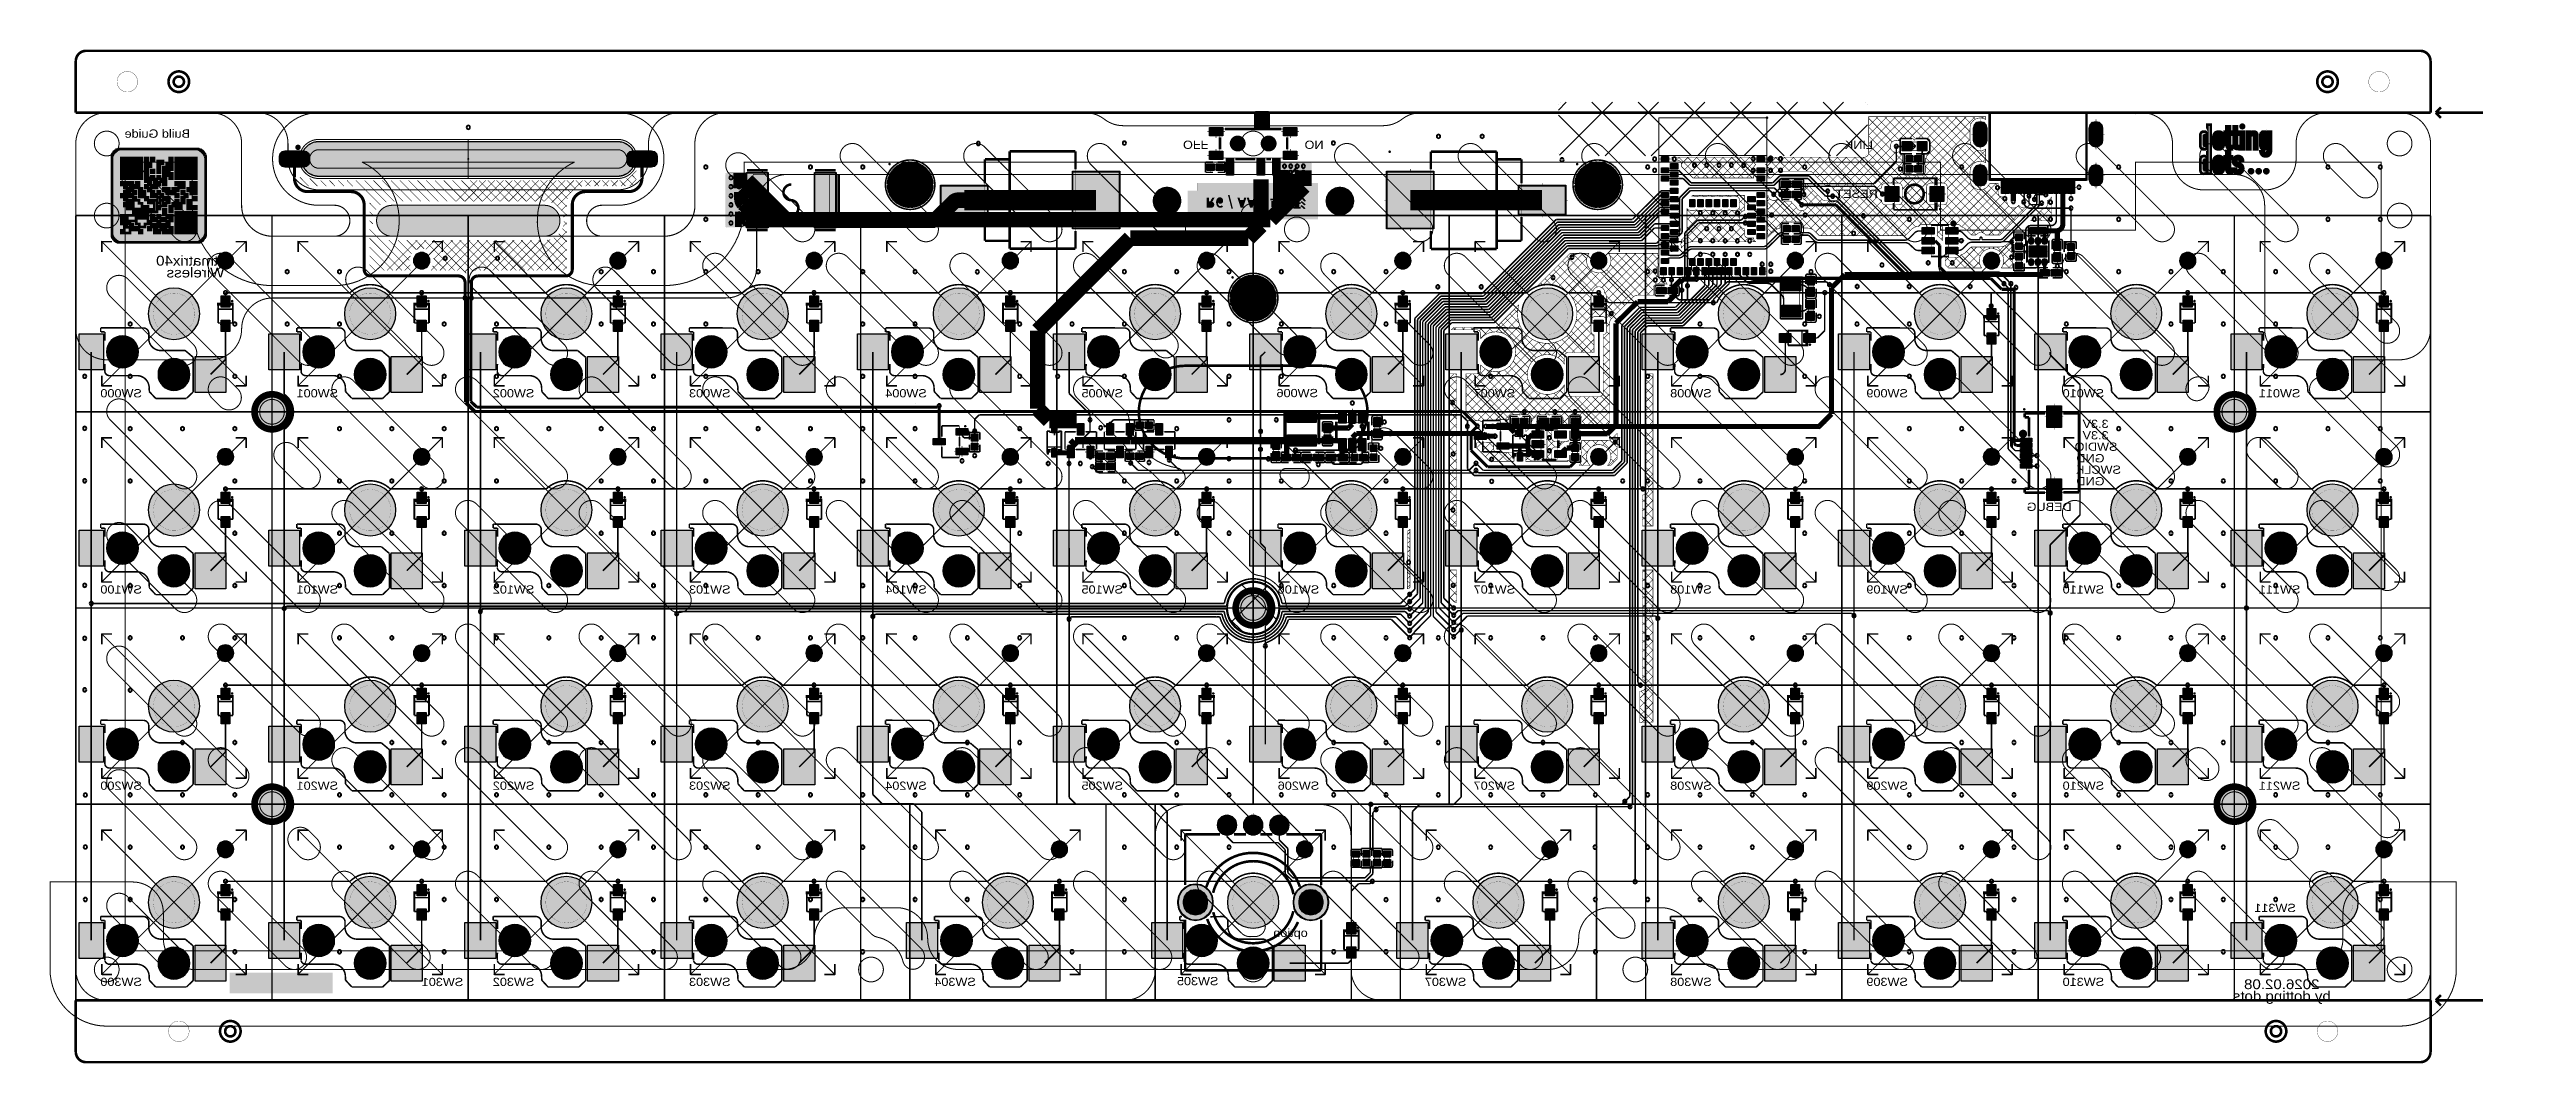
# Model space of a CAD drawing. Header units: millimetres. Extents: x -3 to 238, y -92 to 6.
import ezdxf
from ezdxf.enums import TextEntityAlignment as Align

# ---------------------------------------------------------------- set-up
doc = ezdxf.new("R2010")
doc.units = ezdxf.units.MM
doc.header["$MEASUREMENT"] = 0
for name, color, linetype, true_color in [('Board-Outline-Layer', 7, 'Continuous', 0xff00ff), ('Bottom-Layer', 7, 'Continuous', 0x0000ff), ('Bottom-Paste-Mask-Layer', 7, 'Continuous', 0x800000), ('Bottom-Silkscreen-Layer', 7, 'Continuous', 0x66cc33), ('Bottom-Solder-Mask-Layer', 7, 'Continuous', 0xaa00ff), ('Component-Marking-Layer', 7, 'Continuous', 0x66ffcc), ('Component-Shape-Layer', 7, 'Continuous', 0x00cccc), ('Document-Layer', 7, 'Continuous', 0xffffff), ('F.Adhes', 7, 'Continuous', 0x9069e9), ('Hole-Layer', 7, 'Continuous', 0x222222), ('Multi-Layer', 7, 'Continuous', 0xc0c0c0), ('Pin-Floating-Layer', 7, 'Continuous', 0xff99ff), ('Pin-Soldering-Layer', 7, 'Continuous', 0xcc9999), ('Top-Layer', 7, 'Continuous', 0xff0000), ('Top-Paste-Mask-Layer', 7, 'Continuous', 0x808080), ('Top-Silkscreen-Layer', 7, 'Continuous', 0xffcc00), ('Top-Solder-Mask-Layer', 7, 'Continuous', 0x800080)]:
    doc.layers.add(name, color=color, linetype=linetype, true_color=true_color)
doc.styles.get("Standard").update_dxf_attribs({"font": 'arial.ttf'})
pattern_1 = [(45, (0, 0), (-2.245064, 2.245064), []), (135, (0, 0), (-2.245064, -2.245064), [])]

msp = doc.modelspace()

# ---------------------------------------------------------------- texts
at = {"layer": 'Bottom-Silkscreen-Layer', "text_generation_flag": 2, "width": 1.1}
for s, height, p in [('Build Guide', 0.8001, (7.91, -2.04)), ('dotmatrix40', 0.9525, (11.62, -14.38)), ('Wireless', 0.953, (11.62, -15.53)), ('SW000', 0.8, (4.4, -27.25)), ('SW001', 0.8, (23.45, -27.25)), ('SW002', 0.8, (42.5, -27.25)), ('SW003', 0.8, (61.55, -27.25)), ('SW004', 0.8, (80.6, -27.25)), ('SW005', 0.8, (99.65, -27.25)), ('SW006', 0.8, (118.58, -27.23)), ('SW007', 0.8, (137.72, -27.25)), ('SW008', 0.8, (156.8, -27.25)), ('SW009', 0.8, (175.85, -27.25)), ('SW010', 0.8, (194.9, -27.25)), ('SW011', 0.8, (213.95, -27.25)), ('SW100', 0.8, (4.4, -46.3)), ('SW101', 0.8, (23.45, -46.3)), ('SW102', 0.8, (42.5, -46.3)), ('SW103', 0.8, (61.55, -46.3)), ('SW104', 0.8, (80.6, -46.3)), ('SW105', 0.8, (99.65, -46.3)), ('SW106', 0.8, (118.7, -46.3)), ('SW107', 0.8, (137.72, -46.3)), ('SW108', 0.8, (156.8, -46.3)), ('SW109', 0.8, (175.85, -46.3)), ('SW110', 0.8, (194.9, -46.3)), ('SW111', 0.8, (213.95, -46.3)), ('SW200', 0.8, (4.4, -65.35)), ('SW201', 0.8, (23.45, -65.35)), ('SW202', 0.8, (42.5, -65.35)), ('SW203', 0.8, (61.55, -65.35)), ('SW204', 0.8, (80.6, -65.35)), ('SW205', 0.8, (99.65, -65.35)), ('SW206', 0.8, (118.7, -65.35)), ('SW207', 0.8, (137.72, -65.35)), ('SW208', 0.8, (156.8, -65.35)), ('SW209', 0.8, (175.85, -65.35)), ('SW210', 0.8, (194.9, -65.35)), ('SW211', 0.8, (213.95, -65.35)), ('SW311', 0.8, (213.51, -77.22)), ('SW300', 0.8, (4.4, -84.4)), ('SW301', 0.8, (35.6, -84.41)), ('SW302', 0.8, (42.5, -84.4)), ('SW303', 0.8, (61.55, -84.4)), ('SW304', 0.8, (85.36, -84.4)), ('SW307', 0.8, (132.98, -84.4)), ('SW308', 0.8, (156.8, -84.4)), ('SW309', 0.8, (175.85, -84.4)), ('SW310', 0.8, (194.9, -84.4)), ('2026.02.08', 0.953, (214.16, -84.63)), ('by dotting dots', 0.9525, (214.16, -85.78))]:
    msp.add_text(s, height=height, dxfattribs=at).set_placement(p, align=Align.MIDDLE_CENTER)
for s, p in [('OFF', (107.49, -2.48)), ('ON', (119.29, -2.48))]:
    msp.add_text(s, height=0.8, rotation=-180, dxfattribs=at).set_placement(p, align=Align.BOTTOM_LEFT)
for s, p in [('LINK', (174.47, -3.77)), ('RESET', (174.93, -8.52)), ('3.3V', (197.35, -30.86)), ('3.3V', (197.35, -31.97)), ('SWDIO', (198.21, -33.08)), ('GND', (196.95, -34.2)), ('SWCLK', (198.55, -35.31)), ('GND', (196.95, -36.43)), ('DEBUG', (193.76, -38.91)), ('option', (119.6, -80.28)), ('option', (119.6, -80.28)), ('SW305', (110.93, -84.97))]:
    msp.add_text(s, height=0.8, dxfattribs=at).set_placement(p, align=Align.BOTTOM_LEFT)

# ---------------------------------------------------------------- hatches: boundary and pattern name
at = {"layer": 'Bottom-Layer'}
for points in [[(111.3, -1.5), (111.3, -2.2), (110.1, -2.2), (110.1, -1.5)], [(118.5, -1.5), (118.5, -2.2), (117.3, -2.2), (117.3, -1.5)], [(185.48, -2.7), (185.4, -3), (185.18, -3.22), (184.88, -3.3), (184.58, -3.22), (184.36, -3), (184.28, -2.7), (184.28, -1.5), (184.36, -1.2), (184.58, -0.98), (184.88, -0.9), (185.18, -0.98), (185.4, -1.2), (185.48, -1.5)], [(196.72, -2.7), (196.64, -3), (196.42, -3.22), (196.12, -3.3), (195.82, -3.22), (195.6, -3), (195.52, -2.7), (195.52, -1.5), (195.6, -1.2), (195.82, -0.98), (196.12, -0.9), (196.42, -0.98), (196.64, -1.2), (196.72, -1.5)], [(19.82, -4.76), (19.82, -4.24), (19.89, -3.99), (20.07, -3.82), (20.31, -3.75), (22.14, -3.75), (22.38, -3.82), (22.56, -3.99), (22.62, -4.24), (22.62, -4.76), (22.56, -5.01), (22.38, -5.19), (22.14, -5.25), (20.31, -5.25), (20.07, -5.19), (19.89, -5.01)], [(38.1, -4.5, 1), (38.1, -4.5, 1)], [(53.57, -4.76), (53.57, -4.24), (53.64, -3.99), (53.82, -3.82), (54.06, -3.75), (55.89, -3.75), (56.13, -3.82), (56.31, -3.99), (56.37, -4.24), (56.37, -4.76), (56.31, -5.01), (56.13, -5.19), (55.89, -5.25), (54.06, -5.25), (53.82, -5.19), (53.64, -5.01)], [(111.3, -3.8), (111.3, -4.5), (110.1, -4.5), (110.1, -3.8)], [(111.75, -4.49), (112.35, -4.49), (112.35, -6.01), (111.75, -6.01)], [(114.75, -4.49), (115.35, -4.49), (115.35, -6.01), (114.75, -6.01)], [(116.25, -4.49), (116.85, -4.49), (116.85, -6.01), (116.25, -6.01)], [(118.5, -3.8), (118.5, -4.5), (117.3, -4.5), (117.3, -3.8)], [(154.58, -4.3), (154.58, -4.7), (153.98, -4.7), (153.98, -4.3)], [(163.88, -4.7), (163.28, -4.7), (163.28, -4.3), (163.88, -4.3)], [(178.15, -3.66), (177.35, -3.66), (177.35, -2.86), (178.15, -2.86)], [(177.74, -4.76), (177.74, -4.22), (178.3, -4.22), (178.3, -4.76)], [(178.6, -4.76), (178.6, -4.22), (179.17, -4.22), (179.17, -4.76)], [(179.65, -3.66), (178.85, -3.66), (178.85, -2.86), (179.65, -2.86)], [(63.06, -10.95), (63.06, -6.05), (63.12, -5.91), (63.26, -5.85), (65.2, -5.85), (65.35, -5.91), (65.4, -6.05), (65.4, -10.95), (65.35, -11.09), (65.2, -11.15), (63.26, -11.15), (63.12, -11.09)], [(67.16, -5.85), (67.16, -11.15), (65.16, -11.15), (65.16, -5.85)], [(73.76, -5.85), (73.76, -11.15), (71.76, -11.15), (71.76, -5.85)], [(79.47, -6.9), (78.84, -6.9), (78.85, -6.83), (78.85, -6.77), (78.86, -6.7), (78.87, -6.63), (78.88, -6.57), (78.9, -6.5), (78.91, -6.44), (78.93, -6.38), (78.95, -6.31), (78.97, -6.25), (79, -6.19), (79.02, -6.13), (79.05, -6.07), (79.08, -6.01), (79.11, -5.95), (79.14, -5.89), (79.18, -5.83), (79.22, -5.78), (79.25, -5.72), (79.29, -5.67), (79.34, -5.62), (79.38, -5.57), (79.42, -5.52), (79.47, -5.47), (79.52, -5.42), (79.57, -5.38), (79.62, -5.34), (79.67, -5.29), (79.72, -5.25), (79.78, -5.22), (79.83, -5.18), (79.89, -5.14), (79.95, -5.11), (80.01, -5.08), (80.07, -5.05), (80.13, -5.02), (80.19, -5), (80.25, -4.97), (80.31, -4.95), (80.38, -4.93), (80.44, -4.91), (80.5, -4.89), (80.57, -4.88), (80.63, -4.87), (80.7, -4.86), (80.77, -4.85), (80.83, -4.84), (80.9, -4.84), (80.9, -5.47), (80.84, -5.48), (80.79, -5.49), (80.73, -5.49), (80.68, -5.51), (80.62, -5.52), (80.57, -5.53), (80.51, -5.55), (80.46, -5.57), (80.41, -5.59), (80.35, -5.61), (80.3, -5.64), (80.25, -5.66), (80.21, -5.69), (80.16, -5.72), (80.11, -5.75), (80.07, -5.79), (80.02, -5.82), (79.98, -5.86), (79.94, -5.9), (79.9, -5.94), (79.86, -5.98), (79.82, -6.02), (79.79, -6.07), (79.75, -6.11), (79.72, -6.16), (79.69, -6.21), (79.66, -6.25), (79.64, -6.3), (79.61, -6.35), (79.59, -6.41), (79.57, -6.46), (79.55, -6.51), (79.53, -6.57), (79.52, -6.62), (79.51, -6.68), (79.49, -6.73), (79.49, -6.79), (79.48, -6.84)], [(80.9, -8.53), (80.9, -9.16), (80.83, -9.15), (80.77, -9.15), (80.7, -9.14), (80.63, -9.13), (80.57, -9.12), (80.5, -9.1), (80.44, -9.09), (80.38, -9.07), (80.31, -9.05), (80.25, -9.03), (80.19, -9), (80.13, -8.98), (80.07, -8.95), (80.01, -8.92), (79.95, -8.89), (79.89, -8.86), (79.83, -8.82), (79.78, -8.78), (79.72, -8.75), (79.67, -8.71), (79.62, -8.66), (79.57, -8.62), (79.52, -8.58), (79.47, -8.53), (79.42, -8.48), (79.38, -8.43), (79.34, -8.38), (79.29, -8.33), (79.25, -8.28), (79.22, -8.22), (79.18, -8.17), (79.14, -8.11), (79.11, -8.05), (79.08, -7.99), (79.05, -7.93), (79.02, -7.87), (79, -7.81), (78.97, -7.75), (78.95, -7.69), (78.93, -7.63), (78.91, -7.56), (78.89, -7.5), (78.88, -7.43), (78.87, -7.37), (78.86, -7.3), (78.85, -7.23), (78.84, -7.17), (78.84, -7.1), (79.47, -7.1), (79.48, -7.16), (79.49, -7.21), (79.49, -7.27), (79.51, -7.33), (79.52, -7.38), (79.53, -7.43), (79.55, -7.49), (79.57, -7.54), (79.59, -7.59), (79.61, -7.65), (79.64, -7.7), (79.66, -7.75), (79.69, -7.79), (79.72, -7.84), (79.75, -7.89), (79.79, -7.93), (79.82, -7.98), (79.86, -8.02), (79.9, -8.06), (79.94, -8.1), (79.98, -8.14), (80.02, -8.18), (80.07, -8.21), (80.11, -8.25), (80.16, -8.28), (80.21, -8.31), (80.25, -8.34), (80.3, -8.36), (80.36, -8.39), (80.41, -8.41), (80.46, -8.43), (80.51, -8.45), (80.57, -8.47), (80.62, -8.48), (80.68, -8.49), (80.73, -8.51), (80.79, -8.51), (80.84, -8.52)], [(81.1, -5.47), (81.1, -4.84), (81.17, -4.85), (81.23, -4.85), (81.3, -4.86), (81.37, -4.87), (81.43, -4.88), (81.5, -4.9), (81.56, -4.91), (81.63, -4.93), (81.69, -4.95), (81.75, -4.97), (81.81, -5), (81.87, -5.02), (81.94, -5.05), (81.99, -5.08), (82.05, -5.11), (82.11, -5.14), (82.17, -5.18), (82.22, -5.22), (82.28, -5.25), (82.33, -5.29), (82.38, -5.34), (82.43, -5.38), (82.48, -5.42), (82.53, -5.47), (82.58, -5.52), (82.62, -5.57), (82.66, -5.62), (82.71, -5.67), (82.75, -5.72), (82.78, -5.78), (82.82, -5.83), (82.86, -5.89), (82.89, -5.95), (82.92, -6.01), (82.95, -6.07), (82.98, -6.13), (83, -6.19), (83.03, -6.25), (83.05, -6.31), (83.07, -6.37), (83.09, -6.44), (83.11, -6.5), (83.12, -6.57), (83.13, -6.63), (83.14, -6.7), (83.15, -6.77), (83.16, -6.83), (83.16, -6.9), (82.53, -6.9), (82.52, -6.84), (82.51, -6.79), (82.51, -6.73), (82.49, -6.67), (82.48, -6.62), (82.47, -6.57), (82.45, -6.51), (82.43, -6.46), (82.41, -6.41), (82.39, -6.35), (82.36, -6.3), (82.34, -6.25), (82.31, -6.21), (82.28, -6.16), (82.25, -6.11), (82.21, -6.07), (82.18, -6.02), (82.14, -5.98), (82.1, -5.94), (82.06, -5.9), (82.02, -5.86), (81.98, -5.82), (81.93, -5.79), (81.89, -5.75), (81.84, -5.72), (81.79, -5.69), (81.75, -5.66), (81.7, -5.64), (81.65, -5.61), (81.59, -5.59), (81.54, -5.57), (81.49, -5.55), (81.43, -5.53), (81.38, -5.52), (81.32, -5.51), (81.27, -5.49), (81.21, -5.49), (81.16, -5.48)], [(82.53, -7.1), (83.16, -7.1), (83.15, -7.17), (83.15, -7.23), (83.14, -7.3), (83.13, -7.37), (83.12, -7.43), (83.1, -7.5), (83.09, -7.56), (83.07, -7.62), (83.05, -7.69), (83.03, -7.75), (83, -7.81), (82.98, -7.87), (82.95, -7.93), (82.92, -7.99), (82.89, -8.05), (82.86, -8.11), (82.82, -8.17), (82.78, -8.22), (82.75, -8.28), (82.71, -8.33), (82.66, -8.38), (82.62, -8.43), (82.58, -8.48), (82.53, -8.53), (82.48, -8.58), (82.43, -8.62), (82.38, -8.66), (82.33, -8.71), (82.28, -8.75), (82.22, -8.78), (82.17, -8.82), (82.11, -8.86), (82.05, -8.89), (81.99, -8.92), (81.94, -8.95), (81.87, -8.98), (81.81, -9), (81.75, -9.03), (81.69, -9.05), (81.63, -9.07), (81.56, -9.09), (81.5, -9.11), (81.43, -9.12), (81.37, -9.13), (81.3, -9.14), (81.23, -9.15), (81.17, -9.16), (81.1, -9.16), (81.1, -8.53), (81.16, -8.52), (81.21, -8.51), (81.27, -8.51), (81.33, -8.49), (81.38, -8.48), (81.43, -8.47), (81.49, -8.45), (81.54, -8.43), (81.59, -8.41), (81.65, -8.39), (81.7, -8.36), (81.75, -8.34), (81.79, -8.31), (81.84, -8.28), (81.89, -8.25), (81.93, -8.21), (81.98, -8.18), (82.02, -8.14), (82.06, -8.1), (82.1, -8.06), (82.14, -8.02), (82.18, -7.98), (82.21, -7.93), (82.25, -7.89), (82.28, -7.84), (82.31, -7.79), (82.34, -7.75), (82.36, -7.7), (82.39, -7.65), (82.41, -7.59), (82.43, -7.54), (82.45, -7.49), (82.47, -7.43), (82.48, -7.38), (82.5, -7.32), (82.51, -7.27), (82.51, -7.21), (82.52, -7.16)], [(88.5, -7.1), (88.5, -9.9), (84, -9.9), (84, -7.1)], [(101.3, -5.75), (101.3, -11.25), (96.8, -11.25), (96.8, -5.75)], [(109.91, -5.57), (109.91, -5.03), (110.47, -5.03), (110.47, -5.57)], [(110.77, -5.57), (110.77, -5.03), (111.34, -5.03), (111.34, -5.57)], [(119.78, -6.81), (116.45, -6.81), (116.31, -6.75), (116.25, -6.61), (116.25, -5.02), (116.31, -4.88), (116.45, -4.82), (119.78, -4.82), (119.92, -4.88), (119.98, -5.02), (119.98, -6.61), (119.92, -6.75)], [(127.3, -11.25), (127.3, -5.75), (131.8, -5.75), (131.8, -11.25)], [(140.1, -9.9), (140.1, -7.1), (144.6, -7.1), (144.6, -9.9)], [(146.22, -6.9), (145.59, -6.9), (145.6, -6.83), (145.6, -6.77), (145.61, -6.7), (145.62, -6.63), (145.63, -6.57), (145.65, -6.5), (145.66, -6.44), (145.68, -6.38), (145.7, -6.31), (145.72, -6.25), (145.75, -6.19), (145.77, -6.13), (145.8, -6.07), (145.83, -6.01), (145.86, -5.95), (145.89, -5.89), (145.93, -5.83), (145.97, -5.78), (146, -5.72), (146.05, -5.67), (146.09, -5.62), (146.13, -5.57), (146.17, -5.52), (146.22, -5.47), (146.27, -5.42), (146.32, -5.38), (146.37, -5.34), (146.42, -5.29), (146.47, -5.25), (146.53, -5.22), (146.58, -5.18), (146.64, -5.14), (146.7, -5.11), (146.76, -5.08), (146.82, -5.05), (146.88, -5.02), (146.94, -5), (147, -4.97), (147.06, -4.95), (147.13, -4.93), (147.19, -4.91), (147.25, -4.89), (147.32, -4.88), (147.38, -4.87), (147.45, -4.86), (147.52, -4.85), (147.58, -4.84), (147.65, -4.84), (147.65, -5.47), (147.59, -5.48), (147.54, -5.49), (147.48, -5.49), (147.43, -5.51), (147.37, -5.52), (147.32, -5.53), (147.26, -5.55), (147.21, -5.57), (147.16, -5.59), (147.1, -5.61), (147.05, -5.64), (147, -5.66), (146.96, -5.69), (146.91, -5.72), (146.86, -5.75), (146.82, -5.79), (146.77, -5.82), (146.73, -5.86), (146.69, -5.9), (146.65, -5.94), (146.61, -5.98), (146.57, -6.02), (146.54, -6.07), (146.5, -6.11), (146.47, -6.16), (146.44, -6.21), (146.41, -6.25), (146.39, -6.3), (146.36, -6.35), (146.34, -6.41), (146.32, -6.46), (146.3, -6.51), (146.28, -6.57), (146.27, -6.62), (146.26, -6.68), (146.24, -6.73), (146.24, -6.79), (146.23, -6.84)], [(147.65, -8.53), (147.65, -9.16), (147.58, -9.15), (147.52, -9.15), (147.45, -9.14), (147.38, -9.13), (147.32, -9.12), (147.25, -9.1), (147.19, -9.09), (147.13, -9.07), (147.06, -9.05), (147, -9.03), (146.94, -9), (146.88, -8.98), (146.82, -8.95), (146.76, -8.92), (146.7, -8.89), (146.64, -8.86), (146.58, -8.82), (146.53, -8.78), (146.47, -8.75), (146.42, -8.71), (146.37, -8.66), (146.32, -8.62), (146.27, -8.58), (146.22, -8.53), (146.17, -8.48), (146.13, -8.43), (146.09, -8.38), (146.04, -8.33), (146, -8.28), (145.97, -8.22), (145.93, -8.17), (145.89, -8.11), (145.86, -8.05), (145.83, -7.99), (145.8, -7.93), (145.77, -7.87), (145.75, -7.81), (145.72, -7.75), (145.7, -7.69), (145.68, -7.63), (145.66, -7.56), (145.64, -7.5), (145.63, -7.43), (145.62, -7.37), (145.61, -7.3), (145.6, -7.23), (145.59, -7.17), (145.59, -7.1), (146.22, -7.1), (146.23, -7.16), (146.24, -7.21), (146.24, -7.27), (146.26, -7.33), (146.27, -7.38), (146.28, -7.43), (146.3, -7.49), (146.32, -7.54), (146.34, -7.59), (146.36, -7.65), (146.39, -7.7), (146.41, -7.75), (146.44, -7.79), (146.47, -7.84), (146.5, -7.89), (146.54, -7.93), (146.57, -7.98), (146.61, -8.02), (146.65, -8.06), (146.69, -8.1), (146.73, -8.14), (146.77, -8.18), (146.82, -8.21), (146.86, -8.25), (146.91, -8.28), (146.96, -8.31), (147, -8.34), (147.05, -8.36), (147.11, -8.39), (147.16, -8.41), (147.21, -8.43), (147.26, -8.45), (147.32, -8.47), (147.37, -8.48), (147.43, -8.49), (147.48, -8.51), (147.54, -8.51), (147.59, -8.52)], [(147.85, -5.47), (147.85, -4.84), (147.92, -4.85), (147.98, -4.85), (148.05, -4.86), (148.12, -4.87), (148.18, -4.88), (148.25, -4.9), (148.31, -4.91), (148.38, -4.93), (148.44, -4.95), (148.5, -4.97), (148.56, -5), (148.62, -5.02), (148.69, -5.05), (148.74, -5.08), (148.8, -5.11), (148.86, -5.14), (148.92, -5.18), (148.97, -5.22), (149.03, -5.25), (149.08, -5.29), (149.13, -5.34), (149.18, -5.38), (149.23, -5.42), (149.28, -5.47), (149.33, -5.52), (149.37, -5.57), (149.41, -5.62), (149.46, -5.67), (149.5, -5.72), (149.53, -5.78), (149.57, -5.83), (149.61, -5.89), (149.64, -5.95), (149.67, -6.01), (149.7, -6.07), (149.73, -6.13), (149.75, -6.19), (149.78, -6.25), (149.8, -6.31), (149.82, -6.37), (149.84, -6.44), (149.86, -6.5), (149.87, -6.57), (149.88, -6.63), (149.89, -6.7), (149.9, -6.77), (149.91, -6.83), (149.91, -6.9), (149.28, -6.9), (149.27, -6.84), (149.26, -6.79), (149.26, -6.73), (149.24, -6.67), (149.23, -6.62), (149.22, -6.57), (149.2, -6.51), (149.18, -6.46), (149.16, -6.41), (149.14, -6.35), (149.11, -6.3), (149.09, -6.25), (149.06, -6.21), (149.03, -6.16), (149, -6.11), (148.96, -6.07), (148.93, -6.02), (148.89, -5.98), (148.85, -5.94), (148.81, -5.9), (148.77, -5.86), (148.73, -5.82), (148.68, -5.79), (148.64, -5.75), (148.59, -5.72), (148.54, -5.69), (148.5, -5.66), (148.45, -5.64), (148.4, -5.61), (148.34, -5.59), (148.29, -5.57), (148.24, -5.55), (148.18, -5.53), (148.13, -5.52), (148.08, -5.51), (148.02, -5.49), (147.96, -5.49), (147.91, -5.48)], [(149.28, -7.1), (149.91, -7.1), (149.9, -7.17), (149.9, -7.23), (149.89, -7.3), (149.88, -7.37), (149.87, -7.43), (149.85, -7.5), (149.84, -7.56), (149.82, -7.62), (149.8, -7.69), (149.78, -7.75), (149.75, -7.81), (149.73, -7.87), (149.7, -7.93), (149.67, -7.99), (149.64, -8.05), (149.61, -8.11), (149.57, -8.17), (149.53, -8.22), (149.5, -8.28), (149.46, -8.33), (149.41, -8.38), (149.37, -8.43), (149.33, -8.48), (149.28, -8.53), (149.23, -8.58), (149.18, -8.62), (149.13, -8.66), (149.08, -8.71), (149.03, -8.75), (148.97, -8.78), (148.92, -8.82), (148.86, -8.86), (148.8, -8.89), (148.74, -8.92), (148.69, -8.95), (148.62, -8.98), (148.56, -9), (148.5, -9.03), (148.44, -9.05), (148.38, -9.07), (148.31, -9.09), (148.25, -9.11), (148.18, -9.12), (148.12, -9.13), (148.05, -9.14), (147.98, -9.15), (147.92, -9.16), (147.85, -9.16), (147.85, -8.53), (147.91, -8.52), (147.96, -8.51), (148.02, -8.51), (148.08, -8.49), (148.13, -8.48), (148.18, -8.47), (148.24, -8.45), (148.29, -8.43), (148.34, -8.41), (148.4, -8.39), (148.45, -8.36), (148.5, -8.34), (148.54, -8.31), (148.59, -8.28), (148.64, -8.25), (148.68, -8.21), (148.73, -8.18), (148.77, -8.14), (148.81, -8.1), (148.85, -8.06), (148.89, -8.02), (148.93, -7.98), (148.96, -7.93), (149, -7.89), (149.03, -7.84), (149.06, -7.79), (149.09, -7.75), (149.11, -7.7), (149.14, -7.65), (149.16, -7.59), (149.18, -7.54), (149.2, -7.49), (149.22, -7.43), (149.23, -7.38), (149.25, -7.32), (149.26, -7.27), (149.26, -7.21), (149.27, -7.16)], [(154.58, -5.4), (154.58, -5.8), (153.98, -5.8), (153.98, -5.4)], [(154.58, -6.2), (154.58, -6.6), (153.98, -6.6), (153.98, -6.2)], [(155.48, -5), (155.48, -5.4), (154.88, -5.4), (154.88, -5)], [(155.48, -5.8), (155.48, -6.2), (154.88, -6.2), (154.88, -5.8)], [(155.48, -6.6), (155.48, -7), (154.88, -7), (154.88, -6.6)], [(163.88, -5.4), (163.88, -5.8), (163.28, -5.8), (163.28, -5.4)], [(163.88, -6.2), (163.88, -6.6), (163.28, -6.6), (163.28, -6.2)], [(166.42, -6.69), (166.42, -7.23), (165.63, -7.23), (165.63, -6.69)], [(167.51, -6.69), (167.51, -7.23), (166.72, -7.23), (166.72, -6.69)], [(177.73, -5.73), (177.73, -5.19), (178.3, -5.19), (178.3, -5.73)], [(178.6, -5.73), (178.6, -5.19), (179.17, -5.19), (179.17, -5.73)], [(185.48, -6.5), (185.4, -6.8), (185.18, -7.02), (184.88, -7.1), (184.58, -7.02), (184.36, -6.8), (184.28, -6.5), (184.28, -5.7), (184.36, -5.4), (184.58, -5.18), (184.88, -5.1), (185.18, -5.18), (185.4, -5.4), (185.48, -5.7)], [(187.6, -6.7), (187.6, -7.8), (187, -7.8), (187, -6.7)], [(188.4, -6.7), (188.4, -7.8), (187.8, -7.8), (187.8, -6.7)], [(188.6, -7.8), (188.6, -6.7), (188.9, -6.7), (188.9, -7.8)], [(189.1, -7.8), (189.1, -6.7), (189.4, -6.7), (189.4, -7.8)], [(189.6, -7.8), (189.6, -6.7), (189.9, -6.7), (189.9, -7.8)], [(190.1, -7.8), (190.1, -6.7), (190.4, -6.7), (190.4, -7.8)], [(190.6, -7.8), (190.6, -6.7), (190.9, -6.7), (190.9, -7.8)], [(191.1, -7.8), (191.1, -6.7), (191.4, -6.7), (191.4, -7.8)], [(191.6, -7.8), (191.6, -6.7), (191.9, -6.7), (191.9, -7.8)], [(192.1, -7.8), (192.1, -6.7), (192.4, -6.7), (192.4, -7.8)], [(192.6, -7.8), (192.6, -6.7), (193.2, -6.7), (193.2, -7.8)], [(193.4, -7.8), (193.4, -6.7), (194, -6.7), (194, -7.8)], [(196.72, -6.5), (196.64, -6.8), (196.42, -7.02), (196.12, -7.1), (195.82, -7.02), (195.6, -6.8), (195.52, -6.5), (195.52, -5.7), (195.6, -5.4), (195.82, -5.18), (196.12, -5.1), (196.42, -5.18), (196.64, -5.4), (196.72, -5.7)], [(154.58, -7.8), (154.58, -8.2), (153.98, -8.2), (153.98, -7.8)], [(154.58, -8.6), (154.58, -9), (153.98, -9), (153.98, -8.6)], [(154.58, -9.4), (154.58, -9.8), (153.98, -9.8), (153.98, -9.4)], [(155.48, -7.4), (155.48, -7.8), (154.88, -7.8), (154.88, -7.4)], [(155.48, -8.2), (155.48, -8.6), (154.88, -8.6), (154.88, -8.2)], [(155.48, -9), (155.48, -9.4), (154.88, -9.4), (154.88, -9)], [(157.13, -8.5), (157.13, -9.1), (156.73, -9.1), (156.73, -8.5)], [(157.93, -8.5), (157.93, -9.1), (157.53, -9.1), (157.53, -8.5)], [(158.73, -8.5), (158.73, -9.1), (158.33, -9.1), (158.33, -8.5)], [(159.53, -8.5), (159.53, -9.1), (159.13, -9.1), (159.13, -8.5)], [(160.33, -8.5), (160.33, -9.1), (159.93, -9.1), (159.93, -8.5)], [(161.13, -8.5), (161.13, -9.1), (160.73, -9.1), (160.73, -8.5)], [(162.98, -8.2), (162.98, -8.6), (162.38, -8.6), (162.38, -8.2)], [(162.98, -9), (162.98, -9.4), (162.38, -9.4), (162.38, -9)], [(163.88, -7.8), (163.88, -8.2), (163.28, -8.2), (163.28, -7.8)], [(163.88, -8.6), (163.88, -9), (163.28, -9), (163.28, -8.6)], [(163.88, -9.4), (163.88, -9.8), (163.28, -9.8), (163.28, -9.4)], [(165.85, -8.22), (165.85, -7.68), (166.42, -7.68), (166.42, -8.22)], [(166.72, -8.22), (166.72, -7.68), (167.28, -7.68), (167.28, -8.22)], [(175.7, -8.58), (175.7, -7.22), (176.93, -7.22), (176.93, -8.58)], [(180.07, -8.58), (180.07, -7.22), (181.3, -7.22), (181.3, -8.58)], [(154.58, -11), (154.58, -11.4), (153.98, -11.4), (153.98, -11)], [(154.58, -11.8), (154.58, -12.2), (153.98, -12.2), (153.98, -11.8)], [(155.48, -9.8), (155.48, -10.2), (154.88, -10.2), (154.88, -9.8)], [(155.48, -10.6), (155.48, -11), (154.88, -11), (154.88, -10.6)], [(155.48, -11.4), (155.48, -11.8), (154.88, -11.8), (154.88, -11.4)], [(162.98, -9.8), (162.98, -10.2), (162.38, -10.2), (162.38, -9.8)], [(162.98, -10.6), (162.98, -11), (162.38, -11), (162.38, -10.6)], [(162.98, -11.4), (162.98, -11.8), (162.38, -11.8), (162.38, -11.4)], [(163.88, -10.2), (163.88, -10.6), (163.28, -10.6), (163.28, -10.2)], [(163.88, -11), (163.88, -11.4), (163.28, -11.4), (163.28, -11)], [(163.88, -11.8), (163.88, -12.2), (163.28, -12.2), (163.28, -11.8)], [(165.83, -11.54), (165.83, -11), (166.39, -11), (166.39, -11.54)], [(165.83, -12.56), (165.83, -12.02), (166.39, -12.02), (166.39, -12.56)], [(166.69, -11.54), (166.69, -11), (167.26, -11), (167.26, -11.54)], [(166.69, -12.56), (166.69, -12.02), (167.26, -12.02), (167.26, -12.56)], [(179.29, -11.22), (180.36, -11.22), (180.36, -11.76), (179.29, -11.76)], [(181.59, -11.22), (182.66, -11.22), (182.66, -11.76), (181.59, -11.76)], [(188.38, -11.82), (188.92, -11.82), (188.92, -12.39), (188.38, -12.39)], [(190.35, -11.21), (190.35, -11.75), (189.79, -11.75), (189.79, -11.21)], [(191.22, -11.21), (191.22, -11.75), (190.65, -11.75), (190.65, -11.21)], [(13.73, -14.38, 1), (15.33, -14.38, 1)], [(32.78, -14.38, 1), (34.38, -14.38, 1)], [(51.83, -14.38, 1), (53.43, -14.38, 1)], [(70.88, -14.38, 1), (72.48, -14.38, 1)], [(89.93, -14.38, 1), (91.53, -14.38, 1)], [(108.98, -14.38, 1), (110.58, -14.38, 1)], [(128.03, -14.38, 1), (129.63, -14.38, 1)], [(147.05, -14.38, 1), (148.65, -14.38, 1)], [(154.58, -12.6), (154.58, -13), (153.98, -13), (153.98, -12.6)], [(154.58, -13.4), (154.58, -13.8), (153.98, -13.8), (153.98, -13.4)], [(154.58, -14.2), (154.58, -14.6), (153.98, -14.6), (153.98, -14.2)], [(155.48, -12.2), (155.48, -12.6), (154.88, -12.6), (154.88, -12.2)], [(155.48, -13), (155.48, -13.4), (154.88, -13.4), (154.88, -13)], [(157.13, -14.2), (157.13, -14.8), (156.73, -14.8), (156.73, -14.2)], [(157.93, -14.2), (157.93, -14.8), (157.53, -14.8), (157.53, -14.2)], [(158.73, -14.2), (158.73, -14.8), (158.33, -14.8), (158.33, -14.2)], [(159.53, -14.2), (159.53, -14.8), (159.13, -14.8), (159.13, -14.2)], [(160.33, -14.2), (160.33, -14.8), (159.93, -14.8), (159.93, -14.2)], [(161.13, -14.2), (161.13, -14.8), (160.73, -14.8), (160.73, -14.2)], [(166.13, -14.38, 1), (167.73, -14.38, 1)], [(179.29, -12.17), (180.36, -12.17), (180.36, -12.71), (179.29, -12.71)], [(179.29, -13.12), (180.36, -13.12), (180.36, -13.66), (179.29, -13.66)], [(181.59, -12.17), (182.66, -12.17), (182.66, -12.71), (181.59, -12.71)], [(181.59, -13.12), (182.66, -13.12), (182.66, -13.66), (181.59, -13.66)], [(185.18, -14.38, 1), (186.78, -14.38, 1)], [(188.38, -12.69), (188.92, -12.69), (188.92, -13.25), (188.38, -13.25)], [(188.38, -13.71), (188.92, -13.71), (188.92, -14.28), (188.38, -14.28)], [(189.65, -12.33), (189.74, -12.18), (189.93, -12.18), (190.02, -12.33), (190.02, -12.58), (189.93, -12.73), (189.74, -12.73), (189.65, -12.58)], [(189.65, -14.39), (189.74, -14.23), (189.93, -14.23), (190.02, -14.39), (190.02, -14.63), (189.93, -14.79), (189.74, -14.79), (189.65, -14.63)], [(191.29, -13.98), (189.69, -13.98), (189.69, -12.98), (191.29, -12.98)], [(190.3, -12.33), (190.39, -12.18), (190.58, -12.18), (190.67, -12.33), (190.67, -12.58), (190.58, -12.73), (190.39, -12.73), (190.3, -12.58)], [(190.3, -14.39), (190.39, -14.23), (190.58, -14.23), (190.67, -14.39), (190.67, -14.63), (190.58, -14.79), (190.39, -14.79), (190.3, -14.63)], [(190.95, -12.33), (191.04, -12.18), (191.23, -12.18), (191.32, -12.33), (191.32, -12.58), (191.23, -12.73), (191.04, -12.73), (190.95, -12.58)], [(190.95, -14.39), (191.04, -14.23), (191.23, -14.23), (191.32, -14.39), (191.32, -14.63), (191.23, -14.79), (191.04, -14.79), (190.95, -14.63)], [(192.64, -13.33), (192.1, -13.33), (192.1, -12.54), (192.64, -12.54)], [(192.64, -14.42), (192.1, -14.42), (192.1, -13.63), (192.64, -13.63)], [(193.97, -13.33), (193.43, -13.33), (193.43, -12.76), (193.97, -12.76)], [(193.97, -14.2), (193.43, -14.2), (193.43, -13.63), (193.97, -13.63)], [(204.23, -14.38, 1), (205.83, -14.38, 1)], [(223.28, -14.38, 1), (224.88, -14.38, 1)], [(112.77, -17.9), (112.14, -17.9), (112.15, -17.83), (112.15, -17.77), (112.16, -17.7), (112.17, -17.63), (112.18, -17.57), (112.2, -17.5), (112.21, -17.44), (112.23, -17.38), (112.25, -17.31), (112.27, -17.25), (112.3, -17.19), (112.32, -17.13), (112.35, -17.07), (112.38, -17.01), (112.41, -16.95), (112.44, -16.89), (112.48, -16.83), (112.52, -16.78), (112.55, -16.72), (112.59, -16.67), (112.64, -16.62), (112.68, -16.57), (112.72, -16.52), (112.77, -16.47), (112.82, -16.42), (112.87, -16.38), (112.92, -16.34), (112.97, -16.29), (113.02, -16.25), (113.08, -16.22), (113.13, -16.18), (113.19, -16.14), (113.25, -16.11), (113.31, -16.08), (113.37, -16.05), (113.43, -16.02), (113.49, -16), (113.55, -15.97), (113.61, -15.95), (113.68, -15.93), (113.74, -15.91), (113.8, -15.89), (113.87, -15.88), (113.93, -15.87), (114, -15.86), (114.07, -15.85), (114.13, -15.84), (114.2, -15.84), (114.2, -16.47), (114.14, -16.48), (114.09, -16.49), (114.03, -16.49), (113.98, -16.51), (113.92, -16.52), (113.87, -16.53), (113.81, -16.55), (113.76, -16.57), (113.71, -16.59), (113.65, -16.61), (113.6, -16.64), (113.55, -16.66), (113.51, -16.69), (113.46, -16.72), (113.41, -16.75), (113.37, -16.79), (113.32, -16.82), (113.28, -16.86), (113.24, -16.9), (113.2, -16.94), (113.16, -16.98), (113.12, -17.02), (113.09, -17.07), (113.05, -17.11), (113.02, -17.16), (112.99, -17.21), (112.96, -17.25), (112.94, -17.3), (112.91, -17.35), (112.89, -17.41), (112.87, -17.46), (112.85, -17.51), (112.83, -17.57), (112.82, -17.62), (112.81, -17.68), (112.79, -17.73), (112.79, -17.79), (112.78, -17.84)], [(114.4, -16.47), (114.4, -15.84), (114.47, -15.85), (114.53, -15.85), (114.6, -15.86), (114.67, -15.87), (114.73, -15.88), (114.8, -15.9), (114.86, -15.91), (114.93, -15.93), (114.99, -15.95), (115.05, -15.97), (115.11, -16), (115.17, -16.02), (115.24, -16.05), (115.29, -16.08), (115.35, -16.11), (115.41, -16.14), (115.47, -16.18), (115.52, -16.22), (115.58, -16.25), (115.63, -16.29), (115.68, -16.34), (115.73, -16.38), (115.78, -16.42), (115.83, -16.47), (115.88, -16.52), (115.92, -16.57), (115.96, -16.62), (116.01, -16.67), (116.05, -16.72), (116.08, -16.78), (116.12, -16.83), (116.16, -16.89), (116.19, -16.95), (116.22, -17.01), (116.25, -17.07), (116.28, -17.13), (116.3, -17.19), (116.33, -17.25), (116.35, -17.31), (116.37, -17.37), (116.39, -17.44), (116.41, -17.5), (116.42, -17.57), (116.43, -17.63), (116.44, -17.7), (116.45, -17.77), (116.46, -17.83), (116.46, -17.9), (115.83, -17.9), (115.82, -17.84), (115.81, -17.79), (115.81, -17.73), (115.79, -17.67), (115.78, -17.62), (115.77, -17.57), (115.75, -17.51), (115.73, -17.46), (115.71, -17.41), (115.69, -17.35), (115.66, -17.3), (115.64, -17.25), (115.61, -17.21), (115.58, -17.16), (115.55, -17.11), (115.51, -17.07), (115.48, -17.02), (115.44, -16.98), (115.4, -16.94), (115.36, -16.9), (115.32, -16.86), (115.28, -16.82), (115.23, -16.79), (115.19, -16.75), (115.14, -16.72), (115.09, -16.69), (115.05, -16.66), (115, -16.64), (114.95, -16.61), (114.89, -16.59), (114.84, -16.57), (114.79, -16.55), (114.73, -16.53), (114.68, -16.52), (114.63, -16.51), (114.57, -16.49), (114.51, -16.49), (114.46, -16.48)], [(154.33, -15.1), (154.33, -15.7), (153.93, -15.7), (153.93, -15.1)], [(155.13, -15.1), (155.13, -15.7), (154.73, -15.7), (154.73, -15.1)], [(155.93, -15.1), (155.93, -15.7), (155.53, -15.7), (155.53, -15.1)], [(156.73, -15.1), (156.73, -15.7), (156.33, -15.7), (156.33, -15.1)], [(157.53, -15.1), (157.53, -15.7), (157.13, -15.7), (157.13, -15.1)], [(158.33, -15.1), (158.33, -15.7), (157.93, -15.7), (157.93, -15.1)], [(159.13, -15.1), (159.13, -15.7), (158.73, -15.7), (158.73, -15.1)], [(159.93, -15.1), (159.93, -15.7), (159.53, -15.7), (159.53, -15.1)], [(160.73, -15.1), (160.73, -15.7), (160.33, -15.7), (160.33, -15.1)], [(161.53, -15.1), (161.53, -15.7), (161.13, -15.7), (161.13, -15.1)], [(162.33, -15.1), (162.33, -15.7), (161.93, -15.7), (161.93, -15.1)], [(163.13, -15.1), (163.13, -15.7), (162.73, -15.7), (162.73, -15.1)], [(163.93, -15.1), (163.93, -15.7), (163.53, -15.7), (163.53, -15.1)], [(167.42, -17.25), (165.72, -17.25), (165.72, -16.2), (167.42, -16.2)], [(168.18, -15.92), (168.72, -15.92), (168.72, -16.71), (168.18, -16.71)], [(188.38, -14.58), (188.92, -14.58), (188.92, -15.14), (188.38, -15.14)], [(190.74, -15.83), (190.74, -15.29), (191.53, -15.29), (191.53, -15.83)], [(191.83, -15.83), (191.83, -15.29), (192.62, -15.29), (192.62, -15.83)], [(7.03, -19.53, 1), (12.03, -19.53, 1)], [(14.15, -17.85), (14.9, -17.85), (14.9, -18.85), (14.15, -18.85)], [(26.08, -19.53, 1), (31.08, -19.53, 1)], [(33.2, -17.85), (33.95, -17.85), (33.95, -18.85), (33.2, -18.85)], [(45.13, -19.53, 1), (50.13, -19.53, 1)], [(52.25, -17.85), (53, -17.85), (53, -18.85), (52.25, -18.85)], [(64.18, -19.53, 1), (69.18, -19.53, 1)], [(71.3, -17.85), (72.05, -17.85), (72.05, -18.85), (71.3, -18.85)], [(83.23, -19.53, 1), (88.23, -19.53, 1)], [(90.35, -17.85), (91.1, -17.85), (91.1, -18.85), (90.35, -18.85)], [(102.28, -19.53, 1), (107.28, -19.53, 1)], [(109.4, -17.85), (110.15, -17.85), (110.15, -18.85), (109.4, -18.85)], [(114.2, -19.53), (114.2, -20.16), (114.13, -20.15), (114.07, -20.15), (114, -20.14), (113.93, -20.13), (113.87, -20.12), (113.8, -20.1), (113.74, -20.09), (113.68, -20.07), (113.61, -20.05), (113.55, -20.03), (113.49, -20), (113.43, -19.98), (113.37, -19.95), (113.31, -19.92), (113.25, -19.89), (113.19, -19.86), (113.13, -19.82), (113.08, -19.78), (113.02, -19.75), (112.97, -19.71), (112.92, -19.66), (112.87, -19.62), (112.82, -19.58), (112.77, -19.53), (112.72, -19.48), (112.68, -19.43), (112.64, -19.38), (112.59, -19.33), (112.55, -19.28), (112.52, -19.22), (112.48, -19.17), (112.44, -19.11), (112.41, -19.05), (112.38, -18.99), (112.35, -18.93), (112.32, -18.87), (112.3, -18.81), (112.27, -18.75), (112.25, -18.69), (112.23, -18.63), (112.21, -18.56), (112.19, -18.5), (112.18, -18.43), (112.17, -18.37), (112.16, -18.3), (112.15, -18.23), (112.14, -18.17), (112.14, -18.1), (112.77, -18.1), (112.78, -18.16), (112.79, -18.21), (112.79, -18.27), (112.81, -18.33), (112.82, -18.38), (112.83, -18.43), (112.85, -18.49), (112.87, -18.54), (112.89, -18.59), (112.91, -18.65), (112.94, -18.7), (112.96, -18.75), (112.99, -18.79), (113.02, -18.84), (113.05, -18.89), (113.09, -18.93), (113.12, -18.98), (113.16, -19.02), (113.2, -19.06), (113.24, -19.1), (113.28, -19.14), (113.32, -19.18), (113.37, -19.21), (113.41, -19.25), (113.46, -19.28), (113.51, -19.31), (113.55, -19.34), (113.6, -19.36), (113.66, -19.39), (113.71, -19.41), (113.76, -19.43), (113.81, -19.45), (113.87, -19.47), (113.92, -19.48), (113.98, -19.49), (114.03, -19.51), (114.09, -19.51), (114.14, -19.52)], [(115.83, -18.1), (116.46, -18.1), (116.45, -18.17), (116.45, -18.23), (116.44, -18.3), (116.43, -18.37), (116.42, -18.43), (116.4, -18.5), (116.39, -18.56), (116.37, -18.62), (116.35, -18.69), (116.33, -18.75), (116.3, -18.81), (116.28, -18.87), (116.25, -18.93), (116.22, -18.99), (116.19, -19.05), (116.16, -19.11), (116.12, -19.17), (116.08, -19.22), (116.05, -19.28), (116.01, -19.33), (115.96, -19.38), (115.92, -19.43), (115.88, -19.48), (115.83, -19.53), (115.78, -19.58), (115.73, -19.62), (115.68, -19.66), (115.63, -19.71), (115.58, -19.75), (115.52, -19.78), (115.47, -19.82), (115.41, -19.86), (115.35, -19.89), (115.29, -19.92), (115.24, -19.95), (115.17, -19.98), (115.11, -20), (115.05, -20.03), (114.99, -20.05), (114.93, -20.07), (114.86, -20.09), (114.8, -20.11), (114.73, -20.12), (114.67, -20.13), (114.6, -20.14), (114.53, -20.15), (114.47, -20.16), (114.4, -20.16), (114.4, -19.53), (114.46, -19.52), (114.51, -19.51), (114.57, -19.51), (114.63, -19.49), (114.68, -19.48), (114.73, -19.47), (114.79, -19.45), (114.84, -19.43), (114.89, -19.41), (114.95, -19.39), (115, -19.36), (115.05, -19.34), (115.09, -19.31), (115.14, -19.28), (115.19, -19.25), (115.23, -19.21), (115.28, -19.18), (115.32, -19.14), (115.36, -19.1), (115.4, -19.06), (115.44, -19.02), (115.48, -18.98), (115.51, -18.93), (115.55, -18.89), (115.58, -18.84), (115.61, -18.79), (115.64, -18.75), (115.66, -18.7), (115.69, -18.65), (115.71, -18.59), (115.73, -18.54), (115.75, -18.49), (115.77, -18.43), (115.78, -18.38), (115.8, -18.32), (115.81, -18.27), (115.81, -18.21), (115.82, -18.16)], [(121.33, -19.53, 1), (126.33, -19.53, 1)], [(128.45, -17.85), (129.2, -17.85), (129.2, -18.85), (128.45, -18.85)], [(140.35, -19.53, 1), (145.35, -19.53, 1)], [(147.48, -17.85), (148.23, -17.85), (148.23, -18.85), (147.48, -18.85)], [(154.33, -17.02), (154.33, -17.56), (153.54, -17.56), (153.54, -17.02)], [(155.42, -17.02), (155.42, -17.56), (154.63, -17.56), (154.63, -17.02)], [(159.43, -19.53, 1), (164.43, -19.53, 1)], [(167.42, -19.8), (165.72, -19.8), (165.72, -18.75), (167.42, -18.75)], [(168.18, -17.01), (168.72, -17.01), (168.72, -17.8), (168.18, -17.8)], [(168.72, -19.04), (168.18, -19.04), (168.18, -18.25), (168.72, -18.25)], [(178.48, -19.53, 1), (183.48, -19.53, 1)], [(185.6, -19.08), (186.35, -19.08), (186.35, -20.08), (185.6, -20.08)], [(197.53, -19.53, 1), (202.53, -19.53, 1)], [(204.65, -17.85), (205.4, -17.85), (205.4, -18.85), (204.65, -18.85)], [(216.58, -19.53, 1), (221.58, -19.53, 1)], [(223.7, -17.85), (224.45, -17.85), (224.45, -18.85), (223.7, -18.85)], [(2.68, -21.48), (2.68, -24.98), (0.32, -24.98), (0.32, -21.48)], [(14.15, -20.2), (14.9, -20.2), (14.9, -21.2), (14.15, -21.2)], [(21.73, -21.48), (21.73, -24.98), (18.73, -24.98), (18.73, -21.48)], [(33.2, -20.2), (33.95, -20.2), (33.95, -21.2), (33.2, -21.2)], [(40.78, -21.48), (40.78, -24.98), (37.78, -24.98), (37.78, -21.48)], [(52.25, -20.2), (53, -20.2), (53, -21.2), (52.25, -21.2)], [(59.83, -21.48), (59.83, -24.98), (56.83, -24.98), (56.83, -21.48)], [(71.3, -20.2), (72.05, -20.2), (72.05, -21.2), (71.3, -21.2)], [(78.88, -21.48), (78.88, -24.98), (75.88, -24.98), (75.88, -21.48)], [(90.35, -20.2), (91.1, -20.2), (91.1, -21.2), (90.35, -21.2)], [(97.93, -21.48), (97.93, -24.98), (94.93, -24.98), (94.93, -21.48)], [(109.4, -20.2), (110.15, -20.2), (110.15, -21.2), (109.4, -21.2)], [(116.98, -21.48), (116.98, -24.98), (113.98, -24.98), (113.98, -21.48)], [(128.45, -20.2), (129.2, -20.2), (129.2, -21.2), (128.45, -21.2)], [(136, -21.48), (136, -24.98), (133, -24.98), (133, -21.48)], [(147.48, -20.2), (148.23, -20.2), (148.23, -21.2), (147.48, -21.2)], [(155.08, -21.48), (155.08, -24.98), (152.08, -24.98), (152.08, -21.48)], [(166.46, -21.5), (166.46, -22.25), (165.46, -22.25), (165.46, -21.5)], [(168.8, -21.5), (168.8, -22.25), (167.8, -22.25), (167.8, -21.5)], [(168.72, -20.13), (168.18, -20.13), (168.18, -19.34), (168.72, -19.34)], [(174.13, -21.48), (174.13, -24.98), (171.13, -24.98), (171.13, -21.48)], [(185.6, -21.42), (186.35, -21.42), (186.35, -22.42), (185.6, -22.42)], [(193.18, -21.48), (193.18, -24.98), (190.18, -24.98), (190.18, -21.48)], [(204.65, -20.2), (205.4, -20.2), (205.4, -21.2), (204.65, -21.2)], [(212.23, -21.48), (212.23, -24.98), (209.23, -24.98), (209.23, -21.48)], [(223.7, -20.2), (224.45, -20.2), (224.45, -21.2), (223.7, -21.2)], [(2.98, -23.23, 1), (6.08, -23.23, 1)], [(7.98, -25.43, 1), (11.08, -25.43, 1)], [(14.58, -23.68), (14.58, -27.18), (11.58, -27.18), (11.58, -23.68)], [(22.03, -23.23, 1), (25.13, -23.23, 1)], [(27.03, -25.43, 1), (30.13, -25.43, 1)], [(33.63, -23.68), (33.63, -27.18), (30.63, -27.18), (30.63, -23.68)], [(41.08, -23.23, 1), (44.18, -23.23, 1)], [(46.08, -25.43, 1), (49.18, -25.43, 1)], [(52.68, -23.68), (52.68, -27.18), (49.68, -27.18), (49.68, -23.68)], [(60.13, -23.23, 1), (63.23, -23.23, 1)], [(65.13, -25.43, 1), (68.23, -25.43, 1)], [(71.73, -23.68), (71.73, -27.18), (68.73, -27.18), (68.73, -23.68)], [(79.18, -23.23, 1), (82.28, -23.23, 1)], [(84.18, -25.43, 1), (87.28, -25.43, 1)], [(90.78, -23.68), (90.78, -27.18), (87.78, -27.18), (87.78, -23.68)], [(98.23, -23.23, 1), (101.33, -23.23, 1)], [(103.23, -25.43, 1), (106.33, -25.43, 1)], [(109.83, -23.68), (109.83, -27.18), (106.83, -27.18), (106.83, -23.68)], [(117.28, -23.23, 1), (120.38, -23.23, 1)], [(122.28, -25.43, 1), (125.38, -25.43, 1)], [(128.88, -23.68), (128.88, -27.18), (125.88, -27.18), (125.88, -23.68)], [(136.3, -23.23, 1), (139.4, -23.23, 1)], [(141.3, -25.43, 1), (144.4, -25.43, 1)], [(147.9, -23.68), (147.9, -27.18), (144.9, -27.18), (144.9, -23.68)], [(155.38, -23.23, 1), (158.48, -23.23, 1)], [(160.38, -25.43, 1), (163.48, -25.43, 1)], [(166.98, -23.68), (166.98, -27.18), (163.98, -27.18), (163.98, -23.68)], [(174.43, -23.23, 1), (177.53, -23.23, 1)], [(179.43, -25.43, 1), (182.53, -25.43, 1)], [(186.03, -23.68), (186.03, -27.18), (183.03, -27.18), (183.03, -23.68)], [(193.48, -23.23, 1), (196.58, -23.23, 1)], [(198.48, -25.43, 1), (201.58, -25.43, 1)], [(205.08, -23.68), (205.08, -27.18), (202.08, -27.18), (202.08, -23.68)], [(212.53, -23.23, 1), (215.63, -23.23, 1)], [(217.53, -25.43, 1), (220.63, -25.43, 1)], [(224.13, -23.68), (224.13, -27.18), (221.13, -27.18), (221.13, -23.68)], [(191.41, -28.51), (192.71, -28.51), (192.71, -30.51), (191.41, -30.51)], [(85.51, -31.26), (85.51, -30.73), (86.54, -30.73), (86.54, -31.26)], [(94.8, -30.3), (95.19, -30.3), (95.19, -31.03), (94.8, -31.03)], [(97.29, -30.23), (97.82, -30.23), (97.82, -31.27), (97.29, -31.27)], [(100.69, -31.27), (100.16, -31.27), (100.16, -30.23), (100.69, -30.23)], [(102.59, -31.27), (102.06, -31.27), (102.06, -30.23), (102.59, -30.23)], [(103.58, -30.07), (103.58, -30.61), (103.01, -30.61), (103.01, -30.07)], [(104.44, -30.07), (104.44, -30.61), (103.88, -30.61), (103.88, -30.07)], [(104.91, -30.23), (105.44, -30.23), (105.44, -31.27), (104.91, -31.27)], [(120.37, -30.05), (117.67, -30.05), (117.67, -29.05), (120.37, -29.05)], [(121.24, -30.25), (121.78, -30.25), (121.78, -31.04), (121.24, -31.04)], [(123.28, -30.1), (122.68, -30.1), (122.68, -29), (123.28, -29)], [(124.23, -30.1), (123.63, -30.1), (123.63, -29), (124.23, -29)], [(125.18, -30.1), (124.58, -30.1), (124.58, -29), (125.18, -29)], [(126.6, -30.45), (126.06, -30.45), (126.06, -29.66), (126.6, -29.66)], [(126.6, -31.54), (126.06, -31.54), (126.06, -30.75), (126.6, -30.75)], [(135.83, -31.68), (135.83, -31.15), (136.86, -31.15), (136.86, -31.68)], [(138.03, -30.73), (138.03, -30.2), (139.07, -30.2), (139.07, -30.73)], [(140.05, -29.72), (140.05, -30.26), (139.49, -30.26), (139.49, -29.72)], [(140, -30.68), (140.39, -30.68), (140.39, -31.41), (140, -31.41)], [(140.92, -29.72), (140.92, -30.26), (140.35, -30.26), (140.35, -29.72)], [(142.44, -31.55), (141.44, -31.55), (141.44, -30.95), (142.44, -30.95)], [(142.91, -29.72), (142.91, -30.26), (142.12, -30.26), (142.12, -29.72)], [(144, -29.72), (144, -30.26), (143.21, -30.26), (143.21, -29.72)], [(144.64, -31.55), (143.64, -31.55), (143.64, -30.95), (144.64, -30.95)], [(145.29, -29.7), (145.83, -29.7), (145.83, -30.49), (145.29, -30.49)], [(145.29, -30.79), (145.83, -30.79), (145.83, -31.58), (145.29, -31.58)], [(13.73, -33.43, 1), (15.33, -33.43, 1)], [(32.78, -33.43, 1), (34.38, -33.43, 1)], [(51.83, -33.43, 1), (53.43, -33.43, 1)], [(70.88, -33.43, 1), (72.48, -33.43, 1)], [(83.3, -32.21), (83.3, -31.68), (84.34, -31.68), (84.34, -32.21)], [(85.51, -33.16), (85.51, -32.63), (86.54, -32.63), (86.54, -33.16)], [(87.53, -31.85), (86.99, -31.85), (86.99, -31.28), (87.53, -31.28)], [(87.53, -32.72), (86.99, -32.72), (86.99, -32.15), (87.53, -32.15)], [(89.93, -33.43, 1), (91.53, -33.43, 1)], [(94.8, -32.67), (95.19, -32.67), (95.19, -33.4), (94.8, -33.4)], [(96.34, -32.43), (96.87, -32.43), (96.87, -33.47), (96.34, -33.47)], [(98.24, -32.43), (98.77, -32.43), (98.77, -33.47), (98.24, -33.47)], [(99.24, -33.62), (99.24, -33.08), (99.81, -33.08), (99.81, -33.62)], [(100.11, -33.62), (100.11, -33.08), (100.68, -33.08), (100.68, -33.62)], [(101.64, -33.47), (101.11, -33.47), (101.11, -32.43), (101.64, -32.43)], [(102.67, -33.09), (102.67, -33.63), (102.1, -33.63), (102.1, -33.09)], [(103.54, -33.09), (103.54, -33.63), (102.97, -33.63), (102.97, -33.09)], [(103.96, -32.43), (104.49, -32.43), (104.49, -33.47), (103.96, -33.47)], [(105.86, -32.43), (106.39, -32.43), (106.39, -33.47), (105.86, -33.47)], [(108.98, -33.43, 1), (110.58, -33.43, 1)], [(116.81, -32.67), (116.27, -32.67), (116.27, -31.88), (116.81, -31.88)], [(116.81, -33.76), (116.27, -33.76), (116.27, -32.97), (116.81, -32.97)], [(117.83, -33.21), (117.83, -33.75), (117.26, -33.75), (117.26, -33.21)], [(120.37, -32.35), (117.67, -32.35), (117.67, -31.35), (120.37, -31.35)], [(118.7, -33.21), (118.7, -33.75), (118.13, -33.75), (118.13, -33.21)], [(119.95, -33.21), (119.95, -33.75), (119.16, -33.75), (119.16, -33.21)], [(121.04, -33.21), (121.04, -33.75), (120.25, -33.75), (120.25, -33.21)], [(121.24, -31.34), (121.78, -31.34), (121.78, -32.13), (121.24, -32.13)], [(121.5, -33.75), (121.5, -33.21), (122.29, -33.21), (122.29, -33.75)], [(122.59, -33.75), (122.59, -33.21), (123.38, -33.21), (123.38, -33.75)], [(123.28, -32.8), (122.68, -32.8), (122.68, -31.7), (123.28, -31.7)], [(124.23, -32.8), (123.63, -32.8), (123.63, -31.7), (124.23, -31.7)], [(124.41, -33.21), (124.41, -33.75), (123.85, -33.75), (123.85, -33.21)], [(125.18, -32.8), (124.58, -32.8), (124.58, -31.7), (125.18, -31.7)], [(125.28, -33.21), (125.28, -33.75), (124.71, -33.75), (124.71, -33.21)], [(125.73, -32.3), (126.27, -32.3), (126.27, -32.87), (125.73, -32.87)], [(125.73, -33.17), (126.27, -33.17), (126.27, -33.74), (125.73, -33.74)], [(128.03, -33.43, 1), (129.63, -33.43, 1)], [(138.03, -32.63), (138.03, -32.1), (139.07, -32.1), (139.07, -32.63)], [(140, -33.05), (140.39, -33.05), (140.39, -33.78), (140, -33.78)], [(142.44, -32.5), (141.44, -32.5), (141.44, -31.9), (142.44, -31.9)], [(142.44, -33.45), (141.44, -33.45), (141.44, -32.85), (142.44, -32.85)], [(144.64, -33.45), (143.64, -33.45), (143.64, -32.85), (144.64, -32.85)], [(145.83, -32.85), (145.29, -32.85), (145.29, -32.28), (145.83, -32.28)], [(145.83, -33.72), (145.29, -33.72), (145.29, -33.15), (145.83, -33.15)], [(147.05, -33.43, 1), (148.65, -33.43, 1)], [(166.13, -33.43, 1), (167.73, -33.43, 1)], [(185.18, -33.43, 1), (186.78, -33.43, 1)], [(188.86, -31.66), (189.86, -31.66), (189.86, -31.96), (188.86, -31.96)], [(188.86, -32.16), (189.86, -32.16), (189.86, -32.46), (188.86, -32.46)], [(188.86, -32.66), (189.86, -32.66), (189.86, -32.96), (188.86, -32.96)], [(188.86, -33.16), (189.86, -33.16), (189.86, -33.46), (188.86, -33.46)], [(188.86, -33.66), (189.86, -33.66), (189.86, -33.96), (188.86, -33.96)], [(204.23, -33.43, 1), (205.83, -33.43, 1)], [(223.28, -33.43, 1), (224.88, -33.43, 1)], [(99.81, -34.1), (99.81, -34.64), (99.24, -34.64), (99.24, -34.1)], [(100.68, -34.1), (100.68, -34.64), (100.11, -34.64), (100.11, -34.1)], [(188.86, -34.16), (189.86, -34.16), (189.86, -34.46), (188.86, -34.46)], [(191.41, -35.61), (192.71, -35.61), (192.71, -37.61), (191.41, -37.61)], [(7.03, -38.58, 1), (12.03, -38.58, 1)], [(14.15, -36.9), (14.9, -36.9), (14.9, -37.9), (14.15, -37.9)], [(26.08, -38.58, 1), (31.08, -38.58, 1)], [(33.2, -36.9), (33.95, -36.9), (33.95, -37.9), (33.2, -37.9)], [(45.13, -38.58, 1), (50.13, -38.58, 1)], [(52.25, -36.9), (53, -36.9), (53, -37.9), (52.25, -37.9)], [(64.18, -38.58, 1), (69.18, -38.58, 1)], [(71.3, -36.9), (72.05, -36.9), (72.05, -37.9), (71.3, -37.9)], [(83.23, -38.58, 1), (88.23, -38.58, 1)], [(90.35, -36.9), (91.1, -36.9), (91.1, -37.9), (90.35, -37.9)], [(102.28, -38.58, 1), (107.28, -38.58, 1)], [(109.4, -36.9), (110.15, -36.9), (110.15, -37.9), (109.4, -37.9)], [(121.33, -38.58, 1), (126.33, -38.58, 1)], [(128.45, -36.9), (129.2, -36.9), (129.2, -37.9), (128.45, -37.9)], [(140.35, -38.58, 1), (145.35, -38.58, 1)], [(147.48, -36.9), (148.23, -36.9), (148.23, -37.9), (147.48, -37.9)], [(159.43, -38.58, 1), (164.43, -38.58, 1)], [(166.55, -36.9), (167.3, -36.9), (167.3, -37.9), (166.55, -37.9)], [(178.48, -38.58, 1), (183.48, -38.58, 1)], [(185.6, -36.9), (186.35, -36.9), (186.35, -37.9), (185.6, -37.9)], [(197.53, -38.58, 1), (202.53, -38.58, 1)], [(204.65, -36.9), (205.4, -36.9), (205.4, -37.9), (204.65, -37.9)], [(216.58, -38.58, 1), (221.58, -38.58, 1)], [(223.7, -36.9), (224.45, -36.9), (224.45, -37.9), (223.7, -37.9)], [(2.68, -40.53), (2.68, -44.03), (0.32, -44.03), (0.32, -40.53)], [(2.98, -42.28, 1), (6.08, -42.28, 1)], [(14.15, -39.25), (14.9, -39.25), (14.9, -40.25), (14.15, -40.25)], [(21.73, -40.53), (21.73, -44.03), (18.73, -44.03), (18.73, -40.53)], [(22.03, -42.28, 1), (25.13, -42.28, 1)], [(33.2, -39.25), (33.95, -39.25), (33.95, -40.25), (33.2, -40.25)], [(40.78, -40.53), (40.78, -44.03), (37.78, -44.03), (37.78, -40.53)], [(41.08, -42.28, 1), (44.18, -42.28, 1)], [(52.25, -39.25), (53, -39.25), (53, -40.25), (52.25, -40.25)], [(59.83, -40.53), (59.83, -44.03), (56.83, -44.03), (56.83, -40.53)], [(60.13, -42.28, 1), (63.23, -42.28, 1)], [(71.3, -39.25), (72.05, -39.25), (72.05, -40.25), (71.3, -40.25)], [(78.88, -40.53), (78.88, -44.03), (75.88, -44.03), (75.88, -40.53)], [(79.18, -42.28, 1), (82.28, -42.28, 1)], [(90.35, -39.25), (91.1, -39.25), (91.1, -40.25), (90.35, -40.25)], [(97.93, -40.53), (97.93, -44.03), (94.93, -44.03), (94.93, -40.53)], [(98.23, -42.28, 1), (101.33, -42.28, 1)], [(109.4, -39.25), (110.15, -39.25), (110.15, -40.25), (109.4, -40.25)], [(116.98, -40.53), (116.98, -44.03), (113.98, -44.03), (113.98, -40.53)], [(117.28, -42.28, 1), (120.38, -42.28, 1)], [(128.45, -39.25), (129.2, -39.25), (129.2, -40.25), (128.45, -40.25)], [(136, -40.53), (136, -44.03), (133, -44.03), (133, -40.53)], [(136.3, -42.28, 1), (139.4, -42.28, 1)], [(147.48, -39.25), (148.23, -39.25), (148.23, -40.25), (147.48, -40.25)], [(155.08, -40.53), (155.08, -44.03), (152.08, -44.03), (152.08, -40.53)], [(155.38, -42.28, 1), (158.48, -42.28, 1)], [(166.55, -39.25), (167.3, -39.25), (167.3, -40.25), (166.55, -40.25)], [(174.13, -40.53), (174.13, -44.03), (171.13, -44.03), (171.13, -40.53)], [(174.43, -42.28, 1), (177.53, -42.28, 1)], [(185.6, -39.25), (186.35, -39.25), (186.35, -40.25), (185.6, -40.25)], [(193.18, -40.53), (193.18, -44.03), (190.18, -44.03), (190.18, -40.53)], [(193.48, -42.28, 1), (196.58, -42.28, 1)], [(204.65, -39.25), (205.4, -39.25), (205.4, -40.25), (204.65, -40.25)], [(212.23, -40.53), (212.23, -44.03), (209.23, -44.03), (209.23, -40.53)], [(212.53, -42.28, 1), (215.63, -42.28, 1)], [(223.7, -39.25), (224.45, -39.25), (224.45, -40.25), (223.7, -40.25)], [(7.98, -44.48, 1), (11.08, -44.48, 1)], [(14.58, -42.73), (14.58, -46.23), (11.58, -46.23), (11.58, -42.73)], [(27.03, -44.48, 1), (30.13, -44.48, 1)], [(33.63, -42.73), (33.63, -46.23), (30.63, -46.23), (30.63, -42.73)], [(46.08, -44.48, 1), (49.18, -44.48, 1)], [(52.68, -42.73), (52.68, -46.23), (49.68, -46.23), (49.68, -42.73)], [(65.13, -44.48, 1), (68.23, -44.48, 1)], [(71.73, -42.73), (71.73, -46.23), (68.73, -46.23), (68.73, -42.73)], [(84.18, -44.48, 1), (87.28, -44.48, 1)], [(90.78, -42.73), (90.78, -46.23), (87.78, -46.23), (87.78, -42.73)], [(103.23, -44.48, 1), (106.33, -44.48, 1)], [(109.83, -42.73), (109.83, -46.23), (106.83, -46.23), (106.83, -42.73)], [(122.28, -44.48, 1), (125.38, -44.48, 1)], [(128.88, -42.73), (128.88, -46.23), (125.88, -46.23), (125.88, -42.73)], [(141.3, -44.48, 1), (144.4, -44.48, 1)], [(147.9, -42.73), (147.9, -46.23), (144.9, -46.23), (144.9, -42.73)], [(160.38, -44.48, 1), (163.48, -44.48, 1)], [(166.98, -42.73), (166.98, -46.23), (163.98, -46.23), (163.98, -42.73)], [(179.43, -44.48, 1), (182.53, -44.48, 1)], [(186.03, -42.73), (186.03, -46.23), (183.03, -46.23), (183.03, -42.73)], [(198.48, -44.48, 1), (201.58, -44.48, 1)], [(205.08, -42.73), (205.08, -46.23), (202.08, -46.23), (202.08, -42.73)], [(217.53, -44.48, 1), (220.63, -44.48, 1)], [(224.13, -42.73), (224.13, -46.23), (221.13, -46.23), (221.13, -42.73)], [(13.73, -52.48, 1), (15.33, -52.48, 1)], [(32.78, -52.48, 1), (34.38, -52.48, 1)], [(51.83, -52.48, 1), (53.43, -52.48, 1)], [(70.88, -52.48, 1), (72.48, -52.48, 1)], [(89.93, -52.48, 1), (91.53, -52.48, 1)], [(108.98, -52.48, 1), (110.58, -52.48, 1)], [(128.03, -52.48, 1), (129.63, -52.48, 1)], [(147.05, -52.48, 1), (148.65, -52.48, 1)], [(166.13, -52.48, 1), (167.73, -52.48, 1)], [(185.18, -52.48, 1), (186.78, -52.48, 1)], [(204.23, -52.48, 1), (205.83, -52.48, 1)], [(223.28, -52.48, 1), (224.88, -52.48, 1)], [(7.03, -57.63, 1), (12.03, -57.63, 1)], [(26.08, -57.63, 1), (31.08, -57.63, 1)], [(45.13, -57.63, 1), (50.13, -57.63, 1)], [(64.18, -57.63, 1), (69.18, -57.63, 1)], [(83.23, -57.63, 1), (88.23, -57.63, 1)], [(102.28, -57.63, 1), (107.28, -57.63, 1)], [(121.33, -57.63, 1), (126.33, -57.63, 1)], [(140.35, -57.63, 1), (145.35, -57.63, 1)], [(159.43, -57.63, 1), (164.43, -57.63, 1)], [(178.48, -57.63, 1), (183.48, -57.63, 1)], [(197.53, -57.63, 1), (202.53, -57.63, 1)], [(216.58, -57.63, 1), (221.58, -57.63, 1)], [(14.15, -55.95), (14.9, -55.95), (14.9, -56.95), (14.15, -56.95)], [(33.2, -55.95), (33.95, -55.95), (33.95, -56.95), (33.2, -56.95)], [(52.25, -55.95), (53, -55.95), (53, -56.95), (52.25, -56.95)], [(71.3, -55.95), (72.05, -55.95), (72.05, -56.95), (71.3, -56.95)], [(90.35, -55.95), (91.1, -55.95), (91.1, -56.95), (90.35, -56.95)], [(109.4, -55.95), (110.15, -55.95), (110.15, -56.95), (109.4, -56.95)], [(128.45, -55.95), (129.2, -55.95), (129.2, -56.95), (128.45, -56.95)], [(147.48, -55.95), (148.23, -55.95), (148.23, -56.95), (147.48, -56.95)], [(166.55, -55.95), (167.3, -55.95), (167.3, -56.95), (166.55, -56.95)], [(185.6, -55.95), (186.35, -55.95), (186.35, -56.95), (185.6, -56.95)], [(204.65, -55.95), (205.4, -55.95), (205.4, -56.95), (204.65, -56.95)], [(223.7, -55.95), (224.45, -55.95), (224.45, -56.95), (223.7, -56.95)], [(2.68, -59.58), (2.68, -63.08), (0.32, -63.08), (0.32, -59.58)], [(2.98, -61.33, 1), (6.08, -61.33, 1)], [(14.15, -58.3), (14.9, -58.3), (14.9, -59.3), (14.15, -59.3)], [(21.73, -59.58), (21.73, -63.08), (18.73, -63.08), (18.73, -59.58)], [(22.03, -61.33, 1), (25.13, -61.33, 1)], [(33.2, -58.3), (33.95, -58.3), (33.95, -59.3), (33.2, -59.3)], [(40.78, -59.58), (40.78, -63.08), (37.78, -63.08), (37.78, -59.58)], [(41.08, -61.33, 1), (44.18, -61.33, 1)], [(52.25, -58.3), (53, -58.3), (53, -59.3), (52.25, -59.3)], [(59.83, -59.58), (59.83, -63.08), (56.83, -63.08), (56.83, -59.58)], [(60.13, -61.33, 1), (63.23, -61.33, 1)], [(71.3, -58.3), (72.05, -58.3), (72.05, -59.3), (71.3, -59.3)], [(78.88, -59.58), (78.88, -63.08), (75.88, -63.08), (75.88, -59.58)], [(79.18, -61.33, 1), (82.28, -61.33, 1)], [(90.35, -58.3), (91.1, -58.3), (91.1, -59.3), (90.35, -59.3)], [(97.93, -59.58), (97.93, -63.08), (94.93, -63.08), (94.93, -59.58)], [(98.23, -61.33, 1), (101.33, -61.33, 1)], [(109.4, -58.3), (110.15, -58.3), (110.15, -59.3), (109.4, -59.3)], [(116.98, -59.58), (116.98, -63.08), (113.98, -63.08), (113.98, -59.58)], [(117.28, -61.33, 1), (120.38, -61.33, 1)], [(128.45, -58.3), (129.2, -58.3), (129.2, -59.3), (128.45, -59.3)], [(136, -59.58), (136, -63.08), (133, -63.08), (133, -59.58)], [(136.3, -61.33, 1), (139.4, -61.33, 1)], [(147.48, -58.3), (148.23, -58.3), (148.23, -59.3), (147.48, -59.3)], [(155.08, -59.58), (155.08, -63.08), (152.08, -63.08), (152.08, -59.58)], [(155.38, -61.33, 1), (158.48, -61.33, 1)], [(166.55, -58.3), (167.3, -58.3), (167.3, -59.3), (166.55, -59.3)], [(174.13, -59.58), (174.13, -63.08), (171.13, -63.08), (171.13, -59.58)], [(174.43, -61.33, 1), (177.53, -61.33, 1)], [(185.6, -58.3), (186.35, -58.3), (186.35, -59.3), (185.6, -59.3)], [(193.18, -59.58), (193.18, -63.08), (190.18, -63.08), (190.18, -59.58)], [(193.48, -61.33, 1), (196.58, -61.33, 1)], [(204.65, -58.3), (205.4, -58.3), (205.4, -59.3), (204.65, -59.3)], [(212.23, -59.58), (212.23, -63.08), (209.23, -63.08), (209.23, -59.58)], [(212.53, -61.33, 1), (215.63, -61.33, 1)], [(223.7, -58.3), (224.45, -58.3), (224.45, -59.3), (223.7, -59.3)], [(7.98, -63.53, 1), (11.08, -63.53, 1)], [(14.58, -61.78), (14.58, -65.28), (11.58, -65.28), (11.58, -61.78)], [(27.03, -63.53, 1), (30.13, -63.53, 1)], [(33.63, -61.78), (33.63, -65.28), (30.63, -65.28), (30.63, -61.78)], [(46.08, -63.53, 1), (49.18, -63.53, 1)], [(52.68, -61.78), (52.68, -65.28), (49.68, -65.28), (49.68, -61.78)], [(65.13, -63.53, 1), (68.23, -63.53, 1)], [(71.73, -61.78), (71.73, -65.28), (68.73, -65.28), (68.73, -61.78)], [(84.18, -63.53, 1), (87.28, -63.53, 1)], [(90.78, -61.78), (90.78, -65.28), (87.78, -65.28), (87.78, -61.78)], [(103.23, -63.53, 1), (106.33, -63.53, 1)], [(109.83, -61.78), (109.83, -65.28), (106.83, -65.28), (106.83, -61.78)], [(122.28, -63.53, 1), (125.38, -63.53, 1)], [(128.88, -61.78), (128.88, -65.28), (125.88, -65.28), (125.88, -61.78)], [(141.3, -63.53, 1), (144.4, -63.53, 1)], [(147.9, -61.78), (147.9, -65.28), (144.9, -65.28), (144.9, -61.78)], [(160.38, -63.53, 1), (163.48, -63.53, 1)], [(166.98, -61.78), (166.98, -65.28), (163.98, -65.28), (163.98, -61.78)], [(179.43, -63.53, 1), (182.53, -63.53, 1)], [(186.03, -61.78), (186.03, -65.28), (183.03, -65.28), (183.03, -61.78)], [(198.48, -63.53, 1), (201.58, -63.53, 1)], [(205.08, -61.78), (205.08, -65.28), (202.08, -65.28), (202.08, -61.78)], [(217.53, -63.53, 1), (220.63, -63.53, 1)], [(224.13, -61.78), (224.13, -65.28), (221.13, -65.28), (221.13, -61.78)], [(110.86, -69.18, 1), (112.66, -69.18, 1)], [(113.4, -69.18, 1), (115.2, -69.18, 1)], [(115.94, -69.18, 1), (117.74, -69.18, 1)], [(13.73, -71.53, 1), (15.33, -71.53, 1)], [(32.78, -71.53, 1), (34.38, -71.53, 1)], [(51.83, -71.53, 1), (53.43, -71.53, 1)], [(70.88, -71.53, 1), (72.48, -71.53, 1)], [(94.69, -71.53, 1), (96.29, -71.53, 1)], [(118.5, -71.53, 1), (120.1, -71.53, 1)], [(124.57, -72.23), (124.03, -72.23), (124.03, -71.73), (124.57, -71.73)], [(125.03, -71.68), (125.57, -71.68), (125.57, -72.25), (125.03, -72.25)], [(126.05, -71.68), (126.59, -71.68), (126.59, -72.25), (126.05, -72.25)], [(127.59, -72.23), (127.05, -72.23), (127.05, -71.73), (127.59, -71.73)], [(142.31, -71.53, 1), (143.91, -71.53, 1)], [(166.13, -71.53, 1), (167.73, -71.53, 1)], [(185.18, -71.53, 1), (186.78, -71.53, 1)], [(204.23, -71.53, 1), (205.83, -71.53, 1)], [(223.28, -71.53, 1), (224.88, -71.53, 1)], [(7.03, -76.68, 1), (12.03, -76.68, 1)], [(26.08, -76.68, 1), (31.08, -76.68, 1)], [(45.13, -76.68, 1), (50.13, -76.68, 1)], [(64.18, -76.68, 1), (69.18, -76.68, 1)], [(87.99, -76.68, 1), (92.99, -76.68, 1)], [(111.8, -76.68, 1), (116.8, -76.68, 1)], [(124.57, -73.07), (124.03, -73.07), (124.03, -72.57), (124.57, -72.57)], [(125.03, -72.55), (125.57, -72.55), (125.57, -73.11), (125.03, -73.11)], [(126.05, -72.55), (126.59, -72.55), (126.59, -73.11), (126.05, -73.11)], [(127.59, -73.07), (127.05, -73.07), (127.05, -72.57), (127.59, -72.57)], [(135.61, -76.68, 1), (140.61, -76.68, 1)], [(159.43, -76.68, 1), (164.43, -76.68, 1)], [(178.48, -76.68, 1), (183.48, -76.68, 1)], [(197.53, -76.68, 1), (202.53, -76.68, 1)], [(216.58, -76.68, 1), (221.58, -76.68, 1)], [(14.15, -75), (14.9, -75), (14.9, -76), (14.15, -76)], [(33.2, -75), (33.95, -75), (33.95, -76), (33.2, -76)], [(52.25, -75), (53, -75), (53, -76), (52.25, -76)], [(71.3, -75), (72.05, -75), (72.05, -76), (71.3, -76)], [(95.11, -75), (95.86, -75), (95.86, -76), (95.11, -76)], [(107.05, -76.58), (107.15, -76.01), (107.44, -75.51), (107.88, -75.15), (108.41, -74.95), (108.99, -74.95), (109.53, -75.15), (109.96, -75.51), (110.25, -76.01), (110.35, -76.58), (110.35, -76.78), (110.25, -77.34), (109.96, -77.84), (109.53, -78.2), (108.99, -78.4), (108.41, -78.4), (107.88, -78.2), (107.44, -77.84), (107.15, -77.34), (107.05, -76.78)], [(118.25, -76.58), (118.35, -76.01), (118.64, -75.51), (119.08, -75.15), (119.61, -74.95), (120.19, -74.95), (120.73, -75.15), (121.16, -75.51), (121.45, -76.01), (121.55, -76.58), (121.55, -76.78), (121.45, -77.34), (121.16, -77.84), (120.73, -78.2), (120.19, -78.4), (119.61, -78.4), (119.08, -78.2), (118.64, -77.84), (118.35, -77.34), (118.25, -76.78)], [(142.74, -75), (143.49, -75), (143.49, -76), (142.74, -76)], [(166.55, -75), (167.3, -75), (167.3, -76), (166.55, -76)], [(185.6, -75), (186.35, -75), (186.35, -76), (185.6, -76)], [(204.65, -75), (205.4, -75), (205.4, -76), (204.65, -76)], [(223.7, -75), (224.45, -75), (224.45, -76), (223.7, -76)], [(2.68, -78.63), (2.68, -82.13), (0.32, -82.13), (0.32, -78.63)], [(2.98, -80.38, 1), (6.08, -80.38, 1)], [(14.15, -77.35), (14.9, -77.35), (14.9, -78.35), (14.15, -78.35)], [(21.73, -78.63), (21.73, -82.13), (18.73, -82.13), (18.73, -78.63)], [(22.03, -80.38, 1), (25.13, -80.38, 1)], [(33.2, -77.35), (33.95, -77.35), (33.95, -78.35), (33.2, -78.35)], [(40.78, -78.63), (40.78, -82.13), (37.78, -82.13), (37.78, -78.63)], [(41.08, -80.38, 1), (44.18, -80.38, 1)], [(52.25, -77.35), (53, -77.35), (53, -78.35), (52.25, -78.35)], [(59.83, -78.63), (59.83, -82.13), (56.83, -82.13), (56.83, -78.63)], [(60.13, -80.38, 1), (63.23, -80.38, 1)], [(71.3, -77.35), (72.05, -77.35), (72.05, -78.35), (71.3, -78.35)], [(83.64, -78.63), (83.64, -82.13), (80.64, -82.13), (80.64, -78.63)], [(83.94, -80.38, 1), (87.04, -80.38, 1)], [(95.11, -77.35), (95.86, -77.35), (95.86, -78.35), (95.11, -78.35)], [(107.45, -78.63), (107.45, -82.13), (104.45, -82.13), (104.45, -78.63)], [(107.75, -80.38, 1), (110.85, -80.38, 1)], [(123.45, -78.7), (124.2, -78.7), (124.2, -79.7), (123.45, -79.7)], [(131.26, -78.63), (131.26, -82.13), (128.26, -82.13), (128.26, -78.63)], [(131.56, -80.38, 1), (134.66, -80.38, 1)], [(142.74, -77.35), (143.49, -77.35), (143.49, -78.35), (142.74, -78.35)], [(155.08, -78.63), (155.08, -82.13), (152.08, -82.13), (152.08, -78.63)], [(155.38, -80.38, 1), (158.48, -80.38, 1)], [(166.55, -77.35), (167.3, -77.35), (167.3, -78.35), (166.55, -78.35)], [(174.13, -78.63), (174.13, -82.13), (171.13, -82.13), (171.13, -78.63)], [(174.43, -80.38, 1), (177.53, -80.38, 1)], [(185.6, -77.35), (186.35, -77.35), (186.35, -78.35), (185.6, -78.35)], [(193.18, -78.63), (193.18, -82.13), (190.18, -82.13), (190.18, -78.63)], [(193.48, -80.38, 1), (196.58, -80.38, 1)], [(204.65, -77.35), (205.4, -77.35), (205.4, -78.35), (204.65, -78.35)], [(212.23, -78.63), (212.23, -82.13), (209.23, -82.13), (209.23, -78.63)], [(212.53, -80.38, 1), (215.63, -80.38, 1)], [(223.7, -77.35), (224.45, -77.35), (224.45, -78.35), (223.7, -78.35)], [(7.98, -82.58, 1), (11.08, -82.58, 1)], [(14.58, -80.83), (14.58, -84.33), (11.58, -84.33), (11.58, -80.83)], [(27.03, -82.58, 1), (30.13, -82.58, 1)], [(33.63, -80.83), (33.63, -84.33), (30.63, -84.33), (30.63, -80.83)], [(46.08, -82.58, 1), (49.18, -82.58, 1)], [(52.68, -80.83), (52.68, -84.33), (49.68, -84.33), (49.68, -80.83)], [(65.13, -82.58, 1), (68.23, -82.58, 1)], [(71.73, -80.83), (71.73, -84.33), (68.73, -84.33), (68.73, -80.83)], [(88.94, -82.58, 1), (92.04, -82.58, 1)], [(95.54, -80.83), (95.54, -84.33), (92.54, -84.33), (92.54, -80.83)], [(112.75, -82.58, 1), (115.85, -82.58, 1)], [(119.35, -80.83), (119.35, -84.33), (116.35, -84.33), (116.35, -80.83)], [(123.45, -81.05), (124.2, -81.05), (124.2, -82.05), (123.45, -82.05)], [(136.56, -82.58, 1), (139.66, -82.58, 1)], [(143.16, -80.83), (143.16, -84.33), (140.16, -84.33), (140.16, -80.83)], [(160.38, -82.58, 1), (163.48, -82.58, 1)], [(166.98, -80.83), (166.98, -84.33), (163.98, -84.33), (163.98, -80.83)], [(179.43, -82.58, 1), (182.53, -82.58, 1)], [(186.03, -80.83), (186.03, -84.33), (183.03, -84.33), (183.03, -80.83)], [(198.48, -82.58, 1), (201.58, -82.58, 1)], [(205.08, -80.83), (205.08, -84.33), (202.08, -84.33), (202.08, -80.83)], [(217.53, -82.58, 1), (220.63, -82.58, 1)], [(224.13, -80.83), (224.13, -84.33), (221.13, -84.33), (221.13, -80.83)]]:
    msp.add_hatch(color=256, dxfattribs=at).paths.add_polyline_path(points)
at = {"layer": 'Bottom-Paste-Mask-Layer'}
for points in [[(111.3, -1.5), (111.3, -2.2), (110.1, -2.2), (110.1, -1.5)], [(118.5, -1.5), (118.5, -2.2), (117.3, -2.2), (117.3, -1.5)], [(185.48, -2.7), (185.4, -3), (185.18, -3.22), (184.88, -3.3), (184.58, -3.22), (184.36, -3), (184.28, -2.7), (184.28, -1.5), (184.36, -1.2), (184.58, -0.98), (184.88, -0.9), (185.18, -0.98), (185.4, -1.2), (185.48, -1.5)], [(196.72, -2.7), (196.64, -3), (196.42, -3.22), (196.12, -3.3), (195.82, -3.22), (195.6, -3), (195.52, -2.7), (195.52, -1.5), (195.6, -1.2), (195.82, -0.98), (196.12, -0.9), (196.42, -0.98), (196.64, -1.2), (196.72, -1.5)], [(19.82, -4.76), (19.82, -4.24), (19.89, -3.99), (20.07, -3.82), (20.31, -3.75), (22.14, -3.75), (22.38, -3.82), (22.56, -3.99), (22.62, -4.24), (22.62, -4.76), (22.56, -5.01), (22.38, -5.19), (22.14, -5.25), (20.31, -5.25), (20.07, -5.19), (19.89, -5.01)], [(38.1, -4.5, 1), (38.1, -4.5, 1)], [(53.57, -4.76), (53.57, -4.24), (53.64, -3.99), (53.82, -3.82), (54.06, -3.75), (55.89, -3.75), (56.13, -3.82), (56.31, -3.99), (56.37, -4.24), (56.37, -4.76), (56.31, -5.01), (56.13, -5.19), (55.89, -5.25), (54.06, -5.25), (53.82, -5.19), (53.64, -5.01)], [(111.3, -3.8), (111.3, -4.5), (110.1, -4.5), (110.1, -3.8)], [(111.75, -4.49), (112.35, -4.49), (112.35, -6.01), (111.75, -6.01)], [(114.75, -4.49), (115.35, -4.49), (115.35, -6.01), (114.75, -6.01)], [(116.25, -4.49), (116.85, -4.49), (116.85, -6.01), (116.25, -6.01)], [(118.5, -3.8), (118.5, -4.5), (117.3, -4.5), (117.3, -3.8)], [(154.58, -4.3), (154.58, -4.7), (153.98, -4.7), (153.98, -4.3)], [(163.88, -4.7), (163.28, -4.7), (163.28, -4.3), (163.88, -4.3)], [(178.15, -3.66), (177.35, -3.66), (177.35, -2.86), (178.15, -2.86)], [(178.32, -4.26), (178.32, -4.72), (178.28, -4.76), (177.78, -4.76), (177.74, -4.72), (177.74, -4.26), (177.78, -4.22), (178.28, -4.22)], [(178.32, -4.26), (178.32, -4.72), (178.28, -4.76), (177.78, -4.76), (177.74, -4.72), (177.74, -4.26), (177.78, -4.22), (178.28, -4.22)], [(178.59, -4.26), (178.59, -4.72), (178.63, -4.76), (179.13, -4.76), (179.17, -4.72), (179.17, -4.26), (179.13, -4.22), (178.63, -4.22)], [(178.59, -4.26), (178.59, -4.72), (178.63, -4.76), (179.13, -4.76), (179.17, -4.72), (179.17, -4.26), (179.13, -4.22), (178.63, -4.22)], [(179.65, -3.66), (178.85, -3.66), (178.85, -2.86), (179.65, -2.86)], [(67.16, -5.85), (67.16, -11.15), (65.16, -11.15), (65.16, -5.85)], [(73.76, -5.85), (73.76, -11.15), (71.76, -11.15), (71.76, -5.85)], [(79.47, -6.9), (78.84, -6.9), (78.85, -6.83), (78.85, -6.77), (78.86, -6.7), (78.87, -6.63), (78.88, -6.57), (78.9, -6.5), (78.91, -6.44), (78.93, -6.38), (78.95, -6.31), (78.97, -6.25), (79, -6.19), (79.02, -6.13), (79.05, -6.07), (79.08, -6.01), (79.11, -5.95), (79.14, -5.89), (79.18, -5.83), (79.22, -5.78), (79.25, -5.72), (79.29, -5.67), (79.34, -5.62), (79.38, -5.57), (79.42, -5.52), (79.47, -5.47), (79.52, -5.42), (79.57, -5.38), (79.62, -5.34), (79.67, -5.29), (79.72, -5.25), (79.78, -5.22), (79.83, -5.18), (79.89, -5.14), (79.95, -5.11), (80.01, -5.08), (80.07, -5.05), (80.13, -5.02), (80.19, -5), (80.25, -4.97), (80.31, -4.95), (80.38, -4.93), (80.44, -4.91), (80.5, -4.89), (80.57, -4.88), (80.63, -4.87), (80.7, -4.86), (80.77, -4.85), (80.83, -4.84), (80.9, -4.84), (80.9, -5.47), (80.84, -5.48), (80.79, -5.49), (80.73, -5.49), (80.68, -5.51), (80.62, -5.52), (80.57, -5.53), (80.51, -5.55), (80.46, -5.57), (80.41, -5.59), (80.35, -5.61), (80.3, -5.64), (80.25, -5.66), (80.21, -5.69), (80.16, -5.72), (80.11, -5.75), (80.07, -5.79), (80.02, -5.82), (79.98, -5.86), (79.94, -5.9), (79.9, -5.94), (79.86, -5.98), (79.82, -6.02), (79.79, -6.07), (79.75, -6.11), (79.72, -6.16), (79.69, -6.21), (79.66, -6.25), (79.64, -6.3), (79.61, -6.35), (79.59, -6.41), (79.57, -6.46), (79.55, -6.51), (79.53, -6.57), (79.52, -6.62), (79.51, -6.68), (79.49, -6.73), (79.49, -6.79), (79.48, -6.84)], [(80.9, -8.53), (80.9, -9.16), (80.83, -9.15), (80.77, -9.15), (80.7, -9.14), (80.63, -9.13), (80.57, -9.12), (80.5, -9.1), (80.44, -9.09), (80.38, -9.07), (80.31, -9.05), (80.25, -9.03), (80.19, -9), (80.13, -8.98), (80.07, -8.95), (80.01, -8.92), (79.95, -8.89), (79.89, -8.86), (79.83, -8.82), (79.78, -8.78), (79.72, -8.75), (79.67, -8.71), (79.62, -8.66), (79.57, -8.62), (79.52, -8.58), (79.47, -8.53), (79.42, -8.48), (79.38, -8.43), (79.34, -8.38), (79.29, -8.33), (79.25, -8.28), (79.22, -8.22), (79.18, -8.17), (79.14, -8.11), (79.11, -8.05), (79.08, -7.99), (79.05, -7.93), (79.02, -7.87), (79, -7.81), (78.97, -7.75), (78.95, -7.69), (78.93, -7.63), (78.91, -7.56), (78.89, -7.5), (78.88, -7.43), (78.87, -7.37), (78.86, -7.3), (78.85, -7.23), (78.84, -7.17), (78.84, -7.1), (79.47, -7.1), (79.48, -7.16), (79.49, -7.21), (79.49, -7.27), (79.51, -7.33), (79.52, -7.38), (79.53, -7.43), (79.55, -7.49), (79.57, -7.54), (79.59, -7.59), (79.61, -7.65), (79.64, -7.7), (79.66, -7.75), (79.69, -7.79), (79.72, -7.84), (79.75, -7.89), (79.79, -7.93), (79.82, -7.98), (79.86, -8.02), (79.9, -8.06), (79.94, -8.1), (79.98, -8.14), (80.02, -8.18), (80.07, -8.21), (80.11, -8.25), (80.16, -8.28), (80.21, -8.31), (80.25, -8.34), (80.3, -8.36), (80.36, -8.39), (80.41, -8.41), (80.46, -8.43), (80.51, -8.45), (80.57, -8.47), (80.62, -8.48), (80.68, -8.49), (80.73, -8.51), (80.79, -8.51), (80.84, -8.52)], [(81.1, -5.47), (81.1, -4.84), (81.17, -4.85), (81.23, -4.85), (81.3, -4.86), (81.37, -4.87), (81.43, -4.88), (81.5, -4.9), (81.56, -4.91), (81.63, -4.93), (81.69, -4.95), (81.75, -4.97), (81.81, -5), (81.87, -5.02), (81.94, -5.05), (81.99, -5.08), (82.05, -5.11), (82.11, -5.14), (82.17, -5.18), (82.22, -5.22), (82.28, -5.25), (82.33, -5.29), (82.38, -5.34), (82.43, -5.38), (82.48, -5.42), (82.53, -5.47), (82.58, -5.52), (82.62, -5.57), (82.66, -5.62), (82.71, -5.67), (82.75, -5.72), (82.78, -5.78), (82.82, -5.83), (82.86, -5.89), (82.89, -5.95), (82.92, -6.01), (82.95, -6.07), (82.98, -6.13), (83, -6.19), (83.03, -6.25), (83.05, -6.31), (83.07, -6.37), (83.09, -6.44), (83.11, -6.5), (83.12, -6.57), (83.13, -6.63), (83.14, -6.7), (83.15, -6.77), (83.16, -6.83), (83.16, -6.9), (82.53, -6.9), (82.52, -6.84), (82.51, -6.79), (82.51, -6.73), (82.49, -6.67), (82.48, -6.62), (82.47, -6.57), (82.45, -6.51), (82.43, -6.46), (82.41, -6.41), (82.39, -6.35), (82.36, -6.3), (82.34, -6.25), (82.31, -6.21), (82.28, -6.16), (82.25, -6.11), (82.21, -6.07), (82.18, -6.02), (82.14, -5.98), (82.1, -5.94), (82.06, -5.9), (82.02, -5.86), (81.98, -5.82), (81.93, -5.79), (81.89, -5.75), (81.84, -5.72), (81.79, -5.69), (81.75, -5.66), (81.7, -5.64), (81.65, -5.61), (81.59, -5.59), (81.54, -5.57), (81.49, -5.55), (81.43, -5.53), (81.38, -5.52), (81.32, -5.51), (81.27, -5.49), (81.21, -5.49), (81.16, -5.48)], [(82.53, -7.1), (83.16, -7.1), (83.15, -7.17), (83.15, -7.23), (83.14, -7.3), (83.13, -7.37), (83.12, -7.43), (83.1, -7.5), (83.09, -7.56), (83.07, -7.62), (83.05, -7.69), (83.03, -7.75), (83, -7.81), (82.98, -7.87), (82.95, -7.93), (82.92, -7.99), (82.89, -8.05), (82.86, -8.11), (82.82, -8.17), (82.78, -8.22), (82.75, -8.28), (82.71, -8.33), (82.66, -8.38), (82.62, -8.43), (82.58, -8.48), (82.53, -8.53), (82.48, -8.58), (82.43, -8.62), (82.38, -8.66), (82.33, -8.71), (82.28, -8.75), (82.22, -8.78), (82.17, -8.82), (82.11, -8.86), (82.05, -8.89), (81.99, -8.92), (81.94, -8.95), (81.87, -8.98), (81.81, -9), (81.75, -9.03), (81.69, -9.05), (81.63, -9.07), (81.56, -9.09), (81.5, -9.11), (81.43, -9.12), (81.37, -9.13), (81.3, -9.14), (81.23, -9.15), (81.17, -9.16), (81.1, -9.16), (81.1, -8.53), (81.16, -8.52), (81.21, -8.51), (81.27, -8.51), (81.33, -8.49), (81.38, -8.48), (81.43, -8.47), (81.49, -8.45), (81.54, -8.43), (81.59, -8.41), (81.65, -8.39), (81.7, -8.36), (81.75, -8.34), (81.79, -8.31), (81.84, -8.28), (81.89, -8.25), (81.93, -8.21), (81.98, -8.18), (82.02, -8.14), (82.06, -8.1), (82.1, -8.06), (82.14, -8.02), (82.18, -7.98), (82.21, -7.93), (82.25, -7.89), (82.28, -7.84), (82.31, -7.79), (82.34, -7.75), (82.36, -7.7), (82.39, -7.65), (82.41, -7.59), (82.43, -7.54), (82.45, -7.49), (82.47, -7.43), (82.48, -7.38), (82.5, -7.32), (82.51, -7.27), (82.51, -7.21), (82.52, -7.16)], [(88.5, -7.1), (88.5, -9.9), (84, -9.9), (84, -7.1)], [(101.3, -5.75), (101.3, -11.25), (96.8, -11.25), (96.8, -5.75)], [(110.49, -5.07), (110.49, -5.53), (110.45, -5.57), (109.95, -5.57), (109.91, -5.53), (109.91, -5.07), (109.95, -5.03), (110.45, -5.03)], [(110.49, -5.07), (110.49, -5.53), (110.45, -5.57), (109.95, -5.57), (109.91, -5.53), (109.91, -5.07), (109.95, -5.03), (110.45, -5.03)], [(110.76, -5.07), (110.76, -5.53), (110.8, -5.57), (111.3, -5.57), (111.34, -5.53), (111.34, -5.07), (111.3, -5.03), (110.8, -5.03)], [(110.76, -5.07), (110.76, -5.53), (110.8, -5.57), (111.3, -5.57), (111.34, -5.53), (111.34, -5.07), (111.3, -5.03), (110.8, -5.03)], [(127.3, -11.25), (127.3, -5.75), (131.8, -5.75), (131.8, -11.25)], [(140.1, -9.9), (140.1, -7.1), (144.6, -7.1), (144.6, -9.9)], [(146.22, -6.9), (145.59, -6.9), (145.6, -6.83), (145.6, -6.77), (145.61, -6.7), (145.62, -6.63), (145.63, -6.57), (145.65, -6.5), (145.66, -6.44), (145.68, -6.38), (145.7, -6.31), (145.72, -6.25), (145.75, -6.19), (145.77, -6.13), (145.8, -6.07), (145.83, -6.01), (145.86, -5.95), (145.89, -5.89), (145.93, -5.83), (145.97, -5.78), (146, -5.72), (146.05, -5.67), (146.09, -5.62), (146.13, -5.57), (146.17, -5.52), (146.22, -5.47), (146.27, -5.42), (146.32, -5.38), (146.37, -5.34), (146.42, -5.29), (146.47, -5.25), (146.53, -5.22), (146.58, -5.18), (146.64, -5.14), (146.7, -5.11), (146.76, -5.08), (146.82, -5.05), (146.88, -5.02), (146.94, -5), (147, -4.97), (147.06, -4.95), (147.13, -4.93), (147.19, -4.91), (147.25, -4.89), (147.32, -4.88), (147.38, -4.87), (147.45, -4.86), (147.52, -4.85), (147.58, -4.84), (147.65, -4.84), (147.65, -5.47), (147.59, -5.48), (147.54, -5.49), (147.48, -5.49), (147.43, -5.51), (147.37, -5.52), (147.32, -5.53), (147.26, -5.55), (147.21, -5.57), (147.16, -5.59), (147.1, -5.61), (147.05, -5.64), (147, -5.66), (146.96, -5.69), (146.91, -5.72), (146.86, -5.75), (146.82, -5.79), (146.77, -5.82), (146.73, -5.86), (146.69, -5.9), (146.65, -5.94), (146.61, -5.98), (146.57, -6.02), (146.54, -6.07), (146.5, -6.11), (146.47, -6.16), (146.44, -6.21), (146.41, -6.25), (146.39, -6.3), (146.36, -6.35), (146.34, -6.41), (146.32, -6.46), (146.3, -6.51), (146.28, -6.57), (146.27, -6.62), (146.26, -6.68), (146.24, -6.73), (146.24, -6.79), (146.23, -6.84)], [(147.65, -8.53), (147.65, -9.16), (147.58, -9.15), (147.52, -9.15), (147.45, -9.14), (147.38, -9.13), (147.32, -9.12), (147.25, -9.1), (147.19, -9.09), (147.13, -9.07), (147.06, -9.05), (147, -9.03), (146.94, -9), (146.88, -8.98), (146.82, -8.95), (146.76, -8.92), (146.7, -8.89), (146.64, -8.86), (146.58, -8.82), (146.53, -8.78), (146.47, -8.75), (146.42, -8.71), (146.37, -8.66), (146.32, -8.62), (146.27, -8.58), (146.22, -8.53), (146.17, -8.48), (146.13, -8.43), (146.09, -8.38), (146.04, -8.33), (146, -8.28), (145.97, -8.22), (145.93, -8.17), (145.89, -8.11), (145.86, -8.05), (145.83, -7.99), (145.8, -7.93), (145.77, -7.87), (145.75, -7.81), (145.72, -7.75), (145.7, -7.69), (145.68, -7.63), (145.66, -7.56), (145.64, -7.5), (145.63, -7.43), (145.62, -7.37), (145.61, -7.3), (145.6, -7.23), (145.59, -7.17), (145.59, -7.1), (146.22, -7.1), (146.23, -7.16), (146.24, -7.21), (146.24, -7.27), (146.26, -7.33), (146.27, -7.38), (146.28, -7.43), (146.3, -7.49), (146.32, -7.54), (146.34, -7.59), (146.36, -7.65), (146.39, -7.7), (146.41, -7.75), (146.44, -7.79), (146.47, -7.84), (146.5, -7.89), (146.54, -7.93), (146.57, -7.98), (146.61, -8.02), (146.65, -8.06), (146.69, -8.1), (146.73, -8.14), (146.77, -8.18), (146.82, -8.21), (146.86, -8.25), (146.91, -8.28), (146.96, -8.31), (147, -8.34), (147.05, -8.36), (147.11, -8.39), (147.16, -8.41), (147.21, -8.43), (147.26, -8.45), (147.32, -8.47), (147.37, -8.48), (147.43, -8.49), (147.48, -8.51), (147.54, -8.51), (147.59, -8.52)], [(147.85, -5.47), (147.85, -4.84), (147.92, -4.85), (147.98, -4.85), (148.05, -4.86), (148.12, -4.87), (148.18, -4.88), (148.25, -4.9), (148.31, -4.91), (148.38, -4.93), (148.44, -4.95), (148.5, -4.97), (148.56, -5), (148.62, -5.02), (148.69, -5.05), (148.74, -5.08), (148.8, -5.11), (148.86, -5.14), (148.92, -5.18), (148.97, -5.22), (149.03, -5.25), (149.08, -5.29), (149.13, -5.34), (149.18, -5.38), (149.23, -5.42), (149.28, -5.47), (149.33, -5.52), (149.37, -5.57), (149.41, -5.62), (149.46, -5.67), (149.5, -5.72), (149.53, -5.78), (149.57, -5.83), (149.61, -5.89), (149.64, -5.95), (149.67, -6.01), (149.7, -6.07), (149.73, -6.13), (149.75, -6.19), (149.78, -6.25), (149.8, -6.31), (149.82, -6.37), (149.84, -6.44), (149.86, -6.5), (149.87, -6.57), (149.88, -6.63), (149.89, -6.7), (149.9, -6.77), (149.91, -6.83), (149.91, -6.9), (149.28, -6.9), (149.27, -6.84), (149.26, -6.79), (149.26, -6.73), (149.24, -6.67), (149.23, -6.62), (149.22, -6.57), (149.2, -6.51), (149.18, -6.46), (149.16, -6.41), (149.14, -6.35), (149.11, -6.3), (149.09, -6.25), (149.06, -6.21), (149.03, -6.16), (149, -6.11), (148.96, -6.07), (148.93, -6.02), (148.89, -5.98), (148.85, -5.94), (148.81, -5.9), (148.77, -5.86), (148.73, -5.82), (148.68, -5.79), (148.64, -5.75), (148.59, -5.72), (148.54, -5.69), (148.5, -5.66), (148.45, -5.64), (148.4, -5.61), (148.34, -5.59), (148.29, -5.57), (148.24, -5.55), (148.18, -5.53), (148.13, -5.52), (148.08, -5.51), (148.02, -5.49), (147.96, -5.49), (147.91, -5.48)], [(149.28, -7.1), (149.91, -7.1), (149.9, -7.17), (149.9, -7.23), (149.89, -7.3), (149.88, -7.37), (149.87, -7.43), (149.85, -7.5), (149.84, -7.56), (149.82, -7.62), (149.8, -7.69), (149.78, -7.75), (149.75, -7.81), (149.73, -7.87), (149.7, -7.93), (149.67, -7.99), (149.64, -8.05), (149.61, -8.11), (149.57, -8.17), (149.53, -8.22), (149.5, -8.28), (149.46, -8.33), (149.41, -8.38), (149.37, -8.43), (149.33, -8.48), (149.28, -8.53), (149.23, -8.58), (149.18, -8.62), (149.13, -8.66), (149.08, -8.71), (149.03, -8.75), (148.97, -8.78), (148.92, -8.82), (148.86, -8.86), (148.8, -8.89), (148.74, -8.92), (148.69, -8.95), (148.62, -8.98), (148.56, -9), (148.5, -9.03), (148.44, -9.05), (148.38, -9.07), (148.31, -9.09), (148.25, -9.11), (148.18, -9.12), (148.12, -9.13), (148.05, -9.14), (147.98, -9.15), (147.92, -9.16), (147.85, -9.16), (147.85, -8.53), (147.91, -8.52), (147.96, -8.51), (148.02, -8.51), (148.08, -8.49), (148.13, -8.48), (148.18, -8.47), (148.24, -8.45), (148.29, -8.43), (148.34, -8.41), (148.4, -8.39), (148.45, -8.36), (148.5, -8.34), (148.54, -8.31), (148.59, -8.28), (148.64, -8.25), (148.68, -8.21), (148.73, -8.18), (148.77, -8.14), (148.81, -8.1), (148.85, -8.06), (148.89, -8.02), (148.93, -7.98), (148.96, -7.93), (149, -7.89), (149.03, -7.84), (149.06, -7.79), (149.09, -7.75), (149.11, -7.7), (149.14, -7.65), (149.16, -7.59), (149.18, -7.54), (149.2, -7.49), (149.22, -7.43), (149.23, -7.38), (149.25, -7.32), (149.26, -7.27), (149.26, -7.21), (149.27, -7.16)], [(154.58, -5.4), (154.58, -5.8), (153.98, -5.8), (153.98, -5.4)], [(154.58, -6.2), (154.58, -6.6), (153.98, -6.6), (153.98, -6.2)], [(155.48, -5), (155.48, -5.4), (154.88, -5.4), (154.88, -5)], [(155.48, -5.8), (155.48, -6.2), (154.88, -6.2), (154.88, -5.8)], [(155.48, -6.6), (155.48, -7), (154.88, -7), (154.88, -6.6)], [(163.88, -5.4), (163.88, -5.8), (163.28, -5.8), (163.28, -5.4)], [(163.88, -6.2), (163.88, -6.6), (163.28, -6.6), (163.28, -6.2)], [(165.79, -6.73), (165.79, -7.18), (165.84, -7.23), (166.32, -7.23), (166.39, -7.18), (166.39, -6.73), (166.32, -6.68), (165.84, -6.68)], [(165.79, -6.73), (165.79, -7.18), (165.84, -7.23), (166.32, -7.23), (166.39, -7.18), (166.39, -6.73), (166.32, -6.68), (165.84, -6.68)], [(166.75, -6.73), (166.75, -7.18), (166.82, -7.23), (167.3, -7.23), (167.35, -7.18), (167.35, -6.73), (167.3, -6.68), (166.82, -6.68)], [(166.75, -6.73), (166.75, -7.18), (166.82, -7.23), (167.3, -7.23), (167.35, -7.18), (167.35, -6.73), (167.3, -6.68), (166.82, -6.68)], [(178.31, -5.23), (178.31, -5.69), (178.27, -5.73), (177.77, -5.73), (177.73, -5.69), (177.73, -5.23), (177.77, -5.19), (178.27, -5.19)], [(178.31, -5.23), (178.31, -5.69), (178.27, -5.73), (177.77, -5.73), (177.73, -5.69), (177.73, -5.23), (177.77, -5.19), (178.27, -5.19)], [(178.58, -5.23), (178.58, -5.69), (178.62, -5.73), (179.12, -5.73), (179.17, -5.69), (179.17, -5.23), (179.12, -5.19), (178.62, -5.19)], [(178.58, -5.23), (178.58, -5.69), (178.62, -5.73), (179.12, -5.73), (179.17, -5.69), (179.17, -5.23), (179.12, -5.19), (178.62, -5.19)], [(185.48, -6.5), (185.4, -6.8), (185.18, -7.02), (184.88, -7.1), (184.58, -7.02), (184.36, -6.8), (184.28, -6.5), (184.28, -5.7), (184.36, -5.4), (184.58, -5.18), (184.88, -5.1), (185.18, -5.18), (185.4, -5.4), (185.48, -5.7)], [(196.72, -6.5), (196.64, -6.8), (196.42, -7.02), (196.12, -7.1), (195.82, -7.02), (195.6, -6.8), (195.52, -6.5), (195.52, -5.7), (195.6, -5.4), (195.82, -5.18), (196.12, -5.1), (196.42, -5.18), (196.64, -5.4), (196.72, -5.7)], [(154.58, -7.8), (154.58, -8.2), (153.98, -8.2), (153.98, -7.8)], [(154.58, -8.6), (154.58, -9), (153.98, -9), (153.98, -8.6)], [(154.58, -9.4), (154.58, -9.8), (153.98, -9.8), (153.98, -9.4)], [(155.48, -7.4), (155.48, -7.8), (154.88, -7.8), (154.88, -7.4)], [(155.48, -8.2), (155.48, -8.6), (154.88, -8.6), (154.88, -8.2)], [(155.48, -9), (155.48, -9.4), (154.88, -9.4), (154.88, -9)], [(157.13, -8.5), (157.13, -9.1), (156.73, -9.1), (156.73, -8.5)], [(157.93, -8.5), (157.93, -9.1), (157.53, -9.1), (157.53, -8.5)], [(158.73, -8.5), (158.73, -9.1), (158.33, -9.1), (158.33, -8.5)], [(159.53, -8.5), (159.53, -9.1), (159.13, -9.1), (159.13, -8.5)], [(160.33, -8.5), (160.33, -9.1), (159.93, -9.1), (159.93, -8.5)], [(161.13, -8.5), (161.13, -9.1), (160.73, -9.1), (160.73, -8.5)], [(162.98, -8.2), (162.98, -8.6), (162.38, -8.6), (162.38, -8.2)], [(162.98, -9), (162.98, -9.4), (162.38, -9.4), (162.38, -9)], [(163.88, -7.8), (163.88, -8.2), (163.28, -8.2), (163.28, -7.8)], [(163.88, -8.6), (163.88, -9), (163.28, -9), (163.28, -8.6)], [(163.88, -9.4), (163.88, -9.8), (163.28, -9.8), (163.28, -9.4)], [(166.43, -7.72), (166.43, -8.18), (166.39, -8.22), (165.89, -8.22), (165.85, -8.18), (165.85, -7.72), (165.89, -7.68), (166.39, -7.68)], [(166.43, -7.72), (166.43, -8.18), (166.39, -8.22), (165.89, -8.22), (165.85, -8.18), (165.85, -7.72), (165.89, -7.68), (166.39, -7.68)], [(166.7, -7.72), (166.7, -8.18), (166.74, -8.22), (167.24, -8.22), (167.28, -8.18), (167.28, -7.72), (167.24, -7.68), (166.74, -7.68)], [(166.7, -7.72), (166.7, -8.18), (166.74, -8.22), (167.24, -8.22), (167.28, -8.18), (167.28, -7.72), (167.24, -7.68), (166.74, -7.68)], [(175.7, -8.58), (175.7, -7.22), (176.93, -7.22), (176.93, -8.58)], [(180.07, -8.58), (180.07, -7.22), (181.3, -7.22), (181.3, -8.58)], [(154.58, -11), (154.58, -11.4), (153.98, -11.4), (153.98, -11)], [(154.58, -11.8), (154.58, -12.2), (153.98, -12.2), (153.98, -11.8)], [(155.48, -9.8), (155.48, -10.2), (154.88, -10.2), (154.88, -9.8)], [(155.48, -10.6), (155.48, -11), (154.88, -11), (154.88, -10.6)], [(155.48, -11.4), (155.48, -11.8), (154.88, -11.8), (154.88, -11.4)], [(162.98, -9.8), (162.98, -10.2), (162.38, -10.2), (162.38, -9.8)], [(162.98, -10.6), (162.98, -11), (162.38, -11), (162.38, -10.6)], [(162.98, -11.4), (162.98, -11.8), (162.38, -11.8), (162.38, -11.4)], [(163.88, -10.2), (163.88, -10.6), (163.28, -10.6), (163.28, -10.2)], [(163.88, -11), (163.88, -11.4), (163.28, -11.4), (163.28, -11)], [(163.88, -11.8), (163.88, -12.2), (163.28, -12.2), (163.28, -11.8)], [(166.41, -11.04), (166.41, -11.5), (166.37, -11.54), (165.87, -11.54), (165.83, -11.5), (165.83, -11.04), (165.87, -11), (166.37, -11)], [(166.41, -11.04), (166.41, -11.5), (166.37, -11.54), (165.87, -11.54), (165.83, -11.5), (165.83, -11.04), (165.87, -11), (166.37, -11)], [(166.41, -12.06), (166.41, -12.52), (166.37, -12.56), (165.87, -12.56), (165.83, -12.52), (165.83, -12.06), (165.87, -12.02), (166.37, -12.02)], [(166.41, -12.06), (166.41, -12.52), (166.37, -12.56), (165.87, -12.56), (165.83, -12.52), (165.83, -12.06), (165.87, -12.02), (166.37, -12.02)], [(166.68, -11.04), (166.68, -11.5), (166.72, -11.54), (167.22, -11.54), (167.26, -11.5), (167.26, -11.04), (167.22, -11), (166.72, -11)], [(166.68, -11.04), (166.68, -11.5), (166.72, -11.54), (167.22, -11.54), (167.26, -11.5), (167.26, -11.04), (167.22, -11), (166.72, -11)], [(166.68, -12.06), (166.68, -12.52), (166.72, -12.56), (167.22, -12.56), (167.26, -12.52), (167.26, -12.06), (167.22, -12.02), (166.72, -12.02)], [(166.68, -12.06), (166.68, -12.52), (166.72, -12.56), (167.22, -12.56), (167.26, -12.52), (167.26, -12.06), (167.22, -12.02), (166.72, -12.02)], [(179.29, -11.22), (180.36, -11.22), (180.36, -11.76), (179.29, -11.76)], [(181.59, -11.22), (182.66, -11.22), (182.66, -11.76), (181.59, -11.76)], [(188.88, -12.4), (188.42, -12.4), (188.38, -12.36), (188.38, -11.86), (188.42, -11.82), (188.88, -11.82), (188.92, -11.86), (188.92, -12.36)], [(188.88, -12.4), (188.42, -12.4), (188.38, -12.36), (188.38, -11.86), (188.42, -11.82), (188.88, -11.82), (188.92, -11.86), (188.92, -12.36)], [(190.37, -11.71), (190.37, -11.25), (190.33, -11.21), (189.83, -11.21), (189.79, -11.25), (189.79, -11.71), (189.83, -11.75), (190.33, -11.75)], [(190.37, -11.71), (190.37, -11.25), (190.33, -11.21), (189.83, -11.21), (189.79, -11.25), (189.79, -11.71), (189.83, -11.75), (190.33, -11.75)], [(190.64, -11.71), (190.64, -11.25), (190.68, -11.21), (191.18, -11.21), (191.22, -11.25), (191.22, -11.71), (191.18, -11.75), (190.68, -11.75)], [(190.64, -11.71), (190.64, -11.25), (190.68, -11.21), (191.18, -11.21), (191.22, -11.25), (191.22, -11.71), (191.18, -11.75), (190.68, -11.75)], [(13.73, -14.38, 1), (15.33, -14.38, 1)], [(32.78, -14.38, 1), (34.38, -14.38, 1)], [(51.83, -14.38, 1), (53.43, -14.38, 1)], [(70.88, -14.38, 1), (72.48, -14.38, 1)], [(89.93, -14.38, 1), (91.53, -14.38, 1)], [(108.98, -14.38, 1), (110.58, -14.38, 1)], [(128.03, -14.38, 1), (129.63, -14.38, 1)], [(147.05, -14.38, 1), (148.65, -14.38, 1)], [(154.58, -12.6), (154.58, -13), (153.98, -13), (153.98, -12.6)], [(154.58, -13.4), (154.58, -13.8), (153.98, -13.8), (153.98, -13.4)], [(154.58, -14.2), (154.58, -14.6), (153.98, -14.6), (153.98, -14.2)], [(155.48, -12.2), (155.48, -12.6), (154.88, -12.6), (154.88, -12.2)], [(155.48, -13), (155.48, -13.4), (154.88, -13.4), (154.88, -13)], [(157.13, -14.2), (157.13, -14.8), (156.73, -14.8), (156.73, -14.2)], [(157.93, -14.2), (157.93, -14.8), (157.53, -14.8), (157.53, -14.2)], [(158.73, -14.2), (158.73, -14.8), (158.33, -14.8), (158.33, -14.2)], [(159.53, -14.2), (159.53, -14.8), (159.13, -14.8), (159.13, -14.2)], [(160.33, -14.2), (160.33, -14.8), (159.93, -14.8), (159.93, -14.2)], [(161.13, -14.2), (161.13, -14.8), (160.73, -14.8), (160.73, -14.2)], [(166.13, -14.38, 1), (167.73, -14.38, 1)], [(179.29, -12.17), (180.36, -12.17), (180.36, -12.71), (179.29, -12.71)], [(179.29, -13.12), (180.36, -13.12), (180.36, -13.66), (179.29, -13.66)], [(181.59, -12.17), (182.66, -12.17), (182.66, -12.71), (181.59, -12.71)], [(181.59, -13.12), (182.66, -13.12), (182.66, -13.66), (181.59, -13.66)], [(185.18, -14.38, 1), (186.78, -14.38, 1)], [(188.88, -12.67), (188.42, -12.67), (188.38, -12.71), (188.38, -13.21), (188.42, -13.25), (188.88, -13.25), (188.92, -13.21), (188.92, -12.71)], [(188.88, -12.67), (188.42, -12.67), (188.38, -12.71), (188.38, -13.21), (188.42, -13.25), (188.88, -13.25), (188.92, -13.21), (188.92, -12.71)], [(188.88, -14.29), (188.42, -14.29), (188.38, -14.25), (188.38, -13.75), (188.42, -13.71), (188.88, -13.71), (188.92, -13.75), (188.92, -14.25)], [(188.88, -14.29), (188.42, -14.29), (188.38, -14.25), (188.38, -13.75), (188.42, -13.71), (188.88, -13.71), (188.92, -13.75), (188.92, -14.25)], [(189.65, -12.33), (189.74, -12.18), (189.93, -12.18), (190.02, -12.33), (190.02, -12.58), (189.93, -12.73), (189.74, -12.73), (189.65, -12.58)], [(189.65, -14.39), (189.74, -14.23), (189.93, -14.23), (190.02, -14.39), (190.02, -14.63), (189.93, -14.79), (189.74, -14.79), (189.65, -14.63)], [(191.29, -13.98), (189.69, -13.98), (189.69, -12.98), (191.29, -12.98)], [(190.3, -12.33), (190.39, -12.18), (190.58, -12.18), (190.67, -12.33), (190.67, -12.58), (190.58, -12.73), (190.39, -12.73), (190.3, -12.58)], [(190.3, -14.39), (190.39, -14.23), (190.58, -14.23), (190.67, -14.39), (190.67, -14.63), (190.58, -14.79), (190.39, -14.79), (190.3, -14.63)], [(190.95, -12.33), (191.04, -12.18), (191.23, -12.18), (191.32, -12.33), (191.32, -12.58), (191.23, -12.73), (191.04, -12.73), (190.95, -12.58)], [(190.95, -14.39), (191.04, -14.23), (191.23, -14.23), (191.32, -14.39), (191.32, -14.63), (191.23, -14.79), (191.04, -14.79), (190.95, -14.63)], [(192.59, -12.7), (192.14, -12.7), (192.09, -12.75), (192.09, -13.23), (192.14, -13.3), (192.59, -13.3), (192.64, -13.23), (192.64, -12.75)], [(192.59, -12.7), (192.14, -12.7), (192.09, -12.75), (192.09, -13.23), (192.14, -13.3), (192.59, -13.3), (192.64, -13.23), (192.64, -12.75)], [(192.59, -13.66), (192.14, -13.66), (192.09, -13.73), (192.09, -14.21), (192.14, -14.26), (192.59, -14.26), (192.64, -14.21), (192.64, -13.73)], [(192.59, -13.66), (192.14, -13.66), (192.09, -13.73), (192.09, -14.21), (192.14, -14.26), (192.59, -14.26), (192.64, -14.21), (192.64, -13.73)], [(193.47, -13.35), (193.93, -13.35), (193.97, -13.31), (193.97, -12.8), (193.93, -12.76), (193.47, -12.76), (193.43, -12.8), (193.43, -13.31)], [(193.47, -13.35), (193.93, -13.35), (193.97, -13.31), (193.97, -12.8), (193.93, -12.76), (193.47, -12.76), (193.43, -12.8), (193.43, -13.31)], [(193.47, -13.62), (193.93, -13.62), (193.97, -13.66), (193.97, -14.16), (193.93, -14.2), (193.47, -14.2), (193.43, -14.16), (193.43, -13.66)], [(193.47, -13.62), (193.93, -13.62), (193.97, -13.66), (193.97, -14.16), (193.93, -14.2), (193.47, -14.2), (193.43, -14.16), (193.43, -13.66)], [(204.23, -14.38, 1), (205.83, -14.38, 1)], [(223.28, -14.38, 1), (224.88, -14.38, 1)], [(112.77, -17.9), (112.14, -17.9), (112.15, -17.83), (112.15, -17.77), (112.16, -17.7), (112.17, -17.63), (112.18, -17.57), (112.2, -17.5), (112.21, -17.44), (112.23, -17.38), (112.25, -17.31), (112.27, -17.25), (112.3, -17.19), (112.32, -17.13), (112.35, -17.07), (112.38, -17.01), (112.41, -16.95), (112.44, -16.89), (112.48, -16.83), (112.52, -16.78), (112.55, -16.72), (112.59, -16.67), (112.64, -16.62), (112.68, -16.57), (112.72, -16.52), (112.77, -16.47), (112.82, -16.42), (112.87, -16.38), (112.92, -16.34), (112.97, -16.29), (113.02, -16.25), (113.08, -16.22), (113.13, -16.18), (113.19, -16.14), (113.25, -16.11), (113.31, -16.08), (113.37, -16.05), (113.43, -16.02), (113.49, -16), (113.55, -15.97), (113.61, -15.95), (113.68, -15.93), (113.74, -15.91), (113.8, -15.89), (113.87, -15.88), (113.93, -15.87), (114, -15.86), (114.07, -15.85), (114.13, -15.84), (114.2, -15.84), (114.2, -16.47), (114.14, -16.48), (114.09, -16.49), (114.03, -16.49), (113.98, -16.51), (113.92, -16.52), (113.87, -16.53), (113.81, -16.55), (113.76, -16.57), (113.71, -16.59), (113.65, -16.61), (113.6, -16.64), (113.55, -16.66), (113.51, -16.69), (113.46, -16.72), (113.41, -16.75), (113.37, -16.79), (113.32, -16.82), (113.28, -16.86), (113.24, -16.9), (113.2, -16.94), (113.16, -16.98), (113.12, -17.02), (113.09, -17.07), (113.05, -17.11), (113.02, -17.16), (112.99, -17.21), (112.96, -17.25), (112.94, -17.3), (112.91, -17.35), (112.89, -17.41), (112.87, -17.46), (112.85, -17.51), (112.83, -17.57), (112.82, -17.62), (112.81, -17.68), (112.79, -17.73), (112.79, -17.79), (112.78, -17.84)], [(114.4, -16.47), (114.4, -15.84), (114.47, -15.85), (114.53, -15.85), (114.6, -15.86), (114.67, -15.87), (114.73, -15.88), (114.8, -15.9), (114.86, -15.91), (114.93, -15.93), (114.99, -15.95), (115.05, -15.97), (115.11, -16), (115.17, -16.02), (115.24, -16.05), (115.29, -16.08), (115.35, -16.11), (115.41, -16.14), (115.47, -16.18), (115.52, -16.22), (115.58, -16.25), (115.63, -16.29), (115.68, -16.34), (115.73, -16.38), (115.78, -16.42), (115.83, -16.47), (115.88, -16.52), (115.92, -16.57), (115.96, -16.62), (116.01, -16.67), (116.05, -16.72), (116.08, -16.78), (116.12, -16.83), (116.16, -16.89), (116.19, -16.95), (116.22, -17.01), (116.25, -17.07), (116.28, -17.13), (116.3, -17.19), (116.33, -17.25), (116.35, -17.31), (116.37, -17.37), (116.39, -17.44), (116.41, -17.5), (116.42, -17.57), (116.43, -17.63), (116.44, -17.7), (116.45, -17.77), (116.46, -17.83), (116.46, -17.9), (115.83, -17.9), (115.82, -17.84), (115.81, -17.79), (115.81, -17.73), (115.79, -17.67), (115.78, -17.62), (115.77, -17.57), (115.75, -17.51), (115.73, -17.46), (115.71, -17.41), (115.69, -17.35), (115.66, -17.3), (115.64, -17.25), (115.61, -17.21), (115.58, -17.16), (115.55, -17.11), (115.51, -17.07), (115.48, -17.02), (115.44, -16.98), (115.4, -16.94), (115.36, -16.9), (115.32, -16.86), (115.28, -16.82), (115.23, -16.79), (115.19, -16.75), (115.14, -16.72), (115.09, -16.69), (115.05, -16.66), (115, -16.64), (114.95, -16.61), (114.89, -16.59), (114.84, -16.57), (114.79, -16.55), (114.73, -16.53), (114.68, -16.52), (114.63, -16.51), (114.57, -16.49), (114.51, -16.49), (114.46, -16.48)], [(154.33, -15.1), (154.33, -15.7), (153.93, -15.7), (153.93, -15.1)], [(155.13, -15.1), (155.13, -15.7), (154.73, -15.7), (154.73, -15.1)], [(155.93, -15.1), (155.93, -15.7), (155.53, -15.7), (155.53, -15.1)], [(156.73, -15.1), (156.73, -15.7), (156.33, -15.7), (156.33, -15.1)], [(157.53, -15.1), (157.53, -15.7), (157.13, -15.7), (157.13, -15.1)], [(158.33, -15.1), (158.33, -15.7), (157.93, -15.7), (157.93, -15.1)], [(159.13, -15.1), (159.13, -15.7), (158.73, -15.7), (158.73, -15.1)], [(159.93, -15.1), (159.93, -15.7), (159.53, -15.7), (159.53, -15.1)], [(160.73, -15.1), (160.73, -15.7), (160.33, -15.7), (160.33, -15.1)], [(161.53, -15.1), (161.53, -15.7), (161.13, -15.7), (161.13, -15.1)], [(162.33, -15.1), (162.33, -15.7), (161.93, -15.7), (161.93, -15.1)], [(163.13, -15.1), (163.13, -15.7), (162.73, -15.7), (162.73, -15.1)], [(163.93, -15.1), (163.93, -15.7), (163.53, -15.7), (163.53, -15.1)], [(167.42, -17.25), (165.72, -17.25), (165.72, -16.2), (167.42, -16.2)], [(168.22, -16.68), (168.67, -16.68), (168.72, -16.61), (168.72, -16.13), (168.67, -16.08), (168.22, -16.08), (168.17, -16.13), (168.17, -16.61)], [(168.22, -16.68), (168.67, -16.68), (168.72, -16.61), (168.72, -16.13), (168.67, -16.08), (168.22, -16.08), (168.17, -16.13), (168.17, -16.61)], [(188.88, -14.56), (188.42, -14.56), (188.38, -14.6), (188.38, -15.1), (188.42, -15.14), (188.88, -15.14), (188.92, -15.1), (188.92, -14.6)], [(188.88, -14.56), (188.42, -14.56), (188.38, -14.6), (188.38, -15.1), (188.42, -15.14), (188.88, -15.14), (188.92, -15.1), (188.92, -14.6)], [(191.5, -15.78), (191.5, -15.33), (191.43, -15.28), (190.95, -15.28), (190.9, -15.33), (190.9, -15.78), (190.95, -15.83), (191.43, -15.83)], [(191.5, -15.78), (191.5, -15.33), (191.43, -15.28), (190.95, -15.28), (190.9, -15.33), (190.9, -15.78), (190.95, -15.83), (191.43, -15.83)], [(192.46, -15.78), (192.46, -15.33), (192.41, -15.28), (191.93, -15.28), (191.86, -15.33), (191.86, -15.78), (191.93, -15.83), (192.41, -15.83)], [(192.46, -15.78), (192.46, -15.33), (192.41, -15.28), (191.93, -15.28), (191.86, -15.33), (191.86, -15.78), (191.93, -15.83), (192.41, -15.83)], [(7.03, -19.53, 1), (12.03, -19.53, 1)], [(14.15, -17.85), (14.9, -17.85), (14.9, -18.85), (14.15, -18.85)], [(26.08, -19.53, 1), (31.08, -19.53, 1)], [(33.2, -17.85), (33.95, -17.85), (33.95, -18.85), (33.2, -18.85)], [(45.13, -19.53, 1), (50.13, -19.53, 1)], [(52.25, -17.85), (53, -17.85), (53, -18.85), (52.25, -18.85)], [(64.18, -19.53, 1), (69.18, -19.53, 1)], [(71.3, -17.85), (72.05, -17.85), (72.05, -18.85), (71.3, -18.85)], [(83.23, -19.53, 1), (88.23, -19.53, 1)], [(90.35, -17.85), (91.1, -17.85), (91.1, -18.85), (90.35, -18.85)], [(102.28, -19.53, 1), (107.28, -19.53, 1)], [(109.4, -17.85), (110.15, -17.85), (110.15, -18.85), (109.4, -18.85)], [(114.2, -19.53), (114.2, -20.16), (114.13, -20.15), (114.07, -20.15), (114, -20.14), (113.93, -20.13), (113.87, -20.12), (113.8, -20.1), (113.74, -20.09), (113.68, -20.07), (113.61, -20.05), (113.55, -20.03), (113.49, -20), (113.43, -19.98), (113.37, -19.95), (113.31, -19.92), (113.25, -19.89), (113.19, -19.86), (113.13, -19.82), (113.08, -19.78), (113.02, -19.75), (112.97, -19.71), (112.92, -19.66), (112.87, -19.62), (112.82, -19.58), (112.77, -19.53), (112.72, -19.48), (112.68, -19.43), (112.64, -19.38), (112.59, -19.33), (112.55, -19.28), (112.52, -19.22), (112.48, -19.17), (112.44, -19.11), (112.41, -19.05), (112.38, -18.99), (112.35, -18.93), (112.32, -18.87), (112.3, -18.81), (112.27, -18.75), (112.25, -18.69), (112.23, -18.63), (112.21, -18.56), (112.19, -18.5), (112.18, -18.43), (112.17, -18.37), (112.16, -18.3), (112.15, -18.23), (112.14, -18.17), (112.14, -18.1), (112.77, -18.1), (112.78, -18.16), (112.79, -18.21), (112.79, -18.27), (112.81, -18.33), (112.82, -18.38), (112.83, -18.43), (112.85, -18.49), (112.87, -18.54), (112.89, -18.59), (112.91, -18.65), (112.94, -18.7), (112.96, -18.75), (112.99, -18.79), (113.02, -18.84), (113.05, -18.89), (113.09, -18.93), (113.12, -18.98), (113.16, -19.02), (113.2, -19.06), (113.24, -19.1), (113.28, -19.14), (113.32, -19.18), (113.37, -19.21), (113.41, -19.25), (113.46, -19.28), (113.51, -19.31), (113.55, -19.34), (113.6, -19.36), (113.66, -19.39), (113.71, -19.41), (113.76, -19.43), (113.81, -19.45), (113.87, -19.47), (113.92, -19.48), (113.98, -19.49), (114.03, -19.51), (114.09, -19.51), (114.14, -19.52)], [(115.83, -18.1), (116.46, -18.1), (116.45, -18.17), (116.45, -18.23), (116.44, -18.3), (116.43, -18.37), (116.42, -18.43), (116.4, -18.5), (116.39, -18.56), (116.37, -18.62), (116.35, -18.69), (116.33, -18.75), (116.3, -18.81), (116.28, -18.87), (116.25, -18.93), (116.22, -18.99), (116.19, -19.05), (116.16, -19.11), (116.12, -19.17), (116.08, -19.22), (116.05, -19.28), (116.01, -19.33), (115.96, -19.38), (115.92, -19.43), (115.88, -19.48), (115.83, -19.53), (115.78, -19.58), (115.73, -19.62), (115.68, -19.66), (115.63, -19.71), (115.58, -19.75), (115.52, -19.78), (115.47, -19.82), (115.41, -19.86), (115.35, -19.89), (115.29, -19.92), (115.24, -19.95), (115.17, -19.98), (115.11, -20), (115.05, -20.03), (114.99, -20.05), (114.93, -20.07), (114.86, -20.09), (114.8, -20.11), (114.73, -20.12), (114.67, -20.13), (114.6, -20.14), (114.53, -20.15), (114.47, -20.16), (114.4, -20.16), (114.4, -19.53), (114.46, -19.52), (114.51, -19.51), (114.57, -19.51), (114.63, -19.49), (114.68, -19.48), (114.73, -19.47), (114.79, -19.45), (114.84, -19.43), (114.89, -19.41), (114.95, -19.39), (115, -19.36), (115.05, -19.34), (115.09, -19.31), (115.14, -19.28), (115.19, -19.25), (115.23, -19.21), (115.28, -19.18), (115.32, -19.14), (115.36, -19.1), (115.4, -19.06), (115.44, -19.02), (115.48, -18.98), (115.51, -18.93), (115.55, -18.89), (115.58, -18.84), (115.61, -18.79), (115.64, -18.75), (115.66, -18.7), (115.69, -18.65), (115.71, -18.59), (115.73, -18.54), (115.75, -18.49), (115.77, -18.43), (115.78, -18.38), (115.8, -18.32), (115.81, -18.27), (115.81, -18.21), (115.82, -18.16)], [(121.33, -19.53, 1), (126.33, -19.53, 1)], [(128.45, -17.85), (129.2, -17.85), (129.2, -18.85), (128.45, -18.85)], [(140.35, -19.53, 1), (145.35, -19.53, 1)], [(147.48, -17.85), (148.23, -17.85), (148.23, -18.85), (147.48, -18.85)], [(153.7, -17.06), (153.7, -17.51), (153.75, -17.56), (154.23, -17.56), (154.3, -17.51), (154.3, -17.06), (154.23, -17.01), (153.75, -17.01)], [(153.7, -17.06), (153.7, -17.51), (153.75, -17.56), (154.23, -17.56), (154.3, -17.51), (154.3, -17.06), (154.23, -17.01), (153.75, -17.01)], [(154.66, -17.06), (154.66, -17.51), (154.73, -17.56), (155.21, -17.56), (155.26, -17.51), (155.26, -17.06), (155.21, -17.01), (154.73, -17.01)], [(154.66, -17.06), (154.66, -17.51), (154.73, -17.56), (155.21, -17.56), (155.26, -17.51), (155.26, -17.06), (155.21, -17.01), (154.73, -17.01)], [(159.43, -19.53, 1), (164.43, -19.53, 1)], [(167.42, -19.8), (165.72, -19.8), (165.72, -18.75), (167.42, -18.75)], [(168.22, -17.64), (168.67, -17.64), (168.72, -17.59), (168.72, -17.11), (168.67, -17.04), (168.22, -17.04), (168.17, -17.11), (168.17, -17.59)], [(168.22, -17.64), (168.67, -17.64), (168.72, -17.59), (168.72, -17.11), (168.67, -17.04), (168.22, -17.04), (168.17, -17.11), (168.17, -17.59)], [(168.67, -18.41), (168.22, -18.41), (168.17, -18.46), (168.17, -18.94), (168.22, -19.01), (168.67, -19.01), (168.72, -18.94), (168.72, -18.46)], [(168.67, -18.41), (168.22, -18.41), (168.17, -18.46), (168.17, -18.94), (168.22, -19.01), (168.67, -19.01), (168.72, -18.94), (168.72, -18.46)], [(178.48, -19.53, 1), (183.48, -19.53, 1)], [(185.6, -19.08), (186.35, -19.08), (186.35, -20.08), (185.6, -20.08)], [(197.53, -19.53, 1), (202.53, -19.53, 1)], [(204.65, -17.85), (205.4, -17.85), (205.4, -18.85), (204.65, -18.85)], [(216.58, -19.53, 1), (221.58, -19.53, 1)], [(223.7, -17.85), (224.45, -17.85), (224.45, -18.85), (223.7, -18.85)], [(2.68, -21.48), (2.68, -24.98), (0.32, -24.98), (0.32, -21.48)], [(14.15, -20.2), (14.9, -20.2), (14.9, -21.2), (14.15, -21.2)], [(21.73, -21.48), (21.73, -24.98), (18.73, -24.98), (18.73, -21.48)], [(33.2, -20.2), (33.95, -20.2), (33.95, -21.2), (33.2, -21.2)], [(40.78, -21.48), (40.78, -24.98), (37.78, -24.98), (37.78, -21.48)], [(52.25, -20.2), (53, -20.2), (53, -21.2), (52.25, -21.2)], [(59.83, -21.48), (59.83, -24.98), (56.83, -24.98), (56.83, -21.48)], [(71.3, -20.2), (72.05, -20.2), (72.05, -21.2), (71.3, -21.2)], [(78.88, -21.48), (78.88, -24.98), (75.88, -24.98), (75.88, -21.48)], [(90.35, -20.2), (91.1, -20.2), (91.1, -21.2), (90.35, -21.2)], [(97.93, -21.48), (97.93, -24.98), (94.93, -24.98), (94.93, -21.48)], [(109.4, -20.2), (110.15, -20.2), (110.15, -21.2), (109.4, -21.2)], [(116.98, -21.48), (116.98, -24.98), (113.98, -24.98), (113.98, -21.48)], [(128.45, -20.2), (129.2, -20.2), (129.2, -21.2), (128.45, -21.2)], [(136, -21.48), (136, -24.98), (133, -24.98), (133, -21.48)], [(147.48, -20.2), (148.23, -20.2), (148.23, -21.2), (147.48, -21.2)], [(155.08, -21.48), (155.08, -24.98), (152.08, -24.98), (152.08, -21.48)], [(166.46, -21.5), (166.46, -22.25), (165.46, -22.25), (165.46, -21.5)], [(168.8, -21.5), (168.8, -22.25), (167.8, -22.25), (167.8, -21.5)], [(168.67, -19.37), (168.22, -19.37), (168.17, -19.44), (168.17, -19.92), (168.22, -19.97), (168.67, -19.97), (168.72, -19.92), (168.72, -19.44)], [(168.67, -19.37), (168.22, -19.37), (168.17, -19.44), (168.17, -19.92), (168.22, -19.97), (168.67, -19.97), (168.72, -19.92), (168.72, -19.44)], [(174.13, -21.48), (174.13, -24.98), (171.13, -24.98), (171.13, -21.48)], [(185.6, -21.42), (186.35, -21.42), (186.35, -22.42), (185.6, -22.42)], [(193.18, -21.48), (193.18, -24.98), (190.18, -24.98), (190.18, -21.48)], [(204.65, -20.2), (205.4, -20.2), (205.4, -21.2), (204.65, -21.2)], [(212.23, -21.48), (212.23, -24.98), (209.23, -24.98), (209.23, -21.48)], [(223.7, -20.2), (224.45, -20.2), (224.45, -21.2), (223.7, -21.2)], [(2.98, -23.23, 1), (6.08, -23.23, 1)], [(7.98, -25.43, 1), (11.08, -25.43, 1)], [(14.58, -23.68), (14.58, -27.18), (11.58, -27.18), (11.58, -23.68)], [(22.03, -23.23, 1), (25.13, -23.23, 1)], [(27.03, -25.43, 1), (30.13, -25.43, 1)], [(33.63, -23.68), (33.63, -27.18), (30.63, -27.18), (30.63, -23.68)], [(41.08, -23.23, 1), (44.18, -23.23, 1)], [(46.08, -25.43, 1), (49.18, -25.43, 1)], [(52.68, -23.68), (52.68, -27.18), (49.68, -27.18), (49.68, -23.68)], [(60.13, -23.23, 1), (63.23, -23.23, 1)], [(65.13, -25.43, 1), (68.23, -25.43, 1)], [(71.73, -23.68), (71.73, -27.18), (68.73, -27.18), (68.73, -23.68)], [(79.18, -23.23, 1), (82.28, -23.23, 1)], [(84.18, -25.43, 1), (87.28, -25.43, 1)], [(90.78, -23.68), (90.78, -27.18), (87.78, -27.18), (87.78, -23.68)], [(98.23, -23.23, 1), (101.33, -23.23, 1)], [(103.23, -25.43, 1), (106.33, -25.43, 1)], [(109.83, -23.68), (109.83, -27.18), (106.83, -27.18), (106.83, -23.68)], [(117.28, -23.23, 1), (120.38, -23.23, 1)], [(122.28, -25.43, 1), (125.38, -25.43, 1)], [(128.88, -23.68), (128.88, -27.18), (125.88, -27.18), (125.88, -23.68)], [(136.3, -23.23, 1), (139.4, -23.23, 1)], [(141.3, -25.43, 1), (144.4, -25.43, 1)], [(147.9, -23.68), (147.9, -27.18), (144.9, -27.18), (144.9, -23.68)], [(155.38, -23.23, 1), (158.48, -23.23, 1)], [(160.38, -25.43, 1), (163.48, -25.43, 1)], [(166.98, -23.68), (166.98, -27.18), (163.98, -27.18), (163.98, -23.68)], [(174.43, -23.23, 1), (177.53, -23.23, 1)], [(179.43, -25.43, 1), (182.53, -25.43, 1)], [(186.03, -23.68), (186.03, -27.18), (183.03, -27.18), (183.03, -23.68)], [(193.48, -23.23, 1), (196.58, -23.23, 1)], [(198.48, -25.43, 1), (201.58, -25.43, 1)], [(205.08, -23.68), (205.08, -27.18), (202.08, -27.18), (202.08, -23.68)], [(212.53, -23.23, 1), (215.63, -23.23, 1)], [(217.53, -25.43, 1), (220.63, -25.43, 1)], [(224.13, -23.68), (224.13, -27.18), (221.13, -27.18), (221.13, -23.68)], [(191.41, -28.51), (192.71, -28.51), (192.71, -30.51), (191.41, -30.51)], [(85.51, -31.26), (85.51, -30.73), (86.54, -30.73), (86.54, -31.26)], [(94.8, -30.3), (95.19, -30.3), (95.19, -31.03), (94.8, -31.03)], [(97.29, -30.23), (97.82, -30.23), (97.82, -31.27), (97.29, -31.27)], [(100.69, -31.27), (100.16, -31.27), (100.16, -30.23), (100.69, -30.23)], [(102.59, -31.27), (102.06, -31.27), (102.06, -30.23), (102.59, -30.23)], [(103.59, -30.57), (103.59, -30.11), (103.55, -30.07), (103.05, -30.07), (103.01, -30.11), (103.01, -30.57), (103.05, -30.61), (103.55, -30.61)], [(103.59, -30.57), (103.59, -30.11), (103.55, -30.07), (103.05, -30.07), (103.01, -30.11), (103.01, -30.57), (103.05, -30.61), (103.55, -30.61)], [(103.86, -30.57), (103.86, -30.11), (103.9, -30.07), (104.4, -30.07), (104.44, -30.11), (104.44, -30.57), (104.4, -30.61), (103.9, -30.61)], [(103.86, -30.57), (103.86, -30.11), (103.9, -30.07), (104.4, -30.07), (104.44, -30.11), (104.44, -30.57), (104.4, -30.61), (103.9, -30.61)], [(104.91, -30.23), (105.44, -30.23), (105.44, -31.27), (104.91, -31.27)], [(120.37, -30.05), (117.67, -30.05), (117.67, -29.05), (120.37, -29.05)], [(121.29, -31.01), (121.74, -31.01), (121.79, -30.94), (121.79, -30.46), (121.74, -30.41), (121.29, -30.41), (121.24, -30.46), (121.24, -30.94)], [(121.29, -31.01), (121.74, -31.01), (121.79, -30.94), (121.79, -30.46), (121.74, -30.41), (121.29, -30.41), (121.24, -30.46), (121.24, -30.94)], [(123.28, -30.1), (122.68, -30.1), (122.68, -29), (123.28, -29)], [(124.23, -30.1), (123.63, -30.1), (123.63, -29), (124.23, -29)], [(125.18, -30.1), (124.58, -30.1), (124.58, -29), (125.18, -29)], [(126.55, -29.82), (126.1, -29.82), (126.05, -29.87), (126.05, -30.35), (126.1, -30.42), (126.55, -30.42), (126.6, -30.35), (126.6, -29.87)], [(126.55, -29.82), (126.1, -29.82), (126.05, -29.87), (126.05, -30.35), (126.1, -30.42), (126.55, -30.42), (126.6, -30.35), (126.6, -29.87)], [(126.55, -30.78), (126.1, -30.78), (126.05, -30.85), (126.05, -31.33), (126.1, -31.38), (126.55, -31.38), (126.6, -31.33), (126.6, -30.85)], [(126.55, -30.78), (126.1, -30.78), (126.05, -30.85), (126.05, -31.33), (126.1, -31.38), (126.55, -31.38), (126.6, -31.33), (126.6, -30.85)], [(135.83, -31.68), (135.83, -31.15), (136.86, -31.15), (136.86, -31.68)], [(138.03, -30.73), (138.03, -30.2), (139.07, -30.2), (139.07, -30.73)], [(140.07, -30.22), (140.07, -29.76), (140.03, -29.72), (139.53, -29.72), (139.49, -29.76), (139.49, -30.22), (139.53, -30.26), (140.03, -30.26)], [(140.07, -30.22), (140.07, -29.76), (140.03, -29.72), (139.53, -29.72), (139.49, -29.76), (139.49, -30.22), (139.53, -30.26), (140.03, -30.26)], [(140, -30.68), (140.39, -30.68), (140.39, -31.41), (140, -31.41)], [(140.34, -30.22), (140.34, -29.76), (140.38, -29.72), (140.88, -29.72), (140.92, -29.76), (140.92, -30.22), (140.88, -30.26), (140.38, -30.26)], [(140.34, -30.22), (140.34, -29.76), (140.38, -29.72), (140.88, -29.72), (140.92, -29.76), (140.92, -30.22), (140.88, -30.26), (140.38, -30.26)], [(142.44, -31.55), (141.44, -31.55), (141.44, -30.95), (142.44, -30.95)], [(142.28, -29.77), (142.28, -30.22), (142.33, -30.27), (142.81, -30.27), (142.88, -30.22), (142.88, -29.77), (142.81, -29.72), (142.33, -29.72)], [(142.28, -29.77), (142.28, -30.22), (142.33, -30.27), (142.81, -30.27), (142.88, -30.22), (142.88, -29.77), (142.81, -29.72), (142.33, -29.72)], [(143.24, -29.77), (143.24, -30.22), (143.31, -30.27), (143.79, -30.27), (143.84, -30.22), (143.84, -29.77), (143.79, -29.72), (143.31, -29.72)], [(143.24, -29.77), (143.24, -30.22), (143.31, -30.27), (143.79, -30.27), (143.84, -30.22), (143.84, -29.77), (143.79, -29.72), (143.31, -29.72)], [(144.64, -31.55), (143.64, -31.55), (143.64, -30.95), (144.64, -30.95)], [(145.33, -30.46), (145.78, -30.46), (145.83, -30.39), (145.83, -29.91), (145.78, -29.86), (145.33, -29.86), (145.28, -29.91), (145.28, -30.39)], [(145.33, -30.46), (145.78, -30.46), (145.83, -30.39), (145.83, -29.91), (145.78, -29.86), (145.33, -29.86), (145.28, -29.91), (145.28, -30.39)], [(145.33, -31.42), (145.78, -31.42), (145.83, -31.37), (145.83, -30.89), (145.78, -30.82), (145.33, -30.82), (145.28, -30.89), (145.28, -31.37)], [(145.33, -31.42), (145.78, -31.42), (145.83, -31.37), (145.83, -30.89), (145.78, -30.82), (145.33, -30.82), (145.28, -30.89), (145.28, -31.37)], [(13.73, -33.43, 1), (15.33, -33.43, 1)], [(32.78, -33.43, 1), (34.38, -33.43, 1)], [(51.83, -33.43, 1), (53.43, -33.43, 1)], [(70.88, -33.43, 1), (72.48, -33.43, 1)], [(83.3, -32.21), (83.3, -31.68), (84.34, -31.68), (84.34, -32.21)], [(85.51, -33.16), (85.51, -32.63), (86.54, -32.63), (86.54, -33.16)], [(87.03, -31.86), (87.49, -31.86), (87.53, -31.82), (87.53, -31.32), (87.49, -31.28), (87.03, -31.28), (86.99, -31.32), (86.99, -31.82)], [(87.03, -31.86), (87.49, -31.86), (87.53, -31.82), (87.53, -31.32), (87.49, -31.28), (87.03, -31.28), (86.99, -31.32), (86.99, -31.82)], [(87.03, -32.13), (87.49, -32.13), (87.53, -32.17), (87.53, -32.68), (87.49, -32.72), (87.03, -32.72), (86.99, -32.68), (86.99, -32.17)], [(87.03, -32.13), (87.49, -32.13), (87.53, -32.17), (87.53, -32.68), (87.49, -32.72), (87.03, -32.72), (86.99, -32.68), (86.99, -32.17)], [(89.93, -33.43, 1), (91.53, -33.43, 1)], [(94.8, -32.67), (95.19, -32.67), (95.19, -33.4), (94.8, -33.4)], [(96.34, -32.43), (96.87, -32.43), (96.87, -33.47), (96.34, -33.47)], [(98.24, -32.43), (98.77, -32.43), (98.77, -33.47), (98.24, -33.47)], [(99.83, -33.12), (99.83, -33.58), (99.79, -33.62), (99.28, -33.62), (99.24, -33.58), (99.24, -33.12), (99.28, -33.08), (99.79, -33.08)], [(99.83, -33.12), (99.83, -33.58), (99.79, -33.62), (99.28, -33.62), (99.24, -33.58), (99.24, -33.12), (99.28, -33.08), (99.79, -33.08)], [(100.1, -33.12), (100.1, -33.58), (100.14, -33.62), (100.64, -33.62), (100.68, -33.58), (100.68, -33.12), (100.64, -33.08), (100.14, -33.08)], [(100.1, -33.12), (100.1, -33.58), (100.14, -33.62), (100.64, -33.62), (100.68, -33.58), (100.68, -33.12), (100.64, -33.08), (100.14, -33.08)], [(101.64, -33.47), (101.11, -33.47), (101.11, -32.43), (101.64, -32.43)], [(102.69, -33.59), (102.69, -33.13), (102.65, -33.09), (102.14, -33.09), (102.1, -33.13), (102.1, -33.59), (102.14, -33.63), (102.65, -33.63)], [(102.69, -33.59), (102.69, -33.13), (102.65, -33.09), (102.14, -33.09), (102.1, -33.13), (102.1, -33.59), (102.14, -33.63), (102.65, -33.63)], [(102.96, -33.59), (102.96, -33.13), (103, -33.09), (103.5, -33.09), (103.54, -33.13), (103.54, -33.59), (103.5, -33.63), (103, -33.63)], [(102.96, -33.59), (102.96, -33.13), (103, -33.09), (103.5, -33.09), (103.54, -33.13), (103.54, -33.59), (103.5, -33.63), (103, -33.63)], [(103.96, -32.43), (104.49, -32.43), (104.49, -33.47), (103.96, -33.47)], [(105.86, -32.43), (106.39, -32.43), (106.39, -33.47), (105.86, -33.47)], [(108.98, -33.43, 1), (110.58, -33.43, 1)], [(116.76, -32.04), (116.31, -32.04), (116.26, -32.09), (116.26, -32.57), (116.31, -32.64), (116.76, -32.64), (116.81, -32.57), (116.81, -32.09)], [(116.76, -32.04), (116.31, -32.04), (116.26, -32.09), (116.26, -32.57), (116.31, -32.64), (116.76, -32.64), (116.81, -32.57), (116.81, -32.09)], [(116.76, -33), (116.31, -33), (116.26, -33.07), (116.26, -33.55), (116.31, -33.6), (116.76, -33.6), (116.81, -33.55), (116.81, -33.07)], [(116.76, -33), (116.31, -33), (116.26, -33.07), (116.26, -33.55), (116.31, -33.6), (116.76, -33.6), (116.81, -33.55), (116.81, -33.07)], [(117.85, -33.71), (117.85, -33.25), (117.81, -33.21), (117.3, -33.21), (117.26, -33.25), (117.26, -33.71), (117.3, -33.75), (117.81, -33.75)], [(117.85, -33.71), (117.85, -33.25), (117.81, -33.21), (117.3, -33.21), (117.26, -33.25), (117.26, -33.71), (117.3, -33.75), (117.81, -33.75)], [(120.37, -32.35), (117.67, -32.35), (117.67, -31.35), (120.37, -31.35)], [(118.12, -33.71), (118.12, -33.25), (118.16, -33.21), (118.66, -33.21), (118.7, -33.25), (118.7, -33.71), (118.66, -33.75), (118.16, -33.75)], [(118.12, -33.71), (118.12, -33.25), (118.16, -33.21), (118.66, -33.21), (118.7, -33.25), (118.7, -33.71), (118.66, -33.75), (118.16, -33.75)], [(119.32, -33.25), (119.32, -33.7), (119.37, -33.75), (119.85, -33.75), (119.92, -33.7), (119.92, -33.25), (119.85, -33.2), (119.37, -33.2)], [(119.32, -33.25), (119.32, -33.7), (119.37, -33.75), (119.85, -33.75), (119.92, -33.7), (119.92, -33.25), (119.85, -33.2), (119.37, -33.2)], [(120.28, -33.25), (120.28, -33.7), (120.35, -33.75), (120.83, -33.75), (120.88, -33.7), (120.88, -33.25), (120.83, -33.2), (120.35, -33.2)], [(120.28, -33.25), (120.28, -33.7), (120.35, -33.75), (120.83, -33.75), (120.88, -33.7), (120.88, -33.25), (120.83, -33.2), (120.35, -33.2)], [(121.29, -31.97), (121.74, -31.97), (121.79, -31.92), (121.79, -31.44), (121.74, -31.37), (121.29, -31.37), (121.24, -31.44), (121.24, -31.92)], [(121.29, -31.97), (121.74, -31.97), (121.79, -31.92), (121.79, -31.44), (121.74, -31.37), (121.29, -31.37), (121.24, -31.44), (121.24, -31.92)], [(122.26, -33.7), (122.26, -33.25), (122.19, -33.2), (121.71, -33.2), (121.66, -33.25), (121.66, -33.7), (121.71, -33.75), (122.19, -33.75)], [(122.26, -33.7), (122.26, -33.25), (122.19, -33.2), (121.71, -33.2), (121.66, -33.25), (121.66, -33.7), (121.71, -33.75), (122.19, -33.75)], [(123.22, -33.7), (123.22, -33.25), (123.17, -33.2), (122.69, -33.2), (122.62, -33.25), (122.62, -33.7), (122.69, -33.75), (123.17, -33.75)], [(123.22, -33.7), (123.22, -33.25), (123.17, -33.2), (122.69, -33.2), (122.62, -33.25), (122.62, -33.7), (122.69, -33.75), (123.17, -33.75)], [(123.28, -32.8), (122.68, -32.8), (122.68, -31.7), (123.28, -31.7)], [(124.23, -32.8), (123.63, -32.8), (123.63, -31.7), (124.23, -31.7)], [(124.43, -33.71), (124.43, -33.25), (124.39, -33.21), (123.89, -33.21), (123.85, -33.25), (123.85, -33.71), (123.89, -33.75), (124.39, -33.75)], [(124.43, -33.71), (124.43, -33.25), (124.39, -33.21), (123.89, -33.21), (123.85, -33.25), (123.85, -33.71), (123.89, -33.75), (124.39, -33.75)], [(125.18, -32.8), (124.58, -32.8), (124.58, -31.7), (125.18, -31.7)], [(124.7, -33.71), (124.7, -33.25), (124.74, -33.21), (125.24, -33.21), (125.28, -33.25), (125.28, -33.71), (125.24, -33.75), (124.74, -33.75)], [(124.7, -33.71), (124.7, -33.25), (124.74, -33.21), (125.24, -33.21), (125.28, -33.25), (125.28, -33.71), (125.24, -33.75), (124.74, -33.75)], [(126.23, -32.89), (125.77, -32.89), (125.73, -32.85), (125.73, -32.34), (125.77, -32.3), (126.23, -32.3), (126.27, -32.34), (126.27, -32.85)], [(126.23, -32.89), (125.77, -32.89), (125.73, -32.85), (125.73, -32.34), (125.77, -32.3), (126.23, -32.3), (126.27, -32.34), (126.27, -32.85)], [(126.23, -33.16), (125.77, -33.16), (125.73, -33.2), (125.73, -33.7), (125.77, -33.74), (126.23, -33.74), (126.27, -33.7), (126.27, -33.2)], [(126.23, -33.16), (125.77, -33.16), (125.73, -33.2), (125.73, -33.7), (125.77, -33.74), (126.23, -33.74), (126.27, -33.7), (126.27, -33.2)], [(128.03, -33.43, 1), (129.63, -33.43, 1)], [(138.03, -32.63), (138.03, -32.1), (139.07, -32.1), (139.07, -32.63)], [(140, -33.05), (140.39, -33.05), (140.39, -33.78), (140, -33.78)], [(142.44, -32.5), (141.44, -32.5), (141.44, -31.9), (142.44, -31.9)], [(142.44, -33.45), (141.44, -33.45), (141.44, -32.85), (142.44, -32.85)], [(144.64, -33.45), (143.64, -33.45), (143.64, -32.85), (144.64, -32.85)], [(145.33, -32.86), (145.79, -32.86), (145.83, -32.82), (145.83, -32.32), (145.79, -32.28), (145.33, -32.28), (145.29, -32.32), (145.29, -32.82)], [(145.33, -32.86), (145.79, -32.86), (145.83, -32.82), (145.83, -32.32), (145.79, -32.28), (145.33, -32.28), (145.29, -32.32), (145.29, -32.82)], [(145.33, -33.13), (145.79, -33.13), (145.83, -33.17), (145.83, -33.68), (145.79, -33.72), (145.33, -33.72), (145.29, -33.68), (145.29, -33.17)], [(145.33, -33.13), (145.79, -33.13), (145.83, -33.17), (145.83, -33.68), (145.79, -33.72), (145.33, -33.72), (145.29, -33.68), (145.29, -33.17)], [(147.05, -33.43, 1), (148.65, -33.43, 1)], [(166.13, -33.43, 1), (167.73, -33.43, 1)], [(185.18, -33.43, 1), (186.78, -33.43, 1)], [(188.86, -31.66), (189.86, -31.66), (189.86, -31.96), (188.86, -31.96)], [(188.86, -32.16), (189.86, -32.16), (189.86, -32.46), (188.86, -32.46)], [(188.86, -32.66), (189.86, -32.66), (189.86, -32.96), (188.86, -32.96)], [(188.86, -33.16), (189.86, -33.16), (189.86, -33.46), (188.86, -33.46)], [(188.86, -33.66), (189.86, -33.66), (189.86, -33.96), (188.86, -33.96)], [(204.23, -33.43, 1), (205.83, -33.43, 1)], [(223.28, -33.43, 1), (224.88, -33.43, 1)], [(99.83, -34.6), (99.83, -34.14), (99.79, -34.1), (99.28, -34.1), (99.24, -34.14), (99.24, -34.6), (99.28, -34.64), (99.79, -34.64)], [(99.83, -34.6), (99.83, -34.14), (99.79, -34.1), (99.28, -34.1), (99.24, -34.14), (99.24, -34.6), (99.28, -34.64), (99.79, -34.64)], [(100.1, -34.6), (100.1, -34.14), (100.14, -34.1), (100.64, -34.1), (100.68, -34.14), (100.68, -34.6), (100.64, -34.64), (100.14, -34.64)], [(100.1, -34.6), (100.1, -34.14), (100.14, -34.1), (100.64, -34.1), (100.68, -34.14), (100.68, -34.6), (100.64, -34.64), (100.14, -34.64)], [(188.86, -34.16), (189.86, -34.16), (189.86, -34.46), (188.86, -34.46)], [(191.41, -35.61), (192.71, -35.61), (192.71, -37.61), (191.41, -37.61)], [(7.03, -38.58, 1), (12.03, -38.58, 1)], [(14.15, -36.9), (14.9, -36.9), (14.9, -37.9), (14.15, -37.9)], [(26.08, -38.58, 1), (31.08, -38.58, 1)], [(33.2, -36.9), (33.95, -36.9), (33.95, -37.9), (33.2, -37.9)], [(45.13, -38.58, 1), (50.13, -38.58, 1)], [(52.25, -36.9), (53, -36.9), (53, -37.9), (52.25, -37.9)], [(64.18, -38.58, 1), (69.18, -38.58, 1)], [(71.3, -36.9), (72.05, -36.9), (72.05, -37.9), (71.3, -37.9)], [(83.23, -38.58, 1), (88.23, -38.58, 1)], [(90.35, -36.9), (91.1, -36.9), (91.1, -37.9), (90.35, -37.9)], [(102.28, -38.58, 1), (107.28, -38.58, 1)], [(109.4, -36.9), (110.15, -36.9), (110.15, -37.9), (109.4, -37.9)], [(121.33, -38.58, 1), (126.33, -38.58, 1)], [(128.45, -36.9), (129.2, -36.9), (129.2, -37.9), (128.45, -37.9)], [(140.35, -38.58, 1), (145.35, -38.58, 1)], [(147.48, -36.9), (148.23, -36.9), (148.23, -37.9), (147.48, -37.9)], [(159.43, -38.58, 1), (164.43, -38.58, 1)], [(166.55, -36.9), (167.3, -36.9), (167.3, -37.9), (166.55, -37.9)], [(178.48, -38.58, 1), (183.48, -38.58, 1)], [(185.6, -36.9), (186.35, -36.9), (186.35, -37.9), (185.6, -37.9)], [(197.53, -38.58, 1), (202.53, -38.58, 1)], [(204.65, -36.9), (205.4, -36.9), (205.4, -37.9), (204.65, -37.9)], [(216.58, -38.58, 1), (221.58, -38.58, 1)], [(223.7, -36.9), (224.45, -36.9), (224.45, -37.9), (223.7, -37.9)], [(2.68, -40.53), (2.68, -44.03), (0.32, -44.03), (0.32, -40.53)], [(2.98, -42.28, 1), (6.08, -42.28, 1)], [(14.15, -39.25), (14.9, -39.25), (14.9, -40.25), (14.15, -40.25)], [(21.73, -40.53), (21.73, -44.03), (18.73, -44.03), (18.73, -40.53)], [(22.03, -42.28, 1), (25.13, -42.28, 1)], [(33.2, -39.25), (33.95, -39.25), (33.95, -40.25), (33.2, -40.25)], [(40.78, -40.53), (40.78, -44.03), (37.78, -44.03), (37.78, -40.53)], [(41.08, -42.28, 1), (44.18, -42.28, 1)], [(52.25, -39.25), (53, -39.25), (53, -40.25), (52.25, -40.25)], [(59.83, -40.53), (59.83, -44.03), (56.83, -44.03), (56.83, -40.53)], [(60.13, -42.28, 1), (63.23, -42.28, 1)], [(71.3, -39.25), (72.05, -39.25), (72.05, -40.25), (71.3, -40.25)], [(78.88, -40.53), (78.88, -44.03), (75.88, -44.03), (75.88, -40.53)], [(79.18, -42.28, 1), (82.28, -42.28, 1)], [(90.35, -39.25), (91.1, -39.25), (91.1, -40.25), (90.35, -40.25)], [(97.93, -40.53), (97.93, -44.03), (94.93, -44.03), (94.93, -40.53)], [(98.23, -42.28, 1), (101.33, -42.28, 1)], [(109.4, -39.25), (110.15, -39.25), (110.15, -40.25), (109.4, -40.25)], [(116.98, -40.53), (116.98, -44.03), (113.98, -44.03), (113.98, -40.53)], [(117.28, -42.28, 1), (120.38, -42.28, 1)], [(128.45, -39.25), (129.2, -39.25), (129.2, -40.25), (128.45, -40.25)], [(136, -40.53), (136, -44.03), (133, -44.03), (133, -40.53)], [(136.3, -42.28, 1), (139.4, -42.28, 1)], [(147.48, -39.25), (148.23, -39.25), (148.23, -40.25), (147.48, -40.25)], [(155.08, -40.53), (155.08, -44.03), (152.08, -44.03), (152.08, -40.53)], [(155.38, -42.28, 1), (158.48, -42.28, 1)], [(166.55, -39.25), (167.3, -39.25), (167.3, -40.25), (166.55, -40.25)], [(174.13, -40.53), (174.13, -44.03), (171.13, -44.03), (171.13, -40.53)], [(174.43, -42.28, 1), (177.53, -42.28, 1)], [(185.6, -39.25), (186.35, -39.25), (186.35, -40.25), (185.6, -40.25)], [(193.18, -40.53), (193.18, -44.03), (190.18, -44.03), (190.18, -40.53)], [(193.48, -42.28, 1), (196.58, -42.28, 1)], [(204.65, -39.25), (205.4, -39.25), (205.4, -40.25), (204.65, -40.25)], [(212.23, -40.53), (212.23, -44.03), (209.23, -44.03), (209.23, -40.53)], [(212.53, -42.28, 1), (215.63, -42.28, 1)], [(223.7, -39.25), (224.45, -39.25), (224.45, -40.25), (223.7, -40.25)], [(7.98, -44.48, 1), (11.08, -44.48, 1)], [(14.58, -42.73), (14.58, -46.23), (11.58, -46.23), (11.58, -42.73)], [(27.03, -44.48, 1), (30.13, -44.48, 1)], [(33.63, -42.73), (33.63, -46.23), (30.63, -46.23), (30.63, -42.73)], [(46.08, -44.48, 1), (49.18, -44.48, 1)], [(52.68, -42.73), (52.68, -46.23), (49.68, -46.23), (49.68, -42.73)], [(65.13, -44.48, 1), (68.23, -44.48, 1)], [(71.73, -42.73), (71.73, -46.23), (68.73, -46.23), (68.73, -42.73)], [(84.18, -44.48, 1), (87.28, -44.48, 1)], [(90.78, -42.73), (90.78, -46.23), (87.78, -46.23), (87.78, -42.73)], [(103.23, -44.48, 1), (106.33, -44.48, 1)], [(109.83, -42.73), (109.83, -46.23), (106.83, -46.23), (106.83, -42.73)], [(122.28, -44.48, 1), (125.38, -44.48, 1)], [(128.88, -42.73), (128.88, -46.23), (125.88, -46.23), (125.88, -42.73)], [(141.3, -44.48, 1), (144.4, -44.48, 1)], [(147.9, -42.73), (147.9, -46.23), (144.9, -46.23), (144.9, -42.73)], [(160.38, -44.48, 1), (163.48, -44.48, 1)], [(166.98, -42.73), (166.98, -46.23), (163.98, -46.23), (163.98, -42.73)], [(179.43, -44.48, 1), (182.53, -44.48, 1)], [(186.03, -42.73), (186.03, -46.23), (183.03, -46.23), (183.03, -42.73)], [(198.48, -44.48, 1), (201.58, -44.48, 1)], [(205.08, -42.73), (205.08, -46.23), (202.08, -46.23), (202.08, -42.73)], [(217.53, -44.48, 1), (220.63, -44.48, 1)], [(224.13, -42.73), (224.13, -46.23), (221.13, -46.23), (221.13, -42.73)], [(13.73, -52.48, 1), (15.33, -52.48, 1)], [(32.78, -52.48, 1), (34.38, -52.48, 1)], [(51.83, -52.48, 1), (53.43, -52.48, 1)], [(70.88, -52.48, 1), (72.48, -52.48, 1)], [(89.93, -52.48, 1), (91.53, -52.48, 1)], [(108.98, -52.48, 1), (110.58, -52.48, 1)], [(128.03, -52.48, 1), (129.63, -52.48, 1)], [(147.05, -52.48, 1), (148.65, -52.48, 1)], [(166.13, -52.48, 1), (167.73, -52.48, 1)], [(185.18, -52.48, 1), (186.78, -52.48, 1)], [(204.23, -52.48, 1), (205.83, -52.48, 1)], [(223.28, -52.48, 1), (224.88, -52.48, 1)], [(7.03, -57.63, 1), (12.03, -57.63, 1)], [(26.08, -57.63, 1), (31.08, -57.63, 1)], [(45.13, -57.63, 1), (50.13, -57.63, 1)], [(64.18, -57.63, 1), (69.18, -57.63, 1)], [(83.23, -57.63, 1), (88.23, -57.63, 1)], [(102.28, -57.63, 1), (107.28, -57.63, 1)], [(121.33, -57.63, 1), (126.33, -57.63, 1)], [(140.35, -57.63, 1), (145.35, -57.63, 1)], [(159.43, -57.63, 1), (164.43, -57.63, 1)], [(178.48, -57.63, 1), (183.48, -57.63, 1)], [(197.53, -57.63, 1), (202.53, -57.63, 1)], [(216.58, -57.63, 1), (221.58, -57.63, 1)], [(14.15, -55.95), (14.9, -55.95), (14.9, -56.95), (14.15, -56.95)], [(33.2, -55.95), (33.95, -55.95), (33.95, -56.95), (33.2, -56.95)], [(52.25, -55.95), (53, -55.95), (53, -56.95), (52.25, -56.95)], [(71.3, -55.95), (72.05, -55.95), (72.05, -56.95), (71.3, -56.95)], [(90.35, -55.95), (91.1, -55.95), (91.1, -56.95), (90.35, -56.95)], [(109.4, -55.95), (110.15, -55.95), (110.15, -56.95), (109.4, -56.95)], [(128.45, -55.95), (129.2, -55.95), (129.2, -56.95), (128.45, -56.95)], [(147.48, -55.95), (148.23, -55.95), (148.23, -56.95), (147.48, -56.95)], [(166.55, -55.95), (167.3, -55.95), (167.3, -56.95), (166.55, -56.95)], [(185.6, -55.95), (186.35, -55.95), (186.35, -56.95), (185.6, -56.95)], [(204.65, -55.95), (205.4, -55.95), (205.4, -56.95), (204.65, -56.95)], [(223.7, -55.95), (224.45, -55.95), (224.45, -56.95), (223.7, -56.95)], [(2.68, -59.58), (2.68, -63.08), (0.32, -63.08), (0.32, -59.58)], [(2.98, -61.33, 1), (6.08, -61.33, 1)], [(14.15, -58.3), (14.9, -58.3), (14.9, -59.3), (14.15, -59.3)], [(21.73, -59.58), (21.73, -63.08), (18.73, -63.08), (18.73, -59.58)], [(22.03, -61.33, 1), (25.13, -61.33, 1)], [(33.2, -58.3), (33.95, -58.3), (33.95, -59.3), (33.2, -59.3)], [(40.78, -59.58), (40.78, -63.08), (37.78, -63.08), (37.78, -59.58)], [(41.08, -61.33, 1), (44.18, -61.33, 1)], [(52.25, -58.3), (53, -58.3), (53, -59.3), (52.25, -59.3)], [(59.83, -59.58), (59.83, -63.08), (56.83, -63.08), (56.83, -59.58)], [(60.13, -61.33, 1), (63.23, -61.33, 1)], [(71.3, -58.3), (72.05, -58.3), (72.05, -59.3), (71.3, -59.3)], [(78.88, -59.58), (78.88, -63.08), (75.88, -63.08), (75.88, -59.58)], [(79.18, -61.33, 1), (82.28, -61.33, 1)], [(90.35, -58.3), (91.1, -58.3), (91.1, -59.3), (90.35, -59.3)], [(97.93, -59.58), (97.93, -63.08), (94.93, -63.08), (94.93, -59.58)], [(98.23, -61.33, 1), (101.33, -61.33, 1)], [(109.4, -58.3), (110.15, -58.3), (110.15, -59.3), (109.4, -59.3)], [(116.98, -59.58), (116.98, -63.08), (113.98, -63.08), (113.98, -59.58)], [(117.28, -61.33, 1), (120.38, -61.33, 1)], [(128.45, -58.3), (129.2, -58.3), (129.2, -59.3), (128.45, -59.3)], [(136, -59.58), (136, -63.08), (133, -63.08), (133, -59.58)], [(136.3, -61.33, 1), (139.4, -61.33, 1)], [(147.48, -58.3), (148.23, -58.3), (148.23, -59.3), (147.48, -59.3)], [(155.08, -59.58), (155.08, -63.08), (152.08, -63.08), (152.08, -59.58)], [(155.38, -61.33, 1), (158.48, -61.33, 1)], [(166.55, -58.3), (167.3, -58.3), (167.3, -59.3), (166.55, -59.3)], [(174.13, -59.58), (174.13, -63.08), (171.13, -63.08), (171.13, -59.58)], [(174.43, -61.33, 1), (177.53, -61.33, 1)], [(185.6, -58.3), (186.35, -58.3), (186.35, -59.3), (185.6, -59.3)], [(193.18, -59.58), (193.18, -63.08), (190.18, -63.08), (190.18, -59.58)], [(193.48, -61.33, 1), (196.58, -61.33, 1)], [(204.65, -58.3), (205.4, -58.3), (205.4, -59.3), (204.65, -59.3)], [(212.23, -59.58), (212.23, -63.08), (209.23, -63.08), (209.23, -59.58)], [(212.53, -61.33, 1), (215.63, -61.33, 1)], [(223.7, -58.3), (224.45, -58.3), (224.45, -59.3), (223.7, -59.3)], [(7.98, -63.53, 1), (11.08, -63.53, 1)], [(14.58, -61.78), (14.58, -65.28), (11.58, -65.28), (11.58, -61.78)], [(27.03, -63.53, 1), (30.13, -63.53, 1)], [(33.63, -61.78), (33.63, -65.28), (30.63, -65.28), (30.63, -61.78)], [(46.08, -63.53, 1), (49.18, -63.53, 1)], [(52.68, -61.78), (52.68, -65.28), (49.68, -65.28), (49.68, -61.78)], [(65.13, -63.53, 1), (68.23, -63.53, 1)], [(71.73, -61.78), (71.73, -65.28), (68.73, -65.28), (68.73, -61.78)], [(84.18, -63.53, 1), (87.28, -63.53, 1)], [(90.78, -61.78), (90.78, -65.28), (87.78, -65.28), (87.78, -61.78)], [(103.23, -63.53, 1), (106.33, -63.53, 1)], [(109.83, -61.78), (109.83, -65.28), (106.83, -65.28), (106.83, -61.78)], [(122.28, -63.53, 1), (125.38, -63.53, 1)], [(128.88, -61.78), (128.88, -65.28), (125.88, -65.28), (125.88, -61.78)], [(141.3, -63.53, 1), (144.4, -63.53, 1)], [(147.9, -61.78), (147.9, -65.28), (144.9, -65.28), (144.9, -61.78)], [(160.38, -63.53, 1), (163.48, -63.53, 1)], [(166.98, -61.78), (166.98, -65.28), (163.98, -65.28), (163.98, -61.78)], [(179.43, -63.53, 1), (182.53, -63.53, 1)], [(186.03, -61.78), (186.03, -65.28), (183.03, -65.28), (183.03, -61.78)], [(198.48, -63.53, 1), (201.58, -63.53, 1)], [(205.08, -61.78), (205.08, -65.28), (202.08, -65.28), (202.08, -61.78)], [(217.53, -63.53, 1), (220.63, -63.53, 1)], [(224.13, -61.78), (224.13, -65.28), (221.13, -65.28), (221.13, -61.78)], [(110.86, -69.18, 1), (112.66, -69.18, 1)], [(113.4, -69.18, 1), (115.2, -69.18, 1)], [(115.94, -69.18, 1), (117.74, -69.18, 1)], [(13.73, -71.53, 1), (15.33, -71.53, 1)], [(32.78, -71.53, 1), (34.38, -71.53, 1)], [(51.83, -71.53, 1), (53.43, -71.53, 1)], [(70.88, -71.53, 1), (72.48, -71.53, 1)], [(94.69, -71.53, 1), (96.29, -71.53, 1)], [(118.5, -71.53, 1), (120.1, -71.53, 1)], [(124.57, -72.23), (124.03, -72.23), (124.03, -71.73), (124.57, -71.73)], [(125.53, -72.26), (125.07, -72.26), (125.03, -72.22), (125.03, -71.72), (125.07, -71.68), (125.53, -71.68), (125.57, -71.72), (125.57, -72.22)], [(125.53, -72.26), (125.07, -72.26), (125.03, -72.22), (125.03, -71.72), (125.07, -71.68), (125.53, -71.68), (125.57, -71.72), (125.57, -72.22)], [(126.55, -72.26), (126.09, -72.26), (126.05, -72.22), (126.05, -71.72), (126.09, -71.68), (126.55, -71.68), (126.59, -71.72), (126.59, -72.22)], [(126.55, -72.26), (126.09, -72.26), (126.05, -72.22), (126.05, -71.72), (126.09, -71.68), (126.55, -71.68), (126.59, -71.72), (126.59, -72.22)], [(127.59, -72.23), (127.05, -72.23), (127.05, -71.73), (127.59, -71.73)], [(142.31, -71.53, 1), (143.91, -71.53, 1)], [(166.13, -71.53, 1), (167.73, -71.53, 1)], [(185.18, -71.53, 1), (186.78, -71.53, 1)], [(204.23, -71.53, 1), (205.83, -71.53, 1)], [(223.28, -71.53, 1), (224.88, -71.53, 1)], [(7.03, -76.68, 1), (12.03, -76.68, 1)], [(26.08, -76.68, 1), (31.08, -76.68, 1)], [(45.13, -76.68, 1), (50.13, -76.68, 1)], [(64.18, -76.68, 1), (69.18, -76.68, 1)], [(87.99, -76.68, 1), (92.99, -76.68, 1)], [(111.8, -76.68, 1), (116.8, -76.68, 1)], [(124.57, -73.07), (124.03, -73.07), (124.03, -72.57), (124.57, -72.57)], [(125.53, -72.53), (125.07, -72.53), (125.03, -72.57), (125.03, -73.07), (125.07, -73.11), (125.53, -73.11), (125.57, -73.07), (125.57, -72.57)], [(125.53, -72.53), (125.07, -72.53), (125.03, -72.57), (125.03, -73.07), (125.07, -73.11), (125.53, -73.11), (125.57, -73.07), (125.57, -72.57)], [(126.55, -72.53), (126.09, -72.53), (126.05, -72.57), (126.05, -73.07), (126.09, -73.11), (126.55, -73.11), (126.59, -73.07), (126.59, -72.57)], [(126.55, -72.53), (126.09, -72.53), (126.05, -72.57), (126.05, -73.07), (126.09, -73.11), (126.55, -73.11), (126.59, -73.07), (126.59, -72.57)], [(127.59, -73.07), (127.05, -73.07), (127.05, -72.57), (127.59, -72.57)], [(135.61, -76.68, 1), (140.61, -76.68, 1)], [(159.43, -76.68, 1), (164.43, -76.68, 1)], [(178.48, -76.68, 1), (183.48, -76.68, 1)], [(197.53, -76.68, 1), (202.53, -76.68, 1)], [(216.58, -76.68, 1), (221.58, -76.68, 1)], [(14.15, -75), (14.9, -75), (14.9, -76), (14.15, -76)], [(33.2, -75), (33.95, -75), (33.95, -76), (33.2, -76)], [(52.25, -75), (53, -75), (53, -76), (52.25, -76)], [(71.3, -75), (72.05, -75), (72.05, -76), (71.3, -76)], [(95.11, -75), (95.86, -75), (95.86, -76), (95.11, -76)], [(107.05, -76.58), (107.15, -76.01), (107.44, -75.51), (107.88, -75.15), (108.41, -74.95), (108.99, -74.95), (109.53, -75.15), (109.96, -75.51), (110.25, -76.01), (110.35, -76.58), (110.35, -76.78), (110.25, -77.34), (109.96, -77.84), (109.53, -78.2), (108.99, -78.4), (108.41, -78.4), (107.88, -78.2), (107.44, -77.84), (107.15, -77.34), (107.05, -76.78)], [(118.25, -76.58), (118.35, -76.01), (118.64, -75.51), (119.08, -75.15), (119.61, -74.95), (120.19, -74.95), (120.73, -75.15), (121.16, -75.51), (121.45, -76.01), (121.55, -76.58), (121.55, -76.78), (121.45, -77.34), (121.16, -77.84), (120.73, -78.2), (120.19, -78.4), (119.61, -78.4), (119.08, -78.2), (118.64, -77.84), (118.35, -77.34), (118.25, -76.78)], [(142.74, -75), (143.49, -75), (143.49, -76), (142.74, -76)], [(166.55, -75), (167.3, -75), (167.3, -76), (166.55, -76)], [(185.6, -75), (186.35, -75), (186.35, -76), (185.6, -76)], [(204.65, -75), (205.4, -75), (205.4, -76), (204.65, -76)], [(223.7, -75), (224.45, -75), (224.45, -76), (223.7, -76)], [(2.68, -78.63), (2.68, -82.13), (0.32, -82.13), (0.32, -78.63)], [(2.98, -80.38, 1), (6.08, -80.38, 1)], [(14.15, -77.35), (14.9, -77.35), (14.9, -78.35), (14.15, -78.35)], [(21.73, -78.63), (21.73, -82.13), (18.73, -82.13), (18.73, -78.63)], [(22.03, -80.38, 1), (25.13, -80.38, 1)], [(33.2, -77.35), (33.95, -77.35), (33.95, -78.35), (33.2, -78.35)], [(40.78, -78.63), (40.78, -82.13), (37.78, -82.13), (37.78, -78.63)], [(41.08, -80.38, 1), (44.18, -80.38, 1)], [(52.25, -77.35), (53, -77.35), (53, -78.35), (52.25, -78.35)], [(59.83, -78.63), (59.83, -82.13), (56.83, -82.13), (56.83, -78.63)], [(60.13, -80.38, 1), (63.23, -80.38, 1)], [(71.3, -77.35), (72.05, -77.35), (72.05, -78.35), (71.3, -78.35)], [(83.64, -78.63), (83.64, -82.13), (80.64, -82.13), (80.64, -78.63)], [(83.94, -80.38, 1), (87.04, -80.38, 1)], [(95.11, -77.35), (95.86, -77.35), (95.86, -78.35), (95.11, -78.35)], [(107.45, -78.63), (107.45, -82.13), (104.45, -82.13), (104.45, -78.63)], [(107.75, -80.38, 1), (110.85, -80.38, 1)], [(123.45, -78.7), (124.2, -78.7), (124.2, -79.7), (123.45, -79.7)], [(131.26, -78.63), (131.26, -82.13), (128.26, -82.13), (128.26, -78.63)], [(131.56, -80.38, 1), (134.66, -80.38, 1)], [(142.74, -77.35), (143.49, -77.35), (143.49, -78.35), (142.74, -78.35)], [(155.08, -78.63), (155.08, -82.13), (152.08, -82.13), (152.08, -78.63)], [(155.38, -80.38, 1), (158.48, -80.38, 1)], [(166.55, -77.35), (167.3, -77.35), (167.3, -78.35), (166.55, -78.35)], [(174.13, -78.63), (174.13, -82.13), (171.13, -82.13), (171.13, -78.63)], [(174.43, -80.38, 1), (177.53, -80.38, 1)], [(185.6, -77.35), (186.35, -77.35), (186.35, -78.35), (185.6, -78.35)], [(193.18, -78.63), (193.18, -82.13), (190.18, -82.13), (190.18, -78.63)], [(193.48, -80.38, 1), (196.58, -80.38, 1)], [(204.65, -77.35), (205.4, -77.35), (205.4, -78.35), (204.65, -78.35)], [(212.23, -78.63), (212.23, -82.13), (209.23, -82.13), (209.23, -78.63)], [(212.53, -80.38, 1), (215.63, -80.38, 1)], [(223.7, -77.35), (224.45, -77.35), (224.45, -78.35), (223.7, -78.35)], [(7.98, -82.58, 1), (11.08, -82.58, 1)], [(14.58, -80.83), (14.58, -84.33), (11.58, -84.33), (11.58, -80.83)], [(27.03, -82.58, 1), (30.13, -82.58, 1)], [(33.63, -80.83), (33.63, -84.33), (30.63, -84.33), (30.63, -80.83)], [(46.08, -82.58, 1), (49.18, -82.58, 1)], [(52.68, -80.83), (52.68, -84.33), (49.68, -84.33), (49.68, -80.83)], [(65.13, -82.58, 1), (68.23, -82.58, 1)], [(71.73, -80.83), (71.73, -84.33), (68.73, -84.33), (68.73, -80.83)], [(88.94, -82.58, 1), (92.04, -82.58, 1)], [(95.54, -80.83), (95.54, -84.33), (92.54, -84.33), (92.54, -80.83)], [(112.75, -82.58, 1), (115.85, -82.58, 1)], [(119.35, -80.83), (119.35, -84.33), (116.35, -84.33), (116.35, -80.83)], [(123.45, -81.05), (124.2, -81.05), (124.2, -82.05), (123.45, -82.05)], [(136.56, -82.58, 1), (139.66, -82.58, 1)], [(143.16, -80.83), (143.16, -84.33), (140.16, -84.33), (140.16, -80.83)], [(160.38, -82.58, 1), (163.48, -82.58, 1)], [(166.98, -80.83), (166.98, -84.33), (163.98, -84.33), (163.98, -80.83)], [(179.43, -82.58, 1), (182.53, -82.58, 1)], [(186.03, -80.83), (186.03, -84.33), (183.03, -84.33), (183.03, -80.83)], [(198.48, -82.58, 1), (201.58, -82.58, 1)], [(205.08, -80.83), (205.08, -84.33), (202.08, -84.33), (202.08, -80.83)], [(217.53, -82.58, 1), (220.63, -82.58, 1)], [(224.13, -80.83), (224.13, -84.33), (221.13, -84.33), (221.13, -80.83)]]:
    msp.add_hatch(color=256, dxfattribs=at).paths.add_polyline_path(points)
at = {"layer": 'Bottom-Silkscreen-Layer'}
for points in [[(11.84, -3.53), (11.84, -3.54), (11.89, -3.54), (11.94, -3.54), (11.95, -3.55), (11.95, -3.55), (11.95, -3.56), (11.95, -3.58), (11.99, -3.58), (12.03, -3.58), (12.03, -3.59), (12.03, -3.61), (12.06, -3.61), (12.1, -3.61), (12.1, -3.63), (12.1, -3.65), (12.13, -3.65), (12.16, -3.65), (12.17, -3.66), (12.17, -3.67), (12.17, -3.68), (12.17, -3.69), (12.19, -3.69), (12.21, -3.69), (12.21, -3.7), (12.21, -3.72), (12.23, -3.72), (12.25, -3.72), (12.25, -3.74), (12.25, -3.76), (12.27, -3.76), (12.28, -3.76), (12.28, -3.78), (12.28, -3.8), (12.3, -3.8), (12.32, -3.8), (12.32, -3.81), (12.32, -3.83), (12.34, -3.83), (12.36, -3.83), (12.36, -3.85), (12.36, -3.87), (12.37, -3.87), (12.39, -3.87), (12.39, -3.89), (12.39, -3.91), (12.41, -3.91), (12.43, -3.91), (12.43, -3.92), (12.43, -3.94), (12.44, -3.94), (12.45, -3.94), (12.46, -3.95), (12.47, -3.96), (12.47, -3.99), (12.47, -4.02), (12.48, -4.02), (12.5, -4.02), (12.5, -4.05), (12.5, -4.09), (12.52, -4.09), (12.54, -4.09), (12.54, -4.13), (12.54, -4.16), (12.55, -4.16), (12.56, -4.16), (12.57, -4.17), (12.58, -4.17), (12.58, -4.22), (12.58, -4.27), (12.59, -4.27), (12.6, -4.27), (12.6, -8.08), (12.6, -11.88), (12.59, -11.88), (12.58, -11.88), (12.58, -11.93), (12.58, -11.98), (12.57, -11.98), (12.56, -11.99), (12.55, -11.99), (12.54, -11.99), (12.54, -12.03), (12.54, -12.06), (12.52, -12.06), (12.5, -12.06), (12.5, -12.1), (12.5, -12.14), (12.48, -12.14), (12.47, -12.14), (12.47, -12.17), (12.47, -12.19), (12.46, -12.2), (12.45, -12.21), (12.44, -12.21), (12.43, -12.21), (12.43, -12.23), (12.43, -12.25), (12.41, -12.25), (12.39, -12.25), (12.39, -12.27), (12.39, -12.28), (12.37, -12.28), (12.36, -12.28), (12.36, -12.3), (12.36, -12.32), (12.34, -12.32), (12.32, -12.32), (12.32, -12.34), (12.32, -12.36), (12.3, -12.36), (12.28, -12.36), (12.28, -12.37), (12.28, -12.39), (12.27, -12.39), (12.25, -12.39), (12.25, -12.41), (12.25, -12.43), (12.23, -12.43), (12.21, -12.43), (12.21, -12.45), (12.21, -12.47), (12.19, -12.47), (12.17, -12.47), (12.17, -12.48), (12.17, -12.49), (12.17, -12.49), (12.16, -12.5), (12.13, -12.5), (12.1, -12.5), (12.1, -12.52), (12.1, -12.54), (12.06, -12.54), (12.03, -12.54), (12.03, -12.56), (12.03, -12.58), (11.99, -12.58), (11.95, -12.58), (11.95, -12.59), (11.95, -12.6), (8.04, -12.6), (4.13, -12.6), (4.13, -12.59), (4.13, -12.58), (4.09, -12.58), (4.05, -12.58), (4.05, -12.56), (4.05, -12.54), (4.02, -12.54), (3.98, -12.54), (3.98, -12.52), (3.98, -12.5), (3.95, -12.5), (3.92, -12.5), (3.91, -12.49), (3.91, -12.49), (3.91, -12.48), (3.91, -12.47), (3.89, -12.47), (3.87, -12.47), (3.87, -12.45), (3.87, -12.43), (3.85, -12.43), (3.83, -12.43), (3.83, -12.41), (3.83, -12.39), (3.81, -12.39), (3.8, -12.39), (3.8, -12.37), (3.8, -12.36), (3.78, -12.36), (3.76, -12.36), (3.76, -12.34), (3.76, -12.32), (3.74, -12.32), (3.72, -12.32), (3.72, -12.3), (3.72, -12.28), (3.7, -12.28), (3.69, -12.28), (3.69, -12.27), (3.69, -12.25), (3.67, -12.25), (3.65, -12.25), (3.65, -12.23), (3.65, -12.21), (3.64, -12.21), (3.63, -12.21), (3.62, -12.2), (3.61, -12.19), (3.61, -12.17), (3.61, -12.14), (3.59, -12.14), (3.58, -12.14), (3.58, -12.1), (3.58, -12.06), (3.56, -12.06), (3.54, -12.06), (3.54, -12.03), (3.54, -11.99), (3.53, -11.99), (3.52, -11.99), (3.52, -8.08), (3.52, -4.16), (3.53, -4.16), (3.54, -4.16), (3.54, -4.13), (3.54, -4.09), (3.56, -4.09), (3.58, -4.09), (3.58, -4.05), (3.58, -4.02), (3.59, -4.02), (3.61, -4.02), (3.61, -3.99), (3.61, -3.96), (3.62, -3.95), (3.63, -3.94), (3.64, -3.94), (3.65, -3.94), (3.65, -3.92), (3.65, -3.91), (3.67, -3.91), (3.69, -3.91), (3.69, -3.89), (3.69, -3.87), (3.7, -3.87), (3.72, -3.87), (3.72, -3.85), (3.72, -3.83), (3.74, -3.83), (3.76, -3.83), (3.76, -3.81), (3.76, -3.8), (3.78, -3.8), (3.8, -3.8), (3.8, -3.78), (3.8, -3.76), (3.81, -3.76), (3.83, -3.76), (3.83, -3.74), (3.83, -3.72), (3.85, -3.72), (3.87, -3.72), (3.87, -3.7), (3.87, -3.69), (3.89, -3.69), (3.91, -3.69), (3.91, -3.68), (3.91, -3.67), (3.91, -3.66), (3.92, -3.65), (3.95, -3.65), (3.98, -3.65), (3.98, -3.63), (3.98, -3.61), (4.02, -3.61), (4.05, -3.61), (4.05, -3.59), (4.05, -3.58), (4.09, -3.58), (4.13, -3.58), (4.13, -3.56), (4.13, -3.55), (4.13, -3.55), (4.14, -3.54), (4.19, -3.54), (4.24, -3.54), (4.24, -3.53), (4.24, -3.52), (8.04, -3.52), (11.84, -3.52)], [(4.41, -5.42), (4.41, -6.43), (5.42, -6.43), (6.43, -6.43), (6.43, -5.42), (6.43, -4.41), (5.42, -4.41), (4.41, -4.41)], [(6.17, -5.42), (6.17, -6.17), (5.42, -6.17), (4.67, -6.17), (4.67, -5.42), (4.67, -4.67), (5.42, -4.67), (6.17, -4.67)], [(6.76, -4.54), (6.76, -4.67), (6.89, -4.67), (7.02, -4.67), (7.02, -4.54), (7.02, -4.41), (6.89, -4.41), (6.76, -4.41)], [(7.34, -4.54), (7.34, -4.67), (7.47, -4.67), (7.6, -4.67), (7.6, -4.54), (7.6, -4.41), (7.47, -4.41), (7.34, -4.41)], [(7.93, -5.28), (7.93, -5.85), (8.06, -5.85), (8.19, -5.85), (8.19, -5.41), (8.19, -4.97), (8.34, -4.97), (8.48, -4.97), (8.48, -4.84), (8.48, -4.71), (8.2, -4.71), (7.93, -4.71)], [(9.1, -4.71), (9.1, -5), (8.95, -5), (8.81, -5), (8.81, -5.15), (8.81, -5.29), (8.66, -5.29), (8.51, -5.29), (8.51, -5.88), (8.51, -6.46), (8.37, -6.46), (8.22, -6.46), (8.22, -6.59), (8.22, -6.72), (8.37, -6.72), (8.51, -6.72), (8.51, -6.87), (8.51, -7.02), (8.64, -7.02), (8.77, -7.02), (8.77, -6.58), (8.77, -6.14), (8.94, -6.14), (9.1, -6.14), (9.1, -6.29), (9.1, -6.43), (9.23, -6.43), (9.36, -6.43), (9.36, -6.15), (9.36, -5.88), (9.21, -5.88), (9.07, -5.88), (9.07, -5.72), (9.07, -5.55), (9.21, -5.55), (9.36, -5.55), (9.36, -4.98), (9.36, -4.41), (9.23, -4.41), (9.1, -4.41)], [(9.68, -5.42), (9.68, -6.43), (10.69, -6.43), (11.7, -6.43), (11.7, -5.42), (11.7, -4.41), (10.69, -4.41), (9.68, -4.41)], [(11.44, -5.42), (11.44, -6.17), (10.69, -6.17), (9.95, -6.17), (9.95, -5.42), (9.95, -4.67), (10.69, -4.67), (11.44, -4.67)], [(21.37, -3.37, 1), (21.77, -3.37, 1)], [(21.37, -3.37, 1), (21.77, -3.37, 1)], [(5.88, -6.9), (5.88, -7.05), (5.72, -7.05), (5.55, -7.05), (5.55, -6.9), (5.55, -6.76), (4.98, -6.76), (4.41, -6.76), (4.41, -6.89), (4.41, -7.02), (4.56, -7.02), (4.71, -7.02), (4.71, -7.16), (4.71, -7.31), (4.84, -7.31), (4.97, -7.31), (4.97, -7.16), (4.97, -7.02), (5.13, -7.02), (5.29, -7.02), (5.29, -7.18), (5.29, -7.34), (5.15, -7.34), (5, -7.34), (5, -7.49), (5, -7.63), (4.85, -7.63), (4.71, -7.63), (4.71, -7.78), (4.71, -7.93), (4.56, -7.93), (4.41, -7.93), (4.41, -8.06), (4.41, -8.19), (4.56, -8.19), (4.71, -8.19), (4.71, -8.34), (4.71, -8.48), (4.84, -8.48), (4.97, -8.48), (4.97, -8.34), (4.97, -8.19), (5.26, -8.19), (5.55, -8.19), (5.55, -8.06), (5.55, -7.93), (5.41, -7.93), (5.26, -7.93), (5.26, -7.77), (5.26, -7.6), (5.41, -7.6), (5.55, -7.6), (5.55, -7.46), (5.55, -7.31), (5.85, -7.31), (6.14, -7.31), (6.14, -7.03), (6.14, -6.76), (6.01, -6.76), (5.88, -6.76)], [(5, -5.42), (5, -5.85), (5.42, -5.85), (5.85, -5.85), (5.85, -5.42), (5.85, -5), (5.42, -5), (5, -5)], [(6.76, -5.86), (6.76, -6.72), (6.9, -6.72), (7.05, -6.72), (7.05, -6.87), (7.05, -7.02), (7.18, -7.02), (7.31, -7.02), (7.31, -6.74), (7.31, -6.46), (7.16, -6.46), (7.02, -6.46), (7.02, -5.86), (7.02, -5.26), (7.16, -5.26), (7.31, -5.26), (7.31, -5.13), (7.31, -5), (7.03, -5), (6.76, -5)], [(6.76, -7.18), (6.76, -7.31), (6.89, -7.31), (7.02, -7.31), (7.02, -7.18), (7.02, -7.05), (6.89, -7.05), (6.76, -7.05)], [(7.34, -5.72), (7.34, -5.85), (7.47, -5.85), (7.6, -5.85), (7.6, -5.72), (7.6, -5.58), (7.47, -5.58), (7.34, -5.58)], [(7.34, -6.3), (7.34, -6.43), (7.47, -6.43), (7.6, -6.43), (7.6, -6.3), (7.6, -6.17), (7.47, -6.17), (7.34, -6.17)], [(7.63, -6.76), (7.63, -7.05), (7.49, -7.05), (7.34, -7.05), (7.34, -7.18), (7.34, -7.31), (7.62, -7.31), (7.9, -7.31), (7.9, -7.16), (7.9, -7.02), (8.04, -7.02), (8.19, -7.02), (8.19, -6.89), (8.19, -6.76), (8.04, -6.76), (7.9, -6.76), (7.9, -6.61), (7.9, -6.46), (7.77, -6.46), (7.63, -6.46)], [(7.93, -6.3), (7.93, -6.43), (8.06, -6.43), (8.19, -6.43), (8.19, -6.3), (8.19, -6.17), (8.06, -6.17), (7.93, -6.17)], [(9.68, -6.89), (9.68, -7.02), (9.83, -7.02), (9.98, -7.02), (9.98, -7.16), (9.98, -7.31), (10.25, -7.31), (10.53, -7.31), (10.53, -7.03), (10.53, -6.76), (10.11, -6.76), (9.68, -6.76)], [(10.27, -5.42), (10.27, -5.85), (10.69, -5.85), (11.12, -5.85), (11.12, -5.42), (11.12, -5), (10.69, -5), (10.27, -5)], [(11.15, -7.05), (11.15, -7.34), (11, -7.34), (10.86, -7.34), (10.86, -7.47), (10.86, -7.6), (11, -7.6), (11.15, -7.6), (11.15, -7.75), (11.15, -7.9), (11.43, -7.9), (11.7, -7.9), (11.7, -7.33), (11.7, -6.76), (11.43, -6.76), (11.15, -6.76)], [(105.9, -7.19), (105.48, -7.27), (105.1, -7.47), (104.8, -7.78), (104.6, -8.17), (104.54, -8.59), (104.54, -8.63), (104.62, -9.05), (104.82, -9.43), (105.13, -9.73), (105.51, -9.93), (105.94, -9.99), (105.97, -9.99), (106.49, -9.88), (106.93, -9.58), (107.22, -9.15), (107.34, -8.63), (107.34, -8.59), (107.27, -8.16), (107.07, -7.77), (106.76, -7.46), (106.37, -7.26), (105.94, -7.19)], [(108.93, -7.59), (108.93, -6.83), (120.59, -6.83), (120.59, -10.35), (108.93, -10.35), (108.93, -9.72), (107.93, -9.72), (107.93, -7.59)], [(124.12, -8.63), (124.01, -9.15), (123.71, -9.58), (123.28, -9.88), (122.76, -9.99), (122.72, -9.99), (122.3, -9.93), (121.91, -9.73), (121.61, -9.43), (121.4, -9.05), (121.33, -8.63), (121.32, -8.59), (121.39, -8.17), (121.58, -7.78), (121.88, -7.47), (122.26, -7.27), (122.69, -7.19), (122.72, -7.19), (123.16, -7.26), (123.55, -7.46), (123.86, -7.77), (124.06, -8.16), (124.12, -8.59)], [(180.45, -6.28), (180.45, -7.07), (180.76, -7.07), (180.76, -6.28)], [(180.45, -6.28), (180.45, -7.07), (180.76, -7.07), (180.76, -6.28)], [(7.93, -8.37), (7.93, -8.51), (7.49, -8.51), (7.05, -8.51), (7.05, -8.64), (7.05, -8.77), (7.34, -8.77), (7.63, -8.77), (7.63, -9.08), (7.63, -9.39), (7.33, -9.39), (7.02, -9.39), (7.02, -9.25), (7.02, -9.1), (6.72, -9.1), (6.43, -9.1), (6.43, -8.95), (6.43, -8.81), (6.29, -8.81), (6.14, -8.81), (6.14, -8.66), (6.14, -8.51), (5.99, -8.51), (5.85, -8.51), (5.85, -8.37), (5.85, -8.22), (5.72, -8.22), (5.58, -8.22), (5.58, -8.37), (5.58, -8.51), (5.29, -8.51), (5, -8.51), (5, -8.66), (5, -8.81), (4.85, -8.81), (4.71, -8.81), (4.71, -8.94), (4.71, -9.07), (4.85, -9.07), (5, -9.07), (5, -9.21), (5, -9.36), (5.29, -9.36), (5.58, -9.36), (5.58, -9.67), (5.58, -9.98), (5, -9.98), (4.41, -9.98), (4.41, -10.4), (4.41, -10.82), (4.56, -10.82), (4.71, -10.82), (4.71, -11.13), (4.71, -11.44), (4.56, -11.44), (4.41, -11.44), (4.41, -11.57), (4.41, -11.7), (4.84, -11.7), (5.26, -11.7), (5.26, -11.56), (5.26, -11.41), (5.7, -11.41), (6.14, -11.41), (6.14, -11.28), (6.14, -11.15), (5.85, -11.15), (5.55, -11.15), (5.55, -11), (5.55, -10.86), (5.42, -10.86), (5.29, -10.86), (5.29, -11), (5.29, -11.15), (5.13, -11.15), (4.97, -11.15), (4.97, -10.99), (4.97, -10.82), (5.11, -10.82), (5.26, -10.82), (5.26, -10.68), (5.26, -10.53), (5.57, -10.53), (5.88, -10.53), (5.88, -10.68), (5.88, -10.82), (6.02, -10.82), (6.17, -10.82), (6.17, -10.97), (6.17, -11.12), (6.45, -11.12), (6.72, -11.12), (6.72, -10.97), (6.72, -10.82), (7.02, -10.82), (7.31, -10.82), (7.31, -10.69), (7.31, -10.56), (7.16, -10.56), (7.02, -10.56), (7.02, -10.11), (7.02, -9.65), (7.46, -9.65), (7.9, -9.65), (7.9, -9.51), (7.9, -9.36), (8.04, -9.36), (8.19, -9.36), (8.19, -9.23), (8.19, -9.1), (8.04, -9.1), (7.9, -9.1), (7.9, -8.94), (7.9, -8.77), (8.06, -8.77), (8.22, -8.77), (8.22, -8.92), (8.22, -9.07), (8.5, -9.07), (8.77, -9.07), (8.77, -8.94), (8.77, -8.81), (8.63, -8.81), (8.48, -8.81), (8.48, -8.66), (8.48, -8.51), (8.34, -8.51), (8.19, -8.51), (8.19, -8.37), (8.19, -8.22), (8.06, -8.22), (7.93, -8.22)], [(5.58, -8.94), (5.58, -9.1), (5.42, -9.1), (5.26, -9.1), (5.26, -8.94), (5.26, -8.77), (5.42, -8.77), (5.58, -8.77)], [(5.58, -7.77), (5.58, -7.9), (5.72, -7.9), (5.85, -7.9), (5.85, -7.77), (5.85, -7.63), (5.72, -7.63), (5.58, -7.63)], [(6.76, -9.82), (6.76, -10.27), (6.3, -10.27), (5.85, -10.27), (5.85, -9.82), (5.85, -9.36), (6.3, -9.36), (6.76, -9.36)], [(6.17, -7.77), (6.17, -8.19), (6.45, -8.19), (6.72, -8.19), (6.72, -7.91), (6.72, -7.63), (6.58, -7.63), (6.43, -7.63), (6.43, -7.49), (6.43, -7.34), (6.3, -7.34), (6.17, -7.34)], [(6.76, -8.35), (6.76, -8.48), (6.89, -8.48), (7.02, -8.48), (7.02, -8.35), (7.02, -8.22), (6.89, -8.22), (6.76, -8.22)], [(7.05, -7.47), (7.05, -7.6), (7.18, -7.6), (7.31, -7.6), (7.31, -7.47), (7.31, -7.34), (7.18, -7.34), (7.05, -7.34)], [(7.34, -7.91), (7.34, -8.19), (7.62, -8.19), (7.9, -8.19), (7.9, -8.06), (7.9, -7.93), (7.75, -7.93), (7.6, -7.93), (7.6, -7.78), (7.6, -7.63), (7.47, -7.63), (7.34, -7.63)], [(7.93, -7.77), (7.93, -7.9), (8.06, -7.9), (8.19, -7.9), (8.19, -7.77), (8.19, -7.63), (8.06, -7.63), (7.93, -7.63)], [(8.22, -8.06), (8.22, -8.19), (8.35, -8.19), (8.48, -8.19), (8.48, -8.06), (8.48, -7.93), (8.35, -7.93), (8.22, -7.93)], [(9.39, -7.49), (9.39, -7.63), (9.23, -7.63), (9.07, -7.63), (9.07, -7.49), (9.07, -7.34), (8.79, -7.34), (8.51, -7.34), (8.51, -7.47), (8.51, -7.6), (8.66, -7.6), (8.81, -7.6), (8.81, -7.75), (8.81, -7.9), (9.23, -7.9), (9.65, -7.9), (9.65, -7.75), (9.65, -7.6), (9.8, -7.6), (9.95, -7.6), (9.95, -7.47), (9.95, -7.34), (9.67, -7.34), (9.39, -7.34)], [(8.51, -8.35), (8.51, -8.48), (8.66, -8.48), (8.81, -8.48), (8.81, -8.63), (8.81, -8.77), (8.94, -8.77), (9.07, -8.77), (9.07, -8.5), (9.07, -8.22), (8.79, -8.22), (8.51, -8.22)], [(8.51, -9.67), (8.51, -9.95), (8.64, -9.95), (8.77, -9.95), (8.77, -9.67), (8.77, -9.39), (8.64, -9.39), (8.51, -9.39)], [(9.1, -9.38), (9.1, -9.65), (9.23, -9.65), (9.36, -9.65), (9.36, -9.38), (9.36, -9.1), (9.23, -9.1), (9.1, -9.1)], [(9.39, -8.94), (9.39, -9.07), (9.52, -9.07), (9.65, -9.07), (9.65, -8.94), (9.65, -8.81), (9.52, -8.81), (9.39, -8.81)], [(9.68, -8.06), (9.68, -8.19), (9.82, -8.19), (9.95, -8.19), (9.95, -8.06), (9.95, -7.93), (9.82, -7.93), (9.68, -7.93)], [(9.68, -8.64), (9.68, -8.77), (9.82, -8.77), (9.95, -8.77), (9.95, -8.64), (9.95, -8.51), (9.82, -8.51), (9.68, -8.51)], [(9.98, -8.95), (9.98, -9.1), (9.83, -9.1), (9.68, -9.1), (9.68, -9.23), (9.68, -9.36), (9.96, -9.36), (10.24, -9.36), (10.24, -9.08), (10.24, -8.81), (10.11, -8.81), (9.98, -8.81)], [(10.27, -7.77), (10.27, -7.9), (10.4, -7.9), (10.53, -7.9), (10.53, -7.77), (10.53, -7.63), (10.4, -7.63), (10.27, -7.63)], [(10.27, -8.5), (10.27, -8.77), (10.4, -8.77), (10.53, -8.77), (10.53, -8.5), (10.53, -8.22), (10.4, -8.22), (10.27, -8.22)], [(10.56, -8.06), (10.56, -8.19), (10.69, -8.19), (10.82, -8.19), (10.82, -8.06), (10.82, -7.93), (10.69, -7.93), (10.56, -7.93)], [(10.86, -8.94), (10.86, -9.36), (11.28, -9.36), (11.7, -9.36), (11.7, -9.23), (11.7, -9.1), (11.41, -9.1), (11.12, -9.1), (11.12, -8.81), (11.12, -8.51), (10.99, -8.51), (10.86, -8.51)], [(11.44, -8.35), (11.44, -8.48), (11.57, -8.48), (11.7, -8.48), (11.7, -8.35), (11.7, -8.22), (11.57, -8.22), (11.44, -8.22)], [(105.76, -8.44), (105, -8.44), (105, -8.75), (105.76, -8.75), (105.76, -9.51), (106.08, -9.51), (106.08, -8.75), (106.84, -8.75), (106.84, -8.44), (106.08, -8.44), (106.08, -7.68), (105.76, -7.68)], [(110.14, -8.62), (110.34, -8.25), (110.56, -8.25), (110.33, -8.66), (110.41, -8.7), (110.47, -8.77), (110.51, -8.85), (110.52, -8.94), (110.52, -8.95), (110.52, -8.96), (110.52, -8.97), (110.52, -8.98), (110.51, -8.99), (110.51, -9), (110.51, -9.01), (110.51, -9.02), (110.51, -9.03), (110.51, -9.04), (110.5, -9.05), (110.5, -9.05), (110.5, -9.06), (110.5, -9.07), (110.49, -9.08), (110.49, -9.08), (110.49, -9.09), (110.48, -9.1), (110.48, -9.11), (110.47, -9.11), (110.47, -9.12), (110.46, -9.12), (110.46, -9.13), (110.45, -9.14), (110.45, -9.14), (110.44, -9.15), (110.44, -9.15), (110.43, -9.16), (110.43, -9.16), (110.42, -9.17), (110.42, -9.17), (110.41, -9.18), (110.4, -9.18), (110.4, -9.19), (110.39, -9.19), (110.38, -9.19), (110.38, -9.2), (110.37, -9.2), (110.36, -9.2), (110.35, -9.21), (110.35, -9.21), (110.34, -9.21), (110.33, -9.22), (110.32, -9.22), (110.32, -9.22), (110.31, -9.22), (110.3, -9.23), (110.29, -9.23), (110.28, -9.23), (110.27, -9.23), (110.26, -9.23), (110.24, -9.24), (110.22, -9.24), (110.2, -9.24), (110.18, -9.24), (110.16, -9.24), (110.14, -9.24), (109.8, -9.24), (109.8, -8.25), (110, -8.25), (110, -8.62)], [(111.22, -8.27), (111.28, -8.31), (111.33, -8.37), (111.37, -8.46), (111.38, -8.55), (111.37, -8.67), (111.31, -8.77), (111.21, -8.83), (111.09, -8.85), (110.98, -8.82), (110.89, -8.74), (110.89, -8.76), (110.89, -8.79), (110.89, -8.81), (110.9, -8.83), (110.9, -8.85), (110.9, -8.86), (110.91, -8.88), (110.91, -8.89), (110.91, -8.9), (110.91, -8.91), (110.92, -8.91), (110.92, -8.92), (110.92, -8.93), (110.92, -8.94), (110.93, -8.94), (110.93, -8.95), (110.93, -8.96), (110.93, -8.96), (110.94, -8.97), (110.94, -8.97), (110.94, -8.98), (110.95, -8.99), (110.95, -8.99), (110.95, -9), (110.96, -9), (110.96, -9.01), (110.97, -9.01), (110.97, -9.02), (110.97, -9.02), (110.98, -9.02), (110.98, -9.03), (110.99, -9.03), (110.99, -9.04), (110.99, -9.04), (111, -9.04), (111, -9.05), (111.01, -9.05), (111.01, -9.05), (111.02, -9.05), (111.02, -9.06), (111.03, -9.06), (111.03, -9.06), (111.03, -9.06), (111.04, -9.06), (111.04, -9.07), (111.05, -9.07), (111.05, -9.07), (111.06, -9.07), (111.06, -9.07), (111.07, -9.07), (111.07, -9.07), (111.08, -9.07), (111.08, -9.07), (111.09, -9.07), (111.1, -9.07), (111.1, -9.08), (111.11, -9.08), (111.19, -9.05), (111.26, -9), (111.36, -9.12), (111.31, -9.17), (111.24, -9.21), (111.17, -9.23), (111.1, -9.23), (111.09, -9.23), (111.08, -9.23), (111.07, -9.23), (111.06, -9.23), (111.05, -9.23), (111.04, -9.23), (111.03, -9.23), (111.02, -9.23), (111.01, -9.23), (111, -9.22), (110.99, -9.22), (110.99, -9.22), (110.98, -9.21), (110.97, -9.21), (110.96, -9.21), (110.95, -9.2), (110.94, -9.2), (110.93, -9.2), (110.93, -9.19), (110.92, -9.19), (110.91, -9.18), (110.9, -9.18), (110.89, -9.17), (110.89, -9.16), (110.88, -9.16), (110.87, -9.15), (110.86, -9.15), (110.86, -9.14), (110.85, -9.13), (110.84, -9.12), (110.83, -9.12), (110.83, -9.11), (110.82, -9.1), (110.81, -9.09), (110.81, -9.08), (110.8, -9.07), (110.8, -9.07), (110.79, -9.06), (110.78, -9.05), (110.78, -9.04), (110.77, -9.03), (110.77, -9.01), (110.76, -9), (110.76, -8.99), (110.75, -8.98), (110.75, -8.97), (110.75, -8.96), (110.74, -8.94), (110.74, -8.93), (110.73, -8.92), (110.73, -8.91), (110.73, -8.89), (110.73, -8.88), (110.72, -8.86), (110.72, -8.85), (110.72, -8.83), (110.72, -8.82), (110.72, -8.8), (110.71, -8.77), (110.71, -8.74), (110.71, -8.71), (110.71, -8.68), (110.71, -8.65), (110.71, -8.63), (110.71, -8.62), (110.72, -8.6), (110.72, -8.59), (110.72, -8.58), (110.72, -8.56), (110.72, -8.55), (110.73, -8.54), (110.73, -8.53), (110.73, -8.52), (110.74, -8.5), (110.74, -8.49), (110.74, -8.48), (110.75, -8.47), (110.75, -8.46), (110.76, -8.45), (110.76, -8.44), (110.76, -8.43), (110.77, -8.42), (110.77, -8.41), (110.78, -8.4), (110.78, -8.39), (110.79, -8.38), (110.79, -8.38), (110.8, -8.37), (110.81, -8.36), (110.81, -8.35), (110.82, -8.34), (110.82, -8.34), (110.83, -8.33), (110.84, -8.32), (110.84, -8.32), (110.85, -8.31), (110.86, -8.3), (110.86, -8.3), (110.87, -8.29), (110.88, -8.29), (110.89, -8.28), (110.89, -8.28), (110.9, -8.27), (110.91, -8.27), (110.92, -8.27), (110.92, -8.26), (110.93, -8.26), (110.94, -8.25), (110.95, -8.25), (110.96, -8.25), (110.96, -8.25), (110.97, -8.24), (110.98, -8.24), (110.99, -8.24), (111, -8.24), (111.01, -8.24), (111.01, -8.23), (111.02, -8.23), (111.03, -8.23), (111.04, -8.23), (111.05, -8.23), (111.06, -8.23), (111.07, -8.23), (111.15, -8.24)], [(111.86, -8), (112.2, -9.33), (112.33, -9.33), (112, -8)], [(113.09, -9.24), (112.77, -8.25), (112.97, -8.25), (113.04, -8.5), (113.36, -8.5), (113.43, -8.25), (113.64, -8.25), (113.32, -9.24)], [(114, -9.24), (113.68, -8.25), (113.88, -8.25), (113.95, -8.5), (114.27, -8.5), (114.34, -8.25), (114.55, -8.25), (114.23, -9.24)], [(114.97, -8), (115.31, -9.33), (115.44, -9.33), (115.11, -8)], [(115.96, -8.5), (115.96, -8.35), (116.47, -8.35), (116.47, -8.13), (116.64, -8.13), (116.64, -8.35), (117.16, -8.35), (117.16, -8.5), (116.64, -8.5), (116.64, -8.59), (117.06, -8.59), (117.06, -9.15), (116.95, -9.15), (117.08, -9.33), (116.9, -9.38), (116.84, -9.26), (116.77, -9.15), (116.57, -9.15), (116.66, -9.19), (116.54, -9.39), (116.4, -9.34), (116.5, -9.15), (116.26, -9.15), (116.35, -9.19), (116.21, -9.38), (116.07, -9.32), (116.19, -9.15), (116.07, -9.15), (116.07, -8.59), (116.47, -8.59), (116.47, -8.5)], [(118, -8.52), (117.94, -8.36), (117.81, -8.25), (117.65, -8.23), (117.47, -8.26), (117.32, -8.37), (117.41, -8.49), (117.51, -8.42), (117.63, -8.39), (117.75, -8.42), (117.8, -8.53), (117.8, -8.54), (117.8, -8.54), (117.8, -8.54), (117.8, -8.55), (117.8, -8.55), (117.8, -8.56), (117.8, -8.56), (117.8, -8.57), (117.8, -8.57), (117.79, -8.57), (117.79, -8.58), (117.79, -8.58), (117.79, -8.58), (117.79, -8.59), (117.79, -8.59), (117.79, -8.6), (117.79, -8.6), (117.78, -8.6), (117.78, -8.6), (117.78, -8.61), (117.78, -8.61), (117.78, -8.61), (117.78, -8.61), (117.78, -8.61), (117.78, -8.61), (117.78, -8.62), (117.77, -8.62), (117.77, -8.62), (117.77, -8.62), (117.77, -8.62), (117.77, -8.62), (117.77, -8.62), (117.77, -8.63), (117.77, -8.63), (117.76, -8.63), (117.76, -8.63), (117.76, -8.63), (117.76, -8.64), (117.75, -8.64), (117.75, -8.64), (117.75, -8.64), (117.74, -8.65), (117.74, -8.65), (117.74, -8.65), (117.73, -8.65), (117.73, -8.66), (117.72, -8.66), (117.72, -8.66), (117.71, -8.66), (117.71, -8.66), (117.7, -8.67), (117.7, -8.67), (117.69, -8.67), (117.68, -8.67), (117.68, -8.67), (117.67, -8.67), (117.67, -8.68), (117.66, -8.68), (117.65, -8.68), (117.63, -8.68), (117.62, -8.68), (117.6, -8.69), (117.58, -8.69), (117.56, -8.69), (117.55, -8.69), (117.53, -8.69), (117.53, -8.83), (117.54, -8.83), (117.56, -8.83), (117.57, -8.83), (117.59, -8.83), (117.6, -8.83), (117.62, -8.84), (117.63, -8.84), (117.63, -8.84), (117.64, -8.84), (117.65, -8.84), (117.65, -8.84), (117.66, -8.85), (117.66, -8.85), (117.67, -8.85), (117.67, -8.85), (117.68, -8.85), (117.68, -8.85), (117.69, -8.86), (117.69, -8.86), (117.7, -8.86), (117.7, -8.86), (117.7, -8.87), (117.71, -8.87), (117.71, -8.87), (117.71, -8.87), (117.72, -8.87), (117.72, -8.88), (117.72, -8.88), (117.73, -8.88), (117.73, -8.89), (117.73, -8.89), (117.74, -8.89), (117.74, -8.89), (117.74, -8.9), (117.74, -8.9), (117.75, -8.9), (117.75, -8.91), (117.75, -8.91), (117.75, -8.91), (117.75, -8.92), (117.76, -8.92), (117.76, -8.92), (117.76, -8.93), (117.76, -8.93), (117.76, -8.93), (117.76, -8.94), (117.76, -8.94), (117.76, -8.95), (117.76, -8.95), (117.76, -8.95), (117.77, -8.96), (117.77, -8.96), (117.77, -8.96), (117.77, -8.97), (117.77, -8.97), (117.77, -8.98), (117.77, -8.98), (117.73, -9.07), (117.63, -9.1), (117.53, -9.08), (117.45, -9.02), (117.35, -9.14), (117.48, -9.23), (117.64, -9.26), (117.86, -9.2), (117.97, -9), (117.92, -8.86), (117.8, -8.77), (117.8, -8.76), (117.94, -8.68)], [(118.29, -8.46), (118.23, -8.34), (118.15, -8.23), (118.27, -8.12), (118.36, -8.25), (118.43, -8.4), (118.47, -8.56), (118.47, -8.72), (118.63, -8.72), (118.63, -8.13), (118.78, -8.13), (118.78, -8.72), (118.91, -8.72), (118.91, -8.87), (118.78, -8.87), (118.78, -9.16), (118.9, -9.16), (118.9, -9.31), (118.19, -9.31), (118.19, -9.16), (118.33, -9.16), (118.33, -8.87), (118.17, -8.87), (118.17, -8.72), (118.32, -8.72), (118.32, -8.59)], [(118.83, -8.26), (119.08, -8.42), (119.28, -8.64), (119.43, -8.58), (119.22, -8.32), (118.94, -8.13)], [(118.88, -9.09), (119.07, -9.21), (119.23, -9.37), (119.38, -9.3), (119.2, -9.12), (118.99, -8.97)], [(118.9, -8.7), (119.09, -8.83), (119.25, -9), (119.4, -8.94), (119.22, -8.75), (119.01, -8.59)], [(123.63, -8.48), (121.79, -8.48), (121.79, -8.79), (123.63, -8.79)], [(180.45, -9.52), (180.45, -8.73), (180.76, -8.73), (180.76, -9.52)], [(180.45, -9.52), (180.45, -8.73), (180.76, -8.73), (180.76, -9.52)], [(5, -10.4), (5, -10.56), (4.84, -10.56), (4.67, -10.56), (4.67, -10.4), (4.67, -10.24), (4.84, -10.24), (5, -10.24)], [(6.17, -9.82), (6.17, -9.95), (6.3, -9.95), (6.43, -9.95), (6.43, -9.82), (6.43, -9.68), (6.3, -9.68), (6.17, -9.68)], [(6.17, -11.57), (6.17, -11.7), (6.3, -11.7), (6.43, -11.7), (6.43, -11.57), (6.43, -11.44), (6.3, -11.44), (6.17, -11.44)], [(7.05, -11.28), (7.05, -11.41), (7.18, -11.41), (7.31, -11.41), (7.31, -11.28), (7.31, -11.15), (7.18, -11.15), (7.05, -11.15)], [(7.34, -10.25), (7.34, -10.53), (7.62, -10.53), (7.9, -10.53), (7.9, -10.4), (7.9, -10.27), (7.75, -10.27), (7.6, -10.27), (7.6, -10.12), (7.6, -9.98), (7.47, -9.98), (7.34, -9.98)], [(8.81, -10.71), (8.81, -10.86), (8.5, -10.86), (8.19, -10.86), (8.19, -10.71), (8.19, -10.56), (8.06, -10.56), (7.93, -10.56), (7.93, -10.71), (7.93, -10.86), (7.63, -10.86), (7.34, -10.86), (7.34, -10.99), (7.34, -11.12), (7.49, -11.12), (7.63, -11.12), (7.63, -11.41), (7.63, -11.7), (7.91, -11.7), (8.19, -11.7), (8.19, -11.57), (8.19, -11.44), (8.04, -11.44), (7.9, -11.44), (7.9, -11.28), (7.9, -11.12), (8.06, -11.12), (8.22, -11.12), (8.22, -11.26), (8.22, -11.41), (8.37, -11.41), (8.51, -11.41), (8.51, -11.56), (8.51, -11.7), (8.94, -11.7), (9.36, -11.7), (9.36, -11.43), (9.36, -11.15), (9.23, -11.15), (9.1, -11.15), (9.1, -11.3), (9.1, -11.44), (8.94, -11.44), (8.77, -11.44), (8.77, -11.28), (8.77, -11.12), (8.92, -11.12), (9.07, -11.12), (9.07, -10.84), (9.07, -10.56), (8.94, -10.56), (8.81, -10.56)], [(7.93, -10.11), (7.93, -10.24), (8.06, -10.24), (8.19, -10.24), (8.19, -10.11), (8.19, -9.98), (8.06, -9.98), (7.93, -9.98)], [(8.22, -10.4), (8.22, -10.53), (8.5, -10.53), (8.77, -10.53), (8.77, -10.4), (8.77, -10.27), (8.5, -10.27), (8.22, -10.27)], [(8.81, -10.11), (8.81, -10.24), (8.95, -10.24), (9.1, -10.24), (9.1, -10.39), (9.1, -10.53), (9.23, -10.53), (9.36, -10.53), (9.36, -10.25), (9.36, -9.98), (9.08, -9.98), (8.81, -9.98)], [(9.68, -10.69), (9.68, -11.7), (10.69, -11.7), (11.7, -11.7), (11.7, -10.69), (11.7, -9.68), (10.69, -9.68), (9.68, -9.68)], [(11.44, -10.69), (11.44, -11.44), (10.69, -11.44), (9.95, -11.44), (9.95, -10.69), (9.95, -9.95), (10.69, -9.95), (11.44, -9.95)], [(10.27, -10.69), (10.27, -11.12), (10.69, -11.12), (11.12, -11.12), (11.12, -10.69), (11.12, -10.27), (10.69, -10.27), (10.27, -10.27)], [(13.72, -18.75), (14.08, -18.75), (14.08, -18.45), (13.72, -18.45)], [(13.72, -18.75), (14.08, -18.75), (14.08, -18.45), (13.72, -18.45)], [(15.33, -18.75), (14.98, -18.75), (14.98, -18.45), (15.33, -18.45)], [(15.33, -18.75), (14.98, -18.75), (14.98, -18.45), (15.33, -18.45)], [(32.77, -18.75), (33.13, -18.75), (33.13, -18.45), (32.77, -18.45)], [(32.77, -18.75), (33.13, -18.75), (33.13, -18.45), (32.77, -18.45)], [(34.38, -18.75), (34.03, -18.75), (34.03, -18.45), (34.38, -18.45)], [(34.38, -18.75), (34.03, -18.75), (34.03, -18.45), (34.38, -18.45)], [(51.82, -18.75), (52.18, -18.75), (52.18, -18.45), (51.82, -18.45)], [(51.82, -18.75), (52.18, -18.75), (52.18, -18.45), (51.82, -18.45)], [(53.43, -18.75), (53.08, -18.75), (53.08, -18.45), (53.43, -18.45)], [(53.43, -18.75), (53.08, -18.75), (53.08, -18.45), (53.43, -18.45)], [(70.87, -18.75), (71.23, -18.75), (71.23, -18.45), (70.87, -18.45)], [(70.87, -18.75), (71.23, -18.75), (71.23, -18.45), (70.87, -18.45)], [(72.48, -18.75), (72.13, -18.75), (72.13, -18.45), (72.48, -18.45)], [(72.48, -18.75), (72.13, -18.75), (72.13, -18.45), (72.48, -18.45)], [(89.92, -18.75), (90.28, -18.75), (90.28, -18.45), (89.92, -18.45)], [(89.92, -18.75), (90.28, -18.75), (90.28, -18.45), (89.92, -18.45)], [(91.53, -18.75), (91.18, -18.75), (91.18, -18.45), (91.53, -18.45)], [(91.53, -18.75), (91.18, -18.75), (91.18, -18.45), (91.53, -18.45)], [(108.97, -18.75), (109.33, -18.75), (109.33, -18.45), (108.97, -18.45)], [(108.97, -18.75), (109.33, -18.75), (109.33, -18.45), (108.97, -18.45)], [(110.58, -18.75), (110.23, -18.75), (110.23, -18.45), (110.58, -18.45)], [(110.58, -18.75), (110.23, -18.75), (110.23, -18.45), (110.58, -18.45)], [(128.02, -18.75), (128.38, -18.75), (128.38, -18.45), (128.02, -18.45)], [(128.02, -18.75), (128.38, -18.75), (128.38, -18.45), (128.02, -18.45)], [(129.63, -18.75), (129.28, -18.75), (129.28, -18.45), (129.63, -18.45)], [(129.63, -18.75), (129.28, -18.75), (129.28, -18.45), (129.63, -18.45)], [(147.05, -18.75), (147.4, -18.75), (147.4, -18.45), (147.05, -18.45)], [(147.05, -18.75), (147.4, -18.75), (147.4, -18.45), (147.05, -18.45)], [(148.65, -18.75), (148.3, -18.75), (148.3, -18.45), (148.65, -18.45)], [(148.65, -18.75), (148.3, -18.75), (148.3, -18.45), (148.65, -18.45)], [(204.22, -18.75), (204.58, -18.75), (204.58, -18.45), (204.22, -18.45)], [(204.22, -18.75), (204.58, -18.75), (204.58, -18.45), (204.22, -18.45)], [(205.83, -18.75), (205.48, -18.75), (205.48, -18.45), (205.83, -18.45)], [(205.83, -18.75), (205.48, -18.75), (205.48, -18.45), (205.83, -18.45)], [(223.27, -18.75), (223.63, -18.75), (223.63, -18.45), (223.27, -18.45)], [(223.27, -18.75), (223.63, -18.75), (223.63, -18.45), (223.27, -18.45)], [(224.88, -18.75), (224.53, -18.75), (224.53, -18.45), (224.88, -18.45)], [(224.88, -18.75), (224.53, -18.75), (224.53, -18.45), (224.88, -18.45)], [(167.9, -21.08), (167.9, -21.43), (168.21, -21.43), (168.21, -21.08)], [(167.9, -21.08), (167.9, -21.43), (168.21, -21.43), (168.21, -21.08)], [(185.17, -19.97), (185.53, -19.97), (185.53, -19.67), (185.17, -19.67)], [(185.17, -19.97), (185.53, -19.97), (185.53, -19.67), (185.17, -19.67)], [(186.78, -19.97), (186.43, -19.97), (186.43, -19.67), (186.78, -19.67)], [(186.78, -19.97), (186.43, -19.97), (186.43, -19.67), (186.78, -19.67)], [(167.9, -22.68), (167.9, -22.33), (168.21, -22.33), (168.21, -22.68)], [(167.9, -22.68), (167.9, -22.33), (168.21, -22.33), (168.21, -22.68)], [(94.22, -32.7), (94.65, -32.7), (94.65, -33.01), (94.22, -33.01)], [(94.22, -32.7), (94.65, -32.7), (94.65, -33.01), (94.22, -33.01)], [(95.77, -32.7), (95.34, -32.7), (95.34, -33.01), (95.77, -33.01)], [(95.77, -32.7), (95.34, -32.7), (95.34, -33.01), (95.77, -33.01)], [(139.42, -33.08), (139.85, -33.08), (139.85, -33.39), (139.42, -33.39)], [(139.42, -33.08), (139.85, -33.08), (139.85, -33.39), (139.42, -33.39)], [(140.97, -33.08), (140.54, -33.08), (140.54, -33.39), (140.97, -33.39)], [(140.97, -33.08), (140.54, -33.08), (140.54, -33.39), (140.97, -33.39)], [(13.72, -37.8), (14.08, -37.8), (14.08, -37.5), (13.72, -37.5)], [(13.72, -37.8), (14.08, -37.8), (14.08, -37.5), (13.72, -37.5)], [(15.33, -37.8), (14.98, -37.8), (14.98, -37.5), (15.33, -37.5)], [(15.33, -37.8), (14.98, -37.8), (14.98, -37.5), (15.33, -37.5)], [(32.77, -37.8), (33.13, -37.8), (33.13, -37.5), (32.77, -37.5)], [(32.77, -37.8), (33.13, -37.8), (33.13, -37.5), (32.77, -37.5)], [(34.38, -37.8), (34.03, -37.8), (34.03, -37.5), (34.38, -37.5)], [(34.38, -37.8), (34.03, -37.8), (34.03, -37.5), (34.38, -37.5)], [(51.82, -37.8), (52.18, -37.8), (52.18, -37.5), (51.82, -37.5)], [(51.82, -37.8), (52.18, -37.8), (52.18, -37.5), (51.82, -37.5)], [(53.43, -37.8), (53.08, -37.8), (53.08, -37.5), (53.43, -37.5)], [(53.43, -37.8), (53.08, -37.8), (53.08, -37.5), (53.43, -37.5)], [(70.87, -37.8), (71.23, -37.8), (71.23, -37.5), (70.87, -37.5)], [(70.87, -37.8), (71.23, -37.8), (71.23, -37.5), (70.87, -37.5)], [(72.48, -37.8), (72.13, -37.8), (72.13, -37.5), (72.48, -37.5)], [(72.48, -37.8), (72.13, -37.8), (72.13, -37.5), (72.48, -37.5)], [(89.92, -37.8), (90.28, -37.8), (90.28, -37.5), (89.92, -37.5)], [(89.92, -37.8), (90.28, -37.8), (90.28, -37.5), (89.92, -37.5)], [(91.53, -37.8), (91.18, -37.8), (91.18, -37.5), (91.53, -37.5)], [(91.53, -37.8), (91.18, -37.8), (91.18, -37.5), (91.53, -37.5)], [(108.97, -37.8), (109.33, -37.8), (109.33, -37.5), (108.97, -37.5)], [(108.97, -37.8), (109.33, -37.8), (109.33, -37.5), (108.97, -37.5)], [(110.58, -37.8), (110.23, -37.8), (110.23, -37.5), (110.58, -37.5)], [(110.58, -37.8), (110.23, -37.8), (110.23, -37.5), (110.58, -37.5)], [(128.02, -37.8), (128.38, -37.8), (128.38, -37.5), (128.02, -37.5)], [(128.02, -37.8), (128.38, -37.8), (128.38, -37.5), (128.02, -37.5)], [(129.63, -37.8), (129.28, -37.8), (129.28, -37.5), (129.63, -37.5)], [(129.63, -37.8), (129.28, -37.8), (129.28, -37.5), (129.63, -37.5)], [(147.05, -37.8), (147.4, -37.8), (147.4, -37.5), (147.05, -37.5)], [(147.05, -37.8), (147.4, -37.8), (147.4, -37.5), (147.05, -37.5)], [(148.65, -37.8), (148.3, -37.8), (148.3, -37.5), (148.65, -37.5)], [(148.65, -37.8), (148.3, -37.8), (148.3, -37.5), (148.65, -37.5)], [(166.12, -37.8), (166.48, -37.8), (166.48, -37.5), (166.12, -37.5)], [(166.12, -37.8), (166.48, -37.8), (166.48, -37.5), (166.12, -37.5)], [(167.73, -37.8), (167.38, -37.8), (167.38, -37.5), (167.73, -37.5)], [(167.73, -37.8), (167.38, -37.8), (167.38, -37.5), (167.73, -37.5)], [(185.17, -37.8), (185.53, -37.8), (185.53, -37.5), (185.17, -37.5)], [(185.17, -37.8), (185.53, -37.8), (185.53, -37.5), (185.17, -37.5)], [(186.78, -37.8), (186.43, -37.8), (186.43, -37.5), (186.78, -37.5)], [(186.78, -37.8), (186.43, -37.8), (186.43, -37.5), (186.78, -37.5)], [(204.22, -37.8), (204.58, -37.8), (204.58, -37.5), (204.22, -37.5)], [(204.22, -37.8), (204.58, -37.8), (204.58, -37.5), (204.22, -37.5)], [(205.83, -37.8), (205.48, -37.8), (205.48, -37.5), (205.83, -37.5)], [(205.83, -37.8), (205.48, -37.8), (205.48, -37.5), (205.83, -37.5)], [(223.27, -37.8), (223.63, -37.8), (223.63, -37.5), (223.27, -37.5)], [(223.27, -37.8), (223.63, -37.8), (223.63, -37.5), (223.27, -37.5)], [(224.88, -37.8), (224.53, -37.8), (224.53, -37.5), (224.88, -37.5)], [(224.88, -37.8), (224.53, -37.8), (224.53, -37.5), (224.88, -37.5)], [(13.72, -56.85), (14.08, -56.85), (14.08, -56.55), (13.72, -56.55)], [(13.72, -56.85), (14.08, -56.85), (14.08, -56.55), (13.72, -56.55)], [(15.33, -56.85), (14.98, -56.85), (14.98, -56.55), (15.33, -56.55)], [(15.33, -56.85), (14.98, -56.85), (14.98, -56.55), (15.33, -56.55)], [(32.77, -56.85), (33.13, -56.85), (33.13, -56.55), (32.77, -56.55)], [(32.77, -56.85), (33.13, -56.85), (33.13, -56.55), (32.77, -56.55)], [(34.38, -56.85), (34.03, -56.85), (34.03, -56.55), (34.38, -56.55)], [(34.38, -56.85), (34.03, -56.85), (34.03, -56.55), (34.38, -56.55)], [(51.82, -56.85), (52.18, -56.85), (52.18, -56.55), (51.82, -56.55)], [(51.82, -56.85), (52.18, -56.85), (52.18, -56.55), (51.82, -56.55)], [(53.43, -56.85), (53.08, -56.85), (53.08, -56.55), (53.43, -56.55)], [(53.43, -56.85), (53.08, -56.85), (53.08, -56.55), (53.43, -56.55)], [(70.87, -56.85), (71.23, -56.85), (71.23, -56.55), (70.87, -56.55)], [(70.87, -56.85), (71.23, -56.85), (71.23, -56.55), (70.87, -56.55)], [(72.48, -56.85), (72.13, -56.85), (72.13, -56.55), (72.48, -56.55)], [(72.48, -56.85), (72.13, -56.85), (72.13, -56.55), (72.48, -56.55)], [(89.92, -56.85), (90.28, -56.85), (90.28, -56.55), (89.92, -56.55)], [(89.92, -56.85), (90.28, -56.85), (90.28, -56.55), (89.92, -56.55)], [(91.53, -56.85), (91.18, -56.85), (91.18, -56.55), (91.53, -56.55)], [(91.53, -56.85), (91.18, -56.85), (91.18, -56.55), (91.53, -56.55)], [(108.97, -56.85), (109.33, -56.85), (109.33, -56.55), (108.97, -56.55)], [(108.97, -56.85), (109.33, -56.85), (109.33, -56.55), (108.97, -56.55)], [(110.58, -56.85), (110.23, -56.85), (110.23, -56.55), (110.58, -56.55)], [(110.58, -56.85), (110.23, -56.85), (110.23, -56.55), (110.58, -56.55)], [(128.02, -56.85), (128.38, -56.85), (128.38, -56.55), (128.02, -56.55)], [(128.02, -56.85), (128.38, -56.85), (128.38, -56.55), (128.02, -56.55)], [(129.63, -56.85), (129.28, -56.85), (129.28, -56.55), (129.63, -56.55)], [(129.63, -56.85), (129.28, -56.85), (129.28, -56.55), (129.63, -56.55)], [(147.05, -56.85), (147.4, -56.85), (147.4, -56.55), (147.05, -56.55)], [(147.05, -56.85), (147.4, -56.85), (147.4, -56.55), (147.05, -56.55)], [(148.65, -56.85), (148.3, -56.85), (148.3, -56.55), (148.65, -56.55)], [(148.65, -56.85), (148.3, -56.85), (148.3, -56.55), (148.65, -56.55)], [(166.12, -56.85), (166.48, -56.85), (166.48, -56.55), (166.12, -56.55)], [(166.12, -56.85), (166.48, -56.85), (166.48, -56.55), (166.12, -56.55)], [(167.73, -56.85), (167.38, -56.85), (167.38, -56.55), (167.73, -56.55)], [(167.73, -56.85), (167.38, -56.85), (167.38, -56.55), (167.73, -56.55)], [(185.17, -56.85), (185.53, -56.85), (185.53, -56.55), (185.17, -56.55)], [(185.17, -56.85), (185.53, -56.85), (185.53, -56.55), (185.17, -56.55)], [(186.78, -56.85), (186.43, -56.85), (186.43, -56.55), (186.78, -56.55)], [(186.78, -56.85), (186.43, -56.85), (186.43, -56.55), (186.78, -56.55)], [(204.22, -56.85), (204.58, -56.85), (204.58, -56.55), (204.22, -56.55)], [(204.22, -56.85), (204.58, -56.85), (204.58, -56.55), (204.22, -56.55)], [(205.83, -56.85), (205.48, -56.85), (205.48, -56.55), (205.83, -56.55)], [(205.83, -56.85), (205.48, -56.85), (205.48, -56.55), (205.83, -56.55)], [(223.27, -56.85), (223.63, -56.85), (223.63, -56.55), (223.27, -56.55)], [(223.27, -56.85), (223.63, -56.85), (223.63, -56.55), (223.27, -56.55)], [(224.88, -56.85), (224.53, -56.85), (224.53, -56.55), (224.88, -56.55)], [(224.88, -56.85), (224.53, -56.85), (224.53, -56.55), (224.88, -56.55)], [(13.72, -75.9), (14.08, -75.9), (14.08, -75.6), (13.72, -75.6)], [(13.72, -75.9), (14.08, -75.9), (14.08, -75.6), (13.72, -75.6)], [(15.33, -75.9), (14.98, -75.9), (14.98, -75.6), (15.33, -75.6)], [(15.33, -75.9), (14.98, -75.9), (14.98, -75.6), (15.33, -75.6)], [(32.77, -75.9), (33.13, -75.9), (33.13, -75.6), (32.77, -75.6)], [(32.77, -75.9), (33.13, -75.9), (33.13, -75.6), (32.77, -75.6)], [(34.38, -75.9), (34.03, -75.9), (34.03, -75.6), (34.38, -75.6)], [(34.38, -75.9), (34.03, -75.9), (34.03, -75.6), (34.38, -75.6)], [(51.82, -75.9), (52.18, -75.9), (52.18, -75.6), (51.82, -75.6)], [(51.82, -75.9), (52.18, -75.9), (52.18, -75.6), (51.82, -75.6)], [(53.43, -75.9), (53.08, -75.9), (53.08, -75.6), (53.43, -75.6)], [(53.43, -75.9), (53.08, -75.9), (53.08, -75.6), (53.43, -75.6)], [(70.87, -75.9), (71.23, -75.9), (71.23, -75.6), (70.87, -75.6)], [(70.87, -75.9), (71.23, -75.9), (71.23, -75.6), (70.87, -75.6)], [(72.48, -75.9), (72.13, -75.9), (72.13, -75.6), (72.48, -75.6)], [(72.48, -75.9), (72.13, -75.9), (72.13, -75.6), (72.48, -75.6)], [(94.69, -75.9), (95.04, -75.9), (95.04, -75.6), (94.69, -75.6)], [(94.69, -75.9), (95.04, -75.9), (95.04, -75.6), (94.69, -75.6)], [(96.29, -75.9), (95.94, -75.9), (95.94, -75.6), (96.29, -75.6)], [(96.29, -75.9), (95.94, -75.9), (95.94, -75.6), (96.29, -75.6)], [(142.31, -75.9), (142.66, -75.9), (142.66, -75.6), (142.31, -75.6)], [(142.31, -75.9), (142.66, -75.9), (142.66, -75.6), (142.31, -75.6)], [(143.91, -75.9), (143.56, -75.9), (143.56, -75.6), (143.91, -75.6)], [(143.91, -75.9), (143.56, -75.9), (143.56, -75.6), (143.91, -75.6)], [(166.12, -75.9), (166.48, -75.9), (166.48, -75.6), (166.12, -75.6)], [(166.12, -75.9), (166.48, -75.9), (166.48, -75.6), (166.12, -75.6)], [(167.73, -75.9), (167.38, -75.9), (167.38, -75.6), (167.73, -75.6)], [(167.73, -75.9), (167.38, -75.9), (167.38, -75.6), (167.73, -75.6)], [(185.17, -75.9), (185.53, -75.9), (185.53, -75.6), (185.17, -75.6)], [(185.17, -75.9), (185.53, -75.9), (185.53, -75.6), (185.17, -75.6)], [(186.78, -75.9), (186.43, -75.9), (186.43, -75.6), (186.78, -75.6)], [(186.78, -75.9), (186.43, -75.9), (186.43, -75.6), (186.78, -75.6)], [(204.22, -75.9), (204.58, -75.9), (204.58, -75.6), (204.22, -75.6)], [(204.22, -75.9), (204.58, -75.9), (204.58, -75.6), (204.22, -75.6)], [(205.83, -75.9), (205.48, -75.9), (205.48, -75.6), (205.83, -75.6)], [(205.83, -75.9), (205.48, -75.9), (205.48, -75.6), (205.83, -75.6)], [(223.27, -75.9), (223.63, -75.9), (223.63, -75.6), (223.27, -75.6)], [(223.27, -75.9), (223.63, -75.9), (223.63, -75.6), (223.27, -75.6)], [(224.88, -75.9), (224.53, -75.9), (224.53, -75.6), (224.88, -75.6)], [(224.88, -75.9), (224.53, -75.9), (224.53, -75.6), (224.88, -75.6)], [(123.03, -79.6), (123.38, -79.6), (123.38, -79.3), (123.03, -79.3)], [(123.03, -79.6), (123.38, -79.6), (123.38, -79.3), (123.03, -79.3)], [(124.63, -79.6), (124.28, -79.6), (124.28, -79.3), (124.63, -79.3)], [(124.63, -79.6), (124.28, -79.6), (124.28, -79.3), (124.63, -79.3)], [(14.94, -85.52), (14.94, -83.52), (24.94, -83.52), (24.94, -85.52)]]:
    msp.add_hatch(color=256, dxfattribs=at).paths.add_polyline_path(points)
h = msp.add_hatch(color=256, dxfattribs=at)
h.paths.add_polyline_path([(105.9, -7.19), (105.48, -7.27), (105.1, -7.47), (104.8, -7.78), (104.6, -8.17), (104.54, -8.59), (104.54, -8.63), (104.62, -9.05), (104.82, -9.43), (105.13, -9.73), (105.51, -9.93), (105.94, -9.99), (105.97, -9.99), (106.49, -9.88), (106.93, -9.58), (107.22, -9.15), (107.34, -8.63), (107.34, -8.59), (107.27, -8.16), (107.07, -7.77), (106.76, -7.46), (106.37, -7.26), (105.94, -7.19)])
h.paths.add_polyline_path([(104.71, -8.59), (104.8, -8.11), (105.07, -7.71), (105.47, -7.45), (105.94, -7.35), (106.41, -7.45), (106.81, -7.71), (107.08, -8.11), (107.17, -8.59), (107.08, -9.06), (106.81, -9.46), (106.41, -9.72), (105.94, -9.82), (105.47, -9.72), (105.07, -9.46), (104.8, -9.06)])
h = msp.add_hatch(color=256, dxfattribs=at)
h.paths.add_polyline_path([(108.93, -7.59), (108.93, -6.83), (120.59, -6.83), (120.59, -10.35), (108.93, -10.35), (108.93, -9.72), (107.93, -9.72), (107.93, -7.59)])
h.paths.add_polyline_path([(109.1, -7.75), (108.1, -7.75), (108.1, -9.56), (109.1, -9.56), (109.1, -10.19), (120.42, -10.19), (120.42, -7), (109.1, -7)])
h = msp.add_hatch(color=256, dxfattribs=at)
h.paths.add_polyline_path([(124.12, -8.63), (124.01, -9.15), (123.71, -9.58), (123.28, -9.88), (122.76, -9.99), (122.72, -9.99), (122.3, -9.93), (121.91, -9.73), (121.61, -9.43), (121.4, -9.05), (121.33, -8.63), (121.32, -8.59), (121.39, -8.17), (121.58, -7.78), (121.88, -7.47), (122.26, -7.27), (122.69, -7.19), (122.72, -7.19), (123.16, -7.26), (123.55, -7.46), (123.86, -7.77), (124.06, -8.16), (124.12, -8.59)])
h.paths.add_polyline_path([(123.6, -7.72), (123.2, -7.45), (122.72, -7.36), (122.25, -7.45), (121.85, -7.72), (121.59, -8.12), (121.49, -8.59), (121.59, -9.06), (121.85, -9.46), (122.25, -9.73), (122.72, -9.83), (123.2, -9.73), (123.6, -9.46), (123.86, -9.06), (123.96, -8.59), (123.86, -8.12)])
h = msp.add_hatch(color=256, dxfattribs=at)
h.paths.add_polyline_path([(110.14, -8.62), (110.34, -8.25), (110.56, -8.25), (110.33, -8.66), (110.41, -8.7), (110.47, -8.77), (110.51, -8.85), (110.52, -8.94), (110.52, -8.95), (110.52, -8.96), (110.52, -8.97), (110.52, -8.98), (110.51, -8.99), (110.51, -9), (110.51, -9.01), (110.51, -9.02), (110.51, -9.03), (110.51, -9.04), (110.5, -9.05), (110.5, -9.05), (110.5, -9.06), (110.5, -9.07), (110.49, -9.08), (110.49, -9.08), (110.49, -9.09), (110.48, -9.1), (110.48, -9.11), (110.47, -9.11), (110.47, -9.12), (110.46, -9.12), (110.46, -9.13), (110.45, -9.14), (110.45, -9.14), (110.44, -9.15), (110.44, -9.15), (110.43, -9.16), (110.43, -9.16), (110.42, -9.17), (110.42, -9.17), (110.41, -9.18), (110.4, -9.18), (110.4, -9.19), (110.39, -9.19), (110.38, -9.19), (110.38, -9.2), (110.37, -9.2), (110.36, -9.2), (110.35, -9.21), (110.35, -9.21), (110.34, -9.21), (110.33, -9.22), (110.32, -9.22), (110.32, -9.22), (110.31, -9.22), (110.3, -9.23), (110.29, -9.23), (110.28, -9.23), (110.27, -9.23), (110.26, -9.23), (110.24, -9.24), (110.22, -9.24), (110.2, -9.24), (110.18, -9.24), (110.16, -9.24), (110.14, -9.24), (109.8, -9.24), (109.8, -8.25), (110, -8.25), (110, -8.62)])
h.paths.add_polyline_path([(110, -9.08), (110.13, -9.08), (110.2, -9.09), (110.26, -9.06), (110.31, -9.01), (110.32, -8.94), (110.31, -8.87), (110.26, -8.81), (110.2, -8.78), (110.13, -8.78), (110, -8.78)])
h = msp.add_hatch(color=256, dxfattribs=at)
h.paths.add_polyline_path([(111.22, -8.27), (111.28, -8.31), (111.33, -8.37), (111.37, -8.46), (111.38, -8.55), (111.37, -8.67), (111.31, -8.77), (111.21, -8.83), (111.09, -8.85), (110.98, -8.82), (110.89, -8.74), (110.89, -8.76), (110.89, -8.79), (110.89, -8.81), (110.9, -8.83), (110.9, -8.85), (110.9, -8.86), (110.91, -8.88), (110.91, -8.89), (110.91, -8.9), (110.91, -8.91), (110.92, -8.91), (110.92, -8.92), (110.92, -8.93), (110.92, -8.94), (110.93, -8.94), (110.93, -8.95), (110.93, -8.96), (110.93, -8.96), (110.94, -8.97), (110.94, -8.97), (110.94, -8.98), (110.95, -8.99), (110.95, -8.99), (110.95, -9), (110.96, -9), (110.96, -9.01), (110.97, -9.01), (110.97, -9.02), (110.97, -9.02), (110.98, -9.02), (110.98, -9.03), (110.99, -9.03), (110.99, -9.04), (110.99, -9.04), (111, -9.04), (111, -9.05), (111.01, -9.05), (111.01, -9.05), (111.02, -9.05), (111.02, -9.06), (111.03, -9.06), (111.03, -9.06), (111.03, -9.06), (111.04, -9.06), (111.04, -9.07), (111.05, -9.07), (111.05, -9.07), (111.06, -9.07), (111.06, -9.07), (111.07, -9.07), (111.07, -9.07), (111.08, -9.07), (111.08, -9.07), (111.09, -9.07), (111.1, -9.07), (111.1, -9.08), (111.11, -9.08), (111.19, -9.05), (111.26, -9), (111.36, -9.12), (111.31, -9.17), (111.24, -9.21), (111.17, -9.23), (111.1, -9.23), (111.09, -9.23), (111.08, -9.23), (111.07, -9.23), (111.06, -9.23), (111.05, -9.23), (111.04, -9.23), (111.03, -9.23), (111.02, -9.23), (111.01, -9.23), (111, -9.22), (110.99, -9.22), (110.99, -9.22), (110.98, -9.21), (110.97, -9.21), (110.96, -9.21), (110.95, -9.2), (110.94, -9.2), (110.93, -9.2), (110.93, -9.19), (110.92, -9.19), (110.91, -9.18), (110.9, -9.18), (110.89, -9.17), (110.89, -9.16), (110.88, -9.16), (110.87, -9.15), (110.86, -9.15), (110.86, -9.14), (110.85, -9.13), (110.84, -9.12), (110.83, -9.12), (110.83, -9.11), (110.82, -9.1), (110.81, -9.09), (110.81, -9.08), (110.8, -9.07), (110.8, -9.07), (110.79, -9.06), (110.78, -9.05), (110.78, -9.04), (110.77, -9.03), (110.77, -9.01), (110.76, -9), (110.76, -8.99), (110.75, -8.98), (110.75, -8.97), (110.75, -8.96), (110.74, -8.94), (110.74, -8.93), (110.73, -8.92), (110.73, -8.91), (110.73, -8.89), (110.73, -8.88), (110.72, -8.86), (110.72, -8.85), (110.72, -8.83), (110.72, -8.82), (110.72, -8.8), (110.71, -8.77), (110.71, -8.74), (110.71, -8.71), (110.71, -8.68), (110.71, -8.65), (110.71, -8.63), (110.71, -8.62), (110.72, -8.6), (110.72, -8.59), (110.72, -8.58), (110.72, -8.56), (110.72, -8.55), (110.73, -8.54), (110.73, -8.53), (110.73, -8.52), (110.74, -8.5), (110.74, -8.49), (110.74, -8.48), (110.75, -8.47), (110.75, -8.46), (110.76, -8.45), (110.76, -8.44), (110.76, -8.43), (110.77, -8.42), (110.77, -8.41), (110.78, -8.4), (110.78, -8.39), (110.79, -8.38), (110.79, -8.38), (110.8, -8.37), (110.81, -8.36), (110.81, -8.35), (110.82, -8.34), (110.82, -8.34), (110.83, -8.33), (110.84, -8.32), (110.84, -8.32), (110.85, -8.31), (110.86, -8.3), (110.86, -8.3), (110.87, -8.29), (110.88, -8.29), (110.89, -8.28), (110.89, -8.28), (110.9, -8.27), (110.91, -8.27), (110.92, -8.27), (110.92, -8.26), (110.93, -8.26), (110.94, -8.25), (110.95, -8.25), (110.96, -8.25), (110.96, -8.25), (110.97, -8.24), (110.98, -8.24), (110.99, -8.24), (111, -8.24), (111.01, -8.24), (111.01, -8.23), (111.02, -8.23), (111.03, -8.23), (111.04, -8.23), (111.05, -8.23), (111.06, -8.23), (111.07, -8.23), (111.15, -8.24)])
h.paths.add_polyline_path([(111.06, -8.38), (111.05, -8.38), (111.05, -8.38), (111.04, -8.38), (111.04, -8.38), (111.04, -8.38), (111.03, -8.38), (111.03, -8.38), (111.03, -8.38), (111.02, -8.38), (111.02, -8.39), (111.02, -8.39), (111.01, -8.39), (111.01, -8.39), (111, -8.39), (111, -8.39), (111, -8.39), (110.99, -8.4), (110.99, -8.4), (110.99, -8.4), (110.99, -8.4), (110.98, -8.4), (110.98, -8.41), (110.98, -8.41), (110.97, -8.41), (110.97, -8.42), (110.97, -8.42), (110.96, -8.42), (110.96, -8.42), (110.96, -8.43), (110.96, -8.43), (110.95, -8.43), (110.95, -8.44), (110.95, -8.44), (110.94, -8.44), (110.94, -8.45), (110.94, -8.45), (110.94, -8.46), (110.94, -8.46), (110.93, -8.47), (110.93, -8.47), (110.93, -8.47), (110.93, -8.48), (110.92, -8.48), (110.92, -8.49), (110.92, -8.49), (110.92, -8.5), (110.91, -8.51), (110.91, -8.52), (110.91, -8.54), (110.9, -8.55), (110.9, -8.56), (110.9, -8.57), (110.9, -8.59), (110.9, -8.6), (110.96, -8.68), (111.06, -8.71), (111.12, -8.7), (111.17, -8.67), (111.2, -8.61), (111.2, -8.55), (111.2, -8.49), (111.17, -8.43), (111.12, -8.4), (111.06, -8.38), (111.06, -8.38)])
h = msp.add_hatch(color=256, dxfattribs=at)
h.paths.add_polyline_path([(113.09, -9.24), (112.77, -8.25), (112.97, -8.25), (113.04, -8.5), (113.36, -8.5), (113.43, -8.25), (113.64, -8.25), (113.32, -9.24)])
h.paths.add_polyline_path([(113.11, -8.77), (113.2, -9.09), (113.21, -9.09), (113.29, -8.77), (113.32, -8.66), (113.09, -8.66)])
h = msp.add_hatch(color=256, dxfattribs=at)
h.paths.add_polyline_path([(114, -9.24), (113.68, -8.25), (113.88, -8.25), (113.95, -8.5), (114.27, -8.5), (114.34, -8.25), (114.55, -8.25), (114.23, -9.24)])
h.paths.add_polyline_path([(114.02, -8.77), (114.11, -9.09), (114.11, -9.09), (114.2, -8.77), (114.23, -8.66), (113.99, -8.66)])
h = msp.add_hatch(color=256, dxfattribs=at)
h.paths.add_polyline_path([(115.96, -8.5), (115.96, -8.35), (116.47, -8.35), (116.47, -8.13), (116.64, -8.13), (116.64, -8.35), (117.16, -8.35), (117.16, -8.5), (116.64, -8.5), (116.64, -8.59), (117.06, -8.59), (117.06, -9.15), (116.95, -9.15), (117.08, -9.33), (116.9, -9.38), (116.84, -9.26), (116.77, -9.15), (116.57, -9.15), (116.66, -9.19), (116.54, -9.39), (116.4, -9.34), (116.5, -9.15), (116.26, -9.15), (116.35, -9.19), (116.21, -9.38), (116.07, -9.32), (116.19, -9.15), (116.07, -9.15), (116.07, -8.59), (116.47, -8.59), (116.47, -8.5)])
h.paths.add_polyline_path([(116.89, -8.72), (116.64, -8.72), (116.64, -8.81), (116.89, -8.81)])
h = msp.add_hatch(color=256, dxfattribs=at)
h.paths.add_polyline_path([(115.96, -8.5), (115.96, -8.35), (116.47, -8.35), (116.47, -8.13), (116.64, -8.13), (116.64, -8.35), (117.16, -8.35), (117.16, -8.5), (116.64, -8.5), (116.64, -8.59), (117.06, -8.59), (117.06, -9.15), (116.95, -9.15), (117.08, -9.33), (116.9, -9.38), (116.84, -9.26), (116.77, -9.15), (116.57, -9.15), (116.66, -9.19), (116.54, -9.39), (116.4, -9.34), (116.5, -9.15), (116.26, -9.15), (116.35, -9.19), (116.21, -9.38), (116.07, -9.32), (116.19, -9.15), (116.07, -9.15), (116.07, -8.59), (116.47, -8.59), (116.47, -8.5)])
h.paths.add_polyline_path([(116.89, -8.72), (116.64, -8.72), (116.64, -8.81), (116.89, -8.81)])
h.paths.add_polyline_path([(116.64, -9.02), (116.89, -9.02), (116.89, -8.93), (116.64, -8.93)])
h = msp.add_hatch(color=256, dxfattribs=at)
h.paths.add_polyline_path([(115.96, -8.5), (115.96, -8.35), (116.47, -8.35), (116.47, -8.13), (116.64, -8.13), (116.64, -8.35), (117.16, -8.35), (117.16, -8.5), (116.64, -8.5), (116.64, -8.59), (117.06, -8.59), (117.06, -9.15), (116.95, -9.15), (117.08, -9.33), (116.9, -9.38), (116.84, -9.26), (116.77, -9.15), (116.57, -9.15), (116.66, -9.19), (116.54, -9.39), (116.4, -9.34), (116.5, -9.15), (116.26, -9.15), (116.35, -9.19), (116.21, -9.38), (116.07, -9.32), (116.19, -9.15), (116.07, -9.15), (116.07, -8.59), (116.47, -8.59), (116.47, -8.5)])
h.paths.add_polyline_path([(116.89, -8.72), (116.64, -8.72), (116.64, -8.81), (116.89, -8.81)])
h.paths.add_polyline_path([(116.64, -9.02), (116.89, -9.02), (116.89, -8.93), (116.64, -8.93)])
h.paths.add_polyline_path([(116.23, -8.81), (116.47, -8.81), (116.47, -8.72), (116.23, -8.72)])
h = msp.add_hatch(color=256, dxfattribs=at)
h.paths.add_polyline_path([(115.96, -8.5), (115.96, -8.35), (116.47, -8.35), (116.47, -8.13), (116.64, -8.13), (116.64, -8.35), (117.16, -8.35), (117.16, -8.5), (116.64, -8.5), (116.64, -8.59), (117.06, -8.59), (117.06, -9.15), (116.95, -9.15), (117.08, -9.33), (116.9, -9.38), (116.84, -9.26), (116.77, -9.15), (116.57, -9.15), (116.66, -9.19), (116.54, -9.39), (116.4, -9.34), (116.5, -9.15), (116.26, -9.15), (116.35, -9.19), (116.21, -9.38), (116.07, -9.32), (116.19, -9.15), (116.07, -9.15), (116.07, -8.59), (116.47, -8.59), (116.47, -8.5)])
h.paths.add_polyline_path([(116.89, -8.72), (116.64, -8.72), (116.64, -8.81), (116.89, -8.81)])
h.paths.add_polyline_path([(116.64, -9.02), (116.89, -9.02), (116.89, -8.93), (116.64, -8.93)])
h.paths.add_polyline_path([(116.23, -8.81), (116.47, -8.81), (116.47, -8.72), (116.23, -8.72)])
h.paths.add_polyline_path([(116.47, -8.93), (116.23, -8.93), (116.23, -9.02), (116.47, -9.02)])
h = msp.add_hatch(color=256, dxfattribs=at)
h.paths.add_polyline_path([(118.29, -8.46), (118.23, -8.34), (118.15, -8.23), (118.27, -8.12), (118.36, -8.25), (118.43, -8.4), (118.47, -8.56), (118.47, -8.72), (118.63, -8.72), (118.63, -8.13), (118.78, -8.13), (118.78, -8.72), (118.91, -8.72), (118.91, -8.87), (118.78, -8.87), (118.78, -9.16), (118.9, -9.16), (118.9, -9.31), (118.19, -9.31), (118.19, -9.16), (118.33, -9.16), (118.33, -8.87), (118.17, -8.87), (118.17, -8.72), (118.32, -8.72), (118.32, -8.59)])
h.paths.add_polyline_path([(118.47, -9.16), (118.63, -9.16), (118.63, -8.87), (118.47, -8.87)])
at = {"layer": 'Bottom-Solder-Mask-Layer'}
for points in [[(111.35, -1.45), (111.35, -2.25), (110.05, -2.25), (110.05, -1.45)], [(118.55, -1.45), (118.55, -2.25), (117.25, -2.25), (117.25, -1.45)], [(185.53, -2.7), (185.44, -3.03), (185.2, -3.27), (184.88, -3.35), (184.55, -3.27), (184.32, -3.03), (184.23, -2.7), (184.23, -1.5), (184.32, -1.18), (184.55, -0.94), (184.88, -0.85), (185.2, -0.94), (185.44, -1.18), (185.53, -1.5)], [(196.77, -2.7), (196.68, -3.03), (196.44, -3.27), (196.12, -3.35), (195.79, -3.27), (195.56, -3.03), (195.47, -2.7), (195.47, -1.5), (195.56, -1.18), (195.79, -0.94), (196.12, -0.85), (196.44, -0.94), (196.68, -1.18), (196.77, -1.5)], [(19.77, -4.78), (19.77, -4.22), (19.84, -3.96), (20.03, -3.77), (20.29, -3.7), (22.15, -3.7), (22.41, -3.77), (22.61, -3.96), (22.68, -4.22), (22.68, -4.78), (22.61, -5.04), (22.41, -5.23), (22.15, -5.3), (20.29, -5.3), (20.03, -5.23), (19.84, -5.04)], [(38.05, -4.5, 1), (38.15, -4.5, 1)], [(53.52, -4.78), (53.52, -4.22), (53.59, -3.96), (53.78, -3.77), (54.04, -3.7), (55.9, -3.7), (56.17, -3.77), (56.36, -3.96), (56.43, -4.22), (56.43, -4.78), (56.36, -5.04), (56.17, -5.23), (55.9, -5.3), (54.04, -5.3), (53.78, -5.23), (53.59, -5.04)], [(79.53, -6.85), (79.52, -6.9), (79.51, -6.94), (79.47, -6.95), (78.84, -6.95), (78.81, -6.93), (78.79, -6.9), (78.8, -6.83), (78.8, -6.83), (78.8, -6.83), (78.8, -6.76), (78.8, -6.76), (78.8, -6.76), (78.81, -6.69), (78.81, -6.69), (78.81, -6.69), (78.82, -6.63), (78.82, -6.63), (78.82, -6.62), (78.83, -6.56), (78.83, -6.56), (78.83, -6.56), (78.85, -6.49), (78.85, -6.49), (78.85, -6.49), (78.86, -6.43), (78.86, -6.43), (78.86, -6.43), (78.88, -6.36), (78.88, -6.36), (78.88, -6.36), (78.9, -6.3), (78.9, -6.3), (78.9, -6.3), (78.93, -6.23), (78.93, -6.23), (78.93, -6.23), (78.95, -6.17), (78.95, -6.17), (78.95, -6.17), (78.98, -6.11), (78.98, -6.11), (78.98, -6.1), (79.01, -6.04), (79.01, -6.04), (79.01, -6.04), (79.04, -5.98), (79.04, -5.98), (79.04, -5.98), (79.07, -5.92), (79.07, -5.92), (79.07, -5.92), (79.1, -5.86), (79.1, -5.86), (79.1, -5.86), (79.14, -5.81), (79.14, -5.81), (79.14, -5.81), (79.17, -5.75), (79.18, -5.75), (79.18, -5.75), (79.21, -5.69), (79.21, -5.69), (79.21, -5.69), (79.25, -5.64), (79.26, -5.64), (79.26, -5.64), (79.3, -5.59), (79.3, -5.59), (79.3, -5.59), (79.34, -5.53), (79.34, -5.53), (79.34, -5.53), (79.39, -5.48), (79.39, -5.48), (79.39, -5.48), (79.44, -5.44), (79.44, -5.44), (79.44, -5.43), (79.48, -5.39), (79.48, -5.39), (79.48, -5.39), (79.53, -5.34), (79.53, -5.34), (79.54, -5.34), (79.59, -5.3), (79.59, -5.3), (79.59, -5.3), (79.64, -5.26), (79.64, -5.25), (79.64, -5.25), (79.69, -5.21), (79.69, -5.21), (79.69, -5.21), (79.75, -5.17), (79.75, -5.17), (79.75, -5.17), (79.81, -5.14), (79.81, -5.14), (79.81, -5.14), (79.86, -5.1), (79.86, -5.1), (79.86, -5.1), (79.92, -5.07), (79.92, -5.07), (79.92, -5.07), (79.98, -5.03), (79.98, -5.03), (79.98, -5.03), (80.04, -5), (80.04, -5), (80.04, -5), (80.1, -4.98), (80.11, -4.98), (80.11, -4.98), (80.17, -4.95), (80.17, -4.95), (80.17, -4.95), (80.23, -4.92), (80.23, -4.92), (80.23, -4.92), (80.3, -4.9), (80.3, -4.9), (80.3, -4.9), (80.36, -4.88), (80.36, -4.88), (80.36, -4.88), (80.43, -4.86), (80.43, -4.86), (80.43, -4.86), (80.49, -4.85), (80.49, -4.85), (80.49, -4.85), (80.56, -4.83), (80.56, -4.83), (80.56, -4.83), (80.62, -4.82), (80.63, -4.82), (80.63, -4.82), (80.69, -4.81), (80.69, -4.81), (80.69, -4.81), (80.76, -4.8), (80.76, -4.8), (80.76, -4.8), (80.83, -4.79), (80.83, -4.79), (80.83, -4.79), (80.9, -4.79), (80.93, -4.8), (80.95, -4.84), (80.95, -5.47), (80.94, -5.51), (80.9, -5.52), (80.85, -5.53), (80.79, -5.54), (80.74, -5.54), (80.69, -5.55), (80.63, -5.57), (80.58, -5.58), (80.53, -5.6), (80.48, -5.62), (80.43, -5.64), (80.38, -5.66), (80.33, -5.68), (80.28, -5.71), (80.23, -5.73), (80.19, -5.76), (80.14, -5.79), (80.1, -5.83), (80.05, -5.86), (80.01, -5.9), (79.97, -5.93), (79.93, -5.97), (79.9, -6.01), (79.86, -6.05), (79.83, -6.1), (79.79, -6.14), (79.76, -6.19), (79.73, -6.23), (79.71, -6.28), (79.68, -6.33), (79.66, -6.38), (79.64, -6.43), (79.62, -6.48), (79.6, -6.53), (79.58, -6.58), (79.57, -6.63), (79.55, -6.69), (79.54, -6.74), (79.54, -6.79)], [(81.15, -5.53), (81.1, -5.52), (81.06, -5.51), (81.05, -5.47), (81.05, -4.84), (81.07, -4.81), (81.1, -4.79), (81.17, -4.8), (81.17, -4.8), (81.17, -4.8), (81.24, -4.8), (81.24, -4.8), (81.24, -4.8), (81.31, -4.81), (81.31, -4.81), (81.31, -4.81), (81.37, -4.82), (81.37, -4.82), (81.38, -4.82), (81.44, -4.83), (81.44, -4.83), (81.44, -4.83), (81.51, -4.85), (81.51, -4.85), (81.51, -4.85), (81.57, -4.86), (81.57, -4.86), (81.57, -4.86), (81.64, -4.88), (81.64, -4.88), (81.64, -4.88), (81.7, -4.9), (81.7, -4.9), (81.71, -4.9), (81.77, -4.93), (81.77, -4.93), (81.77, -4.93), (81.83, -4.95), (81.83, -4.95), (81.83, -4.95), (81.89, -4.98), (81.89, -4.98), (81.9, -4.98), (81.96, -5), (81.96, -5.01), (81.96, -5.01), (82.02, -5.04), (82.02, -5.04), (82.02, -5.04), (82.08, -5.07), (82.08, -5.07), (82.08, -5.07), (82.14, -5.1), (82.14, -5.1), (82.14, -5.1), (82.19, -5.14), (82.19, -5.14), (82.2, -5.14), (82.25, -5.17), (82.25, -5.18), (82.25, -5.18), (82.31, -5.21), (82.31, -5.21), (82.31, -5.21), (82.36, -5.25), (82.36, -5.26), (82.36, -5.26), (82.41, -5.3), (82.41, -5.3), (82.41, -5.3), (82.47, -5.34), (82.47, -5.34), (82.47, -5.34), (82.52, -5.39), (82.52, -5.39), (82.52, -5.39), (82.56, -5.43), (82.57, -5.44), (82.57, -5.44), (82.61, -5.48), (82.61, -5.48), (82.61, -5.48), (82.66, -5.53), (82.66, -5.53), (82.66, -5.54), (82.7, -5.59), (82.7, -5.59), (82.7, -5.59), (82.74, -5.64), (82.75, -5.64), (82.75, -5.64), (82.79, -5.69), (82.79, -5.69), (82.79, -5.69), (82.83, -5.75), (82.83, -5.75), (82.83, -5.75), (82.86, -5.81), (82.86, -5.81), (82.86, -5.81), (82.9, -5.86), (82.9, -5.86), (82.9, -5.86), (82.93, -5.92), (82.93, -5.92), (82.93, -5.92), (82.97, -5.98), (82.97, -5.98), (82.97, -5.98), (83, -6.04), (83, -6.04), (83, -6.04), (83.02, -6.1), (83.02, -6.11), (83.02, -6.11), (83.05, -6.17), (83.05, -6.17), (83.05, -6.17), (83.08, -6.23), (83.08, -6.23), (83.08, -6.23), (83.1, -6.29), (83.1, -6.3), (83.1, -6.3), (83.12, -6.36), (83.12, -6.36), (83.12, -6.36), (83.14, -6.43), (83.14, -6.43), (83.14, -6.43), (83.15, -6.49), (83.15, -6.49), (83.15, -6.49), (83.17, -6.56), (83.17, -6.56), (83.17, -6.56), (83.18, -6.62), (83.18, -6.63), (83.18, -6.63), (83.19, -6.69), (83.19, -6.69), (83.19, -6.69), (83.2, -6.76), (83.2, -6.76), (83.2, -6.76), (83.21, -6.83), (83.21, -6.83), (83.21, -6.83), (83.21, -6.9), (83.2, -6.93), (83.16, -6.95), (82.53, -6.95), (82.49, -6.94), (82.48, -6.9), (82.47, -6.85), (82.46, -6.79), (82.46, -6.74), (82.45, -6.69), (82.43, -6.63), (82.42, -6.58), (82.4, -6.53), (82.38, -6.48), (82.36, -6.43), (82.34, -6.38), (82.32, -6.33), (82.29, -6.28), (82.27, -6.23), (82.24, -6.19), (82.21, -6.14), (82.17, -6.1), (82.14, -6.05), (82.1, -6.01), (82.07, -5.97), (82.03, -5.93), (81.99, -5.9), (81.95, -5.86), (81.9, -5.83), (81.86, -5.79), (81.81, -5.76), (81.77, -5.73), (81.72, -5.71), (81.67, -5.68), (81.62, -5.66), (81.57, -5.64), (81.52, -5.62), (81.47, -5.6), (81.42, -5.58), (81.37, -5.57), (81.31, -5.55), (81.26, -5.54), (81.21, -5.54)], [(111.35, -3.75), (111.35, -4.55), (110.05, -4.55), (110.05, -3.75)], [(111.7, -4.44), (112.4, -4.44), (112.4, -6.06), (111.7, -6.06)], [(114.7, -4.44), (115.4, -4.44), (115.4, -6.06), (114.7, -6.06)], [(116.2, -4.44), (116.9, -4.44), (116.9, -6.06), (116.2, -6.06)], [(118.55, -3.75), (118.55, -4.55), (117.25, -4.55), (117.25, -3.75)], [(146.28, -6.85), (146.27, -6.9), (146.26, -6.94), (146.22, -6.95), (145.59, -6.95), (145.56, -6.93), (145.54, -6.9), (145.55, -6.83), (145.55, -6.83), (145.55, -6.83), (145.55, -6.76), (145.55, -6.76), (145.55, -6.76), (145.56, -6.69), (145.56, -6.69), (145.56, -6.69), (145.57, -6.63), (145.57, -6.63), (145.57, -6.62), (145.58, -6.56), (145.58, -6.56), (145.58, -6.56), (145.6, -6.49), (145.6, -6.49), (145.6, -6.49), (145.61, -6.43), (145.61, -6.43), (145.61, -6.43), (145.63, -6.36), (145.63, -6.36), (145.63, -6.36), (145.65, -6.3), (145.65, -6.3), (145.65, -6.3), (145.68, -6.23), (145.68, -6.23), (145.68, -6.23), (145.7, -6.17), (145.7, -6.17), (145.7, -6.17), (145.73, -6.11), (145.73, -6.11), (145.73, -6.1), (145.76, -6.04), (145.76, -6.04), (145.76, -6.04), (145.79, -5.98), (145.79, -5.98), (145.79, -5.98), (145.82, -5.92), (145.82, -5.92), (145.82, -5.92), (145.85, -5.86), (145.85, -5.86), (145.85, -5.86), (145.89, -5.81), (145.89, -5.81), (145.89, -5.81), (145.92, -5.75), (145.93, -5.75), (145.93, -5.75), (145.96, -5.69), (145.96, -5.69), (145.97, -5.69), (146.01, -5.64), (146.01, -5.64), (146.01, -5.64), (146.05, -5.59), (146.05, -5.59), (146.05, -5.59), (146.09, -5.53), (146.09, -5.53), (146.09, -5.53), (146.14, -5.48), (146.14, -5.48), (146.14, -5.48), (146.19, -5.44), (146.19, -5.44), (146.19, -5.43), (146.23, -5.39), (146.23, -5.39), (146.24, -5.39), (146.28, -5.34), (146.28, -5.34), (146.29, -5.34), (146.34, -5.3), (146.34, -5.3), (146.34, -5.3), (146.39, -5.26), (146.39, -5.25), (146.39, -5.25), (146.44, -5.21), (146.44, -5.21), (146.44, -5.21), (146.5, -5.17), (146.5, -5.17), (146.5, -5.17), (146.56, -5.14), (146.56, -5.14), (146.56, -5.14), (146.61, -5.1), (146.61, -5.1), (146.61, -5.1), (146.67, -5.07), (146.67, -5.07), (146.67, -5.07), (146.73, -5.03), (146.73, -5.03), (146.73, -5.03), (146.79, -5), (146.79, -5), (146.79, -5), (146.85, -4.98), (146.86, -4.98), (146.86, -4.98), (146.92, -4.95), (146.92, -4.95), (146.92, -4.95), (146.98, -4.92), (146.98, -4.92), (146.98, -4.92), (147.05, -4.9), (147.05, -4.9), (147.05, -4.9), (147.11, -4.88), (147.11, -4.88), (147.11, -4.88), (147.18, -4.86), (147.18, -4.86), (147.18, -4.86), (147.24, -4.85), (147.24, -4.85), (147.24, -4.85), (147.31, -4.83), (147.31, -4.83), (147.31, -4.83), (147.37, -4.82), (147.38, -4.82), (147.38, -4.82), (147.44, -4.81), (147.44, -4.81), (147.44, -4.81), (147.51, -4.8), (147.51, -4.8), (147.51, -4.8), (147.58, -4.79), (147.58, -4.79), (147.58, -4.79), (147.65, -4.79), (147.68, -4.8), (147.7, -4.84), (147.7, -5.47), (147.69, -5.51), (147.65, -5.52), (147.6, -5.53), (147.54, -5.54), (147.49, -5.54), (147.44, -5.55), (147.38, -5.57), (147.33, -5.58), (147.28, -5.6), (147.23, -5.62), (147.18, -5.64), (147.13, -5.66), (147.08, -5.68), (147.03, -5.71), (146.98, -5.73), (146.94, -5.76), (146.89, -5.79), (146.85, -5.83), (146.8, -5.86), (146.76, -5.9), (146.72, -5.93), (146.68, -5.97), (146.65, -6.01), (146.61, -6.05), (146.58, -6.1), (146.54, -6.14), (146.51, -6.19), (146.48, -6.23), (146.46, -6.28), (146.43, -6.33), (146.41, -6.38), (146.39, -6.43), (146.37, -6.48), (146.35, -6.53), (146.33, -6.58), (146.32, -6.63), (146.3, -6.69), (146.29, -6.74), (146.29, -6.79)], [(147.9, -5.53), (147.85, -5.52), (147.82, -5.51), (147.8, -5.47), (147.8, -4.84), (147.82, -4.81), (147.85, -4.79), (147.92, -4.8), (147.92, -4.8), (147.92, -4.8), (147.99, -4.8), (147.99, -4.8), (147.99, -4.8), (148.06, -4.81), (148.06, -4.81), (148.06, -4.81), (148.12, -4.82), (148.12, -4.82), (148.13, -4.82), (148.19, -4.83), (148.19, -4.83), (148.19, -4.83), (148.26, -4.85), (148.26, -4.85), (148.26, -4.85), (148.32, -4.86), (148.32, -4.86), (148.32, -4.86), (148.39, -4.88), (148.39, -4.88), (148.39, -4.88), (148.45, -4.9), (148.45, -4.9), (148.46, -4.9), (148.52, -4.93), (148.52, -4.93), (148.52, -4.93), (148.58, -4.95), (148.58, -4.95), (148.58, -4.95), (148.64, -4.98), (148.64, -4.98), (148.65, -4.98), (148.71, -5), (148.71, -5.01), (148.71, -5.01), (148.77, -5.04), (148.77, -5.04), (148.77, -5.04), (148.83, -5.07), (148.83, -5.07), (148.83, -5.07), (148.89, -5.1), (148.89, -5.1), (148.89, -5.1), (148.94, -5.14), (148.94, -5.14), (148.95, -5.14), (149, -5.17), (149, -5.18), (149, -5.18), (149.06, -5.21), (149.06, -5.21), (149.06, -5.21), (149.11, -5.25), (149.11, -5.26), (149.11, -5.26), (149.16, -5.3), (149.16, -5.3), (149.16, -5.3), (149.22, -5.34), (149.22, -5.34), (149.22, -5.34), (149.27, -5.39), (149.27, -5.39), (149.27, -5.39), (149.31, -5.43), (149.32, -5.44), (149.32, -5.44), (149.36, -5.48), (149.36, -5.48), (149.36, -5.48), (149.41, -5.53), (149.41, -5.53), (149.41, -5.54), (149.45, -5.59), (149.45, -5.59), (149.45, -5.59), (149.5, -5.64), (149.5, -5.64), (149.5, -5.64), (149.54, -5.69), (149.54, -5.69), (149.54, -5.69), (149.58, -5.75), (149.58, -5.75), (149.58, -5.75), (149.61, -5.81), (149.61, -5.81), (149.61, -5.81), (149.65, -5.86), (149.65, -5.86), (149.65, -5.86), (149.68, -5.92), (149.68, -5.92), (149.68, -5.92), (149.72, -5.98), (149.72, -5.98), (149.72, -5.98), (149.75, -6.04), (149.75, -6.04), (149.75, -6.04), (149.77, -6.1), (149.77, -6.11), (149.77, -6.11), (149.8, -6.17), (149.8, -6.17), (149.8, -6.17), (149.83, -6.23), (149.83, -6.23), (149.83, -6.23), (149.85, -6.29), (149.85, -6.3), (149.85, -6.3), (149.87, -6.36), (149.87, -6.36), (149.87, -6.36), (149.89, -6.43), (149.89, -6.43), (149.89, -6.43), (149.9, -6.49), (149.9, -6.49), (149.9, -6.49), (149.92, -6.56), (149.92, -6.56), (149.92, -6.56), (149.93, -6.62), (149.93, -6.63), (149.93, -6.63), (149.94, -6.69), (149.94, -6.69), (149.94, -6.69), (149.95, -6.76), (149.95, -6.76), (149.95, -6.76), (149.96, -6.83), (149.96, -6.83), (149.96, -6.83), (149.96, -6.9), (149.95, -6.93), (149.91, -6.95), (149.28, -6.95), (149.24, -6.94), (149.23, -6.9), (149.22, -6.85), (149.21, -6.79), (149.21, -6.74), (149.2, -6.69), (149.18, -6.63), (149.17, -6.58), (149.15, -6.53), (149.13, -6.48), (149.11, -6.43), (149.09, -6.38), (149.07, -6.33), (149.04, -6.28), (149.02, -6.23), (148.99, -6.19), (148.96, -6.14), (148.92, -6.1), (148.89, -6.05), (148.85, -6.01), (148.82, -5.97), (148.78, -5.93), (148.74, -5.9), (148.7, -5.86), (148.65, -5.83), (148.61, -5.79), (148.56, -5.76), (148.52, -5.73), (148.47, -5.71), (148.42, -5.68), (148.37, -5.66), (148.32, -5.64), (148.27, -5.62), (148.22, -5.6), (148.17, -5.58), (148.12, -5.57), (148.06, -5.55), (148.01, -5.54), (147.96, -5.54)], [(154.63, -4.25), (154.63, -4.75), (153.93, -4.75), (153.93, -4.25)], [(163.93, -4.75), (163.23, -4.75), (163.23, -4.25), (163.93, -4.25)], [(178.2, -3.71), (177.3, -3.71), (177.3, -2.81), (178.2, -2.81)], [(177.69, -4.81), (177.69, -4.17), (178.35, -4.17), (178.35, -4.81)], [(178.55, -4.81), (178.55, -4.17), (179.22, -4.17), (179.22, -4.81)], [(179.7, -3.72), (178.8, -3.72), (178.8, -2.81), (179.7, -2.81)], [(67.21, -5.8), (67.21, -11.2), (65.11, -11.2), (65.11, -5.8)], [(73.81, -5.8), (73.81, -11.2), (71.71, -11.2), (71.71, -5.8)], [(80.85, -8.47), (80.9, -8.48), (80.94, -8.49), (80.95, -8.53), (80.95, -9.16), (80.93, -9.2), (80.9, -9.21), (80.83, -9.2), (80.83, -9.2), (80.83, -9.2), (80.76, -9.2), (80.76, -9.2), (80.76, -9.2), (80.69, -9.19), (80.69, -9.19), (80.69, -9.19), (80.63, -9.18), (80.63, -9.18), (80.63, -9.18), (80.56, -9.17), (80.56, -9.17), (80.56, -9.17), (80.49, -9.15), (80.49, -9.15), (80.49, -9.15), (80.43, -9.14), (80.43, -9.14), (80.43, -9.14), (80.36, -9.12), (80.36, -9.12), (80.36, -9.12), (80.3, -9.1), (80.3, -9.1), (80.3, -9.1), (80.23, -9.07), (80.23, -9.07), (80.23, -9.07), (80.17, -9.05), (80.17, -9.05), (80.17, -9.05), (80.11, -9.02), (80.11, -9.02), (80.1, -9.02), (80.04, -9), (80.04, -8.99), (80.04, -8.99), (79.98, -8.96), (79.98, -8.96), (79.98, -8.96), (79.92, -8.93), (79.92, -8.93), (79.92, -8.93), (79.86, -8.9), (79.86, -8.9), (79.86, -8.9), (79.81, -8.86), (79.81, -8.86), (79.81, -8.86), (79.75, -8.83), (79.75, -8.82), (79.75, -8.82), (79.69, -8.79), (79.69, -8.79), (79.69, -8.79), (79.64, -8.75), (79.64, -8.74), (79.64, -8.74), (79.59, -8.7), (79.59, -8.7), (79.59, -8.7), (79.53, -8.66), (79.53, -8.66), (79.53, -8.66), (79.48, -8.61), (79.48, -8.61), (79.48, -8.61), (79.44, -8.57), (79.44, -8.56), (79.43, -8.56), (79.39, -8.52), (79.39, -8.52), (79.39, -8.52), (79.34, -8.47), (79.34, -8.47), (79.34, -8.46), (79.3, -8.41), (79.3, -8.41), (79.3, -8.41), (79.26, -8.36), (79.25, -8.36), (79.25, -8.36), (79.21, -8.31), (79.21, -8.31), (79.21, -8.31), (79.17, -8.25), (79.17, -8.25), (79.17, -8.25), (79.14, -8.19), (79.14, -8.19), (79.14, -8.19), (79.1, -8.14), (79.1, -8.14), (79.1, -8.14), (79.07, -8.08), (79.07, -8.08), (79.07, -8.08), (79.04, -8.02), (79.03, -8.02), (79.03, -8.02), (79, -7.96), (79, -7.96), (79, -7.96), (78.98, -7.9), (78.98, -7.89), (78.98, -7.89), (78.95, -7.83), (78.95, -7.83), (78.95, -7.83), (78.92, -7.77), (78.92, -7.77), (78.92, -7.77), (78.9, -7.71), (78.9, -7.7), (78.9, -7.7), (78.88, -7.64), (78.88, -7.64), (78.88, -7.64), (78.86, -7.57), (78.86, -7.57), (78.86, -7.57), (78.85, -7.51), (78.85, -7.51), (78.85, -7.51), (78.83, -7.44), (78.83, -7.44), (78.83, -7.44), (78.82, -7.38), (78.82, -7.37), (78.82, -7.37), (78.81, -7.31), (78.81, -7.31), (78.81, -7.31), (78.8, -7.24), (78.8, -7.24), (78.8, -7.24), (78.79, -7.17), (78.79, -7.17), (78.79, -7.17), (78.79, -7.1), (78.8, -7.07), (78.84, -7.05), (79.47, -7.05), (79.51, -7.07), (79.52, -7.1), (79.53, -7.15), (79.54, -7.21), (79.54, -7.26), (79.55, -7.31), (79.57, -7.37), (79.58, -7.42), (79.6, -7.47), (79.62, -7.52), (79.64, -7.57), (79.66, -7.62), (79.68, -7.67), (79.71, -7.72), (79.73, -7.77), (79.76, -7.81), (79.79, -7.86), (79.83, -7.9), (79.86, -7.95), (79.9, -7.99), (79.93, -8.03), (79.97, -8.07), (80.01, -8.1), (80.05, -8.14), (80.1, -8.17), (80.14, -8.21), (80.19, -8.24), (80.23, -8.27), (80.28, -8.29), (80.33, -8.32), (80.38, -8.34), (80.43, -8.36), (80.48, -8.38), (80.53, -8.4), (80.58, -8.42), (80.63, -8.43), (80.69, -8.45), (80.74, -8.46), (80.79, -8.46)], [(82.47, -7.15), (82.48, -7.1), (82.49, -7.06), (82.53, -7.05), (83.16, -7.05), (83.2, -7.07), (83.21, -7.1), (83.2, -7.17), (83.2, -7.17), (83.2, -7.17), (83.2, -7.24), (83.2, -7.24), (83.2, -7.24), (83.19, -7.31), (83.19, -7.31), (83.19, -7.31), (83.18, -7.37), (83.18, -7.37), (83.18, -7.38), (83.17, -7.44), (83.17, -7.44), (83.17, -7.44), (83.15, -7.51), (83.15, -7.51), (83.15, -7.51), (83.14, -7.57), (83.14, -7.57), (83.14, -7.57), (83.12, -7.64), (83.12, -7.64), (83.12, -7.64), (83.1, -7.7), (83.1, -7.7), (83.1, -7.7), (83.07, -7.77), (83.07, -7.77), (83.07, -7.77), (83.05, -7.83), (83.05, -7.83), (83.05, -7.83), (83.02, -7.89), (83.02, -7.89), (83.02, -7.9), (83, -7.96), (82.99, -7.96), (82.99, -7.96), (82.97, -8.02), (82.96, -8.02), (82.96, -8.02), (82.93, -8.08), (82.93, -8.08), (82.93, -8.08), (82.9, -8.14), (82.9, -8.14), (82.9, -8.14), (82.86, -8.19), (82.86, -8.19), (82.86, -8.19), (82.83, -8.25), (82.83, -8.25), (82.82, -8.25), (82.79, -8.31), (82.79, -8.31), (82.79, -8.31), (82.75, -8.36), (82.74, -8.36), (82.74, -8.36), (82.7, -8.41), (82.7, -8.41), (82.7, -8.41), (82.66, -8.47), (82.66, -8.47), (82.66, -8.47), (82.61, -8.52), (82.61, -8.52), (82.61, -8.52), (82.57, -8.56), (82.56, -8.57), (82.56, -8.57), (82.52, -8.61), (82.52, -8.61), (82.52, -8.61), (82.47, -8.66), (82.47, -8.66), (82.47, -8.66), (82.41, -8.7), (82.41, -8.7), (82.41, -8.7), (82.36, -8.74), (82.36, -8.75), (82.36, -8.75), (82.31, -8.79), (82.31, -8.79), (82.31, -8.79), (82.25, -8.83), (82.25, -8.83), (82.25, -8.83), (82.2, -8.86), (82.19, -8.86), (82.19, -8.86), (82.14, -8.9), (82.14, -8.9), (82.14, -8.9), (82.08, -8.93), (82.08, -8.93), (82.08, -8.93), (82.02, -8.97), (82.02, -8.97), (82.02, -8.97), (81.96, -9), (81.96, -9), (81.96, -9), (81.9, -9.02), (81.89, -9.02), (81.89, -9.02), (81.83, -9.05), (81.83, -9.05), (81.83, -9.05), (81.77, -9.08), (81.77, -9.08), (81.77, -9.08), (81.71, -9.1), (81.7, -9.1), (81.7, -9.1), (81.64, -9.12), (81.64, -9.12), (81.64, -9.12), (81.57, -9.14), (81.57, -9.14), (81.57, -9.14), (81.51, -9.15), (81.51, -9.15), (81.51, -9.15), (81.44, -9.17), (81.44, -9.17), (81.44, -9.17), (81.38, -9.18), (81.37, -9.18), (81.37, -9.18), (81.31, -9.19), (81.31, -9.19), (81.31, -9.19), (81.24, -9.2), (81.24, -9.2), (81.24, -9.2), (81.17, -9.21), (81.17, -9.21), (81.17, -9.21), (81.11, -9.21), (81.07, -9.2), (81.05, -9.16), (81.05, -8.53), (81.07, -8.49), (81.1, -8.48), (81.15, -8.47), (81.21, -8.46), (81.26, -8.46), (81.31, -8.45), (81.37, -8.43), (81.42, -8.42), (81.47, -8.4), (81.52, -8.38), (81.57, -8.36), (81.62, -8.34), (81.67, -8.32), (81.72, -8.29), (81.77, -8.27), (81.82, -8.24), (81.86, -8.21), (81.9, -8.17), (81.95, -8.14), (81.99, -8.1), (82.03, -8.07), (82.07, -8.03), (82.1, -7.99), (82.14, -7.95), (82.17, -7.9), (82.21, -7.86), (82.24, -7.81), (82.27, -7.77), (82.29, -7.72), (82.32, -7.67), (82.34, -7.62), (82.36, -7.57), (82.38, -7.52), (82.4, -7.47), (82.42, -7.42), (82.43, -7.37), (82.45, -7.31), (82.46, -7.26), (82.47, -7.21)], [(88.55, -7.05), (88.55, -9.95), (83.95, -9.95), (83.95, -7.05)], [(101.35, -5.7), (101.35, -11.3), (96.75, -11.3), (96.75, -5.7)], [(109.85, -5.62), (109.85, -4.98), (110.52, -4.98), (110.52, -5.62)], [(110.72, -5.62), (110.72, -4.98), (111.39, -4.98), (111.39, -5.62)], [(127.25, -11.3), (127.25, -5.7), (131.85, -5.7), (131.85, -11.3)], [(140.05, -9.95), (140.05, -7.05), (144.65, -7.05), (144.65, -9.95)], [(147.6, -8.47), (147.65, -8.48), (147.69, -8.49), (147.7, -8.53), (147.7, -9.16), (147.68, -9.2), (147.65, -9.21), (147.58, -9.2), (147.58, -9.2), (147.58, -9.2), (147.51, -9.2), (147.51, -9.2), (147.51, -9.2), (147.44, -9.19), (147.44, -9.19), (147.44, -9.19), (147.38, -9.18), (147.38, -9.18), (147.38, -9.18), (147.31, -9.17), (147.31, -9.17), (147.31, -9.17), (147.24, -9.15), (147.24, -9.15), (147.24, -9.15), (147.18, -9.14), (147.18, -9.14), (147.18, -9.14), (147.11, -9.12), (147.11, -9.12), (147.11, -9.12), (147.05, -9.1), (147.05, -9.1), (147.05, -9.1), (146.98, -9.07), (146.98, -9.07), (146.98, -9.07), (146.92, -9.05), (146.92, -9.05), (146.92, -9.05), (146.86, -9.02), (146.86, -9.02), (146.85, -9.02), (146.79, -9), (146.79, -8.99), (146.79, -8.99), (146.73, -8.96), (146.73, -8.96), (146.73, -8.96), (146.67, -8.93), (146.67, -8.93), (146.67, -8.93), (146.61, -8.9), (146.61, -8.9), (146.61, -8.9), (146.56, -8.86), (146.56, -8.86), (146.56, -8.86), (146.5, -8.83), (146.5, -8.82), (146.5, -8.82), (146.44, -8.79), (146.44, -8.79), (146.44, -8.79), (146.39, -8.75), (146.39, -8.74), (146.39, -8.74), (146.34, -8.7), (146.34, -8.7), (146.34, -8.7), (146.29, -8.66), (146.28, -8.66), (146.28, -8.66), (146.23, -8.61), (146.23, -8.61), (146.23, -8.61), (146.19, -8.57), (146.19, -8.56), (146.18, -8.56), (146.14, -8.52), (146.14, -8.52), (146.14, -8.52), (146.09, -8.47), (146.09, -8.47), (146.09, -8.46), (146.05, -8.41), (146.05, -8.41), (146.05, -8.41), (146.01, -8.36), (146, -8.36), (146, -8.36), (145.96, -8.31), (145.96, -8.31), (145.96, -8.31), (145.93, -8.25), (145.92, -8.25), (145.92, -8.25), (145.89, -8.19), (145.89, -8.19), (145.89, -8.19), (145.85, -8.14), (145.85, -8.14), (145.85, -8.14), (145.82, -8.08), (145.82, -8.08), (145.82, -8.08), (145.79, -8.02), (145.78, -8.02), (145.78, -8.02), (145.75, -7.96), (145.75, -7.96), (145.75, -7.96), (145.73, -7.9), (145.73, -7.89), (145.73, -7.89), (145.7, -7.83), (145.7, -7.83), (145.7, -7.83), (145.68, -7.77), (145.67, -7.77), (145.67, -7.77), (145.65, -7.71), (145.65, -7.7), (145.65, -7.7), (145.63, -7.64), (145.63, -7.64), (145.63, -7.64), (145.61, -7.57), (145.61, -7.57), (145.61, -7.57), (145.6, -7.51), (145.6, -7.51), (145.6, -7.51), (145.58, -7.44), (145.58, -7.44), (145.58, -7.44), (145.57, -7.38), (145.57, -7.37), (145.57, -7.37), (145.56, -7.31), (145.56, -7.31), (145.56, -7.31), (145.55, -7.24), (145.55, -7.24), (145.55, -7.24), (145.54, -7.17), (145.54, -7.17), (145.54, -7.17), (145.54, -7.1), (145.55, -7.07), (145.59, -7.05), (146.22, -7.05), (146.26, -7.07), (146.27, -7.1), (146.28, -7.15), (146.29, -7.21), (146.29, -7.26), (146.3, -7.31), (146.32, -7.37), (146.33, -7.42), (146.35, -7.47), (146.37, -7.52), (146.39, -7.57), (146.41, -7.62), (146.43, -7.67), (146.46, -7.72), (146.49, -7.77), (146.51, -7.81), (146.55, -7.86), (146.58, -7.9), (146.61, -7.95), (146.65, -7.99), (146.68, -8.03), (146.72, -8.07), (146.76, -8.1), (146.8, -8.14), (146.85, -8.17), (146.89, -8.21), (146.94, -8.24), (146.98, -8.27), (147.03, -8.29), (147.08, -8.32), (147.13, -8.34), (147.18, -8.36), (147.23, -8.38), (147.28, -8.4), (147.33, -8.42), (147.38, -8.43), (147.44, -8.45), (147.49, -8.46), (147.54, -8.46)], [(149.22, -7.15), (149.23, -7.1), (149.24, -7.06), (149.28, -7.05), (149.91, -7.05), (149.95, -7.07), (149.96, -7.1), (149.95, -7.17), (149.95, -7.17), (149.95, -7.17), (149.95, -7.24), (149.95, -7.24), (149.95, -7.24), (149.94, -7.31), (149.94, -7.31), (149.94, -7.31), (149.93, -7.37), (149.93, -7.37), (149.93, -7.38), (149.92, -7.44), (149.92, -7.44), (149.92, -7.44), (149.9, -7.51), (149.9, -7.51), (149.9, -7.51), (149.89, -7.57), (149.89, -7.57), (149.89, -7.57), (149.87, -7.64), (149.87, -7.64), (149.87, -7.64), (149.85, -7.7), (149.85, -7.7), (149.85, -7.7), (149.82, -7.77), (149.82, -7.77), (149.82, -7.77), (149.8, -7.83), (149.8, -7.83), (149.8, -7.83), (149.77, -7.89), (149.77, -7.89), (149.77, -7.9), (149.75, -7.96), (149.75, -7.96), (149.74, -7.96), (149.72, -8.02), (149.71, -8.02), (149.71, -8.02), (149.68, -8.08), (149.68, -8.08), (149.68, -8.08), (149.65, -8.14), (149.65, -8.14), (149.65, -8.14), (149.61, -8.19), (149.61, -8.19), (149.61, -8.19), (149.58, -8.25), (149.58, -8.25), (149.57, -8.25), (149.54, -8.31), (149.54, -8.31), (149.54, -8.31), (149.5, -8.36), (149.5, -8.36), (149.49, -8.36), (149.45, -8.41), (149.45, -8.41), (149.45, -8.41), (149.41, -8.47), (149.41, -8.47), (149.41, -8.47), (149.36, -8.52), (149.36, -8.52), (149.36, -8.52), (149.32, -8.56), (149.31, -8.57), (149.31, -8.57), (149.27, -8.61), (149.27, -8.61), (149.27, -8.61), (149.22, -8.66), (149.22, -8.66), (149.22, -8.66), (149.16, -8.7), (149.16, -8.7), (149.16, -8.7), (149.11, -8.74), (149.11, -8.75), (149.11, -8.75), (149.06, -8.79), (149.06, -8.79), (149.06, -8.79), (149, -8.83), (149, -8.83), (149, -8.83), (148.95, -8.86), (148.94, -8.86), (148.94, -8.86), (148.89, -8.9), (148.89, -8.9), (148.89, -8.9), (148.83, -8.93), (148.83, -8.93), (148.83, -8.93), (148.77, -8.97), (148.77, -8.97), (148.77, -8.97), (148.71, -9), (148.71, -9), (148.71, -9), (148.65, -9.02), (148.65, -9.02), (148.64, -9.02), (148.58, -9.05), (148.58, -9.05), (148.58, -9.05), (148.52, -9.08), (148.52, -9.08), (148.52, -9.08), (148.46, -9.1), (148.45, -9.1), (148.45, -9.1), (148.39, -9.12), (148.39, -9.12), (148.39, -9.12), (148.33, -9.14), (148.32, -9.14), (148.32, -9.14), (148.26, -9.15), (148.26, -9.15), (148.26, -9.15), (148.19, -9.17), (148.19, -9.17), (148.19, -9.17), (148.13, -9.18), (148.12, -9.18), (148.12, -9.18), (148.06, -9.19), (148.06, -9.19), (148.06, -9.19), (147.99, -9.2), (147.99, -9.2), (147.99, -9.2), (147.92, -9.21), (147.92, -9.21), (147.92, -9.21), (147.86, -9.21), (147.82, -9.2), (147.8, -9.16), (147.8, -8.53), (147.82, -8.49), (147.85, -8.48), (147.9, -8.47), (147.96, -8.46), (148.01, -8.46), (148.06, -8.45), (148.12, -8.43), (148.17, -8.42), (148.22, -8.4), (148.27, -8.38), (148.32, -8.36), (148.37, -8.34), (148.42, -8.32), (148.47, -8.29), (148.52, -8.27), (148.57, -8.24), (148.61, -8.21), (148.65, -8.17), (148.7, -8.14), (148.74, -8.1), (148.78, -8.07), (148.82, -8.03), (148.85, -7.99), (148.89, -7.95), (148.92, -7.9), (148.96, -7.86), (148.99, -7.81), (149.02, -7.77), (149.04, -7.72), (149.07, -7.67), (149.09, -7.62), (149.11, -7.57), (149.13, -7.52), (149.15, -7.47), (149.17, -7.42), (149.18, -7.37), (149.2, -7.31), (149.21, -7.26), (149.22, -7.21)], [(154.63, -5.35), (154.63, -5.85), (153.93, -5.85), (153.93, -5.35)], [(154.63, -6.15), (154.63, -6.65), (153.93, -6.65), (153.93, -6.15)], [(155.53, -4.95), (155.53, -5.45), (154.83, -5.45), (154.83, -4.95)], [(155.53, -5.75), (155.53, -6.25), (154.83, -6.25), (154.83, -5.75)], [(155.53, -6.55), (155.53, -7.05), (154.83, -7.05), (154.83, -6.55)], [(163.93, -5.35), (163.93, -5.85), (163.23, -5.85), (163.23, -5.35)], [(163.93, -6.15), (163.93, -6.65), (163.23, -6.65), (163.23, -6.15)], [(166.47, -6.64), (166.47, -7.28), (165.58, -7.28), (165.58, -6.64)], [(167.56, -6.64), (167.56, -7.28), (166.67, -7.28), (166.67, -6.64)], [(175.65, -8.63), (175.65, -7.17), (176.98, -7.17), (176.98, -8.63)], [(177.68, -5.78), (177.68, -5.14), (178.35, -5.14), (178.35, -5.78)], [(178.55, -5.78), (178.55, -5.14), (179.22, -5.14), (179.22, -5.78)], [(180.02, -8.63), (180.02, -7.17), (181.35, -7.17), (181.35, -8.63)], [(185.53, -6.5), (185.44, -6.83), (185.2, -7.07), (184.88, -7.15), (184.55, -7.07), (184.32, -6.83), (184.23, -6.5), (184.23, -5.7), (184.32, -5.38), (184.55, -5.14), (184.88, -5.05), (185.2, -5.14), (185.44, -5.38), (185.53, -5.7)], [(187.65, -6.65), (187.65, -7.85), (186.95, -7.85), (186.95, -6.65)], [(188.45, -6.65), (188.45, -7.85), (187.75, -7.85), (187.75, -6.65)], [(188.55, -7.85), (188.55, -6.65), (188.95, -6.65), (188.95, -7.85)], [(189.05, -7.85), (189.05, -6.65), (189.45, -6.65), (189.45, -7.85)], [(189.55, -7.85), (189.55, -6.65), (189.95, -6.65), (189.95, -7.85)], [(190.05, -7.85), (190.05, -6.65), (190.45, -6.65), (190.45, -7.85)], [(190.55, -7.85), (190.55, -6.65), (190.95, -6.65), (190.95, -7.85)], [(191.05, -7.85), (191.05, -6.65), (191.45, -6.65), (191.45, -7.85)], [(191.55, -7.85), (191.55, -6.65), (191.95, -6.65), (191.95, -7.85)], [(192.05, -7.85), (192.05, -6.65), (192.45, -6.65), (192.45, -7.85)], [(192.55, -7.85), (192.55, -6.65), (193.25, -6.65), (193.25, -7.85)], [(193.35, -7.85), (193.35, -6.65), (194.05, -6.65), (194.05, -7.85)], [(196.77, -6.5), (196.68, -6.83), (196.44, -7.07), (196.12, -7.15), (195.79, -7.07), (195.56, -6.83), (195.47, -6.5), (195.47, -5.7), (195.56, -5.38), (195.79, -5.14), (196.12, -5.05), (196.44, -5.14), (196.68, -5.38), (196.77, -5.7)], [(154.63, -7.75), (154.63, -8.25), (153.93, -8.25), (153.93, -7.75)], [(154.63, -8.55), (154.63, -9.05), (153.93, -9.05), (153.93, -8.55)], [(154.63, -9.35), (154.63, -9.85), (153.93, -9.85), (153.93, -9.35)], [(155.53, -7.35), (155.53, -7.85), (154.83, -7.85), (154.83, -7.35)], [(155.53, -8.15), (155.53, -8.65), (154.83, -8.65), (154.83, -8.15)], [(155.53, -8.95), (155.53, -9.45), (154.83, -9.45), (154.83, -8.95)], [(157.18, -8.45), (157.18, -9.15), (156.68, -9.15), (156.68, -8.45)], [(157.98, -8.45), (157.98, -9.15), (157.48, -9.15), (157.48, -8.45)], [(158.78, -8.45), (158.78, -9.15), (158.28, -9.15), (158.28, -8.45)], [(159.58, -8.45), (159.58, -9.15), (159.08, -9.15), (159.08, -8.45)], [(160.38, -8.45), (160.38, -9.15), (159.88, -9.15), (159.88, -8.45)], [(161.18, -8.45), (161.18, -9.15), (160.68, -9.15), (160.68, -8.45)], [(163.03, -8.15), (163.03, -8.65), (162.33, -8.65), (162.33, -8.15)], [(163.03, -8.95), (163.03, -9.45), (162.33, -9.45), (162.33, -8.95)], [(163.93, -7.75), (163.93, -8.25), (163.23, -8.25), (163.23, -7.75)], [(163.93, -8.55), (163.93, -9.05), (163.23, -9.05), (163.23, -8.55)], [(163.93, -9.35), (163.93, -9.85), (163.23, -9.85), (163.23, -9.35)], [(165.8, -8.27), (165.8, -7.63), (166.47, -7.63), (166.47, -8.27)], [(166.67, -8.27), (166.67, -7.63), (167.33, -7.63), (167.33, -8.27)], [(154.63, -10.95), (154.63, -11.45), (153.93, -11.45), (153.93, -10.95)], [(154.63, -11.75), (154.63, -12.25), (153.93, -12.25), (153.93, -11.75)], [(155.53, -9.75), (155.53, -10.25), (154.83, -10.25), (154.83, -9.75)], [(155.53, -10.55), (155.53, -11.05), (154.83, -11.05), (154.83, -10.55)], [(155.53, -11.35), (155.53, -11.85), (154.83, -11.85), (154.83, -11.35)], [(163.03, -9.75), (163.03, -10.25), (162.33, -10.25), (162.33, -9.75)], [(163.03, -10.55), (163.03, -11.05), (162.33, -11.05), (162.33, -10.55)], [(163.03, -11.35), (163.03, -11.85), (162.33, -11.85), (162.33, -11.35)], [(163.93, -10.15), (163.93, -10.65), (163.23, -10.65), (163.23, -10.15)], [(163.93, -10.95), (163.93, -11.45), (163.23, -11.45), (163.23, -10.95)], [(163.93, -11.75), (163.93, -12.25), (163.23, -12.25), (163.23, -11.75)], [(165.77, -11.59), (165.77, -10.95), (166.44, -10.95), (166.44, -11.59)], [(165.77, -12.61), (165.77, -11.97), (166.44, -11.97), (166.44, -12.61)], [(166.64, -11.59), (166.64, -10.95), (167.31, -10.95), (167.31, -11.59)], [(166.64, -12.61), (166.64, -11.97), (167.31, -11.97), (167.31, -12.61)], [(179.24, -11.17), (180.41, -11.17), (180.41, -11.81), (179.24, -11.81)], [(181.54, -11.17), (182.71, -11.17), (182.71, -11.81), (181.54, -11.81)], [(188.33, -11.77), (188.97, -11.77), (188.97, -12.44), (188.33, -12.44)], [(190.4, -11.15), (190.4, -11.8), (189.74, -11.8), (189.74, -11.15)], [(191.27, -11.15), (191.27, -11.8), (190.6, -11.8), (190.6, -11.15)], [(13.73, -14.38, 1), (15.33, -14.38, 1)], [(32.78, -14.38, 1), (34.38, -14.38, 1)], [(51.83, -14.38, 1), (53.43, -14.38, 1)], [(70.88, -14.38, 1), (72.48, -14.38, 1)], [(89.93, -14.38, 1), (91.53, -14.38, 1)], [(108.98, -14.38, 1), (110.58, -14.38, 1)], [(128.03, -14.38, 1), (129.63, -14.38, 1)], [(147.05, -14.38, 1), (148.65, -14.38, 1)], [(154.63, -12.55), (154.63, -13.05), (153.93, -13.05), (153.93, -12.55)], [(154.63, -13.35), (154.63, -13.85), (153.93, -13.85), (153.93, -13.35)], [(154.63, -14.15), (154.63, -14.65), (153.93, -14.65), (153.93, -14.15)], [(155.53, -12.15), (155.53, -12.65), (154.83, -12.65), (154.83, -12.15)], [(155.53, -12.95), (155.53, -13.45), (154.83, -13.45), (154.83, -12.95)], [(157.18, -14.15), (157.18, -14.85), (156.68, -14.85), (156.68, -14.15)], [(157.98, -14.15), (157.98, -14.85), (157.48, -14.85), (157.48, -14.15)], [(158.78, -14.15), (158.78, -14.85), (158.28, -14.85), (158.28, -14.15)], [(159.58, -14.15), (159.58, -14.85), (159.08, -14.85), (159.08, -14.15)], [(160.38, -14.15), (160.38, -14.85), (159.88, -14.85), (159.88, -14.15)], [(161.18, -14.15), (161.18, -14.85), (160.68, -14.85), (160.68, -14.15)], [(166.13, -14.38, 1), (167.73, -14.38, 1)], [(179.24, -12.12), (180.41, -12.12), (180.41, -12.76), (179.24, -12.76)], [(179.24, -13.07), (180.41, -13.07), (180.41, -13.71), (179.24, -13.71)], [(181.54, -12.12), (182.71, -12.12), (182.71, -12.76), (181.54, -12.76)], [(181.54, -13.07), (182.71, -13.07), (182.71, -13.71), (181.54, -13.71)], [(185.18, -14.38, 1), (186.78, -14.38, 1)], [(188.33, -12.63), (188.97, -12.63), (188.97, -13.3), (188.33, -13.3)], [(188.33, -13.66), (188.97, -13.66), (188.97, -14.33), (188.33, -14.33)], [(189.6, -12.33), (189.67, -12.17), (189.84, -12.1), (190, -12.17), (190.07, -12.33), (190.07, -12.58), (190, -12.74), (189.84, -12.81), (189.67, -12.74), (189.6, -12.58)], [(189.6, -14.39), (189.67, -14.23), (189.84, -14.16), (190, -14.23), (190.07, -14.39), (190.07, -14.63), (190, -14.8), (189.84, -14.87), (189.67, -14.8), (189.6, -14.63)], [(191.34, -14.03), (189.63, -14.03), (189.63, -12.93), (191.34, -12.93)], [(190.25, -12.33), (190.32, -12.17), (190.49, -12.1), (190.65, -12.17), (190.72, -12.33), (190.72, -12.58), (190.65, -12.74), (190.49, -12.81), (190.32, -12.74), (190.25, -12.58)], [(190.25, -14.39), (190.32, -14.23), (190.49, -14.16), (190.65, -14.23), (190.72, -14.39), (190.72, -14.63), (190.65, -14.8), (190.49, -14.87), (190.32, -14.8), (190.25, -14.63)], [(190.9, -12.33), (190.97, -12.17), (191.14, -12.1), (191.3, -12.17), (191.37, -12.33), (191.37, -12.58), (191.3, -12.74), (191.14, -12.81), (190.97, -12.74), (190.9, -12.58)], [(190.9, -14.39), (190.97, -14.23), (191.14, -14.16), (191.3, -14.23), (191.37, -14.39), (191.37, -14.63), (191.3, -14.8), (191.14, -14.87), (190.97, -14.8), (190.9, -14.63)], [(192.69, -13.38), (192.04, -13.38), (192.04, -12.49), (192.69, -12.49)], [(192.69, -14.47), (192.04, -14.47), (192.04, -13.58), (192.69, -13.58)], [(194.02, -13.38), (193.38, -13.38), (193.38, -12.71), (194.02, -12.71)], [(194.02, -14.25), (193.38, -14.25), (193.38, -13.58), (194.02, -13.58)], [(204.23, -14.38, 1), (205.83, -14.38, 1)], [(223.28, -14.38, 1), (224.88, -14.38, 1)], [(112.83, -17.85), (112.82, -17.9), (112.81, -17.94), (112.77, -17.95), (112.14, -17.95), (112.11, -17.93), (112.09, -17.9), (112.1, -17.83), (112.1, -17.83), (112.1, -17.83), (112.1, -17.76), (112.1, -17.76), (112.1, -17.76), (112.11, -17.69), (112.11, -17.69), (112.11, -17.69), (112.12, -17.63), (112.12, -17.63), (112.12, -17.62), (112.13, -17.56), (112.13, -17.56), (112.13, -17.56), (112.15, -17.49), (112.15, -17.49), (112.15, -17.49), (112.16, -17.43), (112.16, -17.43), (112.16, -17.43), (112.18, -17.36), (112.18, -17.36), (112.18, -17.36), (112.2, -17.3), (112.2, -17.3), (112.2, -17.3), (112.23, -17.23), (112.23, -17.23), (112.23, -17.23), (112.25, -17.17), (112.25, -17.17), (112.25, -17.17), (112.28, -17.11), (112.28, -17.11), (112.28, -17.1), (112.31, -17.04), (112.31, -17.04), (112.31, -17.04), (112.34, -16.98), (112.34, -16.98), (112.34, -16.98), (112.37, -16.92), (112.37, -16.92), (112.37, -16.92), (112.4, -16.86), (112.4, -16.86), (112.4, -16.86), (112.44, -16.81), (112.44, -16.81), (112.44, -16.81), (112.47, -16.75), (112.48, -16.75), (112.48, -16.75), (112.51, -16.69), (112.51, -16.69), (112.51, -16.69), (112.56, -16.64), (112.56, -16.64), (112.56, -16.64), (112.6, -16.59), (112.6, -16.59), (112.6, -16.59), (112.64, -16.53), (112.64, -16.53), (112.64, -16.53), (112.69, -16.48), (112.69, -16.48), (112.69, -16.48), (112.74, -16.44), (112.74, -16.44), (112.74, -16.43), (112.78, -16.39), (112.78, -16.39), (112.79, -16.39), (112.83, -16.34), (112.83, -16.34), (112.84, -16.34), (112.89, -16.3), (112.89, -16.3), (112.89, -16.3), (112.94, -16.26), (112.94, -16.25), (112.94, -16.25), (112.99, -16.21), (112.99, -16.21), (112.99, -16.21), (113.05, -16.17), (113.05, -16.17), (113.05, -16.17), (113.11, -16.14), (113.11, -16.14), (113.11, -16.14), (113.16, -16.1), (113.16, -16.1), (113.16, -16.1), (113.22, -16.07), (113.22, -16.07), (113.22, -16.07), (113.28, -16.03), (113.28, -16.03), (113.28, -16.03), (113.34, -16), (113.34, -16), (113.34, -16), (113.4, -15.98), (113.41, -15.98), (113.41, -15.98), (113.47, -15.95), (113.47, -15.95), (113.47, -15.95), (113.53, -15.92), (113.53, -15.92), (113.53, -15.92), (113.6, -15.9), (113.6, -15.9), (113.6, -15.9), (113.66, -15.88), (113.66, -15.88), (113.66, -15.88), (113.73, -15.86), (113.73, -15.86), (113.73, -15.86), (113.79, -15.85), (113.79, -15.85), (113.79, -15.85), (113.86, -15.83), (113.86, -15.83), (113.86, -15.83), (113.92, -15.82), (113.93, -15.82), (113.93, -15.82), (113.99, -15.81), (113.99, -15.81), (113.99, -15.81), (114.06, -15.8), (114.06, -15.8), (114.06, -15.8), (114.13, -15.79), (114.13, -15.79), (114.13, -15.79), (114.2, -15.79), (114.23, -15.8), (114.25, -15.84), (114.25, -16.47), (114.24, -16.51), (114.2, -16.52), (114.15, -16.53), (114.09, -16.54), (114.04, -16.54), (113.99, -16.55), (113.93, -16.57), (113.88, -16.58), (113.83, -16.6), (113.78, -16.62), (113.73, -16.64), (113.68, -16.66), (113.63, -16.68), (113.58, -16.71), (113.53, -16.73), (113.49, -16.76), (113.44, -16.79), (113.4, -16.83), (113.35, -16.86), (113.31, -16.9), (113.27, -16.93), (113.23, -16.97), (113.2, -17.01), (113.16, -17.05), (113.13, -17.1), (113.09, -17.14), (113.06, -17.19), (113.03, -17.23), (113.01, -17.28), (112.98, -17.33), (112.96, -17.38), (112.94, -17.43), (112.92, -17.48), (112.9, -17.53), (112.88, -17.58), (112.87, -17.63), (112.85, -17.69), (112.84, -17.74), (112.84, -17.79)], [(114.45, -16.53), (114.4, -16.52), (114.36, -16.51), (114.35, -16.47), (114.35, -15.84), (114.37, -15.81), (114.4, -15.79), (114.47, -15.8), (114.47, -15.8), (114.47, -15.8), (114.54, -15.8), (114.54, -15.8), (114.54, -15.8), (114.61, -15.81), (114.61, -15.81), (114.61, -15.81), (114.67, -15.82), (114.67, -15.82), (114.68, -15.82), (114.74, -15.83), (114.74, -15.83), (114.74, -15.83), (114.81, -15.85), (114.81, -15.85), (114.81, -15.85), (114.87, -15.86), (114.87, -15.86), (114.87, -15.86), (114.94, -15.88), (114.94, -15.88), (114.94, -15.88), (115, -15.9), (115, -15.9), (115.01, -15.9), (115.07, -15.93), (115.07, -15.93), (115.07, -15.93), (115.13, -15.95), (115.13, -15.95), (115.13, -15.95), (115.19, -15.98), (115.19, -15.98), (115.2, -15.98), (115.26, -16), (115.26, -16.01), (115.26, -16.01), (115.32, -16.04), (115.32, -16.04), (115.32, -16.04), (115.38, -16.07), (115.38, -16.07), (115.38, -16.07), (115.44, -16.1), (115.44, -16.1), (115.44, -16.1), (115.49, -16.14), (115.49, -16.14), (115.5, -16.14), (115.55, -16.17), (115.55, -16.18), (115.55, -16.18), (115.61, -16.21), (115.61, -16.21), (115.61, -16.21), (115.66, -16.25), (115.66, -16.26), (115.66, -16.26), (115.71, -16.3), (115.71, -16.3), (115.71, -16.3), (115.77, -16.34), (115.77, -16.34), (115.77, -16.34), (115.82, -16.39), (115.82, -16.39), (115.82, -16.39), (115.86, -16.43), (115.87, -16.44), (115.87, -16.44), (115.91, -16.48), (115.91, -16.48), (115.91, -16.48), (115.96, -16.53), (115.96, -16.53), (115.96, -16.54), (116, -16.59), (116, -16.59), (116, -16.59), (116.05, -16.64), (116.05, -16.64), (116.05, -16.64), (116.09, -16.69), (116.09, -16.69), (116.09, -16.69), (116.13, -16.75), (116.13, -16.75), (116.13, -16.75), (116.16, -16.81), (116.16, -16.81), (116.16, -16.81), (116.2, -16.86), (116.2, -16.86), (116.2, -16.86), (116.23, -16.92), (116.23, -16.92), (116.23, -16.92), (116.27, -16.98), (116.27, -16.98), (116.27, -16.98), (116.3, -17.04), (116.3, -17.04), (116.3, -17.04), (116.32, -17.1), (116.32, -17.11), (116.32, -17.11), (116.35, -17.17), (116.35, -17.17), (116.35, -17.17), (116.38, -17.23), (116.38, -17.23), (116.38, -17.23), (116.4, -17.29), (116.4, -17.3), (116.4, -17.3), (116.42, -17.36), (116.42, -17.36), (116.42, -17.36), (116.44, -17.43), (116.44, -17.43), (116.44, -17.43), (116.45, -17.49), (116.45, -17.49), (116.45, -17.49), (116.47, -17.56), (116.47, -17.56), (116.47, -17.56), (116.48, -17.62), (116.48, -17.63), (116.48, -17.63), (116.49, -17.69), (116.49, -17.69), (116.49, -17.69), (116.5, -17.76), (116.5, -17.76), (116.5, -17.76), (116.51, -17.83), (116.51, -17.83), (116.51, -17.83), (116.51, -17.9), (116.5, -17.93), (116.46, -17.95), (115.83, -17.95), (115.79, -17.94), (115.78, -17.9), (115.77, -17.85), (115.76, -17.79), (115.76, -17.74), (115.75, -17.69), (115.73, -17.63), (115.72, -17.58), (115.7, -17.53), (115.68, -17.48), (115.66, -17.43), (115.64, -17.38), (115.62, -17.33), (115.59, -17.28), (115.57, -17.23), (115.54, -17.19), (115.51, -17.14), (115.47, -17.1), (115.44, -17.05), (115.4, -17.01), (115.37, -16.97), (115.33, -16.93), (115.29, -16.9), (115.25, -16.86), (115.2, -16.83), (115.16, -16.79), (115.11, -16.76), (115.07, -16.73), (115.02, -16.71), (114.97, -16.68), (114.92, -16.66), (114.87, -16.64), (114.82, -16.62), (114.77, -16.6), (114.72, -16.58), (114.67, -16.57), (114.61, -16.55), (114.56, -16.54), (114.51, -16.54)], [(154.38, -15.05), (154.38, -15.75), (153.88, -15.75), (153.88, -15.05)], [(155.18, -15.05), (155.18, -15.75), (154.68, -15.75), (154.68, -15.05)], [(155.98, -15.05), (155.98, -15.75), (155.48, -15.75), (155.48, -15.05)], [(156.78, -15.05), (156.78, -15.75), (156.28, -15.75), (156.28, -15.05)], [(157.58, -15.05), (157.58, -15.75), (157.08, -15.75), (157.08, -15.05)], [(158.38, -15.05), (158.38, -15.75), (157.88, -15.75), (157.88, -15.05)], [(159.18, -15.05), (159.18, -15.75), (158.68, -15.75), (158.68, -15.05)], [(159.98, -15.05), (159.98, -15.75), (159.48, -15.75), (159.48, -15.05)], [(160.78, -15.05), (160.78, -15.75), (160.28, -15.75), (160.28, -15.05)], [(161.58, -15.05), (161.58, -15.75), (161.08, -15.75), (161.08, -15.05)], [(162.38, -15.05), (162.38, -15.75), (161.88, -15.75), (161.88, -15.05)], [(163.18, -15.05), (163.18, -15.75), (162.68, -15.75), (162.68, -15.05)], [(163.98, -15.05), (163.98, -15.75), (163.48, -15.75), (163.48, -15.05)], [(167.47, -17.3), (165.67, -17.3), (165.67, -16.15), (167.47, -16.15)], [(168.13, -15.87), (168.77, -15.87), (168.77, -16.76), (168.13, -16.76)], [(188.33, -14.53), (188.97, -14.53), (188.97, -15.19), (188.33, -15.19)], [(190.69, -15.88), (190.69, -15.23), (191.58, -15.23), (191.58, -15.88)], [(191.78, -15.88), (191.78, -15.23), (192.67, -15.23), (192.67, -15.88)], [(7.03, -19.53, 1), (12.03, -19.53, 1)], [(14.1, -17.8), (14.95, -17.8), (14.95, -18.9), (14.1, -18.9)], [(26.08, -19.53, 1), (31.08, -19.53, 1)], [(33.15, -17.8), (34, -17.8), (34, -18.9), (33.15, -18.9)], [(45.13, -19.53, 1), (50.13, -19.53, 1)], [(52.2, -17.8), (53.05, -17.8), (53.05, -18.9), (52.2, -18.9)], [(64.18, -19.53, 1), (69.18, -19.53, 1)], [(71.25, -17.8), (72.1, -17.8), (72.1, -18.9), (71.25, -18.9)], [(83.23, -19.53, 1), (88.23, -19.53, 1)], [(90.3, -17.8), (91.15, -17.8), (91.15, -18.9), (90.3, -18.9)], [(102.28, -19.53, 1), (107.28, -19.53, 1)], [(109.35, -17.8), (110.2, -17.8), (110.2, -18.9), (109.35, -18.9)], [(114.15, -19.47), (114.2, -19.48), (114.24, -19.49), (114.25, -19.53), (114.25, -20.16), (114.23, -20.2), (114.2, -20.21), (114.13, -20.2), (114.13, -20.2), (114.13, -20.2), (114.06, -20.2), (114.06, -20.2), (114.06, -20.2), (113.99, -20.19), (113.99, -20.19), (113.99, -20.19), (113.93, -20.18), (113.93, -20.18), (113.93, -20.18), (113.86, -20.17), (113.86, -20.17), (113.86, -20.17), (113.79, -20.15), (113.79, -20.15), (113.79, -20.15), (113.73, -20.14), (113.73, -20.14), (113.73, -20.14), (113.66, -20.12), (113.66, -20.12), (113.66, -20.12), (113.6, -20.1), (113.6, -20.1), (113.6, -20.1), (113.53, -20.07), (113.53, -20.07), (113.53, -20.07), (113.47, -20.05), (113.47, -20.05), (113.47, -20.05), (113.41, -20.02), (113.41, -20.02), (113.4, -20.02), (113.34, -20), (113.34, -19.99), (113.34, -19.99), (113.28, -19.96), (113.28, -19.96), (113.28, -19.96), (113.22, -19.93), (113.22, -19.93), (113.22, -19.93), (113.16, -19.9), (113.16, -19.9), (113.16, -19.9), (113.11, -19.86), (113.11, -19.86), (113.11, -19.86), (113.05, -19.83), (113.05, -19.83), (113.05, -19.82), (112.99, -19.79), (112.99, -19.79), (112.99, -19.79), (112.94, -19.75), (112.94, -19.74), (112.94, -19.74), (112.89, -19.7), (112.89, -19.7), (112.89, -19.7), (112.84, -19.66), (112.83, -19.66), (112.83, -19.66), (112.78, -19.61), (112.78, -19.61), (112.78, -19.61), (112.74, -19.57), (112.74, -19.56), (112.73, -19.56), (112.69, -19.52), (112.69, -19.52), (112.69, -19.52), (112.64, -19.47), (112.64, -19.47), (112.64, -19.46), (112.6, -19.41), (112.6, -19.41), (112.6, -19.41), (112.56, -19.36), (112.55, -19.36), (112.55, -19.36), (112.51, -19.31), (112.51, -19.31), (112.51, -19.31), (112.47, -19.25), (112.47, -19.25), (112.47, -19.25), (112.44, -19.19), (112.44, -19.19), (112.44, -19.19), (112.4, -19.14), (112.4, -19.14), (112.4, -19.14), (112.37, -19.08), (112.37, -19.08), (112.37, -19.08), (112.34, -19.02), (112.33, -19.02), (112.33, -19.02), (112.3, -18.96), (112.3, -18.96), (112.3, -18.96), (112.28, -18.9), (112.28, -18.89), (112.28, -18.89), (112.25, -18.83), (112.25, -18.83), (112.25, -18.83), (112.23, -18.77), (112.22, -18.77), (112.22, -18.77), (112.2, -18.71), (112.2, -18.7), (112.2, -18.7), (112.18, -18.64), (112.18, -18.64), (112.18, -18.64), (112.16, -18.57), (112.16, -18.57), (112.16, -18.57), (112.15, -18.51), (112.15, -18.51), (112.15, -18.51), (112.13, -18.44), (112.13, -18.44), (112.13, -18.44), (112.12, -18.38), (112.12, -18.37), (112.12, -18.37), (112.11, -18.31), (112.11, -18.31), (112.11, -18.31), (112.1, -18.24), (112.1, -18.24), (112.1, -18.24), (112.09, -18.17), (112.09, -18.17), (112.09, -18.17), (112.09, -18.1), (112.1, -18.07), (112.14, -18.05), (112.77, -18.05), (112.81, -18.07), (112.82, -18.1), (112.83, -18.15), (112.84, -18.21), (112.84, -18.26), (112.85, -18.31), (112.87, -18.37), (112.88, -18.42), (112.9, -18.47), (112.92, -18.52), (112.94, -18.57), (112.96, -18.62), (112.98, -18.67), (113.01, -18.72), (113.04, -18.77), (113.06, -18.81), (113.09, -18.86), (113.13, -18.9), (113.16, -18.95), (113.2, -18.99), (113.23, -19.03), (113.27, -19.07), (113.31, -19.1), (113.35, -19.14), (113.4, -19.17), (113.44, -19.21), (113.49, -19.24), (113.53, -19.27), (113.58, -19.29), (113.63, -19.32), (113.68, -19.34), (113.73, -19.36), (113.78, -19.38), (113.83, -19.4), (113.88, -19.42), (113.93, -19.43), (113.99, -19.45), (114.04, -19.46), (114.09, -19.46)], [(115.77, -18.15), (115.78, -18.1), (115.79, -18.06), (115.83, -18.05), (116.46, -18.05), (116.5, -18.07), (116.51, -18.1), (116.5, -18.17), (116.5, -18.17), (116.5, -18.17), (116.5, -18.24), (116.5, -18.24), (116.5, -18.24), (116.49, -18.31), (116.49, -18.31), (116.49, -18.31), (116.48, -18.37), (116.48, -18.37), (116.48, -18.38), (116.47, -18.44), (116.47, -18.44), (116.47, -18.44), (116.45, -18.51), (116.45, -18.51), (116.45, -18.51), (116.44, -18.57), (116.44, -18.57), (116.44, -18.57), (116.42, -18.64), (116.42, -18.64), (116.42, -18.64), (116.4, -18.7), (116.4, -18.7), (116.4, -18.7), (116.37, -18.77), (116.37, -18.77), (116.37, -18.77), (116.35, -18.83), (116.35, -18.83), (116.35, -18.83), (116.32, -18.89), (116.32, -18.89), (116.32, -18.9), (116.3, -18.96), (116.3, -18.96), (116.29, -18.96), (116.27, -19.02), (116.26, -19.02), (116.26, -19.02), (116.23, -19.08), (116.23, -19.08), (116.23, -19.08), (116.2, -19.14), (116.2, -19.14), (116.2, -19.14), (116.16, -19.19), (116.16, -19.19), (116.16, -19.19), (116.13, -19.25), (116.13, -19.25), (116.12, -19.25), (116.09, -19.31), (116.09, -19.31), (116.09, -19.31), (116.05, -19.36), (116.04, -19.36), (116.04, -19.36), (116, -19.41), (116, -19.41), (116, -19.41), (115.96, -19.47), (115.96, -19.47), (115.96, -19.47), (115.91, -19.52), (115.91, -19.52), (115.91, -19.52), (115.87, -19.56), (115.86, -19.57), (115.86, -19.57), (115.82, -19.61), (115.82, -19.61), (115.82, -19.61), (115.77, -19.66), (115.77, -19.66), (115.77, -19.66), (115.71, -19.7), (115.71, -19.7), (115.71, -19.7), (115.66, -19.74), (115.66, -19.75), (115.66, -19.75), (115.61, -19.79), (115.61, -19.79), (115.61, -19.79), (115.55, -19.83), (115.55, -19.83), (115.55, -19.83), (115.5, -19.86), (115.49, -19.86), (115.49, -19.86), (115.44, -19.9), (115.44, -19.9), (115.44, -19.9), (115.38, -19.93), (115.38, -19.93), (115.38, -19.93), (115.32, -19.97), (115.32, -19.97), (115.32, -19.97), (115.26, -20), (115.26, -20), (115.26, -20), (115.2, -20.02), (115.19, -20.02), (115.19, -20.02), (115.13, -20.05), (115.13, -20.05), (115.13, -20.05), (115.07, -20.08), (115.07, -20.08), (115.07, -20.08), (115.01, -20.1), (115, -20.1), (115, -20.1), (114.94, -20.12), (114.94, -20.12), (114.94, -20.12), (114.88, -20.14), (114.87, -20.14), (114.87, -20.14), (114.81, -20.15), (114.81, -20.15), (114.81, -20.15), (114.74, -20.17), (114.74, -20.17), (114.74, -20.17), (114.68, -20.18), (114.67, -20.18), (114.67, -20.18), (114.61, -20.19), (114.61, -20.19), (114.61, -20.19), (114.54, -20.2), (114.54, -20.2), (114.54, -20.2), (114.47, -20.21), (114.47, -20.21), (114.47, -20.21), (114.41, -20.21), (114.37, -20.2), (114.35, -20.16), (114.35, -19.53), (114.37, -19.49), (114.4, -19.48), (114.45, -19.47), (114.51, -19.46), (114.56, -19.46), (114.61, -19.45), (114.67, -19.43), (114.72, -19.42), (114.77, -19.4), (114.82, -19.38), (114.87, -19.36), (114.92, -19.34), (114.97, -19.32), (115.02, -19.29), (115.07, -19.27), (115.12, -19.24), (115.16, -19.21), (115.2, -19.17), (115.25, -19.14), (115.29, -19.1), (115.33, -19.07), (115.37, -19.03), (115.4, -18.99), (115.44, -18.95), (115.47, -18.9), (115.51, -18.86), (115.54, -18.81), (115.57, -18.77), (115.59, -18.72), (115.62, -18.67), (115.64, -18.62), (115.66, -18.57), (115.68, -18.52), (115.7, -18.47), (115.72, -18.42), (115.73, -18.37), (115.75, -18.31), (115.76, -18.26), (115.77, -18.21)], [(121.33, -19.53, 1), (126.33, -19.53, 1)], [(128.4, -17.8), (129.25, -17.8), (129.25, -18.9), (128.4, -18.9)], [(140.35, -19.53, 1), (145.35, -19.53, 1)], [(147.42, -17.8), (148.28, -17.8), (148.28, -18.9), (147.42, -18.9)], [(154.38, -16.97), (154.38, -17.61), (153.49, -17.61), (153.49, -16.97)], [(155.47, -16.97), (155.47, -17.61), (154.58, -17.61), (154.58, -16.97)], [(159.43, -19.53, 1), (164.43, -19.53, 1)], [(167.47, -19.85), (165.67, -19.85), (165.67, -18.7), (167.47, -18.7)], [(168.13, -16.96), (168.77, -16.96), (168.77, -17.85), (168.13, -17.85)], [(168.77, -19.1), (168.13, -19.1), (168.13, -18.2), (168.77, -18.2)], [(178.48, -19.53, 1), (183.48, -19.53, 1)], [(185.55, -19.03), (186.4, -19.03), (186.4, -20.13), (185.55, -20.13)], [(197.53, -19.53, 1), (202.53, -19.53, 1)], [(204.6, -17.8), (205.45, -17.8), (205.45, -18.9), (204.6, -18.9)], [(216.58, -19.53, 1), (221.58, -19.53, 1)], [(223.65, -17.8), (224.5, -17.8), (224.5, -18.9), (223.65, -18.9)], [(2.68, -21.48), (2.68, -24.98), (0.32, -24.98), (0.32, -21.48)], [(14.1, -20.15), (14.95, -20.15), (14.95, -21.25), (14.1, -21.25)], [(21.73, -21.48), (21.73, -24.98), (18.73, -24.98), (18.73, -21.48)], [(33.15, -20.15), (34, -20.15), (34, -21.25), (33.15, -21.25)], [(40.78, -21.48), (40.78, -24.98), (37.78, -24.98), (37.78, -21.48)], [(52.2, -20.15), (53.05, -20.15), (53.05, -21.25), (52.2, -21.25)], [(59.83, -21.48), (59.83, -24.98), (56.83, -24.98), (56.83, -21.48)], [(71.25, -20.15), (72.1, -20.15), (72.1, -21.25), (71.25, -21.25)], [(78.88, -21.48), (78.88, -24.98), (75.88, -24.98), (75.88, -21.48)], [(90.3, -20.15), (91.15, -20.15), (91.15, -21.25), (90.3, -21.25)], [(97.93, -21.48), (97.93, -24.98), (94.93, -24.98), (94.93, -21.48)], [(109.35, -20.15), (110.2, -20.15), (110.2, -21.25), (109.35, -21.25)], [(116.98, -21.48), (116.98, -24.98), (113.98, -24.98), (113.98, -21.48)], [(128.4, -20.15), (129.25, -20.15), (129.25, -21.25), (128.4, -21.25)], [(136, -21.48), (136, -24.98), (133, -24.98), (133, -21.48)], [(147.42, -20.15), (148.28, -20.15), (148.28, -21.25), (147.42, -21.25)], [(155.08, -21.48), (155.08, -24.98), (152.08, -24.98), (152.08, -21.48)], [(166.51, -21.45), (166.51, -22.31), (165.41, -22.31), (165.41, -21.45)], [(168.85, -21.45), (168.85, -22.31), (167.75, -22.31), (167.75, -21.45)], [(168.77, -20.19), (168.13, -20.19), (168.13, -19.29), (168.77, -19.29)], [(174.13, -21.48), (174.13, -24.98), (171.13, -24.98), (171.13, -21.48)], [(185.55, -21.37), (186.4, -21.37), (186.4, -22.47), (185.55, -22.47)], [(193.18, -21.48), (193.18, -24.98), (190.18, -24.98), (190.18, -21.48)], [(204.6, -20.15), (205.45, -20.15), (205.45, -21.25), (204.6, -21.25)], [(212.23, -21.48), (212.23, -24.98), (209.23, -24.98), (209.23, -21.48)], [(223.65, -20.15), (224.5, -20.15), (224.5, -21.25), (223.65, -21.25)], [(2.98, -23.23, 1), (6.08, -23.23, 1)], [(7.98, -25.43, 1), (11.08, -25.43, 1)], [(14.58, -23.68), (14.58, -27.18), (11.58, -27.18), (11.58, -23.68)], [(22.03, -23.23, 1), (25.13, -23.23, 1)], [(27.03, -25.43, 1), (30.13, -25.43, 1)], [(33.63, -23.68), (33.63, -27.18), (30.63, -27.18), (30.63, -23.68)], [(41.08, -23.23, 1), (44.18, -23.23, 1)], [(46.08, -25.43, 1), (49.18, -25.43, 1)], [(52.68, -23.68), (52.68, -27.18), (49.68, -27.18), (49.68, -23.68)], [(60.13, -23.23, 1), (63.23, -23.23, 1)], [(65.13, -25.43, 1), (68.23, -25.43, 1)], [(71.73, -23.68), (71.73, -27.18), (68.73, -27.18), (68.73, -23.68)], [(79.18, -23.23, 1), (82.28, -23.23, 1)], [(84.18, -25.43, 1), (87.28, -25.43, 1)], [(90.78, -23.68), (90.78, -27.18), (87.78, -27.18), (87.78, -23.68)], [(98.23, -23.23, 1), (101.33, -23.23, 1)], [(103.23, -25.43, 1), (106.33, -25.43, 1)], [(109.83, -23.68), (109.83, -27.18), (106.83, -27.18), (106.83, -23.68)], [(117.28, -23.23, 1), (120.38, -23.23, 1)], [(122.28, -25.43, 1), (125.38, -25.43, 1)], [(128.88, -23.68), (128.88, -27.18), (125.88, -27.18), (125.88, -23.68)], [(136.3, -23.23, 1), (139.4, -23.23, 1)], [(141.3, -25.43, 1), (144.4, -25.43, 1)], [(147.9, -23.68), (147.9, -27.18), (144.9, -27.18), (144.9, -23.68)], [(155.38, -23.23, 1), (158.48, -23.23, 1)], [(160.38, -25.43, 1), (163.48, -25.43, 1)], [(166.98, -23.68), (166.98, -27.18), (163.98, -27.18), (163.98, -23.68)], [(174.43, -23.23, 1), (177.53, -23.23, 1)], [(179.43, -25.43, 1), (182.53, -25.43, 1)], [(186.03, -23.68), (186.03, -27.18), (183.03, -27.18), (183.03, -23.68)], [(193.48, -23.23, 1), (196.58, -23.23, 1)], [(198.48, -25.43, 1), (201.58, -25.43, 1)], [(205.08, -23.68), (205.08, -27.18), (202.08, -27.18), (202.08, -23.68)], [(212.53, -23.23, 1), (215.63, -23.23, 1)], [(217.53, -25.43, 1), (220.63, -25.43, 1)], [(224.13, -23.68), (224.13, -27.18), (221.13, -27.18), (221.13, -23.68)], [(191.36, -28.46), (192.76, -28.46), (192.76, -30.56), (191.36, -30.56)], [(85.46, -31.32), (85.46, -30.68), (86.6, -30.68), (86.6, -31.32)], [(87.58, -31.9), (86.94, -31.9), (86.94, -31.23), (87.58, -31.23)], [(94.75, -30.25), (95.24, -30.25), (95.24, -31.08), (94.75, -31.08)], [(97.23, -30.18), (97.87, -30.18), (97.87, -31.32), (97.23, -31.32)], [(100.74, -31.32), (100.11, -31.32), (100.11, -30.18), (100.74, -30.18)], [(102.64, -31.32), (102.01, -31.32), (102.01, -30.18), (102.64, -30.18)], [(103.63, -30.02), (103.63, -30.66), (102.96, -30.66), (102.96, -30.02)], [(104.49, -30.02), (104.49, -30.66), (103.83, -30.66), (103.83, -30.02)], [(104.86, -30.18), (105.49, -30.18), (105.49, -31.32), (104.86, -31.32)], [(120.43, -30.1), (117.62, -30.1), (117.62, -29), (120.43, -29)], [(121.19, -30.2), (121.83, -30.2), (121.83, -31.09), (121.19, -31.09)], [(123.33, -30.15), (122.63, -30.15), (122.63, -28.95), (123.33, -28.95)], [(124.28, -30.15), (123.58, -30.15), (123.58, -28.95), (124.28, -28.95)], [(125.23, -30.15), (124.53, -30.15), (124.53, -28.95), (125.23, -28.95)], [(126.65, -30.5), (126.01, -30.5), (126.01, -29.61), (126.65, -29.61)], [(126.65, -31.59), (126.01, -31.59), (126.01, -30.7), (126.65, -30.7)], [(135.78, -31.73), (135.78, -31.1), (136.92, -31.1), (136.92, -31.73)], [(137.98, -30.78), (137.98, -30.15), (139.12, -30.15), (139.12, -30.78)], [(140.1, -29.67), (140.1, -30.31), (139.43, -30.31), (139.43, -29.67)], [(139.95, -30.63), (140.44, -30.63), (140.44, -31.46), (139.95, -31.46)], [(140.97, -29.67), (140.97, -30.31), (140.3, -30.31), (140.3, -29.67)], [(142.49, -31.6), (141.39, -31.6), (141.39, -30.9), (142.49, -30.9)], [(142.96, -29.67), (142.96, -30.32), (142.07, -30.32), (142.07, -29.67)], [(144.05, -29.67), (144.05, -30.32), (143.16, -30.32), (143.16, -29.67)], [(144.69, -31.6), (143.59, -31.6), (143.59, -30.9), (144.69, -30.9)], [(145.24, -29.65), (145.88, -29.65), (145.88, -30.54), (145.24, -30.54)], [(145.24, -30.74), (145.88, -30.74), (145.88, -31.63), (145.24, -31.63)], [(13.73, -33.43, 1), (15.33, -33.43, 1)], [(32.78, -33.43, 1), (34.38, -33.43, 1)], [(51.83, -33.43, 1), (53.43, -33.43, 1)], [(70.88, -33.43, 1), (72.48, -33.43, 1)], [(83.25, -32.27), (83.25, -31.63), (84.39, -31.63), (84.39, -32.27)], [(85.46, -33.22), (85.46, -32.58), (86.6, -32.58), (86.6, -33.22)], [(87.58, -32.77), (86.94, -32.77), (86.94, -32.1), (87.58, -32.1)], [(89.93, -33.43, 1), (91.53, -33.43, 1)], [(94.75, -32.62), (95.24, -32.62), (95.24, -33.45), (94.75, -33.45)], [(96.28, -32.38), (96.92, -32.38), (96.92, -33.52), (96.28, -33.52)], [(98.18, -32.38), (98.82, -32.38), (98.82, -33.52), (98.18, -33.52)], [(99.19, -33.67), (99.19, -33.03), (99.86, -33.03), (99.86, -33.67)], [(100.06, -33.67), (100.06, -33.03), (100.73, -33.03), (100.73, -33.67)], [(101.69, -33.52), (101.06, -33.52), (101.06, -32.38), (101.69, -32.38)], [(102.72, -33.04), (102.72, -33.68), (102.05, -33.68), (102.05, -33.04)], [(103.59, -33.04), (103.59, -33.68), (102.92, -33.68), (102.92, -33.04)], [(103.91, -32.38), (104.54, -32.38), (104.54, -33.52), (103.91, -33.52)], [(105.81, -32.38), (106.44, -32.38), (106.44, -33.52), (105.81, -33.52)], [(108.98, -33.43, 1), (110.58, -33.43, 1)], [(116.86, -32.72), (116.21, -32.72), (116.21, -31.83), (116.86, -31.83)], [(116.86, -33.81), (116.21, -33.81), (116.21, -32.92), (116.86, -32.92)], [(117.88, -33.16), (117.88, -33.8), (117.21, -33.8), (117.21, -33.16)], [(120.43, -32.4), (117.62, -32.4), (117.62, -31.3), (120.43, -31.3)], [(118.75, -33.16), (118.75, -33.8), (118.08, -33.8), (118.08, -33.16)], [(120, -33.16), (120, -33.8), (119.11, -33.8), (119.11, -33.16)], [(121.09, -33.16), (121.09, -33.8), (120.2, -33.8), (120.2, -33.16)], [(121.19, -31.29), (121.83, -31.29), (121.83, -32.18), (121.19, -32.18)], [(121.45, -33.8), (121.45, -33.16), (122.34, -33.16), (122.34, -33.8)], [(122.54, -33.8), (122.54, -33.16), (123.43, -33.16), (123.43, -33.8)], [(123.33, -32.85), (122.63, -32.85), (122.63, -31.65), (123.33, -31.65)], [(124.28, -32.85), (123.58, -32.85), (123.58, -31.65), (124.28, -31.65)], [(124.46, -33.16), (124.46, -33.8), (123.8, -33.8), (123.8, -33.16)], [(125.23, -32.85), (124.53, -32.85), (124.53, -31.65), (125.23, -31.65)], [(125.33, -33.16), (125.33, -33.8), (124.66, -33.8), (124.66, -33.16)], [(125.68, -32.25), (126.32, -32.25), (126.32, -32.92), (125.68, -32.92)], [(125.68, -33.12), (126.32, -33.12), (126.32, -33.79), (125.68, -33.79)], [(128.03, -33.43, 1), (129.63, -33.43, 1)], [(137.98, -32.68), (137.98, -32.05), (139.12, -32.05), (139.12, -32.68)], [(139.95, -33), (140.44, -33), (140.44, -33.83), (139.95, -33.83)], [(142.49, -32.55), (141.39, -32.55), (141.39, -31.85), (142.49, -31.85)], [(142.49, -33.5), (141.39, -33.5), (141.39, -32.8), (142.49, -32.8)], [(144.69, -33.5), (143.59, -33.5), (143.59, -32.8), (144.69, -32.8)], [(145.88, -32.9), (145.24, -32.9), (145.24, -32.23), (145.88, -32.23)], [(145.88, -33.77), (145.24, -33.77), (145.24, -33.1), (145.88, -33.1)], [(147.05, -33.43, 1), (148.65, -33.43, 1)], [(166.13, -33.43, 1), (167.73, -33.43, 1)], [(185.18, -33.43, 1), (186.78, -33.43, 1)], [(188.81, -31.61), (189.91, -31.61), (189.91, -32.01), (188.81, -32.01)], [(188.81, -32.11), (189.91, -32.11), (189.91, -32.51), (188.81, -32.51)], [(188.81, -32.61), (189.91, -32.61), (189.91, -33.01), (188.81, -33.01)], [(188.81, -33.11), (189.91, -33.11), (189.91, -33.51), (188.81, -33.51)], [(188.81, -33.61), (189.91, -33.61), (189.91, -34.01), (188.81, -34.01)], [(204.23, -33.43, 1), (205.83, -33.43, 1)], [(223.28, -33.43, 1), (224.88, -33.43, 1)], [(99.86, -34.05), (99.86, -34.69), (99.19, -34.69), (99.19, -34.05)], [(100.73, -34.05), (100.73, -34.69), (100.06, -34.69), (100.06, -34.05)], [(188.81, -34.11), (189.91, -34.11), (189.91, -34.51), (188.81, -34.51)], [(191.36, -35.56), (192.76, -35.56), (192.76, -37.66), (191.36, -37.66)], [(7.03, -38.58, 1), (12.03, -38.58, 1)], [(14.1, -36.85), (14.95, -36.85), (14.95, -37.95), (14.1, -37.95)], [(26.08, -38.58, 1), (31.08, -38.58, 1)], [(33.15, -36.85), (34, -36.85), (34, -37.95), (33.15, -37.95)], [(45.13, -38.58, 1), (50.13, -38.58, 1)], [(52.2, -36.85), (53.05, -36.85), (53.05, -37.95), (52.2, -37.95)], [(64.18, -38.58, 1), (69.18, -38.58, 1)], [(71.25, -36.85), (72.1, -36.85), (72.1, -37.95), (71.25, -37.95)], [(83.23, -38.58, 1), (88.23, -38.58, 1)], [(90.3, -36.85), (91.15, -36.85), (91.15, -37.95), (90.3, -37.95)], [(102.28, -38.58, 1), (107.28, -38.58, 1)], [(109.35, -36.85), (110.2, -36.85), (110.2, -37.95), (109.35, -37.95)], [(121.33, -38.58, 1), (126.33, -38.58, 1)], [(128.4, -36.85), (129.25, -36.85), (129.25, -37.95), (128.4, -37.95)], [(140.35, -38.58, 1), (145.35, -38.58, 1)], [(147.42, -36.85), (148.28, -36.85), (148.28, -37.95), (147.42, -37.95)], [(159.43, -38.58, 1), (164.43, -38.58, 1)], [(166.5, -36.85), (167.35, -36.85), (167.35, -37.95), (166.5, -37.95)], [(178.48, -38.58, 1), (183.48, -38.58, 1)], [(185.55, -36.85), (186.4, -36.85), (186.4, -37.95), (185.55, -37.95)], [(197.53, -38.58, 1), (202.53, -38.58, 1)], [(204.6, -36.85), (205.45, -36.85), (205.45, -37.95), (204.6, -37.95)], [(216.58, -38.58, 1), (221.58, -38.58, 1)], [(223.65, -36.85), (224.5, -36.85), (224.5, -37.95), (223.65, -37.95)], [(2.68, -40.53), (2.68, -44.03), (0.32, -44.03), (0.32, -40.53)], [(2.98, -42.28, 1), (6.08, -42.28, 1)], [(14.1, -39.2), (14.95, -39.2), (14.95, -40.3), (14.1, -40.3)], [(21.73, -40.53), (21.73, -44.03), (18.73, -44.03), (18.73, -40.53)], [(22.03, -42.28, 1), (25.13, -42.28, 1)], [(33.15, -39.2), (34, -39.2), (34, -40.3), (33.15, -40.3)], [(40.78, -40.53), (40.78, -44.03), (37.78, -44.03), (37.78, -40.53)], [(41.08, -42.28, 1), (44.18, -42.28, 1)], [(52.2, -39.2), (53.05, -39.2), (53.05, -40.3), (52.2, -40.3)], [(59.83, -40.53), (59.83, -44.03), (56.83, -44.03), (56.83, -40.53)], [(60.13, -42.28, 1), (63.23, -42.28, 1)], [(71.25, -39.2), (72.1, -39.2), (72.1, -40.3), (71.25, -40.3)], [(78.88, -40.53), (78.88, -44.03), (75.88, -44.03), (75.88, -40.53)], [(79.18, -42.28, 1), (82.28, -42.28, 1)], [(90.3, -39.2), (91.15, -39.2), (91.15, -40.3), (90.3, -40.3)], [(97.93, -40.53), (97.93, -44.03), (94.93, -44.03), (94.93, -40.53)], [(98.23, -42.28, 1), (101.33, -42.28, 1)], [(109.35, -39.2), (110.2, -39.2), (110.2, -40.3), (109.35, -40.3)], [(116.98, -40.53), (116.98, -44.03), (113.98, -44.03), (113.98, -40.53)], [(117.28, -42.28, 1), (120.38, -42.28, 1)], [(128.4, -39.2), (129.25, -39.2), (129.25, -40.3), (128.4, -40.3)], [(136, -40.53), (136, -44.03), (133, -44.03), (133, -40.53)], [(136.3, -42.28, 1), (139.4, -42.28, 1)], [(147.42, -39.2), (148.28, -39.2), (148.28, -40.3), (147.42, -40.3)], [(155.08, -40.53), (155.08, -44.03), (152.08, -44.03), (152.08, -40.53)], [(155.38, -42.28, 1), (158.48, -42.28, 1)], [(166.5, -39.2), (167.35, -39.2), (167.35, -40.3), (166.5, -40.3)], [(174.13, -40.53), (174.13, -44.03), (171.13, -44.03), (171.13, -40.53)], [(174.43, -42.28, 1), (177.53, -42.28, 1)], [(185.55, -39.2), (186.4, -39.2), (186.4, -40.3), (185.55, -40.3)], [(193.18, -40.53), (193.18, -44.03), (190.18, -44.03), (190.18, -40.53)], [(193.48, -42.28, 1), (196.58, -42.28, 1)], [(204.6, -39.2), (205.45, -39.2), (205.45, -40.3), (204.6, -40.3)], [(212.23, -40.53), (212.23, -44.03), (209.23, -44.03), (209.23, -40.53)], [(212.53, -42.28, 1), (215.63, -42.28, 1)], [(223.65, -39.2), (224.5, -39.2), (224.5, -40.3), (223.65, -40.3)], [(7.98, -44.48, 1), (11.08, -44.48, 1)], [(14.58, -42.73), (14.58, -46.23), (11.58, -46.23), (11.58, -42.73)], [(27.03, -44.48, 1), (30.13, -44.48, 1)], [(33.63, -42.73), (33.63, -46.23), (30.63, -46.23), (30.63, -42.73)], [(46.08, -44.48, 1), (49.18, -44.48, 1)], [(52.68, -42.73), (52.68, -46.23), (49.68, -46.23), (49.68, -42.73)], [(65.13, -44.48, 1), (68.23, -44.48, 1)], [(71.73, -42.73), (71.73, -46.23), (68.73, -46.23), (68.73, -42.73)], [(84.18, -44.48, 1), (87.28, -44.48, 1)], [(90.78, -42.73), (90.78, -46.23), (87.78, -46.23), (87.78, -42.73)], [(103.23, -44.48, 1), (106.33, -44.48, 1)], [(109.83, -42.73), (109.83, -46.23), (106.83, -46.23), (106.83, -42.73)], [(122.28, -44.48, 1), (125.38, -44.48, 1)], [(128.88, -42.73), (128.88, -46.23), (125.88, -46.23), (125.88, -42.73)], [(141.3, -44.48, 1), (144.4, -44.48, 1)], [(147.9, -42.73), (147.9, -46.23), (144.9, -46.23), (144.9, -42.73)], [(160.38, -44.48, 1), (163.48, -44.48, 1)], [(166.98, -42.73), (166.98, -46.23), (163.98, -46.23), (163.98, -42.73)], [(179.43, -44.48, 1), (182.53, -44.48, 1)], [(186.03, -42.73), (186.03, -46.23), (183.03, -46.23), (183.03, -42.73)], [(198.48, -44.48, 1), (201.58, -44.48, 1)], [(205.08, -42.73), (205.08, -46.23), (202.08, -46.23), (202.08, -42.73)], [(217.53, -44.48, 1), (220.63, -44.48, 1)], [(224.13, -42.73), (224.13, -46.23), (221.13, -46.23), (221.13, -42.73)], [(13.73, -52.48, 1), (15.33, -52.48, 1)], [(32.78, -52.48, 1), (34.38, -52.48, 1)], [(51.83, -52.48, 1), (53.43, -52.48, 1)], [(70.88, -52.48, 1), (72.48, -52.48, 1)], [(89.93, -52.48, 1), (91.53, -52.48, 1)], [(108.98, -52.48, 1), (110.58, -52.48, 1)], [(128.03, -52.48, 1), (129.63, -52.48, 1)], [(147.05, -52.48, 1), (148.65, -52.48, 1)], [(166.13, -52.48, 1), (167.73, -52.48, 1)], [(185.18, -52.48, 1), (186.78, -52.48, 1)], [(204.23, -52.48, 1), (205.83, -52.48, 1)], [(223.28, -52.48, 1), (224.88, -52.48, 1)], [(7.03, -57.63, 1), (12.03, -57.63, 1)], [(26.08, -57.63, 1), (31.08, -57.63, 1)], [(45.13, -57.63, 1), (50.13, -57.63, 1)], [(64.18, -57.63, 1), (69.18, -57.63, 1)], [(83.23, -57.63, 1), (88.23, -57.63, 1)], [(102.28, -57.63, 1), (107.28, -57.63, 1)], [(121.33, -57.63, 1), (126.33, -57.63, 1)], [(140.35, -57.63, 1), (145.35, -57.63, 1)], [(159.43, -57.63, 1), (164.43, -57.63, 1)], [(178.48, -57.63, 1), (183.48, -57.63, 1)], [(197.53, -57.63, 1), (202.53, -57.63, 1)], [(216.58, -57.63, 1), (221.58, -57.63, 1)], [(14.1, -55.9), (14.95, -55.9), (14.95, -57), (14.1, -57)], [(33.15, -55.9), (34, -55.9), (34, -57), (33.15, -57)], [(52.2, -55.9), (53.05, -55.9), (53.05, -57), (52.2, -57)], [(71.25, -55.9), (72.1, -55.9), (72.1, -57), (71.25, -57)], [(90.3, -55.9), (91.15, -55.9), (91.15, -57), (90.3, -57)], [(109.35, -55.9), (110.2, -55.9), (110.2, -57), (109.35, -57)], [(128.4, -55.9), (129.25, -55.9), (129.25, -57), (128.4, -57)], [(147.42, -55.9), (148.28, -55.9), (148.28, -57), (147.42, -57)], [(166.5, -55.9), (167.35, -55.9), (167.35, -57), (166.5, -57)], [(185.55, -55.9), (186.4, -55.9), (186.4, -57), (185.55, -57)], [(204.6, -55.9), (205.45, -55.9), (205.45, -57), (204.6, -57)], [(223.65, -55.9), (224.5, -55.9), (224.5, -57), (223.65, -57)], [(2.68, -59.58), (2.68, -63.08), (0.32, -63.08), (0.32, -59.58)], [(2.98, -61.33, 1), (6.08, -61.33, 1)], [(14.1, -58.25), (14.95, -58.25), (14.95, -59.35), (14.1, -59.35)], [(21.73, -59.58), (21.73, -63.08), (18.73, -63.08), (18.73, -59.58)], [(22.03, -61.33, 1), (25.13, -61.33, 1)], [(33.15, -58.25), (34, -58.25), (34, -59.35), (33.15, -59.35)], [(40.78, -59.58), (40.78, -63.08), (37.78, -63.08), (37.78, -59.58)], [(41.08, -61.33, 1), (44.18, -61.33, 1)], [(52.2, -58.25), (53.05, -58.25), (53.05, -59.35), (52.2, -59.35)], [(59.83, -59.58), (59.83, -63.08), (56.83, -63.08), (56.83, -59.58)], [(60.13, -61.33, 1), (63.23, -61.33, 1)], [(71.25, -58.25), (72.1, -58.25), (72.1, -59.35), (71.25, -59.35)], [(78.88, -59.58), (78.88, -63.08), (75.88, -63.08), (75.88, -59.58)], [(79.18, -61.33, 1), (82.28, -61.33, 1)], [(90.3, -58.25), (91.15, -58.25), (91.15, -59.35), (90.3, -59.35)], [(97.93, -59.58), (97.93, -63.08), (94.93, -63.08), (94.93, -59.58)], [(98.23, -61.33, 1), (101.33, -61.33, 1)], [(109.35, -58.25), (110.2, -58.25), (110.2, -59.35), (109.35, -59.35)], [(116.98, -59.58), (116.98, -63.08), (113.98, -63.08), (113.98, -59.58)], [(117.28, -61.33, 1), (120.38, -61.33, 1)], [(128.4, -58.25), (129.25, -58.25), (129.25, -59.35), (128.4, -59.35)], [(136, -59.58), (136, -63.08), (133, -63.08), (133, -59.58)], [(136.3, -61.33, 1), (139.4, -61.33, 1)], [(147.42, -58.25), (148.28, -58.25), (148.28, -59.35), (147.42, -59.35)], [(155.08, -59.58), (155.08, -63.08), (152.08, -63.08), (152.08, -59.58)], [(155.38, -61.33, 1), (158.48, -61.33, 1)], [(166.5, -58.25), (167.35, -58.25), (167.35, -59.35), (166.5, -59.35)], [(174.13, -59.58), (174.13, -63.08), (171.13, -63.08), (171.13, -59.58)], [(174.43, -61.33, 1), (177.53, -61.33, 1)], [(185.55, -58.25), (186.4, -58.25), (186.4, -59.35), (185.55, -59.35)], [(193.18, -59.58), (193.18, -63.08), (190.18, -63.08), (190.18, -59.58)], [(193.48, -61.33, 1), (196.58, -61.33, 1)], [(204.6, -58.25), (205.45, -58.25), (205.45, -59.35), (204.6, -59.35)], [(212.23, -59.58), (212.23, -63.08), (209.23, -63.08), (209.23, -59.58)], [(212.53, -61.33, 1), (215.63, -61.33, 1)], [(223.65, -58.25), (224.5, -58.25), (224.5, -59.35), (223.65, -59.35)], [(7.98, -63.53, 1), (11.08, -63.53, 1)], [(14.58, -61.78), (14.58, -65.28), (11.58, -65.28), (11.58, -61.78)], [(27.03, -63.53, 1), (30.13, -63.53, 1)], [(33.63, -61.78), (33.63, -65.28), (30.63, -65.28), (30.63, -61.78)], [(46.08, -63.53, 1), (49.18, -63.53, 1)], [(52.68, -61.78), (52.68, -65.28), (49.68, -65.28), (49.68, -61.78)], [(65.13, -63.53, 1), (68.23, -63.53, 1)], [(71.73, -61.78), (71.73, -65.28), (68.73, -65.28), (68.73, -61.78)], [(84.18, -63.53, 1), (87.28, -63.53, 1)], [(90.78, -61.78), (90.78, -65.28), (87.78, -65.28), (87.78, -61.78)], [(103.23, -63.53, 1), (106.33, -63.53, 1)], [(109.83, -61.78), (109.83, -65.28), (106.83, -65.28), (106.83, -61.78)], [(122.28, -63.53, 1), (125.38, -63.53, 1)], [(128.88, -61.78), (128.88, -65.28), (125.88, -65.28), (125.88, -61.78)], [(141.3, -63.53, 1), (144.4, -63.53, 1)], [(147.9, -61.78), (147.9, -65.28), (144.9, -65.28), (144.9, -61.78)], [(160.38, -63.53, 1), (163.48, -63.53, 1)], [(166.98, -61.78), (166.98, -65.28), (163.98, -65.28), (163.98, -61.78)], [(179.43, -63.53, 1), (182.53, -63.53, 1)], [(186.03, -61.78), (186.03, -65.28), (183.03, -65.28), (183.03, -61.78)], [(198.48, -63.53, 1), (201.58, -63.53, 1)], [(205.08, -61.78), (205.08, -65.28), (202.08, -65.28), (202.08, -61.78)], [(217.53, -63.53, 1), (220.63, -63.53, 1)], [(224.13, -61.78), (224.13, -65.28), (221.13, -65.28), (221.13, -61.78)], [(110.81, -69.18, 1), (112.71, -69.18, 1)], [(113.35, -69.18, 1), (115.25, -69.18, 1)], [(115.89, -69.18, 1), (117.79, -69.18, 1)], [(13.73, -71.53, 1), (15.33, -71.53, 1)], [(32.78, -71.53, 1), (34.38, -71.53, 1)], [(51.83, -71.53, 1), (53.43, -71.53, 1)], [(70.88, -71.53, 1), (72.48, -71.53, 1)], [(94.69, -71.53, 1), (96.29, -71.53, 1)], [(118.5, -71.53, 1), (120.1, -71.53, 1)], [(124.62, -72.28), (123.98, -72.28), (123.98, -71.68), (124.62, -71.68)], [(124.98, -71.63), (125.62, -71.63), (125.62, -72.3), (124.98, -72.3)], [(126, -71.63), (126.64, -71.63), (126.64, -72.3), (126, -72.3)], [(127.64, -72.28), (127, -72.28), (127, -71.67), (127.64, -71.67)], [(142.31, -71.53, 1), (143.91, -71.53, 1)], [(166.13, -71.53, 1), (167.73, -71.53, 1)], [(185.18, -71.53, 1), (186.78, -71.53, 1)], [(204.23, -71.53, 1), (205.83, -71.53, 1)], [(223.28, -71.53, 1), (224.88, -71.53, 1)], [(7.03, -76.68, 1), (12.03, -76.68, 1)], [(26.08, -76.68, 1), (31.08, -76.68, 1)], [(45.13, -76.68, 1), (50.13, -76.68, 1)], [(64.18, -76.68, 1), (69.18, -76.68, 1)], [(87.99, -76.68, 1), (92.99, -76.68, 1)], [(111.8, -76.68, 1), (116.8, -76.68, 1)], [(124.62, -73.12), (123.98, -73.12), (123.98, -72.52), (124.62, -72.52)], [(124.98, -72.5), (125.62, -72.5), (125.62, -73.16), (124.98, -73.16)], [(126, -72.5), (126.64, -72.5), (126.64, -73.16), (126, -73.16)], [(127.64, -73.12), (127, -73.12), (127, -72.51), (127.64, -72.51)], [(135.61, -76.68, 1), (140.61, -76.68, 1)], [(159.43, -76.68, 1), (164.43, -76.68, 1)], [(178.48, -76.68, 1), (183.48, -76.68, 1)], [(197.53, -76.68, 1), (202.53, -76.68, 1)], [(216.58, -76.68, 1), (221.58, -76.68, 1)], [(14.1, -74.95), (14.95, -74.95), (14.95, -76.05), (14.1, -76.05)], [(33.15, -74.95), (34, -74.95), (34, -76.05), (33.15, -76.05)], [(52.2, -74.95), (53.05, -74.95), (53.05, -76.05), (52.2, -76.05)], [(71.25, -74.95), (72.1, -74.95), (72.1, -76.05), (71.25, -76.05)], [(95.06, -74.95), (95.91, -74.95), (95.91, -76.05), (95.06, -76.05)], [(107, -76.58), (107.08, -76.05), (107.32, -75.58), (107.7, -75.2), (108.17, -74.96), (108.7, -74.87), (109.23, -74.96), (109.7, -75.2), (110.08, -75.58), (110.32, -76.05), (110.4, -76.58), (110.4, -76.78), (110.32, -77.3), (110.08, -77.78), (109.7, -78.15), (109.23, -78.39), (108.7, -78.48), (108.17, -78.39), (107.7, -78.15), (107.32, -77.78), (107.08, -77.3), (107, -76.78)], [(118.2, -76.58), (118.28, -76.05), (118.52, -75.58), (118.9, -75.2), (119.37, -74.96), (119.9, -74.87), (120.43, -74.96), (120.9, -75.2), (121.28, -75.58), (121.52, -76.05), (121.6, -76.58), (121.6, -76.78), (121.52, -77.3), (121.28, -77.78), (120.9, -78.15), (120.43, -78.39), (119.9, -78.48), (119.37, -78.39), (118.9, -78.15), (118.52, -77.78), (118.28, -77.3), (118.2, -76.78)], [(142.69, -74.95), (143.54, -74.95), (143.54, -76.05), (142.69, -76.05)], [(166.5, -74.95), (167.35, -74.95), (167.35, -76.05), (166.5, -76.05)], [(185.55, -74.95), (186.4, -74.95), (186.4, -76.05), (185.55, -76.05)], [(204.6, -74.95), (205.45, -74.95), (205.45, -76.05), (204.6, -76.05)], [(223.65, -74.95), (224.5, -74.95), (224.5, -76.05), (223.65, -76.05)], [(2.68, -78.63), (2.68, -82.13), (0.32, -82.13), (0.32, -78.63)], [(2.98, -80.38, 1), (6.08, -80.38, 1)], [(14.1, -77.3), (14.95, -77.3), (14.95, -78.4), (14.1, -78.4)], [(21.73, -78.63), (21.73, -82.13), (18.73, -82.13), (18.73, -78.63)], [(22.03, -80.38, 1), (25.13, -80.38, 1)], [(33.15, -77.3), (34, -77.3), (34, -78.4), (33.15, -78.4)], [(40.78, -78.63), (40.78, -82.13), (37.78, -82.13), (37.78, -78.63)], [(41.08, -80.38, 1), (44.18, -80.38, 1)], [(52.2, -77.3), (53.05, -77.3), (53.05, -78.4), (52.2, -78.4)], [(59.83, -78.63), (59.83, -82.13), (56.83, -82.13), (56.83, -78.63)], [(60.13, -80.38, 1), (63.23, -80.38, 1)], [(71.25, -77.3), (72.1, -77.3), (72.1, -78.4), (71.25, -78.4)], [(83.64, -78.63), (83.64, -82.13), (80.64, -82.13), (80.64, -78.63)], [(83.94, -80.38, 1), (87.04, -80.38, 1)], [(95.06, -77.3), (95.91, -77.3), (95.91, -78.4), (95.06, -78.4)], [(107.45, -78.63), (107.45, -82.13), (104.45, -82.13), (104.45, -78.63)], [(107.75, -80.38, 1), (110.85, -80.38, 1)], [(123.4, -78.65), (124.26, -78.65), (124.26, -79.76), (123.4, -79.76)], [(131.26, -78.63), (131.26, -82.13), (128.26, -82.13), (128.26, -78.63)], [(131.56, -80.38, 1), (134.66, -80.38, 1)], [(142.69, -77.3), (143.54, -77.3), (143.54, -78.4), (142.69, -78.4)], [(155.08, -78.63), (155.08, -82.13), (152.08, -82.13), (152.08, -78.63)], [(155.38, -80.38, 1), (158.48, -80.38, 1)], [(166.5, -77.3), (167.35, -77.3), (167.35, -78.4), (166.5, -78.4)], [(174.13, -78.63), (174.13, -82.13), (171.13, -82.13), (171.13, -78.63)], [(174.43, -80.38, 1), (177.53, -80.38, 1)], [(185.55, -77.3), (186.4, -77.3), (186.4, -78.4), (185.55, -78.4)], [(193.18, -78.63), (193.18, -82.13), (190.18, -82.13), (190.18, -78.63)], [(193.48, -80.38, 1), (196.58, -80.38, 1)], [(204.6, -77.3), (205.45, -77.3), (205.45, -78.4), (204.6, -78.4)], [(212.23, -78.63), (212.23, -82.13), (209.23, -82.13), (209.23, -78.63)], [(212.53, -80.38, 1), (215.63, -80.38, 1)], [(223.65, -77.3), (224.5, -77.3), (224.5, -78.4), (223.65, -78.4)], [(7.98, -82.58, 1), (11.08, -82.58, 1)], [(14.58, -80.83), (14.58, -84.33), (11.58, -84.33), (11.58, -80.83)], [(27.03, -82.58, 1), (30.13, -82.58, 1)], [(33.63, -80.83), (33.63, -84.33), (30.63, -84.33), (30.63, -80.83)], [(46.08, -82.58, 1), (49.18, -82.58, 1)], [(52.68, -80.83), (52.68, -84.33), (49.68, -84.33), (49.68, -80.83)], [(65.13, -82.58, 1), (68.23, -82.58, 1)], [(71.73, -80.83), (71.73, -84.33), (68.73, -84.33), (68.73, -80.83)], [(88.94, -82.58, 1), (92.04, -82.58, 1)], [(95.54, -80.83), (95.54, -84.33), (92.54, -84.33), (92.54, -80.83)], [(112.75, -82.58, 1), (115.85, -82.58, 1)], [(119.35, -80.83), (119.35, -84.33), (116.35, -84.33), (116.35, -80.83)], [(123.4, -81), (124.26, -81), (124.26, -82.1), (123.4, -82.1)], [(136.56, -82.58, 1), (139.66, -82.58, 1)], [(143.16, -80.83), (143.16, -84.33), (140.16, -84.33), (140.16, -80.83)], [(160.38, -82.58, 1), (163.48, -82.58, 1)], [(166.98, -80.83), (166.98, -84.33), (163.98, -84.33), (163.98, -80.83)], [(179.43, -82.58, 1), (182.53, -82.58, 1)], [(186.03, -80.83), (186.03, -84.33), (183.03, -84.33), (183.03, -80.83)], [(198.48, -82.58, 1), (201.58, -82.58, 1)], [(205.08, -80.83), (205.08, -84.33), (202.08, -84.33), (202.08, -80.83)], [(217.53, -82.58, 1), (220.63, -82.58, 1)], [(224.13, -80.83), (224.13, -84.33), (221.13, -84.33), (221.13, -80.83)]]:
    msp.add_hatch(color=256, dxfattribs=at).paths.add_polyline_path(points)
at = {"layer": 'Component-Marking-Layer'}
for points in [[(164.12, -0.5, 1), (164.24, -0.5, 1)], [(164.12, -0.5, 1), (164.24, -0.5, 1)], [(127.49, -3.8, 1), (127.61, -3.8, 1)], [(127.49, -3.8, 1), (127.61, -3.8, 1)], [(177.89, -4.24, 1), (178.01, -4.24, 1)], [(177.89, -4.24, 1), (178.01, -4.24, 1)], [(179.24, -3.67, 1), (179.36, -3.67, 1)], [(179.24, -3.67, 1), (179.36, -3.67, 1)], [(78.94, -5, 1), (79.06, -5, 1)], [(78.94, -5, 1), (79.06, -5, 1)], [(110.06, -5.05, 1), (110.18, -5.05, 1)], [(110.06, -5.05, 1), (110.18, -5.05, 1)], [(110.24, -5.39, 1), (110.36, -5.39, 1)], [(110.24, -5.39, 1), (110.36, -5.39, 1)], [(145.69, -5, 1), (145.81, -5, 1)], [(145.69, -5, 1), (145.81, -5, 1)], [(167.01, -7.21, 1), (167.13, -7.21, 1)], [(167.01, -7.21, 1), (167.13, -7.21, 1)], [(177.89, -5.21, 1), (178.01, -5.21, 1)], [(177.89, -5.21, 1), (178.01, -5.21, 1)], [(166.01, -7.7, 1), (166.13, -7.7, 1)], [(166.01, -7.7, 1), (166.13, -7.7, 1)], [(180.94, -9.37, 1), (181.06, -9.37, 1)], [(180.94, -9.37, 1), (181.06, -9.37, 1)], [(73.1, -11, 1), (73.22, -11, 1)], [(73.1, -11, 1), (73.22, -11, 1)], [(165.98, -11.02, 1), (166.1, -11.02, 1)], [(165.98, -11.02, 1), (166.1, -11.02, 1)], [(165.98, -12.04, 1), (166.1, -12.04, 1)], [(165.98, -12.04, 1), (166.1, -12.04, 1)], [(182.32, -10.98, 1), (182.44, -10.98, 1)], [(182.32, -10.98, 1), (182.44, -10.98, 1)], [(188.84, -12.04, 1), (188.96, -12.04, 1)], [(188.84, -12.04, 1), (188.96, -12.04, 1)], [(190.94, -11.73, 1), (191.06, -11.73, 1)], [(190.94, -11.73, 1), (191.06, -11.73, 1)], [(100.99, -13.2, 1), (101.11, -13.2, 1)], [(100.99, -13.2, 1), (101.11, -13.2, 1)], [(188.84, -13.93, 1), (188.96, -13.93, 1)], [(188.84, -13.93, 1), (188.96, -13.93, 1)], [(191.43, -14.48, 1), (191.55, -14.48, 1)], [(191.43, -14.48, 1), (191.55, -14.48, 1)], [(192.06, -13.98, 1), (192.18, -13.98, 1)], [(192.06, -13.98, 1), (192.18, -13.98, 1)], [(193.39, -13.98, 1), (193.51, -13.98, 1)], [(193.39, -13.98, 1), (193.51, -13.98, 1)], [(112.24, -16, 1), (112.36, -16, 1)], [(112.24, -16, 1), (112.36, -16, 1)], [(168.64, -16.36, 1), (168.76, -16.36, 1)], [(168.64, -16.36, 1), (168.76, -16.36, 1)], [(191.12, -15.31, 1), (191.24, -15.31, 1)], [(191.12, -15.31, 1), (191.24, -15.31, 1)], [(15.12, -18.3, 1), (15.24, -18.3, 1)], [(15.12, -18.3, 1), (15.24, -18.3, 1)], [(34.17, -18.3, 1), (34.29, -18.3, 1)], [(34.17, -18.3, 1), (34.29, -18.3, 1)], [(53.22, -18.3, 1), (53.34, -18.3, 1)], [(53.22, -18.3, 1), (53.34, -18.3, 1)], [(72.27, -18.3, 1), (72.39, -18.3, 1)], [(72.27, -18.3, 1), (72.39, -18.3, 1)], [(91.32, -18.3, 1), (91.44, -18.3, 1)], [(91.32, -18.3, 1), (91.44, -18.3, 1)], [(110.37, -18.3, 1), (110.49, -18.3, 1)], [(110.37, -18.3, 1), (110.49, -18.3, 1)], [(129.42, -18.3, 1), (129.54, -18.3, 1)], [(129.42, -18.3, 1), (129.54, -18.3, 1)], [(148.44, -18.3, 1), (148.56, -18.3, 1)], [(148.44, -18.3, 1), (148.56, -18.3, 1)], [(154.92, -17.54, 1), (155.04, -17.54, 1)], [(154.92, -17.54, 1), (155.04, -17.54, 1)], [(205.62, -18.3, 1), (205.74, -18.3, 1)], [(205.62, -18.3, 1), (205.74, -18.3, 1)], [(224.67, -18.3, 1), (224.79, -18.3, 1)], [(224.67, -18.3, 1), (224.79, -18.3, 1)], [(165.76, -19.6, 1), (165.88, -19.6, 1)], [(165.76, -19.6, 1), (165.88, -19.6, 1)], [(168.14, -19.69, 1), (168.26, -19.69, 1)], [(168.14, -19.69, 1), (168.26, -19.69, 1)], [(186.57, -19.52, 1), (186.69, -19.52, 1)], [(186.57, -19.52, 1), (186.69, -19.52, 1)], [(168.29, -22.53, 1), (168.41, -22.53, 1)], [(168.29, -22.53, 1), (168.41, -22.53, 1)], [(189.1, -28.81, 1), (189.22, -28.81, 1)], [(189.1, -28.81, 1), (189.22, -28.81, 1)], [(86.29, -30.45, 1), (86.41, -30.45, 1)], [(86.29, -30.45, 1), (86.41, -30.45, 1)], [(99.82, -30.43, 1), (99.94, -30.43, 1)], [(99.82, -30.43, 1), (99.94, -30.43, 1)], [(104.17, -30.59, 1), (104.29, -30.59, 1)], [(104.17, -30.59, 1), (104.29, -30.59, 1)], [(121.7, -30.69, 1), (121.82, -30.69, 1)], [(121.7, -30.69, 1), (121.82, -30.69, 1)], [(122.42, -29.5, 1), (122.54, -29.5, 1)], [(122.42, -29.5, 1), (122.54, -29.5, 1)], [(126.02, -31.1, 1), (126.14, -31.1, 1)], [(126.02, -31.1, 1), (126.14, -31.1, 1)], [(138.81, -29.92, 1), (138.93, -29.92, 1)], [(138.81, -29.92, 1), (138.93, -29.92, 1)], [(140.64, -30.24, 1), (140.76, -30.24, 1)], [(140.64, -30.24, 1), (140.76, -30.24, 1)], [(143.5, -30.24, 1), (143.62, -30.24, 1)], [(143.5, -30.24, 1), (143.62, -30.24, 1)], [(145.75, -30.14, 1), (145.87, -30.14, 1)], [(145.75, -30.14, 1), (145.87, -30.14, 1)], [(86.95, -32.5, 1), (87.07, -32.5, 1)], [(86.95, -32.5, 1), (87.07, -32.5, 1)], [(94.31, -33.1, 1), (94.43, -33.1, 1)], [(94.31, -33.1, 1), (94.43, -33.1, 1)], [(98.99, -33.28, 1), (99.11, -33.28, 1)], [(98.99, -33.28, 1), (99.11, -33.28, 1)], [(99.4, -33.1, 1), (99.52, -33.1, 1)], [(99.4, -33.1, 1), (99.52, -33.1, 1)], [(103.26, -33.61, 1), (103.38, -33.61, 1)], [(103.26, -33.61, 1), (103.38, -33.61, 1)], [(106.62, -33.28, 1), (106.74, -33.28, 1)], [(106.62, -33.28, 1), (106.74, -33.28, 1)], [(116.23, -33.32, 1), (116.35, -33.32, 1)], [(116.23, -33.32, 1), (116.35, -33.32, 1)], [(117.46, -32.2, 1), (117.58, -32.2, 1)], [(117.46, -32.2, 1), (117.58, -32.2, 1)], [(121.88, -33.23, 1), (122, -33.23, 1)], [(121.88, -33.23, 1), (122, -33.23, 1)], [(126.19, -32.52, 1), (126.31, -32.52, 1)], [(126.19, -32.52, 1), (126.31, -32.52, 1)], [(139.51, -33.48, 1), (139.63, -33.48, 1)], [(139.51, -33.48, 1), (139.63, -33.48, 1)], [(141.58, -33.65, 1), (141.7, -33.65, 1)], [(141.58, -33.65, 1), (141.7, -33.65, 1)], [(145.25, -33.5, 1), (145.37, -33.5, 1)], [(145.25, -33.5, 1), (145.37, -33.5, 1)], [(100.4, -34.62, 1), (100.52, -34.62, 1)], [(100.4, -34.62, 1), (100.52, -34.62, 1)], [(118.42, -33.73, 1), (118.54, -33.73, 1)], [(118.42, -33.73, 1), (118.54, -33.73, 1)], [(120.54, -33.73, 1), (120.66, -33.73, 1)], [(120.54, -33.73, 1), (120.66, -33.73, 1)], [(125, -33.73, 1), (125.12, -33.73, 1)], [(125, -33.73, 1), (125.12, -33.73, 1)], [(15.12, -37.35, 1), (15.24, -37.35, 1)], [(15.12, -37.35, 1), (15.24, -37.35, 1)], [(34.17, -37.35, 1), (34.29, -37.35, 1)], [(34.17, -37.35, 1), (34.29, -37.35, 1)], [(53.22, -37.35, 1), (53.34, -37.35, 1)], [(53.22, -37.35, 1), (53.34, -37.35, 1)], [(72.27, -37.35, 1), (72.39, -37.35, 1)], [(72.27, -37.35, 1), (72.39, -37.35, 1)], [(91.32, -37.35, 1), (91.44, -37.35, 1)], [(91.32, -37.35, 1), (91.44, -37.35, 1)], [(110.37, -37.35, 1), (110.49, -37.35, 1)], [(110.37, -37.35, 1), (110.49, -37.35, 1)], [(129.42, -37.35, 1), (129.54, -37.35, 1)], [(129.42, -37.35, 1), (129.54, -37.35, 1)], [(148.44, -37.35, 1), (148.56, -37.35, 1)], [(148.44, -37.35, 1), (148.56, -37.35, 1)], [(167.52, -37.35, 1), (167.64, -37.35, 1)], [(167.52, -37.35, 1), (167.64, -37.35, 1)], [(186.57, -37.35, 1), (186.69, -37.35, 1)], [(186.57, -37.35, 1), (186.69, -37.35, 1)], [(205.62, -37.35, 1), (205.74, -37.35, 1)], [(205.62, -37.35, 1), (205.74, -37.35, 1)], [(224.67, -37.35, 1), (224.79, -37.35, 1)], [(224.67, -37.35, 1), (224.79, -37.35, 1)], [(15.12, -56.4, 1), (15.24, -56.4, 1)], [(15.12, -56.4, 1), (15.24, -56.4, 1)], [(34.17, -56.4, 1), (34.29, -56.4, 1)], [(34.17, -56.4, 1), (34.29, -56.4, 1)], [(53.22, -56.4, 1), (53.34, -56.4, 1)], [(53.22, -56.4, 1), (53.34, -56.4, 1)], [(72.27, -56.4, 1), (72.39, -56.4, 1)], [(72.27, -56.4, 1), (72.39, -56.4, 1)], [(91.32, -56.4, 1), (91.44, -56.4, 1)], [(91.32, -56.4, 1), (91.44, -56.4, 1)], [(110.37, -56.4, 1), (110.49, -56.4, 1)], [(110.37, -56.4, 1), (110.49, -56.4, 1)], [(129.42, -56.4, 1), (129.54, -56.4, 1)], [(129.42, -56.4, 1), (129.54, -56.4, 1)], [(148.44, -56.4, 1), (148.56, -56.4, 1)], [(148.44, -56.4, 1), (148.56, -56.4, 1)], [(167.52, -56.4, 1), (167.64, -56.4, 1)], [(167.52, -56.4, 1), (167.64, -56.4, 1)], [(186.57, -56.4, 1), (186.69, -56.4, 1)], [(186.57, -56.4, 1), (186.69, -56.4, 1)], [(205.62, -56.4, 1), (205.74, -56.4, 1)], [(205.62, -56.4, 1), (205.74, -56.4, 1)], [(224.67, -56.4, 1), (224.79, -56.4, 1)], [(224.67, -56.4, 1), (224.79, -56.4, 1)], [(125.49, -71.9, 1), (125.61, -71.9, 1)], [(125.49, -71.9, 1), (125.61, -71.9, 1)], [(126.51, -71.9, 1), (126.63, -71.9, 1)], [(126.51, -71.9, 1), (126.63, -71.9, 1)], [(123.99, -72.9, 1), (124.11, -72.9, 1)], [(123.99, -72.9, 1), (124.11, -72.9, 1)], [(127.01, -72.9, 1), (127.13, -72.9, 1)], [(127.01, -72.9, 1), (127.13, -72.9, 1)], [(15.12, -75.45, 1), (15.24, -75.45, 1)], [(15.12, -75.45, 1), (15.24, -75.45, 1)], [(34.17, -75.45, 1), (34.29, -75.45, 1)], [(34.17, -75.45, 1), (34.29, -75.45, 1)], [(53.22, -75.45, 1), (53.34, -75.45, 1)], [(53.22, -75.45, 1), (53.34, -75.45, 1)], [(72.27, -75.45, 1), (72.39, -75.45, 1)], [(72.27, -75.45, 1), (72.39, -75.45, 1)], [(96.08, -75.45, 1), (96.2, -75.45, 1)], [(96.08, -75.45, 1), (96.2, -75.45, 1)], [(143.7, -75.45, 1), (143.82, -75.45, 1)], [(143.7, -75.45, 1), (143.82, -75.45, 1)], [(167.52, -75.45, 1), (167.64, -75.45, 1)], [(167.52, -75.45, 1), (167.64, -75.45, 1)], [(186.57, -75.45, 1), (186.69, -75.45, 1)], [(186.57, -75.45, 1), (186.69, -75.45, 1)], [(205.62, -75.45, 1), (205.74, -75.45, 1)], [(205.62, -75.45, 1), (205.74, -75.45, 1)], [(224.67, -75.45, 1), (224.79, -75.45, 1)], [(224.67, -75.45, 1), (224.79, -75.45, 1)], [(124.42, -79.15, 1), (124.54, -79.15, 1)], [(124.42, -79.15, 1), (124.54, -79.15, 1)]]:
    msp.add_hatch(color=256, dxfattribs=at).paths.add_polyline_path(points)
at = {"layer": 'Document-Layer'}
for points in [[(114.5, -1.55), (115.8, -1.55), (115.8, 0.05), (114.5, 0.05)], [(114.5, -1.55), (115.8, -1.55), (115.8, 0.05), (114.5, 0.05)], [(177.97, -3.2), (177.43, -3.2), (177.43, -3.33), (177.97, -3.33)], [(177.97, -3.2), (177.43, -3.2), (177.43, -3.33), (177.97, -3.33)], [(177.77, -3.53), (177.77, -2.99), (177.64, -2.99), (177.64, -3.53)], [(177.77, -3.53), (177.77, -2.99), (177.64, -2.99), (177.64, -3.53)], [(179.57, -3.2), (179.03, -3.2), (179.03, -3.33), (179.57, -3.33)], [(179.57, -3.2), (179.03, -3.2), (179.03, -3.33), (179.57, -3.33)], [(14.46, -18.3), (14.61, -18.3), (14.61, -18.92), (14.46, -18.92)], [(14.46, -18.3), (14.61, -18.3), (14.61, -18.92), (14.46, -18.92)], [(33.51, -18.3), (33.66, -18.3), (33.66, -18.92), (33.51, -18.92)], [(33.51, -18.3), (33.66, -18.3), (33.66, -18.92), (33.51, -18.92)], [(52.56, -18.3), (52.71, -18.3), (52.71, -18.92), (52.56, -18.92)], [(52.56, -18.3), (52.71, -18.3), (52.71, -18.92), (52.56, -18.92)], [(71.61, -18.3), (71.76, -18.3), (71.76, -18.92), (71.61, -18.92)], [(71.61, -18.3), (71.76, -18.3), (71.76, -18.92), (71.61, -18.92)], [(90.66, -18.3), (90.81, -18.3), (90.81, -18.92), (90.66, -18.92)], [(90.66, -18.3), (90.81, -18.3), (90.81, -18.92), (90.66, -18.92)], [(109.71, -18.3), (109.86, -18.3), (109.86, -18.92), (109.71, -18.92)], [(109.71, -18.3), (109.86, -18.3), (109.86, -18.92), (109.71, -18.92)], [(128.76, -18.3), (128.91, -18.3), (128.91, -18.92), (128.76, -18.92)], [(128.76, -18.3), (128.91, -18.3), (128.91, -18.92), (128.76, -18.92)], [(147.78, -18.3), (147.94, -18.3), (147.94, -18.92), (147.78, -18.92)], [(147.78, -18.3), (147.94, -18.3), (147.94, -18.92), (147.78, -18.92)], [(204.96, -18.3), (205.11, -18.3), (205.11, -18.92), (204.96, -18.92)], [(204.96, -18.3), (205.11, -18.3), (205.11, -18.92), (204.96, -18.92)], [(224.01, -18.3), (224.16, -18.3), (224.16, -18.92), (224.01, -18.92)], [(224.01, -18.3), (224.16, -18.3), (224.16, -18.92), (224.01, -18.92)], [(14, -20.61), (15.04, -20.61), (15.04, -20.45), (14, -20.45)], [(14, -20.61), (15.04, -20.61), (15.04, -20.45), (14, -20.45)], [(14.44, -20.84), (14.59, -20.84), (14.59, -20.22), (14.44, -20.22)], [(14.44, -20.84), (14.59, -20.84), (14.59, -20.22), (14.44, -20.22)], [(33.05, -20.61), (34.09, -20.61), (34.09, -20.45), (33.05, -20.45)], [(33.05, -20.61), (34.09, -20.61), (34.09, -20.45), (33.05, -20.45)], [(33.49, -20.84), (33.64, -20.84), (33.64, -20.22), (33.49, -20.22)], [(33.49, -20.84), (33.64, -20.84), (33.64, -20.22), (33.49, -20.22)], [(52.1, -20.61), (53.14, -20.61), (53.14, -20.45), (52.1, -20.45)], [(52.1, -20.61), (53.14, -20.61), (53.14, -20.45), (52.1, -20.45)], [(52.54, -20.84), (52.69, -20.84), (52.69, -20.22), (52.54, -20.22)], [(52.54, -20.84), (52.69, -20.84), (52.69, -20.22), (52.54, -20.22)], [(71.15, -20.61), (72.19, -20.61), (72.19, -20.45), (71.15, -20.45)], [(71.15, -20.61), (72.19, -20.61), (72.19, -20.45), (71.15, -20.45)], [(71.59, -20.84), (71.74, -20.84), (71.74, -20.22), (71.59, -20.22)], [(71.59, -20.84), (71.74, -20.84), (71.74, -20.22), (71.59, -20.22)], [(90.2, -20.61), (91.24, -20.61), (91.24, -20.45), (90.2, -20.45)], [(90.2, -20.61), (91.24, -20.61), (91.24, -20.45), (90.2, -20.45)], [(90.64, -20.84), (90.79, -20.84), (90.79, -20.22), (90.64, -20.22)], [(90.64, -20.84), (90.79, -20.84), (90.79, -20.22), (90.64, -20.22)], [(109.25, -20.61), (110.29, -20.61), (110.29, -20.45), (109.25, -20.45)], [(109.25, -20.61), (110.29, -20.61), (110.29, -20.45), (109.25, -20.45)], [(109.69, -20.84), (109.84, -20.84), (109.84, -20.22), (109.69, -20.22)], [(109.69, -20.84), (109.84, -20.84), (109.84, -20.22), (109.69, -20.22)], [(128.3, -20.61), (129.34, -20.61), (129.34, -20.45), (128.3, -20.45)], [(128.3, -20.61), (129.34, -20.61), (129.34, -20.45), (128.3, -20.45)], [(128.74, -20.84), (128.89, -20.84), (128.89, -20.22), (128.74, -20.22)], [(128.74, -20.84), (128.89, -20.84), (128.89, -20.22), (128.74, -20.22)], [(147.32, -20.61), (148.36, -20.61), (148.36, -20.45), (147.32, -20.45)], [(147.32, -20.61), (148.36, -20.61), (148.36, -20.45), (147.32, -20.45)], [(147.76, -20.84), (147.92, -20.84), (147.92, -20.22), (147.76, -20.22)], [(147.76, -20.84), (147.92, -20.84), (147.92, -20.22), (147.76, -20.22)], [(166.05, -21.35), (166.05, -22.39), (166.2, -22.39), (166.2, -21.35)], [(166.05, -21.35), (166.05, -22.39), (166.2, -22.39), (166.2, -21.35)], [(185.89, -22.06), (186.04, -22.06), (186.04, -21.44), (185.89, -21.44)], [(185.89, -22.06), (186.04, -22.06), (186.04, -21.44), (185.89, -21.44)], [(185.91, -19.52), (186.06, -19.52), (186.06, -20.15), (185.91, -20.15)], [(185.91, -19.52), (186.06, -19.52), (186.06, -20.15), (185.91, -20.15)], [(204.5, -20.61), (205.54, -20.61), (205.54, -20.45), (204.5, -20.45)], [(204.5, -20.61), (205.54, -20.61), (205.54, -20.45), (204.5, -20.45)], [(204.94, -20.84), (205.09, -20.84), (205.09, -20.22), (204.94, -20.22)], [(204.94, -20.84), (205.09, -20.84), (205.09, -20.22), (204.94, -20.22)], [(223.55, -20.61), (224.59, -20.61), (224.59, -20.45), (223.55, -20.45)], [(223.55, -20.61), (224.59, -20.61), (224.59, -20.45), (223.55, -20.45)], [(223.99, -20.84), (224.14, -20.84), (224.14, -20.22), (223.99, -20.22)], [(223.99, -20.84), (224.14, -20.84), (224.14, -20.22), (223.99, -20.22)], [(165.81, -21.79), (165.81, -21.95), (166.44, -21.95), (166.44, -21.79)], [(165.81, -21.79), (165.81, -21.95), (166.44, -21.95), (166.44, -21.79)], [(168.35, -21.81), (168.35, -21.97), (167.73, -21.97), (167.73, -21.81)], [(168.35, -21.81), (168.35, -21.97), (167.73, -21.97), (167.73, -21.81)], [(185.45, -21.83), (186.49, -21.83), (186.49, -21.68), (185.45, -21.68)], [(185.45, -21.83), (186.49, -21.83), (186.49, -21.68), (185.45, -21.68)], [(95.5, -30.96), (94.5, -30.96), (94.5, -31.11), (95.5, -31.11)], [(95.5, -30.96), (94.5, -30.96), (94.5, -31.11), (95.5, -31.11)], [(95.08, -30.74), (94.93, -30.74), (94.93, -31.34), (95.08, -31.34)], [(95.08, -30.74), (94.93, -30.74), (94.93, -31.34), (95.08, -31.34)], [(140.28, -31.12), (140.13, -31.12), (140.13, -31.72), (140.28, -31.72)], [(140.28, -31.12), (140.13, -31.12), (140.13, -31.72), (140.28, -31.72)], [(95.07, -33.04), (94.92, -33.04), (94.92, -32.44), (95.07, -32.44)], [(95.07, -33.04), (94.92, -33.04), (94.92, -32.44), (95.07, -32.44)], [(140.7, -31.34), (139.7, -31.34), (139.7, -31.49), (140.7, -31.49)], [(140.7, -31.34), (139.7, -31.34), (139.7, -31.49), (140.7, -31.49)], [(140.27, -33.42), (140.12, -33.42), (140.12, -32.82), (140.27, -32.82)], [(140.27, -33.42), (140.12, -33.42), (140.12, -32.82), (140.27, -32.82)], [(14.46, -37.35), (14.61, -37.35), (14.61, -37.97), (14.46, -37.97)], [(14.46, -37.35), (14.61, -37.35), (14.61, -37.97), (14.46, -37.97)], [(33.51, -37.35), (33.66, -37.35), (33.66, -37.97), (33.51, -37.97)], [(33.51, -37.35), (33.66, -37.35), (33.66, -37.97), (33.51, -37.97)], [(52.56, -37.35), (52.71, -37.35), (52.71, -37.97), (52.56, -37.97)], [(52.56, -37.35), (52.71, -37.35), (52.71, -37.97), (52.56, -37.97)], [(71.61, -37.35), (71.76, -37.35), (71.76, -37.97), (71.61, -37.97)], [(71.61, -37.35), (71.76, -37.35), (71.76, -37.97), (71.61, -37.97)], [(90.66, -37.35), (90.81, -37.35), (90.81, -37.97), (90.66, -37.97)], [(90.66, -37.35), (90.81, -37.35), (90.81, -37.97), (90.66, -37.97)], [(109.71, -37.35), (109.86, -37.35), (109.86, -37.97), (109.71, -37.97)], [(109.71, -37.35), (109.86, -37.35), (109.86, -37.97), (109.71, -37.97)], [(128.76, -37.35), (128.91, -37.35), (128.91, -37.97), (128.76, -37.97)], [(128.76, -37.35), (128.91, -37.35), (128.91, -37.97), (128.76, -37.97)], [(147.78, -37.35), (147.94, -37.35), (147.94, -37.97), (147.78, -37.97)], [(147.78, -37.35), (147.94, -37.35), (147.94, -37.97), (147.78, -37.97)], [(166.86, -37.35), (167.01, -37.35), (167.01, -37.97), (166.86, -37.97)], [(166.86, -37.35), (167.01, -37.35), (167.01, -37.97), (166.86, -37.97)], [(185.91, -37.35), (186.06, -37.35), (186.06, -37.97), (185.91, -37.97)], [(185.91, -37.35), (186.06, -37.35), (186.06, -37.97), (185.91, -37.97)], [(204.96, -37.35), (205.11, -37.35), (205.11, -37.97), (204.96, -37.97)], [(204.96, -37.35), (205.11, -37.35), (205.11, -37.97), (204.96, -37.97)], [(224.01, -37.35), (224.16, -37.35), (224.16, -37.97), (224.01, -37.97)], [(224.01, -37.35), (224.16, -37.35), (224.16, -37.97), (224.01, -37.97)], [(14, -39.66), (15.04, -39.66), (15.04, -39.5), (14, -39.5)], [(14, -39.66), (15.04, -39.66), (15.04, -39.5), (14, -39.5)], [(14.44, -39.89), (14.59, -39.89), (14.59, -39.27), (14.44, -39.27)], [(14.44, -39.89), (14.59, -39.89), (14.59, -39.27), (14.44, -39.27)], [(33.05, -39.66), (34.09, -39.66), (34.09, -39.5), (33.05, -39.5)], [(33.05, -39.66), (34.09, -39.66), (34.09, -39.5), (33.05, -39.5)], [(33.49, -39.89), (33.64, -39.89), (33.64, -39.27), (33.49, -39.27)], [(33.49, -39.89), (33.64, -39.89), (33.64, -39.27), (33.49, -39.27)], [(52.1, -39.66), (53.14, -39.66), (53.14, -39.5), (52.1, -39.5)], [(52.1, -39.66), (53.14, -39.66), (53.14, -39.5), (52.1, -39.5)], [(52.54, -39.89), (52.69, -39.89), (52.69, -39.27), (52.54, -39.27)], [(52.54, -39.89), (52.69, -39.89), (52.69, -39.27), (52.54, -39.27)], [(71.15, -39.66), (72.19, -39.66), (72.19, -39.5), (71.15, -39.5)], [(71.15, -39.66), (72.19, -39.66), (72.19, -39.5), (71.15, -39.5)], [(71.59, -39.89), (71.74, -39.89), (71.74, -39.27), (71.59, -39.27)], [(71.59, -39.89), (71.74, -39.89), (71.74, -39.27), (71.59, -39.27)], [(90.2, -39.66), (91.24, -39.66), (91.24, -39.5), (90.2, -39.5)], [(90.2, -39.66), (91.24, -39.66), (91.24, -39.5), (90.2, -39.5)], [(90.64, -39.89), (90.79, -39.89), (90.79, -39.27), (90.64, -39.27)], [(90.64, -39.89), (90.79, -39.89), (90.79, -39.27), (90.64, -39.27)], [(109.25, -39.66), (110.29, -39.66), (110.29, -39.5), (109.25, -39.5)], [(109.25, -39.66), (110.29, -39.66), (110.29, -39.5), (109.25, -39.5)], [(109.69, -39.89), (109.84, -39.89), (109.84, -39.27), (109.69, -39.27)], [(109.69, -39.89), (109.84, -39.89), (109.84, -39.27), (109.69, -39.27)], [(128.3, -39.66), (129.34, -39.66), (129.34, -39.5), (128.3, -39.5)], [(128.3, -39.66), (129.34, -39.66), (129.34, -39.5), (128.3, -39.5)], [(128.74, -39.89), (128.89, -39.89), (128.89, -39.27), (128.74, -39.27)], [(128.74, -39.89), (128.89, -39.89), (128.89, -39.27), (128.74, -39.27)], [(147.32, -39.66), (148.36, -39.66), (148.36, -39.5), (147.32, -39.5)], [(147.32, -39.66), (148.36, -39.66), (148.36, -39.5), (147.32, -39.5)], [(147.76, -39.89), (147.92, -39.89), (147.92, -39.27), (147.76, -39.27)], [(147.76, -39.89), (147.92, -39.89), (147.92, -39.27), (147.76, -39.27)], [(166.4, -39.66), (167.44, -39.66), (167.44, -39.5), (166.4, -39.5)], [(166.4, -39.66), (167.44, -39.66), (167.44, -39.5), (166.4, -39.5)], [(166.84, -39.89), (166.99, -39.89), (166.99, -39.27), (166.84, -39.27)], [(166.84, -39.89), (166.99, -39.89), (166.99, -39.27), (166.84, -39.27)], [(185.45, -39.66), (186.49, -39.66), (186.49, -39.5), (185.45, -39.5)], [(185.45, -39.66), (186.49, -39.66), (186.49, -39.5), (185.45, -39.5)], [(185.89, -39.89), (186.04, -39.89), (186.04, -39.27), (185.89, -39.27)], [(185.89, -39.89), (186.04, -39.89), (186.04, -39.27), (185.89, -39.27)], [(204.5, -39.66), (205.54, -39.66), (205.54, -39.5), (204.5, -39.5)], [(204.5, -39.66), (205.54, -39.66), (205.54, -39.5), (204.5, -39.5)], [(204.94, -39.89), (205.09, -39.89), (205.09, -39.27), (204.94, -39.27)], [(204.94, -39.89), (205.09, -39.89), (205.09, -39.27), (204.94, -39.27)], [(223.55, -39.66), (224.59, -39.66), (224.59, -39.5), (223.55, -39.5)], [(223.55, -39.66), (224.59, -39.66), (224.59, -39.5), (223.55, -39.5)], [(223.99, -39.89), (224.14, -39.89), (224.14, -39.27), (223.99, -39.27)], [(223.99, -39.89), (224.14, -39.89), (224.14, -39.27), (223.99, -39.27)], [(14.46, -56.4), (14.61, -56.4), (14.61, -57.02), (14.46, -57.02)], [(14.46, -56.4), (14.61, -56.4), (14.61, -57.02), (14.46, -57.02)], [(33.51, -56.4), (33.66, -56.4), (33.66, -57.02), (33.51, -57.02)], [(33.51, -56.4), (33.66, -56.4), (33.66, -57.02), (33.51, -57.02)], [(52.56, -56.4), (52.71, -56.4), (52.71, -57.02), (52.56, -57.02)], [(52.56, -56.4), (52.71, -56.4), (52.71, -57.02), (52.56, -57.02)], [(71.61, -56.4), (71.76, -56.4), (71.76, -57.02), (71.61, -57.02)], [(71.61, -56.4), (71.76, -56.4), (71.76, -57.02), (71.61, -57.02)], [(90.66, -56.4), (90.81, -56.4), (90.81, -57.02), (90.66, -57.02)], [(90.66, -56.4), (90.81, -56.4), (90.81, -57.02), (90.66, -57.02)], [(109.71, -56.4), (109.86, -56.4), (109.86, -57.02), (109.71, -57.02)], [(109.71, -56.4), (109.86, -56.4), (109.86, -57.02), (109.71, -57.02)], [(128.76, -56.4), (128.91, -56.4), (128.91, -57.02), (128.76, -57.02)], [(128.76, -56.4), (128.91, -56.4), (128.91, -57.02), (128.76, -57.02)], [(147.78, -56.4), (147.94, -56.4), (147.94, -57.02), (147.78, -57.02)], [(147.78, -56.4), (147.94, -56.4), (147.94, -57.02), (147.78, -57.02)], [(166.86, -56.4), (167.01, -56.4), (167.01, -57.02), (166.86, -57.02)], [(166.86, -56.4), (167.01, -56.4), (167.01, -57.02), (166.86, -57.02)], [(185.91, -56.4), (186.06, -56.4), (186.06, -57.02), (185.91, -57.02)], [(185.91, -56.4), (186.06, -56.4), (186.06, -57.02), (185.91, -57.02)], [(204.96, -56.4), (205.11, -56.4), (205.11, -57.02), (204.96, -57.02)], [(204.96, -56.4), (205.11, -56.4), (205.11, -57.02), (204.96, -57.02)], [(224.01, -56.4), (224.16, -56.4), (224.16, -57.02), (224.01, -57.02)], [(224.01, -56.4), (224.16, -56.4), (224.16, -57.02), (224.01, -57.02)], [(14, -58.71), (15.04, -58.71), (15.04, -58.55), (14, -58.55)], [(14, -58.71), (15.04, -58.71), (15.04, -58.55), (14, -58.55)], [(14.44, -58.94), (14.59, -58.94), (14.59, -58.32), (14.44, -58.32)], [(14.44, -58.94), (14.59, -58.94), (14.59, -58.32), (14.44, -58.32)], [(33.05, -58.71), (34.09, -58.71), (34.09, -58.55), (33.05, -58.55)], [(33.05, -58.71), (34.09, -58.71), (34.09, -58.55), (33.05, -58.55)], [(33.49, -58.94), (33.64, -58.94), (33.64, -58.32), (33.49, -58.32)], [(33.49, -58.94), (33.64, -58.94), (33.64, -58.32), (33.49, -58.32)], [(52.1, -58.71), (53.14, -58.71), (53.14, -58.55), (52.1, -58.55)], [(52.1, -58.71), (53.14, -58.71), (53.14, -58.55), (52.1, -58.55)], [(52.54, -58.94), (52.69, -58.94), (52.69, -58.32), (52.54, -58.32)], [(52.54, -58.94), (52.69, -58.94), (52.69, -58.32), (52.54, -58.32)], [(71.15, -58.71), (72.19, -58.71), (72.19, -58.55), (71.15, -58.55)], [(71.15, -58.71), (72.19, -58.71), (72.19, -58.55), (71.15, -58.55)], [(71.59, -58.94), (71.74, -58.94), (71.74, -58.32), (71.59, -58.32)], [(71.59, -58.94), (71.74, -58.94), (71.74, -58.32), (71.59, -58.32)], [(90.2, -58.71), (91.24, -58.71), (91.24, -58.55), (90.2, -58.55)], [(90.2, -58.71), (91.24, -58.71), (91.24, -58.55), (90.2, -58.55)], [(90.64, -58.94), (90.79, -58.94), (90.79, -58.32), (90.64, -58.32)], [(90.64, -58.94), (90.79, -58.94), (90.79, -58.32), (90.64, -58.32)], [(109.25, -58.71), (110.29, -58.71), (110.29, -58.55), (109.25, -58.55)], [(109.25, -58.71), (110.29, -58.71), (110.29, -58.55), (109.25, -58.55)], [(109.69, -58.94), (109.84, -58.94), (109.84, -58.32), (109.69, -58.32)], [(109.69, -58.94), (109.84, -58.94), (109.84, -58.32), (109.69, -58.32)], [(128.3, -58.71), (129.34, -58.71), (129.34, -58.55), (128.3, -58.55)], [(128.3, -58.71), (129.34, -58.71), (129.34, -58.55), (128.3, -58.55)], [(128.74, -58.94), (128.89, -58.94), (128.89, -58.32), (128.74, -58.32)], [(128.74, -58.94), (128.89, -58.94), (128.89, -58.32), (128.74, -58.32)], [(147.32, -58.71), (148.36, -58.71), (148.36, -58.55), (147.32, -58.55)], [(147.32, -58.71), (148.36, -58.71), (148.36, -58.55), (147.32, -58.55)], [(147.76, -58.94), (147.92, -58.94), (147.92, -58.32), (147.76, -58.32)], [(147.76, -58.94), (147.92, -58.94), (147.92, -58.32), (147.76, -58.32)], [(166.4, -58.71), (167.44, -58.71), (167.44, -58.55), (166.4, -58.55)], [(166.4, -58.71), (167.44, -58.71), (167.44, -58.55), (166.4, -58.55)], [(166.84, -58.94), (166.99, -58.94), (166.99, -58.32), (166.84, -58.32)], [(166.84, -58.94), (166.99, -58.94), (166.99, -58.32), (166.84, -58.32)], [(185.45, -58.71), (186.49, -58.71), (186.49, -58.55), (185.45, -58.55)], [(185.45, -58.71), (186.49, -58.71), (186.49, -58.55), (185.45, -58.55)], [(185.89, -58.94), (186.04, -58.94), (186.04, -58.32), (185.89, -58.32)], [(185.89, -58.94), (186.04, -58.94), (186.04, -58.32), (185.89, -58.32)], [(204.5, -58.71), (205.54, -58.71), (205.54, -58.55), (204.5, -58.55)], [(204.5, -58.71), (205.54, -58.71), (205.54, -58.55), (204.5, -58.55)], [(204.94, -58.94), (205.09, -58.94), (205.09, -58.32), (204.94, -58.32)], [(204.94, -58.94), (205.09, -58.94), (205.09, -58.32), (204.94, -58.32)], [(223.55, -58.71), (224.59, -58.71), (224.59, -58.55), (223.55, -58.55)], [(223.55, -58.71), (224.59, -58.71), (224.59, -58.55), (223.55, -58.55)], [(223.99, -58.94), (224.14, -58.94), (224.14, -58.32), (223.99, -58.32)], [(223.99, -58.94), (224.14, -58.94), (224.14, -58.32), (223.99, -58.32)], [(14.46, -75.45), (14.61, -75.45), (14.61, -76.07), (14.46, -76.07)], [(14.46, -75.45), (14.61, -75.45), (14.61, -76.07), (14.46, -76.07)], [(33.51, -75.45), (33.66, -75.45), (33.66, -76.07), (33.51, -76.07)], [(33.51, -75.45), (33.66, -75.45), (33.66, -76.07), (33.51, -76.07)], [(52.56, -75.45), (52.71, -75.45), (52.71, -76.07), (52.56, -76.07)], [(52.56, -75.45), (52.71, -75.45), (52.71, -76.07), (52.56, -76.07)], [(71.61, -75.45), (71.76, -75.45), (71.76, -76.07), (71.61, -76.07)], [(71.61, -75.45), (71.76, -75.45), (71.76, -76.07), (71.61, -76.07)], [(95.42, -75.45), (95.57, -75.45), (95.57, -76.07), (95.42, -76.07)], [(95.42, -75.45), (95.57, -75.45), (95.57, -76.07), (95.42, -76.07)], [(143.04, -75.45), (143.2, -75.45), (143.2, -76.07), (143.04, -76.07)], [(143.04, -75.45), (143.2, -75.45), (143.2, -76.07), (143.04, -76.07)], [(166.86, -75.45), (167.01, -75.45), (167.01, -76.07), (166.86, -76.07)], [(166.86, -75.45), (167.01, -75.45), (167.01, -76.07), (166.86, -76.07)], [(185.91, -75.45), (186.06, -75.45), (186.06, -76.07), (185.91, -76.07)], [(185.91, -75.45), (186.06, -75.45), (186.06, -76.07), (185.91, -76.07)], [(204.96, -75.45), (205.11, -75.45), (205.11, -76.07), (204.96, -76.07)], [(204.96, -75.45), (205.11, -75.45), (205.11, -76.07), (204.96, -76.07)], [(224.01, -75.45), (224.16, -75.45), (224.16, -76.07), (224.01, -76.07)], [(224.01, -75.45), (224.16, -75.45), (224.16, -76.07), (224.01, -76.07)], [(14, -77.76), (15.04, -77.76), (15.04, -77.6), (14, -77.6)], [(14, -77.76), (15.04, -77.76), (15.04, -77.6), (14, -77.6)], [(14.44, -77.99), (14.59, -77.99), (14.59, -77.37), (14.44, -77.37)], [(14.44, -77.99), (14.59, -77.99), (14.59, -77.37), (14.44, -77.37)], [(33.05, -77.76), (34.09, -77.76), (34.09, -77.6), (33.05, -77.6)], [(33.05, -77.76), (34.09, -77.76), (34.09, -77.6), (33.05, -77.6)], [(33.49, -77.99), (33.64, -77.99), (33.64, -77.37), (33.49, -77.37)], [(33.49, -77.99), (33.64, -77.99), (33.64, -77.37), (33.49, -77.37)], [(52.1, -77.76), (53.14, -77.76), (53.14, -77.6), (52.1, -77.6)], [(52.1, -77.76), (53.14, -77.76), (53.14, -77.6), (52.1, -77.6)], [(52.54, -77.99), (52.69, -77.99), (52.69, -77.37), (52.54, -77.37)], [(52.54, -77.99), (52.69, -77.99), (52.69, -77.37), (52.54, -77.37)], [(71.15, -77.76), (72.19, -77.76), (72.19, -77.6), (71.15, -77.6)], [(71.15, -77.76), (72.19, -77.76), (72.19, -77.6), (71.15, -77.6)], [(71.59, -77.99), (71.74, -77.99), (71.74, -77.37), (71.59, -77.37)], [(71.59, -77.99), (71.74, -77.99), (71.74, -77.37), (71.59, -77.37)], [(94.96, -77.76), (96, -77.76), (96, -77.6), (94.96, -77.6)], [(94.96, -77.76), (96, -77.76), (96, -77.6), (94.96, -77.6)], [(95.4, -77.99), (95.55, -77.99), (95.55, -77.37), (95.4, -77.37)], [(95.4, -77.99), (95.55, -77.99), (95.55, -77.37), (95.4, -77.37)], [(123.76, -79.15), (123.92, -79.15), (123.92, -79.78), (123.76, -79.78)], [(123.76, -79.15), (123.92, -79.15), (123.92, -79.78), (123.76, -79.78)], [(142.58, -77.76), (143.62, -77.76), (143.62, -77.6), (142.58, -77.6)], [(142.58, -77.76), (143.62, -77.76), (143.62, -77.6), (142.58, -77.6)], [(143.02, -77.99), (143.18, -77.99), (143.18, -77.37), (143.02, -77.37)], [(143.02, -77.99), (143.18, -77.99), (143.18, -77.37), (143.02, -77.37)], [(166.4, -77.76), (167.44, -77.76), (167.44, -77.6), (166.4, -77.6)], [(166.4, -77.76), (167.44, -77.76), (167.44, -77.6), (166.4, -77.6)], [(166.84, -77.99), (166.99, -77.99), (166.99, -77.37), (166.84, -77.37)], [(166.84, -77.99), (166.99, -77.99), (166.99, -77.37), (166.84, -77.37)], [(185.45, -77.76), (186.49, -77.76), (186.49, -77.6), (185.45, -77.6)], [(185.45, -77.76), (186.49, -77.76), (186.49, -77.6), (185.45, -77.6)], [(185.89, -77.99), (186.04, -77.99), (186.04, -77.37), (185.89, -77.37)], [(185.89, -77.99), (186.04, -77.99), (186.04, -77.37), (185.89, -77.37)], [(204.5, -77.76), (205.54, -77.76), (205.54, -77.6), (204.5, -77.6)], [(204.5, -77.76), (205.54, -77.76), (205.54, -77.6), (204.5, -77.6)], [(204.94, -77.99), (205.09, -77.99), (205.09, -77.37), (204.94, -77.37)], [(204.94, -77.99), (205.09, -77.99), (205.09, -77.37), (204.94, -77.37)], [(223.55, -77.76), (224.59, -77.76), (224.59, -77.6), (223.55, -77.6)], [(223.55, -77.76), (224.59, -77.76), (224.59, -77.6), (223.55, -77.6)], [(223.99, -77.99), (224.14, -77.99), (224.14, -77.37), (223.99, -77.37)], [(223.99, -77.99), (224.14, -77.99), (224.14, -77.37), (223.99, -77.37)], [(123.3, -81.46), (124.34, -81.46), (124.34, -81.3), (123.3, -81.3)], [(123.3, -81.46), (124.34, -81.46), (124.34, -81.3), (123.3, -81.3)], [(123.74, -81.69), (123.9, -81.69), (123.9, -81.07), (123.74, -81.07)], [(123.74, -81.69), (123.9, -81.69), (123.9, -81.07), (123.74, -81.07)]]:
    msp.add_hatch(color=256, dxfattribs=at).paths.add_polyline_path(points)
at = {"layer": 'Hole-Layer'}
for points in [[(185.21, -2.68), (185.11, -2.91), (184.88, -3), (184.65, -2.91), (184.56, -2.68), (184.56, -1.53), (184.65, -1.3), (184.88, -1.2), (185.11, -1.3), (185.21, -1.53)], [(196.44, -2.68), (196.34, -2.91), (196.11, -3), (195.88, -2.91), (195.79, -2.68), (195.79, -1.53), (195.88, -1.3), (196.11, -1.2), (196.34, -1.3), (196.44, -1.53)], [(23.6, -6.2), (23.07, -6.12), (22.6, -5.88), (22.22, -5.5), (21.98, -5.03), (21.9, -4.5), (21.98, -3.98), (22.22, -3.5), (22.6, -3.13), (23.07, -2.88), (23.6, -2.8), (52.6, -2.8), (53.12, -2.88), (53.6, -3.13), (53.97, -3.5), (54.22, -3.98), (54.3, -4.5), (54.22, -5.03), (53.97, -5.5), (53.6, -5.88), (53.12, -6.12), (52.6, -6.2)], [(185.2, -6.48), (185.11, -6.71), (184.88, -6.8), (184.65, -6.71), (184.55, -6.48), (184.55, -5.73), (184.65, -5.5), (184.88, -5.4), (185.11, -5.5), (185.2, -5.73)], [(196.44, -6.48), (196.35, -6.71), (196.12, -6.8), (195.89, -6.71), (195.79, -6.48), (195.79, -5.73), (195.89, -5.5), (196.12, -5.4), (196.35, -5.5), (196.44, -5.73)], [(13.73, -14.38, 1), (15.33, -14.38, 1)], [(32.78, -14.38, 1), (34.38, -14.38, 1)], [(51.83, -14.38, 1), (53.43, -14.38, 1)], [(70.88, -14.38, 1), (72.48, -14.38, 1)], [(89.93, -14.38, 1), (91.53, -14.38, 1)], [(108.98, -14.38, 1), (110.58, -14.38, 1)], [(128.03, -14.38, 1), (129.63, -14.38, 1)], [(147.05, -14.38, 1), (148.65, -14.38, 1)], [(166.13, -14.38, 1), (167.73, -14.38, 1)], [(185.18, -14.38, 1), (186.78, -14.38, 1)], [(204.23, -14.38, 1), (205.83, -14.38, 1)], [(223.28, -14.38, 1), (224.88, -14.38, 1)], [(7.03, -19.53, 1), (12.03, -19.53, 1)], [(26.08, -19.53, 1), (31.08, -19.53, 1)], [(45.13, -19.53, 1), (50.13, -19.53, 1)], [(64.18, -19.53, 1), (69.18, -19.53, 1)], [(83.23, -19.53, 1), (88.23, -19.53, 1)], [(102.28, -19.53, 1), (107.28, -19.53, 1)], [(121.33, -19.53, 1), (126.33, -19.53, 1)], [(140.35, -19.53, 1), (145.35, -19.53, 1)], [(159.43, -19.53, 1), (164.43, -19.53, 1)], [(178.48, -19.53, 1), (183.48, -19.53, 1)], [(197.53, -19.53, 1), (202.53, -19.53, 1)], [(216.58, -19.53, 1), (221.58, -19.53, 1)], [(3.03, -23.23, 1), (6.03, -23.23, 1)], [(8.03, -25.43, 1), (11.03, -25.43, 1)], [(22.08, -23.23, 1), (25.08, -23.23, 1)], [(27.08, -25.43, 1), (30.08, -25.43, 1)], [(41.13, -23.23, 1), (44.13, -23.23, 1)], [(46.13, -25.43, 1), (49.13, -25.43, 1)], [(60.18, -23.23, 1), (63.18, -23.23, 1)], [(65.18, -25.43, 1), (68.18, -25.43, 1)], [(79.23, -23.23, 1), (82.23, -23.23, 1)], [(84.23, -25.43, 1), (87.23, -25.43, 1)], [(98.28, -23.23, 1), (101.28, -23.23, 1)], [(103.28, -25.43, 1), (106.28, -25.43, 1)], [(117.33, -23.23, 1), (120.33, -23.23, 1)], [(122.33, -25.43, 1), (125.33, -25.43, 1)], [(136.35, -23.23, 1), (139.35, -23.23, 1)], [(141.35, -25.43, 1), (144.35, -25.43, 1)], [(155.43, -23.23, 1), (158.43, -23.23, 1)], [(160.43, -25.43, 1), (163.43, -25.43, 1)], [(174.48, -23.23, 1), (177.48, -23.23, 1)], [(179.48, -25.43, 1), (182.48, -25.43, 1)], [(193.53, -23.23, 1), (196.53, -23.23, 1)], [(198.53, -25.43, 1), (201.53, -25.43, 1)], [(212.58, -23.23, 1), (215.58, -23.23, 1)], [(217.58, -25.43, 1), (220.58, -25.43, 1)], [(13.73, -33.43, 1), (15.33, -33.43, 1)], [(32.78, -33.43, 1), (34.38, -33.43, 1)], [(51.83, -33.43, 1), (53.43, -33.43, 1)], [(70.88, -33.43, 1), (72.48, -33.43, 1)], [(89.93, -33.43, 1), (91.53, -33.43, 1)], [(108.98, -33.43, 1), (110.58, -33.43, 1)], [(128.03, -33.43, 1), (129.63, -33.43, 1)], [(147.05, -33.43, 1), (148.65, -33.43, 1)], [(166.13, -33.43, 1), (167.73, -33.43, 1)], [(185.18, -33.43, 1), (186.78, -33.43, 1)], [(204.23, -33.43, 1), (205.83, -33.43, 1)], [(223.28, -33.43, 1), (224.88, -33.43, 1)], [(7.03, -38.58, 1), (12.03, -38.58, 1)], [(26.08, -38.58, 1), (31.08, -38.58, 1)], [(45.13, -38.58, 1), (50.13, -38.58, 1)], [(64.18, -38.58, 1), (69.18, -38.58, 1)], [(83.23, -38.58, 1), (88.23, -38.58, 1)], [(102.28, -38.58, 1), (107.28, -38.58, 1)], [(121.33, -38.58, 1), (126.33, -38.58, 1)], [(140.35, -38.58, 1), (145.35, -38.58, 1)], [(159.43, -38.58, 1), (164.43, -38.58, 1)], [(178.48, -38.58, 1), (183.48, -38.58, 1)], [(197.53, -38.58, 1), (202.53, -38.58, 1)], [(216.58, -38.58, 1), (221.58, -38.58, 1)], [(3.03, -42.28, 1), (6.03, -42.28, 1)], [(22.08, -42.28, 1), (25.08, -42.28, 1)], [(41.13, -42.28, 1), (44.13, -42.28, 1)], [(60.18, -42.28, 1), (63.18, -42.28, 1)], [(79.23, -42.28, 1), (82.23, -42.28, 1)], [(98.28, -42.28, 1), (101.28, -42.28, 1)], [(117.33, -42.28, 1), (120.33, -42.28, 1)], [(136.35, -42.28, 1), (139.35, -42.28, 1)], [(155.43, -42.28, 1), (158.43, -42.28, 1)], [(174.48, -42.28, 1), (177.48, -42.28, 1)], [(193.53, -42.28, 1), (196.53, -42.28, 1)], [(212.58, -42.28, 1), (215.58, -42.28, 1)], [(8.03, -44.48, 1), (11.03, -44.48, 1)], [(27.08, -44.48, 1), (30.08, -44.48, 1)], [(46.13, -44.48, 1), (49.13, -44.48, 1)], [(65.18, -44.48, 1), (68.18, -44.48, 1)], [(84.23, -44.48, 1), (87.23, -44.48, 1)], [(103.28, -44.48, 1), (106.28, -44.48, 1)], [(122.33, -44.48, 1), (125.33, -44.48, 1)], [(141.35, -44.48, 1), (144.35, -44.48, 1)], [(160.43, -44.48, 1), (163.43, -44.48, 1)], [(179.48, -44.48, 1), (182.48, -44.48, 1)], [(198.53, -44.48, 1), (201.53, -44.48, 1)], [(217.58, -44.48, 1), (220.58, -44.48, 1)], [(13.73, -52.48, 1), (15.33, -52.48, 1)], [(32.78, -52.48, 1), (34.38, -52.48, 1)], [(51.83, -52.48, 1), (53.43, -52.48, 1)], [(70.88, -52.48, 1), (72.48, -52.48, 1)], [(89.93, -52.48, 1), (91.53, -52.48, 1)], [(108.98, -52.48, 1), (110.58, -52.48, 1)], [(128.03, -52.48, 1), (129.63, -52.48, 1)], [(147.05, -52.48, 1), (148.65, -52.48, 1)], [(166.13, -52.48, 1), (167.73, -52.48, 1)], [(185.18, -52.48, 1), (186.78, -52.48, 1)], [(204.23, -52.48, 1), (205.83, -52.48, 1)], [(223.28, -52.48, 1), (224.88, -52.48, 1)], [(7.03, -57.63, 1), (12.03, -57.63, 1)], [(26.08, -57.63, 1), (31.08, -57.63, 1)], [(45.13, -57.63, 1), (50.13, -57.63, 1)], [(64.18, -57.63, 1), (69.18, -57.63, 1)], [(83.23, -57.63, 1), (88.23, -57.63, 1)], [(102.28, -57.63, 1), (107.28, -57.63, 1)], [(121.33, -57.63, 1), (126.33, -57.63, 1)], [(140.35, -57.63, 1), (145.35, -57.63, 1)], [(159.43, -57.63, 1), (164.43, -57.63, 1)], [(178.48, -57.63, 1), (183.48, -57.63, 1)], [(197.53, -57.63, 1), (202.53, -57.63, 1)], [(216.58, -57.63, 1), (221.58, -57.63, 1)], [(3.03, -61.33, 1), (6.03, -61.33, 1)], [(22.08, -61.33, 1), (25.08, -61.33, 1)], [(41.13, -61.33, 1), (44.13, -61.33, 1)], [(60.18, -61.33, 1), (63.18, -61.33, 1)], [(79.23, -61.33, 1), (82.23, -61.33, 1)], [(98.28, -61.33, 1), (101.28, -61.33, 1)], [(117.33, -61.33, 1), (120.33, -61.33, 1)], [(136.35, -61.33, 1), (139.35, -61.33, 1)], [(155.43, -61.33, 1), (158.43, -61.33, 1)], [(174.48, -61.33, 1), (177.48, -61.33, 1)], [(193.53, -61.33, 1), (196.53, -61.33, 1)], [(212.58, -61.33, 1), (215.58, -61.33, 1)], [(8.03, -63.53, 1), (11.03, -63.53, 1)], [(27.08, -63.53, 1), (30.08, -63.53, 1)], [(46.13, -63.53, 1), (49.13, -63.53, 1)], [(65.18, -63.53, 1), (68.18, -63.53, 1)], [(84.23, -63.53, 1), (87.23, -63.53, 1)], [(103.28, -63.53, 1), (106.28, -63.53, 1)], [(122.33, -63.53, 1), (125.33, -63.53, 1)], [(141.35, -63.53, 1), (144.35, -63.53, 1)], [(160.43, -63.53, 1), (163.43, -63.53, 1)], [(179.48, -63.53, 1), (182.48, -63.53, 1)], [(198.53, -63.53, 1), (201.53, -63.53, 1)], [(217.58, -63.53, 1), (220.58, -63.53, 1)], [(111.16, -69.18, 1), (112.36, -69.18, 1)], [(113.7, -69.18, 1), (114.9, -69.18, 1)], [(116.24, -69.18, 1), (117.44, -69.18, 1)], [(13.73, -71.53, 1), (15.33, -71.53, 1)], [(32.78, -71.53, 1), (34.38, -71.53, 1)], [(51.83, -71.53, 1), (53.43, -71.53, 1)], [(70.88, -71.53, 1), (72.48, -71.53, 1)], [(94.69, -71.53, 1), (96.29, -71.53, 1)], [(118.5, -71.53, 1), (120.1, -71.53, 1)], [(142.31, -71.53, 1), (143.91, -71.53, 1)], [(166.13, -71.53, 1), (167.73, -71.53, 1)], [(185.18, -71.53, 1), (186.78, -71.53, 1)], [(204.23, -71.53, 1), (205.83, -71.53, 1)], [(223.28, -71.53, 1), (224.88, -71.53, 1)], [(7.03, -76.68, 1), (12.03, -76.68, 1)], [(26.08, -76.68, 1), (31.08, -76.68, 1)], [(45.13, -76.68, 1), (50.13, -76.68, 1)], [(64.18, -76.68, 1), (69.18, -76.68, 1)], [(87.99, -76.68, 1), (92.99, -76.68, 1)], [(111.8, -76.68, 1), (116.8, -76.68, 1)], [(135.61, -76.68, 1), (140.61, -76.68, 1)], [(159.43, -76.68, 1), (164.43, -76.68, 1)], [(178.48, -76.68, 1), (183.48, -76.68, 1)], [(197.53, -76.68, 1), (202.53, -76.68, 1)], [(216.58, -76.68, 1), (221.58, -76.68, 1)], [(109.85, -76.78), (109.76, -77.22), (109.51, -77.59), (109.14, -77.84), (108.7, -77.93), (108.26, -77.84), (107.89, -77.59), (107.64, -77.22), (107.55, -76.78), (107.55, -76.58), (107.64, -76.14), (107.89, -75.76), (108.26, -75.51), (108.7, -75.43), (109.14, -75.51), (109.51, -75.76), (109.76, -76.14), (109.85, -76.58)], [(121.05, -76.78), (120.96, -77.22), (120.71, -77.59), (120.34, -77.84), (119.9, -77.93), (119.46, -77.84), (119.09, -77.59), (118.84, -77.22), (118.75, -76.78), (118.75, -76.58), (118.84, -76.14), (119.09, -75.76), (119.46, -75.51), (119.9, -75.43), (120.34, -75.51), (120.71, -75.76), (120.96, -76.14), (121.05, -76.58)], [(3.03, -80.38, 1), (6.03, -80.38, 1)], [(22.08, -80.38, 1), (25.08, -80.38, 1)], [(41.13, -80.38, 1), (44.13, -80.38, 1)], [(60.18, -80.38, 1), (63.18, -80.38, 1)], [(83.99, -80.38, 1), (86.99, -80.38, 1)], [(107.8, -80.38, 1), (110.8, -80.38, 1)], [(131.61, -80.38, 1), (134.61, -80.38, 1)], [(155.43, -80.38, 1), (158.43, -80.38, 1)], [(174.48, -80.38, 1), (177.48, -80.38, 1)], [(193.53, -80.38, 1), (196.53, -80.38, 1)], [(212.58, -80.38, 1), (215.58, -80.38, 1)], [(8.03, -82.58, 1), (11.03, -82.58, 1)], [(27.08, -82.58, 1), (30.08, -82.58, 1)], [(46.13, -82.58, 1), (49.13, -82.58, 1)], [(65.18, -82.58, 1), (68.18, -82.58, 1)], [(88.99, -82.58, 1), (91.99, -82.58, 1)], [(112.8, -82.58, 1), (115.8, -82.58, 1)], [(136.61, -82.58, 1), (139.61, -82.58, 1)], [(160.43, -82.58, 1), (163.43, -82.58, 1)], [(179.48, -82.58, 1), (182.48, -82.58, 1)], [(198.53, -82.58, 1), (201.53, -82.58, 1)], [(217.58, -82.58, 1), (220.58, -82.58, 1)]]:
    msp.add_hatch(color=256, dxfattribs=at).paths.add_polyline_path(points)
at = {"layer": 'Multi-Layer'}
h = msp.add_hatch(dxfattribs=at)
h.set_pattern_fill('ANSI37', color=256, style=0)
h.set_pattern_definition(pattern_1)
h.paths.add_polyline_path([(143.93, -3.9), (143.93, 0.7), (144.01, 0.91), (144.23, 1), (173.63, 1), (173.84, 0.91), (173.93, 0.7), (173.93, -3.9), (173.84, -4.11), (173.63, -4.2), (144.23, -4.2), (144.01, -4.11)])
for points in [[(185.48, -2.7), (185.4, -3), (185.18, -3.22), (184.88, -3.3), (184.58, -3.22), (184.36, -3), (184.28, -2.7), (184.28, -1.5), (184.36, -1.2), (184.58, -0.98), (184.88, -0.9), (185.18, -0.98), (185.4, -1.2), (185.48, -1.5)], [(185.48, -2.7), (185.4, -3), (185.18, -3.22), (184.88, -3.3), (184.58, -3.22), (184.36, -3), (184.28, -2.7), (184.28, -1.5), (184.36, -1.2), (184.58, -0.98), (184.88, -0.9), (185.18, -0.98), (185.4, -1.2), (185.48, -1.5)], [(185.48, -2.7), (185.4, -3), (185.18, -3.22), (184.88, -3.3), (184.58, -3.22), (184.36, -3), (184.28, -2.7), (184.28, -1.5), (184.36, -1.2), (184.58, -0.98), (184.88, -0.9), (185.18, -0.98), (185.4, -1.2), (185.48, -1.5)], [(196.72, -2.7), (196.64, -3), (196.42, -3.22), (196.12, -3.3), (195.82, -3.22), (195.6, -3), (195.52, -2.7), (195.52, -1.5), (195.6, -1.2), (195.82, -0.98), (196.12, -0.9), (196.42, -0.98), (196.64, -1.2), (196.72, -1.5)], [(196.72, -2.7), (196.64, -3), (196.42, -3.22), (196.12, -3.3), (195.82, -3.22), (195.6, -3), (195.52, -2.7), (195.52, -1.5), (195.6, -1.2), (195.82, -0.98), (196.12, -0.9), (196.42, -0.98), (196.64, -1.2), (196.72, -1.5)], [(196.72, -2.7), (196.64, -3), (196.42, -3.22), (196.12, -3.3), (195.82, -3.22), (195.6, -3), (195.52, -2.7), (195.52, -1.5), (195.6, -1.2), (195.82, -0.98), (196.12, -0.9), (196.42, -0.98), (196.64, -1.2), (196.72, -1.5)], [(38.1, -4.5, 1), (38.1, -4.5, 1)], [(38.1, -4.5, 1), (38.1, -4.5, 1)], [(38.1, -4.5, 1), (38.1, -4.5, 1)], [(112.35, -3, 1), (113.25, -3, 1)], [(112.35, -3, 1), (113.25, -3, 1)], [(115.35, -3, 1), (116.25, -3, 1)], [(115.35, -3, 1), (116.25, -3, 1)], [(79.6, -7, 1), (82.4, -7, 1)], [(79.6, -7, 1), (82.4, -7, 1)], [(146.35, -7, 1), (149.15, -7, 1)], [(146.35, -7, 1), (149.15, -7, 1)], [(185.48, -6.5), (185.4, -6.8), (185.18, -7.02), (184.88, -7.1), (184.58, -7.02), (184.36, -6.8), (184.28, -6.5), (184.28, -5.7), (184.36, -5.4), (184.58, -5.18), (184.88, -5.1), (185.18, -5.18), (185.4, -5.4), (185.48, -5.7)], [(185.48, -6.5), (185.4, -6.8), (185.18, -7.02), (184.88, -7.1), (184.58, -7.02), (184.36, -6.8), (184.28, -6.5), (184.28, -5.7), (184.36, -5.4), (184.58, -5.18), (184.88, -5.1), (185.18, -5.18), (185.4, -5.4), (185.48, -5.7)], [(185.48, -6.5), (185.4, -6.8), (185.18, -7.02), (184.88, -7.1), (184.58, -7.02), (184.36, -6.8), (184.28, -6.5), (184.28, -5.7), (184.36, -5.4), (184.58, -5.18), (184.88, -5.1), (185.18, -5.18), (185.4, -5.4), (185.48, -5.7)], [(196.72, -6.5), (196.64, -6.8), (196.42, -7.02), (196.12, -7.1), (195.82, -7.02), (195.6, -6.8), (195.52, -6.5), (195.52, -5.7), (195.6, -5.4), (195.82, -5.18), (196.12, -5.1), (196.42, -5.18), (196.64, -5.4), (196.72, -5.7)], [(196.72, -6.5), (196.64, -6.8), (196.42, -7.02), (196.12, -7.1), (195.82, -7.02), (195.6, -6.8), (195.52, -6.5), (195.52, -5.7), (195.6, -5.4), (195.82, -5.18), (196.12, -5.1), (196.42, -5.18), (196.64, -5.4), (196.72, -5.7)], [(196.72, -6.5), (196.64, -6.8), (196.42, -7.02), (196.12, -7.1), (195.82, -7.02), (195.6, -6.8), (195.52, -6.5), (195.52, -5.7), (195.6, -5.4), (195.82, -5.18), (196.12, -5.1), (196.42, -5.18), (196.64, -5.4), (196.72, -5.7)], [(45.5, -12), (46.01, -11.91), (46.46, -11.65), (46.8, -11.25), (46.98, -10.76), (46.98, -10.24), (46.8, -9.75), (46.46, -9.35), (46.01, -9.09), (45.5, -9), (30.7, -9), (30.19, -9.09), (29.74, -9.35), (29.4, -9.75), (29.22, -10.24), (29.22, -10.76), (29.4, -11.25), (29.74, -11.65), (30.19, -11.91), (30.7, -12)], [(13.73, -14.38, 1), (15.33, -14.38, 1)], [(13.73, -14.38, 1), (15.33, -14.38, 1)], [(13.73, -14.38, 1), (15.33, -14.38, 1)], [(32.78, -14.38, 1), (34.38, -14.38, 1)], [(32.78, -14.38, 1), (34.38, -14.38, 1)], [(32.78, -14.38, 1), (34.38, -14.38, 1)], [(51.83, -14.38, 1), (53.43, -14.38, 1)], [(51.83, -14.38, 1), (53.43, -14.38, 1)], [(51.83, -14.38, 1), (53.43, -14.38, 1)], [(70.88, -14.38, 1), (72.48, -14.38, 1)], [(70.88, -14.38, 1), (72.48, -14.38, 1)], [(70.88, -14.38, 1), (72.48, -14.38, 1)], [(89.93, -14.38, 1), (91.53, -14.38, 1)], [(89.93, -14.38, 1), (91.53, -14.38, 1)], [(89.93, -14.38, 1), (91.53, -14.38, 1)], [(108.98, -14.38, 1), (110.58, -14.38, 1)], [(108.98, -14.38, 1), (110.58, -14.38, 1)], [(108.98, -14.38, 1), (110.58, -14.38, 1)], [(128.03, -14.38, 1), (129.63, -14.38, 1)], [(128.03, -14.38, 1), (129.63, -14.38, 1)], [(128.03, -14.38, 1), (129.63, -14.38, 1)], [(147.05, -14.38, 1), (148.65, -14.38, 1)], [(147.05, -14.38, 1), (148.65, -14.38, 1)], [(147.05, -14.38, 1), (148.65, -14.38, 1)], [(166.13, -14.38, 1), (167.73, -14.38, 1)], [(166.13, -14.38, 1), (167.73, -14.38, 1)], [(166.13, -14.38, 1), (167.73, -14.38, 1)], [(185.18, -14.38, 1), (186.78, -14.38, 1)], [(185.18, -14.38, 1), (186.78, -14.38, 1)], [(185.18, -14.38, 1), (186.78, -14.38, 1)], [(204.23, -14.38, 1), (205.83, -14.38, 1)], [(204.23, -14.38, 1), (205.83, -14.38, 1)], [(204.23, -14.38, 1), (205.83, -14.38, 1)], [(223.28, -14.38, 1), (224.88, -14.38, 1)], [(223.28, -14.38, 1), (224.88, -14.38, 1)], [(223.28, -14.38, 1), (224.88, -14.38, 1)], [(112.9, -18, 1), (115.7, -18, 1)], [(112.9, -18, 1), (115.7, -18, 1)], [(7.03, -19.53, 1), (12.03, -19.53, 1)], [(7.03, -19.53, 1), (12.03, -19.53, 1)], [(7.03, -19.53, 1), (12.03, -19.53, 1)], [(26.08, -19.53, 1), (31.08, -19.53, 1)], [(26.08, -19.53, 1), (31.08, -19.53, 1)], [(26.08, -19.53, 1), (31.08, -19.53, 1)], [(45.13, -19.53, 1), (50.13, -19.53, 1)], [(45.13, -19.53, 1), (50.13, -19.53, 1)], [(45.13, -19.53, 1), (50.13, -19.53, 1)], [(64.18, -19.53, 1), (69.18, -19.53, 1)], [(64.18, -19.53, 1), (69.18, -19.53, 1)], [(64.18, -19.53, 1), (69.18, -19.53, 1)], [(83.23, -19.53, 1), (88.23, -19.53, 1)], [(83.23, -19.53, 1), (88.23, -19.53, 1)], [(83.23, -19.53, 1), (88.23, -19.53, 1)], [(102.28, -19.53, 1), (107.28, -19.53, 1)], [(102.28, -19.53, 1), (107.28, -19.53, 1)], [(102.28, -19.53, 1), (107.28, -19.53, 1)], [(121.33, -19.53, 1), (126.33, -19.53, 1)], [(121.33, -19.53, 1), (126.33, -19.53, 1)], [(121.33, -19.53, 1), (126.33, -19.53, 1)], [(140.35, -19.53, 1), (145.35, -19.53, 1)], [(140.35, -19.53, 1), (145.35, -19.53, 1)], [(140.35, -19.53, 1), (145.35, -19.53, 1)], [(159.43, -19.53, 1), (164.43, -19.53, 1)], [(159.43, -19.53, 1), (164.43, -19.53, 1)], [(159.43, -19.53, 1), (164.43, -19.53, 1)], [(178.48, -19.53, 1), (183.48, -19.53, 1)], [(178.48, -19.53, 1), (183.48, -19.53, 1)], [(178.48, -19.53, 1), (183.48, -19.53, 1)], [(197.53, -19.53, 1), (202.53, -19.53, 1)], [(197.53, -19.53, 1), (202.53, -19.53, 1)], [(197.53, -19.53, 1), (202.53, -19.53, 1)], [(216.58, -19.53, 1), (221.58, -19.53, 1)], [(216.58, -19.53, 1), (221.58, -19.53, 1)], [(216.58, -19.53, 1), (221.58, -19.53, 1)], [(2.98, -23.23, 1), (6.08, -23.23, 1)], [(2.98, -23.23, 1), (6.08, -23.23, 1)], [(2.98, -23.23, 1), (6.08, -23.23, 1)], [(7.98, -25.43, 1), (11.08, -25.43, 1)], [(7.98, -25.43, 1), (11.08, -25.43, 1)], [(7.98, -25.43, 1), (11.08, -25.43, 1)], [(22.03, -23.23, 1), (25.13, -23.23, 1)], [(22.03, -23.23, 1), (25.13, -23.23, 1)], [(22.03, -23.23, 1), (25.13, -23.23, 1)], [(27.03, -25.43, 1), (30.13, -25.43, 1)], [(27.03, -25.43, 1), (30.13, -25.43, 1)], [(27.03, -25.43, 1), (30.13, -25.43, 1)], [(41.08, -23.23, 1), (44.18, -23.23, 1)], [(41.08, -23.23, 1), (44.18, -23.23, 1)], [(41.08, -23.23, 1), (44.18, -23.23, 1)], [(46.08, -25.43, 1), (49.18, -25.43, 1)], [(46.08, -25.43, 1), (49.18, -25.43, 1)], [(46.08, -25.43, 1), (49.18, -25.43, 1)], [(60.13, -23.23, 1), (63.23, -23.23, 1)], [(60.13, -23.23, 1), (63.23, -23.23, 1)], [(60.13, -23.23, 1), (63.23, -23.23, 1)], [(65.13, -25.43, 1), (68.23, -25.43, 1)], [(65.13, -25.43, 1), (68.23, -25.43, 1)], [(65.13, -25.43, 1), (68.23, -25.43, 1)], [(79.18, -23.23, 1), (82.28, -23.23, 1)], [(79.18, -23.23, 1), (82.28, -23.23, 1)], [(79.18, -23.23, 1), (82.28, -23.23, 1)], [(84.18, -25.43, 1), (87.28, -25.43, 1)], [(84.18, -25.43, 1), (87.28, -25.43, 1)], [(84.18, -25.43, 1), (87.28, -25.43, 1)], [(98.23, -23.23, 1), (101.33, -23.23, 1)], [(98.23, -23.23, 1), (101.33, -23.23, 1)], [(98.23, -23.23, 1), (101.33, -23.23, 1)], [(103.23, -25.43, 1), (106.33, -25.43, 1)], [(103.23, -25.43, 1), (106.33, -25.43, 1)], [(103.23, -25.43, 1), (106.33, -25.43, 1)], [(117.28, -23.23, 1), (120.38, -23.23, 1)], [(117.28, -23.23, 1), (120.38, -23.23, 1)], [(117.28, -23.23, 1), (120.38, -23.23, 1)], [(122.28, -25.43, 1), (125.38, -25.43, 1)], [(122.28, -25.43, 1), (125.38, -25.43, 1)], [(122.28, -25.43, 1), (125.38, -25.43, 1)], [(136.3, -23.23, 1), (139.4, -23.23, 1)], [(136.3, -23.23, 1), (139.4, -23.23, 1)], [(136.3, -23.23, 1), (139.4, -23.23, 1)], [(141.3, -25.43, 1), (144.4, -25.43, 1)], [(141.3, -25.43, 1), (144.4, -25.43, 1)], [(141.3, -25.43, 1), (144.4, -25.43, 1)], [(155.38, -23.23, 1), (158.48, -23.23, 1)], [(155.38, -23.23, 1), (158.48, -23.23, 1)], [(155.38, -23.23, 1), (158.48, -23.23, 1)], [(160.38, -25.43, 1), (163.48, -25.43, 1)], [(160.38, -25.43, 1), (163.48, -25.43, 1)], [(160.38, -25.43, 1), (163.48, -25.43, 1)], [(174.43, -23.23, 1), (177.53, -23.23, 1)], [(174.43, -23.23, 1), (177.53, -23.23, 1)], [(174.43, -23.23, 1), (177.53, -23.23, 1)], [(179.43, -25.43, 1), (182.53, -25.43, 1)], [(179.43, -25.43, 1), (182.53, -25.43, 1)], [(179.43, -25.43, 1), (182.53, -25.43, 1)], [(193.48, -23.23, 1), (196.58, -23.23, 1)], [(193.48, -23.23, 1), (196.58, -23.23, 1)], [(193.48, -23.23, 1), (196.58, -23.23, 1)], [(198.48, -25.43, 1), (201.58, -25.43, 1)], [(198.48, -25.43, 1), (201.58, -25.43, 1)], [(198.48, -25.43, 1), (201.58, -25.43, 1)], [(212.53, -23.23, 1), (215.63, -23.23, 1)], [(212.53, -23.23, 1), (215.63, -23.23, 1)], [(212.53, -23.23, 1), (215.63, -23.23, 1)], [(217.53, -25.43, 1), (220.63, -25.43, 1)], [(217.53, -25.43, 1), (220.63, -25.43, 1)], [(217.53, -25.43, 1), (220.63, -25.43, 1)], [(17.35, -29.05, 1), (20.75, -29.05, 1)], [(207.85, -29.05, 1), (211.25, -29.05, 1)], [(13.73, -33.43, 1), (15.33, -33.43, 1)], [(13.73, -33.43, 1), (15.33, -33.43, 1)], [(13.73, -33.43, 1), (15.33, -33.43, 1)], [(32.78, -33.43, 1), (34.38, -33.43, 1)], [(32.78, -33.43, 1), (34.38, -33.43, 1)], [(32.78, -33.43, 1), (34.38, -33.43, 1)], [(51.83, -33.43, 1), (53.43, -33.43, 1)], [(51.83, -33.43, 1), (53.43, -33.43, 1)], [(51.83, -33.43, 1), (53.43, -33.43, 1)], [(70.88, -33.43, 1), (72.48, -33.43, 1)], [(70.88, -33.43, 1), (72.48, -33.43, 1)], [(70.88, -33.43, 1), (72.48, -33.43, 1)], [(89.93, -33.43, 1), (91.53, -33.43, 1)], [(89.93, -33.43, 1), (91.53, -33.43, 1)], [(89.93, -33.43, 1), (91.53, -33.43, 1)], [(108.98, -33.43, 1), (110.58, -33.43, 1)], [(108.98, -33.43, 1), (110.58, -33.43, 1)], [(108.98, -33.43, 1), (110.58, -33.43, 1)], [(128.03, -33.43, 1), (129.63, -33.43, 1)], [(128.03, -33.43, 1), (129.63, -33.43, 1)], [(128.03, -33.43, 1), (129.63, -33.43, 1)], [(147.05, -33.43, 1), (148.65, -33.43, 1)], [(147.05, -33.43, 1), (148.65, -33.43, 1)], [(147.05, -33.43, 1), (148.65, -33.43, 1)], [(166.13, -33.43, 1), (167.73, -33.43, 1)], [(166.13, -33.43, 1), (167.73, -33.43, 1)], [(166.13, -33.43, 1), (167.73, -33.43, 1)], [(185.18, -33.43, 1), (186.78, -33.43, 1)], [(185.18, -33.43, 1), (186.78, -33.43, 1)], [(185.18, -33.43, 1), (186.78, -33.43, 1)], [(204.23, -33.43, 1), (205.83, -33.43, 1)], [(204.23, -33.43, 1), (205.83, -33.43, 1)], [(204.23, -33.43, 1), (205.83, -33.43, 1)], [(223.28, -33.43, 1), (224.88, -33.43, 1)], [(223.28, -33.43, 1), (224.88, -33.43, 1)], [(223.28, -33.43, 1), (224.88, -33.43, 1)], [(7.03, -38.58, 1), (12.03, -38.58, 1)], [(7.03, -38.58, 1), (12.03, -38.58, 1)], [(7.03, -38.58, 1), (12.03, -38.58, 1)], [(26.08, -38.58, 1), (31.08, -38.58, 1)], [(26.08, -38.58, 1), (31.08, -38.58, 1)], [(26.08, -38.58, 1), (31.08, -38.58, 1)], [(45.13, -38.58, 1), (50.13, -38.58, 1)], [(45.13, -38.58, 1), (50.13, -38.58, 1)], [(45.13, -38.58, 1), (50.13, -38.58, 1)], [(64.18, -38.58, 1), (69.18, -38.58, 1)], [(64.18, -38.58, 1), (69.18, -38.58, 1)], [(64.18, -38.58, 1), (69.18, -38.58, 1)], [(83.23, -38.58, 1), (88.23, -38.58, 1)], [(83.23, -38.58, 1), (88.23, -38.58, 1)], [(83.23, -38.58, 1), (88.23, -38.58, 1)], [(102.28, -38.58, 1), (107.28, -38.58, 1)], [(102.28, -38.58, 1), (107.28, -38.58, 1)], [(102.28, -38.58, 1), (107.28, -38.58, 1)], [(121.33, -38.58, 1), (126.33, -38.58, 1)], [(121.33, -38.58, 1), (126.33, -38.58, 1)], [(121.33, -38.58, 1), (126.33, -38.58, 1)], [(140.35, -38.58, 1), (145.35, -38.58, 1)], [(140.35, -38.58, 1), (145.35, -38.58, 1)], [(140.35, -38.58, 1), (145.35, -38.58, 1)], [(159.43, -38.58, 1), (164.43, -38.58, 1)], [(159.43, -38.58, 1), (164.43, -38.58, 1)], [(159.43, -38.58, 1), (164.43, -38.58, 1)], [(178.48, -38.58, 1), (183.48, -38.58, 1)], [(178.48, -38.58, 1), (183.48, -38.58, 1)], [(178.48, -38.58, 1), (183.48, -38.58, 1)], [(197.53, -38.58, 1), (202.53, -38.58, 1)], [(197.53, -38.58, 1), (202.53, -38.58, 1)], [(197.53, -38.58, 1), (202.53, -38.58, 1)], [(216.58, -38.58, 1), (221.58, -38.58, 1)], [(216.58, -38.58, 1), (221.58, -38.58, 1)], [(216.58, -38.58, 1), (221.58, -38.58, 1)], [(2.98, -42.28, 1), (6.08, -42.28, 1)], [(2.98, -42.28, 1), (6.08, -42.28, 1)], [(2.98, -42.28, 1), (6.08, -42.28, 1)], [(22.03, -42.28, 1), (25.13, -42.28, 1)], [(22.03, -42.28, 1), (25.13, -42.28, 1)], [(22.03, -42.28, 1), (25.13, -42.28, 1)], [(41.08, -42.28, 1), (44.18, -42.28, 1)], [(41.08, -42.28, 1), (44.18, -42.28, 1)], [(41.08, -42.28, 1), (44.18, -42.28, 1)], [(60.13, -42.28, 1), (63.23, -42.28, 1)], [(60.13, -42.28, 1), (63.23, -42.28, 1)], [(60.13, -42.28, 1), (63.23, -42.28, 1)], [(79.18, -42.28, 1), (82.28, -42.28, 1)], [(79.18, -42.28, 1), (82.28, -42.28, 1)], [(79.18, -42.28, 1), (82.28, -42.28, 1)], [(98.23, -42.28, 1), (101.33, -42.28, 1)], [(98.23, -42.28, 1), (101.33, -42.28, 1)], [(98.23, -42.28, 1), (101.33, -42.28, 1)], [(117.28, -42.28, 1), (120.38, -42.28, 1)], [(117.28, -42.28, 1), (120.38, -42.28, 1)], [(117.28, -42.28, 1), (120.38, -42.28, 1)], [(136.3, -42.28, 1), (139.4, -42.28, 1)], [(136.3, -42.28, 1), (139.4, -42.28, 1)], [(136.3, -42.28, 1), (139.4, -42.28, 1)], [(155.38, -42.28, 1), (158.48, -42.28, 1)], [(155.38, -42.28, 1), (158.48, -42.28, 1)], [(155.38, -42.28, 1), (158.48, -42.28, 1)], [(174.43, -42.28, 1), (177.53, -42.28, 1)], [(174.43, -42.28, 1), (177.53, -42.28, 1)], [(174.43, -42.28, 1), (177.53, -42.28, 1)], [(193.48, -42.28, 1), (196.58, -42.28, 1)], [(193.48, -42.28, 1), (196.58, -42.28, 1)], [(193.48, -42.28, 1), (196.58, -42.28, 1)], [(212.53, -42.28, 1), (215.63, -42.28, 1)], [(212.53, -42.28, 1), (215.63, -42.28, 1)], [(212.53, -42.28, 1), (215.63, -42.28, 1)], [(7.98, -44.48, 1), (11.08, -44.48, 1)], [(7.98, -44.48, 1), (11.08, -44.48, 1)], [(7.98, -44.48, 1), (11.08, -44.48, 1)], [(27.03, -44.48, 1), (30.13, -44.48, 1)], [(27.03, -44.48, 1), (30.13, -44.48, 1)], [(27.03, -44.48, 1), (30.13, -44.48, 1)], [(46.08, -44.48, 1), (49.18, -44.48, 1)], [(46.08, -44.48, 1), (49.18, -44.48, 1)], [(46.08, -44.48, 1), (49.18, -44.48, 1)], [(65.13, -44.48, 1), (68.23, -44.48, 1)], [(65.13, -44.48, 1), (68.23, -44.48, 1)], [(65.13, -44.48, 1), (68.23, -44.48, 1)], [(84.18, -44.48, 1), (87.28, -44.48, 1)], [(84.18, -44.48, 1), (87.28, -44.48, 1)], [(84.18, -44.48, 1), (87.28, -44.48, 1)], [(103.23, -44.48, 1), (106.33, -44.48, 1)], [(103.23, -44.48, 1), (106.33, -44.48, 1)], [(103.23, -44.48, 1), (106.33, -44.48, 1)], [(122.28, -44.48, 1), (125.38, -44.48, 1)], [(122.28, -44.48, 1), (125.38, -44.48, 1)], [(122.28, -44.48, 1), (125.38, -44.48, 1)], [(141.3, -44.48, 1), (144.4, -44.48, 1)], [(141.3, -44.48, 1), (144.4, -44.48, 1)], [(141.3, -44.48, 1), (144.4, -44.48, 1)], [(160.38, -44.48, 1), (163.48, -44.48, 1)], [(160.38, -44.48, 1), (163.48, -44.48, 1)], [(160.38, -44.48, 1), (163.48, -44.48, 1)], [(179.43, -44.48, 1), (182.53, -44.48, 1)], [(179.43, -44.48, 1), (182.53, -44.48, 1)], [(179.43, -44.48, 1), (182.53, -44.48, 1)], [(198.48, -44.48, 1), (201.58, -44.48, 1)], [(198.48, -44.48, 1), (201.58, -44.48, 1)], [(198.48, -44.48, 1), (201.58, -44.48, 1)], [(217.53, -44.48, 1), (220.63, -44.48, 1)], [(217.53, -44.48, 1), (220.63, -44.48, 1)], [(217.53, -44.48, 1), (220.63, -44.48, 1)], [(112.6, -48.1, 1), (116, -48.1, 1)], [(13.73, -52.48, 1), (15.33, -52.48, 1)], [(13.73, -52.48, 1), (15.33, -52.48, 1)], [(13.73, -52.48, 1), (15.33, -52.48, 1)], [(32.78, -52.48, 1), (34.38, -52.48, 1)], [(32.78, -52.48, 1), (34.38, -52.48, 1)], [(32.78, -52.48, 1), (34.38, -52.48, 1)], [(51.83, -52.48, 1), (53.43, -52.48, 1)], [(51.83, -52.48, 1), (53.43, -52.48, 1)], [(51.83, -52.48, 1), (53.43, -52.48, 1)], [(70.88, -52.48, 1), (72.48, -52.48, 1)], [(70.88, -52.48, 1), (72.48, -52.48, 1)], [(70.88, -52.48, 1), (72.48, -52.48, 1)], [(89.93, -52.48, 1), (91.53, -52.48, 1)], [(89.93, -52.48, 1), (91.53, -52.48, 1)], [(89.93, -52.48, 1), (91.53, -52.48, 1)], [(108.98, -52.48, 1), (110.58, -52.48, 1)], [(108.98, -52.48, 1), (110.58, -52.48, 1)], [(108.98, -52.48, 1), (110.58, -52.48, 1)], [(128.03, -52.48, 1), (129.63, -52.48, 1)], [(128.03, -52.48, 1), (129.63, -52.48, 1)], [(128.03, -52.48, 1), (129.63, -52.48, 1)], [(147.05, -52.48, 1), (148.65, -52.48, 1)], [(147.05, -52.48, 1), (148.65, -52.48, 1)], [(147.05, -52.48, 1), (148.65, -52.48, 1)], [(166.13, -52.48, 1), (167.73, -52.48, 1)], [(166.13, -52.48, 1), (167.73, -52.48, 1)], [(166.13, -52.48, 1), (167.73, -52.48, 1)], [(185.18, -52.48, 1), (186.78, -52.48, 1)], [(185.18, -52.48, 1), (186.78, -52.48, 1)], [(185.18, -52.48, 1), (186.78, -52.48, 1)], [(204.23, -52.48, 1), (205.83, -52.48, 1)], [(204.23, -52.48, 1), (205.83, -52.48, 1)], [(204.23, -52.48, 1), (205.83, -52.48, 1)], [(223.28, -52.48, 1), (224.88, -52.48, 1)], [(223.28, -52.48, 1), (224.88, -52.48, 1)], [(223.28, -52.48, 1), (224.88, -52.48, 1)], [(7.03, -57.63, 1), (12.03, -57.63, 1)], [(7.03, -57.63, 1), (12.03, -57.63, 1)], [(7.03, -57.63, 1), (12.03, -57.63, 1)], [(26.08, -57.63, 1), (31.08, -57.63, 1)], [(26.08, -57.63, 1), (31.08, -57.63, 1)], [(26.08, -57.63, 1), (31.08, -57.63, 1)], [(45.13, -57.63, 1), (50.13, -57.63, 1)], [(45.13, -57.63, 1), (50.13, -57.63, 1)], [(45.13, -57.63, 1), (50.13, -57.63, 1)], [(64.18, -57.63, 1), (69.18, -57.63, 1)], [(64.18, -57.63, 1), (69.18, -57.63, 1)], [(64.18, -57.63, 1), (69.18, -57.63, 1)], [(83.23, -57.63, 1), (88.23, -57.63, 1)], [(83.23, -57.63, 1), (88.23, -57.63, 1)], [(83.23, -57.63, 1), (88.23, -57.63, 1)], [(102.28, -57.63, 1), (107.28, -57.63, 1)], [(102.28, -57.63, 1), (107.28, -57.63, 1)], [(102.28, -57.63, 1), (107.28, -57.63, 1)], [(121.33, -57.63, 1), (126.33, -57.63, 1)], [(121.33, -57.63, 1), (126.33, -57.63, 1)], [(121.33, -57.63, 1), (126.33, -57.63, 1)], [(140.35, -57.63, 1), (145.35, -57.63, 1)], [(140.35, -57.63, 1), (145.35, -57.63, 1)], [(140.35, -57.63, 1), (145.35, -57.63, 1)], [(159.43, -57.63, 1), (164.43, -57.63, 1)], [(159.43, -57.63, 1), (164.43, -57.63, 1)], [(159.43, -57.63, 1), (164.43, -57.63, 1)], [(178.48, -57.63, 1), (183.48, -57.63, 1)], [(178.48, -57.63, 1), (183.48, -57.63, 1)], [(178.48, -57.63, 1), (183.48, -57.63, 1)], [(197.53, -57.63, 1), (202.53, -57.63, 1)], [(197.53, -57.63, 1), (202.53, -57.63, 1)], [(197.53, -57.63, 1), (202.53, -57.63, 1)], [(216.58, -57.63, 1), (221.58, -57.63, 1)], [(216.58, -57.63, 1), (221.58, -57.63, 1)], [(216.58, -57.63, 1), (221.58, -57.63, 1)], [(2.98, -61.33, 1), (6.08, -61.33, 1)], [(2.98, -61.33, 1), (6.08, -61.33, 1)], [(2.98, -61.33, 1), (6.08, -61.33, 1)], [(22.03, -61.33, 1), (25.13, -61.33, 1)], [(22.03, -61.33, 1), (25.13, -61.33, 1)], [(22.03, -61.33, 1), (25.13, -61.33, 1)], [(41.08, -61.33, 1), (44.18, -61.33, 1)], [(41.08, -61.33, 1), (44.18, -61.33, 1)], [(41.08, -61.33, 1), (44.18, -61.33, 1)], [(60.13, -61.33, 1), (63.23, -61.33, 1)], [(60.13, -61.33, 1), (63.23, -61.33, 1)], [(60.13, -61.33, 1), (63.23, -61.33, 1)], [(79.18, -61.33, 1), (82.28, -61.33, 1)], [(79.18, -61.33, 1), (82.28, -61.33, 1)], [(79.18, -61.33, 1), (82.28, -61.33, 1)], [(98.23, -61.33, 1), (101.33, -61.33, 1)], [(98.23, -61.33, 1), (101.33, -61.33, 1)], [(98.23, -61.33, 1), (101.33, -61.33, 1)], [(117.28, -61.33, 1), (120.38, -61.33, 1)], [(117.28, -61.33, 1), (120.38, -61.33, 1)], [(117.28, -61.33, 1), (120.38, -61.33, 1)], [(136.3, -61.33, 1), (139.4, -61.33, 1)], [(136.3, -61.33, 1), (139.4, -61.33, 1)], [(136.3, -61.33, 1), (139.4, -61.33, 1)], [(155.38, -61.33, 1), (158.48, -61.33, 1)], [(155.38, -61.33, 1), (158.48, -61.33, 1)], [(155.38, -61.33, 1), (158.48, -61.33, 1)], [(174.43, -61.33, 1), (177.53, -61.33, 1)], [(174.43, -61.33, 1), (177.53, -61.33, 1)], [(174.43, -61.33, 1), (177.53, -61.33, 1)], [(193.48, -61.33, 1), (196.58, -61.33, 1)], [(193.48, -61.33, 1), (196.58, -61.33, 1)], [(193.48, -61.33, 1), (196.58, -61.33, 1)], [(212.53, -61.33, 1), (215.63, -61.33, 1)], [(212.53, -61.33, 1), (215.63, -61.33, 1)], [(212.53, -61.33, 1), (215.63, -61.33, 1)], [(7.98, -63.53, 1), (11.08, -63.53, 1)], [(7.98, -63.53, 1), (11.08, -63.53, 1)], [(7.98, -63.53, 1), (11.08, -63.53, 1)], [(27.03, -63.53, 1), (30.13, -63.53, 1)], [(27.03, -63.53, 1), (30.13, -63.53, 1)], [(27.03, -63.53, 1), (30.13, -63.53, 1)], [(46.08, -63.53, 1), (49.18, -63.53, 1)], [(46.08, -63.53, 1), (49.18, -63.53, 1)], [(46.08, -63.53, 1), (49.18, -63.53, 1)], [(65.13, -63.53, 1), (68.23, -63.53, 1)], [(65.13, -63.53, 1), (68.23, -63.53, 1)], [(65.13, -63.53, 1), (68.23, -63.53, 1)], [(84.18, -63.53, 1), (87.28, -63.53, 1)], [(84.18, -63.53, 1), (87.28, -63.53, 1)], [(84.18, -63.53, 1), (87.28, -63.53, 1)], [(103.23, -63.53, 1), (106.33, -63.53, 1)], [(103.23, -63.53, 1), (106.33, -63.53, 1)], [(103.23, -63.53, 1), (106.33, -63.53, 1)], [(122.28, -63.53, 1), (125.38, -63.53, 1)], [(122.28, -63.53, 1), (125.38, -63.53, 1)], [(122.28, -63.53, 1), (125.38, -63.53, 1)], [(141.3, -63.53, 1), (144.4, -63.53, 1)], [(141.3, -63.53, 1), (144.4, -63.53, 1)], [(141.3, -63.53, 1), (144.4, -63.53, 1)], [(160.38, -63.53, 1), (163.48, -63.53, 1)], [(160.38, -63.53, 1), (163.48, -63.53, 1)], [(160.38, -63.53, 1), (163.48, -63.53, 1)], [(179.43, -63.53, 1), (182.53, -63.53, 1)], [(179.43, -63.53, 1), (182.53, -63.53, 1)], [(179.43, -63.53, 1), (182.53, -63.53, 1)], [(198.48, -63.53, 1), (201.58, -63.53, 1)], [(198.48, -63.53, 1), (201.58, -63.53, 1)], [(198.48, -63.53, 1), (201.58, -63.53, 1)], [(217.53, -63.53, 1), (220.63, -63.53, 1)], [(217.53, -63.53, 1), (220.63, -63.53, 1)], [(217.53, -63.53, 1), (220.63, -63.53, 1)], [(17.35, -67.15, 1), (20.75, -67.15, 1)], [(207.85, -67.15, 1), (211.25, -67.15, 1)], [(110.86, -69.18, 1), (112.66, -69.18, 1)], [(110.86, -69.18, 1), (112.66, -69.18, 1)], [(110.86, -69.18, 1), (112.66, -69.18, 1)], [(113.4, -69.18, 1), (115.2, -69.18, 1)], [(113.4, -69.18, 1), (115.2, -69.18, 1)], [(113.4, -69.18, 1), (115.2, -69.18, 1)], [(115.94, -69.18, 1), (117.74, -69.18, 1)], [(115.94, -69.18, 1), (117.74, -69.18, 1)], [(115.94, -69.18, 1), (117.74, -69.18, 1)], [(13.73, -71.53, 1), (15.33, -71.53, 1)], [(13.73, -71.53, 1), (15.33, -71.53, 1)], [(13.73, -71.53, 1), (15.33, -71.53, 1)], [(32.78, -71.53, 1), (34.38, -71.53, 1)], [(32.78, -71.53, 1), (34.38, -71.53, 1)], [(32.78, -71.53, 1), (34.38, -71.53, 1)], [(51.83, -71.53, 1), (53.43, -71.53, 1)], [(51.83, -71.53, 1), (53.43, -71.53, 1)], [(51.83, -71.53, 1), (53.43, -71.53, 1)], [(70.88, -71.53, 1), (72.48, -71.53, 1)], [(70.88, -71.53, 1), (72.48, -71.53, 1)], [(70.88, -71.53, 1), (72.48, -71.53, 1)], [(94.69, -71.53, 1), (96.29, -71.53, 1)], [(94.69, -71.53, 1), (96.29, -71.53, 1)], [(94.69, -71.53, 1), (96.29, -71.53, 1)], [(118.5, -71.53, 1), (120.1, -71.53, 1)], [(118.5, -71.53, 1), (120.1, -71.53, 1)], [(118.5, -71.53, 1), (120.1, -71.53, 1)], [(142.31, -71.53, 1), (143.91, -71.53, 1)], [(142.31, -71.53, 1), (143.91, -71.53, 1)], [(142.31, -71.53, 1), (143.91, -71.53, 1)], [(166.13, -71.53, 1), (167.73, -71.53, 1)], [(166.13, -71.53, 1), (167.73, -71.53, 1)], [(166.13, -71.53, 1), (167.73, -71.53, 1)], [(185.18, -71.53, 1), (186.78, -71.53, 1)], [(185.18, -71.53, 1), (186.78, -71.53, 1)], [(185.18, -71.53, 1), (186.78, -71.53, 1)], [(204.23, -71.53, 1), (205.83, -71.53, 1)], [(204.23, -71.53, 1), (205.83, -71.53, 1)], [(204.23, -71.53, 1), (205.83, -71.53, 1)], [(223.28, -71.53, 1), (224.88, -71.53, 1)], [(223.28, -71.53, 1), (224.88, -71.53, 1)], [(223.28, -71.53, 1), (224.88, -71.53, 1)], [(7.03, -76.68, 1), (12.03, -76.68, 1)], [(7.03, -76.68, 1), (12.03, -76.68, 1)], [(7.03, -76.68, 1), (12.03, -76.68, 1)], [(26.08, -76.68, 1), (31.08, -76.68, 1)], [(26.08, -76.68, 1), (31.08, -76.68, 1)], [(26.08, -76.68, 1), (31.08, -76.68, 1)], [(45.13, -76.68, 1), (50.13, -76.68, 1)], [(45.13, -76.68, 1), (50.13, -76.68, 1)], [(45.13, -76.68, 1), (50.13, -76.68, 1)], [(64.18, -76.68, 1), (69.18, -76.68, 1)], [(64.18, -76.68, 1), (69.18, -76.68, 1)], [(64.18, -76.68, 1), (69.18, -76.68, 1)], [(87.99, -76.68, 1), (92.99, -76.68, 1)], [(87.99, -76.68, 1), (92.99, -76.68, 1)], [(87.99, -76.68, 1), (92.99, -76.68, 1)], [(111.8, -76.68, 1), (116.8, -76.68, 1)], [(111.8, -76.68, 1), (116.8, -76.68, 1)], [(111.8, -76.68, 1), (116.8, -76.68, 1)], [(135.61, -76.68, 1), (140.61, -76.68, 1)], [(135.61, -76.68, 1), (140.61, -76.68, 1)], [(135.61, -76.68, 1), (140.61, -76.68, 1)], [(159.43, -76.68, 1), (164.43, -76.68, 1)], [(159.43, -76.68, 1), (164.43, -76.68, 1)], [(159.43, -76.68, 1), (164.43, -76.68, 1)], [(178.48, -76.68, 1), (183.48, -76.68, 1)], [(178.48, -76.68, 1), (183.48, -76.68, 1)], [(178.48, -76.68, 1), (183.48, -76.68, 1)], [(197.53, -76.68, 1), (202.53, -76.68, 1)], [(197.53, -76.68, 1), (202.53, -76.68, 1)], [(197.53, -76.68, 1), (202.53, -76.68, 1)], [(216.58, -76.68, 1), (221.58, -76.68, 1)], [(216.58, -76.68, 1), (221.58, -76.68, 1)], [(216.58, -76.68, 1), (221.58, -76.68, 1)], [(107.05, -76.58), (107.15, -76.01), (107.44, -75.51), (107.88, -75.15), (108.41, -74.95), (108.99, -74.95), (109.53, -75.15), (109.96, -75.51), (110.25, -76.01), (110.35, -76.58), (110.35, -76.78), (110.25, -77.34), (109.96, -77.84), (109.53, -78.2), (108.99, -78.4), (108.41, -78.4), (107.88, -78.2), (107.44, -77.84), (107.15, -77.34), (107.05, -76.78)], [(107.05, -76.58), (107.15, -76.01), (107.44, -75.51), (107.88, -75.15), (108.41, -74.95), (108.99, -74.95), (109.53, -75.15), (109.96, -75.51), (110.25, -76.01), (110.35, -76.58), (110.35, -76.78), (110.25, -77.34), (109.96, -77.84), (109.53, -78.2), (108.99, -78.4), (108.41, -78.4), (107.88, -78.2), (107.44, -77.84), (107.15, -77.34), (107.05, -76.78)], [(107.05, -76.58), (107.15, -76.01), (107.44, -75.51), (107.88, -75.15), (108.41, -74.95), (108.99, -74.95), (109.53, -75.15), (109.96, -75.51), (110.25, -76.01), (110.35, -76.58), (110.35, -76.78), (110.25, -77.34), (109.96, -77.84), (109.53, -78.2), (108.99, -78.4), (108.41, -78.4), (107.88, -78.2), (107.44, -77.84), (107.15, -77.34), (107.05, -76.78)], [(118.25, -76.58), (118.35, -76.01), (118.64, -75.51), (119.08, -75.15), (119.61, -74.95), (120.19, -74.95), (120.73, -75.15), (121.16, -75.51), (121.45, -76.01), (121.55, -76.58), (121.55, -76.78), (121.45, -77.34), (121.16, -77.84), (120.73, -78.2), (120.19, -78.4), (119.61, -78.4), (119.08, -78.2), (118.64, -77.84), (118.35, -77.34), (118.25, -76.78)], [(118.25, -76.58), (118.35, -76.01), (118.64, -75.51), (119.08, -75.15), (119.61, -74.95), (120.19, -74.95), (120.73, -75.15), (121.16, -75.51), (121.45, -76.01), (121.55, -76.58), (121.55, -76.78), (121.45, -77.34), (121.16, -77.84), (120.73, -78.2), (120.19, -78.4), (119.61, -78.4), (119.08, -78.2), (118.64, -77.84), (118.35, -77.34), (118.25, -76.78)], [(118.25, -76.58), (118.35, -76.01), (118.64, -75.51), (119.08, -75.15), (119.61, -74.95), (120.19, -74.95), (120.73, -75.15), (121.16, -75.51), (121.45, -76.01), (121.55, -76.58), (121.55, -76.78), (121.45, -77.34), (121.16, -77.84), (120.73, -78.2), (120.19, -78.4), (119.61, -78.4), (119.08, -78.2), (118.64, -77.84), (118.35, -77.34), (118.25, -76.78)], [(2.98, -80.38, 1), (6.08, -80.38, 1)], [(2.98, -80.38, 1), (6.08, -80.38, 1)], [(2.98, -80.38, 1), (6.08, -80.38, 1)], [(22.03, -80.38, 1), (25.13, -80.38, 1)], [(22.03, -80.38, 1), (25.13, -80.38, 1)], [(22.03, -80.38, 1), (25.13, -80.38, 1)], [(41.08, -80.38, 1), (44.18, -80.38, 1)], [(41.08, -80.38, 1), (44.18, -80.38, 1)], [(41.08, -80.38, 1), (44.18, -80.38, 1)], [(60.13, -80.38, 1), (63.23, -80.38, 1)], [(60.13, -80.38, 1), (63.23, -80.38, 1)], [(60.13, -80.38, 1), (63.23, -80.38, 1)], [(83.94, -80.38, 1), (87.04, -80.38, 1)], [(83.94, -80.38, 1), (87.04, -80.38, 1)], [(83.94, -80.38, 1), (87.04, -80.38, 1)], [(107.75, -80.38, 1), (110.85, -80.38, 1)], [(107.75, -80.38, 1), (110.85, -80.38, 1)], [(107.75, -80.38, 1), (110.85, -80.38, 1)], [(131.56, -80.38, 1), (134.66, -80.38, 1)], [(131.56, -80.38, 1), (134.66, -80.38, 1)], [(131.56, -80.38, 1), (134.66, -80.38, 1)], [(155.38, -80.38, 1), (158.48, -80.38, 1)], [(155.38, -80.38, 1), (158.48, -80.38, 1)], [(155.38, -80.38, 1), (158.48, -80.38, 1)], [(174.43, -80.38, 1), (177.53, -80.38, 1)], [(174.43, -80.38, 1), (177.53, -80.38, 1)], [(174.43, -80.38, 1), (177.53, -80.38, 1)], [(193.48, -80.38, 1), (196.58, -80.38, 1)], [(193.48, -80.38, 1), (196.58, -80.38, 1)], [(193.48, -80.38, 1), (196.58, -80.38, 1)], [(212.53, -80.38, 1), (215.63, -80.38, 1)], [(212.53, -80.38, 1), (215.63, -80.38, 1)], [(212.53, -80.38, 1), (215.63, -80.38, 1)], [(7.98, -82.58, 1), (11.08, -82.58, 1)], [(7.98, -82.58, 1), (11.08, -82.58, 1)], [(7.98, -82.58, 1), (11.08, -82.58, 1)], [(27.03, -82.58, 1), (30.13, -82.58, 1)], [(27.03, -82.58, 1), (30.13, -82.58, 1)], [(27.03, -82.58, 1), (30.13, -82.58, 1)], [(46.08, -82.58, 1), (49.18, -82.58, 1)], [(46.08, -82.58, 1), (49.18, -82.58, 1)], [(46.08, -82.58, 1), (49.18, -82.58, 1)], [(65.13, -82.58, 1), (68.23, -82.58, 1)], [(65.13, -82.58, 1), (68.23, -82.58, 1)], [(65.13, -82.58, 1), (68.23, -82.58, 1)], [(88.94, -82.58, 1), (92.04, -82.58, 1)], [(88.94, -82.58, 1), (92.04, -82.58, 1)], [(88.94, -82.58, 1), (92.04, -82.58, 1)], [(112.75, -82.58, 1), (115.85, -82.58, 1)], [(112.75, -82.58, 1), (115.85, -82.58, 1)], [(112.75, -82.58, 1), (115.85, -82.58, 1)], [(136.56, -82.58, 1), (139.66, -82.58, 1)], [(136.56, -82.58, 1), (139.66, -82.58, 1)], [(136.56, -82.58, 1), (139.66, -82.58, 1)], [(160.38, -82.58, 1), (163.48, -82.58, 1)], [(160.38, -82.58, 1), (163.48, -82.58, 1)], [(160.38, -82.58, 1), (163.48, -82.58, 1)], [(179.43, -82.58, 1), (182.53, -82.58, 1)], [(179.43, -82.58, 1), (182.53, -82.58, 1)], [(179.43, -82.58, 1), (182.53, -82.58, 1)], [(198.48, -82.58, 1), (201.58, -82.58, 1)], [(198.48, -82.58, 1), (201.58, -82.58, 1)], [(198.48, -82.58, 1), (201.58, -82.58, 1)], [(217.53, -82.58, 1), (220.63, -82.58, 1)], [(217.53, -82.58, 1), (220.63, -82.58, 1)], [(217.53, -82.58, 1), (220.63, -82.58, 1)]]:
    msp.add_hatch(color=256, dxfattribs=at).paths.add_polyline_path(points)
at = {"layer": 'Pin-Floating-Layer'}
for points in [[(180.04, -11.28), (180.04, -11.71), (180.17, -11.71), (180.17, -11.28)], [(180.04, -11.28), (180.04, -11.71), (180.17, -11.71), (180.17, -11.28)], [(181.78, -11.28), (181.78, -11.71), (181.91, -11.71), (181.91, -11.28)], [(181.78, -11.28), (181.78, -11.71), (181.91, -11.71), (181.91, -11.28)], [(180.04, -12.23), (180.04, -12.66), (180.17, -12.66), (180.17, -12.23)], [(180.04, -12.23), (180.04, -12.66), (180.17, -12.66), (180.17, -12.23)], [(180.04, -13.18), (180.04, -13.61), (180.17, -13.61), (180.17, -13.18)], [(180.04, -13.18), (180.04, -13.61), (180.17, -13.61), (180.17, -13.18)], [(181.78, -12.23), (181.78, -12.66), (181.91, -12.66), (181.91, -12.23)], [(181.78, -12.23), (181.78, -12.66), (181.91, -12.66), (181.91, -12.23)], [(181.78, -13.18), (181.78, -13.61), (181.91, -13.61), (181.91, -13.18)], [(181.78, -13.18), (181.78, -13.61), (181.91, -13.61), (181.91, -13.18)], [(14.37, -18.71), (14.69, -18.71), (14.69, -18.59), (14.37, -18.59)], [(14.37, -18.71), (14.69, -18.71), (14.69, -18.59), (14.37, -18.59)], [(33.42, -18.71), (33.74, -18.71), (33.74, -18.59), (33.42, -18.59)], [(33.42, -18.71), (33.74, -18.71), (33.74, -18.59), (33.42, -18.59)], [(52.47, -18.71), (52.79, -18.71), (52.79, -18.59), (52.47, -18.59)], [(52.47, -18.71), (52.79, -18.71), (52.79, -18.59), (52.47, -18.59)], [(71.52, -18.71), (71.84, -18.71), (71.84, -18.59), (71.52, -18.59)], [(71.52, -18.71), (71.84, -18.71), (71.84, -18.59), (71.52, -18.59)], [(90.57, -18.71), (90.89, -18.71), (90.89, -18.59), (90.57, -18.59)], [(90.57, -18.71), (90.89, -18.71), (90.89, -18.59), (90.57, -18.59)], [(109.62, -18.71), (109.94, -18.71), (109.94, -18.59), (109.62, -18.59)], [(109.62, -18.71), (109.94, -18.71), (109.94, -18.59), (109.62, -18.59)], [(128.67, -18.71), (128.99, -18.71), (128.99, -18.59), (128.67, -18.59)], [(128.67, -18.71), (128.99, -18.71), (128.99, -18.59), (128.67, -18.59)], [(147.69, -18.71), (148.01, -18.71), (148.01, -18.59), (147.69, -18.59)], [(147.69, -18.71), (148.01, -18.71), (148.01, -18.59), (147.69, -18.59)], [(204.87, -18.71), (205.19, -18.71), (205.19, -18.59), (204.87, -18.59)], [(204.87, -18.71), (205.19, -18.71), (205.19, -18.59), (204.87, -18.59)], [(223.92, -18.71), (224.24, -18.71), (224.24, -18.59), (223.92, -18.59)], [(223.92, -18.71), (224.24, -18.71), (224.24, -18.59), (223.92, -18.59)], [(14.37, -20.51), (14.69, -20.51), (14.69, -20.39), (14.37, -20.39)], [(14.37, -20.51), (14.69, -20.51), (14.69, -20.39), (14.37, -20.39)], [(33.42, -20.51), (33.74, -20.51), (33.74, -20.39), (33.42, -20.39)], [(33.42, -20.51), (33.74, -20.51), (33.74, -20.39), (33.42, -20.39)], [(52.47, -20.51), (52.79, -20.51), (52.79, -20.39), (52.47, -20.39)], [(52.47, -20.51), (52.79, -20.51), (52.79, -20.39), (52.47, -20.39)], [(71.52, -20.51), (71.84, -20.51), (71.84, -20.39), (71.52, -20.39)], [(71.52, -20.51), (71.84, -20.51), (71.84, -20.39), (71.52, -20.39)], [(90.57, -20.51), (90.89, -20.51), (90.89, -20.39), (90.57, -20.39)], [(90.57, -20.51), (90.89, -20.51), (90.89, -20.39), (90.57, -20.39)], [(109.62, -20.51), (109.94, -20.51), (109.94, -20.39), (109.62, -20.39)], [(109.62, -20.51), (109.94, -20.51), (109.94, -20.39), (109.62, -20.39)], [(128.67, -20.51), (128.99, -20.51), (128.99, -20.39), (128.67, -20.39)], [(128.67, -20.51), (128.99, -20.51), (128.99, -20.39), (128.67, -20.39)], [(147.69, -20.51), (148.01, -20.51), (148.01, -20.39), (147.69, -20.39)], [(147.69, -20.51), (148.01, -20.51), (148.01, -20.39), (147.69, -20.39)], [(185.82, -19.93), (186.14, -19.93), (186.14, -19.81), (185.82, -19.81)], [(185.82, -19.93), (186.14, -19.93), (186.14, -19.81), (185.82, -19.81)], [(185.82, -21.73), (186.14, -21.73), (186.14, -21.61), (185.82, -21.61)], [(185.82, -21.73), (186.14, -21.73), (186.14, -21.61), (185.82, -21.61)], [(204.87, -20.51), (205.19, -20.51), (205.19, -20.39), (204.87, -20.39)], [(204.87, -20.51), (205.19, -20.51), (205.19, -20.39), (204.87, -20.39)], [(223.92, -20.51), (224.24, -20.51), (224.24, -20.39), (223.92, -20.39)], [(223.92, -20.51), (224.24, -20.51), (224.24, -20.39), (223.92, -20.39)], [(166.14, -21.72), (166.14, -22.04), (166.26, -22.04), (166.26, -21.72)], [(166.14, -21.72), (166.14, -22.04), (166.26, -22.04), (166.26, -21.72)], [(167.94, -21.72), (167.94, -22.04), (168.06, -22.04), (168.06, -21.72)], [(167.94, -21.72), (167.94, -22.04), (168.06, -22.04), (168.06, -21.72)], [(85.74, -30.81), (85.74, -31.19), (85.93, -31.19), (85.93, -30.81)], [(85.74, -30.81), (85.74, -31.19), (85.93, -31.19), (85.93, -30.81)], [(97.74, -30.84), (97.36, -30.84), (97.36, -31.04), (97.74, -31.04)], [(97.74, -30.84), (97.36, -30.84), (97.36, -31.04), (97.74, -31.04)], [(100.24, -31.04), (100.61, -31.04), (100.61, -30.84), (100.24, -30.84)], [(100.24, -31.04), (100.61, -31.04), (100.61, -30.84), (100.24, -30.84)], [(102.14, -31.04), (102.51, -31.04), (102.51, -30.84), (102.14, -30.84)], [(102.14, -31.04), (102.51, -31.04), (102.51, -30.84), (102.14, -30.84)], [(105.36, -30.84), (104.99, -30.84), (104.99, -31.04), (105.36, -31.04)], [(105.36, -30.84), (104.99, -30.84), (104.99, -31.04), (105.36, -31.04)], [(123.2, -29.96), (122.77, -29.96), (122.77, -30.11), (123.2, -30.11)], [(123.2, -29.96), (122.77, -29.96), (122.77, -30.11), (123.2, -30.11)], [(124.15, -29.96), (123.72, -29.96), (123.72, -30.11), (124.15, -30.11)], [(124.15, -29.96), (123.72, -29.96), (123.72, -30.11), (124.15, -30.11)], [(125.1, -29.96), (124.67, -29.96), (124.67, -30.11), (125.1, -30.11)], [(125.1, -29.96), (124.67, -29.96), (124.67, -30.11), (125.1, -30.11)], [(136.44, -31.23), (136.44, -31.6), (136.63, -31.6), (136.63, -31.23)], [(136.44, -31.23), (136.44, -31.6), (136.63, -31.6), (136.63, -31.23)], [(138.26, -30.28), (138.26, -30.65), (138.46, -30.65), (138.46, -30.28)], [(138.26, -30.28), (138.26, -30.65), (138.46, -30.65), (138.46, -30.28)], [(142.08, -31.45), (142.25, -31.45), (142.25, -31.05), (142.08, -31.05)], [(142.08, -31.45), (142.25, -31.45), (142.25, -31.05), (142.08, -31.05)], [(143.83, -31.45), (144, -31.45), (144, -31.05), (143.83, -31.05)], [(143.83, -31.45), (144, -31.45), (144, -31.05), (143.83, -31.05)], [(83.91, -31.76), (83.91, -32.14), (84.11, -32.14), (84.11, -31.76)], [(83.91, -31.76), (83.91, -32.14), (84.11, -32.14), (84.11, -31.76)], [(85.74, -32.71), (85.74, -33.09), (85.93, -33.09), (85.93, -32.71)], [(85.74, -32.71), (85.74, -33.09), (85.93, -33.09), (85.93, -32.71)], [(96.79, -32.67), (96.41, -32.67), (96.41, -32.86), (96.79, -32.86)], [(96.79, -32.67), (96.41, -32.67), (96.41, -32.86), (96.79, -32.86)], [(98.69, -32.67), (98.31, -32.67), (98.31, -32.86), (98.69, -32.86)], [(98.69, -32.67), (98.31, -32.67), (98.31, -32.86), (98.69, -32.86)], [(101.19, -32.86), (101.56, -32.86), (101.56, -32.67), (101.19, -32.67)], [(101.19, -32.86), (101.56, -32.86), (101.56, -32.67), (101.19, -32.67)], [(104.41, -32.67), (104.04, -32.67), (104.04, -32.86), (104.41, -32.86)], [(104.41, -32.67), (104.04, -32.67), (104.04, -32.86), (104.41, -32.86)], [(106.31, -32.67), (105.94, -32.67), (105.94, -32.86), (106.31, -32.86)], [(106.31, -32.67), (105.94, -32.67), (105.94, -32.86), (106.31, -32.86)], [(122.77, -31.83), (123.2, -31.83), (123.2, -31.69), (122.77, -31.69)], [(122.77, -31.83), (123.2, -31.83), (123.2, -31.69), (122.77, -31.69)], [(123.72, -31.83), (124.15, -31.83), (124.15, -31.69), (123.72, -31.69)], [(123.72, -31.83), (124.15, -31.83), (124.15, -31.69), (123.72, -31.69)], [(124.67, -31.83), (125.1, -31.83), (125.1, -31.69), (124.67, -31.69)], [(124.67, -31.83), (125.1, -31.83), (125.1, -31.69), (124.67, -31.69)], [(138.26, -32.18), (138.26, -32.55), (138.46, -32.55), (138.46, -32.18)], [(138.26, -32.18), (138.26, -32.55), (138.46, -32.55), (138.46, -32.18)], [(142.08, -32.4), (142.25, -32.4), (142.25, -32), (142.08, -32)], [(142.08, -32.4), (142.25, -32.4), (142.25, -32), (142.08, -32)], [(142.08, -33.35), (142.25, -33.35), (142.25, -32.95), (142.08, -32.95)], [(142.08, -33.35), (142.25, -33.35), (142.25, -32.95), (142.08, -32.95)], [(143.83, -33.35), (144, -33.35), (144, -32.95), (143.83, -32.95)], [(143.83, -33.35), (144, -33.35), (144, -32.95), (143.83, -32.95)], [(189.16, -31.74), (189.16, -31.89), (189.61, -31.89), (189.61, -31.74)], [(189.16, -31.74), (189.16, -31.89), (189.61, -31.89), (189.61, -31.74)], [(189.16, -32.24), (189.16, -32.39), (189.61, -32.39), (189.61, -32.24)], [(189.16, -32.24), (189.16, -32.39), (189.61, -32.39), (189.61, -32.24)], [(189.16, -32.74), (189.16, -32.89), (189.61, -32.89), (189.61, -32.74)], [(189.16, -32.74), (189.16, -32.89), (189.61, -32.89), (189.61, -32.74)], [(189.16, -33.24), (189.16, -33.39), (189.61, -33.39), (189.61, -33.24)], [(189.16, -33.24), (189.16, -33.39), (189.61, -33.39), (189.61, -33.24)], [(189.16, -33.74), (189.16, -33.89), (189.61, -33.89), (189.61, -33.74)], [(189.16, -33.74), (189.16, -33.89), (189.61, -33.89), (189.61, -33.74)], [(189.16, -34.24), (189.16, -34.39), (189.61, -34.39), (189.61, -34.24)], [(189.16, -34.24), (189.16, -34.39), (189.61, -34.39), (189.61, -34.24)], [(14.37, -37.76), (14.69, -37.76), (14.69, -37.64), (14.37, -37.64)], [(14.37, -37.76), (14.69, -37.76), (14.69, -37.64), (14.37, -37.64)], [(33.42, -37.76), (33.74, -37.76), (33.74, -37.64), (33.42, -37.64)], [(33.42, -37.76), (33.74, -37.76), (33.74, -37.64), (33.42, -37.64)], [(52.47, -37.76), (52.79, -37.76), (52.79, -37.64), (52.47, -37.64)], [(52.47, -37.76), (52.79, -37.76), (52.79, -37.64), (52.47, -37.64)], [(71.52, -37.76), (71.84, -37.76), (71.84, -37.64), (71.52, -37.64)], [(71.52, -37.76), (71.84, -37.76), (71.84, -37.64), (71.52, -37.64)], [(90.57, -37.76), (90.89, -37.76), (90.89, -37.64), (90.57, -37.64)], [(90.57, -37.76), (90.89, -37.76), (90.89, -37.64), (90.57, -37.64)], [(109.62, -37.76), (109.94, -37.76), (109.94, -37.64), (109.62, -37.64)], [(109.62, -37.76), (109.94, -37.76), (109.94, -37.64), (109.62, -37.64)], [(128.67, -37.76), (128.99, -37.76), (128.99, -37.64), (128.67, -37.64)], [(128.67, -37.76), (128.99, -37.76), (128.99, -37.64), (128.67, -37.64)], [(147.69, -37.76), (148.01, -37.76), (148.01, -37.64), (147.69, -37.64)], [(147.69, -37.76), (148.01, -37.76), (148.01, -37.64), (147.69, -37.64)], [(166.77, -37.76), (167.09, -37.76), (167.09, -37.64), (166.77, -37.64)], [(166.77, -37.76), (167.09, -37.76), (167.09, -37.64), (166.77, -37.64)], [(185.82, -37.76), (186.14, -37.76), (186.14, -37.64), (185.82, -37.64)], [(185.82, -37.76), (186.14, -37.76), (186.14, -37.64), (185.82, -37.64)], [(204.87, -37.76), (205.19, -37.76), (205.19, -37.64), (204.87, -37.64)], [(204.87, -37.76), (205.19, -37.76), (205.19, -37.64), (204.87, -37.64)], [(223.92, -37.76), (224.24, -37.76), (224.24, -37.64), (223.92, -37.64)], [(223.92, -37.76), (224.24, -37.76), (224.24, -37.64), (223.92, -37.64)], [(14.37, -39.56), (14.69, -39.56), (14.69, -39.44), (14.37, -39.44)], [(14.37, -39.56), (14.69, -39.56), (14.69, -39.44), (14.37, -39.44)], [(33.42, -39.56), (33.74, -39.56), (33.74, -39.44), (33.42, -39.44)], [(33.42, -39.56), (33.74, -39.56), (33.74, -39.44), (33.42, -39.44)], [(52.47, -39.56), (52.79, -39.56), (52.79, -39.44), (52.47, -39.44)], [(52.47, -39.56), (52.79, -39.56), (52.79, -39.44), (52.47, -39.44)], [(71.52, -39.56), (71.84, -39.56), (71.84, -39.44), (71.52, -39.44)], [(71.52, -39.56), (71.84, -39.56), (71.84, -39.44), (71.52, -39.44)], [(90.57, -39.56), (90.89, -39.56), (90.89, -39.44), (90.57, -39.44)], [(90.57, -39.56), (90.89, -39.56), (90.89, -39.44), (90.57, -39.44)], [(109.62, -39.56), (109.94, -39.56), (109.94, -39.44), (109.62, -39.44)], [(109.62, -39.56), (109.94, -39.56), (109.94, -39.44), (109.62, -39.44)], [(128.67, -39.56), (128.99, -39.56), (128.99, -39.44), (128.67, -39.44)], [(128.67, -39.56), (128.99, -39.56), (128.99, -39.44), (128.67, -39.44)], [(147.69, -39.56), (148.01, -39.56), (148.01, -39.44), (147.69, -39.44)], [(147.69, -39.56), (148.01, -39.56), (148.01, -39.44), (147.69, -39.44)], [(166.77, -39.56), (167.09, -39.56), (167.09, -39.44), (166.77, -39.44)], [(166.77, -39.56), (167.09, -39.56), (167.09, -39.44), (166.77, -39.44)], [(185.82, -39.56), (186.14, -39.56), (186.14, -39.44), (185.82, -39.44)], [(185.82, -39.56), (186.14, -39.56), (186.14, -39.44), (185.82, -39.44)], [(204.87, -39.56), (205.19, -39.56), (205.19, -39.44), (204.87, -39.44)], [(204.87, -39.56), (205.19, -39.56), (205.19, -39.44), (204.87, -39.44)], [(223.92, -39.56), (224.24, -39.56), (224.24, -39.44), (223.92, -39.44)], [(223.92, -39.56), (224.24, -39.56), (224.24, -39.44), (223.92, -39.44)], [(14.37, -56.81), (14.69, -56.81), (14.69, -56.69), (14.37, -56.69)], [(14.37, -56.81), (14.69, -56.81), (14.69, -56.69), (14.37, -56.69)], [(33.42, -56.81), (33.74, -56.81), (33.74, -56.69), (33.42, -56.69)], [(33.42, -56.81), (33.74, -56.81), (33.74, -56.69), (33.42, -56.69)], [(52.47, -56.81), (52.79, -56.81), (52.79, -56.69), (52.47, -56.69)], [(52.47, -56.81), (52.79, -56.81), (52.79, -56.69), (52.47, -56.69)], [(71.52, -56.81), (71.84, -56.81), (71.84, -56.69), (71.52, -56.69)], [(71.52, -56.81), (71.84, -56.81), (71.84, -56.69), (71.52, -56.69)], [(90.57, -56.81), (90.89, -56.81), (90.89, -56.69), (90.57, -56.69)], [(90.57, -56.81), (90.89, -56.81), (90.89, -56.69), (90.57, -56.69)], [(109.62, -56.81), (109.94, -56.81), (109.94, -56.69), (109.62, -56.69)], [(109.62, -56.81), (109.94, -56.81), (109.94, -56.69), (109.62, -56.69)], [(128.67, -56.81), (128.99, -56.81), (128.99, -56.69), (128.67, -56.69)], [(128.67, -56.81), (128.99, -56.81), (128.99, -56.69), (128.67, -56.69)], [(147.69, -56.81), (148.01, -56.81), (148.01, -56.69), (147.69, -56.69)], [(147.69, -56.81), (148.01, -56.81), (148.01, -56.69), (147.69, -56.69)], [(166.77, -56.81), (167.09, -56.81), (167.09, -56.69), (166.77, -56.69)], [(166.77, -56.81), (167.09, -56.81), (167.09, -56.69), (166.77, -56.69)], [(185.82, -56.81), (186.14, -56.81), (186.14, -56.69), (185.82, -56.69)], [(185.82, -56.81), (186.14, -56.81), (186.14, -56.69), (185.82, -56.69)], [(204.87, -56.81), (205.19, -56.81), (205.19, -56.69), (204.87, -56.69)], [(204.87, -56.81), (205.19, -56.81), (205.19, -56.69), (204.87, -56.69)], [(223.92, -56.81), (224.24, -56.81), (224.24, -56.69), (223.92, -56.69)], [(223.92, -56.81), (224.24, -56.81), (224.24, -56.69), (223.92, -56.69)], [(14.37, -58.61), (14.69, -58.61), (14.69, -58.49), (14.37, -58.49)], [(14.37, -58.61), (14.69, -58.61), (14.69, -58.49), (14.37, -58.49)], [(33.42, -58.61), (33.74, -58.61), (33.74, -58.49), (33.42, -58.49)], [(33.42, -58.61), (33.74, -58.61), (33.74, -58.49), (33.42, -58.49)], [(52.47, -58.61), (52.79, -58.61), (52.79, -58.49), (52.47, -58.49)], [(52.47, -58.61), (52.79, -58.61), (52.79, -58.49), (52.47, -58.49)], [(71.52, -58.61), (71.84, -58.61), (71.84, -58.49), (71.52, -58.49)], [(71.52, -58.61), (71.84, -58.61), (71.84, -58.49), (71.52, -58.49)], [(90.57, -58.61), (90.89, -58.61), (90.89, -58.49), (90.57, -58.49)], [(90.57, -58.61), (90.89, -58.61), (90.89, -58.49), (90.57, -58.49)], [(109.62, -58.61), (109.94, -58.61), (109.94, -58.49), (109.62, -58.49)], [(109.62, -58.61), (109.94, -58.61), (109.94, -58.49), (109.62, -58.49)], [(128.67, -58.61), (128.99, -58.61), (128.99, -58.49), (128.67, -58.49)], [(128.67, -58.61), (128.99, -58.61), (128.99, -58.49), (128.67, -58.49)], [(147.69, -58.61), (148.01, -58.61), (148.01, -58.49), (147.69, -58.49)], [(147.69, -58.61), (148.01, -58.61), (148.01, -58.49), (147.69, -58.49)], [(166.77, -58.61), (167.09, -58.61), (167.09, -58.49), (166.77, -58.49)], [(166.77, -58.61), (167.09, -58.61), (167.09, -58.49), (166.77, -58.49)], [(185.82, -58.61), (186.14, -58.61), (186.14, -58.49), (185.82, -58.49)], [(185.82, -58.61), (186.14, -58.61), (186.14, -58.49), (185.82, -58.49)], [(204.87, -58.61), (205.19, -58.61), (205.19, -58.49), (204.87, -58.49)], [(204.87, -58.61), (205.19, -58.61), (205.19, -58.49), (204.87, -58.49)], [(223.92, -58.61), (224.24, -58.61), (224.24, -58.49), (223.92, -58.49)], [(223.92, -58.61), (224.24, -58.61), (224.24, -58.49), (223.92, -58.49)], [(14.37, -75.86), (14.69, -75.86), (14.69, -75.74), (14.37, -75.74)], [(14.37, -75.86), (14.69, -75.86), (14.69, -75.74), (14.37, -75.74)], [(33.42, -75.86), (33.74, -75.86), (33.74, -75.74), (33.42, -75.74)], [(33.42, -75.86), (33.74, -75.86), (33.74, -75.74), (33.42, -75.74)], [(52.47, -75.86), (52.79, -75.86), (52.79, -75.74), (52.47, -75.74)], [(52.47, -75.86), (52.79, -75.86), (52.79, -75.74), (52.47, -75.74)], [(71.52, -75.86), (71.84, -75.86), (71.84, -75.74), (71.52, -75.74)], [(71.52, -75.86), (71.84, -75.86), (71.84, -75.74), (71.52, -75.74)], [(95.33, -75.86), (95.65, -75.86), (95.65, -75.74), (95.33, -75.74)], [(95.33, -75.86), (95.65, -75.86), (95.65, -75.74), (95.33, -75.74)], [(142.95, -75.86), (143.27, -75.86), (143.27, -75.74), (142.95, -75.74)], [(142.95, -75.86), (143.27, -75.86), (143.27, -75.74), (142.95, -75.74)], [(166.77, -75.86), (167.09, -75.86), (167.09, -75.74), (166.77, -75.74)], [(166.77, -75.86), (167.09, -75.86), (167.09, -75.74), (166.77, -75.74)], [(185.82, -75.86), (186.14, -75.86), (186.14, -75.74), (185.82, -75.74)], [(185.82, -75.86), (186.14, -75.86), (186.14, -75.74), (185.82, -75.74)], [(204.87, -75.86), (205.19, -75.86), (205.19, -75.74), (204.87, -75.74)], [(204.87, -75.86), (205.19, -75.86), (205.19, -75.74), (204.87, -75.74)], [(223.92, -75.86), (224.24, -75.86), (224.24, -75.74), (223.92, -75.74)], [(223.92, -75.86), (224.24, -75.86), (224.24, -75.74), (223.92, -75.74)], [(14.37, -77.66), (14.69, -77.66), (14.69, -77.54), (14.37, -77.54)], [(14.37, -77.66), (14.69, -77.66), (14.69, -77.54), (14.37, -77.54)], [(33.42, -77.66), (33.74, -77.66), (33.74, -77.54), (33.42, -77.54)], [(33.42, -77.66), (33.74, -77.66), (33.74, -77.54), (33.42, -77.54)], [(52.47, -77.66), (52.79, -77.66), (52.79, -77.54), (52.47, -77.54)], [(52.47, -77.66), (52.79, -77.66), (52.79, -77.54), (52.47, -77.54)], [(71.52, -77.66), (71.84, -77.66), (71.84, -77.54), (71.52, -77.54)], [(71.52, -77.66), (71.84, -77.66), (71.84, -77.54), (71.52, -77.54)], [(95.33, -77.66), (95.65, -77.66), (95.65, -77.54), (95.33, -77.54)], [(95.33, -77.66), (95.65, -77.66), (95.65, -77.54), (95.33, -77.54)], [(142.95, -77.66), (143.27, -77.66), (143.27, -77.54), (142.95, -77.54)], [(142.95, -77.66), (143.27, -77.66), (143.27, -77.54), (142.95, -77.54)], [(166.77, -77.66), (167.09, -77.66), (167.09, -77.54), (166.77, -77.54)], [(166.77, -77.66), (167.09, -77.66), (167.09, -77.54), (166.77, -77.54)], [(185.82, -77.66), (186.14, -77.66), (186.14, -77.54), (185.82, -77.54)], [(185.82, -77.66), (186.14, -77.66), (186.14, -77.54), (185.82, -77.54)], [(204.87, -77.66), (205.19, -77.66), (205.19, -77.54), (204.87, -77.54)], [(204.87, -77.66), (205.19, -77.66), (205.19, -77.54), (204.87, -77.54)], [(223.92, -77.66), (224.24, -77.66), (224.24, -77.54), (223.92, -77.54)], [(223.92, -77.66), (224.24, -77.66), (224.24, -77.54), (223.92, -77.54)], [(123.67, -79.56), (123.99, -79.56), (123.99, -79.44), (123.67, -79.44)], [(123.67, -79.56), (123.99, -79.56), (123.99, -79.44), (123.67, -79.44)], [(123.67, -81.36), (123.99, -81.36), (123.99, -81.24), (123.67, -81.24)], [(123.67, -81.36), (123.99, -81.36), (123.99, -81.24), (123.67, -81.24)]]:
    msp.add_hatch(color=256, dxfattribs=at).paths.add_polyline_path(points)
at = {"layer": 'Pin-Soldering-Layer'}
for points in [[(111.1, -1.65), (110.3, -1.65), (110.3, -2.05), (111.1, -2.05)], [(111.1, -1.65), (110.3, -1.65), (110.3, -2.05), (111.1, -2.05)], [(118.3, -1.65), (117.5, -1.65), (117.5, -2.05), (118.3, -2.05)], [(118.3, -1.65), (117.5, -1.65), (117.5, -2.05), (118.3, -2.05)], [(111.1, -3.95), (110.3, -3.95), (110.3, -4.35), (111.1, -4.35)], [(111.1, -3.95), (110.3, -3.95), (110.3, -4.35), (111.1, -4.35)], [(112.25, -5.39), (112.25, -4.39), (111.85, -4.39), (111.85, -5.39)], [(112.25, -5.39), (112.25, -4.39), (111.85, -4.39), (111.85, -5.39)], [(115.25, -5.39), (115.25, -4.39), (114.85, -4.39), (114.85, -5.39)], [(115.25, -5.39), (115.25, -4.39), (114.85, -4.39), (114.85, -5.39)], [(116.75, -5.39), (116.75, -4.39), (116.35, -4.39), (116.35, -5.39)], [(116.75, -5.39), (116.75, -4.39), (116.35, -4.39), (116.35, -5.39)], [(118.3, -3.95), (117.5, -3.95), (117.5, -4.35), (118.3, -4.35)], [(118.3, -3.95), (117.5, -3.95), (117.5, -4.35), (118.3, -4.35)], [(154.58, -4.3), (153.98, -4.3), (153.98, -4.7), (154.58, -4.7)], [(154.58, -4.3), (153.98, -4.3), (153.98, -4.7), (154.58, -4.7)], [(163.88, -4.7), (163.88, -4.3), (163.28, -4.3), (163.28, -4.7)], [(163.88, -4.7), (163.88, -4.3), (163.28, -4.3), (163.28, -4.7)], [(178, -3.66), (178, -2.86), (177.7, -2.86), (177.7, -3.66)], [(178, -3.66), (178, -2.86), (177.7, -2.86), (177.7, -3.66)], [(178.2, -4.74), (178.2, -4.24), (177.95, -4.24), (177.95, -4.74)], [(178.2, -4.74), (178.2, -4.24), (177.95, -4.24), (177.95, -4.74)], [(178.7, -4.24), (178.7, -4.74), (178.95, -4.74), (178.95, -4.24)], [(178.7, -4.24), (178.7, -4.74), (178.95, -4.74), (178.95, -4.24)], [(179.3, -3.67), (179.3, -2.87), (179, -2.87), (179, -3.67)], [(179.3, -3.67), (179.3, -2.87), (179, -2.87), (179, -3.67)], [(65.76, -11), (67.16, -11), (67.16, -6), (65.76, -6)], [(65.76, -11), (67.16, -11), (67.16, -6), (65.76, -6)], [(73.16, -6), (71.76, -6), (71.76, -11), (73.16, -11)], [(73.16, -6), (71.76, -6), (71.76, -11), (73.16, -11)], [(79, -7), (79.6, -7), (79.67, -6.57), (79.87, -6.18), (80.18, -5.87), (80.57, -5.67), (81, -5.6), (81, -5), (80.38, -5.1), (79.82, -5.38), (79.38, -5.82), (79.1, -6.38)], [(79, -7), (79.6, -7), (79.67, -6.57), (79.87, -6.18), (80.18, -5.87), (80.57, -5.67), (81, -5.6), (81, -5), (80.38, -5.1), (79.82, -5.38), (79.38, -5.82), (79.1, -6.38)], [(81, -9), (81, -8.4), (80.57, -8.33), (80.18, -8.13), (79.87, -7.82), (79.67, -7.43), (79.6, -7), (79, -7), (79.1, -7.62), (79.38, -8.18), (79.82, -8.62), (80.38, -8.9)], [(81, -9), (81, -8.4), (80.57, -8.33), (80.18, -8.13), (79.87, -7.82), (79.67, -7.43), (79.6, -7), (79, -7), (79.1, -7.62), (79.38, -8.18), (79.82, -8.62), (80.38, -8.9)], [(81, -5), (81, -5.6), (81.43, -5.67), (81.82, -5.87), (82.13, -6.18), (82.33, -6.57), (82.4, -7), (83, -7), (82.9, -6.38), (82.62, -5.82), (82.18, -5.38), (81.62, -5.1)], [(81, -5), (81, -5.6), (81.43, -5.67), (81.82, -5.87), (82.13, -6.18), (82.33, -6.57), (82.4, -7), (83, -7), (82.9, -6.38), (82.62, -5.82), (82.18, -5.38), (81.62, -5.1)], [(83, -7), (82.4, -7), (82.33, -7.43), (82.13, -7.82), (81.82, -8.13), (81.43, -8.33), (81, -8.4), (81, -9), (81.62, -8.9), (82.18, -8.62), (82.62, -8.18), (82.9, -7.62)], [(83, -7), (82.4, -7), (82.33, -7.43), (82.13, -7.82), (81.82, -8.13), (81.43, -8.33), (81, -8.4), (81, -9), (81.62, -8.9), (82.18, -8.62), (82.62, -8.18), (82.9, -7.62)], [(101.05, -5.95), (96.95, -5.95), (96.95, -11.05), (101.05, -11.05)], [(101.05, -5.95), (96.95, -5.95), (96.95, -11.05), (101.05, -11.05)], [(110.37, -5.55), (110.37, -5.05), (110.12, -5.05), (110.12, -5.55)], [(110.37, -5.55), (110.37, -5.05), (110.12, -5.05), (110.12, -5.55)], [(110.87, -5.05), (110.87, -5.55), (111.12, -5.55), (111.12, -5.05)], [(110.87, -5.05), (110.87, -5.55), (111.12, -5.55), (111.12, -5.05)], [(127.55, -11.05), (131.65, -11.05), (131.65, -5.95), (127.55, -5.95)], [(127.55, -11.05), (131.65, -11.05), (131.65, -5.95), (127.55, -5.95)], [(145.75, -7), (146.35, -7), (146.35, -7), (146.42, -6.57), (146.62, -6.18), (146.93, -5.87), (147.32, -5.67), (147.75, -5.6), (147.75, -5), (147.13, -5.1), (146.57, -5.38), (146.13, -5.82), (145.85, -6.38), (145.75, -7)], [(145.75, -7), (146.35, -7), (146.35, -7), (146.42, -6.57), (146.62, -6.18), (146.93, -5.87), (147.32, -5.67), (147.75, -5.6), (147.75, -5), (147.13, -5.1), (146.57, -5.38), (146.13, -5.82), (145.85, -6.38), (145.75, -7)], [(147.75, -9), (147.75, -8.4), (147.32, -8.33), (146.93, -8.13), (146.62, -7.82), (146.42, -7.43), (146.35, -7), (145.75, -7), (145.85, -7.62), (146.13, -8.18), (146.57, -8.62), (147.13, -8.9)], [(147.75, -9), (147.75, -8.4), (147.32, -8.33), (146.93, -8.13), (146.62, -7.82), (146.42, -7.43), (146.35, -7), (145.75, -7), (145.85, -7.62), (146.13, -8.18), (146.57, -8.62), (147.13, -8.9)], [(147.75, -5), (147.75, -5.6), (148.18, -5.67), (148.57, -5.87), (148.88, -6.18), (149.08, -6.57), (149.15, -7), (149.75, -7), (149.65, -6.38), (149.37, -5.82), (148.93, -5.38), (148.37, -5.1)], [(147.75, -5), (147.75, -5.6), (148.18, -5.67), (148.57, -5.87), (148.88, -6.18), (149.08, -6.57), (149.15, -7), (149.75, -7), (149.65, -6.38), (149.37, -5.82), (148.93, -5.38), (148.37, -5.1)], [(149.75, -7), (149.15, -7), (149.15, -7), (149.08, -7.43), (148.88, -7.82), (148.57, -8.13), (148.18, -8.33), (147.75, -8.4), (147.75, -9), (148.37, -8.9), (148.93, -8.62), (149.37, -8.18), (149.65, -7.62), (149.75, -7)], [(149.75, -7), (149.15, -7), (149.15, -7), (149.08, -7.43), (148.88, -7.82), (148.57, -8.13), (148.18, -8.33), (147.75, -8.4), (147.75, -9), (148.37, -8.9), (148.93, -8.62), (149.37, -8.18), (149.65, -7.62), (149.75, -7)], [(154.58, -5.4), (153.98, -5.4), (153.98, -5.8), (154.58, -5.8)], [(154.58, -5.4), (153.98, -5.4), (153.98, -5.8), (154.58, -5.8)], [(154.58, -6.2), (153.98, -6.2), (153.98, -6.6), (154.58, -6.6)], [(154.58, -6.2), (153.98, -6.2), (153.98, -6.6), (154.58, -6.6)], [(155.48, -5), (154.88, -5), (154.88, -5.4), (155.48, -5.4)], [(155.48, -5), (154.88, -5), (154.88, -5.4), (155.48, -5.4)], [(155.48, -5.8), (154.88, -5.8), (154.88, -6.2), (155.48, -6.2)], [(155.48, -5.8), (154.88, -5.8), (154.88, -6.2), (155.48, -6.2)], [(155.48, -6.6), (154.88, -6.6), (154.88, -7), (155.48, -7)], [(155.48, -6.6), (154.88, -6.6), (154.88, -7), (155.48, -7)], [(163.88, -5.4), (163.28, -5.4), (163.28, -5.8), (163.88, -5.8)], [(163.88, -5.4), (163.28, -5.4), (163.28, -5.8), (163.88, -5.8)], [(163.88, -6.2), (163.28, -6.2), (163.28, -6.6), (163.88, -6.6)], [(163.88, -6.2), (163.28, -6.2), (163.28, -6.6), (163.88, -6.6)], [(166.07, -7.21), (166.07, -6.71), (166.32, -6.71), (166.32, -7.21)], [(166.07, -7.21), (166.07, -6.71), (166.32, -6.71), (166.32, -7.21)], [(167.07, -7.21), (167.07, -6.71), (166.82, -6.71), (166.82, -7.21)], [(167.07, -7.21), (167.07, -6.71), (166.82, -6.71), (166.82, -7.21)], [(178.2, -5.71), (178.2, -5.21), (177.95, -5.21), (177.95, -5.71)], [(178.2, -5.71), (178.2, -5.21), (177.95, -5.21), (177.95, -5.71)], [(178.7, -5.21), (178.7, -5.71), (178.95, -5.71), (178.95, -5.21)], [(178.7, -5.21), (178.7, -5.71), (178.95, -5.71), (178.95, -5.21)], [(88.35, -7.33), (84.25, -7.33), (84.25, -9.67), (88.35, -9.67)], [(88.35, -7.33), (84.25, -7.33), (84.25, -9.67), (88.35, -9.67)], [(140.25, -9.67), (144.35, -9.67), (144.35, -7.33), (140.25, -7.33)], [(140.25, -9.67), (144.35, -9.67), (144.35, -7.33), (140.25, -7.33)], [(154.58, -7.8), (153.98, -7.8), (153.98, -8.2), (154.58, -8.2)], [(154.58, -7.8), (153.98, -7.8), (153.98, -8.2), (154.58, -8.2)], [(154.58, -8.6), (153.98, -8.6), (153.98, -9), (154.58, -9)], [(154.58, -8.6), (153.98, -8.6), (153.98, -9), (154.58, -9)], [(154.58, -9.4), (153.98, -9.4), (153.98, -9.8), (154.58, -9.8)], [(154.58, -9.4), (153.98, -9.4), (153.98, -9.8), (154.58, -9.8)], [(155.48, -7.4), (154.88, -7.4), (154.88, -7.8), (155.48, -7.8)], [(155.48, -7.4), (154.88, -7.4), (154.88, -7.8), (155.48, -7.8)], [(155.48, -8.2), (154.88, -8.2), (154.88, -8.6), (155.48, -8.6)], [(155.48, -8.2), (154.88, -8.2), (154.88, -8.6), (155.48, -8.6)], [(155.48, -9), (154.88, -9), (154.88, -9.4), (155.48, -9.4)], [(155.48, -9), (154.88, -9), (154.88, -9.4), (155.48, -9.4)], [(157.13, -8.5), (156.73, -8.5), (156.73, -9.1), (157.13, -9.1)], [(157.13, -8.5), (156.73, -8.5), (156.73, -9.1), (157.13, -9.1)], [(157.93, -8.5), (157.53, -8.5), (157.53, -9.1), (157.93, -9.1)], [(157.93, -8.5), (157.53, -8.5), (157.53, -9.1), (157.93, -9.1)], [(158.73, -8.5), (158.33, -8.5), (158.33, -9.1), (158.73, -9.1)], [(158.73, -8.5), (158.33, -8.5), (158.33, -9.1), (158.73, -9.1)], [(159.53, -8.5), (159.13, -8.5), (159.13, -9.1), (159.53, -9.1)], [(159.53, -8.5), (159.13, -8.5), (159.13, -9.1), (159.53, -9.1)], [(160.33, -8.5), (159.93, -8.5), (159.93, -9.1), (160.33, -9.1)], [(160.33, -8.5), (159.93, -8.5), (159.93, -9.1), (160.33, -9.1)], [(161.13, -8.5), (160.73, -8.5), (160.73, -9.1), (161.13, -9.1)], [(161.13, -8.5), (160.73, -8.5), (160.73, -9.1), (161.13, -9.1)], [(162.98, -8.2), (162.38, -8.2), (162.38, -8.6), (162.98, -8.6)], [(162.98, -8.2), (162.38, -8.2), (162.38, -8.6), (162.98, -8.6)], [(162.98, -9), (162.38, -9), (162.38, -9.4), (162.98, -9.4)], [(162.98, -9), (162.38, -9), (162.38, -9.4), (162.98, -9.4)], [(163.88, -7.8), (163.28, -7.8), (163.28, -8.2), (163.88, -8.2)], [(163.88, -7.8), (163.28, -7.8), (163.28, -8.2), (163.88, -8.2)], [(163.88, -8.6), (163.28, -8.6), (163.28, -9), (163.88, -9)], [(163.88, -8.6), (163.28, -8.6), (163.28, -9), (163.88, -9)], [(163.88, -9.4), (163.28, -9.4), (163.28, -9.8), (163.88, -9.8)], [(163.88, -9.4), (163.28, -9.4), (163.28, -9.8), (163.88, -9.8)], [(166.32, -8.2), (166.32, -7.7), (166.07, -7.7), (166.07, -8.2)], [(166.32, -8.2), (166.32, -7.7), (166.07, -7.7), (166.07, -8.2)], [(166.82, -7.7), (166.82, -8.2), (167.07, -8.2), (167.07, -7.7)], [(166.82, -7.7), (166.82, -8.2), (167.07, -8.2), (167.07, -7.7)], [(176, -8.55), (176, -7.25), (176.9, -7.25), (176.9, -8.55)], [(176, -8.55), (176, -7.25), (176.9, -7.25), (176.9, -8.55)], [(181, -8.55), (181, -7.25), (180.1, -7.25), (180.1, -8.55)], [(181, -8.55), (181, -7.25), (180.1, -7.25), (180.1, -8.55)], [(154.58, -11), (153.98, -11), (153.98, -11.4), (154.58, -11.4)], [(154.58, -11), (153.98, -11), (153.98, -11.4), (154.58, -11.4)], [(154.58, -11.8), (153.98, -11.8), (153.98, -12.2), (154.58, -12.2)], [(154.58, -11.8), (153.98, -11.8), (153.98, -12.2), (154.58, -12.2)], [(155.48, -9.8), (154.88, -9.8), (154.88, -10.2), (155.48, -10.2)], [(155.48, -9.8), (154.88, -9.8), (154.88, -10.2), (155.48, -10.2)], [(155.48, -10.6), (154.88, -10.6), (154.88, -11), (155.48, -11)], [(155.48, -10.6), (154.88, -10.6), (154.88, -11), (155.48, -11)], [(155.48, -11.4), (154.88, -11.4), (154.88, -11.8), (155.48, -11.8)], [(155.48, -11.4), (154.88, -11.4), (154.88, -11.8), (155.48, -11.8)], [(162.98, -9.8), (162.38, -9.8), (162.38, -10.2), (162.98, -10.2)], [(162.98, -9.8), (162.38, -9.8), (162.38, -10.2), (162.98, -10.2)], [(162.98, -10.6), (162.38, -10.6), (162.38, -11), (162.98, -11)], [(162.98, -10.6), (162.38, -10.6), (162.38, -11), (162.98, -11)], [(162.98, -11.4), (162.38, -11.4), (162.38, -11.8), (162.98, -11.8)], [(162.98, -11.4), (162.38, -11.4), (162.38, -11.8), (162.98, -11.8)], [(163.88, -10.2), (163.28, -10.2), (163.28, -10.6), (163.88, -10.6)], [(163.88, -10.2), (163.28, -10.2), (163.28, -10.6), (163.88, -10.6)], [(163.88, -11), (163.28, -11), (163.28, -11.4), (163.88, -11.4)], [(163.88, -11), (163.28, -11), (163.28, -11.4), (163.88, -11.4)], [(163.88, -11.8), (163.28, -11.8), (163.28, -12.2), (163.88, -12.2)], [(163.88, -11.8), (163.28, -11.8), (163.28, -12.2), (163.88, -12.2)], [(166.29, -11.52), (166.29, -11.02), (166.04, -11.02), (166.04, -11.52)], [(166.29, -11.52), (166.29, -11.02), (166.04, -11.02), (166.04, -11.52)], [(166.79, -11.02), (166.79, -11.52), (167.04, -11.52), (167.04, -11.02)], [(166.79, -11.02), (166.79, -11.52), (167.04, -11.52), (167.04, -11.02)], [(180.05, -11.28), (180.05, -11.71), (179.58, -11.71), (179.58, -11.28)], [(180.05, -11.28), (180.05, -11.71), (179.58, -11.71), (179.58, -11.28)], [(181.9, -11.28), (181.9, -11.71), (182.38, -11.71), (182.38, -11.28)], [(181.9, -11.28), (181.9, -11.71), (182.38, -11.71), (182.38, -11.28)], [(190.25, -11.73), (190.25, -11.23), (190, -11.23), (190, -11.73)], [(190.25, -11.73), (190.25, -11.23), (190, -11.23), (190, -11.73)], [(190.75, -11.23), (190.75, -11.73), (191, -11.73), (191, -11.23)], [(190.75, -11.23), (190.75, -11.73), (191, -11.73), (191, -11.23)], [(154.58, -12.6), (153.98, -12.6), (153.98, -13), (154.58, -13)], [(154.58, -12.6), (153.98, -12.6), (153.98, -13), (154.58, -13)], [(154.58, -13.4), (153.98, -13.4), (153.98, -13.8), (154.58, -13.8)], [(154.58, -13.4), (153.98, -13.4), (153.98, -13.8), (154.58, -13.8)], [(154.58, -14.2), (153.98, -14.2), (153.98, -14.6), (154.58, -14.6)], [(154.58, -14.2), (153.98, -14.2), (153.98, -14.6), (154.58, -14.6)], [(155.48, -12.2), (154.88, -12.2), (154.88, -12.6), (155.48, -12.6)], [(155.48, -12.2), (154.88, -12.2), (154.88, -12.6), (155.48, -12.6)], [(155.48, -13), (154.88, -13), (154.88, -13.4), (155.48, -13.4)], [(155.48, -13), (154.88, -13), (154.88, -13.4), (155.48, -13.4)], [(157.13, -14.2), (156.73, -14.2), (156.73, -14.8), (157.13, -14.8)], [(157.13, -14.2), (156.73, -14.2), (156.73, -14.8), (157.13, -14.8)], [(157.93, -14.2), (157.53, -14.2), (157.53, -14.8), (157.93, -14.8)], [(157.93, -14.2), (157.53, -14.2), (157.53, -14.8), (157.93, -14.8)], [(158.73, -14.2), (158.33, -14.2), (158.33, -14.8), (158.73, -14.8)], [(158.73, -14.2), (158.33, -14.2), (158.33, -14.8), (158.73, -14.8)], [(159.53, -14.2), (159.13, -14.2), (159.13, -14.8), (159.53, -14.8)], [(159.53, -14.2), (159.13, -14.2), (159.13, -14.8), (159.53, -14.8)], [(160.33, -14.2), (159.93, -14.2), (159.93, -14.8), (160.33, -14.8)], [(160.33, -14.2), (159.93, -14.2), (159.93, -14.8), (160.33, -14.8)], [(161.13, -14.2), (160.73, -14.2), (160.73, -14.8), (161.13, -14.8)], [(161.13, -14.2), (160.73, -14.2), (160.73, -14.8), (161.13, -14.8)], [(166.29, -12.54), (166.29, -12.04), (166.04, -12.04), (166.04, -12.54)], [(166.29, -12.54), (166.29, -12.04), (166.04, -12.04), (166.04, -12.54)], [(166.79, -12.04), (166.79, -12.54), (167.04, -12.54), (167.04, -12.04)], [(166.79, -12.04), (166.79, -12.54), (167.04, -12.54), (167.04, -12.04)], [(180.05, -12.23), (180.05, -12.66), (179.58, -12.66), (179.58, -12.23)], [(180.05, -12.23), (180.05, -12.66), (179.58, -12.66), (179.58, -12.23)], [(180.05, -13.18), (180.05, -13.61), (179.58, -13.61), (179.58, -13.18)], [(180.05, -13.18), (180.05, -13.61), (179.58, -13.61), (179.58, -13.18)], [(181.9, -12.23), (181.9, -12.66), (182.38, -12.66), (182.38, -12.23)], [(181.9, -12.23), (181.9, -12.66), (182.38, -12.66), (182.38, -12.23)], [(181.9, -13.18), (181.9, -13.61), (182.38, -13.61), (182.38, -13.18)], [(181.9, -13.18), (181.9, -13.61), (182.38, -13.61), (182.38, -13.18)], [(188.4, -12.29), (188.9, -12.29), (188.9, -12.04), (188.4, -12.04)], [(188.4, -12.29), (188.9, -12.29), (188.9, -12.04), (188.4, -12.04)], [(188.9, -12.79), (188.4, -12.79), (188.4, -13.04), (188.9, -13.04)], [(188.9, -12.79), (188.4, -12.79), (188.4, -13.04), (188.9, -13.04)], [(188.4, -14.18), (188.9, -14.18), (188.9, -13.93), (188.4, -13.93)], [(188.4, -14.18), (188.9, -14.18), (188.9, -13.93), (188.4, -13.93)], [(189.99, -12.48), (189.99, -12.73), (189.69, -12.73), (189.69, -12.48)], [(189.99, -12.48), (189.99, -12.73), (189.69, -12.73), (189.69, -12.48)], [(191.29, -13.88), (191.29, -12.98), (189.69, -12.98), (189.69, -13.98), (191.19, -13.98)], [(191.29, -13.88), (191.29, -12.98), (189.69, -12.98), (189.69, -13.98), (191.19, -13.98)], [(189.99, -14.48), (189.99, -14.23), (189.69, -14.23), (189.69, -14.48)], [(189.99, -14.48), (189.99, -14.23), (189.69, -14.23), (189.69, -14.48)], [(190.64, -12.48), (190.64, -12.73), (190.34, -12.73), (190.34, -12.48)], [(190.64, -12.48), (190.64, -12.73), (190.34, -12.73), (190.34, -12.48)], [(190.64, -14.48), (190.64, -14.23), (190.34, -14.23), (190.34, -14.48)], [(190.64, -14.48), (190.64, -14.23), (190.34, -14.23), (190.34, -14.48)], [(191.29, -12.48), (191.29, -12.73), (190.99, -12.73), (190.99, -12.48)], [(191.29, -12.48), (191.29, -12.73), (190.99, -12.73), (190.99, -12.48)], [(191.29, -14.48), (191.29, -14.23), (190.99, -14.23), (190.99, -14.48)], [(191.29, -14.48), (191.29, -14.23), (190.99, -14.23), (190.99, -14.48)], [(192.12, -12.98), (192.62, -12.98), (192.62, -13.23), (192.12, -13.23)], [(192.12, -12.98), (192.62, -12.98), (192.62, -13.23), (192.12, -13.23)], [(192.12, -13.98), (192.62, -13.98), (192.62, -13.73), (192.12, -13.73)], [(192.12, -13.98), (192.62, -13.98), (192.62, -13.73), (192.12, -13.73)], [(193.45, -13.23), (193.95, -13.23), (193.95, -12.98), (193.45, -12.98)], [(193.45, -13.23), (193.95, -13.23), (193.95, -12.98), (193.45, -12.98)], [(193.95, -13.73), (193.45, -13.73), (193.45, -13.98), (193.95, -13.98)], [(193.95, -13.73), (193.45, -13.73), (193.45, -13.98), (193.95, -13.98)], [(112.3, -18), (112.9, -18), (112.97, -17.57), (113.17, -17.18), (113.48, -16.87), (113.87, -16.67), (114.3, -16.6), (114.3, -16), (113.68, -16.1), (113.12, -16.38), (112.68, -16.82), (112.4, -17.38)], [(112.3, -18), (112.9, -18), (112.97, -17.57), (113.17, -17.18), (113.48, -16.87), (113.87, -16.67), (114.3, -16.6), (114.3, -16), (113.68, -16.1), (113.12, -16.38), (112.68, -16.82), (112.4, -17.38)], [(114.3, -16), (114.3, -16.6), (114.73, -16.67), (115.12, -16.87), (115.43, -17.18), (115.63, -17.57), (115.7, -18), (116.3, -18), (116.2, -17.38), (115.92, -16.82), (115.48, -16.38), (114.92, -16.1)], [(114.3, -16), (114.3, -16.6), (114.73, -16.67), (115.12, -16.87), (115.43, -17.18), (115.63, -17.57), (115.7, -18), (116.3, -18), (116.2, -17.38), (115.92, -16.82), (115.48, -16.38), (114.92, -16.1)], [(154.33, -15.1), (153.93, -15.1), (153.93, -15.7), (154.33, -15.7)], [(154.33, -15.1), (153.93, -15.1), (153.93, -15.7), (154.33, -15.7)], [(155.13, -15.1), (154.73, -15.1), (154.73, -15.7), (155.13, -15.7)], [(155.13, -15.1), (154.73, -15.1), (154.73, -15.7), (155.13, -15.7)], [(155.93, -15.1), (155.53, -15.1), (155.53, -15.7), (155.93, -15.7)], [(155.93, -15.1), (155.53, -15.1), (155.53, -15.7), (155.93, -15.7)], [(156.73, -15.1), (156.33, -15.1), (156.33, -15.7), (156.73, -15.7)], [(156.73, -15.1), (156.33, -15.1), (156.33, -15.7), (156.73, -15.7)], [(157.53, -15.1), (157.13, -15.1), (157.13, -15.7), (157.53, -15.7)], [(157.53, -15.1), (157.13, -15.1), (157.13, -15.7), (157.53, -15.7)], [(158.33, -15.1), (157.93, -15.1), (157.93, -15.7), (158.33, -15.7)], [(158.33, -15.1), (157.93, -15.1), (157.93, -15.7), (158.33, -15.7)], [(159.13, -15.1), (158.73, -15.1), (158.73, -15.7), (159.13, -15.7)], [(159.13, -15.1), (158.73, -15.1), (158.73, -15.7), (159.13, -15.7)], [(159.93, -15.1), (159.53, -15.1), (159.53, -15.7), (159.93, -15.7)], [(159.93, -15.1), (159.53, -15.1), (159.53, -15.7), (159.93, -15.7)], [(160.73, -15.1), (160.33, -15.1), (160.33, -15.7), (160.73, -15.7)], [(160.73, -15.1), (160.33, -15.1), (160.33, -15.7), (160.73, -15.7)], [(161.53, -15.1), (161.13, -15.1), (161.13, -15.7), (161.53, -15.7)], [(161.53, -15.1), (161.13, -15.1), (161.13, -15.7), (161.53, -15.7)], [(162.33, -15.1), (161.93, -15.1), (161.93, -15.7), (162.33, -15.7)], [(162.33, -15.1), (161.93, -15.1), (161.93, -15.7), (162.33, -15.7)], [(163.13, -15.1), (162.73, -15.1), (162.73, -15.7), (163.13, -15.7)], [(163.13, -15.1), (162.73, -15.1), (162.73, -15.7), (163.13, -15.7)], [(163.93, -15.1), (163.53, -15.1), (163.53, -15.7), (163.93, -15.7)], [(163.93, -15.1), (163.53, -15.1), (163.53, -15.7), (163.93, -15.7)], [(165.82, -17.15), (167.32, -17.15), (167.32, -16.5), (165.82, -16.5)], [(165.82, -17.15), (167.32, -17.15), (167.32, -16.5), (165.82, -16.5)], [(168.7, -16.36), (168.2, -16.36), (168.2, -16.61), (168.7, -16.61)], [(168.7, -16.36), (168.2, -16.36), (168.2, -16.61), (168.7, -16.61)], [(188.9, -14.68), (188.4, -14.68), (188.4, -14.93), (188.9, -14.93)], [(188.9, -14.68), (188.4, -14.68), (188.4, -14.93), (188.9, -14.93)], [(191.18, -15.31), (191.18, -15.81), (191.43, -15.81), (191.43, -15.31)], [(191.18, -15.31), (191.18, -15.81), (191.43, -15.81), (191.43, -15.31)], [(192.18, -15.31), (192.18, -15.81), (191.93, -15.81), (191.93, -15.31)], [(192.18, -15.31), (192.18, -15.81), (191.93, -15.81), (191.93, -15.31)], [(14.37, -18.6), (14.69, -18.6), (14.69, -18.3), (14.37, -18.3)], [(14.37, -18.6), (14.69, -18.6), (14.69, -18.3), (14.37, -18.3)], [(33.42, -18.6), (33.74, -18.6), (33.74, -18.3), (33.42, -18.3)], [(33.42, -18.6), (33.74, -18.6), (33.74, -18.3), (33.42, -18.3)], [(52.47, -18.6), (52.79, -18.6), (52.79, -18.3), (52.47, -18.3)], [(52.47, -18.6), (52.79, -18.6), (52.79, -18.3), (52.47, -18.3)], [(71.52, -18.6), (71.84, -18.6), (71.84, -18.3), (71.52, -18.3)], [(71.52, -18.6), (71.84, -18.6), (71.84, -18.3), (71.52, -18.3)], [(90.57, -18.6), (90.89, -18.6), (90.89, -18.3), (90.57, -18.3)], [(90.57, -18.6), (90.89, -18.6), (90.89, -18.3), (90.57, -18.3)], [(109.62, -18.6), (109.94, -18.6), (109.94, -18.3), (109.62, -18.3)], [(109.62, -18.6), (109.94, -18.6), (109.94, -18.3), (109.62, -18.3)], [(114.3, -20), (114.3, -19.4), (113.87, -19.33), (113.48, -19.13), (113.17, -18.82), (112.97, -18.43), (112.9, -18), (112.3, -18), (112.4, -18.62), (112.68, -19.18), (113.12, -19.62), (113.68, -19.9)], [(114.3, -20), (114.3, -19.4), (113.87, -19.33), (113.48, -19.13), (113.17, -18.82), (112.97, -18.43), (112.9, -18), (112.3, -18), (112.4, -18.62), (112.68, -19.18), (113.12, -19.62), (113.68, -19.9)], [(116.3, -18), (115.7, -18), (115.63, -18.43), (115.43, -18.82), (115.12, -19.13), (114.73, -19.33), (114.3, -19.4), (114.3, -20), (114.92, -19.9), (115.48, -19.62), (115.92, -19.18), (116.2, -18.62)], [(116.3, -18), (115.7, -18), (115.63, -18.43), (115.43, -18.82), (115.12, -19.13), (114.73, -19.33), (114.3, -19.4), (114.3, -20), (114.92, -19.9), (115.48, -19.62), (115.92, -19.18), (116.2, -18.62)], [(128.67, -18.6), (128.99, -18.6), (128.99, -18.3), (128.67, -18.3)], [(128.67, -18.6), (128.99, -18.6), (128.99, -18.3), (128.67, -18.3)], [(147.69, -18.6), (148.01, -18.6), (148.01, -18.3), (147.69, -18.3)], [(147.69, -18.6), (148.01, -18.6), (148.01, -18.3), (147.69, -18.3)], [(153.98, -17.54), (153.98, -17.04), (154.23, -17.04), (154.23, -17.54)], [(153.98, -17.54), (153.98, -17.04), (154.23, -17.04), (154.23, -17.54)], [(154.98, -17.54), (154.98, -17.04), (154.73, -17.04), (154.73, -17.54)], [(154.98, -17.54), (154.98, -17.04), (154.73, -17.04), (154.73, -17.54)], [(165.82, -18.85), (167.32, -18.85), (167.32, -19.5), (165.82, -19.5)], [(165.82, -18.85), (167.32, -18.85), (167.32, -19.5), (165.82, -19.5)], [(168.7, -17.36), (168.2, -17.36), (168.2, -17.11), (168.7, -17.11)], [(168.7, -17.36), (168.2, -17.36), (168.2, -17.11), (168.7, -17.11)], [(168.2, -18.69), (168.7, -18.69), (168.7, -18.94), (168.2, -18.94)], [(168.2, -18.69), (168.7, -18.69), (168.7, -18.94), (168.2, -18.94)], [(204.87, -18.6), (205.19, -18.6), (205.19, -18.3), (204.87, -18.3)], [(204.87, -18.6), (205.19, -18.6), (205.19, -18.3), (204.87, -18.3)], [(223.92, -18.6), (224.24, -18.6), (224.24, -18.3), (223.92, -18.3)], [(223.92, -18.6), (224.24, -18.6), (224.24, -18.3), (223.92, -18.3)], [(14.37, -20.8), (14.69, -20.8), (14.69, -20.5), (14.37, -20.5)], [(14.37, -20.8), (14.69, -20.8), (14.69, -20.5), (14.37, -20.5)], [(33.42, -20.8), (33.74, -20.8), (33.74, -20.5), (33.42, -20.5)], [(33.42, -20.8), (33.74, -20.8), (33.74, -20.5), (33.42, -20.5)], [(52.47, -20.8), (52.79, -20.8), (52.79, -20.5), (52.47, -20.5)], [(52.47, -20.8), (52.79, -20.8), (52.79, -20.5), (52.47, -20.5)], [(71.52, -20.8), (71.84, -20.8), (71.84, -20.5), (71.52, -20.5)], [(71.52, -20.8), (71.84, -20.8), (71.84, -20.5), (71.52, -20.5)], [(90.57, -20.8), (90.89, -20.8), (90.89, -20.5), (90.57, -20.5)], [(90.57, -20.8), (90.89, -20.8), (90.89, -20.5), (90.57, -20.5)], [(109.62, -20.8), (109.94, -20.8), (109.94, -20.5), (109.62, -20.5)], [(109.62, -20.8), (109.94, -20.8), (109.94, -20.5), (109.62, -20.5)], [(128.67, -20.8), (128.99, -20.8), (128.99, -20.5), (128.67, -20.5)], [(128.67, -20.8), (128.99, -20.8), (128.99, -20.5), (128.67, -20.5)], [(147.69, -20.8), (148.01, -20.8), (148.01, -20.5), (147.69, -20.5)], [(147.69, -20.8), (148.01, -20.8), (148.01, -20.5), (147.69, -20.5)], [(168.2, -19.69), (168.7, -19.69), (168.7, -19.44), (168.2, -19.44)], [(168.2, -19.69), (168.7, -19.69), (168.7, -19.44), (168.2, -19.44)], [(185.82, -19.82), (186.14, -19.82), (186.14, -19.52), (185.82, -19.52)], [(185.82, -19.82), (186.14, -19.82), (186.14, -19.52), (185.82, -19.52)], [(204.87, -20.8), (205.19, -20.8), (205.19, -20.5), (204.87, -20.5)], [(204.87, -20.8), (205.19, -20.8), (205.19, -20.5), (204.87, -20.5)], [(223.92, -20.8), (224.24, -20.8), (224.24, -20.5), (223.92, -20.5)], [(223.92, -20.8), (224.24, -20.8), (224.24, -20.5), (223.92, -20.5)], [(165.85, -21.72), (165.85, -22.04), (166.15, -22.04), (166.15, -21.72)], [(165.85, -21.72), (165.85, -22.04), (166.15, -22.04), (166.15, -21.72)], [(168.05, -21.72), (168.05, -22.04), (168.35, -22.04), (168.35, -21.72)], [(168.05, -21.72), (168.05, -22.04), (168.35, -22.04), (168.35, -21.72)], [(185.82, -22.02), (186.14, -22.02), (186.14, -21.72), (185.82, -21.72)], [(185.82, -22.02), (186.14, -22.02), (186.14, -21.72), (185.82, -21.72)], [(191.61, -28.81), (191.61, -30.08), (192.51, -30.08), (192.51, -28.81)], [(191.61, -28.81), (191.61, -30.08), (192.51, -30.08), (192.51, -28.81)], [(85.92, -30.81), (85.92, -31.19), (86.35, -31.19), (86.35, -30.81)], [(85.92, -30.81), (85.92, -31.19), (86.35, -31.19), (86.35, -30.81)], [(94.83, -30.6), (95.16, -30.6), (95.16, -31), (94.83, -31)], [(94.83, -30.6), (95.16, -30.6), (95.16, -31), (94.83, -31)], [(97.74, -30.43), (97.36, -30.43), (97.36, -30.85), (97.74, -30.85)], [(97.74, -30.43), (97.36, -30.43), (97.36, -30.85), (97.74, -30.85)], [(100.24, -30.85), (100.61, -30.85), (100.61, -30.43), (100.24, -30.43)], [(100.24, -30.85), (100.61, -30.85), (100.61, -30.43), (100.24, -30.43)], [(102.14, -30.85), (102.51, -30.85), (102.51, -30.43), (102.14, -30.43)], [(102.14, -30.85), (102.51, -30.85), (102.51, -30.43), (102.14, -30.43)], [(103.47, -30.59), (103.47, -30.09), (103.22, -30.09), (103.22, -30.59)], [(103.47, -30.59), (103.47, -30.09), (103.22, -30.09), (103.22, -30.59)], [(103.98, -30.09), (103.98, -30.59), (104.23, -30.59), (104.23, -30.09)], [(103.98, -30.09), (103.98, -30.59), (104.23, -30.59), (104.23, -30.09)], [(105.36, -30.43), (104.99, -30.43), (104.99, -30.85), (105.36, -30.85)], [(105.36, -30.43), (104.99, -30.43), (104.99, -30.85), (105.36, -30.85)], [(117.77, -29.2), (117.77, -29.95), (120.27, -29.95), (120.27, -29.2)], [(117.77, -29.2), (117.77, -29.95), (120.27, -29.95), (120.27, -29.2)], [(121.76, -30.69), (121.26, -30.69), (121.26, -30.94), (121.76, -30.94)], [(121.76, -30.69), (121.26, -30.69), (121.26, -30.94), (121.76, -30.94)], [(122.77, -29.97), (123.2, -29.97), (123.2, -29.5), (122.77, -29.5)], [(122.77, -29.97), (123.2, -29.97), (123.2, -29.5), (122.77, -29.5)], [(123.72, -29.97), (124.15, -29.97), (124.15, -29.5), (123.72, -29.5)], [(123.72, -29.97), (124.15, -29.97), (124.15, -29.5), (123.72, -29.5)], [(124.67, -29.97), (125.1, -29.97), (125.1, -29.5), (124.67, -29.5)], [(124.67, -29.97), (125.1, -29.97), (125.1, -29.5), (124.67, -29.5)], [(126.08, -30.1), (126.58, -30.1), (126.58, -30.35), (126.08, -30.35)], [(126.08, -30.1), (126.58, -30.1), (126.58, -30.35), (126.08, -30.35)], [(126.08, -31.1), (126.58, -31.1), (126.58, -30.85), (126.08, -30.85)], [(126.08, -31.1), (126.58, -31.1), (126.58, -30.85), (126.08, -30.85)], [(136.02, -31.23), (136.02, -31.6), (136.45, -31.6), (136.45, -31.23)], [(136.02, -31.23), (136.02, -31.6), (136.45, -31.6), (136.45, -31.23)], [(138.45, -30.28), (138.45, -30.65), (138.87, -30.65), (138.87, -30.28)], [(138.45, -30.28), (138.45, -30.65), (138.87, -30.65), (138.87, -30.28)], [(139.95, -30.24), (139.95, -29.74), (139.7, -29.74), (139.7, -30.24)], [(139.95, -30.24), (139.95, -29.74), (139.7, -29.74), (139.7, -30.24)], [(140.03, -30.98), (140.36, -30.98), (140.36, -31.38), (140.03, -31.38)], [(140.03, -30.98), (140.36, -30.98), (140.36, -31.38), (140.03, -31.38)], [(140.45, -29.74), (140.45, -30.24), (140.7, -30.24), (140.7, -29.74)], [(140.45, -29.74), (140.45, -30.24), (140.7, -30.24), (140.7, -29.74)], [(141.64, -31.45), (142.09, -31.45), (142.09, -31.05), (141.64, -31.05)], [(141.64, -31.45), (142.09, -31.45), (142.09, -31.05), (141.64, -31.05)], [(142.56, -30.24), (142.56, -29.74), (142.81, -29.74), (142.81, -30.24)], [(142.56, -30.24), (142.56, -29.74), (142.81, -29.74), (142.81, -30.24)], [(143.56, -30.24), (143.56, -29.74), (143.31, -29.74), (143.31, -30.24)], [(143.56, -30.24), (143.56, -29.74), (143.31, -29.74), (143.31, -30.24)], [(143.99, -31.45), (144.44, -31.45), (144.44, -31.05), (143.99, -31.05)], [(143.99, -31.45), (144.44, -31.45), (144.44, -31.05), (143.99, -31.05)], [(145.81, -30.14), (145.31, -30.14), (145.31, -30.39), (145.81, -30.39)], [(145.81, -30.14), (145.31, -30.14), (145.31, -30.39), (145.81, -30.39)], [(145.81, -31.14), (145.31, -31.14), (145.31, -30.89), (145.81, -30.89)], [(145.81, -31.14), (145.31, -31.14), (145.31, -30.89), (145.81, -30.89)], [(83.5, -31.76), (83.5, -32.14), (83.92, -32.14), (83.92, -31.76)], [(83.5, -31.76), (83.5, -32.14), (83.92, -32.14), (83.92, -31.76)], [(85.92, -32.71), (85.92, -33.09), (86.35, -33.09), (86.35, -32.71)], [(85.92, -32.71), (85.92, -33.09), (86.35, -33.09), (86.35, -32.71)], [(87.01, -31.75), (87.51, -31.75), (87.51, -31.5), (87.01, -31.5)], [(87.01, -31.75), (87.51, -31.75), (87.51, -31.5), (87.01, -31.5)], [(87.51, -32.25), (87.01, -32.25), (87.01, -32.5), (87.51, -32.5)], [(87.51, -32.25), (87.01, -32.25), (87.01, -32.5), (87.51, -32.5)], [(94.83, -33.1), (95.16, -33.1), (95.16, -32.7), (94.83, -32.7)], [(94.83, -33.1), (95.16, -33.1), (95.16, -32.7), (94.83, -32.7)], [(96.79, -32.85), (96.41, -32.85), (96.41, -33.28), (96.79, -33.28)], [(96.79, -32.85), (96.41, -32.85), (96.41, -33.28), (96.79, -33.28)], [(98.69, -32.85), (98.31, -32.85), (98.31, -33.28), (98.69, -33.28)], [(98.69, -32.85), (98.31, -32.85), (98.31, -33.28), (98.69, -33.28)], [(99.71, -33.6), (99.71, -33.1), (99.46, -33.1), (99.46, -33.6)], [(99.71, -33.6), (99.71, -33.1), (99.46, -33.1), (99.46, -33.6)], [(100.21, -33.1), (100.21, -33.6), (100.46, -33.6), (100.46, -33.1)], [(100.21, -33.1), (100.21, -33.6), (100.46, -33.6), (100.46, -33.1)], [(101.19, -33.28), (101.56, -33.28), (101.56, -32.85), (101.19, -32.85)], [(101.19, -33.28), (101.56, -33.28), (101.56, -32.85), (101.19, -32.85)], [(102.57, -33.61), (102.57, -33.11), (102.32, -33.11), (102.32, -33.61)], [(102.57, -33.61), (102.57, -33.11), (102.32, -33.11), (102.32, -33.61)], [(103.07, -33.11), (103.07, -33.61), (103.32, -33.61), (103.32, -33.11)], [(103.07, -33.11), (103.07, -33.61), (103.32, -33.61), (103.32, -33.11)], [(104.41, -32.85), (104.04, -32.85), (104.04, -33.28), (104.41, -33.28)], [(104.41, -32.85), (104.04, -32.85), (104.04, -33.28), (104.41, -33.28)], [(106.31, -32.85), (105.94, -32.85), (105.94, -33.28), (106.31, -33.28)], [(106.31, -32.85), (105.94, -32.85), (105.94, -33.28), (106.31, -33.28)], [(116.29, -32.32), (116.79, -32.32), (116.79, -32.57), (116.29, -32.57)], [(116.29, -32.32), (116.79, -32.32), (116.79, -32.57), (116.29, -32.57)], [(116.29, -33.32), (116.79, -33.32), (116.79, -33.07), (116.29, -33.07)], [(116.29, -33.32), (116.79, -33.32), (116.79, -33.07), (116.29, -33.07)], [(117.73, -33.73), (117.73, -33.23), (117.48, -33.23), (117.48, -33.73)], [(117.73, -33.73), (117.73, -33.23), (117.48, -33.23), (117.48, -33.73)], [(117.77, -31.45), (117.77, -32.2), (120.27, -32.2), (120.27, -31.45)], [(117.77, -31.45), (117.77, -32.2), (120.27, -32.2), (120.27, -31.45)], [(118.23, -33.23), (118.23, -33.73), (118.48, -33.73), (118.48, -33.23)], [(118.23, -33.23), (118.23, -33.73), (118.48, -33.73), (118.48, -33.23)], [(119.6, -33.73), (119.6, -33.23), (119.85, -33.23), (119.85, -33.73)], [(119.6, -33.73), (119.6, -33.23), (119.85, -33.23), (119.85, -33.73)], [(120.6, -33.73), (120.6, -33.23), (120.35, -33.23), (120.35, -33.73)], [(120.6, -33.73), (120.6, -33.23), (120.35, -33.23), (120.35, -33.73)], [(121.76, -31.69), (121.26, -31.69), (121.26, -31.44), (121.76, -31.44)], [(121.76, -31.69), (121.26, -31.69), (121.26, -31.44), (121.76, -31.44)], [(121.94, -33.23), (121.94, -33.73), (122.19, -33.73), (122.19, -33.23)], [(121.94, -33.23), (121.94, -33.73), (122.19, -33.73), (122.19, -33.23)], [(122.94, -33.23), (122.94, -33.73), (122.69, -33.73), (122.69, -33.23)], [(122.94, -33.23), (122.94, -33.73), (122.69, -33.73), (122.69, -33.23)], [(122.77, -31.82), (123.2, -31.82), (123.2, -32.3), (122.77, -32.3)], [(122.77, -31.82), (123.2, -31.82), (123.2, -32.3), (122.77, -32.3)], [(123.72, -31.82), (124.15, -31.82), (124.15, -32.3), (123.72, -32.3)], [(123.72, -31.82), (124.15, -31.82), (124.15, -32.3), (123.72, -32.3)], [(124.31, -33.73), (124.31, -33.23), (124.06, -33.23), (124.06, -33.73)], [(124.31, -33.73), (124.31, -33.23), (124.06, -33.23), (124.06, -33.73)], [(124.67, -31.82), (125.1, -31.82), (125.1, -32.3), (124.67, -32.3)], [(124.67, -31.82), (125.1, -31.82), (125.1, -32.3), (124.67, -32.3)], [(124.81, -33.23), (124.81, -33.73), (125.06, -33.73), (125.06, -33.23)], [(124.81, -33.23), (124.81, -33.73), (125.06, -33.73), (125.06, -33.23)], [(125.75, -32.77), (126.25, -32.77), (126.25, -32.52), (125.75, -32.52)], [(125.75, -32.77), (126.25, -32.77), (126.25, -32.52), (125.75, -32.52)], [(126.25, -33.27), (125.75, -33.27), (125.75, -33.52), (126.25, -33.52)], [(126.25, -33.27), (125.75, -33.27), (125.75, -33.52), (126.25, -33.52)], [(138.45, -32.18), (138.45, -32.55), (138.87, -32.55), (138.87, -32.18)], [(138.45, -32.18), (138.45, -32.55), (138.87, -32.55), (138.87, -32.18)], [(140.03, -33.48), (140.36, -33.48), (140.36, -33.08), (140.03, -33.08)], [(140.03, -33.48), (140.36, -33.48), (140.36, -33.08), (140.03, -33.08)], [(141.64, -32.4), (142.09, -32.4), (142.09, -32), (141.64, -32)], [(141.64, -32.4), (142.09, -32.4), (142.09, -32), (141.64, -32)], [(141.64, -33.35), (142.09, -33.35), (142.09, -32.95), (141.64, -32.95)], [(141.64, -33.35), (142.09, -33.35), (142.09, -32.95), (141.64, -32.95)], [(143.99, -33.35), (144.44, -33.35), (144.44, -32.95), (143.99, -32.95)], [(143.99, -33.35), (144.44, -33.35), (144.44, -32.95), (143.99, -32.95)], [(145.31, -32.75), (145.81, -32.75), (145.81, -32.5), (145.31, -32.5)], [(145.31, -32.75), (145.81, -32.75), (145.81, -32.5), (145.31, -32.5)], [(145.81, -33.25), (145.31, -33.25), (145.31, -33.5), (145.81, -33.5)], [(145.81, -33.25), (145.31, -33.25), (145.31, -33.5), (145.81, -33.5)], [(189.16, -31.74), (189.16, -31.89), (189.56, -31.89), (189.56, -31.74)], [(189.16, -31.74), (189.16, -31.89), (189.56, -31.89), (189.56, -31.74)], [(189.16, -32.24), (189.16, -32.39), (189.56, -32.39), (189.56, -32.24)], [(189.16, -32.24), (189.16, -32.39), (189.56, -32.39), (189.56, -32.24)], [(189.16, -32.74), (189.16, -32.89), (189.56, -32.89), (189.56, -32.74)], [(189.16, -32.74), (189.16, -32.89), (189.56, -32.89), (189.56, -32.74)], [(189.16, -33.24), (189.16, -33.39), (189.56, -33.39), (189.56, -33.24)], [(189.16, -33.24), (189.16, -33.39), (189.56, -33.39), (189.56, -33.24)], [(99.71, -34.62), (99.71, -34.12), (99.46, -34.12), (99.46, -34.62)], [(99.71, -34.62), (99.71, -34.12), (99.46, -34.12), (99.46, -34.62)], [(100.21, -34.12), (100.21, -34.62), (100.46, -34.62), (100.46, -34.12)], [(100.21, -34.12), (100.21, -34.62), (100.46, -34.62), (100.46, -34.12)], [(189.16, -33.74), (189.16, -33.89), (189.56, -33.89), (189.56, -33.74)], [(189.16, -33.74), (189.16, -33.89), (189.56, -33.89), (189.56, -33.74)], [(189.16, -34.24), (189.16, -34.39), (189.56, -34.39), (189.56, -34.24)], [(189.16, -34.24), (189.16, -34.39), (189.56, -34.39), (189.56, -34.24)], [(191.61, -36.05), (191.61, -37.31), (192.51, -37.31), (192.51, -36.05)], [(191.61, -36.05), (191.61, -37.31), (192.51, -37.31), (192.51, -36.05)], [(14.37, -37.65), (14.69, -37.65), (14.69, -37.35), (14.37, -37.35)], [(14.37, -37.65), (14.69, -37.65), (14.69, -37.35), (14.37, -37.35)], [(33.42, -37.65), (33.74, -37.65), (33.74, -37.35), (33.42, -37.35)], [(33.42, -37.65), (33.74, -37.65), (33.74, -37.35), (33.42, -37.35)], [(52.47, -37.65), (52.79, -37.65), (52.79, -37.35), (52.47, -37.35)], [(52.47, -37.65), (52.79, -37.65), (52.79, -37.35), (52.47, -37.35)], [(71.52, -37.65), (71.84, -37.65), (71.84, -37.35), (71.52, -37.35)], [(71.52, -37.65), (71.84, -37.65), (71.84, -37.35), (71.52, -37.35)], [(90.57, -37.65), (90.89, -37.65), (90.89, -37.35), (90.57, -37.35)], [(90.57, -37.65), (90.89, -37.65), (90.89, -37.35), (90.57, -37.35)], [(109.62, -37.65), (109.94, -37.65), (109.94, -37.35), (109.62, -37.35)], [(109.62, -37.65), (109.94, -37.65), (109.94, -37.35), (109.62, -37.35)], [(128.67, -37.65), (128.99, -37.65), (128.99, -37.35), (128.67, -37.35)], [(128.67, -37.65), (128.99, -37.65), (128.99, -37.35), (128.67, -37.35)], [(147.69, -37.65), (148.01, -37.65), (148.01, -37.35), (147.69, -37.35)], [(147.69, -37.65), (148.01, -37.65), (148.01, -37.35), (147.69, -37.35)], [(166.77, -37.65), (167.09, -37.65), (167.09, -37.35), (166.77, -37.35)], [(166.77, -37.65), (167.09, -37.65), (167.09, -37.35), (166.77, -37.35)], [(185.82, -37.65), (186.14, -37.65), (186.14, -37.35), (185.82, -37.35)], [(185.82, -37.65), (186.14, -37.65), (186.14, -37.35), (185.82, -37.35)], [(204.87, -37.65), (205.19, -37.65), (205.19, -37.35), (204.87, -37.35)], [(204.87, -37.65), (205.19, -37.65), (205.19, -37.35), (204.87, -37.35)], [(223.92, -37.65), (224.24, -37.65), (224.24, -37.35), (223.92, -37.35)], [(223.92, -37.65), (224.24, -37.65), (224.24, -37.35), (223.92, -37.35)], [(14.37, -39.85), (14.69, -39.85), (14.69, -39.55), (14.37, -39.55)], [(14.37, -39.85), (14.69, -39.85), (14.69, -39.55), (14.37, -39.55)], [(33.42, -39.85), (33.74, -39.85), (33.74, -39.55), (33.42, -39.55)], [(33.42, -39.85), (33.74, -39.85), (33.74, -39.55), (33.42, -39.55)], [(52.47, -39.85), (52.79, -39.85), (52.79, -39.55), (52.47, -39.55)], [(52.47, -39.85), (52.79, -39.85), (52.79, -39.55), (52.47, -39.55)], [(71.52, -39.85), (71.84, -39.85), (71.84, -39.55), (71.52, -39.55)], [(71.52, -39.85), (71.84, -39.85), (71.84, -39.55), (71.52, -39.55)], [(90.57, -39.85), (90.89, -39.85), (90.89, -39.55), (90.57, -39.55)], [(90.57, -39.85), (90.89, -39.85), (90.89, -39.55), (90.57, -39.55)], [(109.62, -39.85), (109.94, -39.85), (109.94, -39.55), (109.62, -39.55)], [(109.62, -39.85), (109.94, -39.85), (109.94, -39.55), (109.62, -39.55)], [(128.67, -39.85), (128.99, -39.85), (128.99, -39.55), (128.67, -39.55)], [(128.67, -39.85), (128.99, -39.85), (128.99, -39.55), (128.67, -39.55)], [(147.69, -39.85), (148.01, -39.85), (148.01, -39.55), (147.69, -39.55)], [(147.69, -39.85), (148.01, -39.85), (148.01, -39.55), (147.69, -39.55)], [(166.77, -39.85), (167.09, -39.85), (167.09, -39.55), (166.77, -39.55)], [(166.77, -39.85), (167.09, -39.85), (167.09, -39.55), (166.77, -39.55)], [(185.82, -39.85), (186.14, -39.85), (186.14, -39.55), (185.82, -39.55)], [(185.82, -39.85), (186.14, -39.85), (186.14, -39.55), (185.82, -39.55)], [(204.87, -39.85), (205.19, -39.85), (205.19, -39.55), (204.87, -39.55)], [(204.87, -39.85), (205.19, -39.85), (205.19, -39.55), (204.87, -39.55)], [(223.92, -39.85), (224.24, -39.85), (224.24, -39.55), (223.92, -39.55)], [(223.92, -39.85), (224.24, -39.85), (224.24, -39.55), (223.92, -39.55)], [(14.37, -56.7), (14.69, -56.7), (14.69, -56.4), (14.37, -56.4)], [(14.37, -56.7), (14.69, -56.7), (14.69, -56.4), (14.37, -56.4)], [(33.42, -56.7), (33.74, -56.7), (33.74, -56.4), (33.42, -56.4)], [(33.42, -56.7), (33.74, -56.7), (33.74, -56.4), (33.42, -56.4)], [(52.47, -56.7), (52.79, -56.7), (52.79, -56.4), (52.47, -56.4)], [(52.47, -56.7), (52.79, -56.7), (52.79, -56.4), (52.47, -56.4)], [(71.52, -56.7), (71.84, -56.7), (71.84, -56.4), (71.52, -56.4)], [(71.52, -56.7), (71.84, -56.7), (71.84, -56.4), (71.52, -56.4)], [(90.57, -56.7), (90.89, -56.7), (90.89, -56.4), (90.57, -56.4)], [(90.57, -56.7), (90.89, -56.7), (90.89, -56.4), (90.57, -56.4)], [(109.62, -56.7), (109.94, -56.7), (109.94, -56.4), (109.62, -56.4)], [(109.62, -56.7), (109.94, -56.7), (109.94, -56.4), (109.62, -56.4)], [(128.67, -56.7), (128.99, -56.7), (128.99, -56.4), (128.67, -56.4)], [(128.67, -56.7), (128.99, -56.7), (128.99, -56.4), (128.67, -56.4)], [(147.69, -56.7), (148.01, -56.7), (148.01, -56.4), (147.69, -56.4)], [(147.69, -56.7), (148.01, -56.7), (148.01, -56.4), (147.69, -56.4)], [(166.77, -56.7), (167.09, -56.7), (167.09, -56.4), (166.77, -56.4)], [(166.77, -56.7), (167.09, -56.7), (167.09, -56.4), (166.77, -56.4)], [(185.82, -56.7), (186.14, -56.7), (186.14, -56.4), (185.82, -56.4)], [(185.82, -56.7), (186.14, -56.7), (186.14, -56.4), (185.82, -56.4)], [(204.87, -56.7), (205.19, -56.7), (205.19, -56.4), (204.87, -56.4)], [(204.87, -56.7), (205.19, -56.7), (205.19, -56.4), (204.87, -56.4)], [(223.92, -56.7), (224.24, -56.7), (224.24, -56.4), (223.92, -56.4)], [(223.92, -56.7), (224.24, -56.7), (224.24, -56.4), (223.92, -56.4)], [(14.37, -58.9), (14.69, -58.9), (14.69, -58.6), (14.37, -58.6)], [(14.37, -58.9), (14.69, -58.9), (14.69, -58.6), (14.37, -58.6)], [(33.42, -58.9), (33.74, -58.9), (33.74, -58.6), (33.42, -58.6)], [(33.42, -58.9), (33.74, -58.9), (33.74, -58.6), (33.42, -58.6)], [(52.47, -58.9), (52.79, -58.9), (52.79, -58.6), (52.47, -58.6)], [(52.47, -58.9), (52.79, -58.9), (52.79, -58.6), (52.47, -58.6)], [(71.52, -58.9), (71.84, -58.9), (71.84, -58.6), (71.52, -58.6)], [(71.52, -58.9), (71.84, -58.9), (71.84, -58.6), (71.52, -58.6)], [(90.57, -58.9), (90.89, -58.9), (90.89, -58.6), (90.57, -58.6)], [(90.57, -58.9), (90.89, -58.9), (90.89, -58.6), (90.57, -58.6)], [(109.62, -58.9), (109.94, -58.9), (109.94, -58.6), (109.62, -58.6)], [(109.62, -58.9), (109.94, -58.9), (109.94, -58.6), (109.62, -58.6)], [(128.67, -58.9), (128.99, -58.9), (128.99, -58.6), (128.67, -58.6)], [(128.67, -58.9), (128.99, -58.9), (128.99, -58.6), (128.67, -58.6)], [(147.69, -58.9), (148.01, -58.9), (148.01, -58.6), (147.69, -58.6)], [(147.69, -58.9), (148.01, -58.9), (148.01, -58.6), (147.69, -58.6)], [(166.77, -58.9), (167.09, -58.9), (167.09, -58.6), (166.77, -58.6)], [(166.77, -58.9), (167.09, -58.9), (167.09, -58.6), (166.77, -58.6)], [(185.82, -58.9), (186.14, -58.9), (186.14, -58.6), (185.82, -58.6)], [(185.82, -58.9), (186.14, -58.9), (186.14, -58.6), (185.82, -58.6)], [(204.87, -58.9), (205.19, -58.9), (205.19, -58.6), (204.87, -58.6)], [(204.87, -58.9), (205.19, -58.9), (205.19, -58.6), (204.87, -58.6)], [(223.92, -58.9), (224.24, -58.9), (224.24, -58.6), (223.92, -58.6)], [(223.92, -58.9), (224.24, -58.9), (224.24, -58.6), (223.92, -58.6)], [(111.26, -69.18, 1), (112.26, -69.18, 1)], [(111.26, -69.18, 1), (112.26, -69.18, 1)], [(113.8, -69.18, 1), (114.8, -69.18, 1)], [(113.8, -69.18, 1), (114.8, -69.18, 1)], [(116.34, -69.18, 1), (117.34, -69.18, 1)], [(116.34, -69.18, 1), (117.34, -69.18, 1)], [(124.05, -71.9), (124.55, -71.9), (124.55, -72.15), (124.05, -72.15)], [(124.05, -71.9), (124.55, -71.9), (124.55, -72.15), (124.05, -72.15)], [(125.05, -72.15), (125.55, -72.15), (125.55, -71.9), (125.05, -71.9)], [(125.05, -72.15), (125.55, -72.15), (125.55, -71.9), (125.05, -71.9)], [(126.07, -72.15), (126.57, -72.15), (126.57, -71.9), (126.07, -71.9)], [(126.07, -72.15), (126.57, -72.15), (126.57, -71.9), (126.07, -71.9)], [(127.07, -71.9), (127.57, -71.9), (127.57, -72.15), (127.07, -72.15)], [(127.07, -71.9), (127.57, -71.9), (127.57, -72.15), (127.07, -72.15)], [(124.05, -72.9), (124.55, -72.9), (124.55, -72.65), (124.05, -72.65)], [(124.05, -72.9), (124.55, -72.9), (124.55, -72.65), (124.05, -72.65)], [(125.55, -72.65), (125.05, -72.65), (125.05, -72.9), (125.55, -72.9)], [(125.55, -72.65), (125.05, -72.65), (125.05, -72.9), (125.55, -72.9)], [(126.57, -72.65), (126.07, -72.65), (126.07, -72.9), (126.57, -72.9)], [(126.57, -72.65), (126.07, -72.65), (126.07, -72.9), (126.57, -72.9)], [(127.07, -72.9), (127.57, -72.9), (127.57, -72.65), (127.07, -72.65)], [(127.07, -72.9), (127.57, -72.9), (127.57, -72.65), (127.07, -72.65)], [(14.37, -75.75), (14.69, -75.75), (14.69, -75.45), (14.37, -75.45)], [(14.37, -75.75), (14.69, -75.75), (14.69, -75.45), (14.37, -75.45)], [(33.42, -75.75), (33.74, -75.75), (33.74, -75.45), (33.42, -75.45)], [(33.42, -75.75), (33.74, -75.75), (33.74, -75.45), (33.42, -75.45)], [(52.47, -75.75), (52.79, -75.75), (52.79, -75.45), (52.47, -75.45)], [(52.47, -75.75), (52.79, -75.75), (52.79, -75.45), (52.47, -75.45)], [(71.52, -75.75), (71.84, -75.75), (71.84, -75.45), (71.52, -75.45)], [(71.52, -75.75), (71.84, -75.75), (71.84, -75.45), (71.52, -75.45)], [(95.33, -75.75), (95.65, -75.75), (95.65, -75.45), (95.33, -75.45)], [(95.33, -75.75), (95.65, -75.75), (95.65, -75.45), (95.33, -75.45)], [(107.78, -76.58), (107.78, -76.78), (109.62, -76.78), (109.62, -76.58)], [(107.78, -76.58), (107.78, -76.78), (109.62, -76.78), (109.62, -76.58)], [(118.98, -76.58), (118.98, -76.78), (120.82, -76.78), (120.82, -76.58)], [(118.98, -76.58), (118.98, -76.78), (120.82, -76.78), (120.82, -76.58)], [(142.95, -75.75), (143.27, -75.75), (143.27, -75.45), (142.95, -75.45)], [(142.95, -75.75), (143.27, -75.75), (143.27, -75.45), (142.95, -75.45)], [(166.77, -75.75), (167.09, -75.75), (167.09, -75.45), (166.77, -75.45)], [(166.77, -75.75), (167.09, -75.75), (167.09, -75.45), (166.77, -75.45)], [(185.82, -75.75), (186.14, -75.75), (186.14, -75.45), (185.82, -75.45)], [(185.82, -75.75), (186.14, -75.75), (186.14, -75.45), (185.82, -75.45)], [(204.87, -75.75), (205.19, -75.75), (205.19, -75.45), (204.87, -75.45)], [(204.87, -75.75), (205.19, -75.75), (205.19, -75.45), (204.87, -75.45)], [(223.92, -75.75), (224.24, -75.75), (224.24, -75.45), (223.92, -75.45)], [(223.92, -75.75), (224.24, -75.75), (224.24, -75.45), (223.92, -75.45)], [(14.37, -77.95), (14.69, -77.95), (14.69, -77.65), (14.37, -77.65)], [(14.37, -77.95), (14.69, -77.95), (14.69, -77.65), (14.37, -77.65)], [(33.42, -77.95), (33.74, -77.95), (33.74, -77.65), (33.42, -77.65)], [(33.42, -77.95), (33.74, -77.95), (33.74, -77.65), (33.42, -77.65)], [(52.47, -77.95), (52.79, -77.95), (52.79, -77.65), (52.47, -77.65)], [(52.47, -77.95), (52.79, -77.95), (52.79, -77.65), (52.47, -77.65)], [(71.52, -77.95), (71.84, -77.95), (71.84, -77.65), (71.52, -77.65)], [(71.52, -77.95), (71.84, -77.95), (71.84, -77.65), (71.52, -77.65)], [(95.33, -77.95), (95.65, -77.95), (95.65, -77.65), (95.33, -77.65)], [(95.33, -77.95), (95.65, -77.95), (95.65, -77.65), (95.33, -77.65)], [(123.67, -79.45), (123.99, -79.45), (123.99, -79.15), (123.67, -79.15)], [(123.67, -79.45), (123.99, -79.45), (123.99, -79.15), (123.67, -79.15)], [(142.95, -77.95), (143.27, -77.95), (143.27, -77.65), (142.95, -77.65)], [(142.95, -77.95), (143.27, -77.95), (143.27, -77.65), (142.95, -77.65)], [(166.77, -77.95), (167.09, -77.95), (167.09, -77.65), (166.77, -77.65)], [(166.77, -77.95), (167.09, -77.95), (167.09, -77.65), (166.77, -77.65)], [(185.82, -77.95), (186.14, -77.95), (186.14, -77.65), (185.82, -77.65)], [(185.82, -77.95), (186.14, -77.95), (186.14, -77.65), (185.82, -77.65)], [(204.87, -77.95), (205.19, -77.95), (205.19, -77.65), (204.87, -77.65)], [(204.87, -77.95), (205.19, -77.95), (205.19, -77.65), (204.87, -77.65)], [(223.92, -77.95), (224.24, -77.95), (224.24, -77.65), (223.92, -77.65)], [(223.92, -77.95), (224.24, -77.95), (224.24, -77.65), (223.92, -77.65)], [(123.67, -81.65), (123.99, -81.65), (123.99, -81.35), (123.67, -81.35)], [(123.67, -81.65), (123.99, -81.65), (123.99, -81.35), (123.67, -81.35)]]:
    msp.add_hatch(color=256, dxfattribs=at).paths.add_polyline_path(points)
at = {"layer": 'Top-Layer'}
for points in [[(185.48, -2.7), (185.4, -3), (185.18, -3.22), (184.88, -3.3), (184.58, -3.22), (184.36, -3), (184.28, -2.7), (184.28, -1.5), (184.36, -1.2), (184.58, -0.98), (184.88, -0.9), (185.18, -0.98), (185.4, -1.2), (185.48, -1.5)], [(196.72, -2.7), (196.64, -3), (196.42, -3.22), (196.12, -3.3), (195.82, -3.22), (195.6, -3), (195.52, -2.7), (195.52, -1.5), (195.6, -1.2), (195.82, -0.98), (196.12, -0.9), (196.42, -0.98), (196.64, -1.2), (196.72, -1.5)], [(38.1, -4.5, 1), (38.1, -4.5, 1)], [(63.06, -10.95), (63.06, -6.05), (63.12, -5.91), (63.26, -5.85), (65.2, -5.85), (65.35, -5.91), (65.4, -6.05), (65.4, -10.95), (65.35, -11.09), (65.2, -11.15), (63.26, -11.15), (63.12, -11.09)], [(119.78, -6.81), (116.45, -6.81), (116.31, -6.75), (116.25, -6.61), (116.25, -5.02), (116.31, -4.88), (116.45, -4.82), (119.78, -4.82), (119.92, -4.88), (119.98, -5.02), (119.98, -6.61), (119.92, -6.75)], [(185.48, -6.5), (185.4, -6.8), (185.18, -7.02), (184.88, -7.1), (184.58, -7.02), (184.36, -6.8), (184.28, -6.5), (184.28, -5.7), (184.36, -5.4), (184.58, -5.18), (184.88, -5.1), (185.18, -5.18), (185.4, -5.4), (185.48, -5.7)], [(196.72, -6.5), (196.64, -6.8), (196.42, -7.02), (196.12, -7.1), (195.82, -7.02), (195.6, -6.8), (195.52, -6.5), (195.52, -5.7), (195.6, -5.4), (195.82, -5.18), (196.12, -5.1), (196.42, -5.18), (196.64, -5.4), (196.72, -5.7)], [(210.92, -5.69, 1), (211.44, -5.69, 1)], [(211.66, -5.69, 1), (212.18, -5.69, 1)], [(212.4, -5.69, 1), (212.92, -5.69, 1)], [(13.73, -14.38, 1), (15.33, -14.38, 1)], [(32.78, -14.38, 1), (34.38, -14.38, 1)], [(51.83, -14.38, 1), (53.43, -14.38, 1)], [(70.88, -14.38, 1), (72.48, -14.38, 1)], [(89.93, -14.38, 1), (91.53, -14.38, 1)], [(108.98, -14.38, 1), (110.58, -14.38, 1)], [(128.03, -14.38, 1), (129.63, -14.38, 1)], [(147.05, -14.38, 1), (148.65, -14.38, 1)], [(166.13, -14.38, 1), (167.73, -14.38, 1)], [(185.18, -14.38, 1), (186.78, -14.38, 1)], [(204.23, -14.38, 1), (205.83, -14.38, 1)], [(223.28, -14.38, 1), (224.88, -14.38, 1)], [(7.03, -19.53, 1), (12.03, -19.53, 1)], [(26.08, -19.53, 1), (31.08, -19.53, 1)], [(45.13, -19.53, 1), (50.13, -19.53, 1)], [(64.18, -19.53, 1), (69.18, -19.53, 1)], [(83.23, -19.53, 1), (88.23, -19.53, 1)], [(102.28, -19.53, 1), (107.28, -19.53, 1)], [(121.33, -19.53, 1), (126.33, -19.53, 1)], [(140.35, -19.53, 1), (145.35, -19.53, 1)], [(159.43, -19.53, 1), (164.43, -19.53, 1)], [(178.48, -19.53, 1), (183.48, -19.53, 1)], [(197.53, -19.53, 1), (202.53, -19.53, 1)], [(216.58, -19.53, 1), (221.58, -19.53, 1)], [(2.98, -23.23, 1), (6.08, -23.23, 1)], [(7.98, -25.43, 1), (11.08, -25.43, 1)], [(22.03, -23.23, 1), (25.13, -23.23, 1)], [(27.03, -25.43, 1), (30.13, -25.43, 1)], [(41.08, -23.23, 1), (44.18, -23.23, 1)], [(46.08, -25.43, 1), (49.18, -25.43, 1)], [(60.13, -23.23, 1), (63.23, -23.23, 1)], [(65.13, -25.43, 1), (68.23, -25.43, 1)], [(79.18, -23.23, 1), (82.28, -23.23, 1)], [(84.18, -25.43, 1), (87.28, -25.43, 1)], [(98.23, -23.23, 1), (101.33, -23.23, 1)], [(103.23, -25.43, 1), (106.33, -25.43, 1)], [(117.28, -23.23, 1), (120.38, -23.23, 1)], [(122.28, -25.43, 1), (125.38, -25.43, 1)], [(136.3, -23.23, 1), (139.4, -23.23, 1)], [(141.3, -25.43, 1), (144.4, -25.43, 1)], [(155.38, -23.23, 1), (158.48, -23.23, 1)], [(160.38, -25.43, 1), (163.48, -25.43, 1)], [(174.43, -23.23, 1), (177.53, -23.23, 1)], [(179.43, -25.43, 1), (182.53, -25.43, 1)], [(193.48, -23.23, 1), (196.58, -23.23, 1)], [(198.48, -25.43, 1), (201.58, -25.43, 1)], [(212.53, -23.23, 1), (215.63, -23.23, 1)], [(217.53, -25.43, 1), (220.63, -25.43, 1)], [(13.73, -33.43, 1), (15.33, -33.43, 1)], [(32.78, -33.43, 1), (34.38, -33.43, 1)], [(51.83, -33.43, 1), (53.43, -33.43, 1)], [(70.88, -33.43, 1), (72.48, -33.43, 1)], [(89.93, -33.43, 1), (91.53, -33.43, 1)], [(108.98, -33.43, 1), (110.58, -33.43, 1)], [(128.03, -33.43, 1), (129.63, -33.43, 1)], [(147.05, -33.43, 1), (148.65, -33.43, 1)], [(166.13, -33.43, 1), (167.73, -33.43, 1)], [(185.18, -33.43, 1), (186.78, -33.43, 1)], [(204.23, -33.43, 1), (205.83, -33.43, 1)], [(223.28, -33.43, 1), (224.88, -33.43, 1)], [(7.03, -38.58, 1), (12.03, -38.58, 1)], [(26.08, -38.58, 1), (31.08, -38.58, 1)], [(45.13, -38.58, 1), (50.13, -38.58, 1)], [(64.18, -38.58, 1), (69.18, -38.58, 1)], [(83.23, -38.58, 1), (88.23, -38.58, 1)], [(102.28, -38.58, 1), (107.28, -38.58, 1)], [(121.33, -38.58, 1), (126.33, -38.58, 1)], [(140.35, -38.58, 1), (145.35, -38.58, 1)], [(159.43, -38.58, 1), (164.43, -38.58, 1)], [(178.48, -38.58, 1), (183.48, -38.58, 1)], [(197.53, -38.58, 1), (202.53, -38.58, 1)], [(216.58, -38.58, 1), (221.58, -38.58, 1)], [(2.98, -42.28, 1), (6.08, -42.28, 1)], [(22.03, -42.28, 1), (25.13, -42.28, 1)], [(41.08, -42.28, 1), (44.18, -42.28, 1)], [(60.13, -42.28, 1), (63.23, -42.28, 1)], [(79.18, -42.28, 1), (82.28, -42.28, 1)], [(98.23, -42.28, 1), (101.33, -42.28, 1)], [(117.28, -42.28, 1), (120.38, -42.28, 1)], [(136.3, -42.28, 1), (139.4, -42.28, 1)], [(155.38, -42.28, 1), (158.48, -42.28, 1)], [(174.43, -42.28, 1), (177.53, -42.28, 1)], [(193.48, -42.28, 1), (196.58, -42.28, 1)], [(212.53, -42.28, 1), (215.63, -42.28, 1)], [(7.98, -44.48, 1), (11.08, -44.48, 1)], [(27.03, -44.48, 1), (30.13, -44.48, 1)], [(46.08, -44.48, 1), (49.18, -44.48, 1)], [(65.13, -44.48, 1), (68.23, -44.48, 1)], [(84.18, -44.48, 1), (87.28, -44.48, 1)], [(103.23, -44.48, 1), (106.33, -44.48, 1)], [(122.28, -44.48, 1), (125.38, -44.48, 1)], [(141.3, -44.48, 1), (144.4, -44.48, 1)], [(160.38, -44.48, 1), (163.48, -44.48, 1)], [(179.43, -44.48, 1), (182.53, -44.48, 1)], [(198.48, -44.48, 1), (201.58, -44.48, 1)], [(217.53, -44.48, 1), (220.63, -44.48, 1)], [(13.73, -52.48, 1), (15.33, -52.48, 1)], [(32.78, -52.48, 1), (34.38, -52.48, 1)], [(51.83, -52.48, 1), (53.43, -52.48, 1)], [(70.88, -52.48, 1), (72.48, -52.48, 1)], [(89.93, -52.48, 1), (91.53, -52.48, 1)], [(108.98, -52.48, 1), (110.58, -52.48, 1)], [(128.03, -52.48, 1), (129.63, -52.48, 1)], [(147.05, -52.48, 1), (148.65, -52.48, 1)], [(166.13, -52.48, 1), (167.73, -52.48, 1)], [(185.18, -52.48, 1), (186.78, -52.48, 1)], [(204.23, -52.48, 1), (205.83, -52.48, 1)], [(223.28, -52.48, 1), (224.88, -52.48, 1)], [(7.03, -57.63, 1), (12.03, -57.63, 1)], [(26.08, -57.63, 1), (31.08, -57.63, 1)], [(45.13, -57.63, 1), (50.13, -57.63, 1)], [(64.18, -57.63, 1), (69.18, -57.63, 1)], [(83.23, -57.63, 1), (88.23, -57.63, 1)], [(102.28, -57.63, 1), (107.28, -57.63, 1)], [(121.33, -57.63, 1), (126.33, -57.63, 1)], [(140.35, -57.63, 1), (145.35, -57.63, 1)], [(159.43, -57.63, 1), (164.43, -57.63, 1)], [(178.48, -57.63, 1), (183.48, -57.63, 1)], [(197.53, -57.63, 1), (202.53, -57.63, 1)], [(216.58, -57.63, 1), (221.58, -57.63, 1)], [(2.98, -61.33, 1), (6.08, -61.33, 1)], [(22.03, -61.33, 1), (25.13, -61.33, 1)], [(41.08, -61.33, 1), (44.18, -61.33, 1)], [(60.13, -61.33, 1), (63.23, -61.33, 1)], [(79.18, -61.33, 1), (82.28, -61.33, 1)], [(98.23, -61.33, 1), (101.33, -61.33, 1)], [(117.28, -61.33, 1), (120.38, -61.33, 1)], [(136.3, -61.33, 1), (139.4, -61.33, 1)], [(155.38, -61.33, 1), (158.48, -61.33, 1)], [(174.43, -61.33, 1), (177.53, -61.33, 1)], [(193.48, -61.33, 1), (196.58, -61.33, 1)], [(212.53, -61.33, 1), (215.63, -61.33, 1)], [(7.98, -63.53, 1), (11.08, -63.53, 1)], [(27.03, -63.53, 1), (30.13, -63.53, 1)], [(46.08, -63.53, 1), (49.18, -63.53, 1)], [(65.13, -63.53, 1), (68.23, -63.53, 1)], [(84.18, -63.53, 1), (87.28, -63.53, 1)], [(103.23, -63.53, 1), (106.33, -63.53, 1)], [(122.28, -63.53, 1), (125.38, -63.53, 1)], [(141.3, -63.53, 1), (144.4, -63.53, 1)], [(160.38, -63.53, 1), (163.48, -63.53, 1)], [(179.43, -63.53, 1), (182.53, -63.53, 1)], [(198.48, -63.53, 1), (201.58, -63.53, 1)], [(217.53, -63.53, 1), (220.63, -63.53, 1)], [(110.86, -69.18, 1), (112.66, -69.18, 1)], [(113.4, -69.18, 1), (115.2, -69.18, 1)], [(115.94, -69.18, 1), (117.74, -69.18, 1)], [(13.73, -71.53, 1), (15.33, -71.53, 1)], [(32.78, -71.53, 1), (34.38, -71.53, 1)], [(51.83, -71.53, 1), (53.43, -71.53, 1)], [(70.88, -71.53, 1), (72.48, -71.53, 1)], [(94.69, -71.53, 1), (96.29, -71.53, 1)], [(118.5, -71.53, 1), (120.1, -71.53, 1)], [(142.31, -71.53, 1), (143.91, -71.53, 1)], [(166.13, -71.53, 1), (167.73, -71.53, 1)], [(185.18, -71.53, 1), (186.78, -71.53, 1)], [(204.23, -71.53, 1), (205.83, -71.53, 1)], [(223.28, -71.53, 1), (224.88, -71.53, 1)], [(7.03, -76.68, 1), (12.03, -76.68, 1)], [(26.08, -76.68, 1), (31.08, -76.68, 1)], [(45.13, -76.68, 1), (50.13, -76.68, 1)], [(64.18, -76.68, 1), (69.18, -76.68, 1)], [(87.99, -76.68, 1), (92.99, -76.68, 1)], [(111.8, -76.68, 1), (116.8, -76.68, 1)], [(135.61, -76.68, 1), (140.61, -76.68, 1)], [(159.43, -76.68, 1), (164.43, -76.68, 1)], [(178.48, -76.68, 1), (183.48, -76.68, 1)], [(197.53, -76.68, 1), (202.53, -76.68, 1)], [(216.58, -76.68, 1), (221.58, -76.68, 1)], [(107.05, -76.58), (107.15, -76.01), (107.44, -75.51), (107.88, -75.15), (108.41, -74.95), (108.99, -74.95), (109.53, -75.15), (109.96, -75.51), (110.25, -76.01), (110.35, -76.58), (110.35, -76.78), (110.25, -77.34), (109.96, -77.84), (109.53, -78.2), (108.99, -78.4), (108.41, -78.4), (107.88, -78.2), (107.44, -77.84), (107.15, -77.34), (107.05, -76.78)], [(118.25, -76.58), (118.35, -76.01), (118.64, -75.51), (119.08, -75.15), (119.61, -74.95), (120.19, -74.95), (120.73, -75.15), (121.16, -75.51), (121.45, -76.01), (121.55, -76.58), (121.55, -76.78), (121.45, -77.34), (121.16, -77.84), (120.73, -78.2), (120.19, -78.4), (119.61, -78.4), (119.08, -78.2), (118.64, -77.84), (118.35, -77.34), (118.25, -76.78)], [(2.98, -80.38, 1), (6.08, -80.38, 1)], [(22.03, -80.38, 1), (25.13, -80.38, 1)], [(41.08, -80.38, 1), (44.18, -80.38, 1)], [(60.13, -80.38, 1), (63.23, -80.38, 1)], [(83.94, -80.38, 1), (87.04, -80.38, 1)], [(107.75, -80.38, 1), (110.85, -80.38, 1)], [(131.56, -80.38, 1), (134.66, -80.38, 1)], [(155.38, -80.38, 1), (158.48, -80.38, 1)], [(174.43, -80.38, 1), (177.53, -80.38, 1)], [(193.48, -80.38, 1), (196.58, -80.38, 1)], [(212.53, -80.38, 1), (215.63, -80.38, 1)], [(7.98, -82.58, 1), (11.08, -82.58, 1)], [(27.03, -82.58, 1), (30.13, -82.58, 1)], [(46.08, -82.58, 1), (49.18, -82.58, 1)], [(65.13, -82.58, 1), (68.23, -82.58, 1)], [(88.94, -82.58, 1), (92.04, -82.58, 1)], [(112.75, -82.58, 1), (115.85, -82.58, 1)], [(136.56, -82.58, 1), (139.66, -82.58, 1)], [(160.38, -82.58, 1), (163.48, -82.58, 1)], [(179.43, -82.58, 1), (182.53, -82.58, 1)], [(198.48, -82.58, 1), (201.58, -82.58, 1)], [(217.53, -82.58, 1), (220.63, -82.58, 1)]]:
    msp.add_hatch(color=256, dxfattribs=at).paths.add_polyline_path(points)
h = msp.add_hatch(dxfattribs=at)
h.set_pattern_fill('ANSI37', color=256, style=0)
h.set_pattern_definition(pattern_1)
h.paths.add_polyline_path([(111.8, -48.1, 1), (116.8, -48.1, 1)])
at = {"layer": 'Top-Paste-Mask-Layer'}
for points in [[(185.48, -2.7), (185.4, -3), (185.18, -3.22), (184.88, -3.3), (184.58, -3.22), (184.36, -3), (184.28, -2.7), (184.28, -1.5), (184.36, -1.2), (184.58, -0.98), (184.88, -0.9), (185.18, -0.98), (185.4, -1.2), (185.48, -1.5)], [(196.72, -2.7), (196.64, -3), (196.42, -3.22), (196.12, -3.3), (195.82, -3.22), (195.6, -3), (195.52, -2.7), (195.52, -1.5), (195.6, -1.2), (195.82, -0.98), (196.12, -0.9), (196.42, -0.98), (196.64, -1.2), (196.72, -1.5)], [(38.1, -4.5, 1), (38.1, -4.5, 1)], [(185.48, -6.5), (185.4, -6.8), (185.18, -7.02), (184.88, -7.1), (184.58, -7.02), (184.36, -6.8), (184.28, -6.5), (184.28, -5.7), (184.36, -5.4), (184.58, -5.18), (184.88, -5.1), (185.18, -5.18), (185.4, -5.4), (185.48, -5.7)], [(196.72, -6.5), (196.64, -6.8), (196.42, -7.02), (196.12, -7.1), (195.82, -7.02), (195.6, -6.8), (195.52, -6.5), (195.52, -5.7), (195.6, -5.4), (195.82, -5.18), (196.12, -5.1), (196.42, -5.18), (196.64, -5.4), (196.72, -5.7)], [(13.73, -14.38, 1), (15.33, -14.38, 1)], [(32.78, -14.38, 1), (34.38, -14.38, 1)], [(51.83, -14.38, 1), (53.43, -14.38, 1)], [(70.88, -14.38, 1), (72.48, -14.38, 1)], [(89.93, -14.38, 1), (91.53, -14.38, 1)], [(108.98, -14.38, 1), (110.58, -14.38, 1)], [(128.03, -14.38, 1), (129.63, -14.38, 1)], [(147.05, -14.38, 1), (148.65, -14.38, 1)], [(166.13, -14.38, 1), (167.73, -14.38, 1)], [(185.18, -14.38, 1), (186.78, -14.38, 1)], [(204.23, -14.38, 1), (205.83, -14.38, 1)], [(223.28, -14.38, 1), (224.88, -14.38, 1)], [(7.03, -19.53, 1), (12.03, -19.53, 1)], [(26.08, -19.53, 1), (31.08, -19.53, 1)], [(45.13, -19.53, 1), (50.13, -19.53, 1)], [(64.18, -19.53, 1), (69.18, -19.53, 1)], [(83.23, -19.53, 1), (88.23, -19.53, 1)], [(102.28, -19.53, 1), (107.28, -19.53, 1)], [(121.33, -19.53, 1), (126.33, -19.53, 1)], [(140.35, -19.53, 1), (145.35, -19.53, 1)], [(159.43, -19.53, 1), (164.43, -19.53, 1)], [(178.48, -19.53, 1), (183.48, -19.53, 1)], [(197.53, -19.53, 1), (202.53, -19.53, 1)], [(216.58, -19.53, 1), (221.58, -19.53, 1)], [(2.98, -23.23, 1), (6.08, -23.23, 1)], [(7.98, -25.43, 1), (11.08, -25.43, 1)], [(22.03, -23.23, 1), (25.13, -23.23, 1)], [(27.03, -25.43, 1), (30.13, -25.43, 1)], [(41.08, -23.23, 1), (44.18, -23.23, 1)], [(46.08, -25.43, 1), (49.18, -25.43, 1)], [(60.13, -23.23, 1), (63.23, -23.23, 1)], [(65.13, -25.43, 1), (68.23, -25.43, 1)], [(79.18, -23.23, 1), (82.28, -23.23, 1)], [(84.18, -25.43, 1), (87.28, -25.43, 1)], [(98.23, -23.23, 1), (101.33, -23.23, 1)], [(103.23, -25.43, 1), (106.33, -25.43, 1)], [(117.28, -23.23, 1), (120.38, -23.23, 1)], [(122.28, -25.43, 1), (125.38, -25.43, 1)], [(136.3, -23.23, 1), (139.4, -23.23, 1)], [(141.3, -25.43, 1), (144.4, -25.43, 1)], [(155.38, -23.23, 1), (158.48, -23.23, 1)], [(160.38, -25.43, 1), (163.48, -25.43, 1)], [(174.43, -23.23, 1), (177.53, -23.23, 1)], [(179.43, -25.43, 1), (182.53, -25.43, 1)], [(193.48, -23.23, 1), (196.58, -23.23, 1)], [(198.48, -25.43, 1), (201.58, -25.43, 1)], [(212.53, -23.23, 1), (215.63, -23.23, 1)], [(217.53, -25.43, 1), (220.63, -25.43, 1)], [(13.73, -33.43, 1), (15.33, -33.43, 1)], [(32.78, -33.43, 1), (34.38, -33.43, 1)], [(51.83, -33.43, 1), (53.43, -33.43, 1)], [(70.88, -33.43, 1), (72.48, -33.43, 1)], [(89.93, -33.43, 1), (91.53, -33.43, 1)], [(108.98, -33.43, 1), (110.58, -33.43, 1)], [(128.03, -33.43, 1), (129.63, -33.43, 1)], [(147.05, -33.43, 1), (148.65, -33.43, 1)], [(166.13, -33.43, 1), (167.73, -33.43, 1)], [(185.18, -33.43, 1), (186.78, -33.43, 1)], [(204.23, -33.43, 1), (205.83, -33.43, 1)], [(223.28, -33.43, 1), (224.88, -33.43, 1)], [(7.03, -38.58, 1), (12.03, -38.58, 1)], [(26.08, -38.58, 1), (31.08, -38.58, 1)], [(45.13, -38.58, 1), (50.13, -38.58, 1)], [(64.18, -38.58, 1), (69.18, -38.58, 1)], [(83.23, -38.58, 1), (88.23, -38.58, 1)], [(102.28, -38.58, 1), (107.28, -38.58, 1)], [(121.33, -38.58, 1), (126.33, -38.58, 1)], [(140.35, -38.58, 1), (145.35, -38.58, 1)], [(159.43, -38.58, 1), (164.43, -38.58, 1)], [(178.48, -38.58, 1), (183.48, -38.58, 1)], [(197.53, -38.58, 1), (202.53, -38.58, 1)], [(216.58, -38.58, 1), (221.58, -38.58, 1)], [(2.98, -42.28, 1), (6.08, -42.28, 1)], [(22.03, -42.28, 1), (25.13, -42.28, 1)], [(41.08, -42.28, 1), (44.18, -42.28, 1)], [(60.13, -42.28, 1), (63.23, -42.28, 1)], [(79.18, -42.28, 1), (82.28, -42.28, 1)], [(98.23, -42.28, 1), (101.33, -42.28, 1)], [(117.28, -42.28, 1), (120.38, -42.28, 1)], [(136.3, -42.28, 1), (139.4, -42.28, 1)], [(155.38, -42.28, 1), (158.48, -42.28, 1)], [(174.43, -42.28, 1), (177.53, -42.28, 1)], [(193.48, -42.28, 1), (196.58, -42.28, 1)], [(212.53, -42.28, 1), (215.63, -42.28, 1)], [(7.98, -44.48, 1), (11.08, -44.48, 1)], [(27.03, -44.48, 1), (30.13, -44.48, 1)], [(46.08, -44.48, 1), (49.18, -44.48, 1)], [(65.13, -44.48, 1), (68.23, -44.48, 1)], [(84.18, -44.48, 1), (87.28, -44.48, 1)], [(103.23, -44.48, 1), (106.33, -44.48, 1)], [(122.28, -44.48, 1), (125.38, -44.48, 1)], [(141.3, -44.48, 1), (144.4, -44.48, 1)], [(160.38, -44.48, 1), (163.48, -44.48, 1)], [(179.43, -44.48, 1), (182.53, -44.48, 1)], [(198.48, -44.48, 1), (201.58, -44.48, 1)], [(217.53, -44.48, 1), (220.63, -44.48, 1)], [(13.73, -52.48, 1), (15.33, -52.48, 1)], [(32.78, -52.48, 1), (34.38, -52.48, 1)], [(51.83, -52.48, 1), (53.43, -52.48, 1)], [(70.88, -52.48, 1), (72.48, -52.48, 1)], [(89.93, -52.48, 1), (91.53, -52.48, 1)], [(108.98, -52.48, 1), (110.58, -52.48, 1)], [(128.03, -52.48, 1), (129.63, -52.48, 1)], [(147.05, -52.48, 1), (148.65, -52.48, 1)], [(166.13, -52.48, 1), (167.73, -52.48, 1)], [(185.18, -52.48, 1), (186.78, -52.48, 1)], [(204.23, -52.48, 1), (205.83, -52.48, 1)], [(223.28, -52.48, 1), (224.88, -52.48, 1)], [(7.03, -57.63, 1), (12.03, -57.63, 1)], [(26.08, -57.63, 1), (31.08, -57.63, 1)], [(45.13, -57.63, 1), (50.13, -57.63, 1)], [(64.18, -57.63, 1), (69.18, -57.63, 1)], [(83.23, -57.63, 1), (88.23, -57.63, 1)], [(102.28, -57.63, 1), (107.28, -57.63, 1)], [(121.33, -57.63, 1), (126.33, -57.63, 1)], [(140.35, -57.63, 1), (145.35, -57.63, 1)], [(159.43, -57.63, 1), (164.43, -57.63, 1)], [(178.48, -57.63, 1), (183.48, -57.63, 1)], [(197.53, -57.63, 1), (202.53, -57.63, 1)], [(216.58, -57.63, 1), (221.58, -57.63, 1)], [(2.98, -61.33, 1), (6.08, -61.33, 1)], [(22.03, -61.33, 1), (25.13, -61.33, 1)], [(41.08, -61.33, 1), (44.18, -61.33, 1)], [(60.13, -61.33, 1), (63.23, -61.33, 1)], [(79.18, -61.33, 1), (82.28, -61.33, 1)], [(98.23, -61.33, 1), (101.33, -61.33, 1)], [(117.28, -61.33, 1), (120.38, -61.33, 1)], [(136.3, -61.33, 1), (139.4, -61.33, 1)], [(155.38, -61.33, 1), (158.48, -61.33, 1)], [(174.43, -61.33, 1), (177.53, -61.33, 1)], [(193.48, -61.33, 1), (196.58, -61.33, 1)], [(212.53, -61.33, 1), (215.63, -61.33, 1)], [(7.98, -63.53, 1), (11.08, -63.53, 1)], [(27.03, -63.53, 1), (30.13, -63.53, 1)], [(46.08, -63.53, 1), (49.18, -63.53, 1)], [(65.13, -63.53, 1), (68.23, -63.53, 1)], [(84.18, -63.53, 1), (87.28, -63.53, 1)], [(103.23, -63.53, 1), (106.33, -63.53, 1)], [(122.28, -63.53, 1), (125.38, -63.53, 1)], [(141.3, -63.53, 1), (144.4, -63.53, 1)], [(160.38, -63.53, 1), (163.48, -63.53, 1)], [(179.43, -63.53, 1), (182.53, -63.53, 1)], [(198.48, -63.53, 1), (201.58, -63.53, 1)], [(217.53, -63.53, 1), (220.63, -63.53, 1)], [(110.86, -69.18, 1), (112.66, -69.18, 1)], [(113.4, -69.18, 1), (115.2, -69.18, 1)], [(115.94, -69.18, 1), (117.74, -69.18, 1)], [(13.73, -71.53, 1), (15.33, -71.53, 1)], [(32.78, -71.53, 1), (34.38, -71.53, 1)], [(51.83, -71.53, 1), (53.43, -71.53, 1)], [(70.88, -71.53, 1), (72.48, -71.53, 1)], [(94.69, -71.53, 1), (96.29, -71.53, 1)], [(118.5, -71.53, 1), (120.1, -71.53, 1)], [(142.31, -71.53, 1), (143.91, -71.53, 1)], [(166.13, -71.53, 1), (167.73, -71.53, 1)], [(185.18, -71.53, 1), (186.78, -71.53, 1)], [(204.23, -71.53, 1), (205.83, -71.53, 1)], [(223.28, -71.53, 1), (224.88, -71.53, 1)], [(7.03, -76.68, 1), (12.03, -76.68, 1)], [(26.08, -76.68, 1), (31.08, -76.68, 1)], [(45.13, -76.68, 1), (50.13, -76.68, 1)], [(64.18, -76.68, 1), (69.18, -76.68, 1)], [(87.99, -76.68, 1), (92.99, -76.68, 1)], [(111.8, -76.68, 1), (116.8, -76.68, 1)], [(135.61, -76.68, 1), (140.61, -76.68, 1)], [(159.43, -76.68, 1), (164.43, -76.68, 1)], [(178.48, -76.68, 1), (183.48, -76.68, 1)], [(197.53, -76.68, 1), (202.53, -76.68, 1)], [(216.58, -76.68, 1), (221.58, -76.68, 1)], [(107.05, -76.58), (107.15, -76.01), (107.44, -75.51), (107.88, -75.15), (108.41, -74.95), (108.99, -74.95), (109.53, -75.15), (109.96, -75.51), (110.25, -76.01), (110.35, -76.58), (110.35, -76.78), (110.25, -77.34), (109.96, -77.84), (109.53, -78.2), (108.99, -78.4), (108.41, -78.4), (107.88, -78.2), (107.44, -77.84), (107.15, -77.34), (107.05, -76.78)], [(118.25, -76.58), (118.35, -76.01), (118.64, -75.51), (119.08, -75.15), (119.61, -74.95), (120.19, -74.95), (120.73, -75.15), (121.16, -75.51), (121.45, -76.01), (121.55, -76.58), (121.55, -76.78), (121.45, -77.34), (121.16, -77.84), (120.73, -78.2), (120.19, -78.4), (119.61, -78.4), (119.08, -78.2), (118.64, -77.84), (118.35, -77.34), (118.25, -76.78)], [(2.98, -80.38, 1), (6.08, -80.38, 1)], [(22.03, -80.38, 1), (25.13, -80.38, 1)], [(41.08, -80.38, 1), (44.18, -80.38, 1)], [(60.13, -80.38, 1), (63.23, -80.38, 1)], [(83.94, -80.38, 1), (87.04, -80.38, 1)], [(107.75, -80.38, 1), (110.85, -80.38, 1)], [(131.56, -80.38, 1), (134.66, -80.38, 1)], [(155.38, -80.38, 1), (158.48, -80.38, 1)], [(174.43, -80.38, 1), (177.53, -80.38, 1)], [(193.48, -80.38, 1), (196.58, -80.38, 1)], [(212.53, -80.38, 1), (215.63, -80.38, 1)], [(7.98, -82.58, 1), (11.08, -82.58, 1)], [(27.03, -82.58, 1), (30.13, -82.58, 1)], [(46.08, -82.58, 1), (49.18, -82.58, 1)], [(65.13, -82.58, 1), (68.23, -82.58, 1)], [(88.94, -82.58, 1), (92.04, -82.58, 1)], [(112.75, -82.58, 1), (115.85, -82.58, 1)], [(136.56, -82.58, 1), (139.66, -82.58, 1)], [(160.38, -82.58, 1), (163.48, -82.58, 1)], [(179.43, -82.58, 1), (182.53, -82.58, 1)], [(198.48, -82.58, 1), (201.58, -82.58, 1)], [(217.53, -82.58, 1), (220.63, -82.58, 1)]]:
    msp.add_hatch(color=256, dxfattribs=at).paths.add_polyline_path(points)
at = {"layer": 'Top-Silkscreen-Layer'}
for points in [[(206.92, -1.59), (206.92, -2.01), (206.92, -2.01), (206.92, -2.01), (206.91, -1.99), (206.9, -1.97), (206.86, -1.94), (206.83, -1.91), (206.81, -1.9), (206.79, -1.88), (206.77, -1.87), (206.75, -1.86), (206.73, -1.86), (206.71, -1.85), (206.69, -1.85), (206.66, -1.84), (206.62, -1.84), (206.59, -1.84), (206.55, -1.84), (206.51, -1.84), (206.48, -1.85), (206.46, -1.86), (206.44, -1.87), (206.42, -1.88), (206.39, -1.9), (206.36, -1.92), (206.34, -1.94), (206.32, -1.97), (206.3, -1.99), (206.29, -2.02), (206.28, -2.04), (206.27, -2.06), (206.26, -2.1), (206.26, -2.13), (206.25, -2.19), (206.25, -2.25), (206.25, -2.73), (206.25, -3.22), (206.26, -3.25), (206.26, -3.29), (206.27, -3.32), (206.28, -3.35), (206.29, -3.38), (206.3, -3.4), (206.31, -3.43), (206.33, -3.45), (206.36, -3.49), (206.39, -3.52), (206.42, -3.53), (206.46, -3.55), (206.48, -3.56), (206.51, -3.57), (206.54, -3.57), (206.56, -3.57), (206.62, -3.57), (206.68, -3.57), (206.71, -3.56), (206.74, -3.56), (206.76, -3.54), (206.79, -3.53), (206.81, -3.51), (206.83, -3.5), (206.88, -3.45), (206.92, -3.4), (206.92, -3.9), (206.92, -4.39), (206.92, -4.39), (206.92, -4.39), (206.9, -4.37), (206.89, -4.34), (206.86, -4.32), (206.83, -4.29), (206.81, -4.28), (206.79, -4.26), (206.77, -4.25), (206.75, -4.24), (206.72, -4.23), (206.69, -4.22), (206.66, -4.22), (206.63, -4.21), (206.58, -4.22), (206.52, -4.22), (206.49, -4.23), (206.45, -4.24), (206.44, -4.24), (206.42, -4.25), (206.4, -4.27), (206.37, -4.29), (206.35, -4.31), (206.32, -4.34), (206.3, -4.36), (206.29, -4.39), (206.28, -4.41), (206.27, -4.44), (206.26, -4.48), (206.26, -4.51), (206.25, -4.56), (206.25, -4.61), (206.25, -5.08), (206.25, -5.54), (206.25, -5.58), (206.25, -5.62), (206.26, -5.66), (206.27, -5.7), (206.28, -5.73), (206.29, -5.76), (206.3, -5.79), (206.32, -5.82), (206.35, -5.85), (206.38, -5.88), (206.4, -5.89), (206.42, -5.91), (206.44, -5.92), (206.46, -5.92), (206.48, -5.93), (206.5, -5.94), (206.53, -5.94), (206.56, -5.95), (206.62, -5.94), (206.68, -5.94), (206.71, -5.93), (206.73, -5.93), (206.76, -5.91), (206.79, -5.9), (206.81, -5.89), (206.83, -5.87), (206.85, -5.85), (206.87, -5.83), (206.9, -5.8), (206.92, -5.78), (206.92, -5.85), (206.92, -5.93), (207.09, -5.93), (207.26, -5.93), (207.27, -5.92), (207.27, -5.92), (207.27, -3.54), (207.27, -1.17), (207.1, -1.17), (206.92, -1.17)], [(206.79, -2.18), (206.81, -2.19), (206.83, -2.2), (206.85, -2.21), (206.86, -2.22), (206.88, -2.23), (206.89, -2.25), (206.9, -2.26), (206.91, -2.28), (206.92, -2.3), (206.92, -2.32), (206.92, -2.34), (206.92, -2.69), (206.92, -3.05), (206.92, -3.08), (206.91, -3.11), (206.9, -3.14), (206.89, -3.16), (206.87, -3.18), (206.86, -3.2), (206.84, -3.21), (206.82, -3.22), (206.8, -3.22), (206.78, -3.23), (206.76, -3.23), (206.74, -3.23), (206.72, -3.23), (206.7, -3.22), (206.68, -3.21), (206.67, -3.21), (206.65, -3.19), (206.64, -3.18), (206.63, -3.16), (206.62, -3.14), (206.61, -3.12), (206.6, -3.1), (206.6, -3.07), (206.59, -3.04), (206.59, -2.7), (206.59, -2.35), (206.6, -2.32), (206.6, -2.29), (206.61, -2.28), (206.62, -2.26), (206.62, -2.24), (206.63, -2.23), (206.65, -2.22), (206.66, -2.2), (206.68, -2.2), (206.7, -2.19), (206.72, -2.18), (206.74, -2.18), (206.75, -2.18), (206.77, -2.18)], [(207.96, -1.84), (207.93, -1.84), (207.9, -1.85), (207.86, -1.86), (207.83, -1.87), (207.81, -1.88), (207.78, -1.89), (207.75, -1.91), (207.72, -1.92), (207.7, -1.94), (207.67, -1.97), (207.64, -2), (207.62, -2.03), (207.59, -2.06), (207.58, -2.1), (207.56, -2.14), (207.55, -2.17), (207.54, -2.2), (207.53, -2.23), (207.53, -2.26), (207.52, -2.3), (207.52, -2.34), (207.52, -2.73), (207.52, -3.12), (207.53, -3.16), (207.53, -3.19), (207.54, -3.22), (207.55, -3.26), (207.56, -3.28), (207.57, -3.31), (207.58, -3.33), (207.6, -3.36), (207.62, -3.38), (207.64, -3.41), (207.66, -3.44), (207.69, -3.47), (207.72, -3.49), (207.76, -3.51), (207.78, -3.52), (207.81, -3.54), (207.84, -3.54), (207.86, -3.55), (207.89, -3.56), (207.92, -3.57), (207.95, -3.57), (207.98, -3.57), (208.03, -3.57), (208.08, -3.57), (208.11, -3.57), (208.14, -3.57), (208.17, -3.56), (208.2, -3.55), (208.22, -3.54), (208.25, -3.54), (208.28, -3.52), (208.31, -3.51), (208.34, -3.48), (208.37, -3.46), (208.4, -3.43), (208.44, -3.39), (208.45, -3.36), (208.47, -3.34), (208.49, -3.31), (208.5, -3.27), (208.51, -3.24), (208.52, -3.21), (208.53, -3.18), (208.53, -3.15), (208.53, -3.11), (208.54, -3.08), (208.54, -2.68), (208.54, -2.29), (208.53, -2.25), (208.52, -2.22), (208.52, -2.19), (208.51, -2.16), (208.5, -2.13), (208.49, -2.11), (208.48, -2.08), (208.46, -2.06), (208.45, -2.04), (208.43, -2.02), (208.41, -1.99), (208.38, -1.96), (208.34, -1.93), (208.31, -1.91), (208.27, -1.89), (208.23, -1.87), (208.2, -1.86), (208.17, -1.85), (208.14, -1.85), (208.1, -1.84), (208.05, -1.84), (207.99, -1.84)], [(208.07, -2.19), (208.09, -2.19), (208.12, -2.2), (208.14, -2.22), (208.16, -2.24), (208.17, -2.26), (208.18, -2.28), (208.19, -2.3), (208.19, -2.32), (208.19, -2.34), (208.19, -2.72), (208.19, -3.1), (208.18, -3.12), (208.18, -3.14), (208.17, -3.15), (208.16, -3.17), (208.15, -3.18), (208.13, -3.2), (208.11, -3.21), (208.09, -3.22), (208.07, -3.23), (208.05, -3.23), (208.03, -3.23), (208.01, -3.23), (207.99, -3.23), (207.97, -3.22), (207.95, -3.21), (207.93, -3.2), (207.91, -3.18), (207.9, -3.17), (207.89, -3.15), (207.87, -3.12), (207.87, -3.1), (207.86, -3.07), (207.87, -2.69), (207.87, -2.32), (207.87, -2.3), (207.88, -2.28), (207.89, -2.26), (207.89, -2.25), (207.91, -2.23), (207.92, -2.21), (207.95, -2.2), (207.97, -2.19), (207.99, -2.19), (208.01, -2.18), (208.03, -2.18), (208.04, -2.18)], [(208.79, -1.6), (208.79, -1.86), (208.7, -1.86), (208.62, -1.86), (208.62, -1.99), (208.62, -2.13), (208.7, -2.13), (208.79, -2.13), (208.79, -2.68), (208.79, -3.22), (208.8, -3.26), (208.81, -3.3), (208.82, -3.32), (208.83, -3.35), (208.85, -3.38), (208.86, -3.4), (208.89, -3.44), (208.92, -3.47), (208.95, -3.48), (208.97, -3.5), (208.99, -3.51), (209.01, -3.52), (209.03, -3.53), (209.05, -3.53), (209.08, -3.54), (209.11, -3.55), (209.16, -3.55), (209.2, -3.56), (209.27, -3.56), (209.34, -3.56), (209.34, -3.39), (209.34, -3.23), (209.31, -3.23), (209.27, -3.23), (209.25, -3.23), (209.22, -3.22), (209.2, -3.21), (209.18, -3.21), (209.16, -3.19), (209.15, -3.17), (209.14, -3.15), (209.14, -3.13), (209.13, -2.63), (209.13, -2.13), (209.3, -2.13), (209.47, -2.13), (209.47, -2.65), (209.47, -3.18), (209.48, -3.21), (209.48, -3.25), (209.49, -3.28), (209.5, -3.32), (209.52, -3.35), (209.53, -3.38), (209.55, -3.41), (209.57, -3.44), (209.59, -3.45), (209.61, -3.47), (209.63, -3.49), (209.65, -3.5), (209.67, -3.51), (209.69, -3.52), (209.73, -3.53), (209.76, -3.54), (209.79, -3.55), (209.82, -3.55), (209.93, -3.55), (210.03, -3.56), (210.03, -3.39), (210.03, -3.23), (209.97, -3.23), (209.92, -3.23), (209.89, -3.22), (209.87, -3.21), (209.86, -3.2), (209.84, -3.18), (209.83, -3.16), (209.82, -3.14), (209.82, -3.1), (209.81, -3.05), (209.81, -2.59), (209.81, -2.13), (209.92, -2.13), (210.03, -2.13), (210.03, -1.99), (210.03, -1.86), (209.92, -1.86), (209.81, -1.86), (209.81, -1.6), (209.81, -1.34), (209.64, -1.34), (209.47, -1.34), (209.47, -1.6), (209.47, -1.86), (209.3, -1.86), (209.13, -1.86), (209.13, -1.6), (209.13, -1.34), (208.96, -1.34), (208.79, -1.34)], [(210.27, -1.18), (210.25, -1.19), (210.23, -1.2), (210.21, -1.22), (210.19, -1.24), (210.17, -1.26), (210.17, -1.28), (210.16, -1.3), (210.16, -1.33), (210.15, -1.37), (210.16, -1.39), (210.17, -1.42), (210.18, -1.44), (210.2, -1.46), (210.21, -1.47), (210.23, -1.49), (210.25, -1.5), (210.28, -1.51), (210.3, -1.51), (210.33, -1.52), (210.35, -1.51), (210.38, -1.51), (210.4, -1.5), (210.43, -1.48), (210.45, -1.46), (210.47, -1.44), (210.48, -1.42), (210.49, -1.4), (210.5, -1.38), (210.5, -1.36), (210.5, -1.33), (210.5, -1.31), (210.49, -1.29), (210.48, -1.27), (210.47, -1.24), (210.45, -1.22), (210.43, -1.21), (210.41, -1.19), (210.39, -1.18), (210.37, -1.18), (210.33, -1.17), (210.3, -1.17)], [(210.16, -2.71), (210.16, -3.56), (210.33, -3.56), (210.5, -3.56), (210.5, -2.71), (210.5, -1.86), (210.33, -1.86), (210.16, -1.86)], [(211.39, -1.84), (211.37, -1.84), (211.34, -1.85), (211.32, -1.86), (211.29, -1.87), (211.27, -1.87), (211.25, -1.89), (211.23, -1.91), (211.19, -1.94), (211.16, -1.98), (211.14, -2), (211.12, -2.02), (211.12, -1.94), (211.12, -1.86), (210.95, -1.86), (210.78, -1.86), (210.78, -2.71), (210.78, -3.56), (210.95, -3.56), (211.12, -3.56), (211.12, -2.94), (211.12, -2.33), (211.13, -2.3), (211.14, -2.28), (211.15, -2.26), (211.16, -2.24), (211.17, -2.22), (211.19, -2.21), (211.21, -2.2), (211.23, -2.19), (211.26, -2.18), (211.28, -2.18), (211.31, -2.18), (211.33, -2.18), (211.35, -2.19), (211.36, -2.19), (211.38, -2.21), (211.4, -2.22), (211.42, -2.24), (211.43, -2.27), (211.44, -2.29), (211.45, -2.31), (211.45, -2.33), (211.46, -2.36), (211.46, -2.96), (211.46, -3.56), (211.63, -3.56), (211.8, -3.56), (211.8, -2.86), (211.8, -2.16), (211.79, -2.13), (211.79, -2.11), (211.78, -2.08), (211.77, -2.06), (211.76, -2.03), (211.74, -2), (211.73, -1.98), (211.72, -1.96), (211.69, -1.94), (211.67, -1.91), (211.65, -1.9), (211.63, -1.88), (211.6, -1.87), (211.58, -1.86), (211.54, -1.85), (211.51, -1.84), (211.46, -1.84), (211.41, -1.84)], [(212.39, -1.84), (212.38, -1.84), (212.35, -1.84), (212.33, -1.85), (212.3, -1.86), (212.27, -1.86), (212.25, -1.88), (212.22, -1.9), (212.2, -1.92), (212.18, -1.93), (212.16, -1.95), (212.14, -1.98), (212.13, -2), (212.12, -2.01), (212.12, -2.03), (212.11, -2.05), (212.1, -2.07), (212.1, -2.1), (212.09, -2.12), (212.09, -2.15), (212.08, -2.22), (212.08, -2.28), (212.08, -2.74), (212.08, -3.2), (212.09, -3.24), (212.09, -3.28), (212.1, -3.32), (212.11, -3.36), (212.12, -3.38), (212.13, -3.41), (212.15, -3.43), (212.16, -3.46), (212.19, -3.48), (212.22, -3.51), (212.24, -3.52), (212.26, -3.54), (212.29, -3.55), (212.31, -3.56), (212.35, -3.57), (212.38, -3.57), (212.43, -3.57), (212.48, -3.57), (212.51, -3.57), (212.54, -3.56), (212.56, -3.56), (212.58, -3.55), (212.6, -3.54), (212.62, -3.53), (212.64, -3.52), (212.66, -3.5), (212.69, -3.47), (212.73, -3.44), (212.74, -3.42), (212.76, -3.4), (212.76, -3.4), (212.76, -3.4), (212.76, -3.57), (212.76, -3.73), (212.76, -3.76), (212.75, -3.79), (212.75, -3.81), (212.74, -3.83), (212.73, -3.86), (212.72, -3.88), (212.7, -3.89), (212.68, -3.9), (212.66, -3.91), (212.64, -3.91), (212.59, -3.91), (212.55, -3.91), (212.52, -3.9), (212.5, -3.89), (212.48, -3.86), (212.46, -3.84), (212.45, -3.82), (212.44, -3.8), (212.43, -3.78), (212.43, -3.77), (212.43, -3.76), (212.42, -3.75), (212.25, -3.75), (212.08, -3.75), (212.08, -3.76), (212.08, -3.78), (212.09, -3.81), (212.09, -3.84), (212.1, -3.88), (212.11, -3.91), (212.12, -3.93), (212.13, -3.95), (212.14, -3.98), (212.16, -4.01), (212.18, -4.04), (212.2, -4.07), (212.22, -4.1), (212.24, -4.12), (212.27, -4.15), (212.3, -4.17), (212.32, -4.18), (212.33, -4.19), (212.36, -4.2), (212.38, -4.22), (212.41, -4.23), (212.44, -4.24), (212.48, -4.25), (212.51, -4.25), (212.55, -4.26), (212.6, -4.26), (212.64, -4.26), (212.69, -4.25), (212.72, -4.25), (212.74, -4.24), (212.77, -4.23), (212.8, -4.22), (212.84, -4.21), (212.88, -4.19), (212.9, -4.17), (212.93, -4.15), (212.96, -4.12), (213, -4.08), (213.02, -4.06), (213.03, -4.03), (213.05, -4), (213.06, -3.97), (213.07, -3.95), (213.08, -3.93), (213.09, -3.9), (213.09, -3.87), (213.1, -3.84), (213.11, -3.8), (213.11, -2.83), (213.11, -1.86), (212.93, -1.86), (212.76, -1.86), (212.76, -1.93), (212.76, -2.01), (212.72, -1.96), (212.68, -1.92), (212.66, -1.9), (212.63, -1.89), (212.62, -1.88), (212.6, -1.87), (212.58, -1.86), (212.55, -1.85), (212.53, -1.85), (212.5, -1.84), (212.45, -1.84), (212.4, -1.84)], [(212.63, -2.19), (212.65, -2.19), (212.67, -2.2), (212.69, -2.21), (212.71, -2.23), (212.72, -2.25), (212.73, -2.27), (212.75, -2.3), (212.75, -2.32), (212.76, -2.35), (212.76, -2.72), (212.76, -3.08), (212.75, -3.1), (212.75, -3.12), (212.74, -3.14), (212.73, -3.16), (212.71, -3.18), (212.7, -3.19), (212.68, -3.2), (212.66, -3.22), (212.64, -3.22), (212.61, -3.23), (212.59, -3.23), (212.57, -3.23), (212.55, -3.23), (212.53, -3.22), (212.51, -3.21), (212.49, -3.2), (212.47, -3.19), (212.46, -3.18), (212.45, -3.15), (212.44, -3.13), (212.43, -3.11), (212.43, -3.08), (212.43, -2.75), (212.42, -2.42), (212.43, -2.37), (212.43, -2.33), (212.44, -2.31), (212.45, -2.28), (212.46, -2.26), (212.46, -2.25), (212.48, -2.23), (212.49, -2.21), (212.51, -2.2), (212.54, -2.19), (212.56, -2.18), (212.57, -2.18), (212.59, -2.18), (212.6, -2.18)], [(206.83, -4.57), (206.85, -4.59), (206.87, -4.6), (206.89, -4.62), (206.9, -4.64), (206.91, -4.67), (206.92, -4.68), (206.92, -4.7), (206.92, -5.05), (206.93, -5.4), (206.92, -5.43), (206.92, -5.46), (206.91, -5.48), (206.9, -5.51), (206.89, -5.53), (206.87, -5.56), (206.85, -5.57), (206.83, -5.58), (206.81, -5.59), (206.79, -5.6), (206.76, -5.6), (206.72, -5.6), (206.7, -5.59), (206.68, -5.59), (206.66, -5.58), (206.65, -5.57), (206.64, -5.55), (206.63, -5.54), (206.62, -5.52), (206.61, -5.5), (206.6, -5.48), (206.6, -5.46), (206.59, -5.44), (206.59, -5.41), (206.59, -5.07), (206.59, -4.72), (206.6, -4.7), (206.6, -4.67), (206.61, -4.65), (206.62, -4.63), (206.63, -4.61), (206.64, -4.6), (206.65, -4.59), (206.67, -4.58), (206.69, -4.57), (206.71, -4.56), (206.75, -4.56), (206.8, -4.56)], [(207.95, -4.22), (207.94, -4.22), (207.91, -4.22), (207.87, -4.23), (207.84, -4.24), (207.81, -4.25), (207.78, -4.26), (207.75, -4.28), (207.73, -4.3), (207.7, -4.31), (207.67, -4.34), (207.64, -4.37), (207.61, -4.4), (207.59, -4.43), (207.57, -4.47), (207.56, -4.5), (207.55, -4.54), (207.53, -4.57), (207.53, -4.6), (207.52, -4.63), (207.52, -4.67), (207.52, -4.71), (207.52, -5.08), (207.52, -5.45), (207.52, -5.49), (207.52, -5.53), (207.53, -5.56), (207.53, -5.59), (207.55, -5.62), (207.56, -5.66), (207.57, -5.69), (207.59, -5.72), (207.6, -5.74), (207.62, -5.77), (207.66, -5.81), (207.69, -5.84), (207.73, -5.86), (207.76, -5.88), (207.78, -5.9), (207.81, -5.91), (207.84, -5.92), (207.86, -5.93), (207.9, -5.93), (207.94, -5.94), (208.02, -5.94), (208.11, -5.94), (208.15, -5.93), (208.18, -5.93), (208.21, -5.92), (208.24, -5.91), (208.27, -5.9), (208.29, -5.88), (208.33, -5.86), (208.36, -5.84), (208.39, -5.81), (208.42, -5.78), (208.44, -5.75), (208.46, -5.72), (208.47, -5.69), (208.49, -5.67), (208.5, -5.63), (208.51, -5.6), (208.52, -5.56), (208.52, -5.52), (208.53, -5.48), (208.53, -5.44), (208.53, -5.08), (208.53, -4.72), (208.53, -4.68), (208.52, -4.64), (208.52, -4.61), (208.51, -4.57), (208.5, -4.53), (208.49, -4.49), (208.47, -4.46), (208.46, -4.44), (208.43, -4.4), (208.41, -4.37), (208.38, -4.34), (208.34, -4.31), (208.32, -4.3), (208.3, -4.28), (208.27, -4.27), (208.24, -4.25), (208.21, -4.24), (208.18, -4.23), (208.15, -4.22), (208.11, -4.22), (208.04, -4.22), (207.96, -4.22)], [(208.08, -4.57), (208.11, -4.57), (208.13, -4.59), (208.15, -4.6), (208.16, -4.62), (208.17, -4.64), (208.18, -4.66), (208.18, -4.68), (208.19, -4.73), (208.19, -4.77), (208.19, -5.11), (208.19, -5.46), (208.18, -5.48), (208.18, -5.5), (208.17, -5.52), (208.15, -5.54), (208.14, -5.56), (208.12, -5.58), (208.1, -5.59), (208.07, -5.6), (208.02, -5.6), (207.98, -5.6), (207.95, -5.59), (207.92, -5.57), (207.91, -5.56), (207.89, -5.55), (207.88, -5.52), (207.87, -5.5), (207.87, -5.48), (207.86, -5.46), (207.86, -5.1), (207.86, -4.74), (207.86, -4.71), (207.86, -4.68), (207.87, -4.66), (207.88, -4.64), (207.89, -4.62), (207.9, -4.6), (207.92, -4.59), (207.94, -4.57), (207.96, -4.57), (207.99, -4.56), (208.02, -4.56), (208.06, -4.56)], [(208.78, -3.98), (208.78, -4.23), (208.69, -4.23), (208.61, -4.23), (208.61, -4.37), (208.61, -4.5), (208.69, -4.5), (208.78, -4.5), (208.78, -5.03), (208.78, -5.55), (208.78, -5.59), (208.79, -5.63), (208.8, -5.66), (208.81, -5.69), (208.82, -5.72), (208.84, -5.75), (208.86, -5.78), (208.88, -5.8), (208.9, -5.83), (208.93, -5.85), (208.95, -5.87), (208.97, -5.88), (209.01, -5.89), (209.04, -5.9), (209.06, -5.91), (209.09, -5.92), (209.11, -5.92), (209.13, -5.92), (209.23, -5.93), (209.33, -5.93), (209.33, -5.76), (209.33, -5.6), (209.29, -5.6), (209.24, -5.6), (209.22, -5.6), (209.19, -5.59), (209.18, -5.58), (209.16, -5.57), (209.15, -5.56), (209.14, -5.55), (209.14, -5.53), (209.13, -5.51), (209.13, -5.48), (209.12, -5.46), (209.12, -4.98), (209.12, -4.5), (209.23, -4.5), (209.34, -4.5), (209.34, -4.37), (209.34, -4.23), (209.23, -4.23), (209.12, -4.23), (209.12, -3.98), (209.12, -3.72), (208.95, -3.72), (208.78, -3.72)], [(209.84, -4.22), (209.81, -4.22), (209.79, -4.23), (209.77, -4.23), (209.75, -4.24), (209.73, -4.25), (209.7, -4.26), (209.67, -4.28), (209.64, -4.3), (209.61, -4.32), (209.58, -4.35), (209.54, -4.38), (209.52, -4.4), (209.5, -4.43), (209.49, -4.45), (209.48, -4.47), (209.46, -4.5), (209.45, -4.53), (209.44, -4.55), (209.44, -4.57), (209.43, -4.6), (209.42, -4.63), (209.42, -4.67), (209.42, -4.72), (209.42, -4.75), (209.42, -4.78), (209.43, -4.8), (209.43, -4.83), (209.44, -4.86), (209.45, -4.88), (209.46, -4.91), (209.47, -4.94), (209.49, -4.97), (209.51, -5), (209.56, -5.04), (209.6, -5.09), (209.63, -5.11), (209.66, -5.13), (209.7, -5.15), (209.73, -5.16), (209.84, -5.2), (209.94, -5.24), (209.97, -5.26), (210, -5.27), (210.02, -5.29), (210.04, -5.3), (210.06, -5.32), (210.07, -5.33), (210.08, -5.35), (210.08, -5.37), (210.09, -5.39), (210.09, -5.41), (210.09, -5.44), (210.09, -5.47), (210.09, -5.49), (210.08, -5.51), (210.07, -5.53), (210.06, -5.55), (210.05, -5.57), (210.03, -5.59), (210, -5.6), (209.98, -5.61), (209.96, -5.61), (209.95, -5.62), (209.92, -5.62), (209.88, -5.62), (209.86, -5.62), (209.84, -5.61), (209.82, -5.6), (209.8, -5.59), (209.79, -5.58), (209.77, -5.56), (209.76, -5.53), (209.74, -5.5), (209.74, -5.48), (209.73, -5.45), (209.73, -5.44), (209.73, -5.43), (209.56, -5.43), (209.4, -5.43), (209.4, -5.45), (209.4, -5.48), (209.41, -5.51), (209.41, -5.55), (209.42, -5.58), (209.43, -5.6), (209.44, -5.63), (209.45, -5.65), (209.46, -5.68), (209.47, -5.7), (209.49, -5.73), (209.51, -5.76), (209.55, -5.8), (209.59, -5.84), (209.62, -5.86), (209.66, -5.88), (209.69, -5.9), (209.72, -5.91), (209.74, -5.92), (209.76, -5.93), (209.79, -5.93), (209.81, -5.94), (209.84, -5.94), (209.87, -5.94), (209.91, -5.94), (209.95, -5.94), (209.99, -5.94), (210.03, -5.93), (210.06, -5.93), (210.09, -5.92), (210.1, -5.91), (210.12, -5.9), (210.15, -5.89), (210.17, -5.88), (210.2, -5.86), (210.23, -5.84), (210.27, -5.8), (210.31, -5.76), (210.33, -5.73), (210.35, -5.69), (210.37, -5.66), (210.38, -5.63), (210.39, -5.61), (210.4, -5.58), (210.41, -5.55), (210.41, -5.52), (210.42, -5.47), (210.42, -5.42), (210.42, -5.38), (210.41, -5.34), (210.41, -5.31), (210.4, -5.28), (210.39, -5.25), (210.38, -5.22), (210.37, -5.2), (210.36, -5.17), (210.34, -5.14), (210.32, -5.11), (210.28, -5.08), (210.25, -5.04), (210.22, -5.03), (210.2, -5.01), (210.16, -4.99), (210.13, -4.97), (209.99, -4.92), (209.86, -4.87), (209.83, -4.85), (209.8, -4.84), (209.79, -4.82), (209.77, -4.81), (209.76, -4.79), (209.75, -4.78), (209.75, -4.76), (209.74, -4.73), (209.74, -4.7), (209.74, -4.67), (209.75, -4.65), (209.76, -4.62), (209.77, -4.6), (209.79, -4.58), (209.8, -4.57), (209.82, -4.56), (209.84, -4.55), (209.86, -4.54), (209.89, -4.54), (209.93, -4.54), (209.95, -4.54), (209.97, -4.55), (209.98, -4.56), (210, -4.57), (210.02, -4.58), (210.04, -4.59), (210.05, -4.61), (210.07, -4.64), (210.07, -4.66), (210.08, -4.68), (210.08, -4.7), (210.08, -4.71), (210.24, -4.71), (210.4, -4.71), (210.4, -4.68), (210.4, -4.65), (210.39, -4.62), (210.39, -4.58), (210.38, -4.54), (210.36, -4.51), (210.34, -4.47), (210.33, -4.43), (210.31, -4.41), (210.29, -4.38), (210.26, -4.35), (210.22, -4.31), (210.19, -4.29), (210.16, -4.27), (210.14, -4.26), (210.11, -4.25), (210.08, -4.24), (210.05, -4.23), (210.02, -4.22), (210, -4.22), (209.93, -4.22), (209.87, -4.22)]]:
    msp.add_hatch(color=256, dxfattribs=at).paths.add_polyline_path(points)
at = {"layer": 'Top-Solder-Mask-Layer'}
for points in [[(185.53, -2.7), (185.44, -3.03), (185.2, -3.27), (184.88, -3.35), (184.55, -3.27), (184.32, -3.03), (184.23, -2.7), (184.23, -1.5), (184.32, -1.18), (184.55, -0.94), (184.88, -0.85), (185.2, -0.94), (185.44, -1.18), (185.53, -1.5)], [(196.77, -2.7), (196.68, -3.03), (196.44, -3.27), (196.12, -3.35), (195.79, -3.27), (195.56, -3.03), (195.47, -2.7), (195.47, -1.5), (195.56, -1.18), (195.79, -0.94), (196.12, -0.85), (196.44, -0.94), (196.68, -1.18), (196.77, -1.5)], [(38.05, -4.5, 1), (38.15, -4.5, 1)], [(185.53, -6.5), (185.44, -6.83), (185.2, -7.07), (184.88, -7.15), (184.55, -7.07), (184.32, -6.83), (184.23, -6.5), (184.23, -5.7), (184.32, -5.38), (184.55, -5.14), (184.88, -5.05), (185.2, -5.14), (185.44, -5.38), (185.53, -5.7)], [(196.77, -6.5), (196.68, -6.83), (196.44, -7.07), (196.12, -7.15), (195.79, -7.07), (195.56, -6.83), (195.47, -6.5), (195.47, -5.7), (195.56, -5.38), (195.79, -5.14), (196.12, -5.05), (196.44, -5.14), (196.68, -5.38), (196.77, -5.7)], [(210.92, -5.69, 1), (211.44, -5.69, 1)], [(210.92, -5.69, 1), (211.44, -5.69, 1)], [(211.66, -5.69, 1), (212.18, -5.69, 1)], [(211.66, -5.69, 1), (212.18, -5.69, 1)], [(212.4, -5.69, 1), (212.92, -5.69, 1)], [(212.4, -5.69, 1), (212.92, -5.69, 1)], [(13.73, -14.38, 1), (15.33, -14.38, 1)], [(32.78, -14.38, 1), (34.38, -14.38, 1)], [(51.83, -14.38, 1), (53.43, -14.38, 1)], [(70.88, -14.38, 1), (72.48, -14.38, 1)], [(89.93, -14.38, 1), (91.53, -14.38, 1)], [(108.98, -14.38, 1), (110.58, -14.38, 1)], [(128.03, -14.38, 1), (129.63, -14.38, 1)], [(147.05, -14.38, 1), (148.65, -14.38, 1)], [(166.13, -14.38, 1), (167.73, -14.38, 1)], [(185.18, -14.38, 1), (186.78, -14.38, 1)], [(204.23, -14.38, 1), (205.83, -14.38, 1)], [(223.28, -14.38, 1), (224.88, -14.38, 1)], [(7.03, -19.53, 1), (12.03, -19.53, 1)], [(26.08, -19.53, 1), (31.08, -19.53, 1)], [(45.13, -19.53, 1), (50.13, -19.53, 1)], [(64.18, -19.53, 1), (69.18, -19.53, 1)], [(83.23, -19.53, 1), (88.23, -19.53, 1)], [(102.28, -19.53, 1), (107.28, -19.53, 1)], [(121.33, -19.53, 1), (126.33, -19.53, 1)], [(140.35, -19.53, 1), (145.35, -19.53, 1)], [(159.43, -19.53, 1), (164.43, -19.53, 1)], [(178.48, -19.53, 1), (183.48, -19.53, 1)], [(197.53, -19.53, 1), (202.53, -19.53, 1)], [(216.58, -19.53, 1), (221.58, -19.53, 1)], [(2.98, -23.23, 1), (6.08, -23.23, 1)], [(7.98, -25.43, 1), (11.08, -25.43, 1)], [(22.03, -23.23, 1), (25.13, -23.23, 1)], [(27.03, -25.43, 1), (30.13, -25.43, 1)], [(41.08, -23.23, 1), (44.18, -23.23, 1)], [(46.08, -25.43, 1), (49.18, -25.43, 1)], [(60.13, -23.23, 1), (63.23, -23.23, 1)], [(65.13, -25.43, 1), (68.23, -25.43, 1)], [(79.18, -23.23, 1), (82.28, -23.23, 1)], [(84.18, -25.43, 1), (87.28, -25.43, 1)], [(98.23, -23.23, 1), (101.33, -23.23, 1)], [(103.23, -25.43, 1), (106.33, -25.43, 1)], [(117.28, -23.23, 1), (120.38, -23.23, 1)], [(122.28, -25.43, 1), (125.38, -25.43, 1)], [(136.3, -23.23, 1), (139.4, -23.23, 1)], [(141.3, -25.43, 1), (144.4, -25.43, 1)], [(155.38, -23.23, 1), (158.48, -23.23, 1)], [(160.38, -25.43, 1), (163.48, -25.43, 1)], [(174.43, -23.23, 1), (177.53, -23.23, 1)], [(179.43, -25.43, 1), (182.53, -25.43, 1)], [(193.48, -23.23, 1), (196.58, -23.23, 1)], [(198.48, -25.43, 1), (201.58, -25.43, 1)], [(212.53, -23.23, 1), (215.63, -23.23, 1)], [(217.53, -25.43, 1), (220.63, -25.43, 1)], [(13.73, -33.43, 1), (15.33, -33.43, 1)], [(32.78, -33.43, 1), (34.38, -33.43, 1)], [(51.83, -33.43, 1), (53.43, -33.43, 1)], [(70.88, -33.43, 1), (72.48, -33.43, 1)], [(89.93, -33.43, 1), (91.53, -33.43, 1)], [(108.98, -33.43, 1), (110.58, -33.43, 1)], [(128.03, -33.43, 1), (129.63, -33.43, 1)], [(147.05, -33.43, 1), (148.65, -33.43, 1)], [(166.13, -33.43, 1), (167.73, -33.43, 1)], [(185.18, -33.43, 1), (186.78, -33.43, 1)], [(204.23, -33.43, 1), (205.83, -33.43, 1)], [(223.28, -33.43, 1), (224.88, -33.43, 1)], [(7.03, -38.58, 1), (12.03, -38.58, 1)], [(26.08, -38.58, 1), (31.08, -38.58, 1)], [(45.13, -38.58, 1), (50.13, -38.58, 1)], [(64.18, -38.58, 1), (69.18, -38.58, 1)], [(83.23, -38.58, 1), (88.23, -38.58, 1)], [(102.28, -38.58, 1), (107.28, -38.58, 1)], [(121.33, -38.58, 1), (126.33, -38.58, 1)], [(140.35, -38.58, 1), (145.35, -38.58, 1)], [(159.43, -38.58, 1), (164.43, -38.58, 1)], [(178.48, -38.58, 1), (183.48, -38.58, 1)], [(197.53, -38.58, 1), (202.53, -38.58, 1)], [(216.58, -38.58, 1), (221.58, -38.58, 1)], [(2.98, -42.28, 1), (6.08, -42.28, 1)], [(22.03, -42.28, 1), (25.13, -42.28, 1)], [(41.08, -42.28, 1), (44.18, -42.28, 1)], [(60.13, -42.28, 1), (63.23, -42.28, 1)], [(79.18, -42.28, 1), (82.28, -42.28, 1)], [(98.23, -42.28, 1), (101.33, -42.28, 1)], [(117.28, -42.28, 1), (120.38, -42.28, 1)], [(136.3, -42.28, 1), (139.4, -42.28, 1)], [(155.38, -42.28, 1), (158.48, -42.28, 1)], [(174.43, -42.28, 1), (177.53, -42.28, 1)], [(193.48, -42.28, 1), (196.58, -42.28, 1)], [(212.53, -42.28, 1), (215.63, -42.28, 1)], [(7.98, -44.48, 1), (11.08, -44.48, 1)], [(27.03, -44.48, 1), (30.13, -44.48, 1)], [(46.08, -44.48, 1), (49.18, -44.48, 1)], [(65.13, -44.48, 1), (68.23, -44.48, 1)], [(84.18, -44.48, 1), (87.28, -44.48, 1)], [(103.23, -44.48, 1), (106.33, -44.48, 1)], [(122.28, -44.48, 1), (125.38, -44.48, 1)], [(141.3, -44.48, 1), (144.4, -44.48, 1)], [(160.38, -44.48, 1), (163.48, -44.48, 1)], [(179.43, -44.48, 1), (182.53, -44.48, 1)], [(198.48, -44.48, 1), (201.58, -44.48, 1)], [(217.53, -44.48, 1), (220.63, -44.48, 1)], [(13.73, -52.48, 1), (15.33, -52.48, 1)], [(32.78, -52.48, 1), (34.38, -52.48, 1)], [(51.83, -52.48, 1), (53.43, -52.48, 1)], [(70.88, -52.48, 1), (72.48, -52.48, 1)], [(89.93, -52.48, 1), (91.53, -52.48, 1)], [(108.98, -52.48, 1), (110.58, -52.48, 1)], [(128.03, -52.48, 1), (129.63, -52.48, 1)], [(147.05, -52.48, 1), (148.65, -52.48, 1)], [(166.13, -52.48, 1), (167.73, -52.48, 1)], [(185.18, -52.48, 1), (186.78, -52.48, 1)], [(204.23, -52.48, 1), (205.83, -52.48, 1)], [(223.28, -52.48, 1), (224.88, -52.48, 1)], [(7.03, -57.63, 1), (12.03, -57.63, 1)], [(26.08, -57.63, 1), (31.08, -57.63, 1)], [(45.13, -57.63, 1), (50.13, -57.63, 1)], [(64.18, -57.63, 1), (69.18, -57.63, 1)], [(83.23, -57.63, 1), (88.23, -57.63, 1)], [(102.28, -57.63, 1), (107.28, -57.63, 1)], [(121.33, -57.63, 1), (126.33, -57.63, 1)], [(140.35, -57.63, 1), (145.35, -57.63, 1)], [(159.43, -57.63, 1), (164.43, -57.63, 1)], [(178.48, -57.63, 1), (183.48, -57.63, 1)], [(197.53, -57.63, 1), (202.53, -57.63, 1)], [(216.58, -57.63, 1), (221.58, -57.63, 1)], [(2.98, -61.33, 1), (6.08, -61.33, 1)], [(22.03, -61.33, 1), (25.13, -61.33, 1)], [(41.08, -61.33, 1), (44.18, -61.33, 1)], [(60.13, -61.33, 1), (63.23, -61.33, 1)], [(79.18, -61.33, 1), (82.28, -61.33, 1)], [(98.23, -61.33, 1), (101.33, -61.33, 1)], [(117.28, -61.33, 1), (120.38, -61.33, 1)], [(136.3, -61.33, 1), (139.4, -61.33, 1)], [(155.38, -61.33, 1), (158.48, -61.33, 1)], [(174.43, -61.33, 1), (177.53, -61.33, 1)], [(193.48, -61.33, 1), (196.58, -61.33, 1)], [(212.53, -61.33, 1), (215.63, -61.33, 1)], [(7.98, -63.53, 1), (11.08, -63.53, 1)], [(27.03, -63.53, 1), (30.13, -63.53, 1)], [(46.08, -63.53, 1), (49.18, -63.53, 1)], [(65.13, -63.53, 1), (68.23, -63.53, 1)], [(84.18, -63.53, 1), (87.28, -63.53, 1)], [(103.23, -63.53, 1), (106.33, -63.53, 1)], [(122.28, -63.53, 1), (125.38, -63.53, 1)], [(141.3, -63.53, 1), (144.4, -63.53, 1)], [(160.38, -63.53, 1), (163.48, -63.53, 1)], [(179.43, -63.53, 1), (182.53, -63.53, 1)], [(198.48, -63.53, 1), (201.58, -63.53, 1)], [(217.53, -63.53, 1), (220.63, -63.53, 1)], [(110.81, -69.18, 1), (112.71, -69.18, 1)], [(113.35, -69.18, 1), (115.25, -69.18, 1)], [(115.89, -69.18, 1), (117.79, -69.18, 1)], [(13.73, -71.53, 1), (15.33, -71.53, 1)], [(32.78, -71.53, 1), (34.38, -71.53, 1)], [(51.83, -71.53, 1), (53.43, -71.53, 1)], [(70.88, -71.53, 1), (72.48, -71.53, 1)], [(94.69, -71.53, 1), (96.29, -71.53, 1)], [(118.5, -71.53, 1), (120.1, -71.53, 1)], [(142.31, -71.53, 1), (143.91, -71.53, 1)], [(166.13, -71.53, 1), (167.73, -71.53, 1)], [(185.18, -71.53, 1), (186.78, -71.53, 1)], [(204.23, -71.53, 1), (205.83, -71.53, 1)], [(223.28, -71.53, 1), (224.88, -71.53, 1)], [(7.03, -76.68, 1), (12.03, -76.68, 1)], [(26.08, -76.68, 1), (31.08, -76.68, 1)], [(45.13, -76.68, 1), (50.13, -76.68, 1)], [(64.18, -76.68, 1), (69.18, -76.68, 1)], [(87.99, -76.68, 1), (92.99, -76.68, 1)], [(111.8, -76.68, 1), (116.8, -76.68, 1)], [(135.61, -76.68, 1), (140.61, -76.68, 1)], [(159.43, -76.68, 1), (164.43, -76.68, 1)], [(178.48, -76.68, 1), (183.48, -76.68, 1)], [(197.53, -76.68, 1), (202.53, -76.68, 1)], [(216.58, -76.68, 1), (221.58, -76.68, 1)], [(107, -76.58), (107.08, -76.05), (107.32, -75.58), (107.7, -75.2), (108.17, -74.96), (108.7, -74.87), (109.23, -74.96), (109.7, -75.2), (110.08, -75.58), (110.32, -76.05), (110.4, -76.58), (110.4, -76.78), (110.32, -77.3), (110.08, -77.78), (109.7, -78.15), (109.23, -78.39), (108.7, -78.48), (108.17, -78.39), (107.7, -78.15), (107.32, -77.78), (107.08, -77.3), (107, -76.78)], [(118.2, -76.58), (118.28, -76.05), (118.52, -75.58), (118.9, -75.2), (119.37, -74.96), (119.9, -74.87), (120.43, -74.96), (120.9, -75.2), (121.28, -75.58), (121.52, -76.05), (121.6, -76.58), (121.6, -76.78), (121.52, -77.3), (121.28, -77.78), (120.9, -78.15), (120.43, -78.39), (119.9, -78.48), (119.37, -78.39), (118.9, -78.15), (118.52, -77.78), (118.28, -77.3), (118.2, -76.78)], [(2.98, -80.38, 1), (6.08, -80.38, 1)], [(22.03, -80.38, 1), (25.13, -80.38, 1)], [(41.08, -80.38, 1), (44.18, -80.38, 1)], [(60.13, -80.38, 1), (63.23, -80.38, 1)], [(83.94, -80.38, 1), (87.04, -80.38, 1)], [(107.75, -80.38, 1), (110.85, -80.38, 1)], [(131.56, -80.38, 1), (134.66, -80.38, 1)], [(155.38, -80.38, 1), (158.48, -80.38, 1)], [(174.43, -80.38, 1), (177.53, -80.38, 1)], [(193.48, -80.38, 1), (196.58, -80.38, 1)], [(212.53, -80.38, 1), (215.63, -80.38, 1)], [(7.98, -82.58, 1), (11.08, -82.58, 1)], [(27.03, -82.58, 1), (30.13, -82.58, 1)], [(46.08, -82.58, 1), (49.18, -82.58, 1)], [(65.13, -82.58, 1), (68.23, -82.58, 1)], [(88.94, -82.58, 1), (92.04, -82.58, 1)], [(112.75, -82.58, 1), (115.85, -82.58, 1)], [(136.56, -82.58, 1), (139.66, -82.58, 1)], [(160.38, -82.58, 1), (163.48, -82.58, 1)], [(179.43, -82.58, 1), (182.53, -82.58, 1)], [(198.48, -82.58, 1), (201.58, -82.58, 1)], [(217.53, -82.58, 1), (220.63, -82.58, 1)]]:
    msp.add_hatch(color=256, dxfattribs=at).paths.add_polyline_path(points)

# ---------------------------------------------------------------- linework, layer by layer
at = {"layer": 'Board-Outline-Layer'}
for points, const_width in [([(1, 6, 0.414), (0, 5)], 0.254), ([(228.6, 5, 0.414), (227.6, 6)], 0.254), ([(0, -3, -0.414), (3, 0)], 0.1), ([(13.1, 0, -0.414), (16.1, -3)], 0.1), ([(23.6, -9, -1), (23.6, 0)], 0.1), ([(52.6, 0, -1), (52.6, -9)], 0.1), ([(60.1, -3, -0.414), (63.1, 0)], 0.1), ([(99.85, -0.64, 0.167), (98.01, -0.01)], 0.1), ([(130.59, -0.01, 0.167), (128.75, -0.64)], 0.1), ([(225.6, 0, -0.414), (228.6, -3)], 0.1), ([(101.69, -1.27, -0.167), (99.85, -0.64)], 0.1), ([(128.75, -0.64, -0.167), (126.91, -1.27)], 0.1), ([(185.8, -6.49, -0.414), (185.79, -6.48)], 0.1), ([(195.21, -6.48, -0.414), (195.2, -6.49)], 0.1), ([(19.1, -12.01, -0.414), (16.09, -9)], 0.1), ([(25.1, -8.99, -1), (25.1, -12.01)], 0.1), ([(51.1, -12.01, -1), (51.1, -8.99)], 0.1), ([(60.11, -9, -0.414), (57.1, -12.01)], 0.1), ([(3, -86.2, -0.414), (0, -83.2)], 0.1), ([(228.6, -83.2, -0.414), (225.6, -86.2)], 0.1), ([(0, -91.2, 0.414), (1, -92.2)], 0.254), ([(227.6, -92.2, 0.414), (228.6, -91.2)], 0.254)]:
    msp.add_lwpolyline(points, format="xyb", dxfattribs=dict(at, const_width=const_width))
for points, const_width in [([(0, 0), (0, 5)], 0.254), ([(1, 6), (114.3, 6)], 0.254), ([(227.6, 6), (114.3, 6)], 0.254), ([(228.6, 0), (228.6, 5)], 0.254), ([(0, 0), (228.6, 0)], 0.254), ([(13.1, -0.01), (3, -0.01)], 0.1), ([(52.6, -0.01), (23.6, -0.01)], 0.1), ([(63.1, 0), (98.01, -0.01)], 0.1), ([(184.92, -0.01), (130.6, -0.01)], 0.1), ([(196.09, 0), (195.2, 0), (195.2, -6.48), (185.8, -6.48), (185.8, 0), (184.91, 0)], 0.254), ([(196.09, 0), (195.2, 0), (195.2, -6.48), (185.8, -6.48), (185.8, 0), (184.91, 0)], 0.254), ([(196.05, -0.01), (225.6, 0)], 0.1), ([(126.91, -1.27), (101.69, -1.27)], 0.1), ([(0.01, -3), (0.01, -83.2)], 0.1), ([(16.09, -9), (16.09, -3)], 0.1), ([(60.11, -3), (60.11, -9)], 0.1), ([(228.59, -83.2), (228.59, -3)], 0.1), ([(23.6, -8.99), (25.1, -8.99)], 0.1), ([(51.1, -8.99), (52.6, -8.99)], 0.1), ([(25.1, -12.01), (19.1, -12.01)], 0.1), ([(57.1, -12.01), (51.1, -12.01)], 0.1), ([(0, -86.2), (228.6, -86.2)], 0.254), ([(0, -86.2), (0, -91.2)], 0.254), ([(3, -86.19), (225.6, -86.19)], 0.1), ([(228.6, -86.2), (228.6, -91.2)], 0.254), ([(1, -92.2), (114.3, -92.2)], 0.254), ([(227.6, -92.2), (114.3, -92.2)], 0.254)]:
    msp.add_lwpolyline(points, dxfattribs=dict(at, const_width=const_width))
at = {"layer": 'Bottom-Layer'}
for points, const_width in [([(9.5, 3, 1), (10.5, 3, 1)], 0.254), ([(218.1, 3, 1), (219.1, 3, 1)], 0.254), ([(143.98, -19.8), (143.98, -0.2, -0.414), (144.18, 0), (199.73, 0), (199.73, 0, -0.414), (199.93, -0.2), (199.93, -19.8, -0.414), (199.73, -20), (199.73, -20), (144.18, -20, -0.414)], 0.00508), ([(174.06, -3.9), (174.06, -0.4), (184.92, -0.4, 0.056), (185, -0.39), (185.42, -0.39), (185.42, -0.68, 0.596), (183.9, -1.5), (183.9, -2.7, 0.596), (185.42, -3.53), (185.42, -4.88, 0.596), (183.9, -5.7), (183.9, -6.5, 0.822), (185.79, -6.88, 0.007), (185.8, -6.88, 0.065), (185.9, -6.86), (186.62, -6.86), (186.62, -7.8, 0.414), (187, -8.19), (187.47, -8.19), (187.47, -8.63, 0.738), (188.62, -8.99, 0.307), (189.23, -9.24, 0.307), (189.69, -8.77, 0.062), (189.79, -8.88), (186.77, -11.89), (185.42, -11.89, 0.547), (184.49, -11.89), (184.12, -11.89, -0.199), (183.99, -11.84), (183.51, -11.36, 0.135), (183.01, -11.07, 0.298), (182.66, -10.84), (181.59, -10.84, 0.414), (181.2, -11.22), (181.2, -11.76, 0.145), (181.27, -11.97, 0.145), (181.2, -12.17), (181.2, -12.4), (180.86, -12.06, 0.097), (180.69, -11.95, 0.132), (180.75, -11.76), (180.75, -11.22, 0.414), (180.36, -10.84), (179.29, -10.84, 0.271), (178.95, -11.04, 0.199), (178.19, -11.36), (177.65, -11.89, -0.199), (177.53, -11.94), (169.26, -11.94), (168.82, -11.51, 0.199), (168.1, -11.21), (167.64, -11.21), (167.64, -11, 0.414), (167.26, -10.62), (166.69, -10.62, 0.101), (166.54, -10.65, 0.101), (166.39, -10.62), (165.83, -10.62, 0.414), (165.44, -11), (165.44, -11.22, 0.155), (164.86, -11.53), (164.26, -12.12), (164.26, -11.8, 0.138), (164.2, -11.6, 0.138), (164.26, -11.4), (164.26, -11, 0.138), (164.2, -10.8, 0.138), (164.26, -10.6), (164.26, -10.2, 0.138), (164.2, -10, 0.138), (164.26, -9.8), (164.26, -9.4, 0.138), (164.2, -9.2, 0.138), (164.26, -9), (164.26, -8.6, 0.138), (164.2, -8.4, 0.138), (164.26, -8.2), (164.26, -8.04), (164.27, -8.04, 0.552), (165.18, -8.42, 0.204), (165.62, -8.52, 0.164), (165.85, -8.6), (166.42, -8.6, 0.056), (166.5, -8.59, 0.104), (166.62, -8.78), (167, -9.15), (167.01, -9.16, 0.541), (167.96, -9.36, 0.541), (167.76, -8.41), (167.75, -8.4), (167.66, -8.3, 0.055), (167.67, -8.22), (167.67, -7.68, 0.064), (167.66, -7.58, 0.306), (167.9, -7.23), (167.9, -6.86), (167.98, -6.86), (169.55, -8.43, 0.199), (169.87, -8.57), (170.19, -8.57, 0.488), (171.08, -8.34, 0.488), (170.65, -7.53, 0.47), (169.87, -7.09), (168.6, -5.82, 0.199), (168.27, -5.68), (165.42, -5.68, 0.199), (165.09, -5.82), (164.56, -6.35), (164.26, -6.35), (164.26, -6.2, 0.138), (164.2, -6, 0.138), (164.26, -5.8), (164.26, -5.4, 0.296), (164.03, -5.05, 0.296), (164.26, -4.7), (164.26, -4.33), (173.63, -4.33, 0.414)], 0.0508), ([(3.47, -11.67), (3.47, -4.47, -0.414), (4.47, -3.47), (11.67, -3.47, -0.414), (12.67, -4.47), (12.67, -11.67, -0.414), (11.67, -12.67), (4.47, -12.67, -0.414)], 0.00508), ([(162.89, -4.33), (162.89, -4.7, 0.296), (163.12, -5.05, 0.296), (162.89, -5.4), (162.89, -5.8, 0.138), (162.95, -6, 0.138), (162.89, -6.2), (162.89, -6.35), (157, -6.35), (155.93, -5.28, 0.048), (155.86, -5.22), (155.86, -5, 0.414), (155.48, -4.62), (154.96, -4.62), (154.96, -4.33)], 0.0508), ([(175.32, -8.58, 0.414), (175.7, -8.96), (176.93, -8.96, 0.414), (177.31, -8.58), (177.31, -7.22, 0.414), (176.93, -6.84), (175.7, -6.84, 0.414), (175.32, -7.22), (175.32, -7.33, 0.377), (174.81, -7.91, 0.377), (175.32, -8.49)], 0.0508), ([(156.73, -9.48), (157.13, -9.48, 0.138), (157.33, -9.43, 0.138), (157.53, -9.48), (157.93, -9.48, 0.138), (158.13, -9.43, 0.138), (158.33, -9.48), (158.73, -9.48, 0.138), (158.93, -9.43, 0.138), (159.13, -9.48), (159.53, -9.48, 0.138), (159.73, -9.43, 0.138), (159.93, -9.48), (160.33, -9.48, 0.138), (160.53, -9.43, 0.138), (160.73, -9.48), (161.13, -9.48, 0.414), (161.51, -9.1), (161.51, -8.5, 0.414), (161.13, -8.12), (160.73, -8.12, 0.138), (160.53, -8.17, 0.138), (160.33, -8.12), (159.93, -8.12, 0.138), (159.73, -8.17, 0.138), (159.53, -8.12), (159.13, -8.12, 0.138), (158.93, -8.17, 0.138), (158.73, -8.12), (158.33, -8.12, 0.138), (158.13, -8.17, 0.138), (157.93, -8.12), (157.53, -8.12, 0.138), (157.33, -8.17, 0.138), (157.13, -8.12), (156.86, -8.12), (156.94, -8.04), (162.03, -8.04, 0.11), (161.99, -8.2), (161.99, -8.6, 0.138), (162.05, -8.8, 0.138), (161.99, -9), (161.99, -9.4, 0.075), (162.01, -9.51, 0.254), (161.56, -9.84, 0.254), (161.59, -10.4, 0.254), (161.56, -10.96, 0.254), (162.01, -11.29, 0.075), (161.99, -11.4), (161.99, -11.8, 0.414), (162.38, -12.18), (162.89, -12.18), (162.89, -12.2, 0.299), (163.12, -12.55), (156.89, -12.55, 0.199), (156.12, -12.87), (155.86, -13.13), (155.86, -13, 0.138), (155.8, -12.8, 0.138), (155.86, -12.6), (155.86, -12.37, 0.038), (155.91, -12.33), (156.27, -11.97, 0.199), (156.41, -11.64), (156.41, -9.31, 0.25)], 0.0508), ([(191.36, -9.08, 0.244), (191.37, -8.54, 0.25), (191.79, -8.19), (191.81, -8.19), (191.81, -10.46, -0.414), (191.76, -10.51), (189.78, -10.51), (190.91, -9.37, 0.244)], 0.0508), ([(140.1, -18.65, 0.786), (144.89, -21.56, 0.786), (141.97, -16.78), (145.09, -13.66), (146.91, -13.66, 0.62), (147.85, -15.56, 0.62), (148.79, -13.66), (153.59, -13.66), (153.59, -13.8, 0.138), (153.65, -14, 0.138), (153.59, -14.2), (153.59, -14.6, 0.155), (153.66, -14.82, 0.206), (153.54, -15.1), (153.54, -15.7, 0.414), (153.93, -16.08), (154.33, -16.08, 0.017), (154.35, -16.08, 0.273), (154.5, -16.66, 0.016), (154.48, -16.67, 0.101), (154.33, -16.64), (153.54, -16.64, 0.414), (153.16, -17.02), (153.16, -17.56, 0.113), (153.2, -17.73), (151.63, -17.73, 0.199), (151.18, -17.91), (149.09, -20, 0.199), (148.9, -20.45), (148.9, -30.08), (148.43, -30.55), (146.2, -30.55, 0.04), (146.21, -30.49), (146.21, -29.7, 0.414), (145.83, -29.32), (145.29, -29.32, 0.414), (144.9, -29.7), (144.9, -30.49, 0.101), (144.93, -30.64, 0.031), (144.92, -30.68, 0.203), (144.64, -30.57), (144.24, -30.57, 0.231), (144.38, -30.26), (144.38, -29.72, 0.414), (144, -29.34), (143.21, -29.34, 0.101), (143.06, -29.37, 0.101), (142.91, -29.34), (142.12, -29.34, 0.14), (141.92, -29.4, 0.11), (141.68, -29.55), (141.49, -29.74, 0.199), (141.31, -30.19), (141.31, -30.59, 0.068), (141.22, -30.64, 0.129), (140.94, -30.8), (140.77, -30.97), (140.77, -30.68, 0.027), (140.77, -30.64), (140.92, -30.64, 0.414), (141.3, -30.26), (141.3, -29.72, 0.414), (140.92, -29.33), (140.35, -29.33, 0.101), (140.2, -29.37, 0.101), (140.05, -29.33), (139.49, -29.33, 0.414), (139.1, -29.72), (139.1, -29.81, 0.034), (139.02, -29.82), (138.03, -29.82, 0.03), (137.98, -29.82, -0.03), (137.78, -29.83), (136.89, -29.83, 0.192), (136.45, -30.01, 0.452), (135.58, -30.13, 0.316), (134.96, -29.88), (134.96, -25.36), (136, -25.36, 0.414), (136.38, -24.98), (136.38, -24.49, 0.696), (139.78, -23.23, 0.696), (136.38, -21.96), (136.38, -21.48, 0.414), (136, -21.09), (133.53, -21.09), (133.76, -20.86), (137.7, -20.86, 0.199), (138.03, -20.73)], 0.0508), ([(181.48, -14.03, 0.069), (181.59, -14.04), (182.66, -14.04, 0.296), (183.01, -13.81, 0.137), (183.52, -13.52), (183.95, -13.09, -0.199), (184.08, -13.04), (186.8, -13.04, 0.199), (187.57, -12.72), (188, -12.29), (188, -12.39, 0.101), (188.03, -12.54, 0.101), (188, -12.69), (188, -13.25, 0.162), (188.07, -13.48, 0.163), (188, -13.71), (188, -14.28, 0.101), (188.03, -14.43, 0.101), (188, -14.58), (188, -15.09), (186.92, -15.09, 0.62), (185.98, -13.19, 0.62), (185.03, -15.09), (181.8, -15.09), (181.48, -14.77)], 0.0508), ([(183.32, -12.44), (183.04, -12.17, -0.003), (183.04, -12.17), (183.04, -12.71, -0.008), (183.04, -12.72), (183.31, -12.45, -0.002)], 0.0508), ([(189.28, -13.39, 0.008), (189.3, -13.38), (189.3, -13.68, 0.139), (189.23, -13.48, 0.07)], 0.0508), ([(148.43, -17.53, 0.435), (147.85, -16.91, 0.435), (147.27, -17.53, 0.255), (147.09, -17.85), (147.09, -18.85, 0.414), (147.48, -19.24), (148.23, -19.24, 0.414), (148.61, -18.85), (148.61, -17.85, 0.255)], 0.0508), ([(147.39, -23.29), (144.9, -23.29, 0.414), (144.52, -23.68), (144.52, -24.44, 0.764), (140.92, -25.43, 0.764), (144.52, -26.41), (144.52, -27.18, 0.414), (144.9, -27.56), (147.9, -27.56, 0.414), (148.28, -27.18), (148.28, -24.13, 0.085), (148.31, -23.98), (148.31, -21.57, 0.351), (148.61, -21.2), (148.61, -20.2, 0.414), (148.23, -19.81), (147.48, -19.81, 0.414), (147.09, -20.2), (147.09, -21.2, 0.351), (147.39, -21.57)], 0.0508), ([(152.1, -37.12, 0.372), (152.71, -36.67, 0.372), (152.35, -36), (152.35, -25.36), (153.12, -25.36), (153.12, -40.14), (152.1, -40.14)], 0.0508), ([(81.49, -36.29), (81.49, -28.42, -0.414), (81.69, -28.22), (146.32, -28.22, -0.414), (146.52, -28.42), (146.52, -36.29, -0.414), (146.32, -36.49), (81.69, -36.49, -0.414)], 0.00508), ([(142.91, -30.65, 0.101), (143.06, -30.62, 0.101), (143.21, -30.65), (143.41, -30.65, 0.231), (143.26, -30.95), (143.26, -31.55, 0.414), (143.64, -31.93), (144.64, -31.93, 0.208), (144.92, -31.81, -0.003), (144.92, -31.83), (144.92, -31.93), (144.73, -31.93, 0.199), (144.28, -32.12), (143.93, -32.46, -0.099), (143.91, -32.47), (143.64, -32.47, 0.414), (143.26, -32.85), (143.26, -33.45, 0.414), (143.64, -33.83), (144.64, -33.83, 0.192), (144.91, -33.73, 0.047), (144.92, -33.8), (144.85, -33.86), (140.76, -33.86, 0.053), (140.77, -33.78), (140.77, -33.39), (140.98, -33.6, 0.101), (141.19, -33.74, 0.183), (141.44, -33.83), (142.44, -33.83, 0.414), (142.83, -33.45), (142.83, -32.85, 0.119), (142.78, -32.68, 0.119), (142.83, -32.5), (142.83, -31.9, 0.119), (142.78, -31.73, 0.119), (142.83, -31.55), (142.83, -30.95, 0.232), (142.68, -30.65)], 0.0508), ([(149.64, -31.14), (149.64, -33.62), (148.99, -34.27), (148.68, -34.27, 0.671), (147.85, -32.24, 0.671), (147.02, -34.27), (145.96, -34.27, 0.142), (146.08, -34, 0.213), (146.21, -33.72), (146.21, -33.15, 0.101), (146.18, -33, 0.101), (146.21, -32.85), (146.21, -32.28, 0.045), (146.21, -32.21, -0.045), (146.19, -32.03), (146.19, -31.83, -0.002), (146.19, -31.82), (148.7, -31.82, 0.199), (149.14, -31.63)], 0.0508), ([(135.99, -32.58), (135.99, -32.07), (136.86, -32.07, 0.032), (136.91, -32.06, -0.032), (137.11, -32.05), (137.65, -32.05, 0.033), (137.65, -32.1), (137.65, -32.63, 0.414), (138.03, -33.02), (139.07, -33.02, 0.032), (139.12, -33.01, -0.032), (139.32, -33), (139.62, -33, -0.006), (139.62, -33.02, 0.018), (139.62, -33.05), (139.62, -33.78, 0.053), (139.63, -33.86), (137.28, -33.86)], 0.0508), ([(129.28, -40.62, 0.21), (129.53, -40.44), (129.53, -46.09), (129.42, -46.2, 0.073), (129.26, -46.24, 0.011), (129.26, -46.23), (129.26, -43.18, 0.085), (129.28, -43.03)], 0.0508), ([(134.04, -44.41), (134.04, -47.59, 0.096), (133.83, -47.52), (133.28, -46.97), (133.28, -44.41)], 0.0508), ([(152.1, -44.41), (153.12, -44.41), (153.12, -48.74, 0.345), (153.12, -49.46), (153.12, -59.19), (152.08, -59.19, 0.167), (151.84, -59.27), (151.84, -56.17, 0.377), (152.46, -55.72, 0.377), (152.1, -55.04)], 0.0508), ([(14.5, -89.2, 1), (15.5, -89.2, 1)], 0.254), ([(213.1, -89.2, 1), (214.1, -89.2, 1)], 0.254)]:
    msp.add_lwpolyline(points, format="xyb", close=True, dxfattribs=dict(at, const_width=const_width))
for points, const_width in [([(0, -86.19), (0, 0), (228.59, 0), (228.59, -86.19)], 0.00508), ([(63.06, -10.95), (63.06, -6.05), (63.12, -5.91), (63.26, -5.85), (65.2, -5.85), (65.35, -5.91), (65.4, -6.05), (65.4, -10.95), (65.35, -11.09), (65.2, -11.15), (63.26, -11.15), (63.12, -11.09)], 0.00508), ([(119.78, -6.81), (116.45, -6.81), (116.31, -6.75), (116.25, -6.61), (116.25, -5.02), (116.31, -4.88), (116.45, -4.82), (119.78, -4.82), (119.92, -4.88), (119.98, -5.02), (119.98, -6.61), (119.92, -6.75)], 0.00508), ([(133.28, -25.36), (134.04, -25.36), (134.04, -40.14), (133.28, -40.14)], 0.0508)]:
    msp.add_lwpolyline(points, close=True, dxfattribs=dict(at, const_width=const_width))
for points, const_width in [([(110.1, -1.85), (109.84, -1.85)], 0.0508), ([(110.7, -2.2), (110.7, -2.46)], 0.0508), ([(111.3, -1.85), (111.56, -1.85)], 0.0508), ([(117.3, -1.85), (117.04, -1.85)], 0.0508), ([(117.9, -2.2), (117.9, -2.46)], 0.0508), ([(118.5, -1.85), (118.76, -1.85)], 0.0508), ([(171.02, -7.77), (178.4, -0.4)], 0.0508), ([(174.06, -0.47), (174.13, -0.4)], 0.0508), ([(174.06, -1.32), (174.98, -0.4)], 0.0508), ([(174.06, -2.18), (175.84, -0.4)], 0.0508), ([(174.06, -3.03), (176.69, -0.4)], 0.0508), ([(174.06, -3.89), (177.55, -0.4)], 0.0508), ([(174.06, -0.56), (176.35, -2.85)], 0.0508), ([(174.06, -1.41), (176.27, -3.62)], 0.0508), ([(174.06, -2.27), (177.35, -5.56)], 0.0508), ([(174.75, -0.4), (177.02, -2.67)], 0.0508), ([(175.6, -0.4), (177.69, -2.48)], 0.0508), ([(176.46, -0.4), (178.62, -2.56)], 0.0508), ([(176.92, -2.73), (179.25, -0.4)], 0.0508), ([(177.31, -0.4), (179.39, -2.48)], 0.0508), ([(177.31, -8.32), (183.9, -1.73)], 0.0508), ([(178.02, -2.48), (180.11, -0.4)], 0.0508), ([(178.16, -0.4), (183.9, -6.13)], 0.0508), ([(178.88, -2.48), (180.96, -0.4)], 0.0508), ([(179.02, -0.4), (183.96, -5.34)], 0.0508), ([(179.55, -5.23), (184.38, -0.4)], 0.0508), ([(179.7, -4.22), (183.53, -0.4)], 0.0508), ([(179.73, -2.49), (181.82, -0.4)], 0.0508), ([(179.87, -0.4), (184.35, -4.87)], 0.0508), ([(180.04, -3.03), (182.67, -0.4)], 0.0508), ([(180.73, -0.4), (185.07, -4.74)], 0.0508), ([(181.58, -0.4), (183.9, -2.71)], 0.0508), ([(182.44, -0.4), (183.9, -1.86)], 0.0508), ([(183.29, -0.4), (183.99, -1.09)], 0.0508), ([(184.28, -2.1), (184.02, -2.1)], 0.0508), ([(184.14, -0.4), (184.39, -0.65)], 0.0508), ([(184.88, -0.91), (184.88, -0.65)], 0.0508), ([(184.99, -0.39), (185.16, -0.56)], 0.0508), ([(185.09, -0.54), (185.24, -0.39)], 0.0508), ([(196.12, -0.91), (196.12, -0.65)], 0.0508), ([(196.72, -2.1), (196.98, -2.1)], 0.0508), ([(21.22, -4.5), (21.22, -6.39)], 0.3), ([(54.97, -4.5), (54.97, -6.39)], 0.3), ([(110.1, -4.15), (109.84, -4.15)], 0.0508), ([(110.7, -3.8), (110.7, -3.54)], 0.0508), ([(117.9, -3.8), (117.9, -3.54)], 0.0508), ([(118.5, -4.15), (118.76, -4.15)], 0.0508), ([(153.98, -4.5), (153.72, -4.5)], 0.0508), ([(154.57, -4.5), (154.83, -4.5)], 0.0508), ([(154.96, -4.53), (155.05, -4.62)], 0.0508), ([(155.39, -4.62), (155.67, -4.33)], 0.0508), ([(155.62, -4.33), (157.64, -6.35)], 0.0508), ([(155.86, -5), (156.53, -4.33)], 0.0508), ([(156.18, -5.53), (157.38, -4.33)], 0.0508), ([(156.47, -4.33), (158.49, -6.35)], 0.0508), ([(156.61, -5.96), (158.24, -4.33)], 0.0508), ([(157.07, -6.35), (159.09, -4.33)], 0.0508), ([(157.33, -4.33), (159.34, -6.35)], 0.0508), ([(157.93, -6.35), (159.95, -4.33)], 0.0508), ([(158.18, -4.33), (160.2, -6.35)], 0.0508), ([(158.78, -6.35), (160.8, -4.33)], 0.0508), ([(159.04, -4.33), (161.05, -6.35)], 0.0508), ([(159.64, -6.35), (161.65, -4.33)], 0.0508), ([(159.89, -4.33), (161.91, -6.35)], 0.0508), ([(160.49, -6.35), (162.51, -4.33)], 0.0508), ([(160.74, -4.33), (162.76, -6.35)], 0.0508), ([(161.35, -6.35), (162.9, -4.79)], 0.0508), ([(161.6, -4.33), (162.89, -5.62)], 0.0508), ([(162.45, -4.33), (162.9, -4.78)], 0.0508), ([(163.28, -4.5), (163.02, -4.5)], 0.0508), ([(163.87, -4.5), (164.13, -4.5)], 0.0508), ([(164.2, -5.2), (165.07, -4.33)], 0.0508), ([(164.22, -6.03), (165.92, -4.33)], 0.0508), ([(164.26, -4.43), (165.51, -5.68)], 0.0508), ([(165.01, -4.33), (166.37, -5.68)], 0.0508), ([(165.43, -5.68), (166.78, -4.33)], 0.0508), ([(165.87, -4.33), (167.22, -5.68)], 0.0508), ([(166.28, -5.68), (167.63, -4.33)], 0.0508), ([(166.72, -4.33), (168.08, -5.68)], 0.0508), ([(167.13, -5.68), (168.49, -4.33)], 0.0508), ([(167.58, -4.33), (170.39, -7.14)], 0.0508), ([(167.99, -5.68), (169.34, -4.33)], 0.0508), ([(168.4, -11.25), (176.18, -3.47)], 0.0508), ([(168.43, -4.33), (176.04, -11.94)], 0.0508), ([(168.65, -5.87), (170.2, -4.33)], 0.0508), ([(168.91, -11.59), (176.65, -3.86)], 0.0508), ([(169.08, -6.3), (171.05, -4.33)], 0.0508), ([(169.29, -4.33), (176.9, -11.94)], 0.0508), ([(169.42, -11.94), (177.31, -4.05)], 0.0508), ([(169.51, -6.73), (171.9, -4.33)], 0.0508), ([(170.04, -7.05), (172.76, -4.33)], 0.0508), ([(170.14, -4.33), (177.68, -11.87)], 0.0508), ([(170.59, -7.36), (173.61, -4.33)], 0.0508), ([(170.99, -4.33), (174.93, -8.27)], 0.0508), ([(171.85, -4.33), (175, -7.48)], 0.0508), ([(172.7, -4.33), (175.38, -7.01)], 0.0508), ([(173.56, -4.33), (176.06, -6.84)], 0.0508), ([(174.05, -3.97), (176.92, -6.84)], 0.0508), ([(174.06, -3.12), (181.78, -10.84)], 0.0508), ([(174.54, -11.94), (183.9, -2.59)], 0.0508), ([(176.39, -3.75), (177.35, -4.71)], 0.0508), ([(176.74, -3.28), (177.74, -3.28)], 0.152), ([(177.74, -4.49), (177.48, -4.49)], 0.0508), ([(177.74, -3.28), (177.75, -3.26)], 0.152), ([(179.25, -4.12), (178.88, -4.49)], 0.152), ([(178.88, -4.49), (178.88, -5.45)], 0.152), ([(179.25, -3.26), (179.25, -4.12)], 0.152), ([(179.61, -4.41), (186.93, -11.73)], 0.0508), ([(179.96, -3.9), (187.36, -11.3)], 0.0508), ([(180.04, -3.12), (187.79, -10.87)], 0.0508), ([(180.5, -6.84), (184.07, -3.27)], 0.0508), ([(181.35, -6.84), (184.56, -3.63)], 0.0508), ([(181.68, -7.36), (185.42, -3.63)], 0.0508), ([(184.88, -3.3), (184.88, -3.56)], 0.0508), ([(184.87, -3.69), (185.42, -4.23)], 0.0508), ([(185.14, -4.76), (185.42, -4.48)], 0.0508), ([(196.12, -3.3), (196.12, -3.56)], 0.0508), ([(21.76, -6.28), (22.61, -7.14)], 0.0508), ([(22.71, -6.39), (23.46, -7.14)], 0.0508), ([(23.77, -6.58), (24.32, -7.14)], 0.0508), ([(24.62, -6.58), (25.17, -7.14)], 0.0508), ([(25.47, -6.58), (26.03, -7.14)], 0.0508), ([(26.33, -6.58), (26.89, -7.15)], 0.0508), ([(27.18, -6.58), (29.58, -8.98)], 0.0508), ([(28.04, -6.58), (30.15, -8.7)], 0.0508), ([(28.89, -6.58), (30.92, -8.62)], 0.0508), ([(29.74, -6.58), (31.78, -8.62)], 0.0508), ([(30.6, -6.58), (32.63, -8.62)], 0.0508), ([(31.45, -6.58), (33.49, -8.62)], 0.0508), ([(32.31, -6.58), (34.34, -8.62)], 0.0508), ([(33.16, -6.58), (35.19, -8.62)], 0.0508), ([(34.02, -6.58), (36.05, -8.62)], 0.0508), ([(34.87, -6.58), (36.9, -8.62)], 0.0508), ([(35.72, -6.58), (37.76, -8.62)], 0.0508), ([(36.58, -6.58), (38.61, -8.62)], 0.0508), ([(36.93, -8.62), (38.96, -6.58)], 0.0508), ([(37.43, -6.58), (39.47, -8.62)], 0.0508), ([(37.78, -8.62), (39.81, -6.58)], 0.0508), ([(38.29, -6.58), (40.32, -8.62)], 0.0508), ([(38.63, -8.62), (40.67, -6.58)], 0.0508), ([(39.14, -6.58), (41.17, -8.62)], 0.0508), ([(39.49, -8.62), (41.52, -6.58)], 0.0508), ([(40, -6.58), (42.03, -8.62)], 0.0508), ([(40.34, -8.62), (42.38, -6.58)], 0.0508), ([(40.85, -6.58), (42.88, -8.62)], 0.0508), ([(41.2, -8.62), (43.23, -6.58)], 0.0508), ([(41.7, -6.58), (43.74, -8.62)], 0.0508), ([(42.05, -8.62), (44.08, -6.58)], 0.0508), ([(42.56, -6.58), (44.59, -8.62)], 0.0508), ([(42.91, -8.62), (44.94, -6.58)], 0.0508), ([(43.41, -6.58), (45.44, -8.62)], 0.0508), ([(43.76, -8.62), (45.79, -6.58)], 0.0508), ([(44.27, -6.58), (47.67, -9.98)], 0.0508), ([(44.61, -8.62), (46.65, -6.58)], 0.0508), ([(45.12, -6.58), (47.67, -9.13)], 0.0508), ([(45.47, -8.62), (47.5, -6.58)], 0.0508), ([(45.97, -6.58), (47.76, -8.37)], 0.0508), ([(46.19, -8.75), (48.36, -6.58)], 0.0508), ([(46.72, -9.07), (49.21, -6.58)], 0.0508), ([(46.83, -6.58), (48.06, -7.82)], 0.0508), ([(47.68, -6.58), (48.51, -7.41)], 0.0508), ([(48.54, -6.58), (49.12, -7.17)], 0.0508), ([(49.39, -6.58), (49.94, -7.14)], 0.0508), ([(49.51, -7.14), (50.06, -6.58)], 0.0508), ([(50.25, -6.58), (50.8, -7.14)], 0.0508), ([(50.36, -7.14), (50.92, -6.58)], 0.0508), ([(51.1, -6.58), (51.65, -7.14)], 0.0508), ([(51.22, -7.14), (51.77, -6.58)], 0.0508), ([(51.95, -6.58), (52.51, -7.14)], 0.0508), ([(52.07, -7.14), (52.63, -6.58)], 0.0508), ([(52.8, -6.57), (53.36, -7.14)], 0.0508), ([(52.93, -7.14), (54.43, -5.63)], 0.0508), ([(53.47, -6.39), (54.09, -7.01)], 0.0508), ([(53.79, -7.13), (54.42, -6.5)], 0.0508), ([(53.99, -6.05), (54.42, -6.49)], 0.0508), ([(54.42, -5.63), (54.43, -5.65)], 0.0508), ([(109.91, -5.3), (109.65, -5.3)], 0.0508), ([(110.19, -5.57), (110.19, -5.83)], 0.0508), ([(111.05, -5.3), (112, -5.3)], 0.5), ([(112, -5.3), (112.05, -5.25)], 0.5), ([(115.06, -6.48), (115.06, -10.97)], 1.5), ([(129.55, -5.75), (129.55, -5.49)], 0.0508), ([(142.35, -7.1), (142.35, -6.84)], 0.0508), ([(154.28, -5.6), (155.6, -5.6)], 0.152), ([(154.28, -6.4), (156.04, -6.4)], 0.152), ([(155.6, -5.6), (156.81, -6.81)], 0.152), ([(156.04, -6.4), (156.7, -7.06)], 0.152), ([(156.7, -7.06), (164.86, -7.06)], 0.152), ([(156.81, -6.81), (164.75, -6.81)], 0.152), ([(162.2, -6.35), (162.89, -5.65)], 0.0508), ([(163.28, -5.6), (163.02, -5.6)], 0.0508), ([(163.87, -5.6), (164.13, -5.6)], 0.0508), ([(164.23, -5.26), (164.94, -5.97)], 0.0508), ([(164.25, -6.13), (164.47, -6.35)], 0.0508), ([(164.75, -6.81), (165.42, -6.14)], 0.152), ([(164.86, -7.06), (165.52, -6.4)], 0.152), ([(165.42, -6.14), (168.27, -6.14)], 0.152), ([(165.52, -6.4), (168.17, -6.4)], 0.152), ([(166.14, -7.07), (166.03, -6.96)], 0.152), ([(166.14, -7.95), (166.14, -7.07)], 0.152), ([(167.77, -7.61), (167.12, -6.96)], 0.152), ([(167.51, -6.96), (167.77, -6.96)], 0.0508), ([(167.67, -7.71), (168.25, -7.13)], 0.0508), ([(167.9, -7.21), (172.62, -11.94)], 0.0508), ([(168.17, -6.4), (169.87, -8.11)], 0.152), ([(168.27, -6.14), (169.76, -7.63)], 0.152), ([(170.27, -11.94), (177.36, -4.85)], 0.0508), ([(176.23, -6.84), (177.35, -5.72)], 0.0508), ([(177.06, -6.86), (177.81, -6.11)], 0.0508), ([(177.31, -7.46), (178.67, -6.11)], 0.0508), ([(177.31, -7.23), (181.22, -11.13)], 0.0508), ([(177.74, -5.46), (177.48, -5.46)], 0.0508), ([(177.9, -6.11), (179.69, -7.9)], 0.0508), ([(178.02, -5.72), (178.02, -5.98)], 0.0508), ([(178.75, -6.11), (179.72, -7.07)], 0.0508), ([(178.88, -5.45), (178.88, -5.46)], 0.152), ([(179.46, -5.97), (180.33, -6.84)], 0.0508), ([(179.55, -5.2), (181.19, -6.84)], 0.0508), ([(179.91, -10.84), (183.94, -6.81)], 0.0508), ([(180.69, -7.22), (180.69, -6.96)], 0.0508), ([(181.68, -8.22), (183.9, -6)], 0.0508), ([(182.48, -10.84), (186.45, -6.86)], 0.0508), ([(184.28, -6.1), (184.02, -6.1)], 0.0508), ([(184.88, -5.11), (184.88, -4.85)], 0.0508), ([(184.88, -7.1), (184.88, -7.36)], 0.0508), ([(185.69, -7.06), (187.53, -8.9)], 0.0508), ([(186.34, -6.86), (186.62, -7.14)], 0.0508), ([(188.1, -8.01), (188.1, -7.25)], 0.5), ([(189.25, -7.25), (189.25, -7.79)], 0.152), ([(189.75, -7.92), (189.75, -7.25)], 0.14), ([(190.25, -7.79), (190.25, -7.25)], 0.14), ([(190.75, -7.79), (190.75, -7.25)], 0.14), ([(191.25, -7.97), (191.25, -7.27)], 0.14), ([(191.25, -7.27), (191.25, -7.27)], 0.14), ([(192.27, -10.46), (192.27, -7.28)], 0.152), ([(192.9, -7.25), (192.9, -8.01)], 0.5), ([(196.12, -5.11), (196.12, -4.85)], 0.0508), ([(196.12, -7.1), (196.12, -7.36)], 0.0508), ([(196.72, -6.1), (196.98, -6.1)], 0.0508), ([(22.5, -7.67), (26.72, -7.67)], 0.3), ([(27.99, -8.94), (27.99, -15.23)], 0.3), ([(28.52, -8.77), (29.16, -9.42)], 0.0508), ([(28.52, -9.63), (28.88, -9.99)], 0.0508), ([(47.12, -9.53), (47.67, -8.98)], 0.0508), ([(48.2, -8.94), (48.2, -15.23)], 0.3), ([(53.69, -7.67), (49.47, -7.67)], 0.3), ([(85.21, -8.69), (83.45, -10.44)], 1.5), ([(86.25, -8.5), (85.65, -8.5)], 1.5), ([(99.05, -8.5), (86.25, -8.5)], 2), ([(127.3, -8.5), (127.04, -8.5)], 0.0508), ([(129.55, -8.5), (142.35, -8.5)], 2), ([(131.8, -8.5), (132.06, -8.5)], 0.0508), ([(140.1, -8.5), (139.84, -8.5)], 0.0508), ([(144.6, -8.5), (144.86, -8.5)], 0.0508), ([(153.9, -7.6), (151.12, -10.37)], 0.152), ([(153.9, -8), (151.27, -10.63)], 0.152), ([(153.86, -8.4), (151.37, -10.89)], 0.152), ([(153.82, -8.8), (151.48, -11.14)], 0.152), ([(151.58, -11.4), (153.79, -9.2)], 0.152), ([(151.69, -11.66), (153.75, -9.6)], 0.152), ([(153.75, -9.6), (154.28, -9.6)], 0.152), ([(153.79, -9.2), (155.18, -9.2)], 0.152), ([(154.28, -8.8), (153.82, -8.8)], 0.152), ([(155.18, -8.4), (153.86, -8.4)], 0.152), ([(155.18, -7.6), (153.9, -7.6)], 0.152), ([(154.28, -8), (153.9, -8)], 0.152), ([(155.69, -8.28), (156.65, -7.32)], 0.152), ([(155.69, -11.44), (155.69, -8.28)], 0.152), ([(155.85, -12.7), (159.07, -9.48)], 0.0508), ([(155.95, -8.38), (156.75, -7.58)], 0.152), ([(155.95, -11.64), (155.95, -8.38)], 0.152), ([(156.41, -9.39), (159.57, -12.55)], 0.0508), ([(156.41, -9.58), (156.55, -9.44)], 0.0508), ([(156.41, -10.43), (157.38, -9.46)], 0.0508), ([(156.41, -11.28), (158.22, -9.47)], 0.0508), ([(156.65, -7.32), (164.89, -7.32)], 0.152), ([(156.75, -7.58), (164.48, -7.58)], 0.152), ([(156.85, -12.55), (159.92, -9.48)], 0.0508), ([(157.01, -8.12), (157.09, -8.04)], 0.0508), ([(157.31, -9.44), (160.42, -12.55)], 0.0508), ([(157.62, -8.04), (157.7, -8.12)], 0.0508), ([(157.7, -12.55), (160.77, -9.48)], 0.0508), ([(157.87, -8.12), (157.95, -8.04)], 0.0508), ([(158.18, -9.46), (161.28, -12.55)], 0.0508), ([(158.47, -8.04), (158.55, -8.12)], 0.0508), ([(158.56, -12.55), (161.99, -9.12)], 0.0508), ([(158.72, -8.12), (158.8, -8.04)], 0.0508), ([(159.06, -9.48), (162.13, -12.55)], 0.0508), ([(159.33, -8.04), (159.41, -8.12)], 0.0508), ([(159.57, -8.12), (159.65, -8.04)], 0.0508), ([(159.92, -9.48), (161.99, -11.56)], 0.0508), ([(160.18, -8.04), (160.26, -8.12)], 0.0508), ([(160.42, -8.13), (160.51, -8.04)], 0.0508), ([(160.77, -9.48), (161.52, -10.23)], 0.0508), ([(161.03, -8.04), (161.11, -8.12)], 0.0508), ([(161.26, -8.14), (161.36, -8.04)], 0.0508), ([(161.45, -9.31), (161.76, -9.61)], 0.0508), ([(161.51, -8.74), (161.99, -8.26)], 0.0508), ([(161.51, -8.51), (161.99, -9)], 0.0508), ([(161.89, -8.04), (162, -8.15)], 0.0508), ([(164.26, -8.56), (164.45, -8.37)], 0.0508), ([(164.26, -9.41), (165.22, -8.45)], 0.0508), ([(164.26, -10.27), (165.92, -8.6)], 0.0508), ([(164.26, -8.7), (166.18, -10.62)], 0.0508), ([(164.26, -11.12), (166.61, -8.77)], 0.0508), ([(164.26, -11.97), (167.03, -9.21)], 0.0508), ([(164.26, -9.55), (165.5, -10.8)], 0.0508), ([(164.48, -7.58), (164.84, -7.94)], 0.152), ([(164.89, -7.32), (165.52, -7.95)], 0.152), ([(164.93, -8.52), (167.03, -10.62)], 0.0508), ([(165.52, -7.95), (166.14, -7.95)], 0.152), ([(165.87, -8.6), (168.61, -11.35)], 0.0508), ([(166.46, -10.63), (167.56, -9.53)], 0.0508), ([(167, -8.4), (167, -7.95)], 0.3), ([(167.55, -8.95), (167, -8.4)], 0.3), ([(167.32, -10.62), (169.53, -8.41)], 0.0508), ([(167.64, -11.16), (170.21, -8.58)], 0.0508), ([(167.65, -9.52), (170.06, -11.94)], 0.0508), ([(167.67, -7.84), (171.77, -11.94)], 0.0508), ([(167.77, -7.95), (167.77, -7.61)], 0.152), ([(167.81, -8.43), (168.68, -7.56)], 0.0508), ([(168.1, -9.13), (170.92, -11.94)], 0.0508), ([(168.13, -8.95), (169.1, -7.99)], 0.0508), ([(169.76, -7.63), (170.07, -7.63)], 0.152), ([(169.87, -8.11), (170.55, -8.11)], 0.152), ([(170.11, -8.57), (173.48, -11.94)], 0.0508), ([(170.56, -7.31), (170.87, -7.62)], 0.0508), ([(170.94, -8.54), (174.33, -11.94)], 0.0508), ([(171.04, -7.79), (175.19, -11.94)], 0.0508), ([(171.13, -11.94), (174.88, -8.19)], 0.0508), ([(171.98, -11.94), (175.32, -8.6)], 0.0508), ([(172.84, -11.94), (175.81, -8.96)], 0.0508), ([(173.69, -11.94), (176.67, -8.96)], 0.0508), ([(175.03, -8.37), (175.33, -8.66)], 0.0508), ([(175.39, -7.91), (176.31, -7.91)], 0.152), ([(175.4, -11.94), (179.69, -7.65)], 0.0508), ([(175.62, -8.95), (178.1, -11.44)], 0.0508), ([(176.31, -7.91), (176.32, -7.9)], 0.152), ([(176.25, -11.94), (179.69, -8.51)], 0.0508), ([(176.48, -8.96), (178.61, -11.09)], 0.0508), ([(177.11, -11.94), (180.08, -8.96)], 0.0508), ([(177.21, -8.84), (179.22, -10.85)], 0.0508), ([(177.31, -8.09), (180.07, -10.84)], 0.0508), ([(178.86, -11.04), (180.94, -8.96)], 0.0508), ([(180.07, -7.9), (179.81, -7.9)], 0.0508), ([(180.64, -10.96), (184.31, -7.3)], 0.0508), ([(180.69, -8.58), (180.69, -8.84)], 0.0508), ([(180.75, -8.96), (182.63, -10.84)], 0.0508), ([(181.3, -7.9), (181.56, -7.9)], 0.0508), ([(181.53, -8.89), (184.51, -11.86)], 0.0508), ([(181.62, -10.84), (184.98, -7.48)], 0.0508), ([(181.68, -7.33), (186.24, -11.89)], 0.0508), ([(181.68, -8.19), (185.18, -11.68)], 0.0508), ([(183.08, -11.09), (186.62, -7.56)], 0.0508), ([(183.59, -11.43), (186.86, -8.16)], 0.0508), ([(184.02, -11.86), (187.47, -8.41)], 0.0508), ([(185.09, -11.65), (187.65, -9.08)], 0.0508), ([(185.2, -7.43), (188.22, -10.45)], 0.0508), ([(185.7, -11.89), (188.4, -9.19)], 0.0508), ([(186.55, -11.89), (189.2, -9.25)], 0.0508), ([(187, -7.25), (186.74, -7.25)], 0.0508), ([(187.08, -12.23), (190.26, -9.04)], 0.14), ([(187.25, -12.4), (190.43, -9.21)], 0.14), ([(187.3, -7.8), (187.3, -8.06)], 0.0508), ([(187.83, -9.2), (188.64, -10.02)], 0.0508), ([(188.1, -8.63), (188.1, -8.01)], 0.5), ([(188.55, -9.08), (189.07, -9.59)], 0.0508), ([(189.14, -8.16), (189.14, -8.64)], 0.152), ([(189.46, -9.13), (189.5, -9.17)], 0.0508), ([(190.15, -8.42), (190.3, -8.57)], 0.14), ([(190.38, -8.76), (190.38, -8.1)], 0.14), ([(190.43, -9.21), (190.84, -8.8)], 0.14), ([(190.5, -10.51), (191.81, -9.19)], 0.0508), ([(190.62, -8.76), (190.62, -8.1)], 0.14), ([(190.74, -9.55), (191.69, -10.51)], 0.0508), ([(191.25, -9.21), (191.81, -9.77)], 0.0508), ([(191.42, -8.52), (191.81, -8.92)], 0.0508), ([(191.43, -8.72), (191.81, -8.34)], 0.0508), ([(192.9, -8.01), (192.9, -8.63)], 0.5), ([(192.9, -8.63), (192.9, -10.84)], 0.5), ([(193.7, -9.28), (193.7, -13.05)], 0.152), ([(193.7, -7.8), (193.7, -8.06)], 0.0508), ([(194, -7.25), (194.26, -7.25)], 0.0508), ([(28.52, -10.49), (28.84, -10.8)], 0.0508), ([(28.52, -11.34), (32.51, -15.33)], 0.0508), ([(43.88, -15.33), (47.67, -11.54)], 0.0508), ([(46.89, -11.77), (47.67, -12.55)], 0.0508), ([(47.23, -11.25), (47.67, -11.69)], 0.0508), ([(47.3, -11.06), (47.67, -10.69)], 0.0508), ([(47.35, -10.15), (47.67, -9.84)], 0.0508), ([(47.38, -10.55), (47.67, -10.84)], 0.0508), ([(72.91, -10.44), (72.89, -10.41)], 1.5), ([(83.45, -10.44), (72.91, -10.44)], 1.5), ([(102.36, -12.19), (93.38, -21.17)], 1.5), ([(113.83, -12.19), (102.36, -12.19)], 1.5), ([(115.06, -10.97), (113.83, -12.19)], 1.5), ([(129.55, -11.25), (129.55, -11.51)], 0.0508), ([(143.73, -10.37), (136.53, -17.57)], 0.152), ([(143.84, -10.63), (136.64, -17.83)], 0.152), ([(143.94, -10.89), (136.74, -18.09)], 0.152), ([(144.05, -11.14), (136.85, -18.34)], 0.152), ([(136.96, -18.6), (144.16, -11.4)], 0.152), ([(137.06, -18.86), (144.26, -11.66)], 0.152), ([(137.17, -19.12), (144.37, -11.91)], 0.152), ([(142.35, -9.9), (142.35, -10.16)], 0.0508), ([(151.12, -10.37), (143.73, -10.37)], 0.152), ([(151.27, -10.63), (143.84, -10.63)], 0.152), ([(151.37, -10.89), (143.94, -10.89)], 0.152), ([(151.48, -11.14), (144.05, -11.14)], 0.152), ([(144.16, -11.4), (151.58, -11.4)], 0.152), ([(144.26, -11.66), (151.69, -11.66)], 0.152), ([(144.37, -11.91), (151.8, -11.91)], 0.152), ([(151.8, -11.91), (153.71, -10)], 0.152), ([(153.28, -10.8), (151.9, -12.17)], 0.152), ([(152.01, -12.43), (153.24, -11.2)], 0.152), ([(153.24, -11.2), (154.28, -11.2)], 0.152), ([(155.18, -10.8), (153.28, -10.8)], 0.152), ([(153.71, -10), (155.18, -10)], 0.152), ([(154.28, -12), (155.59, -12)], 0.152), ([(155.18, -11.6), (155.53, -11.6)], 0.152), ([(155.53, -11.6), (155.69, -11.44)], 0.152), ([(155.59, -12), (155.95, -11.64)], 0.152), ([(156.34, -11.88), (157.01, -12.55)], 0.0508), ([(156.41, -10.24), (158.72, -12.55)], 0.0508), ([(156.41, -11.1), (157.86, -12.55)], 0.0508), ([(159.41, -12.55), (161.58, -10.38)], 0.0508), ([(160.27, -12.55), (161.69, -11.13)], 0.0508), ([(161.12, -12.55), (161.99, -11.68)], 0.0508), ([(162.09, -10.09), (162.59, -10.09)], 0.152), ([(162.59, -10.71), (162.09, -10.71)], 0.152), ([(162.59, -10.09), (162.68, -10)], 0.152), ([(162.68, -10.8), (162.59, -10.71)], 0.152), ([(165.18, -11.85), (164.13, -12.89)], 0.14), ([(164.26, -10.41), (165.16, -11.31)], 0.0508), ([(164.26, -11.26), (164.69, -11.69)], 0.0508), ([(165.35, -12.02), (164.3, -13.06)], 0.14), ([(165.64, -11.66), (165.63, -11.66)], 0.14), ([(165.64, -11.9), (165.63, -11.9)], 0.14), ([(166.11, -11.27), (165.78, -11.61)], 0.14), ([(166.11, -12.29), (165.78, -11.96)], 0.14), ([(166.97, -11.27), (167.18, -11.47)], 0.14), ([(166.97, -12.29), (167.18, -12.09)], 0.14), ([(167.62, -11.66), (168.1, -11.66)], 0.14), ([(167.62, -11.9), (168.1, -11.9)], 0.14), ([(168.33, -12), (168.78, -12.45)], 0.14), ([(168.5, -11.83), (168.95, -12.28)], 0.14), ([(177.97, -12.21), (178.51, -11.68)], 0.14), ([(178.95, -11.49), (179.83, -11.49)], 0.14), ([(180.75, -11.72), (181.2, -11.26)], 0.0508), ([(180.75, -11.52), (181.24, -12.01)], 0.0508), ([(182.12, -11.49), (182.74, -11.49)], 0.14), ([(183.19, -11.68), (183.67, -12.16)], 0.14), ([(189.31, -12.7), (189.31, -11.42)], 0.152), ([(189.77, -10.97), (191.76, -10.97)], 0.152), ([(189.84, -11.71), (190.07, -11.48)], 0.152), ([(189.84, -12.45), (189.84, -11.71)], 0.152), ([(189.88, -10.4), (189.98, -10.51)], 0.0508), ([(190.31, -9.98), (190.84, -10.51)], 0.0508), ([(191.12, -11.48), (190.94, -11.48)], 0.5), ([(192.26, -11.48), (191.12, -11.48)], 0.5), ([(191.14, -11.49), (191.12, -11.48)], 0.3), ([(191.14, -12.45), (191.14, -11.49)], 0.3), ([(191.35, -10.51), (191.81, -10.05)], 0.0508), ([(192.37, -11.58), (192.37, -12.94)], 0.5), ([(28.52, -12.2), (31.66, -15.33)], 0.0508), ([(28.52, -13.05), (30.8, -15.33)], 0.0508), ([(28.52, -13.91), (29.95, -15.33)], 0.0508), ([(30.22, -15.33), (33.16, -12.38)], 0.0508), ([(30.39, -12.36), (32.39, -14.36)], 0.0508), ([(31.07, -15.33), (32.49, -13.91)], 0.0508), ([(31.27, -12.38), (32.6, -13.71)], 0.0508), ([(32.13, -12.38), (33.06, -13.31)], 0.0508), ([(32.98, -12.38), (33.81, -13.22)], 0.0508), ([(33.11, -13.29), (34.01, -12.38)], 0.0508), ([(33.84, -12.38), (36.78, -15.33)], 0.0508), ([(33.99, -13.27), (34.87, -12.38)], 0.0508), ([(34.49, -13.62), (35.72, -12.38)], 0.0508), ([(34.49, -15.33), (37.43, -12.38)], 0.0508), ([(34.69, -12.38), (37.91, -15.6)], 0.0508), ([(34.73, -14.14), (35.93, -15.33)], 0.0508), ([(34.75, -14.21), (36.58, -12.38)], 0.0508), ([(35.34, -15.33), (38.28, -12.38)], 0.0508), ([(35.54, -12.38), (38.58, -15.42)], 0.0508), ([(36.19, -15.33), (39.14, -12.38)], 0.0508), ([(36.4, -12.38), (39.34, -15.33)], 0.0508), ([(37.05, -15.33), (39.99, -12.38)], 0.0508), ([(37.25, -12.38), (40.2, -15.33)], 0.0508), ([(37.74, -15.49), (40.85, -12.38)], 0.0508), ([(38.11, -12.38), (41.05, -15.33)], 0.0508), ([(38.71, -15.37), (41.7, -12.38)], 0.0508), ([(38.96, -12.38), (41.91, -15.33)], 0.0508), ([(39.61, -15.33), (42.56, -12.38)], 0.0508), ([(39.82, -12.38), (42.76, -15.33)], 0.0508), ([(40.47, -15.33), (43.41, -12.38)], 0.0508), ([(40.67, -12.38), (43.61, -15.33)], 0.0508), ([(41.32, -15.33), (44.26, -12.38)], 0.0508), ([(41.52, -12.38), (44.47, -15.33)], 0.0508), ([(42.17, -15.33), (45.12, -12.38)], 0.0508), ([(42.38, -12.38), (45.32, -15.33)], 0.0508), ([(43.03, -15.33), (46.06, -12.3)], 0.0508), ([(43.23, -12.38), (46.18, -15.33)], 0.0508), ([(44.09, -12.38), (47.03, -15.33)], 0.0508), ([(44.74, -15.33), (47.67, -12.4)], 0.0508), ([(44.94, -12.38), (47.67, -15.11)], 0.0508), ([(45.59, -15.33), (47.67, -13.25)], 0.0508), ([(45.77, -12.36), (47.67, -14.26)], 0.0508), ([(46.41, -12.15), (47.67, -13.4)], 0.0508), ([(46.45, -15.33), (47.67, -14.11)], 0.0508), ([(144.48, -12.17), (137.28, -19.37)], 0.152), ([(137.38, -19.63), (144.58, -12.43)], 0.152), ([(137.49, -19.89), (144.69, -12.69)], 0.152), ([(144.8, -12.94), (137.6, -20.14)], 0.152), ([(137.7, -20.4), (144.9, -13.2)], 0.152), ([(142.49, -16.66), (145.49, -13.66)], 0.0508), ([(143.32, -16.68), (146.34, -13.66)], 0.0508), ([(143.98, -16.87), (146.68, -14.17)], 0.0508), ([(144.34, -14.41), (147.28, -17.35)], 0.0508), ([(151.9, -12.17), (144.48, -12.17)], 0.152), ([(144.58, -12.43), (152.01, -12.43)], 0.152), ([(144.69, -12.69), (153.47, -12.69)], 0.152), ([(153.57, -12.94), (144.8, -12.94)], 0.152), ([(144.77, -13.98), (147.71, -16.92)], 0.0508), ([(144.9, -13.2), (155.18, -13.2)], 0.152), ([(145.3, -13.66), (150.37, -18.72)], 0.0508), ([(145.6, -18.67), (150.62, -13.66)], 0.0508), ([(146.16, -13.66), (146.68, -14.19)], 0.0508), ([(147.88, -19.81), (153.61, -14.08)], 0.0508), ([(148.14, -16.99), (151.47, -13.66)], 0.0508), ([(148.45, -17.54), (152.32, -13.66)], 0.0508), ([(148.61, -18.23), (153.18, -13.66)], 0.0508), ([(148.84, -13.73), (148.91, -13.66)], 0.0508), ([(148.91, -13.85), (152.79, -17.73)], 0.0508), ([(149.03, -14.39), (149.76, -13.66)], 0.0508), ([(149.57, -13.66), (153.16, -17.24)], 0.0508), ([(150.43, -13.66), (153.42, -16.65)], 0.0508), ([(151.28, -13.66), (154.26, -16.64)], 0.0508), ([(152.14, -13.66), (153.54, -15.07)], 0.0508), ([(152.99, -13.66), (153.59, -14.26)], 0.0508), ([(153.47, -12.69), (153.75, -12.4)], 0.152), ([(153.72, -12.8), (153.57, -12.94)], 0.152), ([(154.28, -12.8), (153.72, -12.8)], 0.152), ([(153.75, -12.4), (155.18, -12.4)], 0.152), ([(154.36, -13.69), (154.28, -13.6)], 0.14), ([(154.38, -14.3), (154.28, -14.4)], 0.14), ([(155.59, -13.87), (154.81, -13.87)], 0.14), ([(155.59, -14.11), (154.83, -14.11)], 0.14), ([(155.18, -12.4), (155.16, -12.42)], 0.152), ([(156.44, -13.19), (155.87, -13.76)], 0.14), ([(155.86, -13.11), (155.87, -13.12)], 0.0508), ([(155.92, -12.32), (156.31, -12.71)], 0.0508), ([(156.61, -13.36), (156.04, -13.93)], 0.14), ([(163.86, -13.01), (156.89, -13.01)], 0.14), ([(163.86, -13.25), (156.89, -13.25)], 0.14), ([(158.53, -14.5), (158.53, -16.77)], 0.152), ([(159.33, -14.5), (159.33, -16.7)], 0.152), ([(160.13, -16.62), (160.13, -14.5)], 0.152), ([(161.97, -12.55), (162.34, -12.18)], 0.0508), ([(162.62, -12.18), (162.99, -12.55)], 0.0508), ([(162.83, -12.55), (162.96, -12.42)], 0.0508), ([(164.26, -12.12), (164.26, -12.12)], 0.0508), ([(169.23, -12.39), (177.53, -12.39)], 0.14), ([(169.23, -12.63), (177.61, -12.63)], 0.14), ([(178.06, -12.82), (178.45, -13.2)], 0.14), ([(178.9, -13.39), (179.83, -13.39)], 0.14), ([(180.49, -12.44), (179.83, -12.44)], 0.3), ([(180.95, -12.9), (180.49, -12.44)], 0.3), ([(180.95, -14.99), (180.95, -12.9)], 0.3), ([(181.06, -12.26), (181.21, -12.11)], 0.0508), ([(181.48, -14.4), (181.84, -14.04)], 0.0508), ([(181.56, -14.04), (182.61, -15.09)], 0.0508), ([(181.72, -15.01), (182.7, -14.04)], 0.0508), ([(182.12, -13.39), (182.75, -13.39)], 0.14), ([(182.41, -14.04), (183.46, -15.09)], 0.0508), ([(182.5, -15.09), (184.55, -13.04)], 0.0508), ([(182.66, -12.44), (182.92, -12.44)], 0.0508), ([(183.03, -13.81), (184.32, -15.09)], 0.0508), ([(183.2, -13.2), (183.63, -12.77)], 0.14), ([(183.35, -15.09), (185.41, -13.04)], 0.0508), ([(183.56, -13.48), (184.86, -14.78)], 0.0508), ([(184, -13.06), (184.87, -13.94)], 0.0508), ([(184.08, -12.58), (186.8, -12.58)], 0.14), ([(184.12, -12.34), (184.76, -12.34)], 0.14), ([(184.86, -12.24), (184.86, -12.19)], 0.14), ([(184.83, -13.04), (185.24, -13.45)], 0.0508), ([(185.06, -12.19), (185.06, -12.24)], 0.14), ([(185.16, -12.34), (186.8, -12.34)], 0.14), ([(185.68, -13.04), (185.84, -13.2)], 0.0508), ([(186.1, -13.2), (186.26, -13.04)], 0.0508), ([(186.53, -13.04), (188, -14.51)], 0.0508), ([(186.71, -13.44), (187.18, -12.97)], 0.0508), ([(187.07, -13.93), (188, -13.01)], 0.0508), ([(187.09, -14.77), (188, -13.86)], 0.0508), ([(187.28, -12.93), (188, -13.65)], 0.0508), ([(187.75, -12.54), (188, -12.79)], 0.0508), ([(188.13, -12.1), (187.94, -12.29)], 0.152), ([(187.94, -12.29), (187.94, -12.55)], 0.152), ([(188.65, -12.1), (188.13, -12.1)], 0.152), ([(188.38, -13.99), (188.12, -13.99)], 0.0508), ([(188.65, -12.97), (189.05, -12.97)], 0.152), ([(189.23, -13.48), (189.3, -13.41)], 0.0508), ([(189.69, -13.48), (189.43, -13.48)], 0.0508), ([(190.49, -12.45), (190.49, -13.48)], 0.3), ([(191.14, -14.51), (191.14, -14.51)], 0.35), ([(191.14, -14.51), (191.14, -15.56)], 0.35), ([(191.28, -13.48), (191.54, -13.48)], 0.0508), ([(192.1, -14.03), (191.84, -14.03)], 0.0508), ([(192.37, -14.42), (192.37, -14.68)], 0.0508), ([(192.63, -14.03), (192.89, -14.03)], 0.0508), ([(193.43, -13.91), (193.17, -13.91)], 0.0508), ([(193.7, -14.19), (193.7, -14.45)], 0.0508), ([(193.97, -13.91), (194.23, -13.91)], 0.0508), ([(28.63, -15.86), (37.16, -15.86)], 0.3), ([(28.52, -14.76), (29.09, -15.33)], 0.0508), ([(31.92, -15.33), (32.47, -14.79)], 0.0508), ([(32.78, -15.33), (32.82, -15.29)], 0.0508), ([(34.64, -14.89), (35.07, -15.33)], 0.0508), ([(37.79, -16.5), (37.79, -18)], 0.3), ([(38.05, -15.74), (38.1, -15.79)], 0.0508), ([(38.4, -16.5), (38.4, -18)], 0.3), ([(47.56, -15.86), (39.03, -15.86)], 0.3), ([(47.3, -15.33), (47.67, -14.96)], 0.0508), ([(142.21, -16.54), (142.35, -16.69)], 0.0508), ([(142.63, -16.12), (143.18, -16.66)], 0.0508), ([(143.06, -15.69), (144.62, -17.25)], 0.0508), ([(143.49, -15.26), (147.09, -18.87)], 0.0508), ([(143.92, -14.84), (147.09, -18.01)], 0.0508), ([(144.53, -17.18), (146.8, -14.92)], 0.0508), ([(144.98, -17.58), (147.2, -15.37)], 0.0508), ([(145.34, -18.08), (147.86, -15.56)], 0.0508), ([(148.04, -15.54), (150.79, -18.3)], 0.0508), ([(148.55, -20), (153.56, -14.99)], 0.0508), ([(148.62, -15.27), (151.22, -17.87)], 0.0508), ([(148.97, -14.76), (151.93, -17.73)], 0.0508), ([(151.67, -17.73), (153.57, -15.83)], 0.0508), ([(153.62, -16.64), (154.17, -16.08)], 0.0508), ([(153.93, -15.4), (153.67, -15.4)], 0.0508), ([(153.94, -17.02), (153.94, -16.76)], 0.0508), ([(154.13, -15.7), (154.13, -15.96)], 0.0508), ([(154.45, -16.66), (154.48, -16.63)], 0.0508), ([(154.93, -16.23), (154.91, -16.24)], 0.152), ([(154.93, -15.4), (154.93, -16.23)], 0.152), ([(155.2, -16.88), (155.91, -16.17)], 0.5), ([(155.2, -17.75), (155.2, -16.88)], 0.5), ([(158.13, -16.81), (155.51, -19.42)], 0.152), ([(158.53, -16.77), (155.62, -19.68)], 0.152), ([(158.93, -16.73), (155.72, -19.94)], 0.152), ([(155.91, -16.17), (156.54, -16.17)], 0.5), ([(159.33, -16.7), (155.83, -20.19)], 0.152), ([(159.73, -16.66), (155.94, -20.45)], 0.152), ([(156.04, -20.71), (160.13, -16.62)], 0.152), ([(156.54, -16.17), (157.34, -16.17)], 0.5), ([(156.53, -15.4), (156.53, -16.15)], 0.4), ([(156.53, -16.15), (156.54, -16.17)], 0.4), ([(156.46, -18.11), (156.46, -16.82)], 0.152), ([(157.33, -16.16), (157.33, -15.4)], 0.4), ([(157.34, -16.17), (157.33, -16.16)], 0.4), ([(158.13, -15.4), (158.13, -16.81)], 0.152), ([(158.93, -15.4), (158.93, -16.73)], 0.152), ([(160.53, -16.59), (158.98, -18.14)], 0.152), ([(159.73, -15.4), (159.73, -16.66)], 0.152), ([(160.53, -15.4), (160.53, -16.59)], 0.152), ([(162.15, -16.39), (161.44, -15.68)], 0.152), ([(162.13, -15.4), (162.13, -15.49)], 0.152), ([(162.31, -15.94), (162.46, -16.08)], 0.152), ([(164.21, -16.58), (162.6, -16.58)], 0.152), ([(162.9, -16.27), (165.85, -16.27)], 0.152), ([(163.73, -15.1), (163.73, -14.84)], 0.0508), ([(163.92, -15.4), (164.18, -15.4)], 0.0508), ([(165.62, -17.72), (164.66, -16.76)], 0.152), ([(166.3, -16.46), (166.57, -16.73)], 0.152), ([(167.51, -16.73), (166.57, -16.73)], 0.152), ([(168.45, -15.92), (168.45, -15.66)], 0.0508), ([(168.72, -16.31), (168.98, -16.31)], 0.0508), ([(170.25, -16.71), (170.45, -16.91)], 0.152), ([(171.74, -15.72), (170.45, -17.01)], 0.5), ([(170.45, -17.01), (170.45, -29.26)], 0.5), ([(181.48, -15.72), (171.74, -15.72)], 0.5), ([(181.48, -15.52), (180.95, -14.99)], 0.3), ([(190.97, -15.72), (181.48, -15.72)], 0.5), ([(181.48, -15.72), (181.48, -15.52)], 0.3), ([(184.21, -15.09), (184.8, -14.5)], 0.0508), ([(187.6, -17.02), (187.19, -16.61)], 0.152), ([(187.15, -14.51), (187.73, -15.09)], 0.0508), ([(187.62, -15.09), (188, -14.72)], 0.0508), ([(187.86, -32.41), (187.86, -16.61)], 0.152), ([(188.86, -15.07), (188.65, -14.86)], 0.152), ([(190.34, -15.07), (188.86, -15.07)], 0.152), ([(190.49, -14.92), (190.34, -15.07)], 0.152), ([(190.49, -14.51), (190.49, -14.92)], 0.152), ([(191.14, -15.56), (190.97, -15.72)], 0.5), ([(192.23, -15.29), (192.23, -15.03)], 0.0508), ([(192.23, -15.82), (192.23, -16.08)], 0.0508), ([(192.62, -15.56), (192.88, -15.56)], 0.0508), ([(14.53, -17.49), (14.53, -18.35)], 0.152), ([(33.58, -17.49), (33.57, -17.49)], 0.152), ([(33.58, -18.35), (33.58, -17.49)], 0.152), ([(52.63, -18.35), (52.63, -17.49)], 0.152), ([(71.68, -17.49), (71.67, -17.49)], 0.152), ([(71.68, -18.35), (71.68, -17.49)], 0.152), ([(90.73, -18.35), (90.73, -17.49)], 0.152), ([(109.78, -18.35), (109.78, -17.49)], 0.152), ([(128.83, -18.35), (128.83, -17.49)], 0.152), ([(132.4, -17.57), (129.99, -19.98)], 0.152), ([(132.51, -17.83), (130.25, -20.09)], 0.152), ([(132.61, -18.09), (130.51, -20.19)], 0.152), ([(132.72, -18.34), (130.76, -20.3)], 0.152), ([(131.02, -20.41), (132.83, -18.6)], 0.152), ([(131.28, -20.51), (132.93, -18.86)], 0.152), ([(131.53, -20.62), (133.04, -19.12)], 0.152), ([(136.53, -17.57), (132.4, -17.57)], 0.152), ([(136.64, -17.83), (132.51, -17.83)], 0.152), ([(136.74, -18.09), (132.61, -18.09)], 0.152), ([(136.85, -18.34), (132.72, -18.34)], 0.152), ([(132.83, -18.6), (136.96, -18.6)], 0.152), ([(132.93, -18.86), (137.06, -18.86)], 0.152), ([(133.04, -19.12), (137.17, -19.12)], 0.152), ([(137.86, -21.29), (139.99, -19.16)], 0.0508), ([(139.65, -19.11), (139.97, -19.43)], 0.0508), ([(140.07, -18.68), (140.09, -18.7)], 0.0508), ([(143.29, -23.54), (147.6, -19.24)], 0.0508), ([(145.13, -17.76), (147.26, -19.88)], 0.0508), ([(145.6, -20.38), (147.09, -18.89)], 0.0508), ([(145.72, -19.2), (147.09, -20.57)], 0.0508), ([(145.73, -19.4), (147.09, -18.04)], 0.0508), ([(147.46, -19.24), (148.04, -19.81)], 0.0508), ([(147.85, -18.35), (147.85, -17.49)], 0.152), ([(148.31, -19.23), (149.08, -20)], 0.0508), ([(148.61, -17.82), (149.94, -19.15)], 0.0508), ([(148.61, -18.67), (149.51, -19.58)], 0.0508), ([(149.53, -20.45), (151.63, -18.36)], 0.5), ([(150.1, -20.65), (151.84, -18.91)], 0.152), ([(150.35, -20.76), (151.95, -19.16)], 0.152), ([(151.63, -18.36), (154.58, -18.36)], 0.5), ([(151.84, -18.91), (155.3, -18.91)], 0.152), ([(151.95, -19.16), (155.4, -19.16)], 0.152), ([(152.53, -17.73), (153.16, -17.1)], 0.0508), ([(153.54, -17.29), (153.28, -17.29)], 0.0508), ([(154.58, -18.36), (155.2, -17.75)], 0.5), ([(155.3, -18.91), (155.91, -18.3)], 0.152), ([(155.4, -19.16), (156.46, -18.11)], 0.152), ([(155.91, -18.3), (155.91, -17.24)], 0.152), ([(158.98, -18.14), (158.98, -18.45)], 0.152), ([(165.8, -18.87), (165.8, -18.16)], 0.152), ([(167.56, -19.28), (166.57, -19.28)], 0.152), ([(168.45, -17.4), (167.96, -16.91)], 0.152), ([(168.45, -18.65), (168.01, -19.09)], 0.152), ([(169.8, -17.49), (169.78, -17.51)], 0.152), ([(169.78, -17.51), (169.78, -21.17)], 0.152), ([(185.95, -18.77), (185.95, -19.51)], 0.152), ([(187.6, -32.66), (187.6, -17.02)], 0.152), ([(188.35, -16.98), (188.19, -17.14)], 0.3), ([(188.19, -17.14), (188.19, -31.82)], 0.3), ([(205.03, -18.35), (205.03, -17.49)], 0.152), ([(224.08, -18.35), (224.08, -17.49)], 0.152), ([(14.53, -20.7), (14.53, -23.98)], 0.152), ([(33.58, -20.7), (33.58, -23.98)], 0.152), ([(52.63, -20.7), (52.63, -23.98)], 0.152), ([(71.68, -20.7), (71.68, -23.98)], 0.152), ([(90.73, -20.7), (90.73, -23.98)], 0.152), ([(93.38, -21.17), (93.38, -28.76)], 1.5), ([(109.78, -20.7), (109.78, -23.98)], 0.152), ([(128.83, -20.7), (128.83, -23.98)], 0.152), ([(129.99, -19.98), (129.99, -46.28)], 0.152), ([(130.25, -20.09), (130.25, -46.72)], 0.152), ([(130.51, -20.19), (130.51, -47.16)], 0.152), ([(130.76, -20.3), (130.76, -47.6)], 0.152), ([(131.02, -48.05), (131.02, -20.41)], 0.152), ([(131.28, -48.49), (131.28, -20.51)], 0.152), ([(131.53, -48.83), (131.53, -20.62)], 0.152), ([(133.15, -19.37), (131.79, -20.73)], 0.152), ([(131.79, -20.73), (131.79, -48.93)], 0.152), ([(132.05, -20.83), (133.25, -19.63)], 0.152), ([(132.05, -48.49), (132.05, -20.83)], 0.152), ([(132.31, -20.94), (133.36, -19.89)], 0.152), ([(132.31, -48.05), (132.31, -20.94)], 0.152), ([(133.46, -20.14), (132.56, -21.05)], 0.152), ([(132.56, -21.05), (132.56, -47.6)], 0.152), ([(132.82, -21.15), (133.57, -20.4)], 0.152), ([(132.82, -47.16), (132.82, -21.15)], 0.152), ([(137.28, -19.37), (133.15, -19.37)], 0.152), ([(133.25, -19.63), (137.38, -19.63)], 0.152), ([(133.36, -19.89), (137.49, -19.89)], 0.152), ([(137.6, -20.14), (133.46, -20.14)], 0.152), ([(133.57, -20.4), (137.7, -20.4)], 0.152), ([(133.74, -20.89), (133.94, -21.09)], 0.0508), ([(133.79, -21.09), (134.02, -20.86)], 0.0508), ([(134.56, -20.86), (134.8, -21.09)], 0.0508), ([(134.64, -21.09), (134.87, -20.86)], 0.0508), ([(135.42, -20.86), (135.65, -21.09)], 0.0508), ([(135.5, -21.09), (135.73, -20.86)], 0.0508), ([(136.25, -21.19), (136.58, -20.86)], 0.0508), ([(136.27, -20.86), (136.93, -21.52)], 0.0508), ([(136.38, -21.91), (137.44, -20.86)], 0.0508), ([(137.13, -20.86), (137.58, -21.31)], 0.0508), ([(137.92, -20.8), (138.54, -21.42)], 0.0508), ([(138.36, -20.39), (141.79, -23.81)], 0.0508), ([(138.57, -21.43), (140.01, -20)], 0.0508), ([(138.79, -19.96), (142.38, -23.55)], 0.0508), ([(139.1, -21.75), (140.2, -20.66)], 0.0508), ([(139.22, -19.53), (140.11, -20.43)], 0.0508), ([(139.5, -22.21), (140.51, -21.21)], 0.0508), ([(139.74, -22.82), (140.91, -21.66)], 0.0508), ([(143.89, -23.8), (147.09, -20.6)], 0.0508), ([(145.18, -21.22), (147.25, -23.29)], 0.0508), ([(145.25, -23.29), (147.15, -21.4)], 0.0508), ([(145.49, -20.68), (147.39, -22.58)], 0.0508), ([(145.69, -20.03), (147.39, -21.73)], 0.0508), ([(147.85, -20.7), (147.85, -23.98)], 0.152), ([(148.31, -21.94), (148.9, -21.35)], 0.0508), ([(148.61, -20.38), (148.9, -20.67)], 0.0508), ([(148.61, -20.79), (148.9, -20.5)], 0.0508), ([(148.61, -21.24), (148.9, -21.53)], 0.0508), ([(149.53, -30.35), (149.53, -20.45)], 0.5), ([(150.1, -33.81), (150.1, -20.65)], 0.152), ([(150.35, -33.92), (150.35, -20.76)], 0.152), ([(152.06, -19.42), (150.61, -20.87)], 0.152), ([(150.61, -20.87), (150.61, -34.02)], 0.152), ([(152.16, -19.68), (150.87, -20.97)], 0.152), ([(150.87, -20.97), (150.87, -66.4)], 0.152), ([(152.27, -19.94), (151.12, -21.08)], 0.152), ([(151.12, -21.08), (151.12, -67.14)], 0.152), ([(152.38, -20.19), (151.38, -21.19)], 0.152), ([(151.38, -21.19), (151.38, -74.67)], 0.152), ([(152.48, -20.45), (151.64, -21.29)], 0.152), ([(151.64, -21.29), (151.64, -55.33)], 0.152), ([(151.89, -21.4), (152.59, -20.71)], 0.152), ([(151.89, -36), (151.89, -21.4)], 0.152), ([(155.51, -19.42), (152.06, -19.42)], 0.152), ([(155.62, -19.68), (152.16, -19.68)], 0.152), ([(155.72, -19.94), (152.27, -19.94)], 0.152), ([(155.83, -20.19), (152.38, -20.19)], 0.152), ([(155.94, -20.45), (152.48, -20.45)], 0.152), ([(152.59, -20.71), (156.04, -20.71)], 0.152), ([(168.45, -20.13), (168.45, -20.39)], 0.0508), ([(168.72, -19.74), (168.98, -19.74)], 0.0508), ([(169.78, -21.17), (169.07, -21.88)], 0.152), ([(205.03, -20.7), (205.03, -23.98)], 0.152), ([(224.08, -20.7), (224.08, -23.98)], 0.152), ([(1.5, -23.23), (1.5, -42.28)], 0.152), ([(14.53, -23.98), (13.08, -25.43)], 0.152), ([(20.23, -23.23), (20.23, -27.34)], 0.152), ([(33.58, -23.98), (32.13, -25.43)], 0.152), ([(39.28, -42.28), (39.28, -23.23)], 0.152), ([(52.63, -23.98), (51.18, -25.43)], 0.152), ([(58.33, -42.28), (58.33, -23.23)], 0.152), ([(71.68, -23.98), (70.23, -25.43)], 0.152), ([(77.38, -23.23), (77.38, -42.28)], 0.152), ([(90.73, -23.98), (89.28, -25.43)], 0.152), ([(96.43, -27.27), (96.43, -23.23)], 0.152), ([(109.78, -23.98), (108.33, -25.43)], 0.152), ([(115.02, -23.68), (115.48, -23.23)], 0.152), ([(115.02, -30.95), (115.02, -23.68)], 0.152), ([(128.83, -23.98), (127.38, -25.43)], 0.152), ([(134.5, -42.28), (134.5, -23.23)], 0.152), ([(134.96, -29.32), (142, -22.28)], 0.0508), ([(135.25, -29.88), (142.72, -22.41)], 0.0508), ([(136.38, -21.83), (136.45, -21.89)], 0.0508), ([(139.66, -22.54), (141.34, -24.22)], 0.0508), ([(139.73, -23.7), (141.4, -22.02)], 0.0508), ([(139.76, -23.5), (141.03, -24.77)], 0.0508), ([(141.95, -22.26), (143.21, -23.53)], 0.0508), ([(142.45, -23.53), (143.7, -22.28)], 0.0508), ([(142.95, -22.41), (144.52, -23.98)], 0.0508), ([(143.68, -22.29), (144.73, -23.33)], 0.0508), ([(144.28, -22.03), (145.54, -23.29)], 0.0508), ([(144.35, -24.2), (144.52, -24.03)], 0.0508), ([(144.77, -21.67), (146.39, -23.29)], 0.0508), ([(146.11, -23.29), (147.39, -22.01)], 0.0508), ([(147.85, -23.98), (146.4, -25.43)], 0.152), ([(146.96, -23.29), (147.39, -22.86)], 0.0508), ([(148.28, -24.53), (148.9, -23.92)], 0.0508), ([(148.31, -21.79), (148.9, -22.38)], 0.0508), ([(148.31, -22.8), (148.9, -22.21)], 0.0508), ([(148.31, -22.65), (148.9, -23.24)], 0.0508), ([(148.31, -23.65), (148.9, -23.06)], 0.0508), ([(148.31, -23.5), (148.9, -24.09)], 0.0508), ([(153.58, -42.28), (153.58, -23.23)], 0.152), ([(165.96, -21.88), (165.96, -24.94)], 0.152), ([(169.07, -21.88), (168.3, -21.88)], 0.152), ([(172.63, -23.23), (172.63, -42.28)], 0.152), ([(185.98, -23.98), (184.53, -25.43)], 0.152), ([(185.98, -21.77), (185.98, -23.98)], 0.152), ([(191.68, -23.53), (191.68, -23.23)], 0.152), ([(194.57, -26.42), (191.68, -23.53)], 0.152), ([(205.03, -23.98), (203.58, -25.43)], 0.152), ([(210.73, -23.23), (210.73, -27.34)], 0.152), ([(224.08, -23.98), (222.63, -25.43)], 0.152), ([(133.28, -25.87), (133.79, -25.36)], 0.0508), ([(133.28, -25.55), (134.04, -26.32)], 0.0508), ([(133.28, -26.73), (134.04, -25.96)], 0.0508), ([(133.28, -26.41), (134.04, -27.17)], 0.0508), ([(133.94, -25.36), (134.04, -25.46)], 0.0508), ([(134.96, -26.75), (136.84, -24.87)], 0.0508), ([(134.96, -28.46), (138.32, -25.1)], 0.0508), ([(134.96, -27.61), (137.45, -25.12)], 0.0508), ([(134.96, -25.9), (135.5, -25.36)], 0.0508), ([(134.96, -25.53), (139.1, -29.67)], 0.0508), ([(134.96, -26.38), (138.4, -29.82)], 0.0508), ([(135.65, -25.36), (139.62, -29.33)], 0.0508), ([(136.12, -29.87), (140.96, -25.02)], 0.0508), ([(136.32, -25.18), (140.48, -29.33)], 0.0508), ([(136.91, -24.92), (141.61, -29.62)], 0.0508), ([(137.01, -29.83), (140.97, -25.87)], 0.0508), ([(137.86, -29.83), (141.22, -26.47)], 0.0508), ([(138, -25.15), (142.19, -29.34)], 0.0508), ([(138.68, -24.97), (143.07, -29.37)], 0.0508), ([(139.18, -24.63), (143.9, -29.34)], 0.0508), ([(139.55, -24.14), (140.92, -25.51)], 0.0508), ([(148.28, -24.33), (148.9, -24.95)], 0.0508), ([(148.28, -25.39), (148.9, -24.77)], 0.0508), ([(148.28, -25.18), (148.9, -25.8)], 0.0508), ([(148.28, -26.24), (148.9, -25.62)], 0.0508), ([(148.28, -26.04), (148.9, -26.65)], 0.0508), ([(152.35, -25.59), (152.58, -25.36)], 0.0508), ([(152.35, -26.44), (153.12, -25.68)], 0.0508), ([(152.35, -25.84), (153.12, -26.6)], 0.0508), ([(152.73, -25.36), (153.12, -25.74)], 0.0508), ([(194.57, -39.07), (194.57, -26.42)], 0.152), ([(83.82, -31.95), (83.82, -28.47)], 0.3), ([(93.38, -28.76), (94.51, -29.89)], 1.5), ([(98.46, -29.3), (96.43, -27.27)], 0.152), ([(123.93, -29), (123.93, -28.74)], 0.0508), ([(133.28, -27.58), (134.04, -26.82)], 0.0508), ([(133.28, -27.26), (134.04, -28.02)], 0.0508), ([(133.28, -28.43), (134.04, -27.67)], 0.0508), ([(133.28, -28.12), (134.04, -28.88)], 0.0508), ([(133.28, -29.29), (134.04, -28.53)], 0.0508), ([(134.96, -27.23), (137.56, -29.83)], 0.0508), ([(134.96, -28.09), (136.72, -29.85)], 0.0508), ([(138.73, -29.82), (141.63, -26.92)], 0.0508), ([(140.07, -29.34), (142.17, -27.23)], 0.0508), ([(140.92, -29.33), (142.9, -27.36)], 0.0508), ([(141.3, -29.81), (144.52, -26.59)], 0.0508), ([(142.62, -29.34), (144.58, -27.38)], 0.0508), ([(142.77, -27.36), (144.94, -29.53)], 0.0508), ([(143.48, -29.34), (145.26, -27.56)], 0.0508), ([(143.51, -27.24), (145.58, -29.32)], 0.0508), ([(144.06, -26.94), (147.67, -30.55)], 0.0508), ([(144.24, -29.43), (146.11, -27.56)], 0.0508), ([(144.46, -26.49), (144.52, -26.54)], 0.0508), ([(145.2, -29.33), (146.97, -27.56)], 0.0508), ([(145.53, -27.56), (148.48, -30.5)], 0.0508), ([(146.01, -29.37), (147.82, -27.56)], 0.0508), ([(146.21, -30.02), (148.9, -27.33)], 0.0508), ([(146.39, -27.56), (148.9, -30.07)], 0.0508), ([(146.54, -30.55), (148.9, -28.19)], 0.0508), ([(147.24, -27.56), (148.9, -29.22)], 0.0508), ([(148.06, -27.52), (148.9, -28.36)], 0.0508), ([(148.28, -27.1), (148.9, -26.48)], 0.0508), ([(148.28, -26.89), (148.9, -27.51)], 0.0508), ([(152.35, -27.3), (153.12, -26.53)], 0.0508), ([(152.35, -26.69), (153.12, -27.45)], 0.0508), ([(152.35, -28.15), (153.12, -27.39)], 0.0508), ([(152.35, -27.54), (153.12, -28.31)], 0.0508), ([(152.35, -29.01), (153.12, -28.24)], 0.0508), ([(152.35, -28.4), (153.12, -29.16)], 0.0508), ([(192.06, -28.52), (192.06, -28.26)], 0.0508), ([(20.23, -30.76), (20.23, -42.28)], 0.152), ([(86.03, -31), (86.03, -31.35)], 0.152), ([(87.26, -30.91), (87.26, -31.57)], 0.152), ([(94.51, -29.89), (97.16, -29.89)], 1.5), ([(98.46, -29.83), (98.46, -29.3)], 0.152), ([(100.73, -29.84), (100.42, -30.14)], 0.152), ([(100.42, -30.14), (100.42, -30.74)], 0.152), ([(100.42, -30.74), (100.43, -30.75)], 0.152), ([(103.99, -29.84), (100.73, -29.84)], 0.152), ([(102.33, -30.75), (102.33, -31.79)], 0.5), ([(102.41, -30.44), (102.33, -30.53)], 0.3), ([(102.33, -30.53), (102.33, -30.75)], 0.3), ([(103.19, -30.44), (102.41, -30.44)], 0.3), ([(103.29, -30.34), (103.19, -30.44)], 0.3), ([(104.16, -30), (103.99, -29.84)], 0.152), ([(104.16, -30.34), (104.16, -30)], 0.152), ([(104.16, -30.34), (105.16, -30.34)], 0.152), ([(105.16, -30.34), (105.18, -30.36)], 0.152), ([(105.18, -30.36), (105.18, -30.75)], 0.152), ([(119.03, -29.55), (119.02, -29.55)], 0.5), ([(122.98, -29.55), (119.03, -29.55)], 0.5), ([(121.25, -30.65), (120.99, -30.65)], 0.0508), ([(121.53, -30.63), (121.51, -30.65)], 0.5), ([(122.17, -30.63), (121.53, -30.63)], 0.5), ([(121.78, -30.65), (122.04, -30.65)], 0.0508), ([(123.55, -30.63), (122.17, -30.63)], 0.5), ([(123.93, -30.25), (123.55, -30.63)], 0.5), ([(123.93, -29.55), (123.93, -30.25)], 0.5), ([(123.93, -31.55), (124.33, -31.15)], 0.5), ([(123.93, -30.09), (123.93, -30.35)], 0.0508), ([(124.33, -31.15), (126.11, -31.15)], 0.5), ([(124.88, -30.46), (124.88, -29.55)], 0.152), ([(126.06, -30.06), (125.8, -30.06)], 0.0508), ([(126.34, -31.16), (126.33, -31.15)], 0.5), ([(126.95, -31.16), (126.34, -31.16)], 0.5), ([(126.33, -29.66), (126.33, -29.4)], 0.0508), ([(126.6, -30.06), (126.86, -30.06)], 0.0508), ([(127.61, -31.16), (126.95, -31.16)], 0.5), ([(133.28, -28.97), (134.04, -29.73)], 0.0508), ([(133.28, -30.14), (134.04, -29.38)], 0.0508), ([(133.28, -29.82), (134.04, -30.59)], 0.0508), ([(133.28, -31), (134.04, -30.23)], 0.0508), ([(133.28, -30.68), (134.04, -31.44)], 0.0508), ([(133.28, -31.85), (134.04, -31.09)], 0.0508), ([(134.96, -28.94), (135.9, -29.89)], 0.0508), ([(134.96, -29.8), (135.03, -29.87)], 0.0508), ([(135.1, -34.58), (135.1, -30.45)], 0.152), ([(136.07, -30.45), (135.46, -31.06)], 0.3), ([(135.46, -31.06), (135.46, -32.8)], 0.3), ([(136.35, -31.42), (137.13, -31.42)], 0.5), ([(136.89, -30.47), (137.54, -30.47)], 0.5), ([(137.13, -31.42), (137.8, -31.42)], 0.5), ([(137.54, -30.47), (138.5, -30.47)], 0.5), ([(139.08, -30.45), (139.68, -31.05)], 0.5), ([(139.68, -31.05), (140, -31.05)], 0.5), ([(139.77, -30.22), (139.77, -29.99)], 0.35), ([(140.2, -30.65), (139.77, -30.22)], 0.35), ([(140.2, -31.05), (140.2, -30.65)], 0.35), ([(140.63, -29.72), (140.63, -29.46)], 0.0508), ([(141.39, -31.25), (140.97, -31.67)], 0.5), ([(140.91, -29.99), (141.17, -29.99)], 0.0508), ([(140.93, -30.64), (141.02, -30.73)], 0.0508), ([(141.94, -31.25), (141.39, -31.25)], 0.5), ([(141.3, -30.16), (141.31, -30.17)], 0.0508), ([(142.13, -29.99), (141.94, -30.19)], 0.5), ([(141.94, -30.19), (141.94, -31.25)], 0.5), ([(142.51, -29.99), (142.13, -29.99)], 0.5), ([(142.79, -31.74), (143.26, -31.27)], 0.0508), ([(142.79, -30.8), (143.26, -31.26)], 0.0508), ([(142.81, -30.86), (143.05, -30.62)], 0.0508), ([(143.61, -29.73), (143.61, -29.47)], 0.0508), ([(144, -29.99), (144.26, -29.99)], 0.0508), ([(144.26, -30.55), (144.27, -30.57)], 0.0508), ([(144.38, -30.14), (144.91, -29.61)], 0.0508), ([(144.38, -29.82), (144.9, -30.34)], 0.0508), ([(144.78, -30.6), (144.9, -30.48)], 0.0508), ([(145.29, -30.09), (145.03, -30.09)], 0.0508), ([(145.56, -31.18), (145.56, -32.56)], 0.5), ([(145.56, -31.18), (148.7, -31.18)], 0.5), ([(145.56, -29.7), (145.56, -29.44)], 0.0508), ([(145.82, -30.09), (146.08, -30.09)], 0.0508), ([(146.21, -29.94), (146.82, -30.55)], 0.0508), ([(147.39, -30.55), (148.9, -29.04)], 0.0508), ([(148.25, -30.55), (148.9, -29.9)], 0.0508), ([(148.7, -31.18), (149.53, -30.35)], 0.5), ([(152.35, -29.86), (153.12, -29.1)], 0.0508), ([(152.35, -29.25), (153.12, -30.02)], 0.0508), ([(152.35, -30.71), (153.12, -29.95)], 0.0508), ([(152.35, -30.11), (153.12, -30.87)], 0.0508), ([(152.35, -31.57), (153.12, -30.81)], 0.0508), ([(152.35, -30.96), (153.12, -31.72)], 0.0508), ([(169.75, -29.97), (169.25, -30.47)], 0.5), ([(170.45, -29.26), (169.75, -29.97)], 0.5), ([(191.41, -29.51), (191.15, -29.51)], 0.0508), ([(192.06, -30.51), (192.06, -30.77)], 0.0508), ([(192.7, -29.51), (192.96, -29.51)], 0.0508), ([(210.73, -30.76), (210.73, -42.28)], 0.152), ([(85.51, -32.9), (85.25, -32.9)], 0.0508), ([(86.03, -31.35), (86.24, -31.57)], 0.152), ([(86.03, -32.64), (86.03, -32.38)], 0.0508), ([(86.03, -33.16), (86.03, -33.42)], 0.0508), ([(86.24, -31.57), (87.26, -31.57)], 0.152), ([(87.26, -32.71), (87.26, -32.97)], 0.0508), ([(87.53, -32.43), (87.79, -32.43)], 0.0508), ([(96.52, -33.04), (95, -33.04)], 0.5), ([(96.6, -32.25), (97, -31.85)], 0.7), ([(96.6, -32.95), (96.6, -32.25)], 0.7), ([(96.6, -32.95), (96.52, -33.04)], 0.5), ([(97, -31.85), (102.39, -31.85)], 0.7), ([(98.24, -32.95), (97.98, -32.95)], 0.0508), ([(99.53, -33.35), (99.53, -34.37)], 0.152), ([(100.36, -33.36), (101.38, -33.36)], 0.152), ([(101.38, -33.36), (101.38, -32.95)], 0.152), ([(102.39, -31.85), (102.4, -31.86)], 0.7), ([(102.4, -31.86), (117.53, -31.86)], 0.7), ([(102.39, -33.36), (102.39, -34)], 0.152), ([(103.25, -33.09), (103.25, -32.83)], 0.0508), ([(103.25, -33.63), (103.25, -33.88)], 0.0508), ([(104.23, -33.47), (104.23, -33.73)], 0.0508), ([(104.49, -32.95), (104.75, -32.95)], 0.0508), ([(106.16, -32.99), (106.13, -32.95)], 0.152), ([(106.16, -33.74), (106.16, -32.99)], 0.152), ([(115.01, -41.81), (115.01, -32.69)], 0.152), ([(116.27, -33.36), (116.01, -33.36)], 0.0508), ([(117.53, -31.86), (117.54, -31.85)], 0.7), ([(117.55, -31.86), (117.54, -31.85)], 0.5), ([(119.02, -31.85), (117.54, -31.85)], 0.5), ([(117.55, -33.48), (117.55, -31.86)], 0.5), ([(118.41, -32.77), (118.41, -32.77)], 0.152), ([(118.41, -32.77), (118.41, -33.48)], 0.152), ([(119.56, -33.48), (118.41, -33.48)], 0.152), ([(119.02, -31.85), (121.4, -31.85)], 0.5), ([(120.65, -33.21), (120.65, -32.95)], 0.0508), ([(121.4, -31.85), (121.51, -31.74)], 0.5), ([(121.52, -31.75), (121.51, -31.74)], 0.5), ([(122.58, -31.85), (121.53, -31.85)], 0.5), ([(121.9, -33.93), (121.9, -33.48)], 0.152), ([(122.98, -32.25), (122.58, -31.85)], 0.5), ([(124.13, -33.48), (122.99, -33.48)], 0.152), ([(123.93, -32.25), (123.93, -31.55)], 0.5), ([(123.93, -32.25), (123.93, -33.28)], 0.152), ([(123.93, -33.28), (124.13, -33.48)], 0.152), ([(124.88, -32.25), (124.88, -33.36)], 0.152), ([(124.88, -33.36), (124.99, -33.48)], 0.152), ([(124.99, -33.48), (125.98, -33.48)], 0.152), ([(124.99, -33.48), (124.99, -33.93)], 0.152), ([(125.98, -33.48), (126, -33.45)], 0.152), ([(126, -32.31), (126, -32.05)], 0.0508), ([(126.27, -32.59), (126.53, -32.59)], 0.0508), ([(133.28, -31.53), (134.04, -32.29)], 0.0508), ([(133.28, -32.7), (134.04, -31.94)], 0.0508), ([(133.28, -32.39), (134.04, -33.15)], 0.0508), ([(133.28, -33.56), (134.04, -32.8)], 0.0508), ([(133.28, -33.24), (134.04, -34)], 0.0508), ([(133.28, -34.41), (134.04, -33.65)], 0.0508), ([(135.46, -32.8), (137.06, -34.4)], 0.3), ([(135.99, -32.55), (136.48, -32.07)], 0.0508), ([(135.99, -32.54), (137.32, -33.86)], 0.0508), ([(136.37, -32.07), (138.17, -33.86)], 0.0508), ([(136.41, -32.99), (137.35, -32.05)], 0.0508), ([(136.83, -33.42), (137.65, -32.61)], 0.0508), ([(137.21, -32.05), (137.65, -32.48)], 0.0508), ([(137.26, -33.85), (138.09, -33.02)], 0.0508), ([(138.1, -33.86), (138.95, -33.02)], 0.0508), ([(138.18, -33.02), (139.03, -33.86)], 0.0508), ([(140.2, -32.37), (138.55, -32.37)], 0.5), ([(138.95, -33.86), (139.62, -33.2)], 0.0508), ([(139.03, -33.02), (139.62, -33.6)], 0.0508), ([(140.94, -32.37), (140.2, -32.37)], 0.5), ([(140.2, -32.37), (140.2, -33.42)], 0.35), ([(140.97, -32.34), (140.94, -32.37)], 0.5), ([(140.97, -31.67), (140.97, -32.34)], 0.5), ([(140.97, -32.34), (140.97, -32.69)], 0.5), ([(140.97, -32.69), (141.43, -33.15)], 0.5), ([(140.77, -33.75), (140.95, -33.57)], 0.0508), ([(141.43, -33.15), (141.94, -33.15)], 0.5), ([(142.44, -32.2), (142.7, -32.2)], 0.0508), ([(142.81, -31.67), (143.61, -32.47)], 0.0508), ([(142.82, -32.56), (143.48, -31.9)], 0.0508), ([(142.82, -32.54), (143.26, -32.97)], 0.0508), ([(142.83, -33.41), (143.26, -32.98)], 0.0508), ([(142.83, -33.39), (143.3, -33.86)], 0.0508), ([(143.77, -32.47), (144.3, -31.93)], 0.0508), ([(144.14, -33.15), (144.73, -32.57)], 0.5), ([(143.93, -31.93), (144.2, -32.2)], 0.0508), ([(144.73, -32.57), (145.56, -32.57)], 0.5), ([(144.76, -31.91), (144.78, -31.93)], 0.0508), ([(145.56, -32.56), (145.56, -32.57)], 0.5), ([(145.56, -33.91), (145.56, -33.43)], 0.3), ([(146.21, -32.58), (146.98, -31.82)], 0.0508), ([(146.21, -32.51), (146.73, -33.03)], 0.0508), ([(146.21, -33.44), (146.84, -32.81)], 0.0508), ([(146.21, -33.36), (146.78, -33.93)], 0.0508), ([(146.38, -31.82), (147.08, -32.52)], 0.0508), ([(147.24, -32.41), (147.83, -31.82)], 0.0508), ([(147.23, -31.82), (147.67, -32.26)], 0.0508), ([(148.08, -31.82), (149.64, -33.37)], 0.0508), ([(148.21, -32.3), (148.69, -31.82)], 0.0508), ([(148.73, -32.63), (149.64, -31.72)], 0.0508), ([(148.8, -34.27), (149.64, -33.43)], 0.0508), ([(148.9, -31.78), (149.64, -32.51)], 0.0508), ([(149.01, -33.2), (149.64, -32.58)], 0.0508), ([(149.02, -33.61), (149.33, -33.92)], 0.0508), ([(149.38, -31.4), (149.64, -31.66)], 0.0508), ([(152.35, -32.42), (153.12, -31.66)], 0.0508), ([(152.35, -31.82), (153.12, -32.58)], 0.0508), ([(152.35, -33.28), (153.12, -32.51)], 0.0508), ([(152.35, -32.67), (153.12, -33.43)], 0.0508), ([(152.35, -34.13), (153.12, -33.37)], 0.0508), ([(152.35, -33.52), (153.12, -34.29)], 0.0508), ([(188.76, -33.82), (187.6, -32.66)], 0.152), ([(188.27, -32.82), (187.86, -32.41)], 0.152), ([(189.37, -31.82), (188.19, -31.82)], 0.3), ([(188.19, -32.13), (188.19, -31.82)], 0.3), ([(188.38, -32.32), (188.19, -32.13)], 0.3), ([(189.37, -32.82), (188.27, -32.82)], 0.152), ([(189.37, -32.32), (188.38, -32.32)], 0.3), ([(189.37, -33.32), (190.37, -33.32)], 0.152), ([(190.37, -33.32), (190.39, -33.3)], 0.152), ([(96.42, -34.07), (96.42, -42.27)], 0.152), ([(99.53, -34.37), (98.69, -34.37)], 0.152), ([(100.39, -34.64), (100.39, -34.9)], 0.0508), ([(100.67, -34.37), (100.93, -34.37)], 0.0508), ([(102.39, -34), (102.41, -34.02)], 0.152), ([(116.54, -33.75), (116.54, -34.01)], 0.0508), ([(120.65, -33.74), (120.65, -34)], 0.0508), ([(122.09, -34.13), (121.9, -33.93)], 0.152), ([(124.8, -34.13), (122.09, -34.13)], 0.152), ([(124.99, -33.93), (124.8, -34.13)], 0.152), ([(133.28, -34.1), (134.04, -34.86)], 0.0508), ([(133.28, -35.27), (134.04, -34.51)], 0.0508), ([(133.28, -34.95), (134.04, -35.71)], 0.0508), ([(133.28, -36.12), (134.04, -35.36)], 0.0508), ([(133.28, -35.8), (134.04, -36.57)], 0.0508), ([(135.75, -35.24), (135.1, -34.58)], 0.152), ([(149.39, -35.24), (135.75, -35.24)], 0.152), ([(135.93, -34.75), (136.17, -34.98)], 0.152), ([(135.95, -34.05), (136.63, -34.73)], 0.152), ([(136.17, -34.98), (149.28, -34.98)], 0.152), ([(136.63, -34.73), (149.18, -34.73)], 0.152), ([(137.06, -34.4), (145.08, -34.4)], 0.3), ([(141.52, -33.86), (141.55, -33.83)], 0.0508), ([(141.56, -33.83), (141.59, -33.86)], 0.0508), ([(142.37, -33.86), (142.4, -33.83)], 0.0508), ([(142.41, -33.83), (142.44, -33.86)], 0.0508), ([(143.22, -33.86), (143.37, -33.72)], 0.0508), ([(144.08, -33.86), (144.11, -33.83)], 0.0508), ([(144.12, -33.83), (144.15, -33.86)], 0.0508), ([(144.89, -33.75), (144.91, -33.77)], 0.0508), ([(145.08, -34.4), (145.56, -33.91)], 0.3), ([(146.07, -34.07), (146.26, -34.27)], 0.0508), ([(146.24, -34.27), (146.72, -33.78)], 0.0508), ([(148.75, -34.19), (148.83, -34.27)], 0.0508), ([(149.18, -34.73), (150.1, -33.81)], 0.152), ([(149.28, -34.98), (150.35, -33.92)], 0.152), ([(150.61, -34.02), (149.39, -35.24)], 0.152), ([(151.89, -36.29), (151.89, -36.01)], 0.152), ([(152.35, -34.98), (153.12, -34.22)], 0.0508), ([(152.35, -34.38), (153.12, -35.14)], 0.0508), ([(152.35, -35.84), (153.12, -35.08)], 0.0508), ([(152.35, -35.23), (153.12, -35.99)], 0.0508), ([(152.7, -36.35), (153.12, -35.93)], 0.0508), ([(189.37, -33.82), (188.76, -33.82)], 0.152), ([(189.37, -34.32), (189.36, -34.32)], 0.152), ([(189.37, -34.32), (190.38, -34.32)], 0.152), ([(189.36, -34.46), (189.36, -34.72)], 0.0508), ([(190.38, -34.32), (190.39, -34.32)], 0.152), ([(192.06, -35.62), (192.06, -35.36)], 0.0508), ([(14.53, -36.54), (14.53, -37.4)], 0.152), ([(33.58, -36.54), (33.57, -36.54)], 0.152), ([(33.58, -37.4), (33.58, -36.54)], 0.152), ([(52.63, -37.4), (52.63, -36.54)], 0.152), ([(71.68, -36.54), (71.67, -36.54)], 0.152), ([(71.68, -37.4), (71.68, -36.54)], 0.152), ([(90.73, -37.4), (90.73, -36.54)], 0.152), ([(109.78, -37.4), (109.78, -36.54)], 0.152), ([(128.83, -37.4), (128.83, -36.54)], 0.152), ([(133.28, -36.98), (134.04, -36.21)], 0.0508), ([(133.28, -36.66), (134.04, -37.42)], 0.0508), ([(133.28, -37.83), (134.04, -37.07)], 0.0508), ([(133.28, -37.51), (134.04, -38.27)], 0.0508), ([(133.28, -38.68), (134.04, -37.92)], 0.0508), ([(133.28, -38.37), (134.04, -39.13)], 0.0508), ([(147.85, -37.4), (147.85, -36.54)], 0.152), ([(152.14, -36.54), (151.89, -36.29)], 0.152), ([(152.1, -37.8), (153.12, -36.78)], 0.0508), ([(152.1, -37.54), (153.12, -38.56)], 0.0508), ([(152.1, -38.66), (153.12, -37.64)], 0.0508), ([(152.1, -38.39), (153.12, -39.41)], 0.0508), ([(152.1, -39.51), (153.12, -38.49)], 0.0508), ([(152.45, -37.04), (153.12, -37.7)], 0.0508), ([(152.72, -36.45), (153.12, -36.85)], 0.0508), ([(166.93, -37.4), (166.93, -36.54)], 0.152), ([(185.98, -37.4), (185.98, -36.54)], 0.152), ([(191.41, -36.61), (191.15, -36.61)], 0.0508), ([(192.06, -37.61), (192.06, -37.87)], 0.0508), ([(192.7, -36.61), (192.96, -36.61)], 0.0508), ([(205.03, -37.4), (205.03, -36.54)], 0.152), ([(224.08, -37.4), (224.08, -36.54)], 0.152), ([(14.53, -39.75), (14.53, -43.03)], 0.152), ([(33.58, -39.75), (33.58, -43.03)], 0.152), ([(52.63, -39.75), (52.63, -43.03)], 0.152), ([(71.68, -39.75), (71.68, -43.03)], 0.152), ([(90.73, -39.75), (90.73, -43.03)], 0.152), ([(109.78, -39.75), (109.78, -43.03)], 0.152), ([(128.83, -39.75), (128.83, -43.03)], 0.152), ([(129.28, -40.97), (129.53, -40.72)], 0.0508), ([(129.46, -40.53), (129.53, -40.6)], 0.0508), ([(133.28, -39.54), (134.04, -38.78)], 0.0508), ([(133.28, -39.22), (134.04, -39.98)], 0.0508), ([(133.28, -40.07), (133.35, -40.14)], 0.0508), ([(133.53, -40.14), (134.04, -39.63)], 0.0508), ([(147.85, -39.75), (147.85, -43.03)], 0.152), ([(152.1, -39.25), (152.99, -40.14)], 0.0508), ([(152.1, -40.1), (152.14, -40.14)], 0.0508), ([(152.32, -40.14), (153.12, -39.35)], 0.0508), ([(166.93, -39.75), (166.93, -43.03)], 0.152), ([(185.98, -39.75), (185.98, -43.03)], 0.152), ([(191.68, -41.96), (194.57, -39.07)], 0.152), ([(205.03, -39.75), (205.03, -43.03)], 0.152), ([(224.08, -39.75), (224.08, -43.03)], 0.152), ([(1.5, -42.28), (1.5, -47.66)], 0.152), ([(14.53, -43.03), (13.08, -44.48)], 0.152), ([(20.23, -42.28), (20.23, -48.15)], 0.152), ([(33.58, -43.03), (32.13, -44.48)], 0.152), ([(39.28, -48.44), (39.28, -42.28)], 0.152), ([(52.63, -43.03), (51.18, -44.48)], 0.152), ([(58.33, -48.66), (58.33, -42.28)], 0.152), ([(71.68, -43.03), (70.23, -44.48)], 0.152), ([(77.38, -42.28), (77.38, -48.92)], 0.152), ([(90.73, -43.03), (89.28, -44.48)], 0.152), ([(96.42, -42.27), (96.43, -42.28)], 0.152), ([(96.43, -49.18), (96.43, -42.28)], 0.152), ([(109.78, -43.03), (108.33, -44.48)], 0.152), ([(115.48, -42.28), (115.01, -41.81)], 0.152), ([(115.48, -46.39), (115.48, -42.28)], 0.152), ([(128.83, -43.03), (127.38, -44.48)], 0.152), ([(129.26, -43.56), (129.53, -43.28)], 0.0508), ([(129.28, -41.21), (129.53, -41.45)], 0.0508), ([(129.28, -41.82), (129.53, -41.58)], 0.0508), ([(129.28, -42.06), (129.53, -42.31)], 0.0508), ([(129.28, -42.68), (129.53, -42.43)], 0.0508), ([(129.28, -42.91), (129.53, -43.16)], 0.0508), ([(134.5, -42.28), (134.5, -50.23)], 0.152), ([(147.85, -43.03), (146.4, -44.48)], 0.152), ([(153.58, -49.1), (153.58, -42.28)], 0.152), ([(166.93, -43.03), (165.48, -44.48)], 0.152), ([(172.63, -42.28), (172.63, -61.33)], 0.152), ([(185.98, -43.03), (184.53, -44.48)], 0.152), ([(191.68, -42.28), (191.68, -41.96)], 0.152), ([(191.68, -48.58), (191.68, -42.28)], 0.152), ([(205.03, -43.03), (203.58, -44.48)], 0.152), ([(210.73, -42.28), (210.73, -48.11)], 0.152), ([(224.08, -43.03), (222.63, -44.48)], 0.152), ([(129.26, -43.74), (129.53, -44.02)], 0.0508), ([(129.26, -44.41), (129.53, -44.14)], 0.0508), ([(129.26, -44.6), (129.53, -44.87)], 0.0508), ([(129.26, -45.27), (129.53, -44.99)], 0.0508), ([(129.26, -45.45), (129.53, -45.72)], 0.0508), ([(133.28, -44.66), (133.53, -44.41)], 0.0508), ([(133.28, -45.52), (134.04, -44.76)], 0.0508), ([(133.28, -45.2), (134.04, -45.96)], 0.0508), ([(133.28, -46.37), (134.04, -45.61)], 0.0508), ([(133.34, -44.41), (134.04, -45.11)], 0.0508), ([(152.1, -44.64), (152.33, -44.41)], 0.0508), ([(152.1, -45.49), (153.12, -44.47)], 0.0508), ([(152.1, -45.23), (153.12, -46.24)], 0.0508), ([(152.1, -46.35), (153.12, -45.33)], 0.0508), ([(152.13, -44.41), (153.12, -45.39)], 0.0508), ([(152.99, -44.41), (153.12, -44.54)], 0.0508), ([(1.5, -47.66), (1.5, -61.33)], 0.152), ([(20.23, -48.15), (20.23, -61.33)], 0.152), ([(129.26, -46.12), (129.53, -45.85)], 0.0508), ([(129.99, -46.28), (129.49, -46.78)], 0.152), ([(130.25, -46.72), (129.49, -47.48)], 0.152), ([(130.51, -47.16), (129.49, -48.18)], 0.152), ([(130.76, -47.6), (129.49, -48.88)], 0.152), ([(129.49, -49.58), (131.02, -48.05)], 0.152), ([(133.76, -49.5), (132.31, -48.05)], 0.152), ([(132.56, -47.6), (133.76, -48.8)], 0.152), ([(133.76, -48.1), (132.82, -47.16)], 0.152), ([(133.28, -46.05), (134.04, -46.82)], 0.0508), ([(133.28, -46.91), (133.91, -47.54)], 0.0508), ([(133.41, -47.1), (134.04, -46.46)], 0.0508), ([(133.84, -47.52), (134.04, -47.32)], 0.0508), ([(152.1, -46.08), (153.12, -47.1)], 0.0508), ([(152.1, -47.2), (153.12, -46.18)], 0.0508), ([(152.1, -46.93), (153.12, -47.95)], 0.0508), ([(152.1, -48.05), (153.12, -47.04)], 0.0508), ([(152.1, -47.79), (153.09, -48.78)], 0.0508), ([(152.1, -48.91), (153.12, -47.89)], 0.0508), ([(210.73, -48.11), (210.73, -61.33)], 0.152), ([(39.28, -61.33), (39.28, -48.44)], 0.152), ([(58.33, -61.33), (58.33, -48.66)], 0.152), ([(77.38, -48.92), (77.38, -61.33)], 0.152), ([(96.43, -61.33), (96.43, -49.18)], 0.152), ([(115.48, -51.78), (115.48, -49.81)], 0.152), ([(129.49, -50.28), (131.28, -48.49)], 0.152), ([(129.49, -50.95), (129.97, -50.47)], 0.152), ([(129.97, -50.4), (131.53, -48.83)], 0.152), ([(129.97, -50.47), (129.97, -50.4)], 0.152), ([(131.79, -48.93), (133.76, -50.9)], 0.152), ([(133.76, -50.2), (132.05, -48.49)], 0.152), ([(134.5, -50.23), (134.5, -61.33)], 0.152), ([(152.1, -48.64), (153.12, -49.66)], 0.0508), ([(152.1, -49.76), (153.1, -48.76)], 0.0508), ([(152.1, -49.5), (153.12, -50.52)], 0.0508), ([(152.1, -50.62), (153.12, -49.6)], 0.0508), ([(152.1, -50.35), (153.12, -51.37)], 0.0508), ([(152.1, -51.47), (153.12, -50.45)], 0.0508), ([(153.58, -61.33), (153.58, -49.1)], 0.152), ([(191.68, -61.33), (191.68, -48.58)], 0.152), ([(115.48, -61.33), (115.48, -51.78)], 0.152), ([(129.49, -50.98), (129.49, -50.95)], 0.152), ([(152.1, -51.21), (153.12, -52.22)], 0.0508), ([(152.1, -52.33), (153.12, -51.31)], 0.0508), ([(152.1, -52.06), (153.12, -53.08)], 0.0508), ([(152.1, -53.18), (153.12, -52.16)], 0.0508), ([(152.1, -52.91), (153.12, -53.93)], 0.0508), ([(151.64, -55.33), (151.9, -55.59)], 0.152), ([(152.1, -54.03), (153.12, -53.01)], 0.0508), ([(152.1, -53.77), (153.12, -54.79)], 0.0508), ([(152.1, -54.89), (153.12, -53.87)], 0.0508), ([(152.1, -54.62), (153.12, -55.64)], 0.0508), ([(152.45, -55.39), (153.12, -54.72)], 0.0508), ([(14.53, -56.45), (14.53, -55.59)], 0.152), ([(33.58, -55.59), (33.57, -55.59)], 0.152), ([(33.58, -56.45), (33.58, -55.59)], 0.152), ([(52.63, -56.45), (52.63, -55.59)], 0.152), ([(71.68, -55.59), (71.67, -55.59)], 0.152), ([(71.68, -56.45), (71.68, -55.59)], 0.152), ([(90.73, -56.45), (90.73, -55.59)], 0.152), ([(109.78, -56.45), (109.78, -55.59)], 0.152), ([(128.83, -56.45), (128.83, -55.59)], 0.152), ([(147.85, -56.45), (147.85, -55.59)], 0.152), ([(151.84, -56.85), (153.12, -55.58)], 0.0508), ([(151.84, -57.71), (153.12, -56.43)], 0.0508), ([(151.84, -56.93), (153.12, -58.2)], 0.0508), ([(151.84, -58.56), (153.12, -57.29)], 0.0508), ([(151.94, -56.17), (153.12, -57.35)], 0.0508), ([(152.43, -55.81), (153.12, -56.49)], 0.0508), ([(166.93, -56.45), (166.93, -55.59)], 0.152), ([(185.98, -56.45), (185.98, -55.59)], 0.152), ([(205.03, -56.45), (205.03, -55.59)], 0.152), ([(224.08, -56.45), (224.08, -55.59)], 0.152), ([(14.53, -58.8), (14.53, -62.08)], 0.152), ([(33.58, -58.8), (33.58, -62.08)], 0.152), ([(52.63, -58.8), (52.63, -62.08)], 0.152), ([(71.68, -58.8), (71.68, -62.08)], 0.152), ([(90.73, -58.8), (90.73, -62.08)], 0.152), ([(109.78, -58.8), (109.78, -62.08)], 0.152), ([(128.83, -58.8), (128.83, -62.08)], 0.152), ([(147.85, -58.8), (147.85, -62.08)], 0.152), ([(151.84, -57.78), (153.12, -59.06)], 0.0508), ([(151.84, -58.64), (152.4, -59.19)], 0.0508), ([(152.06, -59.19), (153.12, -58.14)], 0.0508), ([(152.92, -59.19), (153.12, -58.99)], 0.0508), ([(166.93, -58.8), (166.93, -62.08)], 0.152), ([(185.98, -58.8), (185.98, -62.08)], 0.152), ([(205.03, -58.8), (205.03, -62.08)], 0.152), ([(224.08, -58.8), (224.08, -62.08)], 0.152), ([(1.5, -61.33), (1.5, -80.38)], 0.152), ([(14.53, -62.08), (13.08, -63.53)], 0.152), ([(20.23, -61.33), (20.23, -65.44)], 0.152), ([(33.58, -62.08), (32.13, -63.53)], 0.152), ([(39.28, -80.38), (39.28, -61.33)], 0.152), ([(52.63, -62.08), (51.18, -63.53)], 0.152), ([(58.33, -80.38), (58.33, -61.33)], 0.152), ([(71.68, -62.08), (70.23, -63.53)], 0.152), ([(77.38, -61.33), (77.38, -66.21)], 0.152), ([(90.73, -62.08), (89.28, -63.53)], 0.152), ([(96.43, -66.49), (96.43, -61.33)], 0.152), ([(109.78, -62.08), (108.33, -63.53)], 0.152), ([(128.83, -62.08), (127.38, -63.53)], 0.152), ([(134.5, -61.33), (134.5, -66.44)], 0.152), ([(147.85, -62.08), (146.4, -63.53)], 0.152), ([(153.58, -80.38), (153.58, -61.33)], 0.152), ([(166.93, -62.08), (165.48, -63.53)], 0.152), ([(172.63, -61.33), (172.63, -80.38)], 0.152), ([(185.98, -62.08), (184.53, -63.53)], 0.152), ([(191.68, -80.38), (191.68, -61.33)], 0.152), ([(205.03, -62.08), (203.58, -63.53)], 0.152), ([(210.73, -61.33), (210.73, -65.44)], 0.152), ([(224.08, -62.08), (222.63, -63.53)], 0.152), ([(77.38, -66.21), (78.29, -67.12)], 0.152), ([(78.29, -67.12), (81.35, -67.12)], 0.152), ([(81.35, -67.12), (82.14, -67.91)], 0.152), ([(97.09, -67.16), (96.43, -66.49)], 0.152), ([(105.25, -67.16), (97.09, -67.16)], 0.152), ([(105.95, -67.85), (105.25, -67.16)], 0.152), ([(125.72, -67.17), (125.66, -67.23)], 0.152), ([(125.66, -67.23), (125.66, -71.6)], 0.152), ([(130.46, -67.17), (129.76, -67.87)], 0.152), ([(133.77, -67.17), (130.46, -67.17)], 0.152), ([(134.5, -66.44), (133.77, -67.17)], 0.152), ([(150.87, -66.4), (150.38, -66.88)], 0.152), ([(151.12, -67.14), (150.88, -67.38)], 0.152), ([(20.23, -68.86), (20.23, -80.38)], 0.152), ([(82.14, -67.91), (82.14, -80.38)], 0.152), ([(105.95, -80.38), (105.95, -67.85)], 0.152), ([(111.76, -69.18), (111.76, -70.3)], 0.152), ([(114.3, -68.28), (114.3, -68.02)], 0.0508), ([(116.84, -69.18), (116.84, -70.63)], 0.152), ([(126.22, -67.67), (125.92, -67.97)], 0.152), ([(125.92, -67.97), (125.92, -71.57)], 0.152), ([(129.76, -67.87), (129.76, -80.38)], 0.152), ([(210.73, -68.86), (210.73, -80.38)], 0.152), ([(111.76, -70.3), (112.35, -70.89)], 0.152), ([(112.35, -70.89), (116.73, -70.89)], 0.152), ([(116.73, -70.89), (117.4, -71.56)], 0.152), ([(116.84, -70.63), (117.66, -71.45)], 0.152), ([(117.4, -71.56), (117.4, -73.9)], 0.152), ([(117.66, -71.45), (117.66, -73.79)], 0.152), ([(124.4, -71.96), (124.29, -71.85)], 0.152), ([(125.3, -71.96), (124.4, -71.96)], 0.152), ([(125.66, -71.6), (125.3, -71.96)], 0.152), ([(125.92, -71.57), (126.32, -71.96)], 0.152), ([(126.32, -71.96), (127.23, -71.96)], 0.152), ([(127.23, -71.96), (127.34, -71.85)], 0.152), ([(117.4, -73.9), (118.12, -74.61)], 0.152), ([(117.66, -73.79), (118.18, -74.31)], 0.152), ([(118.12, -74.61), (125.21, -74.61)], 0.152), ([(118.18, -74.31), (125.15, -74.31)], 0.152), ([(124.03, -72.82), (123.77, -72.82)], 0.0508), ([(124.3, -73.07), (124.3, -73.33)], 0.0508), ([(125.15, -74.31), (125.67, -73.79)], 0.152), ([(125.21, -74.61), (125.92, -73.9)], 0.152), ([(125.67, -73.19), (125.3, -72.83)], 0.152), ([(125.67, -73.79), (125.67, -73.19)], 0.152), ([(125.92, -73.22), (126.32, -72.83)], 0.152), ([(125.92, -73.9), (125.92, -73.22)], 0.152), ([(127.32, -73.06), (127.32, -73.32)], 0.0508), ([(127.59, -72.82), (127.85, -72.82)], 0.0508), ([(14.53, -75.5), (14.53, -74.64)], 0.152), ([(33.58, -74.64), (33.57, -74.64)], 0.152), ([(33.58, -75.5), (33.58, -74.64)], 0.152), ([(52.63, -75.5), (52.63, -74.64)], 0.152), ([(71.68, -74.64), (71.67, -74.64)], 0.152), ([(71.68, -75.5), (71.68, -74.64)], 0.152), ([(95.49, -74.64), (95.49, -75.5)], 0.152), ([(124.54, -74.87), (123.83, -75.58)], 0.152), ([(123.83, -75.58), (123.83, -79.2)], 0.152), ([(125.64, -74.87), (124.54, -74.87)], 0.152), ([(125.87, -74.64), (125.64, -74.87)], 0.152), ([(143.11, -74.64), (143.11, -75.5)], 0.152), ([(166.93, -75.5), (166.93, -74.64)], 0.152), ([(185.98, -75.5), (185.98, -74.64)], 0.152), ([(205.03, -75.5), (205.03, -74.64)], 0.152), ([(224.08, -75.5), (224.08, -74.64)], 0.152), ([(14.53, -77.85), (14.53, -81.13)], 0.152), ([(33.58, -77.85), (33.58, -81.13)], 0.152), ([(52.63, -77.85), (52.63, -81.13)], 0.152), ([(71.68, -77.85), (71.68, -81.13)], 0.152), ([(95.49, -77.85), (95.49, -81.13)], 0.152), ([(143.11, -77.85), (143.11, -81.13)], 0.152), ([(166.93, -77.85), (166.93, -81.13)], 0.152), ([(185.98, -77.85), (185.98, -81.13)], 0.152), ([(205.03, -77.85), (205.03, -81.13)], 0.152), ([(224.08, -77.85), (224.08, -81.13)], 0.152), ([(14.53, -81.13), (13.08, -82.58)], 0.152), ([(33.58, -81.13), (32.13, -82.58)], 0.152), ([(52.63, -81.13), (51.18, -82.58)], 0.152), ([(71.68, -81.13), (70.23, -82.58)], 0.152), ([(95.49, -81.13), (94.04, -82.58)], 0.152), ([(123.83, -82.27), (123.83, -81.55)], 0.152), ([(143.11, -81.13), (141.66, -82.58)], 0.152), ([(166.93, -81.13), (165.48, -82.58)], 0.152), ([(185.98, -81.13), (184.53, -82.58)], 0.152), ([(205.03, -81.13), (203.58, -82.58)], 0.152), ([(224.08, -81.13), (222.63, -82.58)], 0.152), ([(117.85, -82.58), (123.53, -82.58)], 0.152), ([(123.53, -82.58), (123.83, -82.27)], 0.152)]:
    msp.add_lwpolyline(points, dxfattribs=dict(at, const_width=const_width))
for points in [[(111.3, -1.5), (111.3, -2.2), (110.1, -2.2), (110.1, -1.5)], [(118.5, -1.5), (118.5, -2.2), (117.3, -2.2), (117.3, -1.5)], [(185.48, -2.7), (185.4, -3), (185.18, -3.22), (184.88, -3.3), (184.58, -3.22), (184.36, -3), (184.28, -2.7), (184.28, -1.5), (184.36, -1.2), (184.58, -0.98), (184.88, -0.9), (185.18, -0.98), (185.4, -1.2), (185.48, -1.5)], [(196.72, -2.7), (196.64, -3), (196.42, -3.22), (196.12, -3.3), (195.82, -3.22), (195.6, -3), (195.52, -2.7), (195.52, -1.5), (195.6, -1.2), (195.82, -0.98), (196.12, -0.9), (196.42, -0.98), (196.64, -1.2), (196.72, -1.5)], [(19.82, -4.76), (19.82, -4.24), (19.89, -3.99), (20.07, -3.82), (20.31, -3.75), (22.14, -3.75), (22.38, -3.82), (22.56, -3.99), (22.62, -4.24), (22.62, -4.76), (22.56, -5.01), (22.38, -5.19), (22.14, -5.25), (20.31, -5.25), (20.07, -5.19), (19.89, -5.01)], [(53.57, -4.76), (53.57, -4.24), (53.64, -3.99), (53.82, -3.82), (54.06, -3.75), (55.89, -3.75), (56.13, -3.82), (56.31, -3.99), (56.37, -4.24), (56.37, -4.76), (56.31, -5.01), (56.13, -5.19), (55.89, -5.25), (54.06, -5.25), (53.82, -5.19), (53.64, -5.01)], [(111.3, -3.8), (111.3, -4.5), (110.1, -4.5), (110.1, -3.8)], [(111.75, -4.49), (112.35, -4.49), (112.35, -6.01), (111.75, -6.01)], [(114.75, -4.49), (115.35, -4.49), (115.35, -6.01), (114.75, -6.01)], [(116.25, -4.49), (116.85, -4.49), (116.85, -6.01), (116.25, -6.01)], [(118.5, -3.8), (118.5, -4.5), (117.3, -4.5), (117.3, -3.8)], [(154.58, -4.3), (154.58, -4.7), (153.98, -4.7), (153.98, -4.3)], [(163.88, -4.7), (163.28, -4.7), (163.28, -4.3), (163.88, -4.3)], [(178.15, -3.66), (177.35, -3.66), (177.35, -2.86), (178.15, -2.86)], [(177.74, -4.76), (177.74, -4.22), (178.3, -4.22), (178.3, -4.76)], [(178.6, -4.76), (178.6, -4.22), (179.17, -4.22), (179.17, -4.76)], [(179.65, -3.66), (178.85, -3.66), (178.85, -2.86), (179.65, -2.86)], [(67.16, -5.85), (67.16, -11.15), (65.16, -11.15), (65.16, -5.85)], [(73.76, -5.85), (73.76, -11.15), (71.76, -11.15), (71.76, -5.85)], [(79.47, -6.9), (78.84, -6.9), (78.85, -6.83), (78.85, -6.77), (78.86, -6.7), (78.87, -6.63), (78.88, -6.57), (78.9, -6.5), (78.91, -6.44), (78.93, -6.38), (78.95, -6.31), (78.97, -6.25), (79, -6.19), (79.02, -6.13), (79.05, -6.07), (79.08, -6.01), (79.11, -5.95), (79.14, -5.89), (79.18, -5.83), (79.22, -5.78), (79.25, -5.72), (79.29, -5.67), (79.34, -5.62), (79.38, -5.57), (79.42, -5.52), (79.47, -5.47), (79.52, -5.42), (79.57, -5.38), (79.62, -5.34), (79.67, -5.29), (79.72, -5.25), (79.78, -5.22), (79.83, -5.18), (79.89, -5.14), (79.95, -5.11), (80.01, -5.08), (80.07, -5.05), (80.13, -5.02), (80.19, -5), (80.25, -4.97), (80.31, -4.95), (80.38, -4.93), (80.44, -4.91), (80.5, -4.89), (80.57, -4.88), (80.63, -4.87), (80.7, -4.86), (80.77, -4.85), (80.83, -4.84), (80.9, -4.84), (80.9, -5.47), (80.84, -5.48), (80.79, -5.49), (80.73, -5.49), (80.68, -5.51), (80.62, -5.52), (80.57, -5.53), (80.51, -5.55), (80.46, -5.57), (80.41, -5.59), (80.35, -5.61), (80.3, -5.64), (80.25, -5.66), (80.21, -5.69), (80.16, -5.72), (80.11, -5.75), (80.07, -5.79), (80.02, -5.82), (79.98, -5.86), (79.94, -5.9), (79.9, -5.94), (79.86, -5.98), (79.82, -6.02), (79.79, -6.07), (79.75, -6.11), (79.72, -6.16), (79.69, -6.21), (79.66, -6.25), (79.64, -6.3), (79.61, -6.35), (79.59, -6.41), (79.57, -6.46), (79.55, -6.51), (79.53, -6.57), (79.52, -6.62), (79.51, -6.68), (79.49, -6.73), (79.49, -6.79), (79.48, -6.84)], [(80.9, -8.53), (80.9, -9.16), (80.83, -9.15), (80.77, -9.15), (80.7, -9.14), (80.63, -9.13), (80.57, -9.12), (80.5, -9.1), (80.44, -9.09), (80.38, -9.07), (80.31, -9.05), (80.25, -9.03), (80.19, -9), (80.13, -8.98), (80.07, -8.95), (80.01, -8.92), (79.95, -8.89), (79.89, -8.86), (79.83, -8.82), (79.78, -8.78), (79.72, -8.75), (79.67, -8.71), (79.62, -8.66), (79.57, -8.62), (79.52, -8.58), (79.47, -8.53), (79.42, -8.48), (79.38, -8.43), (79.34, -8.38), (79.29, -8.33), (79.25, -8.28), (79.22, -8.22), (79.18, -8.17), (79.14, -8.11), (79.11, -8.05), (79.08, -7.99), (79.05, -7.93), (79.02, -7.87), (79, -7.81), (78.97, -7.75), (78.95, -7.69), (78.93, -7.63), (78.91, -7.56), (78.89, -7.5), (78.88, -7.43), (78.87, -7.37), (78.86, -7.3), (78.85, -7.23), (78.84, -7.17), (78.84, -7.1), (79.47, -7.1), (79.48, -7.16), (79.49, -7.21), (79.49, -7.27), (79.51, -7.33), (79.52, -7.38), (79.53, -7.43), (79.55, -7.49), (79.57, -7.54), (79.59, -7.59), (79.61, -7.65), (79.64, -7.7), (79.66, -7.75), (79.69, -7.79), (79.72, -7.84), (79.75, -7.89), (79.79, -7.93), (79.82, -7.98), (79.86, -8.02), (79.9, -8.06), (79.94, -8.1), (79.98, -8.14), (80.02, -8.18), (80.07, -8.21), (80.11, -8.25), (80.16, -8.28), (80.21, -8.31), (80.25, -8.34), (80.3, -8.36), (80.36, -8.39), (80.41, -8.41), (80.46, -8.43), (80.51, -8.45), (80.57, -8.47), (80.62, -8.48), (80.68, -8.49), (80.73, -8.51), (80.79, -8.51), (80.84, -8.52)], [(81.1, -5.47), (81.1, -4.84), (81.17, -4.85), (81.23, -4.85), (81.3, -4.86), (81.37, -4.87), (81.43, -4.88), (81.5, -4.9), (81.56, -4.91), (81.63, -4.93), (81.69, -4.95), (81.75, -4.97), (81.81, -5), (81.87, -5.02), (81.94, -5.05), (81.99, -5.08), (82.05, -5.11), (82.11, -5.14), (82.17, -5.18), (82.22, -5.22), (82.28, -5.25), (82.33, -5.29), (82.38, -5.34), (82.43, -5.38), (82.48, -5.42), (82.53, -5.47), (82.58, -5.52), (82.62, -5.57), (82.66, -5.62), (82.71, -5.67), (82.75, -5.72), (82.78, -5.78), (82.82, -5.83), (82.86, -5.89), (82.89, -5.95), (82.92, -6.01), (82.95, -6.07), (82.98, -6.13), (83, -6.19), (83.03, -6.25), (83.05, -6.31), (83.07, -6.37), (83.09, -6.44), (83.11, -6.5), (83.12, -6.57), (83.13, -6.63), (83.14, -6.7), (83.15, -6.77), (83.16, -6.83), (83.16, -6.9), (82.53, -6.9), (82.52, -6.84), (82.51, -6.79), (82.51, -6.73), (82.49, -6.67), (82.48, -6.62), (82.47, -6.57), (82.45, -6.51), (82.43, -6.46), (82.41, -6.41), (82.39, -6.35), (82.36, -6.3), (82.34, -6.25), (82.31, -6.21), (82.28, -6.16), (82.25, -6.11), (82.21, -6.07), (82.18, -6.02), (82.14, -5.98), (82.1, -5.94), (82.06, -5.9), (82.02, -5.86), (81.98, -5.82), (81.93, -5.79), (81.89, -5.75), (81.84, -5.72), (81.79, -5.69), (81.75, -5.66), (81.7, -5.64), (81.65, -5.61), (81.59, -5.59), (81.54, -5.57), (81.49, -5.55), (81.43, -5.53), (81.38, -5.52), (81.32, -5.51), (81.27, -5.49), (81.21, -5.49), (81.16, -5.48)], [(82.53, -7.1), (83.16, -7.1), (83.15, -7.17), (83.15, -7.23), (83.14, -7.3), (83.13, -7.37), (83.12, -7.43), (83.1, -7.5), (83.09, -7.56), (83.07, -7.62), (83.05, -7.69), (83.03, -7.75), (83, -7.81), (82.98, -7.87), (82.95, -7.93), (82.92, -7.99), (82.89, -8.05), (82.86, -8.11), (82.82, -8.17), (82.78, -8.22), (82.75, -8.28), (82.71, -8.33), (82.66, -8.38), (82.62, -8.43), (82.58, -8.48), (82.53, -8.53), (82.48, -8.58), (82.43, -8.62), (82.38, -8.66), (82.33, -8.71), (82.28, -8.75), (82.22, -8.78), (82.17, -8.82), (82.11, -8.86), (82.05, -8.89), (81.99, -8.92), (81.94, -8.95), (81.87, -8.98), (81.81, -9), (81.75, -9.03), (81.69, -9.05), (81.63, -9.07), (81.56, -9.09), (81.5, -9.11), (81.43, -9.12), (81.37, -9.13), (81.3, -9.14), (81.23, -9.15), (81.17, -9.16), (81.1, -9.16), (81.1, -8.53), (81.16, -8.52), (81.21, -8.51), (81.27, -8.51), (81.33, -8.49), (81.38, -8.48), (81.43, -8.47), (81.49, -8.45), (81.54, -8.43), (81.59, -8.41), (81.65, -8.39), (81.7, -8.36), (81.75, -8.34), (81.79, -8.31), (81.84, -8.28), (81.89, -8.25), (81.93, -8.21), (81.98, -8.18), (82.02, -8.14), (82.06, -8.1), (82.1, -8.06), (82.14, -8.02), (82.18, -7.98), (82.21, -7.93), (82.25, -7.89), (82.28, -7.84), (82.31, -7.79), (82.34, -7.75), (82.36, -7.7), (82.39, -7.65), (82.41, -7.59), (82.43, -7.54), (82.45, -7.49), (82.47, -7.43), (82.48, -7.38), (82.5, -7.32), (82.51, -7.27), (82.51, -7.21), (82.52, -7.16)], [(88.5, -7.1), (88.5, -9.9), (84, -9.9), (84, -7.1)], [(101.3, -5.75), (101.3, -11.25), (96.8, -11.25), (96.8, -5.75)], [(109.91, -5.57), (109.91, -5.03), (110.47, -5.03), (110.47, -5.57)], [(110.77, -5.57), (110.77, -5.03), (111.34, -5.03), (111.34, -5.57)], [(127.3, -11.25), (127.3, -5.75), (131.8, -5.75), (131.8, -11.25)], [(140.1, -9.9), (140.1, -7.1), (144.6, -7.1), (144.6, -9.9)], [(146.22, -6.9), (145.59, -6.9), (145.6, -6.83), (145.6, -6.77), (145.61, -6.7), (145.62, -6.63), (145.63, -6.57), (145.65, -6.5), (145.66, -6.44), (145.68, -6.38), (145.7, -6.31), (145.72, -6.25), (145.75, -6.19), (145.77, -6.13), (145.8, -6.07), (145.83, -6.01), (145.86, -5.95), (145.89, -5.89), (145.93, -5.83), (145.97, -5.78), (146, -5.72), (146.05, -5.67), (146.09, -5.62), (146.13, -5.57), (146.17, -5.52), (146.22, -5.47), (146.27, -5.42), (146.32, -5.38), (146.37, -5.34), (146.42, -5.29), (146.47, -5.25), (146.53, -5.22), (146.58, -5.18), (146.64, -5.14), (146.7, -5.11), (146.76, -5.08), (146.82, -5.05), (146.88, -5.02), (146.94, -5), (147, -4.97), (147.06, -4.95), (147.13, -4.93), (147.19, -4.91), (147.25, -4.89), (147.32, -4.88), (147.38, -4.87), (147.45, -4.86), (147.52, -4.85), (147.58, -4.84), (147.65, -4.84), (147.65, -5.47), (147.59, -5.48), (147.54, -5.49), (147.48, -5.49), (147.43, -5.51), (147.37, -5.52), (147.32, -5.53), (147.26, -5.55), (147.21, -5.57), (147.16, -5.59), (147.1, -5.61), (147.05, -5.64), (147, -5.66), (146.96, -5.69), (146.91, -5.72), (146.86, -5.75), (146.82, -5.79), (146.77, -5.82), (146.73, -5.86), (146.69, -5.9), (146.65, -5.94), (146.61, -5.98), (146.57, -6.02), (146.54, -6.07), (146.5, -6.11), (146.47, -6.16), (146.44, -6.21), (146.41, -6.25), (146.39, -6.3), (146.36, -6.35), (146.34, -6.41), (146.32, -6.46), (146.3, -6.51), (146.28, -6.57), (146.27, -6.62), (146.26, -6.68), (146.24, -6.73), (146.24, -6.79), (146.23, -6.84)], [(147.65, -8.53), (147.65, -9.16), (147.58, -9.15), (147.52, -9.15), (147.45, -9.14), (147.38, -9.13), (147.32, -9.12), (147.25, -9.1), (147.19, -9.09), (147.13, -9.07), (147.06, -9.05), (147, -9.03), (146.94, -9), (146.88, -8.98), (146.82, -8.95), (146.76, -8.92), (146.7, -8.89), (146.64, -8.86), (146.58, -8.82), (146.53, -8.78), (146.47, -8.75), (146.42, -8.71), (146.37, -8.66), (146.32, -8.62), (146.27, -8.58), (146.22, -8.53), (146.17, -8.48), (146.13, -8.43), (146.09, -8.38), (146.04, -8.33), (146, -8.28), (145.97, -8.22), (145.93, -8.17), (145.89, -8.11), (145.86, -8.05), (145.83, -7.99), (145.8, -7.93), (145.77, -7.87), (145.75, -7.81), (145.72, -7.75), (145.7, -7.69), (145.68, -7.63), (145.66, -7.56), (145.64, -7.5), (145.63, -7.43), (145.62, -7.37), (145.61, -7.3), (145.6, -7.23), (145.59, -7.17), (145.59, -7.1), (146.22, -7.1), (146.23, -7.16), (146.24, -7.21), (146.24, -7.27), (146.26, -7.33), (146.27, -7.38), (146.28, -7.43), (146.3, -7.49), (146.32, -7.54), (146.34, -7.59), (146.36, -7.65), (146.39, -7.7), (146.41, -7.75), (146.44, -7.79), (146.47, -7.84), (146.5, -7.89), (146.54, -7.93), (146.57, -7.98), (146.61, -8.02), (146.65, -8.06), (146.69, -8.1), (146.73, -8.14), (146.77, -8.18), (146.82, -8.21), (146.86, -8.25), (146.91, -8.28), (146.96, -8.31), (147, -8.34), (147.05, -8.36), (147.11, -8.39), (147.16, -8.41), (147.21, -8.43), (147.26, -8.45), (147.32, -8.47), (147.37, -8.48), (147.43, -8.49), (147.48, -8.51), (147.54, -8.51), (147.59, -8.52)], [(147.85, -5.47), (147.85, -4.84), (147.92, -4.85), (147.98, -4.85), (148.05, -4.86), (148.12, -4.87), (148.18, -4.88), (148.25, -4.9), (148.31, -4.91), (148.38, -4.93), (148.44, -4.95), (148.5, -4.97), (148.56, -5), (148.62, -5.02), (148.69, -5.05), (148.74, -5.08), (148.8, -5.11), (148.86, -5.14), (148.92, -5.18), (148.97, -5.22), (149.03, -5.25), (149.08, -5.29), (149.13, -5.34), (149.18, -5.38), (149.23, -5.42), (149.28, -5.47), (149.33, -5.52), (149.37, -5.57), (149.41, -5.62), (149.46, -5.67), (149.5, -5.72), (149.53, -5.78), (149.57, -5.83), (149.61, -5.89), (149.64, -5.95), (149.67, -6.01), (149.7, -6.07), (149.73, -6.13), (149.75, -6.19), (149.78, -6.25), (149.8, -6.31), (149.82, -6.37), (149.84, -6.44), (149.86, -6.5), (149.87, -6.57), (149.88, -6.63), (149.89, -6.7), (149.9, -6.77), (149.91, -6.83), (149.91, -6.9), (149.28, -6.9), (149.27, -6.84), (149.26, -6.79), (149.26, -6.73), (149.24, -6.67), (149.23, -6.62), (149.22, -6.57), (149.2, -6.51), (149.18, -6.46), (149.16, -6.41), (149.14, -6.35), (149.11, -6.3), (149.09, -6.25), (149.06, -6.21), (149.03, -6.16), (149, -6.11), (148.96, -6.07), (148.93, -6.02), (148.89, -5.98), (148.85, -5.94), (148.81, -5.9), (148.77, -5.86), (148.73, -5.82), (148.68, -5.79), (148.64, -5.75), (148.59, -5.72), (148.54, -5.69), (148.5, -5.66), (148.45, -5.64), (148.4, -5.61), (148.34, -5.59), (148.29, -5.57), (148.24, -5.55), (148.18, -5.53), (148.13, -5.52), (148.08, -5.51), (148.02, -5.49), (147.96, -5.49), (147.91, -5.48)], [(149.28, -7.1), (149.91, -7.1), (149.9, -7.17), (149.9, -7.23), (149.89, -7.3), (149.88, -7.37), (149.87, -7.43), (149.85, -7.5), (149.84, -7.56), (149.82, -7.62), (149.8, -7.69), (149.78, -7.75), (149.75, -7.81), (149.73, -7.87), (149.7, -7.93), (149.67, -7.99), (149.64, -8.05), (149.61, -8.11), (149.57, -8.17), (149.53, -8.22), (149.5, -8.28), (149.46, -8.33), (149.41, -8.38), (149.37, -8.43), (149.33, -8.48), (149.28, -8.53), (149.23, -8.58), (149.18, -8.62), (149.13, -8.66), (149.08, -8.71), (149.03, -8.75), (148.97, -8.78), (148.92, -8.82), (148.86, -8.86), (148.8, -8.89), (148.74, -8.92), (148.69, -8.95), (148.62, -8.98), (148.56, -9), (148.5, -9.03), (148.44, -9.05), (148.38, -9.07), (148.31, -9.09), (148.25, -9.11), (148.18, -9.12), (148.12, -9.13), (148.05, -9.14), (147.98, -9.15), (147.92, -9.16), (147.85, -9.16), (147.85, -8.53), (147.91, -8.52), (147.96, -8.51), (148.02, -8.51), (148.08, -8.49), (148.13, -8.48), (148.18, -8.47), (148.24, -8.45), (148.29, -8.43), (148.34, -8.41), (148.4, -8.39), (148.45, -8.36), (148.5, -8.34), (148.54, -8.31), (148.59, -8.28), (148.64, -8.25), (148.68, -8.21), (148.73, -8.18), (148.77, -8.14), (148.81, -8.1), (148.85, -8.06), (148.89, -8.02), (148.93, -7.98), (148.96, -7.93), (149, -7.89), (149.03, -7.84), (149.06, -7.79), (149.09, -7.75), (149.11, -7.7), (149.14, -7.65), (149.16, -7.59), (149.18, -7.54), (149.2, -7.49), (149.22, -7.43), (149.23, -7.38), (149.25, -7.32), (149.26, -7.27), (149.26, -7.21), (149.27, -7.16)], [(154.58, -5.4), (154.58, -5.8), (153.98, -5.8), (153.98, -5.4)], [(154.58, -6.2), (154.58, -6.6), (153.98, -6.6), (153.98, -6.2)], [(155.48, -5), (155.48, -5.4), (154.88, -5.4), (154.88, -5)], [(155.48, -5.8), (155.48, -6.2), (154.88, -6.2), (154.88, -5.8)], [(155.48, -6.6), (155.48, -7), (154.88, -7), (154.88, -6.6)], [(163.88, -5.4), (163.88, -5.8), (163.28, -5.8), (163.28, -5.4)], [(163.88, -6.2), (163.88, -6.6), (163.28, -6.6), (163.28, -6.2)], [(166.42, -6.69), (166.42, -7.23), (165.63, -7.23), (165.63, -6.69)], [(167.51, -6.69), (167.51, -7.23), (166.72, -7.23), (166.72, -6.69)], [(177.73, -5.73), (177.73, -5.19), (178.3, -5.19), (178.3, -5.73)], [(178.6, -5.73), (178.6, -5.19), (179.17, -5.19), (179.17, -5.73)], [(185.48, -6.5), (185.4, -6.8), (185.18, -7.02), (184.88, -7.1), (184.58, -7.02), (184.36, -6.8), (184.28, -6.5), (184.28, -5.7), (184.36, -5.4), (184.58, -5.18), (184.88, -5.1), (185.18, -5.18), (185.4, -5.4), (185.48, -5.7)], [(187.6, -6.7), (187.6, -7.8), (187, -7.8), (187, -6.7)], [(188.4, -6.7), (188.4, -7.8), (187.8, -7.8), (187.8, -6.7)], [(188.6, -7.8), (188.6, -6.7), (188.9, -6.7), (188.9, -7.8)], [(189.1, -7.8), (189.1, -6.7), (189.4, -6.7), (189.4, -7.8)], [(189.6, -7.8), (189.6, -6.7), (189.9, -6.7), (189.9, -7.8)], [(190.1, -7.8), (190.1, -6.7), (190.4, -6.7), (190.4, -7.8)], [(190.6, -7.8), (190.6, -6.7), (190.9, -6.7), (190.9, -7.8)], [(191.1, -7.8), (191.1, -6.7), (191.4, -6.7), (191.4, -7.8)], [(191.6, -7.8), (191.6, -6.7), (191.9, -6.7), (191.9, -7.8)], [(192.1, -7.8), (192.1, -6.7), (192.4, -6.7), (192.4, -7.8)], [(192.6, -7.8), (192.6, -6.7), (193.2, -6.7), (193.2, -7.8)], [(193.4, -7.8), (193.4, -6.7), (194, -6.7), (194, -7.8)], [(196.72, -6.5), (196.64, -6.8), (196.42, -7.02), (196.12, -7.1), (195.82, -7.02), (195.6, -6.8), (195.52, -6.5), (195.52, -5.7), (195.6, -5.4), (195.82, -5.18), (196.12, -5.1), (196.42, -5.18), (196.64, -5.4), (196.72, -5.7)], [(154.58, -7.8), (154.58, -8.2), (153.98, -8.2), (153.98, -7.8)], [(154.58, -8.6), (154.58, -9), (153.98, -9), (153.98, -8.6)], [(154.58, -9.4), (154.58, -9.8), (153.98, -9.8), (153.98, -9.4)], [(155.48, -7.4), (155.48, -7.8), (154.88, -7.8), (154.88, -7.4)], [(155.48, -8.2), (155.48, -8.6), (154.88, -8.6), (154.88, -8.2)], [(155.48, -9), (155.48, -9.4), (154.88, -9.4), (154.88, -9)], [(157.13, -8.5), (157.13, -9.1), (156.73, -9.1), (156.73, -8.5)], [(157.93, -8.5), (157.93, -9.1), (157.53, -9.1), (157.53, -8.5)], [(158.73, -8.5), (158.73, -9.1), (158.33, -9.1), (158.33, -8.5)], [(159.53, -8.5), (159.53, -9.1), (159.13, -9.1), (159.13, -8.5)], [(160.33, -8.5), (160.33, -9.1), (159.93, -9.1), (159.93, -8.5)], [(161.13, -8.5), (161.13, -9.1), (160.73, -9.1), (160.73, -8.5)], [(162.98, -8.2), (162.98, -8.6), (162.38, -8.6), (162.38, -8.2)], [(162.98, -9), (162.98, -9.4), (162.38, -9.4), (162.38, -9)], [(163.88, -7.8), (163.88, -8.2), (163.28, -8.2), (163.28, -7.8)], [(163.88, -8.6), (163.88, -9), (163.28, -9), (163.28, -8.6)], [(163.88, -9.4), (163.88, -9.8), (163.28, -9.8), (163.28, -9.4)], [(165.85, -8.22), (165.85, -7.68), (166.42, -7.68), (166.42, -8.22)], [(166.72, -8.22), (166.72, -7.68), (167.28, -7.68), (167.28, -8.22)], [(175.7, -8.58), (175.7, -7.22), (176.93, -7.22), (176.93, -8.58)], [(180.07, -8.58), (180.07, -7.22), (181.3, -7.22), (181.3, -8.58)], [(154.58, -11), (154.58, -11.4), (153.98, -11.4), (153.98, -11)], [(154.58, -11.8), (154.58, -12.2), (153.98, -12.2), (153.98, -11.8)], [(155.48, -9.8), (155.48, -10.2), (154.88, -10.2), (154.88, -9.8)], [(155.48, -10.6), (155.48, -11), (154.88, -11), (154.88, -10.6)], [(155.48, -11.4), (155.48, -11.8), (154.88, -11.8), (154.88, -11.4)], [(162.98, -9.8), (162.98, -10.2), (162.38, -10.2), (162.38, -9.8)], [(162.98, -10.6), (162.98, -11), (162.38, -11), (162.38, -10.6)], [(162.98, -11.4), (162.98, -11.8), (162.38, -11.8), (162.38, -11.4)], [(163.88, -10.2), (163.88, -10.6), (163.28, -10.6), (163.28, -10.2)], [(163.88, -11), (163.88, -11.4), (163.28, -11.4), (163.28, -11)], [(163.88, -11.8), (163.88, -12.2), (163.28, -12.2), (163.28, -11.8)], [(165.83, -11.54), (165.83, -11), (166.39, -11), (166.39, -11.54)], [(165.83, -12.56), (165.83, -12.02), (166.39, -12.02), (166.39, -12.56)], [(166.69, -11.54), (166.69, -11), (167.26, -11), (167.26, -11.54)], [(166.69, -12.56), (166.69, -12.02), (167.26, -12.02), (167.26, -12.56)], [(179.29, -11.22), (180.36, -11.22), (180.36, -11.76), (179.29, -11.76)], [(181.59, -11.22), (182.66, -11.22), (182.66, -11.76), (181.59, -11.76)], [(188.38, -11.82), (188.92, -11.82), (188.92, -12.39), (188.38, -12.39)], [(190.35, -11.21), (190.35, -11.75), (189.79, -11.75), (189.79, -11.21)], [(191.22, -11.21), (191.22, -11.75), (190.65, -11.75), (190.65, -11.21)], [(154.58, -12.6), (154.58, -13), (153.98, -13), (153.98, -12.6)], [(154.58, -13.4), (154.58, -13.8), (153.98, -13.8), (153.98, -13.4)], [(154.58, -14.2), (154.58, -14.6), (153.98, -14.6), (153.98, -14.2)], [(155.48, -12.2), (155.48, -12.6), (154.88, -12.6), (154.88, -12.2)], [(155.48, -13), (155.48, -13.4), (154.88, -13.4), (154.88, -13)], [(157.13, -14.2), (157.13, -14.8), (156.73, -14.8), (156.73, -14.2)], [(157.93, -14.2), (157.93, -14.8), (157.53, -14.8), (157.53, -14.2)], [(158.73, -14.2), (158.73, -14.8), (158.33, -14.8), (158.33, -14.2)], [(159.53, -14.2), (159.53, -14.8), (159.13, -14.8), (159.13, -14.2)], [(160.33, -14.2), (160.33, -14.8), (159.93, -14.8), (159.93, -14.2)], [(161.13, -14.2), (161.13, -14.8), (160.73, -14.8), (160.73, -14.2)], [(179.29, -12.17), (180.36, -12.17), (180.36, -12.71), (179.29, -12.71)], [(179.29, -13.12), (180.36, -13.12), (180.36, -13.66), (179.29, -13.66)], [(181.59, -12.17), (182.66, -12.17), (182.66, -12.71), (181.59, -12.71)], [(181.59, -13.12), (182.66, -13.12), (182.66, -13.66), (181.59, -13.66)], [(188.38, -12.69), (188.92, -12.69), (188.92, -13.25), (188.38, -13.25)], [(188.38, -13.71), (188.92, -13.71), (188.92, -14.28), (188.38, -14.28)], [(189.65, -12.33), (189.74, -12.18), (189.93, -12.18), (190.02, -12.33), (190.02, -12.58), (189.93, -12.73), (189.74, -12.73), (189.65, -12.58)], [(189.65, -14.39), (189.74, -14.23), (189.93, -14.23), (190.02, -14.39), (190.02, -14.63), (189.93, -14.79), (189.74, -14.79), (189.65, -14.63)], [(191.29, -13.98), (189.69, -13.98), (189.69, -12.98), (191.29, -12.98)], [(190.3, -12.33), (190.39, -12.18), (190.58, -12.18), (190.67, -12.33), (190.67, -12.58), (190.58, -12.73), (190.39, -12.73), (190.3, -12.58)], [(190.3, -14.39), (190.39, -14.23), (190.58, -14.23), (190.67, -14.39), (190.67, -14.63), (190.58, -14.79), (190.39, -14.79), (190.3, -14.63)], [(190.95, -12.33), (191.04, -12.18), (191.23, -12.18), (191.32, -12.33), (191.32, -12.58), (191.23, -12.73), (191.04, -12.73), (190.95, -12.58)], [(190.95, -14.39), (191.04, -14.23), (191.23, -14.23), (191.32, -14.39), (191.32, -14.63), (191.23, -14.79), (191.04, -14.79), (190.95, -14.63)], [(192.64, -13.33), (192.1, -13.33), (192.1, -12.54), (192.64, -12.54)], [(192.64, -14.42), (192.1, -14.42), (192.1, -13.63), (192.64, -13.63)], [(193.97, -13.33), (193.43, -13.33), (193.43, -12.76), (193.97, -12.76)], [(193.97, -14.2), (193.43, -14.2), (193.43, -13.63), (193.97, -13.63)], [(112.77, -17.9), (112.14, -17.9), (112.15, -17.83), (112.15, -17.77), (112.16, -17.7), (112.17, -17.63), (112.18, -17.57), (112.2, -17.5), (112.21, -17.44), (112.23, -17.38), (112.25, -17.31), (112.27, -17.25), (112.3, -17.19), (112.32, -17.13), (112.35, -17.07), (112.38, -17.01), (112.41, -16.95), (112.44, -16.89), (112.48, -16.83), (112.52, -16.78), (112.55, -16.72), (112.59, -16.67), (112.64, -16.62), (112.68, -16.57), (112.72, -16.52), (112.77, -16.47), (112.82, -16.42), (112.87, -16.38), (112.92, -16.34), (112.97, -16.29), (113.02, -16.25), (113.08, -16.22), (113.13, -16.18), (113.19, -16.14), (113.25, -16.11), (113.31, -16.08), (113.37, -16.05), (113.43, -16.02), (113.49, -16), (113.55, -15.97), (113.61, -15.95), (113.68, -15.93), (113.74, -15.91), (113.8, -15.89), (113.87, -15.88), (113.93, -15.87), (114, -15.86), (114.07, -15.85), (114.13, -15.84), (114.2, -15.84), (114.2, -16.47), (114.14, -16.48), (114.09, -16.49), (114.03, -16.49), (113.98, -16.51), (113.92, -16.52), (113.87, -16.53), (113.81, -16.55), (113.76, -16.57), (113.71, -16.59), (113.65, -16.61), (113.6, -16.64), (113.55, -16.66), (113.51, -16.69), (113.46, -16.72), (113.41, -16.75), (113.37, -16.79), (113.32, -16.82), (113.28, -16.86), (113.24, -16.9), (113.2, -16.94), (113.16, -16.98), (113.12, -17.02), (113.09, -17.07), (113.05, -17.11), (113.02, -17.16), (112.99, -17.21), (112.96, -17.25), (112.94, -17.3), (112.91, -17.35), (112.89, -17.41), (112.87, -17.46), (112.85, -17.51), (112.83, -17.57), (112.82, -17.62), (112.81, -17.68), (112.79, -17.73), (112.79, -17.79), (112.78, -17.84)], [(114.4, -16.47), (114.4, -15.84), (114.47, -15.85), (114.53, -15.85), (114.6, -15.86), (114.67, -15.87), (114.73, -15.88), (114.8, -15.9), (114.86, -15.91), (114.93, -15.93), (114.99, -15.95), (115.05, -15.97), (115.11, -16), (115.17, -16.02), (115.24, -16.05), (115.29, -16.08), (115.35, -16.11), (115.41, -16.14), (115.47, -16.18), (115.52, -16.22), (115.58, -16.25), (115.63, -16.29), (115.68, -16.34), (115.73, -16.38), (115.78, -16.42), (115.83, -16.47), (115.88, -16.52), (115.92, -16.57), (115.96, -16.62), (116.01, -16.67), (116.05, -16.72), (116.08, -16.78), (116.12, -16.83), (116.16, -16.89), (116.19, -16.95), (116.22, -17.01), (116.25, -17.07), (116.28, -17.13), (116.3, -17.19), (116.33, -17.25), (116.35, -17.31), (116.37, -17.37), (116.39, -17.44), (116.41, -17.5), (116.42, -17.57), (116.43, -17.63), (116.44, -17.7), (116.45, -17.77), (116.46, -17.83), (116.46, -17.9), (115.83, -17.9), (115.82, -17.84), (115.81, -17.79), (115.81, -17.73), (115.79, -17.67), (115.78, -17.62), (115.77, -17.57), (115.75, -17.51), (115.73, -17.46), (115.71, -17.41), (115.69, -17.35), (115.66, -17.3), (115.64, -17.25), (115.61, -17.21), (115.58, -17.16), (115.55, -17.11), (115.51, -17.07), (115.48, -17.02), (115.44, -16.98), (115.4, -16.94), (115.36, -16.9), (115.32, -16.86), (115.28, -16.82), (115.23, -16.79), (115.19, -16.75), (115.14, -16.72), (115.09, -16.69), (115.05, -16.66), (115, -16.64), (114.95, -16.61), (114.89, -16.59), (114.84, -16.57), (114.79, -16.55), (114.73, -16.53), (114.68, -16.52), (114.63, -16.51), (114.57, -16.49), (114.51, -16.49), (114.46, -16.48)], [(154.33, -15.1), (154.33, -15.7), (153.93, -15.7), (153.93, -15.1)], [(155.13, -15.1), (155.13, -15.7), (154.73, -15.7), (154.73, -15.1)], [(155.93, -15.1), (155.93, -15.7), (155.53, -15.7), (155.53, -15.1)], [(156.73, -15.1), (156.73, -15.7), (156.33, -15.7), (156.33, -15.1)], [(157.53, -15.1), (157.53, -15.7), (157.13, -15.7), (157.13, -15.1)], [(158.33, -15.1), (158.33, -15.7), (157.93, -15.7), (157.93, -15.1)], [(159.13, -15.1), (159.13, -15.7), (158.73, -15.7), (158.73, -15.1)], [(159.93, -15.1), (159.93, -15.7), (159.53, -15.7), (159.53, -15.1)], [(160.73, -15.1), (160.73, -15.7), (160.33, -15.7), (160.33, -15.1)], [(161.53, -15.1), (161.53, -15.7), (161.13, -15.7), (161.13, -15.1)], [(162.33, -15.1), (162.33, -15.7), (161.93, -15.7), (161.93, -15.1)], [(163.13, -15.1), (163.13, -15.7), (162.73, -15.7), (162.73, -15.1)], [(163.93, -15.1), (163.93, -15.7), (163.53, -15.7), (163.53, -15.1)], [(167.42, -17.25), (165.72, -17.25), (165.72, -16.2), (167.42, -16.2)], [(168.18, -15.92), (168.72, -15.92), (168.72, -16.71), (168.18, -16.71)], [(188.38, -14.58), (188.92, -14.58), (188.92, -15.14), (188.38, -15.14)], [(190.74, -15.83), (190.74, -15.29), (191.53, -15.29), (191.53, -15.83)], [(191.83, -15.83), (191.83, -15.29), (192.62, -15.29), (192.62, -15.83)], [(14.15, -17.85), (14.9, -17.85), (14.9, -18.85), (14.15, -18.85)], [(33.2, -17.85), (33.95, -17.85), (33.95, -18.85), (33.2, -18.85)], [(52.25, -17.85), (53, -17.85), (53, -18.85), (52.25, -18.85)], [(71.3, -17.85), (72.05, -17.85), (72.05, -18.85), (71.3, -18.85)], [(90.35, -17.85), (91.1, -17.85), (91.1, -18.85), (90.35, -18.85)], [(109.4, -17.85), (110.15, -17.85), (110.15, -18.85), (109.4, -18.85)], [(114.2, -19.53), (114.2, -20.16), (114.13, -20.15), (114.07, -20.15), (114, -20.14), (113.93, -20.13), (113.87, -20.12), (113.8, -20.1), (113.74, -20.09), (113.68, -20.07), (113.61, -20.05), (113.55, -20.03), (113.49, -20), (113.43, -19.98), (113.37, -19.95), (113.31, -19.92), (113.25, -19.89), (113.19, -19.86), (113.13, -19.82), (113.08, -19.78), (113.02, -19.75), (112.97, -19.71), (112.92, -19.66), (112.87, -19.62), (112.82, -19.58), (112.77, -19.53), (112.72, -19.48), (112.68, -19.43), (112.64, -19.38), (112.59, -19.33), (112.55, -19.28), (112.52, -19.22), (112.48, -19.17), (112.44, -19.11), (112.41, -19.05), (112.38, -18.99), (112.35, -18.93), (112.32, -18.87), (112.3, -18.81), (112.27, -18.75), (112.25, -18.69), (112.23, -18.63), (112.21, -18.56), (112.19, -18.5), (112.18, -18.43), (112.17, -18.37), (112.16, -18.3), (112.15, -18.23), (112.14, -18.17), (112.14, -18.1), (112.77, -18.1), (112.78, -18.16), (112.79, -18.21), (112.79, -18.27), (112.81, -18.33), (112.82, -18.38), (112.83, -18.43), (112.85, -18.49), (112.87, -18.54), (112.89, -18.59), (112.91, -18.65), (112.94, -18.7), (112.96, -18.75), (112.99, -18.79), (113.02, -18.84), (113.05, -18.89), (113.09, -18.93), (113.12, -18.98), (113.16, -19.02), (113.2, -19.06), (113.24, -19.1), (113.28, -19.14), (113.32, -19.18), (113.37, -19.21), (113.41, -19.25), (113.46, -19.28), (113.51, -19.31), (113.55, -19.34), (113.6, -19.36), (113.66, -19.39), (113.71, -19.41), (113.76, -19.43), (113.81, -19.45), (113.87, -19.47), (113.92, -19.48), (113.98, -19.49), (114.03, -19.51), (114.09, -19.51), (114.14, -19.52)], [(115.83, -18.1), (116.46, -18.1), (116.45, -18.17), (116.45, -18.23), (116.44, -18.3), (116.43, -18.37), (116.42, -18.43), (116.4, -18.5), (116.39, -18.56), (116.37, -18.62), (116.35, -18.69), (116.33, -18.75), (116.3, -18.81), (116.28, -18.87), (116.25, -18.93), (116.22, -18.99), (116.19, -19.05), (116.16, -19.11), (116.12, -19.17), (116.08, -19.22), (116.05, -19.28), (116.01, -19.33), (115.96, -19.38), (115.92, -19.43), (115.88, -19.48), (115.83, -19.53), (115.78, -19.58), (115.73, -19.62), (115.68, -19.66), (115.63, -19.71), (115.58, -19.75), (115.52, -19.78), (115.47, -19.82), (115.41, -19.86), (115.35, -19.89), (115.29, -19.92), (115.24, -19.95), (115.17, -19.98), (115.11, -20), (115.05, -20.03), (114.99, -20.05), (114.93, -20.07), (114.86, -20.09), (114.8, -20.11), (114.73, -20.12), (114.67, -20.13), (114.6, -20.14), (114.53, -20.15), (114.47, -20.16), (114.4, -20.16), (114.4, -19.53), (114.46, -19.52), (114.51, -19.51), (114.57, -19.51), (114.63, -19.49), (114.68, -19.48), (114.73, -19.47), (114.79, -19.45), (114.84, -19.43), (114.89, -19.41), (114.95, -19.39), (115, -19.36), (115.05, -19.34), (115.09, -19.31), (115.14, -19.28), (115.19, -19.25), (115.23, -19.21), (115.28, -19.18), (115.32, -19.14), (115.36, -19.1), (115.4, -19.06), (115.44, -19.02), (115.48, -18.98), (115.51, -18.93), (115.55, -18.89), (115.58, -18.84), (115.61, -18.79), (115.64, -18.75), (115.66, -18.7), (115.69, -18.65), (115.71, -18.59), (115.73, -18.54), (115.75, -18.49), (115.77, -18.43), (115.78, -18.38), (115.8, -18.32), (115.81, -18.27), (115.81, -18.21), (115.82, -18.16)], [(128.45, -17.85), (129.2, -17.85), (129.2, -18.85), (128.45, -18.85)], [(147.48, -17.85), (148.23, -17.85), (148.23, -18.85), (147.48, -18.85)], [(154.33, -17.02), (154.33, -17.56), (153.54, -17.56), (153.54, -17.02)], [(155.42, -17.02), (155.42, -17.56), (154.63, -17.56), (154.63, -17.02)], [(167.42, -19.8), (165.72, -19.8), (165.72, -18.75), (167.42, -18.75)], [(168.18, -17.01), (168.72, -17.01), (168.72, -17.8), (168.18, -17.8)], [(168.72, -19.04), (168.18, -19.04), (168.18, -18.25), (168.72, -18.25)], [(185.6, -19.08), (186.35, -19.08), (186.35, -20.08), (185.6, -20.08)], [(204.65, -17.85), (205.4, -17.85), (205.4, -18.85), (204.65, -18.85)], [(223.7, -17.85), (224.45, -17.85), (224.45, -18.85), (223.7, -18.85)], [(2.68, -21.48), (2.68, -24.98), (0.32, -24.98), (0.32, -21.48)], [(14.15, -20.2), (14.9, -20.2), (14.9, -21.2), (14.15, -21.2)], [(21.73, -21.48), (21.73, -24.98), (18.73, -24.98), (18.73, -21.48)], [(33.2, -20.2), (33.95, -20.2), (33.95, -21.2), (33.2, -21.2)], [(40.78, -21.48), (40.78, -24.98), (37.78, -24.98), (37.78, -21.48)], [(52.25, -20.2), (53, -20.2), (53, -21.2), (52.25, -21.2)], [(59.83, -21.48), (59.83, -24.98), (56.83, -24.98), (56.83, -21.48)], [(71.3, -20.2), (72.05, -20.2), (72.05, -21.2), (71.3, -21.2)], [(78.88, -21.48), (78.88, -24.98), (75.88, -24.98), (75.88, -21.48)], [(90.35, -20.2), (91.1, -20.2), (91.1, -21.2), (90.35, -21.2)], [(97.93, -21.48), (97.93, -24.98), (94.93, -24.98), (94.93, -21.48)], [(109.4, -20.2), (110.15, -20.2), (110.15, -21.2), (109.4, -21.2)], [(116.98, -21.48), (116.98, -24.98), (113.98, -24.98), (113.98, -21.48)], [(128.45, -20.2), (129.2, -20.2), (129.2, -21.2), (128.45, -21.2)], [(136, -21.48), (136, -24.98), (133, -24.98), (133, -21.48)], [(147.48, -20.2), (148.23, -20.2), (148.23, -21.2), (147.48, -21.2)], [(155.08, -21.48), (155.08, -24.98), (152.08, -24.98), (152.08, -21.48)], [(166.46, -21.5), (166.46, -22.25), (165.46, -22.25), (165.46, -21.5)], [(168.8, -21.5), (168.8, -22.25), (167.8, -22.25), (167.8, -21.5)], [(168.72, -20.13), (168.18, -20.13), (168.18, -19.34), (168.72, -19.34)], [(174.13, -21.48), (174.13, -24.98), (171.13, -24.98), (171.13, -21.48)], [(185.6, -21.42), (186.35, -21.42), (186.35, -22.42), (185.6, -22.42)], [(193.18, -21.48), (193.18, -24.98), (190.18, -24.98), (190.18, -21.48)], [(204.65, -20.2), (205.4, -20.2), (205.4, -21.2), (204.65, -21.2)], [(212.23, -21.48), (212.23, -24.98), (209.23, -24.98), (209.23, -21.48)], [(223.7, -20.2), (224.45, -20.2), (224.45, -21.2), (223.7, -21.2)], [(14.58, -23.68), (14.58, -27.18), (11.58, -27.18), (11.58, -23.68)], [(33.63, -23.68), (33.63, -27.18), (30.63, -27.18), (30.63, -23.68)], [(52.68, -23.68), (52.68, -27.18), (49.68, -27.18), (49.68, -23.68)], [(71.73, -23.68), (71.73, -27.18), (68.73, -27.18), (68.73, -23.68)], [(90.78, -23.68), (90.78, -27.18), (87.78, -27.18), (87.78, -23.68)], [(109.83, -23.68), (109.83, -27.18), (106.83, -27.18), (106.83, -23.68)], [(128.88, -23.68), (128.88, -27.18), (125.88, -27.18), (125.88, -23.68)], [(147.9, -23.68), (147.9, -27.18), (144.9, -27.18), (144.9, -23.68)], [(166.98, -23.68), (166.98, -27.18), (163.98, -27.18), (163.98, -23.68)], [(186.03, -23.68), (186.03, -27.18), (183.03, -27.18), (183.03, -23.68)], [(205.08, -23.68), (205.08, -27.18), (202.08, -27.18), (202.08, -23.68)], [(224.13, -23.68), (224.13, -27.18), (221.13, -27.18), (221.13, -23.68)], [(191.41, -28.51), (192.71, -28.51), (192.71, -30.51), (191.41, -30.51)], [(85.51, -31.26), (85.51, -30.73), (86.54, -30.73), (86.54, -31.26)], [(94.8, -30.3), (95.19, -30.3), (95.19, -31.03), (94.8, -31.03)], [(97.29, -30.23), (97.82, -30.23), (97.82, -31.27), (97.29, -31.27)], [(100.69, -31.27), (100.16, -31.27), (100.16, -30.23), (100.69, -30.23)], [(102.59, -31.27), (102.06, -31.27), (102.06, -30.23), (102.59, -30.23)], [(103.58, -30.07), (103.58, -30.61), (103.01, -30.61), (103.01, -30.07)], [(104.44, -30.07), (104.44, -30.61), (103.88, -30.61), (103.88, -30.07)], [(104.91, -30.23), (105.44, -30.23), (105.44, -31.27), (104.91, -31.27)], [(120.37, -30.05), (117.67, -30.05), (117.67, -29.05), (120.37, -29.05)], [(121.24, -30.25), (121.78, -30.25), (121.78, -31.04), (121.24, -31.04)], [(123.28, -30.1), (122.68, -30.1), (122.68, -29), (123.28, -29)], [(124.23, -30.1), (123.63, -30.1), (123.63, -29), (124.23, -29)], [(125.18, -30.1), (124.58, -30.1), (124.58, -29), (125.18, -29)], [(126.6, -30.45), (126.06, -30.45), (126.06, -29.66), (126.6, -29.66)], [(126.6, -31.54), (126.06, -31.54), (126.06, -30.75), (126.6, -30.75)], [(135.83, -31.68), (135.83, -31.15), (136.86, -31.15), (136.86, -31.68)], [(138.03, -30.73), (138.03, -30.2), (139.07, -30.2), (139.07, -30.73)], [(140.05, -29.72), (140.05, -30.26), (139.49, -30.26), (139.49, -29.72)], [(140, -30.68), (140.39, -30.68), (140.39, -31.41), (140, -31.41)], [(140.92, -29.72), (140.92, -30.26), (140.35, -30.26), (140.35, -29.72)], [(142.44, -31.55), (141.44, -31.55), (141.44, -30.95), (142.44, -30.95)], [(142.91, -29.72), (142.91, -30.26), (142.12, -30.26), (142.12, -29.72)], [(144, -29.72), (144, -30.26), (143.21, -30.26), (143.21, -29.72)], [(144.64, -31.55), (143.64, -31.55), (143.64, -30.95), (144.64, -30.95)], [(145.29, -29.7), (145.83, -29.7), (145.83, -30.49), (145.29, -30.49)], [(145.29, -30.79), (145.83, -30.79), (145.83, -31.58), (145.29, -31.58)], [(83.3, -32.21), (83.3, -31.68), (84.34, -31.68), (84.34, -32.21)], [(85.51, -33.16), (85.51, -32.63), (86.54, -32.63), (86.54, -33.16)], [(87.53, -31.85), (86.99, -31.85), (86.99, -31.28), (87.53, -31.28)], [(87.53, -32.72), (86.99, -32.72), (86.99, -32.15), (87.53, -32.15)], [(94.8, -32.67), (95.19, -32.67), (95.19, -33.4), (94.8, -33.4)], [(96.34, -32.43), (96.87, -32.43), (96.87, -33.47), (96.34, -33.47)], [(98.24, -32.43), (98.77, -32.43), (98.77, -33.47), (98.24, -33.47)], [(99.24, -33.62), (99.24, -33.08), (99.81, -33.08), (99.81, -33.62)], [(100.11, -33.62), (100.11, -33.08), (100.68, -33.08), (100.68, -33.62)], [(101.64, -33.47), (101.11, -33.47), (101.11, -32.43), (101.64, -32.43)], [(102.67, -33.09), (102.67, -33.63), (102.1, -33.63), (102.1, -33.09)], [(103.54, -33.09), (103.54, -33.63), (102.97, -33.63), (102.97, -33.09)], [(103.96, -32.43), (104.49, -32.43), (104.49, -33.47), (103.96, -33.47)], [(105.86, -32.43), (106.39, -32.43), (106.39, -33.47), (105.86, -33.47)], [(116.81, -32.67), (116.27, -32.67), (116.27, -31.88), (116.81, -31.88)], [(116.81, -33.76), (116.27, -33.76), (116.27, -32.97), (116.81, -32.97)], [(117.83, -33.21), (117.83, -33.75), (117.26, -33.75), (117.26, -33.21)], [(120.37, -32.35), (117.67, -32.35), (117.67, -31.35), (120.37, -31.35)], [(118.7, -33.21), (118.7, -33.75), (118.13, -33.75), (118.13, -33.21)], [(119.95, -33.21), (119.95, -33.75), (119.16, -33.75), (119.16, -33.21)], [(121.04, -33.21), (121.04, -33.75), (120.25, -33.75), (120.25, -33.21)], [(121.24, -31.34), (121.78, -31.34), (121.78, -32.13), (121.24, -32.13)], [(121.5, -33.75), (121.5, -33.21), (122.29, -33.21), (122.29, -33.75)], [(122.59, -33.75), (122.59, -33.21), (123.38, -33.21), (123.38, -33.75)], [(123.28, -32.8), (122.68, -32.8), (122.68, -31.7), (123.28, -31.7)], [(124.23, -32.8), (123.63, -32.8), (123.63, -31.7), (124.23, -31.7)], [(124.41, -33.21), (124.41, -33.75), (123.85, -33.75), (123.85, -33.21)], [(125.18, -32.8), (124.58, -32.8), (124.58, -31.7), (125.18, -31.7)], [(125.28, -33.21), (125.28, -33.75), (124.71, -33.75), (124.71, -33.21)], [(125.73, -32.3), (126.27, -32.3), (126.27, -32.87), (125.73, -32.87)], [(125.73, -33.17), (126.27, -33.17), (126.27, -33.74), (125.73, -33.74)], [(138.03, -32.63), (138.03, -32.1), (139.07, -32.1), (139.07, -32.63)], [(140, -33.05), (140.39, -33.05), (140.39, -33.78), (140, -33.78)], [(142.44, -32.5), (141.44, -32.5), (141.44, -31.9), (142.44, -31.9)], [(142.44, -33.45), (141.44, -33.45), (141.44, -32.85), (142.44, -32.85)], [(144.64, -33.45), (143.64, -33.45), (143.64, -32.85), (144.64, -32.85)], [(145.83, -32.85), (145.29, -32.85), (145.29, -32.28), (145.83, -32.28)], [(145.83, -33.72), (145.29, -33.72), (145.29, -33.15), (145.83, -33.15)], [(188.86, -31.66), (189.86, -31.66), (189.86, -31.96), (188.86, -31.96)], [(188.86, -32.16), (189.86, -32.16), (189.86, -32.46), (188.86, -32.46)], [(188.86, -32.66), (189.86, -32.66), (189.86, -32.96), (188.86, -32.96)], [(188.86, -33.16), (189.86, -33.16), (189.86, -33.46), (188.86, -33.46)], [(188.86, -33.66), (189.86, -33.66), (189.86, -33.96), (188.86, -33.96)], [(99.81, -34.1), (99.81, -34.64), (99.24, -34.64), (99.24, -34.1)], [(100.68, -34.1), (100.68, -34.64), (100.11, -34.64), (100.11, -34.1)], [(188.86, -34.16), (189.86, -34.16), (189.86, -34.46), (188.86, -34.46)], [(191.41, -35.61), (192.71, -35.61), (192.71, -37.61), (191.41, -37.61)], [(14.15, -36.9), (14.9, -36.9), (14.9, -37.9), (14.15, -37.9)], [(33.2, -36.9), (33.95, -36.9), (33.95, -37.9), (33.2, -37.9)], [(52.25, -36.9), (53, -36.9), (53, -37.9), (52.25, -37.9)], [(71.3, -36.9), (72.05, -36.9), (72.05, -37.9), (71.3, -37.9)], [(90.35, -36.9), (91.1, -36.9), (91.1, -37.9), (90.35, -37.9)], [(109.4, -36.9), (110.15, -36.9), (110.15, -37.9), (109.4, -37.9)], [(128.45, -36.9), (129.2, -36.9), (129.2, -37.9), (128.45, -37.9)], [(147.48, -36.9), (148.23, -36.9), (148.23, -37.9), (147.48, -37.9)], [(166.55, -36.9), (167.3, -36.9), (167.3, -37.9), (166.55, -37.9)], [(185.6, -36.9), (186.35, -36.9), (186.35, -37.9), (185.6, -37.9)], [(204.65, -36.9), (205.4, -36.9), (205.4, -37.9), (204.65, -37.9)], [(223.7, -36.9), (224.45, -36.9), (224.45, -37.9), (223.7, -37.9)], [(2.68, -40.53), (2.68, -44.03), (0.32, -44.03), (0.32, -40.53)], [(14.15, -39.25), (14.9, -39.25), (14.9, -40.25), (14.15, -40.25)], [(21.73, -40.53), (21.73, -44.03), (18.73, -44.03), (18.73, -40.53)], [(33.2, -39.25), (33.95, -39.25), (33.95, -40.25), (33.2, -40.25)], [(40.78, -40.53), (40.78, -44.03), (37.78, -44.03), (37.78, -40.53)], [(52.25, -39.25), (53, -39.25), (53, -40.25), (52.25, -40.25)], [(59.83, -40.53), (59.83, -44.03), (56.83, -44.03), (56.83, -40.53)], [(71.3, -39.25), (72.05, -39.25), (72.05, -40.25), (71.3, -40.25)], [(78.88, -40.53), (78.88, -44.03), (75.88, -44.03), (75.88, -40.53)], [(90.35, -39.25), (91.1, -39.25), (91.1, -40.25), (90.35, -40.25)], [(97.93, -40.53), (97.93, -44.03), (94.93, -44.03), (94.93, -40.53)], [(109.4, -39.25), (110.15, -39.25), (110.15, -40.25), (109.4, -40.25)], [(116.98, -40.53), (116.98, -44.03), (113.98, -44.03), (113.98, -40.53)], [(128.45, -39.25), (129.2, -39.25), (129.2, -40.25), (128.45, -40.25)], [(136, -40.53), (136, -44.03), (133, -44.03), (133, -40.53)], [(147.48, -39.25), (148.23, -39.25), (148.23, -40.25), (147.48, -40.25)], [(155.08, -40.53), (155.08, -44.03), (152.08, -44.03), (152.08, -40.53)], [(166.55, -39.25), (167.3, -39.25), (167.3, -40.25), (166.55, -40.25)], [(174.13, -40.53), (174.13, -44.03), (171.13, -44.03), (171.13, -40.53)], [(185.6, -39.25), (186.35, -39.25), (186.35, -40.25), (185.6, -40.25)], [(193.18, -40.53), (193.18, -44.03), (190.18, -44.03), (190.18, -40.53)], [(204.65, -39.25), (205.4, -39.25), (205.4, -40.25), (204.65, -40.25)], [(212.23, -40.53), (212.23, -44.03), (209.23, -44.03), (209.23, -40.53)], [(223.7, -39.25), (224.45, -39.25), (224.45, -40.25), (223.7, -40.25)], [(14.58, -42.73), (14.58, -46.23), (11.58, -46.23), (11.58, -42.73)], [(33.63, -42.73), (33.63, -46.23), (30.63, -46.23), (30.63, -42.73)], [(52.68, -42.73), (52.68, -46.23), (49.68, -46.23), (49.68, -42.73)], [(71.73, -42.73), (71.73, -46.23), (68.73, -46.23), (68.73, -42.73)], [(90.78, -42.73), (90.78, -46.23), (87.78, -46.23), (87.78, -42.73)], [(109.83, -42.73), (109.83, -46.23), (106.83, -46.23), (106.83, -42.73)], [(128.88, -42.73), (128.88, -46.23), (125.88, -46.23), (125.88, -42.73)], [(147.9, -42.73), (147.9, -46.23), (144.9, -46.23), (144.9, -42.73)], [(166.98, -42.73), (166.98, -46.23), (163.98, -46.23), (163.98, -42.73)], [(186.03, -42.73), (186.03, -46.23), (183.03, -46.23), (183.03, -42.73)], [(205.08, -42.73), (205.08, -46.23), (202.08, -46.23), (202.08, -42.73)], [(224.13, -42.73), (224.13, -46.23), (221.13, -46.23), (221.13, -42.73)], [(14.15, -55.95), (14.9, -55.95), (14.9, -56.95), (14.15, -56.95)], [(33.2, -55.95), (33.95, -55.95), (33.95, -56.95), (33.2, -56.95)], [(52.25, -55.95), (53, -55.95), (53, -56.95), (52.25, -56.95)], [(71.3, -55.95), (72.05, -55.95), (72.05, -56.95), (71.3, -56.95)], [(90.35, -55.95), (91.1, -55.95), (91.1, -56.95), (90.35, -56.95)], [(109.4, -55.95), (110.15, -55.95), (110.15, -56.95), (109.4, -56.95)], [(128.45, -55.95), (129.2, -55.95), (129.2, -56.95), (128.45, -56.95)], [(147.48, -55.95), (148.23, -55.95), (148.23, -56.95), (147.48, -56.95)], [(166.55, -55.95), (167.3, -55.95), (167.3, -56.95), (166.55, -56.95)], [(185.6, -55.95), (186.35, -55.95), (186.35, -56.95), (185.6, -56.95)], [(204.65, -55.95), (205.4, -55.95), (205.4, -56.95), (204.65, -56.95)], [(223.7, -55.95), (224.45, -55.95), (224.45, -56.95), (223.7, -56.95)], [(2.68, -59.58), (2.68, -63.08), (0.32, -63.08), (0.32, -59.58)], [(14.15, -58.3), (14.9, -58.3), (14.9, -59.3), (14.15, -59.3)], [(21.73, -59.58), (21.73, -63.08), (18.73, -63.08), (18.73, -59.58)], [(33.2, -58.3), (33.95, -58.3), (33.95, -59.3), (33.2, -59.3)], [(40.78, -59.58), (40.78, -63.08), (37.78, -63.08), (37.78, -59.58)], [(52.25, -58.3), (53, -58.3), (53, -59.3), (52.25, -59.3)], [(59.83, -59.58), (59.83, -63.08), (56.83, -63.08), (56.83, -59.58)], [(71.3, -58.3), (72.05, -58.3), (72.05, -59.3), (71.3, -59.3)], [(78.88, -59.58), (78.88, -63.08), (75.88, -63.08), (75.88, -59.58)], [(90.35, -58.3), (91.1, -58.3), (91.1, -59.3), (90.35, -59.3)], [(97.93, -59.58), (97.93, -63.08), (94.93, -63.08), (94.93, -59.58)], [(109.4, -58.3), (110.15, -58.3), (110.15, -59.3), (109.4, -59.3)], [(116.98, -59.58), (116.98, -63.08), (113.98, -63.08), (113.98, -59.58)], [(128.45, -58.3), (129.2, -58.3), (129.2, -59.3), (128.45, -59.3)], [(136, -59.58), (136, -63.08), (133, -63.08), (133, -59.58)], [(147.48, -58.3), (148.23, -58.3), (148.23, -59.3), (147.48, -59.3)], [(155.08, -59.58), (155.08, -63.08), (152.08, -63.08), (152.08, -59.58)], [(166.55, -58.3), (167.3, -58.3), (167.3, -59.3), (166.55, -59.3)], [(174.13, -59.58), (174.13, -63.08), (171.13, -63.08), (171.13, -59.58)], [(185.6, -58.3), (186.35, -58.3), (186.35, -59.3), (185.6, -59.3)], [(193.18, -59.58), (193.18, -63.08), (190.18, -63.08), (190.18, -59.58)], [(204.65, -58.3), (205.4, -58.3), (205.4, -59.3), (204.65, -59.3)], [(212.23, -59.58), (212.23, -63.08), (209.23, -63.08), (209.23, -59.58)], [(223.7, -58.3), (224.45, -58.3), (224.45, -59.3), (223.7, -59.3)], [(14.58, -61.78), (14.58, -65.28), (11.58, -65.28), (11.58, -61.78)], [(33.63, -61.78), (33.63, -65.28), (30.63, -65.28), (30.63, -61.78)], [(52.68, -61.78), (52.68, -65.28), (49.68, -65.28), (49.68, -61.78)], [(71.73, -61.78), (71.73, -65.28), (68.73, -65.28), (68.73, -61.78)], [(90.78, -61.78), (90.78, -65.28), (87.78, -65.28), (87.78, -61.78)], [(109.83, -61.78), (109.83, -65.28), (106.83, -65.28), (106.83, -61.78)], [(128.88, -61.78), (128.88, -65.28), (125.88, -65.28), (125.88, -61.78)], [(147.9, -61.78), (147.9, -65.28), (144.9, -65.28), (144.9, -61.78)], [(166.98, -61.78), (166.98, -65.28), (163.98, -65.28), (163.98, -61.78)], [(186.03, -61.78), (186.03, -65.28), (183.03, -65.28), (183.03, -61.78)], [(205.08, -61.78), (205.08, -65.28), (202.08, -65.28), (202.08, -61.78)], [(224.13, -61.78), (224.13, -65.28), (221.13, -65.28), (221.13, -61.78)], [(124.57, -72.23), (124.03, -72.23), (124.03, -71.73), (124.57, -71.73)], [(125.03, -71.68), (125.57, -71.68), (125.57, -72.25), (125.03, -72.25)], [(126.05, -71.68), (126.59, -71.68), (126.59, -72.25), (126.05, -72.25)], [(127.59, -72.23), (127.05, -72.23), (127.05, -71.73), (127.59, -71.73)], [(124.57, -73.07), (124.03, -73.07), (124.03, -72.57), (124.57, -72.57)], [(125.03, -72.55), (125.57, -72.55), (125.57, -73.11), (125.03, -73.11)], [(126.05, -72.55), (126.59, -72.55), (126.59, -73.11), (126.05, -73.11)], [(127.59, -73.07), (127.05, -73.07), (127.05, -72.57), (127.59, -72.57)], [(14.15, -75), (14.9, -75), (14.9, -76), (14.15, -76)], [(33.2, -75), (33.95, -75), (33.95, -76), (33.2, -76)], [(52.25, -75), (53, -75), (53, -76), (52.25, -76)], [(71.3, -75), (72.05, -75), (72.05, -76), (71.3, -76)], [(95.11, -75), (95.86, -75), (95.86, -76), (95.11, -76)], [(107.05, -76.58), (107.15, -76.01), (107.44, -75.51), (107.88, -75.15), (108.41, -74.95), (108.99, -74.95), (109.53, -75.15), (109.96, -75.51), (110.25, -76.01), (110.35, -76.58), (110.35, -76.78), (110.25, -77.34), (109.96, -77.84), (109.53, -78.2), (108.99, -78.4), (108.41, -78.4), (107.88, -78.2), (107.44, -77.84), (107.15, -77.34), (107.05, -76.78)], [(118.25, -76.58), (118.35, -76.01), (118.64, -75.51), (119.08, -75.15), (119.61, -74.95), (120.19, -74.95), (120.73, -75.15), (121.16, -75.51), (121.45, -76.01), (121.55, -76.58), (121.55, -76.78), (121.45, -77.34), (121.16, -77.84), (120.73, -78.2), (120.19, -78.4), (119.61, -78.4), (119.08, -78.2), (118.64, -77.84), (118.35, -77.34), (118.25, -76.78)], [(142.74, -75), (143.49, -75), (143.49, -76), (142.74, -76)], [(166.55, -75), (167.3, -75), (167.3, -76), (166.55, -76)], [(185.6, -75), (186.35, -75), (186.35, -76), (185.6, -76)], [(204.65, -75), (205.4, -75), (205.4, -76), (204.65, -76)], [(223.7, -75), (224.45, -75), (224.45, -76), (223.7, -76)], [(2.68, -78.63), (2.68, -82.13), (0.32, -82.13), (0.32, -78.63)], [(14.15, -77.35), (14.9, -77.35), (14.9, -78.35), (14.15, -78.35)], [(21.73, -78.63), (21.73, -82.13), (18.73, -82.13), (18.73, -78.63)], [(33.2, -77.35), (33.95, -77.35), (33.95, -78.35), (33.2, -78.35)], [(40.78, -78.63), (40.78, -82.13), (37.78, -82.13), (37.78, -78.63)], [(52.25, -77.35), (53, -77.35), (53, -78.35), (52.25, -78.35)], [(59.83, -78.63), (59.83, -82.13), (56.83, -82.13), (56.83, -78.63)], [(71.3, -77.35), (72.05, -77.35), (72.05, -78.35), (71.3, -78.35)], [(83.64, -78.63), (83.64, -82.13), (80.64, -82.13), (80.64, -78.63)], [(95.11, -77.35), (95.86, -77.35), (95.86, -78.35), (95.11, -78.35)], [(107.45, -78.63), (107.45, -82.13), (104.45, -82.13), (104.45, -78.63)], [(123.45, -78.7), (124.2, -78.7), (124.2, -79.7), (123.45, -79.7)], [(131.26, -78.63), (131.26, -82.13), (128.26, -82.13), (128.26, -78.63)], [(142.74, -77.35), (143.49, -77.35), (143.49, -78.35), (142.74, -78.35)], [(155.08, -78.63), (155.08, -82.13), (152.08, -82.13), (152.08, -78.63)], [(166.55, -77.35), (167.3, -77.35), (167.3, -78.35), (166.55, -78.35)], [(174.13, -78.63), (174.13, -82.13), (171.13, -82.13), (171.13, -78.63)], [(185.6, -77.35), (186.35, -77.35), (186.35, -78.35), (185.6, -78.35)], [(193.18, -78.63), (193.18, -82.13), (190.18, -82.13), (190.18, -78.63)], [(204.65, -77.35), (205.4, -77.35), (205.4, -78.35), (204.65, -78.35)], [(212.23, -78.63), (212.23, -82.13), (209.23, -82.13), (209.23, -78.63)], [(223.7, -77.35), (224.45, -77.35), (224.45, -78.35), (223.7, -78.35)], [(14.58, -80.83), (14.58, -84.33), (11.58, -84.33), (11.58, -80.83)], [(33.63, -80.83), (33.63, -84.33), (30.63, -84.33), (30.63, -80.83)], [(52.68, -80.83), (52.68, -84.33), (49.68, -84.33), (49.68, -80.83)], [(71.73, -80.83), (71.73, -84.33), (68.73, -84.33), (68.73, -80.83)], [(95.54, -80.83), (95.54, -84.33), (92.54, -84.33), (92.54, -80.83)], [(119.35, -80.83), (119.35, -84.33), (116.35, -84.33), (116.35, -80.83)], [(123.45, -81.05), (124.2, -81.05), (124.2, -82.05), (123.45, -82.05)], [(143.16, -80.83), (143.16, -84.33), (140.16, -84.33), (140.16, -80.83)], [(166.98, -80.83), (166.98, -84.33), (163.98, -84.33), (163.98, -80.83)], [(186.03, -80.83), (186.03, -84.33), (183.03, -84.33), (183.03, -80.83)], [(205.08, -80.83), (205.08, -84.33), (202.08, -84.33), (202.08, -80.83)], [(224.13, -80.83), (224.13, -84.33), (221.13, -84.33), (221.13, -80.83)]]:
    msp.add_lwpolyline(points, close=True, dxfattribs=at)
for points in [[(38.1, -4.5, 1), (38.1, -4.5, 1)], [(13.73, -14.38, 1), (15.33, -14.38, 1)], [(32.78, -14.38, 1), (34.38, -14.38, 1)], [(51.83, -14.38, 1), (53.43, -14.38, 1)], [(70.88, -14.38, 1), (72.48, -14.38, 1)], [(89.93, -14.38, 1), (91.53, -14.38, 1)], [(108.98, -14.38, 1), (110.58, -14.38, 1)], [(128.03, -14.38, 1), (129.63, -14.38, 1)], [(7.03, -19.53, 1), (12.03, -19.53, 1)], [(26.08, -19.53, 1), (31.08, -19.53, 1)], [(45.13, -19.53, 1), (50.13, -19.53, 1)], [(140.35, -19.53, 1), (145.35, -19.53, 1)], [(159.43, -19.53, 1), (164.43, -19.53, 1)], [(178.48, -19.53, 1), (183.48, -19.53, 1)], [(197.53, -19.53, 1), (202.53, -19.53, 1)], [(216.58, -19.53, 1), (221.58, -19.53, 1)], [(2.98, -23.23, 1), (6.08, -23.23, 1)], [(7.98, -25.43, 1), (11.08, -25.43, 1)], [(22.03, -23.23, 1), (25.13, -23.23, 1)], [(27.03, -25.43, 1), (30.13, -25.43, 1)], [(41.08, -23.23, 1), (44.18, -23.23, 1)], [(46.08, -25.43, 1), (49.18, -25.43, 1)], [(60.13, -23.23, 1), (63.23, -23.23, 1)], [(65.13, -25.43, 1), (68.23, -25.43, 1)], [(79.18, -23.23, 1), (82.28, -23.23, 1)], [(84.18, -25.43, 1), (87.28, -25.43, 1)], [(98.23, -23.23, 1), (101.33, -23.23, 1)], [(103.23, -25.43, 1), (106.33, -25.43, 1)], [(117.28, -23.23, 1), (120.38, -23.23, 1)], [(122.28, -25.43, 1), (125.38, -25.43, 1)], [(136.3, -23.23, 1), (139.4, -23.23, 1)], [(141.3, -25.43, 1), (144.4, -25.43, 1)], [(155.38, -23.23, 1), (158.48, -23.23, 1)], [(160.38, -25.43, 1), (163.48, -25.43, 1)], [(174.43, -23.23, 1), (177.53, -23.23, 1)], [(179.43, -25.43, 1), (182.53, -25.43, 1)], [(193.48, -23.23, 1), (196.58, -23.23, 1)], [(198.48, -25.43, 1), (201.58, -25.43, 1)], [(212.53, -23.23, 1), (215.63, -23.23, 1)], [(217.53, -25.43, 1), (220.63, -25.43, 1)], [(13.73, -33.43, 1), (15.33, -33.43, 1)], [(32.78, -33.43, 1), (34.38, -33.43, 1)], [(51.83, -33.43, 1), (53.43, -33.43, 1)], [(70.88, -33.43, 1), (72.48, -33.43, 1)], [(89.93, -33.43, 1), (91.53, -33.43, 1)], [(108.98, -33.43, 1), (110.58, -33.43, 1)], [(128.03, -33.43, 1), (129.63, -33.43, 1)], [(7.03, -38.58, 1), (12.03, -38.58, 1)], [(26.08, -38.58, 1), (31.08, -38.58, 1)], [(45.13, -38.58, 1), (50.13, -38.58, 1)], [(140.35, -38.58, 1), (145.35, -38.58, 1)], [(159.43, -38.58, 1), (164.43, -38.58, 1)], [(178.48, -38.58, 1), (183.48, -38.58, 1)], [(197.53, -38.58, 1), (202.53, -38.58, 1)], [(216.58, -38.58, 1), (221.58, -38.58, 1)], [(22.03, -42.28, 1), (25.13, -42.28, 1)], [(41.08, -42.28, 1), (44.18, -42.28, 1)], [(60.13, -42.28, 1), (63.23, -42.28, 1)], [(79.18, -42.28, 1), (82.28, -42.28, 1)], [(98.23, -42.28, 1), (101.33, -42.28, 1)], [(117.28, -42.28, 1), (120.38, -42.28, 1)], [(136.3, -42.28, 1), (139.4, -42.28, 1)], [(155.38, -42.28, 1), (158.48, -42.28, 1)], [(174.43, -42.28, 1), (177.53, -42.28, 1)], [(193.48, -42.28, 1), (196.58, -42.28, 1)], [(212.53, -42.28, 1), (215.63, -42.28, 1)], [(7.98, -44.48, 1), (11.08, -44.48, 1)], [(27.03, -44.48, 1), (30.13, -44.48, 1)], [(46.08, -44.48, 1), (49.18, -44.48, 1)], [(65.13, -44.48, 1), (68.23, -44.48, 1)], [(84.18, -44.48, 1), (87.28, -44.48, 1)], [(103.23, -44.48, 1), (106.33, -44.48, 1)], [(122.28, -44.48, 1), (125.38, -44.48, 1)], [(141.3, -44.48, 1), (144.4, -44.48, 1)], [(160.38, -44.48, 1), (163.48, -44.48, 1)], [(179.43, -44.48, 1), (182.53, -44.48, 1)], [(198.48, -44.48, 1), (201.58, -44.48, 1)], [(217.53, -44.48, 1), (220.63, -44.48, 1)], [(13.73, -52.48, 1), (15.33, -52.48, 1)], [(32.78, -52.48, 1), (34.38, -52.48, 1)], [(51.83, -52.48, 1), (53.43, -52.48, 1)], [(70.88, -52.48, 1), (72.48, -52.48, 1)], [(89.93, -52.48, 1), (91.53, -52.48, 1)], [(108.98, -52.48, 1), (110.58, -52.48, 1)], [(128.03, -52.48, 1), (129.63, -52.48, 1)], [(7.03, -57.63, 1), (12.03, -57.63, 1)], [(26.08, -57.63, 1), (31.08, -57.63, 1)], [(45.13, -57.63, 1), (50.13, -57.63, 1)], [(140.35, -57.63, 1), (145.35, -57.63, 1)], [(159.43, -57.63, 1), (164.43, -57.63, 1)], [(178.48, -57.63, 1), (183.48, -57.63, 1)], [(197.53, -57.63, 1), (202.53, -57.63, 1)], [(216.58, -57.63, 1), (221.58, -57.63, 1)], [(22.03, -61.33, 1), (25.13, -61.33, 1)], [(41.08, -61.33, 1), (44.18, -61.33, 1)], [(60.13, -61.33, 1), (63.23, -61.33, 1)], [(79.18, -61.33, 1), (82.28, -61.33, 1)], [(98.23, -61.33, 1), (101.33, -61.33, 1)], [(117.28, -61.33, 1), (120.38, -61.33, 1)], [(136.3, -61.33, 1), (139.4, -61.33, 1)], [(155.38, -61.33, 1), (158.48, -61.33, 1)], [(174.43, -61.33, 1), (177.53, -61.33, 1)], [(193.48, -61.33, 1), (196.58, -61.33, 1)], [(212.53, -61.33, 1), (215.63, -61.33, 1)], [(7.98, -63.53, 1), (11.08, -63.53, 1)], [(27.03, -63.53, 1), (30.13, -63.53, 1)], [(46.08, -63.53, 1), (49.18, -63.53, 1)], [(65.13, -63.53, 1), (68.23, -63.53, 1)], [(84.18, -63.53, 1), (87.28, -63.53, 1)], [(103.23, -63.53, 1), (106.33, -63.53, 1)], [(122.28, -63.53, 1), (125.38, -63.53, 1)], [(141.3, -63.53, 1), (144.4, -63.53, 1)], [(160.38, -63.53, 1), (163.48, -63.53, 1)], [(179.43, -63.53, 1), (182.53, -63.53, 1)], [(198.48, -63.53, 1), (201.58, -63.53, 1)], [(217.53, -63.53, 1), (220.63, -63.53, 1)], [(13.73, -71.53, 1), (15.33, -71.53, 1)], [(32.78, -71.53, 1), (34.38, -71.53, 1)], [(51.83, -71.53, 1), (53.43, -71.53, 1)], [(70.88, -71.53, 1), (72.48, -71.53, 1)], [(94.69, -71.53, 1), (96.29, -71.53, 1)], [(118.5, -71.53, 1), (120.1, -71.53, 1)], [(7.03, -76.68, 1), (12.03, -76.68, 1)], [(26.08, -76.68, 1), (31.08, -76.68, 1)], [(45.13, -76.68, 1), (50.13, -76.68, 1)], [(135.61, -76.68, 1), (140.61, -76.68, 1)], [(159.43, -76.68, 1), (164.43, -76.68, 1)], [(178.48, -76.68, 1), (183.48, -76.68, 1)], [(197.53, -76.68, 1), (202.53, -76.68, 1)], [(216.58, -76.68, 1), (221.58, -76.68, 1)], [(22.03, -80.38, 1), (25.13, -80.38, 1)], [(41.08, -80.38, 1), (44.18, -80.38, 1)], [(60.13, -80.38, 1), (63.23, -80.38, 1)], [(83.94, -80.38, 1), (87.04, -80.38, 1)], [(107.75, -80.38, 1), (110.85, -80.38, 1)], [(131.56, -80.38, 1), (134.66, -80.38, 1)], [(155.38, -80.38, 1), (158.48, -80.38, 1)], [(174.43, -80.38, 1), (177.53, -80.38, 1)], [(193.48, -80.38, 1), (196.58, -80.38, 1)], [(212.53, -80.38, 1), (215.63, -80.38, 1)], [(7.98, -82.58, 1), (11.08, -82.58, 1)], [(27.03, -82.58, 1), (30.13, -82.58, 1)], [(46.08, -82.58, 1), (49.18, -82.58, 1)], [(65.13, -82.58, 1), (68.23, -82.58, 1)], [(88.94, -82.58, 1), (92.04, -82.58, 1)], [(112.75, -82.58, 1), (115.85, -82.58, 1)], [(136.56, -82.58, 1), (139.66, -82.58, 1)], [(160.38, -82.58, 1), (163.48, -82.58, 1)], [(179.43, -82.58, 1), (182.53, -82.58, 1)], [(198.48, -82.58, 1), (201.58, -82.58, 1)], [(217.53, -82.58, 1), (220.63, -82.58, 1)]]:
    msp.add_lwpolyline(points, format="xyb", close=True, dxfattribs=at)
for points, const_width in [([(177.35, -4.22), (177.35, -4.76, 0.148), (177.42, -4.97, 0.151), (177.35, -5.19), (177.35, -5.73, 0.414), (177.73, -6.11), (178.3, -6.11, 0.101), (178.45, -6.08, 0.101), (178.6, -6.11), (179.17, -6.11, 0.414), (179.55, -5.73), (179.55, -5.19, 0.148), (179.48, -4.97, 0.151), (179.55, -4.76), (179.55, -4.47), (179.58, -4.45, 0.199), (179.71, -4.12), (179.71, -4.04, 0.369), (180.04, -3.66), (180.04, -2.86, 0.414), (179.65, -2.48), (178.85, -2.48, 0.294), (178.5, -2.7, 0.294), (178.15, -2.48), (177.35, -2.48, 0.33), (176.99, -2.75, 0.553), (176.15, -3.28, 0.553), (177, -3.8, 0.31), (177.35, -4.05), (177.39, -4.05, 0.116), (177.35, -4.22)], 0.0508), ([(21.22, -6.39, 0.414), (21.23, -6.4)], 0.3), ([(21.23, -6.4, 0.414), (22.5, -7.67)], 0.3), ([(53.69, -7.67, 0.414), (54.96, -6.4)], 0.3), ([(54.96, -6.4, 0.414), (54.97, -6.39)], 0.3), ([(179.69, -8.58, 0.414), (180.07, -8.96), (181.3, -8.96, 0.414), (181.68, -8.58), (181.68, -7.22, 0.414), (181.3, -6.84), (180.07, -6.84, 0.414), (179.69, -7.22), (179.69, -8.58)], 0.0508), ([(191.25, -7.27, 0.199), (191.25, -7.25)], 0.14), ([(192.27, -7.28, 0.414), (192.25, -7.25)], 0.152), ([(27.44, -7.9, 0.153), (26.72, -7.67)], 0.3), ([(27.99, -8.94, 0.246), (27.44, -7.9)], 0.3), ([(48.75, -7.9, 0.246), (48.2, -8.94)], 0.3), ([(49.47, -7.67, 0.153), (48.75, -7.9)], 0.3), ([(85.65, -8.5, 0.199), (85.21, -8.69)], 1.5), ([(189.11, -8.67, 0.414), (189.14, -8.64)], 0.152), ([(189.25, -7.79, 0.209), (189.14, -8.16)], 0.152), ([(189.61, -8.1, 0.224), (189.75, -7.92)], 0.14), ([(190.25, -7.79, 0.199), (190.31, -7.94)], 0.14), ([(190.26, -9.04, 0.199), (190.38, -8.76)], 0.14), ([(190.38, -8.76, 0.199), (190.3, -8.57)], 0.14), ([(190.38, -8.1, 0.199), (190.31, -7.94)], 0.14), ([(190.43, -9.21, 0.199), (190.62, -8.76)], 0.14), ([(190.68, -7.94, 0.199), (190.62, -8.1)], 0.14), ([(190.68, -7.94, 0.199), (190.75, -7.79)], 0.14), ([(190.84, -8.8, 0.199), (190.85, -8.79)], 0.14), ([(165.63, -11.66, 0.199), (165.18, -11.85)], 0.14), ([(165.63, -11.9, 0.199), (165.35, -12.02)], 0.14), ([(165.64, -11.66, 0.199), (165.78, -11.61)], 0.14), ([(165.78, -11.96, 0.199), (165.64, -11.9)], 0.14), ([(167.18, -11.47, 0.199), (167.62, -11.66)], 0.14), ([(167.62, -11.9, 0.199), (167.18, -12.09)], 0.14), ([(168.5, -11.83, 0.199), (168.1, -11.66)], 0.14), ([(168.33, -12, 0.199), (168.1, -11.9)], 0.14), ([(178.95, -11.49, 0.199), (178.51, -11.68)], 0.14), ([(183.19, -11.68, 0.199), (182.74, -11.49)], 0.14), ([(185.06, -12.19, 1), (184.86, -12.19)], 0.14), ([(189.77, -10.97, 0.414), (189.31, -11.42)], 0.152), ([(191.76, -10.97, 0.414), (192.27, -10.46)], 0.152), ([(192.26, -11.48, 0.414), (192.9, -10.84)], 0.5), ([(192.37, -11.58, 0.414), (192.26, -11.48)], 0.5), ([(154.36, -13.69, 0.199), (154.81, -13.87)], 0.14), ([(154.83, -14.11, 0.199), (154.38, -14.3)], 0.14), ([(155.59, -13.87, 0.199), (155.87, -13.76)], 0.14), ([(155.59, -14.11, 0.199), (156.04, -13.93)], 0.14), ([(156.89, -13.01, 0.199), (156.44, -13.19)], 0.14), ([(156.89, -13.25, 0.199), (156.61, -13.36)], 0.14), ([(163.86, -13.01, 0.199), (164.13, -12.89)], 0.14), ([(163.86, -13.25, 0.199), (164.3, -13.06)], 0.14), ([(168.78, -12.45, 0.199), (169.23, -12.63)], 0.14), ([(168.95, -12.28, 0.199), (169.23, -12.39)], 0.14), ([(177.53, -12.39, 0.199), (177.97, -12.21)], 0.14), ([(178.06, -12.82, 0.199), (177.61, -12.63)], 0.14), ([(178.45, -13.2, 0.199), (178.9, -13.39)], 0.14), ([(182.75, -13.39, 0.199), (183.2, -13.2)], 0.14), ([(184.08, -12.58, 0.199), (183.63, -12.77)], 0.14), ([(183.67, -12.16, 0.199), (184.12, -12.34)], 0.14), ([(184.76, -12.34, 0.414), (184.86, -12.24)], 0.14), ([(185.06, -12.24, 0.414), (185.16, -12.34)], 0.14), ([(186.8, -12.34, 0.199), (187.08, -12.23)], 0.14), ([(186.8, -12.58, 0.199), (187.25, -12.4)], 0.14), ([(189.05, -12.97, 0.414), (189.31, -12.7)], 0.152), ([(27.99, -15.23, 0.414), (28.63, -15.86)], 0.3), ([(37.79, -16.5, 0.414), (37.16, -15.86)], 0.3), ([(39.03, -15.86, 0.414), (38.4, -16.5)], 0.3), ([(47.56, -15.86, 0.414), (48.2, -15.23)], 0.3), ([(161.33, -15.4, 0.199), (161.44, -15.68)], 0.152), ([(162.13, -15.49, 0.199), (162.31, -15.94)], 0.152), ([(162.15, -16.39, 0.199), (162.6, -16.58)], 0.152), ([(162.46, -16.08, 0.199), (162.9, -16.27)], 0.152), ([(164.66, -16.76, 0.199), (164.21, -16.58)], 0.152), ([(166.3, -16.46, 0.199), (165.85, -16.27)], 0.152), ([(167.96, -16.91, 0.199), (167.51, -16.73)], 0.152), ([(165.8, -18.16, 0.199), (165.62, -17.72)], 0.152), ([(167.56, -19.28, 0.199), (168.01, -19.09)], 0.152), ([(185.95, -19.51, 0.199), (185.98, -19.58)], 0.152), ([(165.48, -25.43, 0.414), (165.96, -24.94)], 0.152), ([(20.23, -30.76, 0.526), (20.23, -27.34)], 0.152), ([(210.73, -30.76, 0.526), (210.73, -27.34)], 0.152), ([(115.48, -49.81, 0.526), (115.48, -46.39)], 0.152), ([(20.23, -68.86, 0.526), (20.23, -65.44)], 0.152), ([(210.73, -68.86, 0.526), (210.73, -65.44)], 0.152)]:
    msp.add_lwpolyline(points, format="xyb", dxfattribs=dict(at, const_width=const_width))
for points in [[(147.05, -14.38, 1), (148.65, -14.38), (148.65, -14.38, 1), (147.05, -14.38)], [(166.13, -14.38, 1), (167.73, -14.38), (167.73, -14.38, 1), (166.13, -14.38)], [(185.18, -14.38, 1), (186.78, -14.38), (186.78, -14.38, 1), (185.18, -14.38)], [(204.23, -14.38, 1), (205.83, -14.38), (205.83, -14.38, 1), (204.23, -14.38)], [(223.28, -14.38, 1), (224.88, -14.38), (224.88, -14.38, 1), (223.28, -14.38)], [(64.18, -19.53, 1), (69.18, -19.53), (69.18, -19.53, 1), (64.18, -19.53)], [(83.23, -19.53, 1), (88.23, -19.53), (88.23, -19.53, 1), (83.23, -19.53)], [(102.28, -19.53, 1), (107.28, -19.53), (107.28, -19.53, 1), (102.28, -19.53)], [(121.33, -19.53, 1), (126.33, -19.53), (126.33, -19.53, 1), (121.33, -19.53)], [(147.05, -33.43, 1), (148.65, -33.43), (148.65, -33.43, 1), (147.05, -33.43)], [(166.13, -33.43, 1), (167.73, -33.43), (167.73, -33.43, 1), (166.13, -33.43)], [(185.18, -33.43, 1), (186.78, -33.43), (186.78, -33.43, 1), (185.18, -33.43)], [(204.23, -33.43, 1), (205.83, -33.43), (205.83, -33.43, 1), (204.23, -33.43)], [(223.28, -33.43, 1), (224.88, -33.43), (224.88, -33.43, 1), (223.28, -33.43)], [(64.18, -38.58, 1), (69.18, -38.58), (69.18, -38.58, 1), (64.18, -38.58)], [(83.23, -38.58, 1), (88.23, -38.58), (88.23, -38.58, 1), (83.23, -38.58)], [(102.28, -38.58, 1), (107.28, -38.58), (107.28, -38.58, 1), (102.28, -38.58)], [(121.33, -38.58, 1), (126.33, -38.58), (126.33, -38.58, 1), (121.33, -38.58)], [(2.98, -42.28, 1), (6.08, -42.28), (6.08, -42.28, 1), (2.98, -42.28)], [(147.05, -52.48, 1), (148.65, -52.48), (148.65, -52.48, 1), (147.05, -52.48)], [(166.13, -52.48, 1), (167.73, -52.48), (167.73, -52.48, 1), (166.13, -52.48)], [(185.18, -52.48, 1), (186.78, -52.48), (186.78, -52.48, 1), (185.18, -52.48)], [(204.23, -52.48, 1), (205.83, -52.48), (205.83, -52.48, 1), (204.23, -52.48)], [(223.28, -52.48, 1), (224.88, -52.48), (224.88, -52.48, 1), (223.28, -52.48)], [(64.18, -57.63, 1), (69.18, -57.63), (69.18, -57.63, 1), (64.18, -57.63)], [(83.23, -57.63, 1), (88.23, -57.63), (88.23, -57.63, 1), (83.23, -57.63)], [(102.28, -57.63, 1), (107.28, -57.63), (107.28, -57.63, 1), (102.28, -57.63)], [(121.33, -57.63, 1), (126.33, -57.63), (126.33, -57.63, 1), (121.33, -57.63)], [(2.98, -61.33, 1), (6.08, -61.33), (6.08, -61.33, 1), (2.98, -61.33)], [(110.86, -69.18, 1), (112.66, -69.18), (112.66, -69.18, 1), (110.86, -69.18)], [(113.4, -69.18, 1), (115.2, -69.18), (115.2, -69.18, 1), (113.4, -69.18)], [(115.94, -69.18, 1), (117.74, -69.18), (117.74, -69.18, 1), (115.94, -69.18)], [(142.31, -71.53, 1), (143.91, -71.53), (143.91, -71.53, 1), (142.31, -71.53)], [(166.13, -71.53, 1), (167.73, -71.53), (167.73, -71.53, 1), (166.13, -71.53)], [(185.18, -71.53, 1), (186.78, -71.53), (186.78, -71.53, 1), (185.18, -71.53)], [(204.23, -71.53, 1), (205.83, -71.53), (205.83, -71.53, 1), (204.23, -71.53)], [(223.28, -71.53, 1), (224.88, -71.53), (224.88, -71.53, 1), (223.28, -71.53)], [(64.18, -76.68, 1), (69.18, -76.68), (69.18, -76.68, 1), (64.18, -76.68)], [(87.99, -76.68, 1), (92.99, -76.68), (92.99, -76.68, 1), (87.99, -76.68)], [(111.8, -76.68, 1), (116.8, -76.68), (116.8, -76.68, 1), (111.8, -76.68)], [(2.98, -80.38, 1), (6.08, -80.38), (6.08, -80.38, 1), (2.98, -80.38)]]:
    msp.add_lwpolyline(points, format="xyb", dxfattribs=at)
at = {"layer": 'Bottom-Paste-Mask-Layer', "const_width": 0.254}
for points in [[(9.5, 3, 1), (10.5, 3, 1)], [(218.1, 3, 1), (219.1, 3, 1)], [(14.5, -89.2, 1), (15.5, -89.2, 1)], [(213.1, -89.2, 1), (214.1, -89.2, 1)]]:
    msp.add_lwpolyline(points, format="xyb", close=True, dxfattribs=at)
at = {"layer": 'Bottom-Paste-Mask-Layer'}
for points in [[(111.3, -1.5), (111.3, -2.2), (110.1, -2.2), (110.1, -1.5)], [(118.5, -1.5), (118.5, -2.2), (117.3, -2.2), (117.3, -1.5)], [(185.48, -2.7), (185.4, -3), (185.18, -3.22), (184.88, -3.3), (184.58, -3.22), (184.36, -3), (184.28, -2.7), (184.28, -1.5), (184.36, -1.2), (184.58, -0.98), (184.88, -0.9), (185.18, -0.98), (185.4, -1.2), (185.48, -1.5)], [(196.72, -2.7), (196.64, -3), (196.42, -3.22), (196.12, -3.3), (195.82, -3.22), (195.6, -3), (195.52, -2.7), (195.52, -1.5), (195.6, -1.2), (195.82, -0.98), (196.12, -0.9), (196.42, -0.98), (196.64, -1.2), (196.72, -1.5)], [(19.82, -4.76), (19.82, -4.24), (19.89, -3.99), (20.07, -3.82), (20.31, -3.75), (22.14, -3.75), (22.38, -3.82), (22.56, -3.99), (22.62, -4.24), (22.62, -4.76), (22.56, -5.01), (22.38, -5.19), (22.14, -5.25), (20.31, -5.25), (20.07, -5.19), (19.89, -5.01)], [(53.57, -4.76), (53.57, -4.24), (53.64, -3.99), (53.82, -3.82), (54.06, -3.75), (55.89, -3.75), (56.13, -3.82), (56.31, -3.99), (56.37, -4.24), (56.37, -4.76), (56.31, -5.01), (56.13, -5.19), (55.89, -5.25), (54.06, -5.25), (53.82, -5.19), (53.64, -5.01)], [(111.3, -3.8), (111.3, -4.5), (110.1, -4.5), (110.1, -3.8)], [(111.75, -4.49), (112.35, -4.49), (112.35, -6.01), (111.75, -6.01)], [(114.75, -4.49), (115.35, -4.49), (115.35, -6.01), (114.75, -6.01)], [(116.25, -4.49), (116.85, -4.49), (116.85, -6.01), (116.25, -6.01)], [(118.5, -3.8), (118.5, -4.5), (117.3, -4.5), (117.3, -3.8)], [(154.58, -4.3), (154.58, -4.7), (153.98, -4.7), (153.98, -4.3)], [(163.88, -4.7), (163.28, -4.7), (163.28, -4.3), (163.88, -4.3)], [(178.15, -3.66), (177.35, -3.66), (177.35, -2.86), (178.15, -2.86)], [(179.65, -3.66), (178.85, -3.66), (178.85, -2.86), (179.65, -2.86)], [(67.16, -5.85), (67.16, -11.15), (65.16, -11.15), (65.16, -5.85)], [(73.76, -5.85), (73.76, -11.15), (71.76, -11.15), (71.76, -5.85)], [(79.47, -6.9), (78.84, -6.9), (78.85, -6.83), (78.85, -6.77), (78.86, -6.7), (78.87, -6.63), (78.88, -6.57), (78.9, -6.5), (78.91, -6.44), (78.93, -6.38), (78.95, -6.31), (78.97, -6.25), (79, -6.19), (79.02, -6.13), (79.05, -6.07), (79.08, -6.01), (79.11, -5.95), (79.14, -5.89), (79.18, -5.83), (79.22, -5.78), (79.25, -5.72), (79.29, -5.67), (79.34, -5.62), (79.38, -5.57), (79.42, -5.52), (79.47, -5.47), (79.52, -5.42), (79.57, -5.38), (79.62, -5.34), (79.67, -5.29), (79.72, -5.25), (79.78, -5.22), (79.83, -5.18), (79.89, -5.14), (79.95, -5.11), (80.01, -5.08), (80.07, -5.05), (80.13, -5.02), (80.19, -5), (80.25, -4.97), (80.31, -4.95), (80.38, -4.93), (80.44, -4.91), (80.5, -4.89), (80.57, -4.88), (80.63, -4.87), (80.7, -4.86), (80.77, -4.85), (80.83, -4.84), (80.9, -4.84), (80.9, -5.47), (80.84, -5.48), (80.79, -5.49), (80.73, -5.49), (80.68, -5.51), (80.62, -5.52), (80.57, -5.53), (80.51, -5.55), (80.46, -5.57), (80.41, -5.59), (80.35, -5.61), (80.3, -5.64), (80.25, -5.66), (80.21, -5.69), (80.16, -5.72), (80.11, -5.75), (80.07, -5.79), (80.02, -5.82), (79.98, -5.86), (79.94, -5.9), (79.9, -5.94), (79.86, -5.98), (79.82, -6.02), (79.79, -6.07), (79.75, -6.11), (79.72, -6.16), (79.69, -6.21), (79.66, -6.25), (79.64, -6.3), (79.61, -6.35), (79.59, -6.41), (79.57, -6.46), (79.55, -6.51), (79.53, -6.57), (79.52, -6.62), (79.51, -6.68), (79.49, -6.73), (79.49, -6.79), (79.48, -6.84)], [(80.9, -8.53), (80.9, -9.16), (80.83, -9.15), (80.77, -9.15), (80.7, -9.14), (80.63, -9.13), (80.57, -9.12), (80.5, -9.1), (80.44, -9.09), (80.38, -9.07), (80.31, -9.05), (80.25, -9.03), (80.19, -9), (80.13, -8.98), (80.07, -8.95), (80.01, -8.92), (79.95, -8.89), (79.89, -8.86), (79.83, -8.82), (79.78, -8.78), (79.72, -8.75), (79.67, -8.71), (79.62, -8.66), (79.57, -8.62), (79.52, -8.58), (79.47, -8.53), (79.42, -8.48), (79.38, -8.43), (79.34, -8.38), (79.29, -8.33), (79.25, -8.28), (79.22, -8.22), (79.18, -8.17), (79.14, -8.11), (79.11, -8.05), (79.08, -7.99), (79.05, -7.93), (79.02, -7.87), (79, -7.81), (78.97, -7.75), (78.95, -7.69), (78.93, -7.63), (78.91, -7.56), (78.89, -7.5), (78.88, -7.43), (78.87, -7.37), (78.86, -7.3), (78.85, -7.23), (78.84, -7.17), (78.84, -7.1), (79.47, -7.1), (79.48, -7.16), (79.49, -7.21), (79.49, -7.27), (79.51, -7.33), (79.52, -7.38), (79.53, -7.43), (79.55, -7.49), (79.57, -7.54), (79.59, -7.59), (79.61, -7.65), (79.64, -7.7), (79.66, -7.75), (79.69, -7.79), (79.72, -7.84), (79.75, -7.89), (79.79, -7.93), (79.82, -7.98), (79.86, -8.02), (79.9, -8.06), (79.94, -8.1), (79.98, -8.14), (80.02, -8.18), (80.07, -8.21), (80.11, -8.25), (80.16, -8.28), (80.21, -8.31), (80.25, -8.34), (80.3, -8.36), (80.36, -8.39), (80.41, -8.41), (80.46, -8.43), (80.51, -8.45), (80.57, -8.47), (80.62, -8.48), (80.68, -8.49), (80.73, -8.51), (80.79, -8.51), (80.84, -8.52)], [(81.1, -5.47), (81.1, -4.84), (81.17, -4.85), (81.23, -4.85), (81.3, -4.86), (81.37, -4.87), (81.43, -4.88), (81.5, -4.9), (81.56, -4.91), (81.63, -4.93), (81.69, -4.95), (81.75, -4.97), (81.81, -5), (81.87, -5.02), (81.94, -5.05), (81.99, -5.08), (82.05, -5.11), (82.11, -5.14), (82.17, -5.18), (82.22, -5.22), (82.28, -5.25), (82.33, -5.29), (82.38, -5.34), (82.43, -5.38), (82.48, -5.42), (82.53, -5.47), (82.58, -5.52), (82.62, -5.57), (82.66, -5.62), (82.71, -5.67), (82.75, -5.72), (82.78, -5.78), (82.82, -5.83), (82.86, -5.89), (82.89, -5.95), (82.92, -6.01), (82.95, -6.07), (82.98, -6.13), (83, -6.19), (83.03, -6.25), (83.05, -6.31), (83.07, -6.37), (83.09, -6.44), (83.11, -6.5), (83.12, -6.57), (83.13, -6.63), (83.14, -6.7), (83.15, -6.77), (83.16, -6.83), (83.16, -6.9), (82.53, -6.9), (82.52, -6.84), (82.51, -6.79), (82.51, -6.73), (82.49, -6.67), (82.48, -6.62), (82.47, -6.57), (82.45, -6.51), (82.43, -6.46), (82.41, -6.41), (82.39, -6.35), (82.36, -6.3), (82.34, -6.25), (82.31, -6.21), (82.28, -6.16), (82.25, -6.11), (82.21, -6.07), (82.18, -6.02), (82.14, -5.98), (82.1, -5.94), (82.06, -5.9), (82.02, -5.86), (81.98, -5.82), (81.93, -5.79), (81.89, -5.75), (81.84, -5.72), (81.79, -5.69), (81.75, -5.66), (81.7, -5.64), (81.65, -5.61), (81.59, -5.59), (81.54, -5.57), (81.49, -5.55), (81.43, -5.53), (81.38, -5.52), (81.32, -5.51), (81.27, -5.49), (81.21, -5.49), (81.16, -5.48)], [(82.53, -7.1), (83.16, -7.1), (83.15, -7.17), (83.15, -7.23), (83.14, -7.3), (83.13, -7.37), (83.12, -7.43), (83.1, -7.5), (83.09, -7.56), (83.07, -7.62), (83.05, -7.69), (83.03, -7.75), (83, -7.81), (82.98, -7.87), (82.95, -7.93), (82.92, -7.99), (82.89, -8.05), (82.86, -8.11), (82.82, -8.17), (82.78, -8.22), (82.75, -8.28), (82.71, -8.33), (82.66, -8.38), (82.62, -8.43), (82.58, -8.48), (82.53, -8.53), (82.48, -8.58), (82.43, -8.62), (82.38, -8.66), (82.33, -8.71), (82.28, -8.75), (82.22, -8.78), (82.17, -8.82), (82.11, -8.86), (82.05, -8.89), (81.99, -8.92), (81.94, -8.95), (81.87, -8.98), (81.81, -9), (81.75, -9.03), (81.69, -9.05), (81.63, -9.07), (81.56, -9.09), (81.5, -9.11), (81.43, -9.12), (81.37, -9.13), (81.3, -9.14), (81.23, -9.15), (81.17, -9.16), (81.1, -9.16), (81.1, -8.53), (81.16, -8.52), (81.21, -8.51), (81.27, -8.51), (81.33, -8.49), (81.38, -8.48), (81.43, -8.47), (81.49, -8.45), (81.54, -8.43), (81.59, -8.41), (81.65, -8.39), (81.7, -8.36), (81.75, -8.34), (81.79, -8.31), (81.84, -8.28), (81.89, -8.25), (81.93, -8.21), (81.98, -8.18), (82.02, -8.14), (82.06, -8.1), (82.1, -8.06), (82.14, -8.02), (82.18, -7.98), (82.21, -7.93), (82.25, -7.89), (82.28, -7.84), (82.31, -7.79), (82.34, -7.75), (82.36, -7.7), (82.39, -7.65), (82.41, -7.59), (82.43, -7.54), (82.45, -7.49), (82.47, -7.43), (82.48, -7.38), (82.5, -7.32), (82.51, -7.27), (82.51, -7.21), (82.52, -7.16)], [(88.5, -7.1), (88.5, -9.9), (84, -9.9), (84, -7.1)], [(101.3, -5.75), (101.3, -11.25), (96.8, -11.25), (96.8, -5.75)], [(127.3, -11.25), (127.3, -5.75), (131.8, -5.75), (131.8, -11.25)], [(140.1, -9.9), (140.1, -7.1), (144.6, -7.1), (144.6, -9.9)], [(146.22, -6.9), (145.59, -6.9), (145.6, -6.83), (145.6, -6.77), (145.61, -6.7), (145.62, -6.63), (145.63, -6.57), (145.65, -6.5), (145.66, -6.44), (145.68, -6.38), (145.7, -6.31), (145.72, -6.25), (145.75, -6.19), (145.77, -6.13), (145.8, -6.07), (145.83, -6.01), (145.86, -5.95), (145.89, -5.89), (145.93, -5.83), (145.97, -5.78), (146, -5.72), (146.05, -5.67), (146.09, -5.62), (146.13, -5.57), (146.17, -5.52), (146.22, -5.47), (146.27, -5.42), (146.32, -5.38), (146.37, -5.34), (146.42, -5.29), (146.47, -5.25), (146.53, -5.22), (146.58, -5.18), (146.64, -5.14), (146.7, -5.11), (146.76, -5.08), (146.82, -5.05), (146.88, -5.02), (146.94, -5), (147, -4.97), (147.06, -4.95), (147.13, -4.93), (147.19, -4.91), (147.25, -4.89), (147.32, -4.88), (147.38, -4.87), (147.45, -4.86), (147.52, -4.85), (147.58, -4.84), (147.65, -4.84), (147.65, -5.47), (147.59, -5.48), (147.54, -5.49), (147.48, -5.49), (147.43, -5.51), (147.37, -5.52), (147.32, -5.53), (147.26, -5.55), (147.21, -5.57), (147.16, -5.59), (147.1, -5.61), (147.05, -5.64), (147, -5.66), (146.96, -5.69), (146.91, -5.72), (146.86, -5.75), (146.82, -5.79), (146.77, -5.82), (146.73, -5.86), (146.69, -5.9), (146.65, -5.94), (146.61, -5.98), (146.57, -6.02), (146.54, -6.07), (146.5, -6.11), (146.47, -6.16), (146.44, -6.21), (146.41, -6.25), (146.39, -6.3), (146.36, -6.35), (146.34, -6.41), (146.32, -6.46), (146.3, -6.51), (146.28, -6.57), (146.27, -6.62), (146.26, -6.68), (146.24, -6.73), (146.24, -6.79), (146.23, -6.84)], [(147.65, -8.53), (147.65, -9.16), (147.58, -9.15), (147.52, -9.15), (147.45, -9.14), (147.38, -9.13), (147.32, -9.12), (147.25, -9.1), (147.19, -9.09), (147.13, -9.07), (147.06, -9.05), (147, -9.03), (146.94, -9), (146.88, -8.98), (146.82, -8.95), (146.76, -8.92), (146.7, -8.89), (146.64, -8.86), (146.58, -8.82), (146.53, -8.78), (146.47, -8.75), (146.42, -8.71), (146.37, -8.66), (146.32, -8.62), (146.27, -8.58), (146.22, -8.53), (146.17, -8.48), (146.13, -8.43), (146.09, -8.38), (146.04, -8.33), (146, -8.28), (145.97, -8.22), (145.93, -8.17), (145.89, -8.11), (145.86, -8.05), (145.83, -7.99), (145.8, -7.93), (145.77, -7.87), (145.75, -7.81), (145.72, -7.75), (145.7, -7.69), (145.68, -7.63), (145.66, -7.56), (145.64, -7.5), (145.63, -7.43), (145.62, -7.37), (145.61, -7.3), (145.6, -7.23), (145.59, -7.17), (145.59, -7.1), (146.22, -7.1), (146.23, -7.16), (146.24, -7.21), (146.24, -7.27), (146.26, -7.33), (146.27, -7.38), (146.28, -7.43), (146.3, -7.49), (146.32, -7.54), (146.34, -7.59), (146.36, -7.65), (146.39, -7.7), (146.41, -7.75), (146.44, -7.79), (146.47, -7.84), (146.5, -7.89), (146.54, -7.93), (146.57, -7.98), (146.61, -8.02), (146.65, -8.06), (146.69, -8.1), (146.73, -8.14), (146.77, -8.18), (146.82, -8.21), (146.86, -8.25), (146.91, -8.28), (146.96, -8.31), (147, -8.34), (147.05, -8.36), (147.11, -8.39), (147.16, -8.41), (147.21, -8.43), (147.26, -8.45), (147.32, -8.47), (147.37, -8.48), (147.43, -8.49), (147.48, -8.51), (147.54, -8.51), (147.59, -8.52)], [(147.85, -5.47), (147.85, -4.84), (147.92, -4.85), (147.98, -4.85), (148.05, -4.86), (148.12, -4.87), (148.18, -4.88), (148.25, -4.9), (148.31, -4.91), (148.38, -4.93), (148.44, -4.95), (148.5, -4.97), (148.56, -5), (148.62, -5.02), (148.69, -5.05), (148.74, -5.08), (148.8, -5.11), (148.86, -5.14), (148.92, -5.18), (148.97, -5.22), (149.03, -5.25), (149.08, -5.29), (149.13, -5.34), (149.18, -5.38), (149.23, -5.42), (149.28, -5.47), (149.33, -5.52), (149.37, -5.57), (149.41, -5.62), (149.46, -5.67), (149.5, -5.72), (149.53, -5.78), (149.57, -5.83), (149.61, -5.89), (149.64, -5.95), (149.67, -6.01), (149.7, -6.07), (149.73, -6.13), (149.75, -6.19), (149.78, -6.25), (149.8, -6.31), (149.82, -6.37), (149.84, -6.44), (149.86, -6.5), (149.87, -6.57), (149.88, -6.63), (149.89, -6.7), (149.9, -6.77), (149.91, -6.83), (149.91, -6.9), (149.28, -6.9), (149.27, -6.84), (149.26, -6.79), (149.26, -6.73), (149.24, -6.67), (149.23, -6.62), (149.22, -6.57), (149.2, -6.51), (149.18, -6.46), (149.16, -6.41), (149.14, -6.35), (149.11, -6.3), (149.09, -6.25), (149.06, -6.21), (149.03, -6.16), (149, -6.11), (148.96, -6.07), (148.93, -6.02), (148.89, -5.98), (148.85, -5.94), (148.81, -5.9), (148.77, -5.86), (148.73, -5.82), (148.68, -5.79), (148.64, -5.75), (148.59, -5.72), (148.54, -5.69), (148.5, -5.66), (148.45, -5.64), (148.4, -5.61), (148.34, -5.59), (148.29, -5.57), (148.24, -5.55), (148.18, -5.53), (148.13, -5.52), (148.08, -5.51), (148.02, -5.49), (147.96, -5.49), (147.91, -5.48)], [(149.28, -7.1), (149.91, -7.1), (149.9, -7.17), (149.9, -7.23), (149.89, -7.3), (149.88, -7.37), (149.87, -7.43), (149.85, -7.5), (149.84, -7.56), (149.82, -7.62), (149.8, -7.69), (149.78, -7.75), (149.75, -7.81), (149.73, -7.87), (149.7, -7.93), (149.67, -7.99), (149.64, -8.05), (149.61, -8.11), (149.57, -8.17), (149.53, -8.22), (149.5, -8.28), (149.46, -8.33), (149.41, -8.38), (149.37, -8.43), (149.33, -8.48), (149.28, -8.53), (149.23, -8.58), (149.18, -8.62), (149.13, -8.66), (149.08, -8.71), (149.03, -8.75), (148.97, -8.78), (148.92, -8.82), (148.86, -8.86), (148.8, -8.89), (148.74, -8.92), (148.69, -8.95), (148.62, -8.98), (148.56, -9), (148.5, -9.03), (148.44, -9.05), (148.38, -9.07), (148.31, -9.09), (148.25, -9.11), (148.18, -9.12), (148.12, -9.13), (148.05, -9.14), (147.98, -9.15), (147.92, -9.16), (147.85, -9.16), (147.85, -8.53), (147.91, -8.52), (147.96, -8.51), (148.02, -8.51), (148.08, -8.49), (148.13, -8.48), (148.18, -8.47), (148.24, -8.45), (148.29, -8.43), (148.34, -8.41), (148.4, -8.39), (148.45, -8.36), (148.5, -8.34), (148.54, -8.31), (148.59, -8.28), (148.64, -8.25), (148.68, -8.21), (148.73, -8.18), (148.77, -8.14), (148.81, -8.1), (148.85, -8.06), (148.89, -8.02), (148.93, -7.98), (148.96, -7.93), (149, -7.89), (149.03, -7.84), (149.06, -7.79), (149.09, -7.75), (149.11, -7.7), (149.14, -7.65), (149.16, -7.59), (149.18, -7.54), (149.2, -7.49), (149.22, -7.43), (149.23, -7.38), (149.25, -7.32), (149.26, -7.27), (149.26, -7.21), (149.27, -7.16)], [(154.58, -5.4), (154.58, -5.8), (153.98, -5.8), (153.98, -5.4)], [(154.58, -6.2), (154.58, -6.6), (153.98, -6.6), (153.98, -6.2)], [(155.48, -5), (155.48, -5.4), (154.88, -5.4), (154.88, -5)], [(155.48, -5.8), (155.48, -6.2), (154.88, -6.2), (154.88, -5.8)], [(155.48, -6.6), (155.48, -7), (154.88, -7), (154.88, -6.6)], [(163.88, -5.4), (163.88, -5.8), (163.28, -5.8), (163.28, -5.4)], [(163.88, -6.2), (163.88, -6.6), (163.28, -6.6), (163.28, -6.2)], [(185.48, -6.5), (185.4, -6.8), (185.18, -7.02), (184.88, -7.1), (184.58, -7.02), (184.36, -6.8), (184.28, -6.5), (184.28, -5.7), (184.36, -5.4), (184.58, -5.18), (184.88, -5.1), (185.18, -5.18), (185.4, -5.4), (185.48, -5.7)], [(196.72, -6.5), (196.64, -6.8), (196.42, -7.02), (196.12, -7.1), (195.82, -7.02), (195.6, -6.8), (195.52, -6.5), (195.52, -5.7), (195.6, -5.4), (195.82, -5.18), (196.12, -5.1), (196.42, -5.18), (196.64, -5.4), (196.72, -5.7)], [(154.58, -7.8), (154.58, -8.2), (153.98, -8.2), (153.98, -7.8)], [(154.58, -8.6), (154.58, -9), (153.98, -9), (153.98, -8.6)], [(154.58, -9.4), (154.58, -9.8), (153.98, -9.8), (153.98, -9.4)], [(155.48, -7.4), (155.48, -7.8), (154.88, -7.8), (154.88, -7.4)], [(155.48, -8.2), (155.48, -8.6), (154.88, -8.6), (154.88, -8.2)], [(155.48, -9), (155.48, -9.4), (154.88, -9.4), (154.88, -9)], [(157.13, -8.5), (157.13, -9.1), (156.73, -9.1), (156.73, -8.5)], [(157.93, -8.5), (157.93, -9.1), (157.53, -9.1), (157.53, -8.5)], [(158.73, -8.5), (158.73, -9.1), (158.33, -9.1), (158.33, -8.5)], [(159.53, -8.5), (159.53, -9.1), (159.13, -9.1), (159.13, -8.5)], [(160.33, -8.5), (160.33, -9.1), (159.93, -9.1), (159.93, -8.5)], [(161.13, -8.5), (161.13, -9.1), (160.73, -9.1), (160.73, -8.5)], [(162.98, -8.2), (162.98, -8.6), (162.38, -8.6), (162.38, -8.2)], [(162.98, -9), (162.98, -9.4), (162.38, -9.4), (162.38, -9)], [(163.88, -7.8), (163.88, -8.2), (163.28, -8.2), (163.28, -7.8)], [(163.88, -8.6), (163.88, -9), (163.28, -9), (163.28, -8.6)], [(163.88, -9.4), (163.88, -9.8), (163.28, -9.8), (163.28, -9.4)], [(175.7, -8.58), (175.7, -7.22), (176.93, -7.22), (176.93, -8.58)], [(180.07, -8.58), (180.07, -7.22), (181.3, -7.22), (181.3, -8.58)], [(154.58, -11), (154.58, -11.4), (153.98, -11.4), (153.98, -11)], [(154.58, -11.8), (154.58, -12.2), (153.98, -12.2), (153.98, -11.8)], [(155.48, -9.8), (155.48, -10.2), (154.88, -10.2), (154.88, -9.8)], [(155.48, -10.6), (155.48, -11), (154.88, -11), (154.88, -10.6)], [(155.48, -11.4), (155.48, -11.8), (154.88, -11.8), (154.88, -11.4)], [(162.98, -9.8), (162.98, -10.2), (162.38, -10.2), (162.38, -9.8)], [(162.98, -10.6), (162.98, -11), (162.38, -11), (162.38, -10.6)], [(162.98, -11.4), (162.98, -11.8), (162.38, -11.8), (162.38, -11.4)], [(163.88, -10.2), (163.88, -10.6), (163.28, -10.6), (163.28, -10.2)], [(163.88, -11), (163.88, -11.4), (163.28, -11.4), (163.28, -11)], [(163.88, -11.8), (163.88, -12.2), (163.28, -12.2), (163.28, -11.8)], [(179.29, -11.22), (180.36, -11.22), (180.36, -11.76), (179.29, -11.76)], [(181.59, -11.22), (182.66, -11.22), (182.66, -11.76), (181.59, -11.76)], [(154.58, -12.6), (154.58, -13), (153.98, -13), (153.98, -12.6)], [(154.58, -13.4), (154.58, -13.8), (153.98, -13.8), (153.98, -13.4)], [(154.58, -14.2), (154.58, -14.6), (153.98, -14.6), (153.98, -14.2)], [(155.48, -12.2), (155.48, -12.6), (154.88, -12.6), (154.88, -12.2)], [(155.48, -13), (155.48, -13.4), (154.88, -13.4), (154.88, -13)], [(157.13, -14.2), (157.13, -14.8), (156.73, -14.8), (156.73, -14.2)], [(157.93, -14.2), (157.93, -14.8), (157.53, -14.8), (157.53, -14.2)], [(158.73, -14.2), (158.73, -14.8), (158.33, -14.8), (158.33, -14.2)], [(159.53, -14.2), (159.53, -14.8), (159.13, -14.8), (159.13, -14.2)], [(160.33, -14.2), (160.33, -14.8), (159.93, -14.8), (159.93, -14.2)], [(161.13, -14.2), (161.13, -14.8), (160.73, -14.8), (160.73, -14.2)], [(179.29, -12.17), (180.36, -12.17), (180.36, -12.71), (179.29, -12.71)], [(179.29, -13.12), (180.36, -13.12), (180.36, -13.66), (179.29, -13.66)], [(181.59, -12.17), (182.66, -12.17), (182.66, -12.71), (181.59, -12.71)], [(181.59, -13.12), (182.66, -13.12), (182.66, -13.66), (181.59, -13.66)], [(189.65, -12.33), (189.74, -12.18), (189.93, -12.18), (190.02, -12.33), (190.02, -12.58), (189.93, -12.73), (189.74, -12.73), (189.65, -12.58)], [(189.65, -14.39), (189.74, -14.23), (189.93, -14.23), (190.02, -14.39), (190.02, -14.63), (189.93, -14.79), (189.74, -14.79), (189.65, -14.63)], [(191.29, -13.98), (189.69, -13.98), (189.69, -12.98), (191.29, -12.98)], [(190.3, -12.33), (190.39, -12.18), (190.58, -12.18), (190.67, -12.33), (190.67, -12.58), (190.58, -12.73), (190.39, -12.73), (190.3, -12.58)], [(190.3, -14.39), (190.39, -14.23), (190.58, -14.23), (190.67, -14.39), (190.67, -14.63), (190.58, -14.79), (190.39, -14.79), (190.3, -14.63)], [(190.95, -12.33), (191.04, -12.18), (191.23, -12.18), (191.32, -12.33), (191.32, -12.58), (191.23, -12.73), (191.04, -12.73), (190.95, -12.58)], [(190.95, -14.39), (191.04, -14.23), (191.23, -14.23), (191.32, -14.39), (191.32, -14.63), (191.23, -14.79), (191.04, -14.79), (190.95, -14.63)], [(112.77, -17.9), (112.14, -17.9), (112.15, -17.83), (112.15, -17.77), (112.16, -17.7), (112.17, -17.63), (112.18, -17.57), (112.2, -17.5), (112.21, -17.44), (112.23, -17.38), (112.25, -17.31), (112.27, -17.25), (112.3, -17.19), (112.32, -17.13), (112.35, -17.07), (112.38, -17.01), (112.41, -16.95), (112.44, -16.89), (112.48, -16.83), (112.52, -16.78), (112.55, -16.72), (112.59, -16.67), (112.64, -16.62), (112.68, -16.57), (112.72, -16.52), (112.77, -16.47), (112.82, -16.42), (112.87, -16.38), (112.92, -16.34), (112.97, -16.29), (113.02, -16.25), (113.08, -16.22), (113.13, -16.18), (113.19, -16.14), (113.25, -16.11), (113.31, -16.08), (113.37, -16.05), (113.43, -16.02), (113.49, -16), (113.55, -15.97), (113.61, -15.95), (113.68, -15.93), (113.74, -15.91), (113.8, -15.89), (113.87, -15.88), (113.93, -15.87), (114, -15.86), (114.07, -15.85), (114.13, -15.84), (114.2, -15.84), (114.2, -16.47), (114.14, -16.48), (114.09, -16.49), (114.03, -16.49), (113.98, -16.51), (113.92, -16.52), (113.87, -16.53), (113.81, -16.55), (113.76, -16.57), (113.71, -16.59), (113.65, -16.61), (113.6, -16.64), (113.55, -16.66), (113.51, -16.69), (113.46, -16.72), (113.41, -16.75), (113.37, -16.79), (113.32, -16.82), (113.28, -16.86), (113.24, -16.9), (113.2, -16.94), (113.16, -16.98), (113.12, -17.02), (113.09, -17.07), (113.05, -17.11), (113.02, -17.16), (112.99, -17.21), (112.96, -17.25), (112.94, -17.3), (112.91, -17.35), (112.89, -17.41), (112.87, -17.46), (112.85, -17.51), (112.83, -17.57), (112.82, -17.62), (112.81, -17.68), (112.79, -17.73), (112.79, -17.79), (112.78, -17.84)], [(114.4, -16.47), (114.4, -15.84), (114.47, -15.85), (114.53, -15.85), (114.6, -15.86), (114.67, -15.87), (114.73, -15.88), (114.8, -15.9), (114.86, -15.91), (114.93, -15.93), (114.99, -15.95), (115.05, -15.97), (115.11, -16), (115.17, -16.02), (115.24, -16.05), (115.29, -16.08), (115.35, -16.11), (115.41, -16.14), (115.47, -16.18), (115.52, -16.22), (115.58, -16.25), (115.63, -16.29), (115.68, -16.34), (115.73, -16.38), (115.78, -16.42), (115.83, -16.47), (115.88, -16.52), (115.92, -16.57), (115.96, -16.62), (116.01, -16.67), (116.05, -16.72), (116.08, -16.78), (116.12, -16.83), (116.16, -16.89), (116.19, -16.95), (116.22, -17.01), (116.25, -17.07), (116.28, -17.13), (116.3, -17.19), (116.33, -17.25), (116.35, -17.31), (116.37, -17.37), (116.39, -17.44), (116.41, -17.5), (116.42, -17.57), (116.43, -17.63), (116.44, -17.7), (116.45, -17.77), (116.46, -17.83), (116.46, -17.9), (115.83, -17.9), (115.82, -17.84), (115.81, -17.79), (115.81, -17.73), (115.79, -17.67), (115.78, -17.62), (115.77, -17.57), (115.75, -17.51), (115.73, -17.46), (115.71, -17.41), (115.69, -17.35), (115.66, -17.3), (115.64, -17.25), (115.61, -17.21), (115.58, -17.16), (115.55, -17.11), (115.51, -17.07), (115.48, -17.02), (115.44, -16.98), (115.4, -16.94), (115.36, -16.9), (115.32, -16.86), (115.28, -16.82), (115.23, -16.79), (115.19, -16.75), (115.14, -16.72), (115.09, -16.69), (115.05, -16.66), (115, -16.64), (114.95, -16.61), (114.89, -16.59), (114.84, -16.57), (114.79, -16.55), (114.73, -16.53), (114.68, -16.52), (114.63, -16.51), (114.57, -16.49), (114.51, -16.49), (114.46, -16.48)], [(154.33, -15.1), (154.33, -15.7), (153.93, -15.7), (153.93, -15.1)], [(155.13, -15.1), (155.13, -15.7), (154.73, -15.7), (154.73, -15.1)], [(155.93, -15.1), (155.93, -15.7), (155.53, -15.7), (155.53, -15.1)], [(156.73, -15.1), (156.73, -15.7), (156.33, -15.7), (156.33, -15.1)], [(157.53, -15.1), (157.53, -15.7), (157.13, -15.7), (157.13, -15.1)], [(158.33, -15.1), (158.33, -15.7), (157.93, -15.7), (157.93, -15.1)], [(159.13, -15.1), (159.13, -15.7), (158.73, -15.7), (158.73, -15.1)], [(159.93, -15.1), (159.93, -15.7), (159.53, -15.7), (159.53, -15.1)], [(160.73, -15.1), (160.73, -15.7), (160.33, -15.7), (160.33, -15.1)], [(161.53, -15.1), (161.53, -15.7), (161.13, -15.7), (161.13, -15.1)], [(162.33, -15.1), (162.33, -15.7), (161.93, -15.7), (161.93, -15.1)], [(163.13, -15.1), (163.13, -15.7), (162.73, -15.7), (162.73, -15.1)], [(163.93, -15.1), (163.93, -15.7), (163.53, -15.7), (163.53, -15.1)], [(167.42, -17.25), (165.72, -17.25), (165.72, -16.2), (167.42, -16.2)], [(14.15, -17.85), (14.9, -17.85), (14.9, -18.85), (14.15, -18.85)], [(33.2, -17.85), (33.95, -17.85), (33.95, -18.85), (33.2, -18.85)], [(52.25, -17.85), (53, -17.85), (53, -18.85), (52.25, -18.85)], [(71.3, -17.85), (72.05, -17.85), (72.05, -18.85), (71.3, -18.85)], [(90.35, -17.85), (91.1, -17.85), (91.1, -18.85), (90.35, -18.85)], [(109.4, -17.85), (110.15, -17.85), (110.15, -18.85), (109.4, -18.85)], [(114.2, -19.53), (114.2, -20.16), (114.13, -20.15), (114.07, -20.15), (114, -20.14), (113.93, -20.13), (113.87, -20.12), (113.8, -20.1), (113.74, -20.09), (113.68, -20.07), (113.61, -20.05), (113.55, -20.03), (113.49, -20), (113.43, -19.98), (113.37, -19.95), (113.31, -19.92), (113.25, -19.89), (113.19, -19.86), (113.13, -19.82), (113.08, -19.78), (113.02, -19.75), (112.97, -19.71), (112.92, -19.66), (112.87, -19.62), (112.82, -19.58), (112.77, -19.53), (112.72, -19.48), (112.68, -19.43), (112.64, -19.38), (112.59, -19.33), (112.55, -19.28), (112.52, -19.22), (112.48, -19.17), (112.44, -19.11), (112.41, -19.05), (112.38, -18.99), (112.35, -18.93), (112.32, -18.87), (112.3, -18.81), (112.27, -18.75), (112.25, -18.69), (112.23, -18.63), (112.21, -18.56), (112.19, -18.5), (112.18, -18.43), (112.17, -18.37), (112.16, -18.3), (112.15, -18.23), (112.14, -18.17), (112.14, -18.1), (112.77, -18.1), (112.78, -18.16), (112.79, -18.21), (112.79, -18.27), (112.81, -18.33), (112.82, -18.38), (112.83, -18.43), (112.85, -18.49), (112.87, -18.54), (112.89, -18.59), (112.91, -18.65), (112.94, -18.7), (112.96, -18.75), (112.99, -18.79), (113.02, -18.84), (113.05, -18.89), (113.09, -18.93), (113.12, -18.98), (113.16, -19.02), (113.2, -19.06), (113.24, -19.1), (113.28, -19.14), (113.32, -19.18), (113.37, -19.21), (113.41, -19.25), (113.46, -19.28), (113.51, -19.31), (113.55, -19.34), (113.6, -19.36), (113.66, -19.39), (113.71, -19.41), (113.76, -19.43), (113.81, -19.45), (113.87, -19.47), (113.92, -19.48), (113.98, -19.49), (114.03, -19.51), (114.09, -19.51), (114.14, -19.52)], [(115.83, -18.1), (116.46, -18.1), (116.45, -18.17), (116.45, -18.23), (116.44, -18.3), (116.43, -18.37), (116.42, -18.43), (116.4, -18.5), (116.39, -18.56), (116.37, -18.62), (116.35, -18.69), (116.33, -18.75), (116.3, -18.81), (116.28, -18.87), (116.25, -18.93), (116.22, -18.99), (116.19, -19.05), (116.16, -19.11), (116.12, -19.17), (116.08, -19.22), (116.05, -19.28), (116.01, -19.33), (115.96, -19.38), (115.92, -19.43), (115.88, -19.48), (115.83, -19.53), (115.78, -19.58), (115.73, -19.62), (115.68, -19.66), (115.63, -19.71), (115.58, -19.75), (115.52, -19.78), (115.47, -19.82), (115.41, -19.86), (115.35, -19.89), (115.29, -19.92), (115.24, -19.95), (115.17, -19.98), (115.11, -20), (115.05, -20.03), (114.99, -20.05), (114.93, -20.07), (114.86, -20.09), (114.8, -20.11), (114.73, -20.12), (114.67, -20.13), (114.6, -20.14), (114.53, -20.15), (114.47, -20.16), (114.4, -20.16), (114.4, -19.53), (114.46, -19.52), (114.51, -19.51), (114.57, -19.51), (114.63, -19.49), (114.68, -19.48), (114.73, -19.47), (114.79, -19.45), (114.84, -19.43), (114.89, -19.41), (114.95, -19.39), (115, -19.36), (115.05, -19.34), (115.09, -19.31), (115.14, -19.28), (115.19, -19.25), (115.23, -19.21), (115.28, -19.18), (115.32, -19.14), (115.36, -19.1), (115.4, -19.06), (115.44, -19.02), (115.48, -18.98), (115.51, -18.93), (115.55, -18.89), (115.58, -18.84), (115.61, -18.79), (115.64, -18.75), (115.66, -18.7), (115.69, -18.65), (115.71, -18.59), (115.73, -18.54), (115.75, -18.49), (115.77, -18.43), (115.78, -18.38), (115.8, -18.32), (115.81, -18.27), (115.81, -18.21), (115.82, -18.16)], [(128.45, -17.85), (129.2, -17.85), (129.2, -18.85), (128.45, -18.85)], [(147.48, -17.85), (148.23, -17.85), (148.23, -18.85), (147.48, -18.85)], [(167.42, -19.8), (165.72, -19.8), (165.72, -18.75), (167.42, -18.75)], [(185.6, -19.08), (186.35, -19.08), (186.35, -20.08), (185.6, -20.08)], [(204.65, -17.85), (205.4, -17.85), (205.4, -18.85), (204.65, -18.85)], [(223.7, -17.85), (224.45, -17.85), (224.45, -18.85), (223.7, -18.85)], [(2.68, -21.48), (2.68, -24.98), (0.32, -24.98), (0.32, -21.48)], [(14.15, -20.2), (14.9, -20.2), (14.9, -21.2), (14.15, -21.2)], [(21.73, -21.48), (21.73, -24.98), (18.73, -24.98), (18.73, -21.48)], [(33.2, -20.2), (33.95, -20.2), (33.95, -21.2), (33.2, -21.2)], [(40.78, -21.48), (40.78, -24.98), (37.78, -24.98), (37.78, -21.48)], [(52.25, -20.2), (53, -20.2), (53, -21.2), (52.25, -21.2)], [(59.83, -21.48), (59.83, -24.98), (56.83, -24.98), (56.83, -21.48)], [(71.3, -20.2), (72.05, -20.2), (72.05, -21.2), (71.3, -21.2)], [(78.88, -21.48), (78.88, -24.98), (75.88, -24.98), (75.88, -21.48)], [(90.35, -20.2), (91.1, -20.2), (91.1, -21.2), (90.35, -21.2)], [(97.93, -21.48), (97.93, -24.98), (94.93, -24.98), (94.93, -21.48)], [(109.4, -20.2), (110.15, -20.2), (110.15, -21.2), (109.4, -21.2)], [(116.98, -21.48), (116.98, -24.98), (113.98, -24.98), (113.98, -21.48)], [(128.45, -20.2), (129.2, -20.2), (129.2, -21.2), (128.45, -21.2)], [(136, -21.48), (136, -24.98), (133, -24.98), (133, -21.48)], [(147.48, -20.2), (148.23, -20.2), (148.23, -21.2), (147.48, -21.2)], [(155.08, -21.48), (155.08, -24.98), (152.08, -24.98), (152.08, -21.48)], [(166.46, -21.5), (166.46, -22.25), (165.46, -22.25), (165.46, -21.5)], [(168.8, -21.5), (168.8, -22.25), (167.8, -22.25), (167.8, -21.5)], [(174.13, -21.48), (174.13, -24.98), (171.13, -24.98), (171.13, -21.48)], [(185.6, -21.42), (186.35, -21.42), (186.35, -22.42), (185.6, -22.42)], [(193.18, -21.48), (193.18, -24.98), (190.18, -24.98), (190.18, -21.48)], [(204.65, -20.2), (205.4, -20.2), (205.4, -21.2), (204.65, -21.2)], [(212.23, -21.48), (212.23, -24.98), (209.23, -24.98), (209.23, -21.48)], [(223.7, -20.2), (224.45, -20.2), (224.45, -21.2), (223.7, -21.2)], [(14.58, -23.68), (14.58, -27.18), (11.58, -27.18), (11.58, -23.68)], [(33.63, -23.68), (33.63, -27.18), (30.63, -27.18), (30.63, -23.68)], [(52.68, -23.68), (52.68, -27.18), (49.68, -27.18), (49.68, -23.68)], [(71.73, -23.68), (71.73, -27.18), (68.73, -27.18), (68.73, -23.68)], [(90.78, -23.68), (90.78, -27.18), (87.78, -27.18), (87.78, -23.68)], [(109.83, -23.68), (109.83, -27.18), (106.83, -27.18), (106.83, -23.68)], [(128.88, -23.68), (128.88, -27.18), (125.88, -27.18), (125.88, -23.68)], [(147.9, -23.68), (147.9, -27.18), (144.9, -27.18), (144.9, -23.68)], [(166.98, -23.68), (166.98, -27.18), (163.98, -27.18), (163.98, -23.68)], [(186.03, -23.68), (186.03, -27.18), (183.03, -27.18), (183.03, -23.68)], [(205.08, -23.68), (205.08, -27.18), (202.08, -27.18), (202.08, -23.68)], [(224.13, -23.68), (224.13, -27.18), (221.13, -27.18), (221.13, -23.68)], [(191.41, -28.51), (192.71, -28.51), (192.71, -30.51), (191.41, -30.51)], [(85.51, -31.26), (85.51, -30.73), (86.54, -30.73), (86.54, -31.26)], [(94.8, -30.3), (95.19, -30.3), (95.19, -31.03), (94.8, -31.03)], [(97.29, -30.23), (97.82, -30.23), (97.82, -31.27), (97.29, -31.27)], [(100.69, -31.27), (100.16, -31.27), (100.16, -30.23), (100.69, -30.23)], [(102.59, -31.27), (102.06, -31.27), (102.06, -30.23), (102.59, -30.23)], [(104.91, -30.23), (105.44, -30.23), (105.44, -31.27), (104.91, -31.27)], [(120.37, -30.05), (117.67, -30.05), (117.67, -29.05), (120.37, -29.05)], [(123.28, -30.1), (122.68, -30.1), (122.68, -29), (123.28, -29)], [(124.23, -30.1), (123.63, -30.1), (123.63, -29), (124.23, -29)], [(125.18, -30.1), (124.58, -30.1), (124.58, -29), (125.18, -29)], [(135.83, -31.68), (135.83, -31.15), (136.86, -31.15), (136.86, -31.68)], [(138.03, -30.73), (138.03, -30.2), (139.07, -30.2), (139.07, -30.73)], [(140, -30.68), (140.39, -30.68), (140.39, -31.41), (140, -31.41)], [(142.44, -31.55), (141.44, -31.55), (141.44, -30.95), (142.44, -30.95)], [(144.64, -31.55), (143.64, -31.55), (143.64, -30.95), (144.64, -30.95)], [(83.3, -32.21), (83.3, -31.68), (84.34, -31.68), (84.34, -32.21)], [(85.51, -33.16), (85.51, -32.63), (86.54, -32.63), (86.54, -33.16)], [(94.8, -32.67), (95.19, -32.67), (95.19, -33.4), (94.8, -33.4)], [(96.34, -32.43), (96.87, -32.43), (96.87, -33.47), (96.34, -33.47)], [(98.24, -32.43), (98.77, -32.43), (98.77, -33.47), (98.24, -33.47)], [(101.64, -33.47), (101.11, -33.47), (101.11, -32.43), (101.64, -32.43)], [(103.96, -32.43), (104.49, -32.43), (104.49, -33.47), (103.96, -33.47)], [(105.86, -32.43), (106.39, -32.43), (106.39, -33.47), (105.86, -33.47)], [(120.37, -32.35), (117.67, -32.35), (117.67, -31.35), (120.37, -31.35)], [(123.28, -32.8), (122.68, -32.8), (122.68, -31.7), (123.28, -31.7)], [(124.23, -32.8), (123.63, -32.8), (123.63, -31.7), (124.23, -31.7)], [(125.18, -32.8), (124.58, -32.8), (124.58, -31.7), (125.18, -31.7)], [(138.03, -32.63), (138.03, -32.1), (139.07, -32.1), (139.07, -32.63)], [(140, -33.05), (140.39, -33.05), (140.39, -33.78), (140, -33.78)], [(142.44, -32.5), (141.44, -32.5), (141.44, -31.9), (142.44, -31.9)], [(142.44, -33.45), (141.44, -33.45), (141.44, -32.85), (142.44, -32.85)], [(144.64, -33.45), (143.64, -33.45), (143.64, -32.85), (144.64, -32.85)], [(188.86, -31.66), (189.86, -31.66), (189.86, -31.96), (188.86, -31.96)], [(188.86, -32.16), (189.86, -32.16), (189.86, -32.46), (188.86, -32.46)], [(188.86, -32.66), (189.86, -32.66), (189.86, -32.96), (188.86, -32.96)], [(188.86, -33.16), (189.86, -33.16), (189.86, -33.46), (188.86, -33.46)], [(188.86, -33.66), (189.86, -33.66), (189.86, -33.96), (188.86, -33.96)], [(188.86, -34.16), (189.86, -34.16), (189.86, -34.46), (188.86, -34.46)], [(191.41, -35.61), (192.71, -35.61), (192.71, -37.61), (191.41, -37.61)], [(14.15, -36.9), (14.9, -36.9), (14.9, -37.9), (14.15, -37.9)], [(33.2, -36.9), (33.95, -36.9), (33.95, -37.9), (33.2, -37.9)], [(52.25, -36.9), (53, -36.9), (53, -37.9), (52.25, -37.9)], [(71.3, -36.9), (72.05, -36.9), (72.05, -37.9), (71.3, -37.9)], [(90.35, -36.9), (91.1, -36.9), (91.1, -37.9), (90.35, -37.9)], [(109.4, -36.9), (110.15, -36.9), (110.15, -37.9), (109.4, -37.9)], [(128.45, -36.9), (129.2, -36.9), (129.2, -37.9), (128.45, -37.9)], [(147.48, -36.9), (148.23, -36.9), (148.23, -37.9), (147.48, -37.9)], [(166.55, -36.9), (167.3, -36.9), (167.3, -37.9), (166.55, -37.9)], [(185.6, -36.9), (186.35, -36.9), (186.35, -37.9), (185.6, -37.9)], [(204.65, -36.9), (205.4, -36.9), (205.4, -37.9), (204.65, -37.9)], [(223.7, -36.9), (224.45, -36.9), (224.45, -37.9), (223.7, -37.9)], [(2.68, -40.53), (2.68, -44.03), (0.32, -44.03), (0.32, -40.53)], [(14.15, -39.25), (14.9, -39.25), (14.9, -40.25), (14.15, -40.25)], [(21.73, -40.53), (21.73, -44.03), (18.73, -44.03), (18.73, -40.53)], [(33.2, -39.25), (33.95, -39.25), (33.95, -40.25), (33.2, -40.25)], [(40.78, -40.53), (40.78, -44.03), (37.78, -44.03), (37.78, -40.53)], [(52.25, -39.25), (53, -39.25), (53, -40.25), (52.25, -40.25)], [(59.83, -40.53), (59.83, -44.03), (56.83, -44.03), (56.83, -40.53)], [(71.3, -39.25), (72.05, -39.25), (72.05, -40.25), (71.3, -40.25)], [(78.88, -40.53), (78.88, -44.03), (75.88, -44.03), (75.88, -40.53)], [(90.35, -39.25), (91.1, -39.25), (91.1, -40.25), (90.35, -40.25)], [(97.93, -40.53), (97.93, -44.03), (94.93, -44.03), (94.93, -40.53)], [(109.4, -39.25), (110.15, -39.25), (110.15, -40.25), (109.4, -40.25)], [(116.98, -40.53), (116.98, -44.03), (113.98, -44.03), (113.98, -40.53)], [(128.45, -39.25), (129.2, -39.25), (129.2, -40.25), (128.45, -40.25)], [(136, -40.53), (136, -44.03), (133, -44.03), (133, -40.53)], [(147.48, -39.25), (148.23, -39.25), (148.23, -40.25), (147.48, -40.25)], [(155.08, -40.53), (155.08, -44.03), (152.08, -44.03), (152.08, -40.53)], [(166.55, -39.25), (167.3, -39.25), (167.3, -40.25), (166.55, -40.25)], [(174.13, -40.53), (174.13, -44.03), (171.13, -44.03), (171.13, -40.53)], [(185.6, -39.25), (186.35, -39.25), (186.35, -40.25), (185.6, -40.25)], [(193.18, -40.53), (193.18, -44.03), (190.18, -44.03), (190.18, -40.53)], [(204.65, -39.25), (205.4, -39.25), (205.4, -40.25), (204.65, -40.25)], [(212.23, -40.53), (212.23, -44.03), (209.23, -44.03), (209.23, -40.53)], [(223.7, -39.25), (224.45, -39.25), (224.45, -40.25), (223.7, -40.25)], [(14.58, -42.73), (14.58, -46.23), (11.58, -46.23), (11.58, -42.73)], [(33.63, -42.73), (33.63, -46.23), (30.63, -46.23), (30.63, -42.73)], [(52.68, -42.73), (52.68, -46.23), (49.68, -46.23), (49.68, -42.73)], [(71.73, -42.73), (71.73, -46.23), (68.73, -46.23), (68.73, -42.73)], [(90.78, -42.73), (90.78, -46.23), (87.78, -46.23), (87.78, -42.73)], [(109.83, -42.73), (109.83, -46.23), (106.83, -46.23), (106.83, -42.73)], [(128.88, -42.73), (128.88, -46.23), (125.88, -46.23), (125.88, -42.73)], [(147.9, -42.73), (147.9, -46.23), (144.9, -46.23), (144.9, -42.73)], [(166.98, -42.73), (166.98, -46.23), (163.98, -46.23), (163.98, -42.73)], [(186.03, -42.73), (186.03, -46.23), (183.03, -46.23), (183.03, -42.73)], [(205.08, -42.73), (205.08, -46.23), (202.08, -46.23), (202.08, -42.73)], [(224.13, -42.73), (224.13, -46.23), (221.13, -46.23), (221.13, -42.73)], [(14.15, -55.95), (14.9, -55.95), (14.9, -56.95), (14.15, -56.95)], [(33.2, -55.95), (33.95, -55.95), (33.95, -56.95), (33.2, -56.95)], [(52.25, -55.95), (53, -55.95), (53, -56.95), (52.25, -56.95)], [(71.3, -55.95), (72.05, -55.95), (72.05, -56.95), (71.3, -56.95)], [(90.35, -55.95), (91.1, -55.95), (91.1, -56.95), (90.35, -56.95)], [(109.4, -55.95), (110.15, -55.95), (110.15, -56.95), (109.4, -56.95)], [(128.45, -55.95), (129.2, -55.95), (129.2, -56.95), (128.45, -56.95)], [(147.48, -55.95), (148.23, -55.95), (148.23, -56.95), (147.48, -56.95)], [(166.55, -55.95), (167.3, -55.95), (167.3, -56.95), (166.55, -56.95)], [(185.6, -55.95), (186.35, -55.95), (186.35, -56.95), (185.6, -56.95)], [(204.65, -55.95), (205.4, -55.95), (205.4, -56.95), (204.65, -56.95)], [(223.7, -55.95), (224.45, -55.95), (224.45, -56.95), (223.7, -56.95)], [(2.68, -59.58), (2.68, -63.08), (0.32, -63.08), (0.32, -59.58)], [(14.15, -58.3), (14.9, -58.3), (14.9, -59.3), (14.15, -59.3)], [(21.73, -59.58), (21.73, -63.08), (18.73, -63.08), (18.73, -59.58)], [(33.2, -58.3), (33.95, -58.3), (33.95, -59.3), (33.2, -59.3)], [(40.78, -59.58), (40.78, -63.08), (37.78, -63.08), (37.78, -59.58)], [(52.25, -58.3), (53, -58.3), (53, -59.3), (52.25, -59.3)], [(59.83, -59.58), (59.83, -63.08), (56.83, -63.08), (56.83, -59.58)], [(71.3, -58.3), (72.05, -58.3), (72.05, -59.3), (71.3, -59.3)], [(78.88, -59.58), (78.88, -63.08), (75.88, -63.08), (75.88, -59.58)], [(90.35, -58.3), (91.1, -58.3), (91.1, -59.3), (90.35, -59.3)], [(97.93, -59.58), (97.93, -63.08), (94.93, -63.08), (94.93, -59.58)], [(109.4, -58.3), (110.15, -58.3), (110.15, -59.3), (109.4, -59.3)], [(116.98, -59.58), (116.98, -63.08), (113.98, -63.08), (113.98, -59.58)], [(128.45, -58.3), (129.2, -58.3), (129.2, -59.3), (128.45, -59.3)], [(136, -59.58), (136, -63.08), (133, -63.08), (133, -59.58)], [(147.48, -58.3), (148.23, -58.3), (148.23, -59.3), (147.48, -59.3)], [(155.08, -59.58), (155.08, -63.08), (152.08, -63.08), (152.08, -59.58)], [(166.55, -58.3), (167.3, -58.3), (167.3, -59.3), (166.55, -59.3)], [(174.13, -59.58), (174.13, -63.08), (171.13, -63.08), (171.13, -59.58)], [(185.6, -58.3), (186.35, -58.3), (186.35, -59.3), (185.6, -59.3)], [(193.18, -59.58), (193.18, -63.08), (190.18, -63.08), (190.18, -59.58)], [(204.65, -58.3), (205.4, -58.3), (205.4, -59.3), (204.65, -59.3)], [(212.23, -59.58), (212.23, -63.08), (209.23, -63.08), (209.23, -59.58)], [(223.7, -58.3), (224.45, -58.3), (224.45, -59.3), (223.7, -59.3)], [(14.58, -61.78), (14.58, -65.28), (11.58, -65.28), (11.58, -61.78)], [(33.63, -61.78), (33.63, -65.28), (30.63, -65.28), (30.63, -61.78)], [(52.68, -61.78), (52.68, -65.28), (49.68, -65.28), (49.68, -61.78)], [(71.73, -61.78), (71.73, -65.28), (68.73, -65.28), (68.73, -61.78)], [(90.78, -61.78), (90.78, -65.28), (87.78, -65.28), (87.78, -61.78)], [(109.83, -61.78), (109.83, -65.28), (106.83, -65.28), (106.83, -61.78)], [(128.88, -61.78), (128.88, -65.28), (125.88, -65.28), (125.88, -61.78)], [(147.9, -61.78), (147.9, -65.28), (144.9, -65.28), (144.9, -61.78)], [(166.98, -61.78), (166.98, -65.28), (163.98, -65.28), (163.98, -61.78)], [(186.03, -61.78), (186.03, -65.28), (183.03, -65.28), (183.03, -61.78)], [(205.08, -61.78), (205.08, -65.28), (202.08, -65.28), (202.08, -61.78)], [(224.13, -61.78), (224.13, -65.28), (221.13, -65.28), (221.13, -61.78)], [(124.57, -72.23), (124.03, -72.23), (124.03, -71.73), (124.57, -71.73)], [(127.59, -72.23), (127.05, -72.23), (127.05, -71.73), (127.59, -71.73)], [(124.57, -73.07), (124.03, -73.07), (124.03, -72.57), (124.57, -72.57)], [(127.59, -73.07), (127.05, -73.07), (127.05, -72.57), (127.59, -72.57)], [(14.15, -75), (14.9, -75), (14.9, -76), (14.15, -76)], [(33.2, -75), (33.95, -75), (33.95, -76), (33.2, -76)], [(52.25, -75), (53, -75), (53, -76), (52.25, -76)], [(71.3, -75), (72.05, -75), (72.05, -76), (71.3, -76)], [(95.11, -75), (95.86, -75), (95.86, -76), (95.11, -76)], [(107.05, -76.58), (107.15, -76.01), (107.44, -75.51), (107.88, -75.15), (108.41, -74.95), (108.99, -74.95), (109.53, -75.15), (109.96, -75.51), (110.25, -76.01), (110.35, -76.58), (110.35, -76.78), (110.25, -77.34), (109.96, -77.84), (109.53, -78.2), (108.99, -78.4), (108.41, -78.4), (107.88, -78.2), (107.44, -77.84), (107.15, -77.34), (107.05, -76.78)], [(118.25, -76.58), (118.35, -76.01), (118.64, -75.51), (119.08, -75.15), (119.61, -74.95), (120.19, -74.95), (120.73, -75.15), (121.16, -75.51), (121.45, -76.01), (121.55, -76.58), (121.55, -76.78), (121.45, -77.34), (121.16, -77.84), (120.73, -78.2), (120.19, -78.4), (119.61, -78.4), (119.08, -78.2), (118.64, -77.84), (118.35, -77.34), (118.25, -76.78)], [(142.74, -75), (143.49, -75), (143.49, -76), (142.74, -76)], [(166.55, -75), (167.3, -75), (167.3, -76), (166.55, -76)], [(185.6, -75), (186.35, -75), (186.35, -76), (185.6, -76)], [(204.65, -75), (205.4, -75), (205.4, -76), (204.65, -76)], [(223.7, -75), (224.45, -75), (224.45, -76), (223.7, -76)], [(2.68, -78.63), (2.68, -82.13), (0.32, -82.13), (0.32, -78.63)], [(14.15, -77.35), (14.9, -77.35), (14.9, -78.35), (14.15, -78.35)], [(21.73, -78.63), (21.73, -82.13), (18.73, -82.13), (18.73, -78.63)], [(33.2, -77.35), (33.95, -77.35), (33.95, -78.35), (33.2, -78.35)], [(40.78, -78.63), (40.78, -82.13), (37.78, -82.13), (37.78, -78.63)], [(52.25, -77.35), (53, -77.35), (53, -78.35), (52.25, -78.35)], [(59.83, -78.63), (59.83, -82.13), (56.83, -82.13), (56.83, -78.63)], [(71.3, -77.35), (72.05, -77.35), (72.05, -78.35), (71.3, -78.35)], [(83.64, -78.63), (83.64, -82.13), (80.64, -82.13), (80.64, -78.63)], [(95.11, -77.35), (95.86, -77.35), (95.86, -78.35), (95.11, -78.35)], [(107.45, -78.63), (107.45, -82.13), (104.45, -82.13), (104.45, -78.63)], [(123.45, -78.7), (124.2, -78.7), (124.2, -79.7), (123.45, -79.7)], [(131.26, -78.63), (131.26, -82.13), (128.26, -82.13), (128.26, -78.63)], [(142.74, -77.35), (143.49, -77.35), (143.49, -78.35), (142.74, -78.35)], [(155.08, -78.63), (155.08, -82.13), (152.08, -82.13), (152.08, -78.63)], [(166.55, -77.35), (167.3, -77.35), (167.3, -78.35), (166.55, -78.35)], [(174.13, -78.63), (174.13, -82.13), (171.13, -82.13), (171.13, -78.63)], [(185.6, -77.35), (186.35, -77.35), (186.35, -78.35), (185.6, -78.35)], [(193.18, -78.63), (193.18, -82.13), (190.18, -82.13), (190.18, -78.63)], [(204.65, -77.35), (205.4, -77.35), (205.4, -78.35), (204.65, -78.35)], [(212.23, -78.63), (212.23, -82.13), (209.23, -82.13), (209.23, -78.63)], [(223.7, -77.35), (224.45, -77.35), (224.45, -78.35), (223.7, -78.35)], [(14.58, -80.83), (14.58, -84.33), (11.58, -84.33), (11.58, -80.83)], [(33.63, -80.83), (33.63, -84.33), (30.63, -84.33), (30.63, -80.83)], [(52.68, -80.83), (52.68, -84.33), (49.68, -84.33), (49.68, -80.83)], [(71.73, -80.83), (71.73, -84.33), (68.73, -84.33), (68.73, -80.83)], [(95.54, -80.83), (95.54, -84.33), (92.54, -84.33), (92.54, -80.83)], [(119.35, -80.83), (119.35, -84.33), (116.35, -84.33), (116.35, -80.83)], [(123.45, -81.05), (124.2, -81.05), (124.2, -82.05), (123.45, -82.05)], [(143.16, -80.83), (143.16, -84.33), (140.16, -84.33), (140.16, -80.83)], [(166.98, -80.83), (166.98, -84.33), (163.98, -84.33), (163.98, -80.83)], [(186.03, -80.83), (186.03, -84.33), (183.03, -84.33), (183.03, -80.83)], [(205.08, -80.83), (205.08, -84.33), (202.08, -84.33), (202.08, -80.83)], [(224.13, -80.83), (224.13, -84.33), (221.13, -84.33), (221.13, -80.83)]]:
    msp.add_lwpolyline(points, close=True, dxfattribs=at)
for points in [[(38.1, -4.5, 1), (38.1, -4.5, 1)], [(13.73, -14.38, 1), (15.33, -14.38, 1)], [(32.78, -14.38, 1), (34.38, -14.38, 1)], [(51.83, -14.38, 1), (53.43, -14.38, 1)], [(70.88, -14.38, 1), (72.48, -14.38, 1)], [(89.93, -14.38, 1), (91.53, -14.38, 1)], [(108.98, -14.38, 1), (110.58, -14.38, 1)], [(128.03, -14.38, 1), (129.63, -14.38, 1)], [(7.03, -19.53, 1), (12.03, -19.53, 1)], [(26.08, -19.53, 1), (31.08, -19.53, 1)], [(45.13, -19.53, 1), (50.13, -19.53, 1)], [(140.35, -19.53, 1), (145.35, -19.53, 1)], [(159.43, -19.53, 1), (164.43, -19.53, 1)], [(178.48, -19.53, 1), (183.48, -19.53, 1)], [(197.53, -19.53, 1), (202.53, -19.53, 1)], [(216.58, -19.53, 1), (221.58, -19.53, 1)], [(2.98, -23.23, 1), (6.08, -23.23, 1)], [(7.98, -25.43, 1), (11.08, -25.43, 1)], [(22.03, -23.23, 1), (25.13, -23.23, 1)], [(27.03, -25.43, 1), (30.13, -25.43, 1)], [(41.08, -23.23, 1), (44.18, -23.23, 1)], [(46.08, -25.43, 1), (49.18, -25.43, 1)], [(60.13, -23.23, 1), (63.23, -23.23, 1)], [(65.13, -25.43, 1), (68.23, -25.43, 1)], [(79.18, -23.23, 1), (82.28, -23.23, 1)], [(84.18, -25.43, 1), (87.28, -25.43, 1)], [(98.23, -23.23, 1), (101.33, -23.23, 1)], [(103.23, -25.43, 1), (106.33, -25.43, 1)], [(117.28, -23.23, 1), (120.38, -23.23, 1)], [(122.28, -25.43, 1), (125.38, -25.43, 1)], [(136.3, -23.23, 1), (139.4, -23.23, 1)], [(141.3, -25.43, 1), (144.4, -25.43, 1)], [(155.38, -23.23, 1), (158.48, -23.23, 1)], [(160.38, -25.43, 1), (163.48, -25.43, 1)], [(174.43, -23.23, 1), (177.53, -23.23, 1)], [(179.43, -25.43, 1), (182.53, -25.43, 1)], [(193.48, -23.23, 1), (196.58, -23.23, 1)], [(198.48, -25.43, 1), (201.58, -25.43, 1)], [(212.53, -23.23, 1), (215.63, -23.23, 1)], [(217.53, -25.43, 1), (220.63, -25.43, 1)], [(13.73, -33.43, 1), (15.33, -33.43, 1)], [(32.78, -33.43, 1), (34.38, -33.43, 1)], [(51.83, -33.43, 1), (53.43, -33.43, 1)], [(70.88, -33.43, 1), (72.48, -33.43, 1)], [(89.93, -33.43, 1), (91.53, -33.43, 1)], [(108.98, -33.43, 1), (110.58, -33.43, 1)], [(128.03, -33.43, 1), (129.63, -33.43, 1)], [(7.03, -38.58, 1), (12.03, -38.58, 1)], [(26.08, -38.58, 1), (31.08, -38.58, 1)], [(45.13, -38.58, 1), (50.13, -38.58, 1)], [(140.35, -38.58, 1), (145.35, -38.58, 1)], [(159.43, -38.58, 1), (164.43, -38.58, 1)], [(178.48, -38.58, 1), (183.48, -38.58, 1)], [(197.53, -38.58, 1), (202.53, -38.58, 1)], [(216.58, -38.58, 1), (221.58, -38.58, 1)], [(22.03, -42.28, 1), (25.13, -42.28, 1)], [(41.08, -42.28, 1), (44.18, -42.28, 1)], [(60.13, -42.28, 1), (63.23, -42.28, 1)], [(79.18, -42.28, 1), (82.28, -42.28, 1)], [(98.23, -42.28, 1), (101.33, -42.28, 1)], [(117.28, -42.28, 1), (120.38, -42.28, 1)], [(136.3, -42.28, 1), (139.4, -42.28, 1)], [(155.38, -42.28, 1), (158.48, -42.28, 1)], [(174.43, -42.28, 1), (177.53, -42.28, 1)], [(193.48, -42.28, 1), (196.58, -42.28, 1)], [(212.53, -42.28, 1), (215.63, -42.28, 1)], [(7.98, -44.48, 1), (11.08, -44.48, 1)], [(27.03, -44.48, 1), (30.13, -44.48, 1)], [(46.08, -44.48, 1), (49.18, -44.48, 1)], [(65.13, -44.48, 1), (68.23, -44.48, 1)], [(84.18, -44.48, 1), (87.28, -44.48, 1)], [(103.23, -44.48, 1), (106.33, -44.48, 1)], [(122.28, -44.48, 1), (125.38, -44.48, 1)], [(141.3, -44.48, 1), (144.4, -44.48, 1)], [(160.38, -44.48, 1), (163.48, -44.48, 1)], [(179.43, -44.48, 1), (182.53, -44.48, 1)], [(198.48, -44.48, 1), (201.58, -44.48, 1)], [(217.53, -44.48, 1), (220.63, -44.48, 1)], [(13.73, -52.48, 1), (15.33, -52.48, 1)], [(32.78, -52.48, 1), (34.38, -52.48, 1)], [(51.83, -52.48, 1), (53.43, -52.48, 1)], [(70.88, -52.48, 1), (72.48, -52.48, 1)], [(89.93, -52.48, 1), (91.53, -52.48, 1)], [(108.98, -52.48, 1), (110.58, -52.48, 1)], [(128.03, -52.48, 1), (129.63, -52.48, 1)], [(7.03, -57.63, 1), (12.03, -57.63, 1)], [(26.08, -57.63, 1), (31.08, -57.63, 1)], [(45.13, -57.63, 1), (50.13, -57.63, 1)], [(140.35, -57.63, 1), (145.35, -57.63, 1)], [(159.43, -57.63, 1), (164.43, -57.63, 1)], [(178.48, -57.63, 1), (183.48, -57.63, 1)], [(197.53, -57.63, 1), (202.53, -57.63, 1)], [(216.58, -57.63, 1), (221.58, -57.63, 1)], [(22.03, -61.33, 1), (25.13, -61.33, 1)], [(41.08, -61.33, 1), (44.18, -61.33, 1)], [(60.13, -61.33, 1), (63.23, -61.33, 1)], [(79.18, -61.33, 1), (82.28, -61.33, 1)], [(98.23, -61.33, 1), (101.33, -61.33, 1)], [(117.28, -61.33, 1), (120.38, -61.33, 1)], [(136.3, -61.33, 1), (139.4, -61.33, 1)], [(155.38, -61.33, 1), (158.48, -61.33, 1)], [(174.43, -61.33, 1), (177.53, -61.33, 1)], [(193.48, -61.33, 1), (196.58, -61.33, 1)], [(212.53, -61.33, 1), (215.63, -61.33, 1)], [(7.98, -63.53, 1), (11.08, -63.53, 1)], [(27.03, -63.53, 1), (30.13, -63.53, 1)], [(46.08, -63.53, 1), (49.18, -63.53, 1)], [(65.13, -63.53, 1), (68.23, -63.53, 1)], [(84.18, -63.53, 1), (87.28, -63.53, 1)], [(103.23, -63.53, 1), (106.33, -63.53, 1)], [(122.28, -63.53, 1), (125.38, -63.53, 1)], [(141.3, -63.53, 1), (144.4, -63.53, 1)], [(160.38, -63.53, 1), (163.48, -63.53, 1)], [(179.43, -63.53, 1), (182.53, -63.53, 1)], [(198.48, -63.53, 1), (201.58, -63.53, 1)], [(217.53, -63.53, 1), (220.63, -63.53, 1)], [(13.73, -71.53, 1), (15.33, -71.53, 1)], [(32.78, -71.53, 1), (34.38, -71.53, 1)], [(51.83, -71.53, 1), (53.43, -71.53, 1)], [(70.88, -71.53, 1), (72.48, -71.53, 1)], [(94.69, -71.53, 1), (96.29, -71.53, 1)], [(118.5, -71.53, 1), (120.1, -71.53, 1)], [(7.03, -76.68, 1), (12.03, -76.68, 1)], [(26.08, -76.68, 1), (31.08, -76.68, 1)], [(45.13, -76.68, 1), (50.13, -76.68, 1)], [(135.61, -76.68, 1), (140.61, -76.68, 1)], [(159.43, -76.68, 1), (164.43, -76.68, 1)], [(178.48, -76.68, 1), (183.48, -76.68, 1)], [(197.53, -76.68, 1), (202.53, -76.68, 1)], [(216.58, -76.68, 1), (221.58, -76.68, 1)], [(22.03, -80.38, 1), (25.13, -80.38, 1)], [(41.08, -80.38, 1), (44.18, -80.38, 1)], [(60.13, -80.38, 1), (63.23, -80.38, 1)], [(83.94, -80.38, 1), (87.04, -80.38, 1)], [(107.75, -80.38, 1), (110.85, -80.38, 1)], [(131.56, -80.38, 1), (134.66, -80.38, 1)], [(155.38, -80.38, 1), (158.48, -80.38, 1)], [(174.43, -80.38, 1), (177.53, -80.38, 1)], [(193.48, -80.38, 1), (196.58, -80.38, 1)], [(212.53, -80.38, 1), (215.63, -80.38, 1)], [(7.98, -82.58, 1), (11.08, -82.58, 1)], [(27.03, -82.58, 1), (30.13, -82.58, 1)], [(46.08, -82.58, 1), (49.18, -82.58, 1)], [(65.13, -82.58, 1), (68.23, -82.58, 1)], [(88.94, -82.58, 1), (92.04, -82.58, 1)], [(112.75, -82.58, 1), (115.85, -82.58, 1)], [(136.56, -82.58, 1), (139.66, -82.58, 1)], [(160.38, -82.58, 1), (163.48, -82.58, 1)], [(179.43, -82.58, 1), (182.53, -82.58, 1)], [(198.48, -82.58, 1), (201.58, -82.58, 1)], [(217.53, -82.58, 1), (220.63, -82.58, 1)]]:
    msp.add_lwpolyline(points, format="xyb", close=True, dxfattribs=at)
at = {"layer": 'Bottom-Paste-Mask-Layer', "const_width": 0.00508}
for points in [[(178.32, -4.26), (178.32, -4.72), (178.28, -4.76), (177.78, -4.76), (177.74, -4.72), (177.74, -4.26), (177.78, -4.22), (178.28, -4.22)], [(178.32, -4.26), (178.32, -4.72), (178.28, -4.76), (177.78, -4.76), (177.74, -4.72), (177.74, -4.26), (177.78, -4.22), (178.28, -4.22)], [(178.59, -4.26), (178.59, -4.72), (178.63, -4.76), (179.13, -4.76), (179.17, -4.72), (179.17, -4.26), (179.13, -4.22), (178.63, -4.22)], [(178.59, -4.26), (178.59, -4.72), (178.63, -4.76), (179.13, -4.76), (179.17, -4.72), (179.17, -4.26), (179.13, -4.22), (178.63, -4.22)], [(110.49, -5.07), (110.49, -5.53), (110.45, -5.57), (109.95, -5.57), (109.91, -5.53), (109.91, -5.07), (109.95, -5.03), (110.45, -5.03)], [(110.49, -5.07), (110.49, -5.53), (110.45, -5.57), (109.95, -5.57), (109.91, -5.53), (109.91, -5.07), (109.95, -5.03), (110.45, -5.03)], [(110.76, -5.07), (110.76, -5.53), (110.8, -5.57), (111.3, -5.57), (111.34, -5.53), (111.34, -5.07), (111.3, -5.03), (110.8, -5.03)], [(110.76, -5.07), (110.76, -5.53), (110.8, -5.57), (111.3, -5.57), (111.34, -5.53), (111.34, -5.07), (111.3, -5.03), (110.8, -5.03)], [(165.79, -6.73), (165.79, -7.18), (165.84, -7.23), (166.32, -7.23), (166.39, -7.18), (166.39, -6.73), (166.32, -6.68), (165.84, -6.68)], [(165.79, -6.73), (165.79, -7.18), (165.84, -7.23), (166.32, -7.23), (166.39, -7.18), (166.39, -6.73), (166.32, -6.68), (165.84, -6.68)], [(166.75, -6.73), (166.75, -7.18), (166.82, -7.23), (167.3, -7.23), (167.35, -7.18), (167.35, -6.73), (167.3, -6.68), (166.82, -6.68)], [(166.75, -6.73), (166.75, -7.18), (166.82, -7.23), (167.3, -7.23), (167.35, -7.18), (167.35, -6.73), (167.3, -6.68), (166.82, -6.68)], [(178.31, -5.23), (178.31, -5.69), (178.27, -5.73), (177.77, -5.73), (177.73, -5.69), (177.73, -5.23), (177.77, -5.19), (178.27, -5.19)], [(178.31, -5.23), (178.31, -5.69), (178.27, -5.73), (177.77, -5.73), (177.73, -5.69), (177.73, -5.23), (177.77, -5.19), (178.27, -5.19)], [(178.58, -5.23), (178.58, -5.69), (178.62, -5.73), (179.12, -5.73), (179.17, -5.69), (179.17, -5.23), (179.12, -5.19), (178.62, -5.19)], [(178.58, -5.23), (178.58, -5.69), (178.62, -5.73), (179.12, -5.73), (179.17, -5.69), (179.17, -5.23), (179.12, -5.19), (178.62, -5.19)], [(166.43, -7.72), (166.43, -8.18), (166.39, -8.22), (165.89, -8.22), (165.85, -8.18), (165.85, -7.72), (165.89, -7.68), (166.39, -7.68)], [(166.43, -7.72), (166.43, -8.18), (166.39, -8.22), (165.89, -8.22), (165.85, -8.18), (165.85, -7.72), (165.89, -7.68), (166.39, -7.68)], [(166.7, -7.72), (166.7, -8.18), (166.74, -8.22), (167.24, -8.22), (167.28, -8.18), (167.28, -7.72), (167.24, -7.68), (166.74, -7.68)], [(166.7, -7.72), (166.7, -8.18), (166.74, -8.22), (167.24, -8.22), (167.28, -8.18), (167.28, -7.72), (167.24, -7.68), (166.74, -7.68)], [(166.41, -11.04), (166.41, -11.5), (166.37, -11.54), (165.87, -11.54), (165.83, -11.5), (165.83, -11.04), (165.87, -11), (166.37, -11)], [(166.41, -11.04), (166.41, -11.5), (166.37, -11.54), (165.87, -11.54), (165.83, -11.5), (165.83, -11.04), (165.87, -11), (166.37, -11)], [(166.41, -12.06), (166.41, -12.52), (166.37, -12.56), (165.87, -12.56), (165.83, -12.52), (165.83, -12.06), (165.87, -12.02), (166.37, -12.02)], [(166.41, -12.06), (166.41, -12.52), (166.37, -12.56), (165.87, -12.56), (165.83, -12.52), (165.83, -12.06), (165.87, -12.02), (166.37, -12.02)], [(166.68, -11.04), (166.68, -11.5), (166.72, -11.54), (167.22, -11.54), (167.26, -11.5), (167.26, -11.04), (167.22, -11), (166.72, -11)], [(166.68, -11.04), (166.68, -11.5), (166.72, -11.54), (167.22, -11.54), (167.26, -11.5), (167.26, -11.04), (167.22, -11), (166.72, -11)], [(166.68, -12.06), (166.68, -12.52), (166.72, -12.56), (167.22, -12.56), (167.26, -12.52), (167.26, -12.06), (167.22, -12.02), (166.72, -12.02)], [(166.68, -12.06), (166.68, -12.52), (166.72, -12.56), (167.22, -12.56), (167.26, -12.52), (167.26, -12.06), (167.22, -12.02), (166.72, -12.02)], [(188.88, -12.4), (188.42, -12.4), (188.38, -12.36), (188.38, -11.86), (188.42, -11.82), (188.88, -11.82), (188.92, -11.86), (188.92, -12.36)], [(188.88, -12.4), (188.42, -12.4), (188.38, -12.36), (188.38, -11.86), (188.42, -11.82), (188.88, -11.82), (188.92, -11.86), (188.92, -12.36)], [(190.37, -11.71), (190.37, -11.25), (190.33, -11.21), (189.83, -11.21), (189.79, -11.25), (189.79, -11.71), (189.83, -11.75), (190.33, -11.75)], [(190.37, -11.71), (190.37, -11.25), (190.33, -11.21), (189.83, -11.21), (189.79, -11.25), (189.79, -11.71), (189.83, -11.75), (190.33, -11.75)], [(190.64, -11.71), (190.64, -11.25), (190.68, -11.21), (191.18, -11.21), (191.22, -11.25), (191.22, -11.71), (191.18, -11.75), (190.68, -11.75)], [(190.64, -11.71), (190.64, -11.25), (190.68, -11.21), (191.18, -11.21), (191.22, -11.25), (191.22, -11.71), (191.18, -11.75), (190.68, -11.75)], [(188.88, -12.67), (188.42, -12.67), (188.38, -12.71), (188.38, -13.21), (188.42, -13.25), (188.88, -13.25), (188.92, -13.21), (188.92, -12.71)], [(188.88, -12.67), (188.42, -12.67), (188.38, -12.71), (188.38, -13.21), (188.42, -13.25), (188.88, -13.25), (188.92, -13.21), (188.92, -12.71)], [(188.88, -14.29), (188.42, -14.29), (188.38, -14.25), (188.38, -13.75), (188.42, -13.71), (188.88, -13.71), (188.92, -13.75), (188.92, -14.25)], [(188.88, -14.29), (188.42, -14.29), (188.38, -14.25), (188.38, -13.75), (188.42, -13.71), (188.88, -13.71), (188.92, -13.75), (188.92, -14.25)], [(192.59, -12.7), (192.14, -12.7), (192.09, -12.75), (192.09, -13.23), (192.14, -13.3), (192.59, -13.3), (192.64, -13.23), (192.64, -12.75)], [(192.59, -12.7), (192.14, -12.7), (192.09, -12.75), (192.09, -13.23), (192.14, -13.3), (192.59, -13.3), (192.64, -13.23), (192.64, -12.75)], [(192.59, -13.66), (192.14, -13.66), (192.09, -13.73), (192.09, -14.21), (192.14, -14.26), (192.59, -14.26), (192.64, -14.21), (192.64, -13.73)], [(192.59, -13.66), (192.14, -13.66), (192.09, -13.73), (192.09, -14.21), (192.14, -14.26), (192.59, -14.26), (192.64, -14.21), (192.64, -13.73)], [(193.47, -13.35), (193.93, -13.35), (193.97, -13.31), (193.97, -12.8), (193.93, -12.76), (193.47, -12.76), (193.43, -12.8), (193.43, -13.31)], [(193.47, -13.35), (193.93, -13.35), (193.97, -13.31), (193.97, -12.8), (193.93, -12.76), (193.47, -12.76), (193.43, -12.8), (193.43, -13.31)], [(193.47, -13.62), (193.93, -13.62), (193.97, -13.66), (193.97, -14.16), (193.93, -14.2), (193.47, -14.2), (193.43, -14.16), (193.43, -13.66)], [(193.47, -13.62), (193.93, -13.62), (193.97, -13.66), (193.97, -14.16), (193.93, -14.2), (193.47, -14.2), (193.43, -14.16), (193.43, -13.66)], [(168.22, -16.68), (168.67, -16.68), (168.72, -16.61), (168.72, -16.13), (168.67, -16.08), (168.22, -16.08), (168.17, -16.13), (168.17, -16.61)], [(168.22, -16.68), (168.67, -16.68), (168.72, -16.61), (168.72, -16.13), (168.67, -16.08), (168.22, -16.08), (168.17, -16.13), (168.17, -16.61)], [(188.88, -14.56), (188.42, -14.56), (188.38, -14.6), (188.38, -15.1), (188.42, -15.14), (188.88, -15.14), (188.92, -15.1), (188.92, -14.6)], [(188.88, -14.56), (188.42, -14.56), (188.38, -14.6), (188.38, -15.1), (188.42, -15.14), (188.88, -15.14), (188.92, -15.1), (188.92, -14.6)], [(191.5, -15.78), (191.5, -15.33), (191.43, -15.28), (190.95, -15.28), (190.9, -15.33), (190.9, -15.78), (190.95, -15.83), (191.43, -15.83)], [(191.5, -15.78), (191.5, -15.33), (191.43, -15.28), (190.95, -15.28), (190.9, -15.33), (190.9, -15.78), (190.95, -15.83), (191.43, -15.83)], [(192.46, -15.78), (192.46, -15.33), (192.41, -15.28), (191.93, -15.28), (191.86, -15.33), (191.86, -15.78), (191.93, -15.83), (192.41, -15.83)], [(192.46, -15.78), (192.46, -15.33), (192.41, -15.28), (191.93, -15.28), (191.86, -15.33), (191.86, -15.78), (191.93, -15.83), (192.41, -15.83)], [(153.7, -17.06), (153.7, -17.51), (153.75, -17.56), (154.23, -17.56), (154.3, -17.51), (154.3, -17.06), (154.23, -17.01), (153.75, -17.01)], [(153.7, -17.06), (153.7, -17.51), (153.75, -17.56), (154.23, -17.56), (154.3, -17.51), (154.3, -17.06), (154.23, -17.01), (153.75, -17.01)], [(154.66, -17.06), (154.66, -17.51), (154.73, -17.56), (155.21, -17.56), (155.26, -17.51), (155.26, -17.06), (155.21, -17.01), (154.73, -17.01)], [(154.66, -17.06), (154.66, -17.51), (154.73, -17.56), (155.21, -17.56), (155.26, -17.51), (155.26, -17.06), (155.21, -17.01), (154.73, -17.01)], [(168.22, -17.64), (168.67, -17.64), (168.72, -17.59), (168.72, -17.11), (168.67, -17.04), (168.22, -17.04), (168.17, -17.11), (168.17, -17.59)], [(168.22, -17.64), (168.67, -17.64), (168.72, -17.59), (168.72, -17.11), (168.67, -17.04), (168.22, -17.04), (168.17, -17.11), (168.17, -17.59)], [(168.67, -18.41), (168.22, -18.41), (168.17, -18.46), (168.17, -18.94), (168.22, -19.01), (168.67, -19.01), (168.72, -18.94), (168.72, -18.46)], [(168.67, -18.41), (168.22, -18.41), (168.17, -18.46), (168.17, -18.94), (168.22, -19.01), (168.67, -19.01), (168.72, -18.94), (168.72, -18.46)], [(168.67, -19.37), (168.22, -19.37), (168.17, -19.44), (168.17, -19.92), (168.22, -19.97), (168.67, -19.97), (168.72, -19.92), (168.72, -19.44)], [(168.67, -19.37), (168.22, -19.37), (168.17, -19.44), (168.17, -19.92), (168.22, -19.97), (168.67, -19.97), (168.72, -19.92), (168.72, -19.44)], [(103.59, -30.57), (103.59, -30.11), (103.55, -30.07), (103.05, -30.07), (103.01, -30.11), (103.01, -30.57), (103.05, -30.61), (103.55, -30.61)], [(103.59, -30.57), (103.59, -30.11), (103.55, -30.07), (103.05, -30.07), (103.01, -30.11), (103.01, -30.57), (103.05, -30.61), (103.55, -30.61)], [(103.86, -30.57), (103.86, -30.11), (103.9, -30.07), (104.4, -30.07), (104.44, -30.11), (104.44, -30.57), (104.4, -30.61), (103.9, -30.61)], [(103.86, -30.57), (103.86, -30.11), (103.9, -30.07), (104.4, -30.07), (104.44, -30.11), (104.44, -30.57), (104.4, -30.61), (103.9, -30.61)], [(121.29, -31.01), (121.74, -31.01), (121.79, -30.94), (121.79, -30.46), (121.74, -30.41), (121.29, -30.41), (121.24, -30.46), (121.24, -30.94)], [(121.29, -31.01), (121.74, -31.01), (121.79, -30.94), (121.79, -30.46), (121.74, -30.41), (121.29, -30.41), (121.24, -30.46), (121.24, -30.94)], [(126.55, -29.82), (126.1, -29.82), (126.05, -29.87), (126.05, -30.35), (126.1, -30.42), (126.55, -30.42), (126.6, -30.35), (126.6, -29.87)], [(126.55, -29.82), (126.1, -29.82), (126.05, -29.87), (126.05, -30.35), (126.1, -30.42), (126.55, -30.42), (126.6, -30.35), (126.6, -29.87)], [(126.55, -30.78), (126.1, -30.78), (126.05, -30.85), (126.05, -31.33), (126.1, -31.38), (126.55, -31.38), (126.6, -31.33), (126.6, -30.85)], [(126.55, -30.78), (126.1, -30.78), (126.05, -30.85), (126.05, -31.33), (126.1, -31.38), (126.55, -31.38), (126.6, -31.33), (126.6, -30.85)], [(140.07, -30.22), (140.07, -29.76), (140.03, -29.72), (139.53, -29.72), (139.49, -29.76), (139.49, -30.22), (139.53, -30.26), (140.03, -30.26)], [(140.07, -30.22), (140.07, -29.76), (140.03, -29.72), (139.53, -29.72), (139.49, -29.76), (139.49, -30.22), (139.53, -30.26), (140.03, -30.26)], [(140.34, -30.22), (140.34, -29.76), (140.38, -29.72), (140.88, -29.72), (140.92, -29.76), (140.92, -30.22), (140.88, -30.26), (140.38, -30.26)], [(140.34, -30.22), (140.34, -29.76), (140.38, -29.72), (140.88, -29.72), (140.92, -29.76), (140.92, -30.22), (140.88, -30.26), (140.38, -30.26)], [(142.28, -29.77), (142.28, -30.22), (142.33, -30.27), (142.81, -30.27), (142.88, -30.22), (142.88, -29.77), (142.81, -29.72), (142.33, -29.72)], [(142.28, -29.77), (142.28, -30.22), (142.33, -30.27), (142.81, -30.27), (142.88, -30.22), (142.88, -29.77), (142.81, -29.72), (142.33, -29.72)], [(143.24, -29.77), (143.24, -30.22), (143.31, -30.27), (143.79, -30.27), (143.84, -30.22), (143.84, -29.77), (143.79, -29.72), (143.31, -29.72)], [(143.24, -29.77), (143.24, -30.22), (143.31, -30.27), (143.79, -30.27), (143.84, -30.22), (143.84, -29.77), (143.79, -29.72), (143.31, -29.72)], [(145.33, -30.46), (145.78, -30.46), (145.83, -30.39), (145.83, -29.91), (145.78, -29.86), (145.33, -29.86), (145.28, -29.91), (145.28, -30.39)], [(145.33, -30.46), (145.78, -30.46), (145.83, -30.39), (145.83, -29.91), (145.78, -29.86), (145.33, -29.86), (145.28, -29.91), (145.28, -30.39)], [(145.33, -31.42), (145.78, -31.42), (145.83, -31.37), (145.83, -30.89), (145.78, -30.82), (145.33, -30.82), (145.28, -30.89), (145.28, -31.37)], [(145.33, -31.42), (145.78, -31.42), (145.83, -31.37), (145.83, -30.89), (145.78, -30.82), (145.33, -30.82), (145.28, -30.89), (145.28, -31.37)], [(87.03, -31.86), (87.49, -31.86), (87.53, -31.82), (87.53, -31.32), (87.49, -31.28), (87.03, -31.28), (86.99, -31.32), (86.99, -31.82)], [(87.03, -31.86), (87.49, -31.86), (87.53, -31.82), (87.53, -31.32), (87.49, -31.28), (87.03, -31.28), (86.99, -31.32), (86.99, -31.82)], [(87.03, -32.13), (87.49, -32.13), (87.53, -32.17), (87.53, -32.68), (87.49, -32.72), (87.03, -32.72), (86.99, -32.68), (86.99, -32.17)], [(87.03, -32.13), (87.49, -32.13), (87.53, -32.17), (87.53, -32.68), (87.49, -32.72), (87.03, -32.72), (86.99, -32.68), (86.99, -32.17)], [(99.83, -33.12), (99.83, -33.58), (99.79, -33.62), (99.28, -33.62), (99.24, -33.58), (99.24, -33.12), (99.28, -33.08), (99.79, -33.08)], [(99.83, -33.12), (99.83, -33.58), (99.79, -33.62), (99.28, -33.62), (99.24, -33.58), (99.24, -33.12), (99.28, -33.08), (99.79, -33.08)], [(100.1, -33.12), (100.1, -33.58), (100.14, -33.62), (100.64, -33.62), (100.68, -33.58), (100.68, -33.12), (100.64, -33.08), (100.14, -33.08)], [(100.1, -33.12), (100.1, -33.58), (100.14, -33.62), (100.64, -33.62), (100.68, -33.58), (100.68, -33.12), (100.64, -33.08), (100.14, -33.08)], [(102.69, -33.59), (102.69, -33.13), (102.65, -33.09), (102.14, -33.09), (102.1, -33.13), (102.1, -33.59), (102.14, -33.63), (102.65, -33.63)], [(102.69, -33.59), (102.69, -33.13), (102.65, -33.09), (102.14, -33.09), (102.1, -33.13), (102.1, -33.59), (102.14, -33.63), (102.65, -33.63)], [(102.96, -33.59), (102.96, -33.13), (103, -33.09), (103.5, -33.09), (103.54, -33.13), (103.54, -33.59), (103.5, -33.63), (103, -33.63)], [(102.96, -33.59), (102.96, -33.13), (103, -33.09), (103.5, -33.09), (103.54, -33.13), (103.54, -33.59), (103.5, -33.63), (103, -33.63)], [(116.76, -32.04), (116.31, -32.04), (116.26, -32.09), (116.26, -32.57), (116.31, -32.64), (116.76, -32.64), (116.81, -32.57), (116.81, -32.09)], [(116.76, -32.04), (116.31, -32.04), (116.26, -32.09), (116.26, -32.57), (116.31, -32.64), (116.76, -32.64), (116.81, -32.57), (116.81, -32.09)], [(116.76, -33), (116.31, -33), (116.26, -33.07), (116.26, -33.55), (116.31, -33.6), (116.76, -33.6), (116.81, -33.55), (116.81, -33.07)], [(116.76, -33), (116.31, -33), (116.26, -33.07), (116.26, -33.55), (116.31, -33.6), (116.76, -33.6), (116.81, -33.55), (116.81, -33.07)], [(117.85, -33.71), (117.85, -33.25), (117.81, -33.21), (117.3, -33.21), (117.26, -33.25), (117.26, -33.71), (117.3, -33.75), (117.81, -33.75)], [(117.85, -33.71), (117.85, -33.25), (117.81, -33.21), (117.3, -33.21), (117.26, -33.25), (117.26, -33.71), (117.3, -33.75), (117.81, -33.75)], [(118.12, -33.71), (118.12, -33.25), (118.16, -33.21), (118.66, -33.21), (118.7, -33.25), (118.7, -33.71), (118.66, -33.75), (118.16, -33.75)], [(118.12, -33.71), (118.12, -33.25), (118.16, -33.21), (118.66, -33.21), (118.7, -33.25), (118.7, -33.71), (118.66, -33.75), (118.16, -33.75)], [(119.32, -33.25), (119.32, -33.7), (119.37, -33.75), (119.85, -33.75), (119.92, -33.7), (119.92, -33.25), (119.85, -33.2), (119.37, -33.2)], [(119.32, -33.25), (119.32, -33.7), (119.37, -33.75), (119.85, -33.75), (119.92, -33.7), (119.92, -33.25), (119.85, -33.2), (119.37, -33.2)], [(120.28, -33.25), (120.28, -33.7), (120.35, -33.75), (120.83, -33.75), (120.88, -33.7), (120.88, -33.25), (120.83, -33.2), (120.35, -33.2)], [(120.28, -33.25), (120.28, -33.7), (120.35, -33.75), (120.83, -33.75), (120.88, -33.7), (120.88, -33.25), (120.83, -33.2), (120.35, -33.2)], [(121.29, -31.97), (121.74, -31.97), (121.79, -31.92), (121.79, -31.44), (121.74, -31.37), (121.29, -31.37), (121.24, -31.44), (121.24, -31.92)], [(121.29, -31.97), (121.74, -31.97), (121.79, -31.92), (121.79, -31.44), (121.74, -31.37), (121.29, -31.37), (121.24, -31.44), (121.24, -31.92)], [(122.26, -33.7), (122.26, -33.25), (122.19, -33.2), (121.71, -33.2), (121.66, -33.25), (121.66, -33.7), (121.71, -33.75), (122.19, -33.75)], [(122.26, -33.7), (122.26, -33.25), (122.19, -33.2), (121.71, -33.2), (121.66, -33.25), (121.66, -33.7), (121.71, -33.75), (122.19, -33.75)], [(123.22, -33.7), (123.22, -33.25), (123.17, -33.2), (122.69, -33.2), (122.62, -33.25), (122.62, -33.7), (122.69, -33.75), (123.17, -33.75)], [(123.22, -33.7), (123.22, -33.25), (123.17, -33.2), (122.69, -33.2), (122.62, -33.25), (122.62, -33.7), (122.69, -33.75), (123.17, -33.75)], [(124.43, -33.71), (124.43, -33.25), (124.39, -33.21), (123.89, -33.21), (123.85, -33.25), (123.85, -33.71), (123.89, -33.75), (124.39, -33.75)], [(124.43, -33.71), (124.43, -33.25), (124.39, -33.21), (123.89, -33.21), (123.85, -33.25), (123.85, -33.71), (123.89, -33.75), (124.39, -33.75)], [(124.7, -33.71), (124.7, -33.25), (124.74, -33.21), (125.24, -33.21), (125.28, -33.25), (125.28, -33.71), (125.24, -33.75), (124.74, -33.75)], [(124.7, -33.71), (124.7, -33.25), (124.74, -33.21), (125.24, -33.21), (125.28, -33.25), (125.28, -33.71), (125.24, -33.75), (124.74, -33.75)], [(126.23, -32.89), (125.77, -32.89), (125.73, -32.85), (125.73, -32.34), (125.77, -32.3), (126.23, -32.3), (126.27, -32.34), (126.27, -32.85)], [(126.23, -32.89), (125.77, -32.89), (125.73, -32.85), (125.73, -32.34), (125.77, -32.3), (126.23, -32.3), (126.27, -32.34), (126.27, -32.85)], [(126.23, -33.16), (125.77, -33.16), (125.73, -33.2), (125.73, -33.7), (125.77, -33.74), (126.23, -33.74), (126.27, -33.7), (126.27, -33.2)], [(126.23, -33.16), (125.77, -33.16), (125.73, -33.2), (125.73, -33.7), (125.77, -33.74), (126.23, -33.74), (126.27, -33.7), (126.27, -33.2)], [(145.33, -32.86), (145.79, -32.86), (145.83, -32.82), (145.83, -32.32), (145.79, -32.28), (145.33, -32.28), (145.29, -32.32), (145.29, -32.82)], [(145.33, -32.86), (145.79, -32.86), (145.83, -32.82), (145.83, -32.32), (145.79, -32.28), (145.33, -32.28), (145.29, -32.32), (145.29, -32.82)], [(145.33, -33.13), (145.79, -33.13), (145.83, -33.17), (145.83, -33.68), (145.79, -33.72), (145.33, -33.72), (145.29, -33.68), (145.29, -33.17)], [(145.33, -33.13), (145.79, -33.13), (145.83, -33.17), (145.83, -33.68), (145.79, -33.72), (145.33, -33.72), (145.29, -33.68), (145.29, -33.17)], [(99.83, -34.6), (99.83, -34.14), (99.79, -34.1), (99.28, -34.1), (99.24, -34.14), (99.24, -34.6), (99.28, -34.64), (99.79, -34.64)], [(99.83, -34.6), (99.83, -34.14), (99.79, -34.1), (99.28, -34.1), (99.24, -34.14), (99.24, -34.6), (99.28, -34.64), (99.79, -34.64)], [(100.1, -34.6), (100.1, -34.14), (100.14, -34.1), (100.64, -34.1), (100.68, -34.14), (100.68, -34.6), (100.64, -34.64), (100.14, -34.64)], [(100.1, -34.6), (100.1, -34.14), (100.14, -34.1), (100.64, -34.1), (100.68, -34.14), (100.68, -34.6), (100.64, -34.64), (100.14, -34.64)], [(125.53, -72.26), (125.07, -72.26), (125.03, -72.22), (125.03, -71.72), (125.07, -71.68), (125.53, -71.68), (125.57, -71.72), (125.57, -72.22)], [(125.53, -72.26), (125.07, -72.26), (125.03, -72.22), (125.03, -71.72), (125.07, -71.68), (125.53, -71.68), (125.57, -71.72), (125.57, -72.22)], [(126.55, -72.26), (126.09, -72.26), (126.05, -72.22), (126.05, -71.72), (126.09, -71.68), (126.55, -71.68), (126.59, -71.72), (126.59, -72.22)], [(126.55, -72.26), (126.09, -72.26), (126.05, -72.22), (126.05, -71.72), (126.09, -71.68), (126.55, -71.68), (126.59, -71.72), (126.59, -72.22)], [(125.53, -72.53), (125.07, -72.53), (125.03, -72.57), (125.03, -73.07), (125.07, -73.11), (125.53, -73.11), (125.57, -73.07), (125.57, -72.57)], [(125.53, -72.53), (125.07, -72.53), (125.03, -72.57), (125.03, -73.07), (125.07, -73.11), (125.53, -73.11), (125.57, -73.07), (125.57, -72.57)], [(126.55, -72.53), (126.09, -72.53), (126.05, -72.57), (126.05, -73.07), (126.09, -73.11), (126.55, -73.11), (126.59, -73.07), (126.59, -72.57)], [(126.55, -72.53), (126.09, -72.53), (126.05, -72.57), (126.05, -73.07), (126.09, -73.11), (126.55, -73.11), (126.59, -73.07), (126.59, -72.57)]]:
    msp.add_lwpolyline(points, close=True, dxfattribs=at)
at = {"layer": 'Bottom-Paste-Mask-Layer'}
for points in [[(147.05, -14.38, 1), (148.65, -14.38), (148.65, -14.38, 1), (147.05, -14.38)], [(166.13, -14.38, 1), (167.73, -14.38), (167.73, -14.38, 1), (166.13, -14.38)], [(185.18, -14.38, 1), (186.78, -14.38), (186.78, -14.38, 1), (185.18, -14.38)], [(204.23, -14.38, 1), (205.83, -14.38), (205.83, -14.38, 1), (204.23, -14.38)], [(223.28, -14.38, 1), (224.88, -14.38), (224.88, -14.38, 1), (223.28, -14.38)], [(64.18, -19.53, 1), (69.18, -19.53), (69.18, -19.53, 1), (64.18, -19.53)], [(83.23, -19.53, 1), (88.23, -19.53), (88.23, -19.53, 1), (83.23, -19.53)], [(102.28, -19.53, 1), (107.28, -19.53), (107.28, -19.53, 1), (102.28, -19.53)], [(121.33, -19.53, 1), (126.33, -19.53), (126.33, -19.53, 1), (121.33, -19.53)], [(147.05, -33.43, 1), (148.65, -33.43), (148.65, -33.43, 1), (147.05, -33.43)], [(166.13, -33.43, 1), (167.73, -33.43), (167.73, -33.43, 1), (166.13, -33.43)], [(185.18, -33.43, 1), (186.78, -33.43), (186.78, -33.43, 1), (185.18, -33.43)], [(204.23, -33.43, 1), (205.83, -33.43), (205.83, -33.43, 1), (204.23, -33.43)], [(223.28, -33.43, 1), (224.88, -33.43), (224.88, -33.43, 1), (223.28, -33.43)], [(64.18, -38.58, 1), (69.18, -38.58), (69.18, -38.58, 1), (64.18, -38.58)], [(83.23, -38.58, 1), (88.23, -38.58), (88.23, -38.58, 1), (83.23, -38.58)], [(102.28, -38.58, 1), (107.28, -38.58), (107.28, -38.58, 1), (102.28, -38.58)], [(121.33, -38.58, 1), (126.33, -38.58), (126.33, -38.58, 1), (121.33, -38.58)], [(2.98, -42.28, 1), (6.08, -42.28), (6.08, -42.28, 1), (2.98, -42.28)], [(147.05, -52.48, 1), (148.65, -52.48), (148.65, -52.48, 1), (147.05, -52.48)], [(166.13, -52.48, 1), (167.73, -52.48), (167.73, -52.48, 1), (166.13, -52.48)], [(185.18, -52.48, 1), (186.78, -52.48), (186.78, -52.48, 1), (185.18, -52.48)], [(204.23, -52.48, 1), (205.83, -52.48), (205.83, -52.48, 1), (204.23, -52.48)], [(223.28, -52.48, 1), (224.88, -52.48), (224.88, -52.48, 1), (223.28, -52.48)], [(64.18, -57.63, 1), (69.18, -57.63), (69.18, -57.63, 1), (64.18, -57.63)], [(83.23, -57.63, 1), (88.23, -57.63), (88.23, -57.63, 1), (83.23, -57.63)], [(102.28, -57.63, 1), (107.28, -57.63), (107.28, -57.63, 1), (102.28, -57.63)], [(121.33, -57.63, 1), (126.33, -57.63), (126.33, -57.63, 1), (121.33, -57.63)], [(2.98, -61.33, 1), (6.08, -61.33), (6.08, -61.33, 1), (2.98, -61.33)], [(110.86, -69.18, 1), (112.66, -69.18), (112.66, -69.18, 1), (110.86, -69.18)], [(113.4, -69.18, 1), (115.2, -69.18), (115.2, -69.18, 1), (113.4, -69.18)], [(115.94, -69.18, 1), (117.74, -69.18), (117.74, -69.18, 1), (115.94, -69.18)], [(142.31, -71.53, 1), (143.91, -71.53), (143.91, -71.53, 1), (142.31, -71.53)], [(166.13, -71.53, 1), (167.73, -71.53), (167.73, -71.53, 1), (166.13, -71.53)], [(185.18, -71.53, 1), (186.78, -71.53), (186.78, -71.53, 1), (185.18, -71.53)], [(204.23, -71.53, 1), (205.83, -71.53), (205.83, -71.53, 1), (204.23, -71.53)], [(223.28, -71.53, 1), (224.88, -71.53), (224.88, -71.53, 1), (223.28, -71.53)], [(64.18, -76.68, 1), (69.18, -76.68), (69.18, -76.68, 1), (64.18, -76.68)], [(87.99, -76.68, 1), (92.99, -76.68), (92.99, -76.68, 1), (87.99, -76.68)], [(111.8, -76.68, 1), (116.8, -76.68), (116.8, -76.68, 1), (111.8, -76.68)], [(2.98, -80.38, 1), (6.08, -80.38), (6.08, -80.38, 1), (2.98, -80.38)]]:
    msp.add_lwpolyline(points, format="xyb", dxfattribs=at)
at = {"layer": 'Bottom-Silkscreen-Layer'}
for points, const_width in [([(114.52, 0.02), (115.8, 0.02)], 0.254), ([(114.52, -1.58), (114.52, 0.02)], 0.254), ([(114.52, 0.02), (115.8, 0.02)], 0.254), ([(114.52, -1.58), (114.52, 0.02)], 0.254), ([(115.8, 0.02), (115.8, -1.58)], 0.254), ([(115.8, 0.02), (115.8, -1.58)], 0.254), ([(188.72, 0), (184.91, 0)], 0.254), ([(188.72, 0), (184.91, 0)], 0.254), ([(188.72, 0), (191.39, 0)], 0.254), ([(188.72, 0), (191.39, 0)], 0.254), ([(191.39, 0), (196.09, 0)], 0.254), ([(191.39, 0), (196.09, 0)], 0.254), ([(111.08, -2.41), (111.08, -3.55)], 0.254), ([(111.08, -2.41), (111.08, -3.55)], 0.254), ([(111.55, -1.6), (117.05, -1.6)], 0.254), ([(111.55, -1.6), (117.05, -1.6)], 0.254), ([(117.6, -3.55), (117.6, -2.41)], 0.254), ([(117.6, -3.55), (117.6, -2.41)], 0.254), ([(153.68, -0.5), (164.18, -0.5)], 0.1), ([(153.68, -16), (153.68, -0.5)], 0.1), ([(153.68, -0.5), (164.18, -0.5)], 0.1), ([(153.68, -16), (153.68, -0.5)], 0.1), ([(164.18, -0.5), (164.18, -16)], 0.1), ([(164.18, -0.5), (164.18, -16)], 0.1), ([(90.65, -4.55), (88.25, -4.55)], 0.254), ([(88.25, -4.55), (88.25, -6.87)], 0.254), ([(90.65, -4.55), (88.25, -4.55)], 0.254), ([(88.25, -4.55), (88.25, -6.87)], 0.254), ([(97.05, -3.75), (90.65, -3.75)], 0.254), ([(90.65, -3.75), (90.65, -4.55)], 0.254), ([(97.05, -3.75), (90.65, -3.75)], 0.254), ([(90.65, -3.75), (90.65, -4.55)], 0.254), ([(90.65, -12.45), (90.65, -4.55)], 0.254), ([(90.65, -12.45), (90.65, -4.55)], 0.254), ([(97.05, -5.52), (97.05, -3.75)], 0.254), ([(97.05, -5.52), (97.05, -3.75)], 0.254), ([(110.39, -4.81), (109.68, -4.81)], 0.152), ([(109.68, -4.81), (109.68, -5.8)], 0.152), ([(110.39, -4.81), (109.68, -4.81)], 0.152), ([(109.68, -4.81), (109.68, -5.8)], 0.152), ([(110.85, -4.81), (111.56, -4.81)], 0.152), ([(110.85, -4.81), (111.56, -4.81)], 0.152), ([(111.56, -4.81), (111.56, -5.8)], 0.152), ([(111.56, -4.81), (111.56, -5.8)], 0.152), ([(114.52, -4.5), (112.58, -4.5)], 0.254), ([(114.52, -4.5), (112.58, -4.5)], 0.254), ([(116.02, -4.5), (115.58, -4.5)], 0.254), ([(116.02, -4.5), (115.58, -4.5)], 0.254), ([(117.07, -4.5), (117.06, -4.5)], 0.254), ([(117.07, -4.5), (117.06, -4.5)], 0.254), ([(137.95, -3.8), (131.55, -3.8)], 0.254), ([(131.55, -3.8), (131.55, -5.52)], 0.254), ([(137.95, -3.8), (131.55, -3.8)], 0.254), ([(131.55, -3.8), (131.55, -5.52)], 0.254), ([(137.95, -4.55), (137.95, -3.8)], 0.254), ([(137.95, -4.55), (137.95, -3.8)], 0.254), ([(137.95, -4.55), (137.95, -12.45)], 0.254), ([(140.35, -4.55), (137.95, -4.55)], 0.254), ([(137.95, -4.55), (137.95, -12.45)], 0.254), ([(140.35, -4.55), (137.95, -4.55)], 0.254), ([(140.35, -6.87), (140.35, -4.55)], 0.254), ([(140.35, -6.87), (140.35, -4.55)], 0.254), ([(164.18, -4.17), (153.68, -4.17)], 0.1), ([(164.18, -4.17), (153.68, -4.17)], 0.1), ([(178.26, -2.51), (177.11, -2.51)], 0.15), ([(177.11, -2.51), (177.11, -3.99)], 0.15), ([(178.26, -2.51), (177.11, -2.51)], 0.15), ([(177.11, -2.51), (177.11, -3.99)], 0.15), ([(178.26, -4.01), (177.11, -4.01)], 0.15), ([(178.26, -4.01), (177.11, -4.01)], 0.15), ([(178.23, -3.99), (177.51, -3.99)], 0.152), ([(177.51, -3.99), (177.51, -4.99)], 0.152), ([(178.23, -3.99), (177.51, -3.99)], 0.152), ([(177.51, -3.99), (177.51, -4.99)], 0.152), ([(178.28, -2.91), (178.28, -2.92)], 0.15), ([(178.28, -2.91), (178.28, -3.59)], 0.15), ([(178.28, -2.91), (178.28, -2.92)], 0.15), ([(178.28, -2.91), (178.28, -3.59)], 0.15), ([(178.28, -2.92), (178.62, -3.26)], 0.15), ([(178.28, -2.92), (178.62, -3.26)], 0.15), ([(178.28, -3.26), (178.62, -3.26)], 0.15), ([(178.28, -3.26), (178.62, -3.26)], 0.15), ([(178.28, -3.59), (178.29, -3.59)], 0.15), ([(178.28, -3.59), (178.29, -3.59)], 0.15), ([(178.29, -3.59), (178.62, -3.26)], 0.15), ([(178.29, -3.59), (178.62, -3.26)], 0.15), ([(178.64, -2.51), (179.69, -2.51)], 0.15), ([(178.64, -2.51), (179.69, -2.51)], 0.15), ([(178.64, -4.01), (179.69, -4.01)], 0.15), ([(178.64, -4.01), (179.69, -4.01)], 0.15), ([(178.68, -3.99), (179.4, -3.99)], 0.152), ([(178.68, -3.99), (179.4, -3.99)], 0.152), ([(179.4, -3.99), (179.4, -4.99)], 0.152), ([(179.4, -3.99), (179.4, -4.99)], 0.152), ([(179.99, -2.81), (179.69, -2.51)], 0.15), ([(179.99, -2.81), (179.69, -2.51)], 0.15), ([(179.99, -3.71), (179.69, -4.01)], 0.15), ([(179.99, -3.71), (179.69, -4.01)], 0.15), ([(179.99, -2.91), (179.99, -2.81)], 0.15), ([(179.99, -2.91), (179.99, -2.81)], 0.15), ([(179.99, -2.91), (179.99, -3.61)], 0.15), ([(179.99, -2.91), (179.99, -3.61)], 0.15), ([(179.99, -3.61), (179.99, -3.71)], 0.15), ([(179.99, -3.61), (179.99, -3.71)], 0.15), ([(64.86, -6), (64.86, -11)], 0.254), ([(64.86, -6), (64.86, -11)], 0.254), ([(67.16, -5.6), (65.16, -5.6)], 0.254), ([(67.16, -5.6), (65.16, -5.6)], 0.254), ([(73.76, -5.6), (71.76, -5.6)], 0.254), ([(73.76, -5.6), (71.76, -5.6)], 0.254), ([(74.06, -6), (74.06, -11)], 0.254), ([(74.06, -6), (74.06, -11)], 0.254), ([(109.68, -5.8), (110.39, -5.8)], 0.152), ([(109.68, -5.8), (110.39, -5.8)], 0.152), ([(111.56, -5.8), (110.85, -5.8)], 0.152), ([(111.56, -5.8), (110.85, -5.8)], 0.152), ([(165.4, -7.3), (165.4, -6.61)], 0.152), ([(165.4, -7.3), (165.4, -6.61)], 0.152), ([(165.56, -6.46), (166.35, -6.46)], 0.152), ([(165.56, -6.46), (166.35, -6.46)], 0.152), ([(167.59, -6.46), (166.8, -6.46)], 0.152), ([(167.59, -6.46), (166.8, -6.46)], 0.152), ([(167.74, -7.3), (167.74, -6.61)], 0.152), ([(167.74, -7.3), (167.74, -6.61)], 0.152), ([(180.53, -6.36), (176.47, -6.36)], 0.152), ([(176.47, -6.36), (176.47, -7.02)], 0.152), ([(180.53, -6.36), (176.47, -6.36)], 0.152), ([(176.47, -6.36), (176.47, -7.02)], 0.152), ([(178.22, -4.96), (177.51, -4.96)], 0.152), ([(177.51, -4.96), (177.51, -5.96)], 0.152), ([(178.22, -4.96), (177.51, -4.96)], 0.152), ([(177.51, -4.96), (177.51, -5.96)], 0.152), ([(177.51, -4.99), (178.23, -4.99)], 0.152), ([(177.51, -4.99), (178.23, -4.99)], 0.152), ([(177.51, -5.96), (178.22, -5.96)], 0.152), ([(177.51, -5.96), (178.22, -5.96)], 0.152), ([(178.68, -4.96), (179.39, -4.96)], 0.152), ([(178.68, -4.96), (179.39, -4.96)], 0.152), ([(179.4, -4.99), (178.68, -4.99)], 0.152), ([(179.4, -4.99), (178.68, -4.99)], 0.152), ([(179.39, -5.96), (178.68, -5.96)], 0.152), ([(179.39, -5.96), (178.68, -5.96)], 0.152), ([(179.39, -4.96), (179.39, -5.96)], 0.152), ([(179.39, -4.96), (179.39, -5.96)], 0.152), ([(166.35, -7.45), (165.56, -7.45)], 0.152), ([(166.35, -7.45), (165.56, -7.45)], 0.152), ([(166.34, -7.45), (165.62, -7.45)], 0.152), ([(165.62, -7.45), (165.62, -8.45)], 0.152), ([(166.34, -7.45), (165.62, -7.45)], 0.152), ([(165.62, -7.45), (165.62, -8.45)], 0.152), ([(165.62, -8.45), (166.34, -8.45)], 0.152), ([(165.62, -8.45), (166.34, -8.45)], 0.152), ([(166.79, -7.45), (167.51, -7.45)], 0.152), ([(166.79, -7.45), (167.51, -7.45)], 0.152), ([(166.8, -7.45), (167.59, -7.45)], 0.152), ([(166.8, -7.45), (167.59, -7.45)], 0.152), ([(167.51, -8.45), (166.79, -8.45)], 0.152), ([(167.51, -8.45), (166.79, -8.45)], 0.152), ([(167.51, -7.45), (167.51, -8.45)], 0.152), ([(167.51, -7.45), (167.51, -8.45)], 0.152), ([(176.47, -9.44), (176.47, -8.78)], 0.152), ([(176.47, -9.44), (176.47, -8.78)], 0.152), ([(180.53, -9.44), (176.47, -9.44)], 0.152), ([(180.53, -9.44), (176.47, -9.44)], 0.152), ([(67.16, -11.4), (65.16, -11.4)], 0.254), ([(67.16, -11.4), (65.16, -11.4)], 0.254), ([(73.76, -11.4), (71.76, -11.4)], 0.254), ([(73.76, -11.4), (71.76, -11.4)], 0.254), ([(88.25, -10.13), (88.25, -12.45)], 0.254), ([(88.25, -10.13), (88.25, -12.45)], 0.254), ([(97.05, -13.2), (97.05, -11.48)], 0.254), ([(97.05, -13.2), (97.05, -11.48)], 0.254), ([(131.55, -11.48), (131.55, -13.25)], 0.254), ([(131.55, -11.48), (131.55, -13.25)], 0.254), ([(140.35, -12.45), (140.35, -10.13)], 0.254), ([(140.35, -12.45), (140.35, -10.13)], 0.254), ([(166.31, -10.77), (165.6, -10.77)], 0.152), ([(165.6, -10.77), (165.6, -11.77)], 0.152), ([(166.31, -10.77), (165.6, -10.77)], 0.152), ([(165.6, -10.77), (165.6, -11.77)], 0.152), ([(165.6, -11.77), (166.31, -11.77)], 0.152), ([(165.6, -11.77), (166.31, -11.77)], 0.152), ([(166.31, -11.79), (165.6, -11.79)], 0.152), ([(165.6, -11.79), (165.6, -12.79)], 0.152), ([(166.31, -11.79), (165.6, -11.79)], 0.152), ([(165.6, -11.79), (165.6, -12.79)], 0.152), ([(166.77, -10.77), (167.49, -10.77)], 0.152), ([(166.77, -10.77), (167.49, -10.77)], 0.152), ([(167.49, -11.77), (166.77, -11.77)], 0.152), ([(167.49, -11.77), (166.77, -11.77)], 0.152), ([(166.77, -11.79), (167.49, -11.79)], 0.152), ([(166.77, -11.79), (167.49, -11.79)], 0.152), ([(167.49, -10.77), (167.49, -11.77)], 0.152), ([(167.49, -10.77), (167.49, -11.77)], 0.152), ([(167.49, -11.79), (167.49, -12.79)], 0.152), ([(167.49, -11.79), (167.49, -12.79)], 0.152), ([(181.86, -10.9), (180.09, -10.9)], 0.152), ([(181.86, -10.9), (180.09, -10.9)], 0.152), ([(189.15, -11.59), (188.15, -11.59)], 0.152), ([(188.15, -11.59), (188.15, -12.31)], 0.152), ([(189.15, -11.59), (188.15, -11.59)], 0.152), ([(188.15, -11.59), (188.15, -12.31)], 0.152), ([(189.15, -12.31), (189.15, -11.59)], 0.152), ([(189.15, -12.31), (189.15, -11.59)], 0.152), ([(189.56, -11.97), (189.56, -10.98)], 0.152), ([(189.56, -10.98), (190.28, -10.98)], 0.152), ([(189.56, -11.97), (189.56, -10.98)], 0.152), ([(189.56, -10.98), (190.28, -10.98)], 0.152), ([(190.28, -11.97), (189.56, -11.97)], 0.152), ([(190.28, -11.97), (189.56, -11.97)], 0.152), ([(191.45, -10.98), (190.73, -10.98)], 0.152), ([(191.45, -10.98), (190.73, -10.98)], 0.152), ([(190.73, -11.97), (191.45, -11.97)], 0.152), ([(190.73, -11.97), (191.45, -11.97)], 0.152), ([(191.45, -11.97), (191.45, -10.98)], 0.152), ([(191.45, -11.97), (191.45, -10.98)], 0.152), ([(88.25, -12.45), (90.65, -12.45)], 0.254), ([(88.25, -12.45), (90.65, -12.45)], 0.254), ([(90.65, -12.45), (90.65, -13.2)], 0.254), ([(90.65, -12.45), (90.65, -13.2)], 0.254), ([(90.65, -13.2), (97.05, -13.2)], 0.254), ([(90.65, -13.2), (97.05, -13.2)], 0.254), ([(131.55, -13.25), (137.95, -13.25)], 0.254), ([(131.55, -13.25), (137.95, -13.25)], 0.254), ([(137.95, -13.25), (137.95, -12.45)], 0.254), ([(137.95, -12.45), (140.35, -12.45)], 0.254), ([(137.95, -13.25), (137.95, -12.45)], 0.254), ([(137.95, -12.45), (140.35, -12.45)], 0.254), ([(165.6, -12.79), (166.31, -12.79)], 0.152), ([(165.6, -12.79), (166.31, -12.79)], 0.152), ([(167.49, -12.79), (166.77, -12.79)], 0.152), ([(167.49, -12.79), (166.77, -12.79)], 0.152), ([(181.86, -13.98), (180.09, -13.98)], 0.152), ([(181.86, -13.98), (180.09, -13.98)], 0.152), ([(188.15, -13.48), (188.15, -12.76)], 0.152), ([(188.15, -13.48), (188.15, -12.76)], 0.152), ([(189.15, -13.48), (188.15, -13.48)], 0.152), ([(189.15, -13.48), (188.15, -13.48)], 0.152), ([(189.15, -13.48), (188.15, -13.48)], 0.152), ([(188.15, -13.48), (188.15, -14.2)], 0.152), ([(189.15, -13.48), (188.15, -13.48)], 0.152), ([(188.15, -13.48), (188.15, -14.2)], 0.152), ([(189.15, -12.76), (189.15, -13.48)], 0.152), ([(189.15, -12.76), (189.15, -13.48)], 0.152), ([(189.15, -14.2), (189.15, -13.48)], 0.152), ([(189.15, -14.2), (189.15, -13.48)], 0.152), ([(189.41, -14.56), (189.41, -12.41)], 0.152), ([(189.41, -14.56), (189.41, -12.41)], 0.152), ([(191.56, -14.56), (191.56, -12.41)], 0.152), ([(191.56, -14.56), (191.56, -12.41)], 0.152), ([(191.87, -13.26), (191.87, -12.47)], 0.152), ([(191.87, -13.26), (191.87, -12.47)], 0.152), ([(191.87, -13.71), (191.87, -14.5)], 0.152), ([(191.87, -13.71), (191.87, -14.5)], 0.152), ([(192.02, -12.31), (192.71, -12.31)], 0.152), ([(192.02, -12.31), (192.71, -12.31)], 0.152), ([(192.86, -12.47), (192.86, -13.26)], 0.152), ([(192.86, -12.47), (192.86, -13.26)], 0.152), ([(192.86, -14.5), (192.86, -13.71)], 0.152), ([(192.86, -14.5), (192.86, -13.71)], 0.152), ([(193.2, -13.25), (193.2, -12.54)], 0.152), ([(193.2, -12.54), (194.2, -12.54)], 0.152), ([(193.2, -13.25), (193.2, -12.54)], 0.152), ([(193.2, -12.54), (194.2, -12.54)], 0.152), ([(193.2, -13.71), (193.2, -14.42)], 0.152), ([(193.2, -13.71), (193.2, -14.42)], 0.152), ([(193.2, -14.42), (194.2, -14.42)], 0.152), ([(193.2, -14.42), (194.2, -14.42)], 0.152), ([(194.2, -12.54), (194.2, -13.25)], 0.152), ([(194.2, -12.54), (194.2, -13.25)], 0.152), ([(194.2, -14.42), (194.2, -13.71)], 0.152), ([(194.2, -14.42), (194.2, -13.71)], 0.152), ([(153.47, -16.79), (154.26, -16.79)], 0.152), ([(153.47, -16.79), (154.26, -16.79)], 0.152), ([(164.18, -16), (153.68, -16)], 0.1), ([(164.18, -16), (153.68, -16)], 0.1), ([(155.5, -16.79), (154.71, -16.79)], 0.152), ([(155.5, -16.79), (154.71, -16.79)], 0.152), ([(167.65, -15.97), (165.49, -15.97)], 0.152), ([(165.49, -15.97), (165.49, -20.03)], 0.152), ([(167.65, -15.97), (165.49, -15.97)], 0.152), ([(165.49, -15.97), (165.49, -20.03)], 0.152), ([(167.65, -20.03), (167.65, -15.97)], 0.152), ([(167.65, -20.03), (167.65, -15.97)], 0.152), ([(167.95, -15.84), (167.95, -16.63)], 0.152), ([(167.95, -15.84), (167.95, -16.63)], 0.152), ([(168.8, -15.69), (168.1, -15.69)], 0.152), ([(168.8, -15.69), (168.1, -15.69)], 0.152), ([(168.95, -16.63), (168.95, -15.84)], 0.152), ([(168.95, -16.63), (168.95, -15.84)], 0.152), ([(188.15, -15.37), (188.15, -14.65)], 0.152), ([(188.15, -15.37), (188.15, -14.65)], 0.152), ([(189.15, -15.37), (188.15, -15.37)], 0.152), ([(189.15, -15.37), (188.15, -15.37)], 0.152), ([(189.15, -14.65), (189.15, -15.37)], 0.152), ([(189.15, -14.65), (189.15, -15.37)], 0.152), ([(190.51, -15.21), (190.51, -15.9)], 0.152), ([(190.51, -15.21), (190.51, -15.9)], 0.152), ([(191.46, -15.06), (190.67, -15.06)], 0.152), ([(191.46, -15.06), (190.67, -15.06)], 0.152), ([(190.67, -16.05), (191.46, -16.05)], 0.152), ([(190.67, -16.05), (191.46, -16.05)], 0.152), ([(191.91, -15.06), (192.7, -15.06)], 0.152), ([(191.91, -15.06), (192.7, -15.06)], 0.152), ([(192.7, -16.05), (191.91, -16.05)], 0.152), ([(192.7, -16.05), (191.91, -16.05)], 0.152), ([(192.02, -14.65), (192.71, -14.65)], 0.152), ([(192.02, -14.65), (192.71, -14.65)], 0.152), ([(192.85, -15.21), (192.85, -15.9)], 0.152), ([(192.85, -15.21), (192.85, -15.9)], 0.152), ([(13.8, -18.67), (13.8, -20.43)], 0.152), ([(13.8, -18.67), (13.8, -20.43)], 0.152), ([(13.8, -19.08), (15.25, -19.08)], 0.152), ([(13.8, -19.08), (15.25, -19.08)], 0.152), ([(15.25, -18.67), (15.25, -20.43)], 0.152), ([(15.25, -18.67), (15.25, -20.43)], 0.152), ([(32.85, -18.67), (32.85, -20.43)], 0.152), ([(32.85, -18.67), (32.85, -20.43)], 0.152), ([(32.85, -19.08), (34.3, -19.08)], 0.152), ([(32.85, -19.08), (34.3, -19.08)], 0.152), ([(34.3, -18.67), (34.3, -20.43)], 0.152), ([(34.3, -18.67), (34.3, -20.43)], 0.152), ([(51.9, -18.67), (51.9, -20.43)], 0.152), ([(51.9, -18.67), (51.9, -20.43)], 0.152), ([(51.9, -19.08), (53.35, -19.08)], 0.152), ([(51.9, -19.08), (53.35, -19.08)], 0.152), ([(53.35, -18.67), (53.35, -20.43)], 0.152), ([(53.35, -18.67), (53.35, -20.43)], 0.152), ([(70.95, -18.67), (70.95, -20.43)], 0.152), ([(70.95, -18.67), (70.95, -20.43)], 0.152), ([(70.95, -19.08), (72.4, -19.08)], 0.152), ([(70.95, -19.08), (72.4, -19.08)], 0.152), ([(72.4, -18.67), (72.4, -20.43)], 0.152), ([(72.4, -18.67), (72.4, -20.43)], 0.152), ([(90, -18.67), (90, -20.43)], 0.152), ([(90, -18.67), (90, -20.43)], 0.152), ([(90, -19.08), (91.45, -19.08)], 0.152), ([(90, -19.08), (91.45, -19.08)], 0.152), ([(91.45, -18.67), (91.45, -20.43)], 0.152), ([(91.45, -18.67), (91.45, -20.43)], 0.152), ([(109.05, -18.67), (109.05, -20.43)], 0.152), ([(109.05, -18.67), (109.05, -20.43)], 0.152), ([(109.05, -19.08), (110.5, -19.08)], 0.152), ([(109.05, -19.08), (110.5, -19.08)], 0.152), ([(110.5, -18.67), (110.5, -20.43)], 0.152), ([(110.5, -18.67), (110.5, -20.43)], 0.152), ([(128.1, -18.67), (128.1, -20.43)], 0.152), ([(128.1, -18.67), (128.1, -20.43)], 0.152), ([(128.1, -19.08), (129.55, -19.08)], 0.152), ([(128.1, -19.08), (129.55, -19.08)], 0.152), ([(129.55, -18.67), (129.55, -20.43)], 0.152), ([(129.55, -18.67), (129.55, -20.43)], 0.152), ([(147.12, -18.67), (147.12, -20.43)], 0.152), ([(147.12, -18.67), (147.12, -20.43)], 0.152), ([(147.12, -19.08), (148.58, -19.08)], 0.152), ([(147.12, -19.08), (148.58, -19.08)], 0.152), ([(148.58, -18.67), (148.58, -20.43)], 0.152), ([(148.58, -18.67), (148.58, -20.43)], 0.152), ([(153.31, -17.64), (153.31, -16.94)], 0.152), ([(153.31, -17.64), (153.31, -16.94)], 0.152), ([(154.26, -17.79), (153.47, -17.79)], 0.152), ([(154.26, -17.79), (153.47, -17.79)], 0.152), ([(154.71, -17.79), (155.5, -17.79)], 0.152), ([(154.71, -17.79), (155.5, -17.79)], 0.152), ([(155.65, -17.64), (155.65, -16.94)], 0.152), ([(155.65, -17.64), (155.65, -16.94)], 0.152), ([(167.95, -17.87), (167.95, -17.08)], 0.152), ([(167.95, -17.87), (167.95, -17.08)], 0.152), ([(167.95, -18.97), (167.95, -18.18)], 0.152), ([(167.95, -18.97), (167.95, -18.18)], 0.152), ([(168.1, -18.03), (168.8, -18.03)], 0.152), ([(168.8, -18.03), (168.1, -18.03)], 0.152), ([(168.1, -18.03), (168.8, -18.03)], 0.152), ([(168.8, -18.03), (168.1, -18.03)], 0.152), ([(168.95, -17.08), (168.95, -17.87)], 0.152), ([(168.95, -17.08), (168.95, -17.87)], 0.152), ([(168.95, -18.18), (168.95, -18.97)], 0.152), ([(168.95, -18.18), (168.95, -18.97)], 0.152), ([(204.3, -18.67), (204.3, -20.43)], 0.152), ([(204.3, -18.67), (204.3, -20.43)], 0.152), ([(204.3, -19.08), (205.75, -19.08)], 0.152), ([(204.3, -19.08), (205.75, -19.08)], 0.152), ([(205.75, -18.67), (205.75, -20.43)], 0.152), ([(205.75, -18.67), (205.75, -20.43)], 0.152), ([(223.35, -18.67), (223.35, -20.43)], 0.152), ([(223.35, -18.67), (223.35, -20.43)], 0.152), ([(223.35, -19.08), (224.8, -19.08)], 0.152), ([(223.35, -19.08), (224.8, -19.08)], 0.152), ([(224.8, -18.67), (224.8, -20.43)], 0.152), ([(224.8, -18.67), (224.8, -20.43)], 0.152), ([(6.6, -20.91), (2.42, -20.9)], 0.15), ([(2.41, -21.29), (2.41, -20.9)], 0.15), ([(6.6, -20.91), (2.42, -20.9)], 0.15), ([(2.41, -21.29), (2.41, -20.9)], 0.15), ([(2.81, -21.29), (2.43, -21.29)], 0.15), ([(2.81, -21.29), (2.43, -21.29)], 0.15), ([(2.83, -21.29), (2.83, -22.13)], 0.15), ([(2.83, -21.29), (2.83, -22.13)], 0.15), ([(7.08, -21.35), (7.08, -21.93)], 0.15), ([(7.08, -21.35), (7.08, -21.93)], 0.15), ([(13.8, -20.43), (14, -20.43)], 0.152), ([(13.8, -20.43), (14, -20.43)], 0.152), ([(15.25, -20.43), (15.05, -20.43)], 0.152), ([(15.25, -20.43), (15.05, -20.43)], 0.152), ([(25.65, -20.91), (21.47, -20.9)], 0.15), ([(21.46, -21.29), (21.46, -20.9)], 0.15), ([(25.65, -20.91), (21.47, -20.9)], 0.15), ([(21.46, -21.29), (21.46, -20.9)], 0.15), ([(21.86, -21.29), (21.48, -21.29)], 0.15), ([(21.86, -21.29), (21.48, -21.29)], 0.15), ([(21.88, -21.29), (21.88, -22.13)], 0.15), ([(21.88, -21.29), (21.88, -22.13)], 0.15), ([(26.13, -21.35), (26.13, -21.93)], 0.15), ([(26.13, -21.35), (26.13, -21.93)], 0.15), ([(32.85, -20.43), (33.05, -20.43)], 0.152), ([(32.85, -20.43), (33.05, -20.43)], 0.152), ([(34.3, -20.43), (34.1, -20.43)], 0.152), ([(34.3, -20.43), (34.1, -20.43)], 0.152), ([(44.7, -20.91), (40.52, -20.9)], 0.15), ([(40.51, -21.29), (40.51, -20.9)], 0.15), ([(44.7, -20.91), (40.52, -20.9)], 0.15), ([(40.51, -21.29), (40.51, -20.9)], 0.15), ([(40.91, -21.29), (40.53, -21.29)], 0.15), ([(40.91, -21.29), (40.53, -21.29)], 0.15), ([(40.93, -21.29), (40.93, -22.13)], 0.15), ([(40.93, -21.29), (40.93, -22.13)], 0.15), ([(45.18, -21.35), (45.18, -21.93)], 0.15), ([(45.18, -21.35), (45.18, -21.93)], 0.15), ([(51.9, -20.43), (52.1, -20.43)], 0.152), ([(51.9, -20.43), (52.1, -20.43)], 0.152), ([(53.35, -20.43), (53.15, -20.43)], 0.152), ([(53.35, -20.43), (53.15, -20.43)], 0.152), ([(63.75, -20.91), (59.57, -20.9)], 0.15), ([(59.56, -21.29), (59.56, -20.9)], 0.15), ([(63.75, -20.91), (59.57, -20.9)], 0.15), ([(59.56, -21.29), (59.56, -20.9)], 0.15), ([(59.96, -21.29), (59.58, -21.29)], 0.15), ([(59.96, -21.29), (59.58, -21.29)], 0.15), ([(59.98, -21.29), (59.98, -22.13)], 0.15), ([(59.98, -21.29), (59.98, -22.13)], 0.15), ([(64.23, -21.35), (64.23, -21.93)], 0.15), ([(64.23, -21.35), (64.23, -21.93)], 0.15), ([(70.95, -20.43), (71.15, -20.43)], 0.152), ([(70.95, -20.43), (71.15, -20.43)], 0.152), ([(72.4, -20.43), (72.2, -20.43)], 0.152), ([(72.4, -20.43), (72.2, -20.43)], 0.152), ([(82.8, -20.91), (78.62, -20.9)], 0.15), ([(78.61, -21.29), (78.61, -20.9)], 0.15), ([(82.8, -20.91), (78.62, -20.9)], 0.15), ([(78.61, -21.29), (78.61, -20.9)], 0.15), ([(79.01, -21.29), (78.63, -21.29)], 0.15), ([(79.01, -21.29), (78.63, -21.29)], 0.15), ([(79.03, -21.29), (79.03, -22.13)], 0.15), ([(79.03, -21.29), (79.03, -22.13)], 0.15), ([(83.28, -21.35), (83.28, -21.93)], 0.15), ([(83.28, -21.35), (83.28, -21.93)], 0.15), ([(90, -20.43), (90.2, -20.43)], 0.152), ([(90, -20.43), (90.2, -20.43)], 0.152), ([(91.45, -20.43), (91.25, -20.43)], 0.152), ([(91.45, -20.43), (91.25, -20.43)], 0.152), ([(101.85, -20.91), (97.67, -20.9)], 0.15), ([(97.66, -21.29), (97.66, -20.9)], 0.15), ([(101.85, -20.91), (97.67, -20.9)], 0.15), ([(97.66, -21.29), (97.66, -20.9)], 0.15), ([(98.06, -21.29), (97.68, -21.29)], 0.15), ([(98.06, -21.29), (97.68, -21.29)], 0.15), ([(98.08, -21.29), (98.08, -22.13)], 0.15), ([(98.08, -21.29), (98.08, -22.13)], 0.15), ([(102.33, -21.35), (102.33, -21.93)], 0.15), ([(102.33, -21.35), (102.33, -21.93)], 0.15), ([(109.05, -20.43), (109.25, -20.43)], 0.152), ([(109.05, -20.43), (109.25, -20.43)], 0.152), ([(110.5, -20.43), (110.3, -20.43)], 0.152), ([(110.5, -20.43), (110.3, -20.43)], 0.152), ([(120.9, -20.91), (116.72, -20.9)], 0.15), ([(116.71, -21.29), (116.71, -20.9)], 0.15), ([(120.9, -20.91), (116.72, -20.9)], 0.15), ([(116.71, -21.29), (116.71, -20.9)], 0.15), ([(117.11, -21.29), (116.73, -21.29)], 0.15), ([(117.11, -21.29), (116.73, -21.29)], 0.15), ([(117.13, -21.29), (117.13, -22.13)], 0.15), ([(117.13, -21.29), (117.13, -22.13)], 0.15), ([(121.38, -21.35), (121.38, -21.93)], 0.15), ([(121.38, -21.35), (121.38, -21.93)], 0.15), ([(128.1, -20.43), (128.3, -20.43)], 0.152), ([(128.1, -20.43), (128.3, -20.43)], 0.152), ([(129.55, -20.43), (129.35, -20.43)], 0.152), ([(129.55, -20.43), (129.35, -20.43)], 0.152), ([(135.74, -21.29), (135.74, -20.9)], 0.15), ([(135.74, -21.29), (135.74, -20.9)], 0.15), ([(139.93, -20.91), (135.74, -20.9)], 0.15), ([(139.93, -20.91), (135.74, -20.9)], 0.15), ([(136.13, -21.29), (135.75, -21.29)], 0.15), ([(136.13, -21.29), (135.75, -21.29)], 0.15), ([(136.15, -21.29), (136.15, -22.13)], 0.15), ([(136.15, -21.29), (136.15, -22.13)], 0.15), ([(140.4, -21.35), (140.4, -21.93)], 0.15), ([(140.4, -21.35), (140.4, -21.93)], 0.15), ([(147.12, -20.43), (147.32, -20.43)], 0.152), ([(147.12, -20.43), (147.32, -20.43)], 0.152), ([(148.58, -20.43), (148.37, -20.43)], 0.152), ([(148.58, -20.43), (148.37, -20.43)], 0.152), ([(159, -20.91), (154.82, -20.9)], 0.15), ([(154.81, -21.29), (154.81, -20.9)], 0.15), ([(159, -20.91), (154.82, -20.9)], 0.15), ([(154.81, -21.29), (154.81, -20.9)], 0.15), ([(155.21, -21.29), (154.83, -21.29)], 0.15), ([(155.21, -21.29), (154.83, -21.29)], 0.15), ([(155.23, -21.29), (155.23, -22.13)], 0.15), ([(155.23, -21.29), (155.23, -22.13)], 0.15), ([(159.48, -21.35), (159.48, -21.93)], 0.15), ([(159.48, -21.35), (159.48, -21.93)], 0.15), ([(165.49, -20.03), (167.65, -20.03)], 0.152), ([(165.49, -20.03), (167.65, -20.03)], 0.152), ([(166.23, -21.15), (166.23, -21.35)], 0.152), ([(167.98, -21.15), (166.23, -21.15)], 0.152), ([(166.23, -21.15), (166.23, -21.35)], 0.152), ([(167.98, -21.15), (166.23, -21.15)], 0.152), ([(167.58, -21.15), (167.58, -22.61)], 0.152), ([(167.58, -21.15), (167.58, -22.61)], 0.152), ([(167.95, -19.42), (167.95, -20.21)], 0.152), ([(167.95, -19.42), (167.95, -20.21)], 0.152), ([(168.1, -20.36), (168.8, -20.36)], 0.152), ([(168.1, -20.36), (168.8, -20.36)], 0.152), ([(168.95, -20.21), (168.95, -19.42)], 0.152), ([(168.95, -20.21), (168.95, -19.42)], 0.152), ([(178.05, -20.91), (173.87, -20.9)], 0.15), ([(173.86, -21.29), (173.86, -20.9)], 0.15), ([(178.05, -20.91), (173.87, -20.9)], 0.15), ([(173.86, -21.29), (173.86, -20.9)], 0.15), ([(174.26, -21.29), (173.88, -21.29)], 0.15), ([(174.26, -21.29), (173.88, -21.29)], 0.15), ([(174.28, -21.29), (174.28, -22.13)], 0.15), ([(174.28, -21.29), (174.28, -22.13)], 0.15), ([(178.53, -21.35), (178.53, -21.93)], 0.15), ([(178.53, -21.35), (178.53, -21.93)], 0.15), ([(185.25, -19.9), (185.25, -21.65)], 0.152), ([(185.25, -19.9), (185.25, -21.65)], 0.152), ([(185.25, -20.3), (186.7, -20.3)], 0.152), ([(185.25, -20.3), (186.7, -20.3)], 0.152), ([(185.25, -21.65), (185.45, -21.65)], 0.152), ([(185.25, -21.65), (185.45, -21.65)], 0.152), ([(186.7, -21.65), (186.5, -21.65)], 0.152), ([(186.7, -21.65), (186.5, -21.65)], 0.152), ([(186.7, -19.9), (186.7, -21.65)], 0.152), ([(186.7, -19.9), (186.7, -21.65)], 0.152), ([(197.1, -20.91), (192.92, -20.9)], 0.15), ([(192.91, -21.29), (192.91, -20.9)], 0.15), ([(197.1, -20.91), (192.92, -20.9)], 0.15), ([(192.91, -21.29), (192.91, -20.9)], 0.15), ([(193.31, -21.29), (192.93, -21.29)], 0.15), ([(193.31, -21.29), (192.93, -21.29)], 0.15), ([(193.33, -21.29), (193.33, -22.13)], 0.15), ([(193.33, -21.29), (193.33, -22.13)], 0.15), ([(197.58, -21.35), (197.58, -21.93)], 0.15), ([(197.58, -21.35), (197.58, -21.93)], 0.15), ([(204.3, -20.43), (204.5, -20.43)], 0.152), ([(204.3, -20.43), (204.5, -20.43)], 0.152), ([(205.75, -20.43), (205.55, -20.43)], 0.152), ([(205.75, -20.43), (205.55, -20.43)], 0.152), ([(216.15, -20.91), (211.97, -20.9)], 0.15), ([(211.96, -21.29), (211.96, -20.9)], 0.15), ([(216.15, -20.91), (211.97, -20.9)], 0.15), ([(211.96, -21.29), (211.96, -20.9)], 0.15), ([(212.36, -21.29), (211.98, -21.29)], 0.15), ([(212.36, -21.29), (211.98, -21.29)], 0.15), ([(212.38, -21.29), (212.38, -22.13)], 0.15), ([(212.38, -21.29), (212.38, -22.13)], 0.15), ([(216.63, -21.35), (216.63, -21.93)], 0.15), ([(216.63, -21.35), (216.63, -21.93)], 0.15), ([(223.35, -20.43), (223.55, -20.43)], 0.152), ([(223.35, -20.43), (223.55, -20.43)], 0.152), ([(224.8, -20.43), (224.6, -20.43)], 0.152), ([(224.8, -20.43), (224.6, -20.43)], 0.152), ([(10.62, -23.1), (8.25, -23.1)], 0.15), ([(10.62, -23.1), (8.25, -23.1)], 0.15), ([(11.4, -23.76), (10.62, -23.1)], 0.15), ([(11.4, -23.76), (10.62, -23.1)], 0.15), ([(11.4, -23.76), (11.4, -27.12)], 0.15), ([(11.4, -23.76), (11.4, -27.12)], 0.15), ([(29.67, -23.1), (27.3, -23.1)], 0.15), ([(29.67, -23.1), (27.3, -23.1)], 0.15), ([(30.45, -23.76), (29.67, -23.1)], 0.15), ([(30.45, -23.76), (29.67, -23.1)], 0.15), ([(30.45, -23.76), (30.45, -27.12)], 0.15), ([(30.45, -23.76), (30.45, -27.12)], 0.15), ([(48.72, -23.1), (46.35, -23.1)], 0.15), ([(48.72, -23.1), (46.35, -23.1)], 0.15), ([(49.5, -23.76), (48.72, -23.1)], 0.15), ([(49.5, -23.76), (48.72, -23.1)], 0.15), ([(49.5, -23.76), (49.5, -27.12)], 0.15), ([(49.5, -23.76), (49.5, -27.12)], 0.15), ([(67.77, -23.1), (65.4, -23.1)], 0.15), ([(67.77, -23.1), (65.4, -23.1)], 0.15), ([(68.55, -23.76), (67.77, -23.1)], 0.15), ([(68.55, -23.76), (67.77, -23.1)], 0.15), ([(68.55, -23.76), (68.55, -27.12)], 0.15), ([(68.55, -23.76), (68.55, -27.12)], 0.15), ([(86.82, -23.1), (84.45, -23.1)], 0.15), ([(86.82, -23.1), (84.45, -23.1)], 0.15), ([(87.6, -23.76), (86.82, -23.1)], 0.15), ([(87.6, -23.76), (86.82, -23.1)], 0.15), ([(87.6, -23.76), (87.6, -27.12)], 0.15), ([(87.6, -23.76), (87.6, -27.12)], 0.15), ([(105.87, -23.1), (103.5, -23.1)], 0.15), ([(105.87, -23.1), (103.5, -23.1)], 0.15), ([(106.65, -23.76), (105.87, -23.1)], 0.15), ([(106.65, -23.76), (105.87, -23.1)], 0.15), ([(106.65, -23.76), (106.65, -27.12)], 0.15), ([(106.65, -23.76), (106.65, -27.12)], 0.15), ([(124.92, -23.1), (122.55, -23.1)], 0.15), ([(124.92, -23.1), (122.55, -23.1)], 0.15), ([(125.7, -23.76), (124.92, -23.1)], 0.15), ([(125.7, -23.76), (124.92, -23.1)], 0.15), ([(125.7, -23.76), (125.7, -27.12)], 0.15), ([(125.7, -23.76), (125.7, -27.12)], 0.15), ([(143.94, -23.1), (141.58, -23.1)], 0.15), ([(143.94, -23.1), (141.58, -23.1)], 0.15), ([(144.73, -23.76), (143.94, -23.1)], 0.15), ([(144.73, -23.76), (143.94, -23.1)], 0.15), ([(144.73, -23.76), (144.73, -27.12)], 0.15), ([(144.73, -23.76), (144.73, -27.12)], 0.15), ([(163.02, -23.1), (160.65, -23.1)], 0.15), ([(163.02, -23.1), (160.65, -23.1)], 0.15), ([(163.8, -23.76), (163.02, -23.1)], 0.15), ([(163.8, -23.76), (163.02, -23.1)], 0.15), ([(163.8, -23.76), (163.8, -27.12)], 0.15), ([(163.8, -23.76), (163.8, -27.12)], 0.15), ([(166.23, -22.61), (166.23, -22.4)], 0.152), ([(166.23, -22.61), (166.23, -22.4)], 0.152), ([(167.98, -22.61), (166.23, -22.61)], 0.152), ([(167.98, -22.61), (166.23, -22.61)], 0.152), ([(182.07, -23.1), (179.7, -23.1)], 0.15), ([(182.07, -23.1), (179.7, -23.1)], 0.15), ([(182.85, -23.76), (182.07, -23.1)], 0.15), ([(182.85, -23.76), (182.07, -23.1)], 0.15), ([(182.85, -23.76), (182.85, -27.12)], 0.15), ([(182.85, -23.76), (182.85, -27.12)], 0.15), ([(201.12, -23.1), (198.75, -23.1)], 0.15), ([(201.12, -23.1), (198.75, -23.1)], 0.15), ([(201.9, -23.76), (201.12, -23.1)], 0.15), ([(201.9, -23.76), (201.12, -23.1)], 0.15), ([(201.9, -23.76), (201.9, -27.12)], 0.15), ([(201.9, -23.76), (201.9, -27.12)], 0.15), ([(220.17, -23.1), (217.8, -23.1)], 0.15), ([(220.17, -23.1), (217.8, -23.1)], 0.15), ([(220.95, -23.76), (220.17, -23.1)], 0.15), ([(220.95, -23.76), (220.17, -23.1)], 0.15), ([(220.95, -23.76), (220.95, -27.12)], 0.15), ([(220.95, -23.76), (220.95, -27.12)], 0.15), ([(2.83, -24.41), (2.82, -25.14)], 0.15), ([(2.83, -24.41), (2.82, -25.14)], 0.15), ([(5.94, -25.54), (3.28, -25.54)], 0.15), ([(5.94, -25.54), (3.28, -25.54)], 0.15), ([(21.88, -24.41), (21.87, -25.14)], 0.15), ([(21.88, -24.41), (21.87, -25.14)], 0.15), ([(24.99, -25.54), (22.33, -25.54)], 0.15), ([(24.99, -25.54), (22.33, -25.54)], 0.15), ([(40.93, -24.41), (40.92, -25.14)], 0.15), ([(40.93, -24.41), (40.92, -25.14)], 0.15), ([(44.04, -25.54), (41.38, -25.54)], 0.15), ([(44.04, -25.54), (41.38, -25.54)], 0.15), ([(59.98, -24.41), (59.97, -25.14)], 0.15), ([(59.98, -24.41), (59.97, -25.14)], 0.15), ([(63.09, -25.54), (60.43, -25.54)], 0.15), ([(63.09, -25.54), (60.43, -25.54)], 0.15), ([(79.03, -24.41), (79.02, -25.14)], 0.15), ([(79.03, -24.41), (79.02, -25.14)], 0.15), ([(82.14, -25.54), (79.48, -25.54)], 0.15), ([(82.14, -25.54), (79.48, -25.54)], 0.15), ([(98.08, -24.41), (98.07, -25.14)], 0.15), ([(98.08, -24.41), (98.07, -25.14)], 0.15), ([(101.19, -25.54), (98.53, -25.54)], 0.15), ([(101.19, -25.54), (98.53, -25.54)], 0.15), ([(117.13, -24.41), (117.12, -25.14)], 0.15), ([(117.13, -24.41), (117.12, -25.14)], 0.15), ([(120.24, -25.54), (117.58, -25.54)], 0.15), ([(120.24, -25.54), (117.58, -25.54)], 0.15), ([(136.15, -24.41), (136.14, -25.14)], 0.15), ([(136.15, -24.41), (136.14, -25.14)], 0.15), ([(139.27, -25.54), (136.6, -25.54)], 0.15), ([(139.27, -25.54), (136.6, -25.54)], 0.15), ([(155.23, -24.41), (155.22, -25.14)], 0.15), ([(155.23, -24.41), (155.22, -25.14)], 0.15), ([(158.34, -25.54), (155.68, -25.54)], 0.15), ([(158.34, -25.54), (155.68, -25.54)], 0.15), ([(174.28, -24.41), (174.27, -25.14)], 0.15), ([(174.28, -24.41), (174.27, -25.14)], 0.15), ([(177.39, -25.54), (174.73, -25.54)], 0.15), ([(177.39, -25.54), (174.73, -25.54)], 0.15), ([(193.33, -24.41), (193.32, -25.14)], 0.15), ([(193.33, -24.41), (193.32, -25.14)], 0.15), ([(196.44, -25.54), (193.78, -25.54)], 0.15), ([(196.44, -25.54), (193.78, -25.54)], 0.15), ([(212.38, -24.41), (212.37, -25.14)], 0.15), ([(212.38, -24.41), (212.37, -25.14)], 0.15), ([(215.49, -25.54), (212.83, -25.54)], 0.15), ([(215.49, -25.54), (212.83, -25.54)], 0.15), ([(7.12, -26.72), (7.14, -27.09)], 0.15), ([(7.12, -26.72), (7.14, -27.09)], 0.15), ([(7.14, -27.09), (7.75, -27.75)], 0.15), ([(7.14, -27.09), (7.75, -27.75)], 0.15), ([(10.74, -27.75), (7.75, -27.75)], 0.15), ([(10.74, -27.75), (7.75, -27.75)], 0.15), ([(10.74, -27.75), (11.4, -27.12)], 0.15), ([(10.74, -27.75), (11.4, -27.12)], 0.15), ([(26.17, -26.72), (26.19, -27.09)], 0.15), ([(26.17, -26.72), (26.19, -27.09)], 0.15), ([(26.19, -27.09), (26.8, -27.75)], 0.15), ([(26.19, -27.09), (26.8, -27.75)], 0.15), ([(29.79, -27.75), (26.8, -27.75)], 0.15), ([(29.79, -27.75), (26.8, -27.75)], 0.15), ([(29.79, -27.75), (30.45, -27.12)], 0.15), ([(29.79, -27.75), (30.45, -27.12)], 0.15), ([(45.22, -26.72), (45.24, -27.09)], 0.15), ([(45.22, -26.72), (45.24, -27.09)], 0.15), ([(45.24, -27.09), (45.85, -27.75)], 0.15), ([(45.24, -27.09), (45.85, -27.75)], 0.15), ([(48.84, -27.75), (45.85, -27.75)], 0.15), ([(48.84, -27.75), (45.85, -27.75)], 0.15), ([(48.84, -27.75), (49.5, -27.12)], 0.15), ([(48.84, -27.75), (49.5, -27.12)], 0.15), ([(64.27, -26.72), (64.29, -27.09)], 0.15), ([(64.27, -26.72), (64.29, -27.09)], 0.15), ([(64.29, -27.09), (64.9, -27.75)], 0.15), ([(64.29, -27.09), (64.9, -27.75)], 0.15), ([(67.89, -27.75), (64.9, -27.75)], 0.15), ([(67.89, -27.75), (64.9, -27.75)], 0.15), ([(67.89, -27.75), (68.55, -27.12)], 0.15), ([(67.89, -27.75), (68.55, -27.12)], 0.15), ([(83.32, -26.72), (83.34, -27.09)], 0.15), ([(83.32, -26.72), (83.34, -27.09)], 0.15), ([(83.34, -27.09), (83.95, -27.75)], 0.15), ([(83.34, -27.09), (83.95, -27.75)], 0.15), ([(86.94, -27.75), (83.95, -27.75)], 0.15), ([(86.94, -27.75), (83.95, -27.75)], 0.15), ([(86.94, -27.75), (87.6, -27.12)], 0.15), ([(86.94, -27.75), (87.6, -27.12)], 0.15), ([(102.37, -26.72), (102.39, -27.09)], 0.15), ([(102.37, -26.72), (102.39, -27.09)], 0.15), ([(102.39, -27.09), (103, -27.75)], 0.15), ([(102.39, -27.09), (103, -27.75)], 0.15), ([(105.99, -27.75), (103, -27.75)], 0.15), ([(105.99, -27.75), (103, -27.75)], 0.15), ([(105.99, -27.75), (106.65, -27.12)], 0.15), ([(105.99, -27.75), (106.65, -27.12)], 0.15), ([(121.42, -26.72), (121.44, -27.09)], 0.15), ([(121.42, -26.72), (121.44, -27.09)], 0.15), ([(121.44, -27.09), (122.05, -27.75)], 0.15), ([(121.44, -27.09), (122.05, -27.75)], 0.15), ([(125.04, -27.75), (122.05, -27.75)], 0.15), ([(125.04, -27.75), (122.05, -27.75)], 0.15), ([(125.04, -27.75), (125.7, -27.12)], 0.15), ([(125.04, -27.75), (125.7, -27.12)], 0.15), ([(140.44, -26.72), (140.46, -27.09)], 0.15), ([(140.44, -26.72), (140.46, -27.09)], 0.15), ([(140.46, -27.09), (141.07, -27.75)], 0.15), ([(140.46, -27.09), (141.07, -27.75)], 0.15), ([(144.07, -27.75), (141.07, -27.75)], 0.15), ([(144.07, -27.75), (141.07, -27.75)], 0.15), ([(144.07, -27.75), (144.73, -27.12)], 0.15), ([(144.07, -27.75), (144.73, -27.12)], 0.15), ([(159.52, -26.72), (159.54, -27.09)], 0.15), ([(159.52, -26.72), (159.54, -27.09)], 0.15), ([(159.54, -27.09), (160.15, -27.75)], 0.15), ([(159.54, -27.09), (160.15, -27.75)], 0.15), ([(163.14, -27.75), (160.15, -27.75)], 0.15), ([(163.14, -27.75), (160.15, -27.75)], 0.15), ([(163.14, -27.75), (163.8, -27.12)], 0.15), ([(163.14, -27.75), (163.8, -27.12)], 0.15), ([(178.57, -26.72), (178.59, -27.09)], 0.15), ([(178.57, -26.72), (178.59, -27.09)], 0.15), ([(178.59, -27.09), (179.2, -27.75)], 0.15), ([(178.59, -27.09), (179.2, -27.75)], 0.15), ([(182.19, -27.75), (179.2, -27.75)], 0.15), ([(182.19, -27.75), (179.2, -27.75)], 0.15), ([(182.19, -27.75), (182.85, -27.12)], 0.15), ([(182.19, -27.75), (182.85, -27.12)], 0.15), ([(197.62, -26.72), (197.64, -27.09)], 0.15), ([(197.62, -26.72), (197.64, -27.09)], 0.15), ([(197.64, -27.09), (198.25, -27.75)], 0.15), ([(197.64, -27.09), (198.25, -27.75)], 0.15), ([(201.24, -27.75), (198.25, -27.75)], 0.15), ([(201.24, -27.75), (198.25, -27.75)], 0.15), ([(201.24, -27.75), (201.9, -27.12)], 0.15), ([(201.24, -27.75), (201.9, -27.12)], 0.15), ([(216.67, -26.72), (216.69, -27.09)], 0.15), ([(216.67, -26.72), (216.69, -27.09)], 0.15), ([(216.69, -27.09), (217.3, -27.75)], 0.15), ([(216.69, -27.09), (217.3, -27.75)], 0.15), ([(220.29, -27.75), (217.3, -27.75)], 0.15), ([(220.29, -27.75), (217.3, -27.75)], 0.15), ([(220.29, -27.75), (220.95, -27.12)], 0.15), ([(220.29, -27.75), (220.95, -27.12)], 0.15), ([(85.78, -30.42), (84.07, -30.42)], 0.152), ([(84.07, -30.42), (84.07, -31.45)], 0.152), ([(85.78, -30.42), (84.07, -30.42)], 0.152), ([(84.07, -30.42), (84.07, -31.45)], 0.152), ([(86.76, -31.77), (86.76, -31.06)], 0.152), ([(86.76, -31.06), (87.76, -31.06)], 0.152), ([(86.76, -31.77), (86.76, -31.06)], 0.152), ([(86.76, -31.06), (87.76, -31.06)], 0.152), ([(87.76, -31.06), (87.76, -31.77)], 0.152), ([(87.76, -31.06), (87.76, -31.77)], 0.152), ([(94.29, -32.78), (94.29, -30.93)], 0.152), ([(94.29, -30.93), (94.6, -30.93)], 0.152), ([(94.29, -32.78), (94.29, -30.93)], 0.152), ([(94.29, -30.93), (94.6, -30.93)], 0.152), ([(95.7, -30.93), (95.39, -30.93)], 0.152), ([(95.7, -30.93), (95.39, -30.93)], 0.152), ([(95.7, -32.78), (95.7, -30.93)], 0.152), ([(95.7, -32.78), (95.7, -30.93)], 0.152), ([(96.03, -32.71), (96.03, -30.99)], 0.152), ([(96.03, -30.99), (97.06, -30.99)], 0.152), ([(96.03, -32.71), (96.03, -30.99)], 0.152), ([(96.03, -30.99), (97.06, -30.99)], 0.152), ([(99.08, -30.99), (98.05, -30.99)], 0.152), ([(99.08, -30.99), (98.05, -30.99)], 0.152), ([(99.08, -32.71), (99.08, -30.99)], 0.152), ([(99.08, -32.71), (99.08, -30.99)], 0.152), ([(99.85, -30.99), (99.85, -32.71)], 0.152), ([(99.85, -30.99), (99.85, -32.71)], 0.152), ([(101.83, -30.99), (100.92, -30.99)], 0.152), ([(101.83, -30.99), (100.92, -30.99)], 0.152), ([(102.78, -30.84), (102.78, -29.84)], 0.152), ([(102.78, -29.84), (103.5, -29.84)], 0.152), ([(102.78, -30.84), (102.78, -29.84)], 0.152), ([(102.78, -29.84), (103.5, -29.84)], 0.152), ([(103.5, -30.84), (102.78, -30.84)], 0.152), ([(103.5, -30.84), (102.78, -30.84)], 0.152), ([(102.9, -30.99), (102.9, -32.71)], 0.152), ([(102.9, -30.99), (102.9, -32.71)], 0.152), ([(103.65, -32.71), (103.65, -30.99)], 0.152), ([(103.65, -30.99), (104.68, -30.99)], 0.152), ([(103.65, -32.71), (103.65, -30.99)], 0.152), ([(103.65, -30.99), (104.68, -30.99)], 0.152), ([(104.67, -29.84), (103.95, -29.84)], 0.152), ([(104.67, -29.84), (103.95, -29.84)], 0.152), ([(103.95, -30.84), (104.67, -30.84)], 0.152), ([(103.95, -30.84), (104.67, -30.84)], 0.152), ([(104.67, -30.84), (104.67, -29.84)], 0.152), ([(104.67, -30.84), (104.67, -29.84)], 0.152), ([(106.7, -30.99), (105.67, -30.99)], 0.152), ([(106.7, -30.99), (105.67, -30.99)], 0.152), ([(106.7, -32.71), (106.7, -30.99)], 0.152), ([(106.7, -32.71), (106.7, -30.99)], 0.152), ([(117.37, -29.18), (117.37, -32.22)], 0.254), ([(117.37, -29.18), (117.37, -32.22)], 0.254), ([(120.68, -32.22), (120.68, -29.18)], 0.254), ([(120.68, -32.22), (120.68, -29.18)], 0.254), ([(121.02, -30.17), (121.02, -30.97)], 0.152), ([(121.02, -30.17), (121.02, -30.97)], 0.152), ([(121.86, -30.02), (121.17, -30.02)], 0.152), ([(121.86, -30.02), (121.17, -30.02)], 0.152), ([(122.01, -30.97), (122.01, -30.17)], 0.152), ([(122.01, -30.97), (122.01, -30.17)], 0.152), ([(122.38, -31.8), (122.38, -30)], 0.254), ([(122.38, -31.8), (122.38, -30)], 0.254), ([(125.48, -31.8), (125.48, -30)], 0.254), ([(125.48, -31.8), (125.48, -30)], 0.254), ([(125.83, -30.37), (125.83, -29.58)], 0.152), ([(125.83, -30.37), (125.83, -29.58)], 0.152), ([(125.83, -30.83), (125.83, -31.62)], 0.152), ([(125.83, -30.83), (125.83, -31.62)], 0.152), ([(125.98, -29.43), (126.68, -29.43)], 0.152), ([(125.98, -29.43), (126.68, -29.43)], 0.152), ([(126.83, -29.58), (126.83, -30.37)], 0.152), ([(126.83, -29.58), (126.83, -30.37)], 0.152), ([(126.83, -31.62), (126.83, -30.83)], 0.152), ([(126.83, -31.62), (126.83, -30.83)], 0.152), ([(138.31, -29.89), (136.59, -29.89)], 0.152), ([(136.59, -29.89), (136.59, -30.92)], 0.152), ([(138.31, -29.89), (136.59, -29.89)], 0.152), ([(136.59, -29.89), (136.59, -30.92)], 0.152), ([(138.31, -31.87), (138.31, -30.96)], 0.152), ([(138.31, -31.87), (138.31, -30.96)], 0.152), ([(139.26, -30.49), (139.26, -29.49)], 0.152), ([(139.26, -29.49), (139.97, -29.49)], 0.152), ([(139.26, -30.49), (139.26, -29.49)], 0.152), ([(139.26, -29.49), (139.97, -29.49)], 0.152), ([(139.97, -30.49), (139.26, -30.49)], 0.152), ([(139.97, -30.49), (139.26, -30.49)], 0.152), ([(139.5, -33.16), (139.5, -31.31)], 0.152), ([(139.5, -31.31), (139.8, -31.31)], 0.152), ([(139.5, -33.16), (139.5, -31.31)], 0.152), ([(139.5, -31.31), (139.8, -31.31)], 0.152), ([(141.15, -29.49), (140.43, -29.49)], 0.152), ([(141.15, -29.49), (140.43, -29.49)], 0.152), ([(140.43, -30.49), (141.15, -30.49)], 0.152), ([(140.43, -30.49), (141.15, -30.49)], 0.152), ([(140.9, -31.31), (140.59, -31.31)], 0.152), ([(140.9, -31.31), (140.59, -31.31)], 0.152), ([(140.9, -33.16), (140.9, -31.31)], 0.152), ([(140.9, -33.16), (140.9, -31.31)], 0.152), ([(141.15, -30.49), (141.15, -29.49)], 0.152), ([(141.15, -30.49), (141.15, -29.49)], 0.152), ([(141.89, -30.34), (141.89, -29.65)], 0.152), ([(141.89, -30.34), (141.89, -29.65)], 0.152), ([(142.04, -29.5), (142.83, -29.5)], 0.152), ([(142.04, -29.5), (142.83, -29.5)], 0.152), ([(142.83, -30.49), (142.04, -30.49)], 0.152), ([(142.83, -30.49), (142.04, -30.49)], 0.152), ([(143.46, -30.8), (142.62, -30.8)], 0.254), ([(143.46, -30.8), (142.62, -30.8)], 0.254), ([(144.08, -29.5), (143.29, -29.5)], 0.152), ([(144.08, -29.5), (143.29, -29.5)], 0.152), ([(143.29, -30.49), (144.08, -30.49)], 0.152), ([(143.29, -30.49), (144.08, -30.49)], 0.152), ([(144.23, -30.34), (144.23, -29.65)], 0.152), ([(144.23, -30.34), (144.23, -29.65)], 0.152), ([(145.06, -29.62), (145.06, -30.41)], 0.152), ([(145.06, -29.62), (145.06, -30.41)], 0.152), ([(145.06, -31.66), (145.06, -30.87)], 0.152), ([(145.06, -31.66), (145.06, -30.87)], 0.152), ([(145.9, -29.47), (145.21, -29.47)], 0.152), ([(145.9, -29.47), (145.21, -29.47)], 0.152), ([(146.05, -30.41), (146.05, -29.62)], 0.152), ([(146.05, -30.41), (146.05, -29.62)], 0.152), ([(146.05, -30.87), (146.05, -31.66)], 0.152), ([(146.05, -30.87), (146.05, -31.66)], 0.152), ([(189.21, -29.58), (189.21, -29.21)], 0.254), ([(189.21, -29.21), (191.17, -29.21)], 0.254), ([(189.21, -29.58), (189.21, -29.21)], 0.254), ([(189.21, -29.21), (191.17, -29.21)], 0.254), ([(189.61, -29.58), (189.21, -29.58)], 0.254), ([(189.61, -29.58), (189.21, -29.58)], 0.254), ([(189.61, -31), (189.61, -29.58)], 0.254), ([(189.61, -31), (189.61, -29.58)], 0.254), ([(189.61, -31.43), (189.61, -31)], 0.254), ([(189.61, -31.43), (189.61, -31)], 0.254), ([(192.94, -29.21), (194.46, -29.21)], 0.254), ([(192.94, -29.21), (194.46, -29.21)], 0.254), ([(194.46, -29.21), (194.46, -36.87)], 0.254), ([(194.46, -29.21), (194.46, -36.87)], 0.254), ([(84.07, -33.48), (84.07, -32.44)], 0.152), ([(84.07, -33.48), (84.07, -32.44)], 0.152), ([(85.78, -33.48), (84.07, -33.48)], 0.152), ([(85.78, -33.48), (84.07, -33.48)], 0.152), ([(85.78, -32.4), (85.78, -31.49)], 0.152), ([(85.78, -32.4), (85.78, -31.49)], 0.152), ([(86.76, -32.23), (86.76, -32.94)], 0.152), ([(86.76, -32.23), (86.76, -32.94)], 0.152), ([(86.76, -32.94), (87.76, -32.94)], 0.152), ([(86.76, -32.94), (87.76, -32.94)], 0.152), ([(87.76, -32.94), (87.76, -32.23)], 0.152), ([(87.76, -32.94), (87.76, -32.23)], 0.152), ([(95.7, -32.47), (94.29, -32.47)], 0.152), ([(95.7, -32.47), (94.29, -32.47)], 0.152), ([(97.1, -32.71), (98.01, -32.71)], 0.152), ([(97.1, -32.71), (98.01, -32.71)], 0.152), ([(99.73, -32.86), (99.02, -32.86)], 0.152), ([(99.02, -32.86), (99.02, -33.85)], 0.152), ([(99.73, -32.86), (99.02, -32.86)], 0.152), ([(99.02, -32.86), (99.02, -33.85)], 0.152), ([(99.85, -32.71), (100.88, -32.71)], 0.152), ([(99.85, -32.71), (100.88, -32.71)], 0.152), ([(100.19, -32.86), (100.9, -32.86)], 0.152), ([(100.19, -32.86), (100.9, -32.86)], 0.152), ([(100.9, -32.86), (100.9, -33.85)], 0.152), ([(100.9, -32.86), (100.9, -33.85)], 0.152), ([(102.9, -32.71), (101.87, -32.71)], 0.152), ([(102.9, -32.71), (101.87, -32.71)], 0.152), ([(101.88, -33.86), (101.88, -32.86)], 0.152), ([(101.88, -32.86), (102.59, -32.86)], 0.152), ([(101.88, -33.86), (101.88, -32.86)], 0.152), ([(101.88, -32.86), (102.59, -32.86)], 0.152), ([(103.76, -32.86), (103.05, -32.86)], 0.152), ([(103.76, -32.86), (103.05, -32.86)], 0.152), ([(103.76, -33.86), (103.76, -32.86)], 0.152), ([(103.76, -33.86), (103.76, -32.86)], 0.152), ([(104.72, -32.71), (105.63, -32.71)], 0.152), ([(104.72, -32.71), (105.63, -32.71)], 0.152), ([(116.04, -32.59), (116.04, -31.8)], 0.152), ([(116.04, -32.59), (116.04, -31.8)], 0.152), ([(116.04, -33.04), (116.04, -33.83)], 0.152), ([(116.04, -33.04), (116.04, -33.83)], 0.152), ([(116.19, -31.65), (116.88, -31.65)], 0.152), ([(116.19, -31.65), (116.88, -31.65)], 0.152), ([(117.03, -31.8), (117.03, -32.59)], 0.152), ([(117.03, -31.8), (117.03, -32.59)], 0.152), ([(117.04, -33.98), (117.04, -32.98)], 0.152), ([(117.04, -32.98), (117.75, -32.98)], 0.152), ([(117.04, -33.98), (117.04, -32.98)], 0.152), ([(117.04, -32.98), (117.75, -32.98)], 0.152), ([(117.03, -33.83), (117.03, -33.04)], 0.152), ([(117.03, -33.83), (117.03, -33.04)], 0.152), ([(118.92, -32.98), (118.21, -32.98)], 0.152), ([(118.92, -32.98), (118.21, -32.98)], 0.152), ([(118.92, -33.98), (118.92, -32.98)], 0.152), ([(118.92, -33.98), (118.92, -32.98)], 0.152), ([(118.93, -33.82), (118.93, -33.13)], 0.152), ([(118.93, -33.82), (118.93, -33.13)], 0.152), ([(119.08, -32.98), (119.87, -32.98)], 0.152), ([(119.08, -32.98), (119.87, -32.98)], 0.152), ([(121.12, -32.98), (120.33, -32.98)], 0.152), ([(121.12, -32.98), (120.33, -32.98)], 0.152), ([(121.02, -32.21), (121.02, -31.42)], 0.152), ([(121.02, -32.21), (121.02, -31.42)], 0.152), ([(121.86, -32.36), (121.17, -32.36)], 0.152), ([(121.86, -32.36), (121.17, -32.36)], 0.152), ([(121.27, -33.82), (121.27, -33.13)], 0.152), ([(121.27, -33.82), (121.27, -33.13)], 0.152), ([(121.27, -33.13), (121.27, -33.82)], 0.152), ([(121.27, -33.13), (121.27, -33.82)], 0.152), ([(122.22, -32.98), (121.43, -32.98)], 0.152), ([(122.22, -32.98), (121.43, -32.98)], 0.152), ([(122.01, -31.42), (122.01, -32.21)], 0.152), ([(122.01, -31.42), (122.01, -32.21)], 0.152), ([(122.67, -32.98), (123.46, -32.98)], 0.152), ([(122.67, -32.98), (123.46, -32.98)], 0.152), ([(123.62, -33.98), (123.62, -32.98)], 0.152), ([(123.62, -32.98), (124.34, -32.98)], 0.152), ([(123.62, -33.98), (123.62, -32.98)], 0.152), ([(123.62, -32.98), (124.34, -32.98)], 0.152), ([(123.61, -33.13), (123.61, -33.82)], 0.152), ([(123.61, -33.13), (123.61, -33.82)], 0.152), ([(125.51, -32.98), (124.79, -32.98)], 0.152), ([(125.51, -32.98), (124.79, -32.98)], 0.152), ([(126.5, -32.08), (125.5, -32.08)], 0.152), ([(125.5, -32.08), (125.5, -32.79)], 0.152), ([(126.5, -32.08), (125.5, -32.08)], 0.152), ([(125.5, -32.08), (125.5, -32.79)], 0.152), ([(125.51, -33.98), (125.51, -32.98)], 0.152), ([(125.51, -33.98), (125.51, -32.98)], 0.152), ([(125.5, -33.96), (125.5, -33.25)], 0.152), ([(125.5, -33.96), (125.5, -33.25)], 0.152), ([(125.98, -31.77), (126.68, -31.77)], 0.152), ([(125.98, -31.77), (126.68, -31.77)], 0.152), ([(126.5, -32.79), (126.5, -32.08)], 0.152), ([(126.5, -32.79), (126.5, -32.08)], 0.152), ([(126.5, -33.25), (126.5, -33.96)], 0.152), ([(126.5, -33.25), (126.5, -33.96)], 0.152), ([(136.59, -32.94), (136.59, -31.91)], 0.152), ([(136.59, -32.94), (136.59, -31.91)], 0.152), ([(138.31, -32.94), (136.59, -32.94)], 0.152), ([(138.31, -32.94), (136.59, -32.94)], 0.152), ([(140.9, -32.85), (139.5, -32.85)], 0.152), ([(140.9, -32.85), (139.5, -32.85)], 0.152), ([(143.74, -33.73), (142.34, -33.73)], 0.254), ([(143.74, -33.73), (142.34, -33.73)], 0.254), ([(143.93, -32.58), (143.93, -31.82)], 0.254), ([(143.93, -32.58), (143.93, -31.82)], 0.254), ([(145.06, -32.77), (145.06, -32.06)], 0.152), ([(145.06, -32.06), (146.06, -32.06)], 0.152), ([(145.06, -32.77), (145.06, -32.06)], 0.152), ([(145.06, -32.06), (146.06, -32.06)], 0.152), ([(145.06, -33.23), (145.06, -33.94)], 0.152), ([(145.06, -33.23), (145.06, -33.94)], 0.152), ([(145.9, -31.81), (145.21, -31.81)], 0.152), ([(145.9, -31.81), (145.21, -31.81)], 0.152), ([(146.06, -32.06), (146.06, -32.77)], 0.152), ([(146.06, -32.06), (146.06, -32.77)], 0.152), ([(146.06, -33.94), (146.06, -33.23)], 0.152), ([(146.06, -33.94), (146.06, -33.23)], 0.152), ([(99.02, -33.85), (99.73, -33.85)], 0.152), ([(99.02, -33.85), (99.73, -33.85)], 0.152), ([(99.02, -34.87), (99.02, -33.88)], 0.152), ([(99.02, -33.88), (99.73, -33.88)], 0.152), ([(99.02, -34.87), (99.02, -33.88)], 0.152), ([(99.02, -33.88), (99.73, -33.88)], 0.152), ([(99.73, -34.87), (99.02, -34.87)], 0.152), ([(99.73, -34.87), (99.02, -34.87)], 0.152), ([(100.9, -33.85), (100.19, -33.85)], 0.152), ([(100.9, -33.85), (100.19, -33.85)], 0.152), ([(100.9, -33.88), (100.19, -33.88)], 0.152), ([(100.9, -33.88), (100.19, -33.88)], 0.152), ([(100.19, -34.87), (100.9, -34.87)], 0.152), ([(100.19, -34.87), (100.9, -34.87)], 0.152), ([(100.9, -34.87), (100.9, -33.88)], 0.152), ([(100.9, -34.87), (100.9, -33.88)], 0.152), ([(102.59, -33.86), (101.88, -33.86)], 0.152), ([(102.59, -33.86), (101.88, -33.86)], 0.152), ([(103.05, -33.86), (103.76, -33.86)], 0.152), ([(103.05, -33.86), (103.76, -33.86)], 0.152), ([(116.19, -33.99), (116.88, -33.99)], 0.152), ([(116.19, -33.99), (116.88, -33.99)], 0.152), ([(117.75, -33.98), (117.04, -33.98)], 0.152), ([(117.75, -33.98), (117.04, -33.98)], 0.152), ([(118.21, -33.98), (118.92, -33.98)], 0.152), ([(118.21, -33.98), (118.92, -33.98)], 0.152), ([(119.87, -33.98), (119.08, -33.98)], 0.152), ([(119.87, -33.98), (119.08, -33.98)], 0.152), ([(120.33, -33.98), (121.12, -33.98)], 0.152), ([(120.33, -33.98), (121.12, -33.98)], 0.152), ([(121.43, -33.98), (122.22, -33.98)], 0.152), ([(121.43, -33.98), (122.22, -33.98)], 0.152), ([(123.46, -33.98), (122.67, -33.98)], 0.152), ([(123.46, -33.98), (122.67, -33.98)], 0.152), ([(124.34, -33.98), (123.62, -33.98)], 0.152), ([(124.34, -33.98), (123.62, -33.98)], 0.152), ([(124.79, -33.98), (125.51, -33.98)], 0.152), ([(124.79, -33.98), (125.51, -33.98)], 0.152), ([(126.5, -33.96), (125.5, -33.96)], 0.152), ([(126.5, -33.96), (125.5, -33.96)], 0.152), ([(145.06, -33.94), (146.06, -33.94)], 0.152), ([(145.06, -33.94), (146.06, -33.94)], 0.152), ([(189.61, -35.09), (189.61, -34.69)], 0.254), ([(189.61, -35.09), (189.61, -34.69)], 0.254), ([(189.61, -36.51), (189.61, -35.09)], 0.254), ([(189.61, -36.51), (189.61, -35.09)], 0.254), ([(13.8, -37.72), (13.8, -39.48)], 0.152), ([(13.8, -37.72), (13.8, -39.48)], 0.152), ([(13.8, -38.13), (15.25, -38.13)], 0.152), ([(13.8, -38.13), (15.25, -38.13)], 0.152), ([(15.25, -37.72), (15.25, -39.48)], 0.152), ([(15.25, -37.72), (15.25, -39.48)], 0.152), ([(32.85, -37.72), (32.85, -39.48)], 0.152), ([(32.85, -37.72), (32.85, -39.48)], 0.152), ([(32.85, -38.13), (34.3, -38.13)], 0.152), ([(32.85, -38.13), (34.3, -38.13)], 0.152), ([(34.3, -37.72), (34.3, -39.48)], 0.152), ([(34.3, -37.72), (34.3, -39.48)], 0.152), ([(51.9, -37.72), (51.9, -39.48)], 0.152), ([(51.9, -37.72), (51.9, -39.48)], 0.152), ([(51.9, -38.13), (53.35, -38.13)], 0.152), ([(51.9, -38.13), (53.35, -38.13)], 0.152), ([(53.35, -37.72), (53.35, -39.48)], 0.152), ([(53.35, -37.72), (53.35, -39.48)], 0.152), ([(70.95, -37.72), (70.95, -39.48)], 0.152), ([(70.95, -37.72), (70.95, -39.48)], 0.152), ([(70.95, -38.13), (72.4, -38.13)], 0.152), ([(70.95, -38.13), (72.4, -38.13)], 0.152), ([(72.4, -37.72), (72.4, -39.48)], 0.152), ([(72.4, -37.72), (72.4, -39.48)], 0.152), ([(90, -37.72), (90, -39.48)], 0.152), ([(90, -37.72), (90, -39.48)], 0.152), ([(90, -38.13), (91.45, -38.13)], 0.152), ([(90, -38.13), (91.45, -38.13)], 0.152), ([(91.45, -37.72), (91.45, -39.48)], 0.152), ([(91.45, -37.72), (91.45, -39.48)], 0.152), ([(109.05, -37.72), (109.05, -39.48)], 0.152), ([(109.05, -37.72), (109.05, -39.48)], 0.152), ([(109.05, -38.13), (110.5, -38.13)], 0.152), ([(109.05, -38.13), (110.5, -38.13)], 0.152), ([(110.5, -37.72), (110.5, -39.48)], 0.152), ([(110.5, -37.72), (110.5, -39.48)], 0.152), ([(128.1, -37.72), (128.1, -39.48)], 0.152), ([(128.1, -37.72), (128.1, -39.48)], 0.152), ([(128.1, -38.13), (129.55, -38.13)], 0.152), ([(128.1, -38.13), (129.55, -38.13)], 0.152), ([(129.55, -37.72), (129.55, -39.48)], 0.152), ([(129.55, -37.72), (129.55, -39.48)], 0.152), ([(147.12, -37.72), (147.12, -39.48)], 0.152), ([(147.12, -37.72), (147.12, -39.48)], 0.152), ([(147.12, -38.13), (148.58, -38.13)], 0.152), ([(147.12, -38.13), (148.58, -38.13)], 0.152), ([(148.58, -37.72), (148.58, -39.48)], 0.152), ([(148.58, -37.72), (148.58, -39.48)], 0.152), ([(166.2, -37.72), (166.2, -39.48)], 0.152), ([(166.2, -37.72), (166.2, -39.48)], 0.152), ([(166.2, -38.13), (167.65, -38.13)], 0.152), ([(166.2, -38.13), (167.65, -38.13)], 0.152), ([(167.65, -37.72), (167.65, -39.48)], 0.152), ([(167.65, -37.72), (167.65, -39.48)], 0.152), ([(185.25, -37.72), (185.25, -39.48)], 0.152), ([(185.25, -37.72), (185.25, -39.48)], 0.152), ([(185.25, -38.13), (186.7, -38.13)], 0.152), ([(185.25, -38.13), (186.7, -38.13)], 0.152), ([(186.7, -37.72), (186.7, -39.48)], 0.152), ([(186.7, -37.72), (186.7, -39.48)], 0.152), ([(189.21, -36.91), (189.21, -36.51)], 0.254), ([(189.21, -36.51), (189.61, -36.51)], 0.254), ([(189.21, -36.91), (189.21, -36.51)], 0.254), ([(189.21, -36.51), (189.61, -36.51)], 0.254), ([(191.17, -36.91), (189.21, -36.91)], 0.254), ([(191.17, -36.91), (189.21, -36.91)], 0.254), ([(194.46, -36.87), (192.94, -36.87)], 0.254), ([(194.46, -36.87), (192.94, -36.87)], 0.254), ([(204.3, -37.72), (204.3, -39.48)], 0.152), ([(204.3, -37.72), (204.3, -39.48)], 0.152), ([(204.3, -38.13), (205.75, -38.13)], 0.152), ([(204.3, -38.13), (205.75, -38.13)], 0.152), ([(205.75, -37.72), (205.75, -39.48)], 0.152), ([(205.75, -37.72), (205.75, -39.48)], 0.152), ([(223.35, -37.72), (223.35, -39.48)], 0.152), ([(223.35, -37.72), (223.35, -39.48)], 0.152), ([(223.35, -38.13), (224.8, -38.13)], 0.152), ([(223.35, -38.13), (224.8, -38.13)], 0.152), ([(224.8, -37.72), (224.8, -39.48)], 0.152), ([(224.8, -37.72), (224.8, -39.48)], 0.152), ([(6.6, -39.96), (2.42, -39.95)], 0.15), ([(2.41, -40.34), (2.41, -39.95)], 0.15), ([(6.6, -39.96), (2.42, -39.95)], 0.15), ([(2.41, -40.34), (2.41, -39.95)], 0.15), ([(2.81, -40.34), (2.43, -40.34)], 0.15), ([(2.81, -40.34), (2.43, -40.34)], 0.15), ([(2.83, -40.34), (2.83, -41.18)], 0.15), ([(2.83, -40.34), (2.83, -41.18)], 0.15), ([(7.08, -40.4), (7.08, -40.98)], 0.15), ([(7.08, -40.4), (7.08, -40.98)], 0.15), ([(13.8, -39.48), (14, -39.48)], 0.152), ([(13.8, -39.48), (14, -39.48)], 0.152), ([(15.25, -39.48), (15.05, -39.48)], 0.152), ([(15.25, -39.48), (15.05, -39.48)], 0.152), ([(25.65, -39.96), (21.47, -39.95)], 0.15), ([(21.46, -40.34), (21.46, -39.95)], 0.15), ([(25.65, -39.96), (21.47, -39.95)], 0.15), ([(21.46, -40.34), (21.46, -39.95)], 0.15), ([(21.86, -40.34), (21.48, -40.34)], 0.15), ([(21.86, -40.34), (21.48, -40.34)], 0.15), ([(21.88, -40.34), (21.88, -41.18)], 0.15), ([(21.88, -40.34), (21.88, -41.18)], 0.15), ([(26.13, -40.4), (26.13, -40.98)], 0.15), ([(26.13, -40.4), (26.13, -40.98)], 0.15), ([(32.85, -39.48), (33.05, -39.48)], 0.152), ([(32.85, -39.48), (33.05, -39.48)], 0.152), ([(34.3, -39.48), (34.1, -39.48)], 0.152), ([(34.3, -39.48), (34.1, -39.48)], 0.152), ([(44.7, -39.96), (40.52, -39.95)], 0.15), ([(40.51, -40.34), (40.51, -39.95)], 0.15), ([(44.7, -39.96), (40.52, -39.95)], 0.15), ([(40.51, -40.34), (40.51, -39.95)], 0.15), ([(40.91, -40.34), (40.53, -40.34)], 0.15), ([(40.91, -40.34), (40.53, -40.34)], 0.15), ([(40.93, -40.34), (40.93, -41.18)], 0.15), ([(40.93, -40.34), (40.93, -41.18)], 0.15), ([(45.18, -40.4), (45.18, -40.98)], 0.15), ([(45.18, -40.4), (45.18, -40.98)], 0.15), ([(51.9, -39.48), (52.1, -39.48)], 0.152), ([(51.9, -39.48), (52.1, -39.48)], 0.152), ([(53.35, -39.48), (53.15, -39.48)], 0.152), ([(53.35, -39.48), (53.15, -39.48)], 0.152), ([(63.75, -39.96), (59.57, -39.95)], 0.15), ([(59.56, -40.34), (59.56, -39.95)], 0.15), ([(63.75, -39.96), (59.57, -39.95)], 0.15), ([(59.56, -40.34), (59.56, -39.95)], 0.15), ([(59.96, -40.34), (59.58, -40.34)], 0.15), ([(59.96, -40.34), (59.58, -40.34)], 0.15), ([(59.98, -40.34), (59.98, -41.18)], 0.15), ([(59.98, -40.34), (59.98, -41.18)], 0.15), ([(64.23, -40.4), (64.23, -40.98)], 0.15), ([(64.23, -40.4), (64.23, -40.98)], 0.15), ([(70.95, -39.48), (71.15, -39.48)], 0.152), ([(70.95, -39.48), (71.15, -39.48)], 0.152), ([(72.4, -39.48), (72.2, -39.48)], 0.152), ([(72.4, -39.48), (72.2, -39.48)], 0.152), ([(82.8, -39.96), (78.62, -39.95)], 0.15), ([(78.61, -40.34), (78.61, -39.95)], 0.15), ([(82.8, -39.96), (78.62, -39.95)], 0.15), ([(78.61, -40.34), (78.61, -39.95)], 0.15), ([(79.01, -40.34), (78.63, -40.34)], 0.15), ([(79.01, -40.34), (78.63, -40.34)], 0.15), ([(79.03, -40.34), (79.03, -41.18)], 0.15), ([(79.03, -40.34), (79.03, -41.18)], 0.15), ([(83.28, -40.4), (83.28, -40.98)], 0.15), ([(83.28, -40.4), (83.28, -40.98)], 0.15), ([(90, -39.48), (90.2, -39.48)], 0.152), ([(90, -39.48), (90.2, -39.48)], 0.152), ([(91.45, -39.48), (91.25, -39.48)], 0.152), ([(91.45, -39.48), (91.25, -39.48)], 0.152), ([(101.85, -39.96), (97.67, -39.95)], 0.15), ([(97.66, -40.34), (97.66, -39.95)], 0.15), ([(101.85, -39.96), (97.67, -39.95)], 0.15), ([(97.66, -40.34), (97.66, -39.95)], 0.15), ([(98.06, -40.34), (97.68, -40.34)], 0.15), ([(98.06, -40.34), (97.68, -40.34)], 0.15), ([(98.08, -40.34), (98.08, -41.18)], 0.15), ([(98.08, -40.34), (98.08, -41.18)], 0.15), ([(102.33, -40.4), (102.33, -40.98)], 0.15), ([(102.33, -40.4), (102.33, -40.98)], 0.15), ([(109.05, -39.48), (109.25, -39.48)], 0.152), ([(109.05, -39.48), (109.25, -39.48)], 0.152), ([(110.5, -39.48), (110.3, -39.48)], 0.152), ([(110.5, -39.48), (110.3, -39.48)], 0.152), ([(120.9, -39.96), (116.72, -39.95)], 0.15), ([(116.71, -40.34), (116.71, -39.95)], 0.15), ([(120.9, -39.96), (116.72, -39.95)], 0.15), ([(116.71, -40.34), (116.71, -39.95)], 0.15), ([(117.11, -40.34), (116.73, -40.34)], 0.15), ([(117.11, -40.34), (116.73, -40.34)], 0.15), ([(117.13, -40.34), (117.13, -41.18)], 0.15), ([(117.13, -40.34), (117.13, -41.18)], 0.15), ([(121.38, -40.4), (121.38, -40.98)], 0.15), ([(121.38, -40.4), (121.38, -40.98)], 0.15), ([(128.1, -39.48), (128.3, -39.48)], 0.152), ([(128.1, -39.48), (128.3, -39.48)], 0.152), ([(129.55, -39.48), (129.35, -39.48)], 0.152), ([(129.55, -39.48), (129.35, -39.48)], 0.152), ([(135.74, -40.34), (135.74, -39.95)], 0.15), ([(135.74, -40.34), (135.74, -39.95)], 0.15), ([(139.93, -39.96), (135.74, -39.95)], 0.15), ([(139.93, -39.96), (135.74, -39.95)], 0.15), ([(136.13, -40.34), (135.75, -40.34)], 0.15), ([(136.13, -40.34), (135.75, -40.34)], 0.15), ([(136.15, -40.34), (136.15, -41.18)], 0.15), ([(136.15, -40.34), (136.15, -41.18)], 0.15), ([(140.4, -40.4), (140.4, -40.98)], 0.15), ([(140.4, -40.4), (140.4, -40.98)], 0.15), ([(147.12, -39.48), (147.32, -39.48)], 0.152), ([(147.12, -39.48), (147.32, -39.48)], 0.152), ([(148.58, -39.48), (148.37, -39.48)], 0.152), ([(148.58, -39.48), (148.37, -39.48)], 0.152), ([(159, -39.96), (154.82, -39.95)], 0.15), ([(154.81, -40.34), (154.81, -39.95)], 0.15), ([(159, -39.96), (154.82, -39.95)], 0.15), ([(154.81, -40.34), (154.81, -39.95)], 0.15), ([(155.21, -40.34), (154.83, -40.34)], 0.15), ([(155.21, -40.34), (154.83, -40.34)], 0.15), ([(155.23, -40.34), (155.23, -41.18)], 0.15), ([(155.23, -40.34), (155.23, -41.18)], 0.15), ([(159.48, -40.4), (159.48, -40.98)], 0.15), ([(159.48, -40.4), (159.48, -40.98)], 0.15), ([(166.2, -39.48), (166.4, -39.48)], 0.152), ([(166.2, -39.48), (166.4, -39.48)], 0.152), ([(167.65, -39.48), (167.45, -39.48)], 0.152), ([(167.65, -39.48), (167.45, -39.48)], 0.152), ([(178.05, -39.96), (173.87, -39.95)], 0.15), ([(173.86, -40.34), (173.86, -39.95)], 0.15), ([(178.05, -39.96), (173.87, -39.95)], 0.15), ([(173.86, -40.34), (173.86, -39.95)], 0.15), ([(174.26, -40.34), (173.88, -40.34)], 0.15), ([(174.26, -40.34), (173.88, -40.34)], 0.15), ([(174.28, -40.34), (174.28, -41.18)], 0.15), ([(174.28, -40.34), (174.28, -41.18)], 0.15), ([(178.53, -40.4), (178.53, -40.98)], 0.15), ([(178.53, -40.4), (178.53, -40.98)], 0.15), ([(185.25, -39.48), (185.45, -39.48)], 0.152), ([(185.25, -39.48), (185.45, -39.48)], 0.152), ([(186.7, -39.48), (186.5, -39.48)], 0.152), ([(186.7, -39.48), (186.5, -39.48)], 0.152), ([(197.1, -39.96), (192.92, -39.95)], 0.15), ([(192.91, -40.34), (192.91, -39.95)], 0.15), ([(197.1, -39.96), (192.92, -39.95)], 0.15), ([(192.91, -40.34), (192.91, -39.95)], 0.15), ([(193.31, -40.34), (192.93, -40.34)], 0.15), ([(193.31, -40.34), (192.93, -40.34)], 0.15), ([(193.33, -40.34), (193.33, -41.18)], 0.15), ([(193.33, -40.34), (193.33, -41.18)], 0.15), ([(197.58, -40.4), (197.58, -40.98)], 0.15), ([(197.58, -40.4), (197.58, -40.98)], 0.15), ([(204.3, -39.48), (204.5, -39.48)], 0.152), ([(204.3, -39.48), (204.5, -39.48)], 0.152), ([(205.75, -39.48), (205.55, -39.48)], 0.152), ([(205.75, -39.48), (205.55, -39.48)], 0.152), ([(216.15, -39.96), (211.97, -39.95)], 0.15), ([(211.96, -40.34), (211.96, -39.95)], 0.15), ([(216.15, -39.96), (211.97, -39.95)], 0.15), ([(211.96, -40.34), (211.96, -39.95)], 0.15), ([(212.36, -40.34), (211.98, -40.34)], 0.15), ([(212.36, -40.34), (211.98, -40.34)], 0.15), ([(212.38, -40.34), (212.38, -41.18)], 0.15), ([(212.38, -40.34), (212.38, -41.18)], 0.15), ([(216.63, -40.4), (216.63, -40.98)], 0.15), ([(216.63, -40.4), (216.63, -40.98)], 0.15), ([(223.35, -39.48), (223.55, -39.48)], 0.152), ([(223.35, -39.48), (223.55, -39.48)], 0.152), ([(224.8, -39.48), (224.6, -39.48)], 0.152), ([(224.8, -39.48), (224.6, -39.48)], 0.152), ([(10.62, -42.15), (8.25, -42.15)], 0.15), ([(10.62, -42.15), (8.25, -42.15)], 0.15), ([(11.4, -42.81), (10.62, -42.15)], 0.15), ([(11.4, -42.81), (10.62, -42.15)], 0.15), ([(11.4, -42.81), (11.4, -46.17)], 0.15), ([(11.4, -42.81), (11.4, -46.17)], 0.15), ([(29.67, -42.15), (27.3, -42.15)], 0.15), ([(29.67, -42.15), (27.3, -42.15)], 0.15), ([(30.45, -42.81), (29.67, -42.15)], 0.15), ([(30.45, -42.81), (29.67, -42.15)], 0.15), ([(30.45, -42.81), (30.45, -46.17)], 0.15), ([(30.45, -42.81), (30.45, -46.17)], 0.15), ([(48.72, -42.15), (46.35, -42.15)], 0.15), ([(48.72, -42.15), (46.35, -42.15)], 0.15), ([(49.5, -42.81), (48.72, -42.15)], 0.15), ([(49.5, -42.81), (48.72, -42.15)], 0.15), ([(49.5, -42.81), (49.5, -46.17)], 0.15), ([(49.5, -42.81), (49.5, -46.17)], 0.15), ([(67.77, -42.15), (65.4, -42.15)], 0.15), ([(67.77, -42.15), (65.4, -42.15)], 0.15), ([(68.55, -42.81), (67.77, -42.15)], 0.15), ([(68.55, -42.81), (67.77, -42.15)], 0.15), ([(68.55, -42.81), (68.55, -46.17)], 0.15), ([(68.55, -42.81), (68.55, -46.17)], 0.15), ([(86.82, -42.15), (84.45, -42.15)], 0.15), ([(86.82, -42.15), (84.45, -42.15)], 0.15), ([(87.6, -42.81), (86.82, -42.15)], 0.15), ([(87.6, -42.81), (86.82, -42.15)], 0.15), ([(87.6, -42.81), (87.6, -46.17)], 0.15), ([(87.6, -42.81), (87.6, -46.17)], 0.15), ([(105.87, -42.15), (103.5, -42.15)], 0.15), ([(105.87, -42.15), (103.5, -42.15)], 0.15), ([(106.65, -42.81), (105.87, -42.15)], 0.15), ([(106.65, -42.81), (105.87, -42.15)], 0.15), ([(106.65, -42.81), (106.65, -46.17)], 0.15), ([(106.65, -42.81), (106.65, -46.17)], 0.15), ([(124.92, -42.15), (122.55, -42.15)], 0.15), ([(124.92, -42.15), (122.55, -42.15)], 0.15), ([(125.7, -42.81), (124.92, -42.15)], 0.15), ([(125.7, -42.81), (124.92, -42.15)], 0.15), ([(125.7, -42.81), (125.7, -46.17)], 0.15), ([(125.7, -42.81), (125.7, -46.17)], 0.15), ([(143.94, -42.15), (141.58, -42.15)], 0.15), ([(143.94, -42.15), (141.58, -42.15)], 0.15), ([(144.73, -42.81), (143.94, -42.15)], 0.15), ([(144.73, -42.81), (143.94, -42.15)], 0.15), ([(144.73, -42.81), (144.73, -46.17)], 0.15), ([(144.73, -42.81), (144.73, -46.17)], 0.15), ([(163.02, -42.15), (160.65, -42.15)], 0.15), ([(163.02, -42.15), (160.65, -42.15)], 0.15), ([(163.8, -42.81), (163.02, -42.15)], 0.15), ([(163.8, -42.81), (163.02, -42.15)], 0.15), ([(163.8, -42.81), (163.8, -46.17)], 0.15), ([(163.8, -42.81), (163.8, -46.17)], 0.15), ([(182.07, -42.15), (179.7, -42.15)], 0.15), ([(182.07, -42.15), (179.7, -42.15)], 0.15), ([(182.85, -42.81), (182.07, -42.15)], 0.15), ([(182.85, -42.81), (182.07, -42.15)], 0.15), ([(182.85, -42.81), (182.85, -46.17)], 0.15), ([(182.85, -42.81), (182.85, -46.17)], 0.15), ([(201.12, -42.15), (198.75, -42.15)], 0.15), ([(201.12, -42.15), (198.75, -42.15)], 0.15), ([(201.9, -42.81), (201.12, -42.15)], 0.15), ([(201.9, -42.81), (201.12, -42.15)], 0.15), ([(201.9, -42.81), (201.9, -46.17)], 0.15), ([(201.9, -42.81), (201.9, -46.17)], 0.15), ([(220.17, -42.15), (217.8, -42.15)], 0.15), ([(220.17, -42.15), (217.8, -42.15)], 0.15), ([(220.95, -42.81), (220.17, -42.15)], 0.15), ([(220.95, -42.81), (220.17, -42.15)], 0.15), ([(220.95, -42.81), (220.95, -46.17)], 0.15), ([(220.95, -42.81), (220.95, -46.17)], 0.15), ([(2.83, -43.46), (2.82, -44.19)], 0.15), ([(2.83, -43.46), (2.82, -44.19)], 0.15), ([(5.94, -44.59), (3.28, -44.59)], 0.15), ([(5.94, -44.59), (3.28, -44.59)], 0.15), ([(21.88, -43.46), (21.87, -44.19)], 0.15), ([(21.88, -43.46), (21.87, -44.19)], 0.15), ([(24.99, -44.59), (22.33, -44.59)], 0.15), ([(24.99, -44.59), (22.33, -44.59)], 0.15), ([(40.93, -43.46), (40.92, -44.19)], 0.15), ([(40.93, -43.46), (40.92, -44.19)], 0.15), ([(44.04, -44.59), (41.38, -44.59)], 0.15), ([(44.04, -44.59), (41.38, -44.59)], 0.15), ([(59.98, -43.46), (59.97, -44.19)], 0.15), ([(59.98, -43.46), (59.97, -44.19)], 0.15), ([(63.09, -44.59), (60.43, -44.59)], 0.15), ([(63.09, -44.59), (60.43, -44.59)], 0.15), ([(79.03, -43.46), (79.02, -44.19)], 0.15), ([(79.03, -43.46), (79.02, -44.19)], 0.15), ([(82.14, -44.59), (79.48, -44.59)], 0.15), ([(82.14, -44.59), (79.48, -44.59)], 0.15), ([(98.08, -43.46), (98.07, -44.19)], 0.15), ([(98.08, -43.46), (98.07, -44.19)], 0.15), ([(101.19, -44.59), (98.53, -44.59)], 0.15), ([(101.19, -44.59), (98.53, -44.59)], 0.15), ([(117.13, -43.46), (117.12, -44.19)], 0.15), ([(117.13, -43.46), (117.12, -44.19)], 0.15), ([(120.24, -44.59), (117.58, -44.59)], 0.15), ([(120.24, -44.59), (117.58, -44.59)], 0.15), ([(136.15, -43.46), (136.14, -44.19)], 0.15), ([(136.15, -43.46), (136.14, -44.19)], 0.15), ([(139.27, -44.59), (136.6, -44.59)], 0.15), ([(139.27, -44.59), (136.6, -44.59)], 0.15), ([(155.23, -43.46), (155.22, -44.19)], 0.15), ([(155.23, -43.46), (155.22, -44.19)], 0.15), ([(158.34, -44.59), (155.68, -44.59)], 0.15), ([(158.34, -44.59), (155.68, -44.59)], 0.15), ([(174.28, -43.46), (174.27, -44.19)], 0.15), ([(174.28, -43.46), (174.27, -44.19)], 0.15), ([(177.39, -44.59), (174.73, -44.59)], 0.15), ([(177.39, -44.59), (174.73, -44.59)], 0.15), ([(193.33, -43.46), (193.32, -44.19)], 0.15), ([(193.33, -43.46), (193.32, -44.19)], 0.15), ([(196.44, -44.59), (193.78, -44.59)], 0.15), ([(196.44, -44.59), (193.78, -44.59)], 0.15), ([(212.38, -43.46), (212.37, -44.19)], 0.15), ([(212.38, -43.46), (212.37, -44.19)], 0.15), ([(215.49, -44.59), (212.83, -44.59)], 0.15), ([(215.49, -44.59), (212.83, -44.59)], 0.15), ([(7.12, -45.77), (7.14, -46.14)], 0.15), ([(7.12, -45.77), (7.14, -46.14)], 0.15), ([(7.14, -46.14), (7.75, -46.8)], 0.15), ([(7.14, -46.14), (7.75, -46.8)], 0.15), ([(10.74, -46.8), (7.75, -46.8)], 0.15), ([(10.74, -46.8), (7.75, -46.8)], 0.15), ([(10.74, -46.8), (11.4, -46.17)], 0.15), ([(10.74, -46.8), (11.4, -46.17)], 0.15), ([(26.17, -45.77), (26.19, -46.14)], 0.15), ([(26.17, -45.77), (26.19, -46.14)], 0.15), ([(26.19, -46.14), (26.8, -46.8)], 0.15), ([(26.19, -46.14), (26.8, -46.8)], 0.15), ([(29.79, -46.8), (26.8, -46.8)], 0.15), ([(29.79, -46.8), (26.8, -46.8)], 0.15), ([(29.79, -46.8), (30.45, -46.17)], 0.15), ([(29.79, -46.8), (30.45, -46.17)], 0.15), ([(45.22, -45.77), (45.24, -46.14)], 0.15), ([(45.22, -45.77), (45.24, -46.14)], 0.15), ([(45.24, -46.14), (45.85, -46.8)], 0.15), ([(45.24, -46.14), (45.85, -46.8)], 0.15), ([(48.84, -46.8), (45.85, -46.8)], 0.15), ([(48.84, -46.8), (45.85, -46.8)], 0.15), ([(48.84, -46.8), (49.5, -46.17)], 0.15), ([(48.84, -46.8), (49.5, -46.17)], 0.15), ([(64.27, -45.77), (64.29, -46.14)], 0.15), ([(64.27, -45.77), (64.29, -46.14)], 0.15), ([(64.29, -46.14), (64.9, -46.8)], 0.15), ([(64.29, -46.14), (64.9, -46.8)], 0.15), ([(67.89, -46.8), (64.9, -46.8)], 0.15), ([(67.89, -46.8), (64.9, -46.8)], 0.15), ([(67.89, -46.8), (68.55, -46.17)], 0.15), ([(67.89, -46.8), (68.55, -46.17)], 0.15), ([(83.32, -45.77), (83.34, -46.14)], 0.15), ([(83.32, -45.77), (83.34, -46.14)], 0.15), ([(83.34, -46.14), (83.95, -46.8)], 0.15), ([(83.34, -46.14), (83.95, -46.8)], 0.15), ([(86.94, -46.8), (83.95, -46.8)], 0.15), ([(86.94, -46.8), (83.95, -46.8)], 0.15), ([(86.94, -46.8), (87.6, -46.17)], 0.15), ([(86.94, -46.8), (87.6, -46.17)], 0.15), ([(102.37, -45.77), (102.39, -46.14)], 0.15), ([(102.37, -45.77), (102.39, -46.14)], 0.15), ([(102.39, -46.14), (103, -46.8)], 0.15), ([(102.39, -46.14), (103, -46.8)], 0.15), ([(105.99, -46.8), (103, -46.8)], 0.15), ([(105.99, -46.8), (103, -46.8)], 0.15), ([(105.99, -46.8), (106.65, -46.17)], 0.15), ([(105.99, -46.8), (106.65, -46.17)], 0.15), ([(121.42, -45.77), (121.44, -46.14)], 0.15), ([(121.42, -45.77), (121.44, -46.14)], 0.15), ([(121.44, -46.14), (122.05, -46.8)], 0.15), ([(121.44, -46.14), (122.05, -46.8)], 0.15), ([(125.04, -46.8), (122.05, -46.8)], 0.15), ([(125.04, -46.8), (122.05, -46.8)], 0.15), ([(125.04, -46.8), (125.7, -46.17)], 0.15), ([(125.04, -46.8), (125.7, -46.17)], 0.15), ([(140.44, -45.77), (140.46, -46.14)], 0.15), ([(140.44, -45.77), (140.46, -46.14)], 0.15), ([(140.46, -46.14), (141.07, -46.8)], 0.15), ([(140.46, -46.14), (141.07, -46.8)], 0.15), ([(144.07, -46.8), (141.07, -46.8)], 0.15), ([(144.07, -46.8), (141.07, -46.8)], 0.15), ([(144.07, -46.8), (144.73, -46.17)], 0.15), ([(144.07, -46.8), (144.73, -46.17)], 0.15), ([(159.52, -45.77), (159.54, -46.14)], 0.15), ([(159.52, -45.77), (159.54, -46.14)], 0.15), ([(159.54, -46.14), (160.15, -46.8)], 0.15), ([(159.54, -46.14), (160.15, -46.8)], 0.15), ([(163.14, -46.8), (160.15, -46.8)], 0.15), ([(163.14, -46.8), (160.15, -46.8)], 0.15), ([(163.14, -46.8), (163.8, -46.17)], 0.15), ([(163.14, -46.8), (163.8, -46.17)], 0.15), ([(178.57, -45.77), (178.59, -46.14)], 0.15), ([(178.57, -45.77), (178.59, -46.14)], 0.15), ([(178.59, -46.14), (179.2, -46.8)], 0.15), ([(178.59, -46.14), (179.2, -46.8)], 0.15), ([(182.19, -46.8), (179.2, -46.8)], 0.15), ([(182.19, -46.8), (179.2, -46.8)], 0.15), ([(182.19, -46.8), (182.85, -46.17)], 0.15), ([(182.19, -46.8), (182.85, -46.17)], 0.15), ([(197.62, -45.77), (197.64, -46.14)], 0.15), ([(197.62, -45.77), (197.64, -46.14)], 0.15), ([(197.64, -46.14), (198.25, -46.8)], 0.15), ([(197.64, -46.14), (198.25, -46.8)], 0.15), ([(201.24, -46.8), (198.25, -46.8)], 0.15), ([(201.24, -46.8), (198.25, -46.8)], 0.15), ([(201.24, -46.8), (201.9, -46.17)], 0.15), ([(201.24, -46.8), (201.9, -46.17)], 0.15), ([(216.67, -45.77), (216.69, -46.14)], 0.15), ([(216.67, -45.77), (216.69, -46.14)], 0.15), ([(216.69, -46.14), (217.3, -46.8)], 0.15), ([(216.69, -46.14), (217.3, -46.8)], 0.15), ([(220.29, -46.8), (217.3, -46.8)], 0.15), ([(220.29, -46.8), (217.3, -46.8)], 0.15), ([(220.29, -46.8), (220.95, -46.17)], 0.15), ([(220.29, -46.8), (220.95, -46.17)], 0.15), ([(13.8, -56.77), (13.8, -58.53)], 0.152), ([(13.8, -56.77), (13.8, -58.53)], 0.152), ([(13.8, -57.18), (15.25, -57.18)], 0.152), ([(13.8, -57.18), (15.25, -57.18)], 0.152), ([(15.25, -56.77), (15.25, -58.53)], 0.152), ([(15.25, -56.77), (15.25, -58.53)], 0.152), ([(32.85, -56.77), (32.85, -58.53)], 0.152), ([(32.85, -56.77), (32.85, -58.53)], 0.152), ([(32.85, -57.18), (34.3, -57.18)], 0.152), ([(32.85, -57.18), (34.3, -57.18)], 0.152), ([(34.3, -56.77), (34.3, -58.53)], 0.152), ([(34.3, -56.77), (34.3, -58.53)], 0.152), ([(51.9, -56.77), (51.9, -58.53)], 0.152), ([(51.9, -56.77), (51.9, -58.53)], 0.152), ([(51.9, -57.18), (53.35, -57.18)], 0.152), ([(51.9, -57.18), (53.35, -57.18)], 0.152), ([(53.35, -56.77), (53.35, -58.53)], 0.152), ([(53.35, -56.77), (53.35, -58.53)], 0.152), ([(70.95, -56.77), (70.95, -58.53)], 0.152), ([(70.95, -56.77), (70.95, -58.53)], 0.152), ([(70.95, -57.18), (72.4, -57.18)], 0.152), ([(70.95, -57.18), (72.4, -57.18)], 0.152), ([(72.4, -56.77), (72.4, -58.53)], 0.152), ([(72.4, -56.77), (72.4, -58.53)], 0.152), ([(90, -56.77), (90, -58.53)], 0.152), ([(90, -56.77), (90, -58.53)], 0.152), ([(90, -57.18), (91.45, -57.18)], 0.152), ([(90, -57.18), (91.45, -57.18)], 0.152), ([(91.45, -56.77), (91.45, -58.53)], 0.152), ([(91.45, -56.77), (91.45, -58.53)], 0.152), ([(109.05, -56.77), (109.05, -58.53)], 0.152), ([(109.05, -56.77), (109.05, -58.53)], 0.152), ([(109.05, -57.18), (110.5, -57.18)], 0.152), ([(109.05, -57.18), (110.5, -57.18)], 0.152), ([(110.5, -56.77), (110.5, -58.53)], 0.152), ([(110.5, -56.77), (110.5, -58.53)], 0.152), ([(128.1, -56.77), (128.1, -58.53)], 0.152), ([(128.1, -56.77), (128.1, -58.53)], 0.152), ([(128.1, -57.18), (129.55, -57.18)], 0.152), ([(128.1, -57.18), (129.55, -57.18)], 0.152), ([(129.55, -56.77), (129.55, -58.53)], 0.152), ([(129.55, -56.77), (129.55, -58.53)], 0.152), ([(147.12, -56.77), (147.12, -58.53)], 0.152), ([(147.12, -56.77), (147.12, -58.53)], 0.152), ([(147.12, -57.18), (148.58, -57.18)], 0.152), ([(147.12, -57.18), (148.58, -57.18)], 0.152), ([(148.58, -56.77), (148.58, -58.53)], 0.152), ([(148.58, -56.77), (148.58, -58.53)], 0.152), ([(166.2, -56.77), (166.2, -58.53)], 0.152), ([(166.2, -56.77), (166.2, -58.53)], 0.152), ([(166.2, -57.18), (167.65, -57.18)], 0.152), ([(166.2, -57.18), (167.65, -57.18)], 0.152), ([(167.65, -56.77), (167.65, -58.53)], 0.152), ([(167.65, -56.77), (167.65, -58.53)], 0.152), ([(185.25, -56.77), (185.25, -58.53)], 0.152), ([(185.25, -56.77), (185.25, -58.53)], 0.152), ([(185.25, -57.18), (186.7, -57.18)], 0.152), ([(185.25, -57.18), (186.7, -57.18)], 0.152), ([(186.7, -56.77), (186.7, -58.53)], 0.152), ([(186.7, -56.77), (186.7, -58.53)], 0.152), ([(204.3, -56.77), (204.3, -58.53)], 0.152), ([(204.3, -56.77), (204.3, -58.53)], 0.152), ([(204.3, -57.18), (205.75, -57.18)], 0.152), ([(204.3, -57.18), (205.75, -57.18)], 0.152), ([(205.75, -56.77), (205.75, -58.53)], 0.152), ([(205.75, -56.77), (205.75, -58.53)], 0.152), ([(223.35, -56.77), (223.35, -58.53)], 0.152), ([(223.35, -56.77), (223.35, -58.53)], 0.152), ([(223.35, -57.18), (224.8, -57.18)], 0.152), ([(223.35, -57.18), (224.8, -57.18)], 0.152), ([(224.8, -56.77), (224.8, -58.53)], 0.152), ([(224.8, -56.77), (224.8, -58.53)], 0.152), ([(6.6, -59.01), (2.42, -59)], 0.15), ([(2.41, -59.39), (2.41, -59)], 0.15), ([(6.6, -59.01), (2.42, -59)], 0.15), ([(2.41, -59.39), (2.41, -59)], 0.15), ([(2.81, -59.39), (2.43, -59.39)], 0.15), ([(2.81, -59.39), (2.43, -59.39)], 0.15), ([(2.83, -59.39), (2.83, -60.23)], 0.15), ([(2.83, -59.39), (2.83, -60.23)], 0.15), ([(7.08, -59.45), (7.08, -60.03)], 0.15), ([(7.08, -59.45), (7.08, -60.03)], 0.15), ([(13.8, -58.53), (14, -58.53)], 0.152), ([(13.8, -58.53), (14, -58.53)], 0.152), ([(15.25, -58.53), (15.05, -58.53)], 0.152), ([(15.25, -58.53), (15.05, -58.53)], 0.152), ([(25.65, -59.01), (21.47, -59)], 0.15), ([(21.46, -59.39), (21.46, -59)], 0.15), ([(25.65, -59.01), (21.47, -59)], 0.15), ([(21.46, -59.39), (21.46, -59)], 0.15), ([(21.86, -59.39), (21.48, -59.39)], 0.15), ([(21.86, -59.39), (21.48, -59.39)], 0.15), ([(21.88, -59.39), (21.88, -60.23)], 0.15), ([(21.88, -59.39), (21.88, -60.23)], 0.15), ([(26.13, -59.45), (26.13, -60.03)], 0.15), ([(26.13, -59.45), (26.13, -60.03)], 0.15), ([(32.85, -58.53), (33.05, -58.53)], 0.152), ([(32.85, -58.53), (33.05, -58.53)], 0.152), ([(34.3, -58.53), (34.1, -58.53)], 0.152), ([(34.3, -58.53), (34.1, -58.53)], 0.152), ([(44.7, -59.01), (40.52, -59)], 0.15), ([(40.51, -59.39), (40.51, -59)], 0.15), ([(44.7, -59.01), (40.52, -59)], 0.15), ([(40.51, -59.39), (40.51, -59)], 0.15), ([(40.91, -59.39), (40.53, -59.39)], 0.15), ([(40.91, -59.39), (40.53, -59.39)], 0.15), ([(40.93, -59.39), (40.93, -60.23)], 0.15), ([(40.93, -59.39), (40.93, -60.23)], 0.15), ([(45.18, -59.45), (45.18, -60.03)], 0.15), ([(45.18, -59.45), (45.18, -60.03)], 0.15), ([(51.9, -58.53), (52.1, -58.53)], 0.152), ([(51.9, -58.53), (52.1, -58.53)], 0.152), ([(53.35, -58.53), (53.15, -58.53)], 0.152), ([(53.35, -58.53), (53.15, -58.53)], 0.152), ([(63.75, -59.01), (59.57, -59)], 0.15), ([(59.56, -59.39), (59.56, -59)], 0.15), ([(63.75, -59.01), (59.57, -59)], 0.15), ([(59.56, -59.39), (59.56, -59)], 0.15), ([(59.96, -59.39), (59.58, -59.39)], 0.15), ([(59.96, -59.39), (59.58, -59.39)], 0.15), ([(59.98, -59.39), (59.98, -60.23)], 0.15), ([(59.98, -59.39), (59.98, -60.23)], 0.15), ([(64.23, -59.45), (64.23, -60.03)], 0.15), ([(64.23, -59.45), (64.23, -60.03)], 0.15), ([(70.95, -58.53), (71.15, -58.53)], 0.152), ([(70.95, -58.53), (71.15, -58.53)], 0.152), ([(72.4, -58.53), (72.2, -58.53)], 0.152), ([(72.4, -58.53), (72.2, -58.53)], 0.152), ([(82.8, -59.01), (78.62, -59)], 0.15), ([(78.61, -59.39), (78.61, -59)], 0.15), ([(82.8, -59.01), (78.62, -59)], 0.15), ([(78.61, -59.39), (78.61, -59)], 0.15), ([(79.01, -59.39), (78.63, -59.39)], 0.15), ([(79.01, -59.39), (78.63, -59.39)], 0.15), ([(79.03, -59.39), (79.03, -60.23)], 0.15), ([(79.03, -59.39), (79.03, -60.23)], 0.15), ([(83.28, -59.45), (83.28, -60.03)], 0.15), ([(83.28, -59.45), (83.28, -60.03)], 0.15), ([(90, -58.53), (90.2, -58.53)], 0.152), ([(90, -58.53), (90.2, -58.53)], 0.152), ([(91.45, -58.53), (91.25, -58.53)], 0.152), ([(91.45, -58.53), (91.25, -58.53)], 0.152), ([(101.85, -59.01), (97.67, -59)], 0.15), ([(97.66, -59.39), (97.66, -59)], 0.15), ([(101.85, -59.01), (97.67, -59)], 0.15), ([(97.66, -59.39), (97.66, -59)], 0.15), ([(98.06, -59.39), (97.68, -59.39)], 0.15), ([(98.06, -59.39), (97.68, -59.39)], 0.15), ([(98.08, -59.39), (98.08, -60.23)], 0.15), ([(98.08, -59.39), (98.08, -60.23)], 0.15), ([(102.33, -59.45), (102.33, -60.03)], 0.15), ([(102.33, -59.45), (102.33, -60.03)], 0.15), ([(109.05, -58.53), (109.25, -58.53)], 0.152), ([(109.05, -58.53), (109.25, -58.53)], 0.152), ([(110.5, -58.53), (110.3, -58.53)], 0.152), ([(110.5, -58.53), (110.3, -58.53)], 0.152), ([(120.9, -59.01), (116.72, -59)], 0.15), ([(116.71, -59.39), (116.71, -59)], 0.15), ([(120.9, -59.01), (116.72, -59)], 0.15), ([(116.71, -59.39), (116.71, -59)], 0.15), ([(117.11, -59.39), (116.73, -59.39)], 0.15), ([(117.11, -59.39), (116.73, -59.39)], 0.15), ([(117.13, -59.39), (117.13, -60.23)], 0.15), ([(117.13, -59.39), (117.13, -60.23)], 0.15), ([(121.38, -59.45), (121.38, -60.03)], 0.15), ([(121.38, -59.45), (121.38, -60.03)], 0.15), ([(128.1, -58.53), (128.3, -58.53)], 0.152), ([(128.1, -58.53), (128.3, -58.53)], 0.152), ([(129.55, -58.53), (129.35, -58.53)], 0.152), ([(129.55, -58.53), (129.35, -58.53)], 0.152), ([(135.74, -59.39), (135.74, -59)], 0.15), ([(135.74, -59.39), (135.74, -59)], 0.15), ([(139.93, -59.01), (135.74, -59)], 0.15), ([(139.93, -59.01), (135.74, -59)], 0.15), ([(136.13, -59.39), (135.75, -59.39)], 0.15), ([(136.13, -59.39), (135.75, -59.39)], 0.15), ([(136.15, -59.39), (136.15, -60.23)], 0.15), ([(136.15, -59.39), (136.15, -60.23)], 0.15), ([(140.4, -59.45), (140.4, -60.03)], 0.15), ([(140.4, -59.45), (140.4, -60.03)], 0.15), ([(147.12, -58.53), (147.32, -58.53)], 0.152), ([(147.12, -58.53), (147.32, -58.53)], 0.152), ([(148.58, -58.53), (148.37, -58.53)], 0.152), ([(148.58, -58.53), (148.37, -58.53)], 0.152), ([(159, -59.01), (154.82, -59)], 0.15), ([(154.81, -59.39), (154.81, -59)], 0.15), ([(159, -59.01), (154.82, -59)], 0.15), ([(154.81, -59.39), (154.81, -59)], 0.15), ([(155.21, -59.39), (154.83, -59.39)], 0.15), ([(155.21, -59.39), (154.83, -59.39)], 0.15), ([(155.23, -59.39), (155.23, -60.23)], 0.15), ([(155.23, -59.39), (155.23, -60.23)], 0.15), ([(159.48, -59.45), (159.48, -60.03)], 0.15), ([(159.48, -59.45), (159.48, -60.03)], 0.15), ([(166.2, -58.53), (166.4, -58.53)], 0.152), ([(166.2, -58.53), (166.4, -58.53)], 0.152), ([(167.65, -58.53), (167.45, -58.53)], 0.152), ([(167.65, -58.53), (167.45, -58.53)], 0.152), ([(178.05, -59.01), (173.87, -59)], 0.15), ([(173.86, -59.39), (173.86, -59)], 0.15), ([(178.05, -59.01), (173.87, -59)], 0.15), ([(173.86, -59.39), (173.86, -59)], 0.15), ([(174.26, -59.39), (173.88, -59.39)], 0.15), ([(174.26, -59.39), (173.88, -59.39)], 0.15), ([(174.28, -59.39), (174.28, -60.23)], 0.15), ([(174.28, -59.39), (174.28, -60.23)], 0.15), ([(178.53, -59.45), (178.53, -60.03)], 0.15), ([(178.53, -59.45), (178.53, -60.03)], 0.15), ([(185.25, -58.53), (185.45, -58.53)], 0.152), ([(185.25, -58.53), (185.45, -58.53)], 0.152), ([(186.7, -58.53), (186.5, -58.53)], 0.152), ([(186.7, -58.53), (186.5, -58.53)], 0.152), ([(197.1, -59.01), (192.92, -59)], 0.15), ([(192.91, -59.39), (192.91, -59)], 0.15), ([(197.1, -59.01), (192.92, -59)], 0.15), ([(192.91, -59.39), (192.91, -59)], 0.15), ([(193.31, -59.39), (192.93, -59.39)], 0.15), ([(193.31, -59.39), (192.93, -59.39)], 0.15), ([(193.33, -59.39), (193.33, -60.23)], 0.15), ([(193.33, -59.39), (193.33, -60.23)], 0.15), ([(197.58, -59.45), (197.58, -60.03)], 0.15), ([(197.58, -59.45), (197.58, -60.03)], 0.15), ([(204.3, -58.53), (204.5, -58.53)], 0.152), ([(204.3, -58.53), (204.5, -58.53)], 0.152), ([(205.75, -58.53), (205.55, -58.53)], 0.152), ([(205.75, -58.53), (205.55, -58.53)], 0.152), ([(216.15, -59.01), (211.97, -59)], 0.15), ([(211.96, -59.39), (211.96, -59)], 0.15), ([(216.15, -59.01), (211.97, -59)], 0.15), ([(211.96, -59.39), (211.96, -59)], 0.15), ([(212.36, -59.39), (211.98, -59.39)], 0.15), ([(212.36, -59.39), (211.98, -59.39)], 0.15), ([(212.38, -59.39), (212.38, -60.23)], 0.15), ([(212.38, -59.39), (212.38, -60.23)], 0.15), ([(216.63, -59.45), (216.63, -60.03)], 0.15), ([(216.63, -59.45), (216.63, -60.03)], 0.15), ([(223.35, -58.53), (223.55, -58.53)], 0.152), ([(223.35, -58.53), (223.55, -58.53)], 0.152), ([(224.8, -58.53), (224.6, -58.53)], 0.152), ([(224.8, -58.53), (224.6, -58.53)], 0.152), ([(2.83, -62.51), (2.82, -63.24)], 0.15), ([(2.83, -62.51), (2.82, -63.24)], 0.15), ([(10.62, -61.2), (8.25, -61.2)], 0.15), ([(10.62, -61.2), (8.25, -61.2)], 0.15), ([(11.4, -61.86), (10.62, -61.2)], 0.15), ([(11.4, -61.86), (10.62, -61.2)], 0.15), ([(11.4, -61.86), (11.4, -65.22)], 0.15), ([(11.4, -61.86), (11.4, -65.22)], 0.15), ([(21.88, -62.51), (21.87, -63.24)], 0.15), ([(21.88, -62.51), (21.87, -63.24)], 0.15), ([(29.67, -61.2), (27.3, -61.2)], 0.15), ([(29.67, -61.2), (27.3, -61.2)], 0.15), ([(30.45, -61.86), (29.67, -61.2)], 0.15), ([(30.45, -61.86), (29.67, -61.2)], 0.15), ([(30.45, -61.86), (30.45, -65.22)], 0.15), ([(30.45, -61.86), (30.45, -65.22)], 0.15), ([(40.93, -62.51), (40.92, -63.24)], 0.15), ([(40.93, -62.51), (40.92, -63.24)], 0.15), ([(48.72, -61.2), (46.35, -61.2)], 0.15), ([(48.72, -61.2), (46.35, -61.2)], 0.15), ([(49.5, -61.86), (48.72, -61.2)], 0.15), ([(49.5, -61.86), (48.72, -61.2)], 0.15), ([(49.5, -61.86), (49.5, -65.22)], 0.15), ([(49.5, -61.86), (49.5, -65.22)], 0.15), ([(59.98, -62.51), (59.97, -63.24)], 0.15), ([(59.98, -62.51), (59.97, -63.24)], 0.15), ([(67.77, -61.2), (65.4, -61.2)], 0.15), ([(67.77, -61.2), (65.4, -61.2)], 0.15), ([(68.55, -61.86), (67.77, -61.2)], 0.15), ([(68.55, -61.86), (67.77, -61.2)], 0.15), ([(68.55, -61.86), (68.55, -65.22)], 0.15), ([(68.55, -61.86), (68.55, -65.22)], 0.15), ([(79.03, -62.51), (79.02, -63.24)], 0.15), ([(79.03, -62.51), (79.02, -63.24)], 0.15), ([(86.82, -61.2), (84.45, -61.2)], 0.15), ([(86.82, -61.2), (84.45, -61.2)], 0.15), ([(87.6, -61.86), (86.82, -61.2)], 0.15), ([(87.6, -61.86), (86.82, -61.2)], 0.15), ([(87.6, -61.86), (87.6, -65.22)], 0.15), ([(87.6, -61.86), (87.6, -65.22)], 0.15), ([(98.08, -62.51), (98.07, -63.24)], 0.15), ([(98.08, -62.51), (98.07, -63.24)], 0.15), ([(105.87, -61.2), (103.5, -61.2)], 0.15), ([(105.87, -61.2), (103.5, -61.2)], 0.15), ([(106.65, -61.86), (105.87, -61.2)], 0.15), ([(106.65, -61.86), (105.87, -61.2)], 0.15), ([(106.65, -61.86), (106.65, -65.22)], 0.15), ([(106.65, -61.86), (106.65, -65.22)], 0.15), ([(117.13, -62.51), (117.12, -63.24)], 0.15), ([(117.13, -62.51), (117.12, -63.24)], 0.15), ([(124.92, -61.2), (122.55, -61.2)], 0.15), ([(124.92, -61.2), (122.55, -61.2)], 0.15), ([(125.7, -61.86), (124.92, -61.2)], 0.15), ([(125.7, -61.86), (124.92, -61.2)], 0.15), ([(125.7, -61.86), (125.7, -65.22)], 0.15), ([(125.7, -61.86), (125.7, -65.22)], 0.15), ([(136.15, -62.51), (136.14, -63.24)], 0.15), ([(136.15, -62.51), (136.14, -63.24)], 0.15), ([(143.94, -61.2), (141.58, -61.2)], 0.15), ([(143.94, -61.2), (141.58, -61.2)], 0.15), ([(144.73, -61.86), (143.94, -61.2)], 0.15), ([(144.73, -61.86), (143.94, -61.2)], 0.15), ([(144.73, -61.86), (144.73, -65.22)], 0.15), ([(144.73, -61.86), (144.73, -65.22)], 0.15), ([(155.23, -62.51), (155.22, -63.24)], 0.15), ([(155.23, -62.51), (155.22, -63.24)], 0.15), ([(163.02, -61.2), (160.65, -61.2)], 0.15), ([(163.02, -61.2), (160.65, -61.2)], 0.15), ([(163.8, -61.86), (163.02, -61.2)], 0.15), ([(163.8, -61.86), (163.02, -61.2)], 0.15), ([(163.8, -61.86), (163.8, -65.22)], 0.15), ([(163.8, -61.86), (163.8, -65.22)], 0.15), ([(174.28, -62.51), (174.27, -63.24)], 0.15), ([(174.28, -62.51), (174.27, -63.24)], 0.15), ([(182.07, -61.2), (179.7, -61.2)], 0.15), ([(182.07, -61.2), (179.7, -61.2)], 0.15), ([(182.85, -61.86), (182.07, -61.2)], 0.15), ([(182.85, -61.86), (182.07, -61.2)], 0.15), ([(182.85, -61.86), (182.85, -65.22)], 0.15), ([(182.85, -61.86), (182.85, -65.22)], 0.15), ([(193.33, -62.51), (193.32, -63.24)], 0.15), ([(193.33, -62.51), (193.32, -63.24)], 0.15), ([(201.12, -61.2), (198.75, -61.2)], 0.15), ([(201.12, -61.2), (198.75, -61.2)], 0.15), ([(201.9, -61.86), (201.12, -61.2)], 0.15), ([(201.9, -61.86), (201.12, -61.2)], 0.15), ([(201.9, -61.86), (201.9, -65.22)], 0.15), ([(201.9, -61.86), (201.9, -65.22)], 0.15), ([(212.38, -62.51), (212.37, -63.24)], 0.15), ([(212.38, -62.51), (212.37, -63.24)], 0.15), ([(220.17, -61.2), (217.8, -61.2)], 0.15), ([(220.17, -61.2), (217.8, -61.2)], 0.15), ([(220.95, -61.86), (220.17, -61.2)], 0.15), ([(220.95, -61.86), (220.17, -61.2)], 0.15), ([(220.95, -61.86), (220.95, -65.22)], 0.15), ([(220.95, -61.86), (220.95, -65.22)], 0.15), ([(5.94, -63.64), (3.28, -63.64)], 0.15), ([(5.94, -63.64), (3.28, -63.64)], 0.15), ([(7.12, -64.82), (7.14, -65.19)], 0.15), ([(7.12, -64.82), (7.14, -65.19)], 0.15), ([(24.99, -63.64), (22.33, -63.64)], 0.15), ([(24.99, -63.64), (22.33, -63.64)], 0.15), ([(26.17, -64.82), (26.19, -65.19)], 0.15), ([(26.17, -64.82), (26.19, -65.19)], 0.15), ([(44.04, -63.64), (41.38, -63.64)], 0.15), ([(44.04, -63.64), (41.38, -63.64)], 0.15), ([(45.22, -64.82), (45.24, -65.19)], 0.15), ([(45.22, -64.82), (45.24, -65.19)], 0.15), ([(63.09, -63.64), (60.43, -63.64)], 0.15), ([(63.09, -63.64), (60.43, -63.64)], 0.15), ([(64.27, -64.82), (64.29, -65.19)], 0.15), ([(64.27, -64.82), (64.29, -65.19)], 0.15), ([(82.14, -63.64), (79.48, -63.64)], 0.15), ([(82.14, -63.64), (79.48, -63.64)], 0.15), ([(83.32, -64.82), (83.34, -65.19)], 0.15), ([(83.32, -64.82), (83.34, -65.19)], 0.15), ([(101.19, -63.64), (98.53, -63.64)], 0.15), ([(101.19, -63.64), (98.53, -63.64)], 0.15), ([(102.37, -64.82), (102.39, -65.19)], 0.15), ([(102.37, -64.82), (102.39, -65.19)], 0.15), ([(120.24, -63.64), (117.58, -63.64)], 0.15), ([(120.24, -63.64), (117.58, -63.64)], 0.15), ([(121.42, -64.82), (121.44, -65.19)], 0.15), ([(121.42, -64.82), (121.44, -65.19)], 0.15), ([(139.27, -63.64), (136.6, -63.64)], 0.15), ([(139.27, -63.64), (136.6, -63.64)], 0.15), ([(140.44, -64.82), (140.46, -65.19)], 0.15), ([(140.44, -64.82), (140.46, -65.19)], 0.15), ([(158.34, -63.64), (155.68, -63.64)], 0.15), ([(158.34, -63.64), (155.68, -63.64)], 0.15), ([(159.52, -64.82), (159.54, -65.19)], 0.15), ([(159.52, -64.82), (159.54, -65.19)], 0.15), ([(177.39, -63.64), (174.73, -63.64)], 0.15), ([(177.39, -63.64), (174.73, -63.64)], 0.15), ([(178.57, -64.82), (178.59, -65.19)], 0.15), ([(178.57, -64.82), (178.59, -65.19)], 0.15), ([(196.44, -63.64), (193.78, -63.64)], 0.15), ([(196.44, -63.64), (193.78, -63.64)], 0.15), ([(197.62, -64.82), (197.64, -65.19)], 0.15), ([(197.62, -64.82), (197.64, -65.19)], 0.15), ([(215.49, -63.64), (212.83, -63.64)], 0.15), ([(215.49, -63.64), (212.83, -63.64)], 0.15), ([(216.67, -64.82), (216.69, -65.19)], 0.15), ([(216.67, -64.82), (216.69, -65.19)], 0.15), ([(7.14, -65.19), (7.75, -65.85)], 0.15), ([(7.14, -65.19), (7.75, -65.85)], 0.15), ([(10.74, -65.85), (7.75, -65.85)], 0.15), ([(10.74, -65.85), (7.75, -65.85)], 0.15), ([(10.74, -65.85), (11.4, -65.22)], 0.15), ([(10.74, -65.85), (11.4, -65.22)], 0.15), ([(26.19, -65.19), (26.8, -65.85)], 0.15), ([(26.19, -65.19), (26.8, -65.85)], 0.15), ([(29.79, -65.85), (26.8, -65.85)], 0.15), ([(29.79, -65.85), (26.8, -65.85)], 0.15), ([(29.79, -65.85), (30.45, -65.22)], 0.15), ([(29.79, -65.85), (30.45, -65.22)], 0.15), ([(45.24, -65.19), (45.85, -65.85)], 0.15), ([(45.24, -65.19), (45.85, -65.85)], 0.15), ([(48.84, -65.85), (45.85, -65.85)], 0.15), ([(48.84, -65.85), (45.85, -65.85)], 0.15), ([(48.84, -65.85), (49.5, -65.22)], 0.15), ([(48.84, -65.85), (49.5, -65.22)], 0.15), ([(64.29, -65.19), (64.9, -65.85)], 0.15), ([(64.29, -65.19), (64.9, -65.85)], 0.15), ([(67.89, -65.85), (64.9, -65.85)], 0.15), ([(67.89, -65.85), (64.9, -65.85)], 0.15), ([(67.89, -65.85), (68.55, -65.22)], 0.15), ([(67.89, -65.85), (68.55, -65.22)], 0.15), ([(83.34, -65.19), (83.95, -65.85)], 0.15), ([(83.34, -65.19), (83.95, -65.85)], 0.15), ([(86.94, -65.85), (83.95, -65.85)], 0.15), ([(86.94, -65.85), (83.95, -65.85)], 0.15), ([(86.94, -65.85), (87.6, -65.22)], 0.15), ([(86.94, -65.85), (87.6, -65.22)], 0.15), ([(102.39, -65.19), (103, -65.85)], 0.15), ([(102.39, -65.19), (103, -65.85)], 0.15), ([(105.99, -65.85), (103, -65.85)], 0.15), ([(105.99, -65.85), (103, -65.85)], 0.15), ([(105.99, -65.85), (106.65, -65.22)], 0.15), ([(105.99, -65.85), (106.65, -65.22)], 0.15), ([(121.44, -65.19), (122.05, -65.85)], 0.15), ([(121.44, -65.19), (122.05, -65.85)], 0.15), ([(125.04, -65.85), (122.05, -65.85)], 0.15), ([(125.04, -65.85), (122.05, -65.85)], 0.15), ([(125.04, -65.85), (125.7, -65.22)], 0.15), ([(125.04, -65.85), (125.7, -65.22)], 0.15), ([(140.46, -65.19), (141.07, -65.85)], 0.15), ([(140.46, -65.19), (141.07, -65.85)], 0.15), ([(144.07, -65.85), (141.07, -65.85)], 0.15), ([(144.07, -65.85), (141.07, -65.85)], 0.15), ([(144.07, -65.85), (144.73, -65.22)], 0.15), ([(144.07, -65.85), (144.73, -65.22)], 0.15), ([(159.54, -65.19), (160.15, -65.85)], 0.15), ([(159.54, -65.19), (160.15, -65.85)], 0.15), ([(163.14, -65.85), (160.15, -65.85)], 0.15), ([(163.14, -65.85), (160.15, -65.85)], 0.15), ([(163.14, -65.85), (163.8, -65.22)], 0.15), ([(163.14, -65.85), (163.8, -65.22)], 0.15), ([(178.59, -65.19), (179.2, -65.85)], 0.15), ([(178.59, -65.19), (179.2, -65.85)], 0.15), ([(182.19, -65.85), (179.2, -65.85)], 0.15), ([(182.19, -65.85), (179.2, -65.85)], 0.15), ([(182.19, -65.85), (182.85, -65.22)], 0.15), ([(182.19, -65.85), (182.85, -65.22)], 0.15), ([(197.64, -65.19), (198.25, -65.85)], 0.15), ([(197.64, -65.19), (198.25, -65.85)], 0.15), ([(201.24, -65.85), (198.25, -65.85)], 0.15), ([(201.24, -65.85), (198.25, -65.85)], 0.15), ([(201.24, -65.85), (201.9, -65.22)], 0.15), ([(201.24, -65.85), (201.9, -65.22)], 0.15), ([(216.69, -65.19), (217.3, -65.85)], 0.15), ([(216.69, -65.19), (217.3, -65.85)], 0.15), ([(220.29, -65.85), (217.3, -65.85)], 0.15), ([(220.29, -65.85), (217.3, -65.85)], 0.15), ([(220.29, -65.85), (220.95, -65.22)], 0.15), ([(220.29, -65.85), (220.95, -65.22)], 0.15), ([(123.8, -71.68), (123.8, -72.18)], 0.152), ([(123.8, -71.68), (123.8, -72.18)], 0.152), ([(124.65, -71.53), (123.95, -71.53)], 0.152), ([(124.65, -71.53), (123.95, -71.53)], 0.152), ([(124.8, -72.18), (124.8, -71.68)], 0.152), ([(124.8, -72.18), (124.8, -71.68)], 0.152), ([(125.8, -71.45), (124.8, -71.45)], 0.152), ([(124.8, -71.45), (124.8, -72.17)], 0.152), ([(125.8, -71.45), (124.8, -71.45)], 0.152), ([(124.8, -71.45), (124.8, -72.17)], 0.152), ([(125.8, -72.17), (125.8, -71.45)], 0.152), ([(125.8, -72.17), (125.8, -71.45)], 0.152), ([(126.82, -71.45), (125.82, -71.45)], 0.152), ([(125.82, -71.45), (125.82, -72.17)], 0.152), ([(126.82, -71.45), (125.82, -71.45)], 0.152), ([(125.82, -71.45), (125.82, -72.17)], 0.152), ([(126.82, -72.17), (126.82, -71.45)], 0.152), ([(126.82, -72.17), (126.82, -71.45)], 0.152), ([(126.82, -71.67), (126.82, -72.17)], 0.152), ([(126.82, -71.67), (126.82, -72.17)], 0.152), ([(127.67, -71.52), (126.98, -71.52)], 0.152), ([(127.67, -71.52), (126.98, -71.52)], 0.152), ([(127.82, -72.17), (127.82, -71.67)], 0.152), ([(127.82, -72.17), (127.82, -71.67)], 0.152), ([(123.8, -72.62), (123.8, -73.12)], 0.152), ([(123.8, -72.62), (123.8, -73.12)], 0.152), ([(123.95, -73.27), (124.64, -73.27)], 0.152), ([(123.95, -73.27), (124.64, -73.27)], 0.152), ([(124.8, -73.12), (124.8, -72.62)], 0.152), ([(124.8, -73.12), (124.8, -72.62)], 0.152), ([(124.8, -73.34), (124.8, -72.62)], 0.152), ([(124.8, -73.34), (124.8, -72.62)], 0.152), ([(125.8, -73.34), (124.8, -73.34)], 0.152), ([(125.8, -73.34), (124.8, -73.34)], 0.152), ([(125.8, -72.62), (125.8, -73.34)], 0.152), ([(125.8, -72.62), (125.8, -73.34)], 0.152), ([(125.82, -73.34), (125.82, -72.62)], 0.152), ([(125.82, -73.34), (125.82, -72.62)], 0.152), ([(126.82, -73.34), (125.82, -73.34)], 0.152), ([(126.82, -73.34), (125.82, -73.34)], 0.152), ([(126.82, -72.62), (126.82, -73.34)], 0.152), ([(126.82, -72.62), (126.82, -73.34)], 0.152), ([(126.82, -72.62), (126.82, -73.12)], 0.152), ([(126.82, -72.62), (126.82, -73.12)], 0.152), ([(126.97, -73.27), (127.67, -73.27)], 0.152), ([(126.97, -73.27), (127.67, -73.27)], 0.152), ([(127.82, -73.12), (127.82, -72.62)], 0.152), ([(127.82, -73.12), (127.82, -72.62)], 0.152), ([(13.8, -75.82), (13.8, -77.58)], 0.152), ([(13.8, -75.82), (13.8, -77.58)], 0.152), ([(13.8, -76.23), (15.25, -76.23)], 0.152), ([(13.8, -76.23), (15.25, -76.23)], 0.152), ([(15.25, -75.82), (15.25, -77.58)], 0.152), ([(15.25, -75.82), (15.25, -77.58)], 0.152), ([(32.85, -75.82), (32.85, -77.58)], 0.152), ([(32.85, -75.82), (32.85, -77.58)], 0.152), ([(32.85, -76.23), (34.3, -76.23)], 0.152), ([(32.85, -76.23), (34.3, -76.23)], 0.152), ([(34.3, -75.82), (34.3, -77.58)], 0.152), ([(34.3, -75.82), (34.3, -77.58)], 0.152), ([(51.9, -75.82), (51.9, -77.58)], 0.152), ([(51.9, -75.82), (51.9, -77.58)], 0.152), ([(51.9, -76.23), (53.35, -76.23)], 0.152), ([(51.9, -76.23), (53.35, -76.23)], 0.152), ([(53.35, -75.82), (53.35, -77.58)], 0.152), ([(53.35, -75.82), (53.35, -77.58)], 0.152), ([(70.95, -75.82), (70.95, -77.58)], 0.152), ([(70.95, -75.82), (70.95, -77.58)], 0.152), ([(70.95, -76.23), (72.4, -76.23)], 0.152), ([(70.95, -76.23), (72.4, -76.23)], 0.152), ([(72.4, -75.82), (72.4, -77.58)], 0.152), ([(72.4, -75.82), (72.4, -77.58)], 0.152), ([(94.76, -75.82), (94.76, -77.58)], 0.152), ([(94.76, -75.82), (94.76, -77.58)], 0.152), ([(94.76, -76.23), (96.21, -76.23)], 0.152), ([(94.76, -76.23), (96.21, -76.23)], 0.152), ([(96.21, -75.82), (96.21, -77.58)], 0.152), ([(96.21, -75.82), (96.21, -77.58)], 0.152), ([(142.39, -75.82), (142.39, -77.58)], 0.152), ([(142.39, -75.82), (142.39, -77.58)], 0.152), ([(142.39, -76.23), (143.84, -76.23)], 0.152), ([(142.39, -76.23), (143.84, -76.23)], 0.152), ([(143.84, -75.82), (143.84, -77.58)], 0.152), ([(143.84, -75.82), (143.84, -77.58)], 0.152), ([(166.2, -75.82), (166.2, -77.58)], 0.152), ([(166.2, -75.82), (166.2, -77.58)], 0.152), ([(166.2, -76.23), (167.65, -76.23)], 0.152), ([(166.2, -76.23), (167.65, -76.23)], 0.152), ([(167.65, -75.82), (167.65, -77.58)], 0.152), ([(167.65, -75.82), (167.65, -77.58)], 0.152), ([(185.25, -75.82), (185.25, -77.58)], 0.152), ([(185.25, -75.82), (185.25, -77.58)], 0.152), ([(185.25, -76.23), (186.7, -76.23)], 0.152), ([(185.25, -76.23), (186.7, -76.23)], 0.152), ([(186.7, -75.82), (186.7, -77.58)], 0.152), ([(186.7, -75.82), (186.7, -77.58)], 0.152), ([(204.3, -75.82), (204.3, -77.58)], 0.152), ([(204.3, -75.82), (204.3, -77.58)], 0.152), ([(204.3, -76.23), (205.75, -76.23)], 0.152), ([(204.3, -76.23), (205.75, -76.23)], 0.152), ([(205.75, -75.82), (205.75, -77.58)], 0.152), ([(205.75, -75.82), (205.75, -77.58)], 0.152), ([(223.35, -75.82), (223.35, -77.58)], 0.152), ([(223.35, -75.82), (223.35, -77.58)], 0.152), ([(223.35, -76.23), (224.8, -76.23)], 0.152), ([(223.35, -76.23), (224.8, -76.23)], 0.152), ([(224.8, -75.82), (224.8, -77.58)], 0.152), ([(224.8, -75.82), (224.8, -77.58)], 0.152), ([(6.6, -78.06), (2.42, -78.05)], 0.15), ([(2.41, -78.44), (2.41, -78.05)], 0.15), ([(6.6, -78.06), (2.42, -78.05)], 0.15), ([(2.41, -78.44), (2.41, -78.05)], 0.15), ([(2.81, -78.44), (2.43, -78.44)], 0.15), ([(2.81, -78.44), (2.43, -78.44)], 0.15), ([(2.83, -78.44), (2.83, -79.28)], 0.15), ([(2.83, -78.44), (2.83, -79.28)], 0.15), ([(7.08, -78.5), (7.08, -79.08)], 0.15), ([(7.08, -78.5), (7.08, -79.08)], 0.15), ([(13.8, -77.58), (14, -77.58)], 0.152), ([(13.8, -77.58), (14, -77.58)], 0.152), ([(15.25, -77.58), (15.05, -77.58)], 0.152), ([(15.25, -77.58), (15.05, -77.58)], 0.152), ([(25.65, -78.06), (21.47, -78.05)], 0.15), ([(21.46, -78.44), (21.46, -78.05)], 0.15), ([(25.65, -78.06), (21.47, -78.05)], 0.15), ([(21.46, -78.44), (21.46, -78.05)], 0.15), ([(21.86, -78.44), (21.48, -78.44)], 0.15), ([(21.86, -78.44), (21.48, -78.44)], 0.15), ([(21.88, -78.44), (21.88, -79.28)], 0.15), ([(21.88, -78.44), (21.88, -79.28)], 0.15), ([(26.13, -78.5), (26.13, -79.08)], 0.15), ([(26.13, -78.5), (26.13, -79.08)], 0.15), ([(32.85, -77.58), (33.05, -77.58)], 0.152), ([(32.85, -77.58), (33.05, -77.58)], 0.152), ([(34.3, -77.58), (34.1, -77.58)], 0.152), ([(34.3, -77.58), (34.1, -77.58)], 0.152), ([(44.7, -78.06), (40.52, -78.05)], 0.15), ([(40.51, -78.44), (40.51, -78.05)], 0.15), ([(44.7, -78.06), (40.52, -78.05)], 0.15), ([(40.51, -78.44), (40.51, -78.05)], 0.15), ([(40.91, -78.44), (40.53, -78.44)], 0.15), ([(40.91, -78.44), (40.53, -78.44)], 0.15), ([(40.93, -78.44), (40.93, -79.28)], 0.15), ([(40.93, -78.44), (40.93, -79.28)], 0.15), ([(45.18, -78.5), (45.18, -79.08)], 0.15), ([(45.18, -78.5), (45.18, -79.08)], 0.15), ([(51.9, -77.58), (52.1, -77.58)], 0.152), ([(51.9, -77.58), (52.1, -77.58)], 0.152), ([(53.35, -77.58), (53.15, -77.58)], 0.152), ([(53.35, -77.58), (53.15, -77.58)], 0.152), ([(63.75, -78.06), (59.57, -78.05)], 0.15), ([(59.56, -78.44), (59.56, -78.05)], 0.15), ([(63.75, -78.06), (59.57, -78.05)], 0.15), ([(59.56, -78.44), (59.56, -78.05)], 0.15), ([(59.96, -78.44), (59.58, -78.44)], 0.15), ([(59.96, -78.44), (59.58, -78.44)], 0.15), ([(59.98, -78.44), (59.98, -79.28)], 0.15), ([(59.98, -78.44), (59.98, -79.28)], 0.15), ([(64.23, -78.5), (64.23, -79.08)], 0.15), ([(64.23, -78.5), (64.23, -79.08)], 0.15), ([(70.95, -77.58), (71.15, -77.58)], 0.152), ([(70.95, -77.58), (71.15, -77.58)], 0.152), ([(72.4, -77.58), (72.2, -77.58)], 0.152), ([(72.4, -77.58), (72.2, -77.58)], 0.152), ([(83.37, -78.44), (83.37, -78.05)], 0.15), ([(83.37, -78.44), (83.37, -78.05)], 0.15), ([(87.57, -78.06), (83.38, -78.05)], 0.15), ([(87.57, -78.06), (83.38, -78.05)], 0.15), ([(83.77, -78.44), (83.39, -78.44)], 0.15), ([(83.77, -78.44), (83.39, -78.44)], 0.15), ([(83.79, -78.44), (83.79, -79.28)], 0.15), ([(83.79, -78.44), (83.79, -79.28)], 0.15), ([(88.04, -78.5), (88.04, -79.08)], 0.15), ([(88.04, -78.5), (88.04, -79.08)], 0.15), ([(94.76, -77.58), (94.96, -77.58)], 0.152), ([(94.76, -77.58), (94.96, -77.58)], 0.152), ([(96.21, -77.58), (96.01, -77.58)], 0.152), ([(96.21, -77.58), (96.01, -77.58)], 0.152), ([(107.19, -78.44), (107.19, -78.05)], 0.15), ([(107.38, -78.05), (107.19, -78.05)], 0.15), ([(107.19, -78.44), (107.19, -78.05)], 0.15), ([(107.38, -78.05), (107.19, -78.05)], 0.15), ([(107.58, -78.44), (107.2, -78.44)], 0.15), ([(107.58, -78.44), (107.2, -78.44)], 0.15), ([(107.6, -78.44), (107.6, -79.28)], 0.15), ([(107.6, -78.44), (107.6, -79.28)], 0.15), ([(111.38, -78.06), (110.13, -78.08)], 0.15), ([(111.38, -78.06), (110.13, -78.08)], 0.15), ([(111.85, -78.5), (111.85, -79.08)], 0.15), ([(111.85, -78.5), (111.85, -79.08)], 0.15), ([(131, -78.44), (131, -78.05)], 0.15), ([(131, -78.44), (131, -78.05)], 0.15), ([(135.19, -78.06), (131, -78.05)], 0.15), ([(135.19, -78.06), (131, -78.05)], 0.15), ([(131.4, -78.44), (131.01, -78.44)], 0.15), ([(131.4, -78.44), (131.01, -78.44)], 0.15), ([(131.41, -78.44), (131.41, -79.28)], 0.15), ([(131.41, -78.44), (131.41, -79.28)], 0.15), ([(135.66, -78.5), (135.66, -79.08)], 0.15), ([(135.66, -78.5), (135.66, -79.08)], 0.15), ([(142.39, -77.58), (142.58, -77.58)], 0.152), ([(142.39, -77.58), (142.58, -77.58)], 0.152), ([(143.84, -77.58), (143.63, -77.58)], 0.152), ([(143.84, -77.58), (143.63, -77.58)], 0.152), ([(159, -78.06), (154.82, -78.05)], 0.15), ([(154.81, -78.44), (154.81, -78.05)], 0.15), ([(159, -78.06), (154.82, -78.05)], 0.15), ([(154.81, -78.44), (154.81, -78.05)], 0.15), ([(155.21, -78.44), (154.83, -78.44)], 0.15), ([(155.21, -78.44), (154.83, -78.44)], 0.15), ([(155.23, -78.44), (155.23, -79.28)], 0.15), ([(155.23, -78.44), (155.23, -79.28)], 0.15), ([(159.48, -78.5), (159.48, -79.08)], 0.15), ([(159.48, -78.5), (159.48, -79.08)], 0.15), ([(166.2, -77.58), (166.4, -77.58)], 0.152), ([(166.2, -77.58), (166.4, -77.58)], 0.152), ([(167.65, -77.58), (167.45, -77.58)], 0.152), ([(167.65, -77.58), (167.45, -77.58)], 0.152), ([(178.05, -78.06), (173.87, -78.05)], 0.15), ([(173.86, -78.44), (173.86, -78.05)], 0.15), ([(178.05, -78.06), (173.87, -78.05)], 0.15), ([(173.86, -78.44), (173.86, -78.05)], 0.15), ([(174.26, -78.44), (173.88, -78.44)], 0.15), ([(174.26, -78.44), (173.88, -78.44)], 0.15), ([(174.28, -78.44), (174.28, -79.28)], 0.15), ([(174.28, -78.44), (174.28, -79.28)], 0.15), ([(178.53, -78.5), (178.53, -79.08)], 0.15), ([(178.53, -78.5), (178.53, -79.08)], 0.15), ([(185.25, -77.58), (185.45, -77.58)], 0.152), ([(185.25, -77.58), (185.45, -77.58)], 0.152), ([(186.7, -77.58), (186.5, -77.58)], 0.152), ([(186.7, -77.58), (186.5, -77.58)], 0.152), ([(197.1, -78.06), (192.92, -78.05)], 0.15), ([(192.91, -78.44), (192.91, -78.05)], 0.15), ([(197.1, -78.06), (192.92, -78.05)], 0.15), ([(192.91, -78.44), (192.91, -78.05)], 0.15), ([(193.31, -78.44), (192.93, -78.44)], 0.15), ([(193.31, -78.44), (192.93, -78.44)], 0.15), ([(193.33, -78.44), (193.33, -79.28)], 0.15), ([(193.33, -78.44), (193.33, -79.28)], 0.15), ([(197.58, -78.5), (197.58, -79.08)], 0.15), ([(197.58, -78.5), (197.58, -79.08)], 0.15), ([(204.3, -77.58), (204.5, -77.58)], 0.152), ([(204.3, -77.58), (204.5, -77.58)], 0.152), ([(205.75, -77.58), (205.55, -77.58)], 0.152), ([(205.75, -77.58), (205.55, -77.58)], 0.152), ([(216.15, -78.06), (211.97, -78.05)], 0.15), ([(211.96, -78.44), (211.96, -78.05)], 0.15), ([(216.15, -78.06), (211.97, -78.05)], 0.15), ([(211.96, -78.44), (211.96, -78.05)], 0.15), ([(212.36, -78.44), (211.98, -78.44)], 0.15), ([(212.36, -78.44), (211.98, -78.44)], 0.15), ([(212.38, -78.44), (212.38, -79.28)], 0.15), ([(212.38, -78.44), (212.38, -79.28)], 0.15), ([(216.63, -78.5), (216.63, -79.08)], 0.15), ([(216.63, -78.5), (216.63, -79.08)], 0.15), ([(223.35, -77.58), (223.55, -77.58)], 0.152), ([(223.35, -77.58), (223.55, -77.58)], 0.152), ([(224.8, -77.58), (224.6, -77.58)], 0.152), ([(224.8, -77.58), (224.6, -77.58)], 0.152), ([(2.83, -81.56), (2.82, -82.29)], 0.15), ([(2.83, -81.56), (2.82, -82.29)], 0.15), ([(10.62, -80.25), (8.25, -80.25)], 0.15), ([(10.62, -80.25), (8.25, -80.25)], 0.15), ([(11.4, -80.91), (10.62, -80.25)], 0.15), ([(11.4, -80.91), (10.62, -80.25)], 0.15), ([(11.4, -80.91), (11.4, -84.27)], 0.15), ([(11.4, -80.91), (11.4, -84.27)], 0.15), ([(21.88, -81.56), (21.87, -82.29)], 0.15), ([(21.88, -81.56), (21.87, -82.29)], 0.15), ([(29.67, -80.25), (27.3, -80.25)], 0.15), ([(29.67, -80.25), (27.3, -80.25)], 0.15), ([(30.45, -80.91), (29.67, -80.25)], 0.15), ([(30.45, -80.91), (29.67, -80.25)], 0.15), ([(30.45, -80.91), (30.45, -84.27)], 0.15), ([(30.45, -80.91), (30.45, -84.27)], 0.15), ([(40.93, -81.56), (40.92, -82.29)], 0.15), ([(40.93, -81.56), (40.92, -82.29)], 0.15), ([(48.72, -80.25), (46.35, -80.25)], 0.15), ([(48.72, -80.25), (46.35, -80.25)], 0.15), ([(49.5, -80.91), (48.72, -80.25)], 0.15), ([(49.5, -80.91), (48.72, -80.25)], 0.15), ([(49.5, -80.91), (49.5, -84.27)], 0.15), ([(49.5, -80.91), (49.5, -84.27)], 0.15), ([(59.98, -81.56), (59.97, -82.29)], 0.15), ([(59.98, -81.56), (59.97, -82.29)], 0.15), ([(67.77, -80.25), (65.4, -80.25)], 0.15), ([(67.77, -80.25), (65.4, -80.25)], 0.15), ([(68.55, -80.91), (67.77, -80.25)], 0.15), ([(68.55, -80.91), (67.77, -80.25)], 0.15), ([(68.55, -80.91), (68.55, -84.27)], 0.15), ([(68.55, -80.91), (68.55, -84.27)], 0.15), ([(83.79, -81.56), (83.78, -82.29)], 0.15), ([(83.79, -81.56), (83.78, -82.29)], 0.15), ([(91.58, -80.25), (89.21, -80.25)], 0.15), ([(91.58, -80.25), (89.21, -80.25)], 0.15), ([(92.36, -80.91), (91.58, -80.25)], 0.15), ([(92.36, -80.91), (91.58, -80.25)], 0.15), ([(92.36, -80.91), (92.36, -84.27)], 0.15), ([(92.36, -80.91), (92.36, -84.27)], 0.15), ([(107.6, -81.56), (107.59, -82.29)], 0.15), ([(107.6, -81.56), (107.59, -82.29)], 0.15), ([(115.39, -80.25), (113.03, -80.25)], 0.15), ([(115.39, -80.25), (113.03, -80.25)], 0.15), ([(116.18, -80.91), (115.39, -80.25)], 0.15), ([(116.18, -80.91), (115.39, -80.25)], 0.15), ([(116.18, -80.91), (116.18, -84.27)], 0.15), ([(116.18, -80.91), (116.18, -84.27)], 0.15), ([(123.1, -79.53), (123.1, -81.28)], 0.152), ([(123.1, -79.53), (123.1, -81.28)], 0.152), ([(123.1, -79.93), (124.56, -79.93)], 0.152), ([(123.1, -79.93), (124.56, -79.93)], 0.152), ([(123.1, -81.28), (123.3, -81.28)], 0.152), ([(123.1, -81.28), (123.3, -81.28)], 0.152), ([(124.56, -81.28), (124.35, -81.28)], 0.152), ([(124.56, -81.28), (124.35, -81.28)], 0.152), ([(124.56, -79.53), (124.56, -81.28)], 0.152), ([(124.56, -79.53), (124.56, -81.28)], 0.152), ([(131.41, -81.56), (131.41, -82.29)], 0.15), ([(131.41, -81.56), (131.41, -82.29)], 0.15), ([(139.2, -80.25), (136.84, -80.25)], 0.15), ([(139.2, -80.25), (136.84, -80.25)], 0.15), ([(139.99, -80.91), (139.2, -80.25)], 0.15), ([(139.99, -80.91), (139.2, -80.25)], 0.15), ([(139.99, -80.91), (139.99, -84.27)], 0.15), ([(139.99, -80.91), (139.99, -84.27)], 0.15), ([(155.23, -81.56), (155.22, -82.29)], 0.15), ([(155.23, -81.56), (155.22, -82.29)], 0.15), ([(163.02, -80.25), (160.65, -80.25)], 0.15), ([(163.02, -80.25), (160.65, -80.25)], 0.15), ([(163.8, -80.91), (163.02, -80.25)], 0.15), ([(163.8, -80.91), (163.02, -80.25)], 0.15), ([(163.8, -80.91), (163.8, -84.27)], 0.15), ([(163.8, -80.91), (163.8, -84.27)], 0.15), ([(174.28, -81.56), (174.27, -82.29)], 0.15), ([(174.28, -81.56), (174.27, -82.29)], 0.15), ([(182.07, -80.25), (179.7, -80.25)], 0.15), ([(182.07, -80.25), (179.7, -80.25)], 0.15), ([(182.85, -80.91), (182.07, -80.25)], 0.15), ([(182.85, -80.91), (182.07, -80.25)], 0.15), ([(182.85, -80.91), (182.85, -84.27)], 0.15), ([(182.85, -80.91), (182.85, -84.27)], 0.15), ([(193.33, -81.56), (193.32, -82.29)], 0.15), ([(193.33, -81.56), (193.32, -82.29)], 0.15), ([(201.12, -80.25), (198.75, -80.25)], 0.15), ([(201.12, -80.25), (198.75, -80.25)], 0.15), ([(201.9, -80.91), (201.12, -80.25)], 0.15), ([(201.9, -80.91), (201.12, -80.25)], 0.15), ([(201.9, -80.91), (201.9, -84.27)], 0.15), ([(201.9, -80.91), (201.9, -84.27)], 0.15), ([(212.38, -81.56), (212.37, -82.29)], 0.15), ([(212.38, -81.56), (212.37, -82.29)], 0.15), ([(220.17, -80.25), (217.8, -80.25)], 0.15), ([(220.17, -80.25), (217.8, -80.25)], 0.15), ([(220.95, -80.91), (220.17, -80.25)], 0.15), ([(220.95, -80.91), (220.17, -80.25)], 0.15), ([(220.95, -80.91), (220.95, -84.27)], 0.15), ([(220.95, -80.91), (220.95, -84.27)], 0.15), ([(5.94, -82.69), (3.28, -82.69)], 0.15), ([(5.94, -82.69), (3.28, -82.69)], 0.15), ([(7.12, -83.87), (7.14, -84.24)], 0.15), ([(7.12, -83.87), (7.14, -84.24)], 0.15), ([(24.99, -82.69), (22.33, -82.69)], 0.15), ([(24.99, -82.69), (22.33, -82.69)], 0.15), ([(26.17, -83.87), (26.19, -84.24)], 0.15), ([(26.17, -83.87), (26.19, -84.24)], 0.15), ([(44.04, -82.69), (41.38, -82.69)], 0.15), ([(44.04, -82.69), (41.38, -82.69)], 0.15), ([(45.22, -83.87), (45.24, -84.24)], 0.15), ([(45.22, -83.87), (45.24, -84.24)], 0.15), ([(63.09, -82.69), (60.43, -82.69)], 0.15), ([(63.09, -82.69), (60.43, -82.69)], 0.15), ([(64.27, -83.87), (64.29, -84.24)], 0.15), ([(64.27, -83.87), (64.29, -84.24)], 0.15), ([(86.9, -82.69), (84.24, -82.69)], 0.15), ([(86.9, -82.69), (84.24, -82.69)], 0.15), ([(88.08, -83.87), (88.1, -84.24)], 0.15), ([(88.08, -83.87), (88.1, -84.24)], 0.15), ([(110.72, -82.69), (108.05, -82.69)], 0.15), ([(110.72, -82.69), (108.05, -82.69)], 0.15), ([(111.89, -83.87), (111.91, -84.24)], 0.15), ([(111.89, -83.87), (111.91, -84.24)], 0.15), ([(134.53, -82.69), (131.86, -82.69)], 0.15), ([(134.53, -82.69), (131.86, -82.69)], 0.15), ([(135.7, -83.87), (135.72, -84.24)], 0.15), ([(135.7, -83.87), (135.72, -84.24)], 0.15), ([(158.34, -82.69), (155.68, -82.69)], 0.15), ([(158.34, -82.69), (155.68, -82.69)], 0.15), ([(159.52, -83.87), (159.54, -84.24)], 0.15), ([(159.52, -83.87), (159.54, -84.24)], 0.15), ([(177.39, -82.69), (174.73, -82.69)], 0.15), ([(177.39, -82.69), (174.73, -82.69)], 0.15), ([(178.57, -83.87), (178.59, -84.24)], 0.15), ([(178.57, -83.87), (178.59, -84.24)], 0.15), ([(196.44, -82.69), (193.78, -82.69)], 0.15), ([(196.44, -82.69), (193.78, -82.69)], 0.15), ([(197.62, -83.87), (197.64, -84.24)], 0.15), ([(197.62, -83.87), (197.64, -84.24)], 0.15), ([(215.49, -82.69), (212.83, -82.69)], 0.15), ([(215.49, -82.69), (212.83, -82.69)], 0.15), ([(216.67, -83.87), (216.69, -84.24)], 0.15), ([(216.67, -83.87), (216.69, -84.24)], 0.15), ([(7.14, -84.24), (7.75, -84.9)], 0.15), ([(7.14, -84.24), (7.75, -84.9)], 0.15), ([(10.74, -84.9), (7.75, -84.9)], 0.15), ([(10.74, -84.9), (7.75, -84.9)], 0.15), ([(10.74, -84.9), (11.4, -84.27)], 0.15), ([(10.74, -84.9), (11.4, -84.27)], 0.15), ([(26.19, -84.24), (26.8, -84.9)], 0.15), ([(26.19, -84.24), (26.8, -84.9)], 0.15), ([(29.79, -84.9), (26.8, -84.9)], 0.15), ([(29.79, -84.9), (26.8, -84.9)], 0.15), ([(29.79, -84.9), (30.45, -84.27)], 0.15), ([(29.79, -84.9), (30.45, -84.27)], 0.15), ([(45.24, -84.24), (45.85, -84.9)], 0.15), ([(45.24, -84.24), (45.85, -84.9)], 0.15), ([(48.84, -84.9), (45.85, -84.9)], 0.15), ([(48.84, -84.9), (45.85, -84.9)], 0.15), ([(48.84, -84.9), (49.5, -84.27)], 0.15), ([(48.84, -84.9), (49.5, -84.27)], 0.15), ([(64.29, -84.24), (64.9, -84.9)], 0.15), ([(64.29, -84.24), (64.9, -84.9)], 0.15), ([(67.89, -84.9), (64.9, -84.9)], 0.15), ([(67.89, -84.9), (64.9, -84.9)], 0.15), ([(67.89, -84.9), (68.55, -84.27)], 0.15), ([(67.89, -84.9), (68.55, -84.27)], 0.15), ([(88.1, -84.24), (88.71, -84.9)], 0.15), ([(88.1, -84.24), (88.71, -84.9)], 0.15), ([(91.7, -84.9), (88.71, -84.9)], 0.15), ([(91.7, -84.9), (88.71, -84.9)], 0.15), ([(91.7, -84.9), (92.36, -84.27)], 0.15), ([(91.7, -84.9), (92.36, -84.27)], 0.15), ([(111.91, -84.24), (112.52, -84.9)], 0.15), ([(111.91, -84.24), (112.52, -84.9)], 0.15), ([(115.52, -84.9), (112.52, -84.9)], 0.15), ([(115.52, -84.9), (112.52, -84.9)], 0.15), ([(115.52, -84.9), (116.18, -84.27)], 0.15), ([(115.52, -84.9), (116.18, -84.27)], 0.15), ([(135.72, -84.24), (136.33, -84.9)], 0.15), ([(135.72, -84.24), (136.33, -84.9)], 0.15), ([(139.33, -84.9), (136.33, -84.9)], 0.15), ([(139.33, -84.9), (136.33, -84.9)], 0.15), ([(139.33, -84.9), (139.99, -84.27)], 0.15), ([(139.33, -84.9), (139.99, -84.27)], 0.15), ([(159.54, -84.24), (160.15, -84.9)], 0.15), ([(159.54, -84.24), (160.15, -84.9)], 0.15), ([(163.14, -84.9), (160.15, -84.9)], 0.15), ([(163.14, -84.9), (160.15, -84.9)], 0.15), ([(163.14, -84.9), (163.8, -84.27)], 0.15), ([(163.14, -84.9), (163.8, -84.27)], 0.15), ([(178.59, -84.24), (179.2, -84.9)], 0.15), ([(178.59, -84.24), (179.2, -84.9)], 0.15), ([(182.19, -84.9), (179.2, -84.9)], 0.15), ([(182.19, -84.9), (179.2, -84.9)], 0.15), ([(182.19, -84.9), (182.85, -84.27)], 0.15), ([(182.19, -84.9), (182.85, -84.27)], 0.15), ([(197.64, -84.24), (198.25, -84.9)], 0.15), ([(197.64, -84.24), (198.25, -84.9)], 0.15), ([(201.24, -84.9), (198.25, -84.9)], 0.15), ([(201.24, -84.9), (198.25, -84.9)], 0.15), ([(201.24, -84.9), (201.9, -84.27)], 0.15), ([(201.24, -84.9), (201.9, -84.27)], 0.15), ([(216.69, -84.24), (217.3, -84.9)], 0.15), ([(216.69, -84.24), (217.3, -84.9)], 0.15), ([(220.29, -84.9), (217.3, -84.9)], 0.15), ([(220.29, -84.9), (217.3, -84.9)], 0.15), ([(220.29, -84.9), (220.95, -84.27)], 0.15), ([(220.29, -84.9), (220.95, -84.27)], 0.15)]:
    msp.add_lwpolyline(points, dxfattribs=dict(at, const_width=const_width))
for points, const_width in [([(11.84, -3.53), (11.84, -3.54), (11.89, -3.54), (11.94, -3.54), (11.95, -3.55), (11.95, -3.55), (11.95, -3.56), (11.95, -3.58), (11.99, -3.58), (12.03, -3.58), (12.03, -3.59), (12.03, -3.61), (12.06, -3.61), (12.1, -3.61), (12.1, -3.63), (12.1, -3.65), (12.13, -3.65), (12.16, -3.65), (12.17, -3.66), (12.17, -3.67), (12.17, -3.68), (12.17, -3.69), (12.19, -3.69), (12.21, -3.69), (12.21, -3.7), (12.21, -3.72), (12.23, -3.72), (12.25, -3.72), (12.25, -3.74), (12.25, -3.76), (12.27, -3.76), (12.28, -3.76), (12.28, -3.78), (12.28, -3.8), (12.3, -3.8), (12.32, -3.8), (12.32, -3.81), (12.32, -3.83), (12.34, -3.83), (12.36, -3.83), (12.36, -3.85), (12.36, -3.87), (12.37, -3.87), (12.39, -3.87), (12.39, -3.89), (12.39, -3.91), (12.41, -3.91), (12.43, -3.91), (12.43, -3.92), (12.43, -3.94), (12.44, -3.94), (12.45, -3.94), (12.46, -3.95), (12.47, -3.96), (12.47, -3.99), (12.47, -4.02), (12.48, -4.02), (12.5, -4.02), (12.5, -4.05), (12.5, -4.09), (12.52, -4.09), (12.54, -4.09), (12.54, -4.13), (12.54, -4.16), (12.55, -4.16), (12.56, -4.16), (12.57, -4.17), (12.58, -4.17), (12.58, -4.22), (12.58, -4.27), (12.59, -4.27), (12.6, -4.27), (12.6, -8.08), (12.6, -11.88), (12.59, -11.88), (12.58, -11.88), (12.58, -11.93), (12.58, -11.98), (12.57, -11.98), (12.56, -11.99), (12.55, -11.99), (12.54, -11.99), (12.54, -12.03), (12.54, -12.06), (12.52, -12.06), (12.5, -12.06), (12.5, -12.1), (12.5, -12.14), (12.48, -12.14), (12.47, -12.14), (12.47, -12.17), (12.47, -12.19), (12.46, -12.2), (12.45, -12.21), (12.44, -12.21), (12.43, -12.21), (12.43, -12.23), (12.43, -12.25), (12.41, -12.25), (12.39, -12.25), (12.39, -12.27), (12.39, -12.28), (12.37, -12.28), (12.36, -12.28), (12.36, -12.3), (12.36, -12.32), (12.34, -12.32), (12.32, -12.32), (12.32, -12.34), (12.32, -12.36), (12.3, -12.36), (12.28, -12.36), (12.28, -12.37), (12.28, -12.39), (12.27, -12.39), (12.25, -12.39), (12.25, -12.41), (12.25, -12.43), (12.23, -12.43), (12.21, -12.43), (12.21, -12.45), (12.21, -12.47), (12.19, -12.47), (12.17, -12.47), (12.17, -12.48), (12.17, -12.49), (12.17, -12.49), (12.16, -12.5), (12.13, -12.5), (12.1, -12.5), (12.1, -12.52), (12.1, -12.54), (12.06, -12.54), (12.03, -12.54), (12.03, -12.56), (12.03, -12.58), (11.99, -12.58), (11.95, -12.58), (11.95, -12.59), (11.95, -12.6), (8.04, -12.6), (4.13, -12.6), (4.13, -12.59), (4.13, -12.58), (4.09, -12.58), (4.05, -12.58), (4.05, -12.56), (4.05, -12.54), (4.02, -12.54), (3.98, -12.54), (3.98, -12.52), (3.98, -12.5), (3.95, -12.5), (3.92, -12.5), (3.91, -12.49), (3.91, -12.49), (3.91, -12.48), (3.91, -12.47), (3.89, -12.47), (3.87, -12.47), (3.87, -12.45), (3.87, -12.43), (3.85, -12.43), (3.83, -12.43), (3.83, -12.41), (3.83, -12.39), (3.81, -12.39), (3.8, -12.39), (3.8, -12.37), (3.8, -12.36), (3.78, -12.36), (3.76, -12.36), (3.76, -12.34), (3.76, -12.32), (3.74, -12.32), (3.72, -12.32), (3.72, -12.3), (3.72, -12.28), (3.7, -12.28), (3.69, -12.28), (3.69, -12.27), (3.69, -12.25), (3.67, -12.25), (3.65, -12.25), (3.65, -12.23), (3.65, -12.21), (3.64, -12.21), (3.63, -12.21), (3.62, -12.2), (3.61, -12.19), (3.61, -12.17), (3.61, -12.14), (3.59, -12.14), (3.58, -12.14), (3.58, -12.1), (3.58, -12.06), (3.56, -12.06), (3.54, -12.06), (3.54, -12.03), (3.54, -11.99), (3.53, -11.99), (3.52, -11.99), (3.52, -8.08), (3.52, -4.16), (3.53, -4.16), (3.54, -4.16), (3.54, -4.13), (3.54, -4.09), (3.56, -4.09), (3.58, -4.09), (3.58, -4.05), (3.58, -4.02), (3.59, -4.02), (3.61, -4.02), (3.61, -3.99), (3.61, -3.96), (3.62, -3.95), (3.63, -3.94), (3.64, -3.94), (3.65, -3.94), (3.65, -3.92), (3.65, -3.91), (3.67, -3.91), (3.69, -3.91), (3.69, -3.89), (3.69, -3.87), (3.7, -3.87), (3.72, -3.87), (3.72, -3.85), (3.72, -3.83), (3.74, -3.83), (3.76, -3.83), (3.76, -3.81), (3.76, -3.8), (3.78, -3.8), (3.8, -3.8), (3.8, -3.78), (3.8, -3.76), (3.81, -3.76), (3.83, -3.76), (3.83, -3.74), (3.83, -3.72), (3.85, -3.72), (3.87, -3.72), (3.87, -3.7), (3.87, -3.69), (3.89, -3.69), (3.91, -3.69), (3.91, -3.68), (3.91, -3.67), (3.91, -3.66), (3.92, -3.65), (3.95, -3.65), (3.98, -3.65), (3.98, -3.63), (3.98, -3.61), (4.02, -3.61), (4.05, -3.61), (4.05, -3.59), (4.05, -3.58), (4.09, -3.58), (4.13, -3.58), (4.13, -3.56), (4.13, -3.55), (4.13, -3.55), (4.14, -3.54), (4.19, -3.54), (4.24, -3.54), (4.24, -3.53), (4.24, -3.52), (8.04, -3.52), (11.84, -3.52)], 0.254), ([(4.41, -5.42), (4.41, -6.43), (5.42, -6.43), (6.43, -6.43), (6.43, -5.42), (6.43, -4.41), (5.42, -4.41), (4.41, -4.41)], 0.254), ([(6.17, -5.42), (6.17, -6.17), (5.42, -6.17), (4.67, -6.17), (4.67, -5.42), (4.67, -4.67), (5.42, -4.67), (6.17, -4.67)], 0.254), ([(6.76, -4.54), (6.76, -4.67), (6.89, -4.67), (7.02, -4.67), (7.02, -4.54), (7.02, -4.41), (6.89, -4.41), (6.76, -4.41)], 0.254), ([(7.34, -4.54), (7.34, -4.67), (7.47, -4.67), (7.6, -4.67), (7.6, -4.54), (7.6, -4.41), (7.47, -4.41), (7.34, -4.41)], 0.254), ([(7.93, -5.28), (7.93, -5.85), (8.06, -5.85), (8.19, -5.85), (8.19, -5.41), (8.19, -4.97), (8.34, -4.97), (8.48, -4.97), (8.48, -4.84), (8.48, -4.71), (8.2, -4.71), (7.93, -4.71)], 0.254), ([(9.1, -4.71), (9.1, -5), (8.95, -5), (8.81, -5), (8.81, -5.15), (8.81, -5.29), (8.66, -5.29), (8.51, -5.29), (8.51, -5.88), (8.51, -6.46), (8.37, -6.46), (8.22, -6.46), (8.22, -6.59), (8.22, -6.72), (8.37, -6.72), (8.51, -6.72), (8.51, -6.87), (8.51, -7.02), (8.64, -7.02), (8.77, -7.02), (8.77, -6.58), (8.77, -6.14), (8.94, -6.14), (9.1, -6.14), (9.1, -6.29), (9.1, -6.43), (9.23, -6.43), (9.36, -6.43), (9.36, -6.15), (9.36, -5.88), (9.21, -5.88), (9.07, -5.88), (9.07, -5.72), (9.07, -5.55), (9.21, -5.55), (9.36, -5.55), (9.36, -4.98), (9.36, -4.41), (9.23, -4.41), (9.1, -4.41)], 0.254), ([(9.68, -5.42), (9.68, -6.43), (10.69, -6.43), (11.7, -6.43), (11.7, -5.42), (11.7, -4.41), (10.69, -4.41), (9.68, -4.41)], 0.254), ([(11.44, -5.42), (11.44, -6.17), (10.69, -6.17), (9.95, -6.17), (9.95, -5.42), (9.95, -4.67), (10.69, -4.67), (11.44, -4.67)], 0.254), ([(5.88, -6.9), (5.88, -7.05), (5.72, -7.05), (5.55, -7.05), (5.55, -6.9), (5.55, -6.76), (4.98, -6.76), (4.41, -6.76), (4.41, -6.89), (4.41, -7.02), (4.56, -7.02), (4.71, -7.02), (4.71, -7.16), (4.71, -7.31), (4.84, -7.31), (4.97, -7.31), (4.97, -7.16), (4.97, -7.02), (5.13, -7.02), (5.29, -7.02), (5.29, -7.18), (5.29, -7.34), (5.15, -7.34), (5, -7.34), (5, -7.49), (5, -7.63), (4.85, -7.63), (4.71, -7.63), (4.71, -7.78), (4.71, -7.93), (4.56, -7.93), (4.41, -7.93), (4.41, -8.06), (4.41, -8.19), (4.56, -8.19), (4.71, -8.19), (4.71, -8.34), (4.71, -8.48), (4.84, -8.48), (4.97, -8.48), (4.97, -8.34), (4.97, -8.19), (5.26, -8.19), (5.55, -8.19), (5.55, -8.06), (5.55, -7.93), (5.41, -7.93), (5.26, -7.93), (5.26, -7.77), (5.26, -7.6), (5.41, -7.6), (5.55, -7.6), (5.55, -7.46), (5.55, -7.31), (5.85, -7.31), (6.14, -7.31), (6.14, -7.03), (6.14, -6.76), (6.01, -6.76), (5.88, -6.76)], 0.254), ([(5, -5.42), (5, -5.85), (5.42, -5.85), (5.85, -5.85), (5.85, -5.42), (5.85, -5), (5.42, -5), (5, -5)], 0.254), ([(6.76, -5.86), (6.76, -6.72), (6.9, -6.72), (7.05, -6.72), (7.05, -6.87), (7.05, -7.02), (7.18, -7.02), (7.31, -7.02), (7.31, -6.74), (7.31, -6.46), (7.16, -6.46), (7.02, -6.46), (7.02, -5.86), (7.02, -5.26), (7.16, -5.26), (7.31, -5.26), (7.31, -5.13), (7.31, -5), (7.03, -5), (6.76, -5)], 0.254), ([(6.76, -7.18), (6.76, -7.31), (6.89, -7.31), (7.02, -7.31), (7.02, -7.18), (7.02, -7.05), (6.89, -7.05), (6.76, -7.05)], 0.254), ([(7.34, -5.72), (7.34, -5.85), (7.47, -5.85), (7.6, -5.85), (7.6, -5.72), (7.6, -5.58), (7.47, -5.58), (7.34, -5.58)], 0.254), ([(7.34, -6.3), (7.34, -6.43), (7.47, -6.43), (7.6, -6.43), (7.6, -6.3), (7.6, -6.17), (7.47, -6.17), (7.34, -6.17)], 0.254), ([(7.63, -6.76), (7.63, -7.05), (7.49, -7.05), (7.34, -7.05), (7.34, -7.18), (7.34, -7.31), (7.62, -7.31), (7.9, -7.31), (7.9, -7.16), (7.9, -7.02), (8.04, -7.02), (8.19, -7.02), (8.19, -6.89), (8.19, -6.76), (8.04, -6.76), (7.9, -6.76), (7.9, -6.61), (7.9, -6.46), (7.77, -6.46), (7.63, -6.46)], 0.254), ([(7.93, -6.3), (7.93, -6.43), (8.06, -6.43), (8.19, -6.43), (8.19, -6.3), (8.19, -6.17), (8.06, -6.17), (7.93, -6.17)], 0.254), ([(9.68, -6.89), (9.68, -7.02), (9.83, -7.02), (9.98, -7.02), (9.98, -7.16), (9.98, -7.31), (10.25, -7.31), (10.53, -7.31), (10.53, -7.03), (10.53, -6.76), (10.11, -6.76), (9.68, -6.76)], 0.254), ([(10.27, -5.42), (10.27, -5.85), (10.69, -5.85), (11.12, -5.85), (11.12, -5.42), (11.12, -5), (10.69, -5), (10.27, -5)], 0.254), ([(11.15, -7.05), (11.15, -7.34), (11, -7.34), (10.86, -7.34), (10.86, -7.47), (10.86, -7.6), (11, -7.6), (11.15, -7.6), (11.15, -7.75), (11.15, -7.9), (11.43, -7.9), (11.7, -7.9), (11.7, -7.33), (11.7, -6.76), (11.43, -6.76), (11.15, -6.76)], 0.254), ([(105.9, -7.19), (105.48, -7.27), (105.1, -7.47), (104.8, -7.78), (104.6, -8.17), (104.54, -8.59), (104.54, -8.63), (104.62, -9.05), (104.82, -9.43), (105.13, -9.73), (105.51, -9.93), (105.94, -9.99), (105.97, -9.99), (106.49, -9.88), (106.93, -9.58), (107.22, -9.15), (107.34, -8.63), (107.34, -8.59), (107.27, -8.16), (107.07, -7.77), (106.76, -7.46), (106.37, -7.26), (105.94, -7.19)], 0.00508), ([(108.93, -7.59), (108.93, -6.83), (120.59, -6.83), (120.59, -10.35), (108.93, -10.35), (108.93, -9.72), (107.93, -9.72), (107.93, -7.59)], 0.00508), ([(109.1, -7.75), (108.1, -7.75), (108.1, -9.56), (109.1, -9.56), (109.1, -10.19), (120.42, -10.19), (120.42, -7), (109.1, -7)], 0.00508), ([(124.12, -8.63), (124.01, -9.15), (123.71, -9.58), (123.28, -9.88), (122.76, -9.99), (122.72, -9.99), (122.3, -9.93), (121.91, -9.73), (121.61, -9.43), (121.4, -9.05), (121.33, -8.63), (121.32, -8.59), (121.39, -8.17), (121.58, -7.78), (121.88, -7.47), (122.26, -7.27), (122.69, -7.19), (122.72, -7.19), (123.16, -7.26), (123.55, -7.46), (123.86, -7.77), (124.06, -8.16), (124.12, -8.59)], 0.00508), ([(180.45, -6.28), (180.45, -7.07), (180.76, -7.07), (180.76, -6.28)], 0.00508), ([(180.45, -6.28), (180.45, -7.07), (180.76, -7.07), (180.76, -6.28)], 0.00508), ([(7.93, -8.37), (7.93, -8.51), (7.49, -8.51), (7.05, -8.51), (7.05, -8.64), (7.05, -8.77), (7.34, -8.77), (7.63, -8.77), (7.63, -9.08), (7.63, -9.39), (7.33, -9.39), (7.02, -9.39), (7.02, -9.25), (7.02, -9.1), (6.72, -9.1), (6.43, -9.1), (6.43, -8.95), (6.43, -8.81), (6.29, -8.81), (6.14, -8.81), (6.14, -8.66), (6.14, -8.51), (5.99, -8.51), (5.85, -8.51), (5.85, -8.37), (5.85, -8.22), (5.72, -8.22), (5.58, -8.22), (5.58, -8.37), (5.58, -8.51), (5.29, -8.51), (5, -8.51), (5, -8.66), (5, -8.81), (4.85, -8.81), (4.71, -8.81), (4.71, -8.94), (4.71, -9.07), (4.85, -9.07), (5, -9.07), (5, -9.21), (5, -9.36), (5.29, -9.36), (5.58, -9.36), (5.58, -9.67), (5.58, -9.98), (5, -9.98), (4.41, -9.98), (4.41, -10.4), (4.41, -10.82), (4.56, -10.82), (4.71, -10.82), (4.71, -11.13), (4.71, -11.44), (4.56, -11.44), (4.41, -11.44), (4.41, -11.57), (4.41, -11.7), (4.84, -11.7), (5.26, -11.7), (5.26, -11.56), (5.26, -11.41), (5.7, -11.41), (6.14, -11.41), (6.14, -11.28), (6.14, -11.15), (5.85, -11.15), (5.55, -11.15), (5.55, -11), (5.55, -10.86), (5.42, -10.86), (5.29, -10.86), (5.29, -11), (5.29, -11.15), (5.13, -11.15), (4.97, -11.15), (4.97, -10.99), (4.97, -10.82), (5.11, -10.82), (5.26, -10.82), (5.26, -10.68), (5.26, -10.53), (5.57, -10.53), (5.88, -10.53), (5.88, -10.68), (5.88, -10.82), (6.02, -10.82), (6.17, -10.82), (6.17, -10.97), (6.17, -11.12), (6.45, -11.12), (6.72, -11.12), (6.72, -10.97), (6.72, -10.82), (7.02, -10.82), (7.31, -10.82), (7.31, -10.69), (7.31, -10.56), (7.16, -10.56), (7.02, -10.56), (7.02, -10.11), (7.02, -9.65), (7.46, -9.65), (7.9, -9.65), (7.9, -9.51), (7.9, -9.36), (8.04, -9.36), (8.19, -9.36), (8.19, -9.23), (8.19, -9.1), (8.04, -9.1), (7.9, -9.1), (7.9, -8.94), (7.9, -8.77), (8.06, -8.77), (8.22, -8.77), (8.22, -8.92), (8.22, -9.07), (8.5, -9.07), (8.77, -9.07), (8.77, -8.94), (8.77, -8.81), (8.63, -8.81), (8.48, -8.81), (8.48, -8.66), (8.48, -8.51), (8.34, -8.51), (8.19, -8.51), (8.19, -8.37), (8.19, -8.22), (8.06, -8.22), (7.93, -8.22)], 0.254), ([(5.58, -8.94), (5.58, -9.1), (5.42, -9.1), (5.26, -9.1), (5.26, -8.94), (5.26, -8.77), (5.42, -8.77), (5.58, -8.77)], 0.254), ([(5.58, -7.77), (5.58, -7.9), (5.72, -7.9), (5.85, -7.9), (5.85, -7.77), (5.85, -7.63), (5.72, -7.63), (5.58, -7.63)], 0.254), ([(6.76, -9.82), (6.76, -10.27), (6.3, -10.27), (5.85, -10.27), (5.85, -9.82), (5.85, -9.36), (6.3, -9.36), (6.76, -9.36)], 0.254), ([(6.17, -7.77), (6.17, -8.19), (6.45, -8.19), (6.72, -8.19), (6.72, -7.91), (6.72, -7.63), (6.58, -7.63), (6.43, -7.63), (6.43, -7.49), (6.43, -7.34), (6.3, -7.34), (6.17, -7.34)], 0.254), ([(6.17, -9.82), (6.17, -9.95), (6.3, -9.95), (6.43, -9.95), (6.43, -9.82), (6.43, -9.68), (6.3, -9.68), (6.17, -9.68)], 0.254), ([(6.76, -8.35), (6.76, -8.48), (6.89, -8.48), (7.02, -8.48), (7.02, -8.35), (7.02, -8.22), (6.89, -8.22), (6.76, -8.22)], 0.254), ([(7.05, -7.47), (7.05, -7.6), (7.18, -7.6), (7.31, -7.6), (7.31, -7.47), (7.31, -7.34), (7.18, -7.34), (7.05, -7.34)], 0.254), ([(7.34, -7.91), (7.34, -8.19), (7.62, -8.19), (7.9, -8.19), (7.9, -8.06), (7.9, -7.93), (7.75, -7.93), (7.6, -7.93), (7.6, -7.78), (7.6, -7.63), (7.47, -7.63), (7.34, -7.63)], 0.254), ([(7.93, -7.77), (7.93, -7.9), (8.06, -7.9), (8.19, -7.9), (8.19, -7.77), (8.19, -7.63), (8.06, -7.63), (7.93, -7.63)], 0.254), ([(8.22, -8.06), (8.22, -8.19), (8.35, -8.19), (8.48, -8.19), (8.48, -8.06), (8.48, -7.93), (8.35, -7.93), (8.22, -7.93)], 0.254), ([(9.39, -7.49), (9.39, -7.63), (9.23, -7.63), (9.07, -7.63), (9.07, -7.49), (9.07, -7.34), (8.79, -7.34), (8.51, -7.34), (8.51, -7.47), (8.51, -7.6), (8.66, -7.6), (8.81, -7.6), (8.81, -7.75), (8.81, -7.9), (9.23, -7.9), (9.65, -7.9), (9.65, -7.75), (9.65, -7.6), (9.8, -7.6), (9.95, -7.6), (9.95, -7.47), (9.95, -7.34), (9.67, -7.34), (9.39, -7.34)], 0.254), ([(8.51, -8.35), (8.51, -8.48), (8.66, -8.48), (8.81, -8.48), (8.81, -8.63), (8.81, -8.77), (8.94, -8.77), (9.07, -8.77), (9.07, -8.5), (9.07, -8.22), (8.79, -8.22), (8.51, -8.22)], 0.254), ([(8.51, -9.67), (8.51, -9.95), (8.64, -9.95), (8.77, -9.95), (8.77, -9.67), (8.77, -9.39), (8.64, -9.39), (8.51, -9.39)], 0.254), ([(9.1, -9.38), (9.1, -9.65), (9.23, -9.65), (9.36, -9.65), (9.36, -9.38), (9.36, -9.1), (9.23, -9.1), (9.1, -9.1)], 0.254), ([(9.39, -8.94), (9.39, -9.07), (9.52, -9.07), (9.65, -9.07), (9.65, -8.94), (9.65, -8.81), (9.52, -8.81), (9.39, -8.81)], 0.254), ([(9.68, -8.06), (9.68, -8.19), (9.82, -8.19), (9.95, -8.19), (9.95, -8.06), (9.95, -7.93), (9.82, -7.93), (9.68, -7.93)], 0.254), ([(9.68, -8.64), (9.68, -8.77), (9.82, -8.77), (9.95, -8.77), (9.95, -8.64), (9.95, -8.51), (9.82, -8.51), (9.68, -8.51)], 0.254), ([(9.98, -8.95), (9.98, -9.1), (9.83, -9.1), (9.68, -9.1), (9.68, -9.23), (9.68, -9.36), (9.96, -9.36), (10.24, -9.36), (10.24, -9.08), (10.24, -8.81), (10.11, -8.81), (9.98, -8.81)], 0.254), ([(9.68, -10.69), (9.68, -11.7), (10.69, -11.7), (11.7, -11.7), (11.7, -10.69), (11.7, -9.68), (10.69, -9.68), (9.68, -9.68)], 0.254), ([(10.27, -7.77), (10.27, -7.9), (10.4, -7.9), (10.53, -7.9), (10.53, -7.77), (10.53, -7.63), (10.4, -7.63), (10.27, -7.63)], 0.254), ([(10.27, -8.5), (10.27, -8.77), (10.4, -8.77), (10.53, -8.77), (10.53, -8.5), (10.53, -8.22), (10.4, -8.22), (10.27, -8.22)], 0.254), ([(10.56, -8.06), (10.56, -8.19), (10.69, -8.19), (10.82, -8.19), (10.82, -8.06), (10.82, -7.93), (10.69, -7.93), (10.56, -7.93)], 0.254), ([(10.86, -8.94), (10.86, -9.36), (11.28, -9.36), (11.7, -9.36), (11.7, -9.23), (11.7, -9.1), (11.41, -9.1), (11.12, -9.1), (11.12, -8.81), (11.12, -8.51), (10.99, -8.51), (10.86, -8.51)], 0.254), ([(11.44, -8.35), (11.44, -8.48), (11.57, -8.48), (11.7, -8.48), (11.7, -8.35), (11.7, -8.22), (11.57, -8.22), (11.44, -8.22)], 0.254), ([(104.71, -8.59), (104.8, -8.11), (105.07, -7.71), (105.47, -7.45), (105.94, -7.35), (106.41, -7.45), (106.81, -7.71), (107.08, -8.11), (107.17, -8.59), (107.08, -9.06), (106.81, -9.46), (106.41, -9.72), (105.94, -9.82), (105.47, -9.72), (105.07, -9.46), (104.8, -9.06)], 0.00508), ([(105.76, -8.44), (105, -8.44), (105, -8.75), (105.76, -8.75), (105.76, -9.51), (106.08, -9.51), (106.08, -8.75), (106.84, -8.75), (106.84, -8.44), (106.08, -8.44), (106.08, -7.68), (105.76, -7.68)], 0.00508), ([(110.14, -8.62), (110.34, -8.25), (110.56, -8.25), (110.33, -8.66), (110.41, -8.7), (110.47, -8.77), (110.51, -8.85), (110.52, -8.94), (110.52, -8.95), (110.52, -8.96), (110.52, -8.97), (110.52, -8.98), (110.51, -8.99), (110.51, -9), (110.51, -9.01), (110.51, -9.02), (110.51, -9.03), (110.51, -9.04), (110.5, -9.05), (110.5, -9.05), (110.5, -9.06), (110.5, -9.07), (110.49, -9.08), (110.49, -9.08), (110.49, -9.09), (110.48, -9.1), (110.48, -9.11), (110.47, -9.11), (110.47, -9.12), (110.46, -9.12), (110.46, -9.13), (110.45, -9.14), (110.45, -9.14), (110.44, -9.15), (110.44, -9.15), (110.43, -9.16), (110.43, -9.16), (110.42, -9.17), (110.42, -9.17), (110.41, -9.18), (110.4, -9.18), (110.4, -9.19), (110.39, -9.19), (110.38, -9.19), (110.38, -9.2), (110.37, -9.2), (110.36, -9.2), (110.35, -9.21), (110.35, -9.21), (110.34, -9.21), (110.33, -9.22), (110.32, -9.22), (110.32, -9.22), (110.31, -9.22), (110.3, -9.23), (110.29, -9.23), (110.28, -9.23), (110.27, -9.23), (110.26, -9.23), (110.24, -9.24), (110.22, -9.24), (110.2, -9.24), (110.18, -9.24), (110.16, -9.24), (110.14, -9.24), (109.8, -9.24), (109.8, -8.25), (110, -8.25), (110, -8.62)], 0.00508), ([(110, -9.08), (110.13, -9.08), (110.2, -9.09), (110.26, -9.06), (110.31, -9.01), (110.32, -8.94), (110.31, -8.87), (110.26, -8.81), (110.2, -8.78), (110.13, -8.78), (110, -8.78)], 0.00508), ([(111.22, -8.27), (111.28, -8.31), (111.33, -8.37), (111.37, -8.46), (111.38, -8.55), (111.37, -8.67), (111.31, -8.77), (111.21, -8.83), (111.09, -8.85), (110.98, -8.82), (110.89, -8.74), (110.89, -8.76), (110.89, -8.79), (110.89, -8.81), (110.9, -8.83), (110.9, -8.85), (110.9, -8.86), (110.91, -8.88), (110.91, -8.89), (110.91, -8.9), (110.91, -8.91), (110.92, -8.91), (110.92, -8.92), (110.92, -8.93), (110.92, -8.94), (110.93, -8.94), (110.93, -8.95), (110.93, -8.96), (110.93, -8.96), (110.94, -8.97), (110.94, -8.97), (110.94, -8.98), (110.95, -8.99), (110.95, -8.99), (110.95, -9), (110.96, -9), (110.96, -9.01), (110.97, -9.01), (110.97, -9.02), (110.97, -9.02), (110.98, -9.02), (110.98, -9.03), (110.99, -9.03), (110.99, -9.04), (110.99, -9.04), (111, -9.04), (111, -9.05), (111.01, -9.05), (111.01, -9.05), (111.02, -9.05), (111.02, -9.06), (111.03, -9.06), (111.03, -9.06), (111.03, -9.06), (111.04, -9.06), (111.04, -9.07), (111.05, -9.07), (111.05, -9.07), (111.06, -9.07), (111.06, -9.07), (111.07, -9.07), (111.07, -9.07), (111.08, -9.07), (111.08, -9.07), (111.09, -9.07), (111.1, -9.07), (111.1, -9.08), (111.11, -9.08), (111.19, -9.05), (111.26, -9), (111.36, -9.12), (111.31, -9.17), (111.24, -9.21), (111.17, -9.23), (111.1, -9.23), (111.09, -9.23), (111.08, -9.23), (111.07, -9.23), (111.06, -9.23), (111.05, -9.23), (111.04, -9.23), (111.03, -9.23), (111.02, -9.23), (111.01, -9.23), (111, -9.22), (110.99, -9.22), (110.99, -9.22), (110.98, -9.21), (110.97, -9.21), (110.96, -9.21), (110.95, -9.2), (110.94, -9.2), (110.93, -9.2), (110.93, -9.19), (110.92, -9.19), (110.91, -9.18), (110.9, -9.18), (110.89, -9.17), (110.89, -9.16), (110.88, -9.16), (110.87, -9.15), (110.86, -9.15), (110.86, -9.14), (110.85, -9.13), (110.84, -9.12), (110.83, -9.12), (110.83, -9.11), (110.82, -9.1), (110.81, -9.09), (110.81, -9.08), (110.8, -9.07), (110.8, -9.07), (110.79, -9.06), (110.78, -9.05), (110.78, -9.04), (110.77, -9.03), (110.77, -9.01), (110.76, -9), (110.76, -8.99), (110.75, -8.98), (110.75, -8.97), (110.75, -8.96), (110.74, -8.94), (110.74, -8.93), (110.73, -8.92), (110.73, -8.91), (110.73, -8.89), (110.73, -8.88), (110.72, -8.86), (110.72, -8.85), (110.72, -8.83), (110.72, -8.82), (110.72, -8.8), (110.71, -8.77), (110.71, -8.74), (110.71, -8.71), (110.71, -8.68), (110.71, -8.65), (110.71, -8.63), (110.71, -8.62), (110.72, -8.6), (110.72, -8.59), (110.72, -8.58), (110.72, -8.56), (110.72, -8.55), (110.73, -8.54), (110.73, -8.53), (110.73, -8.52), (110.74, -8.5), (110.74, -8.49), (110.74, -8.48), (110.75, -8.47), (110.75, -8.46), (110.76, -8.45), (110.76, -8.44), (110.76, -8.43), (110.77, -8.42), (110.77, -8.41), (110.78, -8.4), (110.78, -8.39), (110.79, -8.38), (110.79, -8.38), (110.8, -8.37), (110.81, -8.36), (110.81, -8.35), (110.82, -8.34), (110.82, -8.34), (110.83, -8.33), (110.84, -8.32), (110.84, -8.32), (110.85, -8.31), (110.86, -8.3), (110.86, -8.3), (110.87, -8.29), (110.88, -8.29), (110.89, -8.28), (110.89, -8.28), (110.9, -8.27), (110.91, -8.27), (110.92, -8.27), (110.92, -8.26), (110.93, -8.26), (110.94, -8.25), (110.95, -8.25), (110.96, -8.25), (110.96, -8.25), (110.97, -8.24), (110.98, -8.24), (110.99, -8.24), (111, -8.24), (111.01, -8.24), (111.01, -8.23), (111.02, -8.23), (111.03, -8.23), (111.04, -8.23), (111.05, -8.23), (111.06, -8.23), (111.07, -8.23), (111.15, -8.24)], 0.00508), ([(111.06, -8.38), (111.05, -8.38), (111.05, -8.38), (111.04, -8.38), (111.04, -8.38), (111.04, -8.38), (111.03, -8.38), (111.03, -8.38), (111.03, -8.38), (111.02, -8.38), (111.02, -8.39), (111.02, -8.39), (111.01, -8.39), (111.01, -8.39), (111, -8.39), (111, -8.39), (111, -8.39), (110.99, -8.4), (110.99, -8.4), (110.99, -8.4), (110.99, -8.4), (110.98, -8.4), (110.98, -8.41), (110.98, -8.41), (110.97, -8.41), (110.97, -8.42), (110.97, -8.42), (110.96, -8.42), (110.96, -8.42), (110.96, -8.43), (110.96, -8.43), (110.95, -8.43), (110.95, -8.44), (110.95, -8.44), (110.94, -8.44), (110.94, -8.45), (110.94, -8.45), (110.94, -8.46), (110.94, -8.46), (110.93, -8.47), (110.93, -8.47), (110.93, -8.47), (110.93, -8.48), (110.92, -8.48), (110.92, -8.49), (110.92, -8.49), (110.92, -8.5), (110.91, -8.51), (110.91, -8.52), (110.91, -8.54), (110.9, -8.55), (110.9, -8.56), (110.9, -8.57), (110.9, -8.59), (110.9, -8.6), (110.96, -8.68), (111.06, -8.71), (111.12, -8.7), (111.17, -8.67), (111.2, -8.61), (111.2, -8.55), (111.2, -8.49), (111.17, -8.43), (111.12, -8.4), (111.06, -8.38), (111.06, -8.38)], 0.00508), ([(111.86, -8), (112.2, -9.33), (112.33, -9.33), (112, -8)], 0.00508), ([(113.09, -9.24), (112.77, -8.25), (112.97, -8.25), (113.04, -8.5), (113.36, -8.5), (113.43, -8.25), (113.64, -8.25), (113.32, -9.24)], 0.00508), ([(113.11, -8.77), (113.2, -9.09), (113.21, -9.09), (113.29, -8.77), (113.32, -8.66), (113.09, -8.66)], 0.00508), ([(114, -9.24), (113.68, -8.25), (113.88, -8.25), (113.95, -8.5), (114.27, -8.5), (114.34, -8.25), (114.55, -8.25), (114.23, -9.24)], 0.00508), ([(114.02, -8.77), (114.11, -9.09), (114.11, -9.09), (114.2, -8.77), (114.23, -8.66), (113.99, -8.66)], 0.00508), ([(114.97, -8), (115.31, -9.33), (115.44, -9.33), (115.11, -8)], 0.00508), ([(115.96, -8.5), (115.96, -8.35), (116.47, -8.35), (116.47, -8.13), (116.64, -8.13), (116.64, -8.35), (117.16, -8.35), (117.16, -8.5), (116.64, -8.5), (116.64, -8.59), (117.06, -8.59), (117.06, -9.15), (116.95, -9.15), (117.08, -9.33), (116.9, -9.38), (116.84, -9.26), (116.77, -9.15), (116.57, -9.15), (116.66, -9.19), (116.54, -9.39), (116.4, -9.34), (116.5, -9.15), (116.26, -9.15), (116.35, -9.19), (116.21, -9.38), (116.07, -9.32), (116.19, -9.15), (116.07, -9.15), (116.07, -8.59), (116.47, -8.59), (116.47, -8.5)], 0.00508), ([(116.23, -8.81), (116.47, -8.81), (116.47, -8.72), (116.23, -8.72)], 0.00508), ([(116.47, -8.93), (116.23, -8.93), (116.23, -9.02), (116.47, -9.02)], 0.00508), ([(116.89, -8.72), (116.64, -8.72), (116.64, -8.81), (116.89, -8.81)], 0.00508), ([(116.64, -9.02), (116.89, -9.02), (116.89, -8.93), (116.64, -8.93)], 0.00508), ([(118, -8.52), (117.94, -8.36), (117.81, -8.25), (117.65, -8.23), (117.47, -8.26), (117.32, -8.37), (117.41, -8.49), (117.51, -8.42), (117.63, -8.39), (117.75, -8.42), (117.8, -8.53), (117.8, -8.54), (117.8, -8.54), (117.8, -8.54), (117.8, -8.55), (117.8, -8.55), (117.8, -8.56), (117.8, -8.56), (117.8, -8.57), (117.8, -8.57), (117.79, -8.57), (117.79, -8.58), (117.79, -8.58), (117.79, -8.58), (117.79, -8.59), (117.79, -8.59), (117.79, -8.6), (117.79, -8.6), (117.78, -8.6), (117.78, -8.6), (117.78, -8.61), (117.78, -8.61), (117.78, -8.61), (117.78, -8.61), (117.78, -8.61), (117.78, -8.61), (117.78, -8.62), (117.77, -8.62), (117.77, -8.62), (117.77, -8.62), (117.77, -8.62), (117.77, -8.62), (117.77, -8.62), (117.77, -8.63), (117.77, -8.63), (117.76, -8.63), (117.76, -8.63), (117.76, -8.63), (117.76, -8.64), (117.75, -8.64), (117.75, -8.64), (117.75, -8.64), (117.74, -8.65), (117.74, -8.65), (117.74, -8.65), (117.73, -8.65), (117.73, -8.66), (117.72, -8.66), (117.72, -8.66), (117.71, -8.66), (117.71, -8.66), (117.7, -8.67), (117.7, -8.67), (117.69, -8.67), (117.68, -8.67), (117.68, -8.67), (117.67, -8.67), (117.67, -8.68), (117.66, -8.68), (117.65, -8.68), (117.63, -8.68), (117.62, -8.68), (117.6, -8.69), (117.58, -8.69), (117.56, -8.69), (117.55, -8.69), (117.53, -8.69), (117.53, -8.83), (117.54, -8.83), (117.56, -8.83), (117.57, -8.83), (117.59, -8.83), (117.6, -8.83), (117.62, -8.84), (117.63, -8.84), (117.63, -8.84), (117.64, -8.84), (117.65, -8.84), (117.65, -8.84), (117.66, -8.85), (117.66, -8.85), (117.67, -8.85), (117.67, -8.85), (117.68, -8.85), (117.68, -8.85), (117.69, -8.86), (117.69, -8.86), (117.7, -8.86), (117.7, -8.86), (117.7, -8.87), (117.71, -8.87), (117.71, -8.87), (117.71, -8.87), (117.72, -8.87), (117.72, -8.88), (117.72, -8.88), (117.73, -8.88), (117.73, -8.89), (117.73, -8.89), (117.74, -8.89), (117.74, -8.89), (117.74, -8.9), (117.74, -8.9), (117.75, -8.9), (117.75, -8.91), (117.75, -8.91), (117.75, -8.91), (117.75, -8.92), (117.76, -8.92), (117.76, -8.92), (117.76, -8.93), (117.76, -8.93), (117.76, -8.93), (117.76, -8.94), (117.76, -8.94), (117.76, -8.95), (117.76, -8.95), (117.76, -8.95), (117.77, -8.96), (117.77, -8.96), (117.77, -8.96), (117.77, -8.97), (117.77, -8.97), (117.77, -8.98), (117.77, -8.98), (117.73, -9.07), (117.63, -9.1), (117.53, -9.08), (117.45, -9.02), (117.35, -9.14), (117.48, -9.23), (117.64, -9.26), (117.86, -9.2), (117.97, -9), (117.92, -8.86), (117.8, -8.77), (117.8, -8.76), (117.94, -8.68)], 0.00508), ([(118.29, -8.46), (118.23, -8.34), (118.15, -8.23), (118.27, -8.12), (118.36, -8.25), (118.43, -8.4), (118.47, -8.56), (118.47, -8.72), (118.63, -8.72), (118.63, -8.13), (118.78, -8.13), (118.78, -8.72), (118.91, -8.72), (118.91, -8.87), (118.78, -8.87), (118.78, -9.16), (118.9, -9.16), (118.9, -9.31), (118.19, -9.31), (118.19, -9.16), (118.33, -9.16), (118.33, -8.87), (118.17, -8.87), (118.17, -8.72), (118.32, -8.72), (118.32, -8.59)], 0.00508), ([(118.47, -9.16), (118.63, -9.16), (118.63, -8.87), (118.47, -8.87)], 0.00508), ([(118.83, -8.26), (119.08, -8.42), (119.28, -8.64), (119.43, -8.58), (119.22, -8.32), (118.94, -8.13)], 0.00508), ([(118.88, -9.09), (119.07, -9.21), (119.23, -9.37), (119.38, -9.3), (119.2, -9.12), (118.99, -8.97)], 0.00508), ([(118.9, -8.7), (119.09, -8.83), (119.25, -9), (119.4, -8.94), (119.22, -8.75), (119.01, -8.59)], 0.00508), ([(123.6, -7.72), (123.2, -7.45), (122.72, -7.36), (122.25, -7.45), (121.85, -7.72), (121.59, -8.12), (121.49, -8.59), (121.59, -9.06), (121.85, -9.46), (122.25, -9.73), (122.72, -9.83), (123.2, -9.73), (123.6, -9.46), (123.86, -9.06), (123.96, -8.59), (123.86, -8.12)], 0.00508), ([(123.63, -8.48), (121.79, -8.48), (121.79, -8.79), (123.63, -8.79)], 0.00508), ([(180.45, -9.52), (180.45, -8.73), (180.76, -8.73), (180.76, -9.52)], 0.00508), ([(180.45, -9.52), (180.45, -8.73), (180.76, -8.73), (180.76, -9.52)], 0.00508), ([(5, -10.4), (5, -10.56), (4.84, -10.56), (4.67, -10.56), (4.67, -10.4), (4.67, -10.24), (4.84, -10.24), (5, -10.24)], 0.254), ([(6.17, -11.57), (6.17, -11.7), (6.3, -11.7), (6.43, -11.7), (6.43, -11.57), (6.43, -11.44), (6.3, -11.44), (6.17, -11.44)], 0.254), ([(7.05, -11.28), (7.05, -11.41), (7.18, -11.41), (7.31, -11.41), (7.31, -11.28), (7.31, -11.15), (7.18, -11.15), (7.05, -11.15)], 0.254), ([(7.34, -10.25), (7.34, -10.53), (7.62, -10.53), (7.9, -10.53), (7.9, -10.4), (7.9, -10.27), (7.75, -10.27), (7.6, -10.27), (7.6, -10.12), (7.6, -9.98), (7.47, -9.98), (7.34, -9.98)], 0.254), ([(8.81, -10.71), (8.81, -10.86), (8.5, -10.86), (8.19, -10.86), (8.19, -10.71), (8.19, -10.56), (8.06, -10.56), (7.93, -10.56), (7.93, -10.71), (7.93, -10.86), (7.63, -10.86), (7.34, -10.86), (7.34, -10.99), (7.34, -11.12), (7.49, -11.12), (7.63, -11.12), (7.63, -11.41), (7.63, -11.7), (7.91, -11.7), (8.19, -11.7), (8.19, -11.57), (8.19, -11.44), (8.04, -11.44), (7.9, -11.44), (7.9, -11.28), (7.9, -11.12), (8.06, -11.12), (8.22, -11.12), (8.22, -11.26), (8.22, -11.41), (8.37, -11.41), (8.51, -11.41), (8.51, -11.56), (8.51, -11.7), (8.94, -11.7), (9.36, -11.7), (9.36, -11.43), (9.36, -11.15), (9.23, -11.15), (9.1, -11.15), (9.1, -11.3), (9.1, -11.44), (8.94, -11.44), (8.77, -11.44), (8.77, -11.28), (8.77, -11.12), (8.92, -11.12), (9.07, -11.12), (9.07, -10.84), (9.07, -10.56), (8.94, -10.56), (8.81, -10.56)], 0.254), ([(7.93, -10.11), (7.93, -10.24), (8.06, -10.24), (8.19, -10.24), (8.19, -10.11), (8.19, -9.98), (8.06, -9.98), (7.93, -9.98)], 0.254), ([(8.22, -10.4), (8.22, -10.53), (8.5, -10.53), (8.77, -10.53), (8.77, -10.4), (8.77, -10.27), (8.5, -10.27), (8.22, -10.27)], 0.254), ([(8.81, -10.11), (8.81, -10.24), (8.95, -10.24), (9.1, -10.24), (9.1, -10.39), (9.1, -10.53), (9.23, -10.53), (9.36, -10.53), (9.36, -10.25), (9.36, -9.98), (9.08, -9.98), (8.81, -9.98)], 0.254), ([(11.44, -10.69), (11.44, -11.44), (10.69, -11.44), (9.95, -11.44), (9.95, -10.69), (9.95, -9.95), (10.69, -9.95), (11.44, -9.95)], 0.254), ([(10.27, -10.69), (10.27, -11.12), (10.69, -11.12), (11.12, -11.12), (11.12, -10.69), (11.12, -10.27), (10.69, -10.27), (10.27, -10.27)], 0.254), ([(13.72, -18.75), (14.08, -18.75), (14.08, -18.45), (13.72, -18.45)], 0.00508), ([(13.72, -18.75), (14.08, -18.75), (14.08, -18.45), (13.72, -18.45)], 0.00508), ([(15.33, -18.75), (14.98, -18.75), (14.98, -18.45), (15.33, -18.45)], 0.00508), ([(15.33, -18.75), (14.98, -18.75), (14.98, -18.45), (15.33, -18.45)], 0.00508), ([(32.77, -18.75), (33.13, -18.75), (33.13, -18.45), (32.77, -18.45)], 0.00508), ([(32.77, -18.75), (33.13, -18.75), (33.13, -18.45), (32.77, -18.45)], 0.00508), ([(34.38, -18.75), (34.03, -18.75), (34.03, -18.45), (34.38, -18.45)], 0.00508), ([(34.38, -18.75), (34.03, -18.75), (34.03, -18.45), (34.38, -18.45)], 0.00508), ([(51.82, -18.75), (52.18, -18.75), (52.18, -18.45), (51.82, -18.45)], 0.00508), ([(51.82, -18.75), (52.18, -18.75), (52.18, -18.45), (51.82, -18.45)], 0.00508), ([(53.43, -18.75), (53.08, -18.75), (53.08, -18.45), (53.43, -18.45)], 0.00508), ([(53.43, -18.75), (53.08, -18.75), (53.08, -18.45), (53.43, -18.45)], 0.00508), ([(70.87, -18.75), (71.23, -18.75), (71.23, -18.45), (70.87, -18.45)], 0.00508), ([(70.87, -18.75), (71.23, -18.75), (71.23, -18.45), (70.87, -18.45)], 0.00508), ([(72.48, -18.75), (72.13, -18.75), (72.13, -18.45), (72.48, -18.45)], 0.00508), ([(72.48, -18.75), (72.13, -18.75), (72.13, -18.45), (72.48, -18.45)], 0.00508), ([(89.92, -18.75), (90.28, -18.75), (90.28, -18.45), (89.92, -18.45)], 0.00508), ([(89.92, -18.75), (90.28, -18.75), (90.28, -18.45), (89.92, -18.45)], 0.00508), ([(91.53, -18.75), (91.18, -18.75), (91.18, -18.45), (91.53, -18.45)], 0.00508), ([(91.53, -18.75), (91.18, -18.75), (91.18, -18.45), (91.53, -18.45)], 0.00508), ([(108.97, -18.75), (109.33, -18.75), (109.33, -18.45), (108.97, -18.45)], 0.00508), ([(108.97, -18.75), (109.33, -18.75), (109.33, -18.45), (108.97, -18.45)], 0.00508), ([(110.58, -18.75), (110.23, -18.75), (110.23, -18.45), (110.58, -18.45)], 0.00508), ([(110.58, -18.75), (110.23, -18.75), (110.23, -18.45), (110.58, -18.45)], 0.00508), ([(128.02, -18.75), (128.38, -18.75), (128.38, -18.45), (128.02, -18.45)], 0.00508), ([(128.02, -18.75), (128.38, -18.75), (128.38, -18.45), (128.02, -18.45)], 0.00508), ([(129.63, -18.75), (129.28, -18.75), (129.28, -18.45), (129.63, -18.45)], 0.00508), ([(129.63, -18.75), (129.28, -18.75), (129.28, -18.45), (129.63, -18.45)], 0.00508), ([(147.05, -18.75), (147.4, -18.75), (147.4, -18.45), (147.05, -18.45)], 0.00508), ([(147.05, -18.75), (147.4, -18.75), (147.4, -18.45), (147.05, -18.45)], 0.00508), ([(148.65, -18.75), (148.3, -18.75), (148.3, -18.45), (148.65, -18.45)], 0.00508), ([(148.65, -18.75), (148.3, -18.75), (148.3, -18.45), (148.65, -18.45)], 0.00508), ([(204.22, -18.75), (204.58, -18.75), (204.58, -18.45), (204.22, -18.45)], 0.00508), ([(204.22, -18.75), (204.58, -18.75), (204.58, -18.45), (204.22, -18.45)], 0.00508), ([(205.83, -18.75), (205.48, -18.75), (205.48, -18.45), (205.83, -18.45)], 0.00508), ([(205.83, -18.75), (205.48, -18.75), (205.48, -18.45), (205.83, -18.45)], 0.00508), ([(223.27, -18.75), (223.63, -18.75), (223.63, -18.45), (223.27, -18.45)], 0.00508), ([(223.27, -18.75), (223.63, -18.75), (223.63, -18.45), (223.27, -18.45)], 0.00508), ([(224.88, -18.75), (224.53, -18.75), (224.53, -18.45), (224.88, -18.45)], 0.00508), ([(224.88, -18.75), (224.53, -18.75), (224.53, -18.45), (224.88, -18.45)], 0.00508), ([(167.9, -21.08), (167.9, -21.43), (168.21, -21.43), (168.21, -21.08)], 0.00508), ([(167.9, -21.08), (167.9, -21.43), (168.21, -21.43), (168.21, -21.08)], 0.00508), ([(185.17, -19.97), (185.53, -19.97), (185.53, -19.67), (185.17, -19.67)], 0.00508), ([(185.17, -19.97), (185.53, -19.97), (185.53, -19.67), (185.17, -19.67)], 0.00508), ([(186.78, -19.97), (186.43, -19.97), (186.43, -19.67), (186.78, -19.67)], 0.00508), ([(186.78, -19.97), (186.43, -19.97), (186.43, -19.67), (186.78, -19.67)], 0.00508), ([(167.9, -22.68), (167.9, -22.33), (168.21, -22.33), (168.21, -22.68)], 0.00508), ([(167.9, -22.68), (167.9, -22.33), (168.21, -22.33), (168.21, -22.68)], 0.00508), ([(94.22, -32.7), (94.65, -32.7), (94.65, -33.01), (94.22, -33.01)], 0.00508), ([(94.22, -32.7), (94.65, -32.7), (94.65, -33.01), (94.22, -33.01)], 0.00508), ([(95.77, -32.7), (95.34, -32.7), (95.34, -33.01), (95.77, -33.01)], 0.00508), ([(95.77, -32.7), (95.34, -32.7), (95.34, -33.01), (95.77, -33.01)], 0.00508), ([(139.42, -33.08), (139.85, -33.08), (139.85, -33.39), (139.42, -33.39)], 0.00508), ([(139.42, -33.08), (139.85, -33.08), (139.85, -33.39), (139.42, -33.39)], 0.00508), ([(140.97, -33.08), (140.54, -33.08), (140.54, -33.39), (140.97, -33.39)], 0.00508), ([(140.97, -33.08), (140.54, -33.08), (140.54, -33.39), (140.97, -33.39)], 0.00508), ([(13.72, -37.8), (14.08, -37.8), (14.08, -37.5), (13.72, -37.5)], 0.00508), ([(13.72, -37.8), (14.08, -37.8), (14.08, -37.5), (13.72, -37.5)], 0.00508), ([(15.33, -37.8), (14.98, -37.8), (14.98, -37.5), (15.33, -37.5)], 0.00508), ([(15.33, -37.8), (14.98, -37.8), (14.98, -37.5), (15.33, -37.5)], 0.00508), ([(32.77, -37.8), (33.13, -37.8), (33.13, -37.5), (32.77, -37.5)], 0.00508), ([(32.77, -37.8), (33.13, -37.8), (33.13, -37.5), (32.77, -37.5)], 0.00508), ([(34.38, -37.8), (34.03, -37.8), (34.03, -37.5), (34.38, -37.5)], 0.00508), ([(34.38, -37.8), (34.03, -37.8), (34.03, -37.5), (34.38, -37.5)], 0.00508), ([(51.82, -37.8), (52.18, -37.8), (52.18, -37.5), (51.82, -37.5)], 0.00508), ([(51.82, -37.8), (52.18, -37.8), (52.18, -37.5), (51.82, -37.5)], 0.00508), ([(53.43, -37.8), (53.08, -37.8), (53.08, -37.5), (53.43, -37.5)], 0.00508), ([(53.43, -37.8), (53.08, -37.8), (53.08, -37.5), (53.43, -37.5)], 0.00508), ([(70.87, -37.8), (71.23, -37.8), (71.23, -37.5), (70.87, -37.5)], 0.00508), ([(70.87, -37.8), (71.23, -37.8), (71.23, -37.5), (70.87, -37.5)], 0.00508), ([(72.48, -37.8), (72.13, -37.8), (72.13, -37.5), (72.48, -37.5)], 0.00508), ([(72.48, -37.8), (72.13, -37.8), (72.13, -37.5), (72.48, -37.5)], 0.00508), ([(89.92, -37.8), (90.28, -37.8), (90.28, -37.5), (89.92, -37.5)], 0.00508), ([(89.92, -37.8), (90.28, -37.8), (90.28, -37.5), (89.92, -37.5)], 0.00508), ([(91.53, -37.8), (91.18, -37.8), (91.18, -37.5), (91.53, -37.5)], 0.00508), ([(91.53, -37.8), (91.18, -37.8), (91.18, -37.5), (91.53, -37.5)], 0.00508), ([(108.97, -37.8), (109.33, -37.8), (109.33, -37.5), (108.97, -37.5)], 0.00508), ([(108.97, -37.8), (109.33, -37.8), (109.33, -37.5), (108.97, -37.5)], 0.00508), ([(110.58, -37.8), (110.23, -37.8), (110.23, -37.5), (110.58, -37.5)], 0.00508), ([(110.58, -37.8), (110.23, -37.8), (110.23, -37.5), (110.58, -37.5)], 0.00508), ([(128.02, -37.8), (128.38, -37.8), (128.38, -37.5), (128.02, -37.5)], 0.00508), ([(128.02, -37.8), (128.38, -37.8), (128.38, -37.5), (128.02, -37.5)], 0.00508), ([(129.63, -37.8), (129.28, -37.8), (129.28, -37.5), (129.63, -37.5)], 0.00508), ([(129.63, -37.8), (129.28, -37.8), (129.28, -37.5), (129.63, -37.5)], 0.00508), ([(147.05, -37.8), (147.4, -37.8), (147.4, -37.5), (147.05, -37.5)], 0.00508), ([(147.05, -37.8), (147.4, -37.8), (147.4, -37.5), (147.05, -37.5)], 0.00508), ([(148.65, -37.8), (148.3, -37.8), (148.3, -37.5), (148.65, -37.5)], 0.00508), ([(148.65, -37.8), (148.3, -37.8), (148.3, -37.5), (148.65, -37.5)], 0.00508), ([(166.12, -37.8), (166.48, -37.8), (166.48, -37.5), (166.12, -37.5)], 0.00508), ([(166.12, -37.8), (166.48, -37.8), (166.48, -37.5), (166.12, -37.5)], 0.00508), ([(167.73, -37.8), (167.38, -37.8), (167.38, -37.5), (167.73, -37.5)], 0.00508), ([(167.73, -37.8), (167.38, -37.8), (167.38, -37.5), (167.73, -37.5)], 0.00508), ([(185.17, -37.8), (185.53, -37.8), (185.53, -37.5), (185.17, -37.5)], 0.00508), ([(185.17, -37.8), (185.53, -37.8), (185.53, -37.5), (185.17, -37.5)], 0.00508), ([(186.78, -37.8), (186.43, -37.8), (186.43, -37.5), (186.78, -37.5)], 0.00508), ([(186.78, -37.8), (186.43, -37.8), (186.43, -37.5), (186.78, -37.5)], 0.00508), ([(204.22, -37.8), (204.58, -37.8), (204.58, -37.5), (204.22, -37.5)], 0.00508), ([(204.22, -37.8), (204.58, -37.8), (204.58, -37.5), (204.22, -37.5)], 0.00508), ([(205.83, -37.8), (205.48, -37.8), (205.48, -37.5), (205.83, -37.5)], 0.00508), ([(205.83, -37.8), (205.48, -37.8), (205.48, -37.5), (205.83, -37.5)], 0.00508), ([(223.27, -37.8), (223.63, -37.8), (223.63, -37.5), (223.27, -37.5)], 0.00508), ([(223.27, -37.8), (223.63, -37.8), (223.63, -37.5), (223.27, -37.5)], 0.00508), ([(224.88, -37.8), (224.53, -37.8), (224.53, -37.5), (224.88, -37.5)], 0.00508), ([(224.88, -37.8), (224.53, -37.8), (224.53, -37.5), (224.88, -37.5)], 0.00508), ([(13.72, -56.85), (14.08, -56.85), (14.08, -56.55), (13.72, -56.55)], 0.00508), ([(13.72, -56.85), (14.08, -56.85), (14.08, -56.55), (13.72, -56.55)], 0.00508), ([(15.33, -56.85), (14.98, -56.85), (14.98, -56.55), (15.33, -56.55)], 0.00508), ([(15.33, -56.85), (14.98, -56.85), (14.98, -56.55), (15.33, -56.55)], 0.00508), ([(32.77, -56.85), (33.13, -56.85), (33.13, -56.55), (32.77, -56.55)], 0.00508), ([(32.77, -56.85), (33.13, -56.85), (33.13, -56.55), (32.77, -56.55)], 0.00508), ([(34.38, -56.85), (34.03, -56.85), (34.03, -56.55), (34.38, -56.55)], 0.00508), ([(34.38, -56.85), (34.03, -56.85), (34.03, -56.55), (34.38, -56.55)], 0.00508), ([(51.82, -56.85), (52.18, -56.85), (52.18, -56.55), (51.82, -56.55)], 0.00508), ([(51.82, -56.85), (52.18, -56.85), (52.18, -56.55), (51.82, -56.55)], 0.00508), ([(53.43, -56.85), (53.08, -56.85), (53.08, -56.55), (53.43, -56.55)], 0.00508), ([(53.43, -56.85), (53.08, -56.85), (53.08, -56.55), (53.43, -56.55)], 0.00508), ([(70.87, -56.85), (71.23, -56.85), (71.23, -56.55), (70.87, -56.55)], 0.00508), ([(70.87, -56.85), (71.23, -56.85), (71.23, -56.55), (70.87, -56.55)], 0.00508), ([(72.48, -56.85), (72.13, -56.85), (72.13, -56.55), (72.48, -56.55)], 0.00508), ([(72.48, -56.85), (72.13, -56.85), (72.13, -56.55), (72.48, -56.55)], 0.00508), ([(89.92, -56.85), (90.28, -56.85), (90.28, -56.55), (89.92, -56.55)], 0.00508), ([(89.92, -56.85), (90.28, -56.85), (90.28, -56.55), (89.92, -56.55)], 0.00508), ([(91.53, -56.85), (91.18, -56.85), (91.18, -56.55), (91.53, -56.55)], 0.00508), ([(91.53, -56.85), (91.18, -56.85), (91.18, -56.55), (91.53, -56.55)], 0.00508), ([(108.97, -56.85), (109.33, -56.85), (109.33, -56.55), (108.97, -56.55)], 0.00508), ([(108.97, -56.85), (109.33, -56.85), (109.33, -56.55), (108.97, -56.55)], 0.00508), ([(110.58, -56.85), (110.23, -56.85), (110.23, -56.55), (110.58, -56.55)], 0.00508), ([(110.58, -56.85), (110.23, -56.85), (110.23, -56.55), (110.58, -56.55)], 0.00508), ([(128.02, -56.85), (128.38, -56.85), (128.38, -56.55), (128.02, -56.55)], 0.00508), ([(128.02, -56.85), (128.38, -56.85), (128.38, -56.55), (128.02, -56.55)], 0.00508), ([(129.63, -56.85), (129.28, -56.85), (129.28, -56.55), (129.63, -56.55)], 0.00508), ([(129.63, -56.85), (129.28, -56.85), (129.28, -56.55), (129.63, -56.55)], 0.00508), ([(147.05, -56.85), (147.4, -56.85), (147.4, -56.55), (147.05, -56.55)], 0.00508), ([(147.05, -56.85), (147.4, -56.85), (147.4, -56.55), (147.05, -56.55)], 0.00508), ([(148.65, -56.85), (148.3, -56.85), (148.3, -56.55), (148.65, -56.55)], 0.00508), ([(148.65, -56.85), (148.3, -56.85), (148.3, -56.55), (148.65, -56.55)], 0.00508), ([(166.12, -56.85), (166.48, -56.85), (166.48, -56.55), (166.12, -56.55)], 0.00508), ([(166.12, -56.85), (166.48, -56.85), (166.48, -56.55), (166.12, -56.55)], 0.00508), ([(167.73, -56.85), (167.38, -56.85), (167.38, -56.55), (167.73, -56.55)], 0.00508), ([(167.73, -56.85), (167.38, -56.85), (167.38, -56.55), (167.73, -56.55)], 0.00508), ([(185.17, -56.85), (185.53, -56.85), (185.53, -56.55), (185.17, -56.55)], 0.00508), ([(185.17, -56.85), (185.53, -56.85), (185.53, -56.55), (185.17, -56.55)], 0.00508), ([(186.78, -56.85), (186.43, -56.85), (186.43, -56.55), (186.78, -56.55)], 0.00508), ([(186.78, -56.85), (186.43, -56.85), (186.43, -56.55), (186.78, -56.55)], 0.00508), ([(204.22, -56.85), (204.58, -56.85), (204.58, -56.55), (204.22, -56.55)], 0.00508), ([(204.22, -56.85), (204.58, -56.85), (204.58, -56.55), (204.22, -56.55)], 0.00508), ([(205.83, -56.85), (205.48, -56.85), (205.48, -56.55), (205.83, -56.55)], 0.00508), ([(205.83, -56.85), (205.48, -56.85), (205.48, -56.55), (205.83, -56.55)], 0.00508), ([(223.27, -56.85), (223.63, -56.85), (223.63, -56.55), (223.27, -56.55)], 0.00508), ([(223.27, -56.85), (223.63, -56.85), (223.63, -56.55), (223.27, -56.55)], 0.00508), ([(224.88, -56.85), (224.53, -56.85), (224.53, -56.55), (224.88, -56.55)], 0.00508), ([(224.88, -56.85), (224.53, -56.85), (224.53, -56.55), (224.88, -56.55)], 0.00508), ([(13.72, -75.9), (14.08, -75.9), (14.08, -75.6), (13.72, -75.6)], 0.00508), ([(13.72, -75.9), (14.08, -75.9), (14.08, -75.6), (13.72, -75.6)], 0.00508), ([(15.33, -75.9), (14.98, -75.9), (14.98, -75.6), (15.33, -75.6)], 0.00508), ([(15.33, -75.9), (14.98, -75.9), (14.98, -75.6), (15.33, -75.6)], 0.00508), ([(32.77, -75.9), (33.13, -75.9), (33.13, -75.6), (32.77, -75.6)], 0.00508), ([(32.77, -75.9), (33.13, -75.9), (33.13, -75.6), (32.77, -75.6)], 0.00508), ([(34.38, -75.9), (34.03, -75.9), (34.03, -75.6), (34.38, -75.6)], 0.00508), ([(34.38, -75.9), (34.03, -75.9), (34.03, -75.6), (34.38, -75.6)], 0.00508), ([(51.82, -75.9), (52.18, -75.9), (52.18, -75.6), (51.82, -75.6)], 0.00508), ([(51.82, -75.9), (52.18, -75.9), (52.18, -75.6), (51.82, -75.6)], 0.00508), ([(53.43, -75.9), (53.08, -75.9), (53.08, -75.6), (53.43, -75.6)], 0.00508), ([(53.43, -75.9), (53.08, -75.9), (53.08, -75.6), (53.43, -75.6)], 0.00508), ([(70.87, -75.9), (71.23, -75.9), (71.23, -75.6), (70.87, -75.6)], 0.00508), ([(70.87, -75.9), (71.23, -75.9), (71.23, -75.6), (70.87, -75.6)], 0.00508), ([(72.48, -75.9), (72.13, -75.9), (72.13, -75.6), (72.48, -75.6)], 0.00508), ([(72.48, -75.9), (72.13, -75.9), (72.13, -75.6), (72.48, -75.6)], 0.00508), ([(94.69, -75.9), (95.04, -75.9), (95.04, -75.6), (94.69, -75.6)], 0.00508), ([(94.69, -75.9), (95.04, -75.9), (95.04, -75.6), (94.69, -75.6)], 0.00508), ([(96.29, -75.9), (95.94, -75.9), (95.94, -75.6), (96.29, -75.6)], 0.00508), ([(96.29, -75.9), (95.94, -75.9), (95.94, -75.6), (96.29, -75.6)], 0.00508), ([(142.31, -75.9), (142.66, -75.9), (142.66, -75.6), (142.31, -75.6)], 0.00508), ([(142.31, -75.9), (142.66, -75.9), (142.66, -75.6), (142.31, -75.6)], 0.00508), ([(143.91, -75.9), (143.56, -75.9), (143.56, -75.6), (143.91, -75.6)], 0.00508), ([(143.91, -75.9), (143.56, -75.9), (143.56, -75.6), (143.91, -75.6)], 0.00508), ([(166.12, -75.9), (166.48, -75.9), (166.48, -75.6), (166.12, -75.6)], 0.00508), ([(166.12, -75.9), (166.48, -75.9), (166.48, -75.6), (166.12, -75.6)], 0.00508), ([(167.73, -75.9), (167.38, -75.9), (167.38, -75.6), (167.73, -75.6)], 0.00508), ([(167.73, -75.9), (167.38, -75.9), (167.38, -75.6), (167.73, -75.6)], 0.00508), ([(185.17, -75.9), (185.53, -75.9), (185.53, -75.6), (185.17, -75.6)], 0.00508), ([(185.17, -75.9), (185.53, -75.9), (185.53, -75.6), (185.17, -75.6)], 0.00508), ([(186.78, -75.9), (186.43, -75.9), (186.43, -75.6), (186.78, -75.6)], 0.00508), ([(186.78, -75.9), (186.43, -75.9), (186.43, -75.6), (186.78, -75.6)], 0.00508), ([(204.22, -75.9), (204.58, -75.9), (204.58, -75.6), (204.22, -75.6)], 0.00508), ([(204.22, -75.9), (204.58, -75.9), (204.58, -75.6), (204.22, -75.6)], 0.00508), ([(205.83, -75.9), (205.48, -75.9), (205.48, -75.6), (205.83, -75.6)], 0.00508), ([(205.83, -75.9), (205.48, -75.9), (205.48, -75.6), (205.83, -75.6)], 0.00508), ([(223.27, -75.9), (223.63, -75.9), (223.63, -75.6), (223.27, -75.6)], 0.00508), ([(223.27, -75.9), (223.63, -75.9), (223.63, -75.6), (223.27, -75.6)], 0.00508), ([(224.88, -75.9), (224.53, -75.9), (224.53, -75.6), (224.88, -75.6)], 0.00508), ([(224.88, -75.9), (224.53, -75.9), (224.53, -75.6), (224.88, -75.6)], 0.00508), ([(123.03, -79.6), (123.38, -79.6), (123.38, -79.3), (123.03, -79.3)], 0.00508), ([(123.03, -79.6), (123.38, -79.6), (123.38, -79.3), (123.03, -79.3)], 0.00508), ([(124.63, -79.6), (124.28, -79.6), (124.28, -79.3), (124.63, -79.3)], 0.00508), ([(124.63, -79.6), (124.28, -79.6), (124.28, -79.3), (124.63, -79.3)], 0.00508), ([(14.94, -85.52), (14.94, -83.52), (24.94, -83.52), (24.94, -85.52)], 0.00508)]:
    msp.add_lwpolyline(points, close=True, dxfattribs=dict(at, const_width=const_width))
for points, const_width in [([(21.37, -3.37, 1), (21.77, -3.37, 1)], 0.129), ([(21.37, -3.37, 1), (21.77, -3.37, 1)], 0.129), ([(164.42, -4.41, 1), (164.67, -4.41, 1)], 0.254), ([(164.42, -4.41, 1), (164.67, -4.41, 1)], 0.254), ([(177.6, -7.9, 1), (179.4, -7.9, 1)], 0.254), ([(177.6, -7.9, 1), (179.4, -7.9, 1)], 0.254), ([(182.13, -10.77, 1), (182.43, -10.77, 1)], 0.3), ([(182.13, -10.77, 1), (182.43, -10.77, 1)], 0.3), ([(122.15, -29.5, 1), (122.41, -29.5, 1)], 0.254), ([(122.15, -29.5, 1), (122.41, -29.5, 1)], 0.254), ([(188.81, -31.18, 1), (189.26, -31.18, 1)], 0.254), ([(188.81, -31.18, 1), (189.26, -31.18, 1)], 0.254), ([(140.88, -33.16, 1), (141.18, -33.16, 1)], 0.3), ([(140.88, -33.16, 1), (141.18, -33.16, 1)], 0.3)]:
    msp.add_lwpolyline(points, format="xyb", close=True, dxfattribs=dict(at, const_width=const_width))
for points, const_width in [([(78.6, -7, 1), (83.4, -7), (83.4, -7, 1), (78.6, -7)], 0.152), ([(78.6, -7, 1), (83.4, -7), (83.4, -7, 1), (78.6, -7)], 0.152), ([(145.35, -7, 1), (150.15, -7), (150.15, -7, 1), (145.35, -7)], 0.152), ([(145.35, -7, 1), (150.15, -7), (150.15, -7, 1), (145.35, -7)], 0.152), ([(69.46, -6.98, 1), (69.46, -8.5)], 0.254), ([(69.46, -6.98, 1), (69.46, -8.5)], 0.254), ([(165.4, -6.61, -0.414), (165.56, -6.46)], 0.152), ([(165.4, -6.61, -0.414), (165.56, -6.46)], 0.152), ([(167.74, -6.61, 0.414), (167.59, -6.46)], 0.152), ([(167.74, -6.61, 0.414), (167.59, -6.46)], 0.152), ([(185.78, -6.47, 0.414), (185.79, -6.48)], 0.1), ([(195.19, -6.48, 0.414), (195.2, -6.47)], 0.1), ([(69.21, -10.02, 1.057), (69.46, -8.5)], 0.254), ([(69.21, -10.02, 1.057), (69.46, -8.5)], 0.254), ([(165.56, -7.45, -0.414), (165.4, -7.3)], 0.152), ([(165.56, -7.45, -0.414), (165.4, -7.3)], 0.152), ([(167.59, -7.45, 0.414), (167.74, -7.3)], 0.152), ([(167.59, -7.45, 0.414), (167.74, -7.3)], 0.152), ([(191.87, -12.47, -0.414), (192.02, -12.31)], 0.152), ([(191.87, -12.47, -0.414), (192.02, -12.31)], 0.152), ([(191.87, -14.5, 0.414), (192.02, -14.65)], 0.152), ([(191.87, -14.5, 0.414), (192.02, -14.65)], 0.152), ([(192.71, -12.31, -0.414), (192.86, -12.47)], 0.152), ([(192.71, -12.31, -0.414), (192.86, -12.47)], 0.152), ([(192.71, -14.65, 0.414), (192.86, -14.5)], 0.152), ([(192.71, -14.65, 0.414), (192.86, -14.5)], 0.152), ([(111.9, -18, 1), (116.7, -18), (116.7, -18, 1), (111.9, -18)], 0.152), ([(111.9, -18, 1), (116.7, -18), (116.7, -18, 1), (111.9, -18)], 0.152), ([(153.31, -16.94, -0.414), (153.47, -16.79)], 0.152), ([(153.31, -16.94, -0.414), (153.47, -16.79)], 0.152), ([(155.65, -16.94, 0.414), (155.5, -16.79)], 0.152), ([(155.65, -16.94, 0.414), (155.5, -16.79)], 0.152), ([(168.1, -15.69, 0.414), (167.95, -15.84)], 0.152), ([(168.1, -15.69, 0.414), (167.95, -15.84)], 0.152), ([(168.95, -15.84, 0.414), (168.8, -15.69)], 0.152), ([(168.95, -15.84, 0.414), (168.8, -15.69)], 0.152), ([(190.67, -15.06, 0.414), (190.51, -15.21)], 0.152), ([(190.67, -15.06, 0.414), (190.51, -15.21)], 0.152), ([(190.51, -15.9, 0.414), (190.67, -16.05)], 0.152), ([(190.51, -15.9, 0.414), (190.67, -16.05)], 0.152), ([(191.06, -15.11, 1), (191.21, -15.11), (191.21, -15.11, 1), (191.06, -15.11)], 0.15), ([(191.06, -15.11, 1), (191.21, -15.11), (191.21, -15.11, 1), (191.06, -15.11)], 0.15), ([(192.7, -15.06, -0.414), (192.85, -15.21)], 0.152), ([(192.7, -15.06, -0.414), (192.85, -15.21)], 0.152), ([(192.85, -15.9, -0.414), (192.7, -16.05)], 0.152), ([(192.85, -15.9, -0.414), (192.7, -16.05)], 0.152), ([(153.47, -17.79, -0.414), (153.31, -17.64)], 0.152), ([(153.47, -17.79, -0.414), (153.31, -17.64)], 0.152), ([(155.5, -17.79, 0.414), (155.65, -17.64)], 0.152), ([(155.5, -17.79, 0.414), (155.65, -17.64)], 0.152), ([(168.1, -18.03, -0.414), (167.95, -17.87)], 0.152), ([(168.1, -18.03, -0.414), (167.95, -17.87)], 0.152), ([(167.95, -18.18, -0.414), (168.1, -18.03)], 0.152), ([(167.95, -18.18, -0.414), (168.1, -18.03)], 0.152), ([(168.95, -17.87, -0.414), (168.8, -18.03)], 0.152), ([(168.95, -17.87, -0.414), (168.8, -18.03)], 0.152), ([(168.8, -18.03, -0.414), (168.95, -18.18)], 0.152), ([(168.8, -18.03, -0.414), (168.95, -18.18)], 0.152), ([(6.6, -20.91, -0.338), (7.08, -21.35)], 0.15), ([(6.6, -20.91, -0.338), (7.08, -21.35)], 0.15), ([(25.65, -20.91, -0.338), (26.13, -21.35)], 0.15), ([(25.65, -20.91, -0.338), (26.13, -21.35)], 0.15), ([(44.7, -20.91, -0.338), (45.18, -21.35)], 0.15), ([(44.7, -20.91, -0.338), (45.18, -21.35)], 0.15), ([(63.75, -20.91, -0.338), (64.23, -21.35)], 0.15), ([(63.75, -20.91, -0.338), (64.23, -21.35)], 0.15), ([(82.8, -20.91, -0.338), (83.28, -21.35)], 0.15), ([(82.8, -20.91, -0.338), (83.28, -21.35)], 0.15), ([(101.85, -20.91, -0.338), (102.33, -21.35)], 0.15), ([(101.85, -20.91, -0.338), (102.33, -21.35)], 0.15), ([(120.9, -20.91, -0.338), (121.38, -21.35)], 0.15), ([(120.9, -20.91, -0.338), (121.38, -21.35)], 0.15), ([(139.93, -20.91, -0.338), (140.4, -21.35)], 0.15), ([(139.93, -20.91, -0.338), (140.4, -21.35)], 0.15), ([(159, -20.91, -0.338), (159.48, -21.35)], 0.15), ([(159, -20.91, -0.338), (159.48, -21.35)], 0.15), ([(167.95, -20.21, 0.414), (168.1, -20.36)], 0.152), ([(167.95, -20.21, 0.414), (168.1, -20.36)], 0.152), ([(168.8, -20.36, 0.414), (168.95, -20.21)], 0.152), ([(168.8, -20.36, 0.414), (168.95, -20.21)], 0.152), ([(178.05, -20.91, -0.338), (178.53, -21.35)], 0.15), ([(178.05, -20.91, -0.338), (178.53, -21.35)], 0.15), ([(197.1, -20.91, -0.338), (197.58, -21.35)], 0.15), ([(197.1, -20.91, -0.338), (197.58, -21.35)], 0.15), ([(216.15, -20.91, -0.338), (216.63, -21.35)], 0.15), ([(216.15, -20.91, -0.338), (216.63, -21.35)], 0.15), ([(8.25, -23.1, -0.414), (7.08, -21.93)], 0.15), ([(8.25, -23.1, -0.414), (7.08, -21.93)], 0.15), ([(27.3, -23.1, -0.414), (26.13, -21.93)], 0.15), ([(27.3, -23.1, -0.414), (26.13, -21.93)], 0.15), ([(46.35, -23.1, -0.414), (45.18, -21.93)], 0.15), ([(46.35, -23.1, -0.414), (45.18, -21.93)], 0.15), ([(65.4, -23.1, -0.414), (64.23, -21.93)], 0.15), ([(65.4, -23.1, -0.414), (64.23, -21.93)], 0.15), ([(84.45, -23.1, -0.414), (83.28, -21.93)], 0.15), ([(84.45, -23.1, -0.414), (83.28, -21.93)], 0.15), ([(103.5, -23.1, -0.414), (102.33, -21.93)], 0.15), ([(103.5, -23.1, -0.414), (102.33, -21.93)], 0.15), ([(122.55, -23.1, -0.414), (121.38, -21.93)], 0.15), ([(122.55, -23.1, -0.414), (121.38, -21.93)], 0.15), ([(141.58, -23.1, -0.414), (140.4, -21.93)], 0.15), ([(141.58, -23.1, -0.414), (140.4, -21.93)], 0.15), ([(160.65, -23.1, -0.414), (159.48, -21.93)], 0.15), ([(160.65, -23.1, -0.414), (159.48, -21.93)], 0.15), ([(179.7, -23.1, -0.414), (178.53, -21.93)], 0.15), ([(179.7, -23.1, -0.414), (178.53, -21.93)], 0.15), ([(198.75, -23.1, -0.414), (197.58, -21.93)], 0.15), ([(198.75, -23.1, -0.414), (197.58, -21.93)], 0.15), ([(217.8, -23.1, -0.414), (216.63, -21.93)], 0.15), ([(217.8, -23.1, -0.414), (216.63, -21.93)], 0.15), ([(3.28, -25.54, -0.369), (2.82, -25.16)], 0.15), ([(3.28, -25.54, -0.369), (2.82, -25.16)], 0.15), ([(5.94, -25.54, -0.414), (7.12, -26.72)], 0.15), ([(5.94, -25.54, -0.414), (7.12, -26.72)], 0.15), ([(22.33, -25.54, -0.369), (21.87, -25.16)], 0.15), ([(22.33, -25.54, -0.369), (21.87, -25.16)], 0.15), ([(24.99, -25.54, -0.414), (26.17, -26.72)], 0.15), ([(24.99, -25.54, -0.414), (26.17, -26.72)], 0.15), ([(41.38, -25.54, -0.369), (40.92, -25.16)], 0.15), ([(41.38, -25.54, -0.369), (40.92, -25.16)], 0.15), ([(44.04, -25.54, -0.414), (45.22, -26.72)], 0.15), ([(44.04, -25.54, -0.414), (45.22, -26.72)], 0.15), ([(60.43, -25.54, -0.369), (59.97, -25.16)], 0.15), ([(60.43, -25.54, -0.369), (59.97, -25.16)], 0.15), ([(63.09, -25.54, -0.414), (64.27, -26.72)], 0.15), ([(63.09, -25.54, -0.414), (64.27, -26.72)], 0.15), ([(79.48, -25.54, -0.369), (79.02, -25.16)], 0.15), ([(79.48, -25.54, -0.369), (79.02, -25.16)], 0.15), ([(82.14, -25.54, -0.414), (83.32, -26.72)], 0.15), ([(82.14, -25.54, -0.414), (83.32, -26.72)], 0.15), ([(98.53, -25.54, -0.369), (98.07, -25.16)], 0.15), ([(98.53, -25.54, -0.369), (98.07, -25.16)], 0.15), ([(101.19, -25.54, -0.414), (102.37, -26.72)], 0.15), ([(101.19, -25.54, -0.414), (102.37, -26.72)], 0.15), ([(117.58, -25.54, -0.369), (117.12, -25.16)], 0.15), ([(117.58, -25.54, -0.369), (117.12, -25.16)], 0.15), ([(120.24, -25.54, -0.414), (121.42, -26.72)], 0.15), ([(120.24, -25.54, -0.414), (121.42, -26.72)], 0.15), ([(136.6, -25.54, -0.369), (136.14, -25.16)], 0.15), ([(136.6, -25.54, -0.369), (136.14, -25.16)], 0.15), ([(139.27, -25.54, -0.414), (140.44, -26.72)], 0.15), ([(139.27, -25.54, -0.414), (140.44, -26.72)], 0.15), ([(155.68, -25.54, -0.369), (155.22, -25.16)], 0.15), ([(155.68, -25.54, -0.369), (155.22, -25.16)], 0.15), ([(158.34, -25.54, -0.414), (159.52, -26.72)], 0.15), ([(158.34, -25.54, -0.414), (159.52, -26.72)], 0.15), ([(174.73, -25.54, -0.369), (174.27, -25.16)], 0.15), ([(174.73, -25.54, -0.369), (174.27, -25.16)], 0.15), ([(177.39, -25.54, -0.414), (178.57, -26.72)], 0.15), ([(177.39, -25.54, -0.414), (178.57, -26.72)], 0.15), ([(193.78, -25.54, -0.369), (193.32, -25.16)], 0.15), ([(193.78, -25.54, -0.369), (193.32, -25.16)], 0.15), ([(196.44, -25.54, -0.414), (197.62, -26.72)], 0.15), ([(196.44, -25.54, -0.414), (197.62, -26.72)], 0.15), ([(212.83, -25.54, -0.369), (212.37, -25.16)], 0.15), ([(212.83, -25.54, -0.369), (212.37, -25.16)], 0.15), ([(215.49, -25.54, -0.414), (216.67, -26.72)], 0.15), ([(215.49, -25.54, -0.414), (216.67, -26.72)], 0.15), ([(121.17, -30.02, 0.414), (121.02, -30.17)], 0.152), ([(121.17, -30.02, 0.414), (121.02, -30.17)], 0.152), ([(122.01, -30.17, 0.414), (121.86, -30.02)], 0.152), ([(122.01, -30.17, 0.414), (121.86, -30.02)], 0.152), ([(125.83, -29.58, -0.414), (125.98, -29.43)], 0.152), ([(125.83, -29.58, -0.414), (125.98, -29.43)], 0.152), ([(126.68, -29.43, -0.414), (126.83, -29.58)], 0.152), ([(126.68, -29.43, -0.414), (126.83, -29.58)], 0.152), ([(141.89, -29.65, -0.414), (142.04, -29.5)], 0.152), ([(141.89, -29.65, -0.414), (142.04, -29.5)], 0.152), ([(142.04, -30.49, -0.414), (141.89, -30.34)], 0.152), ([(142.04, -30.49, -0.414), (141.89, -30.34)], 0.152), ([(144.23, -29.65, 0.414), (144.08, -29.5)], 0.152), ([(144.23, -29.65, 0.414), (144.08, -29.5)], 0.152), ([(144.08, -30.49, 0.414), (144.23, -30.34)], 0.152), ([(144.08, -30.49, 0.414), (144.23, -30.34)], 0.152), ([(145.21, -29.47, 0.414), (145.06, -29.62)], 0.152), ([(145.21, -29.47, 0.414), (145.06, -29.62)], 0.152), ([(146.05, -29.62, 0.414), (145.9, -29.47)], 0.152), ([(146.05, -29.62, 0.414), (145.9, -29.47)], 0.152), ([(116.04, -31.8, -0.414), (116.19, -31.65)], 0.152), ([(116.04, -31.8, -0.414), (116.19, -31.65)], 0.152), ([(116.88, -31.65, -0.414), (117.03, -31.8)], 0.152), ([(116.88, -31.65, -0.414), (117.03, -31.8)], 0.152), ([(118.93, -33.13, -0.414), (119.08, -32.98)], 0.152), ([(118.93, -33.13, -0.414), (119.08, -32.98)], 0.152), ([(121.17, -32.36, -0.414), (121.02, -32.21)], 0.152), ([(121.17, -32.36, -0.414), (121.02, -32.21)], 0.152), ([(121.27, -33.13, 0.414), (121.12, -32.98)], 0.152), ([(121.27, -33.13, 0.414), (121.12, -32.98)], 0.152), ([(121.43, -32.98, 0.414), (121.27, -33.13)], 0.152), ([(121.43, -32.98, 0.414), (121.27, -33.13)], 0.152), ([(122.01, -32.21, -0.414), (121.86, -32.36)], 0.152), ([(122.01, -32.21, -0.414), (121.86, -32.36)], 0.152), ([(123.46, -32.98, -0.414), (123.61, -33.13)], 0.152), ([(123.46, -32.98, -0.414), (123.61, -33.13)], 0.152), ([(125.83, -31.62, 0.414), (125.98, -31.77)], 0.152), ([(125.83, -31.62, 0.414), (125.98, -31.77)], 0.152), ([(126.68, -31.77, 0.414), (126.83, -31.62)], 0.152), ([(126.68, -31.77, 0.414), (126.83, -31.62)], 0.152), ([(145.21, -31.81, -0.414), (145.06, -31.66)], 0.152), ([(145.21, -31.81, -0.414), (145.06, -31.66)], 0.152), ([(146.05, -31.66, -0.414), (145.9, -31.81)], 0.152), ([(146.05, -31.66, -0.414), (145.9, -31.81)], 0.152), ([(116.04, -33.83, 0.414), (116.19, -33.99)], 0.152), ([(116.04, -33.83, 0.414), (116.19, -33.99)], 0.152), ([(116.88, -33.99, 0.414), (117.03, -33.83)], 0.152), ([(116.88, -33.99, 0.414), (117.03, -33.83)], 0.152), ([(119.08, -33.98, -0.414), (118.93, -33.82)], 0.152), ([(119.08, -33.98, -0.414), (118.93, -33.82)], 0.152), ([(121.12, -33.98, 0.414), (121.27, -33.82)], 0.152), ([(121.12, -33.98, 0.414), (121.27, -33.82)], 0.152), ([(121.27, -33.82, 0.414), (121.43, -33.98)], 0.152), ([(121.27, -33.82, 0.414), (121.43, -33.98)], 0.152), ([(123.61, -33.82, -0.414), (123.46, -33.98)], 0.152), ([(123.61, -33.82, -0.414), (123.46, -33.98)], 0.152), ([(6.6, -39.96, -0.338), (7.08, -40.4)], 0.15), ([(6.6, -39.96, -0.338), (7.08, -40.4)], 0.15), ([(25.65, -39.96, -0.338), (26.13, -40.4)], 0.15), ([(25.65, -39.96, -0.338), (26.13, -40.4)], 0.15), ([(44.7, -39.96, -0.338), (45.18, -40.4)], 0.15), ([(44.7, -39.96, -0.338), (45.18, -40.4)], 0.15), ([(63.75, -39.96, -0.338), (64.23, -40.4)], 0.15), ([(63.75, -39.96, -0.338), (64.23, -40.4)], 0.15), ([(82.8, -39.96, -0.338), (83.28, -40.4)], 0.15), ([(82.8, -39.96, -0.338), (83.28, -40.4)], 0.15), ([(101.85, -39.96, -0.338), (102.33, -40.4)], 0.15), ([(101.85, -39.96, -0.338), (102.33, -40.4)], 0.15), ([(120.9, -39.96, -0.338), (121.38, -40.4)], 0.15), ([(120.9, -39.96, -0.338), (121.38, -40.4)], 0.15), ([(139.93, -39.96, -0.338), (140.4, -40.4)], 0.15), ([(139.93, -39.96, -0.338), (140.4, -40.4)], 0.15), ([(159, -39.96, -0.338), (159.48, -40.4)], 0.15), ([(159, -39.96, -0.338), (159.48, -40.4)], 0.15), ([(178.05, -39.96, -0.338), (178.53, -40.4)], 0.15), ([(178.05, -39.96, -0.338), (178.53, -40.4)], 0.15), ([(197.1, -39.96, -0.338), (197.58, -40.4)], 0.15), ([(197.1, -39.96, -0.338), (197.58, -40.4)], 0.15), ([(216.15, -39.96, -0.338), (216.63, -40.4)], 0.15), ([(216.15, -39.96, -0.338), (216.63, -40.4)], 0.15), ([(8.25, -42.15, -0.414), (7.08, -40.98)], 0.15), ([(8.25, -42.15, -0.414), (7.08, -40.98)], 0.15), ([(27.3, -42.15, -0.414), (26.13, -40.98)], 0.15), ([(27.3, -42.15, -0.414), (26.13, -40.98)], 0.15), ([(46.35, -42.15, -0.414), (45.18, -40.98)], 0.15), ([(46.35, -42.15, -0.414), (45.18, -40.98)], 0.15), ([(65.4, -42.15, -0.414), (64.23, -40.98)], 0.15), ([(65.4, -42.15, -0.414), (64.23, -40.98)], 0.15), ([(84.45, -42.15, -0.414), (83.28, -40.98)], 0.15), ([(84.45, -42.15, -0.414), (83.28, -40.98)], 0.15), ([(103.5, -42.15, -0.414), (102.33, -40.98)], 0.15), ([(103.5, -42.15, -0.414), (102.33, -40.98)], 0.15), ([(122.55, -42.15, -0.414), (121.38, -40.98)], 0.15), ([(122.55, -42.15, -0.414), (121.38, -40.98)], 0.15), ([(141.58, -42.15, -0.414), (140.4, -40.98)], 0.15), ([(141.58, -42.15, -0.414), (140.4, -40.98)], 0.15), ([(160.65, -42.15, -0.414), (159.48, -40.98)], 0.15), ([(160.65, -42.15, -0.414), (159.48, -40.98)], 0.15), ([(179.7, -42.15, -0.414), (178.53, -40.98)], 0.15), ([(179.7, -42.15, -0.414), (178.53, -40.98)], 0.15), ([(198.75, -42.15, -0.414), (197.58, -40.98)], 0.15), ([(198.75, -42.15, -0.414), (197.58, -40.98)], 0.15), ([(217.8, -42.15, -0.414), (216.63, -40.98)], 0.15), ([(217.8, -42.15, -0.414), (216.63, -40.98)], 0.15), ([(3.28, -44.59, -0.369), (2.82, -44.21)], 0.15), ([(3.28, -44.59, -0.369), (2.82, -44.21)], 0.15), ([(5.94, -44.59, -0.414), (7.12, -45.77)], 0.15), ([(5.94, -44.59, -0.414), (7.12, -45.77)], 0.15), ([(22.33, -44.59, -0.369), (21.87, -44.21)], 0.15), ([(22.33, -44.59, -0.369), (21.87, -44.21)], 0.15), ([(24.99, -44.59, -0.414), (26.17, -45.77)], 0.15), ([(24.99, -44.59, -0.414), (26.17, -45.77)], 0.15), ([(41.38, -44.59, -0.369), (40.92, -44.21)], 0.15), ([(41.38, -44.59, -0.369), (40.92, -44.21)], 0.15), ([(44.04, -44.59, -0.414), (45.22, -45.77)], 0.15), ([(44.04, -44.59, -0.414), (45.22, -45.77)], 0.15), ([(60.43, -44.59, -0.369), (59.97, -44.21)], 0.15), ([(60.43, -44.59, -0.369), (59.97, -44.21)], 0.15), ([(63.09, -44.59, -0.414), (64.27, -45.77)], 0.15), ([(63.09, -44.59, -0.414), (64.27, -45.77)], 0.15), ([(79.48, -44.59, -0.369), (79.02, -44.21)], 0.15), ([(79.48, -44.59, -0.369), (79.02, -44.21)], 0.15), ([(82.14, -44.59, -0.414), (83.32, -45.77)], 0.15), ([(82.14, -44.59, -0.414), (83.32, -45.77)], 0.15), ([(98.53, -44.59, -0.369), (98.07, -44.21)], 0.15), ([(98.53, -44.59, -0.369), (98.07, -44.21)], 0.15), ([(101.19, -44.59, -0.414), (102.37, -45.77)], 0.15), ([(101.19, -44.59, -0.414), (102.37, -45.77)], 0.15), ([(117.58, -44.59, -0.369), (117.12, -44.21)], 0.15), ([(117.58, -44.59, -0.369), (117.12, -44.21)], 0.15), ([(120.24, -44.59, -0.414), (121.42, -45.77)], 0.15), ([(120.24, -44.59, -0.414), (121.42, -45.77)], 0.15), ([(136.6, -44.59, -0.369), (136.14, -44.21)], 0.15), ([(136.6, -44.59, -0.369), (136.14, -44.21)], 0.15), ([(139.27, -44.59, -0.414), (140.44, -45.77)], 0.15), ([(139.27, -44.59, -0.414), (140.44, -45.77)], 0.15), ([(155.68, -44.59, -0.369), (155.22, -44.21)], 0.15), ([(155.68, -44.59, -0.369), (155.22, -44.21)], 0.15), ([(158.34, -44.59, -0.414), (159.52, -45.77)], 0.15), ([(158.34, -44.59, -0.414), (159.52, -45.77)], 0.15), ([(174.73, -44.59, -0.369), (174.27, -44.21)], 0.15), ([(174.73, -44.59, -0.369), (174.27, -44.21)], 0.15), ([(177.39, -44.59, -0.414), (178.57, -45.77)], 0.15), ([(177.39, -44.59, -0.414), (178.57, -45.77)], 0.15), ([(193.78, -44.59, -0.369), (193.32, -44.21)], 0.15), ([(193.78, -44.59, -0.369), (193.32, -44.21)], 0.15), ([(196.44, -44.59, -0.414), (197.62, -45.77)], 0.15), ([(196.44, -44.59, -0.414), (197.62, -45.77)], 0.15), ([(212.83, -44.59, -0.369), (212.37, -44.21)], 0.15), ([(212.83, -44.59, -0.369), (212.37, -44.21)], 0.15), ([(215.49, -44.59, -0.414), (216.67, -45.77)], 0.15), ([(215.49, -44.59, -0.414), (216.67, -45.77)], 0.15), ([(6.6, -59.01, -0.338), (7.08, -59.45)], 0.15), ([(6.6, -59.01, -0.338), (7.08, -59.45)], 0.15), ([(8.25, -61.2, -0.414), (7.08, -60.03)], 0.15), ([(8.25, -61.2, -0.414), (7.08, -60.03)], 0.15), ([(25.65, -59.01, -0.338), (26.13, -59.45)], 0.15), ([(25.65, -59.01, -0.338), (26.13, -59.45)], 0.15), ([(27.3, -61.2, -0.414), (26.13, -60.03)], 0.15), ([(27.3, -61.2, -0.414), (26.13, -60.03)], 0.15), ([(44.7, -59.01, -0.338), (45.18, -59.45)], 0.15), ([(44.7, -59.01, -0.338), (45.18, -59.45)], 0.15), ([(46.35, -61.2, -0.414), (45.18, -60.03)], 0.15), ([(46.35, -61.2, -0.414), (45.18, -60.03)], 0.15), ([(63.75, -59.01, -0.338), (64.23, -59.45)], 0.15), ([(63.75, -59.01, -0.338), (64.23, -59.45)], 0.15), ([(65.4, -61.2, -0.414), (64.23, -60.03)], 0.15), ([(65.4, -61.2, -0.414), (64.23, -60.03)], 0.15), ([(82.8, -59.01, -0.338), (83.28, -59.45)], 0.15), ([(82.8, -59.01, -0.338), (83.28, -59.45)], 0.15), ([(84.45, -61.2, -0.414), (83.28, -60.03)], 0.15), ([(84.45, -61.2, -0.414), (83.28, -60.03)], 0.15), ([(101.85, -59.01, -0.338), (102.33, -59.45)], 0.15), ([(101.85, -59.01, -0.338), (102.33, -59.45)], 0.15), ([(103.5, -61.2, -0.414), (102.33, -60.03)], 0.15), ([(103.5, -61.2, -0.414), (102.33, -60.03)], 0.15), ([(120.9, -59.01, -0.338), (121.38, -59.45)], 0.15), ([(120.9, -59.01, -0.338), (121.38, -59.45)], 0.15), ([(122.55, -61.2, -0.414), (121.38, -60.03)], 0.15), ([(122.55, -61.2, -0.414), (121.38, -60.03)], 0.15), ([(139.93, -59.01, -0.338), (140.4, -59.45)], 0.15), ([(139.93, -59.01, -0.338), (140.4, -59.45)], 0.15), ([(141.58, -61.2, -0.414), (140.4, -60.03)], 0.15), ([(141.58, -61.2, -0.414), (140.4, -60.03)], 0.15), ([(159, -59.01, -0.338), (159.48, -59.45)], 0.15), ([(159, -59.01, -0.338), (159.48, -59.45)], 0.15), ([(160.65, -61.2, -0.414), (159.48, -60.03)], 0.15), ([(160.65, -61.2, -0.414), (159.48, -60.03)], 0.15), ([(178.05, -59.01, -0.338), (178.53, -59.45)], 0.15), ([(178.05, -59.01, -0.338), (178.53, -59.45)], 0.15), ([(179.7, -61.2, -0.414), (178.53, -60.03)], 0.15), ([(179.7, -61.2, -0.414), (178.53, -60.03)], 0.15), ([(197.1, -59.01, -0.338), (197.58, -59.45)], 0.15), ([(197.1, -59.01, -0.338), (197.58, -59.45)], 0.15), ([(198.75, -61.2, -0.414), (197.58, -60.03)], 0.15), ([(198.75, -61.2, -0.414), (197.58, -60.03)], 0.15), ([(216.15, -59.01, -0.338), (216.63, -59.45)], 0.15), ([(216.15, -59.01, -0.338), (216.63, -59.45)], 0.15), ([(217.8, -61.2, -0.414), (216.63, -60.03)], 0.15), ([(217.8, -61.2, -0.414), (216.63, -60.03)], 0.15), ([(3.28, -63.64, -0.369), (2.82, -63.26)], 0.15), ([(3.28, -63.64, -0.369), (2.82, -63.26)], 0.15), ([(5.94, -63.64, -0.414), (7.12, -64.82)], 0.15), ([(5.94, -63.64, -0.414), (7.12, -64.82)], 0.15), ([(22.33, -63.64, -0.369), (21.87, -63.26)], 0.15), ([(22.33, -63.64, -0.369), (21.87, -63.26)], 0.15), ([(24.99, -63.64, -0.414), (26.17, -64.82)], 0.15), ([(24.99, -63.64, -0.414), (26.17, -64.82)], 0.15), ([(41.38, -63.64, -0.369), (40.92, -63.26)], 0.15), ([(41.38, -63.64, -0.369), (40.92, -63.26)], 0.15), ([(44.04, -63.64, -0.414), (45.22, -64.82)], 0.15), ([(44.04, -63.64, -0.414), (45.22, -64.82)], 0.15), ([(60.43, -63.64, -0.369), (59.97, -63.26)], 0.15), ([(60.43, -63.64, -0.369), (59.97, -63.26)], 0.15), ([(63.09, -63.64, -0.414), (64.27, -64.82)], 0.15), ([(63.09, -63.64, -0.414), (64.27, -64.82)], 0.15), ([(79.48, -63.64, -0.369), (79.02, -63.26)], 0.15), ([(79.48, -63.64, -0.369), (79.02, -63.26)], 0.15), ([(82.14, -63.64, -0.414), (83.32, -64.82)], 0.15), ([(82.14, -63.64, -0.414), (83.32, -64.82)], 0.15), ([(98.53, -63.64, -0.369), (98.07, -63.26)], 0.15), ([(98.53, -63.64, -0.369), (98.07, -63.26)], 0.15), ([(101.19, -63.64, -0.414), (102.37, -64.82)], 0.15), ([(101.19, -63.64, -0.414), (102.37, -64.82)], 0.15), ([(117.58, -63.64, -0.369), (117.12, -63.26)], 0.15), ([(117.58, -63.64, -0.369), (117.12, -63.26)], 0.15), ([(120.24, -63.64, -0.414), (121.42, -64.82)], 0.15), ([(120.24, -63.64, -0.414), (121.42, -64.82)], 0.15), ([(136.6, -63.64, -0.369), (136.14, -63.26)], 0.15), ([(136.6, -63.64, -0.369), (136.14, -63.26)], 0.15), ([(139.27, -63.64, -0.414), (140.44, -64.82)], 0.15), ([(139.27, -63.64, -0.414), (140.44, -64.82)], 0.15), ([(155.68, -63.64, -0.369), (155.22, -63.26)], 0.15), ([(155.68, -63.64, -0.369), (155.22, -63.26)], 0.15), ([(158.34, -63.64, -0.414), (159.52, -64.82)], 0.15), ([(158.34, -63.64, -0.414), (159.52, -64.82)], 0.15), ([(174.73, -63.64, -0.369), (174.27, -63.26)], 0.15), ([(174.73, -63.64, -0.369), (174.27, -63.26)], 0.15), ([(177.39, -63.64, -0.414), (178.57, -64.82)], 0.15), ([(177.39, -63.64, -0.414), (178.57, -64.82)], 0.15), ([(193.78, -63.64, -0.369), (193.32, -63.26)], 0.15), ([(193.78, -63.64, -0.369), (193.32, -63.26)], 0.15), ([(196.44, -63.64, -0.414), (197.62, -64.82)], 0.15), ([(196.44, -63.64, -0.414), (197.62, -64.82)], 0.15), ([(212.83, -63.64, -0.369), (212.37, -63.26)], 0.15), ([(212.83, -63.64, -0.369), (212.37, -63.26)], 0.15), ([(215.49, -63.64, -0.414), (216.67, -64.82)], 0.15), ([(215.49, -63.64, -0.414), (216.67, -64.82)], 0.15), ([(123.95, -71.53, 0.414), (123.8, -71.68)], 0.152), ([(123.95, -71.53, 0.414), (123.8, -71.68)], 0.152), ([(124.8, -71.68, 0.414), (124.65, -71.53)], 0.152), ([(124.8, -71.68, 0.414), (124.65, -71.53)], 0.152), ([(126.98, -71.52, 0.414), (126.82, -71.67)], 0.152), ([(126.98, -71.52, 0.414), (126.82, -71.67)], 0.152), ([(127.82, -71.67, 0.414), (127.67, -71.52)], 0.152), ([(127.82, -71.67, 0.414), (127.67, -71.52)], 0.152), ([(123.8, -73.12, 0.414), (123.95, -73.27)], 0.152), ([(123.8, -73.12, 0.414), (123.95, -73.27)], 0.152), ([(124.64, -73.27, 0.414), (124.8, -73.12)], 0.152), ([(124.64, -73.27, 0.414), (124.8, -73.12)], 0.152), ([(126.82, -73.12, 0.414), (126.97, -73.27)], 0.152), ([(126.82, -73.12, 0.414), (126.97, -73.27)], 0.152), ([(127.67, -73.27, 0.414), (127.82, -73.12)], 0.152), ([(127.67, -73.27, 0.414), (127.82, -73.12)], 0.152), ([(6.6, -78.06, -0.338), (7.08, -78.5)], 0.15), ([(6.6, -78.06, -0.338), (7.08, -78.5)], 0.15), ([(8.25, -80.25, -0.414), (7.08, -79.08)], 0.15), ([(8.25, -80.25, -0.414), (7.08, -79.08)], 0.15), ([(25.65, -78.06, -0.338), (26.13, -78.5)], 0.15), ([(25.65, -78.06, -0.338), (26.13, -78.5)], 0.15), ([(27.3, -80.25, -0.414), (26.13, -79.08)], 0.15), ([(27.3, -80.25, -0.414), (26.13, -79.08)], 0.15), ([(44.7, -78.06, -0.338), (45.18, -78.5)], 0.15), ([(44.7, -78.06, -0.338), (45.18, -78.5)], 0.15), ([(46.35, -80.25, -0.414), (45.18, -79.08)], 0.15), ([(46.35, -80.25, -0.414), (45.18, -79.08)], 0.15), ([(63.75, -78.06, -0.338), (64.23, -78.5)], 0.15), ([(63.75, -78.06, -0.338), (64.23, -78.5)], 0.15), ([(65.4, -80.25, -0.414), (64.23, -79.08)], 0.15), ([(65.4, -80.25, -0.414), (64.23, -79.08)], 0.15), ([(87.57, -78.06, -0.338), (88.04, -78.5)], 0.15), ([(87.57, -78.06, -0.338), (88.04, -78.5)], 0.15), ([(89.21, -80.25, -0.414), (88.04, -79.08)], 0.15), ([(89.21, -80.25, -0.414), (88.04, -79.08)], 0.15), ([(111.38, -78.06, -0.338), (111.85, -78.5)], 0.15), ([(111.38, -78.06, -0.338), (111.85, -78.5)], 0.15), ([(113.03, -80.25, -0.414), (111.85, -79.08)], 0.15), ([(113.03, -80.25, -0.414), (111.85, -79.08)], 0.15), ([(135.19, -78.06, -0.338), (135.66, -78.5)], 0.15), ([(135.19, -78.06, -0.338), (135.66, -78.5)], 0.15), ([(136.84, -80.25, -0.414), (135.66, -79.08)], 0.15), ([(136.84, -80.25, -0.414), (135.66, -79.08)], 0.15), ([(159, -78.06, -0.338), (159.48, -78.5)], 0.15), ([(159, -78.06, -0.338), (159.48, -78.5)], 0.15), ([(160.65, -80.25, -0.414), (159.48, -79.08)], 0.15), ([(160.65, -80.25, -0.414), (159.48, -79.08)], 0.15), ([(178.05, -78.06, -0.338), (178.53, -78.5)], 0.15), ([(178.05, -78.06, -0.338), (178.53, -78.5)], 0.15), ([(179.7, -80.25, -0.414), (178.53, -79.08)], 0.15), ([(179.7, -80.25, -0.414), (178.53, -79.08)], 0.15), ([(197.1, -78.06, -0.338), (197.58, -78.5)], 0.15), ([(197.1, -78.06, -0.338), (197.58, -78.5)], 0.15), ([(198.75, -80.25, -0.414), (197.58, -79.08)], 0.15), ([(198.75, -80.25, -0.414), (197.58, -79.08)], 0.15), ([(216.15, -78.06, -0.338), (216.63, -78.5)], 0.15), ([(216.15, -78.06, -0.338), (216.63, -78.5)], 0.15), ([(217.8, -80.25, -0.414), (216.63, -79.08)], 0.15), ([(217.8, -80.25, -0.414), (216.63, -79.08)], 0.15), ([(3.28, -82.69, -0.369), (2.82, -82.31)], 0.15), ([(3.28, -82.69, -0.369), (2.82, -82.31)], 0.15), ([(5.94, -82.69, -0.414), (7.12, -83.87)], 0.15), ([(5.94, -82.69, -0.414), (7.12, -83.87)], 0.15), ([(22.33, -82.69, -0.369), (21.87, -82.31)], 0.15), ([(22.33, -82.69, -0.369), (21.87, -82.31)], 0.15), ([(24.99, -82.69, -0.414), (26.17, -83.87)], 0.15), ([(24.99, -82.69, -0.414), (26.17, -83.87)], 0.15), ([(41.38, -82.69, -0.369), (40.92, -82.31)], 0.15), ([(41.38, -82.69, -0.369), (40.92, -82.31)], 0.15), ([(44.04, -82.69, -0.414), (45.22, -83.87)], 0.15), ([(44.04, -82.69, -0.414), (45.22, -83.87)], 0.15), ([(60.43, -82.69, -0.369), (59.97, -82.31)], 0.15), ([(60.43, -82.69, -0.369), (59.97, -82.31)], 0.15), ([(63.09, -82.69, -0.414), (64.27, -83.87)], 0.15), ([(63.09, -82.69, -0.414), (64.27, -83.87)], 0.15), ([(84.24, -82.69, -0.369), (83.78, -82.31)], 0.15), ([(84.24, -82.69, -0.369), (83.78, -82.31)], 0.15), ([(86.9, -82.69, -0.414), (88.08, -83.87)], 0.15), ([(86.9, -82.69, -0.414), (88.08, -83.87)], 0.15), ([(108.05, -82.69, -0.369), (107.59, -82.31)], 0.15), ([(108.05, -82.69, -0.369), (107.59, -82.31)], 0.15), ([(110.72, -82.69, -0.414), (111.89, -83.87)], 0.15), ([(110.72, -82.69, -0.414), (111.89, -83.87)], 0.15), ([(131.86, -82.69, -0.369), (131.41, -82.31)], 0.15), ([(131.86, -82.69, -0.369), (131.41, -82.31)], 0.15), ([(134.53, -82.69, -0.414), (135.7, -83.87)], 0.15), ([(134.53, -82.69, -0.414), (135.7, -83.87)], 0.15), ([(155.68, -82.69, -0.369), (155.22, -82.31)], 0.15), ([(155.68, -82.69, -0.369), (155.22, -82.31)], 0.15), ([(158.34, -82.69, -0.414), (159.52, -83.87)], 0.15), ([(158.34, -82.69, -0.414), (159.52, -83.87)], 0.15), ([(174.73, -82.69, -0.369), (174.27, -82.31)], 0.15), ([(174.73, -82.69, -0.369), (174.27, -82.31)], 0.15), ([(177.39, -82.69, -0.414), (178.57, -83.87)], 0.15), ([(177.39, -82.69, -0.414), (178.57, -83.87)], 0.15), ([(193.78, -82.69, -0.369), (193.32, -82.31)], 0.15), ([(193.78, -82.69, -0.369), (193.32, -82.31)], 0.15), ([(196.44, -82.69, -0.414), (197.62, -83.87)], 0.15), ([(196.44, -82.69, -0.414), (197.62, -83.87)], 0.15), ([(212.83, -82.69, -0.369), (212.37, -82.31)], 0.15), ([(212.83, -82.69, -0.369), (212.37, -82.31)], 0.15), ([(215.49, -82.69, -0.414), (216.67, -83.87)], 0.15), ([(215.49, -82.69, -0.414), (216.67, -83.87)], 0.15)]:
    msp.add_lwpolyline(points, format="xyb", dxfattribs=dict(at, const_width=const_width))
at = {"layer": 'Bottom-Solder-Mask-Layer', "const_width": 0.254}
for points in [[(9, 3, 1), (11, 3), (11, 3, 1), (9, 3)], [(217.6, 3, 1), (219.6, 3), (219.6, 3, 1), (217.6, 3)], [(14, -89.2, 1), (16, -89.2), (16, -89.2, 1), (14, -89.2)], [(212.6, -89.2, 1), (214.6, -89.2), (214.6, -89.2, 1), (212.6, -89.2)]]:
    msp.add_lwpolyline(points, format="xyb", dxfattribs=at)
at = {"layer": 'Bottom-Solder-Mask-Layer'}
for points in [[(111.35, -1.45), (111.35, -2.25), (110.05, -2.25), (110.05, -1.45)], [(118.55, -1.45), (118.55, -2.25), (117.25, -2.25), (117.25, -1.45)], [(185.53, -2.7), (185.44, -3.03), (185.2, -3.27), (184.88, -3.35), (184.55, -3.27), (184.32, -3.03), (184.23, -2.7), (184.23, -1.5), (184.32, -1.18), (184.55, -0.94), (184.88, -0.85), (185.2, -0.94), (185.44, -1.18), (185.53, -1.5)], [(196.77, -2.7), (196.68, -3.03), (196.44, -3.27), (196.12, -3.35), (195.79, -3.27), (195.56, -3.03), (195.47, -2.7), (195.47, -1.5), (195.56, -1.18), (195.79, -0.94), (196.12, -0.85), (196.44, -0.94), (196.68, -1.18), (196.77, -1.5)], [(19.77, -4.78), (19.77, -4.22), (19.84, -3.96), (20.03, -3.77), (20.29, -3.7), (22.15, -3.7), (22.41, -3.77), (22.61, -3.96), (22.68, -4.22), (22.68, -4.78), (22.61, -5.04), (22.41, -5.23), (22.15, -5.3), (20.29, -5.3), (20.03, -5.23), (19.84, -5.04)], [(53.52, -4.78), (53.52, -4.22), (53.59, -3.96), (53.78, -3.77), (54.04, -3.7), (55.9, -3.7), (56.17, -3.77), (56.36, -3.96), (56.43, -4.22), (56.43, -4.78), (56.36, -5.04), (56.17, -5.23), (55.9, -5.3), (54.04, -5.3), (53.78, -5.23), (53.59, -5.04)], [(79.53, -6.85), (79.52, -6.9), (79.51, -6.94), (79.47, -6.95), (78.84, -6.95), (78.81, -6.93), (78.79, -6.9), (78.8, -6.83), (78.8, -6.83), (78.8, -6.83), (78.8, -6.76), (78.8, -6.76), (78.8, -6.76), (78.81, -6.69), (78.81, -6.69), (78.81, -6.69), (78.82, -6.63), (78.82, -6.63), (78.82, -6.62), (78.83, -6.56), (78.83, -6.56), (78.83, -6.56), (78.85, -6.49), (78.85, -6.49), (78.85, -6.49), (78.86, -6.43), (78.86, -6.43), (78.86, -6.43), (78.88, -6.36), (78.88, -6.36), (78.88, -6.36), (78.9, -6.3), (78.9, -6.3), (78.9, -6.3), (78.93, -6.23), (78.93, -6.23), (78.93, -6.23), (78.95, -6.17), (78.95, -6.17), (78.95, -6.17), (78.98, -6.11), (78.98, -6.11), (78.98, -6.1), (79.01, -6.04), (79.01, -6.04), (79.01, -6.04), (79.04, -5.98), (79.04, -5.98), (79.04, -5.98), (79.07, -5.92), (79.07, -5.92), (79.07, -5.92), (79.1, -5.86), (79.1, -5.86), (79.1, -5.86), (79.14, -5.81), (79.14, -5.81), (79.14, -5.81), (79.17, -5.75), (79.18, -5.75), (79.18, -5.75), (79.21, -5.69), (79.21, -5.69), (79.21, -5.69), (79.25, -5.64), (79.26, -5.64), (79.26, -5.64), (79.3, -5.59), (79.3, -5.59), (79.3, -5.59), (79.34, -5.53), (79.34, -5.53), (79.34, -5.53), (79.39, -5.48), (79.39, -5.48), (79.39, -5.48), (79.44, -5.44), (79.44, -5.44), (79.44, -5.43), (79.48, -5.39), (79.48, -5.39), (79.48, -5.39), (79.53, -5.34), (79.53, -5.34), (79.54, -5.34), (79.59, -5.3), (79.59, -5.3), (79.59, -5.3), (79.64, -5.26), (79.64, -5.25), (79.64, -5.25), (79.69, -5.21), (79.69, -5.21), (79.69, -5.21), (79.75, -5.17), (79.75, -5.17), (79.75, -5.17), (79.81, -5.14), (79.81, -5.14), (79.81, -5.14), (79.86, -5.1), (79.86, -5.1), (79.86, -5.1), (79.92, -5.07), (79.92, -5.07), (79.92, -5.07), (79.98, -5.03), (79.98, -5.03), (79.98, -5.03), (80.04, -5), (80.04, -5), (80.04, -5), (80.1, -4.98), (80.11, -4.98), (80.11, -4.98), (80.17, -4.95), (80.17, -4.95), (80.17, -4.95), (80.23, -4.92), (80.23, -4.92), (80.23, -4.92), (80.3, -4.9), (80.3, -4.9), (80.3, -4.9), (80.36, -4.88), (80.36, -4.88), (80.36, -4.88), (80.43, -4.86), (80.43, -4.86), (80.43, -4.86), (80.49, -4.85), (80.49, -4.85), (80.49, -4.85), (80.56, -4.83), (80.56, -4.83), (80.56, -4.83), (80.62, -4.82), (80.63, -4.82), (80.63, -4.82), (80.69, -4.81), (80.69, -4.81), (80.69, -4.81), (80.76, -4.8), (80.76, -4.8), (80.76, -4.8), (80.83, -4.79), (80.83, -4.79), (80.83, -4.79), (80.9, -4.79), (80.93, -4.8), (80.95, -4.84), (80.95, -5.47), (80.94, -5.51), (80.9, -5.52), (80.85, -5.53), (80.79, -5.54), (80.74, -5.54), (80.69, -5.55), (80.63, -5.57), (80.58, -5.58), (80.53, -5.6), (80.48, -5.62), (80.43, -5.64), (80.38, -5.66), (80.33, -5.68), (80.28, -5.71), (80.23, -5.73), (80.19, -5.76), (80.14, -5.79), (80.1, -5.83), (80.05, -5.86), (80.01, -5.9), (79.97, -5.93), (79.93, -5.97), (79.9, -6.01), (79.86, -6.05), (79.83, -6.1), (79.79, -6.14), (79.76, -6.19), (79.73, -6.23), (79.71, -6.28), (79.68, -6.33), (79.66, -6.38), (79.64, -6.43), (79.62, -6.48), (79.6, -6.53), (79.58, -6.58), (79.57, -6.63), (79.55, -6.69), (79.54, -6.74), (79.54, -6.79)], [(81.15, -5.53), (81.1, -5.52), (81.06, -5.51), (81.05, -5.47), (81.05, -4.84), (81.07, -4.81), (81.1, -4.79), (81.17, -4.8), (81.17, -4.8), (81.17, -4.8), (81.24, -4.8), (81.24, -4.8), (81.24, -4.8), (81.31, -4.81), (81.31, -4.81), (81.31, -4.81), (81.37, -4.82), (81.37, -4.82), (81.38, -4.82), (81.44, -4.83), (81.44, -4.83), (81.44, -4.83), (81.51, -4.85), (81.51, -4.85), (81.51, -4.85), (81.57, -4.86), (81.57, -4.86), (81.57, -4.86), (81.64, -4.88), (81.64, -4.88), (81.64, -4.88), (81.7, -4.9), (81.7, -4.9), (81.71, -4.9), (81.77, -4.93), (81.77, -4.93), (81.77, -4.93), (81.83, -4.95), (81.83, -4.95), (81.83, -4.95), (81.89, -4.98), (81.89, -4.98), (81.9, -4.98), (81.96, -5), (81.96, -5.01), (81.96, -5.01), (82.02, -5.04), (82.02, -5.04), (82.02, -5.04), (82.08, -5.07), (82.08, -5.07), (82.08, -5.07), (82.14, -5.1), (82.14, -5.1), (82.14, -5.1), (82.19, -5.14), (82.19, -5.14), (82.2, -5.14), (82.25, -5.17), (82.25, -5.18), (82.25, -5.18), (82.31, -5.21), (82.31, -5.21), (82.31, -5.21), (82.36, -5.25), (82.36, -5.26), (82.36, -5.26), (82.41, -5.3), (82.41, -5.3), (82.41, -5.3), (82.47, -5.34), (82.47, -5.34), (82.47, -5.34), (82.52, -5.39), (82.52, -5.39), (82.52, -5.39), (82.56, -5.43), (82.57, -5.44), (82.57, -5.44), (82.61, -5.48), (82.61, -5.48), (82.61, -5.48), (82.66, -5.53), (82.66, -5.53), (82.66, -5.54), (82.7, -5.59), (82.7, -5.59), (82.7, -5.59), (82.74, -5.64), (82.75, -5.64), (82.75, -5.64), (82.79, -5.69), (82.79, -5.69), (82.79, -5.69), (82.83, -5.75), (82.83, -5.75), (82.83, -5.75), (82.86, -5.81), (82.86, -5.81), (82.86, -5.81), (82.9, -5.86), (82.9, -5.86), (82.9, -5.86), (82.93, -5.92), (82.93, -5.92), (82.93, -5.92), (82.97, -5.98), (82.97, -5.98), (82.97, -5.98), (83, -6.04), (83, -6.04), (83, -6.04), (83.02, -6.1), (83.02, -6.11), (83.02, -6.11), (83.05, -6.17), (83.05, -6.17), (83.05, -6.17), (83.08, -6.23), (83.08, -6.23), (83.08, -6.23), (83.1, -6.29), (83.1, -6.3), (83.1, -6.3), (83.12, -6.36), (83.12, -6.36), (83.12, -6.36), (83.14, -6.43), (83.14, -6.43), (83.14, -6.43), (83.15, -6.49), (83.15, -6.49), (83.15, -6.49), (83.17, -6.56), (83.17, -6.56), (83.17, -6.56), (83.18, -6.62), (83.18, -6.63), (83.18, -6.63), (83.19, -6.69), (83.19, -6.69), (83.19, -6.69), (83.2, -6.76), (83.2, -6.76), (83.2, -6.76), (83.21, -6.83), (83.21, -6.83), (83.21, -6.83), (83.21, -6.9), (83.2, -6.93), (83.16, -6.95), (82.53, -6.95), (82.49, -6.94), (82.48, -6.9), (82.47, -6.85), (82.46, -6.79), (82.46, -6.74), (82.45, -6.69), (82.43, -6.63), (82.42, -6.58), (82.4, -6.53), (82.38, -6.48), (82.36, -6.43), (82.34, -6.38), (82.32, -6.33), (82.29, -6.28), (82.27, -6.23), (82.24, -6.19), (82.21, -6.14), (82.17, -6.1), (82.14, -6.05), (82.1, -6.01), (82.07, -5.97), (82.03, -5.93), (81.99, -5.9), (81.95, -5.86), (81.9, -5.83), (81.86, -5.79), (81.81, -5.76), (81.77, -5.73), (81.72, -5.71), (81.67, -5.68), (81.62, -5.66), (81.57, -5.64), (81.52, -5.62), (81.47, -5.6), (81.42, -5.58), (81.37, -5.57), (81.31, -5.55), (81.26, -5.54), (81.21, -5.54)], [(111.35, -3.75), (111.35, -4.55), (110.05, -4.55), (110.05, -3.75)], [(111.7, -4.44), (112.4, -4.44), (112.4, -6.06), (111.7, -6.06)], [(114.7, -4.44), (115.4, -4.44), (115.4, -6.06), (114.7, -6.06)], [(116.2, -4.44), (116.9, -4.44), (116.9, -6.06), (116.2, -6.06)], [(118.55, -3.75), (118.55, -4.55), (117.25, -4.55), (117.25, -3.75)], [(146.28, -6.85), (146.27, -6.9), (146.26, -6.94), (146.22, -6.95), (145.59, -6.95), (145.56, -6.93), (145.54, -6.9), (145.55, -6.83), (145.55, -6.83), (145.55, -6.83), (145.55, -6.76), (145.55, -6.76), (145.55, -6.76), (145.56, -6.69), (145.56, -6.69), (145.56, -6.69), (145.57, -6.63), (145.57, -6.63), (145.57, -6.62), (145.58, -6.56), (145.58, -6.56), (145.58, -6.56), (145.6, -6.49), (145.6, -6.49), (145.6, -6.49), (145.61, -6.43), (145.61, -6.43), (145.61, -6.43), (145.63, -6.36), (145.63, -6.36), (145.63, -6.36), (145.65, -6.3), (145.65, -6.3), (145.65, -6.3), (145.68, -6.23), (145.68, -6.23), (145.68, -6.23), (145.7, -6.17), (145.7, -6.17), (145.7, -6.17), (145.73, -6.11), (145.73, -6.11), (145.73, -6.1), (145.76, -6.04), (145.76, -6.04), (145.76, -6.04), (145.79, -5.98), (145.79, -5.98), (145.79, -5.98), (145.82, -5.92), (145.82, -5.92), (145.82, -5.92), (145.85, -5.86), (145.85, -5.86), (145.85, -5.86), (145.89, -5.81), (145.89, -5.81), (145.89, -5.81), (145.92, -5.75), (145.93, -5.75), (145.93, -5.75), (145.96, -5.69), (145.96, -5.69), (145.97, -5.69), (146.01, -5.64), (146.01, -5.64), (146.01, -5.64), (146.05, -5.59), (146.05, -5.59), (146.05, -5.59), (146.09, -5.53), (146.09, -5.53), (146.09, -5.53), (146.14, -5.48), (146.14, -5.48), (146.14, -5.48), (146.19, -5.44), (146.19, -5.44), (146.19, -5.43), (146.23, -5.39), (146.23, -5.39), (146.24, -5.39), (146.28, -5.34), (146.28, -5.34), (146.29, -5.34), (146.34, -5.3), (146.34, -5.3), (146.34, -5.3), (146.39, -5.26), (146.39, -5.25), (146.39, -5.25), (146.44, -5.21), (146.44, -5.21), (146.44, -5.21), (146.5, -5.17), (146.5, -5.17), (146.5, -5.17), (146.56, -5.14), (146.56, -5.14), (146.56, -5.14), (146.61, -5.1), (146.61, -5.1), (146.61, -5.1), (146.67, -5.07), (146.67, -5.07), (146.67, -5.07), (146.73, -5.03), (146.73, -5.03), (146.73, -5.03), (146.79, -5), (146.79, -5), (146.79, -5), (146.85, -4.98), (146.86, -4.98), (146.86, -4.98), (146.92, -4.95), (146.92, -4.95), (146.92, -4.95), (146.98, -4.92), (146.98, -4.92), (146.98, -4.92), (147.05, -4.9), (147.05, -4.9), (147.05, -4.9), (147.11, -4.88), (147.11, -4.88), (147.11, -4.88), (147.18, -4.86), (147.18, -4.86), (147.18, -4.86), (147.24, -4.85), (147.24, -4.85), (147.24, -4.85), (147.31, -4.83), (147.31, -4.83), (147.31, -4.83), (147.37, -4.82), (147.38, -4.82), (147.38, -4.82), (147.44, -4.81), (147.44, -4.81), (147.44, -4.81), (147.51, -4.8), (147.51, -4.8), (147.51, -4.8), (147.58, -4.79), (147.58, -4.79), (147.58, -4.79), (147.65, -4.79), (147.68, -4.8), (147.7, -4.84), (147.7, -5.47), (147.69, -5.51), (147.65, -5.52), (147.6, -5.53), (147.54, -5.54), (147.49, -5.54), (147.44, -5.55), (147.38, -5.57), (147.33, -5.58), (147.28, -5.6), (147.23, -5.62), (147.18, -5.64), (147.13, -5.66), (147.08, -5.68), (147.03, -5.71), (146.98, -5.73), (146.94, -5.76), (146.89, -5.79), (146.85, -5.83), (146.8, -5.86), (146.76, -5.9), (146.72, -5.93), (146.68, -5.97), (146.65, -6.01), (146.61, -6.05), (146.58, -6.1), (146.54, -6.14), (146.51, -6.19), (146.48, -6.23), (146.46, -6.28), (146.43, -6.33), (146.41, -6.38), (146.39, -6.43), (146.37, -6.48), (146.35, -6.53), (146.33, -6.58), (146.32, -6.63), (146.3, -6.69), (146.29, -6.74), (146.29, -6.79)], [(147.9, -5.53), (147.85, -5.52), (147.82, -5.51), (147.8, -5.47), (147.8, -4.84), (147.82, -4.81), (147.85, -4.79), (147.92, -4.8), (147.92, -4.8), (147.92, -4.8), (147.99, -4.8), (147.99, -4.8), (147.99, -4.8), (148.06, -4.81), (148.06, -4.81), (148.06, -4.81), (148.12, -4.82), (148.12, -4.82), (148.13, -4.82), (148.19, -4.83), (148.19, -4.83), (148.19, -4.83), (148.26, -4.85), (148.26, -4.85), (148.26, -4.85), (148.32, -4.86), (148.32, -4.86), (148.32, -4.86), (148.39, -4.88), (148.39, -4.88), (148.39, -4.88), (148.45, -4.9), (148.45, -4.9), (148.46, -4.9), (148.52, -4.93), (148.52, -4.93), (148.52, -4.93), (148.58, -4.95), (148.58, -4.95), (148.58, -4.95), (148.64, -4.98), (148.64, -4.98), (148.65, -4.98), (148.71, -5), (148.71, -5.01), (148.71, -5.01), (148.77, -5.04), (148.77, -5.04), (148.77, -5.04), (148.83, -5.07), (148.83, -5.07), (148.83, -5.07), (148.89, -5.1), (148.89, -5.1), (148.89, -5.1), (148.94, -5.14), (148.94, -5.14), (148.95, -5.14), (149, -5.17), (149, -5.18), (149, -5.18), (149.06, -5.21), (149.06, -5.21), (149.06, -5.21), (149.11, -5.25), (149.11, -5.26), (149.11, -5.26), (149.16, -5.3), (149.16, -5.3), (149.16, -5.3), (149.22, -5.34), (149.22, -5.34), (149.22, -5.34), (149.27, -5.39), (149.27, -5.39), (149.27, -5.39), (149.31, -5.43), (149.32, -5.44), (149.32, -5.44), (149.36, -5.48), (149.36, -5.48), (149.36, -5.48), (149.41, -5.53), (149.41, -5.53), (149.41, -5.54), (149.45, -5.59), (149.45, -5.59), (149.45, -5.59), (149.5, -5.64), (149.5, -5.64), (149.5, -5.64), (149.54, -5.69), (149.54, -5.69), (149.54, -5.69), (149.58, -5.75), (149.58, -5.75), (149.58, -5.75), (149.61, -5.81), (149.61, -5.81), (149.61, -5.81), (149.65, -5.86), (149.65, -5.86), (149.65, -5.86), (149.68, -5.92), (149.68, -5.92), (149.68, -5.92), (149.72, -5.98), (149.72, -5.98), (149.72, -5.98), (149.75, -6.04), (149.75, -6.04), (149.75, -6.04), (149.77, -6.1), (149.77, -6.11), (149.77, -6.11), (149.8, -6.17), (149.8, -6.17), (149.8, -6.17), (149.83, -6.23), (149.83, -6.23), (149.83, -6.23), (149.85, -6.29), (149.85, -6.3), (149.85, -6.3), (149.87, -6.36), (149.87, -6.36), (149.87, -6.36), (149.89, -6.43), (149.89, -6.43), (149.89, -6.43), (149.9, -6.49), (149.9, -6.49), (149.9, -6.49), (149.92, -6.56), (149.92, -6.56), (149.92, -6.56), (149.93, -6.62), (149.93, -6.63), (149.93, -6.63), (149.94, -6.69), (149.94, -6.69), (149.94, -6.69), (149.95, -6.76), (149.95, -6.76), (149.95, -6.76), (149.96, -6.83), (149.96, -6.83), (149.96, -6.83), (149.96, -6.9), (149.95, -6.93), (149.91, -6.95), (149.28, -6.95), (149.24, -6.94), (149.23, -6.9), (149.22, -6.85), (149.21, -6.79), (149.21, -6.74), (149.2, -6.69), (149.18, -6.63), (149.17, -6.58), (149.15, -6.53), (149.13, -6.48), (149.11, -6.43), (149.09, -6.38), (149.07, -6.33), (149.04, -6.28), (149.02, -6.23), (148.99, -6.19), (148.96, -6.14), (148.92, -6.1), (148.89, -6.05), (148.85, -6.01), (148.82, -5.97), (148.78, -5.93), (148.74, -5.9), (148.7, -5.86), (148.65, -5.83), (148.61, -5.79), (148.56, -5.76), (148.52, -5.73), (148.47, -5.71), (148.42, -5.68), (148.37, -5.66), (148.32, -5.64), (148.27, -5.62), (148.22, -5.6), (148.17, -5.58), (148.12, -5.57), (148.06, -5.55), (148.01, -5.54), (147.96, -5.54)], [(154.63, -4.25), (154.63, -4.75), (153.93, -4.75), (153.93, -4.25)], [(163.93, -4.75), (163.23, -4.75), (163.23, -4.25), (163.93, -4.25)], [(178.2, -3.71), (177.3, -3.71), (177.3, -2.81), (178.2, -2.81)], [(177.69, -4.81), (177.69, -4.17), (178.35, -4.17), (178.35, -4.81)], [(178.55, -4.81), (178.55, -4.17), (179.22, -4.17), (179.22, -4.81)], [(179.7, -3.72), (178.8, -3.72), (178.8, -2.81), (179.7, -2.81)], [(67.21, -5.8), (67.21, -11.2), (65.11, -11.2), (65.11, -5.8)], [(73.81, -5.8), (73.81, -11.2), (71.71, -11.2), (71.71, -5.8)], [(80.85, -8.47), (80.9, -8.48), (80.94, -8.49), (80.95, -8.53), (80.95, -9.16), (80.93, -9.2), (80.9, -9.21), (80.83, -9.2), (80.83, -9.2), (80.83, -9.2), (80.76, -9.2), (80.76, -9.2), (80.76, -9.2), (80.69, -9.19), (80.69, -9.19), (80.69, -9.19), (80.63, -9.18), (80.63, -9.18), (80.63, -9.18), (80.56, -9.17), (80.56, -9.17), (80.56, -9.17), (80.49, -9.15), (80.49, -9.15), (80.49, -9.15), (80.43, -9.14), (80.43, -9.14), (80.43, -9.14), (80.36, -9.12), (80.36, -9.12), (80.36, -9.12), (80.3, -9.1), (80.3, -9.1), (80.3, -9.1), (80.23, -9.07), (80.23, -9.07), (80.23, -9.07), (80.17, -9.05), (80.17, -9.05), (80.17, -9.05), (80.11, -9.02), (80.11, -9.02), (80.1, -9.02), (80.04, -9), (80.04, -8.99), (80.04, -8.99), (79.98, -8.96), (79.98, -8.96), (79.98, -8.96), (79.92, -8.93), (79.92, -8.93), (79.92, -8.93), (79.86, -8.9), (79.86, -8.9), (79.86, -8.9), (79.81, -8.86), (79.81, -8.86), (79.81, -8.86), (79.75, -8.83), (79.75, -8.82), (79.75, -8.82), (79.69, -8.79), (79.69, -8.79), (79.69, -8.79), (79.64, -8.75), (79.64, -8.74), (79.64, -8.74), (79.59, -8.7), (79.59, -8.7), (79.59, -8.7), (79.53, -8.66), (79.53, -8.66), (79.53, -8.66), (79.48, -8.61), (79.48, -8.61), (79.48, -8.61), (79.44, -8.57), (79.44, -8.56), (79.43, -8.56), (79.39, -8.52), (79.39, -8.52), (79.39, -8.52), (79.34, -8.47), (79.34, -8.47), (79.34, -8.46), (79.3, -8.41), (79.3, -8.41), (79.3, -8.41), (79.26, -8.36), (79.25, -8.36), (79.25, -8.36), (79.21, -8.31), (79.21, -8.31), (79.21, -8.31), (79.17, -8.25), (79.17, -8.25), (79.17, -8.25), (79.14, -8.19), (79.14, -8.19), (79.14, -8.19), (79.1, -8.14), (79.1, -8.14), (79.1, -8.14), (79.07, -8.08), (79.07, -8.08), (79.07, -8.08), (79.04, -8.02), (79.03, -8.02), (79.03, -8.02), (79, -7.96), (79, -7.96), (79, -7.96), (78.98, -7.9), (78.98, -7.89), (78.98, -7.89), (78.95, -7.83), (78.95, -7.83), (78.95, -7.83), (78.92, -7.77), (78.92, -7.77), (78.92, -7.77), (78.9, -7.71), (78.9, -7.7), (78.9, -7.7), (78.88, -7.64), (78.88, -7.64), (78.88, -7.64), (78.86, -7.57), (78.86, -7.57), (78.86, -7.57), (78.85, -7.51), (78.85, -7.51), (78.85, -7.51), (78.83, -7.44), (78.83, -7.44), (78.83, -7.44), (78.82, -7.38), (78.82, -7.37), (78.82, -7.37), (78.81, -7.31), (78.81, -7.31), (78.81, -7.31), (78.8, -7.24), (78.8, -7.24), (78.8, -7.24), (78.79, -7.17), (78.79, -7.17), (78.79, -7.17), (78.79, -7.1), (78.8, -7.07), (78.84, -7.05), (79.47, -7.05), (79.51, -7.07), (79.52, -7.1), (79.53, -7.15), (79.54, -7.21), (79.54, -7.26), (79.55, -7.31), (79.57, -7.37), (79.58, -7.42), (79.6, -7.47), (79.62, -7.52), (79.64, -7.57), (79.66, -7.62), (79.68, -7.67), (79.71, -7.72), (79.73, -7.77), (79.76, -7.81), (79.79, -7.86), (79.83, -7.9), (79.86, -7.95), (79.9, -7.99), (79.93, -8.03), (79.97, -8.07), (80.01, -8.1), (80.05, -8.14), (80.1, -8.17), (80.14, -8.21), (80.19, -8.24), (80.23, -8.27), (80.28, -8.29), (80.33, -8.32), (80.38, -8.34), (80.43, -8.36), (80.48, -8.38), (80.53, -8.4), (80.58, -8.42), (80.63, -8.43), (80.69, -8.45), (80.74, -8.46), (80.79, -8.46)], [(82.47, -7.15), (82.48, -7.1), (82.49, -7.06), (82.53, -7.05), (83.16, -7.05), (83.2, -7.07), (83.21, -7.1), (83.2, -7.17), (83.2, -7.17), (83.2, -7.17), (83.2, -7.24), (83.2, -7.24), (83.2, -7.24), (83.19, -7.31), (83.19, -7.31), (83.19, -7.31), (83.18, -7.37), (83.18, -7.37), (83.18, -7.38), (83.17, -7.44), (83.17, -7.44), (83.17, -7.44), (83.15, -7.51), (83.15, -7.51), (83.15, -7.51), (83.14, -7.57), (83.14, -7.57), (83.14, -7.57), (83.12, -7.64), (83.12, -7.64), (83.12, -7.64), (83.1, -7.7), (83.1, -7.7), (83.1, -7.7), (83.07, -7.77), (83.07, -7.77), (83.07, -7.77), (83.05, -7.83), (83.05, -7.83), (83.05, -7.83), (83.02, -7.89), (83.02, -7.89), (83.02, -7.9), (83, -7.96), (82.99, -7.96), (82.99, -7.96), (82.97, -8.02), (82.96, -8.02), (82.96, -8.02), (82.93, -8.08), (82.93, -8.08), (82.93, -8.08), (82.9, -8.14), (82.9, -8.14), (82.9, -8.14), (82.86, -8.19), (82.86, -8.19), (82.86, -8.19), (82.83, -8.25), (82.83, -8.25), (82.82, -8.25), (82.79, -8.31), (82.79, -8.31), (82.79, -8.31), (82.75, -8.36), (82.74, -8.36), (82.74, -8.36), (82.7, -8.41), (82.7, -8.41), (82.7, -8.41), (82.66, -8.47), (82.66, -8.47), (82.66, -8.47), (82.61, -8.52), (82.61, -8.52), (82.61, -8.52), (82.57, -8.56), (82.56, -8.57), (82.56, -8.57), (82.52, -8.61), (82.52, -8.61), (82.52, -8.61), (82.47, -8.66), (82.47, -8.66), (82.47, -8.66), (82.41, -8.7), (82.41, -8.7), (82.41, -8.7), (82.36, -8.74), (82.36, -8.75), (82.36, -8.75), (82.31, -8.79), (82.31, -8.79), (82.31, -8.79), (82.25, -8.83), (82.25, -8.83), (82.25, -8.83), (82.2, -8.86), (82.19, -8.86), (82.19, -8.86), (82.14, -8.9), (82.14, -8.9), (82.14, -8.9), (82.08, -8.93), (82.08, -8.93), (82.08, -8.93), (82.02, -8.97), (82.02, -8.97), (82.02, -8.97), (81.96, -9), (81.96, -9), (81.96, -9), (81.9, -9.02), (81.89, -9.02), (81.89, -9.02), (81.83, -9.05), (81.83, -9.05), (81.83, -9.05), (81.77, -9.08), (81.77, -9.08), (81.77, -9.08), (81.71, -9.1), (81.7, -9.1), (81.7, -9.1), (81.64, -9.12), (81.64, -9.12), (81.64, -9.12), (81.57, -9.14), (81.57, -9.14), (81.57, -9.14), (81.51, -9.15), (81.51, -9.15), (81.51, -9.15), (81.44, -9.17), (81.44, -9.17), (81.44, -9.17), (81.38, -9.18), (81.37, -9.18), (81.37, -9.18), (81.31, -9.19), (81.31, -9.19), (81.31, -9.19), (81.24, -9.2), (81.24, -9.2), (81.24, -9.2), (81.17, -9.21), (81.17, -9.21), (81.17, -9.21), (81.11, -9.21), (81.07, -9.2), (81.05, -9.16), (81.05, -8.53), (81.07, -8.49), (81.1, -8.48), (81.15, -8.47), (81.21, -8.46), (81.26, -8.46), (81.31, -8.45), (81.37, -8.43), (81.42, -8.42), (81.47, -8.4), (81.52, -8.38), (81.57, -8.36), (81.62, -8.34), (81.67, -8.32), (81.72, -8.29), (81.77, -8.27), (81.82, -8.24), (81.86, -8.21), (81.9, -8.17), (81.95, -8.14), (81.99, -8.1), (82.03, -8.07), (82.07, -8.03), (82.1, -7.99), (82.14, -7.95), (82.17, -7.9), (82.21, -7.86), (82.24, -7.81), (82.27, -7.77), (82.29, -7.72), (82.32, -7.67), (82.34, -7.62), (82.36, -7.57), (82.38, -7.52), (82.4, -7.47), (82.42, -7.42), (82.43, -7.37), (82.45, -7.31), (82.46, -7.26), (82.47, -7.21)], [(88.55, -7.05), (88.55, -9.95), (83.95, -9.95), (83.95, -7.05)], [(101.35, -5.7), (101.35, -11.3), (96.75, -11.3), (96.75, -5.7)], [(109.85, -5.62), (109.85, -4.98), (110.52, -4.98), (110.52, -5.62)], [(110.72, -5.62), (110.72, -4.98), (111.39, -4.98), (111.39, -5.62)], [(127.25, -11.3), (127.25, -5.7), (131.85, -5.7), (131.85, -11.3)], [(140.05, -9.95), (140.05, -7.05), (144.65, -7.05), (144.65, -9.95)], [(147.6, -8.47), (147.65, -8.48), (147.69, -8.49), (147.7, -8.53), (147.7, -9.16), (147.68, -9.2), (147.65, -9.21), (147.58, -9.2), (147.58, -9.2), (147.58, -9.2), (147.51, -9.2), (147.51, -9.2), (147.51, -9.2), (147.44, -9.19), (147.44, -9.19), (147.44, -9.19), (147.38, -9.18), (147.38, -9.18), (147.38, -9.18), (147.31, -9.17), (147.31, -9.17), (147.31, -9.17), (147.24, -9.15), (147.24, -9.15), (147.24, -9.15), (147.18, -9.14), (147.18, -9.14), (147.18, -9.14), (147.11, -9.12), (147.11, -9.12), (147.11, -9.12), (147.05, -9.1), (147.05, -9.1), (147.05, -9.1), (146.98, -9.07), (146.98, -9.07), (146.98, -9.07), (146.92, -9.05), (146.92, -9.05), (146.92, -9.05), (146.86, -9.02), (146.86, -9.02), (146.85, -9.02), (146.79, -9), (146.79, -8.99), (146.79, -8.99), (146.73, -8.96), (146.73, -8.96), (146.73, -8.96), (146.67, -8.93), (146.67, -8.93), (146.67, -8.93), (146.61, -8.9), (146.61, -8.9), (146.61, -8.9), (146.56, -8.86), (146.56, -8.86), (146.56, -8.86), (146.5, -8.83), (146.5, -8.82), (146.5, -8.82), (146.44, -8.79), (146.44, -8.79), (146.44, -8.79), (146.39, -8.75), (146.39, -8.74), (146.39, -8.74), (146.34, -8.7), (146.34, -8.7), (146.34, -8.7), (146.29, -8.66), (146.28, -8.66), (146.28, -8.66), (146.23, -8.61), (146.23, -8.61), (146.23, -8.61), (146.19, -8.57), (146.19, -8.56), (146.18, -8.56), (146.14, -8.52), (146.14, -8.52), (146.14, -8.52), (146.09, -8.47), (146.09, -8.47), (146.09, -8.46), (146.05, -8.41), (146.05, -8.41), (146.05, -8.41), (146.01, -8.36), (146, -8.36), (146, -8.36), (145.96, -8.31), (145.96, -8.31), (145.96, -8.31), (145.93, -8.25), (145.92, -8.25), (145.92, -8.25), (145.89, -8.19), (145.89, -8.19), (145.89, -8.19), (145.85, -8.14), (145.85, -8.14), (145.85, -8.14), (145.82, -8.08), (145.82, -8.08), (145.82, -8.08), (145.79, -8.02), (145.78, -8.02), (145.78, -8.02), (145.75, -7.96), (145.75, -7.96), (145.75, -7.96), (145.73, -7.9), (145.73, -7.89), (145.73, -7.89), (145.7, -7.83), (145.7, -7.83), (145.7, -7.83), (145.68, -7.77), (145.67, -7.77), (145.67, -7.77), (145.65, -7.71), (145.65, -7.7), (145.65, -7.7), (145.63, -7.64), (145.63, -7.64), (145.63, -7.64), (145.61, -7.57), (145.61, -7.57), (145.61, -7.57), (145.6, -7.51), (145.6, -7.51), (145.6, -7.51), (145.58, -7.44), (145.58, -7.44), (145.58, -7.44), (145.57, -7.38), (145.57, -7.37), (145.57, -7.37), (145.56, -7.31), (145.56, -7.31), (145.56, -7.31), (145.55, -7.24), (145.55, -7.24), (145.55, -7.24), (145.54, -7.17), (145.54, -7.17), (145.54, -7.17), (145.54, -7.1), (145.55, -7.07), (145.59, -7.05), (146.22, -7.05), (146.26, -7.07), (146.27, -7.1), (146.28, -7.15), (146.29, -7.21), (146.29, -7.26), (146.3, -7.31), (146.32, -7.37), (146.33, -7.42), (146.35, -7.47), (146.37, -7.52), (146.39, -7.57), (146.41, -7.62), (146.43, -7.67), (146.46, -7.72), (146.49, -7.77), (146.51, -7.81), (146.55, -7.86), (146.58, -7.9), (146.61, -7.95), (146.65, -7.99), (146.68, -8.03), (146.72, -8.07), (146.76, -8.1), (146.8, -8.14), (146.85, -8.17), (146.89, -8.21), (146.94, -8.24), (146.98, -8.27), (147.03, -8.29), (147.08, -8.32), (147.13, -8.34), (147.18, -8.36), (147.23, -8.38), (147.28, -8.4), (147.33, -8.42), (147.38, -8.43), (147.44, -8.45), (147.49, -8.46), (147.54, -8.46)], [(149.22, -7.15), (149.23, -7.1), (149.24, -7.06), (149.28, -7.05), (149.91, -7.05), (149.95, -7.07), (149.96, -7.1), (149.95, -7.17), (149.95, -7.17), (149.95, -7.17), (149.95, -7.24), (149.95, -7.24), (149.95, -7.24), (149.94, -7.31), (149.94, -7.31), (149.94, -7.31), (149.93, -7.37), (149.93, -7.37), (149.93, -7.38), (149.92, -7.44), (149.92, -7.44), (149.92, -7.44), (149.9, -7.51), (149.9, -7.51), (149.9, -7.51), (149.89, -7.57), (149.89, -7.57), (149.89, -7.57), (149.87, -7.64), (149.87, -7.64), (149.87, -7.64), (149.85, -7.7), (149.85, -7.7), (149.85, -7.7), (149.82, -7.77), (149.82, -7.77), (149.82, -7.77), (149.8, -7.83), (149.8, -7.83), (149.8, -7.83), (149.77, -7.89), (149.77, -7.89), (149.77, -7.9), (149.75, -7.96), (149.75, -7.96), (149.74, -7.96), (149.72, -8.02), (149.71, -8.02), (149.71, -8.02), (149.68, -8.08), (149.68, -8.08), (149.68, -8.08), (149.65, -8.14), (149.65, -8.14), (149.65, -8.14), (149.61, -8.19), (149.61, -8.19), (149.61, -8.19), (149.58, -8.25), (149.58, -8.25), (149.57, -8.25), (149.54, -8.31), (149.54, -8.31), (149.54, -8.31), (149.5, -8.36), (149.5, -8.36), (149.49, -8.36), (149.45, -8.41), (149.45, -8.41), (149.45, -8.41), (149.41, -8.47), (149.41, -8.47), (149.41, -8.47), (149.36, -8.52), (149.36, -8.52), (149.36, -8.52), (149.32, -8.56), (149.31, -8.57), (149.31, -8.57), (149.27, -8.61), (149.27, -8.61), (149.27, -8.61), (149.22, -8.66), (149.22, -8.66), (149.22, -8.66), (149.16, -8.7), (149.16, -8.7), (149.16, -8.7), (149.11, -8.74), (149.11, -8.75), (149.11, -8.75), (149.06, -8.79), (149.06, -8.79), (149.06, -8.79), (149, -8.83), (149, -8.83), (149, -8.83), (148.95, -8.86), (148.94, -8.86), (148.94, -8.86), (148.89, -8.9), (148.89, -8.9), (148.89, -8.9), (148.83, -8.93), (148.83, -8.93), (148.83, -8.93), (148.77, -8.97), (148.77, -8.97), (148.77, -8.97), (148.71, -9), (148.71, -9), (148.71, -9), (148.65, -9.02), (148.65, -9.02), (148.64, -9.02), (148.58, -9.05), (148.58, -9.05), (148.58, -9.05), (148.52, -9.08), (148.52, -9.08), (148.52, -9.08), (148.46, -9.1), (148.45, -9.1), (148.45, -9.1), (148.39, -9.12), (148.39, -9.12), (148.39, -9.12), (148.33, -9.14), (148.32, -9.14), (148.32, -9.14), (148.26, -9.15), (148.26, -9.15), (148.26, -9.15), (148.19, -9.17), (148.19, -9.17), (148.19, -9.17), (148.13, -9.18), (148.12, -9.18), (148.12, -9.18), (148.06, -9.19), (148.06, -9.19), (148.06, -9.19), (147.99, -9.2), (147.99, -9.2), (147.99, -9.2), (147.92, -9.21), (147.92, -9.21), (147.92, -9.21), (147.86, -9.21), (147.82, -9.2), (147.8, -9.16), (147.8, -8.53), (147.82, -8.49), (147.85, -8.48), (147.9, -8.47), (147.96, -8.46), (148.01, -8.46), (148.06, -8.45), (148.12, -8.43), (148.17, -8.42), (148.22, -8.4), (148.27, -8.38), (148.32, -8.36), (148.37, -8.34), (148.42, -8.32), (148.47, -8.29), (148.52, -8.27), (148.57, -8.24), (148.61, -8.21), (148.65, -8.17), (148.7, -8.14), (148.74, -8.1), (148.78, -8.07), (148.82, -8.03), (148.85, -7.99), (148.89, -7.95), (148.92, -7.9), (148.96, -7.86), (148.99, -7.81), (149.02, -7.77), (149.04, -7.72), (149.07, -7.67), (149.09, -7.62), (149.11, -7.57), (149.13, -7.52), (149.15, -7.47), (149.17, -7.42), (149.18, -7.37), (149.2, -7.31), (149.21, -7.26), (149.22, -7.21)], [(154.63, -5.35), (154.63, -5.85), (153.93, -5.85), (153.93, -5.35)], [(154.63, -6.15), (154.63, -6.65), (153.93, -6.65), (153.93, -6.15)], [(155.53, -4.95), (155.53, -5.45), (154.83, -5.45), (154.83, -4.95)], [(155.53, -5.75), (155.53, -6.25), (154.83, -6.25), (154.83, -5.75)], [(155.53, -6.55), (155.53, -7.05), (154.83, -7.05), (154.83, -6.55)], [(163.93, -5.35), (163.93, -5.85), (163.23, -5.85), (163.23, -5.35)], [(163.93, -6.15), (163.93, -6.65), (163.23, -6.65), (163.23, -6.15)], [(166.47, -6.64), (166.47, -7.28), (165.58, -7.28), (165.58, -6.64)], [(167.56, -6.64), (167.56, -7.28), (166.67, -7.28), (166.67, -6.64)], [(175.65, -8.63), (175.65, -7.17), (176.98, -7.17), (176.98, -8.63)], [(177.68, -5.78), (177.68, -5.14), (178.35, -5.14), (178.35, -5.78)], [(178.55, -5.78), (178.55, -5.14), (179.22, -5.14), (179.22, -5.78)], [(180.02, -8.63), (180.02, -7.17), (181.35, -7.17), (181.35, -8.63)], [(185.53, -6.5), (185.44, -6.83), (185.2, -7.07), (184.88, -7.15), (184.55, -7.07), (184.32, -6.83), (184.23, -6.5), (184.23, -5.7), (184.32, -5.38), (184.55, -5.14), (184.88, -5.05), (185.2, -5.14), (185.44, -5.38), (185.53, -5.7)], [(187.65, -6.65), (187.65, -7.85), (186.95, -7.85), (186.95, -6.65)], [(188.45, -6.65), (188.45, -7.85), (187.75, -7.85), (187.75, -6.65)], [(188.55, -7.85), (188.55, -6.65), (188.95, -6.65), (188.95, -7.85)], [(189.05, -7.85), (189.05, -6.65), (189.45, -6.65), (189.45, -7.85)], [(189.55, -7.85), (189.55, -6.65), (189.95, -6.65), (189.95, -7.85)], [(190.05, -7.85), (190.05, -6.65), (190.45, -6.65), (190.45, -7.85)], [(190.55, -7.85), (190.55, -6.65), (190.95, -6.65), (190.95, -7.85)], [(191.05, -7.85), (191.05, -6.65), (191.45, -6.65), (191.45, -7.85)], [(191.55, -7.85), (191.55, -6.65), (191.95, -6.65), (191.95, -7.85)], [(192.05, -7.85), (192.05, -6.65), (192.45, -6.65), (192.45, -7.85)], [(192.55, -7.85), (192.55, -6.65), (193.25, -6.65), (193.25, -7.85)], [(193.35, -7.85), (193.35, -6.65), (194.05, -6.65), (194.05, -7.85)], [(196.77, -6.5), (196.68, -6.83), (196.44, -7.07), (196.12, -7.15), (195.79, -7.07), (195.56, -6.83), (195.47, -6.5), (195.47, -5.7), (195.56, -5.38), (195.79, -5.14), (196.12, -5.05), (196.44, -5.14), (196.68, -5.38), (196.77, -5.7)], [(154.63, -7.75), (154.63, -8.25), (153.93, -8.25), (153.93, -7.75)], [(154.63, -8.55), (154.63, -9.05), (153.93, -9.05), (153.93, -8.55)], [(154.63, -9.35), (154.63, -9.85), (153.93, -9.85), (153.93, -9.35)], [(155.53, -7.35), (155.53, -7.85), (154.83, -7.85), (154.83, -7.35)], [(155.53, -8.15), (155.53, -8.65), (154.83, -8.65), (154.83, -8.15)], [(155.53, -8.95), (155.53, -9.45), (154.83, -9.45), (154.83, -8.95)], [(157.18, -8.45), (157.18, -9.15), (156.68, -9.15), (156.68, -8.45)], [(157.98, -8.45), (157.98, -9.15), (157.48, -9.15), (157.48, -8.45)], [(158.78, -8.45), (158.78, -9.15), (158.28, -9.15), (158.28, -8.45)], [(159.58, -8.45), (159.58, -9.15), (159.08, -9.15), (159.08, -8.45)], [(160.38, -8.45), (160.38, -9.15), (159.88, -9.15), (159.88, -8.45)], [(161.18, -8.45), (161.18, -9.15), (160.68, -9.15), (160.68, -8.45)], [(163.03, -8.15), (163.03, -8.65), (162.33, -8.65), (162.33, -8.15)], [(163.03, -8.95), (163.03, -9.45), (162.33, -9.45), (162.33, -8.95)], [(163.93, -7.75), (163.93, -8.25), (163.23, -8.25), (163.23, -7.75)], [(163.93, -8.55), (163.93, -9.05), (163.23, -9.05), (163.23, -8.55)], [(163.93, -9.35), (163.93, -9.85), (163.23, -9.85), (163.23, -9.35)], [(165.8, -8.27), (165.8, -7.63), (166.47, -7.63), (166.47, -8.27)], [(166.67, -8.27), (166.67, -7.63), (167.33, -7.63), (167.33, -8.27)], [(154.63, -10.95), (154.63, -11.45), (153.93, -11.45), (153.93, -10.95)], [(154.63, -11.75), (154.63, -12.25), (153.93, -12.25), (153.93, -11.75)], [(155.53, -9.75), (155.53, -10.25), (154.83, -10.25), (154.83, -9.75)], [(155.53, -10.55), (155.53, -11.05), (154.83, -11.05), (154.83, -10.55)], [(155.53, -11.35), (155.53, -11.85), (154.83, -11.85), (154.83, -11.35)], [(163.03, -9.75), (163.03, -10.25), (162.33, -10.25), (162.33, -9.75)], [(163.03, -10.55), (163.03, -11.05), (162.33, -11.05), (162.33, -10.55)], [(163.03, -11.35), (163.03, -11.85), (162.33, -11.85), (162.33, -11.35)], [(163.93, -10.15), (163.93, -10.65), (163.23, -10.65), (163.23, -10.15)], [(163.93, -10.95), (163.93, -11.45), (163.23, -11.45), (163.23, -10.95)], [(163.93, -11.75), (163.93, -12.25), (163.23, -12.25), (163.23, -11.75)], [(165.77, -11.59), (165.77, -10.95), (166.44, -10.95), (166.44, -11.59)], [(165.77, -12.61), (165.77, -11.97), (166.44, -11.97), (166.44, -12.61)], [(166.64, -11.59), (166.64, -10.95), (167.31, -10.95), (167.31, -11.59)], [(166.64, -12.61), (166.64, -11.97), (167.31, -11.97), (167.31, -12.61)], [(179.24, -11.17), (180.41, -11.17), (180.41, -11.81), (179.24, -11.81)], [(181.54, -11.17), (182.71, -11.17), (182.71, -11.81), (181.54, -11.81)], [(188.33, -11.77), (188.97, -11.77), (188.97, -12.44), (188.33, -12.44)], [(190.4, -11.15), (190.4, -11.8), (189.74, -11.8), (189.74, -11.15)], [(191.27, -11.15), (191.27, -11.8), (190.6, -11.8), (190.6, -11.15)], [(154.63, -12.55), (154.63, -13.05), (153.93, -13.05), (153.93, -12.55)], [(154.63, -13.35), (154.63, -13.85), (153.93, -13.85), (153.93, -13.35)], [(154.63, -14.15), (154.63, -14.65), (153.93, -14.65), (153.93, -14.15)], [(155.53, -12.15), (155.53, -12.65), (154.83, -12.65), (154.83, -12.15)], [(155.53, -12.95), (155.53, -13.45), (154.83, -13.45), (154.83, -12.95)], [(157.18, -14.15), (157.18, -14.85), (156.68, -14.85), (156.68, -14.15)], [(157.98, -14.15), (157.98, -14.85), (157.48, -14.85), (157.48, -14.15)], [(158.78, -14.15), (158.78, -14.85), (158.28, -14.85), (158.28, -14.15)], [(159.58, -14.15), (159.58, -14.85), (159.08, -14.85), (159.08, -14.15)], [(160.38, -14.15), (160.38, -14.85), (159.88, -14.85), (159.88, -14.15)], [(161.18, -14.15), (161.18, -14.85), (160.68, -14.85), (160.68, -14.15)], [(179.24, -12.12), (180.41, -12.12), (180.41, -12.76), (179.24, -12.76)], [(179.24, -13.07), (180.41, -13.07), (180.41, -13.71), (179.24, -13.71)], [(181.54, -12.12), (182.71, -12.12), (182.71, -12.76), (181.54, -12.76)], [(181.54, -13.07), (182.71, -13.07), (182.71, -13.71), (181.54, -13.71)], [(188.33, -12.63), (188.97, -12.63), (188.97, -13.3), (188.33, -13.3)], [(188.33, -13.66), (188.97, -13.66), (188.97, -14.33), (188.33, -14.33)], [(189.6, -12.33), (189.67, -12.17), (189.84, -12.1), (190, -12.17), (190.07, -12.33), (190.07, -12.58), (190, -12.74), (189.84, -12.81), (189.67, -12.74), (189.6, -12.58)], [(189.6, -14.39), (189.67, -14.23), (189.84, -14.16), (190, -14.23), (190.07, -14.39), (190.07, -14.63), (190, -14.8), (189.84, -14.87), (189.67, -14.8), (189.6, -14.63)], [(191.34, -14.03), (189.63, -14.03), (189.63, -12.93), (191.34, -12.93)], [(190.25, -12.33), (190.32, -12.17), (190.49, -12.1), (190.65, -12.17), (190.72, -12.33), (190.72, -12.58), (190.65, -12.74), (190.49, -12.81), (190.32, -12.74), (190.25, -12.58)], [(190.25, -14.39), (190.32, -14.23), (190.49, -14.16), (190.65, -14.23), (190.72, -14.39), (190.72, -14.63), (190.65, -14.8), (190.49, -14.87), (190.32, -14.8), (190.25, -14.63)], [(190.9, -12.33), (190.97, -12.17), (191.14, -12.1), (191.3, -12.17), (191.37, -12.33), (191.37, -12.58), (191.3, -12.74), (191.14, -12.81), (190.97, -12.74), (190.9, -12.58)], [(190.9, -14.39), (190.97, -14.23), (191.14, -14.16), (191.3, -14.23), (191.37, -14.39), (191.37, -14.63), (191.3, -14.8), (191.14, -14.87), (190.97, -14.8), (190.9, -14.63)], [(192.69, -13.38), (192.04, -13.38), (192.04, -12.49), (192.69, -12.49)], [(192.69, -14.47), (192.04, -14.47), (192.04, -13.58), (192.69, -13.58)], [(194.02, -13.38), (193.38, -13.38), (193.38, -12.71), (194.02, -12.71)], [(194.02, -14.25), (193.38, -14.25), (193.38, -13.58), (194.02, -13.58)], [(112.83, -17.85), (112.82, -17.9), (112.81, -17.94), (112.77, -17.95), (112.14, -17.95), (112.11, -17.93), (112.09, -17.9), (112.1, -17.83), (112.1, -17.83), (112.1, -17.83), (112.1, -17.76), (112.1, -17.76), (112.1, -17.76), (112.11, -17.69), (112.11, -17.69), (112.11, -17.69), (112.12, -17.63), (112.12, -17.63), (112.12, -17.62), (112.13, -17.56), (112.13, -17.56), (112.13, -17.56), (112.15, -17.49), (112.15, -17.49), (112.15, -17.49), (112.16, -17.43), (112.16, -17.43), (112.16, -17.43), (112.18, -17.36), (112.18, -17.36), (112.18, -17.36), (112.2, -17.3), (112.2, -17.3), (112.2, -17.3), (112.23, -17.23), (112.23, -17.23), (112.23, -17.23), (112.25, -17.17), (112.25, -17.17), (112.25, -17.17), (112.28, -17.11), (112.28, -17.11), (112.28, -17.1), (112.31, -17.04), (112.31, -17.04), (112.31, -17.04), (112.34, -16.98), (112.34, -16.98), (112.34, -16.98), (112.37, -16.92), (112.37, -16.92), (112.37, -16.92), (112.4, -16.86), (112.4, -16.86), (112.4, -16.86), (112.44, -16.81), (112.44, -16.81), (112.44, -16.81), (112.47, -16.75), (112.48, -16.75), (112.48, -16.75), (112.51, -16.69), (112.51, -16.69), (112.51, -16.69), (112.56, -16.64), (112.56, -16.64), (112.56, -16.64), (112.6, -16.59), (112.6, -16.59), (112.6, -16.59), (112.64, -16.53), (112.64, -16.53), (112.64, -16.53), (112.69, -16.48), (112.69, -16.48), (112.69, -16.48), (112.74, -16.44), (112.74, -16.44), (112.74, -16.43), (112.78, -16.39), (112.78, -16.39), (112.79, -16.39), (112.83, -16.34), (112.83, -16.34), (112.84, -16.34), (112.89, -16.3), (112.89, -16.3), (112.89, -16.3), (112.94, -16.26), (112.94, -16.25), (112.94, -16.25), (112.99, -16.21), (112.99, -16.21), (112.99, -16.21), (113.05, -16.17), (113.05, -16.17), (113.05, -16.17), (113.11, -16.14), (113.11, -16.14), (113.11, -16.14), (113.16, -16.1), (113.16, -16.1), (113.16, -16.1), (113.22, -16.07), (113.22, -16.07), (113.22, -16.07), (113.28, -16.03), (113.28, -16.03), (113.28, -16.03), (113.34, -16), (113.34, -16), (113.34, -16), (113.4, -15.98), (113.41, -15.98), (113.41, -15.98), (113.47, -15.95), (113.47, -15.95), (113.47, -15.95), (113.53, -15.92), (113.53, -15.92), (113.53, -15.92), (113.6, -15.9), (113.6, -15.9), (113.6, -15.9), (113.66, -15.88), (113.66, -15.88), (113.66, -15.88), (113.73, -15.86), (113.73, -15.86), (113.73, -15.86), (113.79, -15.85), (113.79, -15.85), (113.79, -15.85), (113.86, -15.83), (113.86, -15.83), (113.86, -15.83), (113.92, -15.82), (113.93, -15.82), (113.93, -15.82), (113.99, -15.81), (113.99, -15.81), (113.99, -15.81), (114.06, -15.8), (114.06, -15.8), (114.06, -15.8), (114.13, -15.79), (114.13, -15.79), (114.13, -15.79), (114.2, -15.79), (114.23, -15.8), (114.25, -15.84), (114.25, -16.47), (114.24, -16.51), (114.2, -16.52), (114.15, -16.53), (114.09, -16.54), (114.04, -16.54), (113.99, -16.55), (113.93, -16.57), (113.88, -16.58), (113.83, -16.6), (113.78, -16.62), (113.73, -16.64), (113.68, -16.66), (113.63, -16.68), (113.58, -16.71), (113.53, -16.73), (113.49, -16.76), (113.44, -16.79), (113.4, -16.83), (113.35, -16.86), (113.31, -16.9), (113.27, -16.93), (113.23, -16.97), (113.2, -17.01), (113.16, -17.05), (113.13, -17.1), (113.09, -17.14), (113.06, -17.19), (113.03, -17.23), (113.01, -17.28), (112.98, -17.33), (112.96, -17.38), (112.94, -17.43), (112.92, -17.48), (112.9, -17.53), (112.88, -17.58), (112.87, -17.63), (112.85, -17.69), (112.84, -17.74), (112.84, -17.79)], [(114.45, -16.53), (114.4, -16.52), (114.36, -16.51), (114.35, -16.47), (114.35, -15.84), (114.37, -15.81), (114.4, -15.79), (114.47, -15.8), (114.47, -15.8), (114.47, -15.8), (114.54, -15.8), (114.54, -15.8), (114.54, -15.8), (114.61, -15.81), (114.61, -15.81), (114.61, -15.81), (114.67, -15.82), (114.67, -15.82), (114.68, -15.82), (114.74, -15.83), (114.74, -15.83), (114.74, -15.83), (114.81, -15.85), (114.81, -15.85), (114.81, -15.85), (114.87, -15.86), (114.87, -15.86), (114.87, -15.86), (114.94, -15.88), (114.94, -15.88), (114.94, -15.88), (115, -15.9), (115, -15.9), (115.01, -15.9), (115.07, -15.93), (115.07, -15.93), (115.07, -15.93), (115.13, -15.95), (115.13, -15.95), (115.13, -15.95), (115.19, -15.98), (115.19, -15.98), (115.2, -15.98), (115.26, -16), (115.26, -16.01), (115.26, -16.01), (115.32, -16.04), (115.32, -16.04), (115.32, -16.04), (115.38, -16.07), (115.38, -16.07), (115.38, -16.07), (115.44, -16.1), (115.44, -16.1), (115.44, -16.1), (115.49, -16.14), (115.49, -16.14), (115.5, -16.14), (115.55, -16.17), (115.55, -16.18), (115.55, -16.18), (115.61, -16.21), (115.61, -16.21), (115.61, -16.21), (115.66, -16.25), (115.66, -16.26), (115.66, -16.26), (115.71, -16.3), (115.71, -16.3), (115.71, -16.3), (115.77, -16.34), (115.77, -16.34), (115.77, -16.34), (115.82, -16.39), (115.82, -16.39), (115.82, -16.39), (115.86, -16.43), (115.87, -16.44), (115.87, -16.44), (115.91, -16.48), (115.91, -16.48), (115.91, -16.48), (115.96, -16.53), (115.96, -16.53), (115.96, -16.54), (116, -16.59), (116, -16.59), (116, -16.59), (116.05, -16.64), (116.05, -16.64), (116.05, -16.64), (116.09, -16.69), (116.09, -16.69), (116.09, -16.69), (116.13, -16.75), (116.13, -16.75), (116.13, -16.75), (116.16, -16.81), (116.16, -16.81), (116.16, -16.81), (116.2, -16.86), (116.2, -16.86), (116.2, -16.86), (116.23, -16.92), (116.23, -16.92), (116.23, -16.92), (116.27, -16.98), (116.27, -16.98), (116.27, -16.98), (116.3, -17.04), (116.3, -17.04), (116.3, -17.04), (116.32, -17.1), (116.32, -17.11), (116.32, -17.11), (116.35, -17.17), (116.35, -17.17), (116.35, -17.17), (116.38, -17.23), (116.38, -17.23), (116.38, -17.23), (116.4, -17.29), (116.4, -17.3), (116.4, -17.3), (116.42, -17.36), (116.42, -17.36), (116.42, -17.36), (116.44, -17.43), (116.44, -17.43), (116.44, -17.43), (116.45, -17.49), (116.45, -17.49), (116.45, -17.49), (116.47, -17.56), (116.47, -17.56), (116.47, -17.56), (116.48, -17.62), (116.48, -17.63), (116.48, -17.63), (116.49, -17.69), (116.49, -17.69), (116.49, -17.69), (116.5, -17.76), (116.5, -17.76), (116.5, -17.76), (116.51, -17.83), (116.51, -17.83), (116.51, -17.83), (116.51, -17.9), (116.5, -17.93), (116.46, -17.95), (115.83, -17.95), (115.79, -17.94), (115.78, -17.9), (115.77, -17.85), (115.76, -17.79), (115.76, -17.74), (115.75, -17.69), (115.73, -17.63), (115.72, -17.58), (115.7, -17.53), (115.68, -17.48), (115.66, -17.43), (115.64, -17.38), (115.62, -17.33), (115.59, -17.28), (115.57, -17.23), (115.54, -17.19), (115.51, -17.14), (115.47, -17.1), (115.44, -17.05), (115.4, -17.01), (115.37, -16.97), (115.33, -16.93), (115.29, -16.9), (115.25, -16.86), (115.2, -16.83), (115.16, -16.79), (115.11, -16.76), (115.07, -16.73), (115.02, -16.71), (114.97, -16.68), (114.92, -16.66), (114.87, -16.64), (114.82, -16.62), (114.77, -16.6), (114.72, -16.58), (114.67, -16.57), (114.61, -16.55), (114.56, -16.54), (114.51, -16.54)], [(154.38, -15.05), (154.38, -15.75), (153.88, -15.75), (153.88, -15.05)], [(155.18, -15.05), (155.18, -15.75), (154.68, -15.75), (154.68, -15.05)], [(155.98, -15.05), (155.98, -15.75), (155.48, -15.75), (155.48, -15.05)], [(156.78, -15.05), (156.78, -15.75), (156.28, -15.75), (156.28, -15.05)], [(157.58, -15.05), (157.58, -15.75), (157.08, -15.75), (157.08, -15.05)], [(158.38, -15.05), (158.38, -15.75), (157.88, -15.75), (157.88, -15.05)], [(159.18, -15.05), (159.18, -15.75), (158.68, -15.75), (158.68, -15.05)], [(159.98, -15.05), (159.98, -15.75), (159.48, -15.75), (159.48, -15.05)], [(160.78, -15.05), (160.78, -15.75), (160.28, -15.75), (160.28, -15.05)], [(161.58, -15.05), (161.58, -15.75), (161.08, -15.75), (161.08, -15.05)], [(162.38, -15.05), (162.38, -15.75), (161.88, -15.75), (161.88, -15.05)], [(163.18, -15.05), (163.18, -15.75), (162.68, -15.75), (162.68, -15.05)], [(163.98, -15.05), (163.98, -15.75), (163.48, -15.75), (163.48, -15.05)], [(167.47, -17.3), (165.67, -17.3), (165.67, -16.15), (167.47, -16.15)], [(168.13, -15.87), (168.77, -15.87), (168.77, -16.76), (168.13, -16.76)], [(188.33, -14.53), (188.97, -14.53), (188.97, -15.19), (188.33, -15.19)], [(190.69, -15.88), (190.69, -15.23), (191.58, -15.23), (191.58, -15.88)], [(191.78, -15.88), (191.78, -15.23), (192.67, -15.23), (192.67, -15.88)], [(14.1, -17.8), (14.95, -17.8), (14.95, -18.9), (14.1, -18.9)], [(33.15, -17.8), (34, -17.8), (34, -18.9), (33.15, -18.9)], [(52.2, -17.8), (53.05, -17.8), (53.05, -18.9), (52.2, -18.9)], [(71.25, -17.8), (72.1, -17.8), (72.1, -18.9), (71.25, -18.9)], [(90.3, -17.8), (91.15, -17.8), (91.15, -18.9), (90.3, -18.9)], [(109.35, -17.8), (110.2, -17.8), (110.2, -18.9), (109.35, -18.9)], [(114.15, -19.47), (114.2, -19.48), (114.24, -19.49), (114.25, -19.53), (114.25, -20.16), (114.23, -20.2), (114.2, -20.21), (114.13, -20.2), (114.13, -20.2), (114.13, -20.2), (114.06, -20.2), (114.06, -20.2), (114.06, -20.2), (113.99, -20.19), (113.99, -20.19), (113.99, -20.19), (113.93, -20.18), (113.93, -20.18), (113.93, -20.18), (113.86, -20.17), (113.86, -20.17), (113.86, -20.17), (113.79, -20.15), (113.79, -20.15), (113.79, -20.15), (113.73, -20.14), (113.73, -20.14), (113.73, -20.14), (113.66, -20.12), (113.66, -20.12), (113.66, -20.12), (113.6, -20.1), (113.6, -20.1), (113.6, -20.1), (113.53, -20.07), (113.53, -20.07), (113.53, -20.07), (113.47, -20.05), (113.47, -20.05), (113.47, -20.05), (113.41, -20.02), (113.41, -20.02), (113.4, -20.02), (113.34, -20), (113.34, -19.99), (113.34, -19.99), (113.28, -19.96), (113.28, -19.96), (113.28, -19.96), (113.22, -19.93), (113.22, -19.93), (113.22, -19.93), (113.16, -19.9), (113.16, -19.9), (113.16, -19.9), (113.11, -19.86), (113.11, -19.86), (113.11, -19.86), (113.05, -19.83), (113.05, -19.83), (113.05, -19.82), (112.99, -19.79), (112.99, -19.79), (112.99, -19.79), (112.94, -19.75), (112.94, -19.74), (112.94, -19.74), (112.89, -19.7), (112.89, -19.7), (112.89, -19.7), (112.84, -19.66), (112.83, -19.66), (112.83, -19.66), (112.78, -19.61), (112.78, -19.61), (112.78, -19.61), (112.74, -19.57), (112.74, -19.56), (112.73, -19.56), (112.69, -19.52), (112.69, -19.52), (112.69, -19.52), (112.64, -19.47), (112.64, -19.47), (112.64, -19.46), (112.6, -19.41), (112.6, -19.41), (112.6, -19.41), (112.56, -19.36), (112.55, -19.36), (112.55, -19.36), (112.51, -19.31), (112.51, -19.31), (112.51, -19.31), (112.47, -19.25), (112.47, -19.25), (112.47, -19.25), (112.44, -19.19), (112.44, -19.19), (112.44, -19.19), (112.4, -19.14), (112.4, -19.14), (112.4, -19.14), (112.37, -19.08), (112.37, -19.08), (112.37, -19.08), (112.34, -19.02), (112.33, -19.02), (112.33, -19.02), (112.3, -18.96), (112.3, -18.96), (112.3, -18.96), (112.28, -18.9), (112.28, -18.89), (112.28, -18.89), (112.25, -18.83), (112.25, -18.83), (112.25, -18.83), (112.23, -18.77), (112.22, -18.77), (112.22, -18.77), (112.2, -18.71), (112.2, -18.7), (112.2, -18.7), (112.18, -18.64), (112.18, -18.64), (112.18, -18.64), (112.16, -18.57), (112.16, -18.57), (112.16, -18.57), (112.15, -18.51), (112.15, -18.51), (112.15, -18.51), (112.13, -18.44), (112.13, -18.44), (112.13, -18.44), (112.12, -18.38), (112.12, -18.37), (112.12, -18.37), (112.11, -18.31), (112.11, -18.31), (112.11, -18.31), (112.1, -18.24), (112.1, -18.24), (112.1, -18.24), (112.09, -18.17), (112.09, -18.17), (112.09, -18.17), (112.09, -18.1), (112.1, -18.07), (112.14, -18.05), (112.77, -18.05), (112.81, -18.07), (112.82, -18.1), (112.83, -18.15), (112.84, -18.21), (112.84, -18.26), (112.85, -18.31), (112.87, -18.37), (112.88, -18.42), (112.9, -18.47), (112.92, -18.52), (112.94, -18.57), (112.96, -18.62), (112.98, -18.67), (113.01, -18.72), (113.04, -18.77), (113.06, -18.81), (113.09, -18.86), (113.13, -18.9), (113.16, -18.95), (113.2, -18.99), (113.23, -19.03), (113.27, -19.07), (113.31, -19.1), (113.35, -19.14), (113.4, -19.17), (113.44, -19.21), (113.49, -19.24), (113.53, -19.27), (113.58, -19.29), (113.63, -19.32), (113.68, -19.34), (113.73, -19.36), (113.78, -19.38), (113.83, -19.4), (113.88, -19.42), (113.93, -19.43), (113.99, -19.45), (114.04, -19.46), (114.09, -19.46)], [(115.77, -18.15), (115.78, -18.1), (115.79, -18.06), (115.83, -18.05), (116.46, -18.05), (116.5, -18.07), (116.51, -18.1), (116.5, -18.17), (116.5, -18.17), (116.5, -18.17), (116.5, -18.24), (116.5, -18.24), (116.5, -18.24), (116.49, -18.31), (116.49, -18.31), (116.49, -18.31), (116.48, -18.37), (116.48, -18.37), (116.48, -18.38), (116.47, -18.44), (116.47, -18.44), (116.47, -18.44), (116.45, -18.51), (116.45, -18.51), (116.45, -18.51), (116.44, -18.57), (116.44, -18.57), (116.44, -18.57), (116.42, -18.64), (116.42, -18.64), (116.42, -18.64), (116.4, -18.7), (116.4, -18.7), (116.4, -18.7), (116.37, -18.77), (116.37, -18.77), (116.37, -18.77), (116.35, -18.83), (116.35, -18.83), (116.35, -18.83), (116.32, -18.89), (116.32, -18.89), (116.32, -18.9), (116.3, -18.96), (116.3, -18.96), (116.29, -18.96), (116.27, -19.02), (116.26, -19.02), (116.26, -19.02), (116.23, -19.08), (116.23, -19.08), (116.23, -19.08), (116.2, -19.14), (116.2, -19.14), (116.2, -19.14), (116.16, -19.19), (116.16, -19.19), (116.16, -19.19), (116.13, -19.25), (116.13, -19.25), (116.12, -19.25), (116.09, -19.31), (116.09, -19.31), (116.09, -19.31), (116.05, -19.36), (116.04, -19.36), (116.04, -19.36), (116, -19.41), (116, -19.41), (116, -19.41), (115.96, -19.47), (115.96, -19.47), (115.96, -19.47), (115.91, -19.52), (115.91, -19.52), (115.91, -19.52), (115.87, -19.56), (115.86, -19.57), (115.86, -19.57), (115.82, -19.61), (115.82, -19.61), (115.82, -19.61), (115.77, -19.66), (115.77, -19.66), (115.77, -19.66), (115.71, -19.7), (115.71, -19.7), (115.71, -19.7), (115.66, -19.74), (115.66, -19.75), (115.66, -19.75), (115.61, -19.79), (115.61, -19.79), (115.61, -19.79), (115.55, -19.83), (115.55, -19.83), (115.55, -19.83), (115.5, -19.86), (115.49, -19.86), (115.49, -19.86), (115.44, -19.9), (115.44, -19.9), (115.44, -19.9), (115.38, -19.93), (115.38, -19.93), (115.38, -19.93), (115.32, -19.97), (115.32, -19.97), (115.32, -19.97), (115.26, -20), (115.26, -20), (115.26, -20), (115.2, -20.02), (115.19, -20.02), (115.19, -20.02), (115.13, -20.05), (115.13, -20.05), (115.13, -20.05), (115.07, -20.08), (115.07, -20.08), (115.07, -20.08), (115.01, -20.1), (115, -20.1), (115, -20.1), (114.94, -20.12), (114.94, -20.12), (114.94, -20.12), (114.88, -20.14), (114.87, -20.14), (114.87, -20.14), (114.81, -20.15), (114.81, -20.15), (114.81, -20.15), (114.74, -20.17), (114.74, -20.17), (114.74, -20.17), (114.68, -20.18), (114.67, -20.18), (114.67, -20.18), (114.61, -20.19), (114.61, -20.19), (114.61, -20.19), (114.54, -20.2), (114.54, -20.2), (114.54, -20.2), (114.47, -20.21), (114.47, -20.21), (114.47, -20.21), (114.41, -20.21), (114.37, -20.2), (114.35, -20.16), (114.35, -19.53), (114.37, -19.49), (114.4, -19.48), (114.45, -19.47), (114.51, -19.46), (114.56, -19.46), (114.61, -19.45), (114.67, -19.43), (114.72, -19.42), (114.77, -19.4), (114.82, -19.38), (114.87, -19.36), (114.92, -19.34), (114.97, -19.32), (115.02, -19.29), (115.07, -19.27), (115.12, -19.24), (115.16, -19.21), (115.2, -19.17), (115.25, -19.14), (115.29, -19.1), (115.33, -19.07), (115.37, -19.03), (115.4, -18.99), (115.44, -18.95), (115.47, -18.9), (115.51, -18.86), (115.54, -18.81), (115.57, -18.77), (115.59, -18.72), (115.62, -18.67), (115.64, -18.62), (115.66, -18.57), (115.68, -18.52), (115.7, -18.47), (115.72, -18.42), (115.73, -18.37), (115.75, -18.31), (115.76, -18.26), (115.77, -18.21)], [(128.4, -17.8), (129.25, -17.8), (129.25, -18.9), (128.4, -18.9)], [(147.42, -17.8), (148.28, -17.8), (148.28, -18.9), (147.42, -18.9)], [(154.38, -16.97), (154.38, -17.61), (153.49, -17.61), (153.49, -16.97)], [(155.47, -16.97), (155.47, -17.61), (154.58, -17.61), (154.58, -16.97)], [(167.47, -19.85), (165.67, -19.85), (165.67, -18.7), (167.47, -18.7)], [(168.13, -16.96), (168.77, -16.96), (168.77, -17.85), (168.13, -17.85)], [(168.77, -19.1), (168.13, -19.1), (168.13, -18.2), (168.77, -18.2)], [(185.55, -19.03), (186.4, -19.03), (186.4, -20.13), (185.55, -20.13)], [(204.6, -17.8), (205.45, -17.8), (205.45, -18.9), (204.6, -18.9)], [(223.65, -17.8), (224.5, -17.8), (224.5, -18.9), (223.65, -18.9)], [(2.68, -21.48), (2.68, -24.98), (0.32, -24.98), (0.32, -21.48)], [(14.1, -20.15), (14.95, -20.15), (14.95, -21.25), (14.1, -21.25)], [(21.73, -21.48), (21.73, -24.98), (18.73, -24.98), (18.73, -21.48)], [(33.15, -20.15), (34, -20.15), (34, -21.25), (33.15, -21.25)], [(40.78, -21.48), (40.78, -24.98), (37.78, -24.98), (37.78, -21.48)], [(52.2, -20.15), (53.05, -20.15), (53.05, -21.25), (52.2, -21.25)], [(59.83, -21.48), (59.83, -24.98), (56.83, -24.98), (56.83, -21.48)], [(71.25, -20.15), (72.1, -20.15), (72.1, -21.25), (71.25, -21.25)], [(78.88, -21.48), (78.88, -24.98), (75.88, -24.98), (75.88, -21.48)], [(90.3, -20.15), (91.15, -20.15), (91.15, -21.25), (90.3, -21.25)], [(97.93, -21.48), (97.93, -24.98), (94.93, -24.98), (94.93, -21.48)], [(109.35, -20.15), (110.2, -20.15), (110.2, -21.25), (109.35, -21.25)], [(116.98, -21.48), (116.98, -24.98), (113.98, -24.98), (113.98, -21.48)], [(128.4, -20.15), (129.25, -20.15), (129.25, -21.25), (128.4, -21.25)], [(136, -21.48), (136, -24.98), (133, -24.98), (133, -21.48)], [(147.42, -20.15), (148.28, -20.15), (148.28, -21.25), (147.42, -21.25)], [(155.08, -21.48), (155.08, -24.98), (152.08, -24.98), (152.08, -21.48)], [(166.51, -21.45), (166.51, -22.31), (165.41, -22.31), (165.41, -21.45)], [(168.85, -21.45), (168.85, -22.31), (167.75, -22.31), (167.75, -21.45)], [(168.77, -20.19), (168.13, -20.19), (168.13, -19.29), (168.77, -19.29)], [(174.13, -21.48), (174.13, -24.98), (171.13, -24.98), (171.13, -21.48)], [(185.55, -21.37), (186.4, -21.37), (186.4, -22.47), (185.55, -22.47)], [(193.18, -21.48), (193.18, -24.98), (190.18, -24.98), (190.18, -21.48)], [(204.6, -20.15), (205.45, -20.15), (205.45, -21.25), (204.6, -21.25)], [(212.23, -21.48), (212.23, -24.98), (209.23, -24.98), (209.23, -21.48)], [(223.65, -20.15), (224.5, -20.15), (224.5, -21.25), (223.65, -21.25)], [(14.58, -23.68), (14.58, -27.18), (11.58, -27.18), (11.58, -23.68)], [(33.63, -23.68), (33.63, -27.18), (30.63, -27.18), (30.63, -23.68)], [(52.68, -23.68), (52.68, -27.18), (49.68, -27.18), (49.68, -23.68)], [(71.73, -23.68), (71.73, -27.18), (68.73, -27.18), (68.73, -23.68)], [(90.78, -23.68), (90.78, -27.18), (87.78, -27.18), (87.78, -23.68)], [(109.83, -23.68), (109.83, -27.18), (106.83, -27.18), (106.83, -23.68)], [(128.88, -23.68), (128.88, -27.18), (125.88, -27.18), (125.88, -23.68)], [(147.9, -23.68), (147.9, -27.18), (144.9, -27.18), (144.9, -23.68)], [(166.98, -23.68), (166.98, -27.18), (163.98, -27.18), (163.98, -23.68)], [(186.03, -23.68), (186.03, -27.18), (183.03, -27.18), (183.03, -23.68)], [(205.08, -23.68), (205.08, -27.18), (202.08, -27.18), (202.08, -23.68)], [(224.13, -23.68), (224.13, -27.18), (221.13, -27.18), (221.13, -23.68)], [(191.36, -28.46), (192.76, -28.46), (192.76, -30.56), (191.36, -30.56)], [(85.46, -31.32), (85.46, -30.68), (86.6, -30.68), (86.6, -31.32)], [(87.58, -31.9), (86.94, -31.9), (86.94, -31.23), (87.58, -31.23)], [(94.75, -30.25), (95.24, -30.25), (95.24, -31.08), (94.75, -31.08)], [(97.23, -30.18), (97.87, -30.18), (97.87, -31.32), (97.23, -31.32)], [(100.74, -31.32), (100.11, -31.32), (100.11, -30.18), (100.74, -30.18)], [(102.64, -31.32), (102.01, -31.32), (102.01, -30.18), (102.64, -30.18)], [(103.63, -30.02), (103.63, -30.66), (102.96, -30.66), (102.96, -30.02)], [(104.49, -30.02), (104.49, -30.66), (103.83, -30.66), (103.83, -30.02)], [(104.86, -30.18), (105.49, -30.18), (105.49, -31.32), (104.86, -31.32)], [(120.43, -30.1), (117.62, -30.1), (117.62, -29), (120.43, -29)], [(121.19, -30.2), (121.83, -30.2), (121.83, -31.09), (121.19, -31.09)], [(123.33, -30.15), (122.63, -30.15), (122.63, -28.95), (123.33, -28.95)], [(124.28, -30.15), (123.58, -30.15), (123.58, -28.95), (124.28, -28.95)], [(125.23, -30.15), (124.53, -30.15), (124.53, -28.95), (125.23, -28.95)], [(126.65, -30.5), (126.01, -30.5), (126.01, -29.61), (126.65, -29.61)], [(126.65, -31.59), (126.01, -31.59), (126.01, -30.7), (126.65, -30.7)], [(135.78, -31.73), (135.78, -31.1), (136.92, -31.1), (136.92, -31.73)], [(137.98, -30.78), (137.98, -30.15), (139.12, -30.15), (139.12, -30.78)], [(140.1, -29.67), (140.1, -30.31), (139.43, -30.31), (139.43, -29.67)], [(139.95, -30.63), (140.44, -30.63), (140.44, -31.46), (139.95, -31.46)], [(140.97, -29.67), (140.97, -30.31), (140.3, -30.31), (140.3, -29.67)], [(142.49, -31.6), (141.39, -31.6), (141.39, -30.9), (142.49, -30.9)], [(142.96, -29.67), (142.96, -30.32), (142.07, -30.32), (142.07, -29.67)], [(144.05, -29.67), (144.05, -30.32), (143.16, -30.32), (143.16, -29.67)], [(144.69, -31.6), (143.59, -31.6), (143.59, -30.9), (144.69, -30.9)], [(145.24, -29.65), (145.88, -29.65), (145.88, -30.54), (145.24, -30.54)], [(145.24, -30.74), (145.88, -30.74), (145.88, -31.63), (145.24, -31.63)], [(83.25, -32.27), (83.25, -31.63), (84.39, -31.63), (84.39, -32.27)], [(85.46, -33.22), (85.46, -32.58), (86.6, -32.58), (86.6, -33.22)], [(87.58, -32.77), (86.94, -32.77), (86.94, -32.1), (87.58, -32.1)], [(94.75, -32.62), (95.24, -32.62), (95.24, -33.45), (94.75, -33.45)], [(96.28, -32.38), (96.92, -32.38), (96.92, -33.52), (96.28, -33.52)], [(98.18, -32.38), (98.82, -32.38), (98.82, -33.52), (98.18, -33.52)], [(99.19, -33.67), (99.19, -33.03), (99.86, -33.03), (99.86, -33.67)], [(100.06, -33.67), (100.06, -33.03), (100.73, -33.03), (100.73, -33.67)], [(101.69, -33.52), (101.06, -33.52), (101.06, -32.38), (101.69, -32.38)], [(102.72, -33.04), (102.72, -33.68), (102.05, -33.68), (102.05, -33.04)], [(103.59, -33.04), (103.59, -33.68), (102.92, -33.68), (102.92, -33.04)], [(103.91, -32.38), (104.54, -32.38), (104.54, -33.52), (103.91, -33.52)], [(105.81, -32.38), (106.44, -32.38), (106.44, -33.52), (105.81, -33.52)], [(116.86, -32.72), (116.21, -32.72), (116.21, -31.83), (116.86, -31.83)], [(116.86, -33.81), (116.21, -33.81), (116.21, -32.92), (116.86, -32.92)], [(117.88, -33.16), (117.88, -33.8), (117.21, -33.8), (117.21, -33.16)], [(120.43, -32.4), (117.62, -32.4), (117.62, -31.3), (120.43, -31.3)], [(118.75, -33.16), (118.75, -33.8), (118.08, -33.8), (118.08, -33.16)], [(120, -33.16), (120, -33.8), (119.11, -33.8), (119.11, -33.16)], [(121.09, -33.16), (121.09, -33.8), (120.2, -33.8), (120.2, -33.16)], [(121.19, -31.29), (121.83, -31.29), (121.83, -32.18), (121.19, -32.18)], [(121.45, -33.8), (121.45, -33.16), (122.34, -33.16), (122.34, -33.8)], [(122.54, -33.8), (122.54, -33.16), (123.43, -33.16), (123.43, -33.8)], [(123.33, -32.85), (122.63, -32.85), (122.63, -31.65), (123.33, -31.65)], [(124.28, -32.85), (123.58, -32.85), (123.58, -31.65), (124.28, -31.65)], [(124.46, -33.16), (124.46, -33.8), (123.8, -33.8), (123.8, -33.16)], [(125.23, -32.85), (124.53, -32.85), (124.53, -31.65), (125.23, -31.65)], [(125.33, -33.16), (125.33, -33.8), (124.66, -33.8), (124.66, -33.16)], [(125.68, -32.25), (126.32, -32.25), (126.32, -32.92), (125.68, -32.92)], [(125.68, -33.12), (126.32, -33.12), (126.32, -33.79), (125.68, -33.79)], [(137.98, -32.68), (137.98, -32.05), (139.12, -32.05), (139.12, -32.68)], [(139.95, -33), (140.44, -33), (140.44, -33.83), (139.95, -33.83)], [(142.49, -32.55), (141.39, -32.55), (141.39, -31.85), (142.49, -31.85)], [(142.49, -33.5), (141.39, -33.5), (141.39, -32.8), (142.49, -32.8)], [(144.69, -33.5), (143.59, -33.5), (143.59, -32.8), (144.69, -32.8)], [(145.88, -32.9), (145.24, -32.9), (145.24, -32.23), (145.88, -32.23)], [(145.88, -33.77), (145.24, -33.77), (145.24, -33.1), (145.88, -33.1)], [(188.81, -31.61), (189.91, -31.61), (189.91, -32.01), (188.81, -32.01)], [(188.81, -32.11), (189.91, -32.11), (189.91, -32.51), (188.81, -32.51)], [(188.81, -32.61), (189.91, -32.61), (189.91, -33.01), (188.81, -33.01)], [(188.81, -33.11), (189.91, -33.11), (189.91, -33.51), (188.81, -33.51)], [(188.81, -33.61), (189.91, -33.61), (189.91, -34.01), (188.81, -34.01)], [(99.86, -34.05), (99.86, -34.69), (99.19, -34.69), (99.19, -34.05)], [(100.73, -34.05), (100.73, -34.69), (100.06, -34.69), (100.06, -34.05)], [(188.81, -34.11), (189.91, -34.11), (189.91, -34.51), (188.81, -34.51)], [(191.36, -35.56), (192.76, -35.56), (192.76, -37.66), (191.36, -37.66)], [(14.1, -36.85), (14.95, -36.85), (14.95, -37.95), (14.1, -37.95)], [(33.15, -36.85), (34, -36.85), (34, -37.95), (33.15, -37.95)], [(52.2, -36.85), (53.05, -36.85), (53.05, -37.95), (52.2, -37.95)], [(71.25, -36.85), (72.1, -36.85), (72.1, -37.95), (71.25, -37.95)], [(90.3, -36.85), (91.15, -36.85), (91.15, -37.95), (90.3, -37.95)], [(109.35, -36.85), (110.2, -36.85), (110.2, -37.95), (109.35, -37.95)], [(128.4, -36.85), (129.25, -36.85), (129.25, -37.95), (128.4, -37.95)], [(147.42, -36.85), (148.28, -36.85), (148.28, -37.95), (147.42, -37.95)], [(166.5, -36.85), (167.35, -36.85), (167.35, -37.95), (166.5, -37.95)], [(185.55, -36.85), (186.4, -36.85), (186.4, -37.95), (185.55, -37.95)], [(204.6, -36.85), (205.45, -36.85), (205.45, -37.95), (204.6, -37.95)], [(223.65, -36.85), (224.5, -36.85), (224.5, -37.95), (223.65, -37.95)], [(2.68, -40.53), (2.68, -44.03), (0.32, -44.03), (0.32, -40.53)], [(14.1, -39.2), (14.95, -39.2), (14.95, -40.3), (14.1, -40.3)], [(21.73, -40.53), (21.73, -44.03), (18.73, -44.03), (18.73, -40.53)], [(33.15, -39.2), (34, -39.2), (34, -40.3), (33.15, -40.3)], [(40.78, -40.53), (40.78, -44.03), (37.78, -44.03), (37.78, -40.53)], [(52.2, -39.2), (53.05, -39.2), (53.05, -40.3), (52.2, -40.3)], [(59.83, -40.53), (59.83, -44.03), (56.83, -44.03), (56.83, -40.53)], [(71.25, -39.2), (72.1, -39.2), (72.1, -40.3), (71.25, -40.3)], [(78.88, -40.53), (78.88, -44.03), (75.88, -44.03), (75.88, -40.53)], [(90.3, -39.2), (91.15, -39.2), (91.15, -40.3), (90.3, -40.3)], [(97.93, -40.53), (97.93, -44.03), (94.93, -44.03), (94.93, -40.53)], [(109.35, -39.2), (110.2, -39.2), (110.2, -40.3), (109.35, -40.3)], [(116.98, -40.53), (116.98, -44.03), (113.98, -44.03), (113.98, -40.53)], [(128.4, -39.2), (129.25, -39.2), (129.25, -40.3), (128.4, -40.3)], [(136, -40.53), (136, -44.03), (133, -44.03), (133, -40.53)], [(147.42, -39.2), (148.28, -39.2), (148.28, -40.3), (147.42, -40.3)], [(155.08, -40.53), (155.08, -44.03), (152.08, -44.03), (152.08, -40.53)], [(166.5, -39.2), (167.35, -39.2), (167.35, -40.3), (166.5, -40.3)], [(174.13, -40.53), (174.13, -44.03), (171.13, -44.03), (171.13, -40.53)], [(185.55, -39.2), (186.4, -39.2), (186.4, -40.3), (185.55, -40.3)], [(193.18, -40.53), (193.18, -44.03), (190.18, -44.03), (190.18, -40.53)], [(204.6, -39.2), (205.45, -39.2), (205.45, -40.3), (204.6, -40.3)], [(212.23, -40.53), (212.23, -44.03), (209.23, -44.03), (209.23, -40.53)], [(223.65, -39.2), (224.5, -39.2), (224.5, -40.3), (223.65, -40.3)], [(14.58, -42.73), (14.58, -46.23), (11.58, -46.23), (11.58, -42.73)], [(33.63, -42.73), (33.63, -46.23), (30.63, -46.23), (30.63, -42.73)], [(52.68, -42.73), (52.68, -46.23), (49.68, -46.23), (49.68, -42.73)], [(71.73, -42.73), (71.73, -46.23), (68.73, -46.23), (68.73, -42.73)], [(90.78, -42.73), (90.78, -46.23), (87.78, -46.23), (87.78, -42.73)], [(109.83, -42.73), (109.83, -46.23), (106.83, -46.23), (106.83, -42.73)], [(128.88, -42.73), (128.88, -46.23), (125.88, -46.23), (125.88, -42.73)], [(147.9, -42.73), (147.9, -46.23), (144.9, -46.23), (144.9, -42.73)], [(166.98, -42.73), (166.98, -46.23), (163.98, -46.23), (163.98, -42.73)], [(186.03, -42.73), (186.03, -46.23), (183.03, -46.23), (183.03, -42.73)], [(205.08, -42.73), (205.08, -46.23), (202.08, -46.23), (202.08, -42.73)], [(224.13, -42.73), (224.13, -46.23), (221.13, -46.23), (221.13, -42.73)], [(14.1, -55.9), (14.95, -55.9), (14.95, -57), (14.1, -57)], [(33.15, -55.9), (34, -55.9), (34, -57), (33.15, -57)], [(52.2, -55.9), (53.05, -55.9), (53.05, -57), (52.2, -57)], [(71.25, -55.9), (72.1, -55.9), (72.1, -57), (71.25, -57)], [(90.3, -55.9), (91.15, -55.9), (91.15, -57), (90.3, -57)], [(109.35, -55.9), (110.2, -55.9), (110.2, -57), (109.35, -57)], [(128.4, -55.9), (129.25, -55.9), (129.25, -57), (128.4, -57)], [(147.42, -55.9), (148.28, -55.9), (148.28, -57), (147.42, -57)], [(166.5, -55.9), (167.35, -55.9), (167.35, -57), (166.5, -57)], [(185.55, -55.9), (186.4, -55.9), (186.4, -57), (185.55, -57)], [(204.6, -55.9), (205.45, -55.9), (205.45, -57), (204.6, -57)], [(223.65, -55.9), (224.5, -55.9), (224.5, -57), (223.65, -57)], [(2.68, -59.58), (2.68, -63.08), (0.32, -63.08), (0.32, -59.58)], [(14.1, -58.25), (14.95, -58.25), (14.95, -59.35), (14.1, -59.35)], [(21.73, -59.58), (21.73, -63.08), (18.73, -63.08), (18.73, -59.58)], [(33.15, -58.25), (34, -58.25), (34, -59.35), (33.15, -59.35)], [(40.78, -59.58), (40.78, -63.08), (37.78, -63.08), (37.78, -59.58)], [(52.2, -58.25), (53.05, -58.25), (53.05, -59.35), (52.2, -59.35)], [(59.83, -59.58), (59.83, -63.08), (56.83, -63.08), (56.83, -59.58)], [(71.25, -58.25), (72.1, -58.25), (72.1, -59.35), (71.25, -59.35)], [(78.88, -59.58), (78.88, -63.08), (75.88, -63.08), (75.88, -59.58)], [(90.3, -58.25), (91.15, -58.25), (91.15, -59.35), (90.3, -59.35)], [(97.93, -59.58), (97.93, -63.08), (94.93, -63.08), (94.93, -59.58)], [(109.35, -58.25), (110.2, -58.25), (110.2, -59.35), (109.35, -59.35)], [(116.98, -59.58), (116.98, -63.08), (113.98, -63.08), (113.98, -59.58)], [(128.4, -58.25), (129.25, -58.25), (129.25, -59.35), (128.4, -59.35)], [(136, -59.58), (136, -63.08), (133, -63.08), (133, -59.58)], [(147.42, -58.25), (148.28, -58.25), (148.28, -59.35), (147.42, -59.35)], [(155.08, -59.58), (155.08, -63.08), (152.08, -63.08), (152.08, -59.58)], [(166.5, -58.25), (167.35, -58.25), (167.35, -59.35), (166.5, -59.35)], [(174.13, -59.58), (174.13, -63.08), (171.13, -63.08), (171.13, -59.58)], [(185.55, -58.25), (186.4, -58.25), (186.4, -59.35), (185.55, -59.35)], [(193.18, -59.58), (193.18, -63.08), (190.18, -63.08), (190.18, -59.58)], [(204.6, -58.25), (205.45, -58.25), (205.45, -59.35), (204.6, -59.35)], [(212.23, -59.58), (212.23, -63.08), (209.23, -63.08), (209.23, -59.58)], [(223.65, -58.25), (224.5, -58.25), (224.5, -59.35), (223.65, -59.35)], [(14.58, -61.78), (14.58, -65.28), (11.58, -65.28), (11.58, -61.78)], [(33.63, -61.78), (33.63, -65.28), (30.63, -65.28), (30.63, -61.78)], [(52.68, -61.78), (52.68, -65.28), (49.68, -65.28), (49.68, -61.78)], [(71.73, -61.78), (71.73, -65.28), (68.73, -65.28), (68.73, -61.78)], [(90.78, -61.78), (90.78, -65.28), (87.78, -65.28), (87.78, -61.78)], [(109.83, -61.78), (109.83, -65.28), (106.83, -65.28), (106.83, -61.78)], [(128.88, -61.78), (128.88, -65.28), (125.88, -65.28), (125.88, -61.78)], [(147.9, -61.78), (147.9, -65.28), (144.9, -65.28), (144.9, -61.78)], [(166.98, -61.78), (166.98, -65.28), (163.98, -65.28), (163.98, -61.78)], [(186.03, -61.78), (186.03, -65.28), (183.03, -65.28), (183.03, -61.78)], [(205.08, -61.78), (205.08, -65.28), (202.08, -65.28), (202.08, -61.78)], [(224.13, -61.78), (224.13, -65.28), (221.13, -65.28), (221.13, -61.78)], [(124.62, -72.28), (123.98, -72.28), (123.98, -71.68), (124.62, -71.68)], [(124.98, -71.63), (125.62, -71.63), (125.62, -72.3), (124.98, -72.3)], [(126, -71.63), (126.64, -71.63), (126.64, -72.3), (126, -72.3)], [(127.64, -72.28), (127, -72.28), (127, -71.67), (127.64, -71.67)], [(124.62, -73.12), (123.98, -73.12), (123.98, -72.52), (124.62, -72.52)], [(124.98, -72.5), (125.62, -72.5), (125.62, -73.16), (124.98, -73.16)], [(126, -72.5), (126.64, -72.5), (126.64, -73.16), (126, -73.16)], [(127.64, -73.12), (127, -73.12), (127, -72.51), (127.64, -72.51)], [(14.1, -74.95), (14.95, -74.95), (14.95, -76.05), (14.1, -76.05)], [(33.15, -74.95), (34, -74.95), (34, -76.05), (33.15, -76.05)], [(52.2, -74.95), (53.05, -74.95), (53.05, -76.05), (52.2, -76.05)], [(71.25, -74.95), (72.1, -74.95), (72.1, -76.05), (71.25, -76.05)], [(95.06, -74.95), (95.91, -74.95), (95.91, -76.05), (95.06, -76.05)], [(107, -76.58), (107.08, -76.05), (107.32, -75.58), (107.7, -75.2), (108.17, -74.96), (108.7, -74.87), (109.23, -74.96), (109.7, -75.2), (110.08, -75.58), (110.32, -76.05), (110.4, -76.58), (110.4, -76.78), (110.32, -77.3), (110.08, -77.78), (109.7, -78.15), (109.23, -78.39), (108.7, -78.48), (108.17, -78.39), (107.7, -78.15), (107.32, -77.78), (107.08, -77.3), (107, -76.78)], [(118.2, -76.58), (118.28, -76.05), (118.52, -75.58), (118.9, -75.2), (119.37, -74.96), (119.9, -74.87), (120.43, -74.96), (120.9, -75.2), (121.28, -75.58), (121.52, -76.05), (121.6, -76.58), (121.6, -76.78), (121.52, -77.3), (121.28, -77.78), (120.9, -78.15), (120.43, -78.39), (119.9, -78.48), (119.37, -78.39), (118.9, -78.15), (118.52, -77.78), (118.28, -77.3), (118.2, -76.78)], [(142.69, -74.95), (143.54, -74.95), (143.54, -76.05), (142.69, -76.05)], [(166.5, -74.95), (167.35, -74.95), (167.35, -76.05), (166.5, -76.05)], [(185.55, -74.95), (186.4, -74.95), (186.4, -76.05), (185.55, -76.05)], [(204.6, -74.95), (205.45, -74.95), (205.45, -76.05), (204.6, -76.05)], [(223.65, -74.95), (224.5, -74.95), (224.5, -76.05), (223.65, -76.05)], [(2.68, -78.63), (2.68, -82.13), (0.32, -82.13), (0.32, -78.63)], [(14.1, -77.3), (14.95, -77.3), (14.95, -78.4), (14.1, -78.4)], [(21.73, -78.63), (21.73, -82.13), (18.73, -82.13), (18.73, -78.63)], [(33.15, -77.3), (34, -77.3), (34, -78.4), (33.15, -78.4)], [(40.78, -78.63), (40.78, -82.13), (37.78, -82.13), (37.78, -78.63)], [(52.2, -77.3), (53.05, -77.3), (53.05, -78.4), (52.2, -78.4)], [(59.83, -78.63), (59.83, -82.13), (56.83, -82.13), (56.83, -78.63)], [(71.25, -77.3), (72.1, -77.3), (72.1, -78.4), (71.25, -78.4)], [(83.64, -78.63), (83.64, -82.13), (80.64, -82.13), (80.64, -78.63)], [(95.06, -77.3), (95.91, -77.3), (95.91, -78.4), (95.06, -78.4)], [(107.45, -78.63), (107.45, -82.13), (104.45, -82.13), (104.45, -78.63)], [(123.4, -78.65), (124.26, -78.65), (124.26, -79.76), (123.4, -79.76)], [(131.26, -78.63), (131.26, -82.13), (128.26, -82.13), (128.26, -78.63)], [(142.69, -77.3), (143.54, -77.3), (143.54, -78.4), (142.69, -78.4)], [(155.08, -78.63), (155.08, -82.13), (152.08, -82.13), (152.08, -78.63)], [(166.5, -77.3), (167.35, -77.3), (167.35, -78.4), (166.5, -78.4)], [(174.13, -78.63), (174.13, -82.13), (171.13, -82.13), (171.13, -78.63)], [(185.55, -77.3), (186.4, -77.3), (186.4, -78.4), (185.55, -78.4)], [(193.18, -78.63), (193.18, -82.13), (190.18, -82.13), (190.18, -78.63)], [(204.6, -77.3), (205.45, -77.3), (205.45, -78.4), (204.6, -78.4)], [(212.23, -78.63), (212.23, -82.13), (209.23, -82.13), (209.23, -78.63)], [(223.65, -77.3), (224.5, -77.3), (224.5, -78.4), (223.65, -78.4)], [(14.58, -80.83), (14.58, -84.33), (11.58, -84.33), (11.58, -80.83)], [(33.63, -80.83), (33.63, -84.33), (30.63, -84.33), (30.63, -80.83)], [(52.68, -80.83), (52.68, -84.33), (49.68, -84.33), (49.68, -80.83)], [(71.73, -80.83), (71.73, -84.33), (68.73, -84.33), (68.73, -80.83)], [(95.54, -80.83), (95.54, -84.33), (92.54, -84.33), (92.54, -80.83)], [(119.35, -80.83), (119.35, -84.33), (116.35, -84.33), (116.35, -80.83)], [(123.4, -81), (124.26, -81), (124.26, -82.1), (123.4, -82.1)], [(143.16, -80.83), (143.16, -84.33), (140.16, -84.33), (140.16, -80.83)], [(166.98, -80.83), (166.98, -84.33), (163.98, -84.33), (163.98, -80.83)], [(186.03, -80.83), (186.03, -84.33), (183.03, -84.33), (183.03, -80.83)], [(205.08, -80.83), (205.08, -84.33), (202.08, -84.33), (202.08, -80.83)], [(224.13, -80.83), (224.13, -84.33), (221.13, -84.33), (221.13, -80.83)]]:
    msp.add_lwpolyline(points, close=True, dxfattribs=at)
for points in [[(38.05, -4.5, 1), (38.15, -4.5, 1)], [(13.73, -14.38, 1), (15.33, -14.38, 1)], [(32.78, -14.38, 1), (34.38, -14.38, 1)], [(51.83, -14.38, 1), (53.43, -14.38, 1)], [(70.88, -14.38, 1), (72.48, -14.38, 1)], [(89.93, -14.38, 1), (91.53, -14.38, 1)], [(108.98, -14.38, 1), (110.58, -14.38, 1)], [(128.03, -14.38, 1), (129.63, -14.38, 1)], [(7.03, -19.53, 1), (12.03, -19.53, 1)], [(26.08, -19.53, 1), (31.08, -19.53, 1)], [(45.13, -19.53, 1), (50.13, -19.53, 1)], [(140.35, -19.53, 1), (145.35, -19.53, 1)], [(159.43, -19.53, 1), (164.43, -19.53, 1)], [(178.48, -19.53, 1), (183.48, -19.53, 1)], [(197.53, -19.53, 1), (202.53, -19.53, 1)], [(216.58, -19.53, 1), (221.58, -19.53, 1)], [(2.98, -23.23, 1), (6.08, -23.23, 1)], [(7.98, -25.43, 1), (11.08, -25.43, 1)], [(22.03, -23.23, 1), (25.13, -23.23, 1)], [(27.03, -25.43, 1), (30.13, -25.43, 1)], [(41.08, -23.23, 1), (44.18, -23.23, 1)], [(46.08, -25.43, 1), (49.18, -25.43, 1)], [(60.13, -23.23, 1), (63.23, -23.23, 1)], [(65.13, -25.43, 1), (68.23, -25.43, 1)], [(79.18, -23.23, 1), (82.28, -23.23, 1)], [(84.18, -25.43, 1), (87.28, -25.43, 1)], [(98.23, -23.23, 1), (101.33, -23.23, 1)], [(103.23, -25.43, 1), (106.33, -25.43, 1)], [(117.28, -23.23, 1), (120.38, -23.23, 1)], [(122.28, -25.43, 1), (125.38, -25.43, 1)], [(136.3, -23.23, 1), (139.4, -23.23, 1)], [(141.3, -25.43, 1), (144.4, -25.43, 1)], [(155.38, -23.23, 1), (158.48, -23.23, 1)], [(160.38, -25.43, 1), (163.48, -25.43, 1)], [(174.43, -23.23, 1), (177.53, -23.23, 1)], [(179.43, -25.43, 1), (182.53, -25.43, 1)], [(193.48, -23.23, 1), (196.58, -23.23, 1)], [(198.48, -25.43, 1), (201.58, -25.43, 1)], [(212.53, -23.23, 1), (215.63, -23.23, 1)], [(217.53, -25.43, 1), (220.63, -25.43, 1)], [(13.73, -33.43, 1), (15.33, -33.43, 1)], [(32.78, -33.43, 1), (34.38, -33.43, 1)], [(51.83, -33.43, 1), (53.43, -33.43, 1)], [(70.88, -33.43, 1), (72.48, -33.43, 1)], [(89.93, -33.43, 1), (91.53, -33.43, 1)], [(108.98, -33.43, 1), (110.58, -33.43, 1)], [(128.03, -33.43, 1), (129.63, -33.43, 1)], [(7.03, -38.58, 1), (12.03, -38.58, 1)], [(26.08, -38.58, 1), (31.08, -38.58, 1)], [(45.13, -38.58, 1), (50.13, -38.58, 1)], [(140.35, -38.58, 1), (145.35, -38.58, 1)], [(159.43, -38.58, 1), (164.43, -38.58, 1)], [(178.48, -38.58, 1), (183.48, -38.58, 1)], [(197.53, -38.58, 1), (202.53, -38.58, 1)], [(216.58, -38.58, 1), (221.58, -38.58, 1)], [(22.03, -42.28, 1), (25.13, -42.28, 1)], [(41.08, -42.28, 1), (44.18, -42.28, 1)], [(60.13, -42.28, 1), (63.23, -42.28, 1)], [(79.18, -42.28, 1), (82.28, -42.28, 1)], [(98.23, -42.28, 1), (101.33, -42.28, 1)], [(117.28, -42.28, 1), (120.38, -42.28, 1)], [(136.3, -42.28, 1), (139.4, -42.28, 1)], [(155.38, -42.28, 1), (158.48, -42.28, 1)], [(174.43, -42.28, 1), (177.53, -42.28, 1)], [(193.48, -42.28, 1), (196.58, -42.28, 1)], [(212.53, -42.28, 1), (215.63, -42.28, 1)], [(7.98, -44.48, 1), (11.08, -44.48, 1)], [(27.03, -44.48, 1), (30.13, -44.48, 1)], [(46.08, -44.48, 1), (49.18, -44.48, 1)], [(65.13, -44.48, 1), (68.23, -44.48, 1)], [(84.18, -44.48, 1), (87.28, -44.48, 1)], [(103.23, -44.48, 1), (106.33, -44.48, 1)], [(122.28, -44.48, 1), (125.38, -44.48, 1)], [(141.3, -44.48, 1), (144.4, -44.48, 1)], [(160.38, -44.48, 1), (163.48, -44.48, 1)], [(179.43, -44.48, 1), (182.53, -44.48, 1)], [(198.48, -44.48, 1), (201.58, -44.48, 1)], [(217.53, -44.48, 1), (220.63, -44.48, 1)], [(13.73, -52.48, 1), (15.33, -52.48, 1)], [(32.78, -52.48, 1), (34.38, -52.48, 1)], [(51.83, -52.48, 1), (53.43, -52.48, 1)], [(70.88, -52.48, 1), (72.48, -52.48, 1)], [(89.93, -52.48, 1), (91.53, -52.48, 1)], [(108.98, -52.48, 1), (110.58, -52.48, 1)], [(128.03, -52.48, 1), (129.63, -52.48, 1)], [(7.03, -57.63, 1), (12.03, -57.63, 1)], [(26.08, -57.63, 1), (31.08, -57.63, 1)], [(45.13, -57.63, 1), (50.13, -57.63, 1)], [(140.35, -57.63, 1), (145.35, -57.63, 1)], [(159.43, -57.63, 1), (164.43, -57.63, 1)], [(178.48, -57.63, 1), (183.48, -57.63, 1)], [(197.53, -57.63, 1), (202.53, -57.63, 1)], [(216.58, -57.63, 1), (221.58, -57.63, 1)], [(22.03, -61.33, 1), (25.13, -61.33, 1)], [(41.08, -61.33, 1), (44.18, -61.33, 1)], [(60.13, -61.33, 1), (63.23, -61.33, 1)], [(79.18, -61.33, 1), (82.28, -61.33, 1)], [(98.23, -61.33, 1), (101.33, -61.33, 1)], [(117.28, -61.33, 1), (120.38, -61.33, 1)], [(136.3, -61.33, 1), (139.4, -61.33, 1)], [(155.38, -61.33, 1), (158.48, -61.33, 1)], [(174.43, -61.33, 1), (177.53, -61.33, 1)], [(193.48, -61.33, 1), (196.58, -61.33, 1)], [(212.53, -61.33, 1), (215.63, -61.33, 1)], [(7.98, -63.53, 1), (11.08, -63.53, 1)], [(27.03, -63.53, 1), (30.13, -63.53, 1)], [(46.08, -63.53, 1), (49.18, -63.53, 1)], [(65.13, -63.53, 1), (68.23, -63.53, 1)], [(84.18, -63.53, 1), (87.28, -63.53, 1)], [(103.23, -63.53, 1), (106.33, -63.53, 1)], [(122.28, -63.53, 1), (125.38, -63.53, 1)], [(141.3, -63.53, 1), (144.4, -63.53, 1)], [(160.38, -63.53, 1), (163.48, -63.53, 1)], [(179.43, -63.53, 1), (182.53, -63.53, 1)], [(198.48, -63.53, 1), (201.58, -63.53, 1)], [(217.53, -63.53, 1), (220.63, -63.53, 1)], [(110.81, -69.18, 1), (112.71, -69.18, 1)], [(113.35, -69.18, 1), (115.25, -69.18, 1)], [(115.89, -69.18, 1), (117.79, -69.18, 1)], [(13.73, -71.53, 1), (15.33, -71.53, 1)], [(32.78, -71.53, 1), (34.38, -71.53, 1)], [(51.83, -71.53, 1), (53.43, -71.53, 1)], [(70.88, -71.53, 1), (72.48, -71.53, 1)], [(94.69, -71.53, 1), (96.29, -71.53, 1)], [(118.5, -71.53, 1), (120.1, -71.53, 1)], [(7.03, -76.68, 1), (12.03, -76.68, 1)], [(26.08, -76.68, 1), (31.08, -76.68, 1)], [(45.13, -76.68, 1), (50.13, -76.68, 1)], [(135.61, -76.68, 1), (140.61, -76.68, 1)], [(159.43, -76.68, 1), (164.43, -76.68, 1)], [(178.48, -76.68, 1), (183.48, -76.68, 1)], [(197.53, -76.68, 1), (202.53, -76.68, 1)], [(216.58, -76.68, 1), (221.58, -76.68, 1)], [(22.03, -80.38, 1), (25.13, -80.38, 1)], [(41.08, -80.38, 1), (44.18, -80.38, 1)], [(60.13, -80.38, 1), (63.23, -80.38, 1)], [(83.94, -80.38, 1), (87.04, -80.38, 1)], [(107.75, -80.38, 1), (110.85, -80.38, 1)], [(131.56, -80.38, 1), (134.66, -80.38, 1)], [(155.38, -80.38, 1), (158.48, -80.38, 1)], [(174.43, -80.38, 1), (177.53, -80.38, 1)], [(193.48, -80.38, 1), (196.58, -80.38, 1)], [(212.53, -80.38, 1), (215.63, -80.38, 1)], [(7.98, -82.58, 1), (11.08, -82.58, 1)], [(27.03, -82.58, 1), (30.13, -82.58, 1)], [(46.08, -82.58, 1), (49.18, -82.58, 1)], [(65.13, -82.58, 1), (68.23, -82.58, 1)], [(88.94, -82.58, 1), (92.04, -82.58, 1)], [(112.75, -82.58, 1), (115.85, -82.58, 1)], [(136.56, -82.58, 1), (139.66, -82.58, 1)], [(160.38, -82.58, 1), (163.48, -82.58, 1)], [(179.43, -82.58, 1), (182.53, -82.58, 1)], [(198.48, -82.58, 1), (201.58, -82.58, 1)], [(217.53, -82.58, 1), (220.63, -82.58, 1)]]:
    msp.add_lwpolyline(points, format="xyb", close=True, dxfattribs=at)
for points in [[(147.05, -14.38, 1), (148.65, -14.38), (148.65, -14.38, 1), (147.05, -14.38)], [(166.13, -14.38, 1), (167.73, -14.38), (167.73, -14.38, 1), (166.13, -14.38)], [(185.18, -14.38, 1), (186.78, -14.38), (186.78, -14.38, 1), (185.18, -14.38)], [(204.23, -14.38, 1), (205.83, -14.38), (205.83, -14.38, 1), (204.23, -14.38)], [(223.28, -14.38, 1), (224.88, -14.38), (224.88, -14.38, 1), (223.28, -14.38)], [(64.18, -19.53, 1), (69.18, -19.53), (69.18, -19.53, 1), (64.18, -19.53)], [(83.23, -19.53, 1), (88.23, -19.53), (88.23, -19.53, 1), (83.23, -19.53)], [(102.28, -19.53, 1), (107.28, -19.53), (107.28, -19.53, 1), (102.28, -19.53)], [(121.33, -19.53, 1), (126.33, -19.53), (126.33, -19.53, 1), (121.33, -19.53)], [(147.05, -33.43, 1), (148.65, -33.43), (148.65, -33.43, 1), (147.05, -33.43)], [(166.13, -33.43, 1), (167.73, -33.43), (167.73, -33.43, 1), (166.13, -33.43)], [(185.18, -33.43, 1), (186.78, -33.43), (186.78, -33.43, 1), (185.18, -33.43)], [(204.23, -33.43, 1), (205.83, -33.43), (205.83, -33.43, 1), (204.23, -33.43)], [(223.28, -33.43, 1), (224.88, -33.43), (224.88, -33.43, 1), (223.28, -33.43)], [(64.18, -38.58, 1), (69.18, -38.58), (69.18, -38.58, 1), (64.18, -38.58)], [(83.23, -38.58, 1), (88.23, -38.58), (88.23, -38.58, 1), (83.23, -38.58)], [(102.28, -38.58, 1), (107.28, -38.58), (107.28, -38.58, 1), (102.28, -38.58)], [(121.33, -38.58, 1), (126.33, -38.58), (126.33, -38.58, 1), (121.33, -38.58)], [(2.98, -42.28, 1), (6.08, -42.28), (6.08, -42.28, 1), (2.98, -42.28)], [(147.05, -52.48, 1), (148.65, -52.48), (148.65, -52.48, 1), (147.05, -52.48)], [(166.13, -52.48, 1), (167.73, -52.48), (167.73, -52.48, 1), (166.13, -52.48)], [(185.18, -52.48, 1), (186.78, -52.48), (186.78, -52.48, 1), (185.18, -52.48)], [(204.23, -52.48, 1), (205.83, -52.48), (205.83, -52.48, 1), (204.23, -52.48)], [(223.28, -52.48, 1), (224.88, -52.48), (224.88, -52.48, 1), (223.28, -52.48)], [(64.18, -57.63, 1), (69.18, -57.63), (69.18, -57.63, 1), (64.18, -57.63)], [(83.23, -57.63, 1), (88.23, -57.63), (88.23, -57.63, 1), (83.23, -57.63)], [(102.28, -57.63, 1), (107.28, -57.63), (107.28, -57.63, 1), (102.28, -57.63)], [(121.33, -57.63, 1), (126.33, -57.63), (126.33, -57.63, 1), (121.33, -57.63)], [(2.98, -61.33, 1), (6.08, -61.33), (6.08, -61.33, 1), (2.98, -61.33)], [(142.31, -71.53, 1), (143.91, -71.53), (143.91, -71.53, 1), (142.31, -71.53)], [(166.13, -71.53, 1), (167.73, -71.53), (167.73, -71.53, 1), (166.13, -71.53)], [(185.18, -71.53, 1), (186.78, -71.53), (186.78, -71.53, 1), (185.18, -71.53)], [(204.23, -71.53, 1), (205.83, -71.53), (205.83, -71.53, 1), (204.23, -71.53)], [(223.28, -71.53, 1), (224.88, -71.53), (224.88, -71.53, 1), (223.28, -71.53)], [(64.18, -76.68, 1), (69.18, -76.68), (69.18, -76.68, 1), (64.18, -76.68)], [(87.99, -76.68, 1), (92.99, -76.68), (92.99, -76.68, 1), (87.99, -76.68)], [(111.8, -76.68, 1), (116.8, -76.68), (116.8, -76.68, 1), (111.8, -76.68)], [(2.98, -80.38, 1), (6.08, -80.38), (6.08, -80.38, 1), (2.98, -80.38)]]:
    msp.add_lwpolyline(points, format="xyb", dxfattribs=at)
at = {"layer": 'Component-Marking-Layer', "const_width": 0.129}
for points in [[(164.12, -0.5, 1), (164.24, -0.5), (164.24, -0.5, 1), (164.12, -0.5)], [(164.12, -0.5, 1), (164.24, -0.5), (164.24, -0.5, 1), (164.12, -0.5)], [(177.89, -4.24, 1), (178.01, -4.24), (178.01, -4.24, 1), (177.89, -4.24)], [(177.89, -4.24, 1), (178.01, -4.24), (178.01, -4.24, 1), (177.89, -4.24)], [(179.24, -3.67, 1), (179.36, -3.67), (179.36, -3.67, 1), (179.24, -3.67)], [(179.24, -3.67, 1), (179.36, -3.67), (179.36, -3.67, 1), (179.24, -3.67)], [(78.94, -5, 1), (79.06, -5), (79.06, -5, 1), (78.94, -5)], [(78.94, -5, 1), (79.06, -5), (79.06, -5, 1), (78.94, -5)], [(177.89, -5.21, 1), (178.01, -5.21), (178.01, -5.21, 1), (177.89, -5.21)], [(177.89, -5.21, 1), (178.01, -5.21), (178.01, -5.21, 1), (177.89, -5.21)], [(166.01, -7.7, 1), (166.13, -7.7), (166.13, -7.7, 1), (166.01, -7.7)], [(166.01, -7.7, 1), (166.13, -7.7), (166.13, -7.7, 1), (166.01, -7.7)], [(180.94, -9.37, 1), (181.06, -9.37), (181.06, -9.37, 1), (180.94, -9.37)], [(180.94, -9.37, 1), (181.06, -9.37), (181.06, -9.37, 1), (180.94, -9.37)], [(165.98, -11.02, 1), (166.1, -11.02), (166.1, -11.02, 1), (165.98, -11.02)], [(165.98, -11.02, 1), (166.1, -11.02), (166.1, -11.02, 1), (165.98, -11.02)], [(165.98, -12.04, 1), (166.1, -12.04), (166.1, -12.04, 1), (165.98, -12.04)], [(165.98, -12.04, 1), (166.1, -12.04), (166.1, -12.04, 1), (165.98, -12.04)], [(188.84, -12.04, 1), (188.96, -12.04), (188.96, -12.04, 1), (188.84, -12.04)], [(188.84, -12.04, 1), (188.96, -12.04), (188.96, -12.04, 1), (188.84, -12.04)], [(190.94, -11.73, 1), (191.06, -11.73), (191.06, -11.73, 1), (190.94, -11.73)], [(190.94, -11.73, 1), (191.06, -11.73), (191.06, -11.73, 1), (190.94, -11.73)], [(188.84, -13.93, 1), (188.96, -13.93), (188.96, -13.93, 1), (188.84, -13.93)], [(188.84, -13.93, 1), (188.96, -13.93), (188.96, -13.93, 1), (188.84, -13.93)], [(191.43, -14.48, 1), (191.55, -14.48), (191.55, -14.48, 1), (191.43, -14.48)], [(191.43, -14.48, 1), (191.55, -14.48), (191.55, -14.48, 1), (191.43, -14.48)], [(193.39, -13.98, 1), (193.51, -13.98), (193.51, -13.98, 1), (193.39, -13.98)], [(193.39, -13.98, 1), (193.51, -13.98), (193.51, -13.98, 1), (193.39, -13.98)], [(112.24, -16, 1), (112.36, -16), (112.36, -16, 1), (112.24, -16)], [(112.24, -16, 1), (112.36, -16), (112.36, -16, 1), (112.24, -16)], [(15.12, -18.3, 1), (15.24, -18.3), (15.24, -18.3, 1), (15.12, -18.3)], [(15.12, -18.3, 1), (15.24, -18.3), (15.24, -18.3, 1), (15.12, -18.3)], [(34.17, -18.3, 1), (34.29, -18.3), (34.29, -18.3, 1), (34.17, -18.3)], [(34.17, -18.3, 1), (34.29, -18.3), (34.29, -18.3, 1), (34.17, -18.3)], [(53.22, -18.3, 1), (53.34, -18.3), (53.34, -18.3, 1), (53.22, -18.3)], [(53.22, -18.3, 1), (53.34, -18.3), (53.34, -18.3, 1), (53.22, -18.3)], [(72.27, -18.3, 1), (72.39, -18.3), (72.39, -18.3, 1), (72.27, -18.3)], [(72.27, -18.3, 1), (72.39, -18.3), (72.39, -18.3, 1), (72.27, -18.3)], [(91.32, -18.3, 1), (91.44, -18.3), (91.44, -18.3, 1), (91.32, -18.3)], [(91.32, -18.3, 1), (91.44, -18.3), (91.44, -18.3, 1), (91.32, -18.3)], [(110.37, -18.3, 1), (110.49, -18.3), (110.49, -18.3, 1), (110.37, -18.3)], [(110.37, -18.3, 1), (110.49, -18.3), (110.49, -18.3, 1), (110.37, -18.3)], [(129.42, -18.3, 1), (129.54, -18.3), (129.54, -18.3, 1), (129.42, -18.3)], [(129.42, -18.3, 1), (129.54, -18.3), (129.54, -18.3, 1), (129.42, -18.3)], [(165.76, -19.6, 1), (165.88, -19.6), (165.88, -19.6, 1), (165.76, -19.6)], [(165.76, -19.6, 1), (165.88, -19.6), (165.88, -19.6, 1), (165.76, -19.6)], [(121.7, -30.69, 1), (121.82, -30.69), (121.82, -30.69, 1), (121.7, -30.69)], [(121.7, -30.69, 1), (121.82, -30.69), (121.82, -30.69, 1), (121.7, -30.69)], [(122.42, -29.5, 1), (122.54, -29.5), (122.54, -29.5, 1), (122.42, -29.5)], [(122.42, -29.5, 1), (122.54, -29.5), (122.54, -29.5, 1), (122.42, -29.5)], [(126.02, -31.1, 1), (126.14, -31.1), (126.14, -31.1, 1), (126.02, -31.1)], [(126.02, -31.1, 1), (126.14, -31.1), (126.14, -31.1, 1), (126.02, -31.1)], [(138.81, -29.92, 1), (138.93, -29.92), (138.93, -29.92, 1), (138.81, -29.92)], [(138.81, -29.92, 1), (138.93, -29.92), (138.93, -29.92, 1), (138.81, -29.92)], [(140.64, -30.24, 1), (140.76, -30.24), (140.76, -30.24, 1), (140.64, -30.24)], [(140.64, -30.24, 1), (140.76, -30.24), (140.76, -30.24, 1), (140.64, -30.24)], [(116.23, -33.32, 1), (116.35, -33.32), (116.35, -33.32, 1), (116.23, -33.32)], [(116.23, -33.32, 1), (116.35, -33.32), (116.35, -33.32, 1), (116.23, -33.32)], [(120.54, -33.73, 1), (120.66, -33.73), (120.66, -33.73, 1), (120.54, -33.73)], [(120.54, -33.73, 1), (120.66, -33.73), (120.66, -33.73, 1), (120.54, -33.73)], [(121.88, -33.23, 1), (122, -33.23), (122, -33.23, 1), (121.88, -33.23)], [(121.88, -33.23, 1), (122, -33.23), (122, -33.23, 1), (121.88, -33.23)], [(139.51, -33.48, 1), (139.63, -33.48), (139.63, -33.48, 1), (139.51, -33.48)], [(139.51, -33.48, 1), (139.63, -33.48), (139.63, -33.48, 1), (139.51, -33.48)], [(141.58, -33.65, 1), (141.7, -33.65), (141.7, -33.65, 1), (141.58, -33.65)], [(141.58, -33.65, 1), (141.7, -33.65), (141.7, -33.65, 1), (141.58, -33.65)], [(145.25, -33.5, 1), (145.37, -33.5), (145.37, -33.5, 1), (145.25, -33.5)], [(145.25, -33.5, 1), (145.37, -33.5), (145.37, -33.5, 1), (145.25, -33.5)], [(15.12, -37.35, 1), (15.24, -37.35), (15.24, -37.35, 1), (15.12, -37.35)], [(15.12, -37.35, 1), (15.24, -37.35), (15.24, -37.35, 1), (15.12, -37.35)], [(34.17, -37.35, 1), (34.29, -37.35), (34.29, -37.35, 1), (34.17, -37.35)], [(34.17, -37.35, 1), (34.29, -37.35), (34.29, -37.35, 1), (34.17, -37.35)], [(53.22, -37.35, 1), (53.34, -37.35), (53.34, -37.35, 1), (53.22, -37.35)], [(53.22, -37.35, 1), (53.34, -37.35), (53.34, -37.35, 1), (53.22, -37.35)], [(72.27, -37.35, 1), (72.39, -37.35), (72.39, -37.35, 1), (72.27, -37.35)], [(72.27, -37.35, 1), (72.39, -37.35), (72.39, -37.35, 1), (72.27, -37.35)], [(91.32, -37.35, 1), (91.44, -37.35), (91.44, -37.35, 1), (91.32, -37.35)], [(91.32, -37.35, 1), (91.44, -37.35), (91.44, -37.35, 1), (91.32, -37.35)], [(110.37, -37.35, 1), (110.49, -37.35), (110.49, -37.35, 1), (110.37, -37.35)], [(110.37, -37.35, 1), (110.49, -37.35), (110.49, -37.35, 1), (110.37, -37.35)], [(129.42, -37.35, 1), (129.54, -37.35), (129.54, -37.35, 1), (129.42, -37.35)], [(129.42, -37.35, 1), (129.54, -37.35), (129.54, -37.35, 1), (129.42, -37.35)], [(15.12, -56.4, 1), (15.24, -56.4), (15.24, -56.4, 1), (15.12, -56.4)], [(15.12, -56.4, 1), (15.24, -56.4), (15.24, -56.4, 1), (15.12, -56.4)], [(34.17, -56.4, 1), (34.29, -56.4), (34.29, -56.4, 1), (34.17, -56.4)], [(34.17, -56.4, 1), (34.29, -56.4), (34.29, -56.4, 1), (34.17, -56.4)], [(53.22, -56.4, 1), (53.34, -56.4), (53.34, -56.4, 1), (53.22, -56.4)], [(53.22, -56.4, 1), (53.34, -56.4), (53.34, -56.4, 1), (53.22, -56.4)], [(72.27, -56.4, 1), (72.39, -56.4), (72.39, -56.4, 1), (72.27, -56.4)], [(72.27, -56.4, 1), (72.39, -56.4), (72.39, -56.4, 1), (72.27, -56.4)], [(91.32, -56.4, 1), (91.44, -56.4), (91.44, -56.4, 1), (91.32, -56.4)], [(91.32, -56.4, 1), (91.44, -56.4), (91.44, -56.4, 1), (91.32, -56.4)], [(110.37, -56.4, 1), (110.49, -56.4), (110.49, -56.4, 1), (110.37, -56.4)], [(110.37, -56.4, 1), (110.49, -56.4), (110.49, -56.4, 1), (110.37, -56.4)], [(129.42, -56.4, 1), (129.54, -56.4), (129.54, -56.4, 1), (129.42, -56.4)], [(129.42, -56.4, 1), (129.54, -56.4), (129.54, -56.4, 1), (129.42, -56.4)], [(15.12, -75.45, 1), (15.24, -75.45), (15.24, -75.45, 1), (15.12, -75.45)], [(15.12, -75.45, 1), (15.24, -75.45), (15.24, -75.45, 1), (15.12, -75.45)], [(34.17, -75.45, 1), (34.29, -75.45), (34.29, -75.45, 1), (34.17, -75.45)], [(34.17, -75.45, 1), (34.29, -75.45), (34.29, -75.45, 1), (34.17, -75.45)], [(53.22, -75.45, 1), (53.34, -75.45), (53.34, -75.45, 1), (53.22, -75.45)], [(53.22, -75.45, 1), (53.34, -75.45), (53.34, -75.45, 1), (53.22, -75.45)], [(72.27, -75.45, 1), (72.39, -75.45), (72.39, -75.45, 1), (72.27, -75.45)], [(72.27, -75.45, 1), (72.39, -75.45), (72.39, -75.45, 1), (72.27, -75.45)], [(96.08, -75.45, 1), (96.2, -75.45), (96.2, -75.45, 1), (96.08, -75.45)], [(96.08, -75.45, 1), (96.2, -75.45), (96.2, -75.45, 1), (96.08, -75.45)], [(124.42, -79.15, 1), (124.54, -79.15), (124.54, -79.15, 1), (124.42, -79.15)], [(124.42, -79.15, 1), (124.54, -79.15), (124.54, -79.15, 1), (124.42, -79.15)]]:
    msp.add_lwpolyline(points, format="xyb", dxfattribs=at)
for points in [[(127.49, -3.8, 1), (127.61, -3.8, 1)], [(127.49, -3.8, 1), (127.61, -3.8, 1)], [(110.06, -5.05, 1), (110.18, -5.05, 1)], [(110.06, -5.05, 1), (110.18, -5.05, 1)], [(110.24, -5.39, 1), (110.36, -5.39, 1)], [(110.24, -5.39, 1), (110.36, -5.39, 1)], [(145.69, -5, 1), (145.81, -5, 1)], [(145.69, -5, 1), (145.81, -5, 1)], [(167.01, -7.21, 1), (167.13, -7.21, 1)], [(167.01, -7.21, 1), (167.13, -7.21, 1)], [(73.1, -11, 1), (73.22, -11, 1)], [(73.1, -11, 1), (73.22, -11, 1)], [(182.32, -10.98, 1), (182.44, -10.98, 1)], [(182.32, -10.98, 1), (182.44, -10.98, 1)], [(100.99, -13.2, 1), (101.11, -13.2, 1)], [(100.99, -13.2, 1), (101.11, -13.2, 1)], [(192.06, -13.98, 1), (192.18, -13.98, 1)], [(192.06, -13.98, 1), (192.18, -13.98, 1)], [(168.64, -16.36, 1), (168.76, -16.36, 1)], [(168.64, -16.36, 1), (168.76, -16.36, 1)], [(191.12, -15.31, 1), (191.24, -15.31, 1)], [(191.12, -15.31, 1), (191.24, -15.31, 1)], [(148.44, -18.3, 1), (148.56, -18.3, 1)], [(148.44, -18.3, 1), (148.56, -18.3, 1)], [(154.92, -17.54, 1), (155.04, -17.54, 1)], [(154.92, -17.54, 1), (155.04, -17.54, 1)], [(205.62, -18.3, 1), (205.74, -18.3, 1)], [(205.62, -18.3, 1), (205.74, -18.3, 1)], [(224.67, -18.3, 1), (224.79, -18.3, 1)], [(224.67, -18.3, 1), (224.79, -18.3, 1)], [(168.14, -19.69, 1), (168.26, -19.69, 1)], [(168.14, -19.69, 1), (168.26, -19.69, 1)], [(186.57, -19.52, 1), (186.69, -19.52, 1)], [(186.57, -19.52, 1), (186.69, -19.52, 1)], [(168.29, -22.53, 1), (168.41, -22.53, 1)], [(168.29, -22.53, 1), (168.41, -22.53, 1)], [(189.1, -28.81, 1), (189.22, -28.81, 1)], [(189.1, -28.81, 1), (189.22, -28.81, 1)], [(86.29, -30.45, 1), (86.41, -30.45, 1)], [(86.29, -30.45, 1), (86.41, -30.45, 1)], [(99.82, -30.43, 1), (99.94, -30.43, 1)], [(99.82, -30.43, 1), (99.94, -30.43, 1)], [(104.17, -30.59, 1), (104.29, -30.59, 1)], [(104.17, -30.59, 1), (104.29, -30.59, 1)], [(143.5, -30.24, 1), (143.62, -30.24, 1)], [(143.5, -30.24, 1), (143.62, -30.24, 1)], [(145.75, -30.14, 1), (145.87, -30.14, 1)], [(145.75, -30.14, 1), (145.87, -30.14, 1)], [(86.95, -32.5, 1), (87.07, -32.5, 1)], [(86.95, -32.5, 1), (87.07, -32.5, 1)], [(94.31, -33.1, 1), (94.43, -33.1, 1)], [(94.31, -33.1, 1), (94.43, -33.1, 1)], [(98.99, -33.28, 1), (99.11, -33.28, 1)], [(98.99, -33.28, 1), (99.11, -33.28, 1)], [(99.4, -33.1, 1), (99.52, -33.1, 1)], [(99.4, -33.1, 1), (99.52, -33.1, 1)], [(103.26, -33.61, 1), (103.38, -33.61, 1)], [(103.26, -33.61, 1), (103.38, -33.61, 1)], [(106.62, -33.28, 1), (106.74, -33.28, 1)], [(106.62, -33.28, 1), (106.74, -33.28, 1)], [(117.46, -32.2, 1), (117.58, -32.2, 1)], [(117.46, -32.2, 1), (117.58, -32.2, 1)], [(118.42, -33.73, 1), (118.54, -33.73, 1)], [(118.42, -33.73, 1), (118.54, -33.73, 1)], [(125, -33.73, 1), (125.12, -33.73, 1)], [(125, -33.73, 1), (125.12, -33.73, 1)], [(126.19, -32.52, 1), (126.31, -32.52, 1)], [(126.19, -32.52, 1), (126.31, -32.52, 1)], [(100.4, -34.62, 1), (100.52, -34.62, 1)], [(100.4, -34.62, 1), (100.52, -34.62, 1)], [(148.44, -37.35, 1), (148.56, -37.35, 1)], [(148.44, -37.35, 1), (148.56, -37.35, 1)], [(167.52, -37.35, 1), (167.64, -37.35, 1)], [(167.52, -37.35, 1), (167.64, -37.35, 1)], [(186.57, -37.35, 1), (186.69, -37.35, 1)], [(186.57, -37.35, 1), (186.69, -37.35, 1)], [(205.62, -37.35, 1), (205.74, -37.35, 1)], [(205.62, -37.35, 1), (205.74, -37.35, 1)], [(224.67, -37.35, 1), (224.79, -37.35, 1)], [(224.67, -37.35, 1), (224.79, -37.35, 1)], [(148.44, -56.4, 1), (148.56, -56.4, 1)], [(148.44, -56.4, 1), (148.56, -56.4, 1)], [(167.52, -56.4, 1), (167.64, -56.4, 1)], [(167.52, -56.4, 1), (167.64, -56.4, 1)], [(186.57, -56.4, 1), (186.69, -56.4, 1)], [(186.57, -56.4, 1), (186.69, -56.4, 1)], [(205.62, -56.4, 1), (205.74, -56.4, 1)], [(205.62, -56.4, 1), (205.74, -56.4, 1)], [(224.67, -56.4, 1), (224.79, -56.4, 1)], [(224.67, -56.4, 1), (224.79, -56.4, 1)], [(125.49, -71.9, 1), (125.61, -71.9, 1)], [(125.49, -71.9, 1), (125.61, -71.9, 1)], [(126.51, -71.9, 1), (126.63, -71.9, 1)], [(126.51, -71.9, 1), (126.63, -71.9, 1)], [(123.99, -72.9, 1), (124.11, -72.9, 1)], [(123.99, -72.9, 1), (124.11, -72.9, 1)], [(127.01, -72.9, 1), (127.13, -72.9, 1)], [(127.01, -72.9, 1), (127.13, -72.9, 1)], [(143.7, -75.45, 1), (143.82, -75.45, 1)], [(143.7, -75.45, 1), (143.82, -75.45, 1)], [(167.52, -75.45, 1), (167.64, -75.45, 1)], [(167.52, -75.45, 1), (167.64, -75.45, 1)], [(186.57, -75.45, 1), (186.69, -75.45, 1)], [(186.57, -75.45, 1), (186.69, -75.45, 1)], [(205.62, -75.45, 1), (205.74, -75.45, 1)], [(205.62, -75.45, 1), (205.74, -75.45, 1)], [(224.67, -75.45, 1), (224.79, -75.45, 1)], [(224.67, -75.45, 1), (224.79, -75.45, 1)]]:
    msp.add_lwpolyline(points, format="xyb", close=True, dxfattribs=at)
at = {"layer": 'Component-Shape-Layer', "const_width": 0.0508}
for points in [[(111, -4.4), (117.6, -4.4), (117.6, -1.6), (111, -1.6)], [(111, -4.4), (117.6, -4.4), (117.6, -1.6), (111, -1.6)], [(164.18, -16), (164.18, -0.5), (153.68, -0.5), (153.68, -16)], [(164.18, -16), (164.18, -0.5), (153.68, -0.5), (153.68, -16)], [(90.65, -4.55), (90.65, -3.8), (97.05, -3.8), (97.05, -13.2), (90.65, -13.2), (90.65, -12.45), (88.25, -12.45), (88.25, -4.55)], [(90.65, -4.55), (90.65, -3.8), (97.05, -3.8), (97.05, -13.2), (90.65, -13.2), (90.65, -12.45), (88.25, -12.45), (88.25, -4.55)], [(137.95, -12.45), (137.95, -13.2), (131.55, -13.2), (131.55, -3.8), (137.95, -3.8), (137.95, -4.55), (140.35, -4.55), (140.35, -12.45)], [(137.95, -12.45), (137.95, -13.2), (131.55, -13.2), (131.55, -3.8), (137.95, -3.8), (137.95, -4.55), (140.35, -4.55), (140.35, -12.45)], [(179.3, -3.66), (179.3, -2.86), (177.7, -2.86), (177.7, -3.66)], [(179.3, -3.66), (179.3, -2.86), (177.7, -2.86), (177.7, -3.66)], [(177.95, -4.24), (177.95, -4.74), (178.95, -4.74), (178.95, -4.24)], [(177.95, -4.24), (177.95, -4.74), (178.95, -4.74), (178.95, -4.24)], [(73.16, -6), (65.76, -6), (65.76, -11), (73.16, -11)], [(73.16, -6), (65.76, -6), (65.76, -11), (73.16, -11)], [(81, -5), (81, -5), (81, -5)], [(81, -5), (81, -5), (81, -5)], [(110.12, -5.05), (110.12, -5.55), (111.12, -5.55), (111.12, -5.05)], [(110.12, -5.05), (110.12, -5.55), (111.12, -5.55), (111.12, -5.05)], [(147.75, -5), (147.75, -5), (147.75, -5)], [(147.75, -5), (147.75, -5), (147.75, -5)], [(167.07, -7.21), (167.07, -6.71), (166.07, -6.71), (166.07, -7.21)], [(167.07, -7.21), (167.07, -6.71), (166.07, -6.71), (166.07, -7.21)], [(180.45, -9.37), (180.45, -6.44), (176.55, -6.44), (176.55, -9.37)], [(180.45, -9.37), (180.45, -6.44), (176.55, -6.44), (176.55, -9.37)], [(177.95, -5.21), (177.95, -5.71), (178.95, -5.71), (178.95, -5.21)], [(177.95, -5.21), (177.95, -5.71), (178.95, -5.71), (178.95, -5.21)], [(166.07, -7.7), (166.07, -8.2), (167.07, -8.2), (167.07, -7.7)], [(166.07, -7.7), (166.07, -8.2), (167.07, -8.2), (167.07, -7.7)], [(166.04, -11.02), (166.04, -11.52), (167.04, -11.52), (167.04, -11.02)], [(166.04, -11.02), (166.04, -11.52), (167.04, -11.52), (167.04, -11.02)], [(166.04, -12.04), (166.04, -12.54), (167.04, -12.54), (167.04, -12.04)], [(166.04, -12.04), (166.04, -12.54), (167.04, -12.54), (167.04, -12.04)], [(180.16, -10.98), (180.16, -13.9), (181.79, -13.9), (181.79, -10.98)], [(180.16, -10.98), (180.16, -13.9), (181.79, -13.9), (181.79, -10.98)], [(188.9, -12.04), (188.4, -12.04), (188.4, -13.04), (188.9, -13.04)], [(188.9, -12.04), (188.4, -12.04), (188.4, -13.04), (188.9, -13.04)], [(191, -11.73), (191, -11.23), (190, -11.23), (190, -11.73)], [(191, -11.73), (191, -11.23), (190, -11.23), (190, -11.73)], [(188.9, -13.93), (188.4, -13.93), (188.4, -14.93), (188.9, -14.93)], [(188.9, -13.93), (188.4, -13.93), (188.4, -14.93), (188.9, -14.93)], [(191.49, -14.48), (191.49, -12.48), (189.49, -12.48), (189.49, -14.48)], [(191.49, -14.48), (191.49, -12.48), (189.49, -12.48), (189.49, -14.48)], [(192.12, -13.98), (192.62, -13.98), (192.62, -12.98), (192.12, -12.98)], [(192.12, -13.98), (192.62, -13.98), (192.62, -12.98), (192.12, -12.98)], [(193.45, -13.98), (193.95, -13.98), (193.95, -12.98), (193.45, -12.98)], [(193.45, -13.98), (193.95, -13.98), (193.95, -12.98), (193.45, -12.98)], [(114.3, -16), (114.3, -16), (114.3, -16)], [(114.3, -16), (114.3, -16), (114.3, -16)], [(165.82, -19.6), (167.32, -19.6), (167.32, -16.4), (165.82, -16.4)], [(165.82, -19.6), (167.32, -19.6), (167.32, -16.4), (165.82, -16.4)], [(168.7, -16.36), (168.2, -16.36), (168.2, -17.36), (168.7, -17.36)], [(168.7, -16.36), (168.2, -16.36), (168.2, -17.36), (168.7, -17.36)], [(191.18, -15.31), (191.18, -15.81), (192.18, -15.81), (192.18, -15.31)], [(191.18, -15.31), (191.18, -15.81), (192.18, -15.81), (192.18, -15.31)], [(13.88, -20.4), (15.18, -20.4), (15.18, -18.7), (13.88, -18.7)], [(13.88, -20.4), (15.18, -20.4), (15.18, -18.7), (13.88, -18.7)], [(32.93, -20.4), (34.23, -20.4), (34.23, -18.7), (32.93, -18.7)], [(32.93, -20.4), (34.23, -20.4), (34.23, -18.7), (32.93, -18.7)], [(51.98, -20.4), (53.28, -20.4), (53.28, -18.7), (51.98, -18.7)], [(51.98, -20.4), (53.28, -20.4), (53.28, -18.7), (51.98, -18.7)], [(71.03, -20.4), (72.33, -20.4), (72.33, -18.7), (71.03, -18.7)], [(71.03, -20.4), (72.33, -20.4), (72.33, -18.7), (71.03, -18.7)], [(90.08, -20.4), (91.38, -20.4), (91.38, -18.7), (90.08, -18.7)], [(90.08, -20.4), (91.38, -20.4), (91.38, -18.7), (90.08, -18.7)], [(109.13, -20.4), (110.43, -20.4), (110.43, -18.7), (109.13, -18.7)], [(109.13, -20.4), (110.43, -20.4), (110.43, -18.7), (109.13, -18.7)], [(128.18, -20.4), (129.48, -20.4), (129.48, -18.7), (128.18, -18.7)], [(128.18, -20.4), (129.48, -20.4), (129.48, -18.7), (128.18, -18.7)], [(147.2, -20.4), (148.5, -20.4), (148.5, -18.7), (147.2, -18.7)], [(147.2, -20.4), (148.5, -20.4), (148.5, -18.7), (147.2, -18.7)], [(154.98, -17.54), (154.98, -17.04), (153.98, -17.04), (153.98, -17.54)], [(154.98, -17.54), (154.98, -17.04), (153.98, -17.04), (153.98, -17.54)], [(168.2, -19.69), (168.7, -19.69), (168.7, -18.69), (168.2, -18.69)], [(168.2, -19.69), (168.7, -19.69), (168.7, -18.69), (168.2, -18.69)], [(204.38, -20.4), (205.68, -20.4), (205.68, -18.7), (204.38, -18.7)], [(204.38, -20.4), (205.68, -20.4), (205.68, -18.7), (204.38, -18.7)], [(223.43, -20.4), (224.73, -20.4), (224.73, -18.7), (223.43, -18.7)], [(223.43, -20.4), (224.73, -20.4), (224.73, -18.7), (223.43, -18.7)], [(166.25, -21.23), (166.25, -22.53), (167.95, -22.53), (167.95, -21.23)], [(166.25, -21.23), (166.25, -22.53), (167.95, -22.53), (167.95, -21.23)], [(185.33, -21.62), (186.63, -21.62), (186.63, -19.92), (185.33, -19.92)], [(185.33, -21.62), (186.63, -21.62), (186.63, -19.92), (185.33, -19.92)], [(85.77, -30.45), (84.07, -30.45), (84.07, -33.45), (85.77, -33.45)], [(85.77, -30.45), (84.07, -30.45), (84.07, -33.45), (85.77, -33.45)], [(94.37, -32.7), (95.62, -32.7), (95.62, -31), (94.37, -31)], [(94.37, -32.7), (95.62, -32.7), (95.62, -31), (94.37, -31)], [(99.05, -32.7), (99.05, -31), (96.05, -31), (96.05, -32.7)], [(99.05, -32.7), (99.05, -31), (96.05, -31), (96.05, -32.7)], [(99.88, -31), (99.88, -32.7), (102.88, -32.7), (102.88, -31)], [(99.88, -31), (99.88, -32.7), (102.88, -32.7), (102.88, -31)], [(104.23, -30.59), (104.23, -30.09), (103.23, -30.09), (103.23, -30.59)], [(104.23, -30.59), (104.23, -30.09), (103.23, -30.09), (103.23, -30.59)], [(106.68, -32.7), (106.68, -31), (103.68, -31), (103.68, -32.7)], [(106.68, -32.7), (106.68, -31), (103.68, -31), (103.68, -32.7)], [(120.52, -29.2), (117.52, -29.2), (117.52, -32.2), (120.52, -32.2)], [(120.52, -29.2), (117.52, -29.2), (117.52, -32.2), (120.52, -32.2)], [(121.76, -30.69), (121.26, -30.69), (121.26, -31.69), (121.76, -31.69)], [(121.76, -30.69), (121.26, -30.69), (121.26, -31.69), (121.76, -31.69)], [(122.48, -31.7), (125.38, -31.7), (125.38, -30.1), (122.48, -30.1)], [(122.48, -31.7), (125.38, -31.7), (125.38, -30.1), (122.48, -30.1)], [(126.08, -31.1), (126.58, -31.1), (126.58, -30.1), (126.08, -30.1)], [(126.08, -31.1), (126.58, -31.1), (126.58, -30.1), (126.08, -30.1)], [(138.3, -29.92), (136.6, -29.92), (136.6, -32.92), (138.3, -32.92)], [(138.3, -29.92), (136.6, -29.92), (136.6, -32.92), (138.3, -32.92)], [(140.7, -30.24), (140.7, -29.74), (139.7, -29.74), (139.7, -30.24)], [(140.7, -30.24), (140.7, -29.74), (139.7, -29.74), (139.7, -30.24)], [(142.24, -33.65), (143.84, -33.65), (143.84, -30.75), (142.24, -30.75)], [(142.24, -33.65), (143.84, -33.65), (143.84, -30.75), (142.24, -30.75)], [(143.56, -30.24), (143.56, -29.74), (142.56, -29.74), (142.56, -30.24)], [(143.56, -30.24), (143.56, -29.74), (142.56, -29.74), (142.56, -30.24)], [(145.81, -30.14), (145.31, -30.14), (145.31, -31.14), (145.81, -31.14)], [(145.81, -30.14), (145.31, -30.14), (145.31, -31.14), (145.81, -31.14)], [(194.46, -29.21), (189.21, -29.21), (189.21, -29.61), (189.61, -29.61), (189.61, -36.51), (189.21, -36.51), (189.21, -36.91), (194.46, -36.91)], [(194.46, -29.21), (189.21, -29.21), (189.21, -29.61), (189.61, -29.61), (189.61, -36.51), (189.21, -36.51), (189.21, -36.91), (194.46, -36.91)], [(87.01, -32.5), (87.51, -32.5), (87.51, -31.5), (87.01, -31.5)], [(87.01, -32.5), (87.51, -32.5), (87.51, -31.5), (87.01, -31.5)], [(99.46, -33.1), (99.46, -33.6), (100.46, -33.6), (100.46, -33.1)], [(99.46, -33.1), (99.46, -33.6), (100.46, -33.6), (100.46, -33.1)], [(103.32, -33.61), (103.32, -33.11), (102.32, -33.11), (102.32, -33.61)], [(103.32, -33.61), (103.32, -33.11), (102.32, -33.11), (102.32, -33.61)], [(116.29, -33.32), (116.79, -33.32), (116.79, -32.32), (116.29, -32.32)], [(116.29, -33.32), (116.79, -33.32), (116.79, -32.32), (116.29, -32.32)], [(118.48, -33.73), (118.48, -33.23), (117.48, -33.23), (117.48, -33.73)], [(118.48, -33.73), (118.48, -33.23), (117.48, -33.23), (117.48, -33.73)], [(120.6, -33.73), (120.6, -33.23), (119.6, -33.23), (119.6, -33.73)], [(120.6, -33.73), (120.6, -33.23), (119.6, -33.23), (119.6, -33.73)], [(121.94, -33.23), (121.94, -33.73), (122.94, -33.73), (122.94, -33.23)], [(121.94, -33.23), (121.94, -33.73), (122.94, -33.73), (122.94, -33.23)], [(125.06, -33.73), (125.06, -33.23), (124.06, -33.23), (124.06, -33.73)], [(125.06, -33.73), (125.06, -33.23), (124.06, -33.23), (124.06, -33.73)], [(126.25, -32.52), (125.75, -32.52), (125.75, -33.52), (126.25, -33.52)], [(126.25, -32.52), (125.75, -32.52), (125.75, -33.52), (126.25, -33.52)], [(139.57, -33.08), (140.82, -33.08), (140.82, -31.38), (139.57, -31.38)], [(139.57, -33.08), (140.82, -33.08), (140.82, -31.38), (139.57, -31.38)], [(145.31, -33.5), (145.81, -33.5), (145.81, -32.5), (145.31, -32.5)], [(145.31, -33.5), (145.81, -33.5), (145.81, -32.5), (145.31, -32.5)], [(100.46, -34.62), (100.46, -34.12), (99.46, -34.12), (99.46, -34.62)], [(100.46, -34.62), (100.46, -34.12), (99.46, -34.12), (99.46, -34.62)], [(13.88, -39.45), (15.18, -39.45), (15.18, -37.75), (13.88, -37.75)], [(13.88, -39.45), (15.18, -39.45), (15.18, -37.75), (13.88, -37.75)], [(32.93, -39.45), (34.23, -39.45), (34.23, -37.75), (32.93, -37.75)], [(32.93, -39.45), (34.23, -39.45), (34.23, -37.75), (32.93, -37.75)], [(51.98, -39.45), (53.28, -39.45), (53.28, -37.75), (51.98, -37.75)], [(51.98, -39.45), (53.28, -39.45), (53.28, -37.75), (51.98, -37.75)], [(71.03, -39.45), (72.33, -39.45), (72.33, -37.75), (71.03, -37.75)], [(71.03, -39.45), (72.33, -39.45), (72.33, -37.75), (71.03, -37.75)], [(90.08, -39.45), (91.38, -39.45), (91.38, -37.75), (90.08, -37.75)], [(90.08, -39.45), (91.38, -39.45), (91.38, -37.75), (90.08, -37.75)], [(109.13, -39.45), (110.43, -39.45), (110.43, -37.75), (109.13, -37.75)], [(109.13, -39.45), (110.43, -39.45), (110.43, -37.75), (109.13, -37.75)], [(128.18, -39.45), (129.48, -39.45), (129.48, -37.75), (128.18, -37.75)], [(128.18, -39.45), (129.48, -39.45), (129.48, -37.75), (128.18, -37.75)], [(147.2, -39.45), (148.5, -39.45), (148.5, -37.75), (147.2, -37.75)], [(147.2, -39.45), (148.5, -39.45), (148.5, -37.75), (147.2, -37.75)], [(166.28, -39.45), (167.58, -39.45), (167.58, -37.75), (166.28, -37.75)], [(166.28, -39.45), (167.58, -39.45), (167.58, -37.75), (166.28, -37.75)], [(185.33, -39.45), (186.63, -39.45), (186.63, -37.75), (185.33, -37.75)], [(185.33, -39.45), (186.63, -39.45), (186.63, -37.75), (185.33, -37.75)], [(204.38, -39.45), (205.68, -39.45), (205.68, -37.75), (204.38, -37.75)], [(204.38, -39.45), (205.68, -39.45), (205.68, -37.75), (204.38, -37.75)], [(223.43, -39.45), (224.73, -39.45), (224.73, -37.75), (223.43, -37.75)], [(223.43, -39.45), (224.73, -39.45), (224.73, -37.75), (223.43, -37.75)], [(13.88, -58.5), (15.18, -58.5), (15.18, -56.8), (13.88, -56.8)], [(13.88, -58.5), (15.18, -58.5), (15.18, -56.8), (13.88, -56.8)], [(32.93, -58.5), (34.23, -58.5), (34.23, -56.8), (32.93, -56.8)], [(32.93, -58.5), (34.23, -58.5), (34.23, -56.8), (32.93, -56.8)], [(51.98, -58.5), (53.28, -58.5), (53.28, -56.8), (51.98, -56.8)], [(51.98, -58.5), (53.28, -58.5), (53.28, -56.8), (51.98, -56.8)], [(71.03, -58.5), (72.33, -58.5), (72.33, -56.8), (71.03, -56.8)], [(71.03, -58.5), (72.33, -58.5), (72.33, -56.8), (71.03, -56.8)], [(90.08, -58.5), (91.38, -58.5), (91.38, -56.8), (90.08, -56.8)], [(90.08, -58.5), (91.38, -58.5), (91.38, -56.8), (90.08, -56.8)], [(109.13, -58.5), (110.43, -58.5), (110.43, -56.8), (109.13, -56.8)], [(109.13, -58.5), (110.43, -58.5), (110.43, -56.8), (109.13, -56.8)], [(128.18, -58.5), (129.48, -58.5), (129.48, -56.8), (128.18, -56.8)], [(128.18, -58.5), (129.48, -58.5), (129.48, -56.8), (128.18, -56.8)], [(147.2, -58.5), (148.5, -58.5), (148.5, -56.8), (147.2, -56.8)], [(147.2, -58.5), (148.5, -58.5), (148.5, -56.8), (147.2, -56.8)], [(166.28, -58.5), (167.58, -58.5), (167.58, -56.8), (166.28, -56.8)], [(166.28, -58.5), (167.58, -58.5), (167.58, -56.8), (166.28, -56.8)], [(185.33, -58.5), (186.63, -58.5), (186.63, -56.8), (185.33, -56.8)], [(185.33, -58.5), (186.63, -58.5), (186.63, -56.8), (185.33, -56.8)], [(204.38, -58.5), (205.68, -58.5), (205.68, -56.8), (204.38, -56.8)], [(204.38, -58.5), (205.68, -58.5), (205.68, -56.8), (204.38, -56.8)], [(223.43, -58.5), (224.73, -58.5), (224.73, -56.8), (223.43, -56.8)], [(223.43, -58.5), (224.73, -58.5), (224.73, -56.8), (223.43, -56.8)], [(124.05, -72.9), (124.55, -72.9), (124.55, -71.9), (124.05, -71.9)], [(124.05, -72.9), (124.55, -72.9), (124.55, -71.9), (124.05, -71.9)], [(125.55, -71.9), (125.05, -71.9), (125.05, -72.9), (125.55, -72.9)], [(125.55, -71.9), (125.05, -71.9), (125.05, -72.9), (125.55, -72.9)], [(126.57, -71.9), (126.07, -71.9), (126.07, -72.9), (126.57, -72.9)], [(126.57, -71.9), (126.07, -71.9), (126.07, -72.9), (126.57, -72.9)], [(127.07, -72.9), (127.57, -72.9), (127.57, -71.9), (127.07, -71.9)], [(127.07, -72.9), (127.57, -72.9), (127.57, -71.9), (127.07, -71.9)], [(13.88, -77.55), (15.18, -77.55), (15.18, -75.85), (13.88, -75.85)], [(13.88, -77.55), (15.18, -77.55), (15.18, -75.85), (13.88, -75.85)], [(32.93, -77.55), (34.23, -77.55), (34.23, -75.85), (32.93, -75.85)], [(32.93, -77.55), (34.23, -77.55), (34.23, -75.85), (32.93, -75.85)], [(51.98, -77.55), (53.28, -77.55), (53.28, -75.85), (51.98, -75.85)], [(51.98, -77.55), (53.28, -77.55), (53.28, -75.85), (51.98, -75.85)], [(71.03, -77.55), (72.33, -77.55), (72.33, -75.85), (71.03, -75.85)], [(71.03, -77.55), (72.33, -77.55), (72.33, -75.85), (71.03, -75.85)], [(94.84, -77.55), (96.14, -77.55), (96.14, -75.85), (94.84, -75.85)], [(94.84, -77.55), (96.14, -77.55), (96.14, -75.85), (94.84, -75.85)], [(142.46, -77.55), (143.76, -77.55), (143.76, -75.85), (142.46, -75.85)], [(142.46, -77.55), (143.76, -77.55), (143.76, -75.85), (142.46, -75.85)], [(166.28, -77.55), (167.58, -77.55), (167.58, -75.85), (166.28, -75.85)], [(166.28, -77.55), (167.58, -77.55), (167.58, -75.85), (166.28, -75.85)], [(185.33, -77.55), (186.63, -77.55), (186.63, -75.85), (185.33, -75.85)], [(185.33, -77.55), (186.63, -77.55), (186.63, -75.85), (185.33, -75.85)], [(204.38, -77.55), (205.68, -77.55), (205.68, -75.85), (204.38, -75.85)], [(204.38, -77.55), (205.68, -77.55), (205.68, -75.85), (204.38, -75.85)], [(223.43, -77.55), (224.73, -77.55), (224.73, -75.85), (223.43, -75.85)], [(223.43, -77.55), (224.73, -77.55), (224.73, -75.85), (223.43, -75.85)], [(123.18, -81.25), (124.48, -81.25), (124.48, -79.55), (123.18, -79.55)], [(123.18, -81.25), (124.48, -81.25), (124.48, -79.55), (123.18, -79.55)]]:
    msp.add_lwpolyline(points, close=True, dxfattribs=at)
for points in [[(81, -9, 0.414), (83, -7, 0.414), (81, -5), (81, -5, 0.414), (79, -7, 0.414)], [(81, -9, 0.414), (83, -7, 0.414), (81, -5), (81, -5, 0.414), (79, -7, 0.414)], [(147.75, -9, 0.414), (149.75, -7, 0.414), (147.75, -5), (147.75, -5, 0.414), (145.75, -7, 0.414)], [(147.75, -9, 0.414), (149.75, -7, 0.414), (147.75, -5), (147.75, -5, 0.414), (145.75, -7, 0.414)], [(114.3, -20, 0.414), (116.3, -18, 0.414), (114.3, -16), (114.3, -16, 0.414), (112.3, -18, 0.414)], [(114.3, -20, 0.414), (116.3, -18, 0.414), (114.3, -16), (114.3, -16, 0.414), (112.3, -18, 0.414)]]:
    msp.add_lwpolyline(points, format="xyb", close=True, dxfattribs=at)
at = {"layer": 'Document-Layer'}
for points, const_width in [([(0, -83.2), (0, -3, -0.414), (3, 0), (13.1, 0, -0.414), (16.1, -3), (16.1, -9, 0.414), (19.1, -12), (57.1, -12, 0.414), (60.1, -9), (60.1, -3, -0.414), (63.1, 0), (225.6, 0, -0.414), (228.6, -3), (228.6, -83.2, -0.414), (225.6, -86.2), (3, -86.2, -0.414)], 0.1), ([(212.5, -21, 0.414), (215.5, -24), (225.6, -24, 0.414), (228.6, -21), (228.6, -3, 0.414), (225.6, 0), (63.1, 0, 0.414), (60.1, -3), (60.1, -9, -0.414), (57.1, -12), (19.1, -12, -0.414), (16.1, -9), (16.1, -3, 0.414), (13.1, 0), (3, 0, 0.414), (0, -3), (0, -21, 0.414), (3, -24), (13.1, -24, 0.414), (16.1, -21, -0.414), (19.1, -18), (63.1, -18, 0.414), (66.1, -15), (66.1, -9, -0.414), (69.1, -6), (209.5, -6, -0.414), (212.5, -9)], 0.1), ([(185.83, 0), (185.83, -6.6), (195.17, -6.6), (195.17, 0), (225.6, 0, -0.414), (228.6, -3), (228.6, -83.2, -0.414), (225.6, -86.2), (3, -86.2, -0.414), (0, -83.2), (0, -3, -0.414), (3, 0), (13.1, 0, -0.414), (16.1, -3), (16.1, -9, 0.414), (19.1, -12), (25.1, -12, 1), (25.1, -9), (23.6, -9, -1), (23.6, 0), (52.6, 0, -1), (52.6, -9), (51.1, -9, 1), (51.1, -12), (57.1, -12, 0.414), (60.1, -9), (60.1, -3, -0.414), (63.1, 0)], 0.1), ([(228.6, -3, 0.414), (225.6, 0), (218.55, 0, 0.414), (215.55, -3), (215.55, -4.5, -0.414), (212.55, -7.5), (206.55, -7.5, -0.414), (203.55, -4.5), (203.55, -3, 0.414), (200.55, 0), (58.6, 0, 0.414), (55.6, -3), (55.6, -4.5, -0.414), (52.6, -7.5), (23.6, -7.5, -0.414), (20.6, -4.5), (20.6, -3, 0.414), (17.6, 0), (3, 0, 0.414), (0, -3), (0, -83.2, 0.414), (3, -86.2), (101.8, -86.2, 0.414), (104.8, -83.2), (104.8, -70.17, -0.414), (107.8, -67.17), (120.8, -67.17, -0.414), (123.8, -70.17), (123.8, -83.2, 0.414), (126.8, -86.2), (225.6, -86.2, 0.414), (228.6, -83.2)], 0.1), ([(1.8, -3, 1), (4.2, -3, 1)], 0.1), ([(1.8, -3, 1), (4.2, -3, 1)], 0.1), ([(224.4, -3, 1), (226.8, -3, 1)], 0.1), ([(224.4, -3, 1), (226.8, -3, 1)], 0.1), ([(223.8, -4.8), (223.8, -81.4), (4.8, -81.4), (4.8, -4.8), (11.3, -4.8), (11.3, -9, 0.414), (19.1, -16.8), (25.1, -16.8, 0.801), (27.78, -4.8), (48.42, -4.8, 0.801), (51.1, -16.8), (57.1, -16.8, 0.414), (64.9, -9), (64.9, -4.8), (181.03, -4.8), (181.03, -11.4), (199.97, -11.4), (199.97, -4.8)], 0.1), ([(23.6, -6.4, -1), (23.6, -2.6), (52.6, -2.6, -1), (52.6, -6.4)], 0.1), ([(23.6, -6.4, -1), (23.6, -2.6), (52.6, -2.6, -1), (52.6, -6.4)], 0.1), ([(52.6, -6.2), (23.6, -6.2, -1), (23.6, -2.8), (52.6, -2.8, -1)], 0.1), ([(52.6, -3.6), (23.6, -3.6, 1), (23.6, -5.4), (52.6, -5.4, 1)], 0.1), ([(52.6, -3.6), (23.6, -3.6, 1), (23.6, -5.4), (52.6, -5.4, 1)], 0.1), ([(71.39, -10.49), (65.15, -4.25, 1), (63.45, -5.95), (69.69, -12.19, 1)], 0.1), ([(74.55, -5.05), (81.69, -12.19, 1), (83.39, -10.49), (76.25, -3.35, 1)], 0.1), ([(95.39, -10.49), (88.25, -3.35, 1), (86.55, -5.05), (93.69, -12.19, 1)], 0.1), ([(98.55, -5.05), (105.69, -12.19, 1), (107.39, -10.49), (100.25, -3.35, 1)], 0.1), ([(112.63, -3, 1), (112.98, -3, 1)], 0.35), ([(112.63, -3, 1), (112.98, -3, 1)], 0.35), ([(115.63, -3, 1), (115.98, -3, 1)], 0.35), ([(115.63, -3, 1), (115.98, -3, 1)], 0.35), ([(124.25, -3.35, 1), (122.55, -5.05), (129.69, -12.19, 1), (131.39, -10.49)], 0.1), ([(136.25, -3.35, 1), (134.55, -5.05), (141.69, -12.19, 1), (143.39, -10.49)], 0.1), ([(148.25, -3.35, 1), (146.55, -5.05), (153.69, -12.19, 1), (155.39, -10.49)], 0.1), ([(160.25, -3.35, 1), (158.55, -5.05), (165.69, -12.19, 1), (167.39, -10.49)], 0.1), ([(164.33, -4.55, 1), (164.58, -4.55, 1)], 0.254), ([(164.33, -4.55, 1), (164.58, -4.55, 1)], 0.254), ([(172.25, -3.35, 1), (170.55, -5.05), (177.69, -12.19, 1), (179.39, -10.49)], 0.1), ([(184.25, -3.35, 1), (182.55, -5.05), (189.69, -12.19, 1), (191.39, -10.49)], 0.1), ([(196.25, -3.35, 1), (194.55, -5.05), (201.69, -12.19, 1), (203.39, -10.49)], 0.1), ([(208.25, -3.35, 1), (206.55, -5.05), (213.69, -12.19, 1), (215.39, -10.49)], 0.1), ([(218.55, -5.05), (221.45, -7.94, 1), (223.14, -6.25), (220.25, -3.35, 1)], 0.1), ([(6.53, -5.64, 1), (4.84, -7.33), (9.69, -12.19, 1), (11.39, -10.49)], 0.1), ([(80.38, -7, 1), (81.63, -7, 1)], 1.25), ([(80.38, -7, 1), (81.63, -7, 1)], 1.25), ([(147.13, -7, 1), (148.38, -7, 1)], 1.25), ([(147.13, -7, 1), (148.38, -7, 1)], 1.25), ([(1.8, -10, 1), (4.2, -10, 1)], 0.1), ([(45.5, -12, 1), (45.5, -9), (30.7, -9, 1), (30.7, -12)], 0.1), ([(224.4, -10, 1), (226.8, -10, 1)], 0.1), ([(182.56, -11.52, 1), (182.76, -11.52, 1)], 0.2), ([(182.56, -11.52, 1), (182.76, -11.52, 1)], 0.2), ([(23.39, -22.49), (14.91, -14.01, 1), (13.21, -15.71), (21.69, -24.19, 1)], 0.1), ([(71.39, -22.49), (62.91, -14.01, 1), (61.21, -15.71), (69.69, -24.19, 1)], 0.1), ([(74.91, -14.01, 1), (73.21, -15.71), (81.69, -24.19, 1), (83.39, -22.49)], 0.1), ([(93.69, -24.19, 1), (95.39, -22.49), (86.91, -14.01, 1), (85.21, -15.71)], 0.1), ([(106.67, -21.77), (98.91, -14.01, 1), (97.21, -15.71), (104.97, -23.47, 1)], 0.1), ([(116.7, -23.2, 1), (118.4, -21.5), (110.91, -14.01, 1), (109.21, -15.71)], 0.1), ([(131.39, -22.49), (122.91, -14.01, 1), (121.21, -15.71), (129.69, -24.19, 1)], 0.1), ([(143.39, -22.49), (134.91, -14.01, 1), (133.21, -15.71), (141.69, -24.19, 1)], 0.1), ([(155.39, -22.49), (146.91, -14.01, 1), (145.21, -15.71), (153.69, -24.19, 1)], 0.1), ([(167.39, -22.49), (158.91, -14.01, 1), (157.21, -15.71), (165.69, -24.19, 1)], 0.1), ([(179.39, -22.49), (170.91, -14.01, 1), (169.21, -15.71), (177.69, -24.19, 1)], 0.1), ([(191.39, -22.49), (182.91, -14.01, 1), (181.21, -15.71), (189.69, -24.19, 1)], 0.1), ([(203.39, -22.49), (194.91, -14.01, 1), (193.21, -15.71), (201.69, -24.19, 1)], 0.1), ([(215.39, -22.49), (206.91, -14.01, 1), (205.21, -15.71), (213.69, -24.19, 1)], 0.1), ([(217.21, -15.71), (223.55, -22.05, 1), (225.25, -20.35), (218.91, -14.01, 1)], 0.1), ([(11.39, -22.49), (5.05, -16.15, 1), (3.35, -17.85), (9.69, -24.19, 1)], 0.1), ([(28.25, -15.35, 1), (26.55, -17.05), (33.69, -24.19, 1), (35.39, -22.49)], 0.1), ([(40.25, -15.35, 1), (38.55, -17.05), (45.69, -24.19, 1), (47.39, -22.49)], 0.1), ([(50.55, -17.05), (57.69, -24.19, 1), (59.39, -22.49), (52.25, -15.35, 1)], 0.1), ([(113.68, -18, 1), (114.93, -18, 1)], 1.25), ([(113.68, -18, 1), (114.93, -18, 1)], 1.25), ([(7.53, -19.53, 1), (11.53, -19.53, 1)], 0.01), ([(7.53, -19.53, 1), (11.53, -19.53, 1)], 0.01), ([(26.58, -19.53, 1), (30.58, -19.53, 1)], 0.01), ([(26.58, -19.53, 1), (30.58, -19.53, 1)], 0.01), ([(45.63, -19.53, 1), (49.63, -19.53, 1)], 0.01), ([(45.63, -19.53, 1), (49.63, -19.53, 1)], 0.01), ([(14.02, -28.52, 1), (15.72, -26.82), (14.91, -26.01, 1), (13.21, -27.71)], 0.1), ([(35.39, -34.49), (26.91, -26.01, 1), (25.21, -27.71), (33.69, -36.19, 1)], 0.1), ([(47.39, -34.49), (38.91, -26.01, 1), (37.21, -27.71), (45.69, -36.19, 1)], 0.1), ([(59.39, -34.49), (50.91, -26.01, 1), (49.21, -27.71), (57.69, -36.19, 1)], 0.1), ([(71.39, -34.49), (62.91, -26.01, 1), (61.21, -27.71), (69.69, -36.19, 1)], 0.1), ([(83.39, -34.49), (74.91, -26.01, 1), (73.21, -27.71), (81.69, -36.19, 1)], 0.1), ([(86.91, -26.01, 1), (85.21, -27.71), (93.69, -36.19, 1), (95.39, -34.49)], 0.1), ([(101.96, -32.51, 0.061), (101.78, -32.28), (97.21, -27.71, -1), (98.91, -26.01), (101.9, -29, -0.168), (102.24, -29.7, 0.336), (106.85, -34.48, -0.584), (107.46, -36.11, -0.44), (105.69, -36.19), (104.47, -34.97, 0.061), (104.24, -34.79, -0.122)], 0.1), ([(120.9, -24.58), (107.7, -24.58, 1), (107.7, -33.58), (120.9, -33.58, 1)], 0.254), ([(107.7, -33.55), (120.9, -33.55, 1), (120.9, -24.55), (107.7, -24.55, 1)], 0.1), ([(143.39, -34.49), (134.91, -26.01, 1), (133.21, -27.71), (141.69, -36.19, 1)], 0.1), ([(155.39, -34.49), (146.91, -26.01, 1), (145.21, -27.71), (153.69, -36.19, 1)], 0.1), ([(167.39, -34.49), (158.91, -26.01, 1), (157.21, -27.71), (165.69, -36.19, 1)], 0.1), ([(179.39, -34.49), (170.91, -26.01, 1), (169.21, -27.71), (177.69, -36.19, 1)], 0.1), ([(191.39, -34.49), (182.91, -26.01, 1), (181.21, -27.71), (189.69, -36.19, 1)], 0.1), ([(203.39, -34.49), (194.91, -26.01, 1), (193.21, -27.71), (201.69, -36.19, 1)], 0.1), ([(206.92, -27.23, 0.022), (206.77, -27.47, -0.543), (205.09, -27.57, -0.682), (206.28, -25.68, -0.543)], 0.1), ([(217.21, -27.71), (223.55, -34.05, 1), (225.25, -32.35), (218.91, -26.01, 1)], 0.1), ([(11.39, -34.49), (5.05, -28.15, 1), (3.35, -29.85), (9.69, -36.19, 1)], 0.1), ([(17.85, -29.05, 1), (20.25, -29.05, 1)], 0.1), ([(208.35, -29.05, 1), (210.75, -29.05, 1)], 0.1), ([(86.47, -31, 1), (86.67, -31, 1)], 0.2), ([(86.47, -31, 1), (86.67, -31, 1)], 0.2), ([(100.33, -30.2, 1), (100.53, -30.2, 1)], 0.2), ([(100.33, -30.2, 1), (100.53, -30.2, 1)], 0.2), ([(122.88, -29.5, 1), (123.08, -29.5, 1)], 0.2), ([(122.88, -29.5, 1), (123.08, -29.5, 1)], 0.2), ([(127.85, -30.96, 1), (126.16, -32.65), (129.69, -36.19, 1), (131.39, -34.49)], 0.1), ([(139, -30.47, 1), (139.2, -30.47, 1)], 0.2), ([(139, -30.47, 1), (139.2, -30.47, 1)], 0.2), ([(188.84, -31.19, 1), (189.24, -31.19, 1)], 0.4), ([(188.84, -31.19, 1), (189.24, -31.19, 1)], 0.4), ([(19.58, -34.08), (21.69, -36.19, 1), (23.39, -34.49), (21.28, -32.38, 1)], 0.1), ([(98.4, -33.5, 1), (98.6, -33.5, 1)], 0.2), ([(98.4, -33.5, 1), (98.6, -33.5, 1)], 0.2), ([(106.03, -33.5, 1), (106.23, -33.5, 1)], 0.2), ([(106.03, -33.5, 1), (106.23, -33.5, 1)], 0.2), ([(141.78, -33.45, 1), (142.08, -33.45, 1)], 0.3), ([(141.78, -33.45, 1), (142.08, -33.45, 1)], 0.3), ([(211.09, -33.59), (213.69, -36.19, 1), (215.39, -34.49), (212.79, -31.89, 1)], 0.1), ([(117.08, -35.57), (117.69, -36.19, 0.794), (119.68, -34.96, 0.321), (119.11, -34.55), (117.5, -34.55, 0.668)], 0.1), ([(7.53, -38.58, 1), (11.53, -38.58, 1)], 0.01), ([(7.53, -38.58, 1), (11.53, -38.58, 1)], 0.01), ([(23.39, -46.49), (14.91, -38.01, 1), (13.21, -39.71), (21.69, -48.19, 1)], 0.1), ([(35.39, -46.49), (26.91, -38.01, 1), (25.21, -39.71), (33.69, -48.19, 1)], 0.1), ([(26.58, -38.58, 1), (30.58, -38.58, 1)], 0.01), ([(26.58, -38.58, 1), (30.58, -38.58, 1)], 0.01), ([(47.39, -46.49), (38.91, -38.01, 1), (37.21, -39.71), (45.69, -48.19, 1)], 0.1), ([(45.63, -38.58, 1), (49.63, -38.58, 1)], 0.01), ([(45.63, -38.58, 1), (49.63, -38.58, 1)], 0.01), ([(59.39, -46.49), (50.91, -38.01, 1), (49.21, -39.71), (57.69, -48.19, 1)], 0.1), ([(71.39, -46.49), (62.91, -38.01, 1), (61.21, -39.71), (69.69, -48.19, 1)], 0.1), ([(83.39, -46.49), (74.91, -38.01, 1), (73.21, -39.71), (81.69, -48.19, 1)], 0.1), ([(95.39, -46.49), (86.91, -38.01, 1), (85.21, -39.71), (93.69, -48.19, 1)], 0.1), ([(98.91, -38.01, 1), (97.21, -39.71), (105.69, -48.19, 1), (107.39, -46.49)], 0.1), ([(117.69, -48.19, 1), (119.39, -46.49), (110.91, -38.01, 1), (109.21, -39.71), (114.1, -44.6, 0.161), (114.77, -44.93, -0.331), (117.47, -47.64, 0.126)], 0.1), ([(131.39, -46.49), (122.91, -38.01, 1), (121.21, -39.71), (129.69, -48.19, 1)], 0.1), ([(134.91, -38.01, 1), (133.21, -39.71), (141.69, -48.19, 1), (143.39, -46.49)], 0.1), ([(155.39, -46.49), (146.91, -38.01, 1), (145.21, -39.71), (153.69, -48.19, 1)], 0.1), ([(167.39, -46.49), (158.91, -38.01, 1), (157.21, -39.71), (165.69, -48.19, 1)], 0.1), ([(179.39, -46.49), (170.91, -38.01, 1), (169.21, -39.71), (177.69, -48.19, 1)], 0.1), ([(191.39, -46.49), (182.91, -38.01, 1), (181.21, -39.71), (189.69, -48.19, 1)], 0.1), ([(203.39, -46.49), (194.91, -38.01, 1), (193.21, -39.71), (201.69, -48.19, 1)], 0.1), ([(215.39, -46.49), (206.91, -38.01, 1), (205.21, -39.71), (213.69, -48.19, 1)], 0.1), ([(217.21, -39.71), (223.55, -46.05, 1), (225.25, -44.35), (218.91, -38.01, 1)], 0.1), ([(11.39, -46.49), (5.05, -40.15, 1), (3.35, -41.85), (9.69, -48.19, 1)], 0.1), ([(23.39, -58.49), (14.91, -50.01, 1), (13.21, -51.71), (21.69, -60.19, 1)], 0.1), ([(35.39, -58.49), (26.91, -50.01, 1), (25.21, -51.71), (33.69, -60.19, 1)], 0.1), ([(47.39, -58.49), (38.91, -50.01, 1), (37.21, -51.71), (45.69, -60.19, 1)], 0.1), ([(59.39, -58.49), (50.91, -50.01, 1), (49.21, -51.71), (57.69, -60.19, 1)], 0.1), ([(71.39, -58.49), (62.91, -50.01, 1), (61.21, -51.71), (69.69, -60.19, 1)], 0.1), ([(83.39, -58.49), (74.91, -50.01, 1), (73.21, -51.71), (81.69, -60.19, 1)], 0.1), ([(95.39, -58.49), (86.91, -50.01, 1), (85.21, -51.71), (93.69, -60.19, 1)], 0.1), ([(107.39, -58.49), (98.91, -50.01, 1), (97.21, -51.71), (105.69, -60.19, 1)], 0.1), ([(110.91, -50.01, 1), (109.21, -51.71), (117.69, -60.19, 1), (119.39, -58.49)], 0.1), ([(131.39, -58.49), (122.91, -50.01, 1), (121.21, -51.71), (129.69, -60.19, 1)], 0.1), ([(143.39, -58.49), (134.91, -50.01, 1), (133.21, -51.71), (141.69, -60.19, 1)], 0.1), ([(146.91, -50.01, 1), (145.21, -51.71), (153.69, -60.19, 1), (155.39, -58.49)], 0.1), ([(167.39, -58.49), (158.91, -50.01, 1), (157.21, -51.71), (165.69, -60.19, 1)], 0.1), ([(179.39, -58.49), (170.91, -50.01, 1), (169.21, -51.71), (177.69, -60.19, 1)], 0.1), ([(191.39, -58.49), (182.91, -50.01, 1), (181.21, -51.71), (189.69, -60.19, 1)], 0.1), ([(203.39, -58.49), (194.91, -50.01, 1), (193.21, -51.71), (201.69, -60.19, 1)], 0.1), ([(215.39, -58.49), (206.91, -50.01, 1), (205.21, -51.71), (213.69, -60.19, 1)], 0.1), ([(217.21, -51.71), (223.55, -58.05, 1), (225.25, -56.35), (218.91, -50.01, 1)], 0.1), ([(11.39, -58.49), (5.05, -52.15, 1), (3.35, -53.85), (9.69, -60.19, 1)], 0.1), ([(7.53, -57.63, 1), (11.53, -57.63, 1)], 0.01), ([(7.53, -57.63, 1), (11.53, -57.63, 1)], 0.01), ([(26.58, -57.63, 1), (30.58, -57.63, 1)], 0.01), ([(26.58, -57.63, 1), (30.58, -57.63, 1)], 0.01), ([(45.63, -57.63, 1), (49.63, -57.63, 1)], 0.01), ([(45.63, -57.63, 1), (49.63, -57.63, 1)], 0.01), ([(35.39, -70.49), (26.91, -62.01, 1), (25.21, -63.71), (33.69, -72.19, 1)], 0.1), ([(47.39, -70.49), (38.91, -62.01, 1), (37.21, -63.71), (45.69, -72.19, 1)], 0.1), ([(59.39, -70.49), (50.91, -62.01, 1), (49.21, -63.71), (57.69, -72.19, 1)], 0.1), ([(71.39, -70.49), (62.91, -62.01, 1), (61.21, -63.71), (69.69, -72.19, 1)], 0.1), ([(83.39, -70.49), (74.91, -62.01, 1), (73.21, -63.71), (81.69, -72.19, 1)], 0.1), ([(95.39, -70.49), (86.91, -62.01, 1), (85.21, -63.71), (93.69, -72.19, 1)], 0.1), ([(107.39, -70.49), (98.91, -62.01, 1), (97.21, -63.71), (105.69, -72.19, 1)], 0.1), ([(119.39, -70.49), (110.91, -62.01, 1), (109.21, -63.71), (117.69, -72.19, 1)], 0.1), ([(122.91, -62.01, 1), (121.21, -63.71), (129.69, -72.19, 1), (131.39, -70.49)], 0.1), ([(143.39, -70.49), (134.91, -62.01, 1), (133.21, -63.71), (141.69, -72.19, 1)], 0.1), ([(155.39, -70.49), (146.91, -62.01, 1), (145.21, -63.71), (153.69, -72.19, 1)], 0.1), ([(158.91, -62.01, 1), (157.21, -63.71), (165.69, -72.19, 1), (167.39, -70.49)], 0.1), ([(179.39, -70.49), (170.91, -62.01, 1), (169.21, -63.71), (177.69, -72.19, 1)], 0.1), ([(191.39, -70.49), (182.91, -62.01, 1), (181.21, -63.71), (189.69, -72.19, 1)], 0.1), ([(203.39, -70.49), (194.91, -62.01, 1), (193.21, -63.71), (201.69, -72.19, 1)], 0.1), ([(206.02, -64.51, 1), (207.71, -62.82), (206.91, -62.01, 1), (205.21, -63.71)], 0.1), ([(217.21, -63.71), (223.55, -70.05, 1), (225.25, -68.35), (218.91, -62.01, 1)], 0.1), ([(11.39, -70.49), (5.05, -64.15, 1), (3.35, -65.85), (9.69, -72.19, 1)], 0.1), ([(17.85, -67.15, 1), (20.25, -67.15, 1)], 0.1), ([(208.35, -67.15, 1), (210.75, -67.15, 1)], 0.1), ([(212.19, -70.68), (213.69, -72.19, 1), (215.39, -70.49), (213.88, -68.99, 1)], 0.1), ([(20.35, -82.85, 1), (22.05, -81.15), (14.91, -74.01, 1), (13.21, -75.71)], 0.1), ([(32.35, -82.85, 1), (34.05, -81.15), (26.91, -74.01, 1), (25.21, -75.71)], 0.1), ([(44.35, -82.85, 1), (46.05, -81.15), (38.91, -74.01, 1), (37.21, -75.71)], 0.1), ([(56.35, -82.85, 1), (58.05, -81.15), (50.91, -74.01, 1), (49.21, -75.71)], 0.1), ([(68.35, -82.85, 1), (70.05, -81.15), (62.91, -74.01, 1), (61.21, -75.71)], 0.1), ([(80.31, -82.43, 0.457), (81.65, -83.11, 0.536), (82.05, -81.15), (74.91, -74.01, 1), (73.21, -75.71), (77.24, -79.74, 0.146), (77.85, -80.07, -0.288)], 0.1), ([(92.35, -82.85, 1), (94.05, -81.15), (86.91, -74.01, 1), (85.21, -75.71)], 0.1), ([(104.35, -82.85, 1), (106.05, -81.15), (98.91, -74.01, 1), (97.21, -75.71)], 0.1), ([(115.19, -78.3), (110.91, -74.01, 1), (109.21, -75.71), (113.16, -79.66, 0.216), (114.09, -80.01, -0.028), (114.44, -80, 0.684)], 0.1), ([(128.35, -82.85, 1), (130.05, -81.15), (122.91, -74.01, 1), (121.21, -75.71)], 0.1), ([(140.35, -82.85, 1), (142.05, -81.15), (134.91, -74.01, 1), (133.21, -75.71)], 0.1), ([(151.02, -78.13), (146.91, -74.01, 1), (145.21, -75.71), (149.33, -79.82, 1)], 0.1), ([(166.05, -81.15), (158.91, -74.01, 1), (157.21, -75.71), (164.35, -82.85, 1)], 0.1), ([(176.35, -82.85, 1), (178.05, -81.15), (170.91, -74.01, 1), (169.21, -75.71)], 0.1), ([(188.35, -82.85, 1), (190.05, -81.15), (182.91, -74.01, 1), (181.21, -75.71)], 0.1), ([(200.35, -82.85, 1), (202.05, -81.15), (194.91, -74.01, 1), (193.21, -75.71)], 0.1), ([(212.35, -82.85, 1), (214.05, -81.15), (206.91, -74.01, 1), (205.21, -75.71)], 0.1), ([(222.07, -80.56, 1), (223.76, -78.87), (218.91, -74.01, 1), (217.21, -75.71)], 0.1), ([(-2.5, -75.7), (-2.5, -74.7), (5.5, -74.7, -0.414), (8.5, -77.7), (8.5, -80.2, 0.414), (11.5, -83.2), (68.7, -83.2, 0.414), (71.7, -80.2, -0.414), (74.7, -77.2), (79.7, -77.2, -0.414), (82.7, -80.2, 0.414), (85.7, -83.2), (142.9, -83.2, 0.414), (145.9, -80.2, -0.414), (148.9, -77.2), (153.9, -77.2, -0.414), (156.9, -80.2, 0.414), (159.9, -83.2), (217.1, -83.2, 0.414), (220.1, -80.2), (220.1, -77.7, -0.414), (223.1, -74.7), (231.1, -74.7), (231.1, -75.7), (231.1, -83.2, -0.414), (225.6, -88.7), (3, -88.7, -0.414), (-2.5, -83.2)], 0.1), ([(10.05, -81.15), (5.05, -76.15, 1), (3.35, -77.85), (8.35, -82.85, 1)], 0.1), ([(7.53, -76.68, 1), (11.53, -76.68, 1)], 0.01), ([(7.53, -76.68, 1), (11.53, -76.68, 1)], 0.01), ([(26.58, -76.68, 1), (30.58, -76.68, 1)], 0.01), ([(26.58, -76.68, 1), (30.58, -76.68, 1)], 0.01), ([(45.63, -76.68, 1), (49.63, -76.68, 1)], 0.01), ([(45.63, -76.68, 1), (49.63, -76.68, 1)], 0.01), ([(1.8, -83.2, 1), (4.2, -83.2, 1)], 0.1), ([(3, -84.4, 0.577), (4.04, -82.6, 0.577), (1.96, -82.6, 0.577)], 0.1), ([(76.16, -82.6, 0.577), (77.2, -84.4, 0.577), (78.24, -82.6, 0.577)], 0.1), ([(150.2, -83.2, 1), (152.6, -83.2, 1)], 0.1), ([(151.4, -84.4, 0.577), (152.44, -82.6, 0.577), (150.36, -82.6, 0.577)], 0.1), ([(224.4, -83.2, 1), (226.8, -83.2, 1)], 0.1), ([(225.6, -84.4, 0.577), (226.64, -82.6, 0.577), (224.56, -82.6, 0.577)], 0.1)]:
    msp.add_lwpolyline(points, format="xyb", close=True, dxfattribs=dict(at, const_width=const_width))
at = {"layer": 'Document-Layer', "const_width": 0.00508}
for points in [[(114.5, -1.55), (115.8, -1.55), (115.8, 0.05), (114.5, 0.05)], [(114.5, -1.55), (115.8, -1.55), (115.8, 0.05), (114.5, 0.05)], [(177.97, -3.2), (177.43, -3.2), (177.43, -3.33), (177.97, -3.33)], [(177.97, -3.2), (177.43, -3.2), (177.43, -3.33), (177.97, -3.33)], [(177.77, -3.53), (177.77, -2.99), (177.64, -2.99), (177.64, -3.53)], [(177.77, -3.53), (177.77, -2.99), (177.64, -2.99), (177.64, -3.53)], [(179.57, -3.2), (179.03, -3.2), (179.03, -3.33), (179.57, -3.33)], [(179.57, -3.2), (179.03, -3.2), (179.03, -3.33), (179.57, -3.33)], [(14.46, -18.3), (14.61, -18.3), (14.61, -18.92), (14.46, -18.92)], [(14.46, -18.3), (14.61, -18.3), (14.61, -18.92), (14.46, -18.92)], [(33.51, -18.3), (33.66, -18.3), (33.66, -18.92), (33.51, -18.92)], [(33.51, -18.3), (33.66, -18.3), (33.66, -18.92), (33.51, -18.92)], [(52.56, -18.3), (52.71, -18.3), (52.71, -18.92), (52.56, -18.92)], [(52.56, -18.3), (52.71, -18.3), (52.71, -18.92), (52.56, -18.92)], [(71.61, -18.3), (71.76, -18.3), (71.76, -18.92), (71.61, -18.92)], [(71.61, -18.3), (71.76, -18.3), (71.76, -18.92), (71.61, -18.92)], [(90.66, -18.3), (90.81, -18.3), (90.81, -18.92), (90.66, -18.92)], [(90.66, -18.3), (90.81, -18.3), (90.81, -18.92), (90.66, -18.92)], [(109.71, -18.3), (109.86, -18.3), (109.86, -18.92), (109.71, -18.92)], [(109.71, -18.3), (109.86, -18.3), (109.86, -18.92), (109.71, -18.92)], [(128.76, -18.3), (128.91, -18.3), (128.91, -18.92), (128.76, -18.92)], [(128.76, -18.3), (128.91, -18.3), (128.91, -18.92), (128.76, -18.92)], [(147.78, -18.3), (147.94, -18.3), (147.94, -18.92), (147.78, -18.92)], [(147.78, -18.3), (147.94, -18.3), (147.94, -18.92), (147.78, -18.92)], [(204.96, -18.3), (205.11, -18.3), (205.11, -18.92), (204.96, -18.92)], [(204.96, -18.3), (205.11, -18.3), (205.11, -18.92), (204.96, -18.92)], [(224.01, -18.3), (224.16, -18.3), (224.16, -18.92), (224.01, -18.92)], [(224.01, -18.3), (224.16, -18.3), (224.16, -18.92), (224.01, -18.92)], [(14, -20.61), (15.04, -20.61), (15.04, -20.45), (14, -20.45)], [(14, -20.61), (15.04, -20.61), (15.04, -20.45), (14, -20.45)], [(14.44, -20.84), (14.59, -20.84), (14.59, -20.22), (14.44, -20.22)], [(14.44, -20.84), (14.59, -20.84), (14.59, -20.22), (14.44, -20.22)], [(33.05, -20.61), (34.09, -20.61), (34.09, -20.45), (33.05, -20.45)], [(33.05, -20.61), (34.09, -20.61), (34.09, -20.45), (33.05, -20.45)], [(33.49, -20.84), (33.64, -20.84), (33.64, -20.22), (33.49, -20.22)], [(33.49, -20.84), (33.64, -20.84), (33.64, -20.22), (33.49, -20.22)], [(52.1, -20.61), (53.14, -20.61), (53.14, -20.45), (52.1, -20.45)], [(52.1, -20.61), (53.14, -20.61), (53.14, -20.45), (52.1, -20.45)], [(52.54, -20.84), (52.69, -20.84), (52.69, -20.22), (52.54, -20.22)], [(52.54, -20.84), (52.69, -20.84), (52.69, -20.22), (52.54, -20.22)], [(71.15, -20.61), (72.19, -20.61), (72.19, -20.45), (71.15, -20.45)], [(71.15, -20.61), (72.19, -20.61), (72.19, -20.45), (71.15, -20.45)], [(71.59, -20.84), (71.74, -20.84), (71.74, -20.22), (71.59, -20.22)], [(71.59, -20.84), (71.74, -20.84), (71.74, -20.22), (71.59, -20.22)], [(90.2, -20.61), (91.24, -20.61), (91.24, -20.45), (90.2, -20.45)], [(90.2, -20.61), (91.24, -20.61), (91.24, -20.45), (90.2, -20.45)], [(90.64, -20.84), (90.79, -20.84), (90.79, -20.22), (90.64, -20.22)], [(90.64, -20.84), (90.79, -20.84), (90.79, -20.22), (90.64, -20.22)], [(109.25, -20.61), (110.29, -20.61), (110.29, -20.45), (109.25, -20.45)], [(109.25, -20.61), (110.29, -20.61), (110.29, -20.45), (109.25, -20.45)], [(109.69, -20.84), (109.84, -20.84), (109.84, -20.22), (109.69, -20.22)], [(109.69, -20.84), (109.84, -20.84), (109.84, -20.22), (109.69, -20.22)], [(128.3, -20.61), (129.34, -20.61), (129.34, -20.45), (128.3, -20.45)], [(128.3, -20.61), (129.34, -20.61), (129.34, -20.45), (128.3, -20.45)], [(128.74, -20.84), (128.89, -20.84), (128.89, -20.22), (128.74, -20.22)], [(128.74, -20.84), (128.89, -20.84), (128.89, -20.22), (128.74, -20.22)], [(147.32, -20.61), (148.36, -20.61), (148.36, -20.45), (147.32, -20.45)], [(147.32, -20.61), (148.36, -20.61), (148.36, -20.45), (147.32, -20.45)], [(147.76, -20.84), (147.92, -20.84), (147.92, -20.22), (147.76, -20.22)], [(147.76, -20.84), (147.92, -20.84), (147.92, -20.22), (147.76, -20.22)], [(166.05, -21.35), (166.05, -22.39), (166.2, -22.39), (166.2, -21.35)], [(166.05, -21.35), (166.05, -22.39), (166.2, -22.39), (166.2, -21.35)], [(185.89, -22.06), (186.04, -22.06), (186.04, -21.44), (185.89, -21.44)], [(185.89, -22.06), (186.04, -22.06), (186.04, -21.44), (185.89, -21.44)], [(185.91, -19.52), (186.06, -19.52), (186.06, -20.15), (185.91, -20.15)], [(185.91, -19.52), (186.06, -19.52), (186.06, -20.15), (185.91, -20.15)], [(204.5, -20.61), (205.54, -20.61), (205.54, -20.45), (204.5, -20.45)], [(204.5, -20.61), (205.54, -20.61), (205.54, -20.45), (204.5, -20.45)], [(204.94, -20.84), (205.09, -20.84), (205.09, -20.22), (204.94, -20.22)], [(204.94, -20.84), (205.09, -20.84), (205.09, -20.22), (204.94, -20.22)], [(223.55, -20.61), (224.59, -20.61), (224.59, -20.45), (223.55, -20.45)], [(223.55, -20.61), (224.59, -20.61), (224.59, -20.45), (223.55, -20.45)], [(223.99, -20.84), (224.14, -20.84), (224.14, -20.22), (223.99, -20.22)], [(223.99, -20.84), (224.14, -20.84), (224.14, -20.22), (223.99, -20.22)], [(165.81, -21.79), (165.81, -21.95), (166.44, -21.95), (166.44, -21.79)], [(165.81, -21.79), (165.81, -21.95), (166.44, -21.95), (166.44, -21.79)], [(168.35, -21.81), (168.35, -21.97), (167.73, -21.97), (167.73, -21.81)], [(168.35, -21.81), (168.35, -21.97), (167.73, -21.97), (167.73, -21.81)], [(185.45, -21.83), (186.49, -21.83), (186.49, -21.68), (185.45, -21.68)], [(185.45, -21.83), (186.49, -21.83), (186.49, -21.68), (185.45, -21.68)], [(95.5, -30.96), (94.5, -30.96), (94.5, -31.11), (95.5, -31.11)], [(95.5, -30.96), (94.5, -30.96), (94.5, -31.11), (95.5, -31.11)], [(95.08, -30.74), (94.93, -30.74), (94.93, -31.34), (95.08, -31.34)], [(95.08, -30.74), (94.93, -30.74), (94.93, -31.34), (95.08, -31.34)], [(140.28, -31.12), (140.13, -31.12), (140.13, -31.72), (140.28, -31.72)], [(140.28, -31.12), (140.13, -31.12), (140.13, -31.72), (140.28, -31.72)], [(95.07, -33.04), (94.92, -33.04), (94.92, -32.44), (95.07, -32.44)], [(95.07, -33.04), (94.92, -33.04), (94.92, -32.44), (95.07, -32.44)], [(140.7, -31.34), (139.7, -31.34), (139.7, -31.49), (140.7, -31.49)], [(140.7, -31.34), (139.7, -31.34), (139.7, -31.49), (140.7, -31.49)], [(140.27, -33.42), (140.12, -33.42), (140.12, -32.82), (140.27, -32.82)], [(140.27, -33.42), (140.12, -33.42), (140.12, -32.82), (140.27, -32.82)], [(14.46, -37.35), (14.61, -37.35), (14.61, -37.97), (14.46, -37.97)], [(14.46, -37.35), (14.61, -37.35), (14.61, -37.97), (14.46, -37.97)], [(33.51, -37.35), (33.66, -37.35), (33.66, -37.97), (33.51, -37.97)], [(33.51, -37.35), (33.66, -37.35), (33.66, -37.97), (33.51, -37.97)], [(52.56, -37.35), (52.71, -37.35), (52.71, -37.97), (52.56, -37.97)], [(52.56, -37.35), (52.71, -37.35), (52.71, -37.97), (52.56, -37.97)], [(71.61, -37.35), (71.76, -37.35), (71.76, -37.97), (71.61, -37.97)], [(71.61, -37.35), (71.76, -37.35), (71.76, -37.97), (71.61, -37.97)], [(90.66, -37.35), (90.81, -37.35), (90.81, -37.97), (90.66, -37.97)], [(90.66, -37.35), (90.81, -37.35), (90.81, -37.97), (90.66, -37.97)], [(109.71, -37.35), (109.86, -37.35), (109.86, -37.97), (109.71, -37.97)], [(109.71, -37.35), (109.86, -37.35), (109.86, -37.97), (109.71, -37.97)], [(128.76, -37.35), (128.91, -37.35), (128.91, -37.97), (128.76, -37.97)], [(128.76, -37.35), (128.91, -37.35), (128.91, -37.97), (128.76, -37.97)], [(147.78, -37.35), (147.94, -37.35), (147.94, -37.97), (147.78, -37.97)], [(147.78, -37.35), (147.94, -37.35), (147.94, -37.97), (147.78, -37.97)], [(166.86, -37.35), (167.01, -37.35), (167.01, -37.97), (166.86, -37.97)], [(166.86, -37.35), (167.01, -37.35), (167.01, -37.97), (166.86, -37.97)], [(185.91, -37.35), (186.06, -37.35), (186.06, -37.97), (185.91, -37.97)], [(185.91, -37.35), (186.06, -37.35), (186.06, -37.97), (185.91, -37.97)], [(204.96, -37.35), (205.11, -37.35), (205.11, -37.97), (204.96, -37.97)], [(204.96, -37.35), (205.11, -37.35), (205.11, -37.97), (204.96, -37.97)], [(224.01, -37.35), (224.16, -37.35), (224.16, -37.97), (224.01, -37.97)], [(224.01, -37.35), (224.16, -37.35), (224.16, -37.97), (224.01, -37.97)], [(14, -39.66), (15.04, -39.66), (15.04, -39.5), (14, -39.5)], [(14, -39.66), (15.04, -39.66), (15.04, -39.5), (14, -39.5)], [(14.44, -39.89), (14.59, -39.89), (14.59, -39.27), (14.44, -39.27)], [(14.44, -39.89), (14.59, -39.89), (14.59, -39.27), (14.44, -39.27)], [(33.05, -39.66), (34.09, -39.66), (34.09, -39.5), (33.05, -39.5)], [(33.05, -39.66), (34.09, -39.66), (34.09, -39.5), (33.05, -39.5)], [(33.49, -39.89), (33.64, -39.89), (33.64, -39.27), (33.49, -39.27)], [(33.49, -39.89), (33.64, -39.89), (33.64, -39.27), (33.49, -39.27)], [(52.1, -39.66), (53.14, -39.66), (53.14, -39.5), (52.1, -39.5)], [(52.1, -39.66), (53.14, -39.66), (53.14, -39.5), (52.1, -39.5)], [(52.54, -39.89), (52.69, -39.89), (52.69, -39.27), (52.54, -39.27)], [(52.54, -39.89), (52.69, -39.89), (52.69, -39.27), (52.54, -39.27)], [(71.15, -39.66), (72.19, -39.66), (72.19, -39.5), (71.15, -39.5)], [(71.15, -39.66), (72.19, -39.66), (72.19, -39.5), (71.15, -39.5)], [(71.59, -39.89), (71.74, -39.89), (71.74, -39.27), (71.59, -39.27)], [(71.59, -39.89), (71.74, -39.89), (71.74, -39.27), (71.59, -39.27)], [(90.2, -39.66), (91.24, -39.66), (91.24, -39.5), (90.2, -39.5)], [(90.2, -39.66), (91.24, -39.66), (91.24, -39.5), (90.2, -39.5)], [(90.64, -39.89), (90.79, -39.89), (90.79, -39.27), (90.64, -39.27)], [(90.64, -39.89), (90.79, -39.89), (90.79, -39.27), (90.64, -39.27)], [(109.25, -39.66), (110.29, -39.66), (110.29, -39.5), (109.25, -39.5)], [(109.25, -39.66), (110.29, -39.66), (110.29, -39.5), (109.25, -39.5)], [(109.69, -39.89), (109.84, -39.89), (109.84, -39.27), (109.69, -39.27)], [(109.69, -39.89), (109.84, -39.89), (109.84, -39.27), (109.69, -39.27)], [(128.3, -39.66), (129.34, -39.66), (129.34, -39.5), (128.3, -39.5)], [(128.3, -39.66), (129.34, -39.66), (129.34, -39.5), (128.3, -39.5)], [(128.74, -39.89), (128.89, -39.89), (128.89, -39.27), (128.74, -39.27)], [(128.74, -39.89), (128.89, -39.89), (128.89, -39.27), (128.74, -39.27)], [(147.32, -39.66), (148.36, -39.66), (148.36, -39.5), (147.32, -39.5)], [(147.32, -39.66), (148.36, -39.66), (148.36, -39.5), (147.32, -39.5)], [(147.76, -39.89), (147.92, -39.89), (147.92, -39.27), (147.76, -39.27)], [(147.76, -39.89), (147.92, -39.89), (147.92, -39.27), (147.76, -39.27)], [(166.4, -39.66), (167.44, -39.66), (167.44, -39.5), (166.4, -39.5)], [(166.4, -39.66), (167.44, -39.66), (167.44, -39.5), (166.4, -39.5)], [(166.84, -39.89), (166.99, -39.89), (166.99, -39.27), (166.84, -39.27)], [(166.84, -39.89), (166.99, -39.89), (166.99, -39.27), (166.84, -39.27)], [(185.45, -39.66), (186.49, -39.66), (186.49, -39.5), (185.45, -39.5)], [(185.45, -39.66), (186.49, -39.66), (186.49, -39.5), (185.45, -39.5)], [(185.89, -39.89), (186.04, -39.89), (186.04, -39.27), (185.89, -39.27)], [(185.89, -39.89), (186.04, -39.89), (186.04, -39.27), (185.89, -39.27)], [(204.5, -39.66), (205.54, -39.66), (205.54, -39.5), (204.5, -39.5)], [(204.5, -39.66), (205.54, -39.66), (205.54, -39.5), (204.5, -39.5)], [(204.94, -39.89), (205.09, -39.89), (205.09, -39.27), (204.94, -39.27)], [(204.94, -39.89), (205.09, -39.89), (205.09, -39.27), (204.94, -39.27)], [(223.55, -39.66), (224.59, -39.66), (224.59, -39.5), (223.55, -39.5)], [(223.55, -39.66), (224.59, -39.66), (224.59, -39.5), (223.55, -39.5)], [(223.99, -39.89), (224.14, -39.89), (224.14, -39.27), (223.99, -39.27)], [(223.99, -39.89), (224.14, -39.89), (224.14, -39.27), (223.99, -39.27)], [(14.46, -56.4), (14.61, -56.4), (14.61, -57.02), (14.46, -57.02)], [(14.46, -56.4), (14.61, -56.4), (14.61, -57.02), (14.46, -57.02)], [(33.51, -56.4), (33.66, -56.4), (33.66, -57.02), (33.51, -57.02)], [(33.51, -56.4), (33.66, -56.4), (33.66, -57.02), (33.51, -57.02)], [(52.56, -56.4), (52.71, -56.4), (52.71, -57.02), (52.56, -57.02)], [(52.56, -56.4), (52.71, -56.4), (52.71, -57.02), (52.56, -57.02)], [(71.61, -56.4), (71.76, -56.4), (71.76, -57.02), (71.61, -57.02)], [(71.61, -56.4), (71.76, -56.4), (71.76, -57.02), (71.61, -57.02)], [(90.66, -56.4), (90.81, -56.4), (90.81, -57.02), (90.66, -57.02)], [(90.66, -56.4), (90.81, -56.4), (90.81, -57.02), (90.66, -57.02)], [(109.71, -56.4), (109.86, -56.4), (109.86, -57.02), (109.71, -57.02)], [(109.71, -56.4), (109.86, -56.4), (109.86, -57.02), (109.71, -57.02)], [(128.76, -56.4), (128.91, -56.4), (128.91, -57.02), (128.76, -57.02)], [(128.76, -56.4), (128.91, -56.4), (128.91, -57.02), (128.76, -57.02)], [(147.78, -56.4), (147.94, -56.4), (147.94, -57.02), (147.78, -57.02)], [(147.78, -56.4), (147.94, -56.4), (147.94, -57.02), (147.78, -57.02)], [(166.86, -56.4), (167.01, -56.4), (167.01, -57.02), (166.86, -57.02)], [(166.86, -56.4), (167.01, -56.4), (167.01, -57.02), (166.86, -57.02)], [(185.91, -56.4), (186.06, -56.4), (186.06, -57.02), (185.91, -57.02)], [(185.91, -56.4), (186.06, -56.4), (186.06, -57.02), (185.91, -57.02)], [(204.96, -56.4), (205.11, -56.4), (205.11, -57.02), (204.96, -57.02)], [(204.96, -56.4), (205.11, -56.4), (205.11, -57.02), (204.96, -57.02)], [(224.01, -56.4), (224.16, -56.4), (224.16, -57.02), (224.01, -57.02)], [(224.01, -56.4), (224.16, -56.4), (224.16, -57.02), (224.01, -57.02)], [(14, -58.71), (15.04, -58.71), (15.04, -58.55), (14, -58.55)], [(14, -58.71), (15.04, -58.71), (15.04, -58.55), (14, -58.55)], [(14.44, -58.94), (14.59, -58.94), (14.59, -58.32), (14.44, -58.32)], [(14.44, -58.94), (14.59, -58.94), (14.59, -58.32), (14.44, -58.32)], [(33.05, -58.71), (34.09, -58.71), (34.09, -58.55), (33.05, -58.55)], [(33.05, -58.71), (34.09, -58.71), (34.09, -58.55), (33.05, -58.55)], [(33.49, -58.94), (33.64, -58.94), (33.64, -58.32), (33.49, -58.32)], [(33.49, -58.94), (33.64, -58.94), (33.64, -58.32), (33.49, -58.32)], [(52.1, -58.71), (53.14, -58.71), (53.14, -58.55), (52.1, -58.55)], [(52.1, -58.71), (53.14, -58.71), (53.14, -58.55), (52.1, -58.55)], [(52.54, -58.94), (52.69, -58.94), (52.69, -58.32), (52.54, -58.32)], [(52.54, -58.94), (52.69, -58.94), (52.69, -58.32), (52.54, -58.32)], [(71.15, -58.71), (72.19, -58.71), (72.19, -58.55), (71.15, -58.55)], [(71.15, -58.71), (72.19, -58.71), (72.19, -58.55), (71.15, -58.55)], [(71.59, -58.94), (71.74, -58.94), (71.74, -58.32), (71.59, -58.32)], [(71.59, -58.94), (71.74, -58.94), (71.74, -58.32), (71.59, -58.32)], [(90.2, -58.71), (91.24, -58.71), (91.24, -58.55), (90.2, -58.55)], [(90.2, -58.71), (91.24, -58.71), (91.24, -58.55), (90.2, -58.55)], [(90.64, -58.94), (90.79, -58.94), (90.79, -58.32), (90.64, -58.32)], [(90.64, -58.94), (90.79, -58.94), (90.79, -58.32), (90.64, -58.32)], [(109.25, -58.71), (110.29, -58.71), (110.29, -58.55), (109.25, -58.55)], [(109.25, -58.71), (110.29, -58.71), (110.29, -58.55), (109.25, -58.55)], [(109.69, -58.94), (109.84, -58.94), (109.84, -58.32), (109.69, -58.32)], [(109.69, -58.94), (109.84, -58.94), (109.84, -58.32), (109.69, -58.32)], [(128.3, -58.71), (129.34, -58.71), (129.34, -58.55), (128.3, -58.55)], [(128.3, -58.71), (129.34, -58.71), (129.34, -58.55), (128.3, -58.55)], [(128.74, -58.94), (128.89, -58.94), (128.89, -58.32), (128.74, -58.32)], [(128.74, -58.94), (128.89, -58.94), (128.89, -58.32), (128.74, -58.32)], [(147.32, -58.71), (148.36, -58.71), (148.36, -58.55), (147.32, -58.55)], [(147.32, -58.71), (148.36, -58.71), (148.36, -58.55), (147.32, -58.55)], [(147.76, -58.94), (147.92, -58.94), (147.92, -58.32), (147.76, -58.32)], [(147.76, -58.94), (147.92, -58.94), (147.92, -58.32), (147.76, -58.32)], [(166.4, -58.71), (167.44, -58.71), (167.44, -58.55), (166.4, -58.55)], [(166.4, -58.71), (167.44, -58.71), (167.44, -58.55), (166.4, -58.55)], [(166.84, -58.94), (166.99, -58.94), (166.99, -58.32), (166.84, -58.32)], [(166.84, -58.94), (166.99, -58.94), (166.99, -58.32), (166.84, -58.32)], [(185.45, -58.71), (186.49, -58.71), (186.49, -58.55), (185.45, -58.55)], [(185.45, -58.71), (186.49, -58.71), (186.49, -58.55), (185.45, -58.55)], [(185.89, -58.94), (186.04, -58.94), (186.04, -58.32), (185.89, -58.32)], [(185.89, -58.94), (186.04, -58.94), (186.04, -58.32), (185.89, -58.32)], [(204.5, -58.71), (205.54, -58.71), (205.54, -58.55), (204.5, -58.55)], [(204.5, -58.71), (205.54, -58.71), (205.54, -58.55), (204.5, -58.55)], [(204.94, -58.94), (205.09, -58.94), (205.09, -58.32), (204.94, -58.32)], [(204.94, -58.94), (205.09, -58.94), (205.09, -58.32), (204.94, -58.32)], [(223.55, -58.71), (224.59, -58.71), (224.59, -58.55), (223.55, -58.55)], [(223.55, -58.71), (224.59, -58.71), (224.59, -58.55), (223.55, -58.55)], [(223.99, -58.94), (224.14, -58.94), (224.14, -58.32), (223.99, -58.32)], [(223.99, -58.94), (224.14, -58.94), (224.14, -58.32), (223.99, -58.32)], [(14.46, -75.45), (14.61, -75.45), (14.61, -76.07), (14.46, -76.07)], [(14.46, -75.45), (14.61, -75.45), (14.61, -76.07), (14.46, -76.07)], [(33.51, -75.45), (33.66, -75.45), (33.66, -76.07), (33.51, -76.07)], [(33.51, -75.45), (33.66, -75.45), (33.66, -76.07), (33.51, -76.07)], [(52.56, -75.45), (52.71, -75.45), (52.71, -76.07), (52.56, -76.07)], [(52.56, -75.45), (52.71, -75.45), (52.71, -76.07), (52.56, -76.07)], [(71.61, -75.45), (71.76, -75.45), (71.76, -76.07), (71.61, -76.07)], [(71.61, -75.45), (71.76, -75.45), (71.76, -76.07), (71.61, -76.07)], [(95.42, -75.45), (95.57, -75.45), (95.57, -76.07), (95.42, -76.07)], [(95.42, -75.45), (95.57, -75.45), (95.57, -76.07), (95.42, -76.07)], [(143.04, -75.45), (143.2, -75.45), (143.2, -76.07), (143.04, -76.07)], [(143.04, -75.45), (143.2, -75.45), (143.2, -76.07), (143.04, -76.07)], [(166.86, -75.45), (167.01, -75.45), (167.01, -76.07), (166.86, -76.07)], [(166.86, -75.45), (167.01, -75.45), (167.01, -76.07), (166.86, -76.07)], [(185.91, -75.45), (186.06, -75.45), (186.06, -76.07), (185.91, -76.07)], [(185.91, -75.45), (186.06, -75.45), (186.06, -76.07), (185.91, -76.07)], [(204.96, -75.45), (205.11, -75.45), (205.11, -76.07), (204.96, -76.07)], [(204.96, -75.45), (205.11, -75.45), (205.11, -76.07), (204.96, -76.07)], [(224.01, -75.45), (224.16, -75.45), (224.16, -76.07), (224.01, -76.07)], [(224.01, -75.45), (224.16, -75.45), (224.16, -76.07), (224.01, -76.07)], [(14, -77.76), (15.04, -77.76), (15.04, -77.6), (14, -77.6)], [(14, -77.76), (15.04, -77.76), (15.04, -77.6), (14, -77.6)], [(14.44, -77.99), (14.59, -77.99), (14.59, -77.37), (14.44, -77.37)], [(14.44, -77.99), (14.59, -77.99), (14.59, -77.37), (14.44, -77.37)], [(33.05, -77.76), (34.09, -77.76), (34.09, -77.6), (33.05, -77.6)], [(33.05, -77.76), (34.09, -77.76), (34.09, -77.6), (33.05, -77.6)], [(33.49, -77.99), (33.64, -77.99), (33.64, -77.37), (33.49, -77.37)], [(33.49, -77.99), (33.64, -77.99), (33.64, -77.37), (33.49, -77.37)], [(52.1, -77.76), (53.14, -77.76), (53.14, -77.6), (52.1, -77.6)], [(52.1, -77.76), (53.14, -77.76), (53.14, -77.6), (52.1, -77.6)], [(52.54, -77.99), (52.69, -77.99), (52.69, -77.37), (52.54, -77.37)], [(52.54, -77.99), (52.69, -77.99), (52.69, -77.37), (52.54, -77.37)], [(71.15, -77.76), (72.19, -77.76), (72.19, -77.6), (71.15, -77.6)], [(71.15, -77.76), (72.19, -77.76), (72.19, -77.6), (71.15, -77.6)], [(71.59, -77.99), (71.74, -77.99), (71.74, -77.37), (71.59, -77.37)], [(71.59, -77.99), (71.74, -77.99), (71.74, -77.37), (71.59, -77.37)], [(94.96, -77.76), (96, -77.76), (96, -77.6), (94.96, -77.6)], [(94.96, -77.76), (96, -77.76), (96, -77.6), (94.96, -77.6)], [(95.4, -77.99), (95.55, -77.99), (95.55, -77.37), (95.4, -77.37)], [(95.4, -77.99), (95.55, -77.99), (95.55, -77.37), (95.4, -77.37)], [(123.76, -79.15), (123.92, -79.15), (123.92, -79.78), (123.76, -79.78)], [(123.76, -79.15), (123.92, -79.15), (123.92, -79.78), (123.76, -79.78)], [(142.58, -77.76), (143.62, -77.76), (143.62, -77.6), (142.58, -77.6)], [(142.58, -77.76), (143.62, -77.76), (143.62, -77.6), (142.58, -77.6)], [(143.02, -77.99), (143.18, -77.99), (143.18, -77.37), (143.02, -77.37)], [(143.02, -77.99), (143.18, -77.99), (143.18, -77.37), (143.02, -77.37)], [(166.4, -77.76), (167.44, -77.76), (167.44, -77.6), (166.4, -77.6)], [(166.4, -77.76), (167.44, -77.76), (167.44, -77.6), (166.4, -77.6)], [(166.84, -77.99), (166.99, -77.99), (166.99, -77.37), (166.84, -77.37)], [(166.84, -77.99), (166.99, -77.99), (166.99, -77.37), (166.84, -77.37)], [(185.45, -77.76), (186.49, -77.76), (186.49, -77.6), (185.45, -77.6)], [(185.45, -77.76), (186.49, -77.76), (186.49, -77.6), (185.45, -77.6)], [(185.89, -77.99), (186.04, -77.99), (186.04, -77.37), (185.89, -77.37)], [(185.89, -77.99), (186.04, -77.99), (186.04, -77.37), (185.89, -77.37)], [(204.5, -77.76), (205.54, -77.76), (205.54, -77.6), (204.5, -77.6)], [(204.5, -77.76), (205.54, -77.76), (205.54, -77.6), (204.5, -77.6)], [(204.94, -77.99), (205.09, -77.99), (205.09, -77.37), (204.94, -77.37)], [(204.94, -77.99), (205.09, -77.99), (205.09, -77.37), (204.94, -77.37)], [(223.55, -77.76), (224.59, -77.76), (224.59, -77.6), (223.55, -77.6)], [(223.55, -77.76), (224.59, -77.76), (224.59, -77.6), (223.55, -77.6)], [(223.99, -77.99), (224.14, -77.99), (224.14, -77.37), (223.99, -77.37)], [(223.99, -77.99), (224.14, -77.99), (224.14, -77.37), (223.99, -77.37)], [(123.3, -81.46), (124.34, -81.46), (124.34, -81.3), (123.3, -81.3)], [(123.3, -81.46), (124.34, -81.46), (124.34, -81.3), (123.3, -81.3)], [(123.74, -81.69), (123.9, -81.69), (123.9, -81.07), (123.74, -81.07)], [(123.74, -81.69), (123.9, -81.69), (123.9, -81.07), (123.74, -81.07)]]:
    msp.add_lwpolyline(points, close=True, dxfattribs=at)
at = {"layer": 'Document-Layer'}
for points, const_width in [([(229.11, 0), (229.61, 0.51)], 0.254), ([(229.11, 0), (233.68, 0)], 0.254), ([(229.11, 0), (229.61, -0.51)], 0.254), ([(22.7, -4.5), (21.85, -4.5)], 0.1), ([(22.7, -4.5), (21.85, -4.5)], 0.1), ([(38.1, -2.6), (38.1, -6.4)], 0.1), ([(38.1, -2.6), (38.1, -6.4)], 0.1), ([(53.5, -4.5), (54.35, -4.5)], 0.1), ([(53.5, -4.5), (54.35, -4.5)], 0.1), ([(0, -10), (19.05, -10)], 0.15), ([(0, -29.05), (0, -10)], 0.15), ([(0, -10), (19.05, -10)], 0.15), ([(0, -29.05), (0, -10)], 0.15), ([(19.05, -10), (38.1, -10)], 0.15), ([(19.05, -29.05), (19.05, -10)], 0.15), ([(19.05, -10), (19.05, -29.05)], 0.15), ([(19.05, -10), (38.1, -10)], 0.15), ([(19.05, -29.05), (19.05, -10)], 0.15), ([(19.05, -10), (19.05, -29.05)], 0.15), ([(38.1, -10), (38.1, -29.05)], 0.15), ([(38.1, -10), (57.15, -10)], 0.15), ([(38.1, -29.05), (38.1, -10)], 0.15), ([(38.1, -10), (38.1, -29.05)], 0.15), ([(38.1, -10), (57.15, -10)], 0.15), ([(38.1, -29.05), (38.1, -10)], 0.15), ([(57.15, -10), (57.15, -29.05)], 0.15), ([(57.15, -10), (76.2, -10)], 0.15), ([(57.15, -29.05), (57.15, -10)], 0.15), ([(57.15, -10), (57.15, -29.05)], 0.15), ([(57.15, -10), (76.2, -10)], 0.15), ([(57.15, -29.05), (57.15, -10)], 0.15), ([(76.2, -10), (76.2, -29.05)], 0.15), ([(76.2, -10), (95.25, -10)], 0.15), ([(76.2, -29.05), (76.2, -10)], 0.15), ([(76.2, -10), (76.2, -29.05)], 0.15), ([(76.2, -10), (95.25, -10)], 0.15), ([(76.2, -29.05), (76.2, -10)], 0.15), ([(95.25, -10), (95.25, -29.05)], 0.15), ([(95.25, -10), (114.3, -10)], 0.15), ([(95.25, -29.05), (95.25, -10)], 0.15), ([(95.25, -10), (95.25, -29.05)], 0.15), ([(95.25, -10), (114.3, -10)], 0.15), ([(95.25, -29.05), (95.25, -10)], 0.15), ([(114.3, -10), (114.3, -29.05)], 0.15), ([(114.3, -10), (133.35, -10)], 0.15), ([(114.3, -29.05), (114.3, -10)], 0.15), ([(114.3, -10), (114.3, -29.05)], 0.15), ([(114.3, -10), (133.35, -10)], 0.15), ([(114.3, -29.05), (114.3, -10)], 0.15), ([(133.33, -10), (152.38, -10)], 0.15), ([(133.33, -29.05), (133.33, -10)], 0.15), ([(133.33, -10), (152.38, -10)], 0.15), ([(133.33, -29.05), (133.33, -10)], 0.15), ([(133.35, -10), (133.35, -29.05)], 0.15), ([(133.35, -10), (133.35, -29.05)], 0.15), ([(152.38, -10), (152.38, -29.05)], 0.15), ([(152.38, -10), (152.38, -29.05)], 0.15), ([(152.4, -10), (171.45, -10)], 0.15), ([(152.4, -29.05), (152.4, -10)], 0.15), ([(152.4, -10), (171.45, -10)], 0.15), ([(152.4, -29.05), (152.4, -10)], 0.15), ([(171.45, -10), (171.45, -29.05)], 0.15), ([(171.45, -10), (190.5, -10)], 0.15), ([(171.45, -29.05), (171.45, -10)], 0.15), ([(171.45, -10), (171.45, -29.05)], 0.15), ([(171.45, -10), (190.5, -10)], 0.15), ([(171.45, -29.05), (171.45, -10)], 0.15), ([(190.5, -10), (190.5, -29.05)], 0.15), ([(190.5, -10), (209.55, -10)], 0.15), ([(190.5, -29.05), (190.5, -10)], 0.15), ([(190.5, -10), (190.5, -29.05)], 0.15), ([(190.5, -10), (209.55, -10)], 0.15), ([(190.5, -29.05), (190.5, -10)], 0.15), ([(209.55, -10), (209.55, -29.05)], 0.15), ([(209.55, -10), (228.6, -10)], 0.15), ([(209.55, -29.05), (209.55, -10)], 0.15), ([(209.55, -10), (209.55, -29.05)], 0.15), ([(209.55, -10), (228.6, -10)], 0.15), ([(209.55, -29.05), (209.55, -10)], 0.15), ([(228.6, -10), (228.6, -29.05)], 0.15), ([(228.6, -10), (228.6, -29.05)], 0.15), ([(2.47, -26.57), (16.57, -12.47)], 0.1), ([(2.47, -12.47), (16.57, -26.57)], 0.1), ([(2.53, -12.53), (3.53, -12.53)], 0.15), ([(2.53, -13.53), (2.53, -12.53)], 0.15), ([(2.53, -12.53), (3.53, -12.53)], 0.15), ([(2.53, -13.53), (2.53, -12.53)], 0.15), ([(16.53, -12.53), (15.53, -12.53)], 0.15), ([(16.53, -12.53), (15.53, -12.53)], 0.15), ([(16.53, -12.53), (16.53, -13.53)], 0.15), ([(16.53, -12.53), (16.53, -13.53)], 0.15), ([(21.52, -26.57), (35.62, -12.47)], 0.1), ([(21.52, -12.47), (35.62, -26.57)], 0.1), ([(21.58, -12.53), (22.58, -12.53)], 0.15), ([(21.58, -13.53), (21.58, -12.53)], 0.15), ([(21.58, -12.53), (22.58, -12.53)], 0.15), ([(21.58, -13.53), (21.58, -12.53)], 0.15), ([(35.58, -12.53), (34.58, -12.53)], 0.15), ([(35.58, -12.53), (34.58, -12.53)], 0.15), ([(35.58, -12.53), (35.58, -13.53)], 0.15), ([(35.58, -12.53), (35.58, -13.53)], 0.15), ([(40.57, -26.57), (54.67, -12.47)], 0.1), ([(40.57, -12.47), (54.67, -26.57)], 0.1), ([(40.63, -12.53), (41.63, -12.53)], 0.15), ([(40.63, -13.53), (40.63, -12.53)], 0.15), ([(40.63, -12.53), (41.63, -12.53)], 0.15), ([(40.63, -13.53), (40.63, -12.53)], 0.15), ([(54.63, -12.53), (53.63, -12.53)], 0.15), ([(54.63, -12.53), (53.63, -12.53)], 0.15), ([(54.63, -12.53), (54.63, -13.53)], 0.15), ([(54.63, -12.53), (54.63, -13.53)], 0.15), ([(59.62, -12.47), (73.72, -26.57)], 0.1), ([(59.62, -26.57), (73.72, -12.47)], 0.1), ([(59.68, -12.53), (60.68, -12.53)], 0.15), ([(59.68, -13.53), (59.68, -12.53)], 0.15), ([(59.68, -12.53), (60.68, -12.53)], 0.15), ([(59.68, -13.53), (59.68, -12.53)], 0.15), ([(73.68, -12.53), (72.68, -12.53)], 0.15), ([(73.68, -12.53), (72.68, -12.53)], 0.15), ([(73.68, -12.53), (73.68, -13.53)], 0.15), ([(73.68, -12.53), (73.68, -13.53)], 0.15), ([(78.67, -12.47), (92.77, -26.57)], 0.1), ([(78.67, -26.57), (92.77, -12.47)], 0.1), ([(78.73, -12.53), (79.73, -12.53)], 0.15), ([(78.73, -13.53), (78.73, -12.53)], 0.15), ([(78.73, -12.53), (79.73, -12.53)], 0.15), ([(78.73, -13.53), (78.73, -12.53)], 0.15), ([(92.73, -12.53), (91.73, -12.53)], 0.15), ([(92.73, -12.53), (91.73, -12.53)], 0.15), ([(92.73, -12.53), (92.73, -13.53)], 0.15), ([(92.73, -12.53), (92.73, -13.53)], 0.15), ([(97.72, -12.47), (111.82, -26.57)], 0.1), ([(97.72, -26.57), (111.82, -12.47)], 0.1), ([(97.78, -12.53), (98.78, -12.53)], 0.15), ([(97.78, -13.53), (97.78, -12.53)], 0.15), ([(97.78, -12.53), (98.78, -12.53)], 0.15), ([(97.78, -13.53), (97.78, -12.53)], 0.15), ([(111.78, -12.53), (110.78, -12.53)], 0.15), ([(111.78, -12.53), (110.78, -12.53)], 0.15), ([(111.78, -12.53), (111.78, -13.53)], 0.15), ([(111.78, -12.53), (111.78, -13.53)], 0.15), ([(116.77, -12.47), (130.87, -26.57)], 0.1), ([(116.77, -26.57), (130.87, -12.47)], 0.1), ([(116.83, -12.53), (117.83, -12.53)], 0.15), ([(116.83, -13.53), (116.83, -12.53)], 0.15), ([(116.83, -12.53), (117.83, -12.53)], 0.15), ([(116.83, -13.53), (116.83, -12.53)], 0.15), ([(130.83, -12.53), (129.83, -12.53)], 0.15), ([(130.83, -12.53), (129.83, -12.53)], 0.15), ([(130.83, -12.53), (130.83, -13.53)], 0.15), ([(130.83, -12.53), (130.83, -13.53)], 0.15), ([(135.83, -26.57), (149.92, -12.47)], 0.1), ([(135.83, -12.47), (149.92, -26.57)], 0.1), ([(135.85, -12.53), (136.85, -12.53)], 0.15), ([(135.85, -13.53), (135.85, -12.53)], 0.15), ([(135.85, -12.53), (136.85, -12.53)], 0.15), ([(135.85, -13.53), (135.85, -12.53)], 0.15), ([(149.85, -12.53), (148.85, -12.53)], 0.15), ([(149.85, -12.53), (148.85, -12.53)], 0.15), ([(149.85, -12.53), (149.85, -13.53)], 0.15), ([(149.85, -12.53), (149.85, -13.53)], 0.15), ([(154.88, -12.47), (168.97, -26.57)], 0.1), ([(154.88, -26.57), (168.97, -12.47)], 0.1), ([(154.93, -12.53), (155.93, -12.53)], 0.15), ([(154.93, -13.53), (154.93, -12.53)], 0.15), ([(154.93, -12.53), (155.93, -12.53)], 0.15), ([(154.93, -13.53), (154.93, -12.53)], 0.15), ([(168.93, -12.53), (167.93, -12.53)], 0.15), ([(168.93, -12.53), (167.93, -12.53)], 0.15), ([(168.93, -12.53), (168.93, -13.53)], 0.15), ([(168.93, -12.53), (168.93, -13.53)], 0.15), ([(173.93, -12.47), (188.02, -26.57)], 0.1), ([(173.93, -26.57), (188.02, -12.47)], 0.1), ([(173.98, -12.53), (174.98, -12.53)], 0.15), ([(173.98, -13.53), (173.98, -12.53)], 0.15), ([(173.98, -12.53), (174.98, -12.53)], 0.15), ([(173.98, -13.53), (173.98, -12.53)], 0.15), ([(187.98, -12.53), (186.98, -12.53)], 0.15), ([(187.98, -12.53), (186.98, -12.53)], 0.15), ([(187.98, -12.53), (187.98, -13.53)], 0.15), ([(187.98, -12.53), (187.98, -13.53)], 0.15), ([(192.98, -26.57), (207.07, -12.47)], 0.1), ([(192.98, -12.47), (207.07, -26.57)], 0.1), ([(193.03, -12.53), (194.03, -12.53)], 0.15), ([(193.03, -13.53), (193.03, -12.53)], 0.15), ([(193.03, -12.53), (194.03, -12.53)], 0.15), ([(193.03, -13.53), (193.03, -12.53)], 0.15), ([(207.03, -12.53), (206.03, -12.53)], 0.15), ([(207.03, -12.53), (206.03, -12.53)], 0.15), ([(207.03, -12.53), (207.03, -13.53)], 0.15), ([(207.03, -12.53), (207.03, -13.53)], 0.15), ([(212.03, -26.57), (226.12, -12.47)], 0.1), ([(212.03, -12.47), (226.12, -26.57)], 0.1), ([(212.08, -12.53), (213.08, -12.53)], 0.15), ([(212.08, -13.53), (212.08, -12.53)], 0.15), ([(212.08, -12.53), (213.08, -12.53)], 0.15), ([(212.08, -13.53), (212.08, -12.53)], 0.15), ([(226.08, -12.53), (225.08, -12.53)], 0.15), ([(226.08, -12.53), (225.08, -12.53)], 0.15), ([(226.08, -12.53), (226.08, -13.53)], 0.15), ([(226.08, -12.53), (226.08, -13.53)], 0.15), ([(2.53, -25.53), (2.53, -26.53)], 0.15), ([(2.53, -25.53), (2.53, -26.53)], 0.15), ([(2.53, -26.53), (3.53, -26.53)], 0.15), ([(2.53, -26.53), (3.53, -26.53)], 0.15), ([(15.53, -26.53), (16.53, -26.53)], 0.15), ([(15.53, -26.53), (16.53, -26.53)], 0.15), ([(16.53, -26.53), (16.53, -25.53)], 0.15), ([(16.53, -26.53), (16.53, -25.53)], 0.15), ([(21.58, -25.53), (21.58, -26.53)], 0.15), ([(21.58, -25.53), (21.58, -26.53)], 0.15), ([(21.58, -26.53), (22.58, -26.53)], 0.15), ([(21.58, -26.53), (22.58, -26.53)], 0.15), ([(34.58, -26.53), (35.58, -26.53)], 0.15), ([(34.58, -26.53), (35.58, -26.53)], 0.15), ([(35.58, -26.53), (35.58, -25.53)], 0.15), ([(35.58, -26.53), (35.58, -25.53)], 0.15), ([(40.63, -25.53), (40.63, -26.53)], 0.15), ([(40.63, -25.53), (40.63, -26.53)], 0.15), ([(40.63, -26.53), (41.63, -26.53)], 0.15), ([(40.63, -26.53), (41.63, -26.53)], 0.15), ([(53.63, -26.53), (54.63, -26.53)], 0.15), ([(53.63, -26.53), (54.63, -26.53)], 0.15), ([(54.63, -26.53), (54.63, -25.53)], 0.15), ([(54.63, -26.53), (54.63, -25.53)], 0.15), ([(59.68, -25.53), (59.68, -26.53)], 0.15), ([(59.68, -25.53), (59.68, -26.53)], 0.15), ([(59.68, -26.53), (60.68, -26.53)], 0.15), ([(59.68, -26.53), (60.68, -26.53)], 0.15), ([(72.68, -26.53), (73.68, -26.53)], 0.15), ([(72.68, -26.53), (73.68, -26.53)], 0.15), ([(73.68, -26.53), (73.68, -25.53)], 0.15), ([(73.68, -26.53), (73.68, -25.53)], 0.15), ([(78.73, -25.53), (78.73, -26.53)], 0.15), ([(78.73, -25.53), (78.73, -26.53)], 0.15), ([(78.73, -26.53), (79.73, -26.53)], 0.15), ([(78.73, -26.53), (79.73, -26.53)], 0.15), ([(91.73, -26.53), (92.73, -26.53)], 0.15), ([(91.73, -26.53), (92.73, -26.53)], 0.15), ([(92.73, -26.53), (92.73, -25.53)], 0.15), ([(92.73, -26.53), (92.73, -25.53)], 0.15), ([(97.78, -25.53), (97.78, -26.53)], 0.15), ([(97.78, -25.53), (97.78, -26.53)], 0.15), ([(97.78, -26.53), (98.78, -26.53)], 0.15), ([(97.78, -26.53), (98.78, -26.53)], 0.15), ([(110.78, -26.53), (111.78, -26.53)], 0.15), ([(110.78, -26.53), (111.78, -26.53)], 0.15), ([(111.78, -26.53), (111.78, -25.53)], 0.15), ([(111.78, -26.53), (111.78, -25.53)], 0.15), ([(116.83, -25.53), (116.83, -26.53)], 0.15), ([(116.83, -25.53), (116.83, -26.53)], 0.15), ([(116.83, -26.53), (117.83, -26.53)], 0.15), ([(116.83, -26.53), (117.83, -26.53)], 0.15), ([(129.83, -26.53), (130.83, -26.53)], 0.15), ([(129.83, -26.53), (130.83, -26.53)], 0.15), ([(130.83, -26.53), (130.83, -25.53)], 0.15), ([(130.83, -26.53), (130.83, -25.53)], 0.15), ([(135.85, -25.53), (135.85, -26.53)], 0.15), ([(135.85, -25.53), (135.85, -26.53)], 0.15), ([(135.85, -26.53), (136.85, -26.53)], 0.15), ([(135.85, -26.53), (136.85, -26.53)], 0.15), ([(148.85, -26.53), (149.85, -26.53)], 0.15), ([(148.85, -26.53), (149.85, -26.53)], 0.15), ([(149.85, -26.53), (149.85, -25.53)], 0.15), ([(149.85, -26.53), (149.85, -25.53)], 0.15), ([(154.93, -25.53), (154.93, -26.53)], 0.15), ([(154.93, -25.53), (154.93, -26.53)], 0.15), ([(154.93, -26.53), (155.93, -26.53)], 0.15), ([(154.93, -26.53), (155.93, -26.53)], 0.15), ([(167.93, -26.53), (168.93, -26.53)], 0.15), ([(167.93, -26.53), (168.93, -26.53)], 0.15), ([(168.93, -26.53), (168.93, -25.53)], 0.15), ([(168.93, -26.53), (168.93, -25.53)], 0.15), ([(173.98, -25.53), (173.98, -26.53)], 0.15), ([(173.98, -25.53), (173.98, -26.53)], 0.15), ([(173.98, -26.53), (174.98, -26.53)], 0.15), ([(173.98, -26.53), (174.98, -26.53)], 0.15), ([(186.98, -26.53), (187.98, -26.53)], 0.15), ([(186.98, -26.53), (187.98, -26.53)], 0.15), ([(187.98, -26.53), (187.98, -25.53)], 0.15), ([(187.98, -26.53), (187.98, -25.53)], 0.15), ([(193.03, -25.53), (193.03, -26.53)], 0.15), ([(193.03, -25.53), (193.03, -26.53)], 0.15), ([(193.03, -26.53), (194.03, -26.53)], 0.15), ([(193.03, -26.53), (194.03, -26.53)], 0.15), ([(206.03, -26.53), (207.03, -26.53)], 0.15), ([(206.03, -26.53), (207.03, -26.53)], 0.15), ([(207.03, -26.53), (207.03, -25.53)], 0.15), ([(207.03, -26.53), (207.03, -25.53)], 0.15), ([(212.08, -25.53), (212.08, -26.53)], 0.15), ([(212.08, -25.53), (212.08, -26.53)], 0.15), ([(212.08, -26.53), (213.08, -26.53)], 0.15), ([(212.08, -26.53), (213.08, -26.53)], 0.15), ([(225.08, -26.53), (226.08, -26.53)], 0.15), ([(225.08, -26.53), (226.08, -26.53)], 0.15), ([(226.08, -26.53), (226.08, -25.53)], 0.15), ([(226.08, -26.53), (226.08, -25.53)], 0.15), ([(19.05, -29.05), (0, -29.05)], 0.15), ([(0, -29.05), (19.05, -29.05)], 0.15), ([(0, -48.1), (0, -29.05)], 0.15), ([(19.05, -29.05), (0, -29.05)], 0.15), ([(0, -29.05), (19.05, -29.05)], 0.15), ([(0, -48.1), (0, -29.05)], 0.15), ([(38.1, -29.05), (19.05, -29.05)], 0.15), ([(19.05, -29.05), (38.1, -29.05)], 0.15), ([(19.05, -48.1), (19.05, -29.05)], 0.15), ([(19.05, -29.05), (19.05, -48.1)], 0.15), ([(38.1, -29.05), (19.05, -29.05)], 0.15), ([(19.05, -29.05), (38.1, -29.05)], 0.15), ([(19.05, -48.1), (19.05, -29.05)], 0.15), ([(19.05, -29.05), (19.05, -48.1)], 0.15), ([(57.15, -29.05), (38.1, -29.05)], 0.15), ([(38.1, -29.05), (38.1, -48.1)], 0.15), ([(38.1, -29.05), (57.15, -29.05)], 0.15), ([(38.1, -48.1), (38.1, -29.05)], 0.15), ([(57.15, -29.05), (38.1, -29.05)], 0.15), ([(38.1, -29.05), (38.1, -48.1)], 0.15), ([(38.1, -29.05), (57.15, -29.05)], 0.15), ([(38.1, -48.1), (38.1, -29.05)], 0.15), ([(76.2, -29.05), (57.15, -29.05)], 0.15), ([(57.15, -29.05), (57.15, -48.1)], 0.15), ([(57.15, -29.05), (76.2, -29.05)], 0.15), ([(57.15, -48.1), (57.15, -29.05)], 0.15), ([(76.2, -29.05), (57.15, -29.05)], 0.15), ([(57.15, -29.05), (57.15, -48.1)], 0.15), ([(57.15, -29.05), (76.2, -29.05)], 0.15), ([(57.15, -48.1), (57.15, -29.05)], 0.15), ([(95.25, -29.05), (76.2, -29.05)], 0.15), ([(76.2, -29.05), (76.2, -48.1)], 0.15), ([(76.2, -29.05), (95.25, -29.05)], 0.15), ([(76.2, -48.1), (76.2, -29.05)], 0.15), ([(95.25, -29.05), (76.2, -29.05)], 0.15), ([(76.2, -29.05), (76.2, -48.1)], 0.15), ([(76.2, -29.05), (95.25, -29.05)], 0.15), ([(76.2, -48.1), (76.2, -29.05)], 0.15), ([(114.3, -29.05), (95.25, -29.05)], 0.15), ([(95.25, -29.05), (95.25, -48.1)], 0.15), ([(95.25, -29.05), (114.3, -29.05)], 0.15), ([(95.25, -48.1), (95.25, -29.05)], 0.15), ([(114.3, -29.05), (95.25, -29.05)], 0.15), ([(95.25, -29.05), (95.25, -48.1)], 0.15), ([(95.25, -29.05), (114.3, -29.05)], 0.15), ([(95.25, -48.1), (95.25, -29.05)], 0.15), ([(133.35, -29.05), (114.3, -29.05)], 0.15), ([(114.3, -29.05), (114.3, -48.1)], 0.15), ([(114.3, -29.05), (133.35, -29.05)], 0.15), ([(114.3, -48.1), (114.3, -29.05)], 0.15), ([(133.35, -29.05), (114.3, -29.05)], 0.15), ([(114.3, -29.05), (114.3, -48.1)], 0.15), ([(114.3, -29.05), (133.35, -29.05)], 0.15), ([(114.3, -48.1), (114.3, -29.05)], 0.15), ([(152.38, -29.05), (133.33, -29.05)], 0.15), ([(133.33, -29.05), (152.38, -29.05)], 0.15), ([(133.33, -48.1), (133.33, -29.05)], 0.15), ([(152.38, -29.05), (133.33, -29.05)], 0.15), ([(133.33, -29.05), (152.38, -29.05)], 0.15), ([(133.33, -48.1), (133.33, -29.05)], 0.15), ([(133.35, -29.05), (133.35, -48.1)], 0.15), ([(133.35, -29.05), (133.35, -48.1)], 0.15), ([(152.38, -29.05), (152.38, -48.1)], 0.15), ([(152.38, -29.05), (152.38, -48.1)], 0.15), ([(171.45, -29.05), (152.4, -29.05)], 0.15), ([(152.4, -29.05), (171.45, -29.05)], 0.15), ([(152.4, -48.1), (152.4, -29.05)], 0.15), ([(171.45, -29.05), (152.4, -29.05)], 0.15), ([(152.4, -29.05), (171.45, -29.05)], 0.15), ([(152.4, -48.1), (152.4, -29.05)], 0.15), ([(190.5, -29.05), (171.45, -29.05)], 0.15), ([(171.45, -29.05), (171.45, -48.1)], 0.15), ([(171.45, -29.05), (190.5, -29.05)], 0.15), ([(171.45, -48.1), (171.45, -29.05)], 0.15), ([(190.5, -29.05), (171.45, -29.05)], 0.15), ([(171.45, -29.05), (171.45, -48.1)], 0.15), ([(171.45, -29.05), (190.5, -29.05)], 0.15), ([(171.45, -48.1), (171.45, -29.05)], 0.15), ([(209.55, -29.05), (190.5, -29.05)], 0.15), ([(190.5, -29.05), (190.5, -48.1)], 0.15), ([(190.5, -29.05), (209.55, -29.05)], 0.15), ([(190.5, -48.1), (190.5, -29.05)], 0.15), ([(209.55, -29.05), (190.5, -29.05)], 0.15), ([(190.5, -29.05), (190.5, -48.1)], 0.15), ([(190.5, -29.05), (209.55, -29.05)], 0.15), ([(190.5, -48.1), (190.5, -29.05)], 0.15), ([(228.6, -29.05), (209.55, -29.05)], 0.15), ([(209.55, -29.05), (209.55, -48.1)], 0.15), ([(209.55, -29.05), (228.6, -29.05)], 0.15), ([(209.55, -48.1), (209.55, -29.05)], 0.15), ([(228.6, -29.05), (209.55, -29.05)], 0.15), ([(209.55, -29.05), (209.55, -48.1)], 0.15), ([(209.55, -29.05), (228.6, -29.05)], 0.15), ([(209.55, -48.1), (209.55, -29.05)], 0.15), ([(228.6, -29.05), (228.6, -48.1)], 0.15), ([(228.6, -29.05), (228.6, -48.1)], 0.15), ([(2.47, -45.62), (16.57, -31.52)], 0.1), ([(2.47, -31.52), (16.57, -45.62)], 0.1), ([(2.53, -31.58), (3.53, -31.58)], 0.15), ([(2.53, -32.58), (2.53, -31.58)], 0.15), ([(2.53, -31.58), (3.53, -31.58)], 0.15), ([(2.53, -32.58), (2.53, -31.58)], 0.15), ([(16.53, -31.58), (15.53, -31.58)], 0.15), ([(16.53, -31.58), (15.53, -31.58)], 0.15), ([(16.53, -31.58), (16.53, -32.58)], 0.15), ([(16.53, -31.58), (16.53, -32.58)], 0.15), ([(21.52, -45.62), (35.62, -31.52)], 0.1), ([(21.52, -31.52), (35.62, -45.62)], 0.1), ([(21.58, -31.58), (22.58, -31.58)], 0.15), ([(21.58, -32.58), (21.58, -31.58)], 0.15), ([(21.58, -31.58), (22.58, -31.58)], 0.15), ([(21.58, -32.58), (21.58, -31.58)], 0.15), ([(35.58, -31.58), (34.58, -31.58)], 0.15), ([(35.58, -31.58), (34.58, -31.58)], 0.15), ([(35.58, -31.58), (35.58, -32.58)], 0.15), ([(35.58, -31.58), (35.58, -32.58)], 0.15), ([(40.57, -45.62), (54.67, -31.52)], 0.1), ([(40.57, -31.52), (54.67, -45.62)], 0.1), ([(40.63, -31.58), (41.63, -31.58)], 0.15), ([(40.63, -32.58), (40.63, -31.58)], 0.15), ([(40.63, -31.58), (41.63, -31.58)], 0.15), ([(40.63, -32.58), (40.63, -31.58)], 0.15), ([(54.63, -31.58), (53.63, -31.58)], 0.15), ([(54.63, -31.58), (53.63, -31.58)], 0.15), ([(54.63, -31.58), (54.63, -32.58)], 0.15), ([(54.63, -31.58), (54.63, -32.58)], 0.15), ([(59.62, -45.62), (73.72, -31.52)], 0.1), ([(59.62, -31.52), (73.72, -45.62)], 0.1), ([(59.68, -31.58), (60.68, -31.58)], 0.15), ([(59.68, -32.58), (59.68, -31.58)], 0.15), ([(59.68, -31.58), (60.68, -31.58)], 0.15), ([(59.68, -32.58), (59.68, -31.58)], 0.15), ([(73.68, -31.58), (72.68, -31.58)], 0.15), ([(73.68, -31.58), (72.68, -31.58)], 0.15), ([(73.68, -31.58), (73.68, -32.58)], 0.15), ([(73.68, -31.58), (73.68, -32.58)], 0.15), ([(78.67, -31.52), (92.77, -45.62)], 0.1), ([(78.67, -45.62), (92.77, -31.52)], 0.1), ([(78.73, -31.58), (79.73, -31.58)], 0.15), ([(78.73, -32.58), (78.73, -31.58)], 0.15), ([(78.73, -31.58), (79.73, -31.58)], 0.15), ([(78.73, -32.58), (78.73, -31.58)], 0.15), ([(92.73, -31.58), (91.73, -31.58)], 0.15), ([(92.73, -31.58), (91.73, -31.58)], 0.15), ([(92.73, -31.58), (92.73, -32.58)], 0.15), ([(92.73, -31.58), (92.73, -32.58)], 0.15), ([(97.72, -45.62), (111.82, -31.52)], 0.1), ([(97.72, -31.52), (111.82, -45.62)], 0.1), ([(97.78, -31.58), (98.78, -31.58)], 0.15), ([(97.78, -32.58), (97.78, -31.58)], 0.15), ([(97.78, -31.58), (98.78, -31.58)], 0.15), ([(97.78, -32.58), (97.78, -31.58)], 0.15), ([(111.78, -31.58), (110.78, -31.58)], 0.15), ([(111.78, -31.58), (110.78, -31.58)], 0.15), ([(111.78, -31.58), (111.78, -32.58)], 0.15), ([(111.78, -31.58), (111.78, -32.58)], 0.15), ([(116.77, -31.52), (130.87, -45.62)], 0.1), ([(116.77, -45.62), (130.87, -31.52)], 0.1), ([(116.83, -31.58), (117.83, -31.58)], 0.15), ([(116.83, -32.58), (116.83, -31.58)], 0.15), ([(116.83, -31.58), (117.83, -31.58)], 0.15), ([(116.83, -32.58), (116.83, -31.58)], 0.15), ([(130.83, -31.58), (129.83, -31.58)], 0.15), ([(130.83, -31.58), (129.83, -31.58)], 0.15), ([(130.83, -31.58), (130.83, -32.58)], 0.15), ([(130.83, -31.58), (130.83, -32.58)], 0.15), ([(135.83, -31.52), (149.92, -45.62)], 0.1), ([(135.83, -45.62), (149.92, -31.52)], 0.1), ([(135.85, -31.58), (136.85, -31.58)], 0.15), ([(135.85, -32.58), (135.85, -31.58)], 0.15), ([(135.85, -31.58), (136.85, -31.58)], 0.15), ([(135.85, -32.58), (135.85, -31.58)], 0.15), ([(149.85, -31.58), (148.85, -31.58)], 0.15), ([(149.85, -31.58), (148.85, -31.58)], 0.15), ([(149.85, -31.58), (149.85, -32.58)], 0.15), ([(149.85, -31.58), (149.85, -32.58)], 0.15), ([(154.88, -45.62), (168.97, -31.52)], 0.1), ([(154.88, -31.52), (168.97, -45.62)], 0.1), ([(154.93, -31.58), (155.93, -31.58)], 0.15), ([(154.93, -32.58), (154.93, -31.58)], 0.15), ([(154.93, -31.58), (155.93, -31.58)], 0.15), ([(154.93, -32.58), (154.93, -31.58)], 0.15), ([(168.93, -31.58), (167.93, -31.58)], 0.15), ([(168.93, -31.58), (167.93, -31.58)], 0.15), ([(168.93, -31.58), (168.93, -32.58)], 0.15), ([(168.93, -31.58), (168.93, -32.58)], 0.15), ([(173.93, -45.62), (188.02, -31.52)], 0.1), ([(173.93, -31.52), (188.02, -45.62)], 0.1), ([(173.98, -31.58), (174.98, -31.58)], 0.15), ([(173.98, -32.58), (173.98, -31.58)], 0.15), ([(173.98, -31.58), (174.98, -31.58)], 0.15), ([(173.98, -32.58), (173.98, -31.58)], 0.15), ([(187.98, -31.58), (186.98, -31.58)], 0.15), ([(187.98, -31.58), (186.98, -31.58)], 0.15), ([(187.98, -31.58), (187.98, -32.58)], 0.15), ([(187.98, -31.58), (187.98, -32.58)], 0.15), ([(192.98, -45.62), (207.07, -31.52)], 0.1), ([(192.98, -31.52), (207.07, -45.62)], 0.1), ([(193.03, -31.58), (194.03, -31.58)], 0.15), ([(193.03, -32.58), (193.03, -31.58)], 0.15), ([(193.03, -31.58), (194.03, -31.58)], 0.15), ([(193.03, -32.58), (193.03, -31.58)], 0.15), ([(207.03, -31.58), (206.03, -31.58)], 0.15), ([(207.03, -31.58), (206.03, -31.58)], 0.15), ([(207.03, -31.58), (207.03, -32.58)], 0.15), ([(207.03, -31.58), (207.03, -32.58)], 0.15), ([(212.03, -45.62), (226.12, -31.52)], 0.1), ([(212.03, -31.52), (226.12, -45.62)], 0.1), ([(212.08, -31.58), (213.08, -31.58)], 0.15), ([(212.08, -32.58), (212.08, -31.58)], 0.15), ([(212.08, -31.58), (213.08, -31.58)], 0.15), ([(212.08, -32.58), (212.08, -31.58)], 0.15), ([(226.08, -31.58), (225.08, -31.58)], 0.15), ([(226.08, -31.58), (225.08, -31.58)], 0.15), ([(226.08, -31.58), (226.08, -32.58)], 0.15), ([(226.08, -31.58), (226.08, -32.58)], 0.15), ([(2.53, -44.58), (2.53, -45.58)], 0.15), ([(2.53, -44.58), (2.53, -45.58)], 0.15), ([(2.53, -45.58), (3.53, -45.58)], 0.15), ([(2.53, -45.58), (3.53, -45.58)], 0.15), ([(15.53, -45.58), (16.53, -45.58)], 0.15), ([(15.53, -45.58), (16.53, -45.58)], 0.15), ([(16.53, -45.58), (16.53, -44.58)], 0.15), ([(16.53, -45.58), (16.53, -44.58)], 0.15), ([(21.58, -44.58), (21.58, -45.58)], 0.15), ([(21.58, -44.58), (21.58, -45.58)], 0.15), ([(21.58, -45.58), (22.58, -45.58)], 0.15), ([(21.58, -45.58), (22.58, -45.58)], 0.15), ([(34.58, -45.58), (35.58, -45.58)], 0.15), ([(34.58, -45.58), (35.58, -45.58)], 0.15), ([(35.58, -45.58), (35.58, -44.58)], 0.15), ([(35.58, -45.58), (35.58, -44.58)], 0.15), ([(40.63, -44.58), (40.63, -45.58)], 0.15), ([(40.63, -44.58), (40.63, -45.58)], 0.15), ([(40.63, -45.58), (41.63, -45.58)], 0.15), ([(40.63, -45.58), (41.63, -45.58)], 0.15), ([(53.63, -45.58), (54.63, -45.58)], 0.15), ([(53.63, -45.58), (54.63, -45.58)], 0.15), ([(54.63, -45.58), (54.63, -44.58)], 0.15), ([(54.63, -45.58), (54.63, -44.58)], 0.15), ([(59.68, -44.58), (59.68, -45.58)], 0.15), ([(59.68, -44.58), (59.68, -45.58)], 0.15), ([(59.68, -45.58), (60.68, -45.58)], 0.15), ([(59.68, -45.58), (60.68, -45.58)], 0.15), ([(72.68, -45.58), (73.68, -45.58)], 0.15), ([(72.68, -45.58), (73.68, -45.58)], 0.15), ([(73.68, -45.58), (73.68, -44.58)], 0.15), ([(73.68, -45.58), (73.68, -44.58)], 0.15), ([(78.73, -44.58), (78.73, -45.58)], 0.15), ([(78.73, -44.58), (78.73, -45.58)], 0.15), ([(78.73, -45.58), (79.73, -45.58)], 0.15), ([(78.73, -45.58), (79.73, -45.58)], 0.15), ([(91.73, -45.58), (92.73, -45.58)], 0.15), ([(91.73, -45.58), (92.73, -45.58)], 0.15), ([(92.73, -45.58), (92.73, -44.58)], 0.15), ([(92.73, -45.58), (92.73, -44.58)], 0.15), ([(97.78, -44.58), (97.78, -45.58)], 0.15), ([(97.78, -44.58), (97.78, -45.58)], 0.15), ([(97.78, -45.58), (98.78, -45.58)], 0.15), ([(97.78, -45.58), (98.78, -45.58)], 0.15), ([(110.78, -45.58), (111.78, -45.58)], 0.15), ([(110.78, -45.58), (111.78, -45.58)], 0.15), ([(111.78, -45.58), (111.78, -44.58)], 0.15), ([(111.78, -45.58), (111.78, -44.58)], 0.15), ([(116.83, -44.58), (116.83, -45.58)], 0.15), ([(116.83, -44.58), (116.83, -45.58)], 0.15), ([(116.83, -45.58), (117.83, -45.58)], 0.15), ([(116.83, -45.58), (117.83, -45.58)], 0.15), ([(129.83, -45.58), (130.83, -45.58)], 0.15), ([(129.83, -45.58), (130.83, -45.58)], 0.15), ([(130.83, -45.58), (130.83, -44.58)], 0.15), ([(130.83, -45.58), (130.83, -44.58)], 0.15), ([(135.85, -44.58), (135.85, -45.58)], 0.15), ([(135.85, -44.58), (135.85, -45.58)], 0.15), ([(135.85, -45.58), (136.85, -45.58)], 0.15), ([(135.85, -45.58), (136.85, -45.58)], 0.15), ([(148.85, -45.58), (149.85, -45.58)], 0.15), ([(148.85, -45.58), (149.85, -45.58)], 0.15), ([(149.85, -45.58), (149.85, -44.58)], 0.15), ([(149.85, -45.58), (149.85, -44.58)], 0.15), ([(154.93, -44.58), (154.93, -45.58)], 0.15), ([(154.93, -44.58), (154.93, -45.58)], 0.15), ([(154.93, -45.58), (155.93, -45.58)], 0.15), ([(154.93, -45.58), (155.93, -45.58)], 0.15), ([(167.93, -45.58), (168.93, -45.58)], 0.15), ([(167.93, -45.58), (168.93, -45.58)], 0.15), ([(168.93, -45.58), (168.93, -44.58)], 0.15), ([(168.93, -45.58), (168.93, -44.58)], 0.15), ([(173.98, -44.58), (173.98, -45.58)], 0.15), ([(173.98, -44.58), (173.98, -45.58)], 0.15), ([(173.98, -45.58), (174.98, -45.58)], 0.15), ([(173.98, -45.58), (174.98, -45.58)], 0.15), ([(186.98, -45.58), (187.98, -45.58)], 0.15), ([(186.98, -45.58), (187.98, -45.58)], 0.15), ([(187.98, -45.58), (187.98, -44.58)], 0.15), ([(187.98, -45.58), (187.98, -44.58)], 0.15), ([(193.03, -44.58), (193.03, -45.58)], 0.15), ([(193.03, -44.58), (193.03, -45.58)], 0.15), ([(193.03, -45.58), (194.03, -45.58)], 0.15), ([(193.03, -45.58), (194.03, -45.58)], 0.15), ([(206.03, -45.58), (207.03, -45.58)], 0.15), ([(206.03, -45.58), (207.03, -45.58)], 0.15), ([(207.03, -45.58), (207.03, -44.58)], 0.15), ([(207.03, -45.58), (207.03, -44.58)], 0.15), ([(212.08, -44.58), (212.08, -45.58)], 0.15), ([(212.08, -44.58), (212.08, -45.58)], 0.15), ([(212.08, -45.58), (213.08, -45.58)], 0.15), ([(212.08, -45.58), (213.08, -45.58)], 0.15), ([(225.08, -45.58), (226.08, -45.58)], 0.15), ([(225.08, -45.58), (226.08, -45.58)], 0.15), ([(226.08, -45.58), (226.08, -44.58)], 0.15), ([(226.08, -45.58), (226.08, -44.58)], 0.15), ([(19.05, -48.1), (0, -48.1)], 0.15), ([(0, -48.1), (19.05, -48.1)], 0.15), ([(0, -67.15), (0, -48.1)], 0.15), ([(19.05, -48.1), (0, -48.1)], 0.15), ([(0, -48.1), (19.05, -48.1)], 0.15), ([(0, -67.15), (0, -48.1)], 0.15), ([(38.1, -48.1), (19.05, -48.1)], 0.15), ([(19.05, -48.1), (38.1, -48.1)], 0.15), ([(19.05, -67.15), (19.05, -48.1)], 0.15), ([(19.05, -48.1), (19.05, -67.15)], 0.15), ([(38.1, -48.1), (19.05, -48.1)], 0.15), ([(19.05, -48.1), (38.1, -48.1)], 0.15), ([(19.05, -67.15), (19.05, -48.1)], 0.15), ([(19.05, -48.1), (19.05, -67.15)], 0.15), ([(57.15, -48.1), (38.1, -48.1)], 0.15), ([(38.1, -48.1), (38.1, -67.15)], 0.15), ([(38.1, -48.1), (57.15, -48.1)], 0.15), ([(38.1, -67.15), (38.1, -48.1)], 0.15), ([(57.15, -48.1), (38.1, -48.1)], 0.15), ([(38.1, -48.1), (38.1, -67.15)], 0.15), ([(38.1, -48.1), (57.15, -48.1)], 0.15), ([(38.1, -67.15), (38.1, -48.1)], 0.15), ([(76.2, -48.1), (57.15, -48.1)], 0.15), ([(57.15, -48.1), (57.15, -67.15)], 0.15), ([(57.15, -48.1), (76.2, -48.1)], 0.15), ([(57.15, -67.15), (57.15, -48.1)], 0.15), ([(76.2, -48.1), (57.15, -48.1)], 0.15), ([(57.15, -48.1), (57.15, -67.15)], 0.15), ([(57.15, -48.1), (76.2, -48.1)], 0.15), ([(57.15, -67.15), (57.15, -48.1)], 0.15), ([(95.25, -48.1), (76.2, -48.1)], 0.15), ([(76.2, -48.1), (76.2, -67.15)], 0.15), ([(76.2, -48.1), (95.25, -48.1)], 0.15), ([(76.2, -67.15), (76.2, -48.1)], 0.15), ([(95.25, -48.1), (76.2, -48.1)], 0.15), ([(76.2, -48.1), (76.2, -67.15)], 0.15), ([(76.2, -48.1), (95.25, -48.1)], 0.15), ([(76.2, -67.15), (76.2, -48.1)], 0.15), ([(114.3, -48.1), (95.25, -48.1)], 0.15), ([(95.25, -48.1), (95.25, -67.15)], 0.15), ([(95.25, -48.1), (114.3, -48.1)], 0.15), ([(95.25, -67.15), (95.25, -48.1)], 0.15), ([(114.3, -48.1), (95.25, -48.1)], 0.15), ([(95.25, -48.1), (95.25, -67.15)], 0.15), ([(95.25, -48.1), (114.3, -48.1)], 0.15), ([(95.25, -67.15), (95.25, -48.1)], 0.15), ([(133.35, -48.1), (114.3, -48.1)], 0.15), ([(114.3, -48.1), (114.3, -67.15)], 0.15), ([(114.3, -48.1), (133.35, -48.1)], 0.15), ([(114.3, -67.15), (114.3, -48.1)], 0.15), ([(133.35, -48.1), (114.3, -48.1)], 0.15), ([(114.3, -48.1), (114.3, -67.15)], 0.15), ([(114.3, -48.1), (133.35, -48.1)], 0.15), ([(114.3, -67.15), (114.3, -48.1)], 0.15), ([(152.38, -48.1), (133.33, -48.1)], 0.15), ([(133.33, -48.1), (152.38, -48.1)], 0.15), ([(133.33, -67.15), (133.33, -48.1)], 0.15), ([(152.38, -48.1), (133.33, -48.1)], 0.15), ([(133.33, -48.1), (152.38, -48.1)], 0.15), ([(133.33, -67.15), (133.33, -48.1)], 0.15), ([(133.35, -48.1), (133.35, -67.15)], 0.15), ([(133.35, -48.1), (133.35, -67.15)], 0.15), ([(152.38, -48.1), (152.38, -67.15)], 0.15), ([(152.38, -48.1), (152.38, -67.15)], 0.15), ([(171.45, -48.1), (152.4, -48.1)], 0.15), ([(152.4, -48.1), (171.45, -48.1)], 0.15), ([(152.4, -67.15), (152.4, -48.1)], 0.15), ([(171.45, -48.1), (152.4, -48.1)], 0.15), ([(152.4, -48.1), (171.45, -48.1)], 0.15), ([(152.4, -67.15), (152.4, -48.1)], 0.15), ([(190.5, -48.1), (171.45, -48.1)], 0.15), ([(171.45, -48.1), (171.45, -67.15)], 0.15), ([(171.45, -48.1), (190.5, -48.1)], 0.15), ([(171.45, -67.15), (171.45, -48.1)], 0.15), ([(190.5, -48.1), (171.45, -48.1)], 0.15), ([(171.45, -48.1), (171.45, -67.15)], 0.15), ([(171.45, -48.1), (190.5, -48.1)], 0.15), ([(171.45, -67.15), (171.45, -48.1)], 0.15), ([(209.55, -48.1), (190.5, -48.1)], 0.15), ([(190.5, -48.1), (190.5, -67.15)], 0.15), ([(190.5, -48.1), (209.55, -48.1)], 0.15), ([(190.5, -67.15), (190.5, -48.1)], 0.15), ([(209.55, -48.1), (190.5, -48.1)], 0.15), ([(190.5, -48.1), (190.5, -67.15)], 0.15), ([(190.5, -48.1), (209.55, -48.1)], 0.15), ([(190.5, -67.15), (190.5, -48.1)], 0.15), ([(228.6, -48.1), (209.55, -48.1)], 0.15), ([(209.55, -48.1), (209.55, -67.15)], 0.15), ([(209.55, -48.1), (228.6, -48.1)], 0.15), ([(209.55, -67.15), (209.55, -48.1)], 0.15), ([(228.6, -48.1), (209.55, -48.1)], 0.15), ([(209.55, -48.1), (209.55, -67.15)], 0.15), ([(209.55, -48.1), (228.6, -48.1)], 0.15), ([(209.55, -67.15), (209.55, -48.1)], 0.15), ([(228.6, -48.1), (228.6, -67.15)], 0.15), ([(228.6, -48.1), (228.6, -67.15)], 0.15), ([(2.47, -50.57), (16.57, -64.67)], 0.1), ([(2.47, -64.67), (16.57, -50.57)], 0.1), ([(2.53, -50.63), (3.53, -50.63)], 0.15), ([(2.53, -51.63), (2.53, -50.63)], 0.15), ([(2.53, -50.63), (3.53, -50.63)], 0.15), ([(2.53, -51.63), (2.53, -50.63)], 0.15), ([(16.53, -50.63), (15.53, -50.63)], 0.15), ([(16.53, -50.63), (15.53, -50.63)], 0.15), ([(16.53, -50.63), (16.53, -51.63)], 0.15), ([(16.53, -50.63), (16.53, -51.63)], 0.15), ([(21.52, -50.57), (35.62, -64.67)], 0.1), ([(21.52, -64.67), (35.62, -50.57)], 0.1), ([(21.58, -50.63), (22.58, -50.63)], 0.15), ([(21.58, -51.63), (21.58, -50.63)], 0.15), ([(21.58, -50.63), (22.58, -50.63)], 0.15), ([(21.58, -51.63), (21.58, -50.63)], 0.15), ([(35.58, -50.63), (34.58, -50.63)], 0.15), ([(35.58, -50.63), (34.58, -50.63)], 0.15), ([(35.58, -50.63), (35.58, -51.63)], 0.15), ([(35.58, -50.63), (35.58, -51.63)], 0.15), ([(40.57, -64.67), (54.67, -50.57)], 0.1), ([(40.57, -50.57), (54.67, -64.67)], 0.1), ([(40.63, -50.63), (41.63, -50.63)], 0.15), ([(40.63, -51.63), (40.63, -50.63)], 0.15), ([(40.63, -50.63), (41.63, -50.63)], 0.15), ([(40.63, -51.63), (40.63, -50.63)], 0.15), ([(54.63, -50.63), (53.63, -50.63)], 0.15), ([(54.63, -50.63), (53.63, -50.63)], 0.15), ([(54.63, -50.63), (54.63, -51.63)], 0.15), ([(54.63, -50.63), (54.63, -51.63)], 0.15), ([(59.62, -50.57), (73.72, -64.67)], 0.1), ([(59.62, -64.67), (73.72, -50.57)], 0.1), ([(59.68, -50.63), (60.68, -50.63)], 0.15), ([(59.68, -51.63), (59.68, -50.63)], 0.15), ([(59.68, -50.63), (60.68, -50.63)], 0.15), ([(59.68, -51.63), (59.68, -50.63)], 0.15), ([(73.68, -50.63), (72.68, -50.63)], 0.15), ([(73.68, -50.63), (72.68, -50.63)], 0.15), ([(73.68, -50.63), (73.68, -51.63)], 0.15), ([(73.68, -50.63), (73.68, -51.63)], 0.15), ([(78.67, -50.57), (92.77, -64.67)], 0.1), ([(78.67, -64.67), (92.77, -50.57)], 0.1), ([(78.73, -50.63), (79.73, -50.63)], 0.15), ([(78.73, -51.63), (78.73, -50.63)], 0.15), ([(78.73, -50.63), (79.73, -50.63)], 0.15), ([(78.73, -51.63), (78.73, -50.63)], 0.15), ([(92.73, -50.63), (91.73, -50.63)], 0.15), ([(92.73, -50.63), (91.73, -50.63)], 0.15), ([(92.73, -50.63), (92.73, -51.63)], 0.15), ([(92.73, -50.63), (92.73, -51.63)], 0.15), ([(97.72, -50.57), (111.82, -64.67)], 0.1), ([(97.72, -64.67), (111.82, -50.57)], 0.1), ([(97.78, -50.63), (98.78, -50.63)], 0.15), ([(97.78, -51.63), (97.78, -50.63)], 0.15), ([(97.78, -50.63), (98.78, -50.63)], 0.15), ([(97.78, -51.63), (97.78, -50.63)], 0.15), ([(111.78, -50.63), (110.78, -50.63)], 0.15), ([(111.78, -50.63), (110.78, -50.63)], 0.15), ([(111.78, -50.63), (111.78, -51.63)], 0.15), ([(111.78, -50.63), (111.78, -51.63)], 0.15), ([(116.77, -64.67), (130.87, -50.57)], 0.1), ([(116.77, -50.57), (130.87, -64.67)], 0.1), ([(116.83, -50.63), (117.83, -50.63)], 0.15), ([(116.83, -51.63), (116.83, -50.63)], 0.15), ([(116.83, -50.63), (117.83, -50.63)], 0.15), ([(116.83, -51.63), (116.83, -50.63)], 0.15), ([(130.83, -50.63), (129.83, -50.63)], 0.15), ([(130.83, -50.63), (129.83, -50.63)], 0.15), ([(130.83, -50.63), (130.83, -51.63)], 0.15), ([(130.83, -50.63), (130.83, -51.63)], 0.15), ([(135.83, -50.57), (149.92, -64.67)], 0.1), ([(135.83, -64.67), (149.92, -50.57)], 0.1), ([(135.85, -50.63), (136.85, -50.63)], 0.15), ([(135.85, -51.63), (135.85, -50.63)], 0.15), ([(135.85, -50.63), (136.85, -50.63)], 0.15), ([(135.85, -51.63), (135.85, -50.63)], 0.15), ([(149.85, -50.63), (148.85, -50.63)], 0.15), ([(149.85, -50.63), (148.85, -50.63)], 0.15), ([(149.85, -50.63), (149.85, -51.63)], 0.15), ([(149.85, -50.63), (149.85, -51.63)], 0.15), ([(154.88, -64.67), (168.97, -50.57)], 0.1), ([(154.88, -50.57), (168.97, -64.67)], 0.1), ([(154.93, -50.63), (155.93, -50.63)], 0.15), ([(154.93, -51.63), (154.93, -50.63)], 0.15), ([(154.93, -50.63), (155.93, -50.63)], 0.15), ([(154.93, -51.63), (154.93, -50.63)], 0.15), ([(168.93, -50.63), (167.93, -50.63)], 0.15), ([(168.93, -50.63), (167.93, -50.63)], 0.15), ([(168.93, -50.63), (168.93, -51.63)], 0.15), ([(168.93, -50.63), (168.93, -51.63)], 0.15), ([(173.93, -50.57), (188.02, -64.67)], 0.1), ([(173.93, -64.67), (188.02, -50.57)], 0.1), ([(173.98, -50.63), (174.98, -50.63)], 0.15), ([(173.98, -51.63), (173.98, -50.63)], 0.15), ([(173.98, -50.63), (174.98, -50.63)], 0.15), ([(173.98, -51.63), (173.98, -50.63)], 0.15), ([(187.98, -50.63), (186.98, -50.63)], 0.15), ([(187.98, -50.63), (186.98, -50.63)], 0.15), ([(187.98, -50.63), (187.98, -51.63)], 0.15), ([(187.98, -50.63), (187.98, -51.63)], 0.15), ([(192.98, -64.67), (207.07, -50.57)], 0.1), ([(192.98, -50.57), (207.07, -64.67)], 0.1), ([(193.03, -50.63), (194.03, -50.63)], 0.15), ([(193.03, -51.63), (193.03, -50.63)], 0.15), ([(193.03, -50.63), (194.03, -50.63)], 0.15), ([(193.03, -51.63), (193.03, -50.63)], 0.15), ([(207.03, -50.63), (206.03, -50.63)], 0.15), ([(207.03, -50.63), (206.03, -50.63)], 0.15), ([(207.03, -50.63), (207.03, -51.63)], 0.15), ([(207.03, -50.63), (207.03, -51.63)], 0.15), ([(212.03, -50.57), (226.12, -64.67)], 0.1), ([(212.03, -64.67), (226.12, -50.57)], 0.1), ([(212.08, -50.63), (213.08, -50.63)], 0.15), ([(212.08, -51.63), (212.08, -50.63)], 0.15), ([(212.08, -50.63), (213.08, -50.63)], 0.15), ([(212.08, -51.63), (212.08, -50.63)], 0.15), ([(226.08, -50.63), (225.08, -50.63)], 0.15), ([(226.08, -50.63), (225.08, -50.63)], 0.15), ([(226.08, -50.63), (226.08, -51.63)], 0.15), ([(226.08, -50.63), (226.08, -51.63)], 0.15), ([(2.53, -63.63), (2.53, -64.63)], 0.15), ([(2.53, -63.63), (2.53, -64.63)], 0.15), ([(2.53, -64.63), (3.53, -64.63)], 0.15), ([(2.53, -64.63), (3.53, -64.63)], 0.15), ([(15.53, -64.63), (16.53, -64.63)], 0.15), ([(15.53, -64.63), (16.53, -64.63)], 0.15), ([(16.53, -64.63), (16.53, -63.63)], 0.15), ([(16.53, -64.63), (16.53, -63.63)], 0.15), ([(21.58, -63.63), (21.58, -64.63)], 0.15), ([(21.58, -63.63), (21.58, -64.63)], 0.15), ([(21.58, -64.63), (22.58, -64.63)], 0.15), ([(21.58, -64.63), (22.58, -64.63)], 0.15), ([(34.58, -64.63), (35.58, -64.63)], 0.15), ([(34.58, -64.63), (35.58, -64.63)], 0.15), ([(35.58, -64.63), (35.58, -63.63)], 0.15), ([(35.58, -64.63), (35.58, -63.63)], 0.15), ([(40.63, -63.63), (40.63, -64.63)], 0.15), ([(40.63, -63.63), (40.63, -64.63)], 0.15), ([(40.63, -64.63), (41.63, -64.63)], 0.15), ([(40.63, -64.63), (41.63, -64.63)], 0.15), ([(53.63, -64.63), (54.63, -64.63)], 0.15), ([(53.63, -64.63), (54.63, -64.63)], 0.15), ([(54.63, -64.63), (54.63, -63.63)], 0.15), ([(54.63, -64.63), (54.63, -63.63)], 0.15), ([(59.68, -63.63), (59.68, -64.63)], 0.15), ([(59.68, -63.63), (59.68, -64.63)], 0.15), ([(59.68, -64.63), (60.68, -64.63)], 0.15), ([(59.68, -64.63), (60.68, -64.63)], 0.15), ([(72.68, -64.63), (73.68, -64.63)], 0.15), ([(72.68, -64.63), (73.68, -64.63)], 0.15), ([(73.68, -64.63), (73.68, -63.63)], 0.15), ([(73.68, -64.63), (73.68, -63.63)], 0.15), ([(78.73, -63.63), (78.73, -64.63)], 0.15), ([(78.73, -63.63), (78.73, -64.63)], 0.15), ([(78.73, -64.63), (79.73, -64.63)], 0.15), ([(78.73, -64.63), (79.73, -64.63)], 0.15), ([(91.73, -64.63), (92.73, -64.63)], 0.15), ([(91.73, -64.63), (92.73, -64.63)], 0.15), ([(92.73, -64.63), (92.73, -63.63)], 0.15), ([(92.73, -64.63), (92.73, -63.63)], 0.15), ([(97.78, -63.63), (97.78, -64.63)], 0.15), ([(97.78, -63.63), (97.78, -64.63)], 0.15), ([(97.78, -64.63), (98.78, -64.63)], 0.15), ([(97.78, -64.63), (98.78, -64.63)], 0.15), ([(110.78, -64.63), (111.78, -64.63)], 0.15), ([(110.78, -64.63), (111.78, -64.63)], 0.15), ([(111.78, -64.63), (111.78, -63.63)], 0.15), ([(111.78, -64.63), (111.78, -63.63)], 0.15), ([(116.83, -63.63), (116.83, -64.63)], 0.15), ([(116.83, -63.63), (116.83, -64.63)], 0.15), ([(116.83, -64.63), (117.83, -64.63)], 0.15), ([(116.83, -64.63), (117.83, -64.63)], 0.15), ([(129.83, -64.63), (130.83, -64.63)], 0.15), ([(129.83, -64.63), (130.83, -64.63)], 0.15), ([(130.83, -64.63), (130.83, -63.63)], 0.15), ([(130.83, -64.63), (130.83, -63.63)], 0.15), ([(135.85, -63.63), (135.85, -64.63)], 0.15), ([(135.85, -63.63), (135.85, -64.63)], 0.15), ([(135.85, -64.63), (136.85, -64.63)], 0.15), ([(135.85, -64.63), (136.85, -64.63)], 0.15), ([(148.85, -64.63), (149.85, -64.63)], 0.15), ([(148.85, -64.63), (149.85, -64.63)], 0.15), ([(149.85, -64.63), (149.85, -63.63)], 0.15), ([(149.85, -64.63), (149.85, -63.63)], 0.15), ([(154.93, -63.63), (154.93, -64.63)], 0.15), ([(154.93, -63.63), (154.93, -64.63)], 0.15), ([(154.93, -64.63), (155.93, -64.63)], 0.15), ([(154.93, -64.63), (155.93, -64.63)], 0.15), ([(167.93, -64.63), (168.93, -64.63)], 0.15), ([(167.93, -64.63), (168.93, -64.63)], 0.15), ([(168.93, -64.63), (168.93, -63.63)], 0.15), ([(168.93, -64.63), (168.93, -63.63)], 0.15), ([(173.98, -63.63), (173.98, -64.63)], 0.15), ([(173.98, -63.63), (173.98, -64.63)], 0.15), ([(173.98, -64.63), (174.98, -64.63)], 0.15), ([(173.98, -64.63), (174.98, -64.63)], 0.15), ([(186.98, -64.63), (187.98, -64.63)], 0.15), ([(186.98, -64.63), (187.98, -64.63)], 0.15), ([(187.98, -64.63), (187.98, -63.63)], 0.15), ([(187.98, -64.63), (187.98, -63.63)], 0.15), ([(193.03, -63.63), (193.03, -64.63)], 0.15), ([(193.03, -63.63), (193.03, -64.63)], 0.15), ([(193.03, -64.63), (194.03, -64.63)], 0.15), ([(193.03, -64.63), (194.03, -64.63)], 0.15), ([(206.03, -64.63), (207.03, -64.63)], 0.15), ([(206.03, -64.63), (207.03, -64.63)], 0.15), ([(207.03, -64.63), (207.03, -63.63)], 0.15), ([(207.03, -64.63), (207.03, -63.63)], 0.15), ([(212.08, -63.63), (212.08, -64.63)], 0.15), ([(212.08, -63.63), (212.08, -64.63)], 0.15), ([(212.08, -64.63), (213.08, -64.63)], 0.15), ([(212.08, -64.63), (213.08, -64.63)], 0.15), ([(225.08, -64.63), (226.08, -64.63)], 0.15), ([(225.08, -64.63), (226.08, -64.63)], 0.15), ([(226.08, -64.63), (226.08, -63.63)], 0.15), ([(226.08, -64.63), (226.08, -63.63)], 0.15), ([(19.05, -67.15), (0, -67.15)], 0.15), ([(0, -67.15), (19.05, -67.15)], 0.15), ([(0, -86.2), (0, -67.15)], 0.15), ([(19.05, -67.15), (0, -67.15)], 0.15), ([(0, -67.15), (19.05, -67.15)], 0.15), ([(0, -86.2), (0, -67.15)], 0.15), ([(38.1, -67.15), (19.05, -67.15)], 0.15), ([(19.05, -67.15), (38.1, -67.15)], 0.15), ([(19.05, -86.2), (19.05, -67.15)], 0.15), ([(19.05, -67.15), (19.05, -86.2)], 0.15), ([(38.1, -67.15), (19.05, -67.15)], 0.15), ([(19.05, -67.15), (38.1, -67.15)], 0.15), ([(19.05, -86.2), (19.05, -67.15)], 0.15), ([(19.05, -67.15), (19.05, -86.2)], 0.15), ([(57.15, -67.15), (38.1, -67.15)], 0.15), ([(38.1, -67.15), (38.1, -86.2)], 0.15), ([(38.1, -67.15), (57.15, -67.15)], 0.15), ([(38.1, -86.2), (38.1, -67.15)], 0.15), ([(57.15, -67.15), (38.1, -67.15)], 0.15), ([(38.1, -67.15), (38.1, -86.2)], 0.15), ([(38.1, -67.15), (57.15, -67.15)], 0.15), ([(38.1, -86.2), (38.1, -67.15)], 0.15), ([(76.2, -67.15), (57.15, -67.15)], 0.15), ([(57.15, -67.15), (57.15, -86.2)], 0.15), ([(57.15, -67.15), (76.2, -67.15)], 0.15), ([(57.15, -86.2), (57.15, -67.15)], 0.15), ([(76.2, -67.15), (57.15, -67.15)], 0.15), ([(57.15, -67.15), (57.15, -86.2)], 0.15), ([(57.15, -67.15), (76.2, -67.15)], 0.15), ([(57.15, -86.2), (57.15, -67.15)], 0.15), ([(95.25, -67.15), (76.2, -67.15)], 0.15), ([(76.2, -67.15), (76.2, -86.2)], 0.15), ([(95.25, -67.15), (76.2, -67.15)], 0.15), ([(76.2, -67.15), (76.2, -86.2)], 0.15), ([(80.96, -67.15), (100.01, -67.15)], 0.15), ([(80.96, -86.2), (80.96, -67.15)], 0.15), ([(80.96, -67.15), (100.01, -67.15)], 0.15), ([(80.96, -86.2), (80.96, -67.15)], 0.15), ([(114.3, -67.15), (95.25, -67.15)], 0.15), ([(114.3, -67.15), (95.25, -67.15)], 0.15), ([(100.01, -67.15), (100.01, -86.2)], 0.15), ([(100.01, -67.15), (100.01, -86.2)], 0.15), ([(104.78, -67.15), (123.83, -67.15)], 0.15), ([(104.78, -86.2), (104.78, -67.15)], 0.15), ([(104.78, -67.15), (123.83, -67.15)], 0.15), ([(104.78, -86.2), (104.78, -67.15)], 0.15), ([(133.35, -67.15), (114.3, -67.15)], 0.15), ([(133.35, -67.15), (114.3, -67.15)], 0.15), ([(123.83, -67.15), (123.83, -86.2)], 0.15), ([(123.83, -67.15), (123.83, -86.2)], 0.15), ([(128.59, -67.15), (147.64, -67.15)], 0.15), ([(128.59, -86.2), (128.59, -67.15)], 0.15), ([(128.59, -67.15), (147.64, -67.15)], 0.15), ([(128.59, -86.2), (128.59, -67.15)], 0.15), ([(152.38, -67.15), (133.33, -67.15)], 0.15), ([(152.38, -67.15), (133.33, -67.15)], 0.15), ([(147.64, -67.15), (147.64, -86.2)], 0.15), ([(147.64, -67.15), (147.64, -86.2)], 0.15), ([(171.45, -67.15), (152.4, -67.15)], 0.15), ([(152.4, -67.15), (171.45, -67.15)], 0.15), ([(152.4, -86.2), (152.4, -67.15)], 0.15), ([(171.45, -67.15), (152.4, -67.15)], 0.15), ([(152.4, -67.15), (171.45, -67.15)], 0.15), ([(152.4, -86.2), (152.4, -67.15)], 0.15), ([(190.5, -67.15), (171.45, -67.15)], 0.15), ([(171.45, -67.15), (171.45, -86.2)], 0.15), ([(171.45, -67.15), (190.5, -67.15)], 0.15), ([(171.45, -86.2), (171.45, -67.15)], 0.15), ([(190.5, -67.15), (171.45, -67.15)], 0.15), ([(171.45, -67.15), (171.45, -86.2)], 0.15), ([(171.45, -67.15), (190.5, -67.15)], 0.15), ([(171.45, -86.2), (171.45, -67.15)], 0.15), ([(209.55, -67.15), (190.5, -67.15)], 0.15), ([(190.5, -67.15), (190.5, -86.2)], 0.15), ([(190.5, -67.15), (209.55, -67.15)], 0.15), ([(190.5, -86.2), (190.5, -67.15)], 0.15), ([(209.55, -67.15), (190.5, -67.15)], 0.15), ([(190.5, -67.15), (190.5, -86.2)], 0.15), ([(190.5, -67.15), (209.55, -67.15)], 0.15), ([(190.5, -86.2), (190.5, -67.15)], 0.15), ([(228.6, -67.15), (209.55, -67.15)], 0.15), ([(209.55, -67.15), (209.55, -86.2)], 0.15), ([(209.55, -67.15), (228.6, -67.15)], 0.15), ([(209.55, -86.2), (209.55, -67.15)], 0.15), ([(228.6, -67.15), (209.55, -67.15)], 0.15), ([(209.55, -67.15), (209.55, -86.2)], 0.15), ([(209.55, -67.15), (228.6, -67.15)], 0.15), ([(209.55, -86.2), (209.55, -67.15)], 0.15), ([(228.6, -67.15), (228.6, -86.2)], 0.15), ([(228.6, -67.15), (228.6, -86.2)], 0.15), ([(2.47, -83.72), (16.57, -69.62)], 0.1), ([(2.47, -69.62), (16.57, -83.72)], 0.1), ([(2.53, -69.68), (3.53, -69.68)], 0.15), ([(2.53, -70.68), (2.53, -69.68)], 0.15), ([(2.53, -69.68), (3.53, -69.68)], 0.15), ([(2.53, -70.68), (2.53, -69.68)], 0.15), ([(16.53, -69.68), (15.53, -69.68)], 0.15), ([(16.53, -69.68), (15.53, -69.68)], 0.15), ([(16.53, -69.68), (16.53, -70.68)], 0.15), ([(16.53, -69.68), (16.53, -70.68)], 0.15), ([(21.52, -69.62), (35.62, -83.72)], 0.1), ([(21.52, -83.72), (35.62, -69.62)], 0.1), ([(21.58, -69.68), (22.58, -69.68)], 0.15), ([(21.58, -70.68), (21.58, -69.68)], 0.15), ([(21.58, -69.68), (22.58, -69.68)], 0.15), ([(21.58, -70.68), (21.58, -69.68)], 0.15), ([(35.58, -69.68), (34.58, -69.68)], 0.15), ([(35.58, -69.68), (34.58, -69.68)], 0.15), ([(35.58, -69.68), (35.58, -70.68)], 0.15), ([(35.58, -69.68), (35.58, -70.68)], 0.15), ([(40.57, -83.72), (54.67, -69.62)], 0.1), ([(40.57, -69.62), (54.67, -83.72)], 0.1), ([(40.63, -69.68), (41.63, -69.68)], 0.15), ([(40.63, -70.68), (40.63, -69.68)], 0.15), ([(40.63, -69.68), (41.63, -69.68)], 0.15), ([(40.63, -70.68), (40.63, -69.68)], 0.15), ([(54.63, -69.68), (53.63, -69.68)], 0.15), ([(54.63, -69.68), (53.63, -69.68)], 0.15), ([(54.63, -69.68), (54.63, -70.68)], 0.15), ([(54.63, -69.68), (54.63, -70.68)], 0.15), ([(59.62, -69.62), (73.72, -83.72)], 0.1), ([(59.62, -83.72), (73.72, -69.62)], 0.1), ([(59.68, -69.68), (60.68, -69.68)], 0.15), ([(59.68, -70.68), (59.68, -69.68)], 0.15), ([(59.68, -69.68), (60.68, -69.68)], 0.15), ([(59.68, -70.68), (59.68, -69.68)], 0.15), ([(73.68, -69.68), (72.68, -69.68)], 0.15), ([(73.68, -69.68), (72.68, -69.68)], 0.15), ([(73.68, -69.68), (73.68, -70.68)], 0.15), ([(73.68, -69.68), (73.68, -70.68)], 0.15), ([(83.44, -83.72), (97.54, -69.62)], 0.1), ([(83.44, -69.62), (97.54, -83.72)], 0.1), ([(83.49, -69.68), (84.49, -69.68)], 0.15), ([(83.49, -70.68), (83.49, -69.68)], 0.15), ([(83.49, -69.68), (84.49, -69.68)], 0.15), ([(83.49, -70.68), (83.49, -69.68)], 0.15), ([(97.49, -69.68), (96.49, -69.68)], 0.15), ([(97.49, -69.68), (96.49, -69.68)], 0.15), ([(97.49, -69.68), (97.49, -70.68)], 0.15), ([(97.49, -69.68), (97.49, -70.68)], 0.15), ([(107.25, -69.62), (121.35, -83.72)], 0.1), ([(107.25, -83.72), (121.35, -69.62)], 0.1), ([(107.3, -69.68), (108.3, -69.68)], 0.15), ([(107.3, -70.68), (107.3, -69.68)], 0.15), ([(107.3, -69.68), (108.3, -69.68)], 0.15), ([(107.3, -70.68), (107.3, -69.68)], 0.15), ([(121.3, -69.68), (120.3, -69.68)], 0.15), ([(121.3, -69.68), (120.3, -69.68)], 0.15), ([(121.3, -69.68), (121.3, -70.68)], 0.15), ([(121.3, -69.68), (121.3, -70.68)], 0.15), ([(131.06, -83.72), (145.16, -69.62)], 0.1), ([(131.06, -69.62), (145.16, -83.72)], 0.1), ([(131.11, -69.68), (132.11, -69.68)], 0.15), ([(131.11, -70.68), (131.11, -69.68)], 0.15), ([(131.11, -69.68), (132.11, -69.68)], 0.15), ([(131.11, -70.68), (131.11, -69.68)], 0.15), ([(145.11, -69.68), (144.11, -69.68)], 0.15), ([(145.11, -69.68), (144.11, -69.68)], 0.15), ([(145.11, -69.68), (145.11, -70.68)], 0.15), ([(145.11, -69.68), (145.11, -70.68)], 0.15), ([(154.88, -69.62), (168.97, -83.72)], 0.1), ([(154.88, -83.72), (168.97, -69.62)], 0.1), ([(154.93, -69.68), (155.93, -69.68)], 0.15), ([(154.93, -70.68), (154.93, -69.68)], 0.15), ([(154.93, -69.68), (155.93, -69.68)], 0.15), ([(154.93, -70.68), (154.93, -69.68)], 0.15), ([(168.93, -69.68), (167.93, -69.68)], 0.15), ([(168.93, -69.68), (167.93, -69.68)], 0.15), ([(168.93, -69.68), (168.93, -70.68)], 0.15), ([(168.93, -69.68), (168.93, -70.68)], 0.15), ([(173.93, -83.72), (188.02, -69.62)], 0.1), ([(173.93, -69.62), (188.02, -83.72)], 0.1), ([(173.98, -69.68), (174.98, -69.68)], 0.15), ([(173.98, -70.68), (173.98, -69.68)], 0.15), ([(173.98, -69.68), (174.98, -69.68)], 0.15), ([(173.98, -70.68), (173.98, -69.68)], 0.15), ([(187.98, -69.68), (186.98, -69.68)], 0.15), ([(187.98, -69.68), (186.98, -69.68)], 0.15), ([(187.98, -69.68), (187.98, -70.68)], 0.15), ([(187.98, -69.68), (187.98, -70.68)], 0.15), ([(192.98, -69.62), (207.07, -83.72)], 0.1), ([(192.98, -83.72), (207.07, -69.62)], 0.1), ([(193.03, -69.68), (194.03, -69.68)], 0.15), ([(193.03, -70.68), (193.03, -69.68)], 0.15), ([(193.03, -69.68), (194.03, -69.68)], 0.15), ([(193.03, -70.68), (193.03, -69.68)], 0.15), ([(207.03, -69.68), (206.03, -69.68)], 0.15), ([(207.03, -69.68), (206.03, -69.68)], 0.15), ([(207.03, -69.68), (207.03, -70.68)], 0.15), ([(207.03, -69.68), (207.03, -70.68)], 0.15), ([(212.03, -69.62), (226.12, -83.72)], 0.1), ([(212.03, -83.72), (226.12, -69.62)], 0.1), ([(212.08, -69.68), (213.08, -69.68)], 0.15), ([(212.08, -70.68), (212.08, -69.68)], 0.15), ([(212.08, -69.68), (213.08, -69.68)], 0.15), ([(212.08, -70.68), (212.08, -69.68)], 0.15), ([(226.08, -69.68), (225.08, -69.68)], 0.15), ([(226.08, -69.68), (225.08, -69.68)], 0.15), ([(226.08, -69.68), (226.08, -70.68)], 0.15), ([(226.08, -69.68), (226.08, -70.68)], 0.15), ([(2.53, -82.68), (2.53, -83.68)], 0.15), ([(2.53, -82.68), (2.53, -83.68)], 0.15), ([(2.53, -83.68), (3.53, -83.68)], 0.15), ([(2.53, -83.68), (3.53, -83.68)], 0.15), ([(15.53, -83.68), (16.53, -83.68)], 0.15), ([(15.53, -83.68), (16.53, -83.68)], 0.15), ([(16.53, -83.68), (16.53, -82.68)], 0.15), ([(16.53, -83.68), (16.53, -82.68)], 0.15), ([(21.58, -82.68), (21.58, -83.68)], 0.15), ([(21.58, -82.68), (21.58, -83.68)], 0.15), ([(21.58, -83.68), (22.58, -83.68)], 0.15), ([(21.58, -83.68), (22.58, -83.68)], 0.15), ([(34.58, -83.68), (35.58, -83.68)], 0.15), ([(34.58, -83.68), (35.58, -83.68)], 0.15), ([(35.58, -83.68), (35.58, -82.68)], 0.15), ([(35.58, -83.68), (35.58, -82.68)], 0.15), ([(40.63, -82.68), (40.63, -83.68)], 0.15), ([(40.63, -82.68), (40.63, -83.68)], 0.15), ([(40.63, -83.68), (41.63, -83.68)], 0.15), ([(40.63, -83.68), (41.63, -83.68)], 0.15), ([(53.63, -83.68), (54.63, -83.68)], 0.15), ([(53.63, -83.68), (54.63, -83.68)], 0.15), ([(54.63, -83.68), (54.63, -82.68)], 0.15), ([(54.63, -83.68), (54.63, -82.68)], 0.15), ([(59.68, -82.68), (59.68, -83.68)], 0.15), ([(59.68, -82.68), (59.68, -83.68)], 0.15), ([(59.68, -83.68), (60.68, -83.68)], 0.15), ([(59.68, -83.68), (60.68, -83.68)], 0.15), ([(72.68, -83.68), (73.68, -83.68)], 0.15), ([(72.68, -83.68), (73.68, -83.68)], 0.15), ([(73.68, -83.68), (73.68, -82.68)], 0.15), ([(73.68, -83.68), (73.68, -82.68)], 0.15), ([(83.49, -82.68), (83.49, -83.68)], 0.15), ([(83.49, -82.68), (83.49, -83.68)], 0.15), ([(83.49, -83.68), (84.49, -83.68)], 0.15), ([(83.49, -83.68), (84.49, -83.68)], 0.15), ([(96.49, -83.68), (97.49, -83.68)], 0.15), ([(96.49, -83.68), (97.49, -83.68)], 0.15), ([(97.49, -83.68), (97.49, -82.68)], 0.15), ([(97.49, -83.68), (97.49, -82.68)], 0.15), ([(107.3, -82.68), (107.3, -83.68)], 0.15), ([(107.3, -82.68), (107.3, -83.68)], 0.15), ([(107.3, -83.68), (108.3, -83.68)], 0.15), ([(107.3, -83.68), (108.3, -83.68)], 0.15), ([(120.3, -83.68), (121.3, -83.68)], 0.15), ([(120.3, -83.68), (121.3, -83.68)], 0.15), ([(121.3, -83.68), (121.3, -82.68)], 0.15), ([(121.3, -83.68), (121.3, -82.68)], 0.15), ([(131.11, -82.68), (131.11, -83.68)], 0.15), ([(131.11, -82.68), (131.11, -83.68)], 0.15), ([(131.11, -83.68), (132.11, -83.68)], 0.15), ([(131.11, -83.68), (132.11, -83.68)], 0.15), ([(144.11, -83.68), (145.11, -83.68)], 0.15), ([(144.11, -83.68), (145.11, -83.68)], 0.15), ([(145.11, -83.68), (145.11, -82.68)], 0.15), ([(145.11, -83.68), (145.11, -82.68)], 0.15), ([(154.93, -82.68), (154.93, -83.68)], 0.15), ([(154.93, -82.68), (154.93, -83.68)], 0.15), ([(154.93, -83.68), (155.93, -83.68)], 0.15), ([(154.93, -83.68), (155.93, -83.68)], 0.15), ([(167.93, -83.68), (168.93, -83.68)], 0.15), ([(167.93, -83.68), (168.93, -83.68)], 0.15), ([(168.93, -83.68), (168.93, -82.68)], 0.15), ([(168.93, -83.68), (168.93, -82.68)], 0.15), ([(173.98, -82.68), (173.98, -83.68)], 0.15), ([(173.98, -82.68), (173.98, -83.68)], 0.15), ([(173.98, -83.68), (174.98, -83.68)], 0.15), ([(173.98, -83.68), (174.98, -83.68)], 0.15), ([(186.98, -83.68), (187.98, -83.68)], 0.15), ([(186.98, -83.68), (187.98, -83.68)], 0.15), ([(187.98, -83.68), (187.98, -82.68)], 0.15), ([(187.98, -83.68), (187.98, -82.68)], 0.15), ([(193.03, -82.68), (193.03, -83.68)], 0.15), ([(193.03, -82.68), (193.03, -83.68)], 0.15), ([(193.03, -83.68), (194.03, -83.68)], 0.15), ([(193.03, -83.68), (194.03, -83.68)], 0.15), ([(206.03, -83.68), (207.03, -83.68)], 0.15), ([(206.03, -83.68), (207.03, -83.68)], 0.15), ([(207.03, -83.68), (207.03, -82.68)], 0.15), ([(207.03, -83.68), (207.03, -82.68)], 0.15), ([(212.08, -82.68), (212.08, -83.68)], 0.15), ([(212.08, -82.68), (212.08, -83.68)], 0.15), ([(212.08, -83.68), (213.08, -83.68)], 0.15), ([(212.08, -83.68), (213.08, -83.68)], 0.15), ([(225.08, -83.68), (226.08, -83.68)], 0.15), ([(225.08, -83.68), (226.08, -83.68)], 0.15), ([(226.08, -83.68), (226.08, -82.68)], 0.15), ([(226.08, -83.68), (226.08, -82.68)], 0.15), ([(19.05, -86.2), (0, -86.2)], 0.15), ([(19.05, -86.2), (0, -86.2)], 0.15), ([(38.1, -86.2), (19.05, -86.2)], 0.15), ([(38.1, -86.2), (19.05, -86.2)], 0.15), ([(57.15, -86.2), (38.1, -86.2)], 0.15), ([(57.15, -86.2), (38.1, -86.2)], 0.15), ([(76.2, -86.2), (57.15, -86.2)], 0.15), ([(76.2, -86.2), (57.15, -86.2)], 0.15), ([(100.01, -86.2), (80.96, -86.2)], 0.15), ([(100.01, -86.2), (80.96, -86.2)], 0.15), ([(123.83, -86.2), (104.78, -86.2)], 0.15), ([(123.83, -86.2), (104.78, -86.2)], 0.15), ([(147.64, -86.2), (128.59, -86.2)], 0.15), ([(147.64, -86.2), (128.59, -86.2)], 0.15), ([(171.45, -86.2), (152.4, -86.2)], 0.15), ([(171.45, -86.2), (152.4, -86.2)], 0.15), ([(190.5, -86.2), (171.45, -86.2)], 0.15), ([(190.5, -86.2), (171.45, -86.2)], 0.15), ([(209.55, -86.2), (190.5, -86.2)], 0.15), ([(209.55, -86.2), (190.5, -86.2)], 0.15), ([(228.6, -86.2), (209.55, -86.2)], 0.15), ([(228.6, -86.2), (209.55, -86.2)], 0.15), ([(229.11, -86.2), (229.61, -85.69)], 0.254), ([(229.11, -86.2), (233.68, -86.2)], 0.254), ([(229.11, -86.2), (229.61, -86.71)], 0.254)]:
    msp.add_lwpolyline(points, dxfattribs=dict(at, const_width=const_width))
for points, const_width in [([(113.1, -3, 1), (115.5, -3), (115.5, -3, 1), (113.1, -3)], 0.1), ([(113.1, -3, 1), (115.5, -3), (115.5, -3, 1), (113.1, -3)], 0.1), ([(113.1, -10, 1), (115.5, -10), (115.5, -10, 1), (113.1, -10)], 0.1), ([(117.34, -11.34, 1), (119.74, -11.34), (119.74, -11.34, 1), (117.34, -11.34)], 0.1), ([(191.06, -14.78, 1), (191.21, -14.78), (191.21, -14.78, 1), (191.06, -14.78)], 0.15), ([(191.06, -14.78, 1), (191.21, -14.78), (191.21, -14.78, 1), (191.06, -14.78)], 0.15), ([(64.68, -19.53, 1), (68.68, -19.53), (68.68, -19.53, 1), (64.68, -19.53)], 0.01), ([(64.68, -19.53, 1), (68.68, -19.53), (68.68, -19.53, 1), (64.68, -19.53)], 0.01), ([(83.73, -19.53, 1), (87.73, -19.53), (87.73, -19.53, 1), (83.73, -19.53)], 0.01), ([(83.73, -19.53, 1), (87.73, -19.53), (87.73, -19.53, 1), (83.73, -19.53)], 0.01), ([(102.78, -19.53, 1), (106.78, -19.53), (106.78, -19.53, 1), (102.78, -19.53)], 0.01), ([(102.78, -19.53, 1), (106.78, -19.53), (106.78, -19.53, 1), (102.78, -19.53)], 0.01), ([(121.83, -19.53, 1), (125.83, -19.53), (125.83, -19.53, 1), (121.83, -19.53)], 0.01), ([(121.83, -19.53, 1), (125.83, -19.53), (125.83, -19.53, 1), (121.83, -19.53)], 0.01), ([(140.85, -19.53, 1), (144.85, -19.53), (144.85, -19.53, 1), (140.85, -19.53)], 0.01), ([(140.85, -19.53, 1), (144.85, -19.53), (144.85, -19.53, 1), (140.85, -19.53)], 0.01), ([(159.93, -19.53, 1), (163.93, -19.53), (163.93, -19.53, 1), (159.93, -19.53)], 0.01), ([(159.93, -19.53, 1), (163.93, -19.53), (163.93, -19.53, 1), (159.93, -19.53)], 0.01), ([(178.98, -19.53, 1), (182.98, -19.53), (182.98, -19.53, 1), (178.98, -19.53)], 0.01), ([(178.98, -19.53, 1), (182.98, -19.53), (182.98, -19.53, 1), (178.98, -19.53)], 0.01), ([(198.03, -19.53, 1), (202.03, -19.53), (202.03, -19.53, 1), (198.03, -19.53)], 0.01), ([(198.03, -19.53, 1), (202.03, -19.53), (202.03, -19.53, 1), (198.03, -19.53)], 0.01), ([(217.08, -19.53, 1), (221.08, -19.53), (221.08, -19.53, 1), (217.08, -19.53)], 0.01), ([(217.08, -19.53, 1), (221.08, -19.53), (221.08, -19.53, 1), (217.08, -19.53)], 0.01), ([(17.35, -29.05, 1), (20.75, -29.05), (20.75, -29.05, 1), (17.35, -29.05)], 0.1), ([(207.85, -29.05, 1), (211.25, -29.05), (211.25, -29.05, 1), (207.85, -29.05)], 0.1), ([(64.68, -38.58, 1), (68.68, -38.58), (68.68, -38.58, 1), (64.68, -38.58)], 0.01), ([(64.68, -38.58, 1), (68.68, -38.58), (68.68, -38.58, 1), (64.68, -38.58)], 0.01), ([(83.73, -38.58, 1), (87.73, -38.58), (87.73, -38.58, 1), (83.73, -38.58)], 0.01), ([(83.73, -38.58, 1), (87.73, -38.58), (87.73, -38.58, 1), (83.73, -38.58)], 0.01), ([(102.78, -38.58, 1), (106.78, -38.58), (106.78, -38.58, 1), (102.78, -38.58)], 0.01), ([(102.78, -38.58, 1), (106.78, -38.58), (106.78, -38.58, 1), (102.78, -38.58)], 0.01), ([(121.83, -38.58, 1), (125.83, -38.58), (125.83, -38.58, 1), (121.83, -38.58)], 0.01), ([(121.83, -38.58, 1), (125.83, -38.58), (125.83, -38.58, 1), (121.83, -38.58)], 0.01), ([(140.85, -38.58, 1), (144.85, -38.58), (144.85, -38.58, 1), (140.85, -38.58)], 0.01), ([(140.85, -38.58, 1), (144.85, -38.58), (144.85, -38.58, 1), (140.85, -38.58)], 0.01), ([(159.93, -38.58, 1), (163.93, -38.58), (163.93, -38.58, 1), (159.93, -38.58)], 0.01), ([(159.93, -38.58, 1), (163.93, -38.58), (163.93, -38.58, 1), (159.93, -38.58)], 0.01), ([(178.98, -38.58, 1), (182.98, -38.58), (182.98, -38.58, 1), (178.98, -38.58)], 0.01), ([(178.98, -38.58, 1), (182.98, -38.58), (182.98, -38.58, 1), (178.98, -38.58)], 0.01), ([(198.03, -38.58, 1), (202.03, -38.58), (202.03, -38.58, 1), (198.03, -38.58)], 0.01), ([(198.03, -38.58, 1), (202.03, -38.58), (202.03, -38.58, 1), (198.03, -38.58)], 0.01), ([(217.08, -38.58, 1), (221.08, -38.58), (221.08, -38.58, 1), (217.08, -38.58)], 0.01), ([(217.08, -38.58, 1), (221.08, -38.58), (221.08, -38.58, 1), (217.08, -38.58)], 0.01), ([(112.6, -48.1, 1), (116, -48.1), (116, -48.1, 1), (112.6, -48.1)], 0.1), ([(113.1, -48.1, 1), (115.5, -48.1), (115.5, -48.1, 1), (113.1, -48.1)], 0.1), ([(64.68, -57.63, 1), (68.68, -57.63), (68.68, -57.63, 1), (64.68, -57.63)], 0.01), ([(64.68, -57.63, 1), (68.68, -57.63), (68.68, -57.63, 1), (64.68, -57.63)], 0.01), ([(83.73, -57.63, 1), (87.73, -57.63), (87.73, -57.63, 1), (83.73, -57.63)], 0.01), ([(83.73, -57.63, 1), (87.73, -57.63), (87.73, -57.63, 1), (83.73, -57.63)], 0.01), ([(102.78, -57.63, 1), (106.78, -57.63), (106.78, -57.63, 1), (102.78, -57.63)], 0.01), ([(102.78, -57.63, 1), (106.78, -57.63), (106.78, -57.63, 1), (102.78, -57.63)], 0.01), ([(121.83, -57.63, 1), (125.83, -57.63), (125.83, -57.63, 1), (121.83, -57.63)], 0.01), ([(121.83, -57.63, 1), (125.83, -57.63), (125.83, -57.63, 1), (121.83, -57.63)], 0.01), ([(140.85, -57.63, 1), (144.85, -57.63), (144.85, -57.63, 1), (140.85, -57.63)], 0.01), ([(140.85, -57.63, 1), (144.85, -57.63), (144.85, -57.63, 1), (140.85, -57.63)], 0.01), ([(159.93, -57.63, 1), (163.93, -57.63), (163.93, -57.63, 1), (159.93, -57.63)], 0.01), ([(159.93, -57.63, 1), (163.93, -57.63), (163.93, -57.63, 1), (159.93, -57.63)], 0.01), ([(178.98, -57.63, 1), (182.98, -57.63), (182.98, -57.63, 1), (178.98, -57.63)], 0.01), ([(178.98, -57.63, 1), (182.98, -57.63), (182.98, -57.63, 1), (178.98, -57.63)], 0.01), ([(198.03, -57.63, 1), (202.03, -57.63), (202.03, -57.63, 1), (198.03, -57.63)], 0.01), ([(198.03, -57.63, 1), (202.03, -57.63), (202.03, -57.63, 1), (198.03, -57.63)], 0.01), ([(217.08, -57.63, 1), (221.08, -57.63), (221.08, -57.63, 1), (217.08, -57.63)], 0.01), ([(217.08, -57.63, 1), (221.08, -57.63), (221.08, -57.63, 1), (217.08, -57.63)], 0.01), ([(16.46, -63.56), (14.91, -62.01, 1), (13.21, -63.71), (14.76, -65.26, 1), (16.46, -63.56)], 0.1), ([(17.35, -67.15, 1), (20.75, -67.15), (20.75, -67.15, 1), (17.35, -67.15)], 0.1), ([(207.85, -67.15, 1), (211.25, -67.15), (211.25, -67.15, 1), (207.85, -67.15)], 0.1), ([(20.94, -71.44), (21.69, -72.19, 1), (23.39, -70.49), (22.64, -69.74, 1), (20.94, -71.44)], 0.1), ([(64.68, -76.68, 1), (68.68, -76.68), (68.68, -76.68, 1), (64.68, -76.68)], 0.01), ([(64.68, -76.68, 1), (68.68, -76.68), (68.68, -76.68, 1), (64.68, -76.68)], 0.01), ([(88.49, -76.68, 1), (92.49, -76.68), (92.49, -76.68, 1), (88.49, -76.68)], 0.01), ([(88.49, -76.68, 1), (92.49, -76.68), (92.49, -76.68, 1), (88.49, -76.68)], 0.01), ([(112.3, -76.68, 1), (116.3, -76.68), (116.3, -76.68, 1), (112.3, -76.68)], 0.01), ([(112.3, -76.68, 1), (116.3, -76.68), (116.3, -76.68, 1), (112.3, -76.68)], 0.01), ([(136.11, -76.68, 1), (140.11, -76.68), (140.11, -76.68, 1), (136.11, -76.68)], 0.01), ([(136.11, -76.68, 1), (140.11, -76.68), (140.11, -76.68, 1), (136.11, -76.68)], 0.01), ([(159.93, -76.68, 1), (163.93, -76.68), (163.93, -76.68, 1), (159.93, -76.68)], 0.01), ([(159.93, -76.68, 1), (163.93, -76.68), (163.93, -76.68, 1), (159.93, -76.68)], 0.01), ([(178.98, -76.68, 1), (182.98, -76.68), (182.98, -76.68, 1), (178.98, -76.68)], 0.01), ([(178.98, -76.68, 1), (182.98, -76.68), (182.98, -76.68, 1), (178.98, -76.68)], 0.01), ([(198.03, -76.68, 1), (202.03, -76.68), (202.03, -76.68, 1), (198.03, -76.68)], 0.01), ([(198.03, -76.68, 1), (202.03, -76.68), (202.03, -76.68, 1), (198.03, -76.68)], 0.01), ([(217.08, -76.68, 1), (221.08, -76.68), (221.08, -76.68, 1), (217.08, -76.68)], 0.01), ([(217.08, -76.68, 1), (221.08, -76.68), (221.08, -76.68, 1), (217.08, -76.68)], 0.01), ([(76, -83.2, 1), (78.4, -83.2), (78.4, -83.2, 1), (76, -83.2)], 0.1), ([(113.1, -83.2, 1), (115.5, -83.2), (115.5, -83.2, 1), (113.1, -83.2)], 0.1)]:
    msp.add_lwpolyline(points, format="xyb", dxfattribs=dict(at, const_width=const_width))
at = {"layer": 'F.Adhes', "const_width": 0.15}
for points in [[(2.53, -25.53), (2.53, -26.53)], [(2.53, -26.53), (2.53, -25.53)], [(2.53, -25.53), (2.53, -26.53)], [(2.53, -26.53), (2.53, -25.53)], [(2.53, -26.53), (3.53, -26.53)], [(3.53, -26.53), (2.53, -26.53)], [(2.53, -26.53), (3.53, -26.53)], [(3.53, -26.53), (2.53, -26.53)], [(15.53, -26.53), (16.53, -26.53)], [(15.53, -26.53), (16.53, -26.53)], [(15.53, -26.53), (16.53, -26.53)], [(15.53, -26.53), (16.53, -26.53)], [(16.53, -26.53), (16.53, -25.53)], [(16.53, -26.53), (16.53, -25.53)], [(16.53, -26.53), (16.53, -25.53)], [(16.53, -26.53), (16.53, -25.53)], [(21.58, -25.53), (21.58, -26.53)], [(21.58, -26.53), (21.58, -25.53)], [(21.58, -25.53), (21.58, -26.53)], [(21.58, -26.53), (21.58, -25.53)], [(21.58, -26.53), (22.58, -26.53)], [(22.58, -26.53), (21.58, -26.53)], [(21.58, -26.53), (22.58, -26.53)], [(22.58, -26.53), (21.58, -26.53)], [(34.58, -26.53), (35.58, -26.53)], [(34.58, -26.53), (35.58, -26.53)], [(34.58, -26.53), (35.58, -26.53)], [(34.58, -26.53), (35.58, -26.53)], [(35.58, -26.53), (35.58, -25.53)], [(35.58, -26.53), (35.58, -25.53)], [(35.58, -26.53), (35.58, -25.53)], [(35.58, -26.53), (35.58, -25.53)], [(40.63, -25.53), (40.63, -26.53)], [(40.63, -26.53), (40.63, -25.53)], [(40.63, -25.53), (40.63, -26.53)], [(40.63, -26.53), (40.63, -25.53)], [(40.63, -26.53), (41.63, -26.53)], [(41.63, -26.53), (40.63, -26.53)], [(40.63, -26.53), (41.63, -26.53)], [(41.63, -26.53), (40.63, -26.53)], [(53.63, -26.53), (54.63, -26.53)], [(53.63, -26.53), (54.63, -26.53)], [(53.63, -26.53), (54.63, -26.53)], [(53.63, -26.53), (54.63, -26.53)], [(54.63, -26.53), (54.63, -25.53)], [(54.63, -26.53), (54.63, -25.53)], [(54.63, -26.53), (54.63, -25.53)], [(54.63, -26.53), (54.63, -25.53)], [(59.68, -25.53), (59.68, -26.53)], [(59.68, -26.53), (59.68, -25.53)], [(59.68, -25.53), (59.68, -26.53)], [(59.68, -26.53), (59.68, -25.53)], [(59.68, -26.53), (60.68, -26.53)], [(60.68, -26.53), (59.68, -26.53)], [(59.68, -26.53), (60.68, -26.53)], [(60.68, -26.53), (59.68, -26.53)], [(72.68, -26.53), (73.68, -26.53)], [(72.68, -26.53), (73.68, -26.53)], [(72.68, -26.53), (73.68, -26.53)], [(72.68, -26.53), (73.68, -26.53)], [(73.68, -26.53), (73.68, -25.53)], [(73.68, -26.53), (73.68, -25.53)], [(73.68, -26.53), (73.68, -25.53)], [(73.68, -26.53), (73.68, -25.53)], [(78.73, -25.53), (78.73, -26.53)], [(78.73, -26.53), (78.73, -25.53)], [(78.73, -25.53), (78.73, -26.53)], [(78.73, -26.53), (78.73, -25.53)], [(78.73, -26.53), (79.73, -26.53)], [(79.73, -26.53), (78.73, -26.53)], [(78.73, -26.53), (79.73, -26.53)], [(79.73, -26.53), (78.73, -26.53)], [(91.73, -26.53), (92.73, -26.53)], [(91.73, -26.53), (92.73, -26.53)], [(91.73, -26.53), (92.73, -26.53)], [(91.73, -26.53), (92.73, -26.53)], [(92.73, -26.53), (92.73, -25.53)], [(92.73, -26.53), (92.73, -25.53)], [(92.73, -26.53), (92.73, -25.53)], [(92.73, -26.53), (92.73, -25.53)], [(97.78, -25.53), (97.78, -26.53)], [(97.78, -26.53), (97.78, -25.53)], [(97.78, -25.53), (97.78, -26.53)], [(97.78, -26.53), (97.78, -25.53)], [(97.78, -26.53), (98.78, -26.53)], [(98.78, -26.53), (97.78, -26.53)], [(97.78, -26.53), (98.78, -26.53)], [(98.78, -26.53), (97.78, -26.53)], [(110.78, -26.53), (111.78, -26.53)], [(110.78, -26.53), (111.78, -26.53)], [(110.78, -26.53), (111.78, -26.53)], [(110.78, -26.53), (111.78, -26.53)], [(111.78, -26.53), (111.78, -25.53)], [(111.78, -26.53), (111.78, -25.53)], [(111.78, -26.53), (111.78, -25.53)], [(111.78, -26.53), (111.78, -25.53)], [(116.83, -25.53), (116.83, -26.53)], [(116.83, -26.53), (116.83, -25.53)], [(116.83, -25.53), (116.83, -26.53)], [(116.83, -26.53), (116.83, -25.53)], [(116.83, -26.53), (117.83, -26.53)], [(117.83, -26.53), (116.83, -26.53)], [(116.83, -26.53), (117.83, -26.53)], [(117.83, -26.53), (116.83, -26.53)], [(129.83, -26.53), (130.83, -26.53)], [(129.83, -26.53), (130.83, -26.53)], [(129.83, -26.53), (130.83, -26.53)], [(129.83, -26.53), (130.83, -26.53)], [(130.83, -26.53), (130.83, -25.53)], [(130.83, -26.53), (130.83, -25.53)], [(130.83, -26.53), (130.83, -25.53)], [(130.83, -26.53), (130.83, -25.53)], [(135.85, -25.53), (135.85, -26.53)], [(135.85, -26.53), (135.85, -25.53)], [(135.85, -25.53), (135.85, -26.53)], [(135.85, -26.53), (135.85, -25.53)], [(135.85, -26.53), (136.85, -26.53)], [(136.85, -26.53), (135.85, -26.53)], [(135.85, -26.53), (136.85, -26.53)], [(136.85, -26.53), (135.85, -26.53)], [(148.85, -26.53), (149.85, -26.53)], [(148.85, -26.53), (149.85, -26.53)], [(148.85, -26.53), (149.85, -26.53)], [(148.85, -26.53), (149.85, -26.53)], [(149.85, -26.53), (149.85, -25.53)], [(149.85, -26.53), (149.85, -25.53)], [(149.85, -26.53), (149.85, -25.53)], [(149.85, -26.53), (149.85, -25.53)], [(154.93, -25.53), (154.93, -26.53)], [(154.93, -26.53), (154.93, -25.53)], [(154.93, -25.53), (154.93, -26.53)], [(154.93, -26.53), (154.93, -25.53)], [(154.93, -26.53), (155.93, -26.53)], [(155.93, -26.53), (154.93, -26.53)], [(154.93, -26.53), (155.93, -26.53)], [(155.93, -26.53), (154.93, -26.53)], [(167.93, -26.53), (168.93, -26.53)], [(167.93, -26.53), (168.93, -26.53)], [(167.93, -26.53), (168.93, -26.53)], [(167.93, -26.53), (168.93, -26.53)], [(168.93, -26.53), (168.93, -25.53)], [(168.93, -26.53), (168.93, -25.53)], [(168.93, -26.53), (168.93, -25.53)], [(168.93, -26.53), (168.93, -25.53)], [(173.98, -25.53), (173.98, -26.53)], [(173.98, -26.53), (173.98, -25.53)], [(173.98, -25.53), (173.98, -26.53)], [(173.98, -26.53), (173.98, -25.53)], [(173.98, -26.53), (174.98, -26.53)], [(174.98, -26.53), (173.98, -26.53)], [(173.98, -26.53), (174.98, -26.53)], [(174.98, -26.53), (173.98, -26.53)], [(186.98, -26.53), (187.98, -26.53)], [(186.98, -26.53), (187.98, -26.53)], [(186.98, -26.53), (187.98, -26.53)], [(186.98, -26.53), (187.98, -26.53)], [(187.98, -26.53), (187.98, -25.53)], [(187.98, -26.53), (187.98, -25.53)], [(187.98, -26.53), (187.98, -25.53)], [(187.98, -26.53), (187.98, -25.53)], [(193.03, -25.53), (193.03, -26.53)], [(193.03, -26.53), (193.03, -25.53)], [(193.03, -25.53), (193.03, -26.53)], [(193.03, -26.53), (193.03, -25.53)], [(193.03, -26.53), (194.03, -26.53)], [(194.03, -26.53), (193.03, -26.53)], [(193.03, -26.53), (194.03, -26.53)], [(194.03, -26.53), (193.03, -26.53)], [(206.03, -26.53), (207.03, -26.53)], [(206.03, -26.53), (207.03, -26.53)], [(206.03, -26.53), (207.03, -26.53)], [(206.03, -26.53), (207.03, -26.53)], [(207.03, -26.53), (207.03, -25.53)], [(207.03, -26.53), (207.03, -25.53)], [(207.03, -26.53), (207.03, -25.53)], [(207.03, -26.53), (207.03, -25.53)], [(212.08, -25.53), (212.08, -26.53)], [(212.08, -26.53), (212.08, -25.53)], [(212.08, -25.53), (212.08, -26.53)], [(212.08, -26.53), (212.08, -25.53)], [(212.08, -26.53), (213.08, -26.53)], [(213.08, -26.53), (212.08, -26.53)], [(212.08, -26.53), (213.08, -26.53)], [(213.08, -26.53), (212.08, -26.53)], [(225.08, -26.53), (226.08, -26.53)], [(225.08, -26.53), (226.08, -26.53)], [(225.08, -26.53), (226.08, -26.53)], [(225.08, -26.53), (226.08, -26.53)], [(226.08, -26.53), (226.08, -25.53)], [(226.08, -26.53), (226.08, -25.53)], [(226.08, -26.53), (226.08, -25.53)], [(226.08, -26.53), (226.08, -25.53)], [(2.53, -44.58), (2.53, -45.58)], [(2.53, -45.58), (2.53, -44.58)], [(2.53, -44.58), (2.53, -45.58)], [(2.53, -45.58), (2.53, -44.58)], [(2.53, -45.58), (3.53, -45.58)], [(3.53, -45.58), (2.53, -45.58)], [(2.53, -45.58), (3.53, -45.58)], [(3.53, -45.58), (2.53, -45.58)], [(15.53, -45.58), (16.53, -45.58)], [(15.53, -45.58), (16.53, -45.58)], [(15.53, -45.58), (16.53, -45.58)], [(15.53, -45.58), (16.53, -45.58)], [(16.53, -45.58), (16.53, -44.58)], [(16.53, -45.58), (16.53, -44.58)], [(16.53, -45.58), (16.53, -44.58)], [(16.53, -45.58), (16.53, -44.58)], [(21.58, -44.58), (21.58, -45.58)], [(21.58, -45.58), (21.58, -44.58)], [(21.58, -44.58), (21.58, -45.58)], [(21.58, -45.58), (21.58, -44.58)], [(21.58, -45.58), (22.58, -45.58)], [(22.58, -45.58), (21.58, -45.58)], [(21.58, -45.58), (22.58, -45.58)], [(22.58, -45.58), (21.58, -45.58)], [(34.58, -45.58), (35.58, -45.58)], [(34.58, -45.58), (35.58, -45.58)], [(34.58, -45.58), (35.58, -45.58)], [(34.58, -45.58), (35.58, -45.58)], [(35.58, -45.58), (35.58, -44.58)], [(35.58, -45.58), (35.58, -44.58)], [(35.58, -45.58), (35.58, -44.58)], [(35.58, -45.58), (35.58, -44.58)], [(40.63, -44.58), (40.63, -45.58)], [(40.63, -45.58), (40.63, -44.58)], [(40.63, -44.58), (40.63, -45.58)], [(40.63, -45.58), (40.63, -44.58)], [(40.63, -45.58), (41.63, -45.58)], [(41.63, -45.58), (40.63, -45.58)], [(40.63, -45.58), (41.63, -45.58)], [(41.63, -45.58), (40.63, -45.58)], [(53.63, -45.58), (54.63, -45.58)], [(53.63, -45.58), (54.63, -45.58)], [(53.63, -45.58), (54.63, -45.58)], [(53.63, -45.58), (54.63, -45.58)], [(54.63, -45.58), (54.63, -44.58)], [(54.63, -45.58), (54.63, -44.58)], [(54.63, -45.58), (54.63, -44.58)], [(54.63, -45.58), (54.63, -44.58)], [(59.68, -44.58), (59.68, -45.58)], [(59.68, -45.58), (59.68, -44.58)], [(59.68, -44.58), (59.68, -45.58)], [(59.68, -45.58), (59.68, -44.58)], [(59.68, -45.58), (60.68, -45.58)], [(60.68, -45.58), (59.68, -45.58)], [(59.68, -45.58), (60.68, -45.58)], [(60.68, -45.58), (59.68, -45.58)], [(72.68, -45.58), (73.68, -45.58)], [(72.68, -45.58), (73.68, -45.58)], [(72.68, -45.58), (73.68, -45.58)], [(72.68, -45.58), (73.68, -45.58)], [(73.68, -45.58), (73.68, -44.58)], [(73.68, -45.58), (73.68, -44.58)], [(73.68, -45.58), (73.68, -44.58)], [(73.68, -45.58), (73.68, -44.58)], [(78.73, -44.58), (78.73, -45.58)], [(78.73, -45.58), (78.73, -44.58)], [(78.73, -44.58), (78.73, -45.58)], [(78.73, -45.58), (78.73, -44.58)], [(78.73, -45.58), (79.73, -45.58)], [(79.73, -45.58), (78.73, -45.58)], [(78.73, -45.58), (79.73, -45.58)], [(79.73, -45.58), (78.73, -45.58)], [(91.73, -45.58), (92.73, -45.58)], [(91.73, -45.58), (92.73, -45.58)], [(91.73, -45.58), (92.73, -45.58)], [(91.73, -45.58), (92.73, -45.58)], [(92.73, -45.58), (92.73, -44.58)], [(92.73, -45.58), (92.73, -44.58)], [(92.73, -45.58), (92.73, -44.58)], [(92.73, -45.58), (92.73, -44.58)], [(97.78, -44.58), (97.78, -45.58)], [(97.78, -45.58), (97.78, -44.58)], [(97.78, -44.58), (97.78, -45.58)], [(97.78, -45.58), (97.78, -44.58)], [(97.78, -45.58), (98.78, -45.58)], [(98.78, -45.58), (97.78, -45.58)], [(97.78, -45.58), (98.78, -45.58)], [(98.78, -45.58), (97.78, -45.58)], [(110.78, -45.58), (111.78, -45.58)], [(110.78, -45.58), (111.78, -45.58)], [(110.78, -45.58), (111.78, -45.58)], [(110.78, -45.58), (111.78, -45.58)], [(111.78, -45.58), (111.78, -44.58)], [(111.78, -45.58), (111.78, -44.58)], [(111.78, -45.58), (111.78, -44.58)], [(111.78, -45.58), (111.78, -44.58)], [(116.83, -44.58), (116.83, -45.58)], [(116.83, -45.58), (116.83, -44.58)], [(116.83, -44.58), (116.83, -45.58)], [(116.83, -45.58), (116.83, -44.58)], [(116.83, -45.58), (117.83, -45.58)], [(117.83, -45.58), (116.83, -45.58)], [(116.83, -45.58), (117.83, -45.58)], [(117.83, -45.58), (116.83, -45.58)], [(129.83, -45.58), (130.83, -45.58)], [(129.83, -45.58), (130.83, -45.58)], [(129.83, -45.58), (130.83, -45.58)], [(129.83, -45.58), (130.83, -45.58)], [(130.83, -45.58), (130.83, -44.58)], [(130.83, -45.58), (130.83, -44.58)], [(130.83, -45.58), (130.83, -44.58)], [(130.83, -45.58), (130.83, -44.58)], [(135.85, -44.58), (135.85, -45.58)], [(135.85, -45.58), (135.85, -44.58)], [(135.85, -44.58), (135.85, -45.58)], [(135.85, -45.58), (135.85, -44.58)], [(135.85, -45.58), (136.85, -45.58)], [(136.85, -45.58), (135.85, -45.58)], [(135.85, -45.58), (136.85, -45.58)], [(136.85, -45.58), (135.85, -45.58)], [(148.85, -45.58), (149.85, -45.58)], [(148.85, -45.58), (149.85, -45.58)], [(148.85, -45.58), (149.85, -45.58)], [(148.85, -45.58), (149.85, -45.58)], [(149.85, -45.58), (149.85, -44.58)], [(149.85, -45.58), (149.85, -44.58)], [(149.85, -45.58), (149.85, -44.58)], [(149.85, -45.58), (149.85, -44.58)], [(154.93, -44.58), (154.93, -45.58)], [(154.93, -45.58), (154.93, -44.58)], [(154.93, -44.58), (154.93, -45.58)], [(154.93, -45.58), (154.93, -44.58)], [(154.93, -45.58), (155.93, -45.58)], [(155.93, -45.58), (154.93, -45.58)], [(154.93, -45.58), (155.93, -45.58)], [(155.93, -45.58), (154.93, -45.58)], [(167.93, -45.58), (168.93, -45.58)], [(167.93, -45.58), (168.93, -45.58)], [(167.93, -45.58), (168.93, -45.58)], [(167.93, -45.58), (168.93, -45.58)], [(168.93, -45.58), (168.93, -44.58)], [(168.93, -45.58), (168.93, -44.58)], [(168.93, -45.58), (168.93, -44.58)], [(168.93, -45.58), (168.93, -44.58)], [(173.98, -44.58), (173.98, -45.58)], [(173.98, -45.58), (173.98, -44.58)], [(173.98, -44.58), (173.98, -45.58)], [(173.98, -45.58), (173.98, -44.58)], [(173.98, -45.58), (174.98, -45.58)], [(174.98, -45.58), (173.98, -45.58)], [(173.98, -45.58), (174.98, -45.58)], [(174.98, -45.58), (173.98, -45.58)], [(186.98, -45.58), (187.98, -45.58)], [(186.98, -45.58), (187.98, -45.58)], [(186.98, -45.58), (187.98, -45.58)], [(186.98, -45.58), (187.98, -45.58)], [(187.98, -45.58), (187.98, -44.58)], [(187.98, -45.58), (187.98, -44.58)], [(187.98, -45.58), (187.98, -44.58)], [(187.98, -45.58), (187.98, -44.58)], [(193.03, -44.58), (193.03, -45.58)], [(193.03, -45.58), (193.03, -44.58)], [(193.03, -44.58), (193.03, -45.58)], [(193.03, -45.58), (193.03, -44.58)], [(193.03, -45.58), (194.03, -45.58)], [(194.03, -45.58), (193.03, -45.58)], [(193.03, -45.58), (194.03, -45.58)], [(194.03, -45.58), (193.03, -45.58)], [(206.03, -45.58), (207.03, -45.58)], [(206.03, -45.58), (207.03, -45.58)], [(206.03, -45.58), (207.03, -45.58)], [(206.03, -45.58), (207.03, -45.58)], [(207.03, -45.58), (207.03, -44.58)], [(207.03, -45.58), (207.03, -44.58)], [(207.03, -45.58), (207.03, -44.58)], [(207.03, -45.58), (207.03, -44.58)], [(212.08, -44.58), (212.08, -45.58)], [(212.08, -45.58), (212.08, -44.58)], [(212.08, -44.58), (212.08, -45.58)], [(212.08, -45.58), (212.08, -44.58)], [(212.08, -45.58), (213.08, -45.58)], [(213.08, -45.58), (212.08, -45.58)], [(212.08, -45.58), (213.08, -45.58)], [(213.08, -45.58), (212.08, -45.58)], [(225.08, -45.58), (226.08, -45.58)], [(225.08, -45.58), (226.08, -45.58)], [(225.08, -45.58), (226.08, -45.58)], [(225.08, -45.58), (226.08, -45.58)], [(226.08, -45.58), (226.08, -44.58)], [(226.08, -45.58), (226.08, -44.58)], [(226.08, -45.58), (226.08, -44.58)], [(226.08, -45.58), (226.08, -44.58)], [(2.53, -63.63), (2.53, -64.63)], [(2.53, -64.63), (2.53, -63.63)], [(2.53, -63.63), (2.53, -64.63)], [(2.53, -64.63), (2.53, -63.63)], [(2.53, -64.63), (3.53, -64.63)], [(3.53, -64.63), (2.53, -64.63)], [(2.53, -64.63), (3.53, -64.63)], [(3.53, -64.63), (2.53, -64.63)], [(15.53, -64.63), (16.53, -64.63)], [(15.53, -64.63), (16.53, -64.63)], [(15.53, -64.63), (16.53, -64.63)], [(15.53, -64.63), (16.53, -64.63)], [(16.53, -64.63), (16.53, -63.63)], [(16.53, -64.63), (16.53, -63.63)], [(16.53, -64.63), (16.53, -63.63)], [(16.53, -64.63), (16.53, -63.63)], [(21.58, -63.63), (21.58, -64.63)], [(21.58, -64.63), (21.58, -63.63)], [(21.58, -63.63), (21.58, -64.63)], [(21.58, -64.63), (21.58, -63.63)], [(21.58, -64.63), (22.58, -64.63)], [(22.58, -64.63), (21.58, -64.63)], [(21.58, -64.63), (22.58, -64.63)], [(22.58, -64.63), (21.58, -64.63)], [(34.58, -64.63), (35.58, -64.63)], [(34.58, -64.63), (35.58, -64.63)], [(34.58, -64.63), (35.58, -64.63)], [(34.58, -64.63), (35.58, -64.63)], [(35.58, -64.63), (35.58, -63.63)], [(35.58, -64.63), (35.58, -63.63)], [(35.58, -64.63), (35.58, -63.63)], [(35.58, -64.63), (35.58, -63.63)], [(40.63, -63.63), (40.63, -64.63)], [(40.63, -64.63), (40.63, -63.63)], [(40.63, -63.63), (40.63, -64.63)], [(40.63, -64.63), (40.63, -63.63)], [(40.63, -64.63), (41.63, -64.63)], [(41.63, -64.63), (40.63, -64.63)], [(40.63, -64.63), (41.63, -64.63)], [(41.63, -64.63), (40.63, -64.63)], [(53.63, -64.63), (54.63, -64.63)], [(53.63, -64.63), (54.63, -64.63)], [(53.63, -64.63), (54.63, -64.63)], [(53.63, -64.63), (54.63, -64.63)], [(54.63, -64.63), (54.63, -63.63)], [(54.63, -64.63), (54.63, -63.63)], [(54.63, -64.63), (54.63, -63.63)], [(54.63, -64.63), (54.63, -63.63)], [(59.68, -63.63), (59.68, -64.63)], [(59.68, -64.63), (59.68, -63.63)], [(59.68, -63.63), (59.68, -64.63)], [(59.68, -64.63), (59.68, -63.63)], [(59.68, -64.63), (60.68, -64.63)], [(60.68, -64.63), (59.68, -64.63)], [(59.68, -64.63), (60.68, -64.63)], [(60.68, -64.63), (59.68, -64.63)], [(72.68, -64.63), (73.68, -64.63)], [(72.68, -64.63), (73.68, -64.63)], [(72.68, -64.63), (73.68, -64.63)], [(72.68, -64.63), (73.68, -64.63)], [(73.68, -64.63), (73.68, -63.63)], [(73.68, -64.63), (73.68, -63.63)], [(73.68, -64.63), (73.68, -63.63)], [(73.68, -64.63), (73.68, -63.63)], [(78.73, -63.63), (78.73, -64.63)], [(78.73, -64.63), (78.73, -63.63)], [(78.73, -63.63), (78.73, -64.63)], [(78.73, -64.63), (78.73, -63.63)], [(78.73, -64.63), (79.73, -64.63)], [(79.73, -64.63), (78.73, -64.63)], [(78.73, -64.63), (79.73, -64.63)], [(79.73, -64.63), (78.73, -64.63)], [(91.73, -64.63), (92.73, -64.63)], [(91.73, -64.63), (92.73, -64.63)], [(91.73, -64.63), (92.73, -64.63)], [(91.73, -64.63), (92.73, -64.63)], [(92.73, -64.63), (92.73, -63.63)], [(92.73, -64.63), (92.73, -63.63)], [(92.73, -64.63), (92.73, -63.63)], [(92.73, -64.63), (92.73, -63.63)], [(97.78, -63.63), (97.78, -64.63)], [(97.78, -64.63), (97.78, -63.63)], [(97.78, -63.63), (97.78, -64.63)], [(97.78, -64.63), (97.78, -63.63)], [(97.78, -64.63), (98.78, -64.63)], [(98.78, -64.63), (97.78, -64.63)], [(97.78, -64.63), (98.78, -64.63)], [(98.78, -64.63), (97.78, -64.63)], [(110.78, -64.63), (111.78, -64.63)], [(110.78, -64.63), (111.78, -64.63)], [(110.78, -64.63), (111.78, -64.63)], [(110.78, -64.63), (111.78, -64.63)], [(111.78, -64.63), (111.78, -63.63)], [(111.78, -64.63), (111.78, -63.63)], [(111.78, -64.63), (111.78, -63.63)], [(111.78, -64.63), (111.78, -63.63)], [(116.83, -63.63), (116.83, -64.63)], [(116.83, -64.63), (116.83, -63.63)], [(116.83, -63.63), (116.83, -64.63)], [(116.83, -64.63), (116.83, -63.63)], [(116.83, -64.63), (117.83, -64.63)], [(117.83, -64.63), (116.83, -64.63)], [(116.83, -64.63), (117.83, -64.63)], [(117.83, -64.63), (116.83, -64.63)], [(129.83, -64.63), (130.83, -64.63)], [(129.83, -64.63), (130.83, -64.63)], [(129.83, -64.63), (130.83, -64.63)], [(129.83, -64.63), (130.83, -64.63)], [(130.83, -64.63), (130.83, -63.63)], [(130.83, -64.63), (130.83, -63.63)], [(130.83, -64.63), (130.83, -63.63)], [(130.83, -64.63), (130.83, -63.63)], [(135.85, -63.63), (135.85, -64.63)], [(135.85, -64.63), (135.85, -63.63)], [(135.85, -63.63), (135.85, -64.63)], [(135.85, -64.63), (135.85, -63.63)], [(135.85, -64.63), (136.85, -64.63)], [(136.85, -64.63), (135.85, -64.63)], [(135.85, -64.63), (136.85, -64.63)], [(136.85, -64.63), (135.85, -64.63)], [(148.85, -64.63), (149.85, -64.63)], [(148.85, -64.63), (149.85, -64.63)], [(148.85, -64.63), (149.85, -64.63)], [(148.85, -64.63), (149.85, -64.63)], [(149.85, -64.63), (149.85, -63.63)], [(149.85, -64.63), (149.85, -63.63)], [(149.85, -64.63), (149.85, -63.63)], [(149.85, -64.63), (149.85, -63.63)], [(154.93, -63.63), (154.93, -64.63)], [(154.93, -64.63), (154.93, -63.63)], [(154.93, -63.63), (154.93, -64.63)], [(154.93, -64.63), (154.93, -63.63)], [(154.93, -64.63), (155.93, -64.63)], [(155.93, -64.63), (154.93, -64.63)], [(154.93, -64.63), (155.93, -64.63)], [(155.93, -64.63), (154.93, -64.63)], [(167.93, -64.63), (168.93, -64.63)], [(167.93, -64.63), (168.93, -64.63)], [(167.93, -64.63), (168.93, -64.63)], [(167.93, -64.63), (168.93, -64.63)], [(168.93, -64.63), (168.93, -63.63)], [(168.93, -64.63), (168.93, -63.63)], [(168.93, -64.63), (168.93, -63.63)], [(168.93, -64.63), (168.93, -63.63)], [(173.98, -63.63), (173.98, -64.63)], [(173.98, -64.63), (173.98, -63.63)], [(173.98, -63.63), (173.98, -64.63)], [(173.98, -64.63), (173.98, -63.63)], [(173.98, -64.63), (174.98, -64.63)], [(174.98, -64.63), (173.98, -64.63)], [(173.98, -64.63), (174.98, -64.63)], [(174.98, -64.63), (173.98, -64.63)], [(186.98, -64.63), (187.98, -64.63)], [(186.98, -64.63), (187.98, -64.63)], [(186.98, -64.63), (187.98, -64.63)], [(186.98, -64.63), (187.98, -64.63)], [(187.98, -64.63), (187.98, -63.63)], [(187.98, -64.63), (187.98, -63.63)], [(187.98, -64.63), (187.98, -63.63)], [(187.98, -64.63), (187.98, -63.63)], [(193.03, -63.63), (193.03, -64.63)], [(193.03, -64.63), (193.03, -63.63)], [(193.03, -63.63), (193.03, -64.63)], [(193.03, -64.63), (193.03, -63.63)], [(193.03, -64.63), (194.03, -64.63)], [(194.03, -64.63), (193.03, -64.63)], [(193.03, -64.63), (194.03, -64.63)], [(194.03, -64.63), (193.03, -64.63)], [(206.03, -64.63), (207.03, -64.63)], [(206.03, -64.63), (207.03, -64.63)], [(206.03, -64.63), (207.03, -64.63)], [(206.03, -64.63), (207.03, -64.63)], [(207.03, -64.63), (207.03, -63.63)], [(207.03, -64.63), (207.03, -63.63)], [(207.03, -64.63), (207.03, -63.63)], [(207.03, -64.63), (207.03, -63.63)], [(212.08, -63.63), (212.08, -64.63)], [(212.08, -64.63), (212.08, -63.63)], [(212.08, -63.63), (212.08, -64.63)], [(212.08, -64.63), (212.08, -63.63)], [(212.08, -64.63), (213.08, -64.63)], [(213.08, -64.63), (212.08, -64.63)], [(212.08, -64.63), (213.08, -64.63)], [(213.08, -64.63), (212.08, -64.63)], [(225.08, -64.63), (226.08, -64.63)], [(225.08, -64.63), (226.08, -64.63)], [(225.08, -64.63), (226.08, -64.63)], [(225.08, -64.63), (226.08, -64.63)], [(226.08, -64.63), (226.08, -63.63)], [(226.08, -64.63), (226.08, -63.63)], [(226.08, -64.63), (226.08, -63.63)], [(226.08, -64.63), (226.08, -63.63)], [(2.53, -82.68), (2.53, -83.68)], [(2.53, -83.68), (2.53, -82.68)], [(2.53, -82.68), (2.53, -83.68)], [(2.53, -83.68), (2.53, -82.68)], [(2.53, -83.68), (3.53, -83.68)], [(3.53, -83.68), (2.53, -83.68)], [(2.53, -83.68), (3.53, -83.68)], [(3.53, -83.68), (2.53, -83.68)], [(15.53, -83.68), (16.53, -83.68)], [(15.53, -83.68), (16.53, -83.68)], [(15.53, -83.68), (16.53, -83.68)], [(15.53, -83.68), (16.53, -83.68)], [(16.53, -83.68), (16.53, -82.68)], [(16.53, -83.68), (16.53, -82.68)], [(16.53, -83.68), (16.53, -82.68)], [(16.53, -83.68), (16.53, -82.68)], [(21.58, -82.68), (21.58, -83.68)], [(21.58, -83.68), (21.58, -82.68)], [(21.58, -82.68), (21.58, -83.68)], [(21.58, -83.68), (21.58, -82.68)], [(21.58, -83.68), (22.58, -83.68)], [(22.58, -83.68), (21.58, -83.68)], [(21.58, -83.68), (22.58, -83.68)], [(22.58, -83.68), (21.58, -83.68)], [(34.58, -83.68), (35.58, -83.68)], [(34.58, -83.68), (35.58, -83.68)], [(34.58, -83.68), (35.58, -83.68)], [(34.58, -83.68), (35.58, -83.68)], [(35.58, -83.68), (35.58, -82.68)], [(35.58, -83.68), (35.58, -82.68)], [(35.58, -83.68), (35.58, -82.68)], [(35.58, -83.68), (35.58, -82.68)], [(40.63, -82.68), (40.63, -83.68)], [(40.63, -83.68), (40.63, -82.68)], [(40.63, -82.68), (40.63, -83.68)], [(40.63, -83.68), (40.63, -82.68)], [(40.63, -83.68), (41.63, -83.68)], [(41.63, -83.68), (40.63, -83.68)], [(40.63, -83.68), (41.63, -83.68)], [(41.63, -83.68), (40.63, -83.68)], [(53.63, -83.68), (54.63, -83.68)], [(53.63, -83.68), (54.63, -83.68)], [(53.63, -83.68), (54.63, -83.68)], [(53.63, -83.68), (54.63, -83.68)], [(54.63, -83.68), (54.63, -82.68)], [(54.63, -83.68), (54.63, -82.68)], [(54.63, -83.68), (54.63, -82.68)], [(54.63, -83.68), (54.63, -82.68)], [(59.68, -82.68), (59.68, -83.68)], [(59.68, -83.68), (59.68, -82.68)], [(59.68, -82.68), (59.68, -83.68)], [(59.68, -83.68), (59.68, -82.68)], [(59.68, -83.68), (60.68, -83.68)], [(60.68, -83.68), (59.68, -83.68)], [(59.68, -83.68), (60.68, -83.68)], [(60.68, -83.68), (59.68, -83.68)], [(72.68, -83.68), (73.68, -83.68)], [(72.68, -83.68), (73.68, -83.68)], [(72.68, -83.68), (73.68, -83.68)], [(72.68, -83.68), (73.68, -83.68)], [(73.68, -83.68), (73.68, -82.68)], [(73.68, -83.68), (73.68, -82.68)], [(73.68, -83.68), (73.68, -82.68)], [(73.68, -83.68), (73.68, -82.68)], [(83.49, -82.68), (83.49, -83.68)], [(83.49, -83.68), (83.49, -82.68)], [(83.49, -82.68), (83.49, -83.68)], [(83.49, -83.68), (83.49, -82.68)], [(83.49, -83.68), (84.49, -83.68)], [(84.49, -83.68), (83.49, -83.68)], [(83.49, -83.68), (84.49, -83.68)], [(84.49, -83.68), (83.49, -83.68)], [(96.49, -83.68), (97.49, -83.68)], [(96.49, -83.68), (97.49, -83.68)], [(96.49, -83.68), (97.49, -83.68)], [(96.49, -83.68), (97.49, -83.68)], [(97.49, -83.68), (97.49, -82.68)], [(97.49, -83.68), (97.49, -82.68)], [(97.49, -83.68), (97.49, -82.68)], [(97.49, -83.68), (97.49, -82.68)], [(107.3, -82.68), (107.3, -83.68)], [(107.3, -83.68), (107.3, -82.68)], [(107.3, -82.68), (107.3, -83.68)], [(107.3, -83.68), (107.3, -82.68)], [(107.3, -83.68), (108.3, -83.68)], [(108.3, -83.68), (107.3, -83.68)], [(107.3, -83.68), (108.3, -83.68)], [(108.3, -83.68), (107.3, -83.68)], [(120.3, -83.68), (121.3, -83.68)], [(120.3, -83.68), (121.3, -83.68)], [(120.3, -83.68), (121.3, -83.68)], [(120.3, -83.68), (121.3, -83.68)], [(121.3, -83.68), (121.3, -82.68)], [(121.3, -83.68), (121.3, -82.68)], [(121.3, -83.68), (121.3, -82.68)], [(121.3, -83.68), (121.3, -82.68)], [(131.11, -82.68), (131.11, -83.68)], [(131.11, -83.68), (131.11, -82.68)], [(131.11, -82.68), (131.11, -83.68)], [(131.11, -83.68), (131.11, -82.68)], [(131.11, -83.68), (132.11, -83.68)], [(132.11, -83.68), (131.11, -83.68)], [(131.11, -83.68), (132.11, -83.68)], [(132.11, -83.68), (131.11, -83.68)], [(144.11, -83.68), (145.11, -83.68)], [(144.11, -83.68), (145.11, -83.68)], [(144.11, -83.68), (145.11, -83.68)], [(144.11, -83.68), (145.11, -83.68)], [(145.11, -83.68), (145.11, -82.68)], [(145.11, -83.68), (145.11, -82.68)], [(145.11, -83.68), (145.11, -82.68)], [(145.11, -83.68), (145.11, -82.68)], [(154.93, -82.68), (154.93, -83.68)], [(154.93, -83.68), (154.93, -82.68)], [(154.93, -82.68), (154.93, -83.68)], [(154.93, -83.68), (154.93, -82.68)], [(154.93, -83.68), (155.93, -83.68)], [(155.93, -83.68), (154.93, -83.68)], [(154.93, -83.68), (155.93, -83.68)], [(155.93, -83.68), (154.93, -83.68)], [(167.93, -83.68), (168.93, -83.68)], [(167.93, -83.68), (168.93, -83.68)], [(167.93, -83.68), (168.93, -83.68)], [(167.93, -83.68), (168.93, -83.68)], [(168.93, -83.68), (168.93, -82.68)], [(168.93, -83.68), (168.93, -82.68)], [(168.93, -83.68), (168.93, -82.68)], [(168.93, -83.68), (168.93, -82.68)], [(173.98, -82.68), (173.98, -83.68)], [(173.98, -83.68), (173.98, -82.68)], [(173.98, -82.68), (173.98, -83.68)], [(173.98, -83.68), (173.98, -82.68)], [(173.98, -83.68), (174.98, -83.68)], [(174.98, -83.68), (173.98, -83.68)], [(173.98, -83.68), (174.98, -83.68)], [(174.98, -83.68), (173.98, -83.68)], [(186.98, -83.68), (187.98, -83.68)], [(186.98, -83.68), (187.98, -83.68)], [(186.98, -83.68), (187.98, -83.68)], [(186.98, -83.68), (187.98, -83.68)], [(187.98, -83.68), (187.98, -82.68)], [(187.98, -83.68), (187.98, -82.68)], [(187.98, -83.68), (187.98, -82.68)], [(187.98, -83.68), (187.98, -82.68)], [(193.03, -82.68), (193.03, -83.68)], [(193.03, -83.68), (193.03, -82.68)], [(193.03, -82.68), (193.03, -83.68)], [(193.03, -83.68), (193.03, -82.68)], [(193.03, -83.68), (194.03, -83.68)], [(194.03, -83.68), (193.03, -83.68)], [(193.03, -83.68), (194.03, -83.68)], [(194.03, -83.68), (193.03, -83.68)], [(206.03, -83.68), (207.03, -83.68)], [(206.03, -83.68), (207.03, -83.68)], [(206.03, -83.68), (207.03, -83.68)], [(206.03, -83.68), (207.03, -83.68)], [(207.03, -83.68), (207.03, -82.68)], [(207.03, -83.68), (207.03, -82.68)], [(207.03, -83.68), (207.03, -82.68)], [(207.03, -83.68), (207.03, -82.68)], [(212.08, -82.68), (212.08, -83.68)], [(212.08, -83.68), (212.08, -82.68)], [(212.08, -82.68), (212.08, -83.68)], [(212.08, -83.68), (212.08, -82.68)], [(212.08, -83.68), (213.08, -83.68)], [(213.08, -83.68), (212.08, -83.68)], [(212.08, -83.68), (213.08, -83.68)], [(213.08, -83.68), (212.08, -83.68)], [(225.08, -83.68), (226.08, -83.68)], [(225.08, -83.68), (226.08, -83.68)], [(225.08, -83.68), (226.08, -83.68)], [(225.08, -83.68), (226.08, -83.68)], [(226.08, -83.68), (226.08, -82.68)], [(226.08, -83.68), (226.08, -82.68)], [(226.08, -83.68), (226.08, -82.68)], [(226.08, -83.68), (226.08, -82.68)]]:
    msp.add_lwpolyline(points, dxfattribs=at)
at = {"layer": 'Hole-Layer'}
for points in [[(37.95, -1.43, 1), (38.25, -1.43, 1)], [(132.14, -2.3, 1), (132.44, -2.3, 1)], [(136.38, -2.3, 1), (136.68, -2.3, 1)], [(87.46, -3, 1), (87.76, -3, 1)], [(101.65, -2.96, 1), (101.95, -2.96, 1)], [(121.94, -2.96, 1), (122.24, -2.96, 1)], [(144.13, -4.59, 1), (144.43, -4.59, 1)], [(153.12, -4.5, 1), (153.42, -4.5, 1)], [(155.03, -4.5, 1), (155.33, -4.5, 1)], [(162.7, -4.49, 1), (163, -4.49, 1)], [(164.38, -4.49, 1), (164.68, -4.49, 1)], [(165.35, -4.49, 1), (165.65, -4.49, 1)], [(176.59, -3.28, 1), (176.89, -3.28, 1)], [(61.01, -5.28, 1), (61.31, -5.28, 1)], [(63.45, -6.31, 1), (63.75, -6.31, 1)], [(63.45, -7.2, 1), (63.75, -7.2, 1)], [(64.24, -6.31, 1), (64.54, -6.31, 1)], [(64.24, -7.2, 1), (64.54, -7.2, 1)], [(71.17, -5.28, 1), (71.47, -5.28, 1)], [(76.25, -5.28, 1), (76.55, -5.28, 1)], [(117.19, -5.2, 1), (117.49, -5.2, 1)], [(117.19, -5.81, 1), (117.49, -5.81, 1)], [(117.19, -6.42, 1), (117.49, -6.42, 1)], [(117.8, -5.2, 1), (118.1, -5.2, 1)], [(117.8, -5.81, 1), (118.1, -5.81, 1)], [(117.8, -6.42, 1), (118.1, -6.42, 1)], [(118.42, -5.2, 1), (118.72, -5.2, 1)], [(118.42, -5.81, 1), (118.72, -5.81, 1)], [(118.42, -6.42, 1), (118.72, -6.42, 1)], [(119.03, -5.2, 1), (119.33, -5.2, 1)], [(119.03, -5.81, 1), (119.33, -5.81, 1)], [(119.03, -6.42, 1), (119.33, -6.42, 1)], [(152.45, -5.28, 1), (152.75, -5.28, 1)], [(153.12, -5.61, 1), (153.42, -5.61, 1)], [(156.99, -5.1, 1), (157.29, -5.1, 1)], [(158.18, -5.1, 1), (158.48, -5.1, 1)], [(159.38, -5.1, 1), (159.68, -5.1, 1)], [(160.58, -5.1, 1), (160.88, -5.1, 1)], [(161.78, -5.1, 1), (162.08, -5.1, 1)], [(162.7, -5.61, 1), (163, -5.61, 1)], [(164.38, -5.61, 1), (164.68, -5.61, 1)], [(165.35, -5.61, 1), (165.65, -5.61, 1)], [(167.69, -5.28, 1), (167.99, -5.28, 1)], [(176.98, -5.48, 1), (177.28, -5.48, 1)], [(182.93, -5.28, 1), (183.23, -5.28, 1)], [(186.41, -7.29, 1), (186.71, -7.29, 1)], [(194.32, -7.24, 1), (194.62, -7.24, 1)], [(198.17, -5.28, 1), (198.47, -5.28, 1)], [(218.49, -5.28, 1), (218.79, -5.28, 1)], [(223.57, -5.28, 1), (223.87, -5.28, 1)], [(63.45, -8.08, 1), (63.75, -8.08, 1)], [(63.45, -8.96, 1), (63.75, -8.96, 1)], [(64.24, -8.08, 1), (64.54, -8.08, 1)], [(64.24, -8.96, 1), (64.54, -8.96, 1)], [(157.57, -9.74, 1), (157.87, -9.74, 1)], [(158.77, -9.74, 1), (159.07, -9.74, 1)], [(159.97, -9.74, 1), (160.27, -9.74, 1)], [(161.17, -9.74, 1), (161.47, -9.74, 1)], [(164.69, -7.94, 1), (164.99, -7.94, 1)], [(165.37, -7.95, 1), (165.67, -7.95, 1)], [(167.4, -8.95, 1), (167.7, -8.95, 1)], [(167.62, -7.95, 1), (167.92, -7.95, 1)], [(169.92, -7.63, 1), (170.22, -7.63, 1)], [(170.4, -8.11, 1), (170.7, -8.11, 1)], [(175.24, -7.91, 1), (175.54, -7.91, 1)], [(187.12, -8.36, 1), (187.42, -8.36, 1)], [(187.95, -8.01, 1), (188.25, -8.01, 1)], [(187.95, -8.63, 1), (188.25, -8.63, 1)], [(188.96, -8.67, 1), (189.26, -8.67, 1)], [(189.46, -8.1, 1), (189.76, -8.1, 1)], [(190, -8.42, 1), (190.3, -8.42, 1)], [(190.7, -8.79, 1), (191, -8.79, 1)], [(191.1, -7.97, 1), (191.4, -7.97, 1)], [(191.56, -8.72, 1), (191.86, -8.72, 1)], [(192.75, -8.01, 1), (193.05, -8.01, 1)], [(192.75, -8.63, 1), (193.05, -8.63, 1)], [(193.55, -8.36, 1), (193.85, -8.36, 1)], [(193.55, -9.28, 1), (193.85, -9.28, 1)], [(61.01, -10.36, 1), (61.31, -10.36, 1)], [(63.45, -9.84, 1), (63.75, -9.84, 1)], [(63.45, -10.72, 1), (63.75, -10.72, 1)], [(64.24, -9.84, 1), (64.54, -9.84, 1)], [(64.24, -10.72, 1), (64.54, -10.72, 1)], [(158.18, -11.27, 1), (158.48, -11.27, 1)], [(159.38, -11.27, 1), (159.68, -11.27, 1)], [(160.58, -11.27, 1), (160.88, -11.27, 1)], [(161.94, -10.09, 1), (162.24, -10.09, 1)], [(161.94, -10.71, 1), (162.24, -10.71, 1)], [(164.48, -9.95, 1), (164.78, -9.95, 1)], [(167.74, -9.95, 1), (168.04, -9.95, 1)], [(172.44, -11.73, 1), (172.74, -11.73, 1)], [(173.38, -10.02, 1), (173.68, -10.02, 1)], [(177.85, -10.36, 1), (178.15, -10.36, 1)], [(189.98, -10.35, 1), (190.28, -10.35, 1)], [(191.56, -10.35, 1), (191.86, -10.35, 1)], [(198.17, -10.36, 1), (198.47, -10.36, 1)], [(218.49, -10.36, 1), (218.79, -10.36, 1)], [(223.57, -10.36, 1), (223.87, -10.36, 1)], [(13.73, -14.38, 1), (15.33, -14.38, 1)], [(32.78, -14.38, 1), (34.38, -14.38, 1)], [(35.71, -14.14, 1), (36.01, -14.14, 1)], [(40.79, -14.14, 1), (41.09, -14.14, 1)], [(51.83, -14.38, 1), (53.43, -14.38, 1)], [(70.88, -14.38, 1), (72.48, -14.38, 1)], [(89.93, -14.38, 1), (91.53, -14.38, 1)], [(108.98, -14.38, 1), (110.58, -14.38, 1)], [(128.03, -14.38, 1), (129.63, -14.38, 1)], [(145.1, -14.03, 1), (145.4, -14.03, 1)], [(157.57, -12.44, 1), (157.87, -12.44, 1)], [(157.57, -13.76, 1), (157.87, -13.76, 1)], [(158.77, -12.44, 1), (159.07, -12.44, 1)], [(158.77, -13.76, 1), (159.07, -13.76, 1)], [(159.97, -12.45, 1), (160.27, -12.45, 1)], [(159.97, -13.77, 1), (160.27, -13.77, 1)], [(161.16, -12.45, 1), (161.46, -12.45, 1)], [(161.17, -13.77, 1), (161.47, -13.77, 1)], [(162.36, -12.45, 1), (162.66, -12.45, 1)], [(162.36, -13.77, 1), (162.66, -13.77, 1)], [(182.89, -12.44, 1), (183.19, -12.44, 1)], [(187.79, -12.55, 1), (188.09, -12.55, 1)], [(187.79, -14.03, 1), (188.09, -14.03, 1)], [(50.85, -15.44, 1), (51.15, -15.44, 1)], [(55.93, -15.44, 1), (56.23, -15.44, 1)], [(61.01, -15.44, 1), (61.31, -15.44, 1)], [(66.09, -15.44, 1), (66.39, -15.44, 1)], [(76.25, -15.44, 1), (76.55, -15.44, 1)], [(81.33, -15.44, 1), (81.63, -15.44, 1)], [(87.37, -15.46, 1), (87.67, -15.46, 1)], [(101.65, -15.44, 1), (101.95, -15.44, 1)], [(106.73, -15.44, 1), (107.03, -15.44, 1)], [(111.81, -15.44, 1), (112.11, -15.44, 1)], [(116.89, -15.44, 1), (117.19, -15.44, 1)], [(121.97, -15.44, 1), (122.27, -15.44, 1)], [(127.05, -15.44, 1), (127.35, -15.44, 1)], [(132.08, -16.92, 1), (132.38, -16.92, 1)], [(136.29, -16.92, 1), (136.59, -16.92, 1)], [(143.26, -16.01, 1), (143.56, -16.01, 1)], [(152.45, -15.44, 1), (152.75, -15.44, 1)], [(153.18, -15.39, 1), (153.48, -15.39, 1)], [(153.19, -16.26, 1), (153.49, -16.26, 1)], [(153.97, -16.25, 1), (154.27, -16.25, 1)], [(154.76, -16.24, 1), (155.06, -16.24, 1)], [(156.31, -16.82, 1), (156.61, -16.82, 1)], [(157.19, -16.17, 1), (157.49, -16.17, 1)], [(163.56, -14.72, 1), (163.86, -14.72, 1)], [(164.4, -14.72, 1), (164.7, -14.72, 1)], [(164.4, -15.4, 1), (164.7, -15.4, 1)], [(168.31, -15.45, 1), (168.61, -15.45, 1)], [(170.1, -16.71, 1), (170.4, -16.71, 1)], [(172.79, -16.88, 1), (173.09, -16.88, 1)], [(175.19, -14.79, 1), (175.49, -14.79, 1)], [(177.84, -16.88, 1), (178.14, -16.88, 1)], [(179.68, -14.59, 1), (179.98, -14.59, 1)], [(182.02, -14.59, 1), (182.32, -14.59, 1)], [(183.76, -16.88, 1), (184.06, -16.88, 1)], [(187.04, -16.61, 1), (187.34, -16.61, 1)], [(187.71, -16.61, 1), (188.01, -16.61, 1)], [(192.22, -14.89, 1), (192.52, -14.89, 1)], [(193.09, -15.44, 1), (193.39, -15.44, 1)], [(198.17, -15.44, 1), (198.47, -15.44, 1)], [(203.25, -15.44, 1), (203.55, -15.44, 1)], [(208.33, -15.44, 1), (208.63, -15.44, 1)], [(213.41, -15.44, 1), (213.71, -15.44, 1)], [(218.49, -15.44, 1), (218.79, -15.44, 1)], [(7.03, -19.53, 1), (12.03, -19.53, 1)], [(14.38, -17.49, 1), (14.68, -17.49, 1)], [(26.08, -19.53, 1), (31.08, -19.53, 1)], [(33.42, -17.49, 1), (33.72, -17.49, 1)], [(37.64, -18, 1), (37.94, -18, 1)], [(38.25, -18, 1), (38.55, -18, 1)], [(45.13, -19.53, 1), (50.13, -19.53, 1)], [(52.48, -17.49, 1), (52.78, -17.49, 1)], [(71.52, -17.49, 1), (71.82, -17.49, 1)], [(90.58, -17.49, 1), (90.88, -17.49, 1)], [(109.63, -17.49, 1), (109.93, -17.49, 1)], [(128.68, -17.49, 1), (128.98, -17.49, 1)], [(140.35, -19.53, 1), (145.35, -19.53, 1)], [(147.7, -17.49, 1), (148, -17.49, 1)], [(155.76, -17.24, 1), (156.06, -17.24, 1)], [(158.83, -18.45, 1), (159.13, -18.45, 1)], [(159.43, -19.53, 1), (164.43, -19.53, 1)], [(169.65, -17.49, 1), (169.95, -17.49, 1)], [(178.48, -19.53, 1), (183.48, -19.53, 1)], [(185.8, -18.77, 1), (186.1, -18.77, 1)], [(188.2, -16.98, 1), (188.5, -16.98, 1)], [(197.53, -19.53, 1), (202.53, -19.53, 1)], [(204.88, -17.49, 1), (205.18, -17.49, 1)], [(216.58, -19.53, 1), (221.58, -19.53, 1)], [(223.93, -17.49, 1), (224.23, -17.49, 1)], [(5.13, -20.52, 1), (5.43, -20.52, 1)], [(15.29, -20.52, 1), (15.59, -20.52, 1)], [(35.61, -20.52, 1), (35.91, -20.52, 1)], [(40.69, -20.52, 1), (40.99, -20.52, 1)], [(50.85, -20.52, 1), (51.15, -20.52, 1)], [(55.93, -20.52, 1), (56.23, -20.52, 1)], [(61.01, -20.52, 1), (61.31, -20.52, 1)], [(76.25, -20.52, 1), (76.55, -20.52, 1)], [(81.33, -20.52, 1), (81.63, -20.52, 1)], [(91.49, -20.52, 1), (91.79, -20.52, 1)], [(96.57, -20.52, 1), (96.87, -20.52, 1)], [(101.65, -20.52, 1), (101.95, -20.52, 1)], [(111.81, -20.52, 1), (112.11, -20.52, 1)], [(116.89, -20.52, 1), (117.19, -20.52, 1)], [(127.05, -20.52, 1), (127.35, -20.52, 1)], [(148.91, -19.53, 1), (149.21, -19.53, 1)], [(157.53, -20.52, 1), (157.83, -20.52, 1)], [(167.69, -20.52, 1), (167.99, -20.52, 1)], [(169.12, -19.79, 1), (169.42, -19.79, 1)], [(172.77, -20.52, 1), (173.07, -20.52, 1)], [(177.85, -20.52, 1), (178.15, -20.52, 1)], [(193.09, -20.52, 1), (193.39, -20.52, 1)], [(203.25, -20.52, 1), (203.55, -20.52, 1)], [(208.33, -20.52, 1), (208.63, -20.52, 1)], [(213.41, -20.52, 1), (213.71, -20.52, 1)], [(3.03, -23.23, 1), (6.03, -23.23, 1)], [(8.03, -25.43, 1), (11.03, -25.43, 1)], [(22.08, -23.23, 1), (25.08, -23.23, 1)], [(27.08, -25.43, 1), (30.08, -25.43, 1)], [(65.18, -25.43, 1), (68.18, -25.43, 1)], [(79.23, -23.23, 1), (82.23, -23.23, 1)], [(84.23, -25.43, 1), (87.23, -25.43, 1)], [(98.28, -23.23, 1), (101.28, -23.23, 1)], [(103.28, -25.43, 1), (106.28, -25.43, 1)], [(117.33, -23.23, 1), (120.33, -23.23, 1)], [(122.33, -25.43, 1), (125.33, -25.43, 1)], [(5.13, -25.6, 1), (5.43, -25.6, 1)], [(15.29, -25.6, 1), (15.59, -25.6, 1)], [(35.61, -25.6, 1), (35.91, -25.6, 1)], [(40.69, -25.6, 1), (40.99, -25.6, 1)], [(55.93, -25.6, 1), (56.23, -25.6, 1)], [(61.01, -25.6, 1), (61.31, -25.6, 1)], [(76.25, -25.6, 1), (76.55, -25.6, 1)], [(81.33, -25.6, 1), (81.63, -25.6, 1)], [(91.49, -25.6, 1), (91.79, -25.6, 1)], [(95.17, -25.6, 1), (95.47, -25.6, 1)], [(101.65, -25.6, 1), (101.95, -25.6, 1)], [(111.81, -25.6, 1), (112.11, -25.6, 1)], [(116.89, -25.6, 1), (117.19, -25.6, 1)], [(137.21, -25.6, 1), (137.51, -25.6, 1)], [(152.45, -25.6, 1), (152.75, -25.6, 1)], [(157.53, -25.6, 1), (157.83, -25.6, 1)], [(167.69, -25.6, 1), (167.99, -25.6, 1)], [(177.85, -25.6, 1), (178.15, -25.6, 1)], [(208.33, -25.6, 1), (208.63, -25.6, 1)], [(213.41, -25.6, 1), (213.71, -25.6, 1)], [(83.67, -28.47, 1), (83.97, -28.47, 1)], [(123.78, -28.2, 1), (124.08, -28.2, 1)], [(133.52, -28.15, 1), (133.82, -28.15, 1)], [(5.13, -30.68, 1), (5.43, -30.68, 1)], [(10.21, -30.68, 1), (10.51, -30.68, 1)], [(15.29, -30.68, 1), (15.59, -30.68, 1)], [(35.61, -30.68, 1), (35.91, -30.68, 1)], [(40.69, -30.68, 1), (40.99, -30.68, 1)], [(45.77, -30.68, 1), (46.07, -30.68, 1)], [(50.85, -30.68, 1), (51.15, -30.68, 1)], [(55.93, -30.68, 1), (56.23, -30.68, 1)], [(61.01, -30.68, 1), (61.31, -30.68, 1)], [(66.09, -30.68, 1), (66.39, -30.68, 1)], [(71.17, -30.68, 1), (71.47, -30.68, 1)], [(76.25, -30.68, 1), (76.55, -30.68, 1)], [(81.33, -30.68, 1), (81.63, -30.68, 1)], [(87.11, -30.91, 1), (87.41, -30.91, 1)], [(91.49, -30.68, 1), (91.79, -30.68, 1)], [(98.31, -29.83, 1), (98.61, -29.83, 1)], [(99.34, -30.61, 1), (99.64, -30.61, 1)], [(106.73, -30.68, 1), (107.03, -30.68, 1)], [(111.81, -29.83, 1), (112.11, -29.83, 1)], [(114.87, -30.95, 1), (115.17, -30.95, 1)], [(116.39, -29.83, 1), (116.69, -29.83, 1)], [(122.02, -30.63, 1), (122.32, -30.63, 1)], [(123.4, -30.63, 1), (123.7, -30.63, 1)], [(124.73, -30.46, 1), (125.03, -30.46, 1)], [(126.8, -31.16, 1), (127.1, -31.16, 1)], [(126.89, -30.04, 1), (127.19, -30.04, 1)], [(127.46, -31.16, 1), (127.76, -31.16, 1)], [(134.95, -30.45, 1), (135.25, -30.45, 1)], [(135.92, -30.45, 1), (136.22, -30.45, 1)], [(136.74, -30.47, 1), (137.04, -30.47, 1)], [(137.39, -30.47, 1), (137.69, -30.47, 1)], [(140.48, -29.05, 1), (140.78, -29.05, 1)], [(143.44, -29.05, 1), (143.74, -29.05, 1)], [(145.4, -29.05, 1), (145.7, -29.05, 1)], [(169.1, -30.47, 1), (169.4, -30.47, 1)], [(169.6, -29.97, 1), (169.9, -29.97, 1)], [(177.85, -30.68, 1), (178.15, -30.68, 1)], [(182.93, -30.68, 1), (183.23, -30.68, 1)], [(198.17, -30.68, 1), (198.47, -30.68, 1)], [(203.25, -30.68, 1), (203.55, -30.68, 1)], [(213.41, -30.68, 1), (213.71, -30.68, 1)], [(218.49, -30.68, 1), (218.79, -30.68, 1)], [(223.57, -30.68, 1), (223.87, -30.68, 1)], [(13.73, -33.43, 1), (15.33, -33.43, 1)], [(32.78, -33.43, 1), (34.38, -33.43, 1)], [(51.83, -33.43, 1), (53.43, -33.43, 1)], [(70.88, -33.43, 1), (72.48, -33.43, 1)], [(85.89, -33.81, 1), (86.19, -33.81, 1)], [(87.11, -33.3, 1), (87.41, -33.3, 1)], [(89.93, -33.43, 1), (91.53, -33.43, 1)], [(106.01, -33.74, 1), (106.31, -33.74, 1)], [(108.98, -33.43, 1), (110.58, -33.43, 1)], [(111.8, -33.61, 1), (112.1, -33.61, 1)], [(114.86, -32.69, 1), (115.16, -32.69, 1)], [(115.62, -33.62, 1), (115.92, -33.62, 1)], [(118.26, -32.77, 1), (118.56, -32.77, 1)], [(126.54, -32.59, 1), (126.84, -32.59, 1)], [(128.03, -33.43, 1), (129.63, -33.43, 1)], [(133.57, -33.15, 1), (133.87, -33.15, 1)], [(136.98, -31.42, 1), (137.28, -31.42, 1)], [(137.3, -33.66, 1), (137.6, -33.66, 1)], [(137.64, -31.42, 1), (137.94, -31.42, 1)], [(142.91, -31.57, 1), (143.21, -31.57, 1)], [(142.91, -32.83, 1), (143.21, -32.83, 1)], [(149.3, -31.99, 1), (149.6, -31.99, 1)], [(190.24, -33.3, 1), (190.54, -33.3, 1)], [(5.13, -35.76, 1), (5.43, -35.76, 1)], [(15.29, -35.76, 1), (15.59, -35.76, 1)], [(35.61, -35.76, 1), (35.91, -35.76, 1)], [(40.69, -35.76, 1), (40.99, -35.76, 1)], [(50.85, -35.76, 1), (51.15, -35.76, 1)], [(55.93, -35.76, 1), (56.23, -35.76, 1)], [(61.01, -35.76, 1), (61.31, -35.76, 1)], [(71.17, -35.76, 1), (71.47, -35.76, 1)], [(76.25, -35.76, 1), (76.55, -35.76, 1)], [(81.33, -35.76, 1), (81.63, -35.76, 1)], [(91.49, -35.76, 1), (91.79, -35.76, 1)], [(94.25, -34.07, 1), (94.55, -34.07, 1)], [(96.27, -34.07, 1), (96.57, -34.07, 1)], [(97.38, -34.07, 1), (97.68, -34.07, 1)], [(98.54, -34.37, 1), (98.84, -34.37, 1)], [(101.65, -35.76, 1), (101.95, -35.76, 1)], [(102.26, -34.02, 1), (102.56, -34.02, 1)], [(104.04, -33.97, 1), (104.34, -33.97, 1)], [(106.73, -35.76, 1), (107.03, -35.76, 1)], [(111.81, -35.76, 1), (112.11, -35.76, 1)], [(116.89, -35.76, 1), (117.19, -35.76, 1)], [(120.47, -34.17, 1), (120.77, -34.17, 1)], [(127.05, -35.76, 1), (127.35, -35.76, 1)], [(135.78, -34.05, 1), (136.08, -34.05, 1)], [(135.78, -34.75, 1), (136.08, -34.75, 1)], [(137.3, -35.81, 1), (137.6, -35.81, 1)], [(150.02, -35.76, 1), (150.32, -35.76, 1)], [(152.45, -35.76, 1), (152.75, -35.76, 1)], [(157.53, -35.76, 1), (157.83, -35.76, 1)], [(167.69, -35.76, 1), (167.99, -35.76, 1)], [(177.85, -35.76, 1), (178.15, -35.76, 1)], [(182.93, -35.76, 1), (183.23, -35.76, 1)], [(188.01, -35.76, 1), (188.31, -35.76, 1)], [(190.24, -34.32, 1), (190.54, -34.32, 1)], [(203.25, -35.76, 1), (203.55, -35.76, 1)], [(208.33, -35.76, 1), (208.63, -35.76, 1)], [(213.41, -35.76, 1), (213.71, -35.76, 1)], [(223.57, -35.76, 1), (223.87, -35.76, 1)], [(7.03, -38.58, 1), (12.03, -38.58, 1)], [(14.38, -36.54, 1), (14.68, -36.54, 1)], [(26.08, -38.58, 1), (31.08, -38.58, 1)], [(33.42, -36.54, 1), (33.72, -36.54, 1)], [(45.13, -38.58, 1), (50.13, -38.58, 1)], [(52.48, -36.54, 1), (52.78, -36.54, 1)], [(71.52, -36.54, 1), (71.82, -36.54, 1)], [(90.58, -36.54, 1), (90.88, -36.54, 1)], [(109.63, -36.54, 1), (109.93, -36.54, 1)], [(128.68, -36.54, 1), (128.98, -36.54, 1)], [(133.56, -38.58, 1), (133.86, -38.58, 1)], [(140.35, -38.58, 1), (145.35, -38.58, 1)], [(147.7, -36.54, 1), (148, -36.54, 1)], [(151.99, -36.54, 1), (152.29, -36.54, 1)], [(159.43, -38.58, 1), (164.43, -38.58, 1)], [(166.78, -36.54, 1), (167.08, -36.54, 1)], [(178.48, -38.58, 1), (183.48, -38.58, 1)], [(185.83, -36.54, 1), (186.13, -36.54, 1)], [(197.53, -38.58, 1), (202.53, -38.58, 1)], [(204.88, -36.54, 1), (205.18, -36.54, 1)], [(216.58, -38.58, 1), (221.58, -38.58, 1)], [(223.93, -36.54, 1), (224.23, -36.54, 1)], [(3.03, -42.28, 1), (6.03, -42.28, 1)], [(15.29, -40.84, 1), (15.59, -40.84, 1)], [(22.08, -42.28, 1), (25.08, -42.28, 1)], [(35.61, -40.84, 1), (35.91, -40.84, 1)], [(50.85, -40.84, 1), (51.15, -40.84, 1)], [(55.93, -40.84, 1), (56.23, -40.84, 1)], [(79.23, -42.28, 1), (82.23, -42.28, 1)], [(91.49, -40.84, 1), (91.79, -40.84, 1)], [(98.28, -42.28, 1), (101.28, -42.28, 1)], [(101.65, -40.84, 1), (101.95, -40.84, 1)], [(106.73, -40.84, 1), (107.03, -40.84, 1)], [(111.81, -40.84, 1), (112.11, -40.84, 1)], [(117.33, -42.28, 1), (120.33, -42.28, 1)], [(127.05, -40.84, 1), (127.35, -40.84, 1)], [(167.69, -40.84, 1), (167.99, -40.84, 1)], [(177.85, -40.84, 1), (178.15, -40.84, 1)], [(182.93, -40.84, 1), (183.23, -40.84, 1)], [(188.01, -40.84, 1), (188.31, -40.84, 1)], [(203.25, -40.84, 1), (203.55, -40.84, 1)], [(208.33, -40.84, 1), (208.63, -40.84, 1)], [(8.03, -44.48, 1), (11.03, -44.48, 1)], [(27.08, -44.48, 1), (30.08, -44.48, 1)], [(65.18, -44.48, 1), (68.18, -44.48, 1)], [(84.23, -44.48, 1), (87.23, -44.48, 1)], [(103.28, -44.48, 1), (106.28, -44.48, 1)], [(122.33, -44.48, 1), (125.33, -44.48, 1)], [(129.24, -43.66, 1), (129.54, -43.66, 1)], [(1.35, -47.66, 1), (1.65, -47.66, 1)], [(5.13, -45.92, 1), (5.43, -45.92, 1)], [(15.29, -45.92, 1), (15.59, -45.92, 1)], [(35.61, -45.92, 1), (35.91, -45.92, 1)], [(40.69, -45.92, 1), (40.99, -45.92, 1)], [(45.77, -45.92, 1), (46.07, -45.92, 1)], [(55.93, -45.92, 1), (56.23, -45.92, 1)], [(61.01, -45.92, 1), (61.31, -45.92, 1)], [(76.25, -45.92, 1), (76.55, -45.92, 1)], [(81.33, -45.92, 1), (81.63, -45.92, 1)], [(91.49, -45.92, 1), (91.79, -45.92, 1)], [(101.65, -45.92, 1), (101.95, -45.92, 1)], [(116.89, -45.92, 1), (117.19, -45.92, 1)], [(121.97, -45.92, 1), (122.27, -45.92, 1)], [(129.34, -46.78, 1), (129.64, -46.78, 1)], [(129.34, -47.48, 1), (129.64, -47.48, 1)], [(129.34, -48.18, 1), (129.64, -48.18, 1)], [(133.57, -45.9, 1), (133.87, -45.9, 1)], [(133.61, -48.1, 1), (133.91, -48.1, 1)], [(137.21, -45.92, 1), (137.51, -45.92, 1)], [(152.45, -45.92, 1), (152.75, -45.92, 1)], [(157.53, -45.92, 1), (157.83, -45.92, 1)], [(167.69, -45.92, 1), (167.99, -45.92, 1)], [(177.85, -45.92, 1), (178.15, -45.92, 1)], [(188.01, -45.92, 1), (188.31, -45.92, 1)], [(193.09, -45.92, 1), (193.39, -45.92, 1)], [(198.17, -45.92, 1), (198.47, -45.92, 1)], [(208.33, -45.92, 1), (208.63, -45.92, 1)], [(210.58, -48.11, 1), (210.88, -48.11, 1)], [(213.41, -45.92, 1), (213.71, -45.92, 1)], [(39.13, -48.44, 1), (39.43, -48.44, 1)], [(58.18, -48.66, 1), (58.48, -48.66, 1)], [(77.23, -48.92, 1), (77.53, -48.92, 1)], [(96.28, -49.18, 1), (96.58, -49.18, 1)], [(129.34, -48.88, 1), (129.64, -48.88, 1)], [(129.34, -49.58, 1), (129.64, -49.58, 1)], [(129.34, -50.28, 1), (129.64, -50.28, 1)], [(133.61, -48.8, 1), (133.91, -48.8, 1)], [(133.61, -49.5, 1), (133.91, -49.5, 1)], [(133.61, -50.2, 1), (133.91, -50.2, 1)], [(134.35, -50.23, 1), (134.65, -50.23, 1)], [(153.43, -49.1, 1), (153.73, -49.1, 1)], [(172.48, -48.84, 1), (172.78, -48.84, 1)], [(191.53, -48.58, 1), (191.83, -48.58, 1)], [(5.13, -51, 1), (5.43, -51, 1)], [(10.21, -51, 1), (10.51, -51, 1)], [(13.73, -52.48, 1), (15.33, -52.48, 1)], [(15.29, -51, 1), (15.59, -51, 1)], [(32.78, -52.48, 1), (34.38, -52.48, 1)], [(35.61, -51, 1), (35.91, -51, 1)], [(40.69, -51, 1), (40.99, -51, 1)], [(45.77, -51, 1), (46.07, -51, 1)], [(50.85, -51, 1), (51.15, -51, 1)], [(51.83, -52.48, 1), (53.43, -52.48, 1)], [(55.93, -51, 1), (56.23, -51, 1)], [(61.01, -51, 1), (61.31, -51, 1)], [(66.09, -51, 1), (66.39, -51, 1)], [(70.88, -52.48, 1), (72.48, -52.48, 1)], [(71.17, -51, 1), (71.47, -51, 1)], [(76.25, -51, 1), (76.55, -51, 1)], [(81.33, -51, 1), (81.63, -51, 1)], [(86.41, -51, 1), (86.71, -51, 1)], [(89.93, -52.48, 1), (91.53, -52.48, 1)], [(91.49, -51, 1), (91.79, -51, 1)], [(101.65, -51, 1), (101.95, -51, 1)], [(106.73, -51, 1), (107.03, -51, 1)], [(108.98, -52.48, 1), (110.58, -52.48, 1)], [(115.33, -51.78, 1), (115.63, -51.78, 1)], [(121.97, -51, 1), (122.27, -51, 1)], [(127.05, -51, 1), (127.35, -51, 1)], [(128.03, -52.48, 1), (129.63, -52.48, 1)], [(129.34, -50.98, 1), (129.64, -50.98, 1)], [(132.13, -51, 1), (132.43, -51, 1)], [(133.61, -50.9, 1), (133.91, -50.9, 1)], [(137.21, -51, 1), (137.51, -51, 1)], [(142.29, -51, 1), (142.59, -51, 1)], [(147.37, -51, 1), (147.67, -51, 1)], [(152.45, -51, 1), (152.75, -51, 1)], [(157.53, -51, 1), (157.83, -51, 1)], [(162.61, -51, 1), (162.91, -51, 1)], [(167.69, -51, 1), (167.99, -51, 1)], [(177.85, -51, 1), (178.15, -51, 1)], [(182.93, -51, 1), (183.23, -51, 1)], [(188.01, -51, 1), (188.31, -51, 1)], [(193.09, -51, 1), (193.39, -51, 1)], [(198.17, -51, 1), (198.47, -51, 1)], [(203.25, -51, 1), (203.55, -51, 1)], [(208.33, -51, 1), (208.63, -51, 1)], [(213.41, -51, 1), (213.71, -51, 1)], [(218.49, -51, 1), (218.79, -51, 1)], [(223.57, -51, 1), (223.87, -51, 1)], [(7.03, -57.63, 1), (12.03, -57.63, 1)], [(26.08, -57.63, 1), (31.08, -57.63, 1)], [(45.13, -57.63, 1), (50.13, -57.63, 1)], [(140.35, -57.63, 1), (145.35, -57.63, 1)], [(159.43, -57.63, 1), (164.43, -57.63, 1)], [(178.48, -57.63, 1), (183.48, -57.63, 1)], [(197.53, -57.63, 1), (202.53, -57.63, 1)], [(216.58, -57.63, 1), (221.58, -57.63, 1)], [(5.13, -56.08, 1), (5.43, -56.08, 1)], [(14.38, -55.59, 1), (14.68, -55.59, 1)], [(33.42, -55.59, 1), (33.72, -55.59, 1)], [(52.48, -55.59, 1), (52.78, -55.59, 1)], [(71.52, -55.59, 1), (71.82, -55.59, 1)], [(90.58, -55.59, 1), (90.88, -55.59, 1)], [(109.63, -55.59, 1), (109.93, -55.59, 1)], [(128.68, -55.59, 1), (128.98, -55.59, 1)], [(147.7, -55.59, 1), (148, -55.59, 1)], [(151.75, -55.59, 1), (152.05, -55.59, 1)], [(166.78, -55.59, 1), (167.08, -55.59, 1)], [(185.83, -55.59, 1), (186.13, -55.59, 1)], [(204.88, -55.59, 1), (205.18, -55.59, 1)], [(223.93, -55.59, 1), (224.23, -55.59, 1)], [(3.03, -61.33, 1), (6.03, -61.33, 1)], [(22.08, -61.33, 1), (25.08, -61.33, 1)], [(79.23, -61.33, 1), (82.23, -61.33, 1)], [(98.28, -61.33, 1), (101.28, -61.33, 1)], [(117.33, -61.33, 1), (120.33, -61.33, 1)], [(8.03, -63.53, 1), (11.03, -63.53, 1)], [(10.21, -61.16, 1), (10.51, -61.16, 1)], [(15.29, -61.16, 1), (15.59, -61.16, 1)], [(27.08, -63.53, 1), (30.08, -63.53, 1)], [(35.61, -61.16, 1), (35.91, -61.16, 1)], [(45.77, -61.16, 1), (46.07, -61.16, 1)], [(50.85, -61.16, 1), (51.15, -61.16, 1)], [(55.93, -61.16, 1), (56.23, -61.16, 1)], [(65.18, -63.53, 1), (68.18, -63.53, 1)], [(66.09, -61.16, 1), (66.39, -61.16, 1)], [(84.23, -63.53, 1), (87.23, -63.53, 1)], [(86.41, -61.16, 1), (86.71, -61.16, 1)], [(91.49, -61.16, 1), (91.79, -61.16, 1)], [(103.28, -63.53, 1), (106.28, -63.53, 1)], [(106.73, -61.16, 1), (107.03, -61.16, 1)], [(111.81, -61.16, 1), (112.11, -61.16, 1)], [(121.97, -61.16, 1), (122.27, -61.16, 1)], [(122.33, -63.53, 1), (125.33, -63.53, 1)], [(127.05, -61.16, 1), (127.35, -61.16, 1)], [(132.13, -61.16, 1), (132.43, -61.16, 1)], [(142.29, -61.16, 1), (142.59, -61.16, 1)], [(162.61, -61.16, 1), (162.91, -61.16, 1)], [(167.69, -61.16, 1), (167.99, -61.16, 1)], [(182.93, -61.16, 1), (183.23, -61.16, 1)], [(188.01, -61.16, 1), (188.31, -61.16, 1)], [(198.17, -61.16, 1), (198.47, -61.16, 1)], [(203.25, -61.16, 1), (203.55, -61.16, 1)], [(208.33, -61.16, 1), (208.63, -61.16, 1)], [(218.49, -61.16, 1), (218.79, -61.16, 1)], [(0.77, -66.25, 1), (1.07, -66.25, 1)], [(5.13, -66.24, 1), (5.43, -66.24, 1)], [(10.21, -66.24, 1), (10.51, -66.24, 1)], [(15.29, -66.24, 1), (15.59, -66.24, 1)], [(35.61, -66.24, 1), (35.91, -66.24, 1)], [(40.69, -66.24, 1), (40.99, -66.24, 1)], [(45.77, -66.24, 1), (46.07, -66.24, 1)], [(50.85, -66.24, 1), (51.15, -66.24, 1)], [(55.93, -66.24, 1), (56.23, -66.24, 1)], [(61.01, -66.24, 1), (61.31, -66.24, 1)], [(66.09, -66.24, 1), (66.39, -66.24, 1)], [(71.17, -66.24, 1), (71.47, -66.24, 1)], [(76.25, -66.24, 1), (76.55, -66.24, 1)], [(81.33, -66.24, 1), (81.63, -66.24, 1)], [(86.41, -66.24, 1), (86.71, -66.24, 1)], [(91.49, -66.24, 1), (91.79, -66.24, 1)], [(101.65, -66.24, 1), (101.95, -66.24, 1)], [(106.73, -66.24, 1), (107.03, -66.24, 1)], [(111.81, -66.24, 1), (112.11, -66.24, 1)], [(116.89, -66.24, 1), (117.19, -66.24, 1)], [(121.97, -66.24, 1), (122.27, -66.24, 1)], [(125.57, -67.17, 1), (125.87, -67.17, 1)], [(127.05, -66.24, 1), (127.35, -66.24, 1)], [(132.13, -66.24, 1), (132.43, -66.24, 1)], [(137.21, -66.24, 1), (137.51, -66.24, 1)], [(142.29, -66.24, 1), (142.59, -66.24, 1)], [(147.37, -66.24, 1), (147.67, -66.24, 1)], [(150.23, -66.88, 1), (150.53, -66.88, 1)], [(150.73, -67.38, 1), (151.03, -67.38, 1)], [(152.45, -66.24, 1), (152.75, -66.24, 1)], [(157.53, -66.24, 1), (157.83, -66.24, 1)], [(162.61, -66.24, 1), (162.91, -66.24, 1)], [(167.69, -66.24, 1), (167.99, -66.24, 1)], [(177.85, -66.24, 1), (178.15, -66.24, 1)], [(182.93, -66.24, 1), (183.23, -66.24, 1)], [(188.01, -66.24, 1), (188.31, -66.24, 1)], [(193.09, -66.24, 1), (193.39, -66.24, 1)], [(198.17, -66.24, 1), (198.47, -66.24, 1)], [(203.25, -66.24, 1), (203.55, -66.24, 1)], [(213.41, -66.24, 1), (213.71, -66.24, 1)], [(218.49, -66.24, 1), (218.79, -66.24, 1)], [(223.57, -66.24, 1), (223.87, -66.24, 1)], [(126.07, -67.67, 1), (126.37, -67.67, 1)], [(0.77, -71.3, 1), (1.07, -71.3, 1)], [(5.13, -71.32, 1), (5.43, -71.32, 1)], [(10.21, -71.32, 1), (10.51, -71.32, 1)], [(13.73, -71.53, 1), (15.33, -71.53, 1)], [(32.78, -71.53, 1), (34.38, -71.53, 1)], [(35.61, -71.32, 1), (35.91, -71.32, 1)], [(40.69, -71.32, 1), (40.99, -71.32, 1)], [(45.77, -71.32, 1), (46.07, -71.32, 1)], [(50.85, -71.32, 1), (51.15, -71.32, 1)], [(51.83, -71.53, 1), (53.43, -71.53, 1)], [(55.93, -71.32, 1), (56.23, -71.32, 1)], [(61.01, -71.32, 1), (61.31, -71.32, 1)], [(66.09, -71.32, 1), (66.39, -71.32, 1)], [(70.88, -71.53, 1), (72.48, -71.53, 1)], [(76.25, -71.32, 1), (76.55, -71.32, 1)], [(81.33, -71.32, 1), (81.63, -71.32, 1)], [(86.41, -71.32, 1), (86.71, -71.32, 1)], [(94.69, -71.53, 1), (96.29, -71.53, 1)], [(101.65, -71.32, 1), (101.95, -71.32, 1)], [(106.73, -71.32, 1), (107.03, -71.32, 1)], [(111.81, -71.32, 1), (112.11, -71.32, 1)], [(118.5, -71.53, 1), (120.1, -71.53, 1)], [(121.97, -71.32, 1), (122.27, -71.32, 1)], [(132.13, -71.32, 1), (132.43, -71.32, 1)], [(137.21, -71.32, 1), (137.51, -71.32, 1)], [(147.34, -71.32, 1), (147.64, -71.32, 1)], [(152.45, -71.32, 1), (152.75, -71.32, 1)], [(157.53, -71.32, 1), (157.83, -71.32, 1)], [(162.61, -71.32, 1), (162.91, -71.32, 1)], [(177.85, -71.32, 1), (178.15, -71.32, 1)], [(182.93, -71.32, 1), (183.23, -71.32, 1)], [(188.01, -71.32, 1), (188.31, -71.32, 1)], [(193.09, -71.32, 1), (193.39, -71.32, 1)], [(198.17, -71.32, 1), (198.47, -71.32, 1)], [(203.25, -71.32, 1), (203.55, -71.32, 1)], [(208.33, -71.32, 1), (208.63, -71.32, 1)], [(213.41, -71.32, 1), (213.71, -71.32, 1)], [(218.49, -71.32, 1), (218.79, -71.32, 1)], [(7.03, -76.68, 1), (12.03, -76.68, 1)], [(14.38, -74.64, 1), (14.68, -74.64, 1)], [(26.08, -76.68, 1), (31.08, -76.68, 1)], [(33.42, -74.64, 1), (33.72, -74.64, 1)], [(45.13, -76.68, 1), (50.13, -76.68, 1)], [(52.48, -74.64, 1), (52.78, -74.64, 1)], [(71.52, -74.64, 1), (71.82, -74.64, 1)], [(95.34, -74.64, 1), (95.64, -74.64, 1)], [(125.72, -74.64, 1), (126.02, -74.64, 1)], [(135.61, -76.68, 1), (140.61, -76.68, 1)], [(142.96, -74.64, 1), (143.26, -74.64, 1)], [(151.23, -74.67, 1), (151.53, -74.67, 1)], [(159.43, -76.68, 1), (164.43, -76.68, 1)], [(166.78, -74.64, 1), (167.08, -74.64, 1)], [(178.48, -76.68, 1), (183.48, -76.68, 1)], [(185.83, -74.64, 1), (186.13, -74.64, 1)], [(197.53, -76.68, 1), (202.53, -76.68, 1)], [(204.88, -74.64, 1), (205.18, -74.64, 1)], [(216.58, -76.68, 1), (221.58, -76.68, 1)], [(223.93, -74.64, 1), (224.23, -74.64, 1)], [(0.77, -76.4, 1), (1.07, -76.4, 1)], [(5.13, -76.4, 1), (5.43, -76.4, 1)], [(15.29, -76.4, 1), (15.59, -76.4, 1)], [(35.61, -76.4, 1), (35.91, -76.4, 1)], [(40.69, -76.4, 1), (40.99, -76.4, 1)], [(50.85, -76.4, 1), (51.15, -76.4, 1)], [(55.93, -76.4, 1), (56.23, -76.4, 1)], [(61.01, -76.4, 1), (61.31, -76.4, 1)], [(71.17, -76.4, 1), (71.47, -76.4, 1)], [(76.25, -76.4, 1), (76.55, -76.4, 1)], [(81.33, -76.4, 1), (81.63, -76.4, 1)], [(86.39, -76.4, 1), (86.69, -76.4, 1)], [(101.65, -76.4, 1), (101.95, -76.4, 1)], [(127.05, -76.42, 1), (127.35, -76.42, 1)], [(132.13, -76.4, 1), (132.43, -76.4, 1)], [(147.37, -76.4, 1), (147.67, -76.4, 1)], [(152.45, -76.4, 1), (152.75, -76.4, 1)], [(157.53, -76.4, 1), (157.83, -76.4, 1)], [(167.69, -76.4, 1), (167.99, -76.4, 1)], [(188.01, -76.4, 1), (188.31, -76.4, 1)], [(193.09, -76.4, 1), (193.39, -76.4, 1)], [(203.25, -76.4, 1), (203.55, -76.4, 1)], [(208.33, -76.4, 1), (208.63, -76.4, 1)], [(213.41, -76.4, 1), (213.71, -76.4, 1)], [(223.57, -76.4, 1), (223.87, -76.4, 1)], [(3.03, -80.38, 1), (6.03, -80.38, 1)], [(22.08, -80.38, 1), (25.08, -80.38, 1)], [(83.99, -80.38, 1), (86.99, -80.38, 1)], [(107.8, -80.38, 1), (110.8, -80.38, 1)], [(8.03, -82.58, 1), (11.03, -82.58, 1)], [(15.29, -81.48, 1), (15.59, -81.48, 1)], [(27.08, -82.58, 1), (30.08, -82.58, 1)], [(35.61, -81.48, 1), (35.91, -81.48, 1)], [(55.93, -81.48, 1), (56.23, -81.48, 1)], [(65.18, -82.58, 1), (68.18, -82.58, 1)], [(76.24, -81.48, 1), (76.54, -81.48, 1)], [(88.99, -82.58, 1), (91.99, -82.58, 1)], [(96.57, -81.48, 1), (96.87, -81.48, 1)], [(101.65, -81.48, 1), (101.95, -81.48, 1)], [(112.8, -82.58, 1), (115.8, -82.58, 1)], [(121.97, -81.48, 1), (122.27, -81.48, 1)], [(127.05, -81.48, 1), (127.35, -81.48, 1)], [(147.38, -81.48, 1), (147.68, -81.48, 1)], [(167.69, -81.48, 1), (167.99, -81.48, 1)], [(177.85, -81.48, 1), (178.15, -81.48, 1)], [(188.01, -81.48, 1), (188.31, -81.48, 1)], [(208.33, -81.48, 1), (208.63, -81.48, 1)]]:
    msp.add_lwpolyline(points, format="xyb", close=True, dxfattribs=at)
for points in [[(185.21, -2.68), (185.11, -2.91), (184.88, -3), (184.65, -2.91), (184.56, -2.68), (184.56, -1.53), (184.65, -1.3), (184.88, -1.2), (185.11, -1.3), (185.21, -1.53)], [(196.44, -2.68), (196.34, -2.91), (196.11, -3), (195.88, -2.91), (195.79, -2.68), (195.79, -1.53), (195.88, -1.3), (196.11, -1.2), (196.34, -1.3), (196.44, -1.53)], [(23.6, -6.2), (23.07, -6.12), (22.6, -5.88), (22.22, -5.5), (21.98, -5.03), (21.9, -4.5), (21.98, -3.98), (22.22, -3.5), (22.6, -3.13), (23.07, -2.88), (23.6, -2.8), (52.6, -2.8), (53.12, -2.88), (53.6, -3.13), (53.97, -3.5), (54.22, -3.98), (54.3, -4.5), (54.22, -5.03), (53.97, -5.5), (53.6, -5.88), (53.12, -6.12), (52.6, -6.2)], [(185.2, -6.48), (185.11, -6.71), (184.88, -6.8), (184.65, -6.71), (184.55, -6.48), (184.55, -5.73), (184.65, -5.5), (184.88, -5.4), (185.11, -5.5), (185.2, -5.73)], [(196.44, -6.48), (196.35, -6.71), (196.12, -6.8), (195.89, -6.71), (195.79, -6.48), (195.79, -5.73), (195.89, -5.5), (196.12, -5.4), (196.35, -5.5), (196.44, -5.73)], [(109.85, -76.78), (109.76, -77.22), (109.51, -77.59), (109.14, -77.84), (108.7, -77.93), (108.26, -77.84), (107.89, -77.59), (107.64, -77.22), (107.55, -76.78), (107.55, -76.58), (107.64, -76.14), (107.89, -75.76), (108.26, -75.51), (108.7, -75.43), (109.14, -75.51), (109.51, -75.76), (109.76, -76.14), (109.85, -76.58)], [(121.05, -76.78), (120.96, -77.22), (120.71, -77.59), (120.34, -77.84), (119.9, -77.93), (119.46, -77.84), (119.09, -77.59), (118.84, -77.22), (118.75, -76.78), (118.75, -76.58), (118.84, -76.14), (119.09, -75.76), (119.46, -75.51), (119.9, -75.43), (120.34, -75.51), (120.71, -75.76), (120.96, -76.14), (121.05, -76.58)]]:
    msp.add_lwpolyline(points, close=True, dxfattribs=at)
for points in [[(147.05, -14.38, 1), (148.65, -14.38), (148.65, -14.38, 1), (147.05, -14.38)], [(166.13, -14.38, 1), (167.73, -14.38), (167.73, -14.38, 1), (166.13, -14.38)], [(185.18, -14.38, 1), (186.78, -14.38), (186.78, -14.38, 1), (185.18, -14.38)], [(204.23, -14.38, 1), (205.83, -14.38), (205.83, -14.38, 1), (204.23, -14.38)], [(223.28, -14.38, 1), (224.88, -14.38), (224.88, -14.38, 1), (223.28, -14.38)], [(20.37, -15.44, 1), (20.67, -15.44), (20.67, -15.44, 1), (20.37, -15.44)], [(25.45, -15.44, 1), (25.75, -15.44), (25.75, -15.44, 1), (25.45, -15.44)], [(64.18, -19.53, 1), (69.18, -19.53), (69.18, -19.53, 1), (64.18, -19.53)], [(83.23, -19.53, 1), (88.23, -19.53), (88.23, -19.53, 1), (83.23, -19.53)], [(102.28, -19.53, 1), (107.28, -19.53), (107.28, -19.53, 1), (102.28, -19.53)], [(121.33, -19.53, 1), (126.33, -19.53), (126.33, -19.53, 1), (121.33, -19.53)], [(20.37, -20.52, 1), (20.67, -20.52), (20.67, -20.52, 1), (20.37, -20.52)], [(25.45, -20.52, 1), (25.75, -20.52), (25.75, -20.52, 1), (25.45, -20.52)], [(41.13, -23.23, 1), (44.13, -23.23), (44.13, -23.23, 1), (41.13, -23.23)], [(46.13, -25.43, 1), (49.13, -25.43), (49.13, -25.43, 1), (46.13, -25.43)], [(60.18, -23.23, 1), (63.18, -23.23), (63.18, -23.23, 1), (60.18, -23.23)], [(136.35, -23.23, 1), (139.35, -23.23), (139.35, -23.23, 1), (136.35, -23.23)], [(141.35, -25.43, 1), (144.35, -25.43), (144.35, -25.43, 1), (141.35, -25.43)], [(155.43, -23.23, 1), (158.43, -23.23), (158.43, -23.23, 1), (155.43, -23.23)], [(160.43, -25.43, 1), (163.43, -25.43), (163.43, -25.43, 1), (160.43, -25.43)], [(174.48, -23.23, 1), (177.48, -23.23), (177.48, -23.23, 1), (174.48, -23.23)], [(179.48, -25.43, 1), (182.48, -25.43), (182.48, -25.43, 1), (179.48, -25.43)], [(193.53, -23.23, 1), (196.53, -23.23), (196.53, -23.23, 1), (193.53, -23.23)], [(198.53, -25.43, 1), (201.53, -25.43), (201.53, -25.43, 1), (198.53, -25.43)], [(212.58, -23.23, 1), (215.58, -23.23), (215.58, -23.23, 1), (212.58, -23.23)], [(217.58, -25.43, 1), (220.58, -25.43), (220.58, -25.43, 1), (217.58, -25.43)], [(0.72, -25.6, 1), (1.02, -25.6), (1.02, -25.6, 1), (0.72, -25.6)], [(25.45, -25.6, 1), (25.75, -25.6), (25.75, -25.6, 1), (25.45, -25.6)], [(0.72, -30.65, 1), (1.02, -30.65), (1.02, -30.65, 1), (0.72, -30.65)], [(25.45, -30.68, 1), (25.75, -30.68), (25.75, -30.68, 1), (25.45, -30.68)], [(30.53, -30.68, 1), (30.83, -30.68), (30.83, -30.68, 1), (30.53, -30.68)], [(147.05, -33.43, 1), (148.65, -33.43), (148.65, -33.43, 1), (147.05, -33.43)], [(166.13, -33.43, 1), (167.73, -33.43), (167.73, -33.43, 1), (166.13, -33.43)], [(185.18, -33.43, 1), (186.78, -33.43), (186.78, -33.43, 1), (185.18, -33.43)], [(204.23, -33.43, 1), (205.83, -33.43), (205.83, -33.43, 1), (204.23, -33.43)], [(223.28, -33.43, 1), (224.88, -33.43), (224.88, -33.43, 1), (223.28, -33.43)], [(0.72, -35.75, 1), (1.02, -35.75), (1.02, -35.75, 1), (0.72, -35.75)], [(25.45, -35.76, 1), (25.75, -35.76), (25.75, -35.76, 1), (25.45, -35.76)], [(30.53, -35.76, 1), (30.83, -35.76), (30.83, -35.76, 1), (30.53, -35.76)], [(64.18, -38.58, 1), (69.18, -38.58), (69.18, -38.58, 1), (64.18, -38.58)], [(83.23, -38.58, 1), (88.23, -38.58), (88.23, -38.58, 1), (83.23, -38.58)], [(102.28, -38.58, 1), (107.28, -38.58), (107.28, -38.58, 1), (102.28, -38.58)], [(121.33, -38.58, 1), (126.33, -38.58), (126.33, -38.58, 1), (121.33, -38.58)], [(25.45, -40.84, 1), (25.75, -40.84), (25.75, -40.84, 1), (25.45, -40.84)], [(30.53, -40.84, 1), (30.83, -40.84), (30.83, -40.84, 1), (30.53, -40.84)], [(41.13, -42.28, 1), (44.13, -42.28), (44.13, -42.28, 1), (41.13, -42.28)], [(60.18, -42.28, 1), (63.18, -42.28), (63.18, -42.28, 1), (60.18, -42.28)], [(136.35, -42.28, 1), (139.35, -42.28), (139.35, -42.28, 1), (136.35, -42.28)], [(155.43, -42.28, 1), (158.43, -42.28), (158.43, -42.28, 1), (155.43, -42.28)], [(174.48, -42.28, 1), (177.48, -42.28), (177.48, -42.28, 1), (174.48, -42.28)], [(193.53, -42.28, 1), (196.53, -42.28), (196.53, -42.28, 1), (193.53, -42.28)], [(212.58, -42.28, 1), (215.58, -42.28), (215.58, -42.28, 1), (212.58, -42.28)], [(46.13, -44.48, 1), (49.13, -44.48), (49.13, -44.48, 1), (46.13, -44.48)], [(141.35, -44.48, 1), (144.35, -44.48), (144.35, -44.48, 1), (141.35, -44.48)], [(160.43, -44.48, 1), (163.43, -44.48), (163.43, -44.48, 1), (160.43, -44.48)], [(179.48, -44.48, 1), (182.48, -44.48), (182.48, -44.48, 1), (179.48, -44.48)], [(198.53, -44.48, 1), (201.53, -44.48), (201.53, -44.48, 1), (198.53, -44.48)], [(217.58, -44.48, 1), (220.58, -44.48), (220.58, -44.48, 1), (217.58, -44.48)], [(0.72, -45.9, 1), (1.02, -45.9), (1.02, -45.9, 1), (0.72, -45.9)], [(20.08, -48.15, 1), (20.38, -48.15), (20.38, -48.15, 1), (20.08, -48.15)], [(25.45, -45.92, 1), (25.75, -45.92), (25.75, -45.92, 1), (25.45, -45.92)], [(0.72, -51.05, 1), (1.02, -51.05), (1.02, -51.05, 1), (0.72, -51.05)], [(25.45, -51, 1), (25.75, -51), (25.75, -51, 1), (25.45, -51)], [(30.53, -51, 1), (30.83, -51), (30.83, -51, 1), (30.53, -51)], [(147.05, -52.48, 1), (148.65, -52.48), (148.65, -52.48, 1), (147.05, -52.48)], [(166.13, -52.48, 1), (167.73, -52.48), (167.73, -52.48, 1), (166.13, -52.48)], [(185.18, -52.48, 1), (186.78, -52.48), (186.78, -52.48, 1), (185.18, -52.48)], [(204.23, -52.48, 1), (205.83, -52.48), (205.83, -52.48, 1), (204.23, -52.48)], [(223.28, -52.48, 1), (224.88, -52.48), (224.88, -52.48, 1), (223.28, -52.48)], [(64.18, -57.63, 1), (69.18, -57.63), (69.18, -57.63, 1), (64.18, -57.63)], [(83.23, -57.63, 1), (88.23, -57.63), (88.23, -57.63, 1), (83.23, -57.63)], [(102.28, -57.63, 1), (107.28, -57.63), (107.28, -57.63, 1), (102.28, -57.63)], [(121.33, -57.63, 1), (126.33, -57.63), (126.33, -57.63, 1), (121.33, -57.63)], [(0.72, -56.05, 1), (1.02, -56.05), (1.02, -56.05, 1), (0.72, -56.05)], [(41.13, -61.33, 1), (44.13, -61.33), (44.13, -61.33, 1), (41.13, -61.33)], [(60.18, -61.33, 1), (63.18, -61.33), (63.18, -61.33, 1), (60.18, -61.33)], [(136.35, -61.33, 1), (139.35, -61.33), (139.35, -61.33, 1), (136.35, -61.33)], [(155.43, -61.33, 1), (158.43, -61.33), (158.43, -61.33, 1), (155.43, -61.33)], [(174.48, -61.33, 1), (177.48, -61.33), (177.48, -61.33, 1), (174.48, -61.33)], [(193.53, -61.33, 1), (196.53, -61.33), (196.53, -61.33, 1), (193.53, -61.33)], [(212.58, -61.33, 1), (215.58, -61.33), (215.58, -61.33, 1), (212.58, -61.33)], [(30.53, -61.16, 1), (30.83, -61.16), (30.83, -61.16, 1), (30.53, -61.16)], [(46.13, -63.53, 1), (49.13, -63.53), (49.13, -63.53, 1), (46.13, -63.53)], [(141.35, -63.53, 1), (144.35, -63.53), (144.35, -63.53, 1), (141.35, -63.53)], [(160.43, -63.53, 1), (163.43, -63.53), (163.43, -63.53, 1), (160.43, -63.53)], [(179.48, -63.53, 1), (182.48, -63.53), (182.48, -63.53, 1), (179.48, -63.53)], [(198.53, -63.53, 1), (201.53, -63.53), (201.53, -63.53, 1), (198.53, -63.53)], [(217.58, -63.53, 1), (220.58, -63.53), (220.58, -63.53, 1), (217.58, -63.53)], [(25.45, -66.24, 1), (25.75, -66.24), (25.75, -66.24, 1), (25.45, -66.24)], [(30.53, -66.24, 1), (30.83, -66.24), (30.83, -66.24, 1), (30.53, -66.24)], [(111.16, -69.18, 1), (112.36, -69.18), (112.36, -69.18, 1), (111.16, -69.18)], [(113.7, -69.18, 1), (114.9, -69.18), (114.9, -69.18, 1), (113.7, -69.18)], [(116.24, -69.18, 1), (117.44, -69.18), (117.44, -69.18, 1), (116.24, -69.18)], [(25.45, -71.32, 1), (25.75, -71.32), (25.75, -71.32, 1), (25.45, -71.32)], [(30.53, -71.32, 1), (30.83, -71.32), (30.83, -71.32, 1), (30.53, -71.32)], [(142.31, -71.53, 1), (143.91, -71.53), (143.91, -71.53, 1), (142.31, -71.53)], [(166.13, -71.53, 1), (167.73, -71.53), (167.73, -71.53, 1), (166.13, -71.53)], [(185.18, -71.53, 1), (186.78, -71.53), (186.78, -71.53, 1), (185.18, -71.53)], [(204.23, -71.53, 1), (205.83, -71.53), (205.83, -71.53, 1), (204.23, -71.53)], [(223.28, -71.53, 1), (224.88, -71.53), (224.88, -71.53, 1), (223.28, -71.53)], [(64.18, -76.68, 1), (69.18, -76.68), (69.18, -76.68, 1), (64.18, -76.68)], [(87.99, -76.68, 1), (92.99, -76.68), (92.99, -76.68, 1), (87.99, -76.68)], [(111.8, -76.68, 1), (116.8, -76.68), (116.8, -76.68, 1), (111.8, -76.68)], [(41.13, -80.38, 1), (44.13, -80.38), (44.13, -80.38, 1), (41.13, -80.38)], [(60.18, -80.38, 1), (63.18, -80.38), (63.18, -80.38, 1), (60.18, -80.38)], [(131.61, -80.38, 1), (134.61, -80.38), (134.61, -80.38, 1), (131.61, -80.38)], [(155.43, -80.38, 1), (158.43, -80.38), (158.43, -80.38, 1), (155.43, -80.38)], [(174.48, -80.38, 1), (177.48, -80.38), (177.48, -80.38, 1), (174.48, -80.38)], [(193.53, -80.38, 1), (196.53, -80.38), (196.53, -80.38, 1), (193.53, -80.38)], [(212.58, -80.38, 1), (215.58, -80.38), (215.58, -80.38, 1), (212.58, -80.38)], [(25.45, -81.48, 1), (25.75, -81.48), (25.75, -81.48, 1), (25.45, -81.48)], [(46.13, -82.58, 1), (49.13, -82.58), (49.13, -82.58, 1), (46.13, -82.58)], [(136.61, -82.58, 1), (139.61, -82.58), (139.61, -82.58, 1), (136.61, -82.58)], [(160.43, -82.58, 1), (163.43, -82.58), (163.43, -82.58, 1), (160.43, -82.58)], [(179.48, -82.58, 1), (182.48, -82.58), (182.48, -82.58, 1), (179.48, -82.58)], [(198.53, -82.58, 1), (201.53, -82.58), (201.53, -82.58, 1), (198.53, -82.58)], [(217.58, -82.58, 1), (220.58, -82.58), (220.58, -82.58, 1), (217.58, -82.58)]]:
    msp.add_lwpolyline(points, format="xyb", dxfattribs=at)
at = {"layer": 'Multi-Layer'}
for points, const_width in [([(4, 3, 1), (6, 3, 1)], 0.0254), ([(112.35, -3, 1), (113.25, -3, 1)], 0.645), ([(112.35, -3, 1), (113.25, -3, 1)], 0.645), ([(115.35, -3, 1), (116.25, -3, 1)], 0.645), ([(115.35, -3, 1), (116.25, -3, 1)], 0.645), ([(9, -89.2, 1), (11, -89.2, 1)], 0.0254)]:
    msp.add_lwpolyline(points, format="xyb", close=True, dxfattribs=dict(at, const_width=const_width))
for points, const_width in [([(222.6, 3, 1), (224.6, 3), (224.6, 3, 1), (222.6, 3)], 0.0254), ([(79.6, -7, 1), (82.4, -7), (82.4, -7, 1), (79.6, -7)], 0.645), ([(79.6, -7, 1), (82.4, -7), (82.4, -7, 1), (79.6, -7)], 0.645), ([(146.35, -7, 1), (149.15, -7), (149.15, -7, 1), (146.35, -7)], 0.645), ([(146.35, -7, 1), (149.15, -7), (149.15, -7, 1), (146.35, -7)], 0.645), ([(112.9, -18, 1), (115.7, -18), (115.7, -18, 1), (112.9, -18)], 0.645), ([(112.9, -18, 1), (115.7, -18), (115.7, -18, 1), (112.9, -18)], 0.645), ([(17.35, -29.05, 1), (20.75, -29.05), (20.75, -29.05, 1), (17.35, -29.05)], 0.645), ([(207.85, -29.05, 1), (211.25, -29.05), (211.25, -29.05, 1), (207.85, -29.05)], 0.645), ([(112.6, -48.1, 1), (116, -48.1), (116, -48.1, 1), (112.6, -48.1)], 0.645), ([(17.35, -67.15, 1), (20.75, -67.15), (20.75, -67.15, 1), (17.35, -67.15)], 0.645), ([(207.85, -67.15, 1), (211.25, -67.15), (211.25, -67.15, 1), (207.85, -67.15)], 0.645), ([(217.6, -89.2, 1), (219.6, -89.2), (219.6, -89.2, 1), (217.6, -89.2)], 0.0254)]:
    msp.add_lwpolyline(points, format="xyb", dxfattribs=dict(at, const_width=const_width))
for points, const_width in [([(143.93, -3.9), (143.93, 0.7), (144.01, 0.91), (144.23, 1), (173.63, 1), (173.84, 0.91), (173.93, 0.7), (173.93, -3.9), (173.84, -4.11), (173.63, -4.2), (144.23, -4.2), (144.01, -4.11)], 0.00508), ([(45.5, -12), (46.01, -11.91), (46.46, -11.65), (46.8, -11.25), (46.98, -10.76), (46.98, -10.24), (46.8, -9.75), (46.46, -9.35), (46.01, -9.09), (45.5, -9), (30.7, -9), (30.19, -9.09), (29.74, -9.35), (29.4, -9.75), (29.22, -10.24), (29.22, -10.76), (29.4, -11.25), (29.74, -11.65), (30.19, -11.91), (30.7, -12)], 0.0254)]:
    msp.add_lwpolyline(points, close=True, dxfattribs=dict(at, const_width=const_width))
for points in [[(37.9, -1.43, 1), (38.3, -1.43), (38.3, -1.43, 1), (37.9, -1.43)], [(87.41, -3, 1), (87.81, -3), (87.81, -3, 1), (87.41, -3)], [(101.6, -2.96, 1), (102, -2.96), (102, -2.96, 1), (101.6, -2.96)], [(121.89, -2.96, 1), (122.29, -2.96), (122.29, -2.96, 1), (121.89, -2.96)], [(60.96, -5.28, 1), (61.36, -5.28), (61.36, -5.28, 1), (60.96, -5.28)], [(63.4, -6.31, 1), (63.8, -6.31), (63.8, -6.31, 1), (63.4, -6.31)], [(63.4, -7.2, 1), (63.8, -7.2), (63.8, -7.2, 1), (63.4, -7.2)], [(64.19, -6.31, 1), (64.59, -6.31), (64.59, -6.31, 1), (64.19, -6.31)], [(64.19, -7.2, 1), (64.59, -7.2), (64.59, -7.2, 1), (64.19, -7.2)], [(71.12, -5.28, 1), (71.52, -5.28), (71.52, -5.28, 1), (71.12, -5.28)], [(76.2, -5.28, 1), (76.6, -5.28), (76.6, -5.28, 1), (76.2, -5.28)], [(117.14, -5.2, 1), (117.54, -5.2), (117.54, -5.2, 1), (117.14, -5.2)], [(117.14, -5.81, 1), (117.54, -5.81), (117.54, -5.81, 1), (117.14, -5.81)], [(117.14, -6.42, 1), (117.54, -6.42), (117.54, -6.42, 1), (117.14, -6.42)], [(117.75, -5.2, 1), (118.15, -5.2), (118.15, -5.2, 1), (117.75, -5.2)], [(117.75, -5.81, 1), (118.15, -5.81), (118.15, -5.81, 1), (117.75, -5.81)], [(117.75, -6.42, 1), (118.15, -6.42), (118.15, -6.42, 1), (117.75, -6.42)], [(118.37, -5.2, 1), (118.77, -5.2), (118.77, -5.2, 1), (118.37, -5.2)], [(118.37, -5.81, 1), (118.77, -5.81), (118.77, -5.81, 1), (118.37, -5.81)], [(118.37, -6.42, 1), (118.77, -6.42), (118.77, -6.42, 1), (118.37, -6.42)], [(118.98, -5.2, 1), (119.38, -5.2), (119.38, -5.2, 1), (118.98, -5.2)], [(118.98, -5.81, 1), (119.38, -5.81), (119.38, -5.81, 1), (118.98, -5.81)], [(118.98, -6.42, 1), (119.38, -6.42), (119.38, -6.42, 1), (118.98, -6.42)], [(63.4, -8.08, 1), (63.8, -8.08), (63.8, -8.08, 1), (63.4, -8.08)], [(63.4, -8.96, 1), (63.8, -8.96), (63.8, -8.96, 1), (63.4, -8.96)], [(64.19, -8.08, 1), (64.59, -8.08), (64.59, -8.08, 1), (64.19, -8.08)], [(64.19, -8.96, 1), (64.59, -8.96), (64.59, -8.96, 1), (64.19, -8.96)], [(60.96, -10.36, 1), (61.36, -10.36), (61.36, -10.36, 1), (60.96, -10.36)], [(63.4, -9.84, 1), (63.8, -9.84), (63.8, -9.84, 1), (63.4, -9.84)], [(63.4, -10.72, 1), (63.8, -10.72), (63.8, -10.72, 1), (63.4, -10.72)], [(64.19, -9.84, 1), (64.59, -9.84), (64.59, -9.84, 1), (64.19, -9.84)], [(64.19, -10.72, 1), (64.59, -10.72), (64.59, -10.72, 1), (64.19, -10.72)], [(35.66, -14.14, 1), (36.06, -14.14), (36.06, -14.14, 1), (35.66, -14.14)], [(40.74, -14.14, 1), (41.14, -14.14), (41.14, -14.14, 1), (40.74, -14.14)], [(147.05, -14.38, 1), (148.65, -14.38), (148.65, -14.38, 1), (147.05, -14.38)], [(147.05, -14.38, 1), (148.65, -14.38), (148.65, -14.38, 1), (147.05, -14.38)], [(147.05, -14.38, 1), (148.65, -14.38), (148.65, -14.38, 1), (147.05, -14.38)], [(166.13, -14.38, 1), (167.73, -14.38), (167.73, -14.38, 1), (166.13, -14.38)], [(166.13, -14.38, 1), (167.73, -14.38), (167.73, -14.38, 1), (166.13, -14.38)], [(166.13, -14.38, 1), (167.73, -14.38), (167.73, -14.38, 1), (166.13, -14.38)], [(185.18, -14.38, 1), (186.78, -14.38), (186.78, -14.38, 1), (185.18, -14.38)], [(185.18, -14.38, 1), (186.78, -14.38), (186.78, -14.38, 1), (185.18, -14.38)], [(185.18, -14.38, 1), (186.78, -14.38), (186.78, -14.38, 1), (185.18, -14.38)], [(204.23, -14.38, 1), (205.83, -14.38), (205.83, -14.38, 1), (204.23, -14.38)], [(204.23, -14.38, 1), (205.83, -14.38), (205.83, -14.38, 1), (204.23, -14.38)], [(204.23, -14.38, 1), (205.83, -14.38), (205.83, -14.38, 1), (204.23, -14.38)], [(223.28, -14.38, 1), (224.88, -14.38), (224.88, -14.38, 1), (223.28, -14.38)], [(223.28, -14.38, 1), (224.88, -14.38), (224.88, -14.38, 1), (223.28, -14.38)], [(223.28, -14.38, 1), (224.88, -14.38), (224.88, -14.38, 1), (223.28, -14.38)], [(50.8, -15.44, 1), (51.2, -15.44), (51.2, -15.44, 1), (50.8, -15.44)], [(55.88, -15.44, 1), (56.28, -15.44), (56.28, -15.44, 1), (55.88, -15.44)], [(60.96, -15.44, 1), (61.36, -15.44), (61.36, -15.44, 1), (60.96, -15.44)], [(66.04, -15.44, 1), (66.44, -15.44), (66.44, -15.44, 1), (66.04, -15.44)], [(76.2, -15.44, 1), (76.6, -15.44), (76.6, -15.44, 1), (76.2, -15.44)], [(81.28, -15.44, 1), (81.68, -15.44), (81.68, -15.44, 1), (81.28, -15.44)], [(87.32, -15.46, 1), (87.72, -15.46), (87.72, -15.46, 1), (87.32, -15.46)], [(101.6, -15.44, 1), (102, -15.44), (102, -15.44, 1), (101.6, -15.44)], [(106.68, -15.44, 1), (107.08, -15.44), (107.08, -15.44, 1), (106.68, -15.44)], [(111.76, -15.44, 1), (112.16, -15.44), (112.16, -15.44, 1), (111.76, -15.44)], [(116.84, -15.44, 1), (117.24, -15.44), (117.24, -15.44, 1), (116.84, -15.44)], [(121.92, -15.44, 1), (122.32, -15.44), (122.32, -15.44, 1), (121.92, -15.44)], [(127, -15.44, 1), (127.4, -15.44), (127.4, -15.44, 1), (127, -15.44)], [(14.33, -17.49, 1), (14.73, -17.49), (14.73, -17.49, 1), (14.33, -17.49)], [(33.37, -17.49, 1), (33.77, -17.49), (33.77, -17.49, 1), (33.37, -17.49)], [(37.59, -18, 1), (37.99, -18), (37.99, -18, 1), (37.59, -18)], [(38.2, -18, 1), (38.6, -18), (38.6, -18, 1), (38.2, -18)], [(52.43, -17.49, 1), (52.83, -17.49), (52.83, -17.49, 1), (52.43, -17.49)], [(64.18, -19.53, 1), (69.18, -19.53), (69.18, -19.53, 1), (64.18, -19.53)], [(64.18, -19.53, 1), (69.18, -19.53), (69.18, -19.53, 1), (64.18, -19.53)], [(64.18, -19.53, 1), (69.18, -19.53), (69.18, -19.53, 1), (64.18, -19.53)], [(71.47, -17.49, 1), (71.87, -17.49), (71.87, -17.49, 1), (71.47, -17.49)], [(83.23, -19.53, 1), (88.23, -19.53), (88.23, -19.53, 1), (83.23, -19.53)], [(83.23, -19.53, 1), (88.23, -19.53), (88.23, -19.53, 1), (83.23, -19.53)], [(83.23, -19.53, 1), (88.23, -19.53), (88.23, -19.53, 1), (83.23, -19.53)], [(90.53, -17.49, 1), (90.93, -17.49), (90.93, -17.49, 1), (90.53, -17.49)], [(102.28, -19.53, 1), (107.28, -19.53), (107.28, -19.53, 1), (102.28, -19.53)], [(102.28, -19.53, 1), (107.28, -19.53), (107.28, -19.53, 1), (102.28, -19.53)], [(102.28, -19.53, 1), (107.28, -19.53), (107.28, -19.53, 1), (102.28, -19.53)], [(109.58, -17.49, 1), (109.98, -17.49), (109.98, -17.49, 1), (109.58, -17.49)], [(121.33, -19.53, 1), (126.33, -19.53), (126.33, -19.53, 1), (121.33, -19.53)], [(121.33, -19.53, 1), (126.33, -19.53), (126.33, -19.53, 1), (121.33, -19.53)], [(121.33, -19.53, 1), (126.33, -19.53), (126.33, -19.53, 1), (121.33, -19.53)], [(128.63, -17.49, 1), (129.03, -17.49), (129.03, -17.49, 1), (128.63, -17.49)], [(15.24, -20.52, 1), (15.64, -20.52), (15.64, -20.52, 1), (15.24, -20.52)], [(35.56, -20.52, 1), (35.96, -20.52), (35.96, -20.52, 1), (35.56, -20.52)], [(40.64, -20.52, 1), (41.04, -20.52), (41.04, -20.52, 1), (40.64, -20.52)], [(50.8, -20.52, 1), (51.2, -20.52), (51.2, -20.52, 1), (50.8, -20.52)], [(55.88, -20.52, 1), (56.28, -20.52), (56.28, -20.52, 1), (55.88, -20.52)], [(60.96, -20.52, 1), (61.36, -20.52), (61.36, -20.52, 1), (60.96, -20.52)], [(76.2, -20.52, 1), (76.6, -20.52), (76.6, -20.52, 1), (76.2, -20.52)], [(81.28, -20.52, 1), (81.68, -20.52), (81.68, -20.52, 1), (81.28, -20.52)], [(91.44, -20.52, 1), (91.84, -20.52), (91.84, -20.52, 1), (91.44, -20.52)], [(96.52, -20.52, 1), (96.92, -20.52), (96.92, -20.52, 1), (96.52, -20.52)], [(101.6, -20.52, 1), (102, -20.52), (102, -20.52, 1), (101.6, -20.52)], [(111.76, -20.52, 1), (112.16, -20.52), (112.16, -20.52, 1), (111.76, -20.52)], [(116.84, -20.52, 1), (117.24, -20.52), (117.24, -20.52, 1), (116.84, -20.52)], [(127, -20.52, 1), (127.4, -20.52), (127.4, -20.52, 1), (127, -20.52)], [(15.24, -25.6, 1), (15.64, -25.6), (15.64, -25.6, 1), (15.24, -25.6)], [(35.56, -25.6, 1), (35.96, -25.6), (35.96, -25.6, 1), (35.56, -25.6)], [(40.64, -25.6, 1), (41.04, -25.6), (41.04, -25.6, 1), (40.64, -25.6)], [(55.88, -25.6, 1), (56.28, -25.6), (56.28, -25.6, 1), (55.88, -25.6)], [(60.96, -25.6, 1), (61.36, -25.6), (61.36, -25.6, 1), (60.96, -25.6)], [(76.2, -25.6, 1), (76.6, -25.6), (76.6, -25.6, 1), (76.2, -25.6)], [(81.28, -25.6, 1), (81.68, -25.6), (81.68, -25.6, 1), (81.28, -25.6)], [(91.44, -25.6, 1), (91.84, -25.6), (91.84, -25.6, 1), (91.44, -25.6)], [(95.12, -25.6, 1), (95.52, -25.6), (95.52, -25.6, 1), (95.12, -25.6)], [(101.6, -25.6, 1), (102, -25.6), (102, -25.6, 1), (101.6, -25.6)], [(111.76, -25.6, 1), (112.16, -25.6), (112.16, -25.6, 1), (111.76, -25.6)], [(116.84, -25.6, 1), (117.24, -25.6), (117.24, -25.6, 1), (116.84, -25.6)], [(83.62, -28.47, 1), (84.02, -28.47), (84.02, -28.47, 1), (83.62, -28.47)], [(123.73, -28.2, 1), (124.13, -28.2), (124.13, -28.2, 1), (123.73, -28.2)], [(10.16, -30.68, 1), (10.56, -30.68), (10.56, -30.68, 1), (10.16, -30.68)], [(15.24, -30.68, 1), (15.64, -30.68), (15.64, -30.68, 1), (15.24, -30.68)], [(35.56, -30.68, 1), (35.96, -30.68), (35.96, -30.68, 1), (35.56, -30.68)], [(40.64, -30.68, 1), (41.04, -30.68), (41.04, -30.68, 1), (40.64, -30.68)], [(45.72, -30.68, 1), (46.12, -30.68), (46.12, -30.68, 1), (45.72, -30.68)], [(50.8, -30.68, 1), (51.2, -30.68), (51.2, -30.68, 1), (50.8, -30.68)], [(55.88, -30.68, 1), (56.28, -30.68), (56.28, -30.68, 1), (55.88, -30.68)], [(60.96, -30.68, 1), (61.36, -30.68), (61.36, -30.68, 1), (60.96, -30.68)], [(66.04, -30.68, 1), (66.44, -30.68), (66.44, -30.68, 1), (66.04, -30.68)], [(71.12, -30.68, 1), (71.52, -30.68), (71.52, -30.68, 1), (71.12, -30.68)], [(76.2, -30.68, 1), (76.6, -30.68), (76.6, -30.68, 1), (76.2, -30.68)], [(81.28, -30.68, 1), (81.68, -30.68), (81.68, -30.68, 1), (81.28, -30.68)], [(87.06, -30.91, 1), (87.46, -30.91), (87.46, -30.91, 1), (87.06, -30.91)], [(91.44, -30.68, 1), (91.84, -30.68), (91.84, -30.68, 1), (91.44, -30.68)], [(98.26, -29.83, 1), (98.66, -29.83), (98.66, -29.83, 1), (98.26, -29.83)], [(99.29, -30.61, 1), (99.69, -30.61), (99.69, -30.61, 1), (99.29, -30.61)], [(106.68, -30.68, 1), (107.08, -30.68), (107.08, -30.68, 1), (106.68, -30.68)], [(111.76, -29.83, 1), (112.16, -29.83), (112.16, -29.83, 1), (111.76, -29.83)], [(114.82, -30.95, 1), (115.22, -30.95), (115.22, -30.95, 1), (114.82, -30.95)], [(116.34, -29.83, 1), (116.74, -29.83), (116.74, -29.83, 1), (116.34, -29.83)], [(121.97, -30.63, 1), (122.37, -30.63), (122.37, -30.63, 1), (121.97, -30.63)], [(123.35, -30.63, 1), (123.75, -30.63), (123.75, -30.63, 1), (123.35, -30.63)], [(124.68, -30.46, 1), (125.08, -30.46), (125.08, -30.46, 1), (124.68, -30.46)], [(126.75, -31.16, 1), (127.15, -31.16), (127.15, -31.16, 1), (126.75, -31.16)], [(126.84, -30.04, 1), (127.24, -30.04), (127.24, -30.04, 1), (126.84, -30.04)], [(127.41, -31.16, 1), (127.81, -31.16), (127.81, -31.16, 1), (127.41, -31.16)], [(85.84, -33.81, 1), (86.24, -33.81), (86.24, -33.81, 1), (85.84, -33.81)], [(87.06, -33.3, 1), (87.46, -33.3), (87.46, -33.3, 1), (87.06, -33.3)], [(105.96, -33.74, 1), (106.36, -33.74), (106.36, -33.74, 1), (105.96, -33.74)], [(111.75, -33.61, 1), (112.15, -33.61), (112.15, -33.61, 1), (111.75, -33.61)], [(114.81, -32.69, 1), (115.21, -32.69), (115.21, -32.69, 1), (114.81, -32.69)], [(115.57, -33.62, 1), (115.97, -33.62), (115.97, -33.62, 1), (115.57, -33.62)], [(118.21, -32.77, 1), (118.61, -32.77), (118.61, -32.77, 1), (118.21, -32.77)], [(126.49, -32.59, 1), (126.89, -32.59), (126.89, -32.59, 1), (126.49, -32.59)], [(147.05, -33.43, 1), (148.65, -33.43), (148.65, -33.43, 1), (147.05, -33.43)], [(147.05, -33.43, 1), (148.65, -33.43), (148.65, -33.43, 1), (147.05, -33.43)], [(147.05, -33.43, 1), (148.65, -33.43), (148.65, -33.43, 1), (147.05, -33.43)], [(166.13, -33.43, 1), (167.73, -33.43), (167.73, -33.43, 1), (166.13, -33.43)], [(166.13, -33.43, 1), (167.73, -33.43), (167.73, -33.43, 1), (166.13, -33.43)], [(166.13, -33.43, 1), (167.73, -33.43), (167.73, -33.43, 1), (166.13, -33.43)], [(185.18, -33.43, 1), (186.78, -33.43), (186.78, -33.43, 1), (185.18, -33.43)], [(185.18, -33.43, 1), (186.78, -33.43), (186.78, -33.43, 1), (185.18, -33.43)], [(185.18, -33.43, 1), (186.78, -33.43), (186.78, -33.43, 1), (185.18, -33.43)], [(204.23, -33.43, 1), (205.83, -33.43), (205.83, -33.43, 1), (204.23, -33.43)], [(204.23, -33.43, 1), (205.83, -33.43), (205.83, -33.43, 1), (204.23, -33.43)], [(204.23, -33.43, 1), (205.83, -33.43), (205.83, -33.43, 1), (204.23, -33.43)], [(223.28, -33.43, 1), (224.88, -33.43), (224.88, -33.43, 1), (223.28, -33.43)], [(223.28, -33.43, 1), (224.88, -33.43), (224.88, -33.43, 1), (223.28, -33.43)], [(223.28, -33.43, 1), (224.88, -33.43), (224.88, -33.43, 1), (223.28, -33.43)], [(15.24, -35.76, 1), (15.64, -35.76), (15.64, -35.76, 1), (15.24, -35.76)], [(35.56, -35.76, 1), (35.96, -35.76), (35.96, -35.76, 1), (35.56, -35.76)], [(40.64, -35.76, 1), (41.04, -35.76), (41.04, -35.76, 1), (40.64, -35.76)], [(50.8, -35.76, 1), (51.2, -35.76), (51.2, -35.76, 1), (50.8, -35.76)], [(55.88, -35.76, 1), (56.28, -35.76), (56.28, -35.76, 1), (55.88, -35.76)], [(60.96, -35.76, 1), (61.36, -35.76), (61.36, -35.76, 1), (60.96, -35.76)], [(71.12, -35.76, 1), (71.52, -35.76), (71.52, -35.76, 1), (71.12, -35.76)], [(76.2, -35.76, 1), (76.6, -35.76), (76.6, -35.76, 1), (76.2, -35.76)], [(81.28, -35.76, 1), (81.68, -35.76), (81.68, -35.76, 1), (81.28, -35.76)], [(91.44, -35.76, 1), (91.84, -35.76), (91.84, -35.76, 1), (91.44, -35.76)], [(94.2, -34.07, 1), (94.6, -34.07), (94.6, -34.07, 1), (94.2, -34.07)], [(96.22, -34.07, 1), (96.62, -34.07), (96.62, -34.07, 1), (96.22, -34.07)], [(97.33, -34.07, 1), (97.73, -34.07), (97.73, -34.07, 1), (97.33, -34.07)], [(98.49, -34.37, 1), (98.89, -34.37), (98.89, -34.37, 1), (98.49, -34.37)], [(101.6, -35.76, 1), (102, -35.76), (102, -35.76, 1), (101.6, -35.76)], [(102.21, -34.02, 1), (102.61, -34.02), (102.61, -34.02, 1), (102.21, -34.02)], [(103.99, -33.97, 1), (104.39, -33.97), (104.39, -33.97, 1), (103.99, -33.97)], [(106.68, -35.76, 1), (107.08, -35.76), (107.08, -35.76, 1), (106.68, -35.76)], [(111.76, -35.76, 1), (112.16, -35.76), (112.16, -35.76, 1), (111.76, -35.76)], [(116.84, -35.76, 1), (117.24, -35.76), (117.24, -35.76, 1), (116.84, -35.76)], [(120.42, -34.17, 1), (120.82, -34.17), (120.82, -34.17, 1), (120.42, -34.17)], [(127, -35.76, 1), (127.4, -35.76), (127.4, -35.76, 1), (127, -35.76)], [(14.33, -36.54, 1), (14.73, -36.54), (14.73, -36.54, 1), (14.33, -36.54)], [(33.37, -36.54, 1), (33.77, -36.54), (33.77, -36.54, 1), (33.37, -36.54)], [(52.43, -36.54, 1), (52.83, -36.54), (52.83, -36.54, 1), (52.43, -36.54)], [(64.18, -38.58, 1), (69.18, -38.58), (69.18, -38.58, 1), (64.18, -38.58)], [(64.18, -38.58, 1), (69.18, -38.58), (69.18, -38.58, 1), (64.18, -38.58)], [(64.18, -38.58, 1), (69.18, -38.58), (69.18, -38.58, 1), (64.18, -38.58)], [(71.47, -36.54, 1), (71.87, -36.54), (71.87, -36.54, 1), (71.47, -36.54)], [(83.23, -38.58, 1), (88.23, -38.58), (88.23, -38.58, 1), (83.23, -38.58)], [(83.23, -38.58, 1), (88.23, -38.58), (88.23, -38.58, 1), (83.23, -38.58)], [(83.23, -38.58, 1), (88.23, -38.58), (88.23, -38.58, 1), (83.23, -38.58)], [(90.53, -36.54, 1), (90.93, -36.54), (90.93, -36.54, 1), (90.53, -36.54)], [(102.28, -38.58, 1), (107.28, -38.58), (107.28, -38.58, 1), (102.28, -38.58)], [(102.28, -38.58, 1), (107.28, -38.58), (107.28, -38.58, 1), (102.28, -38.58)], [(102.28, -38.58, 1), (107.28, -38.58), (107.28, -38.58, 1), (102.28, -38.58)], [(109.58, -36.54, 1), (109.98, -36.54), (109.98, -36.54, 1), (109.58, -36.54)], [(121.33, -38.58, 1), (126.33, -38.58), (126.33, -38.58, 1), (121.33, -38.58)], [(121.33, -38.58, 1), (126.33, -38.58), (126.33, -38.58, 1), (121.33, -38.58)], [(121.33, -38.58, 1), (126.33, -38.58), (126.33, -38.58, 1), (121.33, -38.58)], [(128.63, -36.54, 1), (129.03, -36.54), (129.03, -36.54, 1), (128.63, -36.54)], [(2.98, -42.28, 1), (6.08, -42.28), (6.08, -42.28, 1), (2.98, -42.28)], [(2.98, -42.28, 1), (6.08, -42.28), (6.08, -42.28, 1), (2.98, -42.28)], [(2.98, -42.28, 1), (6.08, -42.28), (6.08, -42.28, 1), (2.98, -42.28)], [(15.24, -40.84, 1), (15.64, -40.84), (15.64, -40.84, 1), (15.24, -40.84)], [(35.56, -40.84, 1), (35.96, -40.84), (35.96, -40.84, 1), (35.56, -40.84)], [(50.8, -40.84, 1), (51.2, -40.84), (51.2, -40.84, 1), (50.8, -40.84)], [(55.88, -40.84, 1), (56.28, -40.84), (56.28, -40.84, 1), (55.88, -40.84)], [(91.44, -40.84, 1), (91.84, -40.84), (91.84, -40.84, 1), (91.44, -40.84)], [(101.6, -40.84, 1), (102, -40.84), (102, -40.84, 1), (101.6, -40.84)], [(106.68, -40.84, 1), (107.08, -40.84), (107.08, -40.84, 1), (106.68, -40.84)], [(111.76, -40.84, 1), (112.16, -40.84), (112.16, -40.84, 1), (111.76, -40.84)], [(127, -40.84, 1), (127.4, -40.84), (127.4, -40.84, 1), (127, -40.84)], [(129.19, -43.66, 1), (129.59, -43.66), (129.59, -43.66, 1), (129.19, -43.66)], [(1.3, -47.66, 1), (1.7, -47.66), (1.7, -47.66, 1), (1.3, -47.66)], [(15.24, -45.92, 1), (15.64, -45.92), (15.64, -45.92, 1), (15.24, -45.92)], [(35.56, -45.92, 1), (35.96, -45.92), (35.96, -45.92, 1), (35.56, -45.92)], [(40.64, -45.92, 1), (41.04, -45.92), (41.04, -45.92, 1), (40.64, -45.92)], [(45.72, -45.92, 1), (46.12, -45.92), (46.12, -45.92, 1), (45.72, -45.92)], [(55.88, -45.92, 1), (56.28, -45.92), (56.28, -45.92, 1), (55.88, -45.92)], [(60.96, -45.92, 1), (61.36, -45.92), (61.36, -45.92, 1), (60.96, -45.92)], [(76.2, -45.92, 1), (76.6, -45.92), (76.6, -45.92, 1), (76.2, -45.92)], [(81.28, -45.92, 1), (81.68, -45.92), (81.68, -45.92, 1), (81.28, -45.92)], [(91.44, -45.92, 1), (91.84, -45.92), (91.84, -45.92, 1), (91.44, -45.92)], [(101.6, -45.92, 1), (102, -45.92), (102, -45.92, 1), (101.6, -45.92)], [(116.84, -45.92, 1), (117.24, -45.92), (117.24, -45.92, 1), (116.84, -45.92)], [(121.92, -45.92, 1), (122.32, -45.92), (122.32, -45.92, 1), (121.92, -45.92)], [(129.29, -46.78, 1), (129.69, -46.78), (129.69, -46.78, 1), (129.29, -46.78)], [(129.29, -47.48, 1), (129.69, -47.48), (129.69, -47.48, 1), (129.29, -47.48)], [(129.29, -48.18, 1), (129.69, -48.18), (129.69, -48.18, 1), (129.29, -48.18)], [(39.08, -48.44, 1), (39.48, -48.44), (39.48, -48.44, 1), (39.08, -48.44)], [(58.13, -48.66, 1), (58.53, -48.66), (58.53, -48.66, 1), (58.13, -48.66)], [(77.18, -48.92, 1), (77.58, -48.92), (77.58, -48.92, 1), (77.18, -48.92)], [(96.23, -49.18, 1), (96.63, -49.18), (96.63, -49.18, 1), (96.23, -49.18)], [(129.29, -48.88, 1), (129.69, -48.88), (129.69, -48.88, 1), (129.29, -48.88)], [(129.29, -49.58, 1), (129.69, -49.58), (129.69, -49.58, 1), (129.29, -49.58)], [(129.29, -50.28, 1), (129.69, -50.28), (129.69, -50.28, 1), (129.29, -50.28)], [(10.16, -51, 1), (10.56, -51), (10.56, -51, 1), (10.16, -51)], [(15.24, -51, 1), (15.64, -51), (15.64, -51, 1), (15.24, -51)], [(35.56, -51, 1), (35.96, -51), (35.96, -51, 1), (35.56, -51)], [(40.64, -51, 1), (41.04, -51), (41.04, -51, 1), (40.64, -51)], [(45.72, -51, 1), (46.12, -51), (46.12, -51, 1), (45.72, -51)], [(50.8, -51, 1), (51.2, -51), (51.2, -51, 1), (50.8, -51)], [(55.88, -51, 1), (56.28, -51), (56.28, -51, 1), (55.88, -51)], [(60.96, -51, 1), (61.36, -51), (61.36, -51, 1), (60.96, -51)], [(66.04, -51, 1), (66.44, -51), (66.44, -51, 1), (66.04, -51)], [(71.12, -51, 1), (71.52, -51), (71.52, -51, 1), (71.12, -51)], [(76.2, -51, 1), (76.6, -51), (76.6, -51, 1), (76.2, -51)], [(81.28, -51, 1), (81.68, -51), (81.68, -51, 1), (81.28, -51)], [(86.36, -51, 1), (86.76, -51), (86.76, -51, 1), (86.36, -51)], [(91.44, -51, 1), (91.84, -51), (91.84, -51, 1), (91.44, -51)], [(101.6, -51, 1), (102, -51), (102, -51, 1), (101.6, -51)], [(106.68, -51, 1), (107.08, -51), (107.08, -51, 1), (106.68, -51)], [(115.28, -51.78, 1), (115.68, -51.78), (115.68, -51.78, 1), (115.28, -51.78)], [(121.92, -51, 1), (122.32, -51), (122.32, -51, 1), (121.92, -51)], [(127, -51, 1), (127.4, -51), (127.4, -51, 1), (127, -51)], [(129.29, -50.98, 1), (129.69, -50.98), (129.69, -50.98, 1), (129.29, -50.98)], [(147.05, -52.48, 1), (148.65, -52.48), (148.65, -52.48, 1), (147.05, -52.48)], [(147.05, -52.48, 1), (148.65, -52.48), (148.65, -52.48, 1), (147.05, -52.48)], [(147.05, -52.48, 1), (148.65, -52.48), (148.65, -52.48, 1), (147.05, -52.48)], [(166.13, -52.48, 1), (167.73, -52.48), (167.73, -52.48, 1), (166.13, -52.48)], [(166.13, -52.48, 1), (167.73, -52.48), (167.73, -52.48, 1), (166.13, -52.48)], [(166.13, -52.48, 1), (167.73, -52.48), (167.73, -52.48, 1), (166.13, -52.48)], [(185.18, -52.48, 1), (186.78, -52.48), (186.78, -52.48, 1), (185.18, -52.48)], [(185.18, -52.48, 1), (186.78, -52.48), (186.78, -52.48, 1), (185.18, -52.48)], [(185.18, -52.48, 1), (186.78, -52.48), (186.78, -52.48, 1), (185.18, -52.48)], [(204.23, -52.48, 1), (205.83, -52.48), (205.83, -52.48, 1), (204.23, -52.48)], [(204.23, -52.48, 1), (205.83, -52.48), (205.83, -52.48, 1), (204.23, -52.48)], [(204.23, -52.48, 1), (205.83, -52.48), (205.83, -52.48, 1), (204.23, -52.48)], [(223.28, -52.48, 1), (224.88, -52.48), (224.88, -52.48, 1), (223.28, -52.48)], [(223.28, -52.48, 1), (224.88, -52.48), (224.88, -52.48, 1), (223.28, -52.48)], [(223.28, -52.48, 1), (224.88, -52.48), (224.88, -52.48, 1), (223.28, -52.48)], [(64.18, -57.63, 1), (69.18, -57.63), (69.18, -57.63, 1), (64.18, -57.63)], [(64.18, -57.63, 1), (69.18, -57.63), (69.18, -57.63, 1), (64.18, -57.63)], [(64.18, -57.63, 1), (69.18, -57.63), (69.18, -57.63, 1), (64.18, -57.63)], [(83.23, -57.63, 1), (88.23, -57.63), (88.23, -57.63, 1), (83.23, -57.63)], [(83.23, -57.63, 1), (88.23, -57.63), (88.23, -57.63, 1), (83.23, -57.63)], [(83.23, -57.63, 1), (88.23, -57.63), (88.23, -57.63, 1), (83.23, -57.63)], [(102.28, -57.63, 1), (107.28, -57.63), (107.28, -57.63, 1), (102.28, -57.63)], [(102.28, -57.63, 1), (107.28, -57.63), (107.28, -57.63, 1), (102.28, -57.63)], [(102.28, -57.63, 1), (107.28, -57.63), (107.28, -57.63, 1), (102.28, -57.63)], [(121.33, -57.63, 1), (126.33, -57.63), (126.33, -57.63, 1), (121.33, -57.63)], [(121.33, -57.63, 1), (126.33, -57.63), (126.33, -57.63, 1), (121.33, -57.63)], [(121.33, -57.63, 1), (126.33, -57.63), (126.33, -57.63, 1), (121.33, -57.63)], [(14.33, -55.59, 1), (14.73, -55.59), (14.73, -55.59, 1), (14.33, -55.59)], [(33.37, -55.59, 1), (33.77, -55.59), (33.77, -55.59, 1), (33.37, -55.59)], [(52.43, -55.59, 1), (52.83, -55.59), (52.83, -55.59, 1), (52.43, -55.59)], [(71.47, -55.59, 1), (71.87, -55.59), (71.87, -55.59, 1), (71.47, -55.59)], [(90.53, -55.59, 1), (90.93, -55.59), (90.93, -55.59, 1), (90.53, -55.59)], [(109.58, -55.59, 1), (109.98, -55.59), (109.98, -55.59, 1), (109.58, -55.59)], [(128.63, -55.59, 1), (129.03, -55.59), (129.03, -55.59, 1), (128.63, -55.59)], [(2.98, -61.33, 1), (6.08, -61.33), (6.08, -61.33, 1), (2.98, -61.33)], [(2.98, -61.33, 1), (6.08, -61.33), (6.08, -61.33, 1), (2.98, -61.33)], [(2.98, -61.33, 1), (6.08, -61.33), (6.08, -61.33, 1), (2.98, -61.33)], [(10.16, -61.16, 1), (10.56, -61.16), (10.56, -61.16, 1), (10.16, -61.16)], [(15.24, -61.16, 1), (15.64, -61.16), (15.64, -61.16, 1), (15.24, -61.16)], [(35.56, -61.16, 1), (35.96, -61.16), (35.96, -61.16, 1), (35.56, -61.16)], [(45.72, -61.16, 1), (46.12, -61.16), (46.12, -61.16, 1), (45.72, -61.16)], [(50.8, -61.16, 1), (51.2, -61.16), (51.2, -61.16, 1), (50.8, -61.16)], [(55.88, -61.16, 1), (56.28, -61.16), (56.28, -61.16, 1), (55.88, -61.16)], [(66.04, -61.16, 1), (66.44, -61.16), (66.44, -61.16, 1), (66.04, -61.16)], [(86.36, -61.16, 1), (86.76, -61.16), (86.76, -61.16, 1), (86.36, -61.16)], [(91.44, -61.16, 1), (91.84, -61.16), (91.84, -61.16, 1), (91.44, -61.16)], [(106.68, -61.16, 1), (107.08, -61.16), (107.08, -61.16, 1), (106.68, -61.16)], [(111.76, -61.16, 1), (112.16, -61.16), (112.16, -61.16, 1), (111.76, -61.16)], [(121.92, -61.16, 1), (122.32, -61.16), (122.32, -61.16, 1), (121.92, -61.16)], [(127, -61.16, 1), (127.4, -61.16), (127.4, -61.16, 1), (127, -61.16)], [(0.72, -66.25, 1), (1.12, -66.25), (1.12, -66.25, 1), (0.72, -66.25)], [(10.16, -66.24, 1), (10.56, -66.24), (10.56, -66.24, 1), (10.16, -66.24)], [(15.24, -66.24, 1), (15.64, -66.24), (15.64, -66.24, 1), (15.24, -66.24)], [(35.56, -66.24, 1), (35.96, -66.24), (35.96, -66.24, 1), (35.56, -66.24)], [(40.64, -66.24, 1), (41.04, -66.24), (41.04, -66.24, 1), (40.64, -66.24)], [(45.72, -66.24, 1), (46.12, -66.24), (46.12, -66.24, 1), (45.72, -66.24)], [(50.8, -66.24, 1), (51.2, -66.24), (51.2, -66.24, 1), (50.8, -66.24)], [(55.88, -66.24, 1), (56.28, -66.24), (56.28, -66.24, 1), (55.88, -66.24)], [(60.96, -66.24, 1), (61.36, -66.24), (61.36, -66.24, 1), (60.96, -66.24)], [(66.04, -66.24, 1), (66.44, -66.24), (66.44, -66.24, 1), (66.04, -66.24)], [(71.12, -66.24, 1), (71.52, -66.24), (71.52, -66.24, 1), (71.12, -66.24)], [(76.2, -66.24, 1), (76.6, -66.24), (76.6, -66.24, 1), (76.2, -66.24)], [(81.28, -66.24, 1), (81.68, -66.24), (81.68, -66.24, 1), (81.28, -66.24)], [(86.36, -66.24, 1), (86.76, -66.24), (86.76, -66.24, 1), (86.36, -66.24)], [(91.44, -66.24, 1), (91.84, -66.24), (91.84, -66.24, 1), (91.44, -66.24)], [(101.6, -66.24, 1), (102, -66.24), (102, -66.24, 1), (101.6, -66.24)], [(106.68, -66.24, 1), (107.08, -66.24), (107.08, -66.24, 1), (106.68, -66.24)], [(111.76, -66.24, 1), (112.16, -66.24), (112.16, -66.24, 1), (111.76, -66.24)], [(116.84, -66.24, 1), (117.24, -66.24), (117.24, -66.24, 1), (116.84, -66.24)], [(121.92, -66.24, 1), (122.32, -66.24), (122.32, -66.24, 1), (121.92, -66.24)], [(125.52, -67.17, 1), (125.92, -67.17), (125.92, -67.17, 1), (125.52, -67.17)], [(127, -66.24, 1), (127.4, -66.24), (127.4, -66.24, 1), (127, -66.24)], [(110.86, -69.18, 1), (112.66, -69.18), (112.66, -69.18, 1), (110.86, -69.18)], [(110.86, -69.18, 1), (112.66, -69.18), (112.66, -69.18, 1), (110.86, -69.18)], [(110.86, -69.18, 1), (112.66, -69.18), (112.66, -69.18, 1), (110.86, -69.18)], [(113.4, -69.18, 1), (115.2, -69.18), (115.2, -69.18, 1), (113.4, -69.18)], [(113.4, -69.18, 1), (115.2, -69.18), (115.2, -69.18, 1), (113.4, -69.18)], [(113.4, -69.18, 1), (115.2, -69.18), (115.2, -69.18, 1), (113.4, -69.18)], [(115.94, -69.18, 1), (117.74, -69.18), (117.74, -69.18, 1), (115.94, -69.18)], [(115.94, -69.18, 1), (117.74, -69.18), (117.74, -69.18, 1), (115.94, -69.18)], [(115.94, -69.18, 1), (117.74, -69.18), (117.74, -69.18, 1), (115.94, -69.18)], [(126.02, -67.67, 1), (126.42, -67.67), (126.42, -67.67, 1), (126.02, -67.67)], [(0.72, -71.3, 1), (1.12, -71.3), (1.12, -71.3, 1), (0.72, -71.3)], [(10.16, -71.32, 1), (10.56, -71.32), (10.56, -71.32, 1), (10.16, -71.32)], [(35.56, -71.32, 1), (35.96, -71.32), (35.96, -71.32, 1), (35.56, -71.32)], [(40.64, -71.32, 1), (41.04, -71.32), (41.04, -71.32, 1), (40.64, -71.32)], [(45.72, -71.32, 1), (46.12, -71.32), (46.12, -71.32, 1), (45.72, -71.32)], [(50.8, -71.32, 1), (51.2, -71.32), (51.2, -71.32, 1), (50.8, -71.32)], [(55.88, -71.32, 1), (56.28, -71.32), (56.28, -71.32, 1), (55.88, -71.32)], [(60.96, -71.32, 1), (61.36, -71.32), (61.36, -71.32, 1), (60.96, -71.32)], [(66.04, -71.32, 1), (66.44, -71.32), (66.44, -71.32, 1), (66.04, -71.32)], [(76.2, -71.32, 1), (76.6, -71.32), (76.6, -71.32, 1), (76.2, -71.32)], [(81.28, -71.32, 1), (81.68, -71.32), (81.68, -71.32, 1), (81.28, -71.32)], [(86.36, -71.32, 1), (86.76, -71.32), (86.76, -71.32, 1), (86.36, -71.32)], [(101.6, -71.32, 1), (102, -71.32), (102, -71.32, 1), (101.6, -71.32)], [(106.68, -71.32, 1), (107.08, -71.32), (107.08, -71.32, 1), (106.68, -71.32)], [(111.76, -71.32, 1), (112.16, -71.32), (112.16, -71.32, 1), (111.76, -71.32)], [(121.92, -71.32, 1), (122.32, -71.32), (122.32, -71.32, 1), (121.92, -71.32)], [(142.31, -71.53, 1), (143.91, -71.53), (143.91, -71.53, 1), (142.31, -71.53)], [(142.31, -71.53, 1), (143.91, -71.53), (143.91, -71.53, 1), (142.31, -71.53)], [(142.31, -71.53, 1), (143.91, -71.53), (143.91, -71.53, 1), (142.31, -71.53)], [(166.13, -71.53, 1), (167.73, -71.53), (167.73, -71.53, 1), (166.13, -71.53)], [(166.13, -71.53, 1), (167.73, -71.53), (167.73, -71.53, 1), (166.13, -71.53)], [(166.13, -71.53, 1), (167.73, -71.53), (167.73, -71.53, 1), (166.13, -71.53)], [(185.18, -71.53, 1), (186.78, -71.53), (186.78, -71.53, 1), (185.18, -71.53)], [(185.18, -71.53, 1), (186.78, -71.53), (186.78, -71.53, 1), (185.18, -71.53)], [(185.18, -71.53, 1), (186.78, -71.53), (186.78, -71.53, 1), (185.18, -71.53)], [(204.23, -71.53, 1), (205.83, -71.53), (205.83, -71.53, 1), (204.23, -71.53)], [(204.23, -71.53, 1), (205.83, -71.53), (205.83, -71.53, 1), (204.23, -71.53)], [(204.23, -71.53, 1), (205.83, -71.53), (205.83, -71.53, 1), (204.23, -71.53)], [(223.28, -71.53, 1), (224.88, -71.53), (224.88, -71.53, 1), (223.28, -71.53)], [(223.28, -71.53, 1), (224.88, -71.53), (224.88, -71.53, 1), (223.28, -71.53)], [(223.28, -71.53, 1), (224.88, -71.53), (224.88, -71.53, 1), (223.28, -71.53)], [(14.33, -74.64, 1), (14.73, -74.64), (14.73, -74.64, 1), (14.33, -74.64)], [(33.37, -74.64, 1), (33.77, -74.64), (33.77, -74.64, 1), (33.37, -74.64)], [(52.43, -74.64, 1), (52.83, -74.64), (52.83, -74.64, 1), (52.43, -74.64)], [(64.18, -76.68, 1), (69.18, -76.68), (69.18, -76.68, 1), (64.18, -76.68)], [(64.18, -76.68, 1), (69.18, -76.68), (69.18, -76.68, 1), (64.18, -76.68)], [(64.18, -76.68, 1), (69.18, -76.68), (69.18, -76.68, 1), (64.18, -76.68)], [(71.47, -74.64, 1), (71.87, -74.64), (71.87, -74.64, 1), (71.47, -74.64)], [(87.99, -76.68, 1), (92.99, -76.68), (92.99, -76.68, 1), (87.99, -76.68)], [(87.99, -76.68, 1), (92.99, -76.68), (92.99, -76.68, 1), (87.99, -76.68)], [(87.99, -76.68, 1), (92.99, -76.68), (92.99, -76.68, 1), (87.99, -76.68)], [(95.29, -74.64, 1), (95.69, -74.64), (95.69, -74.64, 1), (95.29, -74.64)], [(111.8, -76.68, 1), (116.8, -76.68), (116.8, -76.68, 1), (111.8, -76.68)], [(111.8, -76.68, 1), (116.8, -76.68), (116.8, -76.68, 1), (111.8, -76.68)], [(111.8, -76.68, 1), (116.8, -76.68), (116.8, -76.68, 1), (111.8, -76.68)], [(125.67, -74.64, 1), (126.07, -74.64), (126.07, -74.64, 1), (125.67, -74.64)], [(0.72, -76.4, 1), (1.12, -76.4), (1.12, -76.4, 1), (0.72, -76.4)], [(15.24, -76.4, 1), (15.64, -76.4), (15.64, -76.4, 1), (15.24, -76.4)], [(35.56, -76.4, 1), (35.96, -76.4), (35.96, -76.4, 1), (35.56, -76.4)], [(40.64, -76.4, 1), (41.04, -76.4), (41.04, -76.4, 1), (40.64, -76.4)], [(50.8, -76.4, 1), (51.2, -76.4), (51.2, -76.4, 1), (50.8, -76.4)], [(55.88, -76.4, 1), (56.28, -76.4), (56.28, -76.4, 1), (55.88, -76.4)], [(60.96, -76.4, 1), (61.36, -76.4), (61.36, -76.4, 1), (60.96, -76.4)], [(71.12, -76.4, 1), (71.52, -76.4), (71.52, -76.4, 1), (71.12, -76.4)], [(76.2, -76.4, 1), (76.6, -76.4), (76.6, -76.4, 1), (76.2, -76.4)], [(81.28, -76.4, 1), (81.68, -76.4), (81.68, -76.4, 1), (81.28, -76.4)], [(86.34, -76.4, 1), (86.74, -76.4), (86.74, -76.4, 1), (86.34, -76.4)], [(101.6, -76.4, 1), (102, -76.4), (102, -76.4, 1), (101.6, -76.4)], [(127, -76.42, 1), (127.4, -76.42), (127.4, -76.42, 1), (127, -76.42)], [(2.98, -80.38, 1), (6.08, -80.38), (6.08, -80.38, 1), (2.98, -80.38)], [(2.98, -80.38, 1), (6.08, -80.38), (6.08, -80.38, 1), (2.98, -80.38)], [(2.98, -80.38, 1), (6.08, -80.38), (6.08, -80.38, 1), (2.98, -80.38)], [(15.24, -81.48, 1), (15.64, -81.48), (15.64, -81.48, 1), (15.24, -81.48)], [(35.56, -81.48, 1), (35.96, -81.48), (35.96, -81.48, 1), (35.56, -81.48)], [(55.88, -81.48, 1), (56.28, -81.48), (56.28, -81.48, 1), (55.88, -81.48)], [(76.19, -81.48, 1), (76.59, -81.48), (76.59, -81.48, 1), (76.19, -81.48)], [(96.52, -81.48, 1), (96.92, -81.48), (96.92, -81.48, 1), (96.52, -81.48)], [(101.6, -81.48, 1), (102, -81.48), (102, -81.48, 1), (101.6, -81.48)], [(121.92, -81.48, 1), (122.32, -81.48), (122.32, -81.48, 1), (121.92, -81.48)], [(127, -81.48, 1), (127.4, -81.48), (127.4, -81.48, 1), (127, -81.48)]]:
    msp.add_lwpolyline(points, format="xyb", dxfattribs=at)
for points in [[(132.09, -2.3, 1), (132.49, -2.3, 1)], [(136.33, -2.3, 1), (136.73, -2.3, 1)], [(38.1, -4.5, 1), (38.1, -4.5, 1)], [(38.1, -4.5, 1), (38.1, -4.5, 1)], [(38.1, -4.5, 1), (38.1, -4.5, 1)], [(144.08, -4.59, 1), (144.48, -4.59, 1)], [(153.07, -4.5, 1), (153.47, -4.5, 1)], [(154.98, -4.5, 1), (155.38, -4.5, 1)], [(162.65, -4.49, 1), (163.05, -4.49, 1)], [(164.33, -4.49, 1), (164.73, -4.49, 1)], [(165.3, -4.49, 1), (165.7, -4.49, 1)], [(176.54, -3.28, 1), (176.94, -3.28, 1)], [(152.4, -5.28, 1), (152.8, -5.28, 1)], [(153.07, -5.61, 1), (153.47, -5.61, 1)], [(156.94, -5.1, 1), (157.34, -5.1, 1)], [(158.13, -5.1, 1), (158.53, -5.1, 1)], [(159.33, -5.1, 1), (159.73, -5.1, 1)], [(160.53, -5.1, 1), (160.93, -5.1, 1)], [(161.73, -5.1, 1), (162.13, -5.1, 1)], [(162.65, -5.61, 1), (163.05, -5.61, 1)], [(164.33, -5.61, 1), (164.73, -5.61, 1)], [(165.3, -5.61, 1), (165.7, -5.61, 1)], [(167.64, -5.28, 1), (168.04, -5.28, 1)], [(176.93, -5.48, 1), (177.33, -5.48, 1)], [(182.88, -5.28, 1), (183.28, -5.28, 1)], [(186.36, -7.29, 1), (186.76, -7.29, 1)], [(194.27, -7.24, 1), (194.67, -7.24, 1)], [(198.12, -5.28, 1), (198.52, -5.28, 1)], [(218.44, -5.28, 1), (218.84, -5.28, 1)], [(223.52, -5.28, 1), (223.92, -5.28, 1)], [(157.52, -9.74, 1), (157.92, -9.74, 1)], [(158.72, -9.74, 1), (159.12, -9.74, 1)], [(159.92, -9.74, 1), (160.32, -9.74, 1)], [(161.12, -9.74, 1), (161.52, -9.74, 1)], [(164.64, -7.94, 1), (165.04, -7.94, 1)], [(165.32, -7.95, 1), (165.72, -7.95, 1)], [(167.35, -8.95, 1), (167.75, -8.95, 1)], [(167.57, -7.95, 1), (167.97, -7.95, 1)], [(169.87, -7.63, 1), (170.27, -7.63, 1)], [(170.35, -8.11, 1), (170.75, -8.11, 1)], [(175.19, -7.91, 1), (175.59, -7.91, 1)], [(187.07, -8.36, 1), (187.47, -8.36, 1)], [(187.9, -8.01, 1), (188.3, -8.01, 1)], [(187.9, -8.63, 1), (188.3, -8.63, 1)], [(188.91, -8.67, 1), (189.31, -8.67, 1)], [(189.41, -8.1, 1), (189.81, -8.1, 1)], [(189.95, -8.42, 1), (190.35, -8.42, 1)], [(190.65, -8.79, 1), (191.05, -8.79, 1)], [(191.05, -7.97, 1), (191.45, -7.97, 1)], [(191.51, -8.72, 1), (191.91, -8.72, 1)], [(192.7, -8.01, 1), (193.1, -8.01, 1)], [(192.7, -8.63, 1), (193.1, -8.63, 1)], [(193.5, -8.36, 1), (193.9, -8.36, 1)], [(193.5, -9.28, 1), (193.9, -9.28, 1)], [(158.13, -11.27, 1), (158.53, -11.27, 1)], [(159.33, -11.27, 1), (159.73, -11.27, 1)], [(160.53, -11.27, 1), (160.93, -11.27, 1)], [(161.89, -10.09, 1), (162.29, -10.09, 1)], [(161.89, -10.71, 1), (162.29, -10.71, 1)], [(164.43, -9.95, 1), (164.83, -9.95, 1)], [(167.69, -9.95, 1), (168.09, -9.95, 1)], [(172.39, -11.73, 1), (172.79, -11.73, 1)], [(173.33, -10.02, 1), (173.73, -10.02, 1)], [(177.8, -10.36, 1), (178.2, -10.36, 1)], [(189.93, -10.35, 1), (190.33, -10.35, 1)], [(191.51, -10.35, 1), (191.91, -10.35, 1)], [(198.12, -10.36, 1), (198.52, -10.36, 1)], [(218.44, -10.36, 1), (218.84, -10.36, 1)], [(223.52, -10.36, 1), (223.92, -10.36, 1)], [(13.73, -14.38, 1), (15.33, -14.38, 1)], [(13.73, -14.38, 1), (15.33, -14.38, 1)], [(13.73, -14.38, 1), (15.33, -14.38, 1)], [(32.78, -14.38, 1), (34.38, -14.38, 1)], [(32.78, -14.38, 1), (34.38, -14.38, 1)], [(32.78, -14.38, 1), (34.38, -14.38, 1)], [(51.83, -14.38, 1), (53.43, -14.38, 1)], [(51.83, -14.38, 1), (53.43, -14.38, 1)], [(51.83, -14.38, 1), (53.43, -14.38, 1)], [(70.88, -14.38, 1), (72.48, -14.38, 1)], [(70.88, -14.38, 1), (72.48, -14.38, 1)], [(70.88, -14.38, 1), (72.48, -14.38, 1)], [(89.93, -14.38, 1), (91.53, -14.38, 1)], [(89.93, -14.38, 1), (91.53, -14.38, 1)], [(89.93, -14.38, 1), (91.53, -14.38, 1)], [(108.98, -14.38, 1), (110.58, -14.38, 1)], [(108.98, -14.38, 1), (110.58, -14.38, 1)], [(108.98, -14.38, 1), (110.58, -14.38, 1)], [(128.03, -14.38, 1), (129.63, -14.38, 1)], [(128.03, -14.38, 1), (129.63, -14.38, 1)], [(128.03, -14.38, 1), (129.63, -14.38, 1)], [(145.05, -14.03, 1), (145.45, -14.03, 1)], [(157.52, -12.44, 1), (157.92, -12.44, 1)], [(157.52, -13.76, 1), (157.92, -13.76, 1)], [(158.72, -12.44, 1), (159.12, -12.44, 1)], [(158.72, -13.76, 1), (159.12, -13.76, 1)], [(159.92, -12.45, 1), (160.32, -12.45, 1)], [(159.92, -13.77, 1), (160.32, -13.77, 1)], [(161.11, -12.45, 1), (161.51, -12.45, 1)], [(161.12, -13.77, 1), (161.52, -13.77, 1)], [(162.31, -12.45, 1), (162.71, -12.45, 1)], [(162.31, -13.77, 1), (162.71, -13.77, 1)], [(179.63, -14.59, 1), (180.03, -14.59, 1)], [(181.97, -14.59, 1), (182.37, -14.59, 1)], [(182.84, -12.44, 1), (183.24, -12.44, 1)], [(187.74, -12.55, 1), (188.14, -12.55, 1)], [(187.74, -14.03, 1), (188.14, -14.03, 1)], [(20.32, -15.44, 1), (20.72, -15.44, 1)], [(25.4, -15.44, 1), (25.8, -15.44, 1)], [(132.03, -16.92, 1), (132.43, -16.92, 1)], [(136.24, -16.92, 1), (136.64, -16.92, 1)], [(143.21, -16.01, 1), (143.61, -16.01, 1)], [(152.4, -15.44, 1), (152.8, -15.44, 1)], [(153.13, -15.39, 1), (153.53, -15.39, 1)], [(153.14, -16.26, 1), (153.54, -16.26, 1)], [(153.92, -16.25, 1), (154.32, -16.25, 1)], [(154.71, -16.24, 1), (155.11, -16.24, 1)], [(156.26, -16.82, 1), (156.66, -16.82, 1)], [(157.14, -16.17, 1), (157.54, -16.17, 1)], [(163.51, -14.72, 1), (163.91, -14.72, 1)], [(164.35, -14.72, 1), (164.75, -14.72, 1)], [(164.35, -15.4, 1), (164.75, -15.4, 1)], [(168.26, -15.45, 1), (168.66, -15.45, 1)], [(170.05, -16.71, 1), (170.45, -16.71, 1)], [(172.74, -16.88, 1), (173.14, -16.88, 1)], [(175.14, -14.79, 1), (175.54, -14.79, 1)], [(177.79, -16.88, 1), (178.19, -16.88, 1)], [(183.71, -16.88, 1), (184.11, -16.88, 1)], [(186.99, -16.61, 1), (187.39, -16.61, 1)], [(187.66, -16.61, 1), (188.06, -16.61, 1)], [(188.15, -16.98, 1), (188.55, -16.98, 1)], [(192.17, -14.89, 1), (192.57, -14.89, 1)], [(193.04, -15.44, 1), (193.44, -15.44, 1)], [(198.12, -15.44, 1), (198.52, -15.44, 1)], [(203.2, -15.44, 1), (203.6, -15.44, 1)], [(208.28, -15.44, 1), (208.68, -15.44, 1)], [(213.36, -15.44, 1), (213.76, -15.44, 1)], [(218.44, -15.44, 1), (218.84, -15.44, 1)], [(7.03, -19.53, 1), (12.03, -19.53, 1)], [(7.03, -19.53, 1), (12.03, -19.53, 1)], [(7.03, -19.53, 1), (12.03, -19.53, 1)], [(26.08, -19.53, 1), (31.08, -19.53, 1)], [(26.08, -19.53, 1), (31.08, -19.53, 1)], [(26.08, -19.53, 1), (31.08, -19.53, 1)], [(45.13, -19.53, 1), (50.13, -19.53, 1)], [(45.13, -19.53, 1), (50.13, -19.53, 1)], [(45.13, -19.53, 1), (50.13, -19.53, 1)], [(140.35, -19.53, 1), (145.35, -19.53, 1)], [(140.35, -19.53, 1), (145.35, -19.53, 1)], [(140.35, -19.53, 1), (145.35, -19.53, 1)], [(147.65, -17.49, 1), (148.05, -17.49, 1)], [(155.71, -17.24, 1), (156.11, -17.24, 1)], [(158.78, -18.45, 1), (159.18, -18.45, 1)], [(159.43, -19.53, 1), (164.43, -19.53, 1)], [(159.43, -19.53, 1), (164.43, -19.53, 1)], [(159.43, -19.53, 1), (164.43, -19.53, 1)], [(169.6, -17.49, 1), (170, -17.49, 1)], [(178.48, -19.53, 1), (183.48, -19.53, 1)], [(178.48, -19.53, 1), (183.48, -19.53, 1)], [(178.48, -19.53, 1), (183.48, -19.53, 1)], [(185.75, -18.77, 1), (186.15, -18.77, 1)], [(197.53, -19.53, 1), (202.53, -19.53, 1)], [(197.53, -19.53, 1), (202.53, -19.53, 1)], [(197.53, -19.53, 1), (202.53, -19.53, 1)], [(204.83, -17.49, 1), (205.23, -17.49, 1)], [(216.58, -19.53, 1), (221.58, -19.53, 1)], [(216.58, -19.53, 1), (221.58, -19.53, 1)], [(216.58, -19.53, 1), (221.58, -19.53, 1)], [(223.88, -17.49, 1), (224.28, -17.49, 1)], [(5.08, -20.52, 1), (5.48, -20.52, 1)], [(20.32, -20.52, 1), (20.72, -20.52, 1)], [(25.4, -20.52, 1), (25.8, -20.52, 1)], [(148.86, -19.53, 1), (149.26, -19.53, 1)], [(157.48, -20.52, 1), (157.88, -20.52, 1)], [(167.64, -20.52, 1), (168.04, -20.52, 1)], [(169.07, -19.79, 1), (169.47, -19.79, 1)], [(172.72, -20.52, 1), (173.12, -20.52, 1)], [(177.8, -20.52, 1), (178.2, -20.52, 1)], [(193.04, -20.52, 1), (193.44, -20.52, 1)], [(203.2, -20.52, 1), (203.6, -20.52, 1)], [(208.28, -20.52, 1), (208.68, -20.52, 1)], [(213.36, -20.52, 1), (213.76, -20.52, 1)], [(2.98, -23.23, 1), (6.08, -23.23, 1)], [(2.98, -23.23, 1), (6.08, -23.23, 1)], [(2.98, -23.23, 1), (6.08, -23.23, 1)], [(7.98, -25.43, 1), (11.08, -25.43, 1)], [(7.98, -25.43, 1), (11.08, -25.43, 1)], [(7.98, -25.43, 1), (11.08, -25.43, 1)], [(22.03, -23.23, 1), (25.13, -23.23, 1)], [(22.03, -23.23, 1), (25.13, -23.23, 1)], [(22.03, -23.23, 1), (25.13, -23.23, 1)], [(27.03, -25.43, 1), (30.13, -25.43, 1)], [(27.03, -25.43, 1), (30.13, -25.43, 1)], [(27.03, -25.43, 1), (30.13, -25.43, 1)], [(41.08, -23.23, 1), (44.18, -23.23, 1)], [(41.08, -23.23, 1), (44.18, -23.23, 1)], [(41.08, -23.23, 1), (44.18, -23.23, 1)], [(46.08, -25.43, 1), (49.18, -25.43, 1)], [(46.08, -25.43, 1), (49.18, -25.43, 1)], [(46.08, -25.43, 1), (49.18, -25.43, 1)], [(60.13, -23.23, 1), (63.23, -23.23, 1)], [(60.13, -23.23, 1), (63.23, -23.23, 1)], [(60.13, -23.23, 1), (63.23, -23.23, 1)], [(65.13, -25.43, 1), (68.23, -25.43, 1)], [(65.13, -25.43, 1), (68.23, -25.43, 1)], [(65.13, -25.43, 1), (68.23, -25.43, 1)], [(79.18, -23.23, 1), (82.28, -23.23, 1)], [(79.18, -23.23, 1), (82.28, -23.23, 1)], [(79.18, -23.23, 1), (82.28, -23.23, 1)], [(84.18, -25.43, 1), (87.28, -25.43, 1)], [(84.18, -25.43, 1), (87.28, -25.43, 1)], [(84.18, -25.43, 1), (87.28, -25.43, 1)], [(98.23, -23.23, 1), (101.33, -23.23, 1)], [(98.23, -23.23, 1), (101.33, -23.23, 1)], [(98.23, -23.23, 1), (101.33, -23.23, 1)], [(103.23, -25.43, 1), (106.33, -25.43, 1)], [(103.23, -25.43, 1), (106.33, -25.43, 1)], [(103.23, -25.43, 1), (106.33, -25.43, 1)], [(117.28, -23.23, 1), (120.38, -23.23, 1)], [(117.28, -23.23, 1), (120.38, -23.23, 1)], [(117.28, -23.23, 1), (120.38, -23.23, 1)], [(122.28, -25.43, 1), (125.38, -25.43, 1)], [(122.28, -25.43, 1), (125.38, -25.43, 1)], [(122.28, -25.43, 1), (125.38, -25.43, 1)], [(136.3, -23.23, 1), (139.4, -23.23, 1)], [(136.3, -23.23, 1), (139.4, -23.23, 1)], [(136.3, -23.23, 1), (139.4, -23.23, 1)], [(141.3, -25.43, 1), (144.4, -25.43, 1)], [(141.3, -25.43, 1), (144.4, -25.43, 1)], [(141.3, -25.43, 1), (144.4, -25.43, 1)], [(155.38, -23.23, 1), (158.48, -23.23, 1)], [(155.38, -23.23, 1), (158.48, -23.23, 1)], [(155.38, -23.23, 1), (158.48, -23.23, 1)], [(160.38, -25.43, 1), (163.48, -25.43, 1)], [(160.38, -25.43, 1), (163.48, -25.43, 1)], [(160.38, -25.43, 1), (163.48, -25.43, 1)], [(174.43, -23.23, 1), (177.53, -23.23, 1)], [(174.43, -23.23, 1), (177.53, -23.23, 1)], [(174.43, -23.23, 1), (177.53, -23.23, 1)], [(179.43, -25.43, 1), (182.53, -25.43, 1)], [(179.43, -25.43, 1), (182.53, -25.43, 1)], [(179.43, -25.43, 1), (182.53, -25.43, 1)], [(193.48, -23.23, 1), (196.58, -23.23, 1)], [(193.48, -23.23, 1), (196.58, -23.23, 1)], [(193.48, -23.23, 1), (196.58, -23.23, 1)], [(198.48, -25.43, 1), (201.58, -25.43, 1)], [(198.48, -25.43, 1), (201.58, -25.43, 1)], [(198.48, -25.43, 1), (201.58, -25.43, 1)], [(212.53, -23.23, 1), (215.63, -23.23, 1)], [(212.53, -23.23, 1), (215.63, -23.23, 1)], [(212.53, -23.23, 1), (215.63, -23.23, 1)], [(217.53, -25.43, 1), (220.63, -25.43, 1)], [(217.53, -25.43, 1), (220.63, -25.43, 1)], [(217.53, -25.43, 1), (220.63, -25.43, 1)], [(0.67, -25.6, 1), (1.07, -25.6, 1)], [(5.08, -25.6, 1), (5.48, -25.6, 1)], [(25.4, -25.6, 1), (25.8, -25.6, 1)], [(137.16, -25.6, 1), (137.56, -25.6, 1)], [(152.4, -25.6, 1), (152.8, -25.6, 1)], [(157.48, -25.6, 1), (157.88, -25.6, 1)], [(167.64, -25.6, 1), (168.04, -25.6, 1)], [(177.8, -25.6, 1), (178.2, -25.6, 1)], [(208.28, -25.6, 1), (208.68, -25.6, 1)], [(213.36, -25.6, 1), (213.76, -25.6, 1)], [(133.47, -28.15, 1), (133.87, -28.15, 1)], [(140.43, -29.05, 1), (140.83, -29.05, 1)], [(143.39, -29.05, 1), (143.79, -29.05, 1)], [(145.35, -29.05, 1), (145.75, -29.05, 1)], [(0.67, -30.65, 1), (1.07, -30.65, 1)], [(5.08, -30.68, 1), (5.48, -30.68, 1)], [(25.4, -30.68, 1), (25.8, -30.68, 1)], [(30.48, -30.68, 1), (30.88, -30.68, 1)], [(134.9, -30.45, 1), (135.3, -30.45, 1)], [(135.87, -30.45, 1), (136.27, -30.45, 1)], [(136.69, -30.47, 1), (137.09, -30.47, 1)], [(136.93, -31.42, 1), (137.33, -31.42, 1)], [(137.34, -30.47, 1), (137.74, -30.47, 1)], [(137.59, -31.42, 1), (137.99, -31.42, 1)], [(169.05, -30.47, 1), (169.45, -30.47, 1)], [(169.55, -29.97, 1), (169.95, -29.97, 1)], [(177.8, -30.68, 1), (178.2, -30.68, 1)], [(182.88, -30.68, 1), (183.28, -30.68, 1)], [(198.12, -30.68, 1), (198.52, -30.68, 1)], [(203.2, -30.68, 1), (203.6, -30.68, 1)], [(213.36, -30.68, 1), (213.76, -30.68, 1)], [(218.44, -30.68, 1), (218.84, -30.68, 1)], [(223.52, -30.68, 1), (223.92, -30.68, 1)], [(13.73, -33.43, 1), (15.33, -33.43, 1)], [(13.73, -33.43, 1), (15.33, -33.43, 1)], [(13.73, -33.43, 1), (15.33, -33.43, 1)], [(32.78, -33.43, 1), (34.38, -33.43, 1)], [(32.78, -33.43, 1), (34.38, -33.43, 1)], [(32.78, -33.43, 1), (34.38, -33.43, 1)], [(51.83, -33.43, 1), (53.43, -33.43, 1)], [(51.83, -33.43, 1), (53.43, -33.43, 1)], [(51.83, -33.43, 1), (53.43, -33.43, 1)], [(70.88, -33.43, 1), (72.48, -33.43, 1)], [(70.88, -33.43, 1), (72.48, -33.43, 1)], [(70.88, -33.43, 1), (72.48, -33.43, 1)], [(89.93, -33.43, 1), (91.53, -33.43, 1)], [(89.93, -33.43, 1), (91.53, -33.43, 1)], [(89.93, -33.43, 1), (91.53, -33.43, 1)], [(108.98, -33.43, 1), (110.58, -33.43, 1)], [(108.98, -33.43, 1), (110.58, -33.43, 1)], [(108.98, -33.43, 1), (110.58, -33.43, 1)], [(128.03, -33.43, 1), (129.63, -33.43, 1)], [(128.03, -33.43, 1), (129.63, -33.43, 1)], [(128.03, -33.43, 1), (129.63, -33.43, 1)], [(133.52, -33.15, 1), (133.92, -33.15, 1)], [(137.25, -33.66, 1), (137.65, -33.66, 1)], [(142.86, -31.57, 1), (143.26, -31.57, 1)], [(142.86, -32.83, 1), (143.26, -32.83, 1)], [(149.25, -31.99, 1), (149.65, -31.99, 1)], [(190.19, -33.3, 1), (190.59, -33.3, 1)], [(0.67, -35.75, 1), (1.07, -35.75, 1)], [(5.08, -35.76, 1), (5.48, -35.76, 1)], [(25.4, -35.76, 1), (25.8, -35.76, 1)], [(30.48, -35.76, 1), (30.88, -35.76, 1)], [(135.73, -34.05, 1), (136.13, -34.05, 1)], [(135.73, -34.75, 1), (136.13, -34.75, 1)], [(137.25, -35.81, 1), (137.65, -35.81, 1)], [(149.97, -35.76, 1), (150.37, -35.76, 1)], [(152.4, -35.76, 1), (152.8, -35.76, 1)], [(157.48, -35.76, 1), (157.88, -35.76, 1)], [(167.64, -35.76, 1), (168.04, -35.76, 1)], [(177.8, -35.76, 1), (178.2, -35.76, 1)], [(182.88, -35.76, 1), (183.28, -35.76, 1)], [(187.96, -35.76, 1), (188.36, -35.76, 1)], [(190.19, -34.32, 1), (190.59, -34.32, 1)], [(203.2, -35.76, 1), (203.6, -35.76, 1)], [(208.28, -35.76, 1), (208.68, -35.76, 1)], [(213.36, -35.76, 1), (213.76, -35.76, 1)], [(223.52, -35.76, 1), (223.92, -35.76, 1)], [(7.03, -38.58, 1), (12.03, -38.58, 1)], [(7.03, -38.58, 1), (12.03, -38.58, 1)], [(7.03, -38.58, 1), (12.03, -38.58, 1)], [(26.08, -38.58, 1), (31.08, -38.58, 1)], [(26.08, -38.58, 1), (31.08, -38.58, 1)], [(26.08, -38.58, 1), (31.08, -38.58, 1)], [(45.13, -38.58, 1), (50.13, -38.58, 1)], [(45.13, -38.58, 1), (50.13, -38.58, 1)], [(45.13, -38.58, 1), (50.13, -38.58, 1)], [(133.51, -38.58, 1), (133.91, -38.58, 1)], [(140.35, -38.58, 1), (145.35, -38.58, 1)], [(140.35, -38.58, 1), (145.35, -38.58, 1)], [(140.35, -38.58, 1), (145.35, -38.58, 1)], [(147.65, -36.54, 1), (148.05, -36.54, 1)], [(151.94, -36.54, 1), (152.34, -36.54, 1)], [(159.43, -38.58, 1), (164.43, -38.58, 1)], [(159.43, -38.58, 1), (164.43, -38.58, 1)], [(159.43, -38.58, 1), (164.43, -38.58, 1)], [(166.73, -36.54, 1), (167.13, -36.54, 1)], [(178.48, -38.58, 1), (183.48, -38.58, 1)], [(178.48, -38.58, 1), (183.48, -38.58, 1)], [(178.48, -38.58, 1), (183.48, -38.58, 1)], [(185.78, -36.54, 1), (186.18, -36.54, 1)], [(197.53, -38.58, 1), (202.53, -38.58, 1)], [(197.53, -38.58, 1), (202.53, -38.58, 1)], [(197.53, -38.58, 1), (202.53, -38.58, 1)], [(204.83, -36.54, 1), (205.23, -36.54, 1)], [(216.58, -38.58, 1), (221.58, -38.58, 1)], [(216.58, -38.58, 1), (221.58, -38.58, 1)], [(216.58, -38.58, 1), (221.58, -38.58, 1)], [(223.88, -36.54, 1), (224.28, -36.54, 1)], [(22.03, -42.28, 1), (25.13, -42.28, 1)], [(22.03, -42.28, 1), (25.13, -42.28, 1)], [(22.03, -42.28, 1), (25.13, -42.28, 1)], [(25.4, -40.84, 1), (25.8, -40.84, 1)], [(30.48, -40.84, 1), (30.88, -40.84, 1)], [(41.08, -42.28, 1), (44.18, -42.28, 1)], [(41.08, -42.28, 1), (44.18, -42.28, 1)], [(41.08, -42.28, 1), (44.18, -42.28, 1)], [(60.13, -42.28, 1), (63.23, -42.28, 1)], [(60.13, -42.28, 1), (63.23, -42.28, 1)], [(60.13, -42.28, 1), (63.23, -42.28, 1)], [(79.18, -42.28, 1), (82.28, -42.28, 1)], [(79.18, -42.28, 1), (82.28, -42.28, 1)], [(79.18, -42.28, 1), (82.28, -42.28, 1)], [(98.23, -42.28, 1), (101.33, -42.28, 1)], [(98.23, -42.28, 1), (101.33, -42.28, 1)], [(98.23, -42.28, 1), (101.33, -42.28, 1)], [(117.28, -42.28, 1), (120.38, -42.28, 1)], [(117.28, -42.28, 1), (120.38, -42.28, 1)], [(117.28, -42.28, 1), (120.38, -42.28, 1)], [(136.3, -42.28, 1), (139.4, -42.28, 1)], [(136.3, -42.28, 1), (139.4, -42.28, 1)], [(136.3, -42.28, 1), (139.4, -42.28, 1)], [(155.38, -42.28, 1), (158.48, -42.28, 1)], [(155.38, -42.28, 1), (158.48, -42.28, 1)], [(155.38, -42.28, 1), (158.48, -42.28, 1)], [(167.64, -40.84, 1), (168.04, -40.84, 1)], [(174.43, -42.28, 1), (177.53, -42.28, 1)], [(174.43, -42.28, 1), (177.53, -42.28, 1)], [(174.43, -42.28, 1), (177.53, -42.28, 1)], [(177.8, -40.84, 1), (178.2, -40.84, 1)], [(182.88, -40.84, 1), (183.28, -40.84, 1)], [(187.96, -40.84, 1), (188.36, -40.84, 1)], [(193.48, -42.28, 1), (196.58, -42.28, 1)], [(193.48, -42.28, 1), (196.58, -42.28, 1)], [(193.48, -42.28, 1), (196.58, -42.28, 1)], [(203.2, -40.84, 1), (203.6, -40.84, 1)], [(208.28, -40.84, 1), (208.68, -40.84, 1)], [(212.53, -42.28, 1), (215.63, -42.28, 1)], [(212.53, -42.28, 1), (215.63, -42.28, 1)], [(212.53, -42.28, 1), (215.63, -42.28, 1)], [(7.98, -44.48, 1), (11.08, -44.48, 1)], [(7.98, -44.48, 1), (11.08, -44.48, 1)], [(7.98, -44.48, 1), (11.08, -44.48, 1)], [(27.03, -44.48, 1), (30.13, -44.48, 1)], [(27.03, -44.48, 1), (30.13, -44.48, 1)], [(27.03, -44.48, 1), (30.13, -44.48, 1)], [(46.08, -44.48, 1), (49.18, -44.48, 1)], [(46.08, -44.48, 1), (49.18, -44.48, 1)], [(46.08, -44.48, 1), (49.18, -44.48, 1)], [(65.13, -44.48, 1), (68.23, -44.48, 1)], [(65.13, -44.48, 1), (68.23, -44.48, 1)], [(65.13, -44.48, 1), (68.23, -44.48, 1)], [(84.18, -44.48, 1), (87.28, -44.48, 1)], [(84.18, -44.48, 1), (87.28, -44.48, 1)], [(84.18, -44.48, 1), (87.28, -44.48, 1)], [(103.23, -44.48, 1), (106.33, -44.48, 1)], [(103.23, -44.48, 1), (106.33, -44.48, 1)], [(103.23, -44.48, 1), (106.33, -44.48, 1)], [(122.28, -44.48, 1), (125.38, -44.48, 1)], [(122.28, -44.48, 1), (125.38, -44.48, 1)], [(122.28, -44.48, 1), (125.38, -44.48, 1)], [(141.3, -44.48, 1), (144.4, -44.48, 1)], [(141.3, -44.48, 1), (144.4, -44.48, 1)], [(141.3, -44.48, 1), (144.4, -44.48, 1)], [(160.38, -44.48, 1), (163.48, -44.48, 1)], [(160.38, -44.48, 1), (163.48, -44.48, 1)], [(160.38, -44.48, 1), (163.48, -44.48, 1)], [(179.43, -44.48, 1), (182.53, -44.48, 1)], [(179.43, -44.48, 1), (182.53, -44.48, 1)], [(179.43, -44.48, 1), (182.53, -44.48, 1)], [(198.48, -44.48, 1), (201.58, -44.48, 1)], [(198.48, -44.48, 1), (201.58, -44.48, 1)], [(198.48, -44.48, 1), (201.58, -44.48, 1)], [(217.53, -44.48, 1), (220.63, -44.48, 1)], [(217.53, -44.48, 1), (220.63, -44.48, 1)], [(217.53, -44.48, 1), (220.63, -44.48, 1)], [(0.67, -45.9, 1), (1.07, -45.9, 1)], [(5.08, -45.92, 1), (5.48, -45.92, 1)], [(20.03, -48.15, 1), (20.43, -48.15, 1)], [(25.4, -45.92, 1), (25.8, -45.92, 1)], [(133.52, -45.9, 1), (133.92, -45.9, 1)], [(133.56, -48.1, 1), (133.96, -48.1, 1)], [(137.16, -45.92, 1), (137.56, -45.92, 1)], [(152.4, -45.92, 1), (152.8, -45.92, 1)], [(157.48, -45.92, 1), (157.88, -45.92, 1)], [(167.64, -45.92, 1), (168.04, -45.92, 1)], [(177.8, -45.92, 1), (178.2, -45.92, 1)], [(187.96, -45.92, 1), (188.36, -45.92, 1)], [(193.04, -45.92, 1), (193.44, -45.92, 1)], [(198.12, -45.92, 1), (198.52, -45.92, 1)], [(208.28, -45.92, 1), (208.68, -45.92, 1)], [(210.53, -48.11, 1), (210.93, -48.11, 1)], [(213.36, -45.92, 1), (213.76, -45.92, 1)], [(133.56, -48.8, 1), (133.96, -48.8, 1)], [(133.56, -49.5, 1), (133.96, -49.5, 1)], [(133.56, -50.2, 1), (133.96, -50.2, 1)], [(134.3, -50.23, 1), (134.7, -50.23, 1)], [(153.38, -49.1, 1), (153.78, -49.1, 1)], [(172.43, -48.84, 1), (172.83, -48.84, 1)], [(191.48, -48.58, 1), (191.88, -48.58, 1)], [(0.67, -51.05, 1), (1.07, -51.05, 1)], [(5.08, -51, 1), (5.48, -51, 1)], [(13.73, -52.48, 1), (15.33, -52.48, 1)], [(13.73, -52.48, 1), (15.33, -52.48, 1)], [(13.73, -52.48, 1), (15.33, -52.48, 1)], [(25.4, -51, 1), (25.8, -51, 1)], [(30.48, -51, 1), (30.88, -51, 1)], [(32.78, -52.48, 1), (34.38, -52.48, 1)], [(32.78, -52.48, 1), (34.38, -52.48, 1)], [(32.78, -52.48, 1), (34.38, -52.48, 1)], [(51.83, -52.48, 1), (53.43, -52.48, 1)], [(51.83, -52.48, 1), (53.43, -52.48, 1)], [(51.83, -52.48, 1), (53.43, -52.48, 1)], [(70.88, -52.48, 1), (72.48, -52.48, 1)], [(70.88, -52.48, 1), (72.48, -52.48, 1)], [(70.88, -52.48, 1), (72.48, -52.48, 1)], [(89.93, -52.48, 1), (91.53, -52.48, 1)], [(89.93, -52.48, 1), (91.53, -52.48, 1)], [(89.93, -52.48, 1), (91.53, -52.48, 1)], [(108.98, -52.48, 1), (110.58, -52.48, 1)], [(108.98, -52.48, 1), (110.58, -52.48, 1)], [(108.98, -52.48, 1), (110.58, -52.48, 1)], [(128.03, -52.48, 1), (129.63, -52.48, 1)], [(128.03, -52.48, 1), (129.63, -52.48, 1)], [(128.03, -52.48, 1), (129.63, -52.48, 1)], [(132.08, -51, 1), (132.48, -51, 1)], [(133.56, -50.9, 1), (133.96, -50.9, 1)], [(137.16, -51, 1), (137.56, -51, 1)], [(142.24, -51, 1), (142.64, -51, 1)], [(147.32, -51, 1), (147.72, -51, 1)], [(152.4, -51, 1), (152.8, -51, 1)], [(157.48, -51, 1), (157.88, -51, 1)], [(162.56, -51, 1), (162.96, -51, 1)], [(167.64, -51, 1), (168.04, -51, 1)], [(177.8, -51, 1), (178.2, -51, 1)], [(182.88, -51, 1), (183.28, -51, 1)], [(187.96, -51, 1), (188.36, -51, 1)], [(193.04, -51, 1), (193.44, -51, 1)], [(198.12, -51, 1), (198.52, -51, 1)], [(203.2, -51, 1), (203.6, -51, 1)], [(208.28, -51, 1), (208.68, -51, 1)], [(213.36, -51, 1), (213.76, -51, 1)], [(218.44, -51, 1), (218.84, -51, 1)], [(223.52, -51, 1), (223.92, -51, 1)], [(7.03, -57.63, 1), (12.03, -57.63, 1)], [(7.03, -57.63, 1), (12.03, -57.63, 1)], [(7.03, -57.63, 1), (12.03, -57.63, 1)], [(26.08, -57.63, 1), (31.08, -57.63, 1)], [(26.08, -57.63, 1), (31.08, -57.63, 1)], [(26.08, -57.63, 1), (31.08, -57.63, 1)], [(45.13, -57.63, 1), (50.13, -57.63, 1)], [(45.13, -57.63, 1), (50.13, -57.63, 1)], [(45.13, -57.63, 1), (50.13, -57.63, 1)], [(140.35, -57.63, 1), (145.35, -57.63, 1)], [(140.35, -57.63, 1), (145.35, -57.63, 1)], [(140.35, -57.63, 1), (145.35, -57.63, 1)], [(159.43, -57.63, 1), (164.43, -57.63, 1)], [(159.43, -57.63, 1), (164.43, -57.63, 1)], [(159.43, -57.63, 1), (164.43, -57.63, 1)], [(178.48, -57.63, 1), (183.48, -57.63, 1)], [(178.48, -57.63, 1), (183.48, -57.63, 1)], [(178.48, -57.63, 1), (183.48, -57.63, 1)], [(197.53, -57.63, 1), (202.53, -57.63, 1)], [(197.53, -57.63, 1), (202.53, -57.63, 1)], [(197.53, -57.63, 1), (202.53, -57.63, 1)], [(216.58, -57.63, 1), (221.58, -57.63, 1)], [(216.58, -57.63, 1), (221.58, -57.63, 1)], [(216.58, -57.63, 1), (221.58, -57.63, 1)], [(0.67, -56.05, 1), (1.07, -56.05, 1)], [(5.08, -56.08, 1), (5.48, -56.08, 1)], [(147.65, -55.59, 1), (148.05, -55.59, 1)], [(151.7, -55.59, 1), (152.1, -55.59, 1)], [(166.73, -55.59, 1), (167.13, -55.59, 1)], [(185.78, -55.59, 1), (186.18, -55.59, 1)], [(204.83, -55.59, 1), (205.23, -55.59, 1)], [(223.88, -55.59, 1), (224.28, -55.59, 1)], [(22.03, -61.33, 1), (25.13, -61.33, 1)], [(22.03, -61.33, 1), (25.13, -61.33, 1)], [(22.03, -61.33, 1), (25.13, -61.33, 1)], [(41.08, -61.33, 1), (44.18, -61.33, 1)], [(41.08, -61.33, 1), (44.18, -61.33, 1)], [(41.08, -61.33, 1), (44.18, -61.33, 1)], [(60.13, -61.33, 1), (63.23, -61.33, 1)], [(60.13, -61.33, 1), (63.23, -61.33, 1)], [(60.13, -61.33, 1), (63.23, -61.33, 1)], [(79.18, -61.33, 1), (82.28, -61.33, 1)], [(79.18, -61.33, 1), (82.28, -61.33, 1)], [(79.18, -61.33, 1), (82.28, -61.33, 1)], [(98.23, -61.33, 1), (101.33, -61.33, 1)], [(98.23, -61.33, 1), (101.33, -61.33, 1)], [(98.23, -61.33, 1), (101.33, -61.33, 1)], [(117.28, -61.33, 1), (120.38, -61.33, 1)], [(117.28, -61.33, 1), (120.38, -61.33, 1)], [(117.28, -61.33, 1), (120.38, -61.33, 1)], [(136.3, -61.33, 1), (139.4, -61.33, 1)], [(136.3, -61.33, 1), (139.4, -61.33, 1)], [(136.3, -61.33, 1), (139.4, -61.33, 1)], [(155.38, -61.33, 1), (158.48, -61.33, 1)], [(155.38, -61.33, 1), (158.48, -61.33, 1)], [(155.38, -61.33, 1), (158.48, -61.33, 1)], [(174.43, -61.33, 1), (177.53, -61.33, 1)], [(174.43, -61.33, 1), (177.53, -61.33, 1)], [(174.43, -61.33, 1), (177.53, -61.33, 1)], [(193.48, -61.33, 1), (196.58, -61.33, 1)], [(193.48, -61.33, 1), (196.58, -61.33, 1)], [(193.48, -61.33, 1), (196.58, -61.33, 1)], [(212.53, -61.33, 1), (215.63, -61.33, 1)], [(212.53, -61.33, 1), (215.63, -61.33, 1)], [(212.53, -61.33, 1), (215.63, -61.33, 1)], [(7.98, -63.53, 1), (11.08, -63.53, 1)], [(7.98, -63.53, 1), (11.08, -63.53, 1)], [(7.98, -63.53, 1), (11.08, -63.53, 1)], [(27.03, -63.53, 1), (30.13, -63.53, 1)], [(27.03, -63.53, 1), (30.13, -63.53, 1)], [(27.03, -63.53, 1), (30.13, -63.53, 1)], [(30.48, -61.16, 1), (30.88, -61.16, 1)], [(46.08, -63.53, 1), (49.18, -63.53, 1)], [(46.08, -63.53, 1), (49.18, -63.53, 1)], [(46.08, -63.53, 1), (49.18, -63.53, 1)], [(65.13, -63.53, 1), (68.23, -63.53, 1)], [(65.13, -63.53, 1), (68.23, -63.53, 1)], [(65.13, -63.53, 1), (68.23, -63.53, 1)], [(84.18, -63.53, 1), (87.28, -63.53, 1)], [(84.18, -63.53, 1), (87.28, -63.53, 1)], [(84.18, -63.53, 1), (87.28, -63.53, 1)], [(103.23, -63.53, 1), (106.33, -63.53, 1)], [(103.23, -63.53, 1), (106.33, -63.53, 1)], [(103.23, -63.53, 1), (106.33, -63.53, 1)], [(122.28, -63.53, 1), (125.38, -63.53, 1)], [(122.28, -63.53, 1), (125.38, -63.53, 1)], [(122.28, -63.53, 1), (125.38, -63.53, 1)], [(132.08, -61.16, 1), (132.48, -61.16, 1)], [(141.3, -63.53, 1), (144.4, -63.53, 1)], [(141.3, -63.53, 1), (144.4, -63.53, 1)], [(141.3, -63.53, 1), (144.4, -63.53, 1)], [(142.24, -61.16, 1), (142.64, -61.16, 1)], [(160.38, -63.53, 1), (163.48, -63.53, 1)], [(160.38, -63.53, 1), (163.48, -63.53, 1)], [(160.38, -63.53, 1), (163.48, -63.53, 1)], [(162.56, -61.16, 1), (162.96, -61.16, 1)], [(167.64, -61.16, 1), (168.04, -61.16, 1)], [(179.43, -63.53, 1), (182.53, -63.53, 1)], [(179.43, -63.53, 1), (182.53, -63.53, 1)], [(179.43, -63.53, 1), (182.53, -63.53, 1)], [(182.88, -61.16, 1), (183.28, -61.16, 1)], [(187.96, -61.16, 1), (188.36, -61.16, 1)], [(198.12, -61.16, 1), (198.52, -61.16, 1)], [(198.48, -63.53, 1), (201.58, -63.53, 1)], [(198.48, -63.53, 1), (201.58, -63.53, 1)], [(198.48, -63.53, 1), (201.58, -63.53, 1)], [(203.2, -61.16, 1), (203.6, -61.16, 1)], [(208.28, -61.16, 1), (208.68, -61.16, 1)], [(217.53, -63.53, 1), (220.63, -63.53, 1)], [(217.53, -63.53, 1), (220.63, -63.53, 1)], [(217.53, -63.53, 1), (220.63, -63.53, 1)], [(218.44, -61.16, 1), (218.84, -61.16, 1)], [(5.08, -66.24, 1), (5.48, -66.24, 1)], [(25.4, -66.24, 1), (25.8, -66.24, 1)], [(30.48, -66.24, 1), (30.88, -66.24, 1)], [(132.08, -66.24, 1), (132.48, -66.24, 1)], [(137.16, -66.24, 1), (137.56, -66.24, 1)], [(142.24, -66.24, 1), (142.64, -66.24, 1)], [(147.32, -66.24, 1), (147.72, -66.24, 1)], [(150.18, -66.88, 1), (150.58, -66.88, 1)], [(150.68, -67.38, 1), (151.08, -67.38, 1)], [(152.4, -66.24, 1), (152.8, -66.24, 1)], [(157.48, -66.24, 1), (157.88, -66.24, 1)], [(162.56, -66.24, 1), (162.96, -66.24, 1)], [(167.64, -66.24, 1), (168.04, -66.24, 1)], [(177.8, -66.24, 1), (178.2, -66.24, 1)], [(182.88, -66.24, 1), (183.28, -66.24, 1)], [(187.96, -66.24, 1), (188.36, -66.24, 1)], [(193.04, -66.24, 1), (193.44, -66.24, 1)], [(198.12, -66.24, 1), (198.52, -66.24, 1)], [(203.2, -66.24, 1), (203.6, -66.24, 1)], [(213.36, -66.24, 1), (213.76, -66.24, 1)], [(218.44, -66.24, 1), (218.84, -66.24, 1)], [(223.52, -66.24, 1), (223.92, -66.24, 1)], [(5.08, -71.32, 1), (5.48, -71.32, 1)], [(13.73, -71.53, 1), (15.33, -71.53, 1)], [(13.73, -71.53, 1), (15.33, -71.53, 1)], [(13.73, -71.53, 1), (15.33, -71.53, 1)], [(25.4, -71.32, 1), (25.8, -71.32, 1)], [(30.48, -71.32, 1), (30.88, -71.32, 1)], [(32.78, -71.53, 1), (34.38, -71.53, 1)], [(32.78, -71.53, 1), (34.38, -71.53, 1)], [(32.78, -71.53, 1), (34.38, -71.53, 1)], [(51.83, -71.53, 1), (53.43, -71.53, 1)], [(51.83, -71.53, 1), (53.43, -71.53, 1)], [(51.83, -71.53, 1), (53.43, -71.53, 1)], [(70.88, -71.53, 1), (72.48, -71.53, 1)], [(70.88, -71.53, 1), (72.48, -71.53, 1)], [(70.88, -71.53, 1), (72.48, -71.53, 1)], [(94.69, -71.53, 1), (96.29, -71.53, 1)], [(94.69, -71.53, 1), (96.29, -71.53, 1)], [(94.69, -71.53, 1), (96.29, -71.53, 1)], [(118.5, -71.53, 1), (120.1, -71.53, 1)], [(118.5, -71.53, 1), (120.1, -71.53, 1)], [(118.5, -71.53, 1), (120.1, -71.53, 1)], [(132.08, -71.32, 1), (132.48, -71.32, 1)], [(137.16, -71.32, 1), (137.56, -71.32, 1)], [(147.29, -71.32, 1), (147.69, -71.32, 1)], [(152.4, -71.32, 1), (152.8, -71.32, 1)], [(157.48, -71.32, 1), (157.88, -71.32, 1)], [(162.56, -71.32, 1), (162.96, -71.32, 1)], [(177.8, -71.32, 1), (178.2, -71.32, 1)], [(182.88, -71.32, 1), (183.28, -71.32, 1)], [(187.96, -71.32, 1), (188.36, -71.32, 1)], [(193.04, -71.32, 1), (193.44, -71.32, 1)], [(198.12, -71.32, 1), (198.52, -71.32, 1)], [(203.2, -71.32, 1), (203.6, -71.32, 1)], [(208.28, -71.32, 1), (208.68, -71.32, 1)], [(213.36, -71.32, 1), (213.76, -71.32, 1)], [(218.44, -71.32, 1), (218.84, -71.32, 1)], [(7.03, -76.68, 1), (12.03, -76.68, 1)], [(7.03, -76.68, 1), (12.03, -76.68, 1)], [(7.03, -76.68, 1), (12.03, -76.68, 1)], [(26.08, -76.68, 1), (31.08, -76.68, 1)], [(26.08, -76.68, 1), (31.08, -76.68, 1)], [(26.08, -76.68, 1), (31.08, -76.68, 1)], [(45.13, -76.68, 1), (50.13, -76.68, 1)], [(45.13, -76.68, 1), (50.13, -76.68, 1)], [(45.13, -76.68, 1), (50.13, -76.68, 1)], [(135.61, -76.68, 1), (140.61, -76.68, 1)], [(135.61, -76.68, 1), (140.61, -76.68, 1)], [(135.61, -76.68, 1), (140.61, -76.68, 1)], [(142.91, -74.64, 1), (143.31, -74.64, 1)], [(151.18, -74.67, 1), (151.58, -74.67, 1)], [(159.43, -76.68, 1), (164.43, -76.68, 1)], [(159.43, -76.68, 1), (164.43, -76.68, 1)], [(159.43, -76.68, 1), (164.43, -76.68, 1)], [(166.73, -74.64, 1), (167.13, -74.64, 1)], [(178.48, -76.68, 1), (183.48, -76.68, 1)], [(178.48, -76.68, 1), (183.48, -76.68, 1)], [(178.48, -76.68, 1), (183.48, -76.68, 1)], [(185.78, -74.64, 1), (186.18, -74.64, 1)], [(197.53, -76.68, 1), (202.53, -76.68, 1)], [(197.53, -76.68, 1), (202.53, -76.68, 1)], [(197.53, -76.68, 1), (202.53, -76.68, 1)], [(204.83, -74.64, 1), (205.23, -74.64, 1)], [(216.58, -76.68, 1), (221.58, -76.68, 1)], [(216.58, -76.68, 1), (221.58, -76.68, 1)], [(216.58, -76.68, 1), (221.58, -76.68, 1)], [(223.88, -74.64, 1), (224.28, -74.64, 1)], [(5.08, -76.4, 1), (5.48, -76.4, 1)], [(132.08, -76.4, 1), (132.48, -76.4, 1)], [(147.32, -76.4, 1), (147.72, -76.4, 1)], [(152.4, -76.4, 1), (152.8, -76.4, 1)], [(157.48, -76.4, 1), (157.88, -76.4, 1)], [(167.64, -76.4, 1), (168.04, -76.4, 1)], [(187.96, -76.4, 1), (188.36, -76.4, 1)], [(193.04, -76.4, 1), (193.44, -76.4, 1)], [(203.2, -76.4, 1), (203.6, -76.4, 1)], [(208.28, -76.4, 1), (208.68, -76.4, 1)], [(213.36, -76.4, 1), (213.76, -76.4, 1)], [(223.52, -76.4, 1), (223.92, -76.4, 1)], [(22.03, -80.38, 1), (25.13, -80.38, 1)], [(22.03, -80.38, 1), (25.13, -80.38, 1)], [(22.03, -80.38, 1), (25.13, -80.38, 1)], [(41.08, -80.38, 1), (44.18, -80.38, 1)], [(41.08, -80.38, 1), (44.18, -80.38, 1)], [(41.08, -80.38, 1), (44.18, -80.38, 1)], [(60.13, -80.38, 1), (63.23, -80.38, 1)], [(60.13, -80.38, 1), (63.23, -80.38, 1)], [(60.13, -80.38, 1), (63.23, -80.38, 1)], [(83.94, -80.38, 1), (87.04, -80.38, 1)], [(83.94, -80.38, 1), (87.04, -80.38, 1)], [(83.94, -80.38, 1), (87.04, -80.38, 1)], [(107.75, -80.38, 1), (110.85, -80.38, 1)], [(107.75, -80.38, 1), (110.85, -80.38, 1)], [(107.75, -80.38, 1), (110.85, -80.38, 1)], [(131.56, -80.38, 1), (134.66, -80.38, 1)], [(131.56, -80.38, 1), (134.66, -80.38, 1)], [(131.56, -80.38, 1), (134.66, -80.38, 1)], [(155.38, -80.38, 1), (158.48, -80.38, 1)], [(155.38, -80.38, 1), (158.48, -80.38, 1)], [(155.38, -80.38, 1), (158.48, -80.38, 1)], [(174.43, -80.38, 1), (177.53, -80.38, 1)], [(174.43, -80.38, 1), (177.53, -80.38, 1)], [(174.43, -80.38, 1), (177.53, -80.38, 1)], [(193.48, -80.38, 1), (196.58, -80.38, 1)], [(193.48, -80.38, 1), (196.58, -80.38, 1)], [(193.48, -80.38, 1), (196.58, -80.38, 1)], [(212.53, -80.38, 1), (215.63, -80.38, 1)], [(212.53, -80.38, 1), (215.63, -80.38, 1)], [(212.53, -80.38, 1), (215.63, -80.38, 1)], [(7.98, -82.58, 1), (11.08, -82.58, 1)], [(7.98, -82.58, 1), (11.08, -82.58, 1)], [(7.98, -82.58, 1), (11.08, -82.58, 1)], [(25.4, -81.48, 1), (25.8, -81.48, 1)], [(27.03, -82.58, 1), (30.13, -82.58, 1)], [(27.03, -82.58, 1), (30.13, -82.58, 1)], [(27.03, -82.58, 1), (30.13, -82.58, 1)], [(46.08, -82.58, 1), (49.18, -82.58, 1)], [(46.08, -82.58, 1), (49.18, -82.58, 1)], [(46.08, -82.58, 1), (49.18, -82.58, 1)], [(65.13, -82.58, 1), (68.23, -82.58, 1)], [(65.13, -82.58, 1), (68.23, -82.58, 1)], [(65.13, -82.58, 1), (68.23, -82.58, 1)], [(88.94, -82.58, 1), (92.04, -82.58, 1)], [(88.94, -82.58, 1), (92.04, -82.58, 1)], [(88.94, -82.58, 1), (92.04, -82.58, 1)], [(112.75, -82.58, 1), (115.85, -82.58, 1)], [(112.75, -82.58, 1), (115.85, -82.58, 1)], [(112.75, -82.58, 1), (115.85, -82.58, 1)], [(136.56, -82.58, 1), (139.66, -82.58, 1)], [(136.56, -82.58, 1), (139.66, -82.58, 1)], [(136.56, -82.58, 1), (139.66, -82.58, 1)], [(147.33, -81.48, 1), (147.73, -81.48, 1)], [(160.38, -82.58, 1), (163.48, -82.58, 1)], [(160.38, -82.58, 1), (163.48, -82.58, 1)], [(160.38, -82.58, 1), (163.48, -82.58, 1)], [(167.64, -81.48, 1), (168.04, -81.48, 1)], [(177.8, -81.48, 1), (178.2, -81.48, 1)], [(179.43, -82.58, 1), (182.53, -82.58, 1)], [(179.43, -82.58, 1), (182.53, -82.58, 1)], [(179.43, -82.58, 1), (182.53, -82.58, 1)], [(187.96, -81.48, 1), (188.36, -81.48, 1)], [(198.48, -82.58, 1), (201.58, -82.58, 1)], [(198.48, -82.58, 1), (201.58, -82.58, 1)], [(198.48, -82.58, 1), (201.58, -82.58, 1)], [(208.28, -81.48, 1), (208.68, -81.48, 1)], [(217.53, -82.58, 1), (220.63, -82.58, 1)], [(217.53, -82.58, 1), (220.63, -82.58, 1)], [(217.53, -82.58, 1), (220.63, -82.58, 1)]]:
    msp.add_lwpolyline(points, format="xyb", close=True, dxfattribs=at)
for points in [[(185.48, -2.7), (185.4, -3), (185.18, -3.22), (184.88, -3.3), (184.58, -3.22), (184.36, -3), (184.28, -2.7), (184.28, -1.5), (184.36, -1.2), (184.58, -0.98), (184.88, -0.9), (185.18, -0.98), (185.4, -1.2), (185.48, -1.5)], [(185.48, -2.7), (185.4, -3), (185.18, -3.22), (184.88, -3.3), (184.58, -3.22), (184.36, -3), (184.28, -2.7), (184.28, -1.5), (184.36, -1.2), (184.58, -0.98), (184.88, -0.9), (185.18, -0.98), (185.4, -1.2), (185.48, -1.5)], [(185.48, -2.7), (185.4, -3), (185.18, -3.22), (184.88, -3.3), (184.58, -3.22), (184.36, -3), (184.28, -2.7), (184.28, -1.5), (184.36, -1.2), (184.58, -0.98), (184.88, -0.9), (185.18, -0.98), (185.4, -1.2), (185.48, -1.5)], [(196.72, -2.7), (196.64, -3), (196.42, -3.22), (196.12, -3.3), (195.82, -3.22), (195.6, -3), (195.52, -2.7), (195.52, -1.5), (195.6, -1.2), (195.82, -0.98), (196.12, -0.9), (196.42, -0.98), (196.64, -1.2), (196.72, -1.5)], [(196.72, -2.7), (196.64, -3), (196.42, -3.22), (196.12, -3.3), (195.82, -3.22), (195.6, -3), (195.52, -2.7), (195.52, -1.5), (195.6, -1.2), (195.82, -0.98), (196.12, -0.9), (196.42, -0.98), (196.64, -1.2), (196.72, -1.5)], [(196.72, -2.7), (196.64, -3), (196.42, -3.22), (196.12, -3.3), (195.82, -3.22), (195.6, -3), (195.52, -2.7), (195.52, -1.5), (195.6, -1.2), (195.82, -0.98), (196.12, -0.9), (196.42, -0.98), (196.64, -1.2), (196.72, -1.5)], [(185.48, -6.5), (185.4, -6.8), (185.18, -7.02), (184.88, -7.1), (184.58, -7.02), (184.36, -6.8), (184.28, -6.5), (184.28, -5.7), (184.36, -5.4), (184.58, -5.18), (184.88, -5.1), (185.18, -5.18), (185.4, -5.4), (185.48, -5.7)], [(185.48, -6.5), (185.4, -6.8), (185.18, -7.02), (184.88, -7.1), (184.58, -7.02), (184.36, -6.8), (184.28, -6.5), (184.28, -5.7), (184.36, -5.4), (184.58, -5.18), (184.88, -5.1), (185.18, -5.18), (185.4, -5.4), (185.48, -5.7)], [(185.48, -6.5), (185.4, -6.8), (185.18, -7.02), (184.88, -7.1), (184.58, -7.02), (184.36, -6.8), (184.28, -6.5), (184.28, -5.7), (184.36, -5.4), (184.58, -5.18), (184.88, -5.1), (185.18, -5.18), (185.4, -5.4), (185.48, -5.7)], [(196.72, -6.5), (196.64, -6.8), (196.42, -7.02), (196.12, -7.1), (195.82, -7.02), (195.6, -6.8), (195.52, -6.5), (195.52, -5.7), (195.6, -5.4), (195.82, -5.18), (196.12, -5.1), (196.42, -5.18), (196.64, -5.4), (196.72, -5.7)], [(196.72, -6.5), (196.64, -6.8), (196.42, -7.02), (196.12, -7.1), (195.82, -7.02), (195.6, -6.8), (195.52, -6.5), (195.52, -5.7), (195.6, -5.4), (195.82, -5.18), (196.12, -5.1), (196.42, -5.18), (196.64, -5.4), (196.72, -5.7)], [(196.72, -6.5), (196.64, -6.8), (196.42, -7.02), (196.12, -7.1), (195.82, -7.02), (195.6, -6.8), (195.52, -6.5), (195.52, -5.7), (195.6, -5.4), (195.82, -5.18), (196.12, -5.1), (196.42, -5.18), (196.64, -5.4), (196.72, -5.7)], [(107.05, -76.58), (107.15, -76.01), (107.44, -75.51), (107.88, -75.15), (108.41, -74.95), (108.99, -74.95), (109.53, -75.15), (109.96, -75.51), (110.25, -76.01), (110.35, -76.58), (110.35, -76.78), (110.25, -77.34), (109.96, -77.84), (109.53, -78.2), (108.99, -78.4), (108.41, -78.4), (107.88, -78.2), (107.44, -77.84), (107.15, -77.34), (107.05, -76.78)], [(107.05, -76.58), (107.15, -76.01), (107.44, -75.51), (107.88, -75.15), (108.41, -74.95), (108.99, -74.95), (109.53, -75.15), (109.96, -75.51), (110.25, -76.01), (110.35, -76.58), (110.35, -76.78), (110.25, -77.34), (109.96, -77.84), (109.53, -78.2), (108.99, -78.4), (108.41, -78.4), (107.88, -78.2), (107.44, -77.84), (107.15, -77.34), (107.05, -76.78)], [(107.05, -76.58), (107.15, -76.01), (107.44, -75.51), (107.88, -75.15), (108.41, -74.95), (108.99, -74.95), (109.53, -75.15), (109.96, -75.51), (110.25, -76.01), (110.35, -76.58), (110.35, -76.78), (110.25, -77.34), (109.96, -77.84), (109.53, -78.2), (108.99, -78.4), (108.41, -78.4), (107.88, -78.2), (107.44, -77.84), (107.15, -77.34), (107.05, -76.78)], [(118.25, -76.58), (118.35, -76.01), (118.64, -75.51), (119.08, -75.15), (119.61, -74.95), (120.19, -74.95), (120.73, -75.15), (121.16, -75.51), (121.45, -76.01), (121.55, -76.58), (121.55, -76.78), (121.45, -77.34), (121.16, -77.84), (120.73, -78.2), (120.19, -78.4), (119.61, -78.4), (119.08, -78.2), (118.64, -77.84), (118.35, -77.34), (118.25, -76.78)], [(118.25, -76.58), (118.35, -76.01), (118.64, -75.51), (119.08, -75.15), (119.61, -74.95), (120.19, -74.95), (120.73, -75.15), (121.16, -75.51), (121.45, -76.01), (121.55, -76.58), (121.55, -76.78), (121.45, -77.34), (121.16, -77.84), (120.73, -78.2), (120.19, -78.4), (119.61, -78.4), (119.08, -78.2), (118.64, -77.84), (118.35, -77.34), (118.25, -76.78)], [(118.25, -76.58), (118.35, -76.01), (118.64, -75.51), (119.08, -75.15), (119.61, -74.95), (120.19, -74.95), (120.73, -75.15), (121.16, -75.51), (121.45, -76.01), (121.55, -76.58), (121.55, -76.78), (121.45, -77.34), (121.16, -77.84), (120.73, -78.2), (120.19, -78.4), (119.61, -78.4), (119.08, -78.2), (118.64, -77.84), (118.35, -77.34), (118.25, -76.78)]]:
    msp.add_lwpolyline(points, close=True, dxfattribs=at)
at = {"layer": 'Pin-Floating-Layer', "const_width": 0.00508}
for points in [[(180.04, -11.28), (180.04, -11.71), (180.17, -11.71), (180.17, -11.28)], [(180.04, -11.28), (180.04, -11.71), (180.17, -11.71), (180.17, -11.28)], [(181.78, -11.28), (181.78, -11.71), (181.91, -11.71), (181.91, -11.28)], [(181.78, -11.28), (181.78, -11.71), (181.91, -11.71), (181.91, -11.28)], [(180.04, -12.23), (180.04, -12.66), (180.17, -12.66), (180.17, -12.23)], [(180.04, -12.23), (180.04, -12.66), (180.17, -12.66), (180.17, -12.23)], [(180.04, -13.18), (180.04, -13.61), (180.17, -13.61), (180.17, -13.18)], [(180.04, -13.18), (180.04, -13.61), (180.17, -13.61), (180.17, -13.18)], [(181.78, -12.23), (181.78, -12.66), (181.91, -12.66), (181.91, -12.23)], [(181.78, -12.23), (181.78, -12.66), (181.91, -12.66), (181.91, -12.23)], [(181.78, -13.18), (181.78, -13.61), (181.91, -13.61), (181.91, -13.18)], [(181.78, -13.18), (181.78, -13.61), (181.91, -13.61), (181.91, -13.18)], [(14.37, -18.71), (14.69, -18.71), (14.69, -18.59), (14.37, -18.59)], [(14.37, -18.71), (14.69, -18.71), (14.69, -18.59), (14.37, -18.59)], [(33.42, -18.71), (33.74, -18.71), (33.74, -18.59), (33.42, -18.59)], [(33.42, -18.71), (33.74, -18.71), (33.74, -18.59), (33.42, -18.59)], [(52.47, -18.71), (52.79, -18.71), (52.79, -18.59), (52.47, -18.59)], [(52.47, -18.71), (52.79, -18.71), (52.79, -18.59), (52.47, -18.59)], [(71.52, -18.71), (71.84, -18.71), (71.84, -18.59), (71.52, -18.59)], [(71.52, -18.71), (71.84, -18.71), (71.84, -18.59), (71.52, -18.59)], [(90.57, -18.71), (90.89, -18.71), (90.89, -18.59), (90.57, -18.59)], [(90.57, -18.71), (90.89, -18.71), (90.89, -18.59), (90.57, -18.59)], [(109.62, -18.71), (109.94, -18.71), (109.94, -18.59), (109.62, -18.59)], [(109.62, -18.71), (109.94, -18.71), (109.94, -18.59), (109.62, -18.59)], [(128.67, -18.71), (128.99, -18.71), (128.99, -18.59), (128.67, -18.59)], [(128.67, -18.71), (128.99, -18.71), (128.99, -18.59), (128.67, -18.59)], [(147.69, -18.71), (148.01, -18.71), (148.01, -18.59), (147.69, -18.59)], [(147.69, -18.71), (148.01, -18.71), (148.01, -18.59), (147.69, -18.59)], [(204.87, -18.71), (205.19, -18.71), (205.19, -18.59), (204.87, -18.59)], [(204.87, -18.71), (205.19, -18.71), (205.19, -18.59), (204.87, -18.59)], [(223.92, -18.71), (224.24, -18.71), (224.24, -18.59), (223.92, -18.59)], [(223.92, -18.71), (224.24, -18.71), (224.24, -18.59), (223.92, -18.59)], [(14.37, -20.51), (14.69, -20.51), (14.69, -20.39), (14.37, -20.39)], [(14.37, -20.51), (14.69, -20.51), (14.69, -20.39), (14.37, -20.39)], [(33.42, -20.51), (33.74, -20.51), (33.74, -20.39), (33.42, -20.39)], [(33.42, -20.51), (33.74, -20.51), (33.74, -20.39), (33.42, -20.39)], [(52.47, -20.51), (52.79, -20.51), (52.79, -20.39), (52.47, -20.39)], [(52.47, -20.51), (52.79, -20.51), (52.79, -20.39), (52.47, -20.39)], [(71.52, -20.51), (71.84, -20.51), (71.84, -20.39), (71.52, -20.39)], [(71.52, -20.51), (71.84, -20.51), (71.84, -20.39), (71.52, -20.39)], [(90.57, -20.51), (90.89, -20.51), (90.89, -20.39), (90.57, -20.39)], [(90.57, -20.51), (90.89, -20.51), (90.89, -20.39), (90.57, -20.39)], [(109.62, -20.51), (109.94, -20.51), (109.94, -20.39), (109.62, -20.39)], [(109.62, -20.51), (109.94, -20.51), (109.94, -20.39), (109.62, -20.39)], [(128.67, -20.51), (128.99, -20.51), (128.99, -20.39), (128.67, -20.39)], [(128.67, -20.51), (128.99, -20.51), (128.99, -20.39), (128.67, -20.39)], [(147.69, -20.51), (148.01, -20.51), (148.01, -20.39), (147.69, -20.39)], [(147.69, -20.51), (148.01, -20.51), (148.01, -20.39), (147.69, -20.39)], [(185.82, -19.93), (186.14, -19.93), (186.14, -19.81), (185.82, -19.81)], [(185.82, -19.93), (186.14, -19.93), (186.14, -19.81), (185.82, -19.81)], [(185.82, -21.73), (186.14, -21.73), (186.14, -21.61), (185.82, -21.61)], [(185.82, -21.73), (186.14, -21.73), (186.14, -21.61), (185.82, -21.61)], [(204.87, -20.51), (205.19, -20.51), (205.19, -20.39), (204.87, -20.39)], [(204.87, -20.51), (205.19, -20.51), (205.19, -20.39), (204.87, -20.39)], [(223.92, -20.51), (224.24, -20.51), (224.24, -20.39), (223.92, -20.39)], [(223.92, -20.51), (224.24, -20.51), (224.24, -20.39), (223.92, -20.39)], [(166.14, -21.72), (166.14, -22.04), (166.26, -22.04), (166.26, -21.72)], [(166.14, -21.72), (166.14, -22.04), (166.26, -22.04), (166.26, -21.72)], [(167.94, -21.72), (167.94, -22.04), (168.06, -22.04), (168.06, -21.72)], [(167.94, -21.72), (167.94, -22.04), (168.06, -22.04), (168.06, -21.72)], [(85.74, -30.81), (85.74, -31.19), (85.93, -31.19), (85.93, -30.81)], [(85.74, -30.81), (85.74, -31.19), (85.93, -31.19), (85.93, -30.81)], [(97.74, -30.84), (97.36, -30.84), (97.36, -31.04), (97.74, -31.04)], [(97.74, -30.84), (97.36, -30.84), (97.36, -31.04), (97.74, -31.04)], [(100.24, -31.04), (100.61, -31.04), (100.61, -30.84), (100.24, -30.84)], [(100.24, -31.04), (100.61, -31.04), (100.61, -30.84), (100.24, -30.84)], [(102.14, -31.04), (102.51, -31.04), (102.51, -30.84), (102.14, -30.84)], [(102.14, -31.04), (102.51, -31.04), (102.51, -30.84), (102.14, -30.84)], [(105.36, -30.84), (104.99, -30.84), (104.99, -31.04), (105.36, -31.04)], [(105.36, -30.84), (104.99, -30.84), (104.99, -31.04), (105.36, -31.04)], [(123.2, -29.96), (122.77, -29.96), (122.77, -30.11), (123.2, -30.11)], [(123.2, -29.96), (122.77, -29.96), (122.77, -30.11), (123.2, -30.11)], [(124.15, -29.96), (123.72, -29.96), (123.72, -30.11), (124.15, -30.11)], [(124.15, -29.96), (123.72, -29.96), (123.72, -30.11), (124.15, -30.11)], [(125.1, -29.96), (124.67, -29.96), (124.67, -30.11), (125.1, -30.11)], [(125.1, -29.96), (124.67, -29.96), (124.67, -30.11), (125.1, -30.11)], [(136.44, -31.23), (136.44, -31.6), (136.63, -31.6), (136.63, -31.23)], [(136.44, -31.23), (136.44, -31.6), (136.63, -31.6), (136.63, -31.23)], [(138.26, -30.28), (138.26, -30.65), (138.46, -30.65), (138.46, -30.28)], [(138.26, -30.28), (138.26, -30.65), (138.46, -30.65), (138.46, -30.28)], [(142.08, -31.45), (142.25, -31.45), (142.25, -31.05), (142.08, -31.05)], [(142.08, -31.45), (142.25, -31.45), (142.25, -31.05), (142.08, -31.05)], [(143.83, -31.45), (144, -31.45), (144, -31.05), (143.83, -31.05)], [(143.83, -31.45), (144, -31.45), (144, -31.05), (143.83, -31.05)], [(83.91, -31.76), (83.91, -32.14), (84.11, -32.14), (84.11, -31.76)], [(83.91, -31.76), (83.91, -32.14), (84.11, -32.14), (84.11, -31.76)], [(85.74, -32.71), (85.74, -33.09), (85.93, -33.09), (85.93, -32.71)], [(85.74, -32.71), (85.74, -33.09), (85.93, -33.09), (85.93, -32.71)], [(96.79, -32.67), (96.41, -32.67), (96.41, -32.86), (96.79, -32.86)], [(96.79, -32.67), (96.41, -32.67), (96.41, -32.86), (96.79, -32.86)], [(98.69, -32.67), (98.31, -32.67), (98.31, -32.86), (98.69, -32.86)], [(98.69, -32.67), (98.31, -32.67), (98.31, -32.86), (98.69, -32.86)], [(101.19, -32.86), (101.56, -32.86), (101.56, -32.67), (101.19, -32.67)], [(101.19, -32.86), (101.56, -32.86), (101.56, -32.67), (101.19, -32.67)], [(104.41, -32.67), (104.04, -32.67), (104.04, -32.86), (104.41, -32.86)], [(104.41, -32.67), (104.04, -32.67), (104.04, -32.86), (104.41, -32.86)], [(106.31, -32.67), (105.94, -32.67), (105.94, -32.86), (106.31, -32.86)], [(106.31, -32.67), (105.94, -32.67), (105.94, -32.86), (106.31, -32.86)], [(122.77, -31.83), (123.2, -31.83), (123.2, -31.69), (122.77, -31.69)], [(122.77, -31.83), (123.2, -31.83), (123.2, -31.69), (122.77, -31.69)], [(123.72, -31.83), (124.15, -31.83), (124.15, -31.69), (123.72, -31.69)], [(123.72, -31.83), (124.15, -31.83), (124.15, -31.69), (123.72, -31.69)], [(124.67, -31.83), (125.1, -31.83), (125.1, -31.69), (124.67, -31.69)], [(124.67, -31.83), (125.1, -31.83), (125.1, -31.69), (124.67, -31.69)], [(138.26, -32.18), (138.26, -32.55), (138.46, -32.55), (138.46, -32.18)], [(138.26, -32.18), (138.26, -32.55), (138.46, -32.55), (138.46, -32.18)], [(142.08, -32.4), (142.25, -32.4), (142.25, -32), (142.08, -32)], [(142.08, -32.4), (142.25, -32.4), (142.25, -32), (142.08, -32)], [(142.08, -33.35), (142.25, -33.35), (142.25, -32.95), (142.08, -32.95)], [(142.08, -33.35), (142.25, -33.35), (142.25, -32.95), (142.08, -32.95)], [(143.83, -33.35), (144, -33.35), (144, -32.95), (143.83, -32.95)], [(143.83, -33.35), (144, -33.35), (144, -32.95), (143.83, -32.95)], [(189.16, -31.74), (189.16, -31.89), (189.61, -31.89), (189.61, -31.74)], [(189.16, -31.74), (189.16, -31.89), (189.61, -31.89), (189.61, -31.74)], [(189.16, -32.24), (189.16, -32.39), (189.61, -32.39), (189.61, -32.24)], [(189.16, -32.24), (189.16, -32.39), (189.61, -32.39), (189.61, -32.24)], [(189.16, -32.74), (189.16, -32.89), (189.61, -32.89), (189.61, -32.74)], [(189.16, -32.74), (189.16, -32.89), (189.61, -32.89), (189.61, -32.74)], [(189.16, -33.24), (189.16, -33.39), (189.61, -33.39), (189.61, -33.24)], [(189.16, -33.24), (189.16, -33.39), (189.61, -33.39), (189.61, -33.24)], [(189.16, -33.74), (189.16, -33.89), (189.61, -33.89), (189.61, -33.74)], [(189.16, -33.74), (189.16, -33.89), (189.61, -33.89), (189.61, -33.74)], [(189.16, -34.24), (189.16, -34.39), (189.61, -34.39), (189.61, -34.24)], [(189.16, -34.24), (189.16, -34.39), (189.61, -34.39), (189.61, -34.24)], [(14.37, -37.76), (14.69, -37.76), (14.69, -37.64), (14.37, -37.64)], [(14.37, -37.76), (14.69, -37.76), (14.69, -37.64), (14.37, -37.64)], [(33.42, -37.76), (33.74, -37.76), (33.74, -37.64), (33.42, -37.64)], [(33.42, -37.76), (33.74, -37.76), (33.74, -37.64), (33.42, -37.64)], [(52.47, -37.76), (52.79, -37.76), (52.79, -37.64), (52.47, -37.64)], [(52.47, -37.76), (52.79, -37.76), (52.79, -37.64), (52.47, -37.64)], [(71.52, -37.76), (71.84, -37.76), (71.84, -37.64), (71.52, -37.64)], [(71.52, -37.76), (71.84, -37.76), (71.84, -37.64), (71.52, -37.64)], [(90.57, -37.76), (90.89, -37.76), (90.89, -37.64), (90.57, -37.64)], [(90.57, -37.76), (90.89, -37.76), (90.89, -37.64), (90.57, -37.64)], [(109.62, -37.76), (109.94, -37.76), (109.94, -37.64), (109.62, -37.64)], [(109.62, -37.76), (109.94, -37.76), (109.94, -37.64), (109.62, -37.64)], [(128.67, -37.76), (128.99, -37.76), (128.99, -37.64), (128.67, -37.64)], [(128.67, -37.76), (128.99, -37.76), (128.99, -37.64), (128.67, -37.64)], [(147.69, -37.76), (148.01, -37.76), (148.01, -37.64), (147.69, -37.64)], [(147.69, -37.76), (148.01, -37.76), (148.01, -37.64), (147.69, -37.64)], [(166.77, -37.76), (167.09, -37.76), (167.09, -37.64), (166.77, -37.64)], [(166.77, -37.76), (167.09, -37.76), (167.09, -37.64), (166.77, -37.64)], [(185.82, -37.76), (186.14, -37.76), (186.14, -37.64), (185.82, -37.64)], [(185.82, -37.76), (186.14, -37.76), (186.14, -37.64), (185.82, -37.64)], [(204.87, -37.76), (205.19, -37.76), (205.19, -37.64), (204.87, -37.64)], [(204.87, -37.76), (205.19, -37.76), (205.19, -37.64), (204.87, -37.64)], [(223.92, -37.76), (224.24, -37.76), (224.24, -37.64), (223.92, -37.64)], [(223.92, -37.76), (224.24, -37.76), (224.24, -37.64), (223.92, -37.64)], [(14.37, -39.56), (14.69, -39.56), (14.69, -39.44), (14.37, -39.44)], [(14.37, -39.56), (14.69, -39.56), (14.69, -39.44), (14.37, -39.44)], [(33.42, -39.56), (33.74, -39.56), (33.74, -39.44), (33.42, -39.44)], [(33.42, -39.56), (33.74, -39.56), (33.74, -39.44), (33.42, -39.44)], [(52.47, -39.56), (52.79, -39.56), (52.79, -39.44), (52.47, -39.44)], [(52.47, -39.56), (52.79, -39.56), (52.79, -39.44), (52.47, -39.44)], [(71.52, -39.56), (71.84, -39.56), (71.84, -39.44), (71.52, -39.44)], [(71.52, -39.56), (71.84, -39.56), (71.84, -39.44), (71.52, -39.44)], [(90.57, -39.56), (90.89, -39.56), (90.89, -39.44), (90.57, -39.44)], [(90.57, -39.56), (90.89, -39.56), (90.89, -39.44), (90.57, -39.44)], [(109.62, -39.56), (109.94, -39.56), (109.94, -39.44), (109.62, -39.44)], [(109.62, -39.56), (109.94, -39.56), (109.94, -39.44), (109.62, -39.44)], [(128.67, -39.56), (128.99, -39.56), (128.99, -39.44), (128.67, -39.44)], [(128.67, -39.56), (128.99, -39.56), (128.99, -39.44), (128.67, -39.44)], [(147.69, -39.56), (148.01, -39.56), (148.01, -39.44), (147.69, -39.44)], [(147.69, -39.56), (148.01, -39.56), (148.01, -39.44), (147.69, -39.44)], [(166.77, -39.56), (167.09, -39.56), (167.09, -39.44), (166.77, -39.44)], [(166.77, -39.56), (167.09, -39.56), (167.09, -39.44), (166.77, -39.44)], [(185.82, -39.56), (186.14, -39.56), (186.14, -39.44), (185.82, -39.44)], [(185.82, -39.56), (186.14, -39.56), (186.14, -39.44), (185.82, -39.44)], [(204.87, -39.56), (205.19, -39.56), (205.19, -39.44), (204.87, -39.44)], [(204.87, -39.56), (205.19, -39.56), (205.19, -39.44), (204.87, -39.44)], [(223.92, -39.56), (224.24, -39.56), (224.24, -39.44), (223.92, -39.44)], [(223.92, -39.56), (224.24, -39.56), (224.24, -39.44), (223.92, -39.44)], [(14.37, -56.81), (14.69, -56.81), (14.69, -56.69), (14.37, -56.69)], [(14.37, -56.81), (14.69, -56.81), (14.69, -56.69), (14.37, -56.69)], [(33.42, -56.81), (33.74, -56.81), (33.74, -56.69), (33.42, -56.69)], [(33.42, -56.81), (33.74, -56.81), (33.74, -56.69), (33.42, -56.69)], [(52.47, -56.81), (52.79, -56.81), (52.79, -56.69), (52.47, -56.69)], [(52.47, -56.81), (52.79, -56.81), (52.79, -56.69), (52.47, -56.69)], [(71.52, -56.81), (71.84, -56.81), (71.84, -56.69), (71.52, -56.69)], [(71.52, -56.81), (71.84, -56.81), (71.84, -56.69), (71.52, -56.69)], [(90.57, -56.81), (90.89, -56.81), (90.89, -56.69), (90.57, -56.69)], [(90.57, -56.81), (90.89, -56.81), (90.89, -56.69), (90.57, -56.69)], [(109.62, -56.81), (109.94, -56.81), (109.94, -56.69), (109.62, -56.69)], [(109.62, -56.81), (109.94, -56.81), (109.94, -56.69), (109.62, -56.69)], [(128.67, -56.81), (128.99, -56.81), (128.99, -56.69), (128.67, -56.69)], [(128.67, -56.81), (128.99, -56.81), (128.99, -56.69), (128.67, -56.69)], [(147.69, -56.81), (148.01, -56.81), (148.01, -56.69), (147.69, -56.69)], [(147.69, -56.81), (148.01, -56.81), (148.01, -56.69), (147.69, -56.69)], [(166.77, -56.81), (167.09, -56.81), (167.09, -56.69), (166.77, -56.69)], [(166.77, -56.81), (167.09, -56.81), (167.09, -56.69), (166.77, -56.69)], [(185.82, -56.81), (186.14, -56.81), (186.14, -56.69), (185.82, -56.69)], [(185.82, -56.81), (186.14, -56.81), (186.14, -56.69), (185.82, -56.69)], [(204.87, -56.81), (205.19, -56.81), (205.19, -56.69), (204.87, -56.69)], [(204.87, -56.81), (205.19, -56.81), (205.19, -56.69), (204.87, -56.69)], [(223.92, -56.81), (224.24, -56.81), (224.24, -56.69), (223.92, -56.69)], [(223.92, -56.81), (224.24, -56.81), (224.24, -56.69), (223.92, -56.69)], [(14.37, -58.61), (14.69, -58.61), (14.69, -58.49), (14.37, -58.49)], [(14.37, -58.61), (14.69, -58.61), (14.69, -58.49), (14.37, -58.49)], [(33.42, -58.61), (33.74, -58.61), (33.74, -58.49), (33.42, -58.49)], [(33.42, -58.61), (33.74, -58.61), (33.74, -58.49), (33.42, -58.49)], [(52.47, -58.61), (52.79, -58.61), (52.79, -58.49), (52.47, -58.49)], [(52.47, -58.61), (52.79, -58.61), (52.79, -58.49), (52.47, -58.49)], [(71.52, -58.61), (71.84, -58.61), (71.84, -58.49), (71.52, -58.49)], [(71.52, -58.61), (71.84, -58.61), (71.84, -58.49), (71.52, -58.49)], [(90.57, -58.61), (90.89, -58.61), (90.89, -58.49), (90.57, -58.49)], [(90.57, -58.61), (90.89, -58.61), (90.89, -58.49), (90.57, -58.49)], [(109.62, -58.61), (109.94, -58.61), (109.94, -58.49), (109.62, -58.49)], [(109.62, -58.61), (109.94, -58.61), (109.94, -58.49), (109.62, -58.49)], [(128.67, -58.61), (128.99, -58.61), (128.99, -58.49), (128.67, -58.49)], [(128.67, -58.61), (128.99, -58.61), (128.99, -58.49), (128.67, -58.49)], [(147.69, -58.61), (148.01, -58.61), (148.01, -58.49), (147.69, -58.49)], [(147.69, -58.61), (148.01, -58.61), (148.01, -58.49), (147.69, -58.49)], [(166.77, -58.61), (167.09, -58.61), (167.09, -58.49), (166.77, -58.49)], [(166.77, -58.61), (167.09, -58.61), (167.09, -58.49), (166.77, -58.49)], [(185.82, -58.61), (186.14, -58.61), (186.14, -58.49), (185.82, -58.49)], [(185.82, -58.61), (186.14, -58.61), (186.14, -58.49), (185.82, -58.49)], [(204.87, -58.61), (205.19, -58.61), (205.19, -58.49), (204.87, -58.49)], [(204.87, -58.61), (205.19, -58.61), (205.19, -58.49), (204.87, -58.49)], [(223.92, -58.61), (224.24, -58.61), (224.24, -58.49), (223.92, -58.49)], [(223.92, -58.61), (224.24, -58.61), (224.24, -58.49), (223.92, -58.49)], [(14.37, -75.86), (14.69, -75.86), (14.69, -75.74), (14.37, -75.74)], [(14.37, -75.86), (14.69, -75.86), (14.69, -75.74), (14.37, -75.74)], [(33.42, -75.86), (33.74, -75.86), (33.74, -75.74), (33.42, -75.74)], [(33.42, -75.86), (33.74, -75.86), (33.74, -75.74), (33.42, -75.74)], [(52.47, -75.86), (52.79, -75.86), (52.79, -75.74), (52.47, -75.74)], [(52.47, -75.86), (52.79, -75.86), (52.79, -75.74), (52.47, -75.74)], [(71.52, -75.86), (71.84, -75.86), (71.84, -75.74), (71.52, -75.74)], [(71.52, -75.86), (71.84, -75.86), (71.84, -75.74), (71.52, -75.74)], [(95.33, -75.86), (95.65, -75.86), (95.65, -75.74), (95.33, -75.74)], [(95.33, -75.86), (95.65, -75.86), (95.65, -75.74), (95.33, -75.74)], [(142.95, -75.86), (143.27, -75.86), (143.27, -75.74), (142.95, -75.74)], [(142.95, -75.86), (143.27, -75.86), (143.27, -75.74), (142.95, -75.74)], [(166.77, -75.86), (167.09, -75.86), (167.09, -75.74), (166.77, -75.74)], [(166.77, -75.86), (167.09, -75.86), (167.09, -75.74), (166.77, -75.74)], [(185.82, -75.86), (186.14, -75.86), (186.14, -75.74), (185.82, -75.74)], [(185.82, -75.86), (186.14, -75.86), (186.14, -75.74), (185.82, -75.74)], [(204.87, -75.86), (205.19, -75.86), (205.19, -75.74), (204.87, -75.74)], [(204.87, -75.86), (205.19, -75.86), (205.19, -75.74), (204.87, -75.74)], [(223.92, -75.86), (224.24, -75.86), (224.24, -75.74), (223.92, -75.74)], [(223.92, -75.86), (224.24, -75.86), (224.24, -75.74), (223.92, -75.74)], [(14.37, -77.66), (14.69, -77.66), (14.69, -77.54), (14.37, -77.54)], [(14.37, -77.66), (14.69, -77.66), (14.69, -77.54), (14.37, -77.54)], [(33.42, -77.66), (33.74, -77.66), (33.74, -77.54), (33.42, -77.54)], [(33.42, -77.66), (33.74, -77.66), (33.74, -77.54), (33.42, -77.54)], [(52.47, -77.66), (52.79, -77.66), (52.79, -77.54), (52.47, -77.54)], [(52.47, -77.66), (52.79, -77.66), (52.79, -77.54), (52.47, -77.54)], [(71.52, -77.66), (71.84, -77.66), (71.84, -77.54), (71.52, -77.54)], [(71.52, -77.66), (71.84, -77.66), (71.84, -77.54), (71.52, -77.54)], [(95.33, -77.66), (95.65, -77.66), (95.65, -77.54), (95.33, -77.54)], [(95.33, -77.66), (95.65, -77.66), (95.65, -77.54), (95.33, -77.54)], [(142.95, -77.66), (143.27, -77.66), (143.27, -77.54), (142.95, -77.54)], [(142.95, -77.66), (143.27, -77.66), (143.27, -77.54), (142.95, -77.54)], [(166.77, -77.66), (167.09, -77.66), (167.09, -77.54), (166.77, -77.54)], [(166.77, -77.66), (167.09, -77.66), (167.09, -77.54), (166.77, -77.54)], [(185.82, -77.66), (186.14, -77.66), (186.14, -77.54), (185.82, -77.54)], [(185.82, -77.66), (186.14, -77.66), (186.14, -77.54), (185.82, -77.54)], [(204.87, -77.66), (205.19, -77.66), (205.19, -77.54), (204.87, -77.54)], [(204.87, -77.66), (205.19, -77.66), (205.19, -77.54), (204.87, -77.54)], [(223.92, -77.66), (224.24, -77.66), (224.24, -77.54), (223.92, -77.54)], [(223.92, -77.66), (224.24, -77.66), (224.24, -77.54), (223.92, -77.54)], [(123.67, -79.56), (123.99, -79.56), (123.99, -79.44), (123.67, -79.44)], [(123.67, -79.56), (123.99, -79.56), (123.99, -79.44), (123.67, -79.44)], [(123.67, -81.36), (123.99, -81.36), (123.99, -81.24), (123.67, -81.24)], [(123.67, -81.36), (123.99, -81.36), (123.99, -81.24), (123.67, -81.24)]]:
    msp.add_lwpolyline(points, close=True, dxfattribs=at)
at = {"layer": 'Pin-Soldering-Layer', "const_width": 0.00508}
for points in [[(111.1, -1.65), (110.3, -1.65), (110.3, -2.05), (111.1, -2.05)], [(111.1, -1.65), (110.3, -1.65), (110.3, -2.05), (111.1, -2.05)], [(118.3, -1.65), (117.5, -1.65), (117.5, -2.05), (118.3, -2.05)], [(118.3, -1.65), (117.5, -1.65), (117.5, -2.05), (118.3, -2.05)], [(111.1, -3.95), (110.3, -3.95), (110.3, -4.35), (111.1, -4.35)], [(111.1, -3.95), (110.3, -3.95), (110.3, -4.35), (111.1, -4.35)], [(112.25, -5.39), (112.25, -4.39), (111.85, -4.39), (111.85, -5.39)], [(112.25, -5.39), (112.25, -4.39), (111.85, -4.39), (111.85, -5.39)], [(115.25, -5.39), (115.25, -4.39), (114.85, -4.39), (114.85, -5.39)], [(115.25, -5.39), (115.25, -4.39), (114.85, -4.39), (114.85, -5.39)], [(116.75, -5.39), (116.75, -4.39), (116.35, -4.39), (116.35, -5.39)], [(116.75, -5.39), (116.75, -4.39), (116.35, -4.39), (116.35, -5.39)], [(118.3, -3.95), (117.5, -3.95), (117.5, -4.35), (118.3, -4.35)], [(118.3, -3.95), (117.5, -3.95), (117.5, -4.35), (118.3, -4.35)], [(154.58, -4.3), (153.98, -4.3), (153.98, -4.7), (154.58, -4.7)], [(154.58, -4.3), (153.98, -4.3), (153.98, -4.7), (154.58, -4.7)], [(163.88, -4.7), (163.88, -4.3), (163.28, -4.3), (163.28, -4.7)], [(163.88, -4.7), (163.88, -4.3), (163.28, -4.3), (163.28, -4.7)], [(178, -3.66), (178, -2.86), (177.7, -2.86), (177.7, -3.66)], [(178, -3.66), (178, -2.86), (177.7, -2.86), (177.7, -3.66)], [(178.2, -4.74), (178.2, -4.24), (177.95, -4.24), (177.95, -4.74)], [(178.2, -4.74), (178.2, -4.24), (177.95, -4.24), (177.95, -4.74)], [(178.7, -4.24), (178.7, -4.74), (178.95, -4.74), (178.95, -4.24)], [(178.7, -4.24), (178.7, -4.74), (178.95, -4.74), (178.95, -4.24)], [(179.3, -3.67), (179.3, -2.87), (179, -2.87), (179, -3.67)], [(179.3, -3.67), (179.3, -2.87), (179, -2.87), (179, -3.67)], [(65.76, -11), (67.16, -11), (67.16, -6), (65.76, -6)], [(65.76, -11), (67.16, -11), (67.16, -6), (65.76, -6)], [(73.16, -6), (71.76, -6), (71.76, -11), (73.16, -11)], [(73.16, -6), (71.76, -6), (71.76, -11), (73.16, -11)], [(79, -7), (79.6, -7), (79.67, -6.57), (79.87, -6.18), (80.18, -5.87), (80.57, -5.67), (81, -5.6), (81, -5), (80.38, -5.1), (79.82, -5.38), (79.38, -5.82), (79.1, -6.38)], [(79, -7), (79.6, -7), (79.67, -6.57), (79.87, -6.18), (80.18, -5.87), (80.57, -5.67), (81, -5.6), (81, -5), (80.38, -5.1), (79.82, -5.38), (79.38, -5.82), (79.1, -6.38)], [(81, -9), (81, -8.4), (80.57, -8.33), (80.18, -8.13), (79.87, -7.82), (79.67, -7.43), (79.6, -7), (79, -7), (79.1, -7.62), (79.38, -8.18), (79.82, -8.62), (80.38, -8.9)], [(81, -9), (81, -8.4), (80.57, -8.33), (80.18, -8.13), (79.87, -7.82), (79.67, -7.43), (79.6, -7), (79, -7), (79.1, -7.62), (79.38, -8.18), (79.82, -8.62), (80.38, -8.9)], [(81, -5), (81, -5.6), (81.43, -5.67), (81.82, -5.87), (82.13, -6.18), (82.33, -6.57), (82.4, -7), (83, -7), (82.9, -6.38), (82.62, -5.82), (82.18, -5.38), (81.62, -5.1)], [(81, -5), (81, -5.6), (81.43, -5.67), (81.82, -5.87), (82.13, -6.18), (82.33, -6.57), (82.4, -7), (83, -7), (82.9, -6.38), (82.62, -5.82), (82.18, -5.38), (81.62, -5.1)], [(83, -7), (82.4, -7), (82.33, -7.43), (82.13, -7.82), (81.82, -8.13), (81.43, -8.33), (81, -8.4), (81, -9), (81.62, -8.9), (82.18, -8.62), (82.62, -8.18), (82.9, -7.62)], [(83, -7), (82.4, -7), (82.33, -7.43), (82.13, -7.82), (81.82, -8.13), (81.43, -8.33), (81, -8.4), (81, -9), (81.62, -8.9), (82.18, -8.62), (82.62, -8.18), (82.9, -7.62)], [(101.05, -5.95), (96.95, -5.95), (96.95, -11.05), (101.05, -11.05)], [(101.05, -5.95), (96.95, -5.95), (96.95, -11.05), (101.05, -11.05)], [(110.37, -5.55), (110.37, -5.05), (110.12, -5.05), (110.12, -5.55)], [(110.37, -5.55), (110.37, -5.05), (110.12, -5.05), (110.12, -5.55)], [(110.87, -5.05), (110.87, -5.55), (111.12, -5.55), (111.12, -5.05)], [(110.87, -5.05), (110.87, -5.55), (111.12, -5.55), (111.12, -5.05)], [(127.55, -11.05), (131.65, -11.05), (131.65, -5.95), (127.55, -5.95)], [(127.55, -11.05), (131.65, -11.05), (131.65, -5.95), (127.55, -5.95)], [(147.75, -9), (147.75, -8.4), (147.32, -8.33), (146.93, -8.13), (146.62, -7.82), (146.42, -7.43), (146.35, -7), (145.75, -7), (145.85, -7.62), (146.13, -8.18), (146.57, -8.62), (147.13, -8.9)], [(147.75, -9), (147.75, -8.4), (147.32, -8.33), (146.93, -8.13), (146.62, -7.82), (146.42, -7.43), (146.35, -7), (145.75, -7), (145.85, -7.62), (146.13, -8.18), (146.57, -8.62), (147.13, -8.9)], [(147.75, -5), (147.75, -5.6), (148.18, -5.67), (148.57, -5.87), (148.88, -6.18), (149.08, -6.57), (149.15, -7), (149.75, -7), (149.65, -6.38), (149.37, -5.82), (148.93, -5.38), (148.37, -5.1)], [(147.75, -5), (147.75, -5.6), (148.18, -5.67), (148.57, -5.87), (148.88, -6.18), (149.08, -6.57), (149.15, -7), (149.75, -7), (149.65, -6.38), (149.37, -5.82), (148.93, -5.38), (148.37, -5.1)], [(154.58, -5.4), (153.98, -5.4), (153.98, -5.8), (154.58, -5.8)], [(154.58, -5.4), (153.98, -5.4), (153.98, -5.8), (154.58, -5.8)], [(154.58, -6.2), (153.98, -6.2), (153.98, -6.6), (154.58, -6.6)], [(154.58, -6.2), (153.98, -6.2), (153.98, -6.6), (154.58, -6.6)], [(155.48, -5), (154.88, -5), (154.88, -5.4), (155.48, -5.4)], [(155.48, -5), (154.88, -5), (154.88, -5.4), (155.48, -5.4)], [(155.48, -5.8), (154.88, -5.8), (154.88, -6.2), (155.48, -6.2)], [(155.48, -5.8), (154.88, -5.8), (154.88, -6.2), (155.48, -6.2)], [(155.48, -6.6), (154.88, -6.6), (154.88, -7), (155.48, -7)], [(155.48, -6.6), (154.88, -6.6), (154.88, -7), (155.48, -7)], [(163.88, -5.4), (163.28, -5.4), (163.28, -5.8), (163.88, -5.8)], [(163.88, -5.4), (163.28, -5.4), (163.28, -5.8), (163.88, -5.8)], [(163.88, -6.2), (163.28, -6.2), (163.28, -6.6), (163.88, -6.6)], [(163.88, -6.2), (163.28, -6.2), (163.28, -6.6), (163.88, -6.6)], [(166.07, -7.21), (166.07, -6.71), (166.32, -6.71), (166.32, -7.21)], [(166.07, -7.21), (166.07, -6.71), (166.32, -6.71), (166.32, -7.21)], [(167.07, -7.21), (167.07, -6.71), (166.82, -6.71), (166.82, -7.21)], [(167.07, -7.21), (167.07, -6.71), (166.82, -6.71), (166.82, -7.21)], [(178.2, -5.71), (178.2, -5.21), (177.95, -5.21), (177.95, -5.71)], [(178.2, -5.71), (178.2, -5.21), (177.95, -5.21), (177.95, -5.71)], [(178.7, -5.21), (178.7, -5.71), (178.95, -5.71), (178.95, -5.21)], [(178.7, -5.21), (178.7, -5.71), (178.95, -5.71), (178.95, -5.21)], [(88.35, -7.33), (84.25, -7.33), (84.25, -9.67), (88.35, -9.67)], [(88.35, -7.33), (84.25, -7.33), (84.25, -9.67), (88.35, -9.67)], [(140.25, -9.67), (144.35, -9.67), (144.35, -7.33), (140.25, -7.33)], [(140.25, -9.67), (144.35, -9.67), (144.35, -7.33), (140.25, -7.33)], [(154.58, -7.8), (153.98, -7.8), (153.98, -8.2), (154.58, -8.2)], [(154.58, -7.8), (153.98, -7.8), (153.98, -8.2), (154.58, -8.2)], [(154.58, -8.6), (153.98, -8.6), (153.98, -9), (154.58, -9)], [(154.58, -8.6), (153.98, -8.6), (153.98, -9), (154.58, -9)], [(154.58, -9.4), (153.98, -9.4), (153.98, -9.8), (154.58, -9.8)], [(154.58, -9.4), (153.98, -9.4), (153.98, -9.8), (154.58, -9.8)], [(155.48, -7.4), (154.88, -7.4), (154.88, -7.8), (155.48, -7.8)], [(155.48, -7.4), (154.88, -7.4), (154.88, -7.8), (155.48, -7.8)], [(155.48, -8.2), (154.88, -8.2), (154.88, -8.6), (155.48, -8.6)], [(155.48, -8.2), (154.88, -8.2), (154.88, -8.6), (155.48, -8.6)], [(155.48, -9), (154.88, -9), (154.88, -9.4), (155.48, -9.4)], [(155.48, -9), (154.88, -9), (154.88, -9.4), (155.48, -9.4)], [(157.13, -8.5), (156.73, -8.5), (156.73, -9.1), (157.13, -9.1)], [(157.13, -8.5), (156.73, -8.5), (156.73, -9.1), (157.13, -9.1)], [(157.93, -8.5), (157.53, -8.5), (157.53, -9.1), (157.93, -9.1)], [(157.93, -8.5), (157.53, -8.5), (157.53, -9.1), (157.93, -9.1)], [(158.73, -8.5), (158.33, -8.5), (158.33, -9.1), (158.73, -9.1)], [(158.73, -8.5), (158.33, -8.5), (158.33, -9.1), (158.73, -9.1)], [(159.53, -8.5), (159.13, -8.5), (159.13, -9.1), (159.53, -9.1)], [(159.53, -8.5), (159.13, -8.5), (159.13, -9.1), (159.53, -9.1)], [(160.33, -8.5), (159.93, -8.5), (159.93, -9.1), (160.33, -9.1)], [(160.33, -8.5), (159.93, -8.5), (159.93, -9.1), (160.33, -9.1)], [(161.13, -8.5), (160.73, -8.5), (160.73, -9.1), (161.13, -9.1)], [(161.13, -8.5), (160.73, -8.5), (160.73, -9.1), (161.13, -9.1)], [(162.98, -8.2), (162.38, -8.2), (162.38, -8.6), (162.98, -8.6)], [(162.98, -8.2), (162.38, -8.2), (162.38, -8.6), (162.98, -8.6)], [(162.98, -9), (162.38, -9), (162.38, -9.4), (162.98, -9.4)], [(162.98, -9), (162.38, -9), (162.38, -9.4), (162.98, -9.4)], [(163.88, -7.8), (163.28, -7.8), (163.28, -8.2), (163.88, -8.2)], [(163.88, -7.8), (163.28, -7.8), (163.28, -8.2), (163.88, -8.2)], [(163.88, -8.6), (163.28, -8.6), (163.28, -9), (163.88, -9)], [(163.88, -8.6), (163.28, -8.6), (163.28, -9), (163.88, -9)], [(163.88, -9.4), (163.28, -9.4), (163.28, -9.8), (163.88, -9.8)], [(163.88, -9.4), (163.28, -9.4), (163.28, -9.8), (163.88, -9.8)], [(166.32, -8.2), (166.32, -7.7), (166.07, -7.7), (166.07, -8.2)], [(166.32, -8.2), (166.32, -7.7), (166.07, -7.7), (166.07, -8.2)], [(166.82, -7.7), (166.82, -8.2), (167.07, -8.2), (167.07, -7.7)], [(166.82, -7.7), (166.82, -8.2), (167.07, -8.2), (167.07, -7.7)], [(176, -8.55), (176, -7.25), (176.9, -7.25), (176.9, -8.55)], [(176, -8.55), (176, -7.25), (176.9, -7.25), (176.9, -8.55)], [(181, -8.55), (181, -7.25), (180.1, -7.25), (180.1, -8.55)], [(181, -8.55), (181, -7.25), (180.1, -7.25), (180.1, -8.55)], [(154.58, -11), (153.98, -11), (153.98, -11.4), (154.58, -11.4)], [(154.58, -11), (153.98, -11), (153.98, -11.4), (154.58, -11.4)], [(154.58, -11.8), (153.98, -11.8), (153.98, -12.2), (154.58, -12.2)], [(154.58, -11.8), (153.98, -11.8), (153.98, -12.2), (154.58, -12.2)], [(155.48, -9.8), (154.88, -9.8), (154.88, -10.2), (155.48, -10.2)], [(155.48, -9.8), (154.88, -9.8), (154.88, -10.2), (155.48, -10.2)], [(155.48, -10.6), (154.88, -10.6), (154.88, -11), (155.48, -11)], [(155.48, -10.6), (154.88, -10.6), (154.88, -11), (155.48, -11)], [(155.48, -11.4), (154.88, -11.4), (154.88, -11.8), (155.48, -11.8)], [(155.48, -11.4), (154.88, -11.4), (154.88, -11.8), (155.48, -11.8)], [(162.98, -9.8), (162.38, -9.8), (162.38, -10.2), (162.98, -10.2)], [(162.98, -9.8), (162.38, -9.8), (162.38, -10.2), (162.98, -10.2)], [(162.98, -10.6), (162.38, -10.6), (162.38, -11), (162.98, -11)], [(162.98, -10.6), (162.38, -10.6), (162.38, -11), (162.98, -11)], [(162.98, -11.4), (162.38, -11.4), (162.38, -11.8), (162.98, -11.8)], [(162.98, -11.4), (162.38, -11.4), (162.38, -11.8), (162.98, -11.8)], [(163.88, -10.2), (163.28, -10.2), (163.28, -10.6), (163.88, -10.6)], [(163.88, -10.2), (163.28, -10.2), (163.28, -10.6), (163.88, -10.6)], [(163.88, -11), (163.28, -11), (163.28, -11.4), (163.88, -11.4)], [(163.88, -11), (163.28, -11), (163.28, -11.4), (163.88, -11.4)], [(163.88, -11.8), (163.28, -11.8), (163.28, -12.2), (163.88, -12.2)], [(163.88, -11.8), (163.28, -11.8), (163.28, -12.2), (163.88, -12.2)], [(166.29, -11.52), (166.29, -11.02), (166.04, -11.02), (166.04, -11.52)], [(166.29, -11.52), (166.29, -11.02), (166.04, -11.02), (166.04, -11.52)], [(166.79, -11.02), (166.79, -11.52), (167.04, -11.52), (167.04, -11.02)], [(166.79, -11.02), (166.79, -11.52), (167.04, -11.52), (167.04, -11.02)], [(180.05, -11.28), (180.05, -11.71), (179.58, -11.71), (179.58, -11.28)], [(180.05, -11.28), (180.05, -11.71), (179.58, -11.71), (179.58, -11.28)], [(181.9, -11.28), (181.9, -11.71), (182.38, -11.71), (182.38, -11.28)], [(181.9, -11.28), (181.9, -11.71), (182.38, -11.71), (182.38, -11.28)], [(190.25, -11.73), (190.25, -11.23), (190, -11.23), (190, -11.73)], [(190.25, -11.73), (190.25, -11.23), (190, -11.23), (190, -11.73)], [(190.75, -11.23), (190.75, -11.73), (191, -11.73), (191, -11.23)], [(190.75, -11.23), (190.75, -11.73), (191, -11.73), (191, -11.23)], [(154.58, -12.6), (153.98, -12.6), (153.98, -13), (154.58, -13)], [(154.58, -12.6), (153.98, -12.6), (153.98, -13), (154.58, -13)], [(154.58, -13.4), (153.98, -13.4), (153.98, -13.8), (154.58, -13.8)], [(154.58, -13.4), (153.98, -13.4), (153.98, -13.8), (154.58, -13.8)], [(154.58, -14.2), (153.98, -14.2), (153.98, -14.6), (154.58, -14.6)], [(154.58, -14.2), (153.98, -14.2), (153.98, -14.6), (154.58, -14.6)], [(155.48, -12.2), (154.88, -12.2), (154.88, -12.6), (155.48, -12.6)], [(155.48, -12.2), (154.88, -12.2), (154.88, -12.6), (155.48, -12.6)], [(155.48, -13), (154.88, -13), (154.88, -13.4), (155.48, -13.4)], [(155.48, -13), (154.88, -13), (154.88, -13.4), (155.48, -13.4)], [(157.13, -14.2), (156.73, -14.2), (156.73, -14.8), (157.13, -14.8)], [(157.13, -14.2), (156.73, -14.2), (156.73, -14.8), (157.13, -14.8)], [(157.93, -14.2), (157.53, -14.2), (157.53, -14.8), (157.93, -14.8)], [(157.93, -14.2), (157.53, -14.2), (157.53, -14.8), (157.93, -14.8)], [(158.73, -14.2), (158.33, -14.2), (158.33, -14.8), (158.73, -14.8)], [(158.73, -14.2), (158.33, -14.2), (158.33, -14.8), (158.73, -14.8)], [(159.53, -14.2), (159.13, -14.2), (159.13, -14.8), (159.53, -14.8)], [(159.53, -14.2), (159.13, -14.2), (159.13, -14.8), (159.53, -14.8)], [(160.33, -14.2), (159.93, -14.2), (159.93, -14.8), (160.33, -14.8)], [(160.33, -14.2), (159.93, -14.2), (159.93, -14.8), (160.33, -14.8)], [(161.13, -14.2), (160.73, -14.2), (160.73, -14.8), (161.13, -14.8)], [(161.13, -14.2), (160.73, -14.2), (160.73, -14.8), (161.13, -14.8)], [(166.29, -12.54), (166.29, -12.04), (166.04, -12.04), (166.04, -12.54)], [(166.29, -12.54), (166.29, -12.04), (166.04, -12.04), (166.04, -12.54)], [(166.79, -12.04), (166.79, -12.54), (167.04, -12.54), (167.04, -12.04)], [(166.79, -12.04), (166.79, -12.54), (167.04, -12.54), (167.04, -12.04)], [(180.05, -12.23), (180.05, -12.66), (179.58, -12.66), (179.58, -12.23)], [(180.05, -12.23), (180.05, -12.66), (179.58, -12.66), (179.58, -12.23)], [(180.05, -13.18), (180.05, -13.61), (179.58, -13.61), (179.58, -13.18)], [(180.05, -13.18), (180.05, -13.61), (179.58, -13.61), (179.58, -13.18)], [(181.9, -12.23), (181.9, -12.66), (182.38, -12.66), (182.38, -12.23)], [(181.9, -12.23), (181.9, -12.66), (182.38, -12.66), (182.38, -12.23)], [(181.9, -13.18), (181.9, -13.61), (182.38, -13.61), (182.38, -13.18)], [(181.9, -13.18), (181.9, -13.61), (182.38, -13.61), (182.38, -13.18)], [(188.4, -12.29), (188.9, -12.29), (188.9, -12.04), (188.4, -12.04)], [(188.4, -12.29), (188.9, -12.29), (188.9, -12.04), (188.4, -12.04)], [(188.9, -12.79), (188.4, -12.79), (188.4, -13.04), (188.9, -13.04)], [(188.9, -12.79), (188.4, -12.79), (188.4, -13.04), (188.9, -13.04)], [(188.4, -14.18), (188.9, -14.18), (188.9, -13.93), (188.4, -13.93)], [(188.4, -14.18), (188.9, -14.18), (188.9, -13.93), (188.4, -13.93)], [(189.99, -12.48), (189.99, -12.73), (189.69, -12.73), (189.69, -12.48)], [(189.99, -12.48), (189.99, -12.73), (189.69, -12.73), (189.69, -12.48)], [(191.29, -13.88), (191.29, -12.98), (189.69, -12.98), (189.69, -13.98), (191.19, -13.98)], [(191.29, -13.88), (191.29, -12.98), (189.69, -12.98), (189.69, -13.98), (191.19, -13.98)], [(189.99, -14.48), (189.99, -14.23), (189.69, -14.23), (189.69, -14.48)], [(189.99, -14.48), (189.99, -14.23), (189.69, -14.23), (189.69, -14.48)], [(190.64, -12.48), (190.64, -12.73), (190.34, -12.73), (190.34, -12.48)], [(190.64, -12.48), (190.64, -12.73), (190.34, -12.73), (190.34, -12.48)], [(190.64, -14.48), (190.64, -14.23), (190.34, -14.23), (190.34, -14.48)], [(190.64, -14.48), (190.64, -14.23), (190.34, -14.23), (190.34, -14.48)], [(191.29, -12.48), (191.29, -12.73), (190.99, -12.73), (190.99, -12.48)], [(191.29, -12.48), (191.29, -12.73), (190.99, -12.73), (190.99, -12.48)], [(191.29, -14.48), (191.29, -14.23), (190.99, -14.23), (190.99, -14.48)], [(191.29, -14.48), (191.29, -14.23), (190.99, -14.23), (190.99, -14.48)], [(192.12, -12.98), (192.62, -12.98), (192.62, -13.23), (192.12, -13.23)], [(192.12, -12.98), (192.62, -12.98), (192.62, -13.23), (192.12, -13.23)], [(192.12, -13.98), (192.62, -13.98), (192.62, -13.73), (192.12, -13.73)], [(192.12, -13.98), (192.62, -13.98), (192.62, -13.73), (192.12, -13.73)], [(193.45, -13.23), (193.95, -13.23), (193.95, -12.98), (193.45, -12.98)], [(193.45, -13.23), (193.95, -13.23), (193.95, -12.98), (193.45, -12.98)], [(193.95, -13.73), (193.45, -13.73), (193.45, -13.98), (193.95, -13.98)], [(193.95, -13.73), (193.45, -13.73), (193.45, -13.98), (193.95, -13.98)], [(112.3, -18), (112.9, -18), (112.97, -17.57), (113.17, -17.18), (113.48, -16.87), (113.87, -16.67), (114.3, -16.6), (114.3, -16), (113.68, -16.1), (113.12, -16.38), (112.68, -16.82), (112.4, -17.38)], [(112.3, -18), (112.9, -18), (112.97, -17.57), (113.17, -17.18), (113.48, -16.87), (113.87, -16.67), (114.3, -16.6), (114.3, -16), (113.68, -16.1), (113.12, -16.38), (112.68, -16.82), (112.4, -17.38)], [(114.3, -16), (114.3, -16.6), (114.73, -16.67), (115.12, -16.87), (115.43, -17.18), (115.63, -17.57), (115.7, -18), (116.3, -18), (116.2, -17.38), (115.92, -16.82), (115.48, -16.38), (114.92, -16.1)], [(114.3, -16), (114.3, -16.6), (114.73, -16.67), (115.12, -16.87), (115.43, -17.18), (115.63, -17.57), (115.7, -18), (116.3, -18), (116.2, -17.38), (115.92, -16.82), (115.48, -16.38), (114.92, -16.1)], [(154.33, -15.1), (153.93, -15.1), (153.93, -15.7), (154.33, -15.7)], [(154.33, -15.1), (153.93, -15.1), (153.93, -15.7), (154.33, -15.7)], [(155.13, -15.1), (154.73, -15.1), (154.73, -15.7), (155.13, -15.7)], [(155.13, -15.1), (154.73, -15.1), (154.73, -15.7), (155.13, -15.7)], [(155.93, -15.1), (155.53, -15.1), (155.53, -15.7), (155.93, -15.7)], [(155.93, -15.1), (155.53, -15.1), (155.53, -15.7), (155.93, -15.7)], [(156.73, -15.1), (156.33, -15.1), (156.33, -15.7), (156.73, -15.7)], [(156.73, -15.1), (156.33, -15.1), (156.33, -15.7), (156.73, -15.7)], [(157.53, -15.1), (157.13, -15.1), (157.13, -15.7), (157.53, -15.7)], [(157.53, -15.1), (157.13, -15.1), (157.13, -15.7), (157.53, -15.7)], [(158.33, -15.1), (157.93, -15.1), (157.93, -15.7), (158.33, -15.7)], [(158.33, -15.1), (157.93, -15.1), (157.93, -15.7), (158.33, -15.7)], [(159.13, -15.1), (158.73, -15.1), (158.73, -15.7), (159.13, -15.7)], [(159.13, -15.1), (158.73, -15.1), (158.73, -15.7), (159.13, -15.7)], [(159.93, -15.1), (159.53, -15.1), (159.53, -15.7), (159.93, -15.7)], [(159.93, -15.1), (159.53, -15.1), (159.53, -15.7), (159.93, -15.7)], [(160.73, -15.1), (160.33, -15.1), (160.33, -15.7), (160.73, -15.7)], [(160.73, -15.1), (160.33, -15.1), (160.33, -15.7), (160.73, -15.7)], [(161.53, -15.1), (161.13, -15.1), (161.13, -15.7), (161.53, -15.7)], [(161.53, -15.1), (161.13, -15.1), (161.13, -15.7), (161.53, -15.7)], [(162.33, -15.1), (161.93, -15.1), (161.93, -15.7), (162.33, -15.7)], [(162.33, -15.1), (161.93, -15.1), (161.93, -15.7), (162.33, -15.7)], [(163.13, -15.1), (162.73, -15.1), (162.73, -15.7), (163.13, -15.7)], [(163.13, -15.1), (162.73, -15.1), (162.73, -15.7), (163.13, -15.7)], [(163.93, -15.1), (163.53, -15.1), (163.53, -15.7), (163.93, -15.7)], [(163.93, -15.1), (163.53, -15.1), (163.53, -15.7), (163.93, -15.7)], [(165.82, -17.15), (167.32, -17.15), (167.32, -16.5), (165.82, -16.5)], [(165.82, -17.15), (167.32, -17.15), (167.32, -16.5), (165.82, -16.5)], [(168.7, -16.36), (168.2, -16.36), (168.2, -16.61), (168.7, -16.61)], [(168.7, -16.36), (168.2, -16.36), (168.2, -16.61), (168.7, -16.61)], [(188.9, -14.68), (188.4, -14.68), (188.4, -14.93), (188.9, -14.93)], [(188.9, -14.68), (188.4, -14.68), (188.4, -14.93), (188.9, -14.93)], [(191.18, -15.31), (191.18, -15.81), (191.43, -15.81), (191.43, -15.31)], [(191.18, -15.31), (191.18, -15.81), (191.43, -15.81), (191.43, -15.31)], [(192.18, -15.31), (192.18, -15.81), (191.93, -15.81), (191.93, -15.31)], [(192.18, -15.31), (192.18, -15.81), (191.93, -15.81), (191.93, -15.31)], [(14.37, -18.6), (14.69, -18.6), (14.69, -18.3), (14.37, -18.3)], [(14.37, -18.6), (14.69, -18.6), (14.69, -18.3), (14.37, -18.3)], [(33.42, -18.6), (33.74, -18.6), (33.74, -18.3), (33.42, -18.3)], [(33.42, -18.6), (33.74, -18.6), (33.74, -18.3), (33.42, -18.3)], [(52.47, -18.6), (52.79, -18.6), (52.79, -18.3), (52.47, -18.3)], [(52.47, -18.6), (52.79, -18.6), (52.79, -18.3), (52.47, -18.3)], [(71.52, -18.6), (71.84, -18.6), (71.84, -18.3), (71.52, -18.3)], [(71.52, -18.6), (71.84, -18.6), (71.84, -18.3), (71.52, -18.3)], [(90.57, -18.6), (90.89, -18.6), (90.89, -18.3), (90.57, -18.3)], [(90.57, -18.6), (90.89, -18.6), (90.89, -18.3), (90.57, -18.3)], [(109.62, -18.6), (109.94, -18.6), (109.94, -18.3), (109.62, -18.3)], [(109.62, -18.6), (109.94, -18.6), (109.94, -18.3), (109.62, -18.3)], [(114.3, -20), (114.3, -19.4), (113.87, -19.33), (113.48, -19.13), (113.17, -18.82), (112.97, -18.43), (112.9, -18), (112.3, -18), (112.4, -18.62), (112.68, -19.18), (113.12, -19.62), (113.68, -19.9)], [(114.3, -20), (114.3, -19.4), (113.87, -19.33), (113.48, -19.13), (113.17, -18.82), (112.97, -18.43), (112.9, -18), (112.3, -18), (112.4, -18.62), (112.68, -19.18), (113.12, -19.62), (113.68, -19.9)], [(116.3, -18), (115.7, -18), (115.63, -18.43), (115.43, -18.82), (115.12, -19.13), (114.73, -19.33), (114.3, -19.4), (114.3, -20), (114.92, -19.9), (115.48, -19.62), (115.92, -19.18), (116.2, -18.62)], [(116.3, -18), (115.7, -18), (115.63, -18.43), (115.43, -18.82), (115.12, -19.13), (114.73, -19.33), (114.3, -19.4), (114.3, -20), (114.92, -19.9), (115.48, -19.62), (115.92, -19.18), (116.2, -18.62)], [(128.67, -18.6), (128.99, -18.6), (128.99, -18.3), (128.67, -18.3)], [(128.67, -18.6), (128.99, -18.6), (128.99, -18.3), (128.67, -18.3)], [(147.69, -18.6), (148.01, -18.6), (148.01, -18.3), (147.69, -18.3)], [(147.69, -18.6), (148.01, -18.6), (148.01, -18.3), (147.69, -18.3)], [(153.98, -17.54), (153.98, -17.04), (154.23, -17.04), (154.23, -17.54)], [(153.98, -17.54), (153.98, -17.04), (154.23, -17.04), (154.23, -17.54)], [(154.98, -17.54), (154.98, -17.04), (154.73, -17.04), (154.73, -17.54)], [(154.98, -17.54), (154.98, -17.04), (154.73, -17.04), (154.73, -17.54)], [(165.82, -18.85), (167.32, -18.85), (167.32, -19.5), (165.82, -19.5)], [(165.82, -18.85), (167.32, -18.85), (167.32, -19.5), (165.82, -19.5)], [(168.7, -17.36), (168.2, -17.36), (168.2, -17.11), (168.7, -17.11)], [(168.7, -17.36), (168.2, -17.36), (168.2, -17.11), (168.7, -17.11)], [(168.2, -18.69), (168.7, -18.69), (168.7, -18.94), (168.2, -18.94)], [(168.2, -18.69), (168.7, -18.69), (168.7, -18.94), (168.2, -18.94)], [(204.87, -18.6), (205.19, -18.6), (205.19, -18.3), (204.87, -18.3)], [(204.87, -18.6), (205.19, -18.6), (205.19, -18.3), (204.87, -18.3)], [(223.92, -18.6), (224.24, -18.6), (224.24, -18.3), (223.92, -18.3)], [(223.92, -18.6), (224.24, -18.6), (224.24, -18.3), (223.92, -18.3)], [(14.37, -20.8), (14.69, -20.8), (14.69, -20.5), (14.37, -20.5)], [(14.37, -20.8), (14.69, -20.8), (14.69, -20.5), (14.37, -20.5)], [(33.42, -20.8), (33.74, -20.8), (33.74, -20.5), (33.42, -20.5)], [(33.42, -20.8), (33.74, -20.8), (33.74, -20.5), (33.42, -20.5)], [(52.47, -20.8), (52.79, -20.8), (52.79, -20.5), (52.47, -20.5)], [(52.47, -20.8), (52.79, -20.8), (52.79, -20.5), (52.47, -20.5)], [(71.52, -20.8), (71.84, -20.8), (71.84, -20.5), (71.52, -20.5)], [(71.52, -20.8), (71.84, -20.8), (71.84, -20.5), (71.52, -20.5)], [(90.57, -20.8), (90.89, -20.8), (90.89, -20.5), (90.57, -20.5)], [(90.57, -20.8), (90.89, -20.8), (90.89, -20.5), (90.57, -20.5)], [(109.62, -20.8), (109.94, -20.8), (109.94, -20.5), (109.62, -20.5)], [(109.62, -20.8), (109.94, -20.8), (109.94, -20.5), (109.62, -20.5)], [(128.67, -20.8), (128.99, -20.8), (128.99, -20.5), (128.67, -20.5)], [(128.67, -20.8), (128.99, -20.8), (128.99, -20.5), (128.67, -20.5)], [(147.69, -20.8), (148.01, -20.8), (148.01, -20.5), (147.69, -20.5)], [(147.69, -20.8), (148.01, -20.8), (148.01, -20.5), (147.69, -20.5)], [(168.2, -19.69), (168.7, -19.69), (168.7, -19.44), (168.2, -19.44)], [(168.2, -19.69), (168.7, -19.69), (168.7, -19.44), (168.2, -19.44)], [(185.82, -19.82), (186.14, -19.82), (186.14, -19.52), (185.82, -19.52)], [(185.82, -19.82), (186.14, -19.82), (186.14, -19.52), (185.82, -19.52)], [(204.87, -20.8), (205.19, -20.8), (205.19, -20.5), (204.87, -20.5)], [(204.87, -20.8), (205.19, -20.8), (205.19, -20.5), (204.87, -20.5)], [(223.92, -20.8), (224.24, -20.8), (224.24, -20.5), (223.92, -20.5)], [(223.92, -20.8), (224.24, -20.8), (224.24, -20.5), (223.92, -20.5)], [(165.85, -21.72), (165.85, -22.04), (166.15, -22.04), (166.15, -21.72)], [(165.85, -21.72), (165.85, -22.04), (166.15, -22.04), (166.15, -21.72)], [(168.05, -21.72), (168.05, -22.04), (168.35, -22.04), (168.35, -21.72)], [(168.05, -21.72), (168.05, -22.04), (168.35, -22.04), (168.35, -21.72)], [(185.82, -22.02), (186.14, -22.02), (186.14, -21.72), (185.82, -21.72)], [(185.82, -22.02), (186.14, -22.02), (186.14, -21.72), (185.82, -21.72)], [(191.61, -28.81), (191.61, -30.08), (192.51, -30.08), (192.51, -28.81)], [(191.61, -28.81), (191.61, -30.08), (192.51, -30.08), (192.51, -28.81)], [(85.92, -30.81), (85.92, -31.19), (86.35, -31.19), (86.35, -30.81)], [(85.92, -30.81), (85.92, -31.19), (86.35, -31.19), (86.35, -30.81)], [(94.83, -30.6), (95.16, -30.6), (95.16, -31), (94.83, -31)], [(94.83, -30.6), (95.16, -30.6), (95.16, -31), (94.83, -31)], [(97.74, -30.43), (97.36, -30.43), (97.36, -30.85), (97.74, -30.85)], [(97.74, -30.43), (97.36, -30.43), (97.36, -30.85), (97.74, -30.85)], [(100.24, -30.85), (100.61, -30.85), (100.61, -30.43), (100.24, -30.43)], [(100.24, -30.85), (100.61, -30.85), (100.61, -30.43), (100.24, -30.43)], [(102.14, -30.85), (102.51, -30.85), (102.51, -30.43), (102.14, -30.43)], [(102.14, -30.85), (102.51, -30.85), (102.51, -30.43), (102.14, -30.43)], [(103.47, -30.59), (103.47, -30.09), (103.22, -30.09), (103.22, -30.59)], [(103.47, -30.59), (103.47, -30.09), (103.22, -30.09), (103.22, -30.59)], [(103.98, -30.09), (103.98, -30.59), (104.23, -30.59), (104.23, -30.09)], [(103.98, -30.09), (103.98, -30.59), (104.23, -30.59), (104.23, -30.09)], [(105.36, -30.43), (104.99, -30.43), (104.99, -30.85), (105.36, -30.85)], [(105.36, -30.43), (104.99, -30.43), (104.99, -30.85), (105.36, -30.85)], [(117.77, -29.2), (117.77, -29.95), (120.27, -29.95), (120.27, -29.2)], [(117.77, -29.2), (117.77, -29.95), (120.27, -29.95), (120.27, -29.2)], [(121.76, -30.69), (121.26, -30.69), (121.26, -30.94), (121.76, -30.94)], [(121.76, -30.69), (121.26, -30.69), (121.26, -30.94), (121.76, -30.94)], [(122.77, -29.97), (123.2, -29.97), (123.2, -29.5), (122.77, -29.5)], [(122.77, -29.97), (123.2, -29.97), (123.2, -29.5), (122.77, -29.5)], [(123.72, -29.97), (124.15, -29.97), (124.15, -29.5), (123.72, -29.5)], [(123.72, -29.97), (124.15, -29.97), (124.15, -29.5), (123.72, -29.5)], [(124.67, -29.97), (125.1, -29.97), (125.1, -29.5), (124.67, -29.5)], [(124.67, -29.97), (125.1, -29.97), (125.1, -29.5), (124.67, -29.5)], [(126.08, -30.1), (126.58, -30.1), (126.58, -30.35), (126.08, -30.35)], [(126.08, -30.1), (126.58, -30.1), (126.58, -30.35), (126.08, -30.35)], [(126.08, -31.1), (126.58, -31.1), (126.58, -30.85), (126.08, -30.85)], [(126.08, -31.1), (126.58, -31.1), (126.58, -30.85), (126.08, -30.85)], [(136.02, -31.23), (136.02, -31.6), (136.45, -31.6), (136.45, -31.23)], [(136.02, -31.23), (136.02, -31.6), (136.45, -31.6), (136.45, -31.23)], [(138.45, -30.28), (138.45, -30.65), (138.87, -30.65), (138.87, -30.28)], [(138.45, -30.28), (138.45, -30.65), (138.87, -30.65), (138.87, -30.28)], [(139.95, -30.24), (139.95, -29.74), (139.7, -29.74), (139.7, -30.24)], [(139.95, -30.24), (139.95, -29.74), (139.7, -29.74), (139.7, -30.24)], [(140.03, -30.98), (140.36, -30.98), (140.36, -31.38), (140.03, -31.38)], [(140.03, -30.98), (140.36, -30.98), (140.36, -31.38), (140.03, -31.38)], [(140.45, -29.74), (140.45, -30.24), (140.7, -30.24), (140.7, -29.74)], [(140.45, -29.74), (140.45, -30.24), (140.7, -30.24), (140.7, -29.74)], [(141.64, -31.45), (142.09, -31.45), (142.09, -31.05), (141.64, -31.05)], [(141.64, -31.45), (142.09, -31.45), (142.09, -31.05), (141.64, -31.05)], [(142.56, -30.24), (142.56, -29.74), (142.81, -29.74), (142.81, -30.24)], [(142.56, -30.24), (142.56, -29.74), (142.81, -29.74), (142.81, -30.24)], [(143.56, -30.24), (143.56, -29.74), (143.31, -29.74), (143.31, -30.24)], [(143.56, -30.24), (143.56, -29.74), (143.31, -29.74), (143.31, -30.24)], [(143.99, -31.45), (144.44, -31.45), (144.44, -31.05), (143.99, -31.05)], [(143.99, -31.45), (144.44, -31.45), (144.44, -31.05), (143.99, -31.05)], [(145.81, -30.14), (145.31, -30.14), (145.31, -30.39), (145.81, -30.39)], [(145.81, -30.14), (145.31, -30.14), (145.31, -30.39), (145.81, -30.39)], [(145.81, -31.14), (145.31, -31.14), (145.31, -30.89), (145.81, -30.89)], [(145.81, -31.14), (145.31, -31.14), (145.31, -30.89), (145.81, -30.89)], [(83.5, -31.76), (83.5, -32.14), (83.92, -32.14), (83.92, -31.76)], [(83.5, -31.76), (83.5, -32.14), (83.92, -32.14), (83.92, -31.76)], [(85.92, -32.71), (85.92, -33.09), (86.35, -33.09), (86.35, -32.71)], [(85.92, -32.71), (85.92, -33.09), (86.35, -33.09), (86.35, -32.71)], [(87.01, -31.75), (87.51, -31.75), (87.51, -31.5), (87.01, -31.5)], [(87.01, -31.75), (87.51, -31.75), (87.51, -31.5), (87.01, -31.5)], [(87.51, -32.25), (87.01, -32.25), (87.01, -32.5), (87.51, -32.5)], [(87.51, -32.25), (87.01, -32.25), (87.01, -32.5), (87.51, -32.5)], [(94.83, -33.1), (95.16, -33.1), (95.16, -32.7), (94.83, -32.7)], [(94.83, -33.1), (95.16, -33.1), (95.16, -32.7), (94.83, -32.7)], [(96.79, -32.85), (96.41, -32.85), (96.41, -33.28), (96.79, -33.28)], [(96.79, -32.85), (96.41, -32.85), (96.41, -33.28), (96.79, -33.28)], [(98.69, -32.85), (98.31, -32.85), (98.31, -33.28), (98.69, -33.28)], [(98.69, -32.85), (98.31, -32.85), (98.31, -33.28), (98.69, -33.28)], [(99.71, -33.6), (99.71, -33.1), (99.46, -33.1), (99.46, -33.6)], [(99.71, -33.6), (99.71, -33.1), (99.46, -33.1), (99.46, -33.6)], [(100.21, -33.1), (100.21, -33.6), (100.46, -33.6), (100.46, -33.1)], [(100.21, -33.1), (100.21, -33.6), (100.46, -33.6), (100.46, -33.1)], [(101.19, -33.28), (101.56, -33.28), (101.56, -32.85), (101.19, -32.85)], [(101.19, -33.28), (101.56, -33.28), (101.56, -32.85), (101.19, -32.85)], [(102.57, -33.61), (102.57, -33.11), (102.32, -33.11), (102.32, -33.61)], [(102.57, -33.61), (102.57, -33.11), (102.32, -33.11), (102.32, -33.61)], [(103.07, -33.11), (103.07, -33.61), (103.32, -33.61), (103.32, -33.11)], [(103.07, -33.11), (103.07, -33.61), (103.32, -33.61), (103.32, -33.11)], [(104.41, -32.85), (104.04, -32.85), (104.04, -33.28), (104.41, -33.28)], [(104.41, -32.85), (104.04, -32.85), (104.04, -33.28), (104.41, -33.28)], [(106.31, -32.85), (105.94, -32.85), (105.94, -33.28), (106.31, -33.28)], [(106.31, -32.85), (105.94, -32.85), (105.94, -33.28), (106.31, -33.28)], [(116.29, -32.32), (116.79, -32.32), (116.79, -32.57), (116.29, -32.57)], [(116.29, -32.32), (116.79, -32.32), (116.79, -32.57), (116.29, -32.57)], [(116.29, -33.32), (116.79, -33.32), (116.79, -33.07), (116.29, -33.07)], [(116.29, -33.32), (116.79, -33.32), (116.79, -33.07), (116.29, -33.07)], [(117.73, -33.73), (117.73, -33.23), (117.48, -33.23), (117.48, -33.73)], [(117.73, -33.73), (117.73, -33.23), (117.48, -33.23), (117.48, -33.73)], [(117.77, -31.45), (117.77, -32.2), (120.27, -32.2), (120.27, -31.45)], [(117.77, -31.45), (117.77, -32.2), (120.27, -32.2), (120.27, -31.45)], [(118.23, -33.23), (118.23, -33.73), (118.48, -33.73), (118.48, -33.23)], [(118.23, -33.23), (118.23, -33.73), (118.48, -33.73), (118.48, -33.23)], [(119.6, -33.73), (119.6, -33.23), (119.85, -33.23), (119.85, -33.73)], [(119.6, -33.73), (119.6, -33.23), (119.85, -33.23), (119.85, -33.73)], [(120.6, -33.73), (120.6, -33.23), (120.35, -33.23), (120.35, -33.73)], [(120.6, -33.73), (120.6, -33.23), (120.35, -33.23), (120.35, -33.73)], [(121.76, -31.69), (121.26, -31.69), (121.26, -31.44), (121.76, -31.44)], [(121.76, -31.69), (121.26, -31.69), (121.26, -31.44), (121.76, -31.44)], [(121.94, -33.23), (121.94, -33.73), (122.19, -33.73), (122.19, -33.23)], [(121.94, -33.23), (121.94, -33.73), (122.19, -33.73), (122.19, -33.23)], [(122.94, -33.23), (122.94, -33.73), (122.69, -33.73), (122.69, -33.23)], [(122.94, -33.23), (122.94, -33.73), (122.69, -33.73), (122.69, -33.23)], [(122.77, -31.82), (123.2, -31.82), (123.2, -32.3), (122.77, -32.3)], [(122.77, -31.82), (123.2, -31.82), (123.2, -32.3), (122.77, -32.3)], [(123.72, -31.82), (124.15, -31.82), (124.15, -32.3), (123.72, -32.3)], [(123.72, -31.82), (124.15, -31.82), (124.15, -32.3), (123.72, -32.3)], [(124.31, -33.73), (124.31, -33.23), (124.06, -33.23), (124.06, -33.73)], [(124.31, -33.73), (124.31, -33.23), (124.06, -33.23), (124.06, -33.73)], [(124.67, -31.82), (125.1, -31.82), (125.1, -32.3), (124.67, -32.3)], [(124.67, -31.82), (125.1, -31.82), (125.1, -32.3), (124.67, -32.3)], [(124.81, -33.23), (124.81, -33.73), (125.06, -33.73), (125.06, -33.23)], [(124.81, -33.23), (124.81, -33.73), (125.06, -33.73), (125.06, -33.23)], [(125.75, -32.77), (126.25, -32.77), (126.25, -32.52), (125.75, -32.52)], [(125.75, -32.77), (126.25, -32.77), (126.25, -32.52), (125.75, -32.52)], [(126.25, -33.27), (125.75, -33.27), (125.75, -33.52), (126.25, -33.52)], [(126.25, -33.27), (125.75, -33.27), (125.75, -33.52), (126.25, -33.52)], [(138.45, -32.18), (138.45, -32.55), (138.87, -32.55), (138.87, -32.18)], [(138.45, -32.18), (138.45, -32.55), (138.87, -32.55), (138.87, -32.18)], [(140.03, -33.48), (140.36, -33.48), (140.36, -33.08), (140.03, -33.08)], [(140.03, -33.48), (140.36, -33.48), (140.36, -33.08), (140.03, -33.08)], [(141.64, -32.4), (142.09, -32.4), (142.09, -32), (141.64, -32)], [(141.64, -32.4), (142.09, -32.4), (142.09, -32), (141.64, -32)], [(141.64, -33.35), (142.09, -33.35), (142.09, -32.95), (141.64, -32.95)], [(141.64, -33.35), (142.09, -33.35), (142.09, -32.95), (141.64, -32.95)], [(143.99, -33.35), (144.44, -33.35), (144.44, -32.95), (143.99, -32.95)], [(143.99, -33.35), (144.44, -33.35), (144.44, -32.95), (143.99, -32.95)], [(145.31, -32.75), (145.81, -32.75), (145.81, -32.5), (145.31, -32.5)], [(145.31, -32.75), (145.81, -32.75), (145.81, -32.5), (145.31, -32.5)], [(145.81, -33.25), (145.31, -33.25), (145.31, -33.5), (145.81, -33.5)], [(145.81, -33.25), (145.31, -33.25), (145.31, -33.5), (145.81, -33.5)], [(189.16, -31.74), (189.16, -31.89), (189.56, -31.89), (189.56, -31.74)], [(189.16, -31.74), (189.16, -31.89), (189.56, -31.89), (189.56, -31.74)], [(189.16, -32.24), (189.16, -32.39), (189.56, -32.39), (189.56, -32.24)], [(189.16, -32.24), (189.16, -32.39), (189.56, -32.39), (189.56, -32.24)], [(189.16, -32.74), (189.16, -32.89), (189.56, -32.89), (189.56, -32.74)], [(189.16, -32.74), (189.16, -32.89), (189.56, -32.89), (189.56, -32.74)], [(189.16, -33.24), (189.16, -33.39), (189.56, -33.39), (189.56, -33.24)], [(189.16, -33.24), (189.16, -33.39), (189.56, -33.39), (189.56, -33.24)], [(99.71, -34.62), (99.71, -34.12), (99.46, -34.12), (99.46, -34.62)], [(99.71, -34.62), (99.71, -34.12), (99.46, -34.12), (99.46, -34.62)], [(100.21, -34.12), (100.21, -34.62), (100.46, -34.62), (100.46, -34.12)], [(100.21, -34.12), (100.21, -34.62), (100.46, -34.62), (100.46, -34.12)], [(189.16, -33.74), (189.16, -33.89), (189.56, -33.89), (189.56, -33.74)], [(189.16, -33.74), (189.16, -33.89), (189.56, -33.89), (189.56, -33.74)], [(189.16, -34.24), (189.16, -34.39), (189.56, -34.39), (189.56, -34.24)], [(189.16, -34.24), (189.16, -34.39), (189.56, -34.39), (189.56, -34.24)], [(191.61, -36.05), (191.61, -37.31), (192.51, -37.31), (192.51, -36.05)], [(191.61, -36.05), (191.61, -37.31), (192.51, -37.31), (192.51, -36.05)], [(14.37, -37.65), (14.69, -37.65), (14.69, -37.35), (14.37, -37.35)], [(14.37, -37.65), (14.69, -37.65), (14.69, -37.35), (14.37, -37.35)], [(33.42, -37.65), (33.74, -37.65), (33.74, -37.35), (33.42, -37.35)], [(33.42, -37.65), (33.74, -37.65), (33.74, -37.35), (33.42, -37.35)], [(52.47, -37.65), (52.79, -37.65), (52.79, -37.35), (52.47, -37.35)], [(52.47, -37.65), (52.79, -37.65), (52.79, -37.35), (52.47, -37.35)], [(71.52, -37.65), (71.84, -37.65), (71.84, -37.35), (71.52, -37.35)], [(71.52, -37.65), (71.84, -37.65), (71.84, -37.35), (71.52, -37.35)], [(90.57, -37.65), (90.89, -37.65), (90.89, -37.35), (90.57, -37.35)], [(90.57, -37.65), (90.89, -37.65), (90.89, -37.35), (90.57, -37.35)], [(109.62, -37.65), (109.94, -37.65), (109.94, -37.35), (109.62, -37.35)], [(109.62, -37.65), (109.94, -37.65), (109.94, -37.35), (109.62, -37.35)], [(128.67, -37.65), (128.99, -37.65), (128.99, -37.35), (128.67, -37.35)], [(128.67, -37.65), (128.99, -37.65), (128.99, -37.35), (128.67, -37.35)], [(147.69, -37.65), (148.01, -37.65), (148.01, -37.35), (147.69, -37.35)], [(147.69, -37.65), (148.01, -37.65), (148.01, -37.35), (147.69, -37.35)], [(166.77, -37.65), (167.09, -37.65), (167.09, -37.35), (166.77, -37.35)], [(166.77, -37.65), (167.09, -37.65), (167.09, -37.35), (166.77, -37.35)], [(185.82, -37.65), (186.14, -37.65), (186.14, -37.35), (185.82, -37.35)], [(185.82, -37.65), (186.14, -37.65), (186.14, -37.35), (185.82, -37.35)], [(204.87, -37.65), (205.19, -37.65), (205.19, -37.35), (204.87, -37.35)], [(204.87, -37.65), (205.19, -37.65), (205.19, -37.35), (204.87, -37.35)], [(223.92, -37.65), (224.24, -37.65), (224.24, -37.35), (223.92, -37.35)], [(223.92, -37.65), (224.24, -37.65), (224.24, -37.35), (223.92, -37.35)], [(14.37, -39.85), (14.69, -39.85), (14.69, -39.55), (14.37, -39.55)], [(14.37, -39.85), (14.69, -39.85), (14.69, -39.55), (14.37, -39.55)], [(33.42, -39.85), (33.74, -39.85), (33.74, -39.55), (33.42, -39.55)], [(33.42, -39.85), (33.74, -39.85), (33.74, -39.55), (33.42, -39.55)], [(52.47, -39.85), (52.79, -39.85), (52.79, -39.55), (52.47, -39.55)], [(52.47, -39.85), (52.79, -39.85), (52.79, -39.55), (52.47, -39.55)], [(71.52, -39.85), (71.84, -39.85), (71.84, -39.55), (71.52, -39.55)], [(71.52, -39.85), (71.84, -39.85), (71.84, -39.55), (71.52, -39.55)], [(90.57, -39.85), (90.89, -39.85), (90.89, -39.55), (90.57, -39.55)], [(90.57, -39.85), (90.89, -39.85), (90.89, -39.55), (90.57, -39.55)], [(109.62, -39.85), (109.94, -39.85), (109.94, -39.55), (109.62, -39.55)], [(109.62, -39.85), (109.94, -39.85), (109.94, -39.55), (109.62, -39.55)], [(128.67, -39.85), (128.99, -39.85), (128.99, -39.55), (128.67, -39.55)], [(128.67, -39.85), (128.99, -39.85), (128.99, -39.55), (128.67, -39.55)], [(147.69, -39.85), (148.01, -39.85), (148.01, -39.55), (147.69, -39.55)], [(147.69, -39.85), (148.01, -39.85), (148.01, -39.55), (147.69, -39.55)], [(166.77, -39.85), (167.09, -39.85), (167.09, -39.55), (166.77, -39.55)], [(166.77, -39.85), (167.09, -39.85), (167.09, -39.55), (166.77, -39.55)], [(185.82, -39.85), (186.14, -39.85), (186.14, -39.55), (185.82, -39.55)], [(185.82, -39.85), (186.14, -39.85), (186.14, -39.55), (185.82, -39.55)], [(204.87, -39.85), (205.19, -39.85), (205.19, -39.55), (204.87, -39.55)], [(204.87, -39.85), (205.19, -39.85), (205.19, -39.55), (204.87, -39.55)], [(223.92, -39.85), (224.24, -39.85), (224.24, -39.55), (223.92, -39.55)], [(223.92, -39.85), (224.24, -39.85), (224.24, -39.55), (223.92, -39.55)], [(14.37, -56.7), (14.69, -56.7), (14.69, -56.4), (14.37, -56.4)], [(14.37, -56.7), (14.69, -56.7), (14.69, -56.4), (14.37, -56.4)], [(33.42, -56.7), (33.74, -56.7), (33.74, -56.4), (33.42, -56.4)], [(33.42, -56.7), (33.74, -56.7), (33.74, -56.4), (33.42, -56.4)], [(52.47, -56.7), (52.79, -56.7), (52.79, -56.4), (52.47, -56.4)], [(52.47, -56.7), (52.79, -56.7), (52.79, -56.4), (52.47, -56.4)], [(71.52, -56.7), (71.84, -56.7), (71.84, -56.4), (71.52, -56.4)], [(71.52, -56.7), (71.84, -56.7), (71.84, -56.4), (71.52, -56.4)], [(90.57, -56.7), (90.89, -56.7), (90.89, -56.4), (90.57, -56.4)], [(90.57, -56.7), (90.89, -56.7), (90.89, -56.4), (90.57, -56.4)], [(109.62, -56.7), (109.94, -56.7), (109.94, -56.4), (109.62, -56.4)], [(109.62, -56.7), (109.94, -56.7), (109.94, -56.4), (109.62, -56.4)], [(128.67, -56.7), (128.99, -56.7), (128.99, -56.4), (128.67, -56.4)], [(128.67, -56.7), (128.99, -56.7), (128.99, -56.4), (128.67, -56.4)], [(147.69, -56.7), (148.01, -56.7), (148.01, -56.4), (147.69, -56.4)], [(147.69, -56.7), (148.01, -56.7), (148.01, -56.4), (147.69, -56.4)], [(166.77, -56.7), (167.09, -56.7), (167.09, -56.4), (166.77, -56.4)], [(166.77, -56.7), (167.09, -56.7), (167.09, -56.4), (166.77, -56.4)], [(185.82, -56.7), (186.14, -56.7), (186.14, -56.4), (185.82, -56.4)], [(185.82, -56.7), (186.14, -56.7), (186.14, -56.4), (185.82, -56.4)], [(204.87, -56.7), (205.19, -56.7), (205.19, -56.4), (204.87, -56.4)], [(204.87, -56.7), (205.19, -56.7), (205.19, -56.4), (204.87, -56.4)], [(223.92, -56.7), (224.24, -56.7), (224.24, -56.4), (223.92, -56.4)], [(223.92, -56.7), (224.24, -56.7), (224.24, -56.4), (223.92, -56.4)], [(14.37, -58.9), (14.69, -58.9), (14.69, -58.6), (14.37, -58.6)], [(14.37, -58.9), (14.69, -58.9), (14.69, -58.6), (14.37, -58.6)], [(33.42, -58.9), (33.74, -58.9), (33.74, -58.6), (33.42, -58.6)], [(33.42, -58.9), (33.74, -58.9), (33.74, -58.6), (33.42, -58.6)], [(52.47, -58.9), (52.79, -58.9), (52.79, -58.6), (52.47, -58.6)], [(52.47, -58.9), (52.79, -58.9), (52.79, -58.6), (52.47, -58.6)], [(71.52, -58.9), (71.84, -58.9), (71.84, -58.6), (71.52, -58.6)], [(71.52, -58.9), (71.84, -58.9), (71.84, -58.6), (71.52, -58.6)], [(90.57, -58.9), (90.89, -58.9), (90.89, -58.6), (90.57, -58.6)], [(90.57, -58.9), (90.89, -58.9), (90.89, -58.6), (90.57, -58.6)], [(109.62, -58.9), (109.94, -58.9), (109.94, -58.6), (109.62, -58.6)], [(109.62, -58.9), (109.94, -58.9), (109.94, -58.6), (109.62, -58.6)], [(128.67, -58.9), (128.99, -58.9), (128.99, -58.6), (128.67, -58.6)], [(128.67, -58.9), (128.99, -58.9), (128.99, -58.6), (128.67, -58.6)], [(147.69, -58.9), (148.01, -58.9), (148.01, -58.6), (147.69, -58.6)], [(147.69, -58.9), (148.01, -58.9), (148.01, -58.6), (147.69, -58.6)], [(166.77, -58.9), (167.09, -58.9), (167.09, -58.6), (166.77, -58.6)], [(166.77, -58.9), (167.09, -58.9), (167.09, -58.6), (166.77, -58.6)], [(185.82, -58.9), (186.14, -58.9), (186.14, -58.6), (185.82, -58.6)], [(185.82, -58.9), (186.14, -58.9), (186.14, -58.6), (185.82, -58.6)], [(204.87, -58.9), (205.19, -58.9), (205.19, -58.6), (204.87, -58.6)], [(204.87, -58.9), (205.19, -58.9), (205.19, -58.6), (204.87, -58.6)], [(223.92, -58.9), (224.24, -58.9), (224.24, -58.6), (223.92, -58.6)], [(223.92, -58.9), (224.24, -58.9), (224.24, -58.6), (223.92, -58.6)], [(124.05, -71.9), (124.55, -71.9), (124.55, -72.15), (124.05, -72.15)], [(124.05, -71.9), (124.55, -71.9), (124.55, -72.15), (124.05, -72.15)], [(125.05, -72.15), (125.55, -72.15), (125.55, -71.9), (125.05, -71.9)], [(125.05, -72.15), (125.55, -72.15), (125.55, -71.9), (125.05, -71.9)], [(126.07, -72.15), (126.57, -72.15), (126.57, -71.9), (126.07, -71.9)], [(126.07, -72.15), (126.57, -72.15), (126.57, -71.9), (126.07, -71.9)], [(127.07, -71.9), (127.57, -71.9), (127.57, -72.15), (127.07, -72.15)], [(127.07, -71.9), (127.57, -71.9), (127.57, -72.15), (127.07, -72.15)], [(124.05, -72.9), (124.55, -72.9), (124.55, -72.65), (124.05, -72.65)], [(124.05, -72.9), (124.55, -72.9), (124.55, -72.65), (124.05, -72.65)], [(125.55, -72.65), (125.05, -72.65), (125.05, -72.9), (125.55, -72.9)], [(125.55, -72.65), (125.05, -72.65), (125.05, -72.9), (125.55, -72.9)], [(126.57, -72.65), (126.07, -72.65), (126.07, -72.9), (126.57, -72.9)], [(126.57, -72.65), (126.07, -72.65), (126.07, -72.9), (126.57, -72.9)], [(127.07, -72.9), (127.57, -72.9), (127.57, -72.65), (127.07, -72.65)], [(127.07, -72.9), (127.57, -72.9), (127.57, -72.65), (127.07, -72.65)], [(14.37, -75.75), (14.69, -75.75), (14.69, -75.45), (14.37, -75.45)], [(14.37, -75.75), (14.69, -75.75), (14.69, -75.45), (14.37, -75.45)], [(33.42, -75.75), (33.74, -75.75), (33.74, -75.45), (33.42, -75.45)], [(33.42, -75.75), (33.74, -75.75), (33.74, -75.45), (33.42, -75.45)], [(52.47, -75.75), (52.79, -75.75), (52.79, -75.45), (52.47, -75.45)], [(52.47, -75.75), (52.79, -75.75), (52.79, -75.45), (52.47, -75.45)], [(71.52, -75.75), (71.84, -75.75), (71.84, -75.45), (71.52, -75.45)], [(71.52, -75.75), (71.84, -75.75), (71.84, -75.45), (71.52, -75.45)], [(95.33, -75.75), (95.65, -75.75), (95.65, -75.45), (95.33, -75.45)], [(95.33, -75.75), (95.65, -75.75), (95.65, -75.45), (95.33, -75.45)], [(107.78, -76.58), (107.78, -76.78), (109.62, -76.78), (109.62, -76.58)], [(107.78, -76.58), (107.78, -76.78), (109.62, -76.78), (109.62, -76.58)], [(118.98, -76.58), (118.98, -76.78), (120.82, -76.78), (120.82, -76.58)], [(118.98, -76.58), (118.98, -76.78), (120.82, -76.78), (120.82, -76.58)], [(142.95, -75.75), (143.27, -75.75), (143.27, -75.45), (142.95, -75.45)], [(142.95, -75.75), (143.27, -75.75), (143.27, -75.45), (142.95, -75.45)], [(166.77, -75.75), (167.09, -75.75), (167.09, -75.45), (166.77, -75.45)], [(166.77, -75.75), (167.09, -75.75), (167.09, -75.45), (166.77, -75.45)], [(185.82, -75.75), (186.14, -75.75), (186.14, -75.45), (185.82, -75.45)], [(185.82, -75.75), (186.14, -75.75), (186.14, -75.45), (185.82, -75.45)], [(204.87, -75.75), (205.19, -75.75), (205.19, -75.45), (204.87, -75.45)], [(204.87, -75.75), (205.19, -75.75), (205.19, -75.45), (204.87, -75.45)], [(223.92, -75.75), (224.24, -75.75), (224.24, -75.45), (223.92, -75.45)], [(223.92, -75.75), (224.24, -75.75), (224.24, -75.45), (223.92, -75.45)], [(14.37, -77.95), (14.69, -77.95), (14.69, -77.65), (14.37, -77.65)], [(14.37, -77.95), (14.69, -77.95), (14.69, -77.65), (14.37, -77.65)], [(33.42, -77.95), (33.74, -77.95), (33.74, -77.65), (33.42, -77.65)], [(33.42, -77.95), (33.74, -77.95), (33.74, -77.65), (33.42, -77.65)], [(52.47, -77.95), (52.79, -77.95), (52.79, -77.65), (52.47, -77.65)], [(52.47, -77.95), (52.79, -77.95), (52.79, -77.65), (52.47, -77.65)], [(71.52, -77.95), (71.84, -77.95), (71.84, -77.65), (71.52, -77.65)], [(71.52, -77.95), (71.84, -77.95), (71.84, -77.65), (71.52, -77.65)], [(95.33, -77.95), (95.65, -77.95), (95.65, -77.65), (95.33, -77.65)], [(95.33, -77.95), (95.65, -77.95), (95.65, -77.65), (95.33, -77.65)], [(123.67, -79.45), (123.99, -79.45), (123.99, -79.15), (123.67, -79.15)], [(123.67, -79.45), (123.99, -79.45), (123.99, -79.15), (123.67, -79.15)], [(142.95, -77.95), (143.27, -77.95), (143.27, -77.65), (142.95, -77.65)], [(142.95, -77.95), (143.27, -77.95), (143.27, -77.65), (142.95, -77.65)], [(166.77, -77.95), (167.09, -77.95), (167.09, -77.65), (166.77, -77.65)], [(166.77, -77.95), (167.09, -77.95), (167.09, -77.65), (166.77, -77.65)], [(185.82, -77.95), (186.14, -77.95), (186.14, -77.65), (185.82, -77.65)], [(185.82, -77.95), (186.14, -77.95), (186.14, -77.65), (185.82, -77.65)], [(204.87, -77.95), (205.19, -77.95), (205.19, -77.65), (204.87, -77.65)], [(204.87, -77.95), (205.19, -77.95), (205.19, -77.65), (204.87, -77.65)], [(223.92, -77.95), (224.24, -77.95), (224.24, -77.65), (223.92, -77.65)], [(223.92, -77.95), (224.24, -77.95), (224.24, -77.65), (223.92, -77.65)], [(123.67, -81.65), (123.99, -81.65), (123.99, -81.35), (123.67, -81.35)], [(123.67, -81.65), (123.99, -81.65), (123.99, -81.35), (123.67, -81.35)]]:
    msp.add_lwpolyline(points, close=True, dxfattribs=at)
for points in [[(145.75, -7), (146.35, -7), (146.35, -7), (146.42, -6.57), (146.62, -6.18), (146.93, -5.87), (147.32, -5.67), (147.75, -5.6), (147.75, -5), (147.13, -5.1), (146.57, -5.38), (146.13, -5.82), (145.85, -6.38), (145.75, -7)], [(145.75, -7), (146.35, -7), (146.35, -7), (146.42, -6.57), (146.62, -6.18), (146.93, -5.87), (147.32, -5.67), (147.75, -5.6), (147.75, -5), (147.13, -5.1), (146.57, -5.38), (146.13, -5.82), (145.85, -6.38), (145.75, -7)], [(149.75, -7), (149.15, -7), (149.15, -7), (149.08, -7.43), (148.88, -7.82), (148.57, -8.13), (148.18, -8.33), (147.75, -8.4), (147.75, -9), (148.37, -8.9), (148.93, -8.62), (149.37, -8.18), (149.65, -7.62), (149.75, -7)], [(149.75, -7), (149.15, -7), (149.15, -7), (149.08, -7.43), (148.88, -7.82), (148.57, -8.13), (148.18, -8.33), (147.75, -8.4), (147.75, -9), (148.37, -8.9), (148.93, -8.62), (149.37, -8.18), (149.65, -7.62), (149.75, -7)]]:
    msp.add_lwpolyline(points, dxfattribs=at)
at = {"layer": 'Pin-Soldering-Layer', "const_width": 0.129}
for points in [[(111.26, -69.18, 1), (112.26, -69.18, 1)], [(111.26, -69.18, 1), (112.26, -69.18, 1)], [(113.8, -69.18, 1), (114.8, -69.18, 1)], [(113.8, -69.18, 1), (114.8, -69.18, 1)], [(116.34, -69.18, 1), (117.34, -69.18, 1)], [(116.34, -69.18, 1), (117.34, -69.18, 1)]]:
    msp.add_lwpolyline(points, format="xyb", close=True, dxfattribs=at)
at = {"layer": 'Top-Layer'}
for points, const_width in [([(9.5, 3, 1), (10.5, 3, 1)], 0.254), ([(218.1, 3, 1), (219.1, 3, 1)], 0.254), ([(143.98, -19.8), (143.98, -0.2, -0.414), (144.18, 0), (199.73, 0), (199.73, 0, -0.414), (199.93, -0.2), (199.93, -19.8, -0.414), (199.73, -20), (199.73, -20), (144.18, -20, -0.414)], 0.00508), ([(210.92, -5.69, 1), (211.44, -5.69, 1)], 0.129), ([(211.66, -5.69, 1), (212.18, -5.69, 1)], 0.129), ([(212.4, -5.69, 1), (212.92, -5.69, 1)], 0.129), ([(81.49, -36.29), (81.49, -28.42, -0.414), (81.69, -28.22), (146.32, -28.22, -0.414), (146.52, -28.42), (146.52, -36.29, -0.414), (146.32, -36.49), (81.69, -36.49, -0.414)], 0.00508), ([(14.5, -89.2, 1), (15.5, -89.2, 1)], 0.254), ([(213.1, -89.2, 1), (214.1, -89.2, 1)], 0.254)]:
    msp.add_lwpolyline(points, format="xyb", close=True, dxfattribs=dict(at, const_width=const_width))
at = {"layer": 'Top-Layer', "const_width": 0.00508}
for points in [[(0, -86.19), (0, 0), (228.59, 0), (228.59, -86.19)], [(63.06, -10.95), (63.06, -6.05), (63.12, -5.91), (63.26, -5.85), (65.2, -5.85), (65.35, -5.91), (65.4, -6.05), (65.4, -10.95), (65.35, -11.09), (65.2, -11.15), (63.26, -11.15), (63.12, -11.09)], [(119.78, -6.81), (116.45, -6.81), (116.31, -6.75), (116.25, -6.61), (116.25, -5.02), (116.31, -4.88), (116.45, -4.82), (119.78, -4.82), (119.92, -4.88), (119.98, -5.02), (119.98, -6.61), (119.92, -6.75)]]:
    msp.add_lwpolyline(points, close=True, dxfattribs=at)
at = {"layer": 'Top-Layer'}
for points in [[(185.48, -2.7), (185.4, -3), (185.18, -3.22), (184.88, -3.3), (184.58, -3.22), (184.36, -3), (184.28, -2.7), (184.28, -1.5), (184.36, -1.2), (184.58, -0.98), (184.88, -0.9), (185.18, -0.98), (185.4, -1.2), (185.48, -1.5)], [(196.72, -2.7), (196.64, -3), (196.42, -3.22), (196.12, -3.3), (195.82, -3.22), (195.6, -3), (195.52, -2.7), (195.52, -1.5), (195.6, -1.2), (195.82, -0.98), (196.12, -0.9), (196.42, -0.98), (196.64, -1.2), (196.72, -1.5)], [(185.48, -6.5), (185.4, -6.8), (185.18, -7.02), (184.88, -7.1), (184.58, -7.02), (184.36, -6.8), (184.28, -6.5), (184.28, -5.7), (184.36, -5.4), (184.58, -5.18), (184.88, -5.1), (185.18, -5.18), (185.4, -5.4), (185.48, -5.7)], [(196.72, -6.5), (196.64, -6.8), (196.42, -7.02), (196.12, -7.1), (195.82, -7.02), (195.6, -6.8), (195.52, -6.5), (195.52, -5.7), (195.6, -5.4), (195.82, -5.18), (196.12, -5.1), (196.42, -5.18), (196.64, -5.4), (196.72, -5.7)], [(107.05, -76.58), (107.15, -76.01), (107.44, -75.51), (107.88, -75.15), (108.41, -74.95), (108.99, -74.95), (109.53, -75.15), (109.96, -75.51), (110.25, -76.01), (110.35, -76.58), (110.35, -76.78), (110.25, -77.34), (109.96, -77.84), (109.53, -78.2), (108.99, -78.4), (108.41, -78.4), (107.88, -78.2), (107.44, -77.84), (107.15, -77.34), (107.05, -76.78)], [(118.25, -76.58), (118.35, -76.01), (118.64, -75.51), (119.08, -75.15), (119.61, -74.95), (120.19, -74.95), (120.73, -75.15), (121.16, -75.51), (121.45, -76.01), (121.55, -76.58), (121.55, -76.78), (121.45, -77.34), (121.16, -77.84), (120.73, -78.2), (120.19, -78.4), (119.61, -78.4), (119.08, -78.2), (118.64, -77.84), (118.35, -77.34), (118.25, -76.78)]]:
    msp.add_lwpolyline(points, close=True, dxfattribs=at)
for points in [[(38.1, -4.5, 1), (38.1, -4.5, 1)], [(13.73, -14.38, 1), (15.33, -14.38, 1)], [(32.78, -14.38, 1), (34.38, -14.38, 1)], [(51.83, -14.38, 1), (53.43, -14.38, 1)], [(70.88, -14.38, 1), (72.48, -14.38, 1)], [(89.93, -14.38, 1), (91.53, -14.38, 1)], [(108.98, -14.38, 1), (110.58, -14.38, 1)], [(128.03, -14.38, 1), (129.63, -14.38, 1)], [(7.03, -19.53, 1), (12.03, -19.53, 1)], [(26.08, -19.53, 1), (31.08, -19.53, 1)], [(45.13, -19.53, 1), (50.13, -19.53, 1)], [(140.35, -19.53, 1), (145.35, -19.53, 1)], [(159.43, -19.53, 1), (164.43, -19.53, 1)], [(178.48, -19.53, 1), (183.48, -19.53, 1)], [(197.53, -19.53, 1), (202.53, -19.53, 1)], [(216.58, -19.53, 1), (221.58, -19.53, 1)], [(2.98, -23.23, 1), (6.08, -23.23, 1)], [(7.98, -25.43, 1), (11.08, -25.43, 1)], [(22.03, -23.23, 1), (25.13, -23.23, 1)], [(27.03, -25.43, 1), (30.13, -25.43, 1)], [(41.08, -23.23, 1), (44.18, -23.23, 1)], [(46.08, -25.43, 1), (49.18, -25.43, 1)], [(60.13, -23.23, 1), (63.23, -23.23, 1)], [(65.13, -25.43, 1), (68.23, -25.43, 1)], [(79.18, -23.23, 1), (82.28, -23.23, 1)], [(84.18, -25.43, 1), (87.28, -25.43, 1)], [(98.23, -23.23, 1), (101.33, -23.23, 1)], [(103.23, -25.43, 1), (106.33, -25.43, 1)], [(117.28, -23.23, 1), (120.38, -23.23, 1)], [(122.28, -25.43, 1), (125.38, -25.43, 1)], [(136.3, -23.23, 1), (139.4, -23.23, 1)], [(141.3, -25.43, 1), (144.4, -25.43, 1)], [(155.38, -23.23, 1), (158.48, -23.23, 1)], [(160.38, -25.43, 1), (163.48, -25.43, 1)], [(174.43, -23.23, 1), (177.53, -23.23, 1)], [(179.43, -25.43, 1), (182.53, -25.43, 1)], [(193.48, -23.23, 1), (196.58, -23.23, 1)], [(198.48, -25.43, 1), (201.58, -25.43, 1)], [(212.53, -23.23, 1), (215.63, -23.23, 1)], [(217.53, -25.43, 1), (220.63, -25.43, 1)], [(13.73, -33.43, 1), (15.33, -33.43, 1)], [(32.78, -33.43, 1), (34.38, -33.43, 1)], [(51.83, -33.43, 1), (53.43, -33.43, 1)], [(70.88, -33.43, 1), (72.48, -33.43, 1)], [(89.93, -33.43, 1), (91.53, -33.43, 1)], [(108.98, -33.43, 1), (110.58, -33.43, 1)], [(128.03, -33.43, 1), (129.63, -33.43, 1)], [(7.03, -38.58, 1), (12.03, -38.58, 1)], [(26.08, -38.58, 1), (31.08, -38.58, 1)], [(45.13, -38.58, 1), (50.13, -38.58, 1)], [(140.35, -38.58, 1), (145.35, -38.58, 1)], [(159.43, -38.58, 1), (164.43, -38.58, 1)], [(178.48, -38.58, 1), (183.48, -38.58, 1)], [(197.53, -38.58, 1), (202.53, -38.58, 1)], [(216.58, -38.58, 1), (221.58, -38.58, 1)], [(22.03, -42.28, 1), (25.13, -42.28, 1)], [(41.08, -42.28, 1), (44.18, -42.28, 1)], [(60.13, -42.28, 1), (63.23, -42.28, 1)], [(79.18, -42.28, 1), (82.28, -42.28, 1)], [(98.23, -42.28, 1), (101.33, -42.28, 1)], [(117.28, -42.28, 1), (120.38, -42.28, 1)], [(136.3, -42.28, 1), (139.4, -42.28, 1)], [(155.38, -42.28, 1), (158.48, -42.28, 1)], [(174.43, -42.28, 1), (177.53, -42.28, 1)], [(193.48, -42.28, 1), (196.58, -42.28, 1)], [(212.53, -42.28, 1), (215.63, -42.28, 1)], [(7.98, -44.48, 1), (11.08, -44.48, 1)], [(27.03, -44.48, 1), (30.13, -44.48, 1)], [(46.08, -44.48, 1), (49.18, -44.48, 1)], [(65.13, -44.48, 1), (68.23, -44.48, 1)], [(84.18, -44.48, 1), (87.28, -44.48, 1)], [(103.23, -44.48, 1), (106.33, -44.48, 1)], [(122.28, -44.48, 1), (125.38, -44.48, 1)], [(141.3, -44.48, 1), (144.4, -44.48, 1)], [(160.38, -44.48, 1), (163.48, -44.48, 1)], [(179.43, -44.48, 1), (182.53, -44.48, 1)], [(198.48, -44.48, 1), (201.58, -44.48, 1)], [(217.53, -44.48, 1), (220.63, -44.48, 1)], [(13.73, -52.48, 1), (15.33, -52.48, 1)], [(32.78, -52.48, 1), (34.38, -52.48, 1)], [(51.83, -52.48, 1), (53.43, -52.48, 1)], [(70.88, -52.48, 1), (72.48, -52.48, 1)], [(89.93, -52.48, 1), (91.53, -52.48, 1)], [(108.98, -52.48, 1), (110.58, -52.48, 1)], [(128.03, -52.48, 1), (129.63, -52.48, 1)], [(7.03, -57.63, 1), (12.03, -57.63, 1)], [(26.08, -57.63, 1), (31.08, -57.63, 1)], [(45.13, -57.63, 1), (50.13, -57.63, 1)], [(140.35, -57.63, 1), (145.35, -57.63, 1)], [(159.43, -57.63, 1), (164.43, -57.63, 1)], [(178.48, -57.63, 1), (183.48, -57.63, 1)], [(197.53, -57.63, 1), (202.53, -57.63, 1)], [(216.58, -57.63, 1), (221.58, -57.63, 1)], [(22.03, -61.33, 1), (25.13, -61.33, 1)], [(41.08, -61.33, 1), (44.18, -61.33, 1)], [(60.13, -61.33, 1), (63.23, -61.33, 1)], [(79.18, -61.33, 1), (82.28, -61.33, 1)], [(98.23, -61.33, 1), (101.33, -61.33, 1)], [(117.28, -61.33, 1), (120.38, -61.33, 1)], [(136.3, -61.33, 1), (139.4, -61.33, 1)], [(155.38, -61.33, 1), (158.48, -61.33, 1)], [(174.43, -61.33, 1), (177.53, -61.33, 1)], [(193.48, -61.33, 1), (196.58, -61.33, 1)], [(212.53, -61.33, 1), (215.63, -61.33, 1)], [(7.98, -63.53, 1), (11.08, -63.53, 1)], [(27.03, -63.53, 1), (30.13, -63.53, 1)], [(46.08, -63.53, 1), (49.18, -63.53, 1)], [(65.13, -63.53, 1), (68.23, -63.53, 1)], [(84.18, -63.53, 1), (87.28, -63.53, 1)], [(103.23, -63.53, 1), (106.33, -63.53, 1)], [(122.28, -63.53, 1), (125.38, -63.53, 1)], [(141.3, -63.53, 1), (144.4, -63.53, 1)], [(160.38, -63.53, 1), (163.48, -63.53, 1)], [(179.43, -63.53, 1), (182.53, -63.53, 1)], [(198.48, -63.53, 1), (201.58, -63.53, 1)], [(217.53, -63.53, 1), (220.63, -63.53, 1)], [(13.73, -71.53, 1), (15.33, -71.53, 1)], [(32.78, -71.53, 1), (34.38, -71.53, 1)], [(51.83, -71.53, 1), (53.43, -71.53, 1)], [(70.88, -71.53, 1), (72.48, -71.53, 1)], [(94.69, -71.53, 1), (96.29, -71.53, 1)], [(118.5, -71.53, 1), (120.1, -71.53, 1)], [(7.03, -76.68, 1), (12.03, -76.68, 1)], [(26.08, -76.68, 1), (31.08, -76.68, 1)], [(45.13, -76.68, 1), (50.13, -76.68, 1)], [(135.61, -76.68, 1), (140.61, -76.68, 1)], [(159.43, -76.68, 1), (164.43, -76.68, 1)], [(178.48, -76.68, 1), (183.48, -76.68, 1)], [(197.53, -76.68, 1), (202.53, -76.68, 1)], [(216.58, -76.68, 1), (221.58, -76.68, 1)], [(22.03, -80.38, 1), (25.13, -80.38, 1)], [(41.08, -80.38, 1), (44.18, -80.38, 1)], [(60.13, -80.38, 1), (63.23, -80.38, 1)], [(83.94, -80.38, 1), (87.04, -80.38, 1)], [(107.75, -80.38, 1), (110.85, -80.38, 1)], [(131.56, -80.38, 1), (134.66, -80.38, 1)], [(155.38, -80.38, 1), (158.48, -80.38, 1)], [(174.43, -80.38, 1), (177.53, -80.38, 1)], [(193.48, -80.38, 1), (196.58, -80.38, 1)], [(212.53, -80.38, 1), (215.63, -80.38, 1)], [(7.98, -82.58, 1), (11.08, -82.58, 1)], [(27.03, -82.58, 1), (30.13, -82.58, 1)], [(46.08, -82.58, 1), (49.18, -82.58, 1)], [(65.13, -82.58, 1), (68.23, -82.58, 1)], [(88.94, -82.58, 1), (92.04, -82.58, 1)], [(112.75, -82.58, 1), (115.85, -82.58, 1)], [(136.56, -82.58, 1), (139.66, -82.58, 1)], [(160.38, -82.58, 1), (163.48, -82.58, 1)], [(179.43, -82.58, 1), (182.53, -82.58, 1)], [(198.48, -82.58, 1), (201.58, -82.58, 1)], [(217.53, -82.58, 1), (220.63, -82.58, 1)]]:
    msp.add_lwpolyline(points, format="xyb", close=True, dxfattribs=at)
for points, const_width in [([(116.99, -5.56), (116.99, -9.38)], 1.5), ([(174.61, -6.9), (176.74, -4.77)], 0.152), ([(176.74, -4.77), (176.74, -3.28)], 0.152), ([(65.15, -6.6), (63.83, -6.6)], 1.5), ([(67.51, -10.4), (64.56, -7.45)], 1.5), ([(64.66, -8.37), (64.66, -7.7)], 1.5), ([(68.95, -10.4), (65.15, -6.6)], 1.5), ([(118.1, -5.95), (117.95, -5.81)], 1.5), ([(118.1, -8.28), (118.1, -5.95)], 1.5), ([(118.1, -8.28), (119.24, -7.14)], 1.5), ([(119.24, -7.14), (119.24, -5.61)], 1.5), ([(164.84, -7.94), (165.88, -6.9)], 0.152), ([(165.52, -7.95), (166.31, -7.16)], 0.152), ([(165.88, -6.9), (174.61, -6.9)], 0.152), ([(166.31, -7.16), (174.64, -7.16)], 0.152), ([(174.64, -7.16), (175.39, -7.91)], 0.152), ([(188.74, -7.23), (192.26, -7.23)], 0.5), ([(63.99, -10.36), (65.02, -10.36)], 1.5), ([(66.43, -10.4), (64.84, -8.82)], 1.5), ([(115.98, -10.4), (116.99, -9.38)], 1.5), ([(116.99, -9.38), (118.1, -8.28)], 1.5), ([(165.52, -7.95), (165.61, -8.04)], 0.152), ([(167.55, -8.95), (170.87, -8.95)], 0.3), ([(170.07, -8.31), (170.07, -7.63)], 0.152), ([(170.35, -8.58), (170.07, -8.31)], 0.152), ([(170.97, -8.58), (170.35, -8.58)], 0.152), ([(170.86, -8.11), (170.55, -8.11)], 0.152), ([(170.87, -8.95), (178.01, -16.09)], 0.3), ([(178.25, -15.5), (170.86, -8.11)], 0.152), ([(178.15, -15.76), (170.97, -8.58)], 0.152), ([(188.1, -8.63), (188.1, -8.01)], 0.5), ([(188.11, -7.99), (188.11, -7.87)], 0.5), ([(189.61, -8.1), (189.61, -8.71)], 0.14), ([(189.72, -9.28), (193.7, -9.28)], 0.152), ([(189.82, -8.93), (190.72, -8.93)], 0.14), ([(190.15, -8.42), (190.15, -8.19)], 0.14), ([(190.39, -7.96), (191.24, -7.96)], 0.14), ([(192.9, -7.87), (192.9, -8.01)], 0.5), ([(192.9, -8.01), (192.9, -8.63)], 0.5), ([(66.43, -10.4), (65.11, -10.4)], 1.5), ([(66.43, -10.4), (67.51, -10.4)], 1.5), ([(67.51, -10.4), (68.95, -10.4)], 1.5), ([(68.95, -10.4), (115.98, -10.4)], 1.5), ([(156.2, -11.68), (157.44, -10.45)], 0.152), ([(156.2, -16.27), (156.2, -11.68)], 0.152), ([(157.54, -10.71), (156.46, -11.79)], 0.152), ([(156.46, -11.79), (156.46, -16.82)], 0.152), ([(157.44, -10.45), (161.67, -10.45)], 0.152), ([(162.09, -10.71), (157.54, -10.71)], 0.152), ([(161.67, -10.45), (162.03, -10.09)], 0.152), ([(162.03, -10.09), (162.09, -10.09)], 0.152), ([(154.91, -17.47), (154.91, -16.24)], 0.152), ([(155.91, -16.56), (156.2, -16.27)], 0.152), ([(155.91, -17.24), (155.91, -16.56)], 0.152), ([(157.41, -16.09), (157.34, -16.17)], 0.3), ([(178.01, -16.09), (157.41, -16.09)], 0.3), ([(160.31, -16.44), (158.56, -18.19)], 0.152), ([(169.98, -16.44), (160.31, -16.44)], 0.152), ([(170.25, -16.71), (169.98, -16.44)], 0.152), ([(185.9, -16.09), (178.01, -16.09)], 0.3), ([(186.34, -15.76), (178.15, -15.76)], 0.152), ([(186.76, -15.5), (178.25, -15.5)], 0.152), ([(186.96, -17.16), (185.9, -16.09)], 0.3), ([(187.19, -16.61), (186.34, -15.76)], 0.152), ([(187.86, -16.61), (186.76, -15.5)], 0.152), ([(14.53, -17.49), (26.62, -17.49)], 0.152), ([(30.53, -17.49), (33.57, -17.49)], 0.152), ([(33.57, -17.49), (45.67, -17.49)], 0.152), ([(37.85, -18.07), (37.79, -18)], 0.3), ([(37.85, -28.11), (37.85, -18.07)], 0.3), ([(38.34, -18.07), (38.4, -18)], 0.3), ([(38.34, -28.03), (38.34, -18.07)], 0.3), ([(49.58, -17.49), (52.63, -17.49)], 0.152), ([(52.63, -17.49), (64.72, -17.49)], 0.152), ([(68.63, -17.49), (71.67, -17.49)], 0.152), ([(71.67, -17.49), (83.77, -17.49)], 0.152), ([(87.69, -17.49), (90.73, -17.49)], 0.152), ([(90.73, -17.49), (102.82, -17.49)], 0.152), ([(106.74, -17.49), (109.78, -17.49)], 0.152), ([(109.78, -17.49), (112.6, -17.49)], 0.152), ([(116, -17.49), (121.87, -17.49)], 0.152), ([(125.79, -17.49), (128.83, -17.49)], 0.152), ([(128.83, -17.49), (140.89, -17.49)], 0.152), ([(144.81, -17.49), (147.85, -17.49)], 0.152), ([(147.85, -17.49), (148.81, -18.45)], 0.152), ([(148.81, -18.45), (158.98, -18.45)], 0.152), ([(155.64, -18.19), (154.91, -17.47)], 0.152), ([(158.56, -18.19), (155.64, -18.19)], 0.152), ([(159.31, -18.45), (158.98, -18.45)], 0.152), ([(169.8, -17.49), (163.89, -17.49)], 0.152), ([(169.8, -17.49), (179.02, -17.49)], 0.152), ([(182.94, -17.49), (185.95, -17.49)], 0.152), ([(185.95, -18.77), (185.95, -17.49)], 0.152), ([(185.95, -17.49), (198.07, -17.49)], 0.152), ([(188.17, -17.16), (186.96, -17.16)], 0.3), ([(188.35, -16.98), (188.17, -17.16)], 0.3), ([(201.99, -17.49), (205.03, -17.49)], 0.152), ([(205.03, -17.49), (217.12, -17.49)], 0.152), ([(221.04, -17.49), (224.08, -17.49)], 0.152), ([(38.76, -29.02), (37.85, -28.11)], 0.3), ([(38.93, -28.61), (38.34, -28.03)], 0.3), ([(83.64, -28.61), (38.93, -28.61)], 0.3), ([(83.79, -28.47), (83.64, -28.61)], 0.3), ([(83.82, -28.47), (83.79, -28.47)], 0.3), ([(134.64, -29.02), (38.76, -29.02)], 0.3), ([(87.7, -29.35), (87.26, -29.78)], 0.152), ([(87.26, -29.78), (87.26, -30.91)], 0.152), ([(134.5, -29.35), (87.7, -29.35)], 0.152), ([(96.42, -33.02), (98.46, -30.98)], 0.152), ([(98.46, -30.98), (98.46, -29.83)], 0.152), ([(115.02, -32.68), (115.02, -30.95)], 0.152), ([(124.86, -30.46), (124.86, -32)], 0.152), ([(127.61, -31.16), (126.94, -31.16)], 0.5), ([(136.58, -31.16), (127.61, -31.16)], 0.5), ([(135.1, -29.94), (134.5, -29.35)], 0.152), ([(136.07, -30.45), (134.64, -29.02)], 0.3), ([(135.1, -30.45), (135.1, -29.94)], 0.152), ([(136.84, -31.42), (136.58, -31.16)], 0.5), ([(137.13, -31.42), (136.84, -31.42)], 0.5), ([(137.54, -30.47), (136.89, -30.47)], 0.5), ([(137.79, -31.42), (137.13, -31.42)], 0.5), ([(169.25, -30.47), (137.54, -30.47)], 0.5), ([(169.75, -29.97), (169.25, -30.47)], 0.5), ([(96.42, -34.07), (96.42, -33.02)], 0.152), ([(107.1, -34.68), (106.16, -33.74)], 0.152), ([(115.01, -32.69), (115.02, -32.68)], 0.152), ([(124.09, -32.77), (118.41, -32.77)], 0.152), ([(124.86, -32), (124.09, -32.77)], 0.152), ([(99.3, -34.99), (98.69, -34.37)], 0.152), ([(135.7, -34.99), (99.3, -34.99)], 0.152), ([(103.12, -34.73), (102.41, -34.02)], 0.152), ([(107.1, -34.73), (103.12, -34.73)], 0.152), ([(107.1, -34.73), (107.1, -34.68)], 0.152), ([(135.26, -34.73), (107.1, -34.73)], 0.152), ([(135.93, -34.05), (135.26, -34.73)], 0.152), ([(135.93, -34.75), (135.7, -34.99)], 0.152), ([(14.53, -36.54), (26.62, -36.54)], 0.152), ([(30.53, -36.54), (33.57, -36.54)], 0.152), ([(33.57, -36.54), (45.67, -36.54)], 0.152), ([(49.58, -36.54), (52.63, -36.54)], 0.152), ([(52.63, -36.54), (64.72, -36.54)], 0.152), ([(68.63, -36.54), (71.67, -36.54)], 0.152), ([(71.67, -36.54), (83.77, -36.54)], 0.152), ([(87.69, -36.54), (90.73, -36.54)], 0.152), ([(90.73, -36.54), (102.82, -36.54)], 0.152), ([(106.74, -36.54), (109.78, -36.54)], 0.152), ([(109.78, -36.54), (121.87, -36.54)], 0.152), ([(125.79, -36.54), (128.83, -36.54)], 0.152), ([(128.83, -36.54), (140.89, -36.54)], 0.152), ([(144.81, -36.54), (147.85, -36.54)], 0.152), ([(147.85, -36.54), (152.14, -36.54)], 0.152), ([(152.14, -36.54), (159.97, -36.54)], 0.152), ([(163.89, -36.54), (166.93, -36.54)], 0.152), ([(166.93, -36.54), (179.02, -36.54)], 0.152), ([(182.94, -36.54), (185.98, -36.54)], 0.152), ([(185.98, -36.54), (198.07, -36.54)], 0.152), ([(201.99, -36.54), (205.03, -36.54)], 0.152), ([(205.03, -36.54), (217.12, -36.54)], 0.152), ([(221.04, -36.54), (224.08, -36.54)], 0.152), ([(111.5, -47.66), (1.53, -47.66)], 0.152), ([(20.23, -48.15), (20.45, -47.92)], 0.152), ([(20.45, -47.92), (111.73, -47.92)], 0.152), ([(116.87, -47.92), (129.05, -47.92)], 0.152), ([(128.61, -47.66), (117.1, -47.66)], 0.152), ([(129.49, -46.78), (128.61, -47.66)], 0.152), ([(129.05, -47.92), (129.49, -47.48)], 0.152), ([(210.72, -48.1), (133.76, -48.1)], 0.152), ([(210.73, -48.11), (210.72, -48.1)], 0.152), ([(39.54, -48.18), (39.28, -48.44)], 0.152), ([(110.81, -48.18), (39.54, -48.18)], 0.152), ([(58.55, -48.43), (58.33, -48.66)], 0.152), ([(110.77, -48.43), (58.55, -48.43)], 0.152), ([(77.61, -48.69), (77.38, -48.92)], 0.152), ([(110.75, -48.69), (77.61, -48.69)], 0.152), ([(96.66, -48.95), (96.43, -49.18)], 0.152), ([(110.74, -48.95), (96.66, -48.95)], 0.152), ([(111.73, -48.18), (110.82, -48.18)], 0.152), ([(111.49, -48.44), (110.82, -48.44)], 0.152), ([(111.27, -48.69), (110.82, -48.69)], 0.152), ([(111.06, -48.95), (110.82, -48.95)], 0.152), ([(129.49, -48.18), (116.88, -48.18)], 0.152), ([(116.88, -48.18), (116.88, -48.18)], 0.152), ([(129.05, -48.43), (117.11, -48.43)], 0.152), ([(128.61, -48.69), (117.33, -48.69)], 0.152), ([(128.16, -48.95), (117.54, -48.95)], 0.152), ([(117.74, -49.2), (117.73, -49.21)], 0.152), ([(127.72, -49.2), (117.74, -49.2)], 0.152), ([(129.49, -50.98), (127.72, -49.2)], 0.152), ([(129.49, -50.28), (128.16, -48.95)], 0.152), ([(129.49, -49.58), (128.61, -48.69)], 0.152), ([(129.49, -48.88), (129.05, -48.43)], 0.152), ([(133.76, -48.8), (134.19, -48.36)], 0.152), ([(133.76, -49.5), (134.64, -48.62)], 0.152), ([(133.76, -50.2), (135.08, -48.88)], 0.152), ([(133.76, -50.9), (134.43, -50.23)], 0.152), ([(134.19, -48.36), (191.46, -48.36)], 0.152), ([(134.43, -50.23), (134.5, -50.23)], 0.152), ([(134.64, -48.62), (172.41, -48.62)], 0.152), ([(135.08, -48.88), (153.36, -48.88)], 0.152), ([(153.36, -48.88), (153.58, -49.1)], 0.152), ([(172.41, -48.62), (172.63, -48.84)], 0.152), ([(191.46, -48.36), (191.68, -48.58)], 0.152), ([(115.48, -51.78), (115.49, -51.77)], 0.152), ([(115.49, -51.77), (115.49, -51.53)], 0.152), ([(14.53, -55.59), (26.62, -55.59)], 0.152), ([(30.53, -55.59), (33.57, -55.59)], 0.152), ([(33.57, -55.59), (45.67, -55.59)], 0.152), ([(49.58, -55.59), (52.63, -55.59)], 0.152), ([(52.63, -55.59), (64.72, -55.59)], 0.152), ([(68.63, -55.59), (71.67, -55.59)], 0.152), ([(71.67, -55.59), (83.77, -55.59)], 0.152), ([(87.69, -55.59), (90.73, -55.59)], 0.152), ([(90.73, -55.59), (102.82, -55.59)], 0.152), ([(106.74, -55.59), (109.78, -55.59)], 0.152), ([(109.78, -55.59), (121.87, -55.59)], 0.152), ([(125.79, -55.59), (128.83, -55.59)], 0.152), ([(128.83, -55.59), (140.89, -55.59)], 0.152), ([(144.81, -55.59), (147.85, -55.59)], 0.152), ([(147.85, -55.59), (151.9, -55.59)], 0.152), ([(151.9, -55.59), (159.97, -55.59)], 0.152), ([(163.89, -55.59), (166.93, -55.59)], 0.152), ([(166.93, -55.59), (179.02, -55.59)], 0.152), ([(182.94, -55.59), (185.98, -55.59)], 0.152), ([(185.98, -55.59), (198.07, -55.59)], 0.152), ([(201.99, -55.59), (205.03, -55.59)], 0.152), ([(205.03, -55.59), (217.12, -55.59)], 0.152), ([(221.04, -55.59), (224.08, -55.59)], 0.152), ([(125.76, -67.14), (125.72, -67.17)], 0.152), ([(150.13, -67.14), (125.76, -67.14)], 0.152), ([(126.5, -67.39), (126.22, -67.67)], 0.152), ([(150.87, -67.39), (126.5, -67.39)], 0.152), ([(150.38, -66.88), (150.13, -67.14)], 0.152), ([(150.88, -67.38), (150.87, -67.39)], 0.152), ([(14.53, -74.64), (26.62, -74.64)], 0.152), ([(30.53, -74.64), (33.57, -74.64)], 0.152), ([(33.57, -74.64), (45.67, -74.64)], 0.152), ([(49.58, -74.64), (52.63, -74.64)], 0.152), ([(52.63, -74.64), (64.72, -74.64)], 0.152), ([(68.63, -74.64), (71.67, -74.64)], 0.152), ([(71.67, -74.64), (88.53, -74.64)], 0.152), ([(92.45, -74.64), (95.49, -74.64)], 0.152), ([(95.49, -74.64), (112.34, -74.64)], 0.152), ([(116.26, -74.64), (125.87, -74.64)], 0.152), ([(136.15, -74.64), (125.87, -74.64)], 0.152), ([(143.11, -74.64), (140.07, -74.64)], 0.152), ([(143.11, -74.64), (159.97, -74.64)], 0.152), ([(163.89, -74.64), (166.93, -74.64)], 0.152), ([(166.93, -74.64), (179.02, -74.64)], 0.152), ([(182.94, -74.64), (185.98, -74.64)], 0.152), ([(185.98, -74.64), (198.07, -74.64)], 0.152), ([(201.99, -74.64), (205.03, -74.64)], 0.152), ([(205.03, -74.64), (217.12, -74.64)], 0.152), ([(221.04, -74.64), (224.08, -74.64)], 0.152)]:
    msp.add_lwpolyline(points, dxfattribs=dict(at, const_width=const_width))
for points, const_width in [([(188.74, -7.23, 0.414), (188.11, -7.87)], 0.5), ([(192.9, -7.87, 0.414), (192.26, -7.23)], 0.5), ([(64.66, -8.37, 0.146), (64.76, -8.71)], 1.5), ([(64.76, -8.71, 0.052), (64.84, -8.82)], 1.5), ([(65.11, -10.4, 0.199), (65.02, -10.36)], 1.5), ([(189.11, -8.67, 0.414), (189.72, -9.28)], 0.152), ([(189.61, -8.71, 0.414), (189.82, -8.93)], 0.14), ([(190.39, -7.96, 0.414), (190.15, -8.19)], 0.14), ([(190.72, -8.93, 0.414), (190.85, -8.79)], 0.14), ([(191.25, -7.97, 0.414), (191.24, -7.96)], 0.14), ([(30.53, -17.49, 0.403), (26.62, -17.49)], 0.152), ([(49.58, -17.49, 0.403), (45.67, -17.49)], 0.152), ([(68.63, -17.49, 0.403), (64.72, -17.49)], 0.152), ([(87.69, -17.49, 0.403), (83.77, -17.49)], 0.152), ([(106.74, -17.49, 0.403), (102.82, -17.49)], 0.152), ([(116, -17.49, 0.744), (112.6, -17.49)], 0.152), ([(125.79, -17.49, 0.403), (121.87, -17.49)], 0.152), ([(144.81, -17.49, 0.403), (140.89, -17.49)], 0.152), ([(163.89, -17.49, 0.403), (159.97, -17.49)], 0.152), ([(182.94, -17.49, 0.403), (179.02, -17.49)], 0.152), ([(201.99, -17.49, 0.403), (198.07, -17.49)], 0.152), ([(221.04, -17.49, 0.403), (217.12, -17.49)], 0.152), ([(159.97, -17.49, 0.104), (159.31, -18.45)], 0.152), ([(30.53, -36.54, 0.403), (26.62, -36.54)], 0.152), ([(49.58, -36.54, 0.403), (45.67, -36.54)], 0.152), ([(68.63, -36.54, 0.403), (64.72, -36.54)], 0.152), ([(87.69, -36.54, 0.403), (83.77, -36.54)], 0.152), ([(106.74, -36.54, 0.403), (102.82, -36.54)], 0.152), ([(125.79, -36.54, 0.403), (121.87, -36.54)], 0.152), ([(144.81, -36.54, 0.403), (140.89, -36.54)], 0.152), ([(163.89, -36.54, 0.403), (159.97, -36.54)], 0.152), ([(182.94, -36.54, 0.403), (179.02, -36.54)], 0.152), ([(201.99, -36.54, 0.403), (198.07, -36.54)], 0.152), ([(221.04, -36.54, 0.403), (217.12, -36.54)], 0.152), ([(117.1, -47.66, 0.856), (111.5, -47.66)], 0.152), ([(116.87, -47.92, 0.932), (111.73, -47.92)], 0.152), ([(111.8, -48.1, 1), (116.8, -48.1), (116.8, -48.1, 1), (111.8, -48.1)], 0.129), ([(110.74, -48.95, 0.026), (110.82, -48.95)], 0.152), ([(110.75, -48.69, 0.032), (110.82, -48.69)], 0.152), ([(110.77, -48.43, 0.044), (110.82, -48.44)], 0.152), ([(110.81, -48.18, 0.199), (110.81, -48.18)], 0.152), ([(110.81, -48.18, 0.199), (110.82, -48.18)], 0.152), ([(111.06, -48.95, 0.772), (117.54, -48.95)], 0.152), ([(111.27, -48.69, 0.824), (117.33, -48.69)], 0.152), ([(111.49, -48.44, 0.888), (117.11, -48.43)], 0.152), ([(111.73, -48.18, 0.969), (116.88, -48.18)], 0.152), ([(115.49, -51.5, 0.235), (117.73, -49.21)], 0.152), ([(30.53, -55.59, 0.403), (26.62, -55.59)], 0.152), ([(49.58, -55.59, 0.403), (45.67, -55.59)], 0.152), ([(68.63, -55.59, 0.403), (64.72, -55.59)], 0.152), ([(87.69, -55.59, 0.403), (83.77, -55.59)], 0.152), ([(106.74, -55.59, 0.403), (102.82, -55.59)], 0.152), ([(125.79, -55.59, 0.403), (121.87, -55.59)], 0.152), ([(144.81, -55.59, 0.403), (140.89, -55.59)], 0.152), ([(163.89, -55.59, 0.403), (159.97, -55.59)], 0.152), ([(182.94, -55.59, 0.403), (179.02, -55.59)], 0.152), ([(201.99, -55.59, 0.403), (198.07, -55.59)], 0.152), ([(221.04, -55.59, 0.403), (217.12, -55.59)], 0.152), ([(30.53, -74.64, 0.403), (26.62, -74.64)], 0.152), ([(49.58, -74.64, 0.403), (45.67, -74.64)], 0.152), ([(68.63, -74.64, 0.403), (64.72, -74.64)], 0.152), ([(92.45, -74.64, 0.403), (88.53, -74.64)], 0.152), ([(116.26, -74.64, 0.403), (112.34, -74.64)], 0.152), ([(140.07, -74.64, 0.403), (136.15, -74.64)], 0.152), ([(163.89, -74.64, 0.403), (159.97, -74.64)], 0.152), ([(182.94, -74.64, 0.403), (179.02, -74.64)], 0.152), ([(201.99, -74.64, 0.403), (198.07, -74.64)], 0.152), ([(221.04, -74.64, 0.403), (217.12, -74.64)], 0.152)]:
    msp.add_lwpolyline(points, format="xyb", dxfattribs=dict(at, const_width=const_width))
for points in [[(147.05, -14.38, 1), (148.65, -14.38), (148.65, -14.38, 1), (147.05, -14.38)], [(166.13, -14.38, 1), (167.73, -14.38), (167.73, -14.38, 1), (166.13, -14.38)], [(185.18, -14.38, 1), (186.78, -14.38), (186.78, -14.38, 1), (185.18, -14.38)], [(204.23, -14.38, 1), (205.83, -14.38), (205.83, -14.38, 1), (204.23, -14.38)], [(223.28, -14.38, 1), (224.88, -14.38), (224.88, -14.38, 1), (223.28, -14.38)], [(64.18, -19.53, 1), (69.18, -19.53), (69.18, -19.53, 1), (64.18, -19.53)], [(83.23, -19.53, 1), (88.23, -19.53), (88.23, -19.53, 1), (83.23, -19.53)], [(102.28, -19.53, 1), (107.28, -19.53), (107.28, -19.53, 1), (102.28, -19.53)], [(121.33, -19.53, 1), (126.33, -19.53), (126.33, -19.53, 1), (121.33, -19.53)], [(147.05, -33.43, 1), (148.65, -33.43), (148.65, -33.43, 1), (147.05, -33.43)], [(166.13, -33.43, 1), (167.73, -33.43), (167.73, -33.43, 1), (166.13, -33.43)], [(185.18, -33.43, 1), (186.78, -33.43), (186.78, -33.43, 1), (185.18, -33.43)], [(204.23, -33.43, 1), (205.83, -33.43), (205.83, -33.43, 1), (204.23, -33.43)], [(223.28, -33.43, 1), (224.88, -33.43), (224.88, -33.43, 1), (223.28, -33.43)], [(64.18, -38.58, 1), (69.18, -38.58), (69.18, -38.58, 1), (64.18, -38.58)], [(83.23, -38.58, 1), (88.23, -38.58), (88.23, -38.58, 1), (83.23, -38.58)], [(102.28, -38.58, 1), (107.28, -38.58), (107.28, -38.58, 1), (102.28, -38.58)], [(121.33, -38.58, 1), (126.33, -38.58), (126.33, -38.58, 1), (121.33, -38.58)], [(2.98, -42.28, 1), (6.08, -42.28), (6.08, -42.28, 1), (2.98, -42.28)], [(147.05, -52.48, 1), (148.65, -52.48), (148.65, -52.48, 1), (147.05, -52.48)], [(166.13, -52.48, 1), (167.73, -52.48), (167.73, -52.48, 1), (166.13, -52.48)], [(185.18, -52.48, 1), (186.78, -52.48), (186.78, -52.48, 1), (185.18, -52.48)], [(204.23, -52.48, 1), (205.83, -52.48), (205.83, -52.48, 1), (204.23, -52.48)], [(223.28, -52.48, 1), (224.88, -52.48), (224.88, -52.48, 1), (223.28, -52.48)], [(64.18, -57.63, 1), (69.18, -57.63), (69.18, -57.63, 1), (64.18, -57.63)], [(83.23, -57.63, 1), (88.23, -57.63), (88.23, -57.63, 1), (83.23, -57.63)], [(102.28, -57.63, 1), (107.28, -57.63), (107.28, -57.63, 1), (102.28, -57.63)], [(121.33, -57.63, 1), (126.33, -57.63), (126.33, -57.63, 1), (121.33, -57.63)], [(2.98, -61.33, 1), (6.08, -61.33), (6.08, -61.33, 1), (2.98, -61.33)], [(110.86, -69.18, 1), (112.66, -69.18), (112.66, -69.18, 1), (110.86, -69.18)], [(113.4, -69.18, 1), (115.2, -69.18), (115.2, -69.18, 1), (113.4, -69.18)], [(115.94, -69.18, 1), (117.74, -69.18), (117.74, -69.18, 1), (115.94, -69.18)], [(142.31, -71.53, 1), (143.91, -71.53), (143.91, -71.53, 1), (142.31, -71.53)], [(166.13, -71.53, 1), (167.73, -71.53), (167.73, -71.53, 1), (166.13, -71.53)], [(185.18, -71.53, 1), (186.78, -71.53), (186.78, -71.53, 1), (185.18, -71.53)], [(204.23, -71.53, 1), (205.83, -71.53), (205.83, -71.53, 1), (204.23, -71.53)], [(223.28, -71.53, 1), (224.88, -71.53), (224.88, -71.53, 1), (223.28, -71.53)], [(64.18, -76.68, 1), (69.18, -76.68), (69.18, -76.68, 1), (64.18, -76.68)], [(87.99, -76.68, 1), (92.99, -76.68), (92.99, -76.68, 1), (87.99, -76.68)], [(111.8, -76.68, 1), (116.8, -76.68), (116.8, -76.68, 1), (111.8, -76.68)], [(2.98, -80.38, 1), (6.08, -80.38), (6.08, -80.38, 1), (2.98, -80.38)]]:
    msp.add_lwpolyline(points, format="xyb", dxfattribs=at)
at = {"layer": 'Top-Paste-Mask-Layer', "const_width": 0.254}
for points in [[(9.5, 3, 1), (10.5, 3, 1)], [(218.1, 3, 1), (219.1, 3, 1)], [(14.5, -89.2, 1), (15.5, -89.2, 1)], [(213.1, -89.2, 1), (214.1, -89.2, 1)]]:
    msp.add_lwpolyline(points, format="xyb", close=True, dxfattribs=at)
at = {"layer": 'Top-Paste-Mask-Layer'}
for points in [[(185.48, -2.7), (185.4, -3), (185.18, -3.22), (184.88, -3.3), (184.58, -3.22), (184.36, -3), (184.28, -2.7), (184.28, -1.5), (184.36, -1.2), (184.58, -0.98), (184.88, -0.9), (185.18, -0.98), (185.4, -1.2), (185.48, -1.5)], [(196.72, -2.7), (196.64, -3), (196.42, -3.22), (196.12, -3.3), (195.82, -3.22), (195.6, -3), (195.52, -2.7), (195.52, -1.5), (195.6, -1.2), (195.82, -0.98), (196.12, -0.9), (196.42, -0.98), (196.64, -1.2), (196.72, -1.5)], [(185.48, -6.5), (185.4, -6.8), (185.18, -7.02), (184.88, -7.1), (184.58, -7.02), (184.36, -6.8), (184.28, -6.5), (184.28, -5.7), (184.36, -5.4), (184.58, -5.18), (184.88, -5.1), (185.18, -5.18), (185.4, -5.4), (185.48, -5.7)], [(196.72, -6.5), (196.64, -6.8), (196.42, -7.02), (196.12, -7.1), (195.82, -7.02), (195.6, -6.8), (195.52, -6.5), (195.52, -5.7), (195.6, -5.4), (195.82, -5.18), (196.12, -5.1), (196.42, -5.18), (196.64, -5.4), (196.72, -5.7)], [(107.05, -76.58), (107.15, -76.01), (107.44, -75.51), (107.88, -75.15), (108.41, -74.95), (108.99, -74.95), (109.53, -75.15), (109.96, -75.51), (110.25, -76.01), (110.35, -76.58), (110.35, -76.78), (110.25, -77.34), (109.96, -77.84), (109.53, -78.2), (108.99, -78.4), (108.41, -78.4), (107.88, -78.2), (107.44, -77.84), (107.15, -77.34), (107.05, -76.78)], [(118.25, -76.58), (118.35, -76.01), (118.64, -75.51), (119.08, -75.15), (119.61, -74.95), (120.19, -74.95), (120.73, -75.15), (121.16, -75.51), (121.45, -76.01), (121.55, -76.58), (121.55, -76.78), (121.45, -77.34), (121.16, -77.84), (120.73, -78.2), (120.19, -78.4), (119.61, -78.4), (119.08, -78.2), (118.64, -77.84), (118.35, -77.34), (118.25, -76.78)]]:
    msp.add_lwpolyline(points, close=True, dxfattribs=at)
for points in [[(38.1, -4.5, 1), (38.1, -4.5, 1)], [(13.73, -14.38, 1), (15.33, -14.38, 1)], [(32.78, -14.38, 1), (34.38, -14.38, 1)], [(51.83, -14.38, 1), (53.43, -14.38, 1)], [(70.88, -14.38, 1), (72.48, -14.38, 1)], [(89.93, -14.38, 1), (91.53, -14.38, 1)], [(108.98, -14.38, 1), (110.58, -14.38, 1)], [(128.03, -14.38, 1), (129.63, -14.38, 1)], [(7.03, -19.53, 1), (12.03, -19.53, 1)], [(26.08, -19.53, 1), (31.08, -19.53, 1)], [(45.13, -19.53, 1), (50.13, -19.53, 1)], [(140.35, -19.53, 1), (145.35, -19.53, 1)], [(159.43, -19.53, 1), (164.43, -19.53, 1)], [(178.48, -19.53, 1), (183.48, -19.53, 1)], [(197.53, -19.53, 1), (202.53, -19.53, 1)], [(216.58, -19.53, 1), (221.58, -19.53, 1)], [(2.98, -23.23, 1), (6.08, -23.23, 1)], [(7.98, -25.43, 1), (11.08, -25.43, 1)], [(22.03, -23.23, 1), (25.13, -23.23, 1)], [(27.03, -25.43, 1), (30.13, -25.43, 1)], [(41.08, -23.23, 1), (44.18, -23.23, 1)], [(46.08, -25.43, 1), (49.18, -25.43, 1)], [(60.13, -23.23, 1), (63.23, -23.23, 1)], [(65.13, -25.43, 1), (68.23, -25.43, 1)], [(79.18, -23.23, 1), (82.28, -23.23, 1)], [(84.18, -25.43, 1), (87.28, -25.43, 1)], [(98.23, -23.23, 1), (101.33, -23.23, 1)], [(103.23, -25.43, 1), (106.33, -25.43, 1)], [(117.28, -23.23, 1), (120.38, -23.23, 1)], [(122.28, -25.43, 1), (125.38, -25.43, 1)], [(136.3, -23.23, 1), (139.4, -23.23, 1)], [(141.3, -25.43, 1), (144.4, -25.43, 1)], [(155.38, -23.23, 1), (158.48, -23.23, 1)], [(160.38, -25.43, 1), (163.48, -25.43, 1)], [(174.43, -23.23, 1), (177.53, -23.23, 1)], [(179.43, -25.43, 1), (182.53, -25.43, 1)], [(193.48, -23.23, 1), (196.58, -23.23, 1)], [(198.48, -25.43, 1), (201.58, -25.43, 1)], [(212.53, -23.23, 1), (215.63, -23.23, 1)], [(217.53, -25.43, 1), (220.63, -25.43, 1)], [(13.73, -33.43, 1), (15.33, -33.43, 1)], [(32.78, -33.43, 1), (34.38, -33.43, 1)], [(51.83, -33.43, 1), (53.43, -33.43, 1)], [(70.88, -33.43, 1), (72.48, -33.43, 1)], [(89.93, -33.43, 1), (91.53, -33.43, 1)], [(108.98, -33.43, 1), (110.58, -33.43, 1)], [(128.03, -33.43, 1), (129.63, -33.43, 1)], [(7.03, -38.58, 1), (12.03, -38.58, 1)], [(26.08, -38.58, 1), (31.08, -38.58, 1)], [(45.13, -38.58, 1), (50.13, -38.58, 1)], [(140.35, -38.58, 1), (145.35, -38.58, 1)], [(159.43, -38.58, 1), (164.43, -38.58, 1)], [(178.48, -38.58, 1), (183.48, -38.58, 1)], [(197.53, -38.58, 1), (202.53, -38.58, 1)], [(216.58, -38.58, 1), (221.58, -38.58, 1)], [(22.03, -42.28, 1), (25.13, -42.28, 1)], [(41.08, -42.28, 1), (44.18, -42.28, 1)], [(60.13, -42.28, 1), (63.23, -42.28, 1)], [(79.18, -42.28, 1), (82.28, -42.28, 1)], [(98.23, -42.28, 1), (101.33, -42.28, 1)], [(117.28, -42.28, 1), (120.38, -42.28, 1)], [(136.3, -42.28, 1), (139.4, -42.28, 1)], [(155.38, -42.28, 1), (158.48, -42.28, 1)], [(174.43, -42.28, 1), (177.53, -42.28, 1)], [(193.48, -42.28, 1), (196.58, -42.28, 1)], [(212.53, -42.28, 1), (215.63, -42.28, 1)], [(7.98, -44.48, 1), (11.08, -44.48, 1)], [(27.03, -44.48, 1), (30.13, -44.48, 1)], [(46.08, -44.48, 1), (49.18, -44.48, 1)], [(65.13, -44.48, 1), (68.23, -44.48, 1)], [(84.18, -44.48, 1), (87.28, -44.48, 1)], [(103.23, -44.48, 1), (106.33, -44.48, 1)], [(122.28, -44.48, 1), (125.38, -44.48, 1)], [(141.3, -44.48, 1), (144.4, -44.48, 1)], [(160.38, -44.48, 1), (163.48, -44.48, 1)], [(179.43, -44.48, 1), (182.53, -44.48, 1)], [(198.48, -44.48, 1), (201.58, -44.48, 1)], [(217.53, -44.48, 1), (220.63, -44.48, 1)], [(13.73, -52.48, 1), (15.33, -52.48, 1)], [(32.78, -52.48, 1), (34.38, -52.48, 1)], [(51.83, -52.48, 1), (53.43, -52.48, 1)], [(70.88, -52.48, 1), (72.48, -52.48, 1)], [(89.93, -52.48, 1), (91.53, -52.48, 1)], [(108.98, -52.48, 1), (110.58, -52.48, 1)], [(128.03, -52.48, 1), (129.63, -52.48, 1)], [(7.03, -57.63, 1), (12.03, -57.63, 1)], [(26.08, -57.63, 1), (31.08, -57.63, 1)], [(45.13, -57.63, 1), (50.13, -57.63, 1)], [(140.35, -57.63, 1), (145.35, -57.63, 1)], [(159.43, -57.63, 1), (164.43, -57.63, 1)], [(178.48, -57.63, 1), (183.48, -57.63, 1)], [(197.53, -57.63, 1), (202.53, -57.63, 1)], [(216.58, -57.63, 1), (221.58, -57.63, 1)], [(22.03, -61.33, 1), (25.13, -61.33, 1)], [(41.08, -61.33, 1), (44.18, -61.33, 1)], [(60.13, -61.33, 1), (63.23, -61.33, 1)], [(79.18, -61.33, 1), (82.28, -61.33, 1)], [(98.23, -61.33, 1), (101.33, -61.33, 1)], [(117.28, -61.33, 1), (120.38, -61.33, 1)], [(136.3, -61.33, 1), (139.4, -61.33, 1)], [(155.38, -61.33, 1), (158.48, -61.33, 1)], [(174.43, -61.33, 1), (177.53, -61.33, 1)], [(193.48, -61.33, 1), (196.58, -61.33, 1)], [(212.53, -61.33, 1), (215.63, -61.33, 1)], [(7.98, -63.53, 1), (11.08, -63.53, 1)], [(27.03, -63.53, 1), (30.13, -63.53, 1)], [(46.08, -63.53, 1), (49.18, -63.53, 1)], [(65.13, -63.53, 1), (68.23, -63.53, 1)], [(84.18, -63.53, 1), (87.28, -63.53, 1)], [(103.23, -63.53, 1), (106.33, -63.53, 1)], [(122.28, -63.53, 1), (125.38, -63.53, 1)], [(141.3, -63.53, 1), (144.4, -63.53, 1)], [(160.38, -63.53, 1), (163.48, -63.53, 1)], [(179.43, -63.53, 1), (182.53, -63.53, 1)], [(198.48, -63.53, 1), (201.58, -63.53, 1)], [(217.53, -63.53, 1), (220.63, -63.53, 1)], [(13.73, -71.53, 1), (15.33, -71.53, 1)], [(32.78, -71.53, 1), (34.38, -71.53, 1)], [(51.83, -71.53, 1), (53.43, -71.53, 1)], [(70.88, -71.53, 1), (72.48, -71.53, 1)], [(94.69, -71.53, 1), (96.29, -71.53, 1)], [(118.5, -71.53, 1), (120.1, -71.53, 1)], [(7.03, -76.68, 1), (12.03, -76.68, 1)], [(26.08, -76.68, 1), (31.08, -76.68, 1)], [(45.13, -76.68, 1), (50.13, -76.68, 1)], [(135.61, -76.68, 1), (140.61, -76.68, 1)], [(159.43, -76.68, 1), (164.43, -76.68, 1)], [(178.48, -76.68, 1), (183.48, -76.68, 1)], [(197.53, -76.68, 1), (202.53, -76.68, 1)], [(216.58, -76.68, 1), (221.58, -76.68, 1)], [(22.03, -80.38, 1), (25.13, -80.38, 1)], [(41.08, -80.38, 1), (44.18, -80.38, 1)], [(60.13, -80.38, 1), (63.23, -80.38, 1)], [(83.94, -80.38, 1), (87.04, -80.38, 1)], [(107.75, -80.38, 1), (110.85, -80.38, 1)], [(131.56, -80.38, 1), (134.66, -80.38, 1)], [(155.38, -80.38, 1), (158.48, -80.38, 1)], [(174.43, -80.38, 1), (177.53, -80.38, 1)], [(193.48, -80.38, 1), (196.58, -80.38, 1)], [(212.53, -80.38, 1), (215.63, -80.38, 1)], [(7.98, -82.58, 1), (11.08, -82.58, 1)], [(27.03, -82.58, 1), (30.13, -82.58, 1)], [(46.08, -82.58, 1), (49.18, -82.58, 1)], [(65.13, -82.58, 1), (68.23, -82.58, 1)], [(88.94, -82.58, 1), (92.04, -82.58, 1)], [(112.75, -82.58, 1), (115.85, -82.58, 1)], [(136.56, -82.58, 1), (139.66, -82.58, 1)], [(160.38, -82.58, 1), (163.48, -82.58, 1)], [(179.43, -82.58, 1), (182.53, -82.58, 1)], [(198.48, -82.58, 1), (201.58, -82.58, 1)], [(217.53, -82.58, 1), (220.63, -82.58, 1)]]:
    msp.add_lwpolyline(points, format="xyb", close=True, dxfattribs=at)
for points in [[(147.05, -14.38, 1), (148.65, -14.38), (148.65, -14.38, 1), (147.05, -14.38)], [(166.13, -14.38, 1), (167.73, -14.38), (167.73, -14.38, 1), (166.13, -14.38)], [(185.18, -14.38, 1), (186.78, -14.38), (186.78, -14.38, 1), (185.18, -14.38)], [(204.23, -14.38, 1), (205.83, -14.38), (205.83, -14.38, 1), (204.23, -14.38)], [(223.28, -14.38, 1), (224.88, -14.38), (224.88, -14.38, 1), (223.28, -14.38)], [(64.18, -19.53, 1), (69.18, -19.53), (69.18, -19.53, 1), (64.18, -19.53)], [(83.23, -19.53, 1), (88.23, -19.53), (88.23, -19.53, 1), (83.23, -19.53)], [(102.28, -19.53, 1), (107.28, -19.53), (107.28, -19.53, 1), (102.28, -19.53)], [(121.33, -19.53, 1), (126.33, -19.53), (126.33, -19.53, 1), (121.33, -19.53)], [(147.05, -33.43, 1), (148.65, -33.43), (148.65, -33.43, 1), (147.05, -33.43)], [(166.13, -33.43, 1), (167.73, -33.43), (167.73, -33.43, 1), (166.13, -33.43)], [(185.18, -33.43, 1), (186.78, -33.43), (186.78, -33.43, 1), (185.18, -33.43)], [(204.23, -33.43, 1), (205.83, -33.43), (205.83, -33.43, 1), (204.23, -33.43)], [(223.28, -33.43, 1), (224.88, -33.43), (224.88, -33.43, 1), (223.28, -33.43)], [(64.18, -38.58, 1), (69.18, -38.58), (69.18, -38.58, 1), (64.18, -38.58)], [(83.23, -38.58, 1), (88.23, -38.58), (88.23, -38.58, 1), (83.23, -38.58)], [(102.28, -38.58, 1), (107.28, -38.58), (107.28, -38.58, 1), (102.28, -38.58)], [(121.33, -38.58, 1), (126.33, -38.58), (126.33, -38.58, 1), (121.33, -38.58)], [(2.98, -42.28, 1), (6.08, -42.28), (6.08, -42.28, 1), (2.98, -42.28)], [(147.05, -52.48, 1), (148.65, -52.48), (148.65, -52.48, 1), (147.05, -52.48)], [(166.13, -52.48, 1), (167.73, -52.48), (167.73, -52.48, 1), (166.13, -52.48)], [(185.18, -52.48, 1), (186.78, -52.48), (186.78, -52.48, 1), (185.18, -52.48)], [(204.23, -52.48, 1), (205.83, -52.48), (205.83, -52.48, 1), (204.23, -52.48)], [(223.28, -52.48, 1), (224.88, -52.48), (224.88, -52.48, 1), (223.28, -52.48)], [(64.18, -57.63, 1), (69.18, -57.63), (69.18, -57.63, 1), (64.18, -57.63)], [(83.23, -57.63, 1), (88.23, -57.63), (88.23, -57.63, 1), (83.23, -57.63)], [(102.28, -57.63, 1), (107.28, -57.63), (107.28, -57.63, 1), (102.28, -57.63)], [(121.33, -57.63, 1), (126.33, -57.63), (126.33, -57.63, 1), (121.33, -57.63)], [(2.98, -61.33, 1), (6.08, -61.33), (6.08, -61.33, 1), (2.98, -61.33)], [(110.86, -69.18, 1), (112.66, -69.18), (112.66, -69.18, 1), (110.86, -69.18)], [(113.4, -69.18, 1), (115.2, -69.18), (115.2, -69.18, 1), (113.4, -69.18)], [(115.94, -69.18, 1), (117.74, -69.18), (117.74, -69.18, 1), (115.94, -69.18)], [(142.31, -71.53, 1), (143.91, -71.53), (143.91, -71.53, 1), (142.31, -71.53)], [(166.13, -71.53, 1), (167.73, -71.53), (167.73, -71.53, 1), (166.13, -71.53)], [(185.18, -71.53, 1), (186.78, -71.53), (186.78, -71.53, 1), (185.18, -71.53)], [(204.23, -71.53, 1), (205.83, -71.53), (205.83, -71.53, 1), (204.23, -71.53)], [(223.28, -71.53, 1), (224.88, -71.53), (224.88, -71.53, 1), (223.28, -71.53)], [(64.18, -76.68, 1), (69.18, -76.68), (69.18, -76.68, 1), (64.18, -76.68)], [(87.99, -76.68, 1), (92.99, -76.68), (92.99, -76.68, 1), (87.99, -76.68)], [(111.8, -76.68, 1), (116.8, -76.68), (116.8, -76.68, 1), (111.8, -76.68)], [(2.98, -80.38, 1), (6.08, -80.38), (6.08, -80.38, 1), (2.98, -80.38)]]:
    msp.add_lwpolyline(points, format="xyb", dxfattribs=at)
at = {"layer": 'Top-Silkscreen-Layer', "const_width": 0.254}
for points in [[(206.92, -1.59), (206.92, -2.01), (206.92, -2.01), (206.92, -2.01), (206.91, -1.99), (206.9, -1.97), (206.86, -1.94), (206.83, -1.91), (206.81, -1.9), (206.79, -1.88), (206.77, -1.87), (206.75, -1.86), (206.73, -1.86), (206.71, -1.85), (206.69, -1.85), (206.66, -1.84), (206.62, -1.84), (206.59, -1.84), (206.55, -1.84), (206.51, -1.84), (206.48, -1.85), (206.46, -1.86), (206.44, -1.87), (206.42, -1.88), (206.39, -1.9), (206.36, -1.92), (206.34, -1.94), (206.32, -1.97), (206.3, -1.99), (206.29, -2.02), (206.28, -2.04), (206.27, -2.06), (206.26, -2.1), (206.26, -2.13), (206.25, -2.19), (206.25, -2.25), (206.25, -2.73), (206.25, -3.22), (206.26, -3.25), (206.26, -3.29), (206.27, -3.32), (206.28, -3.35), (206.29, -3.38), (206.3, -3.4), (206.31, -3.43), (206.33, -3.45), (206.36, -3.49), (206.39, -3.52), (206.42, -3.53), (206.46, -3.55), (206.48, -3.56), (206.51, -3.57), (206.54, -3.57), (206.56, -3.57), (206.62, -3.57), (206.68, -3.57), (206.71, -3.56), (206.74, -3.56), (206.76, -3.54), (206.79, -3.53), (206.81, -3.51), (206.83, -3.5), (206.88, -3.45), (206.92, -3.4), (206.92, -3.9), (206.92, -4.39), (206.92, -4.39), (206.92, -4.39), (206.9, -4.37), (206.89, -4.34), (206.86, -4.32), (206.83, -4.29), (206.81, -4.28), (206.79, -4.26), (206.77, -4.25), (206.75, -4.24), (206.72, -4.23), (206.69, -4.22), (206.66, -4.22), (206.63, -4.21), (206.58, -4.22), (206.52, -4.22), (206.49, -4.23), (206.45, -4.24), (206.44, -4.24), (206.42, -4.25), (206.4, -4.27), (206.37, -4.29), (206.35, -4.31), (206.32, -4.34), (206.3, -4.36), (206.29, -4.39), (206.28, -4.41), (206.27, -4.44), (206.26, -4.48), (206.26, -4.51), (206.25, -4.56), (206.25, -4.61), (206.25, -5.08), (206.25, -5.54), (206.25, -5.58), (206.25, -5.62), (206.26, -5.66), (206.27, -5.7), (206.28, -5.73), (206.29, -5.76), (206.3, -5.79), (206.32, -5.82), (206.35, -5.85), (206.38, -5.88), (206.4, -5.89), (206.42, -5.91), (206.44, -5.92), (206.46, -5.92), (206.48, -5.93), (206.5, -5.94), (206.53, -5.94), (206.56, -5.95), (206.62, -5.94), (206.68, -5.94), (206.71, -5.93), (206.73, -5.93), (206.76, -5.91), (206.79, -5.9), (206.81, -5.89), (206.83, -5.87), (206.85, -5.85), (206.87, -5.83), (206.9, -5.8), (206.92, -5.78), (206.92, -5.85), (206.92, -5.93), (207.09, -5.93), (207.26, -5.93), (207.27, -5.92), (207.27, -5.92), (207.27, -3.54), (207.27, -1.17), (207.1, -1.17), (206.92, -1.17)], [(206.79, -2.18), (206.81, -2.19), (206.83, -2.2), (206.85, -2.21), (206.86, -2.22), (206.88, -2.23), (206.89, -2.25), (206.9, -2.26), (206.91, -2.28), (206.92, -2.3), (206.92, -2.32), (206.92, -2.34), (206.92, -2.69), (206.92, -3.05), (206.92, -3.08), (206.91, -3.11), (206.9, -3.14), (206.89, -3.16), (206.87, -3.18), (206.86, -3.2), (206.84, -3.21), (206.82, -3.22), (206.8, -3.22), (206.78, -3.23), (206.76, -3.23), (206.74, -3.23), (206.72, -3.23), (206.7, -3.22), (206.68, -3.21), (206.67, -3.21), (206.65, -3.19), (206.64, -3.18), (206.63, -3.16), (206.62, -3.14), (206.61, -3.12), (206.6, -3.1), (206.6, -3.07), (206.59, -3.04), (206.59, -2.7), (206.59, -2.35), (206.6, -2.32), (206.6, -2.29), (206.61, -2.28), (206.62, -2.26), (206.62, -2.24), (206.63, -2.23), (206.65, -2.22), (206.66, -2.2), (206.68, -2.2), (206.7, -2.19), (206.72, -2.18), (206.74, -2.18), (206.75, -2.18), (206.77, -2.18)], [(207.96, -1.84), (207.93, -1.84), (207.9, -1.85), (207.86, -1.86), (207.83, -1.87), (207.81, -1.88), (207.78, -1.89), (207.75, -1.91), (207.72, -1.92), (207.7, -1.94), (207.67, -1.97), (207.64, -2), (207.62, -2.03), (207.59, -2.06), (207.58, -2.1), (207.56, -2.14), (207.55, -2.17), (207.54, -2.2), (207.53, -2.23), (207.53, -2.26), (207.52, -2.3), (207.52, -2.34), (207.52, -2.73), (207.52, -3.12), (207.53, -3.16), (207.53, -3.19), (207.54, -3.22), (207.55, -3.26), (207.56, -3.28), (207.57, -3.31), (207.58, -3.33), (207.6, -3.36), (207.62, -3.38), (207.64, -3.41), (207.66, -3.44), (207.69, -3.47), (207.72, -3.49), (207.76, -3.51), (207.78, -3.52), (207.81, -3.54), (207.84, -3.54), (207.86, -3.55), (207.89, -3.56), (207.92, -3.57), (207.95, -3.57), (207.98, -3.57), (208.03, -3.57), (208.08, -3.57), (208.11, -3.57), (208.14, -3.57), (208.17, -3.56), (208.2, -3.55), (208.22, -3.54), (208.25, -3.54), (208.28, -3.52), (208.31, -3.51), (208.34, -3.48), (208.37, -3.46), (208.4, -3.43), (208.44, -3.39), (208.45, -3.36), (208.47, -3.34), (208.49, -3.31), (208.5, -3.27), (208.51, -3.24), (208.52, -3.21), (208.53, -3.18), (208.53, -3.15), (208.53, -3.11), (208.54, -3.08), (208.54, -2.68), (208.54, -2.29), (208.53, -2.25), (208.52, -2.22), (208.52, -2.19), (208.51, -2.16), (208.5, -2.13), (208.49, -2.11), (208.48, -2.08), (208.46, -2.06), (208.45, -2.04), (208.43, -2.02), (208.41, -1.99), (208.38, -1.96), (208.34, -1.93), (208.31, -1.91), (208.27, -1.89), (208.23, -1.87), (208.2, -1.86), (208.17, -1.85), (208.14, -1.85), (208.1, -1.84), (208.05, -1.84), (207.99, -1.84)], [(208.07, -2.19), (208.09, -2.19), (208.12, -2.2), (208.14, -2.22), (208.16, -2.24), (208.17, -2.26), (208.18, -2.28), (208.19, -2.3), (208.19, -2.32), (208.19, -2.34), (208.19, -2.72), (208.19, -3.1), (208.18, -3.12), (208.18, -3.14), (208.17, -3.15), (208.16, -3.17), (208.15, -3.18), (208.13, -3.2), (208.11, -3.21), (208.09, -3.22), (208.07, -3.23), (208.05, -3.23), (208.03, -3.23), (208.01, -3.23), (207.99, -3.23), (207.97, -3.22), (207.95, -3.21), (207.93, -3.2), (207.91, -3.18), (207.9, -3.17), (207.89, -3.15), (207.87, -3.12), (207.87, -3.1), (207.86, -3.07), (207.87, -2.69), (207.87, -2.32), (207.87, -2.3), (207.88, -2.28), (207.89, -2.26), (207.89, -2.25), (207.91, -2.23), (207.92, -2.21), (207.95, -2.2), (207.97, -2.19), (207.99, -2.19), (208.01, -2.18), (208.03, -2.18), (208.04, -2.18)], [(208.79, -1.6), (208.79, -1.86), (208.7, -1.86), (208.62, -1.86), (208.62, -1.99), (208.62, -2.13), (208.7, -2.13), (208.79, -2.13), (208.79, -2.68), (208.79, -3.22), (208.8, -3.26), (208.81, -3.3), (208.82, -3.32), (208.83, -3.35), (208.85, -3.38), (208.86, -3.4), (208.89, -3.44), (208.92, -3.47), (208.95, -3.48), (208.97, -3.5), (208.99, -3.51), (209.01, -3.52), (209.03, -3.53), (209.05, -3.53), (209.08, -3.54), (209.11, -3.55), (209.16, -3.55), (209.2, -3.56), (209.27, -3.56), (209.34, -3.56), (209.34, -3.39), (209.34, -3.23), (209.31, -3.23), (209.27, -3.23), (209.25, -3.23), (209.22, -3.22), (209.2, -3.21), (209.18, -3.21), (209.16, -3.19), (209.15, -3.17), (209.14, -3.15), (209.14, -3.13), (209.13, -2.63), (209.13, -2.13), (209.3, -2.13), (209.47, -2.13), (209.47, -2.65), (209.47, -3.18), (209.48, -3.21), (209.48, -3.25), (209.49, -3.28), (209.5, -3.32), (209.52, -3.35), (209.53, -3.38), (209.55, -3.41), (209.57, -3.44), (209.59, -3.45), (209.61, -3.47), (209.63, -3.49), (209.65, -3.5), (209.67, -3.51), (209.69, -3.52), (209.73, -3.53), (209.76, -3.54), (209.79, -3.55), (209.82, -3.55), (209.93, -3.55), (210.03, -3.56), (210.03, -3.39), (210.03, -3.23), (209.97, -3.23), (209.92, -3.23), (209.89, -3.22), (209.87, -3.21), (209.86, -3.2), (209.84, -3.18), (209.83, -3.16), (209.82, -3.14), (209.82, -3.1), (209.81, -3.05), (209.81, -2.59), (209.81, -2.13), (209.92, -2.13), (210.03, -2.13), (210.03, -1.99), (210.03, -1.86), (209.92, -1.86), (209.81, -1.86), (209.81, -1.6), (209.81, -1.34), (209.64, -1.34), (209.47, -1.34), (209.47, -1.6), (209.47, -1.86), (209.3, -1.86), (209.13, -1.86), (209.13, -1.6), (209.13, -1.34), (208.96, -1.34), (208.79, -1.34)], [(210.27, -1.18), (210.25, -1.19), (210.23, -1.2), (210.21, -1.22), (210.19, -1.24), (210.17, -1.26), (210.17, -1.28), (210.16, -1.3), (210.16, -1.33), (210.15, -1.37), (210.16, -1.39), (210.17, -1.42), (210.18, -1.44), (210.2, -1.46), (210.21, -1.47), (210.23, -1.49), (210.25, -1.5), (210.28, -1.51), (210.3, -1.51), (210.33, -1.52), (210.35, -1.51), (210.38, -1.51), (210.4, -1.5), (210.43, -1.48), (210.45, -1.46), (210.47, -1.44), (210.48, -1.42), (210.49, -1.4), (210.5, -1.38), (210.5, -1.36), (210.5, -1.33), (210.5, -1.31), (210.49, -1.29), (210.48, -1.27), (210.47, -1.24), (210.45, -1.22), (210.43, -1.21), (210.41, -1.19), (210.39, -1.18), (210.37, -1.18), (210.33, -1.17), (210.3, -1.17)], [(210.16, -2.71), (210.16, -3.56), (210.33, -3.56), (210.5, -3.56), (210.5, -2.71), (210.5, -1.86), (210.33, -1.86), (210.16, -1.86)], [(211.39, -1.84), (211.37, -1.84), (211.34, -1.85), (211.32, -1.86), (211.29, -1.87), (211.27, -1.87), (211.25, -1.89), (211.23, -1.91), (211.19, -1.94), (211.16, -1.98), (211.14, -2), (211.12, -2.02), (211.12, -1.94), (211.12, -1.86), (210.95, -1.86), (210.78, -1.86), (210.78, -2.71), (210.78, -3.56), (210.95, -3.56), (211.12, -3.56), (211.12, -2.94), (211.12, -2.33), (211.13, -2.3), (211.14, -2.28), (211.15, -2.26), (211.16, -2.24), (211.17, -2.22), (211.19, -2.21), (211.21, -2.2), (211.23, -2.19), (211.26, -2.18), (211.28, -2.18), (211.31, -2.18), (211.33, -2.18), (211.35, -2.19), (211.36, -2.19), (211.38, -2.21), (211.4, -2.22), (211.42, -2.24), (211.43, -2.27), (211.44, -2.29), (211.45, -2.31), (211.45, -2.33), (211.46, -2.36), (211.46, -2.96), (211.46, -3.56), (211.63, -3.56), (211.8, -3.56), (211.8, -2.86), (211.8, -2.16), (211.79, -2.13), (211.79, -2.11), (211.78, -2.08), (211.77, -2.06), (211.76, -2.03), (211.74, -2), (211.73, -1.98), (211.72, -1.96), (211.69, -1.94), (211.67, -1.91), (211.65, -1.9), (211.63, -1.88), (211.6, -1.87), (211.58, -1.86), (211.54, -1.85), (211.51, -1.84), (211.46, -1.84), (211.41, -1.84)], [(212.39, -1.84), (212.38, -1.84), (212.35, -1.84), (212.33, -1.85), (212.3, -1.86), (212.27, -1.86), (212.25, -1.88), (212.22, -1.9), (212.2, -1.92), (212.18, -1.93), (212.16, -1.95), (212.14, -1.98), (212.13, -2), (212.12, -2.01), (212.12, -2.03), (212.11, -2.05), (212.1, -2.07), (212.1, -2.1), (212.09, -2.12), (212.09, -2.15), (212.08, -2.22), (212.08, -2.28), (212.08, -2.74), (212.08, -3.2), (212.09, -3.24), (212.09, -3.28), (212.1, -3.32), (212.11, -3.36), (212.12, -3.38), (212.13, -3.41), (212.15, -3.43), (212.16, -3.46), (212.19, -3.48), (212.22, -3.51), (212.24, -3.52), (212.26, -3.54), (212.29, -3.55), (212.31, -3.56), (212.35, -3.57), (212.38, -3.57), (212.43, -3.57), (212.48, -3.57), (212.51, -3.57), (212.54, -3.56), (212.56, -3.56), (212.58, -3.55), (212.6, -3.54), (212.62, -3.53), (212.64, -3.52), (212.66, -3.5), (212.69, -3.47), (212.73, -3.44), (212.74, -3.42), (212.76, -3.4), (212.76, -3.4), (212.76, -3.4), (212.76, -3.57), (212.76, -3.73), (212.76, -3.76), (212.75, -3.79), (212.75, -3.81), (212.74, -3.83), (212.73, -3.86), (212.72, -3.88), (212.7, -3.89), (212.68, -3.9), (212.66, -3.91), (212.64, -3.91), (212.59, -3.91), (212.55, -3.91), (212.52, -3.9), (212.5, -3.89), (212.48, -3.86), (212.46, -3.84), (212.45, -3.82), (212.44, -3.8), (212.43, -3.78), (212.43, -3.77), (212.43, -3.76), (212.42, -3.75), (212.25, -3.75), (212.08, -3.75), (212.08, -3.76), (212.08, -3.78), (212.09, -3.81), (212.09, -3.84), (212.1, -3.88), (212.11, -3.91), (212.12, -3.93), (212.13, -3.95), (212.14, -3.98), (212.16, -4.01), (212.18, -4.04), (212.2, -4.07), (212.22, -4.1), (212.24, -4.12), (212.27, -4.15), (212.3, -4.17), (212.32, -4.18), (212.33, -4.19), (212.36, -4.2), (212.38, -4.22), (212.41, -4.23), (212.44, -4.24), (212.48, -4.25), (212.51, -4.25), (212.55, -4.26), (212.6, -4.26), (212.64, -4.26), (212.69, -4.25), (212.72, -4.25), (212.74, -4.24), (212.77, -4.23), (212.8, -4.22), (212.84, -4.21), (212.88, -4.19), (212.9, -4.17), (212.93, -4.15), (212.96, -4.12), (213, -4.08), (213.02, -4.06), (213.03, -4.03), (213.05, -4), (213.06, -3.97), (213.07, -3.95), (213.08, -3.93), (213.09, -3.9), (213.09, -3.87), (213.1, -3.84), (213.11, -3.8), (213.11, -2.83), (213.11, -1.86), (212.93, -1.86), (212.76, -1.86), (212.76, -1.93), (212.76, -2.01), (212.72, -1.96), (212.68, -1.92), (212.66, -1.9), (212.63, -1.89), (212.62, -1.88), (212.6, -1.87), (212.58, -1.86), (212.55, -1.85), (212.53, -1.85), (212.5, -1.84), (212.45, -1.84), (212.4, -1.84)], [(212.63, -2.19), (212.65, -2.19), (212.67, -2.2), (212.69, -2.21), (212.71, -2.23), (212.72, -2.25), (212.73, -2.27), (212.75, -2.3), (212.75, -2.32), (212.76, -2.35), (212.76, -2.72), (212.76, -3.08), (212.75, -3.1), (212.75, -3.12), (212.74, -3.14), (212.73, -3.16), (212.71, -3.18), (212.7, -3.19), (212.68, -3.2), (212.66, -3.22), (212.64, -3.22), (212.61, -3.23), (212.59, -3.23), (212.57, -3.23), (212.55, -3.23), (212.53, -3.22), (212.51, -3.21), (212.49, -3.2), (212.47, -3.19), (212.46, -3.18), (212.45, -3.15), (212.44, -3.13), (212.43, -3.11), (212.43, -3.08), (212.43, -2.75), (212.42, -2.42), (212.43, -2.37), (212.43, -2.33), (212.44, -2.31), (212.45, -2.28), (212.46, -2.26), (212.46, -2.25), (212.48, -2.23), (212.49, -2.21), (212.51, -2.2), (212.54, -2.19), (212.56, -2.18), (212.57, -2.18), (212.59, -2.18), (212.6, -2.18)], [(206.83, -4.57), (206.85, -4.59), (206.87, -4.6), (206.89, -4.62), (206.9, -4.64), (206.91, -4.67), (206.92, -4.68), (206.92, -4.7), (206.92, -5.05), (206.93, -5.4), (206.92, -5.43), (206.92, -5.46), (206.91, -5.48), (206.9, -5.51), (206.89, -5.53), (206.87, -5.56), (206.85, -5.57), (206.83, -5.58), (206.81, -5.59), (206.79, -5.6), (206.76, -5.6), (206.72, -5.6), (206.7, -5.59), (206.68, -5.59), (206.66, -5.58), (206.65, -5.57), (206.64, -5.55), (206.63, -5.54), (206.62, -5.52), (206.61, -5.5), (206.6, -5.48), (206.6, -5.46), (206.59, -5.44), (206.59, -5.41), (206.59, -5.07), (206.59, -4.72), (206.6, -4.7), (206.6, -4.67), (206.61, -4.65), (206.62, -4.63), (206.63, -4.61), (206.64, -4.6), (206.65, -4.59), (206.67, -4.58), (206.69, -4.57), (206.71, -4.56), (206.75, -4.56), (206.8, -4.56)], [(207.95, -4.22), (207.94, -4.22), (207.91, -4.22), (207.87, -4.23), (207.84, -4.24), (207.81, -4.25), (207.78, -4.26), (207.75, -4.28), (207.73, -4.3), (207.7, -4.31), (207.67, -4.34), (207.64, -4.37), (207.61, -4.4), (207.59, -4.43), (207.57, -4.47), (207.56, -4.5), (207.55, -4.54), (207.53, -4.57), (207.53, -4.6), (207.52, -4.63), (207.52, -4.67), (207.52, -4.71), (207.52, -5.08), (207.52, -5.45), (207.52, -5.49), (207.52, -5.53), (207.53, -5.56), (207.53, -5.59), (207.55, -5.62), (207.56, -5.66), (207.57, -5.69), (207.59, -5.72), (207.6, -5.74), (207.62, -5.77), (207.66, -5.81), (207.69, -5.84), (207.73, -5.86), (207.76, -5.88), (207.78, -5.9), (207.81, -5.91), (207.84, -5.92), (207.86, -5.93), (207.9, -5.93), (207.94, -5.94), (208.02, -5.94), (208.11, -5.94), (208.15, -5.93), (208.18, -5.93), (208.21, -5.92), (208.24, -5.91), (208.27, -5.9), (208.29, -5.88), (208.33, -5.86), (208.36, -5.84), (208.39, -5.81), (208.42, -5.78), (208.44, -5.75), (208.46, -5.72), (208.47, -5.69), (208.49, -5.67), (208.5, -5.63), (208.51, -5.6), (208.52, -5.56), (208.52, -5.52), (208.53, -5.48), (208.53, -5.44), (208.53, -5.08), (208.53, -4.72), (208.53, -4.68), (208.52, -4.64), (208.52, -4.61), (208.51, -4.57), (208.5, -4.53), (208.49, -4.49), (208.47, -4.46), (208.46, -4.44), (208.43, -4.4), (208.41, -4.37), (208.38, -4.34), (208.34, -4.31), (208.32, -4.3), (208.3, -4.28), (208.27, -4.27), (208.24, -4.25), (208.21, -4.24), (208.18, -4.23), (208.15, -4.22), (208.11, -4.22), (208.04, -4.22), (207.96, -4.22)], [(208.08, -4.57), (208.11, -4.57), (208.13, -4.59), (208.15, -4.6), (208.16, -4.62), (208.17, -4.64), (208.18, -4.66), (208.18, -4.68), (208.19, -4.73), (208.19, -4.77), (208.19, -5.11), (208.19, -5.46), (208.18, -5.48), (208.18, -5.5), (208.17, -5.52), (208.15, -5.54), (208.14, -5.56), (208.12, -5.58), (208.1, -5.59), (208.07, -5.6), (208.02, -5.6), (207.98, -5.6), (207.95, -5.59), (207.92, -5.57), (207.91, -5.56), (207.89, -5.55), (207.88, -5.52), (207.87, -5.5), (207.87, -5.48), (207.86, -5.46), (207.86, -5.1), (207.86, -4.74), (207.86, -4.71), (207.86, -4.68), (207.87, -4.66), (207.88, -4.64), (207.89, -4.62), (207.9, -4.6), (207.92, -4.59), (207.94, -4.57), (207.96, -4.57), (207.99, -4.56), (208.02, -4.56), (208.06, -4.56)], [(208.78, -3.98), (208.78, -4.23), (208.69, -4.23), (208.61, -4.23), (208.61, -4.37), (208.61, -4.5), (208.69, -4.5), (208.78, -4.5), (208.78, -5.03), (208.78, -5.55), (208.78, -5.59), (208.79, -5.63), (208.8, -5.66), (208.81, -5.69), (208.82, -5.72), (208.84, -5.75), (208.86, -5.78), (208.88, -5.8), (208.9, -5.83), (208.93, -5.85), (208.95, -5.87), (208.97, -5.88), (209.01, -5.89), (209.04, -5.9), (209.06, -5.91), (209.09, -5.92), (209.11, -5.92), (209.13, -5.92), (209.23, -5.93), (209.33, -5.93), (209.33, -5.76), (209.33, -5.6), (209.29, -5.6), (209.24, -5.6), (209.22, -5.6), (209.19, -5.59), (209.18, -5.58), (209.16, -5.57), (209.15, -5.56), (209.14, -5.55), (209.14, -5.53), (209.13, -5.51), (209.13, -5.48), (209.12, -5.46), (209.12, -4.98), (209.12, -4.5), (209.23, -4.5), (209.34, -4.5), (209.34, -4.37), (209.34, -4.23), (209.23, -4.23), (209.12, -4.23), (209.12, -3.98), (209.12, -3.72), (208.95, -3.72), (208.78, -3.72)], [(209.84, -4.22), (209.81, -4.22), (209.79, -4.23), (209.77, -4.23), (209.75, -4.24), (209.73, -4.25), (209.7, -4.26), (209.67, -4.28), (209.64, -4.3), (209.61, -4.32), (209.58, -4.35), (209.54, -4.38), (209.52, -4.4), (209.5, -4.43), (209.49, -4.45), (209.48, -4.47), (209.46, -4.5), (209.45, -4.53), (209.44, -4.55), (209.44, -4.57), (209.43, -4.6), (209.42, -4.63), (209.42, -4.67), (209.42, -4.72), (209.42, -4.75), (209.42, -4.78), (209.43, -4.8), (209.43, -4.83), (209.44, -4.86), (209.45, -4.88), (209.46, -4.91), (209.47, -4.94), (209.49, -4.97), (209.51, -5), (209.56, -5.04), (209.6, -5.09), (209.63, -5.11), (209.66, -5.13), (209.7, -5.15), (209.73, -5.16), (209.84, -5.2), (209.94, -5.24), (209.97, -5.26), (210, -5.27), (210.02, -5.29), (210.04, -5.3), (210.06, -5.32), (210.07, -5.33), (210.08, -5.35), (210.08, -5.37), (210.09, -5.39), (210.09, -5.41), (210.09, -5.44), (210.09, -5.47), (210.09, -5.49), (210.08, -5.51), (210.07, -5.53), (210.06, -5.55), (210.05, -5.57), (210.03, -5.59), (210, -5.6), (209.98, -5.61), (209.96, -5.61), (209.95, -5.62), (209.92, -5.62), (209.88, -5.62), (209.86, -5.62), (209.84, -5.61), (209.82, -5.6), (209.8, -5.59), (209.79, -5.58), (209.77, -5.56), (209.76, -5.53), (209.74, -5.5), (209.74, -5.48), (209.73, -5.45), (209.73, -5.44), (209.73, -5.43), (209.56, -5.43), (209.4, -5.43), (209.4, -5.45), (209.4, -5.48), (209.41, -5.51), (209.41, -5.55), (209.42, -5.58), (209.43, -5.6), (209.44, -5.63), (209.45, -5.65), (209.46, -5.68), (209.47, -5.7), (209.49, -5.73), (209.51, -5.76), (209.55, -5.8), (209.59, -5.84), (209.62, -5.86), (209.66, -5.88), (209.69, -5.9), (209.72, -5.91), (209.74, -5.92), (209.76, -5.93), (209.79, -5.93), (209.81, -5.94), (209.84, -5.94), (209.87, -5.94), (209.91, -5.94), (209.95, -5.94), (209.99, -5.94), (210.03, -5.93), (210.06, -5.93), (210.09, -5.92), (210.1, -5.91), (210.12, -5.9), (210.15, -5.89), (210.17, -5.88), (210.2, -5.86), (210.23, -5.84), (210.27, -5.8), (210.31, -5.76), (210.33, -5.73), (210.35, -5.69), (210.37, -5.66), (210.38, -5.63), (210.39, -5.61), (210.4, -5.58), (210.41, -5.55), (210.41, -5.52), (210.42, -5.47), (210.42, -5.42), (210.42, -5.38), (210.41, -5.34), (210.41, -5.31), (210.4, -5.28), (210.39, -5.25), (210.38, -5.22), (210.37, -5.2), (210.36, -5.17), (210.34, -5.14), (210.32, -5.11), (210.28, -5.08), (210.25, -5.04), (210.22, -5.03), (210.2, -5.01), (210.16, -4.99), (210.13, -4.97), (209.99, -4.92), (209.86, -4.87), (209.83, -4.85), (209.8, -4.84), (209.79, -4.82), (209.77, -4.81), (209.76, -4.79), (209.75, -4.78), (209.75, -4.76), (209.74, -4.73), (209.74, -4.7), (209.74, -4.67), (209.75, -4.65), (209.76, -4.62), (209.77, -4.6), (209.79, -4.58), (209.8, -4.57), (209.82, -4.56), (209.84, -4.55), (209.86, -4.54), (209.89, -4.54), (209.93, -4.54), (209.95, -4.54), (209.97, -4.55), (209.98, -4.56), (210, -4.57), (210.02, -4.58), (210.04, -4.59), (210.05, -4.61), (210.07, -4.64), (210.07, -4.66), (210.08, -4.68), (210.08, -4.7), (210.08, -4.71), (210.24, -4.71), (210.4, -4.71), (210.4, -4.68), (210.4, -4.65), (210.39, -4.62), (210.39, -4.58), (210.38, -4.54), (210.36, -4.51), (210.34, -4.47), (210.33, -4.43), (210.31, -4.41), (210.29, -4.38), (210.26, -4.35), (210.22, -4.31), (210.19, -4.29), (210.16, -4.27), (210.14, -4.26), (210.11, -4.25), (210.08, -4.24), (210.05, -4.23), (210.02, -4.22), (210, -4.22), (209.93, -4.22), (209.87, -4.22)]]:
    msp.add_lwpolyline(points, close=True, dxfattribs=at)
for points in [[(111.08, -70.08), (107.7, -70.08)], [(107.7, -74.98), (107.7, -70.08)], [(111.08, -70.08), (107.7, -70.08)], [(107.7, -74.98), (107.7, -70.08)], [(113.62, -70.08), (112.44, -70.08)], [(113.62, -70.08), (112.44, -70.08)], [(116.16, -70.08), (114.98, -70.08)], [(116.16, -70.08), (114.98, -70.08)], [(120.9, -70.08), (117.52, -70.08)], [(120.9, -70.08), (117.52, -70.08)], [(120.9, -74.98), (120.9, -70.08)], [(120.9, -74.98), (120.9, -70.08)], [(107.7, -83.28), (107.7, -78.37)], [(107.7, -83.28), (107.7, -78.37)], [(120.9, -83.28), (120.9, -78.37)], [(120.9, -83.28), (120.9, -78.37)], [(107.7, -83.28), (120.9, -83.28)], [(107.7, -83.28), (120.9, -83.28)]]:
    msp.add_lwpolyline(points, dxfattribs=at)
for points in [[(109.75, -75.2, -0.728), (118.83, -75.16)], [(109.75, -75.2, -0.728), (118.83, -75.16)], [(110.41, -75.76, -0.806), (118.22, -75.9)], [(110.41, -75.76, -0.806), (118.22, -75.9)], [(118.65, -78.59, -0.676), (109.83, -78.3)], [(118.65, -78.59, -0.676), (109.83, -78.3)], [(118.2, -77.54, -0.787), (110.42, -77.64)], [(118.2, -77.54, -0.787), (110.42, -77.64)]]:
    msp.add_lwpolyline(points, format="xyb", dxfattribs=at)
at = {"layer": 'Top-Solder-Mask-Layer', "const_width": 0.254}
for points in [[(9, 3, 1), (11, 3), (11, 3, 1), (9, 3)], [(217.6, 3, 1), (219.6, 3), (219.6, 3, 1), (217.6, 3)], [(14, -89.2, 1), (16, -89.2), (16, -89.2, 1), (14, -89.2)], [(212.6, -89.2, 1), (214.6, -89.2), (214.6, -89.2, 1), (212.6, -89.2)]]:
    msp.add_lwpolyline(points, format="xyb", dxfattribs=at)
at = {"layer": 'Top-Solder-Mask-Layer'}
for points in [[(185.53, -2.7), (185.44, -3.03), (185.2, -3.27), (184.88, -3.35), (184.55, -3.27), (184.32, -3.03), (184.23, -2.7), (184.23, -1.5), (184.32, -1.18), (184.55, -0.94), (184.88, -0.85), (185.2, -0.94), (185.44, -1.18), (185.53, -1.5)], [(196.77, -2.7), (196.68, -3.03), (196.44, -3.27), (196.12, -3.35), (195.79, -3.27), (195.56, -3.03), (195.47, -2.7), (195.47, -1.5), (195.56, -1.18), (195.79, -0.94), (196.12, -0.85), (196.44, -0.94), (196.68, -1.18), (196.77, -1.5)], [(185.53, -6.5), (185.44, -6.83), (185.2, -7.07), (184.88, -7.15), (184.55, -7.07), (184.32, -6.83), (184.23, -6.5), (184.23, -5.7), (184.32, -5.38), (184.55, -5.14), (184.88, -5.05), (185.2, -5.14), (185.44, -5.38), (185.53, -5.7)], [(196.77, -6.5), (196.68, -6.83), (196.44, -7.07), (196.12, -7.15), (195.79, -7.07), (195.56, -6.83), (195.47, -6.5), (195.47, -5.7), (195.56, -5.38), (195.79, -5.14), (196.12, -5.05), (196.44, -5.14), (196.68, -5.38), (196.77, -5.7)], [(107, -76.58), (107.08, -76.05), (107.32, -75.58), (107.7, -75.2), (108.17, -74.96), (108.7, -74.87), (109.23, -74.96), (109.7, -75.2), (110.08, -75.58), (110.32, -76.05), (110.4, -76.58), (110.4, -76.78), (110.32, -77.3), (110.08, -77.78), (109.7, -78.15), (109.23, -78.39), (108.7, -78.48), (108.17, -78.39), (107.7, -78.15), (107.32, -77.78), (107.08, -77.3), (107, -76.78)], [(118.2, -76.58), (118.28, -76.05), (118.52, -75.58), (118.9, -75.2), (119.37, -74.96), (119.9, -74.87), (120.43, -74.96), (120.9, -75.2), (121.28, -75.58), (121.52, -76.05), (121.6, -76.58), (121.6, -76.78), (121.52, -77.3), (121.28, -77.78), (120.9, -78.15), (120.43, -78.39), (119.9, -78.48), (119.37, -78.39), (118.9, -78.15), (118.52, -77.78), (118.28, -77.3), (118.2, -76.78)]]:
    msp.add_lwpolyline(points, close=True, dxfattribs=at)
for points in [[(38.05, -4.5, 1), (38.15, -4.5, 1)], [(13.73, -14.38, 1), (15.33, -14.38, 1)], [(32.78, -14.38, 1), (34.38, -14.38, 1)], [(51.83, -14.38, 1), (53.43, -14.38, 1)], [(70.88, -14.38, 1), (72.48, -14.38, 1)], [(89.93, -14.38, 1), (91.53, -14.38, 1)], [(108.98, -14.38, 1), (110.58, -14.38, 1)], [(128.03, -14.38, 1), (129.63, -14.38, 1)], [(7.03, -19.53, 1), (12.03, -19.53, 1)], [(26.08, -19.53, 1), (31.08, -19.53, 1)], [(45.13, -19.53, 1), (50.13, -19.53, 1)], [(140.35, -19.53, 1), (145.35, -19.53, 1)], [(159.43, -19.53, 1), (164.43, -19.53, 1)], [(178.48, -19.53, 1), (183.48, -19.53, 1)], [(197.53, -19.53, 1), (202.53, -19.53, 1)], [(216.58, -19.53, 1), (221.58, -19.53, 1)], [(2.98, -23.23, 1), (6.08, -23.23, 1)], [(7.98, -25.43, 1), (11.08, -25.43, 1)], [(22.03, -23.23, 1), (25.13, -23.23, 1)], [(27.03, -25.43, 1), (30.13, -25.43, 1)], [(41.08, -23.23, 1), (44.18, -23.23, 1)], [(46.08, -25.43, 1), (49.18, -25.43, 1)], [(60.13, -23.23, 1), (63.23, -23.23, 1)], [(65.13, -25.43, 1), (68.23, -25.43, 1)], [(79.18, -23.23, 1), (82.28, -23.23, 1)], [(84.18, -25.43, 1), (87.28, -25.43, 1)], [(98.23, -23.23, 1), (101.33, -23.23, 1)], [(103.23, -25.43, 1), (106.33, -25.43, 1)], [(117.28, -23.23, 1), (120.38, -23.23, 1)], [(122.28, -25.43, 1), (125.38, -25.43, 1)], [(136.3, -23.23, 1), (139.4, -23.23, 1)], [(141.3, -25.43, 1), (144.4, -25.43, 1)], [(155.38, -23.23, 1), (158.48, -23.23, 1)], [(160.38, -25.43, 1), (163.48, -25.43, 1)], [(174.43, -23.23, 1), (177.53, -23.23, 1)], [(179.43, -25.43, 1), (182.53, -25.43, 1)], [(193.48, -23.23, 1), (196.58, -23.23, 1)], [(198.48, -25.43, 1), (201.58, -25.43, 1)], [(212.53, -23.23, 1), (215.63, -23.23, 1)], [(217.53, -25.43, 1), (220.63, -25.43, 1)], [(13.73, -33.43, 1), (15.33, -33.43, 1)], [(32.78, -33.43, 1), (34.38, -33.43, 1)], [(51.83, -33.43, 1), (53.43, -33.43, 1)], [(70.88, -33.43, 1), (72.48, -33.43, 1)], [(89.93, -33.43, 1), (91.53, -33.43, 1)], [(108.98, -33.43, 1), (110.58, -33.43, 1)], [(128.03, -33.43, 1), (129.63, -33.43, 1)], [(7.03, -38.58, 1), (12.03, -38.58, 1)], [(26.08, -38.58, 1), (31.08, -38.58, 1)], [(45.13, -38.58, 1), (50.13, -38.58, 1)], [(140.35, -38.58, 1), (145.35, -38.58, 1)], [(159.43, -38.58, 1), (164.43, -38.58, 1)], [(178.48, -38.58, 1), (183.48, -38.58, 1)], [(197.53, -38.58, 1), (202.53, -38.58, 1)], [(216.58, -38.58, 1), (221.58, -38.58, 1)], [(22.03, -42.28, 1), (25.13, -42.28, 1)], [(41.08, -42.28, 1), (44.18, -42.28, 1)], [(60.13, -42.28, 1), (63.23, -42.28, 1)], [(79.18, -42.28, 1), (82.28, -42.28, 1)], [(98.23, -42.28, 1), (101.33, -42.28, 1)], [(117.28, -42.28, 1), (120.38, -42.28, 1)], [(136.3, -42.28, 1), (139.4, -42.28, 1)], [(155.38, -42.28, 1), (158.48, -42.28, 1)], [(174.43, -42.28, 1), (177.53, -42.28, 1)], [(193.48, -42.28, 1), (196.58, -42.28, 1)], [(212.53, -42.28, 1), (215.63, -42.28, 1)], [(7.98, -44.48, 1), (11.08, -44.48, 1)], [(27.03, -44.48, 1), (30.13, -44.48, 1)], [(46.08, -44.48, 1), (49.18, -44.48, 1)], [(65.13, -44.48, 1), (68.23, -44.48, 1)], [(84.18, -44.48, 1), (87.28, -44.48, 1)], [(103.23, -44.48, 1), (106.33, -44.48, 1)], [(122.28, -44.48, 1), (125.38, -44.48, 1)], [(141.3, -44.48, 1), (144.4, -44.48, 1)], [(160.38, -44.48, 1), (163.48, -44.48, 1)], [(179.43, -44.48, 1), (182.53, -44.48, 1)], [(198.48, -44.48, 1), (201.58, -44.48, 1)], [(217.53, -44.48, 1), (220.63, -44.48, 1)], [(13.73, -52.48, 1), (15.33, -52.48, 1)], [(32.78, -52.48, 1), (34.38, -52.48, 1)], [(51.83, -52.48, 1), (53.43, -52.48, 1)], [(70.88, -52.48, 1), (72.48, -52.48, 1)], [(89.93, -52.48, 1), (91.53, -52.48, 1)], [(108.98, -52.48, 1), (110.58, -52.48, 1)], [(128.03, -52.48, 1), (129.63, -52.48, 1)], [(7.03, -57.63, 1), (12.03, -57.63, 1)], [(26.08, -57.63, 1), (31.08, -57.63, 1)], [(45.13, -57.63, 1), (50.13, -57.63, 1)], [(140.35, -57.63, 1), (145.35, -57.63, 1)], [(159.43, -57.63, 1), (164.43, -57.63, 1)], [(178.48, -57.63, 1), (183.48, -57.63, 1)], [(197.53, -57.63, 1), (202.53, -57.63, 1)], [(216.58, -57.63, 1), (221.58, -57.63, 1)], [(22.03, -61.33, 1), (25.13, -61.33, 1)], [(41.08, -61.33, 1), (44.18, -61.33, 1)], [(60.13, -61.33, 1), (63.23, -61.33, 1)], [(79.18, -61.33, 1), (82.28, -61.33, 1)], [(98.23, -61.33, 1), (101.33, -61.33, 1)], [(117.28, -61.33, 1), (120.38, -61.33, 1)], [(136.3, -61.33, 1), (139.4, -61.33, 1)], [(155.38, -61.33, 1), (158.48, -61.33, 1)], [(174.43, -61.33, 1), (177.53, -61.33, 1)], [(193.48, -61.33, 1), (196.58, -61.33, 1)], [(212.53, -61.33, 1), (215.63, -61.33, 1)], [(7.98, -63.53, 1), (11.08, -63.53, 1)], [(27.03, -63.53, 1), (30.13, -63.53, 1)], [(46.08, -63.53, 1), (49.18, -63.53, 1)], [(65.13, -63.53, 1), (68.23, -63.53, 1)], [(84.18, -63.53, 1), (87.28, -63.53, 1)], [(103.23, -63.53, 1), (106.33, -63.53, 1)], [(122.28, -63.53, 1), (125.38, -63.53, 1)], [(141.3, -63.53, 1), (144.4, -63.53, 1)], [(160.38, -63.53, 1), (163.48, -63.53, 1)], [(179.43, -63.53, 1), (182.53, -63.53, 1)], [(198.48, -63.53, 1), (201.58, -63.53, 1)], [(217.53, -63.53, 1), (220.63, -63.53, 1)], [(110.81, -69.18, 1), (112.71, -69.18, 1)], [(113.35, -69.18, 1), (115.25, -69.18, 1)], [(115.89, -69.18, 1), (117.79, -69.18, 1)], [(13.73, -71.53, 1), (15.33, -71.53, 1)], [(32.78, -71.53, 1), (34.38, -71.53, 1)], [(51.83, -71.53, 1), (53.43, -71.53, 1)], [(70.88, -71.53, 1), (72.48, -71.53, 1)], [(94.69, -71.53, 1), (96.29, -71.53, 1)], [(118.5, -71.53, 1), (120.1, -71.53, 1)], [(7.03, -76.68, 1), (12.03, -76.68, 1)], [(26.08, -76.68, 1), (31.08, -76.68, 1)], [(45.13, -76.68, 1), (50.13, -76.68, 1)], [(135.61, -76.68, 1), (140.61, -76.68, 1)], [(159.43, -76.68, 1), (164.43, -76.68, 1)], [(178.48, -76.68, 1), (183.48, -76.68, 1)], [(197.53, -76.68, 1), (202.53, -76.68, 1)], [(216.58, -76.68, 1), (221.58, -76.68, 1)], [(22.03, -80.38, 1), (25.13, -80.38, 1)], [(41.08, -80.38, 1), (44.18, -80.38, 1)], [(60.13, -80.38, 1), (63.23, -80.38, 1)], [(83.94, -80.38, 1), (87.04, -80.38, 1)], [(107.75, -80.38, 1), (110.85, -80.38, 1)], [(131.56, -80.38, 1), (134.66, -80.38, 1)], [(155.38, -80.38, 1), (158.48, -80.38, 1)], [(174.43, -80.38, 1), (177.53, -80.38, 1)], [(193.48, -80.38, 1), (196.58, -80.38, 1)], [(212.53, -80.38, 1), (215.63, -80.38, 1)], [(7.98, -82.58, 1), (11.08, -82.58, 1)], [(27.03, -82.58, 1), (30.13, -82.58, 1)], [(46.08, -82.58, 1), (49.18, -82.58, 1)], [(65.13, -82.58, 1), (68.23, -82.58, 1)], [(88.94, -82.58, 1), (92.04, -82.58, 1)], [(112.75, -82.58, 1), (115.85, -82.58, 1)], [(136.56, -82.58, 1), (139.66, -82.58, 1)], [(160.38, -82.58, 1), (163.48, -82.58, 1)], [(179.43, -82.58, 1), (182.53, -82.58, 1)], [(198.48, -82.58, 1), (201.58, -82.58, 1)], [(217.53, -82.58, 1), (220.63, -82.58, 1)]]:
    msp.add_lwpolyline(points, format="xyb", close=True, dxfattribs=at)
at = {"layer": 'Top-Solder-Mask-Layer', "const_width": 0.129}
for points in [[(210.92, -5.69, 1), (211.44, -5.69, 1)], [(210.92, -5.69, 1), (211.44, -5.69, 1)], [(211.66, -5.69, 1), (212.18, -5.69, 1)], [(211.66, -5.69, 1), (212.18, -5.69, 1)], [(212.4, -5.69, 1), (212.92, -5.69, 1)], [(212.4, -5.69, 1), (212.92, -5.69, 1)]]:
    msp.add_lwpolyline(points, format="xyb", close=True, dxfattribs=at)
at = {"layer": 'Top-Solder-Mask-Layer'}
for points in [[(147.05, -14.38, 1), (148.65, -14.38), (148.65, -14.38, 1), (147.05, -14.38)], [(166.13, -14.38, 1), (167.73, -14.38), (167.73, -14.38, 1), (166.13, -14.38)], [(185.18, -14.38, 1), (186.78, -14.38), (186.78, -14.38, 1), (185.18, -14.38)], [(204.23, -14.38, 1), (205.83, -14.38), (205.83, -14.38, 1), (204.23, -14.38)], [(223.28, -14.38, 1), (224.88, -14.38), (224.88, -14.38, 1), (223.28, -14.38)], [(64.18, -19.53, 1), (69.18, -19.53), (69.18, -19.53, 1), (64.18, -19.53)], [(83.23, -19.53, 1), (88.23, -19.53), (88.23, -19.53, 1), (83.23, -19.53)], [(102.28, -19.53, 1), (107.28, -19.53), (107.28, -19.53, 1), (102.28, -19.53)], [(121.33, -19.53, 1), (126.33, -19.53), (126.33, -19.53, 1), (121.33, -19.53)], [(147.05, -33.43, 1), (148.65, -33.43), (148.65, -33.43, 1), (147.05, -33.43)], [(166.13, -33.43, 1), (167.73, -33.43), (167.73, -33.43, 1), (166.13, -33.43)], [(185.18, -33.43, 1), (186.78, -33.43), (186.78, -33.43, 1), (185.18, -33.43)], [(204.23, -33.43, 1), (205.83, -33.43), (205.83, -33.43, 1), (204.23, -33.43)], [(223.28, -33.43, 1), (224.88, -33.43), (224.88, -33.43, 1), (223.28, -33.43)], [(64.18, -38.58, 1), (69.18, -38.58), (69.18, -38.58, 1), (64.18, -38.58)], [(83.23, -38.58, 1), (88.23, -38.58), (88.23, -38.58, 1), (83.23, -38.58)], [(102.28, -38.58, 1), (107.28, -38.58), (107.28, -38.58, 1), (102.28, -38.58)], [(121.33, -38.58, 1), (126.33, -38.58), (126.33, -38.58, 1), (121.33, -38.58)], [(2.98, -42.28, 1), (6.08, -42.28), (6.08, -42.28, 1), (2.98, -42.28)], [(147.05, -52.48, 1), (148.65, -52.48), (148.65, -52.48, 1), (147.05, -52.48)], [(166.13, -52.48, 1), (167.73, -52.48), (167.73, -52.48, 1), (166.13, -52.48)], [(185.18, -52.48, 1), (186.78, -52.48), (186.78, -52.48, 1), (185.18, -52.48)], [(204.23, -52.48, 1), (205.83, -52.48), (205.83, -52.48, 1), (204.23, -52.48)], [(223.28, -52.48, 1), (224.88, -52.48), (224.88, -52.48, 1), (223.28, -52.48)], [(64.18, -57.63, 1), (69.18, -57.63), (69.18, -57.63, 1), (64.18, -57.63)], [(83.23, -57.63, 1), (88.23, -57.63), (88.23, -57.63, 1), (83.23, -57.63)], [(102.28, -57.63, 1), (107.28, -57.63), (107.28, -57.63, 1), (102.28, -57.63)], [(121.33, -57.63, 1), (126.33, -57.63), (126.33, -57.63, 1), (121.33, -57.63)], [(2.98, -61.33, 1), (6.08, -61.33), (6.08, -61.33, 1), (2.98, -61.33)], [(142.31, -71.53, 1), (143.91, -71.53), (143.91, -71.53, 1), (142.31, -71.53)], [(166.13, -71.53, 1), (167.73, -71.53), (167.73, -71.53, 1), (166.13, -71.53)], [(185.18, -71.53, 1), (186.78, -71.53), (186.78, -71.53, 1), (185.18, -71.53)], [(204.23, -71.53, 1), (205.83, -71.53), (205.83, -71.53, 1), (204.23, -71.53)], [(223.28, -71.53, 1), (224.88, -71.53), (224.88, -71.53, 1), (223.28, -71.53)], [(64.18, -76.68, 1), (69.18, -76.68), (69.18, -76.68, 1), (64.18, -76.68)], [(87.99, -76.68, 1), (92.99, -76.68), (92.99, -76.68, 1), (87.99, -76.68)], [(111.8, -76.68, 1), (116.8, -76.68), (116.8, -76.68, 1), (111.8, -76.68)], [(2.98, -80.38, 1), (6.08, -80.38), (6.08, -80.38, 1), (2.98, -80.38)]]:
    msp.add_lwpolyline(points, format="xyb", dxfattribs=at)

msp.set_redraw_order([(e.dxf.handle, doc.entitydb.next_handle()) for e in msp.query("TEXT MTEXT ATTDEF DIMENSION ARC_DIMENSION")])  # texts and dimensions are drawn at this point

doc.saveas('drawing.dxf')
